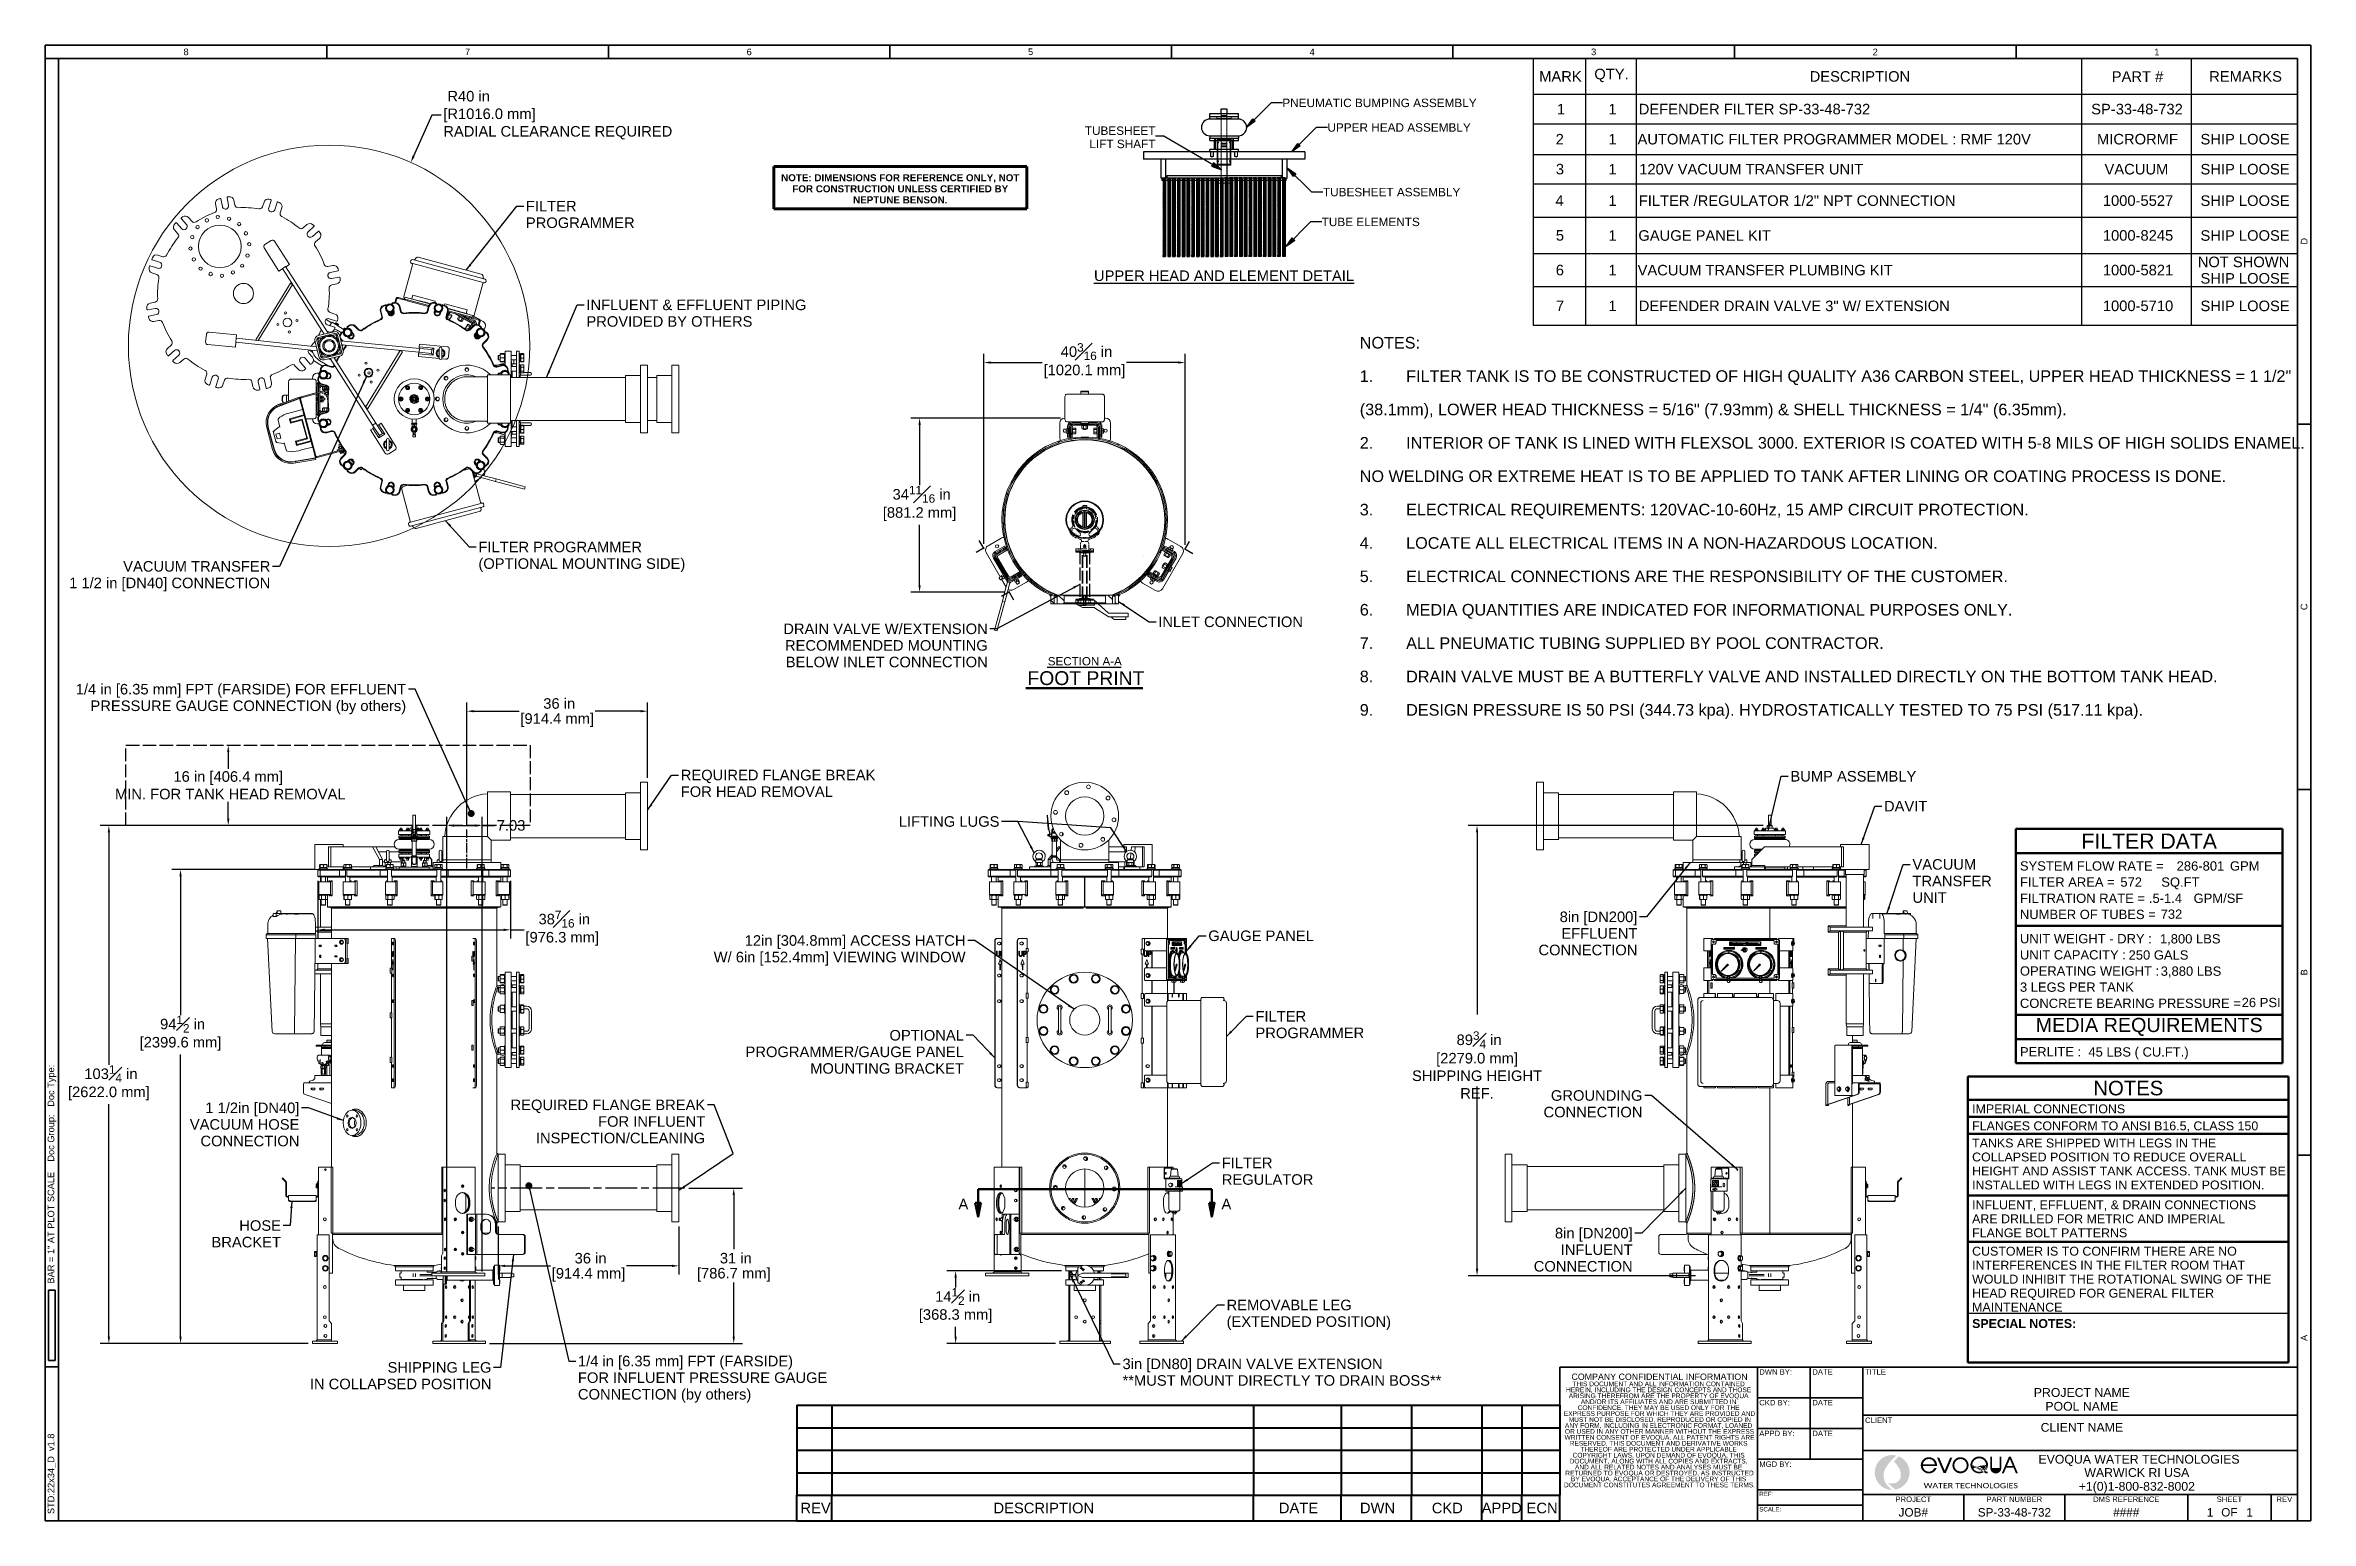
# Model space of a CAD drawing. Header units: inches. Extents: x 17 to 469, y 7 to 301.
import ezdxf
from ezdxf.enums import TextEntityAlignment as Align

# ---------------------------------------------------------------- set-up
doc = ezdxf.new("R2010")
doc.units = ezdxf.units.IN
doc.header["$LTSCALE"] = 14
doc.header["$MEASUREMENT"] = 0
for name, pattern in [('CHAIN', [0.7087, 0.4724, -0.0591, 0.1181, -0.0591]), ('DASHED', [0.2067, 0.1654, -0.0413]), ('DASHED_SPACE', [0.2067, 0.1654, -0.0413]), ('DOUBLE_DASH_CHAIN', [1.2403, 0.6614, -0.0827, 0.1654, -0.0827, 0.1654, -0.0827]), ('HIDD1', [0.09713, 0.064753, -0.032377])]:
    doc.linetypes.add(name, pattern=pattern)
doc.layers.get('0').update_dxf_attribs({"lineweight": 25})
for name, color, linetype, lineweight in [('Border', 7, 'Continuous', 35), ('Centerline (ANSI)', 7, 'Continuous', 25), ('Dimension', 7, 'Continuous', 25), ('Dimension (ANSI)', 7, 'Continuous', 25), ('Hatch', 7, 'Continuous', 18), ('Hatch (ANSI)', 7, 'Continuous', 18), ('Hidden', 7, 'DASHED', 18), ('Section Line', 7, 'DOUBLE_DASH_CHAIN', 50), ('Sketch Geometry (ANSI)', 7, 'Continuous', 25), ('Sketch Geometry(MEMCOR)', 7, 'Continuous', 50), ('Symbol', 7, 'Continuous', 25), ('Symbol (ANSI)', 7, 'Continuous', 25), ('Symbols(MEMCOR)', 7, 'Continuous', 25), ('Title', 7, 'Continuous', 35), ('Visible', 7, 'Continuous', 18), ('Visible (ANSI)', 7, 'Continuous', 50)]:
    doc.layers.add(name, color=color, linetype=linetype, lineweight=lineweight)
doc.layers.add('Brade', color=5, linetype='Continuous', lineweight=25, true_color=0x0000ff)
doc.styles.add('MEMCOR', font='arial.ttf')
doc.styles.add('MEMCOR Medium', font='arial.ttf')
doc.styles.add('Note Text (ANSI)', font='arial.ttf')
doc.styles.add('Standard A-B-C', font='arial.ttf')
doc.styles.add('Standard D-E', font='arial.ttf')
doc.styles.add('Standard D-E NeptuneBenson', font='arial.ttf')
doc.styles.add('Text Style175', font='arial.ttf')
doc.styles.add('Text Style176', font='arial.ttf')
doc.styles.add('Text Style238', font='arial.ttf')
doc.styles.add('Text Style326', font='arial.ttf')
doc.styles.add('Text Style348', font='arial.ttf')
doc.styles.add('Text Style5', font='arial.ttf')
doc.dimstyles.new('Default (ANSI)', dxfattribs={"dimscale": 14, "dimtxt": 0.15, "dimasz": 0.098425, "dimexe": 0.125, "dimexo": 0.0625, "dimgap": 0.031496, "dimtad": 0, "dimtih": 1, "dimtoh": 1, "dimdec": 4, "dimrnd": 1e-08, "dimzin": 3, "dimdsep": 46, "dimlunit": 5, "dimtxsty": 'MEMCOR Medium', "dimcen": 0.09, "dimdle": 0.393701, "dimclrd": 256, "dimclre": 256, "dimclrt": 256, "dimadec": 0, "dimazin": 1, "dimtfac": 0.8, "dimtofl": 0, "dimtmove": 0, "dimatfit": 3, "dimfxl": 1, "dimfrac": 1, "dimtolj": 1, "dimtzin": 4, "dimlwd": -1, "dimlwe": -1, "dimarcsym": 0})
doc.dimstyles.new('Default (ANSI)$7', dxfattribs={"dimscale": 14, "dimtxt": 0.15, "dimasz": 0.098425, "dimexe": 0.125, "dimexo": 0.0625, "dimgap": 0.031496, "dimtad": 0, "dimtih": 1, "dimtoh": 1, "dimdec": 4, "dimrnd": 1e-08, "dimzin": 3, "dimdsep": 46, "dimlunit": 5, "dimtxsty": 'MEMCOR Medium', "dimcen": 0.09, "dimdle": 0.393701, "dimclrd": 256, "dimclre": 256, "dimclrt": 256, "dimadec": 0, "dimazin": 1, "dimtfac": 0.8, "dimtofl": 0, "dimtmove": 0, "dimatfit": 3, "dimfxl": 1, "dimfrac": 1, "dimtolj": 1, "dimtzin": 4, "dimlwd": -1, "dimlwe": -1, "dimarcsym": 0})
doc.dimstyles.new('Default (ANSI)-01', dxfattribs={"dimscale": 14, "dimtxt": 0.15, "dimasz": 0.098425, "dimexe": 0.125, "dimexo": 0.0625, "dimgap": 0.031496, "dimtad": 0, "dimtih": 1, "dimtoh": 1, "dimdec": 4, "dimrnd": 1e-08, "dimzin": 3, "dimdsep": 46, "dimlunit": 5, "dimtxsty": 'MEMCOR Medium', "dimcen": 0.09, "dimdle": 0.393701, "dimclrd": 256, "dimclre": 256, "dimclrt": 256, "dimadec": 0, "dimazin": 1, "dimtfac": 0.8, "dimtofl": 0, "dimtmove": 0, "dimatfit": 3, "dimfxl": 1, "dimfrac": 1, "dimtolj": 1, "dimtzin": 4, "dimlwd": -1, "dimlwe": -1, "dimarcsym": 0})
doc.dimstyles.new('Default D-E', dxfattribs={"dimscale": 14, "dimtxt": 0.15, "dimasz": 0.098425, "dimexe": 0.125, "dimexo": 0.0625, "dimgap": 0.031496, "dimtad": 0, "dimtih": 1, "dimtoh": 1, "dimrnd": 1e-08, "dimzin": 4, "dimdsep": 46, "dimtxsty": 'Standard D-E', "dimcen": 0.09, "dimdle": 0.393701, "dimclrd": 256, "dimclre": 256, "dimclrt": 256, "dimadec": 0, "dimazin": 1, "dimtfac": 1, "dimtofl": 0, "dimtmove": 0, "dimatfit": 3, "dimfxl": 1, "dimtolj": 1, "dimtzin": 4, "dimlwd": -1, "dimlwe": -1, "dimarcsym": 0})
doc.dimstyles.new('Default D-E$7', dxfattribs={"dimscale": 14, "dimtxt": 0.15, "dimasz": 0.098425, "dimexe": 0.125, "dimexo": 0.0625, "dimgap": 0.031496, "dimtad": 0, "dimtih": 1, "dimtoh": 1, "dimrnd": 1e-08, "dimzin": 4, "dimdsep": 46, "dimtxsty": 'Standard D-E', "dimcen": 0.09, "dimdle": 0.393701, "dimclrd": 256, "dimclre": 256, "dimclrt": 256, "dimadec": 0, "dimazin": 1, "dimtfac": 1, "dimtofl": 0, "dimtmove": 0, "dimatfit": 3, "dimfxl": 1, "dimtolj": 1, "dimtzin": 4, "dimlwd": -1, "dimlwe": -1, "dimarcsym": 0})

msp = doc.modelspace()

# ---------------------------------------------------------------- texts
at = {"layer": 'Symbol', "char_height": 2.1000001, "style": 'Standard D-E'}
for s, insert, width, attachment_point, line_spacing_factor in [('\\fArial|b0|i0;FILTER\\P\\fArial|b0|i0;PROGRAMMER', (113.28471, 270.00066), 21.683462, 1, 0.944221), ('\\fArial|b0|i0;FILTER PROGRAMMER\\P\\fArial|b0|i0;(OPTIONAL MOUNTING SIDE)', (103.82267, 202.08253), 41.2429149, 1, 0.944221), ('\\fArial|b0|i0;DRAIN VALVE W/EXTENSION\\P\\fArial|b0|i0;RECOMMENDED MOUNTING\\P\\fArial|b0|i0;BELOW INLET CONNECTION', (205.33356, 185.77099), 40.7627308, 3, 0.944221), ('\\fArial|b0|i0;INLET CONNECTION\\P', (239.30958, 187.17289), 28.8557954, 1, 1.574803), ('\\fArial|b0|i0;FILTER\\P\\fArial|b0|i0;PROGRAMMER', (258.69106, 108.55989), 21.683462, 1, 0.944221)]:
    msp.add_mtext(s, dxfattribs=dict(at, insert=insert, width=width, attachment_point=attachment_point, line_spacing_factor=line_spacing_factor))
at = {"layer": 'Symbol', "attachment_point": 7}
for s, insert, char_height, style in [('FOOT PRINT', (213.24225, 173.48114), 2.755906, 'Text Style326'), ('SECTION A-A', (217.30098, 177.4134), 1.6519999, 'Text Style348')]:
    msp.add_mtext(s, dxfattribs=dict(at, insert=insert, char_height=char_height, style=style))
at = {"layer": 'Symbol', "insert": (365.30604, 156.39249), "char_height": 2.1000001, "width": 25.113568, "attachment_point": 1, "style": 'Standard D-E'}
msp.add_mtext('\\fArial|b0|i0;BUMP ASSEMBLY', dxfattribs=at)
at = {"layer": 'Symbol (ANSI)'}
for s, insert, char_height, width, attachment_point, line_spacing_factor, style in [('\\fArial|b0|i0;INFLUENT & EFFLUENT PIPING\\P\\fArial|b0|i0;PROVIDED BY OTHERS', (125.34581, 250.33074), 2.1000001, 43.856709, 1, 0.944221, 'MEMCOR Medium'), ('\\fArial|b0|i0;\\H2.3100;NOTES:\\P\\fArial|b0|i0;\\H2.3100;1.^I\\fArial|b0|i0;\\H2.3100;FILTER TANK IS TO BE CONSTRUCTED OF HIGH QUALITY A36 CARBON STEEL, UPPER HEAD THICKNESS = 1 1/2" \\P(38.1mm), LOWER HEAD THICKNESS = 5/16" (7.93mm) & SHELL THICKNESS = 1/4" (6.35mm).\\P\\fArial|b0|i0;\\H2.3100;2.^I\\fArial|b0|i0;\\H2.3100;INTERIOR OF TANK IS LINED WITH FLEXSOL 3000. EXTERIOR IS COATED WITH 5-8 MILS OF HIGH SOLIDS ENAMEL. \\PNO WELDING OR EXTREME HEAT IS TO BE APPLIED TO TANK AFTER LINING OR COATING PROCESS IS DONE.\\P\\fArial|b0|i0;\\H2.3100;3.^I\\fArial|b0|i0;\\H2.3100;ELECTRICAL REQUIREMENTS: 120VAC-10-60Hz, 15 AMP CIRCUIT PROTECTION.\\P\\fArial|b0|i0;\\H2.3100;4.^I\\fArial|b0|i0;\\H2.3100;LOCATE ALL ELECTRICAL ITEMS IN A NON-HAZARDOUS LOCATION.\\P\\fArial|b0|i0;\\H2.3100;5.^I\\fArial|b0|i0;\\H2.3100;ELECTRICAL CONNECTIONS ARE THE RESPONSIBILITY OF THE CUSTOMER.\\P\\fArial|b0|i0;\\H2.3100;6.^I\\fArial|b0|i0;\\H2.3100;MEDIA QUANTITIES ARE INDICATED FOR INFORMATIONAL PURPOSES ONLY.\\P\\fArial|b0|i0;\\H2.3100;7.^I\\fArial|b0|i0;\\H2.3100;ALL PNEUMATIC TUBING SUPPLIED BY POOL CONTRACTOR.\\P\\fArial|b0|i0;\\H2.3100;8.^I\\fArial|b0|i0;\\H2.3100;DRAIN VALVE MUST BE A BUTTERFLY VALVE AND INSTALLED DIRECTLY ON THE BOTTOM TANK HEAD.\\P\\fArial|b0|i0;\\H2.3100;9.^I\\fArial|b0|i0;\\H2.3100;DESIGN PRESSURE IS 50 PSI (344.73 kpa). HYDROSTATICALLY TESTED TO 75 PSI (517.11 kpa).', (279.47579, 242.89284), 2.30999993, 189.1813259, 1, 1.727336, 'Standard D-E NeptuneBenson'), ('\\fArial|b0|i0;VACUUM TRANSFER\\P\\fArial|b0|i0;1 1/2 in [DN40] CONNECTION', (62.35186, 198.22259), 2.1000001, 40.1048807, 3, 0.944221, 'MEMCOR Medium'), ('\\fArial|b0|i0;1/4 in [6.35 mm] FPT (FARSIDE) FOR EFFLUENT\\P\\fArial|b0|i0;PRESSURE GAUGE CONNECTION (by others)\\P', (89.41761, 173.74583), 2.1000001, 65.8586923, 3, 0.944221, 'MEMCOR Medium'), ('\\fArial|b0|i0;REQUIRED FLANGE BREAK\\P\\fArial|b0|i0;FOR HEAD REMOVAL', (144.1489, 156.63981), 2.1000001, 38.8083875, 1, 0.944221, 'MEMCOR Medium'), ('\\fArial|b0|i0;VACUUM\\P\\fArial|b0|i0;TRANSFER\\P\\fArial|b0|i0;UNIT', (389.62841, 138.8289), 2.1000001, 15.8156262, 1, 0.944221, 'MEMCOR Medium'), ('\\fArial|b0|i0;8in [DN200] \\P\\fArial|b0|i0;EFFLUENT\\P\\fArial|b0|i0;CONNECTION', (334.81015, 128.38434), 2.1000001, 19.7259161, 3, 0.944221, 'MEMCOR Medium'), ('\\fArial|b0|i0;12in [304.8mm] ACCESS HATCH\\P\\fArial|b0|i0;W/ 6in [152.4mm] VIEWING WINDOW', (200.91032, 123.67019), 2.1000001, 50.2015264, 3, 0.944221, 'MEMCOR Medium'), ('\\fArial|b0|i0;OPTIONAL\\P\\fArial|b0|i0;PROGRAMMER/GAUGE PANEL\\P\\fArial|b0|i0;MOUNTING BRACKET', (200.58087, 104.78136), 2.1000001, 43.5349866, 3, 0.944221, 'MEMCOR Medium'), ('\\fArial|b0|i0;1 1/2in [DN40] \\P\\fArial|b0|i0;VACUUM HOSE\\P\\fArial|b0|i0;CONNECTION\\P', (68.14334, 90.32018), 2.1000001, 21.8483247, 3, 0.944221, 'MEMCOR Medium'), ('\\fArial|b0|i0;REQUIRED FLANGE BREAK\\P\\fArial|b0|i0;FOR INFLUENT\\P\\fArial|b0|i0;INSPECTION/CLEANING', (149.01716, 90.90946), 2.1000001, 38.8083875, 3, 0.944221, 'MEMCOR Medium'), ('\\fArial|b0|i0;GROUNDING\\P\\fArial|b0|i0;CONNECTION', (335.81926, 92.7802), 2.1000001, 19.7259161, 3, 0.944221, 'MEMCOR Medium'), ('\\fArial|b0|i0;FILTER\\P\\fArial|b0|i0;REGULATOR', (251.97529, 79.34326), 2.1000001, 18.2613577, 1, 0.944221, 'MEMCOR Medium'), ('\\fArial|b0|i0;HOSE\\P\\fArial|b0|i0;BRACKET', (64.47254, 66.86611), 2.1000001, 13.8612815, 3, 0.944221, 'MEMCOR Medium'), ('\\fArial|b0|i0;8in [DN200]\\P\\fArial|b0|i0;INFLUENT\\P\\fArial|b0|i0;CONNECTION', (333.86534, 65.35176), 2.1000001, 19.7259161, 3, 0.944221, 'MEMCOR Medium'), ('\\fArial|b0|i0;REMOVABLE LEG\\P\\fArial|b0|i0;(EXTENDED POSITION)', (252.93896, 51.03308), 2.1000001, 32.7692865, 1, 0.944221, 'MEMCOR Medium'), ('\\fArial|b0|i0;SHIPPING LEG\\P\\fArial|b0|i0;IN COLLAPSED POSITION', (106.41652, 38.5991), 2.1000001, 36.1977919, 3, 0.944221, 'MEMCOR Medium'), ('\\fArial|b0|i0;1/4 in [6.35 mm] FPT (FARSIDE) \\P\\fArial|b0|i0;FOR INFLUENT PRESSURE GAUGE \\P\\fArial|b0|i0;CONNECTION (by others)', (123.65403, 39.85755), 2.1000001, 50.5440592, 1, 0.944221, 'MEMCOR Medium'), ('\\fArial|b0|i0;3in [DN80] DRAIN VALVE EXTENSION\\P\\fArial|b0|i0;**MUST MOUNT DIRECTLY TO DRAIN BOSS**', (232.19328, 39.29946), 2.1000001, 63.5810259, 1, 0.944221, 'MEMCOR Medium')]:
    msp.add_mtext(s, dxfattribs=dict(at, insert=insert, char_height=char_height, width=width, attachment_point=attachment_point, line_spacing_factor=line_spacing_factor, style=style))
at = {"layer": 'Symbol (ANSI)', "char_height": 2.1000001, "style": 'MEMCOR Medium'}
for s, insert, width, attachment_point in [('\\fArial|b0|i0;DAVIT', (383.95432, 150.42462), 8.6416929, 1), ('\\fArial|b0|i0;LIFTING LUGS', (207.65922, 147.37807), 20.0524403, 3), ('\\fArial|b0|i0;GAUGE PANEL', (249.29113, 124.60525), 21.036816, 1)]:
    msp.add_mtext(s, dxfattribs=dict(at, insert=insert, width=width, attachment_point=attachment_point))

# ---------------------------------------------------------------- blocks, each defined once
blk = doc.blocks.new('Borders 22x34_D')
at = {"layer": 'Border'}
for p, q in [((33.5, 21.5), (1.25, 21.5)), ((1.25, 21.5), (1.25, 0.5)), ((33.312, 21.312), (1.25, 21.312)), ((1.437, 0.5), (1.437, 21.312)), ((5.258, 21.5), (5.258, 21.312)), ((9.266, 21.5), (9.266, 21.312)), ((13.273, 21.5), (13.273, 21.312)), ((17.281, 21.5), (17.281, 21.312)), ((21.289, 21.5), (21.289, 21.312)), ((25.297, 21.5), (25.297, 21.312)), ((29.305, 21.5), (29.305, 21.312)), ((33.312, 0.5), (33.312, 21.312)), ((33.5, 0.5), (33.5, 21.5)), ((33.312, 16.109), (33.5, 16.109)), ((33.312, 10.906), (33.5, 10.906)), ((33.312, 5.703), (33.5, 5.703)), ((1.391, 3.781), (1.297, 3.781)), ((1.297, 3.781), (1.297, 2.781)), ((1.391, 2.781), (1.391, 3.781)), ((1.25, 2.688), (1.437, 2.688)), ((1.297, 2.781), (1.391, 2.781)), ((1.25, 0.5), (33.5, 0.5)), ((1.25, 0.5), (7.811, 0.5))]:
    blk.add_line(p, q, dxfattribs=at)
at = {"layer": 'Border', "char_height": 0.094, "attachment_point": 5, "style": 'Standard A-B-C'}
for s, insert in [('\\fArial|b0|i0;\\H0.0940;8', (3.254, 21.406)), ('\\fArial|b0|i0;\\H0.0940;7', (7.262, 21.407)), ('\\fArial|b0|i0;\\H0.0940;6', (11.27, 21.406)), ('\\fArial|b0|i0;\\H0.0940;5', (15.277, 21.407)), ('\\fArial|b0|i0;\\H0.0940;4', (19.285, 21.406)), ('\\fArial|b0|i0;\\H0.0940;3', (23.293, 21.406)), ('\\fArial|b0|i0;\\H0.0940;2', (27.301, 21.406)), ('\\fArial|b0|i0;\\H0.0940;1', (31.309, 21.406))]:
    blk.add_mtext(s, dxfattribs=dict(at, insert=insert))
at = {"layer": 'Border', "char_height": 0.094, "rotation": 90, "style": 'Standard A-B-C'}
for s, insert, attachment_point in [('\\fArial|b0|i0;\\H0.0940;D', (33.406, 18.711), 5), ('\\fArial|b0|i0;\\H0.0940;C', (33.406, 13.508), 5), ('\\fArial|b0|i0;\\H0.0940;B', (33.406, 8.305), 5), ('\\fArial|b0|i0;\\H0.0940;BAR = 1" AT PLOT SCALE    Doc Group:   Doc Type: ', (1.344, 3.875), 4), ('\\fArial|b0|i0;\\H0.0940;A', (33.406, 3.102), 5), ('\\fArial|b0|i0;\\H0.0940;STD:22x34_D  v1.8', (1.344, 0.594), 4)]:
    blk.add_mtext(s, dxfattribs=dict(at, insert=insert, attachment_point=attachment_point))
blk = doc.blocks.new('Title Blocks D-E')
at = {"layer": 'Hatch'}
h = blk.add_hatch(color=256, dxfattribs=at)
edge = h.paths.add_edge_path()
edge.add_arc((19.982, 9.944), 0.248, 76.679, 270.1895)
edge.add_spline(control_points=[(19.983, 9.696), (19.953, 9.717), (19.907, 9.758), (19.877, 9.809), (19.863, 9.86), (19.859, 9.914), (19.864, 9.955), (19.882, 9.997), (19.916, 10.051), (19.948, 10.092), (19.993, 10.14), (20.039, 10.185)], knot_values=[1, 1, 1, 1, 1, 2, 3, 4, 5, 6, 7, 8, 9, 9, 9, 9, 9], degree=4, periodic=0)
h = blk.add_hatch(color=256, dxfattribs=at)
edge = h.paths.add_edge_path()
edge.add_line((20.077, 10.173), (20.007, 10.102))
edge.add_spline(control_points=[(20.007, 10.102), (20.039, 10.066), (20.062, 10.032), (20.08, 10.006), (20.093, 9.983), (20.106, 9.938), (20.106, 9.885), (20.097, 9.845), (20.065, 9.813), (20.035, 9.793), (19.989, 9.788), (19.943, 9.788), (19.923, 9.803)], knot_values=[1, 1, 1, 1, 1, 2, 3, 4, 5, 6, 7, 8, 9, 10, 10, 10, 10, 10], degree=4, periodic=0)
edge.add_spline(control_points=[(19.923, 9.803), (19.945, 9.77), (19.968, 9.745), (19.996, 9.724), (20.035, 9.701)], knot_values=[1, 1, 1, 1, 1, 2, 2, 2, 2, 2], degree=4, periodic=0)
edge.add_arc((19.982, 9.944), 0.248, 282.2596, 427.5742)
h = blk.add_hatch(color=256, dxfattribs=at)
edge = h.paths.add_edge_path(flags=0)
edge.add_arc((20.505, 10.051), 0.0859, 6.7767, 173.2233)
edge.add_line((20.419, 10.061), (20.59, 10.061))
edge = h.paths.add_edge_path()
edge.add_arc((20.505, 10.046), 0.116, 354.8678, 699.9289)
edge.add_line((20.613, 10.006), (20.583, 10.006))
edge.add_arc((20.504, 10.041), 0.0853, 183.1818, 336.4721, ccw=False)
edge.add_line((20.419, 10.036), (20.62, 10.036))
blk.add_hatch(color=256, dxfattribs=at).paths.add_polyline_path([(20.839, 10.157), (20.746, 9.936), (20.714, 9.936), (20.62, 10.157), (20.651, 10.157), (20.73, 9.972), (20.808, 10.157)])
h = blk.add_hatch(color=256, dxfattribs=at)
edge = h.paths.add_edge_path(flags=0)
edge.add_arc((20.955, 10.047), 0.089, 0, 360)
edge = h.paths.add_edge_path()
edge.add_arc((20.955, 10.047), 0.115, 0, 360)
h = blk.add_hatch(color=256, dxfattribs=at)
edge = h.paths.add_edge_path(flags=0)
edge.add_spline(control_points=[(21.29, 9.982), (21.287, 9.984), (21.279, 9.99), (21.266, 10.001), (21.249, 10.013), (21.218, 10.031), (21.173, 10.034), (21.147, 10.031), (21.125, 10.026)], knot_values=[-5.525972, -5.525972, -5.525972, -5.525972, -5.525972, -5, -4, -3, -2, -1, -1, -1, -1, -1], degree=4, periodic=0)
edge.add_arc((21.221, 10.054), 0.0997, 182.5887, 196.4669, ccw=False)
edge.add_arc((21.221, 10.048), 0.0996, 0.9395, 179.0605, ccw=False)
edge.add_arc((21.221, 10.054), 0.0997, 313.5602, 357.4113, ccw=False)
edge = h.paths.add_edge_path(flags=0)
edge.add_spline(control_points=[(21.136, 10.001), (21.147, 10.007), (21.164, 10.008), (21.188, 10.008), (21.224, 9.998), (21.249, 9.984), (21.261, 9.975), (21.268, 9.969), (21.27, 9.967)], knot_values=[-5.475497, -5.475497, -5.475497, -5.475497, -5.475497, -4.475497, -3.475497, -2.475497, -1.475497, -1, -1, -1, -1, -1], degree=4, periodic=0)
edge.add_arc((21.221, 10.054), 0.0997, 211.8702, 299.6018, ccw=False)
edge = h.paths.add_edge_path()
edge.add_line((21.343, 9.955), (21.343, 9.931))
edge.add_spline(control_points=[(21.343, 9.931), (21.326, 9.931), (21.312, 9.932), (21.302, 9.94), (21.292, 9.948), (21.289, 9.951)], knot_values=[6.426385, 6.426385, 6.426385, 6.426385, 6.426385, 7.426385, 8, 8, 8, 8, 8], degree=4, periodic=0)
edge.add_arc((21.221, 10.057), 0.126, 183.1673, 302.8004, ccw=False)
edge.add_arc((21.221, 10.046), 0.126, 2.9412, 178.4354, ccw=False)
edge.add_arc((21.221, 10.057), 0.126, 314.2286, 358.2094, ccw=False)
edge.add_spline(control_points=[(21.309, 9.966), (21.311, 9.965), (21.316, 9.961), (21.322, 9.958), (21.331, 9.955), (21.343, 9.955)], knot_values=[6.5852, 6.5852, 6.5852, 6.5852, 6.5852, 7, 8, 8, 8, 8, 8], degree=4, periodic=0)
h = blk.add_hatch(color=256, dxfattribs=at)
edge = h.paths.add_edge_path()
edge.add_arc((21.457, 10.009), 0.0797, 180, 360)
edge.add_line((21.537, 10.009), (21.537, 10.168))
edge.add_line((21.537, 10.168), (21.51, 10.168))
edge.add_line((21.51, 10.168), (21.51, 10.008))
edge.add_arc((21.456, 10.008), 0.0532, -180, 0, ccw=False)
edge.add_line((21.403, 10.008), (21.403, 10.168))
edge.add_line((21.403, 10.168), (21.378, 10.168))
edge.add_line((21.378, 10.168), (21.378, 10.009))
h = blk.add_hatch(color=256, dxfattribs=at)
h.paths.add_polyline_path([(21.615, 10.036), (21.658, 10.135), (21.7, 10.036)], flags=0)
h.paths.add_polyline_path([(21.771, 9.934), (21.743, 9.934), (21.71, 10.012), (21.605, 10.012), (21.571, 9.934), (21.543, 9.934), (21.644, 10.168), (21.672, 10.168)])
at = {"layer": 'Title'}
for p, q in [((18.065, 11.445), (15.252, 11.445)), ((15.252, 11.445), (15.252, 9.258)), ((19.565, 11.445), (18.065, 11.445)), ((18.065, 11.445), (18.065, 9.258)), ((18.065, 9.258), (18.065, 11.445)), ((18.815, 11.445), (18.815, 10.133)), ((19.565, 11.445), (25.752, 11.445)), ((19.565, 9.258), (19.565, 11.445)), ((19.565, 9.258), (19.565, 11.445)), ((25.752, 11.445), (25.752, 9.258)), ((18.065, 11.008), (19.565, 11.008)), ((19.565, 10.758), (25.752, 10.758)), ((18.065, 10.57), (19.565, 10.57)), ((18.065, 10.133), (19.565, 10.133)), ((19.565, 10.258), (25.752, 10.258)), ((18.065, 9.695), (19.565, 9.695)), ((18.065, 9.477), (19.565, 9.477)), ((19.565, 9.633), (25.752, 9.633)), ((21.002, 9.633), (21.002, 9.258)), ((22.44, 9.633), (22.44, 9.258)), ((24.19, 9.633), (24.19, 9.258)), ((25.377, 9.633), (25.377, 9.258)), ((15.252, 9.258), (18.065, 9.258)), ((18.065, 9.258), (19.565, 9.258)), ((25.752, 9.258), (19.565, 9.258)), ((25.752, 9.258), (25.752, 9.258)), ((25.752, 9.258), (25.94, 9.258))]:
    blk.add_line(p, q, dxfattribs=at)
at = {"layer": 'Title', "insert": (16.67, 11.352), "char_height": 0.06, "width": 2.72591, "attachment_point": 2, "line_spacing_factor": 0.757101, "style": 'Standard A-B-C'}
blk.add_mtext('{\\H1.5x;COMPANY CONFIDENTIAL INFORMATION\\P\\H0.74444x;THIS DOCUMENT AND ALL INFORMATION CONTAINED \\H1.55017x; \\H0.64509x;HEREIN, INCLUDING THE DESIGN CONCEPTS AND THOSE \\H1.34683x; \\H0.74248x;ARISING THEREFROM ARE THE PROPERTY OF EVOQUA \\H1.34875x; \\H0.74142x;AND/OR ITS AFFILIATES AND ARE SUBMITTED IN \\H1.34874x; \\H0.74143x;CONFIDENCE. THEY MAY BE USED ONLY FOR THE \\H1.34874x; \\H0.74143x;EXPRESS PURPOSE FOR WHICH THEY ARE PROVIDED AND \\H1.34874x; \\H0.74143x;MUST NOT BE DISCLOSED, REPRODUCED OR COPIED IN \\H1.34874x; \\H0.74143x;ANY FORM, INCLUDING IN ELECTRONIC FORMAT, LOANED \\H1.34874x; \\H0.74143x;OR USED IN ANY OTHER MANNER WITHOUT THE EXPRESS \\H1.34874x; \\H0.74143x;WRITTEN CONSENT OF EVOQUA. ALL PATENT RIGHTS ARE \\H1.34874x; \\H0.74143x;RESERVED. THIS DOCUMENT AND DERIVATIVE WORKS \\H1.34874x; \\H0.74143x;THEREOF ARE PROTECTED UNDER APPLICABLE \\H1.34874x; \\H0.74143x;COPYRIGHT LAWS. UPON DEMAND OF EVOQUA, THIS \\H1.34874x; \\H0.74143x;DOCUMENT, ALONG WITH ALL COPIES AND EXTRACTS, \\H1.34874x; \\H0.74143x;AND ALL RELATED NOTES AND ANALYSES MUST BE \\H1.34874x; \\H0.74143x;RETURNED TO EVOQUA OR DESTROYED, AS INSTRUCTED \\H1.34874x; \\H0.74143x;BY EVOQUA. ACCEPTANCE OF THE DELIVERY OF THIS \\H1.34874x; \\H0.74143x;DOCUMENT CONSTITUTES AGREEMENT TO THESE TERMS\\H1.01493x;.\\H1.3289x; }', dxfattribs=at)
at = {"layer": 'Title'}
for s, insert, char_height, attachment_point, style in [('\\fArial|b0|i0;\\H0.0780;DWN BY:', (18.09, 11.414), 0.078, 1, 'Standard A-B-C'), ('\\fArial|b0|i0;\\H0.0780;DATE', (18.846, 11.414), 0.078, 1, 'Standard A-B-C'), ('\\fArial|b0|i0;\\H0.0780;TITLE', (19.596, 11.414), 0.078, 1, 'Standard A-B-C'), ('\\fArial|b0|i0;\\H0.0780;CKD BY:', (18.09, 10.977), 0.078, 1, 'Standard A-B-C'), ('\\fArial|b0|i0;\\H0.0780;DATE', (18.846, 10.977), 0.078, 1, 'Standard A-B-C'), ('\\fArial|b0|i0;\\H0.0780;CLIENT', (19.596, 10.727), 0.078, 1, 'Standard A-B-C'), ('\\fArial|b0|i0;\\H0.0780;DATE', (18.846, 10.539), 0.078, 1, 'Standard A-B-C'), ('\\fArial|b0|i0;\\H0.0780;MGD BY:', (18.09, 10.102), 0.078, 1, 'Standard A-B-C'), ('\\fArial|b0|i0;\\H0.1250;EVOQUA WATER TECHNOLOGIES', (22.065, 10.195), 0.125, 1, 'Standard A-B-C'), ('\\fCalibri|b0|i0;\\W1.20;\\H0.0750;WATER TECHNOLOGIES', (21.772, 9.795), 0.075, 3, 'Standard D-E'), ('\\fArial|b0|i0;\\H0.0630;SCALE:', (18.09, 9.452), 0.063, 1, 'Standard A-B-C'), ('\\fArial|b0|i0;\\H0.0630;REF:', (18.09, 9.67), 0.063, 1, 'Standard A-B-C'), ('\\fArial|b0|i0;\\H0.0780;PROJECT', (20.283, 9.602), 0.078, 2, 'Standard A-B-C'), ('\\fArial|b0|i0;\\H0.0780;PART NUMBER', (21.721, 9.602), 0.078, 2, 'Standard A-B-C'), ('\\fArial|b0|i0;\\H0.0780;DMS REFERENCE', (23.315, 9.602), 0.078, 2, 'Standard A-B-C'), ('\\fArial|b0|i0;\\H0.0780;SHEET', (24.783, 9.602), 0.078, 2, 'Standard A-B-C'), ('\\fArial|b0|i0;\\H0.1200;OF', (24.783, 9.377), 0.12, 5, 'Standard A-B-C'), ('\\fArial|b0|i0;\\H0.0780;REV', (25.565, 9.602), 0.078, 2, 'Standard A-B-C')]:
    blk.add_mtext(s, dxfattribs=dict(at, insert=insert, char_height=char_height, attachment_point=attachment_point, style=style))
at = {"layer": 'Title', "style": 'Standard A-B-C'}
for s, insert, char_height, attachment_point, line_spacing_factor in [('\\fArial|b0|i0;\\H0.1250;\\P\\fArial|b0|i0;\\H0.1250; PROJECT NAME\\P\\fArial|b0|i0;\\H0.1250; POOL NAME', (22.658, 11.082), 0.125, 5, 0.944221), ('\\fArial|b0|i0;\\H0.1250; CLIENT NAME\\P\\fArial|b0|i0;\\H0.1250; ', (22.658, 10.487), 0.125, 5, 0.944221), ('\\fArial|b0|i0;\\H0.0780;APPD BY:\\P', (18.09, 10.539), 0.078, 1, 3.028468), ('\\fArial|b0|i0;\\H0.1250;WARWICK RI USA\\P\\fArial|b0|i0;\\H0.1250;+1(0)1-800-832-8002', (23.465, 10.006), 0.125, 2, 0.944221)]:
    blk.add_mtext(s, dxfattribs=dict(at, insert=insert, char_height=char_height, attachment_point=attachment_point, line_spacing_factor=line_spacing_factor))
at = {"layer": 'Title'}
for tag, height, style, p in [('DESIGNER', 0.094, 'Text Style175', (18.44, 11.141)), ('CREATION_DATE', 0.094, 'Text Style175', (19.19, 11.141)), ('CHECKED_BY', 0.094, 'Text Style175', (18.44, 10.703)), ('CHECKED_DATE', 0.094, 'Text Style175', (19.19, 10.703)), ('ENG_APPROVED_BY', 0.094, 'Text Style175', (18.44, 10.266)), ('ENG_APPROVAL_DATE', 0.094, 'Text Style175', (19.19, 10.266)), ('MANAGER', 0.094, 'Text Style175', (18.815, 9.828)), ('REVISION_NUMBER', 0.12, 'Text Style5', (25.565, 9.377))]:
    blk.add_attdef(tag, text='', height=height, dxfattribs=dict(at, style=style)).set_placement(p, align=Align.MIDDLE_CENTER)
at = {"layer": 'Title', "style": 'Text Style176'}
for tag, p in [('!Reference', (18.877, 9.527)), ('!Scale', (18.877, 9.308))]:
    blk.add_attdef(tag, text='', height=0.078, dxfattribs=at).set_placement(p, align=Align.BOTTOM_CENTER)
at = {"layer": 'Title'}
for tag, p, height, style in [('PROJECT_001', (20.073, 9.317), 0.12, 'Text Style5'), ('PART_NUMBER_001', (21.2, 9.317), 0.12, 'Text Style5'), ('@DMS_Reference_001', (23.128, 9.317), 0.12, 'Text Style5'), ('Sheet_Number_001', (24.462, 9.317), 0.12, 'Text Style5'), ('Number_of_sheets_001', (25.023, 9.314), 0.125, 'Text Style238')]:
    blk.add_attdef(tag, p, '', height=height, dxfattribs=dict(at, style=style))
blk = doc.blocks.new('NOTES')
at = {"layer": 'Sketch Geometry (ANSI)'}
blk.add_line((-2.075, -1.21), (2.075, -1.21), dxfattribs=at)
at = {"layer": 'Sketch Geometry(MEMCOR)'}
for p, q in [((-2.075, 1.85), (2.075, 1.85)), ((-2.075, -1.85), (-2.075, 1.85)), ((2.075, 1.85), (2.075, -1.85)), ((-2.075, 1.55), (2.075, 1.55)), ((-2.075, 1.33), (2.075, 1.33)), ((-2.075, 1.11), (2.075, 1.11)), ((-2.075, 1.11), (2.075, 1.11)), ((-2.075, 0.31), (2.075, 0.31)), ((-2.075, -0.29), (2.075, -0.29)), ((2.075, -1.85), (-2.075, -1.85))]:
    blk.add_line(p, q, dxfattribs=at)
at = {"layer": 'Symbols(MEMCOR)', "color": 7, "style": 'MEMCOR'}
for s, insert, char_height, attachment_point in [('\\fArial|b0|i0;\\H0.1880;NOTES', (0, 1.7), 0.188, 5), ('\\fArial|b0|i0;IMPERIAL CONNECTIONS', (-2.022, 1.49), 0.11497, 1), ('\\fArial|b1|i0;\\H0.1150;SPECIAL NOTES:', (-2.022, -1.288), 0.11497, 1)]:
    blk.add_mtext(s, dxfattribs=dict(at, insert=insert, char_height=char_height, attachment_point=attachment_point))
at = {"layer": 'Symbols(MEMCOR)', "color": 7, "insert": (-2.022, 1.27), "char_height": 0.11497, "width": 3.91379, "attachment_point": 1, "style": 'MEMCOR'}
blk.add_mtext('\\fArial|b0|i0;FLANGES CONFORM TO ANSI B16.5, CLASS 150', dxfattribs=at)
at = {"layer": 'Symbols(MEMCOR)', "color": 7, "char_height": 0.114972, "attachment_point": 1, "line_spacing_factor": 0.944221, "style": 'MEMCOR'}
for s, insert, width in [('\\fArial|b0|i0;TANKS ARE SHIPPED WITH LEGS IN THE COLLAPSED POSITION TO REDUCE OVERALL HEIGHT AND ASSIST TANK ACCESS. TANK MUST BE INSTALLED WITH LEGS IN EXTENDED POSITION.', (-2.022, 1.048), 4.12515), ('\\fArial|b0|i0;INFLUENT, EFFLUENT, & DRAIN CONNECTIONS ARE DRILLED FOR METRIC AND IMPERIAL FLANGE BOLT PATTERNS', (-2.022, 0.248), 3.92382), ('\\fArial|b0|i0;CUSTOMER IS TO CONFIRM THERE ARE NO INTERFERENCES IN THE FILTER ROOM THAT WOULD INHIBIT THE ROTATIONAL SWING OF THE HEAD REQUIRED FOR GENERAL FILTER MAINTENANCE', (-2.022, -0.352), 4.08313)]:
    blk.add_mtext(s, dxfattribs=dict(at, insert=insert, width=width))
at = {"layer": 'Symbols(MEMCOR)', "color": 7, "style": 'MEMCOR'}
for tag, p in [('@Special_Notes', (-2.022, -1.483)), ('@Special_Notes1', (-2.022, -1.677))]:
    blk.add_attdef(tag, text='', height=0.115, dxfattribs=at).set_placement(p, align=Align.TOP_LEFT)
blk = doc.blocks.new('UPPER HEAD ADN ELEMENT DETAIL')
at = {"layer": 'Hatch (ANSI)'}
for points in [[(0.08, 0.372), (0.133, 0.425), (0.124, 0.433)], [(0.08, 0.372), (0.141, 0.416), (0.133, 0.425)], [(0.445, 0.258), (0.401, 0.197), (0.454, 0.249)], [(0.454, 0.249), (0.401, 0.197), (0.462, 0.24)], [(-0.163, 0.108), (-0.17, 0.097), (-0.099, 0.071)], [(-0.157, 0.119), (-0.163, 0.108), (-0.099, 0.071)], [(0.43, 0.041), (0.369, 0.085), (0.422, 0.032)], [(0.422, 0.032), (0.369, 0.085), (0.413, 0.023)], [(0.404, -0.414), (0.361, -0.475), (0.413, -0.423)], [(0.413, -0.423), (0.361, -0.475), (0.422, -0.432)]]:
    blk.add_hatch(color=256, dxfattribs=at).paths.add_polyline_path(points)
for p, q in [((-0.102, 0.504), (-0.06, 0.504)), ((-0.102, 0.47), (-0.102, 0.504)), ((-0.06, 0.504), (-0.06, 0.47)), ((-0.183, 0.47), (0.021, 0.47)), ((-0.183, 0.449), (-0.183, 0.47)), ((-0.183, 0.449), (0.021, 0.449)), ((-0.183, 0.432), (-0.183, 0.449)), ((-0.183, 0.432), (0.021, 0.432)), ((0.021, 0.449), (0.021, 0.47)), ((0.021, 0.432), (0.021, 0.449)), ((0.493, 0.197), (-0.655, 0.197)), ((-0.655, 0.197), (-0.655, 0.146)), ((-0.183, 0.313), (-0.183, 0.296)), ((-0.183, 0.313), (0.021, 0.313)), ((-0.183, 0.296), (0.021, 0.296)), ((-0.183, 0.279), (-0.183, 0.296)), ((-0.183, 0.279), (0.021, 0.279)), ((0.021, 0.214), (-0.183, 0.214)), ((-0.183, 0.197), (-0.183, 0.214)), ((-0.149, 0.214), (-0.149, 0.279)), ((-0.013, 0.214), (-0.013, 0.279)), ((0.021, 0.313), (0.021, 0.296)), ((0.021, 0.279), (0.021, 0.296)), ((0.021, 0.197), (0.021, 0.214)), ((0.401, 0.197), (0.027, 0.197)), ((0.493, 0.197), (0.493, 0.146)), ((0.493, 0.146), (-0.655, 0.146)), ((-0.532, 0.146), (-0.532, 0.01)), ((-0.498, 0.01), (-0.532, 0.01)), ((-0.523, 0.01), (-0.523, -0.007)), ((-0.498, 0.146), (-0.498, 0.01)), ((0.335, 0.01), (-0.498, 0.01)), ((0.327, 0.027), (-0.489, 0.027)), ((-0.489, 0.027), (-0.489, 0.01)), ((0.327, 0.01), (0.327, 0.027)), ((0.335, 0.01), (0.335, 0.146)), ((0.335, 0.01), (0.369, 0.01)), ((0.361, -0.007), (0.361, 0.01)), ((0.369, 0.01), (0.369, 0.146)), ((0.361, -0.007), (-0.523, -0.007))]:
    blk.add_line(p, q)
for centre, start, end in [((-0.183, 0.372), 90, 270), ((0.021, 0.372), 270, 90)]:
    blk.add_arc(centre, 0.0595, start, end)
at = {"layer": 'Brade', "lineweight": 25}
for p, q in [((-0.518, 0.012), (-0.495, 0.012)), ((-0.518, 0.01), (-0.518, 0.012)), ((-0.516, 0.01), (-0.516, 0.011)), ((-0.516, 0.011), (-0.497, 0.011)), ((-0.516, 0.01), (-0.497, 0.01)), ((-0.516, 0.01), (-0.497, 0.01)), ((-0.515, 0.01), (-0.515, -0.538)), ((-0.515, 0.01), (-0.515, -0.019)), ((-0.515, 0.008), (-0.515, 0.01)), ((-0.515, 0.01), (-0.497, 0.01)), ((-0.515, 0.008), (-0.498, 0.008)), ((-0.515, 0.008), (-0.498, 0.008)), ((-0.515, 0.007), (-0.498, 0.007)), ((-0.515, 0.005), (-0.498, 0.005)), ((-0.515, 0.004), (-0.498, 0.004)), ((-0.515, 0.002), (-0.498, 0.002)), ((-0.515, 0.001), (-0.498, 0.001)), ((-0.498, 0.01), (-0.498, -0.018)), ((-0.498, 0.008), (-0.498, 0.01)), ((-0.497, 0.01), (-0.497, 0.011)), ((-0.497, 0.01), (-0.497, -0.538)), ((-0.495, 0.01), (-0.495, 0.012)), ((-0.484, 0.012), (-0.461, 0.012)), ((-0.484, 0.01), (-0.484, 0.012)), ((-0.482, 0.01), (-0.482, 0.011)), ((-0.482, 0.011), (-0.463, 0.011)), ((-0.482, 0.01), (-0.463, 0.01)), ((-0.482, 0.01), (-0.463, 0.01)), ((-0.481, 0.01), (-0.481, -0.538)), ((-0.481, 0.01), (-0.481, -0.019)), ((-0.481, 0.008), (-0.481, 0.01)), ((-0.481, 0.01), (-0.463, 0.01)), ((-0.481, 0.008), (-0.464, 0.008)), ((-0.481, 0.008), (-0.464, 0.008)), ((-0.481, 0.007), (-0.464, 0.007)), ((-0.481, 0.005), (-0.464, 0.005)), ((-0.481, 0.004), (-0.464, 0.004)), ((-0.481, 0.002), (-0.464, 0.002)), ((-0.481, 0.001), (-0.464, 0.001)), ((-0.464, 0.01), (-0.464, -0.018)), ((-0.464, 0.008), (-0.464, 0.01)), ((-0.463, 0.01), (-0.463, 0.011)), ((-0.463, 0.01), (-0.463, -0.538)), ((-0.461, 0.01), (-0.461, 0.012)), ((-0.45, 0.012), (-0.427, 0.012)), ((-0.45, 0.01), (-0.45, 0.012)), ((-0.448, 0.01), (-0.448, 0.011)), ((-0.448, 0.011), (-0.429, 0.011)), ((-0.448, 0.01), (-0.429, 0.01)), ((-0.448, 0.01), (-0.429, 0.01)), ((-0.447, 0.01), (-0.447, -0.538)), ((-0.447, 0.01), (-0.447, -0.019)), ((-0.447, 0.008), (-0.447, 0.01)), ((-0.447, 0.01), (-0.429, 0.01)), ((-0.447, 0.008), (-0.43, 0.008)), ((-0.447, 0.008), (-0.43, 0.008)), ((-0.447, 0.007), (-0.43, 0.007)), ((-0.447, 0.005), (-0.43, 0.005)), ((-0.447, 0.004), (-0.43, 0.004)), ((-0.447, 0.002), (-0.43, 0.002)), ((-0.447, 0.001), (-0.43, 0.001)), ((-0.43, 0.01), (-0.43, -0.018)), ((-0.43, 0.008), (-0.43, 0.01)), ((-0.429, 0.01), (-0.429, 0.011)), ((-0.429, 0.01), (-0.429, -0.538)), ((-0.427, 0.01), (-0.427, 0.012)), ((-0.416, 0.012), (-0.393, 0.012)), ((-0.416, 0.01), (-0.416, 0.012)), ((-0.416, 0.01), (-0.416, 0.012)), ((-0.414, 0.01), (-0.414, 0.011)), ((-0.414, 0.011), (-0.395, 0.011)), ((-0.414, 0.01), (-0.395, 0.01)), ((-0.414, 0.01), (-0.395, 0.01)), ((-0.413, 0.01), (-0.413, -0.538)), ((-0.413, 0.01), (-0.413, -0.019)), ((-0.413, 0.008), (-0.413, 0.01)), ((-0.413, 0.01), (-0.395, 0.01)), ((-0.413, 0.008), (-0.396, 0.008)), ((-0.413, 0.008), (-0.396, 0.008)), ((-0.413, 0.007), (-0.396, 0.007)), ((-0.413, 0.005), (-0.396, 0.005)), ((-0.413, 0.004), (-0.396, 0.004)), ((-0.413, 0.002), (-0.396, 0.002)), ((-0.413, 0.001), (-0.396, 0.001)), ((-0.396, 0.01), (-0.396, -0.018)), ((-0.396, 0.008), (-0.396, 0.01)), ((-0.395, 0.01), (-0.395, 0.011)), ((-0.395, 0.01), (-0.395, -0.538)), ((-0.393, 0.01), (-0.393, 0.012)), ((-0.382, 0.012), (-0.359, 0.012)), ((-0.382, 0.01), (-0.382, 0.012)), ((-0.38, 0.01), (-0.38, 0.011)), ((-0.38, 0.011), (-0.361, 0.011)), ((-0.38, 0.01), (-0.361, 0.01)), ((-0.38, 0.01), (-0.361, 0.01)), ((-0.379, 0.01), (-0.379, -0.538)), ((-0.379, 0.01), (-0.379, -0.019)), ((-0.379, 0.008), (-0.379, 0.01)), ((-0.379, 0.01), (-0.361, 0.01)), ((-0.379, 0.008), (-0.362, 0.008)), ((-0.379, 0.008), (-0.362, 0.008)), ((-0.379, 0.007), (-0.362, 0.007)), ((-0.379, 0.005), (-0.362, 0.005)), ((-0.379, 0.004), (-0.362, 0.004)), ((-0.379, 0.002), (-0.362, 0.002)), ((-0.379, 0.001), (-0.362, 0.001)), ((-0.362, 0.01), (-0.362, -0.018)), ((-0.362, 0.008), (-0.362, 0.01)), ((-0.361, 0.01), (-0.361, 0.011)), ((-0.361, 0.01), (-0.361, -0.538)), ((-0.359, 0.01), (-0.359, 0.012)), ((-0.348, 0.012), (-0.325, 0.012)), ((-0.348, 0.01), (-0.348, 0.012)), ((-0.346, 0.01), (-0.346, 0.011)), ((-0.346, 0.011), (-0.327, 0.011)), ((-0.346, 0.01), (-0.327, 0.01)), ((-0.346, 0.01), (-0.327, 0.01)), ((-0.345, 0.01), (-0.345, -0.538)), ((-0.345, 0.01), (-0.345, -0.019)), ((-0.345, 0.008), (-0.345, 0.01)), ((-0.345, 0.01), (-0.327, 0.01)), ((-0.345, 0.008), (-0.328, 0.008)), ((-0.345, 0.008), (-0.328, 0.008)), ((-0.345, 0.007), (-0.328, 0.007)), ((-0.345, 0.005), (-0.328, 0.005)), ((-0.345, 0.004), (-0.328, 0.004)), ((-0.345, 0.002), (-0.328, 0.002)), ((-0.345, 0.001), (-0.328, 0.001)), ((-0.328, 0.01), (-0.328, -0.018)), ((-0.328, 0.008), (-0.328, 0.01)), ((-0.327, 0.01), (-0.327, 0.011)), ((-0.327, 0.01), (-0.327, -0.538)), ((-0.325, 0.01), (-0.325, 0.012)), ((-0.314, 0.012), (-0.291, 0.012)), ((-0.314, 0.01), (-0.314, 0.012)), ((-0.312, 0.01), (-0.312, 0.011)), ((-0.312, 0.011), (-0.293, 0.011)), ((-0.312, 0.01), (-0.293, 0.01)), ((-0.312, 0.01), (-0.293, 0.01)), ((-0.311, 0.01), (-0.311, -0.538)), ((-0.311, 0.01), (-0.311, -0.019)), ((-0.311, 0.008), (-0.311, 0.01)), ((-0.311, 0.01), (-0.293, 0.01)), ((-0.311, 0.008), (-0.294, 0.008)), ((-0.311, 0.008), (-0.294, 0.008)), ((-0.311, 0.007), (-0.294, 0.007)), ((-0.311, 0.005), (-0.294, 0.005)), ((-0.311, 0.004), (-0.294, 0.004)), ((-0.311, 0.002), (-0.294, 0.002)), ((-0.311, 0.001), (-0.294, 0.001)), ((-0.294, 0.01), (-0.294, -0.018)), ((-0.294, 0.008), (-0.294, 0.01)), ((-0.293, 0.01), (-0.293, 0.011)), ((-0.293, 0.01), (-0.293, -0.538)), ((-0.291, 0.01), (-0.291, 0.012)), ((-0.28, 0.01), (-0.28, 0.012)), ((-0.28, 0.012), (-0.257, 0.012)), ((-0.278, 0.011), (-0.259, 0.011)), ((-0.278, 0.01), (-0.278, 0.011)), ((-0.278, 0.01), (-0.259, 0.01)), ((-0.278, 0.01), (-0.259, 0.01)), ((-0.277, 0.01), (-0.277, -0.538)), ((-0.277, 0.01), (-0.259, 0.01)), ((-0.277, 0.008), (-0.277, 0.01)), ((-0.277, 0.01), (-0.277, -0.019)), ((-0.277, 0.008), (-0.26, 0.008)), ((-0.277, 0.008), (-0.26, 0.008)), ((-0.277, 0.007), (-0.26, 0.007)), ((-0.277, 0.005), (-0.26, 0.005)), ((-0.277, 0.004), (-0.26, 0.004)), ((-0.277, 0.002), (-0.26, 0.002)), ((-0.277, 0.001), (-0.26, 0.001)), ((-0.26, 0.008), (-0.26, 0.01)), ((-0.26, 0.01), (-0.26, -0.018)), ((-0.259, 0.01), (-0.259, 0.011)), ((-0.259, 0.01), (-0.259, -0.538)), ((-0.257, 0.01), (-0.257, 0.012)), ((-0.246, 0.012), (-0.223, 0.012)), ((-0.244, 0.011), (-0.225, 0.011)), ((-0.244, 0.01), (-0.244, 0.011)), ((-0.244, 0.01), (-0.225, 0.01)), ((-0.244, 0.01), (-0.225, 0.01)), ((-0.243, 0.01), (-0.225, 0.01)), ((-0.243, 0.008), (-0.243, 0.01)), ((-0.243, 0.01), (-0.243, -0.019)), ((-0.243, 0.01), (-0.243, -0.538)), ((-0.243, 0.008), (-0.226, 0.008)), ((-0.243, 0.008), (-0.226, 0.008)), ((-0.243, 0.007), (-0.226, 0.007)), ((-0.243, 0.005), (-0.226, 0.005)), ((-0.243, 0.004), (-0.226, 0.004)), ((-0.243, 0.002), (-0.226, 0.002)), ((-0.243, 0.001), (-0.226, 0.001)), ((-0.226, 0.008), (-0.226, 0.01)), ((-0.226, 0.01), (-0.226, -0.018)), ((-0.225, 0.01), (-0.225, 0.011)), ((-0.225, 0.01), (-0.225, -0.538)), ((-0.223, 0.01), (-0.223, 0.012)), ((-0.212, 0.01), (-0.212, 0.012)), ((-0.212, 0.012), (-0.189, 0.012)), ((-0.21, 0.011), (-0.191, 0.011)), ((-0.21, 0.01), (-0.21, 0.011)), ((-0.21, 0.01), (-0.191, 0.01)), ((-0.21, 0.01), (-0.191, 0.01)), ((-0.209, 0.01), (-0.191, 0.01)), ((-0.209, 0.008), (-0.209, 0.01)), ((-0.209, 0.01), (-0.209, -0.019)), ((-0.209, 0.01), (-0.209, -0.538)), ((-0.209, 0.008), (-0.192, 0.008)), ((-0.209, 0.008), (-0.192, 0.008)), ((-0.209, 0.007), (-0.192, 0.007)), ((-0.209, 0.005), (-0.192, 0.005)), ((-0.209, 0.004), (-0.192, 0.004)), ((-0.209, 0.002), (-0.192, 0.002)), ((-0.209, 0.001), (-0.192, 0.001)), ((-0.192, 0.008), (-0.192, 0.01)), ((-0.192, 0.01), (-0.192, -0.018)), ((-0.191, 0.01), (-0.191, 0.011)), ((-0.191, 0.01), (-0.191, -0.538)), ((-0.189, 0.01), (-0.189, 0.012)), ((-0.178, 0.01), (-0.178, 0.012)), ((-0.178, 0.012), (-0.155, 0.012)), ((-0.176, 0.011), (-0.157, 0.011)), ((-0.176, 0.01), (-0.176, 0.011)), ((-0.176, 0.01), (-0.157, 0.01)), ((-0.176, 0.01), (-0.157, 0.01)), ((-0.175, 0.01), (-0.157, 0.01)), ((-0.175, 0.008), (-0.175, 0.01)), ((-0.175, 0.01), (-0.175, -0.019)), ((-0.175, 0.01), (-0.175, -0.538)), ((-0.175, 0.008), (-0.158, 0.008)), ((-0.175, 0.008), (-0.158, 0.008)), ((-0.175, 0.007), (-0.158, 0.007)), ((-0.175, 0.005), (-0.158, 0.005)), ((-0.175, 0.004), (-0.158, 0.004)), ((-0.175, 0.002), (-0.158, 0.002)), ((-0.175, 0.001), (-0.158, 0.001)), ((-0.158, 0.008), (-0.158, 0.01)), ((-0.158, 0.01), (-0.158, -0.018)), ((-0.157, 0.01), (-0.157, 0.011)), ((-0.157, 0.01), (-0.157, -0.538)), ((-0.155, 0.01), (-0.155, 0.012)), ((-0.144, 0.01), (-0.144, 0.012)), ((-0.144, 0.012), (-0.121, 0.012)), ((-0.142, 0.011), (-0.123, 0.011)), ((-0.142, 0.01), (-0.142, 0.011)), ((-0.142, 0.01), (-0.123, 0.01)), ((-0.142, 0.01), (-0.123, 0.01)), ((-0.141, 0.01), (-0.123, 0.01)), ((-0.141, 0.008), (-0.141, 0.01)), ((-0.141, 0.01), (-0.141, -0.019)), ((-0.141, 0.01), (-0.141, -0.538)), ((-0.141, 0.008), (-0.124, 0.008)), ((-0.141, 0.008), (-0.124, 0.008)), ((-0.141, 0.007), (-0.124, 0.007)), ((-0.141, 0.005), (-0.124, 0.005)), ((-0.141, 0.004), (-0.124, 0.004)), ((-0.141, 0.002), (-0.124, 0.002)), ((-0.141, 0.001), (-0.124, 0.001)), ((-0.124, 0.008), (-0.124, 0.01)), ((-0.124, 0.01), (-0.124, -0.018)), ((-0.123, 0.01), (-0.123, 0.011)), ((-0.123, 0.01), (-0.123, -0.538)), ((-0.121, 0.01), (-0.121, 0.012)), ((-0.11, 0.01), (-0.11, 0.012)), ((-0.11, 0.012), (-0.087, 0.012)), ((-0.108, 0.01), (-0.108, 0.011)), ((-0.108, 0.011), (-0.089, 0.011)), ((-0.108, 0.01), (-0.089, 0.01)), ((-0.108, 0.01), (-0.089, 0.01)), ((-0.107, 0.008), (-0.107, 0.01)), ((-0.107, 0.01), (-0.107, -0.019)), ((-0.107, 0.01), (-0.089, 0.01)), ((-0.107, 0.01), (-0.107, -0.538)), ((-0.107, 0.008), (-0.09, 0.008)), ((-0.107, 0.008), (-0.09, 0.008)), ((-0.107, 0.007), (-0.09, 0.007)), ((-0.107, 0.005), (-0.09, 0.005)), ((-0.107, 0.004), (-0.09, 0.004)), ((-0.107, 0.002), (-0.09, 0.002)), ((-0.107, 0.001), (-0.09, 0.001)), ((-0.096, 0.01), (-0.096, -0.003)), ((-0.09, 0.008), (-0.09, 0.01)), ((-0.09, 0.01), (-0.09, -0.018)), ((-0.089, 0.01), (-0.089, 0.011)), ((-0.089, 0.01), (-0.089, -0.538)), ((-0.087, 0.01), (-0.087, 0.012)), ((-0.076, 0.01), (-0.076, 0.012)), ((-0.053, 0.012), (-0.076, 0.012)), ((-0.074, 0.01), (-0.074, 0.011)), ((-0.055, 0.011), (-0.074, 0.011)), ((-0.055, 0.01), (-0.074, 0.01)), ((-0.055, 0.01), (-0.074, 0.01)), ((-0.073, 0.008), (-0.073, 0.01)), ((-0.073, 0.01), (-0.073, -0.018)), ((-0.073, 0.01), (-0.073, -0.538)), ((-0.055, 0.01), (-0.073, 0.01)), ((-0.056, 0.008), (-0.073, 0.008)), ((-0.056, 0.008), (-0.073, 0.008)), ((-0.056, 0.007), (-0.073, 0.007)), ((-0.056, 0.005), (-0.073, 0.005)), ((-0.056, 0.004), (-0.073, 0.004)), ((-0.056, 0.002), (-0.073, 0.002)), ((-0.056, 0.001), (-0.073, 0.001)), ((-0.067, 0.01), (-0.067, -0.003)), ((-0.056, 0.008), (-0.056, 0.01)), ((-0.056, 0.01), (-0.056, -0.019)), ((-0.055, 0.01), (-0.055, 0.011)), ((-0.055, 0.01), (-0.055, -0.538)), ((-0.053, 0.01), (-0.053, 0.012)), ((-0.042, 0.01), (-0.042, 0.012)), ((-0.019, 0.012), (-0.042, 0.012)), ((-0.021, 0.011), (-0.04, 0.011)), ((-0.04, 0.01), (-0.04, 0.011)), ((-0.021, 0.01), (-0.04, 0.01)), ((-0.021, 0.01), (-0.04, 0.01)), ((-0.021, 0.01), (-0.039, 0.01)), ((-0.039, 0.008), (-0.039, 0.01)), ((-0.039, 0.01), (-0.039, -0.018)), ((-0.039, 0.01), (-0.039, -0.538)), ((-0.022, 0.008), (-0.039, 0.008)), ((-0.022, 0.008), (-0.039, 0.008)), ((-0.022, 0.007), (-0.039, 0.007)), ((-0.022, 0.005), (-0.039, 0.005)), ((-0.022, 0.004), (-0.039, 0.004)), ((-0.022, 0.002), (-0.039, 0.002)), ((-0.022, 0.001), (-0.039, 0.001)), ((-0.022, 0.008), (-0.022, 0.01)), ((-0.022, 0.01), (-0.022, -0.019)), ((-0.021, 0.01), (-0.021, 0.011)), ((-0.021, 0.01), (-0.021, -0.538)), ((-0.019, 0.01), (-0.019, 0.012)), ((-0.008, 0.01), (-0.008, 0.012)), ((0.015, 0.012), (-0.008, 0.012)), ((0.013, 0.011), (-0.006, 0.011)), ((-0.006, 0.01), (-0.006, 0.011)), ((0.013, 0.01), (-0.006, 0.01)), ((0.013, 0.01), (-0.006, 0.01)), ((0.013, 0.01), (-0.005, 0.01)), ((-0.005, 0.008), (-0.005, 0.01)), ((-0.005, 0.01), (-0.005, -0.018)), ((-0.005, 0.01), (-0.005, -0.538)), ((0.012, 0.008), (-0.005, 0.008)), ((0.012, 0.008), (-0.005, 0.008)), ((0.012, 0.007), (-0.005, 0.007)), ((0.012, 0.005), (-0.005, 0.005)), ((0.012, 0.004), (-0.005, 0.004)), ((0.012, 0.002), (-0.005, 0.002)), ((0.012, 0.001), (-0.005, 0.001)), ((0.012, 0.008), (0.012, 0.01)), ((0.012, 0.01), (0.012, -0.019)), ((0.013, 0.01), (0.013, 0.011)), ((0.013, 0.01), (0.013, -0.538)), ((0.015, 0.01), (0.015, 0.012)), ((0.026, 0.01), (0.026, 0.012)), ((0.049, 0.012), (0.026, 0.012)), ((0.047, 0.011), (0.028, 0.011)), ((0.028, 0.01), (0.028, 0.011)), ((0.047, 0.01), (0.028, 0.01)), ((0.047, 0.01), (0.028, 0.01)), ((0.047, 0.01), (0.029, 0.01)), ((0.029, 0.008), (0.029, 0.01)), ((0.029, 0.01), (0.029, -0.018)), ((0.029, 0.01), (0.029, -0.538)), ((0.046, 0.008), (0.029, 0.008)), ((0.046, 0.008), (0.029, 0.008)), ((0.046, 0.007), (0.029, 0.007)), ((0.046, 0.005), (0.029, 0.005)), ((0.046, 0.004), (0.029, 0.004)), ((0.046, 0.002), (0.029, 0.002)), ((0.046, 0.001), (0.029, 0.001)), ((0.046, 0.008), (0.046, 0.01)), ((0.046, 0.01), (0.046, -0.019)), ((0.047, 0.01), (0.047, 0.011)), ((0.047, 0.01), (0.047, -0.538)), ((0.049, 0.01), (0.049, 0.012)), ((0.06, 0.01), (0.06, 0.012)), ((0.083, 0.012), (0.06, 0.012)), ((0.081, 0.011), (0.062, 0.011)), ((0.062, 0.01), (0.062, 0.011)), ((0.081, 0.01), (0.062, 0.01)), ((0.081, 0.01), (0.062, 0.01)), ((0.081, 0.01), (0.063, 0.01)), ((0.063, 0.008), (0.063, 0.01)), ((0.063, 0.01), (0.063, -0.018)), ((0.063, 0.01), (0.063, -0.538)), ((0.08, 0.008), (0.063, 0.008)), ((0.08, 0.008), (0.063, 0.008)), ((0.08, 0.007), (0.063, 0.007)), ((0.08, 0.005), (0.063, 0.005)), ((0.08, 0.004), (0.063, 0.004)), ((0.08, 0.002), (0.063, 0.002)), ((0.08, 0.001), (0.063, 0.001)), ((0.08, 0.008), (0.08, 0.01)), ((0.08, 0.01), (0.08, -0.019)), ((0.081, 0.01), (0.081, 0.011)), ((0.081, 0.01), (0.081, -0.538)), ((0.094, 0.01), (0.094, 0.012)), ((0.117, 0.012), (0.094, 0.012)), ((0.115, 0.011), (0.096, 0.011)), ((0.096, 0.01), (0.096, 0.011)), ((0.115, 0.01), (0.096, 0.01)), ((0.115, 0.01), (0.096, 0.01)), ((0.097, 0.01), (0.097, -0.538)), ((0.115, 0.01), (0.097, 0.01)), ((0.097, 0.008), (0.097, 0.01)), ((0.097, 0.01), (0.097, -0.018)), ((0.114, 0.008), (0.097, 0.008)), ((0.114, 0.008), (0.097, 0.008)), ((0.114, 0.007), (0.097, 0.007)), ((0.114, 0.005), (0.097, 0.005)), ((0.114, 0.004), (0.097, 0.004)), ((0.114, 0.002), (0.097, 0.002)), ((0.114, 0.001), (0.097, 0.001)), ((0.114, 0.008), (0.114, 0.01)), ((0.114, 0.01), (0.114, -0.019)), ((0.115, 0.01), (0.115, 0.011)), ((0.115, 0.01), (0.115, -0.538)), ((0.117, 0.01), (0.117, 0.012)), ((0.151, 0.012), (0.128, 0.012)), ((0.128, 0.01), (0.128, 0.012)), ((0.13, 0.01), (0.13, 0.011)), ((0.149, 0.011), (0.13, 0.011)), ((0.149, 0.01), (0.13, 0.01)), ((0.149, 0.01), (0.13, 0.01)), ((0.131, 0.01), (0.131, -0.538)), ((0.131, 0.01), (0.131, -0.018)), ((0.131, 0.008), (0.131, 0.01)), ((0.149, 0.01), (0.131, 0.01)), ((0.148, 0.008), (0.131, 0.008)), ((0.148, 0.008), (0.131, 0.008)), ((0.148, 0.007), (0.131, 0.007)), ((0.148, 0.005), (0.131, 0.005)), ((0.148, 0.004), (0.131, 0.004)), ((0.148, 0.002), (0.131, 0.002)), ((0.148, 0.001), (0.131, 0.001)), ((0.148, 0.01), (0.148, -0.019)), ((0.148, 0.008), (0.148, 0.01)), ((0.149, 0.01), (0.149, 0.011)), ((0.149, 0.01), (0.149, -0.538)), ((0.151, 0.01), (0.151, 0.012)), ((0.185, 0.012), (0.162, 0.012)), ((0.162, 0.01), (0.162, 0.012)), ((0.164, 0.01), (0.164, 0.011)), ((0.183, 0.011), (0.164, 0.011)), ((0.183, 0.01), (0.164, 0.01)), ((0.183, 0.01), (0.164, 0.01)), ((0.165, 0.01), (0.165, -0.538)), ((0.165, 0.01), (0.165, -0.018)), ((0.165, 0.008), (0.165, 0.01)), ((0.183, 0.01), (0.165, 0.01)), ((0.182, 0.008), (0.165, 0.008)), ((0.182, 0.008), (0.165, 0.008)), ((0.182, 0.007), (0.165, 0.007)), ((0.182, 0.005), (0.165, 0.005)), ((0.182, 0.004), (0.165, 0.004)), ((0.182, 0.002), (0.165, 0.002)), ((0.182, 0.001), (0.165, 0.001)), ((0.182, 0.01), (0.182, -0.019)), ((0.182, 0.008), (0.182, 0.01)), ((0.183, 0.01), (0.183, 0.011)), ((0.183, 0.01), (0.183, -0.538)), ((0.185, 0.01), (0.185, 0.012)), ((0.219, 0.012), (0.196, 0.012)), ((0.196, 0.01), (0.196, 0.012)), ((0.198, 0.01), (0.198, 0.011)), ((0.217, 0.011), (0.198, 0.011)), ((0.217, 0.01), (0.198, 0.01)), ((0.217, 0.01), (0.198, 0.01)), ((0.199, 0.01), (0.199, -0.538)), ((0.199, 0.01), (0.199, -0.018)), ((0.199, 0.008), (0.199, 0.01)), ((0.217, 0.01), (0.199, 0.01)), ((0.216, 0.008), (0.199, 0.008)), ((0.216, 0.008), (0.199, 0.008)), ((0.216, 0.007), (0.199, 0.007)), ((0.216, 0.005), (0.199, 0.005)), ((0.216, 0.004), (0.199, 0.004)), ((0.216, 0.002), (0.199, 0.002)), ((0.216, 0.001), (0.199, 0.001)), ((0.216, 0.01), (0.216, -0.019)), ((0.216, 0.008), (0.216, 0.01)), ((0.217, 0.01), (0.217, 0.011)), ((0.217, 0.01), (0.217, -0.538)), ((0.219, 0.01), (0.219, 0.012)), ((0.253, 0.012), (0.23, 0.012)), ((0.23, 0.01), (0.23, 0.012)), ((0.232, 0.01), (0.232, 0.011)), ((0.251, 0.011), (0.232, 0.011)), ((0.251, 0.01), (0.232, 0.01)), ((0.251, 0.01), (0.232, 0.01)), ((0.233, 0.01), (0.233, -0.538)), ((0.233, 0.01), (0.233, -0.018)), ((0.233, 0.008), (0.233, 0.01)), ((0.251, 0.01), (0.233, 0.01)), ((0.25, 0.008), (0.233, 0.008)), ((0.25, 0.008), (0.233, 0.008)), ((0.25, 0.007), (0.233, 0.007)), ((0.25, 0.005), (0.233, 0.005)), ((0.25, 0.004), (0.233, 0.004)), ((0.25, 0.002), (0.233, 0.002)), ((0.25, 0.001), (0.233, 0.001)), ((0.25, 0.01), (0.25, -0.019)), ((0.25, 0.008), (0.25, 0.01)), ((0.251, 0.01), (0.251, 0.011)), ((0.251, 0.01), (0.251, -0.538)), ((0.253, 0.01), (0.253, 0.012)), ((0.253, 0.01), (0.253, 0.012)), ((0.287, 0.012), (0.264, 0.012)), ((0.264, 0.01), (0.264, 0.012)), ((0.266, 0.01), (0.266, 0.011)), ((0.285, 0.011), (0.266, 0.011)), ((0.285, 0.01), (0.266, 0.01)), ((0.285, 0.01), (0.266, 0.01)), ((0.267, 0.008), (0.267, 0.01)), ((0.285, 0.01), (0.267, 0.01)), ((0.267, 0.01), (0.267, -0.538)), ((0.267, 0.01), (0.267, -0.018)), ((0.284, 0.008), (0.267, 0.008)), ((0.284, 0.008), (0.267, 0.008)), ((0.284, 0.007), (0.267, 0.007)), ((0.284, 0.005), (0.267, 0.005)), ((0.284, 0.004), (0.267, 0.004)), ((0.284, 0.002), (0.267, 0.002)), ((0.284, 0.001), (0.267, 0.001)), ((0.284, 0.008), (0.284, 0.01)), ((0.284, 0.01), (0.284, -0.019)), ((0.285, 0.01), (0.285, 0.011)), ((0.285, 0.01), (0.285, -0.538)), ((0.287, 0.01), (0.287, 0.012)), ((0.321, 0.012), (0.298, 0.012)), ((0.298, 0.01), (0.298, 0.012)), ((0.3, 0.01), (0.3, 0.011)), ((0.319, 0.011), (0.3, 0.011)), ((0.319, 0.01), (0.3, 0.01)), ((0.319, 0.01), (0.3, 0.01)), ((0.301, 0.01), (0.301, -0.538)), ((0.301, 0.01), (0.301, -0.018)), ((0.301, 0.008), (0.301, 0.01)), ((0.319, 0.01), (0.301, 0.01)), ((0.318, 0.008), (0.301, 0.008)), ((0.318, 0.008), (0.301, 0.008)), ((0.318, 0.007), (0.301, 0.007)), ((0.318, 0.005), (0.301, 0.005)), ((0.318, 0.004), (0.301, 0.004)), ((0.318, 0.002), (0.301, 0.002)), ((0.318, 0.001), (0.301, 0.001)), ((0.318, 0.01), (0.318, -0.019)), ((0.318, 0.008), (0.318, 0.01)), ((0.319, 0.01), (0.319, 0.011)), ((0.319, 0.01), (0.319, -0.538)), ((0.321, 0.01), (0.321, 0.012)), ((0.355, 0.012), (0.332, 0.012)), ((0.332, 0.01), (0.332, 0.012)), ((0.334, 0.01), (0.334, 0.011)), ((0.353, 0.011), (0.334, 0.011)), ((0.353, 0.01), (0.334, 0.01)), ((0.353, 0.01), (0.334, 0.01)), ((0.335, 0.01), (0.335, -0.538)), ((0.335, 0.01), (0.335, -0.018)), ((0.335, 0.008), (0.335, 0.01)), ((0.353, 0.01), (0.335, 0.01)), ((0.352, 0.008), (0.335, 0.008)), ((0.352, 0.008), (0.335, 0.008)), ((0.352, 0.007), (0.335, 0.007)), ((0.352, 0.005), (0.335, 0.005)), ((0.352, 0.004), (0.335, 0.004)), ((0.352, 0.002), (0.335, 0.002)), ((0.352, 0.001), (0.335, 0.001)), ((0.352, 0.01), (0.352, -0.019)), ((0.352, 0.008), (0.352, 0.01)), ((0.353, 0.01), (0.353, 0.011)), ((0.353, 0.01), (0.353, -0.538)), ((0.355, 0.01), (0.355, 0.012)), ((-0.515, -0.001), (-0.498, -0.001)), ((-0.515, -0.002), (-0.498, -0.002)), ((-0.515, -0.004), (-0.498, -0.004)), ((-0.515, -0.005), (-0.498, -0.005)), ((-0.515, -0.007), (-0.498, -0.007)), ((-0.515, -0.008), (-0.498, -0.008)), ((-0.515, -0.01), (-0.498, -0.01)), ((-0.515, -0.011), (-0.498, -0.011)), ((-0.515, -0.013), (-0.498, -0.013)), ((-0.515, -0.015), (-0.498, -0.015)), ((-0.515, -0.016), (-0.498, -0.016)), ((-0.515, -0.018), (-0.498, -0.018)), ((-0.481, -0.001), (-0.464, -0.001)), ((-0.481, -0.002), (-0.464, -0.002)), ((-0.481, -0.004), (-0.464, -0.004)), ((-0.481, -0.005), (-0.464, -0.005)), ((-0.481, -0.007), (-0.464, -0.007)), ((-0.481, -0.008), (-0.464, -0.008)), ((-0.481, -0.01), (-0.464, -0.01)), ((-0.481, -0.011), (-0.464, -0.011)), ((-0.481, -0.013), (-0.464, -0.013)), ((-0.481, -0.015), (-0.464, -0.015)), ((-0.481, -0.016), (-0.464, -0.016)), ((-0.481, -0.018), (-0.464, -0.018)), ((-0.447, -0.001), (-0.43, -0.001)), ((-0.447, -0.002), (-0.43, -0.002)), ((-0.447, -0.004), (-0.43, -0.004)), ((-0.447, -0.005), (-0.43, -0.005)), ((-0.447, -0.007), (-0.43, -0.007)), ((-0.447, -0.008), (-0.43, -0.008)), ((-0.447, -0.01), (-0.43, -0.01)), ((-0.447, -0.011), (-0.43, -0.011)), ((-0.447, -0.013), (-0.43, -0.013)), ((-0.447, -0.015), (-0.43, -0.015)), ((-0.447, -0.016), (-0.43, -0.016)), ((-0.447, -0.018), (-0.43, -0.018)), ((-0.413, -0.001), (-0.396, -0.001)), ((-0.413, -0.002), (-0.396, -0.002)), ((-0.413, -0.004), (-0.396, -0.004)), ((-0.413, -0.005), (-0.396, -0.005)), ((-0.413, -0.007), (-0.396, -0.007)), ((-0.413, -0.008), (-0.396, -0.008)), ((-0.413, -0.01), (-0.396, -0.01)), ((-0.413, -0.011), (-0.396, -0.011)), ((-0.413, -0.013), (-0.396, -0.013)), ((-0.413, -0.015), (-0.396, -0.015)), ((-0.413, -0.016), (-0.396, -0.016)), ((-0.413, -0.018), (-0.396, -0.018)), ((-0.379, -0.001), (-0.362, -0.001)), ((-0.379, -0.002), (-0.362, -0.002)), ((-0.379, -0.004), (-0.362, -0.004)), ((-0.379, -0.005), (-0.362, -0.005)), ((-0.379, -0.007), (-0.362, -0.007)), ((-0.379, -0.008), (-0.362, -0.008)), ((-0.379, -0.01), (-0.362, -0.01)), ((-0.379, -0.011), (-0.362, -0.011)), ((-0.379, -0.013), (-0.362, -0.013)), ((-0.379, -0.015), (-0.362, -0.015)), ((-0.379, -0.016), (-0.362, -0.016)), ((-0.379, -0.018), (-0.362, -0.018)), ((-0.345, -0.001), (-0.328, -0.001)), ((-0.345, -0.002), (-0.328, -0.002)), ((-0.345, -0.004), (-0.328, -0.004)), ((-0.345, -0.005), (-0.328, -0.005)), ((-0.345, -0.007), (-0.328, -0.007)), ((-0.345, -0.008), (-0.328, -0.008)), ((-0.345, -0.01), (-0.328, -0.01)), ((-0.345, -0.011), (-0.328, -0.011)), ((-0.345, -0.013), (-0.328, -0.013)), ((-0.345, -0.015), (-0.328, -0.015)), ((-0.345, -0.016), (-0.328, -0.016)), ((-0.345, -0.018), (-0.328, -0.018)), ((-0.311, -0.001), (-0.294, -0.001)), ((-0.311, -0.002), (-0.294, -0.002)), ((-0.311, -0.004), (-0.294, -0.004)), ((-0.311, -0.005), (-0.294, -0.005)), ((-0.311, -0.007), (-0.294, -0.007)), ((-0.311, -0.008), (-0.294, -0.008)), ((-0.311, -0.01), (-0.294, -0.01)), ((-0.311, -0.011), (-0.294, -0.011)), ((-0.311, -0.013), (-0.294, -0.013)), ((-0.311, -0.015), (-0.294, -0.015)), ((-0.311, -0.016), (-0.294, -0.016)), ((-0.311, -0.018), (-0.294, -0.018)), ((-0.311, -0.018), (-0.294, -0.026)), ((-0.277, -0.001), (-0.26, -0.001)), ((-0.277, -0.002), (-0.26, -0.002)), ((-0.277, -0.004), (-0.26, -0.004)), ((-0.277, -0.005), (-0.26, -0.005)), ((-0.277, -0.007), (-0.26, -0.007)), ((-0.277, -0.008), (-0.26, -0.008)), ((-0.277, -0.01), (-0.26, -0.01)), ((-0.277, -0.011), (-0.26, -0.011)), ((-0.277, -0.013), (-0.26, -0.013)), ((-0.277, -0.015), (-0.26, -0.015)), ((-0.277, -0.016), (-0.26, -0.016)), ((-0.277, -0.018), (-0.26, -0.026)), ((-0.277, -0.018), (-0.26, -0.018)), ((-0.243, -0.001), (-0.226, -0.001)), ((-0.243, -0.002), (-0.226, -0.002)), ((-0.243, -0.004), (-0.226, -0.004)), ((-0.243, -0.005), (-0.226, -0.005)), ((-0.243, -0.007), (-0.226, -0.007)), ((-0.243, -0.008), (-0.226, -0.008)), ((-0.243, -0.01), (-0.226, -0.01)), ((-0.243, -0.011), (-0.226, -0.011)), ((-0.243, -0.013), (-0.226, -0.013)), ((-0.243, -0.015), (-0.226, -0.015)), ((-0.243, -0.016), (-0.226, -0.016)), ((-0.243, -0.018), (-0.226, -0.026)), ((-0.243, -0.018), (-0.226, -0.018)), ((-0.209, -0.001), (-0.192, -0.001)), ((-0.209, -0.002), (-0.192, -0.002)), ((-0.209, -0.004), (-0.192, -0.004)), ((-0.209, -0.005), (-0.192, -0.005)), ((-0.209, -0.007), (-0.192, -0.007)), ((-0.209, -0.008), (-0.192, -0.008)), ((-0.209, -0.01), (-0.192, -0.01)), ((-0.209, -0.011), (-0.192, -0.011)), ((-0.209, -0.013), (-0.192, -0.013)), ((-0.209, -0.015), (-0.192, -0.015)), ((-0.209, -0.016), (-0.192, -0.016)), ((-0.209, -0.018), (-0.192, -0.026)), ((-0.209, -0.018), (-0.192, -0.018)), ((-0.175, -0.001), (-0.158, -0.001)), ((-0.175, -0.002), (-0.158, -0.002)), ((-0.175, -0.004), (-0.158, -0.004)), ((-0.175, -0.005), (-0.158, -0.005)), ((-0.175, -0.007), (-0.158, -0.007)), ((-0.175, -0.008), (-0.158, -0.008)), ((-0.175, -0.01), (-0.158, -0.01)), ((-0.175, -0.011), (-0.158, -0.011)), ((-0.175, -0.013), (-0.158, -0.013)), ((-0.175, -0.015), (-0.158, -0.015)), ((-0.175, -0.016), (-0.158, -0.016)), ((-0.175, -0.018), (-0.158, -0.026)), ((-0.175, -0.018), (-0.158, -0.018)), ((-0.141, -0.001), (-0.124, -0.001)), ((-0.141, -0.002), (-0.124, -0.002)), ((-0.141, -0.004), (-0.124, -0.004)), ((-0.141, -0.005), (-0.124, -0.005)), ((-0.141, -0.007), (-0.124, -0.007)), ((-0.141, -0.008), (-0.124, -0.008)), ((-0.141, -0.01), (-0.124, -0.01)), ((-0.141, -0.011), (-0.124, -0.011)), ((-0.141, -0.013), (-0.124, -0.013)), ((-0.141, -0.015), (-0.124, -0.015)), ((-0.141, -0.016), (-0.124, -0.016)), ((-0.141, -0.018), (-0.124, -0.026)), ((-0.141, -0.018), (-0.124, -0.018)), ((-0.107, -0.001), (-0.09, -0.001)), ((-0.107, -0.002), (-0.09, -0.002)), ((-0.107, -0.004), (-0.09, -0.004)), ((-0.107, -0.005), (-0.09, -0.005)), ((-0.107, -0.007), (-0.09, -0.007)), ((-0.107, -0.008), (-0.09, -0.008)), ((-0.107, -0.01), (-0.09, -0.01)), ((-0.107, -0.011), (-0.09, -0.011)), ((-0.107, -0.013), (-0.09, -0.013)), ((-0.107, -0.015), (-0.09, -0.015)), ((-0.107, -0.016), (-0.09, -0.016)), ((-0.107, -0.018), (-0.09, -0.026)), ((-0.107, -0.018), (-0.09, -0.018)), ((-0.056, -0.001), (-0.073, -0.001)), ((-0.056, -0.002), (-0.073, -0.002)), ((-0.056, -0.004), (-0.073, -0.004)), ((-0.056, -0.005), (-0.073, -0.005)), ((-0.056, -0.007), (-0.073, -0.007)), ((-0.056, -0.008), (-0.073, -0.008)), ((-0.056, -0.01), (-0.073, -0.01)), ((-0.056, -0.011), (-0.073, -0.011)), ((-0.056, -0.013), (-0.073, -0.013)), ((-0.056, -0.015), (-0.073, -0.015)), ((-0.056, -0.016), (-0.073, -0.016)), ((-0.056, -0.018), (-0.073, -0.026)), ((-0.056, -0.018), (-0.073, -0.018)), ((-0.022, -0.001), (-0.039, -0.001)), ((-0.022, -0.002), (-0.039, -0.002)), ((-0.022, -0.004), (-0.039, -0.004)), ((-0.022, -0.005), (-0.039, -0.005)), ((-0.022, -0.007), (-0.039, -0.007)), ((-0.022, -0.008), (-0.039, -0.008)), ((-0.022, -0.01), (-0.039, -0.01)), ((-0.022, -0.011), (-0.039, -0.011)), ((-0.022, -0.013), (-0.039, -0.013)), ((-0.022, -0.015), (-0.039, -0.015)), ((-0.022, -0.016), (-0.039, -0.016)), ((-0.022, -0.018), (-0.039, -0.026)), ((-0.022, -0.018), (-0.039, -0.018)), ((0.012, -0.001), (-0.005, -0.001)), ((0.012, -0.002), (-0.005, -0.002)), ((0.012, -0.004), (-0.005, -0.004)), ((0.012, -0.005), (-0.005, -0.005)), ((0.012, -0.007), (-0.005, -0.007)), ((0.012, -0.008), (-0.005, -0.008)), ((0.012, -0.01), (-0.005, -0.01)), ((0.012, -0.011), (-0.005, -0.011)), ((0.012, -0.013), (-0.005, -0.013)), ((0.012, -0.015), (-0.005, -0.015)), ((0.012, -0.016), (-0.005, -0.016)), ((0.012, -0.018), (-0.005, -0.026)), ((0.012, -0.018), (-0.005, -0.018)), ((0.046, -0.001), (0.029, -0.001)), ((0.046, -0.002), (0.029, -0.002)), ((0.046, -0.004), (0.029, -0.004)), ((0.046, -0.005), (0.029, -0.005)), ((0.046, -0.007), (0.029, -0.007)), ((0.046, -0.008), (0.029, -0.008)), ((0.046, -0.01), (0.029, -0.01)), ((0.046, -0.011), (0.029, -0.011)), ((0.046, -0.013), (0.029, -0.013)), ((0.046, -0.015), (0.029, -0.015)), ((0.046, -0.016), (0.029, -0.016)), ((0.046, -0.018), (0.029, -0.026)), ((0.046, -0.018), (0.029, -0.018)), ((0.08, -0.001), (0.063, -0.001)), ((0.08, -0.002), (0.063, -0.002)), ((0.08, -0.004), (0.063, -0.004)), ((0.08, -0.005), (0.063, -0.005)), ((0.08, -0.007), (0.063, -0.007)), ((0.08, -0.008), (0.063, -0.008)), ((0.08, -0.01), (0.063, -0.01)), ((0.08, -0.011), (0.063, -0.011)), ((0.08, -0.013), (0.063, -0.013)), ((0.08, -0.015), (0.063, -0.015)), ((0.08, -0.016), (0.063, -0.016)), ((0.08, -0.018), (0.063, -0.026)), ((0.08, -0.018), (0.063, -0.018)), ((0.114, -0.001), (0.097, -0.001)), ((0.114, -0.002), (0.097, -0.002)), ((0.114, -0.004), (0.097, -0.004)), ((0.114, -0.005), (0.097, -0.005)), ((0.114, -0.007), (0.097, -0.007)), ((0.114, -0.008), (0.097, -0.008)), ((0.114, -0.01), (0.097, -0.01)), ((0.114, -0.011), (0.097, -0.011)), ((0.114, -0.013), (0.097, -0.013)), ((0.114, -0.015), (0.097, -0.015)), ((0.114, -0.016), (0.097, -0.016)), ((0.114, -0.018), (0.097, -0.026)), ((0.114, -0.018), (0.097, -0.018)), ((0.148, -0.001), (0.131, -0.001)), ((0.148, -0.002), (0.131, -0.002)), ((0.148, -0.004), (0.131, -0.004)), ((0.148, -0.005), (0.131, -0.005)), ((0.148, -0.007), (0.131, -0.007)), ((0.148, -0.008), (0.131, -0.008)), ((0.148, -0.01), (0.131, -0.01)), ((0.148, -0.011), (0.131, -0.011)), ((0.148, -0.013), (0.131, -0.013)), ((0.148, -0.015), (0.131, -0.015)), ((0.148, -0.016), (0.131, -0.016)), ((0.148, -0.018), (0.131, -0.018)), ((0.148, -0.018), (0.131, -0.026)), ((0.182, -0.001), (0.165, -0.001)), ((0.182, -0.002), (0.165, -0.002)), ((0.182, -0.004), (0.165, -0.004)), ((0.182, -0.005), (0.165, -0.005)), ((0.182, -0.007), (0.165, -0.007)), ((0.182, -0.008), (0.165, -0.008)), ((0.182, -0.01), (0.165, -0.01)), ((0.182, -0.011), (0.165, -0.011)), ((0.182, -0.013), (0.165, -0.013)), ((0.182, -0.015), (0.165, -0.015)), ((0.182, -0.016), (0.165, -0.016)), ((0.182, -0.018), (0.165, -0.018)), ((0.216, -0.001), (0.199, -0.001)), ((0.216, -0.002), (0.199, -0.002)), ((0.216, -0.004), (0.199, -0.004)), ((0.216, -0.005), (0.199, -0.005)), ((0.216, -0.007), (0.199, -0.007)), ((0.216, -0.008), (0.199, -0.008)), ((0.216, -0.01), (0.199, -0.01)), ((0.216, -0.011), (0.199, -0.011)), ((0.216, -0.013), (0.199, -0.013)), ((0.216, -0.015), (0.199, -0.015)), ((0.216, -0.016), (0.199, -0.016)), ((0.216, -0.018), (0.199, -0.018)), ((0.25, -0.001), (0.233, -0.001)), ((0.25, -0.002), (0.233, -0.002)), ((0.25, -0.004), (0.233, -0.004)), ((0.25, -0.005), (0.233, -0.005)), ((0.25, -0.007), (0.233, -0.007)), ((0.25, -0.008), (0.233, -0.008)), ((0.25, -0.01), (0.233, -0.01)), ((0.25, -0.011), (0.233, -0.011)), ((0.25, -0.013), (0.233, -0.013)), ((0.25, -0.015), (0.233, -0.015)), ((0.25, -0.016), (0.233, -0.016)), ((0.25, -0.018), (0.233, -0.018)), ((0.284, -0.001), (0.267, -0.001)), ((0.284, -0.002), (0.267, -0.002)), ((0.284, -0.004), (0.267, -0.004)), ((0.284, -0.005), (0.267, -0.005)), ((0.284, -0.007), (0.267, -0.007)), ((0.284, -0.008), (0.267, -0.008)), ((0.284, -0.01), (0.267, -0.01)), ((0.284, -0.011), (0.267, -0.011)), ((0.284, -0.013), (0.267, -0.013)), ((0.284, -0.015), (0.267, -0.015)), ((0.284, -0.016), (0.267, -0.016)), ((0.284, -0.018), (0.267, -0.018)), ((0.318, -0.001), (0.301, -0.001)), ((0.318, -0.002), (0.301, -0.002)), ((0.318, -0.004), (0.301, -0.004)), ((0.318, -0.005), (0.301, -0.005)), ((0.318, -0.007), (0.301, -0.007)), ((0.318, -0.008), (0.301, -0.008)), ((0.318, -0.01), (0.301, -0.01)), ((0.318, -0.011), (0.301, -0.011)), ((0.318, -0.013), (0.301, -0.013)), ((0.318, -0.015), (0.301, -0.015)), ((0.318, -0.016), (0.301, -0.016)), ((0.318, -0.018), (0.301, -0.018)), ((0.352, -0.001), (0.335, -0.001)), ((0.352, -0.002), (0.335, -0.002)), ((0.352, -0.004), (0.335, -0.004)), ((0.352, -0.005), (0.335, -0.005)), ((0.352, -0.007), (0.335, -0.007)), ((0.352, -0.008), (0.335, -0.008)), ((0.352, -0.01), (0.335, -0.01)), ((0.352, -0.011), (0.335, -0.011)), ((0.352, -0.013), (0.335, -0.013)), ((0.352, -0.015), (0.335, -0.015)), ((0.352, -0.016), (0.335, -0.016)), ((0.352, -0.018), (0.335, -0.018)), ((-0.516, -0.538), (-0.516, -0.546)), ((-0.516, -0.538), (-0.497, -0.538)), ((-0.516, -0.546), (-0.497, -0.546)), ((-0.498, -0.527), (-0.515, -0.527)), ((-0.515, -0.527), (-0.515, -0.538)), ((-0.498, -0.527), (-0.515, -0.527)), ((-0.515, -0.527), (-0.515, -0.538)), ((-0.515, -0.529), (-0.498, -0.529)), ((-0.515, -0.529), (-0.498, -0.529)), ((-0.515, -0.53), (-0.498, -0.53)), ((-0.515, -0.53), (-0.498, -0.53)), ((-0.515, -0.532), (-0.498, -0.532)), ((-0.515, -0.532), (-0.498, -0.532)), ((-0.515, -0.533), (-0.498, -0.533)), ((-0.515, -0.533), (-0.498, -0.533)), ((-0.515, -0.535), (-0.498, -0.535)), ((-0.515, -0.535), (-0.498, -0.535)), ((-0.515, -0.536), (-0.498, -0.536)), ((-0.515, -0.536), (-0.498, -0.536)), ((-0.497, -0.538), (-0.515, -0.538)), ((-0.515, -0.538), (-0.498, -0.538)), ((-0.499, -0.528), (-0.513, -0.528)), ((-0.499, -0.529), (-0.513, -0.529)), ((-0.499, -0.531), (-0.513, -0.531)), ((-0.499, -0.532), (-0.513, -0.532)), ((-0.499, -0.534), (-0.513, -0.534)), ((-0.499, -0.535), (-0.513, -0.535)), ((-0.499, -0.537), (-0.513, -0.537)), ((-0.498, -0.527), (-0.498, -0.538)), ((-0.498, -0.527), (-0.498, -0.538)), ((-0.497, -0.538), (-0.497, -0.546)), ((-0.482, -0.538), (-0.482, -0.546)), ((-0.482, -0.538), (-0.463, -0.538)), ((-0.482, -0.546), (-0.463, -0.546)), ((-0.464, -0.527), (-0.481, -0.527)), ((-0.481, -0.527), (-0.481, -0.538)), ((-0.464, -0.527), (-0.481, -0.527)), ((-0.481, -0.527), (-0.481, -0.538)), ((-0.481, -0.529), (-0.464, -0.529)), ((-0.481, -0.529), (-0.464, -0.529)), ((-0.481, -0.53), (-0.464, -0.53)), ((-0.481, -0.53), (-0.464, -0.53)), ((-0.481, -0.532), (-0.464, -0.532)), ((-0.481, -0.532), (-0.464, -0.532)), ((-0.481, -0.533), (-0.464, -0.533)), ((-0.481, -0.533), (-0.464, -0.533)), ((-0.481, -0.535), (-0.464, -0.535)), ((-0.481, -0.535), (-0.464, -0.535)), ((-0.481, -0.536), (-0.464, -0.536)), ((-0.481, -0.536), (-0.464, -0.536)), ((-0.463, -0.538), (-0.481, -0.538)), ((-0.481, -0.538), (-0.464, -0.538)), ((-0.465, -0.528), (-0.479, -0.528)), ((-0.465, -0.529), (-0.479, -0.529)), ((-0.465, -0.531), (-0.479, -0.531)), ((-0.465, -0.532), (-0.479, -0.532)), ((-0.465, -0.534), (-0.479, -0.534)), ((-0.465, -0.535), (-0.479, -0.535)), ((-0.465, -0.537), (-0.479, -0.537)), ((-0.464, -0.527), (-0.464, -0.538)), ((-0.464, -0.527), (-0.464, -0.538)), ((-0.463, -0.538), (-0.463, -0.546)), ((-0.448, -0.538), (-0.448, -0.546)), ((-0.448, -0.538), (-0.429, -0.538)), ((-0.448, -0.546), (-0.429, -0.546)), ((-0.43, -0.527), (-0.447, -0.527)), ((-0.447, -0.527), (-0.447, -0.538)), ((-0.43, -0.527), (-0.447, -0.527)), ((-0.447, -0.527), (-0.447, -0.538)), ((-0.447, -0.529), (-0.43, -0.529)), ((-0.447, -0.529), (-0.43, -0.529)), ((-0.447, -0.53), (-0.43, -0.53)), ((-0.447, -0.53), (-0.43, -0.53)), ((-0.447, -0.532), (-0.43, -0.532)), ((-0.447, -0.532), (-0.43, -0.532)), ((-0.447, -0.533), (-0.43, -0.533)), ((-0.447, -0.533), (-0.43, -0.533)), ((-0.447, -0.535), (-0.43, -0.535)), ((-0.447, -0.535), (-0.43, -0.535)), ((-0.447, -0.536), (-0.43, -0.536)), ((-0.447, -0.536), (-0.43, -0.536)), ((-0.429, -0.538), (-0.447, -0.538)), ((-0.447, -0.538), (-0.43, -0.538)), ((-0.431, -0.528), (-0.445, -0.528)), ((-0.431, -0.529), (-0.445, -0.529)), ((-0.431, -0.531), (-0.445, -0.531)), ((-0.431, -0.532), (-0.445, -0.532)), ((-0.431, -0.534), (-0.445, -0.534)), ((-0.431, -0.535), (-0.445, -0.535)), ((-0.431, -0.537), (-0.445, -0.537)), ((-0.43, -0.527), (-0.43, -0.538)), ((-0.43, -0.527), (-0.43, -0.538)), ((-0.429, -0.538), (-0.429, -0.546)), ((-0.414, -0.538), (-0.414, -0.546)), ((-0.414, -0.538), (-0.395, -0.538)), ((-0.414, -0.546), (-0.395, -0.546)), ((-0.396, -0.527), (-0.413, -0.527)), ((-0.413, -0.527), (-0.413, -0.538)), ((-0.396, -0.527), (-0.413, -0.527)), ((-0.413, -0.527), (-0.413, -0.538)), ((-0.413, -0.529), (-0.396, -0.529)), ((-0.413, -0.529), (-0.396, -0.529)), ((-0.413, -0.53), (-0.396, -0.53)), ((-0.413, -0.53), (-0.396, -0.53)), ((-0.413, -0.532), (-0.396, -0.532)), ((-0.413, -0.532), (-0.396, -0.532)), ((-0.413, -0.533), (-0.396, -0.533)), ((-0.413, -0.533), (-0.396, -0.533)), ((-0.413, -0.535), (-0.396, -0.535)), ((-0.413, -0.535), (-0.396, -0.535)), ((-0.413, -0.536), (-0.396, -0.536)), ((-0.413, -0.536), (-0.396, -0.536)), ((-0.395, -0.538), (-0.413, -0.538)), ((-0.413, -0.538), (-0.396, -0.538)), ((-0.397, -0.528), (-0.411, -0.528)), ((-0.397, -0.529), (-0.411, -0.529)), ((-0.397, -0.531), (-0.411, -0.531)), ((-0.397, -0.532), (-0.411, -0.532)), ((-0.397, -0.534), (-0.411, -0.534)), ((-0.397, -0.535), (-0.411, -0.535)), ((-0.397, -0.537), (-0.411, -0.537)), ((-0.396, -0.527), (-0.396, -0.538)), ((-0.396, -0.527), (-0.396, -0.538)), ((-0.395, -0.538), (-0.395, -0.546)), ((-0.38, -0.538), (-0.38, -0.546)), ((-0.38, -0.538), (-0.361, -0.538)), ((-0.38, -0.546), (-0.361, -0.546)), ((-0.362, -0.527), (-0.379, -0.527)), ((-0.379, -0.527), (-0.379, -0.538)), ((-0.362, -0.527), (-0.379, -0.527)), ((-0.379, -0.527), (-0.379, -0.538)), ((-0.379, -0.529), (-0.362, -0.529)), ((-0.379, -0.529), (-0.362, -0.529)), ((-0.379, -0.53), (-0.362, -0.53)), ((-0.379, -0.53), (-0.362, -0.53)), ((-0.379, -0.532), (-0.362, -0.532)), ((-0.379, -0.532), (-0.362, -0.532)), ((-0.379, -0.533), (-0.362, -0.533)), ((-0.379, -0.533), (-0.362, -0.533)), ((-0.379, -0.535), (-0.362, -0.535)), ((-0.379, -0.535), (-0.362, -0.535)), ((-0.379, -0.536), (-0.362, -0.536)), ((-0.379, -0.536), (-0.362, -0.536)), ((-0.361, -0.538), (-0.379, -0.538)), ((-0.379, -0.538), (-0.362, -0.538)), ((-0.363, -0.528), (-0.377, -0.528)), ((-0.363, -0.529), (-0.377, -0.529)), ((-0.363, -0.531), (-0.377, -0.531)), ((-0.363, -0.532), (-0.377, -0.532)), ((-0.363, -0.534), (-0.377, -0.534)), ((-0.363, -0.535), (-0.377, -0.535)), ((-0.363, -0.537), (-0.377, -0.537)), ((-0.362, -0.527), (-0.362, -0.538)), ((-0.362, -0.527), (-0.362, -0.538)), ((-0.361, -0.538), (-0.361, -0.546)), ((-0.346, -0.538), (-0.346, -0.546)), ((-0.346, -0.538), (-0.327, -0.538)), ((-0.346, -0.546), (-0.327, -0.546)), ((-0.328, -0.527), (-0.345, -0.527)), ((-0.345, -0.527), (-0.345, -0.538)), ((-0.328, -0.527), (-0.345, -0.527)), ((-0.345, -0.527), (-0.345, -0.538)), ((-0.345, -0.529), (-0.328, -0.529)), ((-0.345, -0.529), (-0.328, -0.529)), ((-0.345, -0.53), (-0.328, -0.53)), ((-0.345, -0.53), (-0.328, -0.53)), ((-0.345, -0.532), (-0.328, -0.532)), ((-0.345, -0.532), (-0.328, -0.532)), ((-0.345, -0.533), (-0.328, -0.533)), ((-0.345, -0.533), (-0.328, -0.533)), ((-0.345, -0.535), (-0.328, -0.535)), ((-0.345, -0.535), (-0.328, -0.535)), ((-0.345, -0.536), (-0.328, -0.536)), ((-0.345, -0.536), (-0.328, -0.536)), ((-0.327, -0.538), (-0.345, -0.538)), ((-0.345, -0.538), (-0.328, -0.538)), ((-0.329, -0.528), (-0.343, -0.528)), ((-0.329, -0.529), (-0.343, -0.529)), ((-0.329, -0.531), (-0.343, -0.531)), ((-0.329, -0.532), (-0.343, -0.532)), ((-0.329, -0.534), (-0.343, -0.534)), ((-0.329, -0.535), (-0.343, -0.535)), ((-0.329, -0.537), (-0.343, -0.537)), ((-0.328, -0.527), (-0.328, -0.538)), ((-0.328, -0.527), (-0.328, -0.538)), ((-0.327, -0.538), (-0.327, -0.546)), ((-0.312, -0.538), (-0.312, -0.546)), ((-0.312, -0.538), (-0.293, -0.538)), ((-0.312, -0.546), (-0.293, -0.546)), ((-0.294, -0.527), (-0.311, -0.527)), ((-0.311, -0.527), (-0.311, -0.538)), ((-0.294, -0.527), (-0.311, -0.527)), ((-0.311, -0.527), (-0.311, -0.538)), ((-0.311, -0.529), (-0.294, -0.529)), ((-0.311, -0.529), (-0.294, -0.529)), ((-0.311, -0.53), (-0.294, -0.53)), ((-0.311, -0.53), (-0.294, -0.53)), ((-0.311, -0.532), (-0.294, -0.532)), ((-0.311, -0.532), (-0.294, -0.532)), ((-0.311, -0.533), (-0.294, -0.533)), ((-0.311, -0.533), (-0.294, -0.533)), ((-0.311, -0.535), (-0.294, -0.535)), ((-0.311, -0.535), (-0.294, -0.535)), ((-0.311, -0.536), (-0.294, -0.536)), ((-0.311, -0.536), (-0.294, -0.536)), ((-0.293, -0.538), (-0.311, -0.538)), ((-0.311, -0.538), (-0.294, -0.538)), ((-0.295, -0.528), (-0.309, -0.528)), ((-0.295, -0.529), (-0.309, -0.529)), ((-0.295, -0.531), (-0.309, -0.531)), ((-0.295, -0.532), (-0.309, -0.532)), ((-0.295, -0.534), (-0.309, -0.534)), ((-0.295, -0.535), (-0.309, -0.535)), ((-0.295, -0.537), (-0.309, -0.537)), ((-0.294, -0.527), (-0.294, -0.538)), ((-0.294, -0.527), (-0.294, -0.538)), ((-0.293, -0.538), (-0.293, -0.546)), ((-0.278, -0.538), (-0.259, -0.538)), ((-0.278, -0.538), (-0.278, -0.546)), ((-0.278, -0.546), (-0.259, -0.546)), ((-0.277, -0.527), (-0.277, -0.538)), ((-0.26, -0.527), (-0.277, -0.527)), ((-0.277, -0.527), (-0.277, -0.538)), ((-0.26, -0.527), (-0.277, -0.527)), ((-0.277, -0.529), (-0.26, -0.529)), ((-0.277, -0.529), (-0.26, -0.529)), ((-0.277, -0.53), (-0.26, -0.53)), ((-0.277, -0.53), (-0.26, -0.53)), ((-0.277, -0.532), (-0.26, -0.532)), ((-0.277, -0.532), (-0.26, -0.532)), ((-0.277, -0.533), (-0.26, -0.533)), ((-0.277, -0.533), (-0.26, -0.533)), ((-0.277, -0.535), (-0.26, -0.535)), ((-0.277, -0.535), (-0.26, -0.535)), ((-0.277, -0.536), (-0.26, -0.536)), ((-0.277, -0.536), (-0.26, -0.536)), ((-0.277, -0.538), (-0.26, -0.538)), ((-0.259, -0.538), (-0.277, -0.538)), ((-0.261, -0.528), (-0.275, -0.528)), ((-0.261, -0.529), (-0.275, -0.529)), ((-0.261, -0.531), (-0.275, -0.531)), ((-0.261, -0.532), (-0.275, -0.532)), ((-0.261, -0.534), (-0.275, -0.534)), ((-0.261, -0.535), (-0.275, -0.535)), ((-0.261, -0.537), (-0.275, -0.537)), ((-0.26, -0.527), (-0.26, -0.538)), ((-0.26, -0.527), (-0.26, -0.538)), ((-0.259, -0.538), (-0.259, -0.546)), ((-0.244, -0.538), (-0.225, -0.538)), ((-0.244, -0.538), (-0.244, -0.546)), ((-0.244, -0.546), (-0.225, -0.546)), ((-0.243, -0.527), (-0.243, -0.538)), ((-0.226, -0.527), (-0.243, -0.527)), ((-0.243, -0.527), (-0.243, -0.538)), ((-0.226, -0.527), (-0.243, -0.527)), ((-0.243, -0.529), (-0.226, -0.529)), ((-0.243, -0.529), (-0.226, -0.529)), ((-0.243, -0.53), (-0.226, -0.53)), ((-0.243, -0.53), (-0.226, -0.53)), ((-0.243, -0.532), (-0.226, -0.532)), ((-0.243, -0.532), (-0.226, -0.532)), ((-0.243, -0.533), (-0.226, -0.533)), ((-0.243, -0.533), (-0.226, -0.533)), ((-0.243, -0.535), (-0.226, -0.535)), ((-0.243, -0.535), (-0.226, -0.535)), ((-0.243, -0.536), (-0.226, -0.536)), ((-0.243, -0.536), (-0.226, -0.536)), ((-0.243, -0.538), (-0.226, -0.538)), ((-0.225, -0.538), (-0.243, -0.538)), ((-0.227, -0.528), (-0.241, -0.528)), ((-0.227, -0.529), (-0.241, -0.529)), ((-0.227, -0.531), (-0.241, -0.531)), ((-0.227, -0.532), (-0.241, -0.532)), ((-0.227, -0.534), (-0.241, -0.534)), ((-0.227, -0.535), (-0.241, -0.535)), ((-0.227, -0.537), (-0.241, -0.537)), ((-0.226, -0.527), (-0.226, -0.538)), ((-0.226, -0.527), (-0.226, -0.538)), ((-0.225, -0.538), (-0.225, -0.546)), ((-0.21, -0.538), (-0.191, -0.538)), ((-0.21, -0.538), (-0.21, -0.546)), ((-0.21, -0.546), (-0.191, -0.546)), ((-0.209, -0.527), (-0.209, -0.538)), ((-0.192, -0.527), (-0.209, -0.527)), ((-0.209, -0.527), (-0.209, -0.538)), ((-0.192, -0.527), (-0.209, -0.527)), ((-0.209, -0.529), (-0.192, -0.529)), ((-0.209, -0.529), (-0.192, -0.529)), ((-0.209, -0.53), (-0.192, -0.53)), ((-0.209, -0.53), (-0.192, -0.53)), ((-0.209, -0.532), (-0.192, -0.532)), ((-0.209, -0.532), (-0.192, -0.532)), ((-0.209, -0.533), (-0.192, -0.533)), ((-0.209, -0.533), (-0.192, -0.533)), ((-0.209, -0.535), (-0.192, -0.535)), ((-0.209, -0.535), (-0.192, -0.535)), ((-0.209, -0.536), (-0.192, -0.536)), ((-0.209, -0.536), (-0.192, -0.536)), ((-0.209, -0.538), (-0.192, -0.538)), ((-0.191, -0.538), (-0.209, -0.538)), ((-0.193, -0.528), (-0.207, -0.528)), ((-0.193, -0.529), (-0.207, -0.529)), ((-0.193, -0.531), (-0.207, -0.531)), ((-0.193, -0.532), (-0.207, -0.532)), ((-0.193, -0.534), (-0.207, -0.534)), ((-0.193, -0.535), (-0.207, -0.535)), ((-0.193, -0.537), (-0.207, -0.537)), ((-0.192, -0.527), (-0.192, -0.538)), ((-0.192, -0.527), (-0.192, -0.538)), ((-0.191, -0.538), (-0.191, -0.546)), ((-0.176, -0.538), (-0.157, -0.538)), ((-0.176, -0.538), (-0.176, -0.546)), ((-0.176, -0.546), (-0.157, -0.546)), ((-0.175, -0.527), (-0.175, -0.538)), ((-0.158, -0.527), (-0.175, -0.527)), ((-0.175, -0.527), (-0.175, -0.538)), ((-0.158, -0.527), (-0.175, -0.527)), ((-0.175, -0.529), (-0.158, -0.529)), ((-0.175, -0.529), (-0.158, -0.529)), ((-0.175, -0.53), (-0.158, -0.53)), ((-0.175, -0.53), (-0.158, -0.53)), ((-0.175, -0.532), (-0.158, -0.532)), ((-0.175, -0.532), (-0.158, -0.532)), ((-0.175, -0.533), (-0.158, -0.533)), ((-0.175, -0.533), (-0.158, -0.533)), ((-0.175, -0.535), (-0.158, -0.535)), ((-0.175, -0.535), (-0.158, -0.535)), ((-0.175, -0.536), (-0.158, -0.536)), ((-0.175, -0.536), (-0.158, -0.536)), ((-0.175, -0.538), (-0.158, -0.538)), ((-0.157, -0.538), (-0.175, -0.538)), ((-0.159, -0.528), (-0.173, -0.528)), ((-0.159, -0.529), (-0.173, -0.529)), ((-0.159, -0.531), (-0.173, -0.531)), ((-0.159, -0.532), (-0.173, -0.532)), ((-0.159, -0.534), (-0.173, -0.534)), ((-0.159, -0.535), (-0.173, -0.535)), ((-0.159, -0.537), (-0.173, -0.537)), ((-0.158, -0.527), (-0.158, -0.538)), ((-0.158, -0.527), (-0.158, -0.538)), ((-0.157, -0.538), (-0.157, -0.546)), ((-0.142, -0.538), (-0.123, -0.538)), ((-0.142, -0.538), (-0.142, -0.546)), ((-0.142, -0.546), (-0.123, -0.546)), ((-0.141, -0.527), (-0.141, -0.538)), ((-0.124, -0.527), (-0.141, -0.527)), ((-0.141, -0.527), (-0.141, -0.538)), ((-0.124, -0.527), (-0.141, -0.527)), ((-0.141, -0.529), (-0.124, -0.529)), ((-0.141, -0.529), (-0.124, -0.529)), ((-0.141, -0.53), (-0.124, -0.53)), ((-0.141, -0.53), (-0.124, -0.53)), ((-0.141, -0.532), (-0.124, -0.532)), ((-0.141, -0.532), (-0.124, -0.532)), ((-0.141, -0.533), (-0.124, -0.533)), ((-0.141, -0.533), (-0.124, -0.533)), ((-0.141, -0.535), (-0.124, -0.535)), ((-0.141, -0.535), (-0.124, -0.535)), ((-0.141, -0.536), (-0.124, -0.536)), ((-0.141, -0.536), (-0.124, -0.536)), ((-0.141, -0.538), (-0.124, -0.538)), ((-0.123, -0.538), (-0.141, -0.538)), ((-0.125, -0.528), (-0.139, -0.528)), ((-0.125, -0.529), (-0.139, -0.529)), ((-0.125, -0.531), (-0.139, -0.531)), ((-0.125, -0.532), (-0.139, -0.532)), ((-0.125, -0.534), (-0.139, -0.534)), ((-0.125, -0.535), (-0.139, -0.535)), ((-0.125, -0.537), (-0.139, -0.537)), ((-0.124, -0.527), (-0.124, -0.538)), ((-0.124, -0.527), (-0.124, -0.538)), ((-0.123, -0.538), (-0.123, -0.546)), ((-0.108, -0.538), (-0.089, -0.538)), ((-0.108, -0.538), (-0.108, -0.546)), ((-0.108, -0.546), (-0.089, -0.546)), ((-0.107, -0.527), (-0.107, -0.538)), ((-0.09, -0.527), (-0.107, -0.527)), ((-0.107, -0.527), (-0.107, -0.538)), ((-0.09, -0.527), (-0.107, -0.527)), ((-0.107, -0.529), (-0.09, -0.529)), ((-0.107, -0.529), (-0.09, -0.529)), ((-0.107, -0.53), (-0.09, -0.53)), ((-0.107, -0.53), (-0.09, -0.53)), ((-0.107, -0.532), (-0.09, -0.532)), ((-0.107, -0.532), (-0.09, -0.532)), ((-0.107, -0.533), (-0.09, -0.533)), ((-0.107, -0.533), (-0.09, -0.533)), ((-0.107, -0.535), (-0.09, -0.535)), ((-0.107, -0.535), (-0.09, -0.535)), ((-0.107, -0.536), (-0.09, -0.536)), ((-0.107, -0.536), (-0.09, -0.536)), ((-0.107, -0.538), (-0.09, -0.538)), ((-0.089, -0.538), (-0.107, -0.538)), ((-0.091, -0.528), (-0.105, -0.528)), ((-0.091, -0.529), (-0.105, -0.529)), ((-0.091, -0.531), (-0.105, -0.531)), ((-0.091, -0.532), (-0.105, -0.532)), ((-0.091, -0.534), (-0.105, -0.534)), ((-0.091, -0.535), (-0.105, -0.535)), ((-0.091, -0.537), (-0.105, -0.537)), ((-0.09, -0.527), (-0.09, -0.538)), ((-0.09, -0.527), (-0.09, -0.538)), ((-0.089, -0.538), (-0.089, -0.546)), ((-0.074, -0.538), (-0.074, -0.546)), ((-0.055, -0.538), (-0.074, -0.538)), ((-0.055, -0.546), (-0.074, -0.546)), ((-0.073, -0.527), (-0.073, -0.538)), ((-0.073, -0.527), (-0.056, -0.527)), ((-0.073, -0.527), (-0.073, -0.538)), ((-0.073, -0.527), (-0.056, -0.527)), ((-0.056, -0.529), (-0.073, -0.529)), ((-0.056, -0.529), (-0.073, -0.529)), ((-0.056, -0.53), (-0.073, -0.53)), ((-0.056, -0.53), (-0.073, -0.53)), ((-0.056, -0.532), (-0.073, -0.532)), ((-0.056, -0.532), (-0.073, -0.532)), ((-0.056, -0.533), (-0.073, -0.533)), ((-0.056, -0.533), (-0.073, -0.533)), ((-0.056, -0.535), (-0.073, -0.535)), ((-0.056, -0.535), (-0.073, -0.535)), ((-0.056, -0.536), (-0.073, -0.536)), ((-0.056, -0.536), (-0.073, -0.536)), ((-0.056, -0.538), (-0.073, -0.538)), ((-0.073, -0.538), (-0.055, -0.538)), ((-0.072, -0.528), (-0.057, -0.528)), ((-0.072, -0.529), (-0.057, -0.529)), ((-0.072, -0.531), (-0.057, -0.531)), ((-0.072, -0.532), (-0.057, -0.532)), ((-0.072, -0.534), (-0.057, -0.534)), ((-0.072, -0.535), (-0.057, -0.535)), ((-0.072, -0.537), (-0.057, -0.537)), ((-0.056, -0.527), (-0.056, -0.538)), ((-0.056, -0.527), (-0.056, -0.538)), ((-0.055, -0.538), (-0.055, -0.546)), ((-0.021, -0.538), (-0.04, -0.538)), ((-0.04, -0.538), (-0.04, -0.546)), ((-0.021, -0.546), (-0.04, -0.546)), ((-0.039, -0.527), (-0.039, -0.538)), ((-0.039, -0.527), (-0.022, -0.527)), ((-0.039, -0.527), (-0.039, -0.538)), ((-0.039, -0.527), (-0.022, -0.527)), ((-0.022, -0.529), (-0.039, -0.529)), ((-0.022, -0.529), (-0.039, -0.529)), ((-0.022, -0.53), (-0.039, -0.53)), ((-0.022, -0.53), (-0.039, -0.53)), ((-0.022, -0.532), (-0.039, -0.532)), ((-0.022, -0.532), (-0.039, -0.532)), ((-0.022, -0.533), (-0.039, -0.533)), ((-0.022, -0.533), (-0.039, -0.533)), ((-0.022, -0.535), (-0.039, -0.535)), ((-0.022, -0.535), (-0.039, -0.535)), ((-0.022, -0.536), (-0.039, -0.536)), ((-0.022, -0.536), (-0.039, -0.536)), ((-0.022, -0.538), (-0.039, -0.538)), ((-0.039, -0.538), (-0.021, -0.538)), ((-0.038, -0.528), (-0.023, -0.528)), ((-0.038, -0.529), (-0.023, -0.529)), ((-0.038, -0.531), (-0.023, -0.531)), ((-0.038, -0.532), (-0.023, -0.532)), ((-0.038, -0.534), (-0.023, -0.534)), ((-0.038, -0.535), (-0.023, -0.535)), ((-0.038, -0.537), (-0.023, -0.537)), ((-0.022, -0.527), (-0.022, -0.538)), ((-0.022, -0.527), (-0.022, -0.538)), ((-0.021, -0.538), (-0.021, -0.546)), ((0.013, -0.538), (-0.006, -0.538)), ((-0.006, -0.538), (-0.006, -0.546)), ((0.013, -0.546), (-0.006, -0.546)), ((-0.005, -0.527), (-0.005, -0.538)), ((-0.005, -0.527), (0.012, -0.527)), ((-0.005, -0.527), (-0.005, -0.538)), ((-0.005, -0.527), (0.012, -0.527)), ((0.012, -0.529), (-0.005, -0.529)), ((0.012, -0.529), (-0.005, -0.529)), ((0.012, -0.53), (-0.005, -0.53)), ((0.012, -0.53), (-0.005, -0.53)), ((0.012, -0.532), (-0.005, -0.532)), ((0.012, -0.532), (-0.005, -0.532)), ((0.012, -0.533), (-0.005, -0.533)), ((0.012, -0.533), (-0.005, -0.533)), ((0.012, -0.535), (-0.005, -0.535)), ((0.012, -0.535), (-0.005, -0.535)), ((0.012, -0.536), (-0.005, -0.536)), ((0.012, -0.536), (-0.005, -0.536)), ((0.012, -0.538), (-0.005, -0.538)), ((-0.005, -0.538), (0.013, -0.538)), ((-0.004, -0.528), (0.011, -0.528)), ((-0.004, -0.529), (0.011, -0.529)), ((-0.004, -0.531), (0.011, -0.531)), ((-0.004, -0.532), (0.011, -0.532)), ((-0.004, -0.534), (0.011, -0.534)), ((-0.004, -0.535), (0.011, -0.535)), ((-0.004, -0.537), (0.011, -0.537)), ((0.012, -0.527), (0.012, -0.538)), ((0.012, -0.527), (0.012, -0.538)), ((0.013, -0.538), (0.013, -0.546)), ((0.047, -0.538), (0.028, -0.538)), ((0.028, -0.538), (0.028, -0.546)), ((0.047, -0.546), (0.028, -0.546)), ((0.029, -0.527), (0.029, -0.538)), ((0.029, -0.527), (0.046, -0.527)), ((0.029, -0.527), (0.029, -0.538)), ((0.029, -0.527), (0.046, -0.527)), ((0.046, -0.529), (0.029, -0.529)), ((0.046, -0.529), (0.029, -0.529)), ((0.046, -0.53), (0.029, -0.53)), ((0.046, -0.53), (0.029, -0.53)), ((0.046, -0.532), (0.029, -0.532)), ((0.046, -0.532), (0.029, -0.532)), ((0.046, -0.533), (0.029, -0.533)), ((0.046, -0.533), (0.029, -0.533)), ((0.046, -0.535), (0.029, -0.535)), ((0.046, -0.535), (0.029, -0.535)), ((0.046, -0.536), (0.029, -0.536)), ((0.046, -0.536), (0.029, -0.536)), ((0.046, -0.538), (0.029, -0.538)), ((0.029, -0.538), (0.047, -0.538)), ((0.03, -0.528), (0.045, -0.528)), ((0.03, -0.529), (0.045, -0.529)), ((0.03, -0.531), (0.045, -0.531)), ((0.03, -0.532), (0.045, -0.532)), ((0.03, -0.534), (0.045, -0.534)), ((0.03, -0.535), (0.045, -0.535)), ((0.03, -0.537), (0.045, -0.537)), ((0.046, -0.527), (0.046, -0.538)), ((0.046, -0.527), (0.046, -0.538)), ((0.047, -0.538), (0.047, -0.546)), ((0.081, -0.538), (0.062, -0.538)), ((0.062, -0.538), (0.062, -0.546)), ((0.081, -0.546), (0.062, -0.546)), ((0.063, -0.527), (0.063, -0.538)), ((0.063, -0.527), (0.08, -0.527)), ((0.063, -0.527), (0.063, -0.538)), ((0.063, -0.527), (0.08, -0.527)), ((0.08, -0.529), (0.063, -0.529)), ((0.08, -0.529), (0.063, -0.529)), ((0.08, -0.53), (0.063, -0.53)), ((0.08, -0.53), (0.063, -0.53)), ((0.08, -0.532), (0.063, -0.532)), ((0.08, -0.532), (0.063, -0.532)), ((0.08, -0.533), (0.063, -0.533)), ((0.08, -0.533), (0.063, -0.533)), ((0.08, -0.535), (0.063, -0.535)), ((0.08, -0.535), (0.063, -0.535)), ((0.08, -0.536), (0.063, -0.536)), ((0.08, -0.536), (0.063, -0.536)), ((0.08, -0.538), (0.063, -0.538)), ((0.063, -0.538), (0.081, -0.538)), ((0.064, -0.528), (0.079, -0.528)), ((0.064, -0.529), (0.079, -0.529)), ((0.064, -0.531), (0.079, -0.531)), ((0.064, -0.532), (0.079, -0.532)), ((0.064, -0.534), (0.079, -0.534)), ((0.064, -0.535), (0.079, -0.535)), ((0.064, -0.537), (0.079, -0.537)), ((0.08, -0.527), (0.08, -0.538)), ((0.08, -0.527), (0.08, -0.538)), ((0.081, -0.538), (0.081, -0.546)), ((0.115, -0.538), (0.096, -0.538)), ((0.096, -0.538), (0.096, -0.546)), ((0.115, -0.546), (0.096, -0.546)), ((0.097, -0.527), (0.097, -0.538)), ((0.097, -0.527), (0.114, -0.527)), ((0.097, -0.527), (0.097, -0.538)), ((0.097, -0.527), (0.114, -0.527)), ((0.114, -0.529), (0.097, -0.529)), ((0.114, -0.529), (0.097, -0.529)), ((0.114, -0.53), (0.097, -0.53)), ((0.114, -0.53), (0.097, -0.53)), ((0.114, -0.532), (0.097, -0.532)), ((0.114, -0.532), (0.097, -0.532)), ((0.114, -0.533), (0.097, -0.533)), ((0.114, -0.533), (0.097, -0.533)), ((0.114, -0.535), (0.097, -0.535)), ((0.114, -0.535), (0.097, -0.535)), ((0.114, -0.536), (0.097, -0.536)), ((0.114, -0.536), (0.097, -0.536)), ((0.114, -0.538), (0.097, -0.538)), ((0.097, -0.538), (0.115, -0.538)), ((0.098, -0.528), (0.113, -0.528)), ((0.098, -0.529), (0.113, -0.529)), ((0.098, -0.531), (0.113, -0.531)), ((0.098, -0.532), (0.113, -0.532)), ((0.098, -0.534), (0.113, -0.534)), ((0.098, -0.535), (0.113, -0.535)), ((0.098, -0.537), (0.113, -0.537)), ((0.114, -0.527), (0.114, -0.538)), ((0.114, -0.527), (0.114, -0.538)), ((0.115, -0.538), (0.115, -0.546)), ((0.13, -0.538), (0.13, -0.546)), ((0.149, -0.538), (0.13, -0.538)), ((0.149, -0.546), (0.13, -0.546)), ((0.131, -0.527), (0.148, -0.527)), ((0.131, -0.527), (0.131, -0.538)), ((0.131, -0.527), (0.148, -0.527)), ((0.131, -0.527), (0.131, -0.538)), ((0.148, -0.529), (0.131, -0.529)), ((0.148, -0.529), (0.131, -0.529)), ((0.148, -0.53), (0.131, -0.53)), ((0.148, -0.53), (0.131, -0.53)), ((0.148, -0.532), (0.131, -0.532)), ((0.148, -0.532), (0.131, -0.532)), ((0.148, -0.533), (0.131, -0.533)), ((0.148, -0.533), (0.131, -0.533)), ((0.148, -0.535), (0.131, -0.535)), ((0.148, -0.535), (0.131, -0.535)), ((0.148, -0.536), (0.131, -0.536)), ((0.148, -0.536), (0.131, -0.536)), ((0.131, -0.538), (0.149, -0.538)), ((0.148, -0.538), (0.131, -0.538)), ((0.132, -0.528), (0.147, -0.528)), ((0.132, -0.529), (0.147, -0.529)), ((0.132, -0.531), (0.147, -0.531)), ((0.132, -0.532), (0.147, -0.532)), ((0.132, -0.534), (0.147, -0.534)), ((0.132, -0.535), (0.147, -0.535)), ((0.132, -0.537), (0.147, -0.537)), ((0.148, -0.527), (0.148, -0.538)), ((0.148, -0.527), (0.148, -0.538)), ((0.149, -0.538), (0.149, -0.546)), ((0.164, -0.538), (0.164, -0.546)), ((0.183, -0.538), (0.164, -0.538)), ((0.183, -0.546), (0.164, -0.546)), ((0.165, -0.527), (0.182, -0.527)), ((0.165, -0.527), (0.165, -0.538)), ((0.165, -0.527), (0.182, -0.527)), ((0.165, -0.527), (0.165, -0.538)), ((0.182, -0.529), (0.165, -0.529)), ((0.182, -0.529), (0.165, -0.529)), ((0.182, -0.53), (0.165, -0.53)), ((0.182, -0.53), (0.165, -0.53)), ((0.182, -0.532), (0.165, -0.532)), ((0.182, -0.532), (0.165, -0.532)), ((0.182, -0.533), (0.165, -0.533)), ((0.182, -0.533), (0.165, -0.533)), ((0.182, -0.535), (0.165, -0.535)), ((0.182, -0.535), (0.165, -0.535)), ((0.182, -0.536), (0.165, -0.536)), ((0.182, -0.536), (0.165, -0.536)), ((0.165, -0.538), (0.183, -0.538)), ((0.182, -0.538), (0.165, -0.538)), ((0.166, -0.528), (0.181, -0.528)), ((0.166, -0.529), (0.181, -0.529)), ((0.166, -0.531), (0.181, -0.531)), ((0.166, -0.532), (0.181, -0.532)), ((0.166, -0.534), (0.181, -0.534)), ((0.166, -0.535), (0.181, -0.535)), ((0.166, -0.537), (0.181, -0.537)), ((0.182, -0.527), (0.182, -0.538)), ((0.182, -0.527), (0.182, -0.538)), ((0.183, -0.538), (0.183, -0.546)), ((0.198, -0.538), (0.198, -0.546)), ((0.217, -0.538), (0.198, -0.538)), ((0.217, -0.546), (0.198, -0.546)), ((0.199, -0.527), (0.216, -0.527)), ((0.199, -0.527), (0.199, -0.538)), ((0.199, -0.527), (0.216, -0.527)), ((0.199, -0.527), (0.199, -0.538)), ((0.216, -0.529), (0.199, -0.529)), ((0.216, -0.529), (0.199, -0.529)), ((0.216, -0.53), (0.199, -0.53)), ((0.216, -0.53), (0.199, -0.53)), ((0.216, -0.532), (0.199, -0.532)), ((0.216, -0.532), (0.199, -0.532)), ((0.216, -0.533), (0.199, -0.533)), ((0.216, -0.533), (0.199, -0.533)), ((0.216, -0.535), (0.199, -0.535)), ((0.216, -0.535), (0.199, -0.535)), ((0.216, -0.536), (0.199, -0.536)), ((0.216, -0.536), (0.199, -0.536)), ((0.199, -0.538), (0.217, -0.538)), ((0.216, -0.538), (0.199, -0.538)), ((0.201, -0.528), (0.215, -0.528)), ((0.201, -0.529), (0.215, -0.529)), ((0.201, -0.531), (0.215, -0.531)), ((0.201, -0.532), (0.215, -0.532)), ((0.201, -0.534), (0.215, -0.534)), ((0.201, -0.535), (0.215, -0.535)), ((0.201, -0.537), (0.215, -0.537)), ((0.216, -0.527), (0.216, -0.538)), ((0.216, -0.527), (0.216, -0.538)), ((0.217, -0.538), (0.217, -0.546)), ((0.232, -0.538), (0.232, -0.546)), ((0.251, -0.538), (0.232, -0.538)), ((0.251, -0.546), (0.232, -0.546)), ((0.233, -0.527), (0.25, -0.527)), ((0.233, -0.527), (0.233, -0.538)), ((0.233, -0.527), (0.25, -0.527)), ((0.233, -0.527), (0.233, -0.538)), ((0.25, -0.529), (0.233, -0.529)), ((0.25, -0.529), (0.233, -0.529)), ((0.25, -0.53), (0.233, -0.53)), ((0.25, -0.53), (0.233, -0.53)), ((0.25, -0.532), (0.233, -0.532)), ((0.25, -0.532), (0.233, -0.532)), ((0.25, -0.533), (0.233, -0.533)), ((0.25, -0.533), (0.233, -0.533)), ((0.25, -0.535), (0.233, -0.535)), ((0.25, -0.535), (0.233, -0.535)), ((0.25, -0.536), (0.233, -0.536)), ((0.25, -0.536), (0.233, -0.536)), ((0.233, -0.538), (0.251, -0.538)), ((0.25, -0.538), (0.233, -0.538)), ((0.235, -0.528), (0.249, -0.528)), ((0.235, -0.529), (0.249, -0.529)), ((0.235, -0.531), (0.249, -0.531)), ((0.235, -0.532), (0.249, -0.532)), ((0.235, -0.534), (0.249, -0.534)), ((0.235, -0.535), (0.249, -0.535)), ((0.235, -0.537), (0.249, -0.537)), ((0.25, -0.527), (0.25, -0.538)), ((0.25, -0.527), (0.25, -0.538)), ((0.251, -0.538), (0.251, -0.546)), ((0.266, -0.538), (0.266, -0.546)), ((0.285, -0.538), (0.266, -0.538)), ((0.285, -0.546), (0.266, -0.546)), ((0.267, -0.527), (0.284, -0.527)), ((0.267, -0.527), (0.267, -0.538)), ((0.267, -0.527), (0.284, -0.527)), ((0.267, -0.527), (0.267, -0.538)), ((0.284, -0.529), (0.267, -0.529)), ((0.284, -0.529), (0.267, -0.529)), ((0.284, -0.53), (0.267, -0.53)), ((0.284, -0.53), (0.267, -0.53)), ((0.284, -0.532), (0.267, -0.532)), ((0.284, -0.532), (0.267, -0.532)), ((0.284, -0.533), (0.267, -0.533)), ((0.284, -0.533), (0.267, -0.533)), ((0.284, -0.535), (0.267, -0.535)), ((0.284, -0.535), (0.267, -0.535)), ((0.284, -0.536), (0.267, -0.536)), ((0.284, -0.536), (0.267, -0.536)), ((0.267, -0.538), (0.285, -0.538)), ((0.284, -0.538), (0.267, -0.538)), ((0.269, -0.528), (0.283, -0.528)), ((0.269, -0.529), (0.283, -0.529)), ((0.269, -0.531), (0.283, -0.531)), ((0.269, -0.532), (0.283, -0.532)), ((0.269, -0.534), (0.283, -0.534)), ((0.269, -0.535), (0.283, -0.535)), ((0.269, -0.537), (0.283, -0.537)), ((0.284, -0.527), (0.284, -0.538)), ((0.284, -0.527), (0.284, -0.538)), ((0.285, -0.538), (0.285, -0.546)), ((0.3, -0.538), (0.3, -0.546)), ((0.319, -0.538), (0.3, -0.538)), ((0.319, -0.546), (0.3, -0.546)), ((0.301, -0.527), (0.318, -0.527)), ((0.301, -0.527), (0.301, -0.538)), ((0.301, -0.527), (0.318, -0.527)), ((0.301, -0.527), (0.301, -0.538)), ((0.318, -0.529), (0.301, -0.529)), ((0.318, -0.529), (0.301, -0.529)), ((0.318, -0.53), (0.301, -0.53)), ((0.318, -0.53), (0.301, -0.53)), ((0.318, -0.532), (0.301, -0.532)), ((0.318, -0.532), (0.301, -0.532)), ((0.318, -0.533), (0.301, -0.533)), ((0.318, -0.533), (0.301, -0.533)), ((0.318, -0.535), (0.301, -0.535)), ((0.318, -0.535), (0.301, -0.535)), ((0.318, -0.536), (0.301, -0.536)), ((0.318, -0.536), (0.301, -0.536)), ((0.301, -0.538), (0.319, -0.538)), ((0.318, -0.538), (0.301, -0.538)), ((0.303, -0.528), (0.317, -0.528)), ((0.303, -0.529), (0.317, -0.529)), ((0.303, -0.531), (0.317, -0.531)), ((0.303, -0.532), (0.317, -0.532)), ((0.303, -0.534), (0.317, -0.534)), ((0.303, -0.535), (0.317, -0.535)), ((0.303, -0.537), (0.317, -0.537)), ((0.318, -0.527), (0.318, -0.538)), ((0.318, -0.527), (0.318, -0.538)), ((0.319, -0.538), (0.319, -0.546)), ((0.334, -0.538), (0.334, -0.546)), ((0.353, -0.538), (0.334, -0.538)), ((0.353, -0.546), (0.334, -0.546)), ((0.335, -0.527), (0.352, -0.527)), ((0.335, -0.527), (0.335, -0.538)), ((0.335, -0.527), (0.352, -0.527)), ((0.335, -0.527), (0.335, -0.538)), ((0.352, -0.529), (0.335, -0.529)), ((0.352, -0.529), (0.335, -0.529)), ((0.352, -0.53), (0.335, -0.53)), ((0.352, -0.53), (0.335, -0.53)), ((0.352, -0.532), (0.335, -0.532)), ((0.352, -0.532), (0.335, -0.532)), ((0.352, -0.533), (0.335, -0.533)), ((0.352, -0.533), (0.335, -0.533)), ((0.352, -0.535), (0.335, -0.535)), ((0.352, -0.535), (0.335, -0.535)), ((0.352, -0.536), (0.335, -0.536)), ((0.352, -0.536), (0.335, -0.536)), ((0.335, -0.538), (0.353, -0.538)), ((0.352, -0.538), (0.335, -0.538)), ((0.337, -0.528), (0.351, -0.528)), ((0.337, -0.529), (0.351, -0.529)), ((0.337, -0.531), (0.351, -0.531)), ((0.337, -0.532), (0.351, -0.532)), ((0.337, -0.534), (0.351, -0.534)), ((0.337, -0.535), (0.351, -0.535)), ((0.337, -0.537), (0.351, -0.537)), ((0.352, -0.527), (0.352, -0.538)), ((0.352, -0.527), (0.352, -0.538)), ((0.353, -0.538), (0.353, -0.546))]:
    blk.add_line(p, q, dxfattribs=at)
at = {"layer": 'Brade', "color": 5, "linetype": 'Continuous', "lineweight": 25, "true_color": 0x0000ff}
for p, q in [((-0.515, 0.01), (-0.497, -0.008)), ((-0.515, 0.001), (-0.507, 0.01)), ((-0.515, -0.011), (-0.497, 0.007)), ((-0.503, 0.01), (-0.497, 0.004)), ((-0.481, 0.01), (-0.463, -0.008)), ((-0.481, 0.001), (-0.473, 0.01)), ((-0.481, -0.011), (-0.463, 0.007)), ((-0.469, 0.01), (-0.463, 0.004)), ((-0.447, -0.001), (-0.437, 0.01)), ((-0.447, -0.013), (-0.429, 0.005)), ((-0.447, 0), (-0.429, -0.018)), ((-0.445, 0.01), (-0.429, -0.006)), ((-0.433, 0.01), (-0.429, 0.006)), ((-0.413, 0.01), (-0.395, -0.008)), ((-0.413, 0.001), (-0.405, 0.01)), ((-0.413, -0.011), (-0.395, 0.007)), ((-0.401, 0.01), (-0.395, 0.004)), ((-0.379, -0.001), (-0.369, 0.01)), ((-0.379, -0.013), (-0.361, 0.005)), ((-0.379, 0), (-0.361, -0.018)), ((-0.377, 0.01), (-0.361, -0.006)), ((-0.365, 0.01), (-0.361, 0.006)), ((-0.345, 0.009), (-0.345, 0.01)), ((-0.345, -0.003), (-0.333, 0.01)), ((-0.345, -0.015), (-0.327, 0.003)), ((-0.345, 0.002), (-0.327, -0.016)), ((-0.341, 0.01), (-0.327, -0.004)), ((-0.329, 0.01), (-0.327, 0.008)), ((-0.311, 0.007), (-0.308, 0.01)), ((-0.311, -0.005), (-0.296, 0.01)), ((-0.311, 0.004), (-0.293, -0.014)), ((-0.311, -0.017), (-0.293, 0.001)), ((-0.305, 0.01), (-0.293, -0.002)), ((-0.277, 0.005), (-0.272, 0.01)), ((-0.277, -0.007), (-0.26, 0.01)), ((-0.277, 0.006), (-0.259, -0.012)), ((-0.269, 0.01), (-0.259, 0)), ((-0.243, 0.003), (-0.236, 0.01)), ((-0.243, -0.009), (-0.225, 0.009)), ((-0.243, 0.008), (-0.225, -0.01)), ((-0.233, 0.01), (-0.225, 0.002)), ((-0.209, 0.01), (-0.191, -0.008)), ((-0.209, 0.001), (-0.2, 0.01)), ((-0.209, -0.011), (-0.191, 0.007)), ((-0.197, 0.01), (-0.191, 0.004)), ((-0.175, -0.001), (-0.164, 0.01)), ((-0.175, -0.013), (-0.157, 0.005)), ((-0.175, 0), (-0.157, -0.018)), ((-0.173, 0.01), (-0.157, -0.006)), ((-0.161, 0.01), (-0.157, 0.006)), ((-0.141, 0.009), (-0.14, 0.01)), ((-0.141, -0.003), (-0.128, 0.01)), ((-0.141, -0.015), (-0.123, 0.003)), ((-0.141, 0.002), (-0.123, -0.016)), ((-0.137, 0.01), (-0.123, -0.004)), ((-0.125, 0.01), (-0.123, 0.008)), ((-0.107, 0.007), (-0.104, 0.01)), ((-0.107, -0.005), (-0.092, 0.01)), ((-0.107, 0.005), (-0.089, -0.014)), ((-0.107, -0.017), (-0.089, 0.001)), ((-0.101, 0.01), (-0.089, -0.001)), ((-0.062, 0.01), (-0.073, -0.001)), ((-0.055, 0.005), (-0.073, -0.014)), ((-0.055, -0.017), (-0.073, 0.001)), ((-0.055, -0.005), (-0.071, 0.01)), ((-0.055, 0.007), (-0.059, 0.01)), ((-0.026, 0.01), (-0.039, -0.004)), ((-0.038, 0.01), (-0.039, 0.008)), ((-0.021, -0.015), (-0.039, 0.003)), ((-0.021, 0.002), (-0.039, -0.016)), ((-0.021, -0.003), (-0.034, 0.01)), ((-0.021, 0.009), (-0.022, 0.01)), ((0.01, 0.01), (-0.005, -0.006)), ((-0.002, 0.01), (-0.005, 0.006)), ((0.013, -0.013), (-0.005, 0.005)), ((0.013, 0), (-0.005, -0.018)), ((0.013, -0.001), (0.002, 0.01)), ((0.046, 0.01), (0.029, -0.008)), ((0.034, 0.01), (0.029, 0.004)), ((0.047, -0.011), (0.029, 0.007)), ((0.047, 0.001), (0.038, 0.01)), ((0.07, 0.01), (0.063, 0.002)), ((0.081, -0.009), (0.063, 0.009)), ((0.081, 0.008), (0.063, -0.01)), ((0.081, 0.003), (0.074, 0.01)), ((0.106, 0.01), (0.097, 0)), ((0.115, 0.006), (0.097, -0.012)), ((0.115, -0.007), (0.098, 0.01)), ((0.115, 0.005), (0.11, 0.01)), ((0.143, 0.01), (0.131, -0.002)), ((0.149, 0.004), (0.131, -0.014)), ((0.149, -0.017), (0.131, 0.001)), ((0.149, -0.005), (0.134, 0.01)), ((0.149, 0.007), (0.146, 0.01)), ((0.179, 0.01), (0.165, -0.004)), ((0.167, 0.01), (0.165, 0.008)), ((0.183, -0.015), (0.165, 0.003)), ((0.183, 0.002), (0.165, -0.016)), ((0.183, -0.003), (0.17, 0.01)), ((0.183, 0.009), (0.182, 0.01)), ((0.215, 0.01), (0.199, -0.006)), ((0.203, 0.01), (0.199, 0.006)), ((0.217, -0.013), (0.199, 0.005)), ((0.217, 0), (0.199, -0.018)), ((0.217, -0.001), (0.206, 0.01)), ((0.251, 0.01), (0.233, -0.008)), ((0.239, 0.01), (0.233, 0.004)), ((0.251, -0.011), (0.233, 0.007)), ((0.251, 0.001), (0.242, 0.01)), ((0.283, 0.01), (0.267, -0.006)), ((0.271, 0.01), (0.267, 0.006)), ((0.285, -0.013), (0.267, 0.005)), ((0.285, 0), (0.267, -0.018)), ((0.285, -0.001), (0.274, 0.01)), ((0.319, 0.01), (0.301, -0.008)), ((0.307, 0.01), (0.301, 0.004)), ((0.319, -0.011), (0.301, 0.007)), ((0.319, 0.001), (0.31, 0.01)), ((0.353, 0.01), (0.335, -0.008)), ((0.341, 0.01), (0.335, 0.004)), ((0.353, -0.011), (0.335, 0.007)), ((0.353, 0.001), (0.344, 0.01)), ((-0.515, -0.002), (-0.497, -0.02)), ((-0.515, -0.023), (-0.497, -0.005)), ((-0.515, -0.014), (-0.497, -0.032)), ((-0.515, -0.035), (-0.497, -0.017)), ((-0.515, -0.026), (-0.497, -0.044)), ((-0.515, -0.047), (-0.497, -0.029)), ((-0.515, -0.038), (-0.497, -0.056)), ((-0.515, -0.059), (-0.497, -0.041)), ((-0.515, -0.05), (-0.497, -0.068)), ((-0.515, -0.071), (-0.497, -0.053)), ((-0.515, -0.062), (-0.497, -0.08)), ((-0.515, -0.083), (-0.497, -0.065)), ((-0.515, -0.074), (-0.497, -0.092)), ((-0.515, -0.095), (-0.497, -0.077)), ((-0.515, -0.086), (-0.497, -0.104)), ((-0.515, -0.107), (-0.497, -0.089)), ((-0.515, -0.098), (-0.497, -0.116)), ((-0.515, -0.119), (-0.497, -0.101)), ((-0.515, -0.11), (-0.497, -0.128)), ((-0.515, -0.131), (-0.497, -0.113)), ((-0.515, -0.122), (-0.497, -0.14)), ((-0.515, -0.143), (-0.497, -0.125)), ((-0.515, -0.134), (-0.497, -0.152)), ((-0.515, -0.155), (-0.497, -0.137)), ((-0.515, -0.146), (-0.497, -0.164)), ((-0.515, -0.167), (-0.497, -0.149)), ((-0.515, -0.158), (-0.497, -0.176)), ((-0.515, -0.179), (-0.497, -0.161)), ((-0.481, -0.002), (-0.463, -0.02)), ((-0.481, -0.023), (-0.463, -0.005)), ((-0.481, -0.014), (-0.463, -0.032)), ((-0.481, -0.035), (-0.463, -0.017)), ((-0.481, -0.026), (-0.463, -0.044)), ((-0.481, -0.047), (-0.463, -0.029)), ((-0.481, -0.038), (-0.463, -0.056)), ((-0.481, -0.059), (-0.463, -0.041)), ((-0.481, -0.05), (-0.463, -0.068)), ((-0.481, -0.071), (-0.463, -0.053)), ((-0.481, -0.062), (-0.463, -0.08)), ((-0.481, -0.083), (-0.463, -0.065)), ((-0.481, -0.074), (-0.463, -0.092)), ((-0.481, -0.095), (-0.463, -0.077)), ((-0.481, -0.086), (-0.463, -0.104)), ((-0.481, -0.107), (-0.463, -0.089)), ((-0.481, -0.098), (-0.463, -0.116)), ((-0.481, -0.119), (-0.463, -0.101)), ((-0.481, -0.11), (-0.463, -0.128)), ((-0.481, -0.131), (-0.463, -0.113)), ((-0.481, -0.122), (-0.463, -0.14)), ((-0.481, -0.143), (-0.463, -0.125)), ((-0.481, -0.134), (-0.463, -0.152)), ((-0.481, -0.155), (-0.463, -0.137)), ((-0.481, -0.146), (-0.463, -0.164)), ((-0.481, -0.167), (-0.463, -0.149)), ((-0.481, -0.158), (-0.463, -0.176)), ((-0.481, -0.179), (-0.463, -0.161)), ((-0.447, -0.025), (-0.429, -0.007)), ((-0.447, -0.012), (-0.429, -0.03)), ((-0.447, -0.037), (-0.429, -0.019)), ((-0.447, -0.024), (-0.429, -0.042)), ((-0.447, -0.049), (-0.429, -0.031)), ((-0.447, -0.036), (-0.429, -0.054)), ((-0.447, -0.061), (-0.429, -0.043)), ((-0.447, -0.048), (-0.429, -0.066)), ((-0.447, -0.073), (-0.429, -0.055)), ((-0.447, -0.06), (-0.429, -0.078)), ((-0.447, -0.085), (-0.429, -0.067)), ((-0.447, -0.072), (-0.429, -0.09)), ((-0.447, -0.097), (-0.429, -0.079)), ((-0.447, -0.084), (-0.429, -0.102)), ((-0.447, -0.109), (-0.429, -0.091)), ((-0.447, -0.096), (-0.429, -0.114)), ((-0.447, -0.121), (-0.429, -0.103)), ((-0.447, -0.108), (-0.429, -0.126)), ((-0.447, -0.133), (-0.429, -0.115)), ((-0.447, -0.12), (-0.429, -0.138)), ((-0.447, -0.145), (-0.429, -0.127)), ((-0.447, -0.132), (-0.429, -0.15)), ((-0.447, -0.157), (-0.429, -0.139)), ((-0.447, -0.144), (-0.429, -0.162)), ((-0.447, -0.169), (-0.429, -0.151)), ((-0.447, -0.156), (-0.429, -0.174)), ((-0.413, -0.002), (-0.395, -0.02)), ((-0.413, -0.023), (-0.395, -0.005)), ((-0.413, -0.014), (-0.395, -0.032)), ((-0.413, -0.035), (-0.395, -0.017)), ((-0.413, -0.026), (-0.395, -0.044)), ((-0.413, -0.047), (-0.395, -0.029)), ((-0.413, -0.038), (-0.395, -0.056)), ((-0.413, -0.059), (-0.395, -0.041)), ((-0.413, -0.05), (-0.395, -0.068)), ((-0.413, -0.071), (-0.395, -0.053)), ((-0.413, -0.062), (-0.395, -0.08)), ((-0.413, -0.083), (-0.395, -0.065)), ((-0.413, -0.074), (-0.395, -0.092)), ((-0.413, -0.095), (-0.395, -0.077)), ((-0.413, -0.086), (-0.395, -0.104)), ((-0.413, -0.107), (-0.395, -0.089)), ((-0.413, -0.098), (-0.395, -0.116)), ((-0.413, -0.119), (-0.395, -0.101)), ((-0.413, -0.11), (-0.395, -0.128)), ((-0.413, -0.131), (-0.395, -0.113)), ((-0.413, -0.122), (-0.395, -0.14)), ((-0.413, -0.143), (-0.395, -0.125)), ((-0.413, -0.134), (-0.395, -0.152)), ((-0.413, -0.155), (-0.395, -0.137)), ((-0.413, -0.146), (-0.395, -0.164)), ((-0.413, -0.167), (-0.395, -0.149)), ((-0.413, -0.158), (-0.395, -0.176)), ((-0.413, -0.179), (-0.395, -0.161)), ((-0.379, -0.025), (-0.361, -0.007)), ((-0.379, -0.012), (-0.361, -0.03)), ((-0.379, -0.037), (-0.361, -0.019)), ((-0.379, -0.024), (-0.361, -0.042)), ((-0.379, -0.049), (-0.361, -0.031)), ((-0.379, -0.036), (-0.361, -0.054)), ((-0.379, -0.061), (-0.361, -0.043)), ((-0.379, -0.048), (-0.361, -0.066)), ((-0.379, -0.073), (-0.361, -0.055)), ((-0.379, -0.06), (-0.361, -0.078)), ((-0.379, -0.085), (-0.361, -0.067)), ((-0.379, -0.072), (-0.361, -0.09)), ((-0.379, -0.097), (-0.361, -0.079)), ((-0.379, -0.084), (-0.361, -0.102)), ((-0.379, -0.109), (-0.361, -0.091)), ((-0.379, -0.096), (-0.361, -0.114)), ((-0.379, -0.121), (-0.361, -0.103)), ((-0.379, -0.108), (-0.361, -0.126)), ((-0.379, -0.133), (-0.361, -0.115)), ((-0.379, -0.12), (-0.361, -0.138)), ((-0.379, -0.145), (-0.361, -0.127)), ((-0.379, -0.132), (-0.361, -0.15)), ((-0.379, -0.157), (-0.361, -0.139)), ((-0.379, -0.144), (-0.361, -0.162)), ((-0.379, -0.169), (-0.361, -0.151)), ((-0.379, -0.156), (-0.361, -0.174)), ((-0.345, -0.027), (-0.327, -0.009)), ((-0.345, -0.01), (-0.327, -0.028)), ((-0.345, -0.039), (-0.327, -0.021)), ((-0.345, -0.022), (-0.327, -0.04)), ((-0.345, -0.051), (-0.327, -0.033)), ((-0.345, -0.034), (-0.327, -0.052)), ((-0.345, -0.063), (-0.327, -0.045)), ((-0.345, -0.046), (-0.327, -0.064)), ((-0.345, -0.075), (-0.327, -0.057)), ((-0.345, -0.058), (-0.327, -0.076)), ((-0.345, -0.087), (-0.327, -0.069)), ((-0.345, -0.07), (-0.327, -0.088)), ((-0.345, -0.099), (-0.327, -0.081)), ((-0.345, -0.082), (-0.327, -0.1)), ((-0.345, -0.111), (-0.327, -0.093)), ((-0.345, -0.094), (-0.327, -0.112)), ((-0.345, -0.123), (-0.327, -0.105)), ((-0.345, -0.106), (-0.327, -0.124)), ((-0.345, -0.135), (-0.327, -0.117)), ((-0.345, -0.118), (-0.327, -0.136)), ((-0.345, -0.147), (-0.327, -0.129)), ((-0.345, -0.13), (-0.327, -0.148)), ((-0.345, -0.159), (-0.327, -0.141)), ((-0.345, -0.142), (-0.327, -0.16)), ((-0.345, -0.171), (-0.327, -0.153)), ((-0.345, -0.154), (-0.327, -0.172)), ((-0.311, -0.008), (-0.293, -0.026)), ((-0.311, -0.029), (-0.293, -0.011)), ((-0.311, -0.02), (-0.293, -0.038)), ((-0.311, -0.041), (-0.293, -0.023)), ((-0.311, -0.032), (-0.293, -0.05)), ((-0.311, -0.053), (-0.293, -0.035)), ((-0.311, -0.044), (-0.293, -0.062)), ((-0.311, -0.065), (-0.293, -0.047)), ((-0.311, -0.056), (-0.293, -0.074)), ((-0.311, -0.077), (-0.293, -0.059)), ((-0.311, -0.068), (-0.293, -0.086)), ((-0.311, -0.089), (-0.293, -0.071)), ((-0.311, -0.08), (-0.293, -0.098)), ((-0.311, -0.101), (-0.293, -0.083)), ((-0.311, -0.092), (-0.293, -0.11)), ((-0.311, -0.113), (-0.293, -0.095)), ((-0.311, -0.104), (-0.293, -0.122)), ((-0.311, -0.125), (-0.293, -0.107)), ((-0.311, -0.116), (-0.293, -0.134)), ((-0.311, -0.137), (-0.293, -0.119)), ((-0.311, -0.128), (-0.293, -0.146)), ((-0.311, -0.149), (-0.293, -0.131)), ((-0.311, -0.14), (-0.293, -0.158)), ((-0.311, -0.161), (-0.293, -0.143)), ((-0.311, -0.152), (-0.293, -0.17)), ((-0.311, -0.173), (-0.293, -0.155)), ((-0.277, -0.019), (-0.259, -0.001)), ((-0.277, -0.006), (-0.259, -0.024)), ((-0.277, -0.031), (-0.259, -0.013)), ((-0.277, -0.018), (-0.259, -0.036)), ((-0.277, -0.043), (-0.259, -0.025)), ((-0.277, -0.03), (-0.259, -0.048)), ((-0.277, -0.055), (-0.259, -0.037)), ((-0.277, -0.042), (-0.259, -0.06)), ((-0.277, -0.067), (-0.259, -0.049)), ((-0.277, -0.054), (-0.259, -0.072)), ((-0.277, -0.079), (-0.259, -0.061)), ((-0.277, -0.066), (-0.259, -0.084)), ((-0.277, -0.091), (-0.259, -0.073)), ((-0.277, -0.078), (-0.259, -0.096)), ((-0.277, -0.103), (-0.259, -0.085)), ((-0.277, -0.09), (-0.259, -0.108)), ((-0.277, -0.115), (-0.259, -0.097)), ((-0.277, -0.102), (-0.259, -0.12)), ((-0.277, -0.127), (-0.259, -0.109)), ((-0.277, -0.114), (-0.259, -0.132)), ((-0.277, -0.139), (-0.259, -0.121)), ((-0.277, -0.126), (-0.259, -0.144)), ((-0.277, -0.151), (-0.259, -0.133)), ((-0.277, -0.138), (-0.259, -0.156)), ((-0.277, -0.163), (-0.259, -0.145)), ((-0.277, -0.15), (-0.259, -0.168)), ((-0.277, -0.175), (-0.259, -0.157)), ((-0.243, -0.021), (-0.225, -0.003)), ((-0.243, -0.004), (-0.225, -0.022)), ((-0.243, -0.033), (-0.225, -0.015)), ((-0.243, -0.016), (-0.225, -0.034)), ((-0.243, -0.045), (-0.225, -0.027)), ((-0.243, -0.028), (-0.225, -0.046)), ((-0.243, -0.057), (-0.225, -0.039)), ((-0.243, -0.04), (-0.225, -0.058)), ((-0.243, -0.069), (-0.225, -0.051)), ((-0.243, -0.052), (-0.225, -0.07)), ((-0.243, -0.081), (-0.225, -0.063)), ((-0.243, -0.064), (-0.225, -0.082)), ((-0.243, -0.093), (-0.225, -0.075)), ((-0.243, -0.076), (-0.225, -0.094)), ((-0.243, -0.105), (-0.225, -0.087)), ((-0.243, -0.088), (-0.225, -0.106)), ((-0.243, -0.117), (-0.225, -0.099)), ((-0.243, -0.1), (-0.225, -0.118)), ((-0.243, -0.129), (-0.225, -0.111)), ((-0.243, -0.112), (-0.225, -0.13)), ((-0.243, -0.141), (-0.225, -0.123)), ((-0.243, -0.124), (-0.225, -0.142)), ((-0.243, -0.153), (-0.225, -0.135)), ((-0.243, -0.136), (-0.225, -0.154)), ((-0.243, -0.165), (-0.225, -0.147)), ((-0.243, -0.148), (-0.225, -0.166)), ((-0.243, -0.177), (-0.225, -0.159)), ((-0.243, -0.16), (-0.225, -0.178)), ((-0.209, -0.002), (-0.191, -0.02)), ((-0.209, -0.023), (-0.191, -0.005)), ((-0.209, -0.014), (-0.191, -0.032)), ((-0.209, -0.035), (-0.191, -0.017)), ((-0.209, -0.026), (-0.191, -0.044)), ((-0.209, -0.047), (-0.191, -0.029)), ((-0.209, -0.038), (-0.191, -0.056)), ((-0.209, -0.059), (-0.191, -0.041)), ((-0.209, -0.05), (-0.191, -0.068)), ((-0.209, -0.071), (-0.191, -0.053)), ((-0.209, -0.062), (-0.191, -0.08)), ((-0.209, -0.083), (-0.191, -0.065)), ((-0.209, -0.074), (-0.191, -0.092)), ((-0.209, -0.095), (-0.191, -0.077)), ((-0.209, -0.086), (-0.191, -0.104)), ((-0.209, -0.107), (-0.191, -0.089)), ((-0.209, -0.098), (-0.191, -0.116)), ((-0.209, -0.119), (-0.191, -0.101)), ((-0.209, -0.11), (-0.191, -0.128)), ((-0.209, -0.131), (-0.191, -0.113)), ((-0.209, -0.122), (-0.191, -0.14)), ((-0.209, -0.143), (-0.191, -0.125)), ((-0.209, -0.134), (-0.191, -0.152)), ((-0.209, -0.155), (-0.191, -0.137)), ((-0.209, -0.146), (-0.191, -0.164)), ((-0.209, -0.167), (-0.191, -0.149)), ((-0.209, -0.158), (-0.191, -0.176)), ((-0.175, -0.025), (-0.157, -0.007)), ((-0.175, -0.012), (-0.157, -0.03)), ((-0.175, -0.037), (-0.157, -0.019)), ((-0.175, -0.024), (-0.157, -0.042)), ((-0.175, -0.049), (-0.157, -0.031)), ((-0.175, -0.036), (-0.157, -0.054)), ((-0.175, -0.061), (-0.157, -0.043)), ((-0.175, -0.048), (-0.157, -0.066)), ((-0.175, -0.073), (-0.157, -0.055)), ((-0.175, -0.06), (-0.157, -0.078)), ((-0.175, -0.085), (-0.157, -0.067)), ((-0.175, -0.072), (-0.157, -0.09)), ((-0.175, -0.097), (-0.157, -0.079)), ((-0.175, -0.084), (-0.157, -0.102)), ((-0.175, -0.109), (-0.157, -0.091)), ((-0.175, -0.096), (-0.157, -0.114)), ((-0.175, -0.121), (-0.157, -0.103)), ((-0.175, -0.108), (-0.157, -0.126)), ((-0.175, -0.133), (-0.157, -0.115)), ((-0.175, -0.12), (-0.157, -0.138)), ((-0.175, -0.145), (-0.157, -0.127)), ((-0.175, -0.132), (-0.157, -0.15)), ((-0.175, -0.158), (-0.157, -0.139)), ((-0.175, -0.144), (-0.157, -0.162)), ((-0.175, -0.17), (-0.157, -0.152)), ((-0.175, -0.156), (-0.157, -0.174)), ((-0.141, -0.027), (-0.123, -0.009)), ((-0.141, -0.01), (-0.123, -0.028)), ((-0.141, -0.039), (-0.123, -0.021)), ((-0.141, -0.022), (-0.123, -0.04)), ((-0.141, -0.051), (-0.123, -0.033)), ((-0.141, -0.034), (-0.123, -0.052)), ((-0.141, -0.063), (-0.123, -0.045)), ((-0.141, -0.046), (-0.123, -0.064)), ((-0.141, -0.075), (-0.123, -0.057)), ((-0.141, -0.058), (-0.123, -0.076)), ((-0.141, -0.087), (-0.123, -0.069)), ((-0.141, -0.07), (-0.123, -0.088)), ((-0.141, -0.099), (-0.123, -0.081)), ((-0.141, -0.082), (-0.123, -0.1)), ((-0.141, -0.111), (-0.123, -0.093)), ((-0.141, -0.094), (-0.123, -0.112)), ((-0.141, -0.124), (-0.123, -0.105)), ((-0.141, -0.106), (-0.123, -0.124)), ((-0.141, -0.118), (-0.123, -0.136)), ((-0.141, -0.136), (-0.123, -0.118)), ((-0.141, -0.13), (-0.123, -0.148)), ((-0.141, -0.148), (-0.123, -0.13)), ((-0.141, -0.142), (-0.123, -0.16)), ((-0.141, -0.16), (-0.123, -0.142)), ((-0.141, -0.154), (-0.123, -0.172)), ((-0.141, -0.172), (-0.123, -0.154)), ((-0.107, -0.008), (-0.089, -0.026)), ((-0.107, -0.029), (-0.089, -0.011)), ((-0.107, -0.02), (-0.089, -0.038)), ((-0.107, -0.041), (-0.089, -0.023)), ((-0.107, -0.032), (-0.089, -0.05)), ((-0.107, -0.053), (-0.089, -0.035)), ((-0.107, -0.044), (-0.089, -0.062)), ((-0.107, -0.065), (-0.089, -0.047)), ((-0.107, -0.056), (-0.089, -0.074)), ((-0.107, -0.077), (-0.089, -0.059)), ((-0.107, -0.068), (-0.089, -0.086)), ((-0.107, -0.089), (-0.089, -0.071)), ((-0.107, -0.08), (-0.089, -0.098)), ((-0.107, -0.102), (-0.089, -0.083)), ((-0.107, -0.092), (-0.089, -0.11)), ((-0.107, -0.114), (-0.089, -0.096)), ((-0.107, -0.104), (-0.089, -0.122)), ((-0.107, -0.126), (-0.089, -0.108)), ((-0.107, -0.116), (-0.089, -0.134)), ((-0.107, -0.138), (-0.089, -0.12)), ((-0.107, -0.128), (-0.089, -0.146)), ((-0.107, -0.15), (-0.089, -0.132)), ((-0.107, -0.14), (-0.089, -0.158)), ((-0.107, -0.162), (-0.089, -0.144)), ((-0.107, -0.152), (-0.089, -0.17)), ((-0.107, -0.174), (-0.089, -0.156)), ((-0.055, -0.008), (-0.073, -0.026)), ((-0.055, -0.029), (-0.073, -0.011)), ((-0.055, -0.02), (-0.073, -0.038)), ((-0.055, -0.041), (-0.073, -0.023)), ((-0.055, -0.032), (-0.073, -0.05)), ((-0.055, -0.053), (-0.073, -0.035)), ((-0.055, -0.044), (-0.073, -0.062)), ((-0.055, -0.065), (-0.073, -0.047)), ((-0.055, -0.056), (-0.073, -0.074)), ((-0.055, -0.077), (-0.073, -0.059)), ((-0.055, -0.068), (-0.073, -0.086)), ((-0.055, -0.089), (-0.073, -0.071)), ((-0.055, -0.08), (-0.073, -0.098)), ((-0.055, -0.102), (-0.073, -0.083)), ((-0.055, -0.092), (-0.073, -0.11)), ((-0.055, -0.114), (-0.073, -0.096)), ((-0.055, -0.104), (-0.073, -0.122)), ((-0.055, -0.126), (-0.073, -0.108)), ((-0.055, -0.116), (-0.073, -0.134)), ((-0.055, -0.138), (-0.073, -0.12)), ((-0.055, -0.128), (-0.073, -0.146)), ((-0.055, -0.15), (-0.073, -0.132)), ((-0.055, -0.14), (-0.073, -0.158)), ((-0.055, -0.162), (-0.073, -0.144)), ((-0.055, -0.152), (-0.073, -0.17)), ((-0.055, -0.174), (-0.073, -0.156)), ((-0.021, -0.027), (-0.039, -0.009)), ((-0.021, -0.01), (-0.039, -0.028)), ((-0.021, -0.039), (-0.039, -0.021)), ((-0.021, -0.022), (-0.039, -0.04)), ((-0.021, -0.051), (-0.039, -0.033)), ((-0.021, -0.034), (-0.039, -0.052)), ((-0.021, -0.063), (-0.039, -0.045)), ((-0.021, -0.046), (-0.039, -0.064)), ((-0.021, -0.075), (-0.039, -0.057)), ((-0.021, -0.058), (-0.039, -0.076)), ((-0.021, -0.087), (-0.039, -0.069)), ((-0.021, -0.07), (-0.039, -0.088)), ((-0.021, -0.099), (-0.039, -0.081)), ((-0.021, -0.082), (-0.039, -0.1)), ((-0.021, -0.111), (-0.039, -0.093)), ((-0.021, -0.094), (-0.039, -0.112)), ((-0.021, -0.124), (-0.039, -0.105)), ((-0.021, -0.106), (-0.039, -0.124)), ((-0.021, -0.118), (-0.039, -0.136)), ((-0.021, -0.136), (-0.039, -0.118)), ((-0.021, -0.13), (-0.039, -0.148)), ((-0.021, -0.148), (-0.039, -0.13)), ((-0.021, -0.142), (-0.039, -0.16)), ((-0.021, -0.16), (-0.039, -0.142)), ((-0.021, -0.154), (-0.039, -0.172)), ((-0.021, -0.172), (-0.039, -0.154)), ((0.013, -0.025), (-0.005, -0.007)), ((0.013, -0.012), (-0.005, -0.03)), ((0.013, -0.037), (-0.005, -0.019)), ((0.013, -0.024), (-0.005, -0.042)), ((0.013, -0.049), (-0.005, -0.031)), ((0.013, -0.036), (-0.005, -0.054)), ((0.013, -0.061), (-0.005, -0.043)), ((0.013, -0.048), (-0.005, -0.066)), ((0.013, -0.073), (-0.005, -0.055)), ((0.013, -0.06), (-0.005, -0.078)), ((0.013, -0.085), (-0.005, -0.067)), ((0.013, -0.072), (-0.005, -0.09)), ((0.013, -0.097), (-0.005, -0.079)), ((0.013, -0.084), (-0.005, -0.102)), ((0.013, -0.109), (-0.005, -0.091)), ((0.013, -0.096), (-0.005, -0.114)), ((0.013, -0.121), (-0.005, -0.103)), ((0.013, -0.108), (-0.005, -0.126)), ((0.013, -0.133), (-0.005, -0.115)), ((0.013, -0.12), (-0.005, -0.138)), ((0.013, -0.145), (-0.005, -0.127)), ((0.013, -0.132), (-0.005, -0.15)), ((0.013, -0.158), (-0.005, -0.139)), ((0.013, -0.144), (-0.005, -0.162)), ((0.013, -0.17), (-0.005, -0.152)), ((0.013, -0.156), (-0.005, -0.174)), ((0.047, -0.002), (0.029, -0.02)), ((0.047, -0.023), (0.029, -0.005)), ((0.047, -0.014), (0.029, -0.032)), ((0.047, -0.035), (0.029, -0.017)), ((0.047, -0.026), (0.029, -0.044)), ((0.047, -0.047), (0.029, -0.029)), ((0.047, -0.038), (0.029, -0.056)), ((0.047, -0.059), (0.029, -0.041)), ((0.047, -0.05), (0.029, -0.068)), ((0.047, -0.071), (0.029, -0.053)), ((0.047, -0.062), (0.029, -0.08)), ((0.047, -0.083), (0.029, -0.065)), ((0.047, -0.074), (0.029, -0.092)), ((0.047, -0.095), (0.029, -0.077)), ((0.047, -0.086), (0.029, -0.104)), ((0.047, -0.107), (0.029, -0.089)), ((0.047, -0.098), (0.029, -0.116)), ((0.047, -0.119), (0.029, -0.101)), ((0.047, -0.11), (0.029, -0.128)), ((0.047, -0.131), (0.029, -0.113)), ((0.047, -0.122), (0.029, -0.14)), ((0.047, -0.143), (0.029, -0.125)), ((0.047, -0.134), (0.029, -0.152)), ((0.047, -0.155), (0.029, -0.137)), ((0.047, -0.146), (0.029, -0.164)), ((0.047, -0.167), (0.029, -0.149)), ((0.047, -0.158), (0.029, -0.176)), ((0.081, -0.021), (0.063, -0.003)), ((0.081, -0.004), (0.063, -0.022)), ((0.081, -0.033), (0.063, -0.015)), ((0.081, -0.016), (0.063, -0.034)), ((0.081, -0.045), (0.063, -0.027)), ((0.081, -0.028), (0.063, -0.046)), ((0.081, -0.057), (0.063, -0.039)), ((0.081, -0.04), (0.063, -0.058)), ((0.081, -0.069), (0.063, -0.051)), ((0.081, -0.052), (0.063, -0.07)), ((0.081, -0.081), (0.063, -0.063)), ((0.081, -0.064), (0.063, -0.082)), ((0.081, -0.093), (0.063, -0.075)), ((0.081, -0.076), (0.063, -0.094)), ((0.081, -0.105), (0.063, -0.087)), ((0.081, -0.088), (0.063, -0.106)), ((0.081, -0.117), (0.063, -0.099)), ((0.081, -0.1), (0.063, -0.118)), ((0.081, -0.129), (0.063, -0.111)), ((0.081, -0.112), (0.063, -0.13)), ((0.081, -0.141), (0.063, -0.123)), ((0.081, -0.124), (0.063, -0.142)), ((0.081, -0.153), (0.063, -0.135)), ((0.081, -0.136), (0.063, -0.154)), ((0.081, -0.165), (0.063, -0.147)), ((0.081, -0.148), (0.063, -0.166)), ((0.081, -0.177), (0.063, -0.159)), ((0.081, -0.16), (0.063, -0.178)), ((0.115, -0.019), (0.097, -0.001)), ((0.115, -0.006), (0.097, -0.024)), ((0.115, -0.031), (0.097, -0.013)), ((0.115, -0.018), (0.097, -0.036)), ((0.115, -0.043), (0.097, -0.025)), ((0.115, -0.03), (0.097, -0.048)), ((0.115, -0.055), (0.097, -0.037)), ((0.115, -0.042), (0.097, -0.06)), ((0.115, -0.067), (0.097, -0.049)), ((0.115, -0.054), (0.097, -0.072)), ((0.115, -0.079), (0.097, -0.061)), ((0.115, -0.066), (0.097, -0.084)), ((0.115, -0.091), (0.097, -0.073)), ((0.115, -0.078), (0.097, -0.096)), ((0.115, -0.103), (0.097, -0.085)), ((0.115, -0.09), (0.097, -0.108)), ((0.115, -0.115), (0.097, -0.097)), ((0.115, -0.102), (0.097, -0.12)), ((0.115, -0.127), (0.097, -0.109)), ((0.115, -0.114), (0.097, -0.132)), ((0.115, -0.139), (0.097, -0.121)), ((0.115, -0.126), (0.097, -0.144)), ((0.115, -0.151), (0.097, -0.133)), ((0.115, -0.138), (0.097, -0.156)), ((0.115, -0.163), (0.097, -0.145)), ((0.115, -0.15), (0.097, -0.168)), ((0.115, -0.175), (0.097, -0.157)), ((0.149, -0.008), (0.131, -0.026)), ((0.149, -0.029), (0.131, -0.011)), ((0.149, -0.02), (0.131, -0.038)), ((0.149, -0.041), (0.131, -0.023)), ((0.149, -0.032), (0.131, -0.05)), ((0.149, -0.053), (0.131, -0.035)), ((0.149, -0.044), (0.131, -0.062)), ((0.149, -0.065), (0.131, -0.047)), ((0.149, -0.056), (0.131, -0.074)), ((0.149, -0.077), (0.131, -0.059)), ((0.149, -0.068), (0.131, -0.086)), ((0.149, -0.089), (0.131, -0.071)), ((0.149, -0.08), (0.131, -0.098)), ((0.149, -0.101), (0.131, -0.083)), ((0.149, -0.092), (0.131, -0.11)), ((0.149, -0.113), (0.131, -0.095)), ((0.149, -0.104), (0.131, -0.122)), ((0.149, -0.125), (0.131, -0.107)), ((0.149, -0.116), (0.131, -0.134)), ((0.149, -0.137), (0.131, -0.119)), ((0.149, -0.128), (0.131, -0.146)), ((0.149, -0.149), (0.131, -0.131)), ((0.149, -0.14), (0.131, -0.158)), ((0.149, -0.161), (0.131, -0.143)), ((0.149, -0.152), (0.131, -0.17)), ((0.149, -0.173), (0.131, -0.155)), ((0.183, -0.027), (0.165, -0.009)), ((0.183, -0.01), (0.165, -0.028)), ((0.183, -0.039), (0.165, -0.021)), ((0.183, -0.022), (0.165, -0.04)), ((0.183, -0.051), (0.165, -0.033)), ((0.183, -0.034), (0.165, -0.052)), ((0.183, -0.063), (0.165, -0.045)), ((0.183, -0.046), (0.165, -0.064)), ((0.183, -0.075), (0.165, -0.057)), ((0.183, -0.058), (0.165, -0.076)), ((0.183, -0.087), (0.165, -0.069)), ((0.183, -0.07), (0.165, -0.088)), ((0.183, -0.099), (0.165, -0.081)), ((0.183, -0.082), (0.165, -0.1)), ((0.183, -0.111), (0.165, -0.093)), ((0.183, -0.094), (0.165, -0.112)), ((0.183, -0.123), (0.165, -0.105)), ((0.183, -0.106), (0.165, -0.124)), ((0.183, -0.135), (0.165, -0.117)), ((0.183, -0.118), (0.165, -0.136)), ((0.183, -0.147), (0.165, -0.129)), ((0.183, -0.13), (0.165, -0.148)), ((0.183, -0.159), (0.165, -0.141)), ((0.183, -0.142), (0.165, -0.16)), ((0.183, -0.171), (0.165, -0.153)), ((0.183, -0.154), (0.165, -0.172)), ((0.217, -0.025), (0.199, -0.007)), ((0.217, -0.012), (0.199, -0.03)), ((0.217, -0.037), (0.199, -0.019)), ((0.217, -0.024), (0.199, -0.042)), ((0.217, -0.049), (0.199, -0.031)), ((0.217, -0.036), (0.199, -0.054)), ((0.217, -0.061), (0.199, -0.043)), ((0.217, -0.048), (0.199, -0.066)), ((0.217, -0.073), (0.199, -0.055)), ((0.217, -0.06), (0.199, -0.078)), ((0.217, -0.085), (0.199, -0.067)), ((0.217, -0.072), (0.199, -0.09)), ((0.217, -0.097), (0.199, -0.079)), ((0.217, -0.084), (0.199, -0.102)), ((0.217, -0.109), (0.199, -0.091)), ((0.217, -0.096), (0.199, -0.114)), ((0.217, -0.121), (0.199, -0.103)), ((0.217, -0.108), (0.199, -0.126)), ((0.217, -0.133), (0.199, -0.115)), ((0.217, -0.12), (0.199, -0.138)), ((0.217, -0.145), (0.199, -0.127)), ((0.217, -0.132), (0.199, -0.15)), ((0.217, -0.157), (0.199, -0.139)), ((0.217, -0.144), (0.199, -0.162)), ((0.217, -0.169), (0.199, -0.151)), ((0.217, -0.156), (0.199, -0.174)), ((0.251, -0.002), (0.233, -0.02)), ((0.251, -0.023), (0.233, -0.005)), ((0.251, -0.014), (0.233, -0.032)), ((0.251, -0.035), (0.233, -0.017)), ((0.251, -0.026), (0.233, -0.044)), ((0.251, -0.047), (0.233, -0.029)), ((0.251, -0.038), (0.233, -0.056)), ((0.251, -0.059), (0.233, -0.041)), ((0.251, -0.05), (0.233, -0.068)), ((0.251, -0.071), (0.233, -0.053)), ((0.251, -0.062), (0.233, -0.08)), ((0.251, -0.083), (0.233, -0.065)), ((0.251, -0.074), (0.233, -0.092)), ((0.251, -0.095), (0.233, -0.077)), ((0.251, -0.086), (0.233, -0.104)), ((0.251, -0.107), (0.233, -0.089)), ((0.251, -0.098), (0.233, -0.116)), ((0.251, -0.119), (0.233, -0.101)), ((0.251, -0.11), (0.233, -0.128)), ((0.251, -0.131), (0.233, -0.113)), ((0.251, -0.122), (0.233, -0.14)), ((0.251, -0.143), (0.233, -0.125)), ((0.251, -0.134), (0.233, -0.152)), ((0.251, -0.155), (0.233, -0.137)), ((0.251, -0.146), (0.233, -0.164)), ((0.251, -0.167), (0.233, -0.149)), ((0.251, -0.158), (0.233, -0.176)), ((0.251, -0.179), (0.233, -0.161)), ((0.285, -0.025), (0.267, -0.007)), ((0.285, -0.012), (0.267, -0.03)), ((0.285, -0.037), (0.267, -0.019)), ((0.285, -0.024), (0.267, -0.042)), ((0.285, -0.049), (0.267, -0.031)), ((0.285, -0.036), (0.267, -0.054)), ((0.285, -0.061), (0.267, -0.043)), ((0.285, -0.048), (0.267, -0.066)), ((0.285, -0.073), (0.267, -0.055)), ((0.285, -0.06), (0.267, -0.078)), ((0.285, -0.085), (0.267, -0.067)), ((0.285, -0.072), (0.267, -0.09)), ((0.285, -0.097), (0.267, -0.079)), ((0.285, -0.084), (0.267, -0.102)), ((0.285, -0.109), (0.267, -0.091)), ((0.285, -0.096), (0.267, -0.114)), ((0.285, -0.121), (0.267, -0.103)), ((0.285, -0.108), (0.267, -0.126)), ((0.285, -0.133), (0.267, -0.115)), ((0.285, -0.12), (0.267, -0.138)), ((0.285, -0.145), (0.267, -0.127)), ((0.285, -0.132), (0.267, -0.15)), ((0.285, -0.157), (0.267, -0.139)), ((0.285, -0.144), (0.267, -0.162)), ((0.285, -0.169), (0.267, -0.151)), ((0.285, -0.156), (0.267, -0.174)), ((0.319, -0.002), (0.301, -0.02)), ((0.319, -0.023), (0.301, -0.005)), ((0.319, -0.014), (0.301, -0.032)), ((0.319, -0.035), (0.301, -0.017)), ((0.319, -0.026), (0.301, -0.044)), ((0.319, -0.047), (0.301, -0.029)), ((0.319, -0.038), (0.301, -0.056)), ((0.319, -0.059), (0.301, -0.041)), ((0.319, -0.05), (0.301, -0.068)), ((0.319, -0.071), (0.301, -0.053)), ((0.319, -0.062), (0.301, -0.08)), ((0.319, -0.083), (0.301, -0.065)), ((0.319, -0.074), (0.301, -0.092)), ((0.319, -0.095), (0.301, -0.077)), ((0.319, -0.086), (0.301, -0.104)), ((0.319, -0.107), (0.301, -0.089)), ((0.319, -0.098), (0.301, -0.116)), ((0.319, -0.119), (0.301, -0.101)), ((0.319, -0.11), (0.301, -0.128)), ((0.319, -0.131), (0.301, -0.113)), ((0.319, -0.122), (0.301, -0.14)), ((0.319, -0.143), (0.301, -0.125)), ((0.319, -0.134), (0.301, -0.152)), ((0.319, -0.155), (0.301, -0.137)), ((0.319, -0.146), (0.301, -0.164)), ((0.319, -0.167), (0.301, -0.149)), ((0.319, -0.158), (0.301, -0.176)), ((0.319, -0.179), (0.301, -0.161)), ((0.353, -0.002), (0.335, -0.02)), ((0.353, -0.023), (0.335, -0.005)), ((0.353, -0.014), (0.335, -0.032)), ((0.353, -0.035), (0.335, -0.017)), ((0.353, -0.026), (0.335, -0.044)), ((0.353, -0.047), (0.335, -0.029)), ((0.353, -0.038), (0.335, -0.056)), ((0.353, -0.059), (0.335, -0.041)), ((0.353, -0.05), (0.335, -0.068)), ((0.353, -0.071), (0.335, -0.053)), ((0.353, -0.062), (0.335, -0.08)), ((0.353, -0.083), (0.335, -0.065)), ((0.353, -0.074), (0.335, -0.092)), ((0.353, -0.095), (0.335, -0.077)), ((0.353, -0.086), (0.335, -0.104)), ((0.353, -0.107), (0.335, -0.089)), ((0.353, -0.098), (0.335, -0.116)), ((0.353, -0.119), (0.335, -0.101)), ((0.353, -0.11), (0.335, -0.128)), ((0.353, -0.131), (0.335, -0.113)), ((0.353, -0.122), (0.335, -0.14)), ((0.353, -0.143), (0.335, -0.125)), ((0.353, -0.134), (0.335, -0.152)), ((0.353, -0.155), (0.335, -0.137)), ((0.353, -0.146), (0.335, -0.164)), ((0.353, -0.167), (0.335, -0.149)), ((0.353, -0.158), (0.335, -0.176)), ((0.353, -0.179), (0.335, -0.161)), ((-0.515, -0.17), (-0.497, -0.188)), ((-0.515, -0.191), (-0.497, -0.173)), ((-0.515, -0.182), (-0.497, -0.2)), ((-0.515, -0.203), (-0.497, -0.185)), ((-0.515, -0.194), (-0.497, -0.212)), ((-0.515, -0.215), (-0.497, -0.197)), ((-0.515, -0.206), (-0.497, -0.224)), ((-0.515, -0.227), (-0.497, -0.209)), ((-0.515, -0.218), (-0.497, -0.236)), ((-0.515, -0.239), (-0.497, -0.221)), ((-0.515, -0.23), (-0.497, -0.249)), ((-0.515, -0.251), (-0.497, -0.233)), ((-0.515, -0.243), (-0.497, -0.261)), ((-0.515, -0.263), (-0.497, -0.245)), ((-0.515, -0.255), (-0.497, -0.273)), ((-0.515, -0.275), (-0.497, -0.257)), ((-0.515, -0.267), (-0.497, -0.285)), ((-0.515, -0.287), (-0.497, -0.269)), ((-0.515, -0.279), (-0.497, -0.297)), ((-0.515, -0.299), (-0.497, -0.281)), ((-0.515, -0.291), (-0.497, -0.309)), ((-0.515, -0.311), (-0.497, -0.293)), ((-0.515, -0.303), (-0.497, -0.321)), ((-0.515, -0.323), (-0.497, -0.305)), ((-0.515, -0.315), (-0.497, -0.333)), ((-0.515, -0.335), (-0.497, -0.317)), ((-0.481, -0.17), (-0.463, -0.188)), ((-0.481, -0.191), (-0.463, -0.173)), ((-0.481, -0.182), (-0.463, -0.2)), ((-0.481, -0.203), (-0.463, -0.185)), ((-0.481, -0.194), (-0.463, -0.212)), ((-0.481, -0.215), (-0.463, -0.197)), ((-0.481, -0.206), (-0.463, -0.224)), ((-0.481, -0.227), (-0.463, -0.209)), ((-0.481, -0.218), (-0.463, -0.236)), ((-0.481, -0.239), (-0.463, -0.221)), ((-0.481, -0.23), (-0.463, -0.249)), ((-0.481, -0.251), (-0.463, -0.233)), ((-0.481, -0.243), (-0.463, -0.261)), ((-0.481, -0.263), (-0.463, -0.245)), ((-0.481, -0.255), (-0.463, -0.273)), ((-0.481, -0.275), (-0.463, -0.257)), ((-0.481, -0.267), (-0.463, -0.285)), ((-0.481, -0.287), (-0.463, -0.269)), ((-0.481, -0.279), (-0.463, -0.297)), ((-0.481, -0.299), (-0.463, -0.281)), ((-0.481, -0.291), (-0.463, -0.309)), ((-0.481, -0.311), (-0.463, -0.293)), ((-0.481, -0.303), (-0.463, -0.321)), ((-0.481, -0.323), (-0.463, -0.305)), ((-0.481, -0.315), (-0.463, -0.333)), ((-0.481, -0.335), (-0.463, -0.317)), ((-0.447, -0.181), (-0.429, -0.163)), ((-0.447, -0.168), (-0.429, -0.186)), ((-0.447, -0.193), (-0.429, -0.175)), ((-0.447, -0.18), (-0.429, -0.198)), ((-0.447, -0.205), (-0.429, -0.187)), ((-0.447, -0.192), (-0.429, -0.21)), ((-0.447, -0.217), (-0.429, -0.199)), ((-0.447, -0.204), (-0.429, -0.222)), ((-0.447, -0.229), (-0.429, -0.211)), ((-0.447, -0.216), (-0.429, -0.234)), ((-0.447, -0.241), (-0.429, -0.223)), ((-0.447, -0.228), (-0.429, -0.246)), ((-0.447, -0.253), (-0.429, -0.235)), ((-0.447, -0.24), (-0.429, -0.258)), ((-0.447, -0.265), (-0.429, -0.247)), ((-0.447, -0.252), (-0.429, -0.271)), ((-0.447, -0.277), (-0.429, -0.259)), ((-0.447, -0.265), (-0.429, -0.283)), ((-0.447, -0.289), (-0.429, -0.271)), ((-0.447, -0.277), (-0.429, -0.295)), ((-0.447, -0.301), (-0.429, -0.283)), ((-0.447, -0.289), (-0.429, -0.307)), ((-0.447, -0.313), (-0.429, -0.295)), ((-0.447, -0.301), (-0.429, -0.319)), ((-0.447, -0.326), (-0.429, -0.307)), ((-0.447, -0.313), (-0.429, -0.331)), ((-0.447, -0.338), (-0.429, -0.32)), ((-0.413, -0.17), (-0.395, -0.188)), ((-0.413, -0.191), (-0.395, -0.173)), ((-0.413, -0.182), (-0.395, -0.2)), ((-0.413, -0.203), (-0.395, -0.185)), ((-0.413, -0.194), (-0.395, -0.212)), ((-0.413, -0.215), (-0.395, -0.197)), ((-0.413, -0.206), (-0.395, -0.224)), ((-0.413, -0.227), (-0.395, -0.209)), ((-0.413, -0.218), (-0.395, -0.236)), ((-0.413, -0.239), (-0.395, -0.221)), ((-0.413, -0.23), (-0.395, -0.249)), ((-0.413, -0.251), (-0.395, -0.233)), ((-0.413, -0.243), (-0.395, -0.261)), ((-0.413, -0.263), (-0.395, -0.245)), ((-0.413, -0.255), (-0.395, -0.273)), ((-0.413, -0.275), (-0.395, -0.257)), ((-0.413, -0.267), (-0.395, -0.285)), ((-0.413, -0.287), (-0.395, -0.269)), ((-0.413, -0.279), (-0.395, -0.297)), ((-0.413, -0.299), (-0.395, -0.281)), ((-0.413, -0.291), (-0.395, -0.309)), ((-0.413, -0.311), (-0.395, -0.293)), ((-0.413, -0.303), (-0.395, -0.321)), ((-0.413, -0.323), (-0.395, -0.305)), ((-0.413, -0.315), (-0.395, -0.333)), ((-0.413, -0.335), (-0.395, -0.317)), ((-0.379, -0.181), (-0.361, -0.163)), ((-0.379, -0.168), (-0.361, -0.186)), ((-0.379, -0.193), (-0.361, -0.175)), ((-0.379, -0.18), (-0.361, -0.198)), ((-0.379, -0.205), (-0.361, -0.187)), ((-0.379, -0.192), (-0.361, -0.21)), ((-0.379, -0.217), (-0.361, -0.199)), ((-0.379, -0.204), (-0.361, -0.222)), ((-0.379, -0.229), (-0.361, -0.211)), ((-0.379, -0.216), (-0.361, -0.234)), ((-0.379, -0.241), (-0.361, -0.223)), ((-0.379, -0.228), (-0.361, -0.246)), ((-0.379, -0.253), (-0.361, -0.235)), ((-0.379, -0.24), (-0.361, -0.258)), ((-0.379, -0.265), (-0.361, -0.247)), ((-0.379, -0.252), (-0.361, -0.271)), ((-0.379, -0.277), (-0.361, -0.259)), ((-0.379, -0.265), (-0.361, -0.283)), ((-0.379, -0.289), (-0.361, -0.271)), ((-0.379, -0.277), (-0.361, -0.295)), ((-0.379, -0.301), (-0.361, -0.283)), ((-0.379, -0.289), (-0.361, -0.307)), ((-0.379, -0.313), (-0.361, -0.295)), ((-0.379, -0.301), (-0.361, -0.319)), ((-0.379, -0.326), (-0.361, -0.307)), ((-0.379, -0.313), (-0.361, -0.331)), ((-0.379, -0.338), (-0.361, -0.32)), ((-0.345, -0.183), (-0.327, -0.165)), ((-0.345, -0.166), (-0.327, -0.184)), ((-0.345, -0.195), (-0.327, -0.177)), ((-0.345, -0.178), (-0.327, -0.196)), ((-0.345, -0.207), (-0.327, -0.189)), ((-0.345, -0.19), (-0.327, -0.208)), ((-0.345, -0.219), (-0.327, -0.201)), ((-0.345, -0.202), (-0.327, -0.22)), ((-0.345, -0.231), (-0.327, -0.213)), ((-0.345, -0.214), (-0.327, -0.232)), ((-0.345, -0.243), (-0.327, -0.225)), ((-0.345, -0.226), (-0.327, -0.244)), ((-0.345, -0.255), (-0.327, -0.237)), ((-0.345, -0.238), (-0.327, -0.256)), ((-0.345, -0.267), (-0.327, -0.249)), ((-0.345, -0.25), (-0.327, -0.268)), ((-0.345, -0.279), (-0.327, -0.261)), ((-0.345, -0.262), (-0.327, -0.28)), ((-0.345, -0.292), (-0.327, -0.273)), ((-0.345, -0.274), (-0.327, -0.292)), ((-0.345, -0.286), (-0.327, -0.305)), ((-0.345, -0.304), (-0.327, -0.286)), ((-0.345, -0.316), (-0.327, -0.298)), ((-0.345, -0.299), (-0.327, -0.317)), ((-0.345, -0.328), (-0.327, -0.31)), ((-0.345, -0.311), (-0.327, -0.329)), ((-0.345, -0.34), (-0.327, -0.322)), ((-0.311, -0.164), (-0.293, -0.182)), ((-0.311, -0.185), (-0.293, -0.167)), ((-0.311, -0.176), (-0.293, -0.194)), ((-0.311, -0.197), (-0.293, -0.179)), ((-0.311, -0.188), (-0.293, -0.206)), ((-0.311, -0.209), (-0.293, -0.191)), ((-0.311, -0.2), (-0.293, -0.218)), ((-0.311, -0.221), (-0.293, -0.203)), ((-0.311, -0.212), (-0.293, -0.23)), ((-0.311, -0.233), (-0.293, -0.215)), ((-0.311, -0.224), (-0.293, -0.242)), ((-0.311, -0.245), (-0.293, -0.227)), ((-0.311, -0.236), (-0.293, -0.254)), ((-0.311, -0.257), (-0.293, -0.239)), ((-0.311, -0.248), (-0.293, -0.266)), ((-0.311, -0.27), (-0.293, -0.251)), ((-0.311, -0.26), (-0.293, -0.278)), ((-0.311, -0.282), (-0.293, -0.264)), ((-0.311, -0.272), (-0.293, -0.29)), ((-0.311, -0.294), (-0.293, -0.276)), ((-0.311, -0.284), (-0.293, -0.302)), ((-0.311, -0.306), (-0.293, -0.288)), ((-0.311, -0.296), (-0.293, -0.314)), ((-0.311, -0.318), (-0.293, -0.3)), ((-0.311, -0.308), (-0.293, -0.327)), ((-0.311, -0.33), (-0.293, -0.312)), ((-0.311, -0.321), (-0.293, -0.339)), ((-0.277, -0.162), (-0.259, -0.18)), ((-0.277, -0.187), (-0.259, -0.169)), ((-0.277, -0.174), (-0.259, -0.192)), ((-0.277, -0.199), (-0.259, -0.181)), ((-0.277, -0.186), (-0.259, -0.204)), ((-0.277, -0.211), (-0.259, -0.193)), ((-0.277, -0.198), (-0.259, -0.216)), ((-0.277, -0.223), (-0.259, -0.205)), ((-0.277, -0.21), (-0.259, -0.228)), ((-0.277, -0.236), (-0.259, -0.217)), ((-0.277, -0.222), (-0.259, -0.24)), ((-0.277, -0.248), (-0.259, -0.23)), ((-0.277, -0.234), (-0.259, -0.252)), ((-0.277, -0.26), (-0.259, -0.242)), ((-0.277, -0.246), (-0.259, -0.264)), ((-0.277, -0.272), (-0.259, -0.254)), ((-0.277, -0.258), (-0.259, -0.276)), ((-0.277, -0.284), (-0.259, -0.266)), ((-0.277, -0.27), (-0.259, -0.288)), ((-0.277, -0.296), (-0.259, -0.278)), ((-0.277, -0.282), (-0.259, -0.3)), ((-0.277, -0.308), (-0.259, -0.29)), ((-0.277, -0.294), (-0.259, -0.312)), ((-0.277, -0.32), (-0.259, -0.302)), ((-0.277, -0.306), (-0.259, -0.324)), ((-0.277, -0.332), (-0.259, -0.314)), ((-0.277, -0.318), (-0.259, -0.336)), ((-0.243, -0.189), (-0.225, -0.171)), ((-0.243, -0.172), (-0.225, -0.19)), ((-0.243, -0.201), (-0.225, -0.183)), ((-0.243, -0.184), (-0.225, -0.202)), ((-0.243, -0.214), (-0.225, -0.195)), ((-0.243, -0.196), (-0.225, -0.214)), ((-0.243, -0.208), (-0.225, -0.226)), ((-0.243, -0.226), (-0.225, -0.208)), ((-0.243, -0.22), (-0.225, -0.238)), ((-0.243, -0.238), (-0.225, -0.22)), ((-0.243, -0.232), (-0.225, -0.25)), ((-0.243, -0.25), (-0.225, -0.232)), ((-0.243, -0.244), (-0.225, -0.262)), ((-0.243, -0.262), (-0.225, -0.244)), ((-0.243, -0.256), (-0.225, -0.274)), ((-0.243, -0.274), (-0.225, -0.256)), ((-0.243, -0.268), (-0.225, -0.286)), ((-0.243, -0.286), (-0.225, -0.268)), ((-0.243, -0.28), (-0.225, -0.298)), ((-0.243, -0.298), (-0.225, -0.28)), ((-0.243, -0.292), (-0.225, -0.31)), ((-0.243, -0.31), (-0.225, -0.292)), ((-0.243, -0.304), (-0.225, -0.322)), ((-0.243, -0.322), (-0.225, -0.304)), ((-0.243, -0.316), (-0.225, -0.334)), ((-0.243, -0.334), (-0.225, -0.316)), ((-0.209, -0.18), (-0.191, -0.161)), ((-0.209, -0.17), (-0.191, -0.188)), ((-0.209, -0.192), (-0.191, -0.174)), ((-0.209, -0.182), (-0.191, -0.2)), ((-0.209, -0.204), (-0.191, -0.186)), ((-0.209, -0.194), (-0.191, -0.212)), ((-0.209, -0.216), (-0.191, -0.198)), ((-0.209, -0.206), (-0.191, -0.224)), ((-0.209, -0.228), (-0.191, -0.21)), ((-0.209, -0.218), (-0.191, -0.236)), ((-0.209, -0.24), (-0.191, -0.222)), ((-0.209, -0.23), (-0.191, -0.248)), ((-0.209, -0.252), (-0.191, -0.234)), ((-0.209, -0.242), (-0.191, -0.26)), ((-0.209, -0.264), (-0.191, -0.246)), ((-0.209, -0.254), (-0.191, -0.272)), ((-0.209, -0.276), (-0.191, -0.258)), ((-0.209, -0.266), (-0.191, -0.284)), ((-0.209, -0.288), (-0.191, -0.27)), ((-0.209, -0.278), (-0.191, -0.296)), ((-0.209, -0.3), (-0.191, -0.282)), ((-0.209, -0.29), (-0.191, -0.308)), ((-0.209, -0.312), (-0.191, -0.294)), ((-0.209, -0.302), (-0.191, -0.32)), ((-0.209, -0.324), (-0.191, -0.306)), ((-0.209, -0.314), (-0.191, -0.332)), ((-0.209, -0.336), (-0.191, -0.318)), ((-0.175, -0.182), (-0.157, -0.164)), ((-0.175, -0.168), (-0.157, -0.186)), ((-0.175, -0.194), (-0.157, -0.176)), ((-0.175, -0.18), (-0.157, -0.198)), ((-0.175, -0.206), (-0.157, -0.188)), ((-0.175, -0.192), (-0.157, -0.21)), ((-0.175, -0.218), (-0.157, -0.2)), ((-0.175, -0.204), (-0.157, -0.222)), ((-0.175, -0.23), (-0.157, -0.212)), ((-0.175, -0.216), (-0.157, -0.234)), ((-0.175, -0.242), (-0.157, -0.224)), ((-0.175, -0.228), (-0.157, -0.246)), ((-0.175, -0.254), (-0.157, -0.236)), ((-0.175, -0.24), (-0.157, -0.258)), ((-0.175, -0.266), (-0.157, -0.248)), ((-0.175, -0.252), (-0.157, -0.27)), ((-0.175, -0.278), (-0.157, -0.26)), ((-0.175, -0.264), (-0.157, -0.282)), ((-0.175, -0.29), (-0.157, -0.272)), ((-0.175, -0.276), (-0.157, -0.294)), ((-0.175, -0.302), (-0.157, -0.284)), ((-0.175, -0.288), (-0.157, -0.306)), ((-0.175, -0.314), (-0.157, -0.296)), ((-0.175, -0.3), (-0.157, -0.318)), ((-0.175, -0.326), (-0.157, -0.308)), ((-0.175, -0.312), (-0.157, -0.33)), ((-0.175, -0.338), (-0.157, -0.32)), ((-0.141, -0.166), (-0.123, -0.184)), ((-0.141, -0.184), (-0.123, -0.166)), ((-0.141, -0.178), (-0.123, -0.196)), ((-0.141, -0.196), (-0.123, -0.178)), ((-0.141, -0.19), (-0.123, -0.208)), ((-0.141, -0.208), (-0.123, -0.19)), ((-0.141, -0.202), (-0.123, -0.22)), ((-0.141, -0.22), (-0.123, -0.202)), ((-0.141, -0.214), (-0.123, -0.232)), ((-0.141, -0.232), (-0.123, -0.214)), ((-0.141, -0.226), (-0.123, -0.244)), ((-0.141, -0.244), (-0.123, -0.226)), ((-0.141, -0.238), (-0.123, -0.256)), ((-0.141, -0.256), (-0.123, -0.238)), ((-0.141, -0.25), (-0.123, -0.268)), ((-0.141, -0.268), (-0.123, -0.25)), ((-0.141, -0.262), (-0.123, -0.28)), ((-0.141, -0.28), (-0.123, -0.262)), ((-0.141, -0.274), (-0.123, -0.292)), ((-0.141, -0.292), (-0.123, -0.274)), ((-0.141, -0.286), (-0.123, -0.304)), ((-0.141, -0.304), (-0.123, -0.286)), ((-0.141, -0.298), (-0.123, -0.316)), ((-0.141, -0.316), (-0.123, -0.298)), ((-0.141, -0.31), (-0.123, -0.328)), ((-0.141, -0.328), (-0.123, -0.31)), ((-0.141, -0.322), (-0.123, -0.34)), ((-0.141, -0.34), (-0.123, -0.322)), ((-0.107, -0.164), (-0.089, -0.182)), ((-0.107, -0.186), (-0.089, -0.168)), ((-0.107, -0.176), (-0.089, -0.194)), ((-0.107, -0.198), (-0.089, -0.18)), ((-0.107, -0.188), (-0.089, -0.206)), ((-0.107, -0.21), (-0.089, -0.192)), ((-0.107, -0.2), (-0.089, -0.218)), ((-0.107, -0.222), (-0.089, -0.204)), ((-0.107, -0.212), (-0.089, -0.23)), ((-0.107, -0.234), (-0.089, -0.216)), ((-0.107, -0.224), (-0.089, -0.242)), ((-0.107, -0.246), (-0.089, -0.228)), ((-0.107, -0.236), (-0.089, -0.254)), ((-0.107, -0.258), (-0.089, -0.24)), ((-0.107, -0.248), (-0.089, -0.266)), ((-0.107, -0.27), (-0.089, -0.252)), ((-0.107, -0.26), (-0.089, -0.278)), ((-0.107, -0.282), (-0.089, -0.264)), ((-0.107, -0.272), (-0.089, -0.29)), ((-0.107, -0.294), (-0.089, -0.276)), ((-0.107, -0.284), (-0.089, -0.302)), ((-0.107, -0.306), (-0.089, -0.288)), ((-0.107, -0.296), (-0.089, -0.314)), ((-0.107, -0.318), (-0.089, -0.3)), ((-0.107, -0.308), (-0.089, -0.326)), ((-0.107, -0.33), (-0.089, -0.312)), ((-0.107, -0.32), (-0.089, -0.338)), ((-0.055, -0.164), (-0.073, -0.182)), ((-0.055, -0.186), (-0.073, -0.168)), ((-0.055, -0.176), (-0.073, -0.194)), ((-0.055, -0.198), (-0.073, -0.18)), ((-0.055, -0.188), (-0.073, -0.206)), ((-0.055, -0.21), (-0.073, -0.192)), ((-0.055, -0.2), (-0.073, -0.218)), ((-0.055, -0.222), (-0.073, -0.204)), ((-0.055, -0.212), (-0.073, -0.23)), ((-0.055, -0.234), (-0.073, -0.216)), ((-0.055, -0.224), (-0.073, -0.242)), ((-0.055, -0.246), (-0.073, -0.228)), ((-0.055, -0.236), (-0.073, -0.254)), ((-0.055, -0.258), (-0.073, -0.24)), ((-0.055, -0.248), (-0.073, -0.266)), ((-0.055, -0.27), (-0.073, -0.252)), ((-0.055, -0.26), (-0.073, -0.278)), ((-0.055, -0.282), (-0.073, -0.264)), ((-0.055, -0.272), (-0.073, -0.29)), ((-0.055, -0.294), (-0.073, -0.276)), ((-0.055, -0.284), (-0.073, -0.302)), ((-0.055, -0.306), (-0.073, -0.288)), ((-0.055, -0.296), (-0.073, -0.314)), ((-0.055, -0.318), (-0.073, -0.3)), ((-0.055, -0.308), (-0.073, -0.326)), ((-0.055, -0.33), (-0.073, -0.312)), ((-0.055, -0.32), (-0.073, -0.338)), ((-0.021, -0.166), (-0.039, -0.184)), ((-0.021, -0.184), (-0.039, -0.166)), ((-0.021, -0.178), (-0.039, -0.196)), ((-0.021, -0.196), (-0.039, -0.178)), ((-0.021, -0.19), (-0.039, -0.208)), ((-0.021, -0.208), (-0.039, -0.19)), ((-0.021, -0.202), (-0.039, -0.22)), ((-0.021, -0.22), (-0.039, -0.202)), ((-0.021, -0.214), (-0.039, -0.232)), ((-0.021, -0.232), (-0.039, -0.214)), ((-0.021, -0.226), (-0.039, -0.244)), ((-0.021, -0.244), (-0.039, -0.226)), ((-0.021, -0.238), (-0.039, -0.256)), ((-0.021, -0.256), (-0.039, -0.238)), ((-0.021, -0.25), (-0.039, -0.268)), ((-0.021, -0.268), (-0.039, -0.25)), ((-0.021, -0.262), (-0.039, -0.28)), ((-0.021, -0.28), (-0.039, -0.262)), ((-0.021, -0.274), (-0.039, -0.292)), ((-0.021, -0.292), (-0.039, -0.274)), ((-0.021, -0.286), (-0.039, -0.304)), ((-0.021, -0.304), (-0.039, -0.286)), ((-0.021, -0.298), (-0.039, -0.316)), ((-0.021, -0.316), (-0.039, -0.298)), ((-0.021, -0.31), (-0.039, -0.328)), ((-0.021, -0.328), (-0.039, -0.31)), ((-0.021, -0.322), (-0.039, -0.34)), ((-0.021, -0.34), (-0.039, -0.322)), ((0.013, -0.182), (-0.005, -0.164)), ((0.013, -0.168), (-0.005, -0.186)), ((0.013, -0.194), (-0.005, -0.176)), ((0.013, -0.18), (-0.005, -0.198)), ((0.013, -0.206), (-0.005, -0.188)), ((0.013, -0.192), (-0.005, -0.21)), ((0.013, -0.218), (-0.005, -0.2)), ((0.013, -0.204), (-0.005, -0.222)), ((0.013, -0.23), (-0.005, -0.212)), ((0.013, -0.216), (-0.005, -0.234)), ((0.013, -0.242), (-0.005, -0.224)), ((0.013, -0.228), (-0.005, -0.246)), ((0.013, -0.254), (-0.005, -0.236)), ((0.013, -0.24), (-0.005, -0.258)), ((0.013, -0.266), (-0.005, -0.248)), ((0.013, -0.252), (-0.005, -0.27)), ((0.013, -0.278), (-0.005, -0.26)), ((0.013, -0.264), (-0.005, -0.282)), ((0.013, -0.29), (-0.005, -0.272)), ((0.013, -0.276), (-0.005, -0.294)), ((0.013, -0.302), (-0.005, -0.284)), ((0.013, -0.288), (-0.005, -0.306)), ((0.013, -0.314), (-0.005, -0.296)), ((0.013, -0.3), (-0.005, -0.318)), ((0.013, -0.326), (-0.005, -0.308)), ((0.013, -0.312), (-0.005, -0.33)), ((0.013, -0.338), (-0.005, -0.32)), ((0.047, -0.18), (0.029, -0.161)), ((0.047, -0.17), (0.029, -0.188)), ((0.047, -0.192), (0.029, -0.174)), ((0.047, -0.182), (0.029, -0.2)), ((0.047, -0.204), (0.029, -0.186)), ((0.047, -0.194), (0.029, -0.212)), ((0.047, -0.216), (0.029, -0.198)), ((0.047, -0.206), (0.029, -0.224)), ((0.047, -0.228), (0.029, -0.21)), ((0.047, -0.218), (0.029, -0.236)), ((0.047, -0.24), (0.029, -0.222)), ((0.047, -0.23), (0.029, -0.248)), ((0.047, -0.252), (0.029, -0.234)), ((0.047, -0.242), (0.029, -0.26)), ((0.047, -0.264), (0.029, -0.246)), ((0.047, -0.254), (0.029, -0.272)), ((0.047, -0.276), (0.029, -0.258)), ((0.047, -0.266), (0.029, -0.284)), ((0.047, -0.288), (0.029, -0.27)), ((0.047, -0.278), (0.029, -0.296)), ((0.047, -0.3), (0.029, -0.282)), ((0.047, -0.29), (0.029, -0.308)), ((0.047, -0.312), (0.029, -0.294)), ((0.047, -0.302), (0.029, -0.32)), ((0.047, -0.324), (0.029, -0.306)), ((0.047, -0.314), (0.029, -0.332)), ((0.047, -0.336), (0.029, -0.318)), ((0.081, -0.189), (0.063, -0.171)), ((0.081, -0.172), (0.063, -0.19)), ((0.081, -0.201), (0.063, -0.183)), ((0.081, -0.184), (0.063, -0.202)), ((0.081, -0.214), (0.063, -0.195)), ((0.081, -0.196), (0.063, -0.214)), ((0.081, -0.208), (0.063, -0.226)), ((0.081, -0.226), (0.063, -0.208)), ((0.081, -0.22), (0.063, -0.238)), ((0.081, -0.238), (0.063, -0.22)), ((0.081, -0.232), (0.063, -0.25)), ((0.081, -0.25), (0.063, -0.232)), ((0.081, -0.244), (0.063, -0.262)), ((0.081, -0.262), (0.063, -0.244)), ((0.081, -0.256), (0.063, -0.274)), ((0.081, -0.274), (0.063, -0.256)), ((0.081, -0.268), (0.063, -0.286)), ((0.081, -0.286), (0.063, -0.268)), ((0.081, -0.28), (0.063, -0.298)), ((0.081, -0.298), (0.063, -0.28)), ((0.081, -0.292), (0.063, -0.31)), ((0.081, -0.31), (0.063, -0.292)), ((0.081, -0.304), (0.063, -0.322)), ((0.081, -0.322), (0.063, -0.304)), ((0.081, -0.316), (0.063, -0.334)), ((0.081, -0.334), (0.063, -0.316)), ((0.115, -0.162), (0.097, -0.18)), ((0.115, -0.187), (0.097, -0.169)), ((0.115, -0.174), (0.097, -0.192)), ((0.115, -0.199), (0.097, -0.181)), ((0.115, -0.186), (0.097, -0.204)), ((0.115, -0.211), (0.097, -0.193)), ((0.115, -0.198), (0.097, -0.216)), ((0.115, -0.223), (0.097, -0.205)), ((0.115, -0.21), (0.097, -0.228)), ((0.115, -0.236), (0.097, -0.217)), ((0.115, -0.222), (0.097, -0.24)), ((0.115, -0.248), (0.097, -0.23)), ((0.115, -0.234), (0.097, -0.252)), ((0.115, -0.26), (0.097, -0.242)), ((0.115, -0.246), (0.097, -0.264)), ((0.115, -0.272), (0.097, -0.254)), ((0.115, -0.258), (0.097, -0.276)), ((0.115, -0.284), (0.097, -0.266)), ((0.115, -0.27), (0.097, -0.288)), ((0.115, -0.296), (0.097, -0.278)), ((0.115, -0.282), (0.097, -0.3)), ((0.115, -0.308), (0.097, -0.29)), ((0.115, -0.294), (0.097, -0.312)), ((0.115, -0.32), (0.097, -0.302)), ((0.115, -0.306), (0.097, -0.324)), ((0.115, -0.332), (0.097, -0.314)), ((0.115, -0.318), (0.097, -0.336)), ((0.149, -0.164), (0.131, -0.182)), ((0.149, -0.185), (0.131, -0.167)), ((0.149, -0.176), (0.131, -0.194)), ((0.149, -0.197), (0.131, -0.179)), ((0.149, -0.188), (0.131, -0.206)), ((0.149, -0.209), (0.131, -0.191)), ((0.149, -0.2), (0.131, -0.218)), ((0.149, -0.221), (0.131, -0.203)), ((0.149, -0.212), (0.131, -0.23)), ((0.149, -0.233), (0.131, -0.215)), ((0.149, -0.224), (0.131, -0.242)), ((0.149, -0.245), (0.131, -0.227)), ((0.149, -0.236), (0.131, -0.254)), ((0.149, -0.257), (0.131, -0.239)), ((0.149, -0.248), (0.131, -0.266)), ((0.149, -0.27), (0.131, -0.251)), ((0.149, -0.26), (0.131, -0.278)), ((0.149, -0.282), (0.131, -0.264)), ((0.149, -0.272), (0.131, -0.29)), ((0.149, -0.294), (0.131, -0.276)), ((0.149, -0.284), (0.131, -0.302)), ((0.149, -0.306), (0.131, -0.288)), ((0.149, -0.296), (0.131, -0.314)), ((0.149, -0.318), (0.131, -0.3)), ((0.149, -0.308), (0.131, -0.327)), ((0.149, -0.33), (0.131, -0.312)), ((0.149, -0.321), (0.131, -0.339)), ((0.183, -0.183), (0.165, -0.165)), ((0.183, -0.166), (0.165, -0.184)), ((0.183, -0.195), (0.165, -0.177)), ((0.183, -0.178), (0.165, -0.196)), ((0.183, -0.207), (0.165, -0.189)), ((0.183, -0.19), (0.165, -0.208)), ((0.183, -0.219), (0.165, -0.201)), ((0.183, -0.202), (0.165, -0.22)), ((0.183, -0.231), (0.165, -0.213)), ((0.183, -0.214), (0.165, -0.232)), ((0.183, -0.243), (0.165, -0.225)), ((0.183, -0.226), (0.165, -0.244)), ((0.183, -0.255), (0.165, -0.237)), ((0.183, -0.238), (0.165, -0.256)), ((0.183, -0.267), (0.165, -0.249)), ((0.183, -0.25), (0.165, -0.268)), ((0.183, -0.279), (0.165, -0.261)), ((0.183, -0.262), (0.165, -0.28)), ((0.183, -0.292), (0.165, -0.273)), ((0.183, -0.274), (0.165, -0.292)), ((0.183, -0.286), (0.165, -0.305)), ((0.183, -0.304), (0.165, -0.286)), ((0.183, -0.316), (0.165, -0.298)), ((0.183, -0.299), (0.165, -0.317)), ((0.183, -0.328), (0.165, -0.31)), ((0.183, -0.311), (0.165, -0.329)), ((0.183, -0.34), (0.165, -0.322)), ((0.217, -0.181), (0.199, -0.163)), ((0.217, -0.168), (0.199, -0.186)), ((0.217, -0.193), (0.199, -0.175)), ((0.217, -0.18), (0.199, -0.198)), ((0.217, -0.205), (0.199, -0.187)), ((0.217, -0.192), (0.199, -0.21)), ((0.217, -0.217), (0.199, -0.199)), ((0.217, -0.204), (0.199, -0.222)), ((0.217, -0.229), (0.199, -0.211)), ((0.217, -0.216), (0.199, -0.234)), ((0.217, -0.241), (0.199, -0.223)), ((0.217, -0.228), (0.199, -0.246)), ((0.217, -0.253), (0.199, -0.235)), ((0.217, -0.24), (0.199, -0.258)), ((0.217, -0.265), (0.199, -0.247)), ((0.217, -0.252), (0.199, -0.271)), ((0.217, -0.277), (0.199, -0.259)), ((0.217, -0.265), (0.199, -0.283)), ((0.217, -0.289), (0.199, -0.271)), ((0.217, -0.277), (0.199, -0.295)), ((0.217, -0.301), (0.199, -0.283)), ((0.217, -0.289), (0.199, -0.307)), ((0.217, -0.313), (0.199, -0.295)), ((0.217, -0.301), (0.199, -0.319)), ((0.217, -0.326), (0.199, -0.307)), ((0.217, -0.313), (0.199, -0.331)), ((0.217, -0.338), (0.199, -0.32)), ((0.251, -0.17), (0.233, -0.188)), ((0.251, -0.191), (0.233, -0.173)), ((0.251, -0.182), (0.233, -0.2)), ((0.251, -0.203), (0.233, -0.185)), ((0.251, -0.194), (0.233, -0.212)), ((0.251, -0.215), (0.233, -0.197)), ((0.251, -0.206), (0.233, -0.224)), ((0.251, -0.227), (0.233, -0.209)), ((0.251, -0.218), (0.233, -0.236)), ((0.251, -0.239), (0.233, -0.221)), ((0.251, -0.23), (0.233, -0.249)), ((0.251, -0.251), (0.233, -0.233)), ((0.251, -0.243), (0.233, -0.261)), ((0.251, -0.263), (0.233, -0.245)), ((0.251, -0.255), (0.233, -0.273)), ((0.251, -0.275), (0.233, -0.257)), ((0.251, -0.267), (0.233, -0.285)), ((0.251, -0.287), (0.233, -0.269)), ((0.251, -0.279), (0.233, -0.297)), ((0.251, -0.299), (0.233, -0.281)), ((0.251, -0.291), (0.233, -0.309)), ((0.251, -0.311), (0.233, -0.293)), ((0.251, -0.303), (0.233, -0.321)), ((0.251, -0.323), (0.233, -0.305)), ((0.251, -0.315), (0.233, -0.333)), ((0.251, -0.335), (0.233, -0.317)), ((0.285, -0.181), (0.267, -0.163)), ((0.285, -0.168), (0.267, -0.186)), ((0.285, -0.193), (0.267, -0.175)), ((0.285, -0.18), (0.267, -0.198)), ((0.285, -0.205), (0.267, -0.187)), ((0.285, -0.192), (0.267, -0.21)), ((0.285, -0.217), (0.267, -0.199)), ((0.285, -0.204), (0.267, -0.222)), ((0.285, -0.229), (0.267, -0.211)), ((0.285, -0.216), (0.267, -0.234)), ((0.285, -0.241), (0.267, -0.223)), ((0.285, -0.228), (0.267, -0.246)), ((0.285, -0.253), (0.267, -0.235)), ((0.285, -0.24), (0.267, -0.258)), ((0.285, -0.265), (0.267, -0.247)), ((0.285, -0.252), (0.267, -0.271)), ((0.285, -0.277), (0.267, -0.259)), ((0.285, -0.265), (0.267, -0.283)), ((0.285, -0.289), (0.267, -0.271)), ((0.285, -0.277), (0.267, -0.295)), ((0.285, -0.301), (0.267, -0.283)), ((0.285, -0.289), (0.267, -0.307)), ((0.285, -0.313), (0.267, -0.295)), ((0.285, -0.301), (0.267, -0.319)), ((0.285, -0.326), (0.267, -0.307)), ((0.285, -0.313), (0.267, -0.331)), ((0.285, -0.338), (0.267, -0.32)), ((0.319, -0.17), (0.301, -0.188)), ((0.319, -0.191), (0.301, -0.173)), ((0.319, -0.182), (0.301, -0.2)), ((0.319, -0.203), (0.301, -0.185)), ((0.319, -0.194), (0.301, -0.212)), ((0.319, -0.215), (0.301, -0.197)), ((0.319, -0.206), (0.301, -0.224)), ((0.319, -0.227), (0.301, -0.209)), ((0.319, -0.218), (0.301, -0.236)), ((0.319, -0.239), (0.301, -0.221)), ((0.319, -0.23), (0.301, -0.249)), ((0.319, -0.251), (0.301, -0.233)), ((0.319, -0.243), (0.301, -0.261)), ((0.319, -0.263), (0.301, -0.245)), ((0.319, -0.255), (0.301, -0.273)), ((0.319, -0.275), (0.301, -0.257)), ((0.319, -0.267), (0.301, -0.285)), ((0.319, -0.287), (0.301, -0.269)), ((0.319, -0.279), (0.301, -0.297)), ((0.319, -0.299), (0.301, -0.281)), ((0.319, -0.291), (0.301, -0.309)), ((0.319, -0.311), (0.301, -0.293)), ((0.319, -0.303), (0.301, -0.321)), ((0.319, -0.323), (0.301, -0.305)), ((0.319, -0.315), (0.301, -0.333)), ((0.319, -0.335), (0.301, -0.317)), ((0.353, -0.17), (0.335, -0.188)), ((0.353, -0.191), (0.335, -0.173)), ((0.353, -0.182), (0.335, -0.2)), ((0.353, -0.203), (0.335, -0.185)), ((0.353, -0.194), (0.335, -0.212)), ((0.353, -0.215), (0.335, -0.197)), ((0.353, -0.206), (0.335, -0.224)), ((0.353, -0.227), (0.335, -0.209)), ((0.353, -0.218), (0.335, -0.236)), ((0.353, -0.239), (0.335, -0.221)), ((0.353, -0.23), (0.335, -0.249)), ((0.353, -0.251), (0.335, -0.233)), ((0.353, -0.243), (0.335, -0.261)), ((0.353, -0.263), (0.335, -0.245)), ((0.353, -0.255), (0.335, -0.273)), ((0.353, -0.275), (0.335, -0.257)), ((0.353, -0.267), (0.335, -0.285)), ((0.353, -0.287), (0.335, -0.269)), ((0.353, -0.279), (0.335, -0.297)), ((0.353, -0.299), (0.335, -0.281)), ((0.353, -0.291), (0.335, -0.309)), ((0.353, -0.311), (0.335, -0.293)), ((0.353, -0.303), (0.335, -0.321)), ((0.353, -0.323), (0.335, -0.305)), ((0.353, -0.315), (0.335, -0.333)), ((0.353, -0.335), (0.335, -0.317)), ((-0.515, -0.327), (-0.497, -0.345)), ((-0.515, -0.348), (-0.497, -0.329)), ((-0.515, -0.339), (-0.497, -0.357)), ((-0.515, -0.36), (-0.497, -0.342)), ((-0.515, -0.351), (-0.497, -0.369)), ((-0.515, -0.372), (-0.497, -0.354)), ((-0.515, -0.363), (-0.497, -0.381)), ((-0.515, -0.384), (-0.497, -0.366)), ((-0.515, -0.375), (-0.497, -0.393)), ((-0.515, -0.396), (-0.497, -0.378)), ((-0.515, -0.387), (-0.497, -0.405)), ((-0.515, -0.408), (-0.497, -0.39)), ((-0.515, -0.399), (-0.497, -0.417)), ((-0.515, -0.42), (-0.497, -0.402)), ((-0.515, -0.411), (-0.497, -0.429)), ((-0.515, -0.432), (-0.497, -0.414)), ((-0.515, -0.423), (-0.497, -0.441)), ((-0.515, -0.444), (-0.497, -0.426)), ((-0.515, -0.435), (-0.497, -0.453)), ((-0.515, -0.456), (-0.497, -0.438)), ((-0.515, -0.447), (-0.497, -0.465)), ((-0.515, -0.468), (-0.497, -0.45)), ((-0.515, -0.459), (-0.497, -0.477)), ((-0.515, -0.48), (-0.497, -0.462)), ((-0.515, -0.471), (-0.497, -0.489)), ((-0.515, -0.492), (-0.497, -0.474)), ((-0.515, -0.483), (-0.497, -0.501)), ((-0.481, -0.327), (-0.463, -0.345)), ((-0.481, -0.348), (-0.463, -0.329)), ((-0.481, -0.339), (-0.463, -0.357)), ((-0.481, -0.36), (-0.463, -0.342)), ((-0.481, -0.351), (-0.463, -0.369)), ((-0.481, -0.372), (-0.463, -0.354)), ((-0.481, -0.363), (-0.463, -0.381)), ((-0.481, -0.384), (-0.463, -0.366)), ((-0.481, -0.375), (-0.463, -0.393)), ((-0.481, -0.396), (-0.463, -0.378)), ((-0.481, -0.387), (-0.463, -0.405)), ((-0.481, -0.408), (-0.463, -0.39)), ((-0.481, -0.399), (-0.463, -0.417)), ((-0.481, -0.42), (-0.463, -0.402)), ((-0.481, -0.411), (-0.463, -0.429)), ((-0.481, -0.432), (-0.463, -0.414)), ((-0.481, -0.423), (-0.463, -0.441)), ((-0.481, -0.444), (-0.463, -0.426)), ((-0.481, -0.435), (-0.463, -0.453)), ((-0.481, -0.456), (-0.463, -0.438)), ((-0.481, -0.447), (-0.463, -0.465)), ((-0.481, -0.468), (-0.463, -0.45)), ((-0.481, -0.459), (-0.463, -0.477)), ((-0.481, -0.48), (-0.463, -0.462)), ((-0.481, -0.471), (-0.463, -0.489)), ((-0.481, -0.492), (-0.463, -0.474)), ((-0.481, -0.483), (-0.463, -0.501)), ((-0.447, -0.325), (-0.429, -0.343)), ((-0.447, -0.35), (-0.429, -0.332)), ((-0.447, -0.337), (-0.429, -0.355)), ((-0.447, -0.362), (-0.429, -0.344)), ((-0.447, -0.349), (-0.429, -0.367)), ((-0.447, -0.374), (-0.429, -0.356)), ((-0.447, -0.361), (-0.429, -0.379)), ((-0.447, -0.386), (-0.429, -0.368)), ((-0.447, -0.373), (-0.429, -0.391)), ((-0.447, -0.398), (-0.429, -0.38)), ((-0.447, -0.385), (-0.429, -0.403)), ((-0.447, -0.41), (-0.429, -0.392)), ((-0.447, -0.397), (-0.429, -0.415)), ((-0.447, -0.422), (-0.429, -0.404)), ((-0.447, -0.409), (-0.429, -0.427)), ((-0.447, -0.434), (-0.429, -0.416)), ((-0.447, -0.421), (-0.429, -0.439)), ((-0.447, -0.446), (-0.429, -0.428)), ((-0.447, -0.433), (-0.429, -0.451)), ((-0.447, -0.458), (-0.429, -0.44)), ((-0.447, -0.445), (-0.429, -0.463)), ((-0.447, -0.47), (-0.429, -0.452)), ((-0.447, -0.457), (-0.429, -0.475)), ((-0.447, -0.482), (-0.429, -0.464)), ((-0.447, -0.469), (-0.429, -0.487)), ((-0.447, -0.494), (-0.429, -0.476)), ((-0.447, -0.481), (-0.429, -0.499)), ((-0.413, -0.327), (-0.395, -0.345)), ((-0.413, -0.348), (-0.395, -0.329)), ((-0.413, -0.339), (-0.395, -0.357)), ((-0.413, -0.36), (-0.395, -0.342)), ((-0.413, -0.351), (-0.395, -0.369)), ((-0.413, -0.372), (-0.395, -0.354)), ((-0.413, -0.363), (-0.395, -0.381)), ((-0.413, -0.384), (-0.395, -0.366)), ((-0.413, -0.375), (-0.395, -0.393)), ((-0.413, -0.396), (-0.395, -0.378)), ((-0.413, -0.387), (-0.395, -0.405)), ((-0.413, -0.408), (-0.395, -0.39)), ((-0.413, -0.399), (-0.395, -0.417)), ((-0.413, -0.42), (-0.395, -0.402)), ((-0.413, -0.411), (-0.395, -0.429)), ((-0.413, -0.432), (-0.395, -0.414)), ((-0.413, -0.423), (-0.395, -0.441)), ((-0.413, -0.444), (-0.395, -0.426)), ((-0.413, -0.435), (-0.395, -0.453)), ((-0.413, -0.456), (-0.395, -0.438)), ((-0.413, -0.447), (-0.395, -0.465)), ((-0.413, -0.468), (-0.395, -0.45)), ((-0.413, -0.459), (-0.395, -0.477)), ((-0.413, -0.48), (-0.395, -0.462)), ((-0.413, -0.471), (-0.395, -0.489)), ((-0.413, -0.492), (-0.395, -0.474)), ((-0.413, -0.483), (-0.395, -0.501)), ((-0.379, -0.325), (-0.361, -0.343)), ((-0.379, -0.35), (-0.361, -0.332)), ((-0.379, -0.337), (-0.361, -0.355)), ((-0.379, -0.362), (-0.361, -0.344)), ((-0.379, -0.349), (-0.361, -0.367)), ((-0.379, -0.374), (-0.361, -0.356)), ((-0.379, -0.361), (-0.361, -0.379)), ((-0.379, -0.386), (-0.361, -0.368)), ((-0.379, -0.373), (-0.361, -0.391)), ((-0.379, -0.398), (-0.361, -0.38)), ((-0.379, -0.385), (-0.361, -0.403)), ((-0.379, -0.41), (-0.361, -0.392)), ((-0.379, -0.397), (-0.361, -0.415)), ((-0.379, -0.422), (-0.361, -0.404)), ((-0.379, -0.409), (-0.361, -0.427)), ((-0.379, -0.434), (-0.361, -0.416)), ((-0.379, -0.421), (-0.361, -0.439)), ((-0.379, -0.446), (-0.361, -0.428)), ((-0.379, -0.433), (-0.361, -0.451)), ((-0.379, -0.458), (-0.361, -0.44)), ((-0.379, -0.445), (-0.361, -0.463)), ((-0.379, -0.47), (-0.361, -0.452)), ((-0.379, -0.457), (-0.361, -0.475)), ((-0.379, -0.482), (-0.361, -0.464)), ((-0.379, -0.469), (-0.361, -0.487)), ((-0.379, -0.494), (-0.361, -0.476)), ((-0.379, -0.481), (-0.361, -0.499)), ((-0.345, -0.323), (-0.327, -0.341)), ((-0.345, -0.352), (-0.327, -0.334)), ((-0.345, -0.335), (-0.327, -0.353)), ((-0.345, -0.364), (-0.327, -0.346)), ((-0.345, -0.347), (-0.327, -0.365)), ((-0.345, -0.376), (-0.327, -0.358)), ((-0.345, -0.359), (-0.327, -0.377)), ((-0.345, -0.388), (-0.327, -0.37)), ((-0.345, -0.371), (-0.327, -0.389)), ((-0.345, -0.4), (-0.327, -0.382)), ((-0.345, -0.383), (-0.327, -0.401)), ((-0.345, -0.412), (-0.327, -0.394)), ((-0.345, -0.395), (-0.327, -0.413)), ((-0.345, -0.424), (-0.327, -0.406)), ((-0.345, -0.407), (-0.327, -0.425)), ((-0.345, -0.436), (-0.327, -0.418)), ((-0.345, -0.419), (-0.327, -0.437)), ((-0.345, -0.448), (-0.327, -0.43)), ((-0.345, -0.431), (-0.327, -0.449)), ((-0.345, -0.46), (-0.327, -0.442)), ((-0.345, -0.443), (-0.327, -0.461)), ((-0.345, -0.472), (-0.327, -0.454)), ((-0.345, -0.455), (-0.327, -0.473)), ((-0.345, -0.484), (-0.327, -0.466)), ((-0.345, -0.467), (-0.327, -0.485)), ((-0.345, -0.496), (-0.327, -0.478)), ((-0.345, -0.479), (-0.327, -0.497)), ((-0.311, -0.342), (-0.293, -0.324)), ((-0.311, -0.333), (-0.293, -0.351)), ((-0.311, -0.354), (-0.293, -0.336)), ((-0.311, -0.345), (-0.293, -0.363)), ((-0.311, -0.366), (-0.293, -0.348)), ((-0.311, -0.357), (-0.293, -0.375)), ((-0.311, -0.378), (-0.293, -0.36)), ((-0.311, -0.369), (-0.293, -0.387)), ((-0.311, -0.39), (-0.293, -0.372)), ((-0.311, -0.381), (-0.293, -0.399)), ((-0.311, -0.402), (-0.293, -0.384)), ((-0.311, -0.393), (-0.293, -0.411)), ((-0.311, -0.414), (-0.293, -0.396)), ((-0.311, -0.405), (-0.293, -0.423)), ((-0.311, -0.426), (-0.293, -0.408)), ((-0.311, -0.417), (-0.293, -0.435)), ((-0.311, -0.438), (-0.293, -0.42)), ((-0.311, -0.429), (-0.293, -0.447)), ((-0.311, -0.45), (-0.293, -0.432)), ((-0.311, -0.441), (-0.293, -0.459)), ((-0.311, -0.462), (-0.293, -0.444)), ((-0.311, -0.453), (-0.293, -0.471)), ((-0.311, -0.474), (-0.293, -0.456)), ((-0.311, -0.465), (-0.293, -0.483)), ((-0.311, -0.486), (-0.293, -0.468)), ((-0.311, -0.477), (-0.293, -0.495)), ((-0.311, -0.498), (-0.293, -0.48)), ((-0.277, -0.344), (-0.259, -0.326)), ((-0.277, -0.33), (-0.259, -0.348)), ((-0.277, -0.356), (-0.259, -0.338)), ((-0.277, -0.342), (-0.259, -0.361)), ((-0.277, -0.368), (-0.259, -0.35)), ((-0.277, -0.355), (-0.259, -0.373)), ((-0.277, -0.38), (-0.259, -0.362)), ((-0.277, -0.367), (-0.259, -0.385)), ((-0.277, -0.392), (-0.259, -0.374)), ((-0.277, -0.379), (-0.259, -0.397)), ((-0.277, -0.404), (-0.259, -0.386)), ((-0.277, -0.391), (-0.259, -0.409)), ((-0.277, -0.416), (-0.259, -0.398)), ((-0.277, -0.403), (-0.259, -0.421)), ((-0.277, -0.428), (-0.259, -0.41)), ((-0.277, -0.415), (-0.259, -0.433)), ((-0.277, -0.44), (-0.259, -0.422)), ((-0.277, -0.427), (-0.259, -0.445)), ((-0.277, -0.452), (-0.259, -0.434)), ((-0.277, -0.439), (-0.259, -0.457)), ((-0.277, -0.464), (-0.259, -0.446)), ((-0.277, -0.451), (-0.259, -0.469)), ((-0.277, -0.476), (-0.259, -0.458)), ((-0.277, -0.463), (-0.259, -0.481)), ((-0.277, -0.488), (-0.259, -0.47)), ((-0.277, -0.475), (-0.259, -0.493)), ((-0.277, -0.5), (-0.259, -0.482)), ((-0.243, -0.328), (-0.225, -0.346)), ((-0.243, -0.346), (-0.225, -0.328)), ((-0.243, -0.34), (-0.225, -0.358)), ((-0.243, -0.358), (-0.225, -0.34)), ((-0.243, -0.352), (-0.225, -0.37)), ((-0.243, -0.37), (-0.225, -0.352)), ((-0.243, -0.364), (-0.225, -0.383)), ((-0.243, -0.382), (-0.225, -0.364)), ((-0.243, -0.394), (-0.225, -0.376)), ((-0.243, -0.377), (-0.225, -0.395)), ((-0.243, -0.406), (-0.225, -0.388)), ((-0.243, -0.389), (-0.225, -0.407)), ((-0.243, -0.418), (-0.225, -0.4)), ((-0.243, -0.401), (-0.225, -0.419)), ((-0.243, -0.43), (-0.225, -0.412)), ((-0.243, -0.413), (-0.225, -0.431)), ((-0.243, -0.442), (-0.225, -0.424)), ((-0.243, -0.425), (-0.225, -0.443)), ((-0.243, -0.454), (-0.225, -0.436)), ((-0.243, -0.437), (-0.225, -0.455)), ((-0.243, -0.466), (-0.225, -0.448)), ((-0.243, -0.449), (-0.225, -0.467)), ((-0.243, -0.478), (-0.225, -0.46)), ((-0.243, -0.461), (-0.225, -0.479)), ((-0.243, -0.49), (-0.225, -0.472)), ((-0.243, -0.473), (-0.225, -0.491)), ((-0.209, -0.326), (-0.191, -0.344)), ((-0.209, -0.348), (-0.191, -0.33)), ((-0.209, -0.338), (-0.191, -0.356)), ((-0.209, -0.36), (-0.191, -0.342)), ((-0.209, -0.35), (-0.191, -0.368)), ((-0.209, -0.372), (-0.191, -0.354)), ((-0.209, -0.362), (-0.191, -0.38)), ((-0.209, -0.384), (-0.191, -0.366)), ((-0.209, -0.374), (-0.191, -0.392)), ((-0.209, -0.396), (-0.191, -0.378)), ((-0.209, -0.386), (-0.191, -0.404)), ((-0.209, -0.408), (-0.191, -0.39)), ((-0.209, -0.398), (-0.191, -0.417)), ((-0.209, -0.42), (-0.191, -0.402)), ((-0.209, -0.411), (-0.191, -0.429)), ((-0.209, -0.432), (-0.191, -0.414)), ((-0.209, -0.423), (-0.191, -0.441)), ((-0.209, -0.444), (-0.191, -0.426)), ((-0.209, -0.435), (-0.191, -0.453)), ((-0.209, -0.456), (-0.191, -0.438)), ((-0.209, -0.447), (-0.191, -0.465)), ((-0.209, -0.468), (-0.191, -0.45)), ((-0.209, -0.459), (-0.191, -0.477)), ((-0.209, -0.48), (-0.191, -0.462)), ((-0.209, -0.471), (-0.191, -0.489)), ((-0.209, -0.492), (-0.191, -0.474)), ((-0.209, -0.483), (-0.191, -0.501)), ((-0.175, -0.324), (-0.157, -0.342)), ((-0.175, -0.35), (-0.157, -0.332)), ((-0.175, -0.336), (-0.157, -0.354)), ((-0.175, -0.362), (-0.157, -0.344)), ((-0.175, -0.348), (-0.157, -0.366)), ((-0.175, -0.374), (-0.157, -0.356)), ((-0.175, -0.36), (-0.157, -0.378)), ((-0.175, -0.386), (-0.157, -0.368)), ((-0.175, -0.372), (-0.157, -0.39)), ((-0.175, -0.398), (-0.157, -0.38)), ((-0.175, -0.384), (-0.157, -0.402)), ((-0.175, -0.41), (-0.157, -0.392)), ((-0.175, -0.396), (-0.157, -0.414)), ((-0.175, -0.422), (-0.157, -0.404)), ((-0.175, -0.408), (-0.157, -0.426)), ((-0.175, -0.434), (-0.157, -0.416)), ((-0.175, -0.42), (-0.157, -0.439)), ((-0.175, -0.446), (-0.157, -0.428)), ((-0.175, -0.433), (-0.157, -0.451)), ((-0.175, -0.458), (-0.157, -0.44)), ((-0.175, -0.445), (-0.157, -0.463)), ((-0.175, -0.47), (-0.157, -0.452)), ((-0.175, -0.457), (-0.157, -0.475)), ((-0.175, -0.482), (-0.157, -0.464)), ((-0.175, -0.469), (-0.157, -0.487)), ((-0.175, -0.494), (-0.157, -0.476)), ((-0.175, -0.481), (-0.157, -0.499)), ((-0.141, -0.334), (-0.123, -0.352)), ((-0.141, -0.352), (-0.123, -0.334)), ((-0.141, -0.346), (-0.123, -0.364)), ((-0.141, -0.364), (-0.123, -0.346)), ((-0.141, -0.358), (-0.123, -0.376)), ((-0.141, -0.376), (-0.123, -0.358)), ((-0.141, -0.37), (-0.123, -0.388)), ((-0.141, -0.388), (-0.123, -0.37)), ((-0.141, -0.382), (-0.123, -0.4)), ((-0.141, -0.4), (-0.123, -0.382)), ((-0.141, -0.394), (-0.123, -0.412)), ((-0.141, -0.412), (-0.123, -0.394)), ((-0.141, -0.406), (-0.123, -0.424)), ((-0.141, -0.424), (-0.123, -0.406)), ((-0.141, -0.418), (-0.123, -0.436)), ((-0.141, -0.436), (-0.123, -0.418)), ((-0.141, -0.43), (-0.123, -0.448)), ((-0.141, -0.448), (-0.123, -0.43)), ((-0.141, -0.442), (-0.123, -0.46)), ((-0.141, -0.46), (-0.123, -0.442)), ((-0.141, -0.454), (-0.123, -0.473)), ((-0.141, -0.472), (-0.123, -0.454)), ((-0.141, -0.484), (-0.123, -0.466)), ((-0.141, -0.467), (-0.123, -0.485)), ((-0.141, -0.496), (-0.123, -0.478)), ((-0.141, -0.479), (-0.123, -0.497)), ((-0.107, -0.342), (-0.089, -0.324)), ((-0.107, -0.332), (-0.089, -0.35)), ((-0.107, -0.354), (-0.089, -0.336)), ((-0.107, -0.344), (-0.089, -0.362)), ((-0.107, -0.366), (-0.089, -0.348)), ((-0.107, -0.356), (-0.089, -0.374)), ((-0.107, -0.378), (-0.089, -0.36)), ((-0.107, -0.368), (-0.089, -0.386)), ((-0.107, -0.39), (-0.089, -0.372)), ((-0.107, -0.38), (-0.089, -0.398)), ((-0.107, -0.402), (-0.089, -0.384)), ((-0.107, -0.392), (-0.089, -0.41)), ((-0.107, -0.414), (-0.089, -0.396)), ((-0.107, -0.404), (-0.089, -0.422)), ((-0.107, -0.426), (-0.089, -0.408)), ((-0.107, -0.416), (-0.089, -0.434)), ((-0.107, -0.438), (-0.089, -0.42)), ((-0.107, -0.428), (-0.089, -0.446)), ((-0.107, -0.45), (-0.089, -0.432)), ((-0.107, -0.44), (-0.089, -0.458)), ((-0.107, -0.462), (-0.089, -0.444)), ((-0.107, -0.452), (-0.089, -0.47)), ((-0.107, -0.474), (-0.089, -0.456)), ((-0.107, -0.464), (-0.089, -0.482)), ((-0.107, -0.486), (-0.089, -0.468)), ((-0.107, -0.476), (-0.089, -0.495)), ((-0.107, -0.498), (-0.089, -0.48)), ((-0.055, -0.342), (-0.073, -0.324)), ((-0.055, -0.332), (-0.073, -0.35)), ((-0.055, -0.354), (-0.073, -0.336)), ((-0.055, -0.344), (-0.073, -0.362)), ((-0.055, -0.366), (-0.073, -0.348)), ((-0.055, -0.356), (-0.073, -0.374)), ((-0.055, -0.378), (-0.073, -0.36)), ((-0.055, -0.368), (-0.073, -0.386)), ((-0.055, -0.39), (-0.073, -0.372)), ((-0.055, -0.38), (-0.073, -0.398)), ((-0.055, -0.402), (-0.073, -0.384)), ((-0.055, -0.392), (-0.073, -0.41)), ((-0.055, -0.414), (-0.073, -0.396)), ((-0.055, -0.404), (-0.073, -0.422)), ((-0.055, -0.426), (-0.073, -0.408)), ((-0.055, -0.416), (-0.073, -0.434)), ((-0.055, -0.438), (-0.073, -0.42)), ((-0.055, -0.428), (-0.073, -0.446)), ((-0.055, -0.45), (-0.073, -0.432)), ((-0.055, -0.44), (-0.073, -0.458)), ((-0.055, -0.462), (-0.073, -0.444)), ((-0.055, -0.452), (-0.073, -0.47)), ((-0.055, -0.474), (-0.073, -0.456)), ((-0.055, -0.464), (-0.073, -0.482)), ((-0.055, -0.486), (-0.073, -0.468)), ((-0.055, -0.476), (-0.073, -0.495)), ((-0.055, -0.498), (-0.073, -0.48)), ((-0.021, -0.334), (-0.039, -0.352)), ((-0.021, -0.352), (-0.039, -0.334)), ((-0.021, -0.346), (-0.039, -0.364)), ((-0.021, -0.364), (-0.039, -0.346)), ((-0.021, -0.358), (-0.039, -0.376)), ((-0.021, -0.376), (-0.039, -0.358)), ((-0.021, -0.37), (-0.039, -0.388)), ((-0.021, -0.388), (-0.039, -0.37)), ((-0.021, -0.382), (-0.039, -0.4)), ((-0.021, -0.4), (-0.039, -0.382)), ((-0.021, -0.394), (-0.039, -0.412)), ((-0.021, -0.412), (-0.039, -0.394)), ((-0.021, -0.406), (-0.039, -0.424)), ((-0.021, -0.424), (-0.039, -0.406)), ((-0.021, -0.418), (-0.039, -0.436)), ((-0.021, -0.436), (-0.039, -0.418)), ((-0.021, -0.43), (-0.039, -0.448)), ((-0.021, -0.448), (-0.039, -0.43)), ((-0.021, -0.442), (-0.039, -0.46)), ((-0.021, -0.46), (-0.039, -0.442)), ((-0.021, -0.454), (-0.039, -0.473)), ((-0.021, -0.472), (-0.039, -0.454)), ((-0.021, -0.484), (-0.039, -0.466)), ((-0.021, -0.467), (-0.039, -0.485)), ((-0.021, -0.496), (-0.039, -0.478)), ((-0.021, -0.479), (-0.039, -0.497)), ((0.013, -0.324), (-0.005, -0.342)), ((0.013, -0.35), (-0.005, -0.332)), ((0.013, -0.336), (-0.005, -0.354)), ((0.013, -0.362), (-0.005, -0.344)), ((0.013, -0.348), (-0.005, -0.366)), ((0.013, -0.374), (-0.005, -0.356)), ((0.013, -0.36), (-0.005, -0.378)), ((0.013, -0.386), (-0.005, -0.368)), ((0.013, -0.372), (-0.005, -0.39)), ((0.013, -0.398), (-0.005, -0.38)), ((0.013, -0.384), (-0.005, -0.402)), ((0.013, -0.41), (-0.005, -0.392)), ((0.013, -0.396), (-0.005, -0.414)), ((0.013, -0.422), (-0.005, -0.404)), ((0.013, -0.408), (-0.005, -0.426)), ((0.013, -0.434), (-0.005, -0.416)), ((0.013, -0.42), (-0.005, -0.439)), ((0.013, -0.446), (-0.005, -0.428)), ((0.013, -0.433), (-0.005, -0.451)), ((0.013, -0.458), (-0.005, -0.44)), ((0.013, -0.445), (-0.005, -0.463)), ((0.013, -0.47), (-0.005, -0.452)), ((0.013, -0.457), (-0.005, -0.475)), ((0.013, -0.482), (-0.005, -0.464)), ((0.013, -0.469), (-0.005, -0.487)), ((0.013, -0.494), (-0.005, -0.476)), ((0.013, -0.481), (-0.005, -0.499)), ((0.047, -0.326), (0.029, -0.344)), ((0.047, -0.348), (0.029, -0.33)), ((0.047, -0.338), (0.029, -0.356)), ((0.047, -0.36), (0.029, -0.342)), ((0.047, -0.35), (0.029, -0.368)), ((0.047, -0.372), (0.029, -0.354)), ((0.047, -0.362), (0.029, -0.38)), ((0.047, -0.384), (0.029, -0.366)), ((0.047, -0.374), (0.029, -0.392)), ((0.047, -0.396), (0.029, -0.378)), ((0.047, -0.386), (0.029, -0.404)), ((0.047, -0.408), (0.029, -0.39)), ((0.047, -0.398), (0.029, -0.417)), ((0.047, -0.42), (0.029, -0.402)), ((0.047, -0.411), (0.029, -0.429)), ((0.047, -0.432), (0.029, -0.414)), ((0.047, -0.423), (0.029, -0.441)), ((0.047, -0.444), (0.029, -0.426)), ((0.047, -0.435), (0.029, -0.453)), ((0.047, -0.456), (0.029, -0.438)), ((0.047, -0.447), (0.029, -0.465)), ((0.047, -0.468), (0.029, -0.45)), ((0.047, -0.459), (0.029, -0.477)), ((0.047, -0.48), (0.029, -0.462)), ((0.047, -0.471), (0.029, -0.489)), ((0.047, -0.492), (0.029, -0.474)), ((0.047, -0.483), (0.029, -0.501)), ((0.081, -0.328), (0.063, -0.346)), ((0.081, -0.346), (0.063, -0.328)), ((0.081, -0.34), (0.063, -0.358)), ((0.081, -0.358), (0.063, -0.34)), ((0.081, -0.352), (0.063, -0.37)), ((0.081, -0.37), (0.063, -0.352)), ((0.081, -0.364), (0.063, -0.383)), ((0.081, -0.382), (0.063, -0.364)), ((0.081, -0.394), (0.063, -0.376)), ((0.081, -0.377), (0.063, -0.395)), ((0.081, -0.406), (0.063, -0.388)), ((0.081, -0.389), (0.063, -0.407)), ((0.081, -0.418), (0.063, -0.4)), ((0.081, -0.401), (0.063, -0.419)), ((0.081, -0.43), (0.063, -0.412)), ((0.081, -0.413), (0.063, -0.431)), ((0.081, -0.442), (0.063, -0.424)), ((0.081, -0.425), (0.063, -0.443)), ((0.081, -0.454), (0.063, -0.436)), ((0.081, -0.437), (0.063, -0.455)), ((0.081, -0.466), (0.063, -0.448)), ((0.081, -0.449), (0.063, -0.467)), ((0.081, -0.478), (0.063, -0.46)), ((0.081, -0.461), (0.063, -0.479)), ((0.081, -0.49), (0.063, -0.472)), ((0.081, -0.473), (0.063, -0.491)), ((0.115, -0.344), (0.097, -0.326)), ((0.115, -0.33), (0.097, -0.348)), ((0.115, -0.356), (0.097, -0.338)), ((0.115, -0.342), (0.097, -0.361)), ((0.115, -0.368), (0.097, -0.35)), ((0.115, -0.355), (0.097, -0.373)), ((0.115, -0.38), (0.097, -0.362)), ((0.115, -0.367), (0.097, -0.385)), ((0.115, -0.392), (0.097, -0.374)), ((0.115, -0.379), (0.097, -0.397)), ((0.115, -0.404), (0.097, -0.386)), ((0.115, -0.391), (0.097, -0.409)), ((0.115, -0.416), (0.097, -0.398)), ((0.115, -0.403), (0.097, -0.421)), ((0.115, -0.428), (0.097, -0.41)), ((0.115, -0.415), (0.097, -0.433)), ((0.115, -0.44), (0.097, -0.422)), ((0.115, -0.427), (0.097, -0.445)), ((0.115, -0.452), (0.097, -0.434)), ((0.115, -0.439), (0.097, -0.457)), ((0.115, -0.464), (0.097, -0.446)), ((0.115, -0.451), (0.097, -0.469)), ((0.115, -0.476), (0.097, -0.458)), ((0.115, -0.463), (0.097, -0.481)), ((0.115, -0.488), (0.097, -0.47)), ((0.115, -0.475), (0.097, -0.493)), ((0.115, -0.5), (0.097, -0.482)), ((0.149, -0.342), (0.131, -0.324)), ((0.149, -0.333), (0.131, -0.351)), ((0.149, -0.354), (0.131, -0.336)), ((0.149, -0.345), (0.131, -0.363)), ((0.149, -0.366), (0.131, -0.348)), ((0.149, -0.357), (0.131, -0.375)), ((0.149, -0.378), (0.131, -0.36)), ((0.149, -0.369), (0.131, -0.387)), ((0.149, -0.39), (0.131, -0.372)), ((0.149, -0.381), (0.131, -0.399)), ((0.149, -0.402), (0.131, -0.384)), ((0.149, -0.393), (0.131, -0.411)), ((0.149, -0.414), (0.131, -0.396)), ((0.149, -0.405), (0.131, -0.423)), ((0.149, -0.426), (0.131, -0.408)), ((0.149, -0.417), (0.131, -0.435)), ((0.149, -0.438), (0.131, -0.42)), ((0.149, -0.429), (0.131, -0.447)), ((0.149, -0.45), (0.131, -0.432)), ((0.149, -0.441), (0.131, -0.459)), ((0.149, -0.462), (0.131, -0.444)), ((0.149, -0.453), (0.131, -0.471)), ((0.149, -0.474), (0.131, -0.456)), ((0.149, -0.465), (0.131, -0.483)), ((0.149, -0.486), (0.131, -0.468)), ((0.149, -0.477), (0.131, -0.495)), ((0.149, -0.498), (0.131, -0.48)), ((0.183, -0.323), (0.165, -0.341)), ((0.183, -0.352), (0.165, -0.334)), ((0.183, -0.335), (0.165, -0.353)), ((0.183, -0.364), (0.165, -0.346)), ((0.183, -0.347), (0.165, -0.365)), ((0.183, -0.376), (0.165, -0.358)), ((0.183, -0.359), (0.165, -0.377)), ((0.183, -0.388), (0.165, -0.37)), ((0.183, -0.371), (0.165, -0.389)), ((0.183, -0.4), (0.165, -0.382)), ((0.183, -0.383), (0.165, -0.401)), ((0.183, -0.412), (0.165, -0.394)), ((0.183, -0.395), (0.165, -0.413)), ((0.183, -0.424), (0.165, -0.406)), ((0.183, -0.407), (0.165, -0.425)), ((0.183, -0.436), (0.165, -0.418)), ((0.183, -0.419), (0.165, -0.437)), ((0.183, -0.448), (0.165, -0.43)), ((0.183, -0.431), (0.165, -0.449)), ((0.183, -0.46), (0.165, -0.442)), ((0.183, -0.443), (0.165, -0.461)), ((0.183, -0.472), (0.165, -0.454)), ((0.183, -0.455), (0.165, -0.473)), ((0.183, -0.484), (0.165, -0.466)), ((0.183, -0.467), (0.165, -0.485)), ((0.183, -0.496), (0.165, -0.478)), ((0.183, -0.479), (0.165, -0.497)), ((0.217, -0.325), (0.199, -0.343)), ((0.217, -0.35), (0.199, -0.332)), ((0.217, -0.337), (0.199, -0.355)), ((0.217, -0.362), (0.199, -0.344)), ((0.217, -0.349), (0.199, -0.367)), ((0.217, -0.374), (0.199, -0.356)), ((0.217, -0.361), (0.199, -0.379)), ((0.217, -0.386), (0.199, -0.368)), ((0.217, -0.373), (0.199, -0.391)), ((0.217, -0.398), (0.199, -0.38)), ((0.217, -0.385), (0.199, -0.403)), ((0.217, -0.41), (0.199, -0.392)), ((0.217, -0.397), (0.199, -0.415)), ((0.217, -0.422), (0.199, -0.404)), ((0.217, -0.409), (0.199, -0.427)), ((0.217, -0.434), (0.199, -0.416)), ((0.217, -0.421), (0.199, -0.439)), ((0.217, -0.446), (0.199, -0.428)), ((0.217, -0.433), (0.199, -0.451)), ((0.217, -0.458), (0.199, -0.44)), ((0.217, -0.445), (0.199, -0.463)), ((0.217, -0.47), (0.199, -0.452)), ((0.217, -0.457), (0.199, -0.475)), ((0.217, -0.482), (0.199, -0.464)), ((0.217, -0.469), (0.199, -0.487)), ((0.217, -0.494), (0.199, -0.476)), ((0.217, -0.481), (0.199, -0.499)), ((0.251, -0.327), (0.233, -0.345)), ((0.251, -0.348), (0.233, -0.329)), ((0.251, -0.339), (0.233, -0.357)), ((0.251, -0.36), (0.233, -0.342)), ((0.251, -0.351), (0.233, -0.369)), ((0.251, -0.372), (0.233, -0.354)), ((0.251, -0.363), (0.233, -0.381)), ((0.251, -0.384), (0.233, -0.366)), ((0.251, -0.375), (0.233, -0.393)), ((0.251, -0.396), (0.233, -0.378)), ((0.251, -0.387), (0.233, -0.405)), ((0.251, -0.408), (0.233, -0.39)), ((0.251, -0.399), (0.233, -0.417)), ((0.251, -0.42), (0.233, -0.402)), ((0.251, -0.411), (0.233, -0.429)), ((0.251, -0.432), (0.233, -0.414)), ((0.251, -0.423), (0.233, -0.441)), ((0.251, -0.444), (0.233, -0.426)), ((0.251, -0.435), (0.233, -0.453)), ((0.251, -0.456), (0.233, -0.438)), ((0.251, -0.447), (0.233, -0.465)), ((0.251, -0.468), (0.233, -0.45)), ((0.251, -0.459), (0.233, -0.477)), ((0.251, -0.48), (0.233, -0.462)), ((0.251, -0.471), (0.233, -0.489)), ((0.251, -0.492), (0.233, -0.474)), ((0.251, -0.483), (0.233, -0.501)), ((0.285, -0.325), (0.267, -0.343)), ((0.285, -0.35), (0.267, -0.332)), ((0.285, -0.337), (0.267, -0.355)), ((0.285, -0.362), (0.267, -0.344)), ((0.285, -0.349), (0.267, -0.367)), ((0.285, -0.374), (0.267, -0.356)), ((0.285, -0.361), (0.267, -0.379)), ((0.285, -0.386), (0.267, -0.368)), ((0.285, -0.373), (0.267, -0.391)), ((0.285, -0.398), (0.267, -0.38)), ((0.285, -0.385), (0.267, -0.403)), ((0.285, -0.41), (0.267, -0.392)), ((0.285, -0.397), (0.267, -0.415)), ((0.285, -0.422), (0.267, -0.404)), ((0.285, -0.409), (0.267, -0.427)), ((0.285, -0.434), (0.267, -0.416)), ((0.285, -0.421), (0.267, -0.439)), ((0.285, -0.446), (0.267, -0.428)), ((0.285, -0.433), (0.267, -0.451)), ((0.285, -0.458), (0.267, -0.44)), ((0.285, -0.445), (0.267, -0.463)), ((0.285, -0.47), (0.267, -0.452)), ((0.285, -0.457), (0.267, -0.475)), ((0.285, -0.482), (0.267, -0.464)), ((0.285, -0.469), (0.267, -0.487)), ((0.285, -0.494), (0.267, -0.476)), ((0.285, -0.481), (0.267, -0.499)), ((0.319, -0.327), (0.301, -0.345)), ((0.319, -0.348), (0.301, -0.329)), ((0.319, -0.339), (0.301, -0.357)), ((0.319, -0.36), (0.301, -0.342)), ((0.319, -0.351), (0.301, -0.369)), ((0.319, -0.372), (0.301, -0.354)), ((0.319, -0.363), (0.301, -0.381)), ((0.319, -0.384), (0.301, -0.366)), ((0.319, -0.375), (0.301, -0.393)), ((0.319, -0.396), (0.301, -0.378)), ((0.319, -0.387), (0.301, -0.405)), ((0.319, -0.408), (0.301, -0.39)), ((0.319, -0.399), (0.301, -0.417)), ((0.319, -0.42), (0.301, -0.402)), ((0.319, -0.411), (0.301, -0.429)), ((0.319, -0.432), (0.301, -0.414)), ((0.319, -0.423), (0.301, -0.441)), ((0.319, -0.444), (0.301, -0.426)), ((0.319, -0.435), (0.301, -0.453)), ((0.319, -0.456), (0.301, -0.438)), ((0.319, -0.447), (0.301, -0.465)), ((0.319, -0.468), (0.301, -0.45)), ((0.319, -0.459), (0.301, -0.477)), ((0.319, -0.48), (0.301, -0.462)), ((0.319, -0.471), (0.301, -0.489)), ((0.319, -0.492), (0.301, -0.474)), ((0.319, -0.483), (0.301, -0.501)), ((0.353, -0.327), (0.335, -0.345)), ((0.353, -0.348), (0.335, -0.329)), ((0.353, -0.339), (0.335, -0.357)), ((0.353, -0.36), (0.335, -0.342)), ((0.353, -0.351), (0.335, -0.369)), ((0.353, -0.372), (0.335, -0.354)), ((0.353, -0.363), (0.335, -0.381)), ((0.353, -0.384), (0.335, -0.366)), ((0.353, -0.375), (0.335, -0.393)), ((0.353, -0.396), (0.335, -0.378)), ((0.353, -0.387), (0.335, -0.405)), ((0.353, -0.408), (0.335, -0.39)), ((0.353, -0.399), (0.335, -0.417)), ((0.353, -0.42), (0.335, -0.402)), ((0.353, -0.411), (0.335, -0.429)), ((0.353, -0.432), (0.335, -0.414)), ((0.353, -0.423), (0.335, -0.441)), ((0.353, -0.444), (0.335, -0.426)), ((0.353, -0.435), (0.335, -0.453)), ((0.353, -0.456), (0.335, -0.438)), ((0.353, -0.447), (0.335, -0.465)), ((0.353, -0.468), (0.335, -0.45)), ((0.353, -0.459), (0.335, -0.477)), ((0.353, -0.48), (0.335, -0.462)), ((0.353, -0.471), (0.335, -0.489)), ((0.353, -0.492), (0.335, -0.474)), ((0.353, -0.483), (0.335, -0.501)), ((-0.515, -0.504), (-0.497, -0.486)), ((-0.515, -0.495), (-0.497, -0.513)), ((-0.515, -0.516), (-0.497, -0.498)), ((-0.515, -0.507), (-0.497, -0.525)), ((-0.515, -0.528), (-0.497, -0.51)), ((-0.515, -0.519), (-0.497, -0.537)), ((-0.515, -0.531), (-0.509, -0.538)), ((-0.513, -0.538), (-0.497, -0.522)), ((-0.501, -0.538), (-0.497, -0.534)), ((-0.481, -0.504), (-0.463, -0.486)), ((-0.481, -0.495), (-0.463, -0.513)), ((-0.481, -0.516), (-0.463, -0.498)), ((-0.481, -0.507), (-0.463, -0.525)), ((-0.481, -0.528), (-0.463, -0.51)), ((-0.481, -0.519), (-0.463, -0.537)), ((-0.481, -0.531), (-0.475, -0.538)), ((-0.479, -0.538), (-0.463, -0.522)), ((-0.467, -0.538), (-0.463, -0.534)), ((-0.447, -0.506), (-0.429, -0.488)), ((-0.447, -0.493), (-0.429, -0.511)), ((-0.447, -0.518), (-0.429, -0.5)), ((-0.447, -0.505), (-0.429, -0.523)), ((-0.447, -0.53), (-0.429, -0.512)), ((-0.447, -0.517), (-0.429, -0.535)), ((-0.447, -0.529), (-0.439, -0.538)), ((-0.443, -0.538), (-0.429, -0.524)), ((-0.431, -0.538), (-0.429, -0.536)), ((-0.413, -0.504), (-0.395, -0.486)), ((-0.413, -0.495), (-0.395, -0.513)), ((-0.413, -0.516), (-0.395, -0.498)), ((-0.413, -0.507), (-0.395, -0.525)), ((-0.413, -0.528), (-0.395, -0.51)), ((-0.413, -0.519), (-0.395, -0.537)), ((-0.413, -0.531), (-0.407, -0.538)), ((-0.411, -0.538), (-0.395, -0.522)), ((-0.399, -0.538), (-0.395, -0.534)), ((-0.379, -0.506), (-0.361, -0.488)), ((-0.379, -0.493), (-0.361, -0.511)), ((-0.379, -0.518), (-0.361, -0.5)), ((-0.379, -0.505), (-0.361, -0.523)), ((-0.379, -0.53), (-0.361, -0.512)), ((-0.379, -0.517), (-0.361, -0.535)), ((-0.379, -0.529), (-0.371, -0.538)), ((-0.375, -0.538), (-0.361, -0.524)), ((-0.363, -0.538), (-0.361, -0.536)), ((-0.345, -0.508), (-0.327, -0.49)), ((-0.345, -0.491), (-0.327, -0.509)), ((-0.345, -0.52), (-0.327, -0.502)), ((-0.345, -0.503), (-0.327, -0.521)), ((-0.345, -0.532), (-0.327, -0.514)), ((-0.345, -0.515), (-0.327, -0.533)), ((-0.345, -0.527), (-0.335, -0.538)), ((-0.339, -0.538), (-0.327, -0.526)), ((-0.311, -0.489), (-0.293, -0.507)), ((-0.311, -0.51), (-0.293, -0.492)), ((-0.311, -0.501), (-0.293, -0.519)), ((-0.311, -0.522), (-0.293, -0.504)), ((-0.311, -0.513), (-0.293, -0.531)), ((-0.311, -0.534), (-0.293, -0.516)), ((-0.311, -0.525), (-0.299, -0.538)), ((-0.311, -0.537), (-0.311, -0.538)), ((-0.303, -0.538), (-0.293, -0.528)), ((-0.277, -0.487), (-0.259, -0.505)), ((-0.277, -0.512), (-0.259, -0.494)), ((-0.277, -0.499), (-0.259, -0.517)), ((-0.277, -0.524), (-0.259, -0.506)), ((-0.277, -0.511), (-0.259, -0.529)), ((-0.277, -0.536), (-0.259, -0.518)), ((-0.277, -0.523), (-0.263, -0.538)), ((-0.277, -0.535), (-0.275, -0.538)), ((-0.267, -0.538), (-0.259, -0.53)), ((-0.243, -0.502), (-0.225, -0.484)), ((-0.243, -0.485), (-0.225, -0.503)), ((-0.243, -0.514), (-0.225, -0.496)), ((-0.243, -0.497), (-0.225, -0.515)), ((-0.243, -0.526), (-0.225, -0.508)), ((-0.243, -0.509), (-0.225, -0.527)), ((-0.243, -0.538), (-0.225, -0.52)), ((-0.243, -0.521), (-0.226, -0.538)), ((-0.243, -0.533), (-0.238, -0.538)), ((-0.231, -0.538), (-0.225, -0.532)), ((-0.209, -0.504), (-0.191, -0.486)), ((-0.209, -0.495), (-0.191, -0.513)), ((-0.209, -0.516), (-0.191, -0.498)), ((-0.209, -0.507), (-0.191, -0.525)), ((-0.209, -0.528), (-0.191, -0.51)), ((-0.209, -0.519), (-0.191, -0.537)), ((-0.209, -0.531), (-0.202, -0.538)), ((-0.207, -0.538), (-0.191, -0.522)), ((-0.195, -0.538), (-0.191, -0.534)), ((-0.175, -0.506), (-0.157, -0.488)), ((-0.175, -0.493), (-0.157, -0.511)), ((-0.175, -0.518), (-0.157, -0.5)), ((-0.175, -0.505), (-0.157, -0.523)), ((-0.175, -0.53), (-0.157, -0.512)), ((-0.175, -0.517), (-0.157, -0.535)), ((-0.175, -0.529), (-0.166, -0.538)), ((-0.171, -0.538), (-0.157, -0.524)), ((-0.159, -0.538), (-0.157, -0.536)), ((-0.141, -0.508), (-0.123, -0.49)), ((-0.141, -0.491), (-0.123, -0.509)), ((-0.141, -0.52), (-0.123, -0.502)), ((-0.141, -0.503), (-0.123, -0.521)), ((-0.141, -0.532), (-0.123, -0.514)), ((-0.141, -0.515), (-0.123, -0.533)), ((-0.141, -0.527), (-0.13, -0.538)), ((-0.135, -0.538), (-0.123, -0.526)), ((-0.107, -0.489), (-0.089, -0.507)), ((-0.107, -0.51), (-0.089, -0.492)), ((-0.107, -0.501), (-0.089, -0.519)), ((-0.107, -0.522), (-0.089, -0.504)), ((-0.107, -0.513), (-0.089, -0.531)), ((-0.107, -0.534), (-0.089, -0.516)), ((-0.107, -0.525), (-0.094, -0.538)), ((-0.107, -0.537), (-0.106, -0.538)), ((-0.099, -0.538), (-0.089, -0.528)), ((-0.055, -0.489), (-0.073, -0.507)), ((-0.055, -0.51), (-0.073, -0.492)), ((-0.055, -0.501), (-0.073, -0.519)), ((-0.055, -0.522), (-0.073, -0.504)), ((-0.055, -0.513), (-0.073, -0.531)), ((-0.055, -0.534), (-0.073, -0.516)), ((-0.064, -0.538), (-0.073, -0.528)), ((-0.055, -0.525), (-0.068, -0.538)), ((-0.055, -0.537), (-0.056, -0.538)), ((-0.021, -0.508), (-0.039, -0.49)), ((-0.021, -0.491), (-0.039, -0.509)), ((-0.021, -0.52), (-0.039, -0.502)), ((-0.021, -0.503), (-0.039, -0.521)), ((-0.021, -0.532), (-0.039, -0.514)), ((-0.021, -0.515), (-0.039, -0.533)), ((-0.028, -0.538), (-0.039, -0.526)), ((-0.021, -0.527), (-0.032, -0.538)), ((0.013, -0.506), (-0.005, -0.488)), ((0.013, -0.493), (-0.005, -0.511)), ((0.013, -0.518), (-0.005, -0.5)), ((0.013, -0.505), (-0.005, -0.523)), ((0.013, -0.53), (-0.005, -0.512)), ((0.013, -0.517), (-0.005, -0.535)), ((0.008, -0.538), (-0.005, -0.524)), ((-0.004, -0.538), (-0.005, -0.536)), ((0.013, -0.529), (0.004, -0.538)), ((0.047, -0.504), (0.029, -0.486)), ((0.047, -0.495), (0.029, -0.513)), ((0.047, -0.516), (0.029, -0.498)), ((0.047, -0.507), (0.029, -0.525)), ((0.047, -0.528), (0.029, -0.51)), ((0.047, -0.519), (0.029, -0.537)), ((0.044, -0.538), (0.029, -0.522)), ((0.032, -0.538), (0.029, -0.534)), ((0.047, -0.531), (0.04, -0.538)), ((0.081, -0.502), (0.063, -0.484)), ((0.081, -0.485), (0.063, -0.503)), ((0.081, -0.514), (0.063, -0.496)), ((0.081, -0.497), (0.063, -0.515)), ((0.081, -0.526), (0.063, -0.508)), ((0.081, -0.509), (0.063, -0.527)), ((0.08, -0.538), (0.063, -0.52)), ((0.068, -0.538), (0.063, -0.532)), ((0.081, -0.521), (0.064, -0.538)), ((0.081, -0.533), (0.076, -0.538)), ((0.115, -0.487), (0.097, -0.505)), ((0.115, -0.512), (0.097, -0.494)), ((0.115, -0.499), (0.097, -0.517)), ((0.115, -0.524), (0.097, -0.506)), ((0.115, -0.511), (0.097, -0.529)), ((0.115, -0.536), (0.097, -0.518)), ((0.104, -0.538), (0.097, -0.53)), ((0.115, -0.523), (0.1, -0.538)), ((0.115, -0.535), (0.112, -0.538)), ((0.149, -0.489), (0.131, -0.507)), ((0.149, -0.51), (0.131, -0.492)), ((0.149, -0.501), (0.131, -0.519)), ((0.149, -0.522), (0.131, -0.504)), ((0.149, -0.513), (0.131, -0.531)), ((0.149, -0.534), (0.131, -0.516)), ((0.14, -0.538), (0.131, -0.528)), ((0.149, -0.525), (0.136, -0.538)), ((0.149, -0.537), (0.148, -0.538)), ((0.183, -0.508), (0.165, -0.49)), ((0.183, -0.491), (0.165, -0.509)), ((0.183, -0.52), (0.165, -0.502)), ((0.183, -0.503), (0.165, -0.521)), ((0.183, -0.532), (0.165, -0.514)), ((0.183, -0.515), (0.165, -0.533)), ((0.176, -0.538), (0.165, -0.526)), ((0.183, -0.527), (0.172, -0.538)), ((0.217, -0.506), (0.199, -0.488)), ((0.217, -0.493), (0.199, -0.511)), ((0.217, -0.518), (0.199, -0.5)), ((0.217, -0.505), (0.199, -0.523)), ((0.217, -0.53), (0.199, -0.512)), ((0.217, -0.517), (0.199, -0.535)), ((0.213, -0.538), (0.199, -0.524)), ((0.201, -0.538), (0.199, -0.536)), ((0.217, -0.529), (0.208, -0.538)), ((0.251, -0.504), (0.233, -0.486)), ((0.251, -0.495), (0.233, -0.513)), ((0.251, -0.516), (0.233, -0.498)), ((0.251, -0.507), (0.233, -0.525)), ((0.251, -0.528), (0.233, -0.51)), ((0.251, -0.519), (0.233, -0.537)), ((0.249, -0.538), (0.233, -0.522)), ((0.237, -0.538), (0.233, -0.534)), ((0.251, -0.531), (0.244, -0.538)), ((0.285, -0.506), (0.267, -0.488)), ((0.285, -0.493), (0.267, -0.511)), ((0.285, -0.518), (0.267, -0.5)), ((0.285, -0.505), (0.267, -0.523)), ((0.285, -0.53), (0.267, -0.512)), ((0.285, -0.517), (0.267, -0.535)), ((0.281, -0.538), (0.267, -0.524)), ((0.269, -0.538), (0.267, -0.536)), ((0.285, -0.529), (0.276, -0.538)), ((0.319, -0.504), (0.301, -0.486)), ((0.319, -0.495), (0.301, -0.513)), ((0.319, -0.516), (0.301, -0.498)), ((0.319, -0.507), (0.301, -0.525)), ((0.319, -0.528), (0.301, -0.51)), ((0.319, -0.519), (0.301, -0.537)), ((0.317, -0.538), (0.301, -0.522)), ((0.305, -0.538), (0.301, -0.534)), ((0.319, -0.531), (0.312, -0.538)), ((0.353, -0.504), (0.335, -0.486)), ((0.353, -0.495), (0.335, -0.513)), ((0.353, -0.516), (0.335, -0.498)), ((0.353, -0.507), (0.335, -0.525)), ((0.353, -0.528), (0.335, -0.51)), ((0.353, -0.519), (0.335, -0.537)), ((0.351, -0.538), (0.335, -0.522)), ((0.339, -0.538), (0.335, -0.534)), ((0.353, -0.531), (0.346, -0.538))]:
    blk.add_line(p, q, dxfattribs=at)
at = {"layer": 'Hidden', "linetype": 'HIDD1'}
for p, q in [((-0.132, 0.449), (-0.132, 0.436)), ((-0.132, 0.436), (-0.03, 0.436)), ((-0.102, 0.47), (-0.102, 0.191)), ((-0.102, 0.456), (-0.06, 0.456)), ((-0.102, 0.45), (-0.06, 0.45)), ((-0.097, 0.45), (-0.097, 0.456)), ((-0.066, 0.45), (-0.066, 0.456)), ((-0.06, 0.47), (-0.06, 0.191)), ((-0.03, 0.449), (-0.03, 0.436)), ((-0.178, 0.197), (-0.178, 0.165)), ((-0.156, 0.165), (-0.178, 0.165)), ((-0.176, 0.197), (-0.176, 0.165)), ((-0.176, 0.165), (-0.167, 0.161)), ((-0.167, 0.161), (-0.158, 0.165)), ((-0.158, 0.197), (-0.158, 0.165)), ((-0.156, 0.197), (-0.156, 0.165)), ((-0.149, 0.279), (-0.149, 0.296)), ((-0.141, 0.214), (-0.141, 0.296)), ((-0.13, 0.11), (-0.13, 0.296)), ((-0.13, 0.296), (-0.032, 0.296)), ((-0.126, 0.284), (-0.126, 0.287)), ((-0.126, 0.287), (-0.124, 0.287)), ((-0.126, 0.284), (-0.036, 0.284)), ((-0.124, 0.287), (-0.124, 0.296)), ((-0.124, 0.287), (-0.038, 0.287)), ((-0.124, 0.11), (-0.124, 0.284)), ((-0.124, 0.267), (-0.124, 0.284)), ((-0.124, 0.267), (-0.12, 0.267)), ((-0.124, 0.134), (-0.124, 0.261)), ((-0.124, 0.261), (-0.12, 0.261)), ((-0.12, 0.261), (-0.12, 0.267)), ((-0.06, 0.259), (-0.102, 0.259)), ((-0.06, 0.252), (-0.102, 0.252)), ((-0.06, 0.24), (-0.102, 0.24)), ((-0.06, 0.233), (-0.102, 0.233)), ((-0.102, 0.218), (-0.102, 0.206)), ((-0.102, 0.199), (-0.102, -0.007)), ((-0.098, 0.252), (-0.098, 0.259)), ((-0.098, 0.233), (-0.098, 0.24)), ((-0.064, 0.252), (-0.064, 0.259)), ((-0.064, 0.233), (-0.064, 0.24)), ((-0.06, 0.218), (-0.06, 0.206)), ((-0.042, 0.261), (-0.042, 0.267)), ((-0.042, 0.267), (-0.038, 0.267)), ((-0.042, 0.261), (-0.038, 0.261)), ((-0.038, 0.287), (-0.038, 0.296)), ((-0.038, 0.287), (-0.036, 0.287)), ((-0.038, 0.11), (-0.038, 0.284)), ((-0.038, 0.267), (-0.038, 0.284)), ((-0.038, 0.134), (-0.038, 0.261)), ((-0.036, 0.284), (-0.036, 0.287)), ((-0.032, 0.11), (-0.032, 0.296)), ((-0.022, 0.214), (-0.022, 0.296)), ((-0.013, 0.279), (-0.013, 0.296)), ((-0.006, 0.197), (-0.006, 0.165)), ((-0.006, 0.165), (0.015, 0.165)), ((-0.005, 0.197), (-0.005, 0.165)), ((0.005, 0.161), (-0.005, 0.165)), ((0.014, 0.165), (0.005, 0.161)), ((0.014, 0.197), (0.014, 0.165)), ((0.015, 0.197), (0.015, 0.165)), ((-0.13, 0.11), (-0.13, 0.103)), ((-0.13, 0.11), (-0.032, 0.11)), ((-0.032, 0.103), (-0.13, 0.103)), ((-0.124, 0.134), (-0.12, 0.134)), ((-0.124, 0.127), (-0.12, 0.127)), ((-0.124, 0.11), (-0.124, 0.127)), ((-0.124, 0.11), (-0.038, 0.11)), ((-0.12, 0.127), (-0.12, 0.134)), ((-0.115, 0.103), (-0.115, 0.11)), ((-0.047, 0.103), (-0.047, 0.11)), ((-0.042, 0.127), (-0.042, 0.134)), ((-0.042, 0.134), (-0.038, 0.134)), ((-0.042, 0.127), (-0.038, 0.127)), ((-0.038, 0.11), (-0.038, 0.127)), ((-0.032, 0.11), (-0.032, 0.103)), ((-0.124, -0.007), (-0.124, -0.024)), ((-0.124, -0.024), (-0.039, -0.024)), ((-0.064, -0.007), (0.021, -0.007)), ((-0.039, -0.007), (-0.039, -0.024))]:
    blk.add_line(p, q, dxfattribs=at)
at = {"layer": 'Hidden', "linetype": 'HIDD1', "lineweight": 25}
blk.add_line((-0.06, 0.199), (-0.06, -0.007), dxfattribs=at)
at = {"layer": 'Sketch Geometry (ANSI)'}
for p, q in [((0.08, 0.372), (0.254, 0.546)), ((0.334, 0.546), (0.254, 0.546)), ((0.08, 0.372), (0.124, 0.433)), ((0.141, 0.416), (0.08, 0.372)), ((0.124, 0.433), (0.141, 0.416)), ((0.401, 0.197), (0.575, 0.371)), ((0.655, 0.371), (0.575, 0.371)), ((-0.569, 0.311), (-0.515, 0.311)), ((-0.099, 0.071), (-0.515, 0.311)), ((0.401, 0.197), (0.445, 0.258)), ((0.462, 0.24), (0.401, 0.197)), ((0.445, 0.258), (0.462, 0.24)), ((-0.157, 0.119), (-0.17, 0.097)), ((-0.17, 0.097), (-0.099, 0.071)), ((-0.099, 0.071), (-0.157, 0.119)), ((0.369, 0.085), (0.43, 0.041)), ((0.369, 0.085), (0.543, -0.089)), ((0.413, 0.023), (0.369, 0.085)), ((0.43, 0.041), (0.413, 0.023)), ((0.623, -0.089), (0.543, -0.089)), ((0.361, -0.475), (0.534, -0.301)), ((0.614, -0.301), (0.534, -0.301)), ((0.361, -0.475), (0.404, -0.414)), ((0.422, -0.432), (0.361, -0.475)), ((0.404, -0.414), (0.422, -0.432))]:
    blk.add_line(p, q, dxfattribs=at)
at = {"layer": 'Symbol (ANSI)', "color": 7, "char_height": 0.06, "attachment_point": 4, "style": 'Note Text (ANSI)'}
for s, insert in [('\\fArial|b0|i0;\\H0.0600;PNEUMATIC BUMPING ASSEMBLY', (0.334, 0.546)), ('\\fArial|b0|i0;\\H0.0600;UPPER HEAD ASSEMBLY', (0.655, 0.371)), ('\\fArial|b0|i0;\\H0.0600;TUBESHEET ASSEMBLY', (0.623, -0.089)), ('\\fArial|b0|i0;\\H0.0600;TUBE ELEMENTS', (0.614, -0.301))]:
    blk.add_mtext(s, dxfattribs=dict(at, insert=insert))
at = {"layer": 'Symbol (ANSI)', "color": 7, "insert": (-0.569, 0.301), "char_height": 0.06, "attachment_point": 6, "line_spacing_factor": 0.944221, "style": 'Note Text (ANSI)'}
blk.add_mtext('\\fArial|b0|i0;\\H0.0600;TUBESHEET\\P\\fArial|b0|i0;\\H0.0600;LIFT SHAFT', dxfattribs=at)
at = {"layer": 'Symbol (ANSI)', "insert": (-0.081, -0.646), "char_height": 0.075, "width": 3.21071, "attachment_point": 2, "style": 'Note Text (ANSI)'}
blk.add_mtext('\\fArial|b0|i0;\\H0.0750;\\LUPPER HEAD AND ELEMENT DETAIL', dxfattribs=at)
blk = doc.blocks.new('DIM FOR REF ONLY')
at = {"layer": 'Sketch Geometry (ANSI)', "lineweight": 140}
for p, q in [((-1.8, 0.3), (1.8, 0.3)), ((-1.8, -0.3), (-1.8, 0.3)), ((1.8, 0.3), (1.8, -0.3)), ((1.8, -0.3), (-1.8, -0.3))]:
    blk.add_line(p, q, dxfattribs=at)
at = {"layer": 'Symbol (ANSI)', "insert": (0, -0.017), "char_height": 0.1, "width": 3.55729, "attachment_point": 5, "line_spacing_factor": 0.944221, "style": 'Note Text (ANSI)'}
blk.add_mtext('\\fArial|b1|i0;\\H0.1000;NOTE: DIMENSIONS FOR REFERENCE ONLY, NOT FOR CONSTRUCTION UNLESS CERTIFIED BY NEPTUNE BENSON.', dxfattribs=at)
blk = doc.blocks.new('Table1')
at = {"layer": 'Symbol'}
for p, q in [((22.429, 21.313), (33.312, 21.313)), ((22.429, 21.313), (22.429, 20.803)), ((23.178, 21.313), (23.178, 20.803)), ((23.897, 21.313), (23.897, 20.803)), ((30.236, 21.313), (30.236, 20.803)), ((31.8, 21.313), (31.8, 20.803)), ((33.312, 21.313), (33.312, 20.803)), ((22.429, 20.803), (33.312, 20.803)), ((22.429, 20.803), (22.429, 17.516)), ((23.178, 20.803), (23.178, 17.516)), ((23.897, 20.803), (23.897, 17.516)), ((30.236, 20.803), (30.236, 17.516)), ((31.8, 20.803), (31.8, 17.516)), ((33.312, 20.803), (33.312, 17.516)), ((22.429, 20.382), (33.312, 20.382)), ((22.429, 19.948), (33.312, 19.948)), ((22.429, 19.527), (33.312, 19.527)), ((22.429, 19.052), (33.312, 19.052)), ((22.429, 18.535), (33.312, 18.535)), ((22.429, 18.067), (33.312, 18.067)), ((22.429, 17.516), (33.312, 17.516))]:
    blk.add_line(p, q, dxfattribs=at)
at = {"layer": 'Symbol', "char_height": 0.15, "attachment_point": 7, "style": 'MEMCOR Medium'}
for s, insert in [('MARK', (22.517, 20.983)), ('QTY.', (23.302, 20.975)), ('DESCRIPTION', (26.367, 20.98)), ('PART #', (30.668, 20.98)), ('REMARKS', (32.055, 20.98)), ('1', (22.769, 20.517)), ('1', (23.503, 20.517)), ('DEFENDER FILTER SP-33-48-732', (23.934, 20.515)), ('SP-33-48-732', (30.375, 20.515)), ('2', (22.751, 20.089)), ('1', (23.503, 20.089)), ('AUTOMATIC FILTER PROGRAMMER MODEL : RMF 120V', (23.917, 20.087)), ('MICRORMF', (30.458, 20.087)), ('SHIP LOOSE', (31.931, 20.087)), ('3', (22.754, 19.661)), ('1', (23.503, 19.662)), ('120V VACUUM TRANSFER UNIT', (23.941, 19.66)), ('VACUUM', (30.565, 19.66)), ('SHIP LOOSE', (31.931, 19.66)), ('4', (22.748, 19.214)), ('1', (23.503, 19.214)), ('FILTER /REGULATOR 1/2" NPT CONNECTION', (23.935, 19.212)), ('1000-5527', (30.541, 19.213)), ('SHIP LOOSE', (31.931, 19.212)), ('5', (22.754, 18.718)), ('1', (23.503, 18.718)), ('GAUGE PANEL KIT', (23.929, 18.716)), ('1000-8245', (30.541, 18.717)), ('SHIP LOOSE', (31.931, 18.716)), ('NOT SHOWN ', (31.892, 18.34)), ('6', (22.753, 18.224)), ('1', (23.503, 18.226)), ('VACUUM TRANSFER PLUMBING KIT', (23.918, 18.223)), ('1000-5821', (30.541, 18.224)), ('SHIP LOOSE', (31.931, 18.106)), ('7', (22.756, 17.717)), ('1', (23.503, 17.716)), ('DEFENDER DRAIN VALVE 3" W/ EXTENSION', (23.934, 17.714)), ('1000-5710', (30.541, 17.715)), ('SHIP LOOSE', (31.931, 17.714))]:
    blk.add_mtext(s, dxfattribs=dict(at, insert=insert))
blk = doc.blocks.new('FILTER DATA')
at = {"layer": 'Sketch Geometry(MEMCOR)'}
for p, q in [((-1.65, 1.45), (1.65, 1.45)), ((-1.65, -1.45), (-1.65, 1.45)), ((1.65, 1.45), (1.65, -1.45)), ((-1.65, 1.15), (1.65, 1.15)), ((-1.65, 0.25), (1.65, 0.25)), ((-1.65, -0.85), (1.65, -0.85)), ((-1.65, -1.15), (1.65, -1.15)), ((1.65, -1.45), (-1.65, -1.45))]:
    blk.add_line(p, q, dxfattribs=at)
at = {"layer": 'Symbols(MEMCOR)', "color": 7, "style": 'MEMCOR'}
for s, insert, char_height, attachment_point in [('\\fArial|b0|i0;\\H0.1880;FILTER DATA', (0, 1.3), 0.188, 5), ('\\fArial|b0|i0;SYSTEM FLOW RATE = ', (-1.6, 1.05), 0.11497, 1), ('\\fArial|b0|i0;FILTER AREA = ', (-1.6, 0.85), 0.11497, 1), ('\\fArial|b0|i0;SQ.FT', (0.15, 0.85), 0.11497, 1), ('\\fArial|b0|i0;GPM', (1, 1.05), 0.11497, 1), ('\\fArial|b0|i0;FILTRATION RATE = ', (-1.6, 0.65), 0.11497, 1), ('\\fArial|b0|i0;GPM/SF', (0.55, 0.65), 0.11497, 1), ('\\fArial|b0|i0;NUMBER OF TUBES =', (-1.6, 0.45), 0.11497, 1), ('\\fArial|b0|i0;UNIT WEIGHT - DRY : ', (-1.6, 0.15), 0.11497, 1), ('\\fArial|b0|i0;OPERATING WEIGHT :', (-1.6, -0.25), 0.11497, 1), ('\\fArial|b0|i0;UNIT CAPACITY :', (-1.6, -0.05), 0.11497, 1), ('\\fArial|b0|i0;3 LEGS PER TANK', (-1.6, -0.45), 0.11497, 1), ('\\fArial|b0|i0;CONCRETE BEARING PRESSURE =', (-1.6, -0.65), 0.11497, 1), ('\\fArial|b0|i0;\\H0.1750;MEDIA REQUIREMENTS', (0, -1), 0.175, 5), ('\\fArial|b0|i0;PERLITE : ', (-1.6, -1.25), 0.11497, 1)]:
    blk.add_mtext(s, dxfattribs=dict(at, insert=insert, char_height=char_height, attachment_point=attachment_point))
for tag, p in [('@Filter_Area_001', (-0.357, 0.735)), ('@System_Flow_Rate_001', (0.34, 0.935)), ('@Filtration_Rate_001', (-0.003, 0.535)), ('@#_OF_TUBES_001', (0.142, 0.338)), ('@UNIT_WEIGHT_DRY_001', (0.133, 0.033)), ('@UNIT_CAPACITY_001', (-0.255, -0.167)), ('@OPERATING_WEIGHT_001', (0.143, -0.367)), ('@CONCRETE_BEARING_PSI_001', (1.145, -0.755)), ('@FILTER_MEDIA_LBS_(CF)_001', (-0.752, -1.367))]:
    blk.add_attdef(tag, p, '', height=0.115, dxfattribs=at)
blk = doc.blocks.new('*D18')
at = {"layer": 'Defpoints', "color": 0, "transparency": 16777216}
for p in [(360.77, 145.53), (302.85, 55.81), (347.26, 55.81)]:
    blk.add_point(p, dxfattribs=at)
at = {"layer": 'Dimension (ANSI)', "transparency": 16777216}
for p, q in [((359.89, 145.53), (301.1, 145.53)), ((302.85, 144.15), (302.85, 107.84)), ((302.85, 57.19), (302.85, 93.5)), ((346.39, 55.81), (301.1, 55.81))]:
    blk.add_line(p, q, dxfattribs=at)
for points in [[(302.62, 144.15), (303.08, 144.15), (302.85, 145.53)], [(302.62, 57.19), (303.08, 57.19), (302.85, 55.81)]]:
    blk.add_solid(points, dxfattribs=at)
at = {"layer": 'Dimension (ANSI)', "transparency": 16777216, "char_height": 2.1, "attachment_point": 5, "style": 'MEMCOR Medium'}
for s, insert in [('\\A1; \\fArial|b0|i0;\\H2.1000;89{\\H0.8x;\\S3#4;} in', (302.85, 102.83)), ('\\A1;[2279.0 mm]{\\P\\fArial|b0|i0;\\H2.1000;SHIPPING HEIGHT\\P\\fArial|b0|i0;\\H2.1000;REF.}', (302.85, 95.66))]:
    blk.add_mtext(s, dxfattribs=dict(at, insert=insert))
blk = doc.blocks.new('*D20')
at = {"layer": 'Defpoints', "color": 0, "transparency": 16777216}
for p in [(198.93, 56.8), (220.91, 56.8), (219.7, 42.3)]:
    blk.add_point(p, dxfattribs=at)
at = {"layer": 'Dimension (ANSI)', "transparency": 16777216}
for p, q in [((220.04, 56.8), (197.18, 56.8)), ((198.93, 55.43), (198.93, 53.47)), ((198.93, 43.68), (198.93, 45.64)), ((218.83, 42.3), (197.18, 42.3))]:
    blk.add_line(p, q, dxfattribs=at)
for points in [[(198.7, 55.43), (199.16, 55.43), (198.93, 56.8)], [(198.7, 43.68), (199.16, 43.68), (198.93, 42.3)]]:
    blk.add_solid(points, dxfattribs=at)
at = {"layer": 'Dimension (ANSI)', "transparency": 16777216, "char_height": 2.1, "attachment_point": 5, "style": 'MEMCOR Medium'}
for s, insert in [('\\A1; 14{\\H0.8x;\\S1#2;} in', (198.93, 51.68)), ('\\A1;[368.3 mm]', (198.93, 47.77))]:
    blk.add_mtext(s, dxfattribs=dict(at, insert=insert))
blk = doc.blocks.new('*D21')
at = {"layer": 'Defpoints', "color": 0, "transparency": 16777216}
for p in [(71.8, 135.41), (110.24, 135.41), (110.24, 124.74)]:
    blk.add_point(p, dxfattribs=at)
at = {"layer": 'Dimension (ANSI)', "transparency": 16777216}
for p, q in [((71.8, 134.53), (71.8, 122.99)), ((110.24, 134.53), (110.24, 122.99)), ((73.18, 124.74), (108.86, 124.74)), ((110.24, 124.74), (112.94, 124.74))]:
    blk.add_line(p, q, dxfattribs=at)
for points in [[(73.18, 124.97), (73.18, 124.51), (71.8, 124.74)], [(108.86, 124.97), (108.86, 124.51), (110.24, 124.74)]]:
    blk.add_solid(points, dxfattribs=at)
at = {"layer": 'Dimension (ANSI)', "transparency": 16777216, "char_height": 2.1, "attachment_point": 5, "style": 'MEMCOR Medium'}
for s, insert in [('\\A1; 38{\\H0.8x;\\S7#16;} in', (120.53, 126.88)), ('\\A1;[976.3 mm]', (120.53, 122.95))]:
    blk.add_mtext(s, dxfattribs=dict(at, insert=insert))
blk = doc.blocks.new('*D22')
at = {"layer": 'Defpoints', "color": 0, "transparency": 16777216}
for p in [(107.77, 66.53), (143.77, 66.53), (143.77, 57.78)]:
    blk.add_point(p, dxfattribs=at)
at = {"layer": 'Dimension (ANSI)', "transparency": 16777216}
for p, q in [((107.77, 65.65), (107.77, 56.03)), ((143.77, 65.65), (143.77, 56.03)), ((109.15, 57.78), (118.19, 57.78)), ((142.39, 57.78), (133.35, 57.78))]:
    blk.add_line(p, q, dxfattribs=at)
for points in [[(109.15, 58.01), (109.15, 57.55), (107.77, 57.78)], [(142.39, 58.01), (142.39, 57.55), (143.77, 57.78)]]:
    blk.add_solid(points, dxfattribs=at)
at = {"layer": 'Dimension (ANSI)', "transparency": 16777216, "char_height": 2.1, "attachment_point": 5, "style": 'MEMCOR Medium'}
for s, insert in [('\\A1; 36 in', (125.77, 59.29)), ('\\A1;[914.4 mm]', (125.77, 55.99))]:
    blk.add_mtext(s, dxfattribs=dict(at, insert=insert))
blk = doc.blocks.new('*D23')
at = {"layer": 'Defpoints', "color": 0, "transparency": 16777216}
for p in [(90.6, 145.53), (30.17, 42.3), (70.75, 42.3)]:
    blk.add_point(p, dxfattribs=at)
at = {"layer": 'Dimension (ANSI)', "transparency": 16777216}
for p, q in [((89.72, 145.53), (28.42, 145.53)), ((30.17, 144.15), (30.17, 97.85)), ((30.17, 43.68), (30.17, 89.99)), ((69.88, 42.3), (28.42, 42.3))]:
    blk.add_line(p, q, dxfattribs=at)
for points in [[(29.94, 144.15), (30.4, 144.15), (30.17, 145.53)], [(29.94, 43.68), (30.4, 43.68), (30.17, 42.3)]]:
    blk.add_solid(points, dxfattribs=at)
at = {"layer": 'Dimension (ANSI)', "transparency": 16777216, "char_height": 2.1, "attachment_point": 5, "style": 'MEMCOR Medium'}
for s, insert in [('\\A1; 103{\\H0.8x;\\S1#4;} in', (30.17, 96.06)), ('\\A1;[2622.0 mm]', (30.17, 92.13))]:
    blk.add_mtext(s, dxfattribs=dict(at, insert=insert))
blk = doc.blocks.new('*D24')
at = {"layer": 'Defpoints', "color": 0, "transparency": 16777216}
for p in [(72.04, 136.78), (44.45, 42.3), (70.75, 42.3)]:
    blk.add_point(p, dxfattribs=at)
at = {"layer": 'Dimension (ANSI)', "transparency": 16777216}
for p, q in [((71.16, 136.78), (42.7, 136.78)), ((44.45, 135.4), (44.45, 107.75)), ((44.45, 43.68), (44.45, 99.88)), ((69.88, 42.3), (42.7, 42.3))]:
    blk.add_line(p, q, dxfattribs=at)
for points in [[(44.22, 135.4), (44.68, 135.4), (44.45, 136.78)], [(44.22, 43.68), (44.68, 43.68), (44.45, 42.3)]]:
    blk.add_solid(points, dxfattribs=at)
at = {"layer": 'Dimension (ANSI)', "transparency": 16777216, "char_height": 2.1, "attachment_point": 5, "style": 'MEMCOR Medium'}
for s, insert in [('\\A1; 94{\\H0.8x;\\S1#2;} in', (44.45, 105.96)), ('\\A1;[2399.6 mm]', (44.45, 102.03))]:
    blk.add_mtext(s, dxfattribs=dict(at, insert=insert))
blk = doc.blocks.new('*D25')
at = {"layer": 'Defpoints', "color": 0, "transparency": 16777216}
for p in [(45.87, 161.53), (45.87, 145.53), (53.96, 145.53)]:
    blk.add_point(p, dxfattribs=at)
at = {"layer": 'Dimension (ANSI)', "transparency": 16777216}
for p, q in [((53.96, 160.15), (53.96, 156.81)), ((53.96, 146.91), (53.96, 150.25))]:
    blk.add_line(p, q, dxfattribs=at)
for points in [[(53.73, 160.15), (54.19, 160.15), (53.96, 161.53)], [(53.73, 146.91), (54.19, 146.91), (53.96, 145.53)]]:
    blk.add_solid(points, dxfattribs=at)
at = {"layer": 'Dimension (ANSI)', "transparency": 16777216, "insert": (53.96, 153.53), "char_height": 2.1, "attachment_point": 5, "style": 'MEMCOR Medium'}
blk.add_mtext('\\A1;\\fArial|b0|i0;\\H2.1000;16 in [406.4 mm]\\P\\fArial|b0|i0;\\H2.1000; MIN. FOR TANK HEAD REMOVAL', dxfattribs=at)
blk = doc.blocks.new('*D26')
at = {"layer": 'Defpoints', "color": 0, "transparency": 16777216}
for p in [(137.52, 168.31), (137.52, 154.16), (101.52, 144.71)]:
    blk.add_point(p, dxfattribs=at)
at = {"layer": 'Dimension (ANSI)', "transparency": 16777216}
for p, q in [((101.52, 145.59), (101.52, 170.06)), ((102.9, 168.31), (111.94, 168.31)), ((136.14, 168.31), (127.1, 168.31)), ((137.52, 155.04), (137.52, 170.06))]:
    blk.add_line(p, q, dxfattribs=at)
for points in [[(102.9, 168.54), (102.9, 168.08), (101.52, 168.31)], [(136.14, 168.54), (136.14, 168.08), (137.52, 168.31)]]:
    blk.add_solid(points, dxfattribs=at)
at = {"layer": 'Dimension (ANSI)', "transparency": 16777216, "char_height": 2.1, "attachment_point": 5, "style": 'MEMCOR Medium'}
for s, insert in [('\\A1;[914.4 mm]', (119.52, 166.53)), ('\\A1; 36 in', (119.52, 169.83))]:
    blk.add_mtext(s, dxfattribs=dict(at, insert=insert))
blk = doc.blocks.new('*D27')
at = {"layer": 'Defpoints', "color": 0, "transparency": 16777216}
for p in [(144.9, 73.28), (154.71, 73.28), (105.12, 42.3)]:
    blk.add_point(p, dxfattribs=at)
at = {"layer": 'Dimension (ANSI)', "transparency": 16777216}
for p, q in [((145.77, 73.28), (156.46, 73.28)), ((154.71, 71.9), (154.71, 61.09)), ((154.71, 43.68), (154.71, 54.49)), ((106, 42.3), (156.46, 42.3))]:
    blk.add_line(p, q, dxfattribs=at)
for points in [[(154.48, 71.9), (154.94, 71.9), (154.71, 73.28)], [(154.48, 43.68), (154.94, 43.68), (154.71, 42.3)]]:
    blk.add_solid(points, dxfattribs=at)
at = {"layer": 'Dimension (ANSI)', "transparency": 16777216, "char_height": 2.1, "attachment_point": 5, "style": 'MEMCOR Medium'}
for s, insert in [('\\A1; 31 in', (154.71, 59.3)), ('\\A1;[786.7 mm]', (154.71, 56))]:
    blk.add_mtext(s, dxfattribs=dict(at, insert=insert))
blk = doc.blocks.new('*D28')
at = {"layer": 'Defpoints', "color": 0, "transparency": 16777216}
for p in [(90.34, 277.66), (74.06, 241.12)]:
    blk.add_point(p, dxfattribs=at)
at = {"layer": 'Dimension (ANSI)', "transparency": 16777216}
for p, q in [((94.53, 287.07), (90.9, 278.92)), ((96.38, 287.07), (94.53, 287.07))]:
    blk.add_line(p, q, dxfattribs=at)
blk.add_solid([(90.69, 279.01), (91.11, 278.82), (90.34, 277.66)], dxfattribs=at)
at = {"layer": 'Dimension (ANSI)', "transparency": 16777216, "insert": (96.82, 287.07), "char_height": 2.1, "attachment_point": 4, "style": 'MEMCOR Medium'}
blk.add_mtext('\\A1; \\fArial|b0|i0;\\H2.1000;R40 in\\P[R1016.0 mm]{\\P\\fArial|b0|i0;\\H2.1000;RADIAL CLEARANCE REQUIRED}', dxfattribs=at)
blk = doc.blocks.new('2dTransSection0')
at = {"layer": 'Section Line', "linetype": 'DOUBLE_DASH_CHAIN', "ltscale": 0.490011}
blk.add_line((14.528, 5.22), (17.856, 5.22), dxfattribs=at)
at = {"layer": 'Section Line', "linetype": 'Continuous'}
for p, q in [((14.528, 5.22), (14.817, 5.22)), ((14.528, 5.22), (14.528, 5.023)), ((17.567, 5.22), (17.856, 5.22)), ((17.856, 5.22), (17.856, 5.023)), ((14.489, 5.023), (14.528, 4.826)), ((14.568, 5.023), (14.489, 5.023)), ((14.528, 5.023), (14.528, 4.826)), ((14.528, 4.826), (14.568, 5.023)), ((17.817, 5.023), (17.856, 4.826)), ((17.896, 5.023), (17.817, 5.023)), ((17.856, 5.023), (17.856, 4.826)), ((17.856, 4.826), (17.896, 5.023))]:
    blk.add_line(p, q, dxfattribs=at)
at = {"layer": 'Section Line', "linetype": 'Continuous', "flags": 128}
for points in [[(14.489, 5.023), (14.528, 4.826), (14.568, 5.023), (14.489, 5.023)], [(17.817, 5.023), (17.856, 4.826), (17.896, 5.023), (17.817, 5.023)]]:
    blk.add_lwpolyline(points, dxfattribs=at)
at = {"layer": 'Section Line'}
for points in [[(14.489, 5.023), (14.528, 4.826), (14.568, 5.023), (14.489, 5.023)], [(17.817, 5.023), (17.856, 4.826), (17.896, 5.023), (17.817, 5.023)]]:
    blk.add_solid(points, dxfattribs=at)
at = {"layer": 'Section Line', "char_height": 0.15, "attachment_point": 7, "style": 'MEMCOR Medium'}
for insert in [(14.25, 4.932), (17.994, 4.932)]:
    blk.add_mtext('A', dxfattribs=dict(at, insert=insert))
blk = doc.blocks.new('*D30')
at = {"layer": 'Defpoints', "color": 0, "transparency": 16777216}
for p in [(244.69, 237.79), (204.53, 200.79), (244.69, 200.62)]:
    blk.add_point(p, dxfattribs=at)
at = {"layer": 'Dimension (ANSI)', "transparency": 16777216}
for p, q in [((204.53, 201.67), (204.53, 239.54)), ((244.69, 201.49), (244.69, 239.54)), ((205.91, 237.79), (216.21, 237.79)), ((243.31, 237.79), (233.01, 237.79))]:
    blk.add_line(p, q, dxfattribs=at)
for points in [[(205.91, 238.02), (205.91, 237.56), (204.53, 237.79)], [(243.31, 238.02), (243.31, 237.56), (244.69, 237.79)]]:
    blk.add_solid(points, dxfattribs=at)
at = {"layer": 'Dimension (ANSI)', "transparency": 16777216, "char_height": 2.1, "attachment_point": 5, "style": 'MEMCOR Medium'}
for s, insert in [('\\A1; 40{\\H0.8x;\\S3#16;} in', (224.61, 239.96)), ('\\A1;[1020.1 mm]', (224.61, 236))]:
    blk.add_mtext(s, dxfattribs=dict(at, insert=insert))
blk = doc.blocks.new('*D31')
at = {"layer": 'Defpoints', "color": 0, "transparency": 16777216}
for p in [(191.75, 226.72), (220.7, 226.72), (209.59, 192.03)]:
    blk.add_point(p, dxfattribs=at)
at = {"layer": 'Dimension (ANSI)', "transparency": 16777216}
for p, q in [((219.83, 226.72), (190, 226.72)), ((191.75, 225.34), (191.75, 213.32)), ((191.75, 193.41), (191.75, 205.43)), ((208.71, 192.03), (190, 192.03))]:
    blk.add_line(p, q, dxfattribs=at)
for points in [[(191.52, 225.34), (191.98, 225.34), (191.75, 226.72)], [(191.52, 193.41), (191.98, 193.41), (191.75, 192.03)]]:
    blk.add_solid(points, dxfattribs=at)
at = {"layer": 'Dimension (ANSI)', "transparency": 16777216, "char_height": 2.1, "attachment_point": 5, "style": 'MEMCOR Medium'}
for s, insert in [('\\A1; 34{\\H0.8x;\\S11#16;} in', (191.75, 211.53)), ('\\A1;[881.2 mm]', (191.75, 207.59))]:
    blk.add_mtext(s, dxfattribs=dict(at, insert=insert))
blk = doc.blocks.new('REVISION HISTORY')
at = {"layer": 'Symbol', "lineweight": 40}
for p, q in [((11.949, 2.143), (22.812, 2.143)), ((11.949, 2.143), (11.949, 0.862)), ((12.449, 2.143), (12.449, 0.862)), ((18.449, 2.143), (18.449, 0.862)), ((19.699, 2.143), (19.699, 0.862)), ((20.699, 2.143), (20.699, 0.862)), ((21.699, 2.143), (21.699, 0.862)), ((22.269, 2.143), (22.269, 0.862)), ((22.812, 2.143), (22.812, 0.862)), ((11.949, 1.822), (22.812, 1.822)), ((11.949, 1.502), (22.812, 1.502)), ((11.949, 1.182), (22.812, 1.182)), ((11.949, 0.862), (22.812, 0.862)), ((11.949, 0.5), (11.949, 0.862)), ((12.449, 0.5), (12.449, 0.862)), ((18.449, 0.5), (18.449, 0.862)), ((19.699, 0.5), (19.699, 0.862)), ((20.699, 0.5), (20.699, 0.862)), ((21.699, 0.5), (21.699, 0.862)), ((22.269, 0.5), (22.269, 0.862)), ((22.812, 0.5), (22.812, 0.862)), ((11.949, 0.5), (22.812, 0.5))]:
    blk.add_line(p, q, dxfattribs=at)
at = {"layer": 'Symbol', "char_height": 0.15, "attachment_point": 7, "style": 'MEMCOR Medium'}
for s, insert in [('REV', (12, 0.606)), ('DESCRIPTION', (14.749, 0.603)), ('DATE', (18.811, 0.606)), ('DWN', (19.965, 0.606)), ('CKD', (20.988, 0.603)), ('APPD', (21.698, 0.606)), ('ECN', (22.337, 0.603))]:
    blk.add_mtext(s, dxfattribs=dict(at, insert=insert))
blk = doc.blocks.new('*D33')
at = {"layer": 'Defpoints', "color": 0, "transparency": 16777216}
for p in [(97.55, 145.52), (97.55, 55.81), (104.58, 55.81)]:
    blk.add_point(p, dxfattribs=at)
at = {"layer": 'Dimension', "transparency": 16777216}
for p, q in [((97.55, 56.68), (97.55, 147.27)), ((98.93, 145.52), (103.2, 145.52)), ((104.58, 56.68), (104.58, 147.27)), ((104.58, 145.52), (107.02, 145.52))]:
    blk.add_line(p, q, dxfattribs=at)
for points in [[(98.93, 145.75), (98.93, 145.29), (97.55, 145.52)], [(103.2, 145.75), (103.2, 145.29), (104.58, 145.52)]]:
    blk.add_solid(points, dxfattribs=at)
at = {"layer": 'Dimension', "transparency": 16777216, "insert": (107.47, 146.6), "char_height": 2.1, "attachment_point": 1, "style": 'Standard D-E'}
blk.add_mtext('\\A1;7.03', dxfattribs=at)

# ---------------------------------------------------------------- dimensions: what is measured, and where the dimension line sits
at = {"layer": 'Dimension'}
dim = msp.add_linear_dim(base=(97.54835, 145.52209), p1=(104.58048, 55.8079), p2=(97.54835, 55.8079), angle=180, dimstyle='Default D-E', override={"dimgap": 0.031496, "dimtih": 0, "dimtoh": 0, "dimdec": 2, "dimtol": 0, "dimlim": 0, "dimtp": 0, "dimtm": 0, "dimtdec": 2, "dimatfit": 2}, dxfattribs=at)
dim.commit()
dim.dimension.update_dxf_attribs({"geometry": '*D33', "text_midpoint": (110.18415, 145.52209), "dimtype": 160})
at = {"layer": 'Dimension (ANSI)'}
dim = msp.add_radius_dim(center=(74.05832, 241.12041), mpoint=(90.33751, 277.6579), text=' \\fArial|b0|i0;\\H2.1000;<> in\\X[R1016.0 mm]{\\P\\fArial|b0|i0;\\H2.1000;RADIAL CLEARANCE REQUIRED}', dimstyle='Default (ANSI)', override={"dimgap": 0.031496, "dimdec": 4, "dimlfac": 1, "dimpost": '', "dimcen": 0, "dimtol": 0, "dimlim": 0, "dimtp": 0, "dimtm": 0, "dimtdec": 2}, dxfattribs=at)
dim.commit()
dim.dimension.update_dxf_attribs({"geometry": '*D28', "text_midpoint": (119.45392, 287.07108), "dimtype": 164})
for base, p1, p2, angle, text, dimstyle, override, picture, middle in [((244.6907, 237.78928), (204.52916, 200.7918), (244.6907, 200.61564), 180, ' <> in\\X[1020.1 mm]', 'Default (ANSI)', {"dimgap": 0.031496, "dimtih": 0, "dimtoh": 0, "dimdec": 4, "dimpost": '', "dimtol": 0, "dimlim": 0, "dimtp": 0, "dimtm": 0, "dimtdec": 2, "dimatfit": 1}, '*D30', (224.60993, 237.78928)), ((191.7538, 226.72046), (209.58916, 192.02762), (220.70249, 226.72046), 270, ' <> in\\X[881.2 mm]', 'Default (ANSI)', {"dimgap": 0.031496, "dimdec": 4, "dimpost": '', "dimtol": 0, "dimlim": 0, "dimtp": 0, "dimtm": 0, "dimtdec": 2, "dimatfit": 1}, '*D31', (191.7538, 209.37404)), ((53.96079, 145.5319), (45.86601, 161.5319), (45.86601, 145.5319), 270, '\\fArial|b0|i0;\\H2.1000;<> in [406.4 mm]\\P\\fArial|b0|i0;\\H2.1000; MIN. FOR TANK HEAD REMOVAL', 'Default (ANSI)-01', {"dimgap": 0.031496, "dimdec": 4, "dimpost": '', "dimse1": 1, "dimse2": 1, "dimtol": 0, "dimlim": 0, "dimtp": 0, "dimtm": 0, "dimtdec": 2, "dimatfit": 1}, '*D25', (53.96079, 153.5319)), ((30.16995, 42.3039), (90.59955, 145.5319), (70.75367, 42.3039), 90, ' <> in\\X[2622.0 mm]', 'Default (ANSI)', {"dimgap": 0.031496, "dimdec": 4, "dimpost": '', "dimtol": 0, "dimlim": 0, "dimtp": 0, "dimtm": 0, "dimtdec": 2, "dimatfit": 1}, '*D23', (30.16995, 93.9179)), ((302.85138, 55.8079), (360.76778, 145.5319), (347.26083, 55.8079), 90, ' \\fArial|b0|i0;\\H2.1000;<> in\\X[2279.0 mm]{\\P\\fArial|b0|i0;\\H2.1000;SHIPPING HEIGHT\\P\\fArial|b0|i0;\\H2.1000;REF.}', 'Default (ANSI)', {"dimgap": 0.031496, "dimdec": 4, "dimpost": '', "dimtol": 0, "dimlim": 0, "dimtp": 0, "dimtm": 0, "dimtdec": 2, "dimatfit": 1}, '*D18', (302.85138, 100.6699)), ((44.44809, 42.3039), (72.03541, 136.7769), (70.75367, 42.3039), 90, ' <> in\\X[2399.6 mm]', 'Default (ANSI)', {"dimgap": 0.031496, "dimdec": 4, "dimpost": '', "dimtol": 0, "dimlim": 0, "dimtp": 0, "dimtm": 0, "dimtdec": 2, "dimatfit": 1}, '*D24', (44.44809, 103.81328)), ((110.23796, 124.7381), (71.80115, 135.4069), (110.23796, 135.4069), 180, ' <> in\\X[976.3 mm]', 'Default (ANSI)', {"dimgap": 0.031496, "dimtih": 0, "dimtoh": 0, "dimdec": 4, "dimpost": '', "dimtol": 0, "dimlim": 0, "dimtp": 0, "dimtm": 0, "dimtdec": 2, "dimatfit": 2}, '*D21', (120.52758, 124.7381)), ((154.71432, 73.2769), (105.12267, 42.3039), (144.8963, 73.2769), 90, ' <> in\\X[786.7 mm]', 'Default (ANSI)', {"dimgap": 0.031496, "dimdec": 4, "dimpost": '', "dimtol": 0, "dimlim": 0, "dimtp": 0, "dimtm": 0, "dimtdec": 2, "dimatfit": 1}, '*D27', (154.71432, 57.7904)), ((143.76955, 57.77563), (107.76955, 66.5269), (143.76955, 66.5269), 180, ' <> in\\X[914.4 mm]', 'Default (ANSI)', {"dimgap": 0.031496, "dimtih": 0, "dimtoh": 0, "dimdec": 4, "dimpost": '', "dimtol": 0, "dimlim": 0, "dimtp": 0, "dimtm": 0, "dimtdec": 2, "dimatfit": 1}, '*D22', (125.7698, 57.77563)), ((198.92843, 56.8039), (219.70249, 42.3039), (220.91078, 56.8039), 270, ' <> in\\X[368.3 mm]', 'Default (ANSI)', {"dimgap": 0.031496, "dimdec": 4, "dimpost": '', "dimtol": 0, "dimlim": 0, "dimtp": 0, "dimtm": 0, "dimtdec": 2, "dimatfit": 1}, '*D20', (198.92843, 49.5539))]:
    dim = msp.add_linear_dim(base=base, p1=p1, p2=p2, angle=angle, text=text, dimstyle=dimstyle, override=override, dxfattribs=at)
    dim.commit()
    dim.dimension.update_dxf_attribs({"geometry": picture, "text_midpoint": middle, "dimtype": 160})
dim = msp.add_linear_dim(base=(137.5198042451, 168.3144480072), p1=(101.5195542451, 144.713145029), p2=(137.5198042451, 154.164395029), text=' <> in\\X[914.4 mm]', dimstyle='Default (ANSI)', override={"dimgap": 0.031496, "dimtih": 0, "dimtoh": 0, "dimdec": 4, "dimpost": '', "dimtol": 0, "dimlim": 0, "dimtp": 0, "dimtm": 0, "dimtdec": 2, "dimatfit": 1}, dxfattribs=at)
dim.commit()
dim.dimension.update_dxf_attribs({"geometry": '*D26', "text_midpoint": (119.5196792451, 168.3144480072), "dimtype": 160})

# ---------------------------------------------------------------- hatches: boundary and pattern name
at = {"layer": 'Hatch'}
h = msp.add_hatch(dxfattribs=at)
h.set_pattern_fill('ANSI31', color=256, scale=14, style=0)
h.paths.add_polyline_path([(223.91078, 225.53046), (225.41078, 225.53046), (225.41078, 225.66046), (223.91078, 225.66046)])
h.paths.add_polyline_path([(223.91078, 232.05938), (223.91078, 231.92938), (225.41078, 231.92938), (225.41078, 232.05938)])
h = msp.add_hatch(dxfattribs=at)
h.set_pattern_fill('ANSI31', color=256, scale=14, style=0)
edge = h.paths.add_edge_path()
edge.add_spline(control_points=[(241.1011, 206.45314), (241.06948, 206.42139), (241.03771, 206.38978), (240.97401, 206.32694), (240.94207, 206.2957), (240.90999, 206.2646)], knot_values=[-0.681896728, -0.681896728, -0.681896728, -0.681896728, -0.34045385, -0.34045385, 0, 0, 0, 0], degree=3, periodic=0)
edge.add_ellipse((224.66078, 206.45457), major_axis=(-0.18997, -16.2492), ratio=1, start_angle=25.2014506, end_angle=90, ccw=False)
edge.add_line((231.40784, 191.67113), (231.40784, 191.39676))
edge.add_ellipse((224.66078, 206.45457), major_axis=(15.05781, 6.74705), ratio=1, start_angle=270, end_angle=270.9181856)
edge.add_ellipse((224.66078, 206.45457), major_axis=(14.94776, 6.98748), ratio=1, start_angle=270, end_angle=294.4837801)
edge.add_ellipse((224.66078, 206.45457), major_axis=(10.70777, 12.55404), ratio=1, start_angle=270, end_angle=270.8681096)
edge.add_ellipse((224.66078, 206.45457), major_axis=(10.51634, 12.71483), ratio=1, start_angle=270, end_angle=289.1877662)
edge.add_ellipse((224.66078, 206.45457), major_axis=(5.7532, 15.46483), ratio=1, start_angle=270, end_angle=270.8681096)
edge.add_ellipse((224.66078, 206.45457), major_axis=(5.51823, 15.55022), ratio=1, start_angle=270, end_angle=289.5330073)
edge.add_line((241.1611, 206.45313), (241.1011, 206.45314))
edge = h.paths.add_edge_path()
edge.add_spline(control_points=[(240.90999, 206.64455), (240.94207, 206.61345), (240.97401, 206.58221), (241.03771, 206.51936), (241.06948, 206.48775), (241.1011, 206.45601)], knot_values=[-0.681896797, -0.681896797, -0.681896797, -0.681896797, -0.341442912, -0.341442912, 0, 0, 0, 0], degree=3, periodic=0)
edge.add_line((241.1011, 206.45601), (241.1611, 206.45601))
edge.add_ellipse((224.66078, 206.45457), major_axis=(-0.00144, 16.50032), ratio=1, start_angle=270, end_angle=349.5330073)
edge.add_ellipse((224.66078, 206.45457), major_axis=(-16.22601, 2.99618), ratio=1, start_angle=270, end_angle=270.8681096)
edge.add_ellipse((224.66078, 206.45457), major_axis=(-16.26954, 2.75), ratio=1, start_angle=270, end_angle=289.1877662)
edge.add_ellipse((224.66078, 206.45457), major_axis=(-16.26954, -2.75), ratio=1, start_angle=270, end_angle=270.8681096)
edge.add_ellipse((224.66078, 206.45457), major_axis=(-16.22601, -2.99618), ratio=1, start_angle=270, end_angle=369.0760146)
edge.add_ellipse((224.66078, 206.45457), major_axis=(5.51823, -15.55022), ratio=1, start_angle=270, end_angle=270.8681096)
edge.add_ellipse((224.66078, 206.45457), major_axis=(5.7532, -15.46483), ratio=1, start_angle=270, end_angle=289.1877662)
edge.add_ellipse((224.66078, 206.45457), major_axis=(10.51634, -12.71483), ratio=1, start_angle=270, end_angle=270.8681096)
edge.add_ellipse((224.66078, 206.45457), major_axis=(10.70777, -12.55404), ratio=1, start_angle=270, end_angle=294.4837801)
edge.add_ellipse((224.66078, 206.45457), major_axis=(14.94776, -6.98748), ratio=1, start_angle=270, end_angle=270.9181856)
edge.add_line((217.91373, 191.39676), (217.91373, 191.67113))
edge.add_ellipse((224.66078, 206.45457), major_axis=(-14.78344, 6.74705), ratio=1, start_angle=205.2014506, end_angle=450, ccw=False)
h = msp.add_hatch(dxfattribs=at)
h.set_pattern_fill('ANSI31', color=256, scale=14, angle=15, style=0)
edge = h.paths.add_edge_path()
edge.add_line((231.40784, 191.39676), (231.40784, 191.26457))
edge.add_line((231.40784, 191.26457), (231.40784, 191.13332))
edge.add_spline(control_points=[(231.40784, 191.13332), (231.44787, 191.1956), (231.48996, 191.26094), (231.56146, 191.37192), (231.60828, 191.44461), (231.64827, 191.50681)], knot_values=[-1.206000692, -1.206000692, -1.206000692, -1.206000692, -0.563485899, -0.563485899, 0, 0, 0, 0], degree=3, periodic=0)
edge.add_ellipse((224.66078, 206.45457), major_axis=(-14.94776, -6.98748), ratio=1, start_angle=89.0818144, end_angle=90, ccw=False)
edge = h.paths.add_edge_path()
edge.add_spline(control_points=[(217.6733, 191.50681), (217.70301, 191.46021), (217.73339, 191.41308), (217.77331, 191.3513), (217.78412, 191.33458), (217.83372, 191.25791), (217.87393, 191.19575), (217.91373, 191.13332)], knot_values=[-1.085472931, -1.085472931, -1.085472931, -1.085472931, -0.69584375, -0.69584375, -0.564111204, -0.564111204, 0, 0, 0, 0], degree=3, periodic=0)
edge.add_line((217.91373, 191.13332), (217.91373, 191.26457))
edge.add_line((217.91373, 191.26457), (217.91373, 191.39676))
edge.add_ellipse((224.66078, 206.45457), major_axis=(-15.05781, 6.74705), ratio=1, start_angle=89.0818144, end_angle=90, ccw=False)
edge = h.paths.add_edge_path()
edge.add_line((221.91078, 222.72411), (221.91078, 222.7644))
edge.add_line((221.91078, 222.7644), (221.91078, 222.97411))
edge.add_line((221.91078, 222.97411), (221.6646, 222.68058))
edge.add_ellipse((224.66078, 206.45457), major_axis=(16.22601, 2.99618), ratio=1, start_angle=89.1318904, end_angle=90, ccw=False)
edge = h.paths.add_edge_path()
edge.add_line((237.21483, 195.7468), (237.59212, 195.81323))
edge.add_line((237.59212, 195.81323), (237.41051, 195.91809))
edge.add_line((237.41051, 195.91809), (237.37562, 195.93823))
edge.add_ellipse((224.66078, 206.45457), major_axis=(-10.51634, -12.71483), ratio=1, start_angle=89.1318904, end_angle=90, ccw=False)
edge = h.paths.add_edge_path()
edge.add_line((240.12562, 200.70137), (240.16051, 200.68123))
edge.add_line((240.16051, 200.68123), (240.34212, 200.57637))
edge.add_line((240.34212, 200.57637), (240.21101, 200.93634))
edge.add_ellipse((224.66078, 206.45457), major_axis=(-5.51823, -15.55022), ratio=1, start_angle=89.1318904, end_angle=90, ccw=False)
edge = h.paths.add_edge_path()
edge.add_line((209.11056, 200.93634), (208.97944, 200.57637))
edge.add_line((208.97944, 200.57637), (209.16106, 200.68123))
edge.add_line((209.16106, 200.68123), (209.19595, 200.70137))
edge.add_ellipse((224.66078, 206.45457), major_axis=(-5.7532, 15.46483), ratio=1, start_angle=89.1318904, end_angle=90, ccw=False)
edge = h.paths.add_edge_path()
edge.add_line((227.41078, 222.97411), (227.41078, 222.7644))
edge.add_line((227.41078, 222.7644), (227.41078, 222.72411))
edge.add_ellipse((224.66078, 206.45457), major_axis=(16.26954, -2.75), ratio=1, start_angle=89.1318904, end_angle=90, ccw=False)
edge.add_line((227.65696, 222.68058), (227.41078, 222.97411))
edge = h.paths.add_edge_path()
edge.add_line((211.94595, 195.93823), (211.91106, 195.91809))
edge.add_line((211.91106, 195.91809), (211.72944, 195.81323))
edge.add_line((211.72944, 195.81323), (212.10674, 195.7468))
edge.add_ellipse((224.66078, 206.45457), major_axis=(-10.70777, 12.55404), ratio=1, start_angle=89.1318904, end_angle=90, ccw=False)
h = msp.add_hatch(dxfattribs=at)
h.set_pattern_fill('ANSI31', color=256, scale=14, angle=15, style=0)
edge = h.paths.add_edge_path()
edge.add_line((227.16078, 222.7644), (227.41078, 222.7644))
edge.add_line((227.41078, 222.7644), (227.41078, 222.97411))
edge.add_line((227.41078, 222.97411), (227.41078, 224.84046))
edge.add_ellipse((226.72078, 224.84046), major_axis=(0, 0.69), ratio=1, start_angle=270, end_angle=360)
edge.add_line((226.72078, 225.53046), (225.41078, 225.53046))
edge.add_line((225.41078, 225.53046), (223.91078, 225.53046))
edge.add_line((223.91078, 225.53046), (222.60078, 225.53046))
edge.add_ellipse((222.60078, 224.84046), major_axis=(-0.69, 0), ratio=1, start_angle=270, end_angle=360)
edge.add_line((221.91078, 224.84046), (221.91078, 222.97411))
edge.add_line((221.91078, 222.97411), (221.91078, 222.7644))
edge.add_line((221.91078, 222.7644), (222.16078, 222.7644))
edge.add_line((222.16078, 222.7644), (222.16078, 224.84046))
edge.add_ellipse((222.60078, 224.84046), major_axis=(0, 0.44), ratio=1, start_angle=0, end_angle=90, ccw=False)
edge.add_line((222.60078, 225.28046), (226.72078, 225.28046))
edge.add_ellipse((226.72078, 224.84046), major_axis=(0.44, 0), ratio=1, start_angle=0, end_angle=90, ccw=False)
edge.add_line((227.16078, 224.84046), (227.16078, 222.7644))
h = msp.add_hatch(dxfattribs=at)
h.set_pattern_fill('ANSI31', color=256, scale=14, angle=105.0002, style=0)
edge = h.paths.add_edge_path()
edge.add_line((207.05078, 199.68422), (207.79658, 200.11481))
edge.add_line((207.79658, 200.11481), (207.67158, 200.33131))
edge.add_line((207.67158, 200.33131), (206.92578, 199.90073))
edge.add_ellipse((207.27078, 199.30317), major_axis=(-0.59756, -0.345), ratio=1, start_angle=270, end_angle=360)
edge.add_line((206.67322, 198.95817), (209.17493, 194.62509))
edge.add_ellipse((209.77249, 194.97009), major_axis=(0.345, -0.59756), ratio=1, start_angle=270, end_angle=360)
edge.add_line((210.11749, 194.37253), (210.86329, 194.80312))
edge.add_line((210.86329, 194.80312), (210.73829, 195.01962))
edge.add_line((210.73829, 195.01962), (209.99249, 194.58903))
edge.add_ellipse((209.77249, 194.97009), major_axis=(-0.38105, -0.22), ratio=1, start_angle=0, end_angle=90, ccw=False)
edge.add_line((209.39143, 194.75009), (209.17058, 195.13262))
edge.add_line((209.17058, 195.13262), (207.11058, 198.70064))
edge.add_line((207.11058, 198.70064), (206.88973, 199.08317))
edge.add_ellipse((207.27078, 199.30317), major_axis=(-0.22, 0.38105), ratio=1, start_angle=0, end_angle=90, ccw=False)
h.paths.add_polyline_path([(207.9274, 200.19034), (208.51151, 200.52757), (208.38651, 200.74408), (207.8024, 200.40684)])
h.paths.add_polyline_path([(210.99411, 194.87865), (211.57822, 195.21588), (211.45322, 195.43239), (210.86911, 195.09515)])
h = msp.add_hatch(dxfattribs=at)
h.set_pattern_fill('ANSI31', color=256, scale=14, angle=-15, style=0)
edge = h.paths.add_edge_path()
edge.add_line((209.28606, 200.46472), (209.16106, 200.68123))
edge.add_line((209.16106, 200.68123), (208.97944, 200.57637))
edge.add_line((208.97944, 200.57637), (207.36314, 199.6432))
edge.add_ellipse((207.70814, 199.04564), major_axis=(-0.59756, -0.345), ratio=1, start_angle=270, end_angle=360)
edge.add_line((207.11058, 198.70064), (209.17058, 195.13262))
edge.add_ellipse((209.76814, 195.47762), major_axis=(0.345, -0.59756), ratio=1, start_angle=270, end_angle=360)
edge.add_line((210.11314, 194.88006), (211.72944, 195.81323))
edge.add_line((211.72944, 195.81323), (211.91106, 195.91809))
edge.add_line((211.91106, 195.91809), (211.78606, 196.13459))
edge.add_line((211.78606, 196.13459), (209.98814, 195.09656))
edge.add_ellipse((209.76814, 195.47762), major_axis=(-0.38105, -0.22), ratio=1, start_angle=0, end_angle=90, ccw=False)
edge.add_line((209.38709, 195.25762), (207.32709, 198.82564))
edge.add_ellipse((207.70814, 199.04564), major_axis=(-0.22, 0.38105), ratio=1, start_angle=0, end_angle=90, ccw=False)
edge.add_line((207.48814, 199.42669), (209.28606, 200.46472))
h = msp.add_hatch(dxfattribs=at)
h.set_pattern_fill('ANSI31', color=256, scale=14, angle=75.0002, style=0)
edge = h.paths.add_edge_path()
edge.add_line((237.53551, 196.13459), (237.41051, 195.91809))
edge.add_line((237.41051, 195.91809), (237.59212, 195.81323))
edge.add_line((237.59212, 195.81323), (239.20843, 194.88006))
edge.add_ellipse((239.55343, 195.47762), major_axis=(-0.345, -0.59756), ratio=1, start_angle=0, end_angle=90)
edge.add_line((240.15099, 195.13262), (242.21099, 198.70064))
edge.add_ellipse((241.61343, 199.04564), major_axis=(0.345, 0.59756), ratio=1, start_angle=270, end_angle=360)
edge.add_line((241.95843, 199.6432), (240.34212, 200.57637))
edge.add_line((240.34212, 200.57637), (240.16051, 200.68123))
edge.add_line((240.16051, 200.68123), (240.03551, 200.46472))
edge.add_line((240.03551, 200.46472), (241.83343, 199.42669))
edge.add_ellipse((241.61343, 199.04564), major_axis=(0.38105, -0.22), ratio=1, start_angle=0, end_angle=90, ccw=False)
edge.add_line((241.99448, 198.82564), (239.93448, 195.25762))
edge.add_ellipse((239.55343, 195.47762), major_axis=(0.38105, -0.22), ratio=1, start_angle=270, end_angle=360, ccw=False)
edge.add_line((239.33343, 195.09656), (237.53551, 196.13459))
h = msp.add_hatch(dxfattribs=at)
h.set_pattern_fill('ANSI31', color=256, scale=14, angle=90.0002, style=0)
edge = h.paths.add_edge_path()
edge.add_line((231.40784, 191.26457), (231.21775, 191.45457))
edge.add_line((231.21775, 191.45457), (228.97118, 191.45457))
edge.add_line((228.97118, 191.45457), (228.78096, 191.26457))
edge.add_line((228.78096, 191.26457), (228.78096, 189.89457))
edge.add_line((228.78096, 189.89457), (228.97118, 189.70457))
edge.add_line((228.97118, 189.70457), (230.18686, 189.70457))
edge.add_line((230.18686, 189.70457), (230.18686, 191.20457))
edge.add_spline(control_points=[(230.18686, 191.20457), (230.46778, 191.34222), (230.74871, 191.20457)], knot_values=[0, 0, 0, 1.494264679, 1.494264679, 1.494264679], weights=[1, 1.727804483, 1], degree=2, periodic=0)
edge.add_line((230.74871, 191.20457), (230.74871, 189.70457))
edge.add_line((230.74871, 189.70457), (231.40784, 189.70457))
edge.add_line((231.40784, 189.70457), (231.40784, 191.13332))
edge.add_line((231.40784, 191.13332), (231.40784, 191.26457))
edge = h.paths.add_edge_path()
edge.add_line((218.10381, 191.45457), (217.91373, 191.26457))
edge.add_line((217.91373, 191.26457), (217.91373, 191.13332))
edge.add_line((217.91373, 191.13332), (217.91373, 189.70457))
edge.add_line((217.91373, 189.70457), (218.57286, 189.70457))
edge.add_line((218.57286, 189.70457), (218.57286, 191.20457))
edge.add_spline(control_points=[(218.57286, 191.20457), (218.85378, 191.34222), (219.13471, 191.20457)], knot_values=[0, 0, 0, 1.494264679, 1.494264679, 1.494264679], weights=[1, 1.727804483, 1], degree=2, periodic=0)
edge.add_line((219.13471, 191.20457), (219.13471, 189.70457))
edge.add_line((219.13471, 189.70457), (220.35039, 189.70457))
edge.add_line((220.35039, 189.70457), (220.54061, 189.89457))
edge.add_line((220.54061, 189.89457), (220.54061, 191.26457))
edge.add_line((220.54061, 191.26457), (220.35039, 191.45457))
edge.add_line((220.35039, 191.45457), (218.10381, 191.45457))

# ---------------------------------------------------------------- linework, layer by layer
at = {"layer": 'Centerline (ANSI)', "linetype": 'CHAIN', "ltscale": 0.307373}
msp.add_line((101.51955, 136.9644), (101.51955, 144.71315), dxfattribs=at)
at = {"layer": 'Centerline (ANSI)', "linetype": 'CHAIN', "ltscale": 0.952448}
msp.add_line((144.8963, 73.2769), (106.4583, 73.2769), dxfattribs=at)
at = {"layer": 'Dimension (ANSI)'}
for p, q in [((204.63741, 200.8543), (203.01361, 199.9168)), ((204.59166, 200.68354), (203.65416, 202.30734)), ((244.58245, 200.67814), (246.20625, 199.74064)), ((244.6282, 200.50738), (245.5657, 202.13118)), ((209.69741, 192.09012), (208.07361, 191.15262)), ((209.52666, 192.13587), (210.46416, 190.51207))]:
    msp.add_line(p, q, dxfattribs=at)
at = {"layer": 'Hidden', "ltscale": 0.070879}
for p, q in [((224.26708, 209.24985), (224.26708, 208.72813)), ((225.05448, 209.24985), (225.05448, 208.72813))]:
    msp.add_line(p, q, dxfattribs=at)
at = {"layer": 'Hidden', "ltscale": 0.134518}
msp.add_line((224.34582, 209.32859), (224.97574, 209.32859), dxfattribs=at)
at = {"layer": 'Hidden', "ltscale": 0.039865}
for p, q in [((222.16967, 204.9681), (221.96195, 204.76038)), ((227.35962, 204.76038), (227.1519, 204.9681))]:
    msp.add_line(p, q, dxfattribs=at)
at = {"layer": 'Hidden', "ltscale": 0.027505}
for p, q in [((222.12423, 204.42262), (222.23376, 204.59343)), ((227.08781, 204.59343), (227.19734, 204.42262))]:
    msp.add_line(p, q, dxfattribs=at)
at = {"layer": 'Hidden', "ltscale": 0.030777}
for p, q in [((222.38523, 206.69077), (222.16575, 206.69077)), ((222.16575, 206.21837), (222.38523, 206.21837)), ((227.15582, 206.69077), (226.93634, 206.69077)), ((226.93634, 206.21837), (227.15582, 206.21837))]:
    msp.add_line(p, q, dxfattribs=at)
at = {"layer": 'Hidden', "ltscale": 0.167742}
for p, q in [((223.2539, 203.23947), (222.22813, 203.92487)), ((227.09344, 203.92487), (226.06766, 203.23947))]:
    msp.add_line(p, q, dxfattribs=at)
at = {"layer": 'Hidden', "ltscale": 0.028454}
for p, q in [((222.47726, 205.7451), (222.28432, 205.68241)), ((227.03725, 205.68241), (226.84431, 205.7451))]:
    msp.add_line(p, q, dxfattribs=at)
at = {"layer": 'Hidden', "ltscale": 0.008176}
for p, q in [((222.86713, 204.65889), (222.90975, 204.61547)), ((226.41182, 204.61547), (226.45443, 204.65889))]:
    msp.add_line(p, q, dxfattribs=at)
at = {"layer": 'Hidden', "ltscale": 0.02291}
msp.add_line((223.16896, 204.35143), (223.2818, 204.23647), dxfattribs=at)
at = {"layer": 'Hidden', "ltscale": 0.083955}
for p, q in [((223.2818, 204.23647), (223.71461, 203.79558)), ((225.60696, 203.79558), (226.03976, 204.23647))]:
    msp.add_line(p, q, dxfattribs=at)
at = {"layer": 'Hidden', "ltscale": 0.010624}
for p, q in [((224.5498, 204.03586), (224.5498, 204.11468)), ((224.77177, 204.11468), (224.77177, 204.03586))]:
    msp.add_line(p, q, dxfattribs=at)
at = {"layer": 'Hidden', "ltscale": 0.022913}
msp.add_line((226.03976, 204.23647), (226.15261, 204.35143), dxfattribs=at)
at = {"layer": 'Hidden', "ltscale": 0.04275}
for p, q in [((222.88928, 200.27347), (222.88928, 200.58843)), ((226.43228, 200.27347), (226.43228, 200.58843))]:
    msp.add_line(p, q, dxfattribs=at)
at = {"layer": 'Hidden', "ltscale": 0.961596}
msp.add_line((222.88928, 200.27347), (226.43228, 200.27347), dxfattribs=at)
at = {"layer": 'Hidden', "ltscale": 0.01505}
for p, q in [((222.96802, 200.19473), (222.88928, 200.27347)), ((226.35354, 200.19473), (226.43228, 200.27347))]:
    msp.add_line(p, q, dxfattribs=at)
at = {"layer": 'Hidden', "ltscale": 0.949925}
for p, q in [((226.41078, 200.19473), (222.91078, 200.19473)), ((222.91078, 200.01543), (226.41078, 200.01543)), ((226.41078, 190.62403), (222.91078, 190.62403))]:
    msp.add_line(p, q, dxfattribs=at)
at = {"layer": 'Hidden', "ltscale": 0.024294}
for p, q in [((222.91078, 200.01543), (222.91078, 200.19473)), ((223.46623, 200.01543), (223.46623, 200.19473)), ((223.64578, 200.01543), (223.64578, 200.19473)), ((223.90373, 200.01543), (223.90373, 200.19473)), ((225.41784, 200.01543), (225.41784, 200.19473)), ((225.67578, 200.01543), (225.67578, 200.19473)), ((225.85534, 200.01543), (225.85534, 200.19473)), ((226.41078, 200.01543), (226.41078, 200.19473)), ((222.91078, 190.44473), (222.91078, 190.62403)), ((223.46623, 190.44473), (223.46623, 190.62403)), ((223.64578, 190.44473), (223.64578, 190.62403)), ((223.90373, 190.44473), (223.90373, 190.62403)), ((225.41784, 190.44473), (225.41784, 190.62403)), ((225.67578, 190.44473), (225.67578, 190.62403)), ((225.85534, 190.44473), (225.85534, 190.62403)), ((226.41078, 190.44473), (226.41078, 190.62403))]:
    msp.add_line(p, q, dxfattribs=at)
at = {"layer": 'Hidden', "ltscale": 0.918854}
msp.add_line((222.96802, 200.66717), (226.35354, 200.66717), dxfattribs=at)
at = {"layer": 'Hidden', "ltscale": 0.064175}
for p, q in [((223.50926, 200.19473), (223.50926, 200.66717)), ((223.86359, 200.19473), (223.86359, 200.66717)), ((225.45798, 200.19473), (225.45798, 200.66717)), ((225.81231, 200.19473), (225.81231, 200.66717))]:
    msp.add_line(p, q, dxfattribs=at)
at = {"layer": 'Hidden', "ltscale": 0.02395}
for p, q in [((223.66078, 199.89043), (223.53578, 200.01543)), ((224.03578, 200.00723), (224.16078, 199.88223)), ((225.16078, 199.88223), (225.28578, 200.00723)), ((225.66078, 199.89043), (225.78578, 200.01543)), ((223.66078, 190.74903), (223.53578, 190.62403)), ((224.16078, 190.75773), (224.03578, 190.63273)), ((225.28578, 190.63273), (225.16078, 190.75773)), ((225.66078, 190.74903), (225.78578, 190.62403))]:
    msp.add_line(p, q, dxfattribs=at)
at = {"layer": 'Hidden', "ltscale": 1.123091}
for p, q in [((223.66078, 200.19473), (223.66078, 190.44473)), ((223.73548, 200.19473), (223.73548, 190.44473)), ((225.58608, 200.19473), (225.58608, 190.44473)), ((225.66078, 200.19473), (225.66078, 190.44473))]:
    msp.add_line(p, q, dxfattribs=at)
at = {"layer": 'Hidden', "ltscale": 0.016906}
for p, q in [((223.66078, 200.01543), (223.66078, 199.89043)), ((224.16078, 199.88223), (224.16078, 200.00723)), ((225.16078, 199.88223), (225.16078, 200.00723)), ((225.66078, 200.01543), (225.66078, 199.89043)), ((223.66078, 190.74903), (223.66078, 190.62403)), ((224.16078, 190.63273), (224.16078, 190.75773)), ((224.44478, 190.75773), (224.44478, 190.63273)), ((224.51517, 190.75773), (224.51517, 190.63273)), ((224.8064, 190.75773), (224.8064, 190.63273)), ((224.87678, 190.75773), (224.87678, 190.63273)), ((225.16078, 190.63273), (225.16078, 190.75773)), ((225.66078, 190.74903), (225.66078, 190.62403))]:
    msp.add_line(p, q, dxfattribs=at)
at = {"layer": 'Hidden', "ltscale": 0.106753}
for p, q in [((223.95368, 199.89043), (223.66078, 199.89043)), ((223.66078, 190.74903), (223.95368, 190.74903))]:
    msp.add_line(p, q, dxfattribs=at)
at = {"layer": 'Hidden', "ltscale": 0.13309}
for p, q in [((223.81433, 200.74591), (223.81433, 201.72489)), ((225.50724, 200.74591), (225.50724, 201.72489))]:
    msp.add_line(p, q, dxfattribs=at)
at = {"layer": 'Hidden', "ltscale": 0.058102}
for p, q in [((224.03086, 202.10521), (223.81696, 201.73473)), ((225.29071, 202.10521), (225.5046, 201.73473))]:
    msp.add_line(p, q, dxfattribs=at)
at = {"layer": 'Hidden', "ltscale": 0.025409}
for p, q in [((223.84828, 200.19473), (223.84828, 200.00723)), ((224.43578, 200.19473), (224.43578, 200.00723)), ((224.88578, 200.19473), (224.88578, 200.00723)), ((225.47328, 200.19473), (225.47328, 200.00723)), ((223.84828, 190.63273), (223.84828, 190.44523)), ((224.43578, 190.63273), (224.43578, 190.44523)), ((224.88578, 190.63273), (224.88578, 190.44523)), ((225.47328, 190.63273), (225.47328, 190.44523))]:
    msp.add_line(p, q, dxfattribs=at)
at = {"layer": 'Hidden', "ltscale": 0.347173}
for p, q in [((223.84828, 200.00723), (225.47328, 200.00723)), ((225.47328, 190.63273), (223.84828, 190.63273)), ((223.84828, 190.44523), (225.47328, 190.44523))]:
    msp.add_line(p, q, dxfattribs=at)
at = {"layer": 'Hidden', "ltscale": 0.32046}
for p, q in [((225.66078, 199.89043), (223.95368, 199.89043)), ((223.95368, 190.74903), (225.66078, 190.74903))]:
    msp.add_line(p, q, dxfattribs=at)
at = {"layer": 'Hidden', "ltscale": 0.013621}
for p, q in [((224.03086, 202.10521), (224.03086, 202.20607)), ((225.29071, 202.10521), (225.29071, 202.20607))]:
    msp.add_line(p, q, dxfattribs=at)
at = {"layer": 'Hidden', "ltscale": 0.269136}
msp.add_line((225.29071, 202.10521), (224.03086, 202.10521), dxfattribs=at)
at = {"layer": 'Hidden', "ltscale": 1.079837}
for p, q in [((224.16078, 190.63273), (224.16078, 200.00723)), ((224.28578, 190.63273), (224.28578, 200.00723)), ((225.03578, 190.63273), (225.03578, 200.00723)), ((225.16078, 190.63273), (225.16078, 200.00723))]:
    msp.add_line(p, q, dxfattribs=at)
at = {"layer": 'Hidden', "ltscale": 0.053327}
for p, q in [((224.41078, 199.88223), (224.16078, 199.88223)), ((225.16078, 199.88223), (224.91078, 199.88223)), ((224.16078, 190.75773), (224.41078, 190.75773)), ((224.91078, 190.75773), (225.16078, 190.75773))]:
    msp.add_line(p, q, dxfattribs=at)
at = {"layer": 'Hidden', "ltscale": 0.007475}
for p, q in [((224.21295, 200.2341), (224.17358, 200.19473)), ((225.70409, 200.2341), (225.74346, 200.19473))]:
    msp.add_line(p, q, dxfattribs=at)
at = {"layer": 'Hidden', "ltscale": 0.162568}
for p, q in [((225.0597, 200.35221), (224.21295, 200.35221)), ((225.0597, 200.2341), (224.21295, 200.2341))]:
    msp.add_line(p, q, dxfattribs=at)
at = {"layer": 'Hidden', "ltscale": 0.015969}
for p, q in [((224.21295, 200.2341), (224.21295, 200.35221)), ((225.0597, 200.2341), (225.0597, 200.35221)), ((225.70409, 200.2341), (225.70409, 200.35221))]:
    msp.add_line(p, q, dxfattribs=at)
at = {"layer": 'Hidden', "ltscale": 0.021325}
for p, q in [((224.22771, 200.19473), (224.22771, 200.35221)), ((224.39897, 200.19473), (224.39897, 200.35221)), ((224.4552, 200.19473), (224.4552, 200.35221)), ((224.49867, 200.35221), (224.49867, 200.19473)), ((224.82289, 200.19473), (224.82289, 200.35221)), ((224.86637, 200.35221), (224.86637, 200.19473)), ((224.92259, 200.19473), (224.92259, 200.35221)), ((225.06939, 200.19473), (225.06939, 200.35221)), ((225.66472, 200.19473), (225.66472, 200.35221))]:
    msp.add_line(p, q, dxfattribs=at)
at = {"layer": 'Hidden', "ltscale": 0.021861}
for p, q in [((224.37443, 202.92871), (224.37443, 202.76729)), ((224.52499, 202.92871), (224.52499, 202.76729)), ((224.6405, 202.76729), (224.6405, 202.92871)), ((224.68107, 202.92871), (224.68107, 202.76729)), ((224.79658, 202.76729), (224.79658, 202.92871)), ((224.94714, 202.76729), (224.94714, 202.92871))]:
    msp.add_line(p, q, dxfattribs=at)
at = {"layer": 'Hidden', "ltscale": 0.005485}
msp.add_line((224.41158, 202.92871), (224.37443, 202.92871), dxfattribs=at)
at = {"layer": 'Hidden', "ltscale": 0.005427}
msp.add_line((224.37443, 202.76729), (224.41119, 202.76729), dxfattribs=at)
at = {"layer": 'Hidden', "ltscale": 0.002336}
for p, q in [((224.39589, 202.91013), (224.41224, 202.91013)), ((224.41224, 202.78586), (224.39589, 202.78586))]:
    msp.add_line(p, q, dxfattribs=at)
at = {"layer": 'Hidden', "ltscale": 0.016807}
for p, q in [((224.39589, 202.78586), (224.39589, 202.91013)), ((224.92568, 202.91013), (224.92568, 202.78586))]:
    msp.add_line(p, q, dxfattribs=at)
at = {"layer": 'Hidden', "ltscale": 0.067925}
for p, q in [((224.41078, 199.88223), (224.91078, 199.88223)), ((224.91078, 190.75773), (224.41078, 190.75773))]:
    msp.add_line(p, q, dxfattribs=at)
at = {"layer": 'Hidden', "ltscale": 0.005854}
for p, q in [((224.42259, 200.9652), (224.46496, 200.9652)), ((224.85661, 200.9652), (224.89897, 200.9652))]:
    msp.add_line(p, q, dxfattribs=at)
at = {"layer": 'Hidden', "ltscale": 0.006381}
for p, q in [((224.42259, 200.9652), (224.42259, 200.91756)), ((224.55645, 200.91756), (224.55645, 200.9652)), ((224.76511, 200.9652), (224.76511, 200.91756)), ((224.89897, 200.91756), (224.89897, 200.9652))]:
    msp.add_line(p, q, dxfattribs=at)
at = {"layer": 'Hidden', "ltscale": 0.018499}
for p, q in [((224.55645, 200.91756), (224.42259, 200.91756)), ((224.89897, 200.91756), (224.76511, 200.91756))]:
    msp.add_line(p, q, dxfattribs=at)
at = {"layer": 'Hidden', "ltscale": 0.015949}
for p, q in [((224.44425, 200.31269), (224.44425, 200.19473)), ((224.51362, 200.19473), (224.51362, 200.31269)), ((224.80795, 200.31269), (224.80795, 200.19473)), ((224.87732, 200.19473), (224.87732, 200.31269))]:
    msp.add_line(p, q, dxfattribs=at)
at = {"layer": 'Hidden', "ltscale": 0.127926}
for p, q in [((224.44425, 200.19473), (224.44425, 199.2537)), ((224.50962, 200.19473), (224.50962, 199.2537)), ((224.81194, 200.19473), (224.81194, 199.2537)), ((224.87732, 200.19473), (224.87732, 199.2537))]:
    msp.add_line(p, q, dxfattribs=at)
at = {"layer": 'Hidden', "ltscale": 0.02171}
for p, q in [((224.44425, 199.20616), (224.44425, 199.2537)), ((224.87732, 199.2537), (224.87732, 199.20616))]:
    msp.add_line(p, q, dxfattribs=at)
at = {"layer": 'Hidden', "ltscale": 0.006717}
for p, q in [((224.47968, 199.17073), (224.44425, 199.20616)), ((224.84189, 199.17073), (224.87732, 199.20616))]:
    msp.add_line(p, q, dxfattribs=at)
at = {"layer": 'Hidden', "ltscale": 0.0141}
for p, q in [((224.46496, 200.9652), (224.48787, 201.0669)), ((224.83369, 201.0669), (224.85661, 200.9652))]:
    msp.add_line(p, q, dxfattribs=at)
at = {"layer": 'Hidden', "ltscale": 0.077305}
msp.add_line((224.47968, 199.17073), (224.84189, 199.17073), dxfattribs=at)
at = {"layer": 'Hidden', "ltscale": 0.031673}
for p, q in [((224.50204, 201.12977), (224.55336, 201.35746)), ((224.76821, 201.35746), (224.81952, 201.12977))]:
    msp.add_line(p, q, dxfattribs=at)
at = {"layer": 'Hidden'}
for p, q in [((224.51089, 202.84342), (224.51089, 202.84277)), ((224.56007, 202.84185), (224.56007, 202.8425)), ((224.76149, 202.8425), (224.76149, 202.84185)), ((224.81068, 202.84277), (224.81068, 202.84342))]:
    msp.add_line(p, q, dxfattribs=at)
at = {"layer": 'Hidden', "ltscale": 0.008884}
for p, q in [((224.5283, 201.02958), (224.51379, 200.9652)), ((224.80778, 200.9652), (224.79327, 201.02958))]:
    msp.add_line(p, q, dxfattribs=at)
at = {"layer": 'Hidden', "ltscale": 0.005767}
for p, q in [((224.51379, 200.9652), (224.55645, 200.9652)), ((224.76511, 200.9652), (224.80778, 200.9652))]:
    msp.add_line(p, q, dxfattribs=at)
at = {"layer": 'Hidden', "ltscale": 0.002679}
msp.add_line((224.54501, 202.92871), (224.52499, 202.92871), dxfattribs=at)
at = {"layer": 'Hidden', "ltscale": 0.004125}
msp.add_line((224.52499, 202.76729), (224.55547, 202.76729), dxfattribs=at)
at = {"layer": 'Hidden', "ltscale": 0.042368}
for p, q in [((224.60848, 201.38536), (224.53987, 201.08093)), ((224.7817, 201.08093), (224.71309, 201.38536))]:
    msp.add_line(p, q, dxfattribs=at)
at = {"layer": 'Hidden', "ltscale": 0.021222}
msp.add_line((224.61643, 202.92871), (224.54501, 202.78953), dxfattribs=at)
at = {"layer": 'Hidden', "ltscale": 0.018835}
for p, q in [((224.54501, 202.78953), (224.54501, 202.92871)), ((224.77656, 202.92871), (224.77656, 202.78953))]:
    msp.add_line(p, q, dxfattribs=at)
at = {"layer": 'Hidden', "ltscale": 0.019437}
msp.add_line((224.55547, 202.76729), (224.62048, 202.89509), dxfattribs=at)
at = {"layer": 'Hidden', "ltscale": 0.013518}
for p, q in [((224.56752, 201.42033), (224.58952, 201.51796)), ((224.73204, 201.51796), (224.75404, 201.42033))]:
    msp.add_line(p, q, dxfattribs=at)
at = {"layer": 'Hidden', "ltscale": 0.019312}
msp.add_line((224.58952, 201.51796), (224.73204, 201.51796), dxfattribs=at)
at = {"layer": 'Hidden', "ltscale": 0.003179}
for p, q in [((224.6405, 202.92871), (224.61643, 202.92871)), ((224.68107, 202.92871), (224.70514, 202.92871))]:
    msp.add_line(p, q, dxfattribs=at)
at = {"layer": 'Hidden', "ltscale": 0.004588}
for p, q in [((224.62762, 201.47032), (224.62005, 201.43671)), ((224.70152, 201.43671), (224.69395, 201.47032))]:
    msp.add_line(p, q, dxfattribs=at)
at = {"layer": 'Hidden', "ltscale": 0.017287}
for p, q in [((224.62048, 202.89509), (224.62048, 202.76729)), ((224.70109, 202.76729), (224.70109, 202.89509))]:
    msp.add_line(p, q, dxfattribs=at)
at = {"layer": 'Hidden', "ltscale": 0.002626}
for p, q in [((224.62048, 202.76729), (224.6405, 202.76729)), ((224.70109, 202.76729), (224.68107, 202.76729))]:
    msp.add_line(p, q, dxfattribs=at)
at = {"layer": 'Hidden', "ltscale": 0.008926}
msp.add_line((224.69395, 201.47032), (224.62762, 201.47032), dxfattribs=at)
at = {"layer": 'Hidden', "ltscale": 0.019435}
msp.add_line((224.7661, 202.76729), (224.70109, 202.89509), dxfattribs=at)
at = {"layer": 'Hidden', "ltscale": 0.021221}
msp.add_line((224.70514, 202.92871), (224.77656, 202.78953), dxfattribs=at)
at = {"layer": 'Hidden', "ltscale": 0.004122}
msp.add_line((224.79658, 202.76729), (224.7661, 202.76729), dxfattribs=at)
at = {"layer": 'Hidden', "ltscale": 0.002677}
msp.add_line((224.77656, 202.92871), (224.79658, 202.92871), dxfattribs=at)
at = {"layer": 'Hidden', "ltscale": 0.002327}
for p, q in [((224.92568, 202.91013), (224.90933, 202.91013)), ((224.90933, 202.78586), (224.92568, 202.78586))]:
    msp.add_line(p, q, dxfattribs=at)
at = {"layer": 'Hidden', "ltscale": 0.005463}
msp.add_line((224.90999, 202.92871), (224.94714, 202.92871), dxfattribs=at)
at = {"layer": 'Hidden', "ltscale": 0.005405}
msp.add_line((224.94714, 202.76729), (224.91038, 202.76729), dxfattribs=at)
at = {"layer": 'Hidden', "ltscale": 0.121852}
for p, q in [((225.70409, 200.35221), (225.0597, 200.35221)), ((225.70409, 200.2341), (225.0597, 200.2341))]:
    msp.add_line(p, q, dxfattribs=at)
at = {"layer": 'Hidden', "ltscale": 0.010665}
msp.add_line((225.0597, 200.2341), (225.06505, 200.19473), dxfattribs=at)
at = {"layer": 'Hidden', "ltscale": 0.003687}
for p, q in [((225.11354, 200.21441), (225.09385, 200.19473)), ((225.58598, 200.21441), (225.60567, 200.19473))]:
    msp.add_line(p, q, dxfattribs=at)
at = {"layer": 'Hidden', "ltscale": 0.100864}
for p, q in [((225.11354, 200.21441), (225.58598, 200.21441)), ((225.58598, 200.2026), (225.11354, 200.2026))]:
    msp.add_line(p, q, dxfattribs=at)
at = {"layer": 'Hidden', "ltscale": 0.001507}
for p, q in [((225.11354, 200.2026), (225.11354, 200.21441)), ((225.58598, 200.2026), (225.58598, 200.21441))]:
    msp.add_line(p, q, dxfattribs=at)
at = {"layer": 'Hidden', "ltscale": 0.01227}
for q in [(225.27102, 200.35918), (225.4285, 200.35918)]:
    msp.add_line((225.34976, 200.40464), q, dxfattribs=at)
at = {"layer": 'Hidden', "ltscale": 0.006147}
for p, q in [((225.27102, 200.35221), (225.27102, 200.35918)), ((225.4285, 200.35918), (225.4285, 200.35221))]:
    msp.add_line(p, q, dxfattribs=at)
at = {"layer": 'Hidden', "ltscale": 0.020254}
for p, q in [((225.27102, 200.2026), (225.27102, 200.35221)), ((225.27122, 200.35221), (225.27122, 200.2026)), ((225.34956, 200.2026), (225.34956, 200.35221)), ((225.34996, 200.35221), (225.34996, 200.2026)), ((225.4283, 200.2026), (225.4283, 200.35221)), ((225.4285, 200.35221), (225.4285, 200.2026))]:
    msp.add_line(p, q, dxfattribs=at)
at = {"layer": 'Hidden', "ltscale": 0.166238}
msp.add_line((222.91078, 190.44473), (223.32078, 190.44473), dxfattribs=at)
at = {"layer": 'Hidden', "ltscale": 0.092414}
msp.add_line((222.91078, 190.38473), (222.91078, 189.70473), dxfattribs=at)
at = {"layer": 'Hidden', "ltscale": 0.092435}
msp.add_line((223.26078, 190.38473), (223.26078, 189.70457), dxfattribs=at)
at = {"layer": 'Hidden', "ltscale": 0.007178}
msp.add_line((223.32078, 190.44473), (223.34158, 190.44473), dxfattribs=at)
at = {"layer": 'Hidden', "ltscale": 0.611852}
msp.add_line((223.34158, 190.44473), (226.60078, 190.44473), dxfattribs=at)
at = {"layer": 'Hidden', "ltscale": 0.072006}
for p, q in [((223.50939, 190.44473), (223.50939, 189.91473)), ((223.86339, 190.44473), (223.86339, 189.91473)), ((225.45818, 190.44473), (225.45818, 189.91473)), ((225.81218, 190.44473), (225.81218, 189.91473))]:
    msp.add_line(p, q, dxfattribs=at)
at = {"layer": 'Hidden', "ltscale": 0.075552}
for p, q in [((223.50939, 189.91473), (223.86339, 189.91473)), ((225.45818, 189.91473), (225.81218, 189.91473))]:
    msp.add_line(p, q, dxfattribs=at)
at = {"layer": 'Hidden', "ltscale": 0.024396}
for p, q in [((224.44478, 190.75773), (224.31978, 190.63273)), ((224.51517, 190.75773), (224.48098, 190.63273)), ((224.8064, 190.75773), (224.84059, 190.63273)), ((224.87678, 190.75773), (225.00178, 190.63273))]:
    msp.add_line(p, q, dxfattribs=at)
at = {"layer": 'Hidden', "ltscale": 0.13595}
for p, q in [((224.44428, 190.44473), (224.44428, 189.44473)), ((224.87728, 190.44473), (224.87728, 189.44473))]:
    msp.add_line(p, q, dxfattribs=at)
at = {"layer": 'Hidden', "ltscale": 0.272}
for p, q in [((224.44478, 191.38273), (224.44478, 189.38273)), ((224.51517, 191.38273), (224.51517, 189.38273)), ((224.8064, 191.38273), (224.8064, 189.38273)), ((224.87678, 191.38273), (224.87678, 189.38273))]:
    msp.add_line(p, q, dxfattribs=at)
at = {"layer": 'Hidden', "ltscale": 0.013526}
for p, q in [((224.44478, 191.38273), (224.51517, 191.38273)), ((224.8064, 191.38273), (224.87678, 191.38273)), ((224.44478, 189.38273), (224.51517, 189.38273)), ((224.8064, 189.38273), (224.87678, 189.38273))]:
    msp.add_line(p, q, dxfattribs=at)
at = {"layer": 'Hidden', "ltscale": 0.039522}
for p, q in [((224.8064, 191.38273), (224.51517, 191.38273)), ((224.8064, 189.38273), (224.51517, 189.38273))]:
    msp.add_line(p, q, dxfattribs=at)
at = {"layer": 'Hidden', "ltscale": 0.083253}
msp.add_line((226.6095, 189.70457), (226.6095, 190.31724), dxfattribs=at)
at = {"layer": 'Hidden', "ltscale": 0.136082}
msp.add_line((227.35432, 189.70457), (226.62233, 190.38732), dxfattribs=at)
at = {"layer": 'Hidden', "ltscale": 0.004427}
msp.add_line((226.66078, 190.38473), (226.66078, 190.35146), dxfattribs=at)
at = {"layer": 'Hidden', "ltscale": 0.003981}
msp.add_line((224.26844, 189.43473), (224.26844, 189.40473), dxfattribs=at)
at = {"layer": 'Hidden', "ltscale": 1.051436}
msp.add_circle((224.66078, 206.45457), 2.42126, dxfattribs=at)
at = {"layer": 'Hidden', "ltscale": 1.017243}
msp.add_circle((224.66078, 206.45457), 2.34252, dxfattribs=at)
at = {"layer": 'Hidden', "ltscale": 1.020196}
msp.add_arc((224.66078, 206.45457), 2.57874, 318.8111032, 221.1888968, dxfattribs=at)
at = {"layer": 'Hidden', "ltscale": 1.028156}
msp.add_arc((224.66078, 206.45457), 2.53937, 315.7376817, 224.2623183, dxfattribs=at)
at = {"layer": 'Hidden', "ltscale": 0.374385}
for start, end in [(101.0316955, 172.120232), (7.879768, 78.9683045)]:
    msp.add_arc((224.66078, 206.45457), 2.2185, start, end, dxfattribs=at)
at = {"layer": 'Hidden', "ltscale": 0.020187}
for centre, start, end in [((224.15685, 208.72813), 282.4975958, 0), ((225.16472, 208.72813), 180, 257.5024042)]:
    msp.add_arc(centre, 0.11024, start, end, dxfattribs=at)
at = {"layer": 'Hidden', "ltscale": 0.016727}
for centre, start, end in [((224.34582, 209.24985), 90, 180), ((224.97574, 209.24985), 0, 90), ((222.96802, 200.58843), 90, 180), ((223.73559, 200.74591), 270, 0), ((225.58598, 200.74591), 180, 270), ((226.35354, 200.58843), 0, 90)]:
    msp.add_arc(centre, 0.07874, start, end, dxfattribs=at)
at = {"layer": 'Hidden', "ltscale": 0.190903}
for centre, start, end in [((222.57441, 204.14793), 135, 227.8703767), ((226.74716, 204.14793), 312.1296233, 45)]:
    msp.add_arc(centre, 0.86614, start, end, dxfattribs=at)
at = {"layer": 'Hidden', "ltscale": 0.270652}
for start, end in [(227.8703767, 256.5456973), (283.4543027, 312.1296233)]:
    msp.add_arc((224.66078, 206.45457), 3.97638, start, end, dxfattribs=at)
at = {"layer": 'Hidden', "ltscale": 0.076542}
for centre, start, end in [((222.4298, 204.22669), 147.331, 236.25), ((226.89177, 204.22669), 303.75, 32.669)]:
    msp.add_arc(centre, 0.36299, start, end, dxfattribs=at)
at = {"layer": 'Hidden', "ltscale": 0.016052}
for centre, start, end in [((222.16575, 206.61203), 90, 176.388896), ((222.16575, 206.29711), 183.611104, 270), ((227.15582, 206.61203), 3.611104, 90), ((227.15582, 206.29711), 269.9999999, 356.388896)]:
    msp.add_arc(centre, 0.07874, start, end, dxfattribs=at)
at = {"layer": 'Hidden', "ltscale": 0.075276}
for centre, start, end in [((221.8356, 205.30216), 315, 22.1907828), ((227.48597, 205.30216), 157.8092172, 225)]:
    msp.add_arc(centre, 0.47244, start, end, dxfattribs=at)
at = {"layer": 'Hidden', "ltscale": 0.017065}
for centre, start, end in [((222.30865, 205.60753), 108, 199.80489), ((227.01291, 205.60753), 340.19511, 72)]:
    msp.add_arc(centre, 0.07874, start, end, dxfattribs=at)
at = {"layer": 'Hidden', "ltscale": 0.067814}
for centre, start, end in [((222.57654, 204.37363), 77.0930221, 147.331), ((226.74502, 204.37363), 32.669, 102.9069779)]:
    msp.add_arc(centre, 0.4072, start, end, dxfattribs=at)
at = {"layer": 'Hidden', "ltscale": 0.015254}
for centre, start, end in [((222.38523, 206.76951), 270, 352.120232), ((222.38523, 206.13963), 7.879768, 89.9999997), ((226.93634, 206.76951), 187.879768, 270), ((226.93634, 206.13963), 90.0000003, 172.120232)]:
    msp.add_arc(centre, 0.07874, start, end, dxfattribs=at)
at = {"layer": 'Hidden', "ltscale": 0.042865}
for start, end in [(187.879768, 196.0357496), (343.9642504, 352.120232)]:
    msp.add_arc((224.66078, 206.45457), 2.2185, start, end, dxfattribs=at)
at = {"layer": 'Hidden', "ltscale": 0.01636}
for centre, start, end in [((222.45293, 205.81999), 288.0000001, 16.0357496), ((226.86864, 205.81999), 163.9642504, 251.9999999)]:
    msp.add_arc(centre, 0.07874, start, end, dxfattribs=at)
at = {"layer": 'Hidden', "ltscale": 0.004547}
for centre, start, end in [((222.57654, 204.37363), 44.4697181, 49.2762186), ((226.74502, 204.37363), 130.7237814, 135.5302819)]:
    msp.add_arc(centre, 0.4072, start, end, dxfattribs=at)
at = {"layer": 'Hidden', "ltscale": 0.525635}
msp.add_arc((224.66078, 206.45457), 2.53937, 226.4051323, 313.5948677, dxfattribs=at)
at = {"layer": 'Hidden', "ltscale": 0.43214}
msp.add_arc((224.66078, 206.45457), 2.57874, 234.7051115, 305.2948885, dxfattribs=at)
at = {"layer": 'Hidden', "ltscale": 0.144894}
for centre, start, end in [((223.45557, 203.54129), 236.25, 44.4697181), ((225.866, 203.54129), 135.5302819, 303.75)]:
    msp.add_arc(centre, 0.36299, start, end, dxfattribs=at)
at = {"layer": 'Hidden', "ltscale": 0.071372}
for centre, start, end in [((223.63716, 202.20607), 0, 76.4535122), ((225.68441, 202.20607), 103.5464878, 180)]:
    msp.add_arc(centre, 0.3937, start, end, dxfattribs=at)
at = {"layer": 'Hidden', "ltscale": 0.001302}
for centre, start, end in [((223.83401, 201.72489), 150, 180), ((225.48756, 201.72489), 0, 30)]:
    msp.add_arc(centre, 0.01969, start, end, dxfattribs=at)
at = {"layer": 'Hidden', "ltscale": 0.012025}
for centre, start, end in [((224.36551, 200.28093), 0, 64.8493366), ((224.95606, 200.28093), 115.1506634, 180)]:
    msp.add_arc(centre, 0.07874, start, end, dxfattribs=at)
at = {"layer": 'Hidden', "ltscale": 0.012722}
for centre, start, end in [((222.97078, 190.38473), 90, 180), ((223.32078, 190.38473), 90, 180), ((226.60078, 190.38473), 0, 90)]:
    msp.add_arc(centre, 0.06, start, end, dxfattribs=at)
at = {"layer": 'Hidden'}
msp.add_arc((222.97078, 189.70473), 0.06, 180, 180.1503828, dxfattribs=at)
at = {"layer": 'Hidden', "ltscale": 0.002037}
for centre, start, end in [((224.25844, 189.43473), 0, 90), ((224.27844, 189.40473), 180, 270)]:
    msp.add_arc(centre, 0.01, start, end, dxfattribs=at)
at = {"layer": 'Hidden', "ltscale": 0.002566}
for points, knots in [([(224.25416, 208.63549), (224.25165, 208.63502), (224.2488, 208.63449), (224.24273, 208.63333), (224.2395, 208.63271), (224.23627, 208.63208)], [0, 0, 0, 0, 0.02535119451, 0.02535119451, 0.05130900493, 0.05130900493, 0.05130900493, 0.05130900493]), ([(225.0853, 208.63208), (225.08207, 208.63271), (225.07884, 208.63333), (225.07277, 208.63449), (225.06992, 208.63502), (225.0674, 208.63549)], [-0.05130900493, -0.05130900493, -0.05130900493, -0.05130900493, -0.02535119447, -0.02535119447, 0, 0, 0, 0])]:
    msp.add_open_spline(points, degree=3, knots=knots, dxfattribs=at)
at = {"layer": 'Hidden', "ltscale": 0.016256}
for points, knots in [([(224.33074, 208.71554), (224.32982, 208.7091), (224.32821, 208.70234), (224.32313, 208.6886), (224.31963, 208.68158), (224.31041, 208.66811), (224.3047, 208.66172), (224.29173, 208.65077), (224.28445, 208.64618), (224.26935, 208.63923), (224.2616, 208.63688), (224.25416, 208.63549)], [0.05065333328, 0.05065333328, 0.05065333328, 0.05065333328, 0.06537560439, 0.06537560439, 0.0800978755, 0.0800978755, 0.09482014661, 0.09482014661, 0.10954241772, 0.10954241772, 0.12426468882, 0.12426468882, 0.12426468882, 0.12426468882]), ([(224.99083, 208.71554), (224.99175, 208.7091), (224.99336, 208.70234), (224.99843, 208.6886), (225.00194, 208.68158), (225.01115, 208.66811), (225.01687, 208.66172), (225.02983, 208.65077), (225.03711, 208.64618), (225.05222, 208.63923), (225.05997, 208.63688), (225.0674, 208.63549)], [0.05065434016, 0.05065434016, 0.05065434016, 0.05065434016, 0.06537636887, 0.06537636887, 0.08009839758, 0.08009839758, 0.09482042629, 0.09482042629, 0.109542455, 0.109542455, 0.12426448371, 0.12426448371, 0.12426448371, 0.12426448371])]:
    msp.add_open_spline(points, degree=3, knots=knots, dxfattribs=at)
at = {"layer": 'Hidden', "ltscale": 0.033355}
for points, knots in [([(224.33074, 208.71554), (224.33299, 208.73131), (224.33531, 208.74705), (224.34009, 208.77851), (224.34256, 208.79422), (224.34765, 208.8256), (224.35028, 208.84126), (224.35569, 208.87255), (224.35847, 208.88816), (224.36422, 208.91934), (224.36718, 208.9349), (224.37022, 208.95043)], [5.4280632181, 5.4280632181, 5.4280632181, 5.4280632181, 5.5557925277, 5.5557925277, 5.6835218372, 5.6835218372, 5.8112511468, 5.8112511468, 5.9389804564, 5.9389804564, 6.066709766, 6.066709766, 6.066709766, 6.066709766]), ([(224.95134, 208.95043), (224.95439, 208.93491), (224.95735, 208.91935), (224.96309, 208.88818), (224.96588, 208.87256), (224.97129, 208.84128), (224.97391, 208.82561), (224.979, 208.79423), (224.98147, 208.77852), (224.98626, 208.74706), (224.98858, 208.73131), (224.99083, 208.71554)], [10.8022942546, 10.8022942546, 10.8022942546, 10.8022942546, 10.929973311, 10.929973311, 11.0576523673, 11.0576523673, 11.1853314236, 11.1853314236, 11.31301048, 11.31301048, 11.4406895363, 11.4406895363, 11.4406895363, 11.4406895363])]:
    msp.add_open_spline(points, degree=3, knots=knots, dxfattribs=at)
at = {"layer": 'Hidden', "ltscale": 0.039956}
for points in [[(224.37022, 208.95043), (224.37149, 208.95689), (224.37315, 208.9628), (224.37697, 208.97344), (224.37916, 208.97805), (224.38445, 208.98714), (224.38753, 208.991), (224.39648, 208.99976), (224.40333, 209.00452), (224.42326, 209.01323), (224.43489, 209.01694), (224.46523, 209.02359), (224.4847, 209.02628), (224.52039, 209.02941), (224.53553, 209.03032), (224.55123, 209.03098)], [(224.95134, 208.95043), (224.95007, 208.95689), (224.94842, 208.9628), (224.9446, 208.97344), (224.94241, 208.97805), (224.93712, 208.98714), (224.93404, 208.991), (224.92509, 208.99976), (224.91824, 209.00452), (224.8983, 209.01323), (224.88667, 209.01694), (224.85634, 209.02359), (224.83687, 209.02628), (224.80118, 209.02941), (224.78604, 209.03032), (224.77034, 209.03098)]]:
    msp.add_open_spline(points, degree=3, knots=[0, 0, 0, 0, 0.09331587, 0.09331587, 0.193445736, 0.193445736, 0.330173352, 0.330173352, 0.53825371, 0.53825371, 0.70861833, 0.70861833, 0.907817412, 0.907817412, 1.040401793, 1.040401793, 1.040401793, 1.040401793], dxfattribs=at)
at = {"layer": 'Hidden', "ltscale": 0.039957}
for points in [[(224.55123, 209.03098), (224.52658, 209.02994), (224.50333, 209.02829), (224.46201, 209.02306), (224.444, 209.01943), (224.41785, 209.01131), (224.40874, 209.00712), (224.39431, 208.99816), (224.38951, 208.99368), (224.38265, 208.98417), (224.38051, 208.98063), (224.376, 208.97114), (224.37368, 208.96483), (224.37124, 208.95523), (224.3707, 208.95286), (224.37022, 208.95043)], [(224.77034, 209.03098), (224.79498, 209.02994), (224.81824, 209.02829), (224.85956, 209.02306), (224.87757, 209.01943), (224.90372, 209.01131), (224.91282, 209.00712), (224.92725, 208.99816), (224.93205, 208.99368), (224.93892, 208.98417), (224.94106, 208.98063), (224.94557, 208.97114), (224.94789, 208.96483), (224.95033, 208.95523), (224.95087, 208.95286), (224.95134, 208.95043)]]:
    msp.add_open_spline(points, degree=3, knots=[1.625943267, 1.625943267, 1.625943267, 1.625943267, 1.834026518, 1.834026518, 2.042109769, 2.042109769, 2.218707422, 2.218707422, 2.422309027, 2.422309027, 2.517410207, 2.517410207, 2.631170649, 2.631170649, 2.666359521, 2.666359521, 2.666359521, 2.666359521], dxfattribs=at)
at = {"layer": 'Hidden', "ltscale": 0.010093}
msp.add_open_spline([(222.6675, 204.77054), (222.67306, 204.76927), (222.67858, 204.76788), (222.69264, 204.76403), (222.70105, 204.76141), (222.71159, 204.7578), (222.71443, 204.75679), (222.72156, 204.75416), (222.7255, 204.75261), (222.7255, 204.75261)], degree=3, knots=[0, 0, 0, 0, 0.0449049487, 0.0449049487, 0.1167528665, 0.1167528665, 0.1447948719, 0.1447948719, 0.1949783812, 0.1949783812, 0.1949783812, 0.1949783812], dxfattribs=at)
at = {"layer": 'Hidden', "ltscale": 0.000826205}
for points, knots in [([(222.7255, 204.75261), (222.72523, 204.75272), (222.72496, 204.75283), (222.72385, 204.75335), (222.72303, 204.75384), (222.72151, 204.75498), (222.7208, 204.75564), (222.72017, 204.75636)], [0.17542329447, 0.17542329447, 0.17542329447, 0.17542329447, 0.17777402468, 0.17777402468, 0.18504069699, 0.18504069699, 0.1923073693, 0.1923073693, 0.1923073693, 0.1923073693]), ([(226.6014, 204.75636), (226.60077, 204.75564), (226.60006, 204.75498), (226.59853, 204.75384), (226.59772, 204.75335), (226.59661, 204.75283), (226.59634, 204.75272), (226.59607, 204.75261)], [0.06442461054, 0.06442461054, 0.06442461054, 0.06442461054, 0.07169128284, 0.07169128284, 0.07895795515, 0.07895795515, 0.08130868536, 0.08130868536, 0.08130868536, 0.08130868536])]:
    msp.add_open_spline(points, degree=3, knots=knots, dxfattribs=at)
at = {"layer": 'Hidden', "ltscale": 0.019321}
for points, knots in [([(222.7255, 204.75261), (222.73461, 204.74903), (222.74372, 204.74507), (222.78428, 204.7256), (222.815, 204.70565), (222.84221, 204.68223)], [1.4946483084, 1.4946483084, 1.4946483084, 1.4946483084, 1.5722050193, 1.5722050193, 1.8428130106, 1.8428130106, 1.8428130106, 1.8428130106]), ([(226.47936, 204.68223), (226.50657, 204.70565), (226.53729, 204.7256), (226.57785, 204.74507), (226.58696, 204.74903), (226.59607, 204.75261)], [1.9985224173, 1.9985224173, 1.9985224173, 1.9985224173, 2.2691304086, 2.2691304086, 2.3466871196, 2.3466871196, 2.3466871196, 2.3466871196])]:
    msp.add_open_spline(points, degree=3, knots=knots, dxfattribs=at)
at = {"layer": 'Hidden', "ltscale": 0.050563}
for points in [[(222.90975, 204.61547), (223.03836, 204.48446), (223.16896, 204.35143)], [(226.41182, 204.61547), (226.28321, 204.48446), (226.15261, 204.35143)]]:
    msp.add_rational_spline(points, [1, 1.00263245458, 1.00001729957], degree=2, dxfattribs=at)
at = {"layer": 'Hidden', "ltscale": 0.000236638}
for points in [[(223.17083, 204.34983), (223.17016, 204.3503), (223.16953, 204.35084), (223.16896, 204.35143)], [(226.15261, 204.35143), (226.15204, 204.35084), (226.15141, 204.3503), (226.15074, 204.34983)]]:
    msp.add_open_spline(points, degree=3, dxfattribs=at)
at = {"layer": 'Hidden', "ltscale": 0.010095}
msp.add_open_spline([(226.59607, 204.75261), (226.59607, 204.75261), (226.59615, 204.75264), (226.59657, 204.75281), (226.59703, 204.75299), (226.59843, 204.75353), (226.59947, 204.75393), (226.60185, 204.75483), (226.6032, 204.75534), (226.60669, 204.75662), (226.60894, 204.75743), (226.61401, 204.75919), (226.61687, 204.76015), (226.62382, 204.7624), (226.62797, 204.76367), (226.63772, 204.76648), (226.64338, 204.76799), (226.65076, 204.76977), (226.65241, 204.77016), (226.65407, 204.77054)], degree=3, knots=[0, 0, 0, 0, 0.0073874996, 0.0073874996, 0.0192074988, 0.0192074988, 0.0346476658, 0.0346476658, 0.0503538566, 0.0503538566, 0.0729363758, 0.0729363758, 0.0993072001, 0.0993072001, 0.135082497, 0.135082497, 0.1815903829, 0.1815903829, 0.1949620297, 0.1949620297, 0.1949620297, 0.1949620297], dxfattribs=at)
at = {"layer": 'Hidden', "ltscale": 0.015641}
msp.add_open_spline([(224.41357, 202.93211), (224.40935, 202.93211), (224.40513, 202.93171), (224.3973, 202.92993), (224.3937, 202.92864), (224.38545, 202.92421), (224.38128, 202.92066), (224.37425, 202.91176), (224.37079, 202.90567), (224.36399, 202.88406), (224.36252, 202.86929), (224.36206, 202.85323), (224.36203, 202.85061), (224.36203, 202.848)], degree=3, knots=[-0.3720378484, -0.3720378484, -0.3720378484, -0.3720378484, -0.3166492764, -0.3166492764, -0.2660673202, -0.2660673202, -0.1941018447, -0.1941018447, -0.1224254228, -0.1224254228, -0.0199025891, -0.0199025891, 0, 0, 0, 0], dxfattribs=at)
at = {"layer": 'Hidden', "ltscale": 0.015602}
msp.add_open_spline([(224.36203, 202.848), (224.36203, 202.83004), (224.36371, 202.81161), (224.37098, 202.7914), (224.37368, 202.78541), (224.38136, 202.77556), (224.38547, 202.77202), (224.39593, 202.7663), (224.40216, 202.76473), (224.41023, 202.76408), (224.4119, 202.76402), (224.41357, 202.76402)], degree=3, knots=[-0.3239172211, -0.3239172211, -0.3239172211, -0.3239172211, -0.1664783001, -0.1664783001, -0.1119193821, -0.1119193821, -0.0670755868, -0.0670755868, -0.0137771835, -0.0137771835, 0, 0, 0, 0], dxfattribs=at)
at = {"layer": 'Hidden', "ltscale": 0.006688}
msp.add_open_spline([(224.38401, 202.848), (224.38401, 202.86372), (224.38487, 202.87308), (224.38617, 202.8844), (224.38745, 202.8913), (224.38976, 202.89718)], degree=3, knots=[-0.08724198586, -0.08724198586, -0.08724198586, -0.08724198586, -0.04883190184, -0.04883190184, 0, 0, 0, 0], dxfattribs=at)
at = {"layer": 'Hidden', "ltscale": 0.00671}
msp.add_open_spline([(224.38989, 202.79868), (224.3888, 202.80143), (224.38795, 202.80433), (224.38618, 202.81191), (224.38536, 202.8174), (224.3845, 202.82867), (224.38432, 202.83231), (224.38413, 202.83786), (224.38409, 202.83983), (224.38404, 202.84282), (224.38403, 202.84384), (224.38401, 202.84539), (224.38401, 202.84591), (224.38401, 202.84696), (224.38401, 202.84748), (224.38401, 202.848)], degree=3, knots=[-0.1533542846, -0.1533542846, -0.1533542846, -0.1533542846, -0.1169112081, -0.1169112081, -0.0581132548, -0.0581132548, -0.0307155776, -0.0307155776, -0.0157584577, -0.0157584577, -0.0079577277, -0.0079577277, -0.0039556054, -0.0039556054, 0, 0, 0, 0], dxfattribs=at)
at = {"layer": 'Hidden', "ltscale": 0.004426}
msp.add_open_spline([(224.38976, 202.89718), (224.39118, 202.90087), (224.39309, 202.90431), (224.39825, 202.90987), (224.40083, 202.91133), (224.40617, 202.91364), (224.40988, 202.91419), (224.41357, 202.91419)], degree=3, knots=[-0.06540678645, -0.06540678645, -0.06540678645, -0.06540678645, -0.0477804659, -0.0477804659, -0.03047547375, -0.03047547375, 0, 0, 0, 0], dxfattribs=at)
at = {"layer": 'Hidden', "ltscale": 0.004384}
msp.add_open_spline([(224.41357, 202.78194), (224.4099, 202.78194), (224.40617, 202.78247), (224.40119, 202.78462), (224.39857, 202.78598), (224.39327, 202.79165), (224.39134, 202.79504), (224.38989, 202.79868)], degree=3, knots=[-0.1293905148, -0.1293905148, -0.1293905148, -0.1293905148, -0.0619247598, -0.0619247598, -0.0303163466, -0.0303163466, 0, 0, 0, 0], dxfattribs=at)
at = {"layer": 'Hidden', "ltscale": 0.008598}
msp.add_open_spline([(224.41119, 202.76729), (224.41832, 202.76729), (224.42585, 202.76753), (224.43965, 202.76899), (224.44563, 202.77011), (224.45796, 202.77411), (224.46376, 202.77666), (224.46901, 202.78011)], degree=3, knots=[0, 0, 0, 0, 0.0591700436, 0.0591700436, 0.1140730534, 0.1140730534, 0.1639120021, 0.1639120021, 0.1639120021, 0.1639120021], dxfattribs=at)
at = {"layer": 'Hidden', "ltscale": 0.008513}
msp.add_open_spline([(224.46875, 202.91576), (224.46238, 202.91975), (224.45566, 202.9229), (224.44504, 202.92593), (224.43398, 202.92871), (224.41158, 202.92871)], degree=3, knots=[0, 0, 0, 0, 0.0593153837, 0.0593153837, 0.08896791866, 0.08896791866, 0.08896791866, 0.08896791866], dxfattribs=at)
at = {"layer": 'Hidden', "ltscale": 0.006667}
msp.add_open_spline([(224.41224, 202.91013), (224.41764, 202.91013), (224.42319, 202.90989), (224.43671, 202.9083), (224.44149, 202.90682), (224.4482, 202.90457), (224.45267, 202.90233), (224.45684, 202.89941)], degree=3, knots=[0, 0, 0, 0, 0.0448089242, 0.0448089242, 0.1115453099, 0.1115453099, 0.2719365417, 0.2719365417, 0.2719365417, 0.2719365417], dxfattribs=at)
at = {"layer": 'Hidden', "ltscale": 0.006337}
msp.add_open_spline([(224.45488, 202.79554), (224.45, 202.79266), (224.44489, 202.79047), (224.43497, 202.78764), (224.4268, 202.78586), (224.41224, 202.78586)], degree=3, knots=[0, 0, 0, 0, 0.04501807642, 0.04501807642, 0.08357176815, 0.08357176815, 0.08357176815, 0.08357176815], dxfattribs=at)
at = {"layer": 'Hidden', "ltscale": 0.015465}
msp.add_open_spline([(224.46524, 202.84813), (224.46524, 202.87259), (224.46219, 202.88936), (224.45455, 202.90922), (224.45122, 202.91404), (224.44533, 202.92119), (224.44128, 202.92452), (224.43095, 202.92995), (224.4248, 202.93142), (224.41691, 202.93205), (224.41524, 202.93211), (224.41357, 202.93211)], degree=3, knots=[-0.1832676524, -0.1832676524, -0.1832676524, -0.1832676524, -0.1373645053, -0.1373645053, -0.1073671325, -0.1073671325, -0.0650734625, -0.0650734625, -0.0137924102, -0.0137924102, 0, 0, 0, 0], dxfattribs=at)
at = {"layer": 'Hidden', "ltscale": 0.004471}
msp.add_open_spline([(224.41357, 202.91419), (224.41564, 202.91419), (224.41774, 202.91402), (224.42161, 202.91326), (224.4234, 202.91272), (224.42645, 202.9113), (224.42913, 202.90987), (224.43449, 202.90392), (224.43638, 202.90048), (224.43777, 202.89679)], degree=3, knots=[-0.1510187343, -0.1510187343, -0.1510187343, -0.1510187343, -0.1044144169, -0.1044144169, -0.0629812483, -0.0629812483, -0.0303158697, -0.0303158697, 0, 0, 0, 0], dxfattribs=at)
at = {"layer": 'Hidden', "ltscale": 0.0155}
msp.add_open_spline([(224.41357, 202.76402), (224.41776, 202.76402), (224.422, 202.7644), (224.42987, 202.76617), (224.43349, 202.76745), (224.44163, 202.77177), (224.4457, 202.77515), (224.45293, 202.78401), (224.45626, 202.78998), (224.46296, 202.81032), (224.46467, 202.82497), (224.4652, 202.84248), (224.46524, 202.84531), (224.46524, 202.84813)], degree=3, knots=[-0.3801318768, -0.3801318768, -0.3801318768, -0.3801318768, -0.3249989359, -0.3249989359, -0.275383658, -0.275383658, -0.2074117229, -0.2074117229, -0.1335000116, -0.1335000116, -0.0214961858, -0.0214961858, 0, 0, 0, 0], dxfattribs=at)
at = {"layer": 'Hidden', "ltscale": 0.004412}
msp.add_open_spline([(224.43764, 202.79894), (224.43613, 202.79517), (224.4341, 202.79162), (224.42877, 202.78608), (224.42623, 202.78469), (224.42092, 202.78246), (224.41721, 202.78194), (224.41357, 202.78194)], degree=3, knots=[-0.06448828653, -0.06448828653, -0.06448828653, -0.06448828653, -0.04668227227, -0.04668227227, -0.03004407262, -0.03004407262, 0, 0, 0, 0], dxfattribs=at)
at = {"layer": 'Hidden', "ltscale": 0.006291}
for points, knots in [([(224.43378, 200.35221), (224.43378, 200.35221), (224.43378, 200.35221), (224.43378, 200.35221), (224.43378, 200.35221), (224.43379, 200.35221), (224.43379, 200.35221), (224.4338, 200.35221), (224.43381, 200.35221), (224.43385, 200.3522), (224.43387, 200.3522), (224.43394, 200.35218), (224.43399, 200.35216), (224.43413, 200.3521), (224.43422, 200.35206), (224.43451, 200.35189), (224.4347, 200.35174), (224.43527, 200.35125), (224.43565, 200.35083), (224.43679, 200.34936), (224.43752, 200.3481), (224.43952, 200.34396), (224.44082, 200.34021), (224.44335, 200.32913), (224.44425, 200.32134), (224.44425, 200.31269)], [-0.00000516859, -0.00000516859, -0.00000516859, -0.00000516859, 0, 0, 0.00000665168, 0.00000665168, 0.00006681954, 0.00006681954, 0.00019999608, 0.00019999608, 0.0005044481, 0.0005044481, 0.00114273529, 0.00114273529, 0.00244611858, 0.00244611858, 0.00511214794, 0.00511214794, 0.01067050163, 0.01067050163, 0.02275298822, 0.02275298822, 0.04773485177, 0.04773485177, 0.08242561129, 0.08242561129, 0.08242561129, 0.08242561129]), ([(224.51362, 200.31269), (224.51362, 200.32134), (224.51493, 200.32913), (224.51878, 200.34021), (224.52081, 200.34396), (224.52404, 200.3481), (224.52524, 200.34936), (224.52714, 200.35083), (224.52778, 200.35125), (224.52876, 200.35174), (224.52909, 200.35189), (224.52958, 200.35206), (224.52974, 200.3521), (224.52999, 200.35216), (224.53007, 200.35218), (224.53019, 200.3522), (224.53023, 200.3522), (224.53029, 200.35221), (224.5303, 200.35221), (224.53033, 200.35221), (224.53033, 200.35221), (224.53034, 200.35221), (224.53034, 200.35221), (224.53034, 200.35221), (224.53034, 200.35221), (224.53035, 200.35221)], [0, 0, 0, 0, 0.0658678137, 0.0658678137, 0.1133061331, 0.1133061331, 0.1362486919, 0.1362486919, 0.146801964, 0.146801964, 0.1518641724, 0.1518641724, 0.1543398462, 0.1543398462, 0.155552684, 0.155552684, 0.1561313871, 0.1561313871, 0.1563845149, 0.1563845149, 0.1564986147, 0.1564986147, 0.1565113365, 0.1565113365, 0.1565167414, 0.1565167414, 0.1565167414, 0.1565167414]), ([(224.79122, 200.35221), (224.79122, 200.35221), (224.79122, 200.35221), (224.79122, 200.35221), (224.79123, 200.35221), (224.79123, 200.35221), (224.79124, 200.35221), (224.79127, 200.35221), (224.79128, 200.35221), (224.79134, 200.3522), (224.79138, 200.3522), (224.7915, 200.35218), (224.79158, 200.35216), (224.79182, 200.3521), (224.79199, 200.35206), (224.79248, 200.35189), (224.79281, 200.35174), (224.79378, 200.35125), (224.79443, 200.35083), (224.79633, 200.34936), (224.79752, 200.3481), (224.80076, 200.34396), (224.80279, 200.34021), (224.80664, 200.32913), (224.80795, 200.32134), (224.80795, 200.31269)], [-0.0000051686, -0.0000051686, -0.0000051686, -0.0000051686, 0, 0, 0.00000665169, 0.00000665169, 0.00006681962, 0.00006681962, 0.00019999637, 0.00019999637, 0.00050444885, 0.00050444885, 0.001142737, 0.001142737, 0.00244612226, 0.00244612226, 0.00511215565, 0.00511215565, 0.01067051772, 0.01067051772, 0.02275302256, 0.02275302256, 0.04773492384, 0.04773492384, 0.08242573573, 0.08242573573, 0.08242573573, 0.08242573573]), ([(224.87732, 200.31269), (224.87732, 200.32134), (224.87822, 200.32913), (224.88074, 200.34021), (224.88205, 200.34396), (224.88405, 200.3481), (224.88478, 200.34936), (224.88592, 200.35083), (224.8863, 200.35125), (224.88687, 200.35174), (224.88706, 200.35189), (224.88734, 200.35206), (224.88744, 200.3521), (224.88758, 200.35216), (224.88763, 200.35218), (224.8877, 200.3522), (224.88772, 200.3522), (224.88775, 200.35221), (224.88776, 200.35221), (224.88778, 200.35221), (224.88778, 200.35221), (224.88779, 200.35221), (224.88779, 200.35221), (224.88779, 200.35221), (224.88779, 200.35221), (224.88779, 200.35221)], [0, 0, 0, 0, 0.0658678137, 0.0658678137, 0.1133061331, 0.1133061331, 0.1362486919, 0.1362486919, 0.146801964, 0.146801964, 0.1518641724, 0.1518641724, 0.1543398462, 0.1543398462, 0.155552684, 0.155552684, 0.1561313871, 0.1561313871, 0.1563845149, 0.1563845149, 0.1564986147, 0.1564986147, 0.1565113365, 0.1565113365, 0.1565167414, 0.1565167414, 0.1565167414, 0.1565167414])]:
    msp.add_open_spline(points, degree=3, knots=knots, dxfattribs=at)
at = {"layer": 'Hidden', "ltscale": 0.057266}
for points, knots in [([(224.56752, 201.42033), (224.54207, 201.40885), (224.51897, 201.39252), (224.48037, 201.35392), (224.46294, 201.32851), (224.43976, 201.27268), (224.43401, 201.24225), (224.43401, 201.21363), (224.43401, 201.18501), (224.43976, 201.15457), (224.46045, 201.10474), (224.47309, 201.08432), (224.48787, 201.0669)], [-0.637731409, -0.637731409, -0.637731409, -0.637731409, -0.436176847, -0.436176847, -0.218088424, -0.218088424, 0, 0, 0, 0.218088424, 0.218088424, 0.389309573, 0.389309573, 0.389309573, 0.389309573]), ([(224.83369, 201.0669), (224.84848, 201.08432), (224.86112, 201.10474), (224.88181, 201.15457), (224.88756, 201.18501), (224.88756, 201.24225), (224.88181, 201.27268), (224.85863, 201.32851), (224.8412, 201.35392), (224.8026, 201.39252), (224.7795, 201.40885), (224.75404, 201.42033)], [1.355250501, 1.355250501, 1.355250501, 1.355250501, 1.52647165, 1.52647165, 1.744560074, 1.744560074, 1.962648497, 1.962648497, 2.180736921, 2.180736921, 2.382291483, 2.382291483, 2.382291483, 2.382291483])]:
    msp.add_open_spline(points, degree=3, knots=knots, dxfattribs=at)
at = {"layer": 'Hidden', "ltscale": 0.00668}
for points, knots in [([(224.44326, 202.84813), (224.44326, 202.83184), (224.44234, 202.82197), (224.44122, 202.81166), (224.43997, 202.80482), (224.43764, 202.79894)], [-0.07933379537, -0.07933379537, -0.07933379537, -0.07933379537, -0.04865188727, -0.04865188727, 0, 0, 0, 0]), ([(224.88393, 202.79894), (224.88162, 202.80477), (224.88037, 202.81154), (224.87908, 202.82332), (224.87831, 202.83318), (224.87831, 202.84813)], [0, 0, 0, 0, 0.04825198328, 0.04825198328, 0.09067421352, 0.09067421352, 0.09067421352, 0.09067421352])]:
    msp.add_open_spline(points, degree=3, knots=knots, dxfattribs=at)
at = {"layer": 'Hidden', "ltscale": 0.006609}
for points, knots in [([(224.43777, 202.89679), (224.44101, 202.8883), (224.44189, 202.8801), (224.44304, 202.86752), (224.44326, 202.85711), (224.44326, 202.84813)], [-0.09578138683, -0.09578138683, -0.09578138683, -0.09578138683, -0.06847105994, -0.06847105994, 0, 0, 0, 0]), ([(224.87831, 202.84813), (224.87831, 202.85711), (224.87852, 202.8675), (224.87968, 202.8801), (224.88055, 202.8883), (224.8838, 202.89679)], [0, 0, 0, 0, 0.0684075571, 0.0684075571, 0.09591455193, 0.09591455193, 0.09591455193, 0.09591455193])]:
    msp.add_open_spline(points, degree=3, knots=knots, dxfattribs=at)
at = {"layer": 'Hidden', "ltscale": 0.012543}
for points in [[(224.44425, 199.2537), (224.47694, 199.24561), (224.50962, 199.2537)], [(224.81194, 199.2537), (224.84463, 199.24561), (224.87732, 199.2537)]]:
    msp.add_rational_spline(points, [1.09709068536, 1.1142963528, 1.09709068536], degree=2, dxfattribs=at)
at = {"layer": 'Hidden', "ltscale": 0.008239}
msp.add_open_spline([(224.47934, 202.84787), (224.47934, 202.83822), (224.47809, 202.82837), (224.47254, 202.81417), (224.46976, 202.80935), (224.46287, 202.80128), (224.45909, 202.79812), (224.45488, 202.79554)], degree=3, knots=[0, 0, 0, 0, 0.0735114297, 0.0735114297, 0.1167473705, 0.1167473705, 0.1558115949, 0.1558115949, 0.1558115949, 0.1558115949], dxfattribs=at)
at = {"layer": 'Hidden', "ltscale": 0.007983}
msp.add_open_spline([(224.45684, 202.89941), (224.46169, 202.89613), (224.46588, 202.89209), (224.47359, 202.88093), (224.47574, 202.87459), (224.4787, 202.86279), (224.47934, 202.85521), (224.47934, 202.84787)], degree=3, knots=[0, 0, 0, 0, 0.0463353953, 0.0463353953, 0.1050802055, 0.1050802055, 0.194042683, 0.194042683, 0.194042683, 0.194042683], dxfattribs=at)
at = {"layer": 'Hidden', "ltscale": 0.010673}
msp.add_open_spline([(224.50171, 202.84813), (224.50171, 202.8598), (224.49983, 202.87119), (224.49275, 202.88877), (224.48877, 202.89595), (224.47922, 202.90762), (224.4743, 202.91208), (224.46875, 202.91576)], degree=3, knots=[0, 0, 0, 0, 0.0889058058, 0.0889058058, 0.1451667902, 0.1451667902, 0.1910742736, 0.1910742736, 0.1910742736, 0.1910742736], dxfattribs=at)
at = {"layer": 'Hidden', "ltscale": 0.010736}
msp.add_open_spline([(224.46901, 202.78011), (224.47497, 202.78407), (224.48028, 202.78885), (224.4887, 202.79934), (224.49422, 202.80728), (224.50063, 202.82876), (224.50171, 202.83848), (224.50171, 202.84813)], degree=3, knots=[0, 0, 0, 0, 0.056449827, 0.056449827, 0.1041978314, 0.1041978314, 0.1401581226, 0.1401581226, 0.1401581226, 0.1401581226], dxfattribs=at)
at = {"layer": 'Hidden', "ltscale": 0.034552}
for points, knots in [([(224.50204, 201.12977), (224.49946, 201.13467), (224.49709, 201.1397), (224.48579, 201.16694), (224.48126, 201.19101), (224.48126, 201.21363), (224.48126, 201.23624), (224.48579, 201.26031), (224.50413, 201.30453), (224.51794, 201.32467), (224.5398, 201.34653), (224.54633, 201.35222), (224.55336, 201.35746)], [-0.2123135742, -0.2123135742, -0.2123135742, -0.2123135742, -0.1723127533, -0.1723127533, 0, 0, 0, 0.1723127533, 0.1723127533, 0.3446255066, 0.3446255066, 0.409186376, 0.409186376, 0.409186376, 0.409186376]), ([(224.76821, 201.35746), (224.77524, 201.35222), (224.78177, 201.34653), (224.80363, 201.32467), (224.81744, 201.30453), (224.83578, 201.26031), (224.84031, 201.23624), (224.84031, 201.19101), (224.83578, 201.16694), (224.82448, 201.1397), (224.82211, 201.13467), (224.81952, 201.12977)], [0.9692710526, 0.9692710526, 0.9692710526, 0.9692710526, 1.033831922, 1.033831922, 1.2061446753, 1.2061446753, 1.3784574287, 1.3784574287, 1.550770182, 1.550770182, 1.5907710028, 1.5907710028, 1.5907710028, 1.5907710028])]:
    msp.add_open_spline(points, degree=3, knots=knots, dxfattribs=at)
at = {"layer": 'Hidden', "ltscale": 0.01095}
msp.add_open_spline([(224.53483, 202.93237), (224.52772, 202.93237), (224.52074, 202.93132), (224.50778, 202.92647), (224.50215, 202.92293), (224.49298, 202.91434), (224.48947, 202.90984), (224.48429, 202.89936), (224.48284, 202.89372), (224.48229, 202.88643), (224.48224, 202.88507), (224.48224, 202.88371)], degree=3, knots=[-0.2086678201, -0.2086678201, -0.2086678201, -0.2086678201, -0.1532123958, -0.1532123958, -0.1001488757, -0.1001488757, -0.0556820802, -0.0556820802, -0.0103864373, -0.0103864373, 0, 0, 0, 0], dxfattribs=at)
at = {"layer": 'Hidden', "ltscale": 0.007176}
msp.add_open_spline([(224.48224, 202.88371), (224.48224, 202.87861), (224.48288, 202.8735), (224.48622, 202.86379), (224.48862, 202.86025), (224.49585, 202.85204), (224.50184, 202.84796), (224.50901, 202.84431), (224.50995, 202.84386), (224.51089, 202.84342)], degree=3, knots=[-0.1221093788, -0.1221093788, -0.1221093788, -0.1221093788, -0.0927688771, -0.0927688771, -0.0627627862, -0.0627627862, -0.0080944626, -0.0080944626, 0, 0, 0, 0], dxfattribs=at)
at = {"layer": 'Hidden', "ltscale": 0.006457}
msp.add_open_spline([(224.51089, 202.84277), (224.50613, 202.84036), (224.5018, 202.83728), (224.49435, 202.82939), (224.49169, 202.82497), (224.48785, 202.81628), (224.48665, 202.81169), (224.48632, 202.80616), (224.4863, 202.80543), (224.4863, 202.8047)], degree=3, knots=[-0.1138527167, -0.1138527167, -0.1138527167, -0.1138527167, -0.0784029665, -0.0784029665, -0.0422240426, -0.0422240426, -0.0055480575, -0.0055480575, 0, 0, 0, 0], dxfattribs=at)
at = {"layer": 'Hidden', "ltscale": 0.009767}
msp.add_open_spline([(224.4863, 202.8047), (224.4863, 202.79993), (224.48699, 202.79525), (224.49018, 202.78644), (224.49252, 202.78257), (224.49824, 202.77606), (224.50255, 202.77204), (224.51579, 202.76566), (224.52305, 202.76416), (224.53188, 202.76366), (224.53335, 202.76363), (224.53483, 202.76363)], degree=3, knots=[-0.2557186719, -0.2557186719, -0.2557186719, -0.2557186719, -0.1900111788, -0.1900111788, -0.1261001293, -0.1261001293, -0.0688411736, -0.0688411736, -0.0114470062, -0.0114470062, 0, 0, 0, 0], dxfattribs=at)
at = {"layer": 'Hidden', "ltscale": 0.006565}
msp.add_open_spline([(224.50448, 202.8858), (224.50448, 202.89039), (224.50513, 202.89498), (224.50816, 202.9025), (224.51004, 202.90538), (224.51453, 202.90994), (224.51738, 202.91222), (224.52556, 202.9156), (224.53005, 202.91628), (224.53457, 202.91628)], degree=3, knots=[-0.1623138896, -0.1623138896, -0.1623138896, -0.1623138896, -0.1095607897, -0.1095607897, -0.0688713883, -0.0688713883, -0.0350849376, -0.0350849376, 0, 0, 0, 0], dxfattribs=at)
at = {"layer": 'Hidden', "ltscale": 0.004832}
msp.add_open_spline([(224.52345, 202.85807), (224.51857, 202.86071), (224.51367, 202.8639), (224.50887, 202.86913), (224.50736, 202.87121), (224.50492, 202.87795), (224.50448, 202.88195), (224.50448, 202.8858)], degree=3, knots=[-0.1111461783, -0.1111461783, -0.1111461783, -0.1111461783, -0.05471455, -0.05471455, -0.0293267903, -0.0293267903, 0, 0, 0, 0], dxfattribs=at)
at = {"layer": 'Hidden', "ltscale": 0.00506}
msp.add_open_spline([(224.50749, 202.80496), (224.50749, 202.81043), (224.50826, 202.81586), (224.51097, 202.82291), (224.51174, 202.8244), (224.51537, 202.83026), (224.51943, 202.83411), (224.52358, 202.83727)], degree=3, knots=[-0.08510953475, -0.08510953475, -0.08510953475, -0.08510953475, -0.05284300658, -0.05284300658, -0.04033058541, -0.04033058541, 0, 0, 0, 0], dxfattribs=at)
at = {"layer": 'Hidden', "ltscale": 0.005703}
msp.add_open_spline([(224.53496, 202.77958), (224.53261, 202.77958), (224.53025, 202.77976), (224.52586, 202.78058), (224.52382, 202.78117), (224.51815, 202.78364), (224.51576, 202.78576), (224.51212, 202.7896), (224.51046, 202.79212), (224.50804, 202.79816), (224.50749, 202.80152), (224.50749, 202.80496)], degree=3, knots=[-0.08601593887, -0.08601593887, -0.08601593887, -0.08601593887, -0.07603679982, -0.07603679982, -0.06702545778, -0.06702545778, -0.04976913906, -0.04976913906, -0.02622692313, -0.02622692313, 0, 0, 0, 0], dxfattribs=at)
at = {"layer": 'Hidden', "ltscale": 0.043519}
msp.add_rational_spline([(224.50962, 199.2537), (224.66078, 199.16718), (224.81194, 199.2537)], [1.105871148, 1.34867430655, 1.105871148], degree=2, dxfattribs=at)
at = {"layer": 'Hidden', "ltscale": 0.003461}
msp.add_open_spline([(224.54712, 202.848), (224.5425, 202.84988), (224.53788, 202.85174), (224.53011, 202.8548), (224.5264, 202.85639), (224.52345, 202.85807)], degree=3, knots=[-0.06500045447, -0.06500045447, -0.06500045447, -0.06500045447, -0.02633218557, -0.02633218557, 0, 0, 0, 0], dxfattribs=at)
at = {"layer": 'Hidden', "ltscale": 0.003347}
msp.add_open_spline([(224.52358, 202.83727), (224.52909, 202.83548), (224.53418, 202.83314), (224.54049, 202.83022), (224.54403, 202.82849), (224.54634, 202.8272)], degree=3, knots=[-0.02960767944, -0.02960767944, -0.02960767944, -0.02960767944, -0.02043190857, -0.02043190857, 0, 0, 0, 0], dxfattribs=at)
at = {"layer": 'Hidden', "ltscale": 0.038522}
msp.add_open_spline([(224.5283, 201.02958), (224.54224, 201.01955), (224.55763, 201.01092), (224.60173, 200.9926), (224.63217, 200.98685), (224.6894, 200.98685), (224.71983, 200.9926), (224.76394, 201.01092), (224.77933, 201.01955), (224.79327, 201.02958)], degree=3, knots=[0.5277690587, 0.5277690587, 0.5277690587, 0.5277690587, 0.6542284421, 0.6542284421, 0.8722800368, 0.8722800368, 1.0903316315, 1.0903316315, 1.216791015, 1.216791015, 1.216791015, 1.216791015], dxfattribs=at)
at = {"layer": 'Hidden', "ltscale": 0.00693}
msp.add_open_spline([(224.53457, 202.91628), (224.53874, 202.91628), (224.54282, 202.91558), (224.55027, 202.91241), (224.5534, 202.91018), (224.55867, 202.90476), (224.56117, 202.90137), (224.56481, 202.89238), (224.56557, 202.88749), (224.56557, 202.88253)], degree=3, knots=[-0.1550472175, -0.1550472175, -0.1550472175, -0.1550472175, -0.1129977614, -0.1129977614, -0.0739776979, -0.0739776979, -0.0377925087, -0.0377925087, 0, 0, 0, 0], dxfattribs=at)
at = {"layer": 'Hidden', "ltscale": 0.005707}
msp.add_open_spline([(224.57355, 202.9185), (224.56897, 202.9229), (224.56362, 202.92612), (224.55315, 202.93017), (224.54647, 202.93204), (224.53646, 202.93236), (224.53564, 202.93237), (224.53483, 202.93237)], degree=3, knots=[-0.1691626252, -0.1691626252, -0.1691626252, -0.1691626252, -0.0777692258, -0.0777692258, -0.0063317527, -0.0063317527, 0, 0, 0, 0], dxfattribs=at)
at = {"layer": 'Hidden', "ltscale": 0.009805}
msp.add_open_spline([(224.53483, 202.76363), (224.54145, 202.76363), (224.54806, 202.76452), (224.56165, 202.76931), (224.56668, 202.77301), (224.57386, 202.7795), (224.57698, 202.78337), (224.58162, 202.79241), (224.58292, 202.7973), (224.58344, 202.80366), (224.58349, 202.8049), (224.58349, 202.80614)], degree=3, knots=[-0.1536293437, -0.1536293437, -0.1536293437, -0.1536293437, -0.1228049665, -0.1228049665, -0.0869939826, -0.0869939826, -0.0486652906, -0.0486652906, -0.0094351985, -0.0094351985, 0, 0, 0, 0], dxfattribs=at)
at = {"layer": 'Hidden', "ltscale": 0.005471}
msp.add_open_spline([(224.56177, 202.80365), (224.56177, 202.80031), (224.56126, 202.797), (224.55893, 202.79136), (224.55742, 202.78913), (224.55387, 202.7856), (224.55125, 202.78343), (224.54339, 202.78021), (224.53918, 202.77958), (224.53496, 202.77958)], degree=3, knots=[-0.1536802807, -0.1536802807, -0.1536802807, -0.1536802807, -0.1054045023, -0.1054045023, -0.0655494309, -0.0655494309, -0.0327672109, -0.0327672109, 0, 0, 0, 0], dxfattribs=at)
at = {"layer": 'Hidden', "ltscale": 0.036085}
msp.add_open_spline([(224.7817, 201.08093), (224.76689, 201.06743), (224.74897, 201.05585), (224.70747, 201.03863), (224.6834, 201.0341), (224.63817, 201.0341), (224.6141, 201.03863), (224.57259, 201.05585), (224.55468, 201.06743), (224.53987, 201.08093)], degree=3, knots=[1.7442031255, 1.7442031255, 1.7442031255, 1.7442031255, 1.8953845391, 1.8953845391, 2.067686143, 2.067686143, 2.2399877468, 2.2399877468, 2.3911691605, 2.3911691605, 2.3911691605, 2.3911691605], dxfattribs=at)
at = {"layer": 'Hidden', "ltscale": 0.003965}
for points, knots in [([(224.54634, 202.8272), (224.54973, 202.82524), (224.55303, 202.82286), (224.55818, 202.81725), (224.55939, 202.81489), (224.56129, 202.81016), (224.56177, 202.80692), (224.56177, 202.80365)], [-0.05396570063, -0.05396570063, -0.05396570063, -0.05396570063, -0.03889905243, -0.03889905243, -0.02488516173, -0.02488516173, 0, 0, 0, 0]), ([(224.75979, 202.80365), (224.75979, 202.80692), (224.76028, 202.81017), (224.76218, 202.81489), (224.76338, 202.81724), (224.76851, 202.82284), (224.77182, 202.82523), (224.77523, 202.8272)], [0, 0, 0, 0, 0.02491478365, 0.02491478365, 0.0388839104, 0.0388839104, 0.05413886247, 0.05413886247, 0.05413886247, 0.05413886247])]:
    msp.add_open_spline(points, degree=3, knots=knots, dxfattribs=at)
at = {"layer": 'Hidden', "ltscale": 0.005486}
msp.add_open_spline([(224.56557, 202.88253), (224.56557, 202.87834), (224.56506, 202.87418), (224.56315, 202.86765), (224.56174, 202.86373), (224.55573, 202.85483), (224.55175, 202.85106), (224.54712, 202.848)], degree=3, knots=[-0.145313892, -0.145313892, -0.145313892, -0.145313892, -0.0821291141, -0.0821291141, -0.0427189987, -0.0427189987, 0, 0, 0, 0], dxfattribs=at)
at = {"layer": 'Hidden', "ltscale": 0.007083}
msp.add_open_spline([(224.56007, 202.8425), (224.56513, 202.84498), (224.56984, 202.84811), (224.57838, 202.8564), (224.58118, 202.86088), (224.58559, 202.87002), (224.58701, 202.87557), (224.58739, 202.8823), (224.58741, 202.8832), (224.58741, 202.8841)], degree=3, knots=[-0.1141172622, -0.1141172622, -0.1141172622, -0.1141172622, -0.0842587002, -0.0842587002, -0.0513865415, -0.0513865415, -0.006850061, -0.006850061, 0, 0, 0, 0], dxfattribs=at)
at = {"layer": 'Hidden', "ltscale": 0.006062}
msp.add_open_spline([(224.58349, 202.80614), (224.58349, 202.81009), (224.58304, 202.81405), (224.58057, 202.82245), (224.57861, 202.82549), (224.57337, 202.83264), (224.56799, 202.83694), (224.56168, 202.8409), (224.56088, 202.84138), (224.56007, 202.84185)], degree=3, knots=[-0.08932101617, -0.08932101617, -0.08932101617, -0.08932101617, -0.07483779907, -0.07483779907, -0.05722986239, -0.05722986239, -0.00716309332, -0.00716309332, 0, 0, 0, 0], dxfattribs=at)
at = {"layer": 'Hidden', "ltscale": 0.005095}
for points, knots in [([(224.58741, 202.8841), (224.58741, 202.89055), (224.58633, 202.89682), (224.58249, 202.90664), (224.57987, 202.91193), (224.57447, 202.91759), (224.57402, 202.91805), (224.57355, 202.9185)], [-0.1461756308, -0.1461756308, -0.1461756308, -0.1461756308, -0.0598500583, -0.0598500583, -0.0049709643, -0.0049709643, 0, 0, 0, 0]), ([(224.74802, 202.9185), (224.74384, 202.91449), (224.7406, 202.90981), (224.73718, 202.90198), (224.73601, 202.89868), (224.73449, 202.89118), (224.73416, 202.88766), (224.73416, 202.8841)], [0, 0, 0, 0, 0.04437465442, 0.04437465442, 0.06520107118, 0.06520107118, 0.08326541043, 0.08326541043, 0.08326541043, 0.08326541043])]:
    msp.add_open_spline(points, degree=3, knots=knots, dxfattribs=at)
at = {"layer": 'Hidden', "ltscale": 0.01435}
msp.add_open_spline([(224.60848, 201.38536), (224.62575, 201.39062), (224.64369, 201.39315), (224.67788, 201.39315), (224.69582, 201.39062), (224.71309, 201.38536)], degree=3, knots=[0.5589913231, 0.5589913231, 0.5589913231, 0.5589913231, 0.6892287143, 0.6892287143, 0.8194661055, 0.8194661055, 0.8194661055, 0.8194661055], dxfattribs=at)
at = {"layer": 'Hidden', "ltscale": 0.011049}
msp.add_open_spline([(224.70152, 201.43671), (224.68784, 201.43921), (224.67411, 201.4404), (224.64746, 201.4404), (224.63373, 201.43921), (224.62005, 201.43671)], degree=3, knots=[2.5152903054, 2.5152903054, 2.5152903054, 2.5152903054, 2.6168401105, 2.6168401105, 2.7183899156, 2.7183899156, 2.7183899156, 2.7183899156], dxfattribs=at)
at = {"layer": 'Hidden', "ltscale": 0.007084}
msp.add_open_spline([(224.73416, 202.8841), (224.73416, 202.87819), (224.73523, 202.87249), (224.73917, 202.863), (224.74197, 202.85786), (224.75108, 202.84854), (224.75608, 202.84516), (224.76149, 202.8425)], degree=3, knots=[0, 0, 0, 0, 0.045014643, 0.045014643, 0.0784142159, 0.0784142159, 0.1074746729, 0.1074746729, 0.1074746729, 0.1074746729], dxfattribs=at)
at = {"layer": 'Hidden', "ltscale": 0.006063}
msp.add_open_spline([(224.76149, 202.84185), (224.75579, 202.83853), (224.75013, 202.83439), (224.74325, 202.8262), (224.74136, 202.82299), (224.73863, 202.81497), (224.73808, 202.81055), (224.73808, 202.80614)], degree=3, knots=[0, 0, 0, 0, 0.0507902432, 0.0507902432, 0.0817425136, 0.0817425136, 0.1153796124, 0.1153796124, 0.1153796124, 0.1153796124], dxfattribs=at)
at = {"layer": 'Hidden', "ltscale": 0.009807}
msp.add_open_spline([(224.73808, 202.80614), (224.73808, 202.80078), (224.73898, 202.79556), (224.74286, 202.78613), (224.74552, 202.78218), (224.75169, 202.77566), (224.7561, 202.77176), (224.76627, 202.76688), (224.77022, 202.76561), (224.7784, 202.76398), (224.78258, 202.76363), (224.78674, 202.76363)], degree=3, knots=[0, 0, 0, 0, 0.0408627455, 0.0408627455, 0.0777669695, 0.0777669695, 0.1095442778, 0.1095442778, 0.1282334955, 0.1282334955, 0.14704237, 0.14704237, 0.14704237, 0.14704237], dxfattribs=at)
at = {"layer": 'Hidden', "ltscale": 0.005709}
msp.add_open_spline([(224.78674, 202.93237), (224.78069, 202.93237), (224.77463, 202.93169), (224.76486, 202.92894), (224.76104, 202.92741), (224.75404, 202.92355), (224.75087, 202.92125), (224.74802, 202.9185)], degree=3, knots=[0, 0, 0, 0, 0.0470517848, 0.0470517848, 0.0784190904, 0.0784190904, 0.1089191423, 0.1089191423, 0.1089191423, 0.1089191423], dxfattribs=at)
at = {"layer": 'Hidden', "ltscale": 0.006933}
msp.add_open_spline([(224.756, 202.88253), (224.756, 202.8875), (224.75676, 202.89241), (224.76016, 202.90077), (224.76235, 202.90416), (224.76803, 202.91007), (224.77117, 202.91233), (224.77667, 202.91471), (224.77865, 202.91531), (224.78278, 202.9161), (224.78489, 202.91628), (224.787, 202.91628)], degree=3, knots=[0, 0, 0, 0, 0.0378921859, 0.0378921859, 0.0689145907, 0.0689145907, 0.0976263311, 0.0976263311, 0.1129319531, 0.1129319531, 0.1285540751, 0.1285540751, 0.1285540751, 0.1285540751], dxfattribs=at)
at = {"layer": 'Hidden', "ltscale": 0.005487}
msp.add_open_spline([(224.77444, 202.848), (224.76983, 202.85105), (224.76584, 202.85482), (224.75986, 202.86369), (224.75845, 202.86757), (224.75652, 202.8741), (224.756, 202.8783), (224.756, 202.88253)], degree=3, knots=[0, 0, 0, 0, 0.0426945627, 0.0426945627, 0.0818245499, 0.0818245499, 0.1459773347, 0.1459773347, 0.1459773347, 0.1459773347], dxfattribs=at)
at = {"layer": 'Hidden', "ltscale": 0.005472}
msp.add_open_spline([(224.78661, 202.77958), (224.78245, 202.77958), (224.77829, 202.78019), (224.77047, 202.78334), (224.76783, 202.78548), (224.76426, 202.78899), (224.76273, 202.79121), (224.76102, 202.79525), (224.76056, 202.7968), (224.75994, 202.80013), (224.75979, 202.80189), (224.75979, 202.80365)], degree=3, knots=[0, 0, 0, 0, 0.0323485385, 0.0323485385, 0.06515908, 0.06515908, 0.1049910741, 0.1049910741, 0.1284198649, 0.1284198649, 0.1537826819, 0.1537826819, 0.1537826819, 0.1537826819], dxfattribs=at)
at = {"layer": 'Hidden', "ltscale": 0.003464}
msp.add_open_spline([(224.79812, 202.85807), (224.79533, 202.85647), (224.79186, 202.85497), (224.78779, 202.85335), (224.78232, 202.8512), (224.77444, 202.848)], degree=3, knots=[0, 0, 0, 0, 0.02495589329, 0.02495589329, 0.03409766991, 0.03409766991, 0.03409766991, 0.03409766991], dxfattribs=at)
at = {"layer": 'Hidden', "ltscale": 0.003349}
msp.add_open_spline([(224.77523, 202.8272), (224.77745, 202.82844), (224.78081, 202.83009), (224.78735, 202.83313), (224.79243, 202.83546), (224.79799, 202.83727)], degree=3, knots=[0, 0, 0, 0, 0.01967259793, 0.01967259793, 0.03125333437, 0.03125333437, 0.03125333437, 0.03125333437], dxfattribs=at)
at = {"layer": 'Hidden', "ltscale": 0.005706}
msp.add_open_spline([(224.81408, 202.80496), (224.81408, 202.80151), (224.81353, 202.79814), (224.81112, 202.79216), (224.8095, 202.78969), (224.80583, 202.78577), (224.80344, 202.78368), (224.79785, 202.7812), (224.79577, 202.78059), (224.79133, 202.77976), (224.78896, 202.77958), (224.78661, 202.77958)], degree=3, knots=[0, 0, 0, 0, 0.0262751563, 0.0262751563, 0.04934762616, 0.04934762616, 0.06772362814, 0.06772362814, 0.07781098499, 0.07781098499, 0.0887618131, 0.0887618131, 0.0887618131, 0.0887618131], dxfattribs=at)
at = {"layer": 'Hidden', "ltscale": 0.010957}
msp.add_open_spline([(224.83933, 202.88371), (224.83933, 202.88989), (224.83832, 202.8959), (224.83401, 202.90663), (224.83111, 202.91111), (224.82444, 202.9185), (224.81948, 202.92314), (224.80843, 202.92866), (224.8044, 202.93005), (224.79579, 202.93194), (224.79128, 202.93237), (224.78674, 202.93237)], degree=3, knots=[0, 0, 0, 0, 0.0471063226, 0.0471063226, 0.0886816865, 0.0886816865, 0.1243163036, 0.1243163036, 0.1432684005, 0.1432684005, 0.1632373199, 0.1632373199, 0.1632373199, 0.1632373199], dxfattribs=at)
at = {"layer": 'Hidden', "ltscale": 0.009772}
msp.add_open_spline([(224.78674, 202.76363), (224.79483, 202.76363), (224.80294, 202.76479), (224.81699, 202.77073), (224.82155, 202.77445), (224.82804, 202.78114), (224.8307, 202.78509), (224.83444, 202.79442), (224.83527, 202.7995), (224.83527, 202.8047)], degree=3, knots=[0, 0, 0, 0, 0.0629029327, 0.0629029327, 0.1191468834, 0.1191468834, 0.1793840798, 0.1793840798, 0.2432938018, 0.2432938018, 0.2432938018, 0.2432938018], dxfattribs=at)
at = {"layer": 'Hidden', "ltscale": 0.006568}
msp.add_open_spline([(224.787, 202.91628), (224.79149, 202.91628), (224.79595, 202.91561), (224.80411, 202.91226), (224.80697, 202.91), (224.81147, 202.90546), (224.81335, 202.90259), (224.81642, 202.89506), (224.81709, 202.89043), (224.81709, 202.8858)], degree=3, knots=[0, 0, 0, 0, 0.0349072737, 0.0349072737, 0.0686369067, 0.0686369067, 0.1089486337, 0.1089486337, 0.1618186884, 0.1618186884, 0.1618186884, 0.1618186884], dxfattribs=at)
at = {"layer": 'Hidden', "ltscale": 0.005062}
msp.add_open_spline([(224.79799, 202.83727), (224.8023, 202.83398), (224.80654, 202.82994), (224.80991, 202.8242), (224.8117, 202.82102), (224.81373, 202.81232), (224.81408, 202.80864), (224.81408, 202.80496)], degree=3, knots=[0, 0, 0, 0, 0.04199416044, 0.04199416044, 0.05097206873, 0.05097206873, 0.05724461893, 0.05724461893, 0.05724461893, 0.05724461893], dxfattribs=at)
at = {"layer": 'Hidden', "ltscale": 0.004834}
msp.add_open_spline([(224.81709, 202.8858), (224.81709, 202.88193), (224.81664, 202.8779), (224.81419, 202.87118), (224.81268, 202.86911), (224.80786, 202.86387), (224.80297, 202.8607), (224.79812, 202.85807)], degree=3, knots=[0, 0, 0, 0, 0.0294964232, 0.0294964232, 0.0546783381, 0.0546783381, 0.1098471112, 0.1098471112, 0.1098471112, 0.1098471112], dxfattribs=at)
at = {"layer": 'Hidden', "ltscale": 0.00718}
msp.add_open_spline([(224.81068, 202.84342), (224.81655, 202.84614), (224.82229, 202.84958), (224.83221, 202.85868), (224.8345, 202.86286), (224.83684, 202.86777), (224.83775, 202.87061), (224.83904, 202.87688), (224.83933, 202.8803), (224.83933, 202.88371)], degree=3, knots=[0, 0, 0, 0, 0.0505465914, 0.0505465914, 0.1046547658, 0.1046547658, 0.1703690478, 0.1703690478, 0.2449316718, 0.2449316718, 0.2449316718, 0.2449316718], dxfattribs=at)
at = {"layer": 'Hidden', "ltscale": 0.00646}
msp.add_open_spline([(224.83527, 202.8047), (224.83527, 202.80943), (224.83437, 202.81399), (224.83137, 202.82194), (224.8288, 202.82747), (224.82029, 202.83691), (224.81573, 202.84021), (224.81068, 202.84277)], degree=3, knots=[0, 0, 0, 0, 0.03604102121, 0.03604102121, 0.06503985582, 0.06503985582, 0.08860527573, 0.08860527573, 0.08860527573, 0.08860527573], dxfattribs=at)
at = {"layer": 'Hidden', "ltscale": 0.010669}
msp.add_open_spline([(224.85282, 202.91576), (224.84737, 202.91215), (224.84252, 202.90778), (224.833, 202.89626), (224.8295, 202.88971), (224.82274, 202.87472), (224.82042, 202.86384), (224.81989, 202.85109), (224.81986, 202.84961), (224.81986, 202.84813)], degree=3, knots=[-0.1693931734, -0.1693931734, -0.1693931734, -0.1693931734, -0.1372876788, -0.1372876788, -0.0972508439, -0.0972508439, -0.0112670134, -0.0112670134, 0, 0, 0, 0], dxfattribs=at)
at = {"layer": 'Hidden', "ltscale": 0.010731}
msp.add_open_spline([(224.81986, 202.84813), (224.81986, 202.83975), (224.82067, 202.83131), (224.8241, 202.81751), (224.82653, 202.81026), (224.83598, 202.79448), (224.84212, 202.78772), (224.85052, 202.7815), (224.85153, 202.78079), (224.85256, 202.78011)], degree=3, knots=[-0.2502821813, -0.2502821813, -0.2502821813, -0.2502821813, -0.1512767907, -0.1512767907, -0.0820494976, -0.0820494976, -0.0097228705, -0.0097228705, 0, 0, 0, 0], dxfattribs=at)
at = {"layer": 'Hidden', "ltscale": 0.00798}
msp.add_open_spline([(224.84223, 202.84787), (224.84223, 202.85487), (224.84281, 202.86209), (224.84558, 202.87387), (224.84765, 202.88018), (224.85524, 202.89165), (224.85961, 202.89595), (224.86473, 202.89941)], degree=3, knots=[-0.1853572507, -0.1853572507, -0.1853572507, -0.1853572507, -0.1063770065, -0.1063770065, -0.0488193493, -0.0488193493, 0, 0, 0, 0], dxfattribs=at)
at = {"layer": 'Hidden', "ltscale": 0.008235}
msp.add_open_spline([(224.86669, 202.79554), (224.86223, 202.79828), (224.85826, 202.80166), (224.85147, 202.80991), (224.84884, 202.81458), (224.84345, 202.82852), (224.84223, 202.8383), (224.84223, 202.84787)], degree=3, knots=[-0.1557488813, -0.1557488813, -0.1557488813, -0.1557488813, -0.1144118228, -0.1144118228, -0.0729332453, -0.0729332453, 0, 0, 0, 0], dxfattribs=at)
at = {"layer": 'Hidden', "ltscale": 0.008577}
msp.add_open_spline([(224.85256, 202.78011), (224.85861, 202.77613), (224.86539, 202.77335), (224.87689, 202.77001), (224.88665, 202.76761), (224.90752, 202.7673), (224.90895, 202.76729), (224.91038, 202.76729)], degree=3, knots=[-0.4054870068, -0.4054870068, -0.4054870068, -0.4054870068, -0.1720593768, -0.1720593768, -0.0118159131, -0.0118159131, 0, 0, 0, 0], dxfattribs=at)
at = {"layer": 'Hidden', "ltscale": 0.008492}
msp.add_open_spline([(224.90999, 202.92871), (224.89848, 202.92871), (224.88855, 202.92804), (224.87491, 202.92563), (224.86617, 202.92362), (224.85445, 202.91676), (224.85363, 202.91627), (224.85282, 202.91576)], degree=3, knots=[-0.2585337949, -0.2585337949, -0.2585337949, -0.2585337949, -0.1072764287, -0.1072764287, -0.0075589036, -0.0075589036, 0, 0, 0, 0], dxfattribs=at)
at = {"layer": 'Hidden', "ltscale": 0.01548}
msp.add_open_spline([(224.908, 202.93211), (224.90138, 202.93211), (224.89465, 202.93115), (224.88353, 202.92658), (224.87919, 202.92371), (224.87218, 202.91665), (224.8687, 202.91207), (224.86206, 202.89735), (224.8599, 202.88862), (224.85691, 202.86973), (224.85633, 202.85868), (224.85633, 202.84813)], degree=3, knots=[0, 0, 0, 0, 0.0548727003, 0.0548727003, 0.0972178413, 0.0972178413, 0.1330735272, 0.1330735272, 0.1730154124, 0.1730154124, 0.2221819226, 0.2221819226, 0.2221819226, 0.2221819226], dxfattribs=at)
at = {"layer": 'Hidden', "ltscale": 0.015515}
msp.add_open_spline([(224.85633, 202.84813), (224.85633, 202.82305), (224.85939, 202.8061), (224.86629, 202.78839), (224.8695, 202.78235), (224.87781, 202.77348), (224.8818, 202.77058), (224.8897, 202.76683), (224.8933, 202.76571), (224.90062, 202.76431), (224.90433, 202.76402), (224.908, 202.76402)], degree=3, knots=[0, 0, 0, 0, 0.1910794513, 0.1910794513, 0.2834827919, 0.2834827919, 0.3498417533, 0.3498417533, 0.4008874023, 0.4008874023, 0.4515256565, 0.4515256565, 0.4515256565, 0.4515256565], dxfattribs=at)
at = {"layer": 'Hidden', "ltscale": 0.006651}
msp.add_open_spline([(224.86473, 202.89941), (224.87297, 202.90519), (224.88063, 202.90707), (224.89243, 202.90957), (224.90115, 202.91013), (224.90933, 202.91013)], degree=3, knots=[-0.09793341711, -0.09793341711, -0.09793341711, -0.09793341711, -0.06763440422, -0.06763440422, 0, 0, 0, 0], dxfattribs=at)
at = {"layer": 'Hidden', "ltscale": 0.00632}
msp.add_open_spline([(224.90933, 202.78586), (224.89632, 202.78586), (224.88881, 202.78727), (224.87863, 202.78966), (224.8725, 202.79211), (224.86669, 202.79554)], degree=3, knots=[-0.08470992841, -0.08470992841, -0.08470992841, -0.08470992841, -0.05357632567, -0.05357632567, 0, 0, 0, 0], dxfattribs=at)
at = {"layer": 'Hidden', "ltscale": 0.00448}
msp.add_open_spline([(224.8838, 202.89679), (224.88519, 202.9005), (224.8871, 202.90396), (224.89249, 202.90991), (224.89517, 202.91133), (224.89828, 202.91276), (224.9001, 202.9133), (224.90395, 202.91403), (224.90599, 202.91419), (224.908, 202.91419)], degree=3, knots=[0, 0, 0, 0, 0.0305041282, 0.0305041282, 0.0632039855, 0.0632039855, 0.1047666039, 0.1047666039, 0.1493523156, 0.1493523156, 0.1493523156, 0.1493523156], dxfattribs=at)
at = {"layer": 'Hidden', "ltscale": 0.00442}
msp.add_open_spline([(224.908, 202.78194), (224.90421, 202.78194), (224.90034, 202.7825), (224.89504, 202.78487), (224.8925, 202.78629), (224.88732, 202.79189), (224.88538, 202.79531), (224.88393, 202.79894)], degree=3, knots=[0, 0, 0, 0, 0.03138020494, 0.03138020494, 0.04708852161, 0.04708852161, 0.06283535863, 0.06283535863, 0.06283535863, 0.06283535863], dxfattribs=at)
at = {"layer": 'Hidden', "ltscale": 0.015665}
msp.add_open_spline([(224.95954, 202.848), (224.95954, 202.86222), (224.95853, 202.87788), (224.95214, 202.90304), (224.94837, 202.90984), (224.94211, 202.91874), (224.93821, 202.92255), (224.92983, 202.92783), (224.92578, 202.92948), (224.91712, 202.93165), (224.91256, 202.93211), (224.908, 202.93211)], degree=3, knots=[0, 0, 0, 0, 0.108371526, 0.108371526, 0.1988408987, 0.1988408987, 0.2968555507, 0.2968555507, 0.3766860891, 0.3766860891, 0.4592203479, 0.4592203479, 0.4592203479, 0.4592203479], dxfattribs=at)
at = {"layer": 'Hidden', "ltscale": 0.004437}
msp.add_open_spline([(224.908, 202.91419), (224.91183, 202.91419), (224.91568, 202.9136), (224.92102, 202.91116), (224.92358, 202.90967), (224.9286, 202.90408), (224.93044, 202.90075), (224.93181, 202.89718)], degree=3, knots=[0, 0, 0, 0, 0.03173205824, 0.03173205824, 0.04827411846, 0.04827411846, 0.06433141127, 0.06433141127, 0.06433141127, 0.06433141127], dxfattribs=at)
at = {"layer": 'Hidden', "ltscale": 0.015625}
msp.add_open_spline([(224.908, 202.76402), (224.91497, 202.76402), (224.9219, 202.7651), (224.93324, 202.77009), (224.93764, 202.77322), (224.94421, 202.78039), (224.94791, 202.7853), (224.95453, 202.80143), (224.95654, 202.81043), (224.95906, 202.82864), (224.95954, 202.83848), (224.95954, 202.848)], degree=3, knots=[0, 0, 0, 0, 0.0577617192, 0.0577617192, 0.102817043, 0.102817043, 0.1359534885, 0.1359534885, 0.1693212392, 0.1693212392, 0.2050002, 0.2050002, 0.2050002, 0.2050002], dxfattribs=at)
at = {"layer": 'Hidden', "ltscale": 0.004395}
msp.add_open_spline([(224.93168, 202.79868), (224.93022, 202.79501), (224.92827, 202.79161), (224.92296, 202.78595), (224.92034, 202.78459), (224.91534, 202.78246), (224.91164, 202.78194), (224.908, 202.78194)], degree=3, knots=[0, 0, 0, 0, 0.0305431624, 0.0305431624, 0.0620677237, 0.0620677237, 0.1273195212, 0.1273195212, 0.1273195212, 0.1273195212], dxfattribs=at)
at = {"layer": 'Hidden', "ltscale": 0.006711}
msp.add_open_spline([(224.93756, 202.848), (224.93756, 202.83866), (224.93725, 202.82853), (224.93581, 202.81494), (224.93473, 202.80639), (224.93168, 202.79868)], degree=3, knots=[0, 0, 0, 0, 0.0711759801, 0.0711759801, 0.104026044, 0.104026044, 0.104026044, 0.104026044], dxfattribs=at)
at = {"layer": 'Hidden', "ltscale": 0.006689}
msp.add_open_spline([(224.93181, 202.89718), (224.93398, 202.89167), (224.93523, 202.88527), (224.93684, 202.87244), (224.93756, 202.86248), (224.93756, 202.848)], degree=3, knots=[0, 0, 0, 0, 0.04584173194, 0.04584173194, 0.09893061219, 0.09893061219, 0.09893061219, 0.09893061219], dxfattribs=at)
at = {"layer": 'Hidden', "ltscale": 0.012395}
for points in [[(225.34956, 200.35221), (225.31039, 200.36522), (225.27122, 200.35221)], [(225.4283, 200.35221), (225.38913, 200.36522), (225.34996, 200.35221)]]:
    msp.add_rational_spline(points, [1, 1.15325, 1], degree=2, dxfattribs=at)
at = {"layer": 'Hidden', "ltscale": 0.01093}
msp.add_open_spline([(226.6095, 190.31724), (226.6095, 190.32714), (226.60982, 190.33788), (226.61131, 190.3578), (226.61247, 190.36698), (226.61492, 190.37841), (226.61607, 190.38226), (226.61732, 190.38473)], degree=3, knots=[0, 0, 0, 0, 0.0754736213, 0.0754736213, 0.1509472425, 0.1509472425, 0.1984255684, 0.1984255684, 0.1984255684, 0.1984255684], dxfattribs=at)
at = {"layer": 'Hidden', "ltscale": 0.003395}
msp.add_open_spline([(226.61732, 190.38473), (226.61824, 190.38654), (226.6191, 190.38768), (226.62081, 190.38829), (226.62158, 190.38802), (226.62233, 190.38732)], degree=3, knots=[-1.86116456922, -1.86116456922, -1.86116456922, -1.86116456922, -1.82482356389, -1.82482356389, -1.7951813573, -1.7951813573, -1.7951813573, -1.7951813573], dxfattribs=at)
at = {"layer": 'Sketch Geometry (ANSI)', "linetype": 'DASHED_SPACE', "ltscale": 1.105812}
for p, q in [((33.55636, 145.5319), (33.55636, 161.5319)), ((114.11435, 161.5319), (114.11435, 145.5319))]:
    msp.add_line(p, q, dxfattribs=at)
at = {"layer": 'Sketch Geometry (ANSI)', "linetype": 'DASHED_SPACE', "ltscale": 1.159922}
for p, q in [((33.55636, 161.5319), (114.11435, 161.5319)), ((114.11435, 145.5319), (33.55636, 145.5319))]:
    msp.add_line(p, q, dxfattribs=at)
at = {"layer": 'Symbol', "lineweight": 25}
msp.add_line((217.1926, 177.0694), (231.94854, 177.0694), dxfattribs=at)
at = {"layer": 'Symbol', "lineweight": 50}
msp.add_line((212.91154, 172.90728), (236.22961, 172.90728), dxfattribs=at)
at = {"layer": 'Visible'}
for p, q in [((45.63498, 265.28656), (44.61244, 266.43872)), ((46.0459, 266.69163), (46.723, 265.9287)), ((51.62695, 268.38323), (51.42203, 269.3825)), ((52.48361, 270.3784), (52.79307, 268.86933)), ((54.02738, 269.12245), (53.71792, 270.63152)), ((55.08579, 270.13382), (55.29071, 269.13455)), ((60.76491, 268.80826), (61.08708, 269.77611)), ((62.50439, 270.10781), (62.01786, 268.64618)), ((63.21336, 268.24823), (63.6999, 269.70986)), ((64.63565, 268.5949), (64.31348, 267.62704)), ((43.92576, 263.44615), (43.24866, 264.20909)), ((43.67005, 265.60236), (44.69259, 264.45019)), ((61.24856, 261.31307), (62.51304, 262.11997)), ((61.24856, 261.31307), (62.51304, 262.11997)), ((63.2035, 261.96744), (66.16213, 257.33101)), ((63.2035, 261.96744), (66.16213, 257.33101)), ((68.89114, 264.60737), (69.65408, 265.28447)), ((71.04734, 264.86307), (69.89518, 263.84053)), ((70.73155, 262.89814), (71.88371, 263.92068)), ((72.13662, 262.48722), (71.37368, 261.81012)), ((40.28489, 257.76838), (38.82327, 258.25491)), ((39.93822, 259.19067), (40.90608, 258.8685)), ((64.05466, 255.98617), (61.09603, 260.62261)), ((64.05466, 255.98617), (61.09603, 260.62261)), ((90.3746, 258.11071), (90.30989, 257.86923)), ((90.72815, 257.49834), (90.48667, 257.56304)), ((90.68078, 258.28749), (90.92227, 258.22278)), ((90.72815, 257.49834), (104.73408, 253.74546)), ((104.92819, 254.46991), (90.92227, 258.22278)), ((104.39786, 255.38846), (91.84082, 258.75311)), ((38.42532, 257.0594), (39.88694, 256.57287)), ((39.72486, 255.31993), (38.75701, 255.6421)), ((66.35626, 253.5987), (59.44164, 242.29602)), ((59.93601, 242.14602), (66.78272, 253.33768)), ((64.79228, 256.45687), (64.05466, 255.98617)), ((64.79228, 256.45687), (64.05466, 255.98617)), ((64.75462, 256.51587), (65.38686, 256.91932)), ((73.0872, 243.45799), (64.75462, 256.51587)), ((65.38686, 256.91932), (73.85836, 243.64375)), ((66.16213, 257.33101), (65.42452, 256.86031)), ((66.16213, 257.33101), (65.42452, 256.86031)), ((66.78258, 253.33789), (66.35626, 253.5987)), ((73.82821, 256.90617), (74.82748, 257.11109)), ((75.82339, 256.04952), (74.31432, 255.74005)), ((74.56744, 254.50574), (76.07651, 254.8152)), ((75.57881, 253.44733), (74.57954, 253.24242)), ((90.66345, 257.25686), (88.98112, 250.97834)), ((102.98705, 247.22546), (104.66937, 253.50398)), ((104.97556, 253.68076), (104.73408, 253.74546)), ((104.92819, 254.46991), (105.16967, 254.4052)), ((105.28174, 253.85753), (105.34645, 254.09902)), ((39.41067, 248.5824), (37.9016, 248.27293)), ((38.3993, 249.6408), (39.39857, 249.84572)), ((85.40146, 249.05475), (85.40153, 249.05448)), ((86.6186, 249.38059), (86.61852, 249.38087)), ((87.14741, 249.73993), (87.3372, 250.44825)), ((87.33795, 249.7266), (87.51831, 250.39973)), ((87.8245, 250.5765), (89.25731, 250.19258)), ((87.87303, 250.75761), (89.30584, 250.37369)), ((88.01358, 248.96543), (88.27759, 247.98012)), ((88.40316, 248.01377), (88.13915, 248.99908)), ((89.19025, 250.79289), (89.0932, 250.43067)), ((89.19025, 250.79289), (89.43173, 250.72819)), ((89.25731, 250.19258), (89.30584, 250.37369)), ((89.62436, 250.09423), (89.25731, 250.19258)), ((89.33468, 250.36597), (89.30584, 250.37369)), ((89.67289, 250.27534), (89.33468, 250.36597)), ((94.17013, 249.45854), (89.43173, 250.72819)), ((89.67289, 250.27534), (89.62436, 250.09423)), ((89.62436, 250.09423), (93.88734, 248.95197)), ((89.67289, 250.27534), (93.9452, 249.13058)), ((90.21658, 250.51789), (90.23276, 250.57826)), ((90.23276, 250.57826), (94.22558, 249.50838)), ((90.53461, 250.49738), (90.72872, 251.22182)), ((90.72872, 251.22182), (95.19613, 250.02478)), ((91.72584, 250.11348), (91.72908, 250.12556)), ((91.72908, 250.12556), (91.73878, 250.16178)), ((92.89696, 249.81262), (91.72908, 250.12556)), ((91.73878, 250.16178), (91.99359, 250.09351)), ((91.98388, 250.05728), (91.99359, 250.09351)), ((92.00508, 250.0516), (92.01479, 250.08782)), ((92.01479, 250.08782), (92.08413, 250.06925)), ((92.07442, 250.03302), (92.08413, 250.06925)), ((92.08413, 250.06925), (92.18066, 250.04338)), ((92.17095, 250.00716), (92.18066, 250.04338)), ((92.18066, 250.04338), (92.27376, 250.01843)), ((92.26405, 249.98221), (92.27376, 250.01843)), ((92.30657, 249.97082), (92.31628, 250.00704)), ((92.31628, 250.00704), (92.52061, 249.95229)), ((92.5109, 249.91607), (92.52061, 249.95229)), ((92.56028, 249.90284), (92.56999, 249.93906)), ((92.56999, 249.93906), (92.64594, 249.91871)), ((92.63623, 249.88249), (92.64594, 249.91871)), ((92.64594, 249.91871), (92.69666, 249.90512)), ((92.69666, 249.90512), (92.74737, 249.89153)), ((92.73767, 249.85531), (92.74737, 249.89153)), ((92.74737, 249.89153), (92.82332, 249.87118)), ((92.81362, 249.83496), (92.82332, 249.87118)), ((92.83654, 249.82882), (92.84624, 249.86504)), ((92.84624, 249.86504), (92.90667, 249.84885)), ((92.89373, 249.80055), (92.90667, 249.84885)), ((92.90667, 249.84885), (92.95899, 249.83483)), ((92.94605, 249.78653), (92.95899, 249.83483)), ((92.95899, 249.83483), (93.01648, 249.81942)), ((93.00354, 249.77113), (93.01648, 249.81942)), ((93.01648, 249.81942), (93.07303, 249.80427)), ((93.06009, 249.75597), (93.07303, 249.80427)), ((93.07303, 249.80427), (93.12559, 249.79019)), ((93.11264, 249.74189), (93.12559, 249.79019)), ((93.17056, 249.73931), (93.11588, 249.75397)), ((93.12559, 249.79019), (93.18026, 249.77554)), ((93.16732, 249.72724), (93.18026, 249.77554)), ((93.18026, 249.77554), (93.36633, 249.72568)), ((93.35339, 249.67738), (93.36633, 249.72568)), ((93.42286, 249.67171), (93.35662, 249.68946)), ((93.36633, 249.72568), (93.43256, 249.70793)), ((93.41962, 249.65964), (93.43256, 249.70793)), ((93.43256, 249.70793), (93.55624, 249.67479)), ((93.55624, 249.67479), (93.64618, 249.65069)), ((93.63324, 249.6024), (93.64618, 249.65069)), ((93.89996, 248.99908), (93.63595, 248.01377)), ((93.64618, 249.65069), (93.72586, 249.62934)), ((93.71292, 249.58105), (93.72586, 249.62934)), ((93.78167, 249.57557), (93.71616, 249.59312)), ((93.72586, 249.62934), (93.76001, 249.62019)), ((93.75031, 249.58397), (93.76001, 249.62019)), ((93.76152, 247.98012), (94.02553, 248.96543)), ((93.77843, 249.56349), (93.78167, 249.57557)), ((93.79581, 249.55884), (93.80875, 249.60713)), ((93.80875, 249.60713), (93.97642, 249.56221)), ((93.97642, 249.56221), (94.14409, 249.51728)), ((94.13115, 249.46898), (94.14409, 249.51728)), ((94.20483, 249.49059), (94.20743, 249.50031)), ((94.20743, 249.50031), (94.21397, 249.49856)), ((95.11187, 249.71033), (95.19613, 250.02478)), ((95.42059, 249.38087), (95.42051, 249.38059)), ((96.63758, 249.05448), (96.63765, 249.05475)), ((97.04401, 249.19404), (97.12792, 249.50716)), ((97.12792, 249.50716), (101.59532, 248.31013)), ((97.73631, 248.56769), (101.70306, 247.5048)), ((102.47173, 247.23413), (97.75942, 248.49679)), ((97.76986, 248.49399), (97.7828, 248.54229)), ((97.7828, 248.54229), (97.93141, 248.50247)), ((97.93141, 248.50247), (98.01695, 248.47955)), ((98.00401, 248.43125), (98.01695, 248.47955)), ((98.01695, 248.47955), (98.09663, 248.4582)), ((98.08369, 248.4099), (98.09663, 248.4582)), ((98.12503, 248.39883), (98.12827, 248.4109)), ((98.12827, 248.4109), (98.13797, 248.44712)), ((98.16982, 248.39977), (98.12827, 248.4109)), ((98.13797, 248.44712), (98.17952, 248.43599)), ((98.16658, 248.38769), (98.17952, 248.43599)), ((98.17952, 248.43599), (98.34719, 248.39106)), ((98.34719, 248.39106), (98.51486, 248.34614)), ((98.50192, 248.29784), (98.51486, 248.34614)), ((98.51486, 248.34614), (98.57642, 248.32964)), ((98.56671, 248.29342), (98.57642, 248.32964)), ((98.57642, 248.32964), (98.60753, 248.32131)), ((38.15472, 247.03862), (39.66379, 247.34808)), ((40.1499, 246.18196), (39.15063, 245.97704)), ((50.14095, 243.84333), (55.61603, 243.32029)), ((50.14095, 243.84333), (55.61603, 243.32029)), ((75.04784, 243.93026), (71.89793, 243.17153)), ((73.44959, 246.36584), (74.54857, 245.67912)), ((74.03989, 243.89747), (73.60383, 244.04262)), ((73.69322, 245.31976), (75.15484, 244.83323)), ((75.55279, 246.02873), (74.09117, 246.51526)), ((74.54023, 245.66579), (74.2154, 245.14594)), ((74.25325, 247.76821), (75.2211, 247.44604)), ((74.54023, 245.66579), (74.63961, 245.82483)), ((74.63961, 245.82483), (77.06634, 244.30844)), ((75.18575, 245.5779), (75.14336, 245.51006)), ((75.87436, 245.14761), (75.18575, 245.5779)), ((75.28489, 245.54544), (75.38711, 245.70903)), ((75.39042, 245.47949), (75.28489, 245.54544)), ((75.305, 245.53286), (75.29175, 245.51166)), ((75.49596, 245.41354), (75.39042, 245.47949)), ((75.42053, 245.71774), (75.41562, 245.71791)), ((75.50594, 245.66436), (75.42053, 245.71774)), ((75.49596, 245.41354), (75.59818, 245.57713)), ((75.62517, 245.3328), (75.49596, 245.41354)), ((75.74069, 245.51768), (75.50594, 245.66436)), ((75.75438, 245.25206), (75.62517, 245.3328)), ((75.89358, 245.42215), (75.74069, 245.51768)), ((75.75438, 245.25206), (75.8566, 245.41565)), ((75.77805, 245.23727), (75.75438, 245.25206)), ((75.78161, 245.23505), (75.76836, 245.21385)), ((75.80173, 245.22248), (75.77805, 245.23727)), ((75.80173, 245.22248), (75.90395, 245.38607)), ((75.87436, 245.14761), (75.83197, 245.07976)), ((75.89713, 245.41992), (75.89358, 245.42215)), ((75.89713, 245.41992), (75.89944, 245.41559)), ((76.50245, 243.72027), (75.91304, 244.08858)), ((76.88184, 244.51806), (76.83945, 244.45022)), ((77.11816, 244.3704), (76.88184, 244.51806)), ((76.98098, 244.4856), (77.0832, 244.64919)), ((77.08652, 244.41965), (76.98098, 244.4856)), ((77.0011, 244.47303), (76.98785, 244.45182)), ((77.13568, 244.38893), (77.08652, 244.41965)), ((77.11662, 244.6579), (77.11171, 244.65807)), ((77.20204, 244.60453), (77.11662, 244.6579)), ((77.31788, 244.53214), (77.20204, 244.60453)), ((77.77884, 244.65352), (77.77864, 244.65372)), ((79.19452, 244.99147), (79.91581, 244.27018)), ((80.00774, 244.3621), (79.28644, 245.0834)), ((84.27545, 247.9638), (84.53946, 246.97849)), ((84.66503, 247.01214), (84.40102, 247.99745)), ((85.71585, 247.88141), (85.80016, 247.56677)), ((85.92573, 247.60042), (85.87011, 247.80799)), ((86.12987, 247.55362), (86.11062, 247.48178)), ((86.11062, 247.48178), (86.11462, 247.46687)), ((86.31199, 247.39099), (86.12566, 247.44092)), ((86.18414, 247.75616), (86.12987, 247.55362)), ((86.3689, 247.60339), (86.18257, 247.65332)), ((86.34044, 247.49719), (86.31199, 247.39099)), ((86.3212, 247.42536), (86.34535, 247.41889)), ((86.33008, 247.3619), (86.44808, 247.8023)), ((86.42087, 247.33757), (86.33008, 247.3619)), ((86.3689, 247.60339), (86.34044, 247.49719)), ((86.40987, 247.75629), (86.3689, 247.60339)), ((86.55762, 247.84792), (86.40379, 247.27382)), ((86.40379, 247.27382), (86.48107, 247.25311)), ((86.41977, 247.79324), (86.40987, 247.75629)), ((86.47605, 247.23438), (86.65576, 247.90508)), ((86.50241, 247.98306), (86.49857, 247.98907)), ((86.69264, 247.31828), (86.86462, 247.96012)), ((86.71873, 247.41564), (86.74453, 247.40872)), ((86.72732, 247.3445), (86.85776, 247.83132)), ((86.81579, 247.77786), (86.84159, 247.77095)), ((86.83604, 248.06681), (86.89166, 247.85924)), ((86.85776, 247.83132), (86.87845, 247.90852)), ((87.01723, 247.89288), (86.93292, 248.20752)), ((95.10619, 248.20752), (95.02188, 247.89288)), ((95.14745, 247.85924), (95.20307, 248.06681)), ((95.14975, 247.59215), (95.34584, 247.93179)), ((95.83819, 247.90228), (95.83788, 247.9094)), ((96.169, 247.80799), (96.11338, 247.60042)), ((96.23895, 247.56677), (96.32326, 247.88141)), ((97.63809, 247.99745), (97.37408, 247.01214)), ((97.49513, 246.73789), (98.04743, 247.6945)), ((97.97993, 247.57699), (97.49523, 246.73747)), ((97.49965, 246.97849), (97.76366, 247.9638)), ((98.03448, 247.54549), (97.5212, 246.65647)), ((97.52267, 246.65901), (97.52267, 246.65299)), ((98.00875, 246.29398), (97.5956, 246.53251)), ((97.83093, 247.8195), (97.63326, 247.47713)), ((98.14513, 246.5302), (97.65905, 246.81084)), ((97.75104, 247.91669), (101.98821, 246.78135)), ((97.79023, 248.10031), (102.03674, 246.96246)), ((98.41789, 247.00264), (97.93181, 247.28328)), ((97.97993, 247.57699), (98.03448, 247.54549)), ((97.99511, 247.4773), (98.0682, 247.5195)), ((98.08183, 246.33617), (98.00875, 246.29398)), ((98.55427, 247.23886), (98.0682, 247.5195)), ((98.08183, 246.33617), (98.11348, 246.39099)), ((98.11348, 246.39099), (98.31805, 246.74532)), ((98.31805, 246.74532), (98.52263, 247.09965)), ((98.59782, 248.28508), (98.50515, 248.30991)), ((98.52263, 247.09965), (98.55427, 247.15447)), ((98.55427, 247.15447), (98.55427, 247.23886)), ((98.59459, 248.27301), (98.60753, 248.32131)), ((98.60753, 248.32131), (98.68623, 248.30022)), ((98.67329, 248.25192), (98.68623, 248.30022)), ((98.68623, 248.30022), (98.91353, 248.23931)), ((98.90059, 248.19102), (98.91353, 248.23931)), ((98.91353, 248.23931), (98.99175, 248.21835)), ((98.97881, 248.17006), (98.99175, 248.21835)), ((100.18086, 247.86091), (98.98204, 248.18213)), ((98.99175, 248.21835), (99.03484, 248.20681)), ((99.02514, 248.17059), (99.03484, 248.20681)), ((99.03484, 248.20681), (99.08556, 248.19322)), ((99.08556, 248.19322), (99.13627, 248.17963)), ((99.12657, 248.14341), (99.13627, 248.17963)), ((99.13627, 248.17963), (99.21222, 248.15928)), ((99.20252, 248.12306), (99.21222, 248.15928)), ((99.22201, 248.11783), (99.23171, 248.15406)), ((99.22809, 247.52092), (102.21651, 245.79555)), ((99.23171, 248.15406), (99.3574, 248.12038)), ((99.34769, 248.08416), (99.3574, 248.12038)), ((99.3574, 248.12038), (99.43335, 248.10003)), ((99.42364, 248.0638), (99.43335, 248.10003)), ((99.45048, 248.05661), (99.46019, 248.09284)), ((99.46019, 248.09284), (99.66256, 248.03861)), ((99.62682, 246.52114), (99.90746, 247.00722)), ((99.66902, 246.44806), (99.62682, 246.52114)), ((99.65286, 248.00239), (99.66256, 248.03861)), ((99.66902, 246.44806), (99.72384, 246.41641)), ((99.70199, 247.98922), (99.7117, 248.02544)), ((99.7117, 248.02544), (99.78103, 248.00687)), ((99.72384, 246.41641), (100.07817, 246.21184)), ((99.77133, 247.97064), (99.78103, 248.00687)), ((99.78103, 248.00687), (99.87756, 247.981)), ((99.86166, 246.33684), (99.83289, 246.287)), ((99.83289, 246.287), (100.2659, 246.037)), ((99.84965, 246.22443), (99.83289, 246.287)), ((100.20334, 246.02023), (99.84965, 246.22443)), ((99.86305, 246.38476), (100.14368, 246.87084)), ((99.86786, 247.94478), (99.87756, 247.981)), ((99.87756, 247.981), (99.97066, 247.95605)), ((99.99186, 247.00722), (99.90746, 247.00722)), ((99.95516, 247.10114), (99.92367, 247.04659)), ((100.87834, 246.49541), (99.92367, 247.04659)), ((99.96096, 247.91983), (99.97066, 247.95605)), ((99.99907, 247.90962), (100.00877, 247.94584)), ((100.00877, 247.94584), (100.17146, 247.90225)), ((100.07817, 246.21184), (100.4325, 246.00726)), ((102.34151, 246.01206), (100.1611, 247.27092)), ((100.16175, 247.86603), (100.17146, 247.90225)), ((100.17762, 247.84884), (100.18086, 247.86091)), ((100.20334, 246.02023), (100.2659, 246.037)), ((100.29467, 246.08684), (100.2659, 246.037)), ((100.33549, 246.112), (100.61612, 246.59808)), ((100.4325, 246.00726), (100.48731, 245.97561)), ((100.48731, 245.97561), (100.57171, 245.97561)), ((100.57171, 245.97561), (100.85234, 246.46169)), ((100.62761, 247.14592), (101.61809, 246.57406)), ((100.81015, 246.53478), (100.85234, 246.46169)), ((100.90983, 246.54996), (100.87834, 246.49541)), ((101.21566, 244.59994), (101.18401, 244.54513)), ((101.18401, 244.54513), (101.18401, 244.46074)), ((101.18401, 244.46074), (101.59717, 244.2222)), ((101.42024, 244.95428), (101.21566, 244.59994)), ((101.3204, 244.69696), (101.80648, 244.41632)), ((101.40121, 247.58568), (101.59532, 248.31013)), ((101.62481, 245.30861), (101.42024, 244.95428)), ((101.59316, 245.1694), (102.07924, 244.88876)), ((101.61809, 246.57406), (101.8346, 246.44906)), ((101.65646, 245.36342), (101.62481, 245.30861)), ((101.65646, 245.36342), (101.72954, 245.40562)), ((101.68688, 247.44443), (101.70306, 247.5048)), ((101.72954, 245.40562), (102.21562, 245.12498)), ((101.74318, 244.22229), (101.73797, 244.21929)), ((101.74171, 244.21975), (102.25499, 245.10878)), ((101.7721, 246.34081), (101.8346, 246.44906)), ((101.82485, 244.23776), (102.30954, 245.07728)), ((102.37756, 245.1945), (101.82526, 244.23789)), ((101.8346, 246.44906), (102.02132, 246.77248)), ((102.84904, 246.00771), (101.8971, 246.55732)), ((101.98821, 246.78135), (102.03674, 246.96246)), ((102.35526, 246.683), (101.98821, 246.78135)), ((102.97404, 246.22422), (102.02713, 246.77092)), ((102.75267, 245.0834), (102.03137, 244.3621)), ((102.37468, 246.87191), (102.03674, 246.96246)), ((102.1233, 244.27018), (102.84459, 244.99147)), ((102.21562, 245.04059), (102.21562, 245.12498)), ((102.30954, 245.07728), (102.25499, 245.10878)), ((102.72404, 245.79121), (102.34151, 246.01206)), ((102.40379, 246.86411), (102.35526, 246.683)), ((102.35526, 246.683), (103.78808, 246.29908)), ((102.40379, 246.86411), (102.37468, 246.87191)), ((102.3964, 244.72713), (102.59407, 245.0695)), ((102.40379, 246.86411), (103.8366, 246.48019)), ((102.47173, 247.23413), (102.71321, 247.16943)), ((102.61616, 246.8072), (102.71321, 247.16943)), ((102.90745, 247.05941), (104.75664, 245.99178)), ((103.96485, 245.99289), (103.78506, 245.32191)), ((104.14596, 245.94436), (103.95811, 245.24328)), ((104.26046, 244.65372), (104.26026, 244.65352)), ((105.12267, 244.62575), (104.95354, 244.33281)), ((41.84149, 240.60091), (42.60443, 241.27801)), ((43.24656, 240.18999), (42.0944, 239.16745)), ((49.45302, 241.89994), (49.59567, 243.39315)), ((49.45302, 241.89994), (49.59567, 243.39315)), ((55.37828, 240.83162), (49.90321, 241.35466)), ((55.37828, 240.83162), (49.90321, 241.35466)), ((55.47681, 241.86298), (55.37828, 240.83162)), ((55.47681, 241.86298), (55.37828, 240.83162)), ((55.46724, 241.86399), (55.54504, 242.60994)), ((71.72071, 240.14939), (55.46724, 241.86399)), ((55.54504, 242.60994), (71.53496, 240.92055)), ((55.61603, 243.32029), (55.54814, 242.60961)), ((55.61603, 243.32029), (55.54814, 242.60961)), ((59.44164, 242.29602), (59.63482, 242.17784)), ((70.05235, 239.64198), (70.72945, 238.87905)), ((70.16686, 240.1967), (70.19711, 240.17819)), ((70.8175, 239.79866), (70.19711, 240.17819)), ((70.55575, 241.02401), (70.55949, 241.03012)), ((71.24847, 242.10993), (72.0072, 238.96002)), ((72.37295, 239.04297), (71.61188, 242.2026)), ((71.85006, 242.25998), (71.99863, 241.64318)), ((71.92038, 240.92185), (72.05096, 240.9533)), ((71.98089, 242.80579), (75.14052, 243.56686)), ((72.65505, 242.71617), (72.03826, 242.5676)), ((72.06445, 240.32373), (72.19503, 240.35518)), ((72.46257, 239.71714), (72.61113, 239.10034)), ((76.13576, 239.43503), (72.97613, 238.67396)), ((73.26164, 243.11429), (73.2931, 242.98371)), ((73.85976, 243.25836), (73.89121, 243.12778)), ((75.19789, 243.32867), (74.5811, 243.1801)), ((75.4616, 239.52465), (76.07839, 239.67322)), ((75.65408, 242.52368), (75.50552, 243.14048)), ((75.7437, 243.19785), (76.50477, 240.03822)), ((76.0522, 241.91709), (75.92162, 241.88564)), ((76.19627, 241.31897), (76.06569, 241.28752)), ((76.86818, 240.13089), (76.10945, 243.2808)), ((76.26659, 239.98084), (76.11802, 240.59764)), ((76.32278, 242.39513), (76.70704, 242.06161)), ((76.39596, 242.09132), (92.07283, 240.59369)), ((76.70704, 242.06161), (76.39596, 242.09132)), ((76.84877, 242.04807), (76.54994, 242.34689)), ((92.00151, 239.84709), (76.58171, 241.32016)), ((76.58171, 241.32016), (76.8928, 241.29045)), ((76.65489, 241.01635), (76.8928, 241.29045)), ((76.88769, 243.76277), (76.88789, 243.76257)), ((77.74664, 242.90382), (77.97697, 242.67349)), ((78.06889, 242.76541), (77.91694, 242.91736)), ((78.37699, 243.38513), (78.37066, 243.38842)), ((78.45218, 243.23987), (78.89712, 242.96185)), ((78.62405, 243.62447), (78.776, 243.47252)), ((78.86792, 243.56444), (78.63759, 243.79477)), ((81.33388, 228.90305), (88.24844, 240.20563)), ((81.76039, 228.64212), (88.67501, 239.9448)), ((88.08536, 239.93906), (87.93735, 240.23535)), ((88.24844, 240.20563), (88.08536, 239.93906)), ((88.67501, 239.9448), (88.24869, 240.2056)), ((88.62568, 239.97497), (88.24869, 240.2056)), ((88.68863, 240.16358), (88.62568, 239.97497)), ((91.84862, 238.98271), (91.90211, 239.54267)), ((91.90211, 239.54267), (91.93183, 239.85375)), ((91.90211, 239.54267), (94.77154, 239.26854)), ((92.07283, 240.59369), (92.00151, 239.84709)), ((92.00151, 239.84709), (94.49018, 239.60935)), ((92.03287, 240.91143), (92.00315, 240.60035)), ((92.03287, 240.91143), (92.08636, 241.47138)), ((94.9023, 240.63731), (92.03287, 240.91143)), ((94.5615, 240.35595), (92.07283, 240.59369)), ((92.08636, 241.47138), (97.56143, 240.94834)), ((94.49018, 239.60935), (94.5615, 240.35595)), ((94.77154, 239.26854), (94.49018, 239.60935)), ((94.9023, 240.63731), (94.5615, 240.35595)), ((94.77154, 239.26854), (94.9023, 240.63731)), ((95.99396, 240.57972), (95.99396, 238.65059)), ((96.54514, 238.65059), (96.54514, 240.57972)), ((98.01162, 240.40306), (97.86897, 238.90986)), ((103.29919, 243.5086), (103.14806, 242.94458)), ((103.2785, 243.43139), (103.14806, 242.94458)), ((103.40152, 243.79477), (103.17118, 243.56444)), ((103.26311, 243.47252), (103.41506, 243.62447)), ((103.47285, 243.43228), (103.28795, 242.74221)), ((103.3671, 242.72851), (103.28983, 242.74922)), ((103.3671, 242.72851), (103.52731, 243.32641)), ((103.38418, 242.79226), (103.47498, 242.76793)), ((103.59779, 243.22626), (103.47498, 242.76793)), ((103.5144, 242.81845), (103.49025, 242.82492)), ((103.50477, 242.78249), (103.53245, 242.88582)), ((103.50477, 242.78249), (103.6911, 242.73256)), ((103.53245, 242.88582), (103.56014, 242.98916)), ((103.56014, 242.98916), (103.60132, 243.14285)), ((103.56014, 242.98916), (103.74647, 242.93923)), ((103.60132, 243.14285), (103.61743, 243.20297)), ((103.72497, 242.76203), (103.71212, 242.74918)), ((103.72497, 242.76203), (103.74303, 242.8294)), ((103.74303, 242.8294), (103.80061, 243.04431)), ((103.88283, 243.16442), (103.88611, 243.17075)), ((104.12217, 242.91736), (103.97021, 242.76541)), ((104.06214, 242.67349), (104.29247, 242.90382)), ((105.48917, 242.34689), (104.76788, 241.6256)), ((104.8598, 241.53367), (105.58109, 242.25497)), ((105.15122, 243.76257), (105.15142, 243.76277)), ((108.14524, 239.45123), (108.19711, 239.56246)), ((108.14524, 239.45123), (108.14524, 239.09173)), ((108.19711, 239.56246), (108.95238, 239.56246)), ((108.19711, 239.45123), (108.95238, 239.45123)), ((109.00424, 239.45123), (108.95238, 239.56246)), ((109.00424, 239.60723), (109.00424, 237.85723)), ((109.00424, 239.60723), (109.14487, 239.60723)), ((109.14487, 237.20544), (109.14487, 240.02186)), ((109.14487, 240.02186), (110.33487, 240.02186)), ((110.33487, 234.83436), (110.33487, 240.02186)), ((111.42737, 240.02186), (111.42737, 234.83436)), ((111.92737, 240.02186), (111.42737, 240.02186)), ((111.92737, 234.83436), (111.92737, 240.02186)), ((111.92737, 239.60723), (112.06799, 239.60723)), ((112.06799, 237.85723), (112.06799, 239.60723)), ((112.28699, 239.46173), (112.06799, 239.46173)), ((112.28699, 239.49559), (112.28699, 239.55617)), ((112.28699, 239.55617), (112.80092, 239.55617)), ((112.28699, 239.46173), (112.28699, 239.49559)), ((112.28699, 239.49559), (112.80092, 239.49559)), ((112.28699, 239.46173), (112.28699, 239.43081)), ((112.28699, 239.39598), (112.28699, 239.43081)), ((112.28699, 239.12906), (112.28699, 239.39598)), ((112.28699, 239.39598), (112.80092, 239.39598)), ((112.8621, 239.45621), (112.82893, 239.51367)), ((112.86512, 239.45098), (112.8621, 239.45621)), ((112.86512, 239.44578), (112.86512, 239.45098)), ((112.86512, 239.0143), (112.86512, 239.44578)), ((42.93077, 238.22507), (44.08293, 239.2476)), ((45.08697, 238.48077), (44.32403, 237.80367)), ((49.34246, 234.49324), (49.66463, 235.46109)), ((50.76475, 234.8399), (50.27821, 233.37828)), ((67.93221, 236.3965), (67.25511, 237.15944)), ((68.34313, 237.80158), (69.36567, 236.64941)), ((70.30806, 237.48578), (69.28552, 238.63794)), ((72.71325, 237.09585), (70.94304, 238.202)), ((71.75367, 235.68356), (72.09193, 235.68356)), ((72.16055, 234.92289), (72.16082, 234.92282)), ((72.20361, 238.15224), (73.65523, 237.24517)), ((72.48693, 236.13988), (72.48666, 236.13996)), ((72.91876, 238.91215), (73.53555, 239.06072)), ((73.06881, 238.31056), (76.21872, 239.06929)), ((73.54396, 237.14039), (74.52927, 236.87638)), ((74.56292, 237.00195), (73.57761, 237.26596)), ((73.63913, 235.3405), (73.63201, 235.34018)), ((73.97464, 235.74125), (73.66, 235.82556)), ((73.73342, 235.6713), (73.941, 235.61568)), ((73.95437, 238.52387), (74.42629, 238.33361)), ((74.25689, 238.98246), (74.22544, 239.11304)), ((82.72968, 225.32147), (74.25818, 238.59705)), ((74.25818, 238.59705), (74.42629, 238.33361)), ((74.85501, 239.12653), (74.82355, 239.25711)), ((75.02934, 238.7828), (83.36192, 225.72492)), ((75.19745, 238.51937), (75.02934, 238.7828)), ((75.33315, 238.85598), (75.19745, 238.51937)), ((96.00165, 238.58597), (91.84862, 238.98271)), ((97.32369, 238.45967), (96.52038, 238.53642)), ((105.60955, 234.95936), (101.54687, 234.95936)), ((105.60955, 235.33436), (105.60955, 225.70936)), ((110.21955, 235.33436), (105.60955, 235.33436)), ((107.66021, 237.27186), (106.89445, 237.27186)), ((107.04191, 237.08862), (109.14487, 237.71186)), ((108.4615, 237.26596), (107.47619, 237.00195)), ((107.50984, 236.87638), (108.49514, 237.14039)), ((107.78699, 239.10358), (107.85315, 239.16973)), ((107.78699, 238.36088), (107.78699, 239.10358)), ((107.78699, 238.36088), (107.85315, 238.29473)), ((107.85315, 239.16973), (107.85315, 238.29473)), ((108.14524, 239.16973), (107.85315, 239.16973)), ((108.14524, 238.29473), (107.85315, 238.29473)), ((108.3791, 235.82556), (108.06447, 235.74125)), ((108.09811, 235.61568), (108.30568, 235.6713)), ((108.14524, 239.09173), (108.14524, 238.37273)), ((108.14524, 238.37273), (108.14524, 238.01323)), ((108.14524, 238.01323), (108.19711, 237.902)), ((108.14524, 237.25126), (108.19711, 237.36249)), ((108.14524, 237.25126), (108.14524, 237.18122)), ((108.19711, 238.73223), (108.95238, 238.73223)), ((108.19711, 238.01323), (108.95238, 238.01323)), ((108.19711, 237.902), (108.95238, 237.902)), ((108.19711, 237.36249), (108.95238, 237.36249)), ((109.00424, 238.01323), (108.95238, 237.902)), ((109.00013, 237.26009), (108.95238, 237.36249)), ((109.00424, 237.85723), (109.14487, 237.85723)), ((109.00424, 237.40726), (109.00424, 237.25888)), ((109.00424, 237.40726), (109.14487, 237.40726)), ((109.55245, 236.13996), (109.55218, 236.13988)), ((110.21955, 235.33436), (110.21955, 225.70936)), ((110.21955, 234.83436), (133.1448, 234.83436)), ((111.42737, 239.16973), (110.33487, 239.16973)), ((111.42737, 238.29473), (110.33487, 238.29473)), ((110.33487, 238.02186), (110.39737, 238.02186)), ((111.42737, 236.96976), (110.33487, 236.96976)), ((111.42737, 236.09476), (110.33487, 236.09476)), ((110.39737, 236.96976), (110.39737, 238.02186)), ((110.39737, 237.52186), (110.52737, 237.52186)), ((110.39737, 234.83436), (110.39737, 236.09476)), ((110.52737, 236.96976), (110.52737, 237.52186)), ((110.52737, 236.96976), (110.52737, 237.52186)), ((110.52737, 237.52186), (111.42737, 237.52186)), ((110.52737, 234.83436), (110.52737, 236.09476)), ((110.52737, 234.83436), (110.52737, 236.09476)), ((110.9044, 237.52186), (110.9044, 238.29473)), ((111.92737, 237.85723), (112.06799, 237.85723)), ((111.92737, 237.40726), (112.06799, 237.40726)), ((111.92737, 235.65726), (112.06799, 235.65726)), ((112.17737, 235.27186), (111.92737, 235.02186)), ((112.28699, 238.00273), (112.06799, 238.00273)), ((112.06799, 235.65726), (112.06799, 237.40726)), ((112.28699, 237.26176), (112.06799, 237.26176)), ((112.28699, 235.80276), (112.06799, 235.80276)), ((112.08362, 235.17811), (112.14455, 235.17811)), ((112.14455, 234.83436), (112.14455, 235.17811)), ((112.17737, 235.77186), (112.14646, 235.80276)), ((112.28699, 235.77186), (112.17737, 235.77186)), ((112.17737, 235.77186), (112.17737, 235.52186)), ((112.17737, 235.52186), (112.17737, 235.27186)), ((113.42737, 235.27186), (112.17737, 235.27186)), ((112.28699, 239.12906), (112.28699, 238.89953)), ((112.28699, 238.63262), (112.28699, 238.89953)), ((112.28699, 238.40053), (112.28699, 238.63262)), ((112.28699, 238.63262), (112.80092, 238.63262)), ((112.28699, 238.40053), (112.28699, 238.20095)), ((112.28699, 237.96887), (112.28699, 238.20095)), ((112.28699, 237.96887), (112.80092, 237.96887)), ((112.28699, 237.90829), (112.28699, 237.96887)), ((112.28699, 237.90829), (112.80092, 237.90829)), ((112.28699, 237.18199), (112.28699, 237.35621)), ((112.28699, 237.35621), (112.80092, 237.35621)), ((112.28699, 237.18199), (112.28699, 237.03218)), ((112.28699, 236.85797), (112.28699, 237.03218)), ((112.28699, 236.56987), (112.28699, 236.85797)), ((112.28699, 236.85797), (112.80092, 236.85797)), ((112.28699, 236.56987), (112.28699, 236.32213)), ((112.28699, 236.03403), (112.28699, 236.32213)), ((112.28699, 235.92014), (112.28699, 236.03403)), ((112.28699, 236.03403), (112.80092, 236.03403)), ((112.28699, 235.92014), (112.28699, 235.82221)), ((112.28699, 235.70832), (112.28699, 235.82221)), ((112.28699, 235.70832), (112.80092, 235.70832)), ((112.8621, 238.00824), (112.82893, 237.95079)), ((112.86512, 237.25101), (112.82893, 237.31371)), ((112.86512, 235.81351), (112.82893, 235.75082)), ((113.42737, 235.77186), (112.84107, 235.77186)), ((112.86512, 238.01348), (112.8621, 238.00824)), ((112.86512, 238.30074), (112.86512, 239.0143)), ((112.86512, 238.01348), (112.86512, 238.30074)), ((112.86512, 237.10709), (112.86512, 237.25101)), ((112.86512, 236.446), (112.86512, 237.10709)), ((112.86512, 235.87118), (112.86512, 236.446)), ((112.86512, 235.81351), (112.86512, 235.87118)), ((114.17737, 235.77186), (113.42737, 235.77186)), ((113.42737, 235.27186), (114.17737, 235.27186)), ((133.1448, 235.17811), (133.1448, 225.86561)), ((136.1448, 235.17811), (133.1448, 235.17811)), ((136.1448, 237.27186), (136.1448, 223.77186)), ((137.5198, 237.27186), (136.1448, 237.27186)), ((137.5198, 237.27186), (137.5198, 223.77186)), ((139.39455, 234.83436), (137.5198, 234.83436)), ((139.39455, 235.17811), (139.39455, 225.86561)), ((142.39455, 235.17811), (139.39455, 235.17811)), ((142.39455, 237.27186), (142.39455, 223.77186)), ((143.76955, 237.27186), (142.39455, 237.27186)), ((143.76955, 237.27186), (143.76955, 223.77186)), ((51.47372, 232.98033), (51.96025, 234.44195)), ((53.21319, 234.27988), (52.89102, 233.31202)), ((58.89232, 232.95432), (58.6874, 233.95359)), ((59.95073, 233.96568), (60.26019, 232.45661)), ((61.4945, 232.70973), (61.18504, 234.2188)), ((62.35116, 234.70491), (62.55608, 233.70564)), ((68.10286, 230.9056), (64.30947, 229.49818)), ((64.38575, 229.25983), (68.16785, 230.66306)), ((68.18641, 230.59379), (64.48974, 229.22226)), ((64.7074, 230.77186), (64.7074, 230.27186)), ((64.79933, 230.27186), (64.79933, 230.77186)), ((65.15288, 231.27186), (65.06096, 231.27186)), ((65.15288, 231.27186), (65.46859, 231.27186)), ((65.46859, 231.27186), (65.54475, 231.27186)), ((65.54475, 231.27186), (65.54475, 229.95649)), ((65.67475, 231.27186), (65.54475, 231.27186)), ((65.67475, 231.27186), (65.99567, 231.27186)), ((65.99567, 234.027), (65.99567, 230.12379)), ((66.49567, 234.45875), (70.99567, 234.45875)), ((68.16785, 230.66306), (68.10286, 230.9056)), ((68.16785, 230.66306), (68.18641, 230.59379)), ((68.18641, 230.59379), (68.73881, 228.5322)), ((68.38065, 230.54062), (71.42304, 219.18627)), ((73.64056, 232.33824), (68.46471, 230.95137)), ((73.68909, 232.15712), (68.51323, 230.77026)), ((70.75367, 234.45875), (70.75367, 234.68356)), ((71.49066, 230.80286), (71.49381, 230.8083)), ((71.49066, 230.80286), (71.49066, 230.79751)), ((71.49066, 230.79751), (71.49066, 230.61246)), ((71.49066, 230.61246), (71.49066, 230.3368)), ((71.49066, 230.3368), (71.49066, 230.24086)), ((71.49567, 231.76351), (71.49567, 234.027)), ((71.49567, 230.81116), (71.49567, 231.5694)), ((71.49567, 231.27186), (71.68367, 231.27186)), ((71.70866, 230.829), (71.51576, 230.829)), ((71.70866, 230.76603), (71.51576, 230.76603)), ((71.70866, 230.45889), (71.51576, 230.45889)), ((71.81367, 231.27186), (71.68367, 231.27186)), ((71.69367, 233.02356), (71.69367, 231.81657)), ((71.69367, 231.62245), (71.69367, 231.27186)), ((71.70866, 230.829), (71.70866, 230.79751)), ((71.70866, 230.80286), (71.73367, 230.80286)), ((71.70866, 230.79751), (71.70866, 230.76603)), ((71.70866, 230.76603), (71.70866, 230.61246)), ((71.70866, 230.61246), (71.70866, 230.45889)), ((71.70866, 230.45889), (71.70866, 230.3368)), ((71.70866, 230.3368), (71.70866, 230.21471)), ((71.73367, 230.92786), (71.73367, 230.11586)), ((71.73367, 230.92786), (71.81367, 230.92786)), ((71.94367, 231.27186), (71.81367, 231.27186)), ((71.81367, 230.77186), (71.81367, 231.27186)), ((71.81367, 230.77186), (71.81367, 230.27186)), ((71.81367, 229.77186), (71.81367, 230.27186)), ((71.94367, 233.02356), (71.94367, 232.58186)), ((71.94367, 232.58186), (71.94367, 231.88355)), ((71.94367, 231.68944), (71.94367, 228.46186)), ((72.19367, 231.95054), (72.19367, 232.58186)), ((72.19367, 228.46186), (72.19367, 231.75643)), ((72.19367, 231.07304), (72.25666, 231.07304)), ((72.27367, 230.92786), (72.19367, 230.92786)), ((72.25666, 231.07304), (72.25666, 230.92786)), ((72.25666, 230.9943), (72.29886, 231.06739)), ((72.27367, 230.11586), (72.27367, 230.92786)), ((72.27367, 230.86586), (72.28749, 230.89551)), ((72.60785, 230.9161), (72.29848, 230.9161)), ((72.60785, 230.67694), (72.29848, 230.67694)), ((72.60785, 230.2827), (72.29848, 230.2827)), ((72.86013, 231.06739), (72.29886, 231.06739)), ((72.54233, 233.40226), (73.52764, 233.13825)), ((73.56129, 233.26382), (72.57598, 233.52783)), ((72.60243, 231.86595), (72.66713, 231.62447)), ((72.63267, 230.86586), (72.61884, 230.89551)), ((72.63267, 230.79652), (72.63267, 230.86586)), ((72.63267, 230.47982), (72.63267, 230.79652)), ((72.86013, 230.79462), (72.63267, 230.79462)), ((72.63267, 230.70936), (73.19532, 230.70936)), ((72.63267, 230.20516), (72.63267, 230.47982)), ((72.63267, 230.33436), (73.19532, 230.33436)), ((73.02901, 233.27186), (72.63367, 233.27186)), ((72.63367, 233.02186), (73.73827, 233.02186)), ((73.15009, 231.75388), (72.66713, 231.62447)), ((73.73859, 233.02156), (72.76919, 233.02156)), ((72.76919, 233.02156), (72.76919, 232.95857)), ((73.79575, 232.95857), (72.76919, 232.95857)), ((72.84793, 232.95857), (72.77485, 232.91637)), ((72.77485, 232.3551), (72.77485, 232.91637)), ((72.84793, 232.3129), (72.77485, 232.3551)), ((72.84793, 232.3129), (72.91123, 232.3129)), ((72.90233, 230.9943), (72.86013, 231.06739)), ((72.90233, 230.931), (72.90233, 230.9943)), ((72.90233, 230.70936), (72.90233, 230.931)), ((72.90233, 230.77186), (72.95987, 230.77186)), ((72.90233, 230.11271), (72.90233, 230.33436)), ((72.90233, 230.27186), (72.95987, 230.27186)), ((72.91123, 232.3129), (73.03654, 232.3129)), ((72.95987, 230.70936), (72.95987, 230.77186)), ((73.00567, 230.72606), (72.95987, 230.77186)), ((72.95987, 230.27186), (72.95987, 230.33436)), ((73.00567, 230.31766), (72.95987, 230.27186)), ((73.01973, 232.6036), (72.98423, 232.5681)), ((73.03416, 232.38177), (72.98423, 232.5681)), ((73.77054, 232.45588), (72.98621, 232.24572)), ((72.98621, 232.24572), (73.00692, 232.16845)), ((73.00567, 230.72606), (73.00567, 230.70936)), ((73.00567, 230.33436), (73.00567, 230.31766)), ((73.05609, 232.61334), (73.01973, 232.6036)), ((73.02563, 232.3536), (73.30865, 232.42944)), ((73.04996, 232.26281), (73.02563, 232.3536)), ((73.11252, 232.40277), (73.03416, 232.38177)), ((73.04761, 232.61107), (73.04761, 232.91637)), ((73.04761, 232.35949), (73.04761, 232.38538)), ((73.29115, 232.67633), (73.05609, 232.61334)), ((73.07615, 232.39303), (73.08262, 232.36887)), ((73.08539, 231.99536), (73.85122, 232.20057)), ((73.19087, 232.42376), (73.11252, 232.40277)), ((73.82731, 231.93482), (73.12028, 231.74537)), ((73.12028, 231.74537), (73.14098, 231.6681)), ((73.19087, 232.42376), (73.14094, 232.61009)), ((73.82056, 231.85019), (73.14098, 231.6681)), ((73.15009, 231.75388), (73.82735, 231.93535)), ((73.20087, 231.68415), (73.15589, 231.6464)), ((73.23596, 231.34758), (73.15589, 231.6464)), ((73.34758, 232.46575), (73.19087, 232.42376)), ((73.19532, 230.33436), (73.19532, 230.70936)), ((73.23367, 230.67102), (73.19532, 230.70936)), ((73.23367, 230.3727), (73.19532, 230.33436)), ((73.23367, 230.67102), (73.23367, 230.3727)), ((73.29379, 231.33738), (73.23596, 231.34758)), ((73.52621, 232.73931), (73.29115, 232.67633)), ((73.29379, 231.33738), (73.3383, 231.34931)), ((73.30865, 232.42944), (73.39945, 232.45377)), ((73.33298, 232.33864), (73.30865, 232.42944)), ((73.3312, 231.80241), (73.33133, 231.80193)), ((73.33389, 234.60849), (73.64853, 234.52419)), ((73.3383, 231.34931), (73.62607, 231.42641)), ((73.50428, 232.50774), (73.34758, 232.46575)), ((73.4278, 231.39898), (73.34773, 231.69781)), ((73.39945, 232.45377), (73.68246, 232.5296)), ((73.42378, 232.36297), (73.39945, 232.45377)), ((73.44496, 231.37788), (73.55124, 230.98122)), ((73.50428, 232.50774), (73.45436, 232.69407)), ((73.68218, 234.64976), (73.4746, 234.70537)), ((73.58264, 232.52874), (73.50428, 232.50774)), ((73.56258, 232.74905), (73.52621, 232.73931)), ((73.55124, 230.98122), (73.77718, 231.04176)), ((73.5982, 230.95411), (73.55124, 230.98122)), ((73.56258, 232.74905), (73.61106, 232.73606)), ((73.66099, 232.54973), (73.58264, 232.52874)), ((73.59314, 232.74087), (73.59314, 232.91637)), ((73.77602, 231.00175), (73.5982, 230.95411)), ((73.66099, 232.54973), (73.61106, 232.73606)), ((73.619, 232.53848), (73.62547, 232.51433)), ((73.62607, 231.42641), (73.79552, 231.47182)), ((73.64056, 232.33824), (73.87191, 232.40023)), ((73.70679, 232.4388), (73.68246, 232.5296)), ((73.69343, 231.89947), (73.69356, 231.89898)), ((73.79975, 231.5456), (73.73141, 231.80061)), ((73.77054, 232.45588), (73.79125, 232.37861)), ((73.79281, 232.95857), (73.79802, 232.95556)), ((73.8659, 232.39861), (73.8659, 232.83216)), ((90.73109, 231.07693), (90.68556, 231.05078)), ((90.68556, 231.05078), (90.74815, 230.94179)), ((90.79368, 230.96793), (90.73109, 231.07693)), ((220.72389, 226.47846), (220.72389, 230.97846)), ((228.16592, 231.47846), (221.15564, 231.47846)), ((223.91078, 232.05938), (223.91078, 231.92938)), ((225.41078, 232.05938), (223.91078, 232.05938)), ((223.91078, 231.92938), (225.41078, 231.92938)), ((223.91078, 231.92938), (223.91078, 231.79938)), ((223.91078, 231.47846), (223.91078, 231.79938)), ((225.41078, 231.92938), (225.41078, 232.05938)), ((225.41078, 231.79938), (225.41078, 231.92938)), ((225.41078, 231.79938), (225.41078, 231.47846)), ((228.59768, 230.97846), (228.59768, 226.47846)), ((63.83366, 229.39911), (64.58522, 229.60049)), ((63.84929, 229.34078), (63.83366, 229.39911)), ((64.26662, 224.88552), (63.89186, 226.28412)), ((66.15925, 226.56813), (69.05703, 227.34459)), ((66.38572, 225.72294), (66.15925, 226.56813)), ((69.09509, 227.20252), (66.33938, 226.46413)), ((66.33938, 226.46413), (66.48972, 225.90308)), ((68.61942, 226.32146), (66.38572, 225.72294)), ((66.48972, 225.90308), (68.72342, 226.5016)), ((68.76586, 228.43124), (66.58437, 227.84672)), ((69.59001, 222.69918), (68.61942, 226.32146)), ((68.72342, 226.5016), (69.77014, 222.59518)), ((68.73881, 228.5322), (68.76586, 228.43124)), ((68.76586, 228.43124), (69.05703, 227.34459)), ((69.05703, 227.34459), (69.09509, 227.20252)), ((69.09509, 227.20252), (70.44248, 222.174)), ((70.99567, 226.58496), (69.44057, 226.58496)), ((70.75367, 226.56356), (70.75367, 226.58496)), ((71.49066, 230.24086), (71.49381, 230.23541)), ((71.49567, 227.01672), (71.49567, 230.23255)), ((71.68367, 229.77186), (71.49567, 229.77186)), ((71.70866, 230.21471), (71.51576, 230.21471)), ((71.68367, 229.77186), (71.81367, 229.77186)), ((71.69367, 229.77186), (71.69367, 228.02015)), ((71.70866, 230.24086), (71.73367, 230.24086)), ((71.73367, 230.11586), (71.81367, 230.11586)), ((71.81367, 229.77186), (71.94367, 229.77186)), ((71.94367, 228.46186), (71.94367, 228.02015)), ((72.16082, 226.1209), (72.16055, 226.12083)), ((72.27367, 230.11586), (72.19367, 230.11586)), ((72.19367, 229.97068), (72.25666, 229.97068)), ((72.25666, 230.11586), (72.25666, 229.97068)), ((72.25666, 230.04942), (72.29886, 229.97633)), ((72.27367, 230.17786), (72.28749, 230.1482)), ((72.60785, 230.12762), (72.29848, 230.12762)), ((72.86013, 229.97633), (72.29886, 229.97633)), ((73.52764, 227.90547), (72.54233, 227.64145)), ((72.57598, 227.51588), (73.56129, 227.7799)), ((72.63267, 230.17786), (72.61884, 230.1482)), ((72.86013, 230.24909), (72.63267, 230.24909)), ((72.63267, 230.17786), (72.63267, 230.20516)), ((73.73827, 228.02186), (72.63367, 228.02186)), ((72.63367, 227.77186), (73.02901, 227.77186)), ((72.76919, 228.08514), (73.79575, 228.08514)), ((72.76919, 228.02215), (72.76919, 228.08514)), ((72.76919, 228.02215), (73.73859, 228.02215)), ((72.84793, 228.73081), (72.77485, 228.68862)), ((72.77485, 228.68862), (72.77485, 228.12734)), ((72.84793, 228.08514), (72.77485, 228.12734)), ((72.91123, 228.73081), (72.84793, 228.73081)), ((72.90233, 230.04942), (72.86013, 229.97633)), ((72.90233, 230.04942), (72.90233, 230.11271)), ((73.32037, 228.73081), (72.91123, 228.73081)), ((73.04761, 228.68862), (73.04761, 228.12734)), ((73.72952, 228.73081), (73.32037, 228.73081)), ((73.64853, 226.51953), (73.33389, 226.43522)), ((73.4746, 226.33834), (73.68218, 226.39396)), ((73.55835, 226.00471), (73.55234, 226.00088)), ((73.59314, 228.68862), (73.59314, 228.12734)), ((73.79281, 228.73081), (73.72952, 228.73081)), ((73.79281, 228.73081), (73.8659, 228.68862)), ((73.79281, 228.08514), (73.79802, 228.08815)), ((73.8659, 228.68862), (73.8659, 228.21155)), ((81.49696, 229.16962), (81.16577, 229.16648)), ((81.49696, 229.16962), (81.33388, 228.90305)), ((81.76039, 228.64212), (81.33388, 228.90305)), ((81.33388, 228.90305), (81.71087, 228.67242)), ((81.57161, 228.5305), (81.71087, 228.67242)), ((90.6009, 225.71721), (90.6009, 226.53993)), ((91.24543, 230.07579), (91.33515, 229.91953)), ((91.29139, 230.00256), (91.28845, 230.00087)), ((91.38068, 229.94567), (91.29096, 230.10193)), ((91.29532, 230.03157), (91.29145, 230.02935)), ((91.32236, 230.02034), (91.31871, 230.01825)), ((91.33515, 229.91953), (91.34263, 229.90651)), ((91.34263, 229.90651), (91.41986, 229.77202)), ((91.38816, 229.93266), (91.38068, 229.94567)), ((91.46539, 229.79816), (91.38816, 229.93266)), ((91.40433, 229.80588), (91.40139, 229.80419)), ((91.40804, 229.83476), (91.40439, 229.83266)), ((91.41986, 229.77202), (91.43231, 229.75033)), ((91.4353, 229.82366), (91.43143, 229.82144)), ((91.43821, 225.71721), (91.43821, 226.54023)), ((91.47784, 229.77647), (91.46539, 229.79816)), ((91.67255, 229.93943), (91.69484, 229.90062)), ((91.90296, 230.02013), (91.69484, 229.90062)), ((91.81905, 230.16628), (91.90296, 230.02013)), ((91.90666, 230.03379), (91.82402, 230.17769)), ((91.90666, 230.03379), (91.90296, 230.02013)), ((101.54687, 226.08436), (105.60955, 226.08436)), ((110.21955, 226.20936), (133.1448, 226.20936)), ((110.33487, 221.02186), (110.33487, 226.20936)), ((110.39737, 224.94895), (110.39737, 226.20936)), ((110.52737, 224.94895), (110.52737, 226.20936)), ((110.52737, 224.94895), (110.52737, 226.20936)), ((111.42737, 226.20936), (111.42737, 221.02186)), ((111.92737, 221.02186), (111.92737, 226.20936)), ((112.17737, 225.77186), (111.92737, 226.02186)), ((112.08362, 225.86561), (112.14455, 225.86561)), ((112.14455, 225.86561), (112.14455, 226.20936)), ((113.42737, 225.77186), (112.17737, 225.77186)), ((112.17737, 225.77186), (112.17737, 225.52186)), ((114.17737, 225.77186), (113.42737, 225.77186)), ((136.1448, 225.86561), (133.1448, 225.86561)), ((139.39455, 226.20936), (137.5198, 226.20936)), ((142.39455, 225.86561), (139.39455, 225.86561)), ((220.70249, 226.72046), (220.72389, 226.72046)), ((221.15564, 225.97846), (228.16592, 225.97846)), ((223.91078, 225.78046), (222.15908, 225.78046)), ((223.91078, 225.79046), (223.91078, 225.97846)), ((223.91078, 225.79046), (223.91078, 225.66046)), ((225.41078, 225.97846), (225.41078, 225.79046)), ((225.41078, 225.66046), (225.41078, 225.79046)), ((227.16249, 225.78046), (225.41078, 225.78046)), ((228.59768, 226.72046), (228.82249, 226.72046)), ((61.63033, 224.83694), (62.79502, 220.49027)), ((63.0365, 220.55498), (61.87181, 224.90164)), ((61.94078, 224.92012), (63.10547, 220.57345)), ((64.13492, 224.94184), (62.94444, 224.02439)), ((62.94444, 224.02439), (63.52678, 221.85106)), ((62.94444, 224.02439), (63.08675, 223.97625)), ((63.46842, 223.51774), (64.19287, 223.71186)), ((63.72724, 222.55182), (63.46842, 223.51774)), ((63.52678, 221.85106), (63.62596, 221.9639)), ((63.52678, 221.85106), (65.0165, 221.65176)), ((64.45169, 222.74593), (63.72724, 222.55182)), ((64.13492, 224.94184), (64.23157, 225.01632)), ((64.19287, 223.71186), (64.45169, 222.74593)), ((65.13743, 221.63558), (65.0165, 221.65176)), ((65.10239, 221.76638), (65.47714, 220.36778)), ((67.3563, 222.10066), (69.59001, 222.69918)), ((67.58277, 221.25547), (67.3563, 222.10066)), ((69.77014, 222.59518), (67.53644, 221.99666)), ((67.53644, 221.99666), (67.68677, 221.43561)), ((70.48055, 222.03193), (67.58277, 221.25547)), ((67.68677, 221.43561), (70.44248, 222.174)), ((70.44248, 222.174), (70.48055, 222.03193)), ((70.48055, 222.03193), (70.77171, 220.94532)), ((72.04185, 225.56356), (71.75367, 225.56356)), ((72.48666, 224.90376), (72.48693, 224.90383)), ((74.52927, 224.16733), (73.54396, 223.90332)), ((73.57761, 223.77775), (74.56292, 224.04176)), ((73.66, 225.21816), (73.97464, 225.30246)), ((73.941, 225.42803), (73.73342, 225.37241)), ((74.17116, 225.56356), (73.77897, 225.56356)), ((76.34711, 221.45052), (76.00046, 221.35764)), ((76.02757, 221.4046), (76.00046, 221.35764)), ((76.10675, 220.96098), (76.00046, 221.35764)), ((76.02757, 221.4046), (76.31573, 221.48181)), ((76.31573, 221.48181), (76.33448, 221.47098)), ((76.46897, 221.05803), (76.37649, 221.40316)), ((82.30676, 224.35763), (82.78094, 224.66022)), ((85.26539, 219.7212), (82.30676, 224.35763)), ((83.36192, 225.72492), (82.72968, 225.32147)), ((82.72968, 225.32147), (84.07451, 223.214)), ((82.78094, 224.66022), (83.04437, 224.82832)), ((82.78094, 224.66022), (83.97918, 222.78246)), ((84.70675, 223.61745), (83.36192, 225.72492)), ((83.94005, 225.39988), (83.67661, 225.23177)), ((83.94005, 225.39988), (84.41423, 225.70246)), ((85.13829, 223.52212), (83.94005, 225.39988)), ((83.97918, 222.78246), (85.13829, 223.52212)), ((83.97918, 222.78246), (84.07451, 223.214)), ((84.07451, 223.214), (84.70675, 223.61745)), ((84.41423, 225.70246), (87.37286, 221.06603)), ((85.13829, 223.52212), (84.70675, 223.61745)), ((85.49396, 222.39312), (85.49396, 220.46399)), ((86.04514, 220.46399), (86.04514, 222.39312)), ((90.50696, 225.6491), (91.53215, 225.6491)), ((90.50696, 225.6491), (90.50696, 225.47824)), ((90.50696, 225.47824), (90.98018, 225.47824)), ((90.59239, 225.47824), (90.59239, 225.05855)), ((90.59239, 225.05855), (90.59239, 224.90696)), ((91.43821, 225.71721), (90.6009, 225.71721)), ((90.60303, 225.6491), (90.6009, 225.71721)), ((90.74396, 224.19241), (90.74396, 224.74359)), ((90.74396, 224.74359), (91.29514, 224.74359)), ((91.29514, 224.19241), (90.74396, 224.19241)), ((90.75942, 224.04538), (90.75942, 224.0025)), ((90.75942, 224.0025), (90.75942, 223.88612)), ((90.75942, 224.0025), (90.86294, 224.0025)), ((90.75942, 223.88612), (91.27968, 223.88612)), ((90.75942, 223.35202), (90.75942, 223.11173)), ((90.75942, 223.11173), (90.75942, 223.02984)), ((91.2588, 223.3729), (90.7803, 223.3729)), ((91.2588, 223.00896), (90.7803, 223.00896)), ((90.79335, 223.55359), (90.79335, 223.88612)), ((90.79335, 223.55359), (91.24575, 223.55359)), ((90.79335, 223.55359), (90.79335, 223.3729)), ((90.98018, 225.47975), (90.98018, 225.07923)), ((91.05892, 225.07923), (91.05892, 225.47975)), ((91.05892, 225.47824), (91.53215, 225.47824)), ((91.17617, 224.0025), (91.27968, 224.0025)), ((91.24575, 223.55359), (91.24575, 223.88612)), ((91.24575, 223.3729), (91.24575, 223.55359)), ((91.27968, 224.0025), (91.27968, 224.04538)), ((91.27968, 223.88612), (91.27968, 224.0025)), ((91.27968, 223.11173), (91.27968, 223.35202)), ((91.27968, 223.02984), (91.27968, 223.11173)), ((91.29514, 224.74359), (91.29514, 224.19241)), ((91.43608, 225.6491), (91.43821, 225.71721)), ((91.44672, 225.47824), (91.44672, 225.05855)), ((91.44672, 224.90696), (91.44672, 225.05855)), ((91.53215, 225.6491), (91.53215, 225.47824)), ((110.21955, 225.70936), (105.60955, 225.70936)), ((107.66021, 223.77186), (106.89445, 223.77186)), ((107.04191, 223.9551), (109.14487, 223.33186)), ((107.47619, 224.04176), (108.4615, 223.77775)), ((108.49514, 223.90332), (107.50984, 224.16733)), ((107.78699, 222.68284), (107.85315, 222.74899)), ((107.78699, 221.94014), (107.78699, 222.68284)), ((107.78699, 221.94014), (107.85315, 221.87399)), ((107.85315, 222.74899), (107.85315, 221.87399)), ((108.14524, 222.74899), (107.85315, 222.74899)), ((108.14524, 221.87399), (107.85315, 221.87399)), ((108.06447, 225.30246), (108.3791, 225.21816)), ((108.30568, 225.37241), (108.09811, 225.42803)), ((108.14524, 223.86249), (108.14524, 223.79245)), ((108.14524, 223.03049), (108.19711, 223.14172)), ((108.14524, 223.03049), (108.14524, 222.93416)), ((108.14524, 222.93416), (108.14524, 222.31149)), ((108.14524, 222.31149), (108.14524, 221.68882)), ((108.14524, 221.68882), (108.14524, 221.59249)), ((108.14524, 221.59249), (108.19711, 221.48126)), ((108.19711, 223.79245), (108.40664, 223.79245)), ((108.19711, 223.14172), (108.95238, 223.14172)), ((108.19711, 222.7266), (108.95238, 222.7266)), ((108.19711, 221.89637), (108.95238, 221.89637)), ((108.19711, 221.48126), (108.95238, 221.48126)), ((108.39998, 225.70322), (108.40709, 225.70353)), ((109.00424, 223.03049), (108.95238, 223.14172)), ((109.00424, 221.59249), (108.95238, 221.48126)), ((109.00424, 223.78483), (109.00424, 223.63645)), ((109.00424, 223.63645), (109.14487, 223.63645)), ((109.00424, 223.18649), (109.00424, 221.43649)), ((109.00424, 223.18649), (109.14487, 223.18649)), ((109.00424, 221.43649), (109.14487, 221.43649)), ((109.14487, 221.02186), (109.14487, 223.83827)), ((109.55218, 224.90383), (109.55245, 224.90376)), ((111.42737, 224.94895), (110.33487, 224.94895)), ((111.42737, 224.07395), (110.33487, 224.07395)), ((110.33487, 223.02186), (110.39737, 223.02186)), ((111.42737, 222.74899), (110.33487, 222.74899)), ((111.42737, 221.87399), (110.33487, 221.87399)), ((110.39737, 223.02186), (110.39737, 224.07395)), ((110.39737, 223.52186), (110.52737, 223.52186)), ((110.52737, 223.52186), (110.52737, 224.07395)), ((110.52737, 223.52186), (110.52737, 224.07395)), ((110.52737, 223.52186), (111.42737, 223.52186)), ((111.92737, 225.38645), (112.06799, 225.38645)), ((111.92737, 223.63645), (112.06799, 223.63645)), ((111.92737, 223.18649), (112.06799, 223.18649)), ((111.92737, 221.43649), (112.06799, 221.43649)), ((112.06799, 223.63645), (112.06799, 225.38645)), ((112.28699, 225.24095), (112.06799, 225.24095)), ((112.28699, 223.78195), (112.06799, 223.78195)), ((112.06799, 221.43649), (112.06799, 223.18649)), ((112.28699, 221.58199), (112.06799, 221.58199)), ((112.17737, 225.27186), (112.14646, 225.24095)), ((112.17737, 225.52186), (112.17737, 225.27186)), ((112.28699, 225.27186), (112.17737, 225.27186)), ((112.28699, 223.04099), (112.22325, 223.04099)), ((112.28699, 225.24095), (112.28699, 225.27481)), ((112.28699, 225.27481), (112.80092, 225.27481)), ((112.28699, 225.24095), (112.28699, 225.21003)), ((112.28699, 225.1752), (112.28699, 225.21003)), ((112.28699, 224.90828), (112.28699, 225.1752)), ((112.28699, 225.1752), (112.80092, 225.1752)), ((112.28699, 224.90828), (112.28699, 224.67875)), ((112.28699, 224.41184), (112.28699, 224.67875)), ((112.28699, 224.17975), (112.28699, 224.41184)), ((112.28699, 224.41184), (112.80092, 224.41184)), ((112.28699, 224.17975), (112.28699, 223.98018)), ((112.28699, 223.74809), (112.28699, 223.98018)), ((112.28699, 223.68751), (112.28699, 223.74809)), ((112.28699, 223.74809), (112.80092, 223.74809)), ((112.28699, 223.68751), (112.80092, 223.68751)), ((112.28699, 222.96122), (112.28699, 223.13543)), ((112.28699, 223.13543), (112.80092, 223.13543)), ((112.28699, 222.96122), (112.28699, 222.81141)), ((112.28699, 222.63719), (112.28699, 222.81141)), ((112.28699, 222.34909), (112.28699, 222.63719)), ((112.28699, 222.63719), (112.80092, 222.63719)), ((112.28699, 222.34909), (112.28699, 222.10135)), ((112.28699, 221.81325), (112.28699, 222.10135)), ((112.28699, 221.69937), (112.28699, 221.81325)), ((112.28699, 221.81325), (112.80092, 221.81325)), ((112.28699, 221.69937), (112.28699, 221.60143)), ((112.28699, 221.48755), (112.28699, 221.60143)), ((112.28699, 221.48755), (112.80092, 221.48755)), ((113.42737, 225.27186), (112.80786, 225.27186)), ((112.8621, 223.78747), (112.82893, 223.73001)), ((112.86512, 223.03024), (112.82893, 223.09293)), ((112.86512, 221.59274), (112.82893, 221.53005)), ((112.8621, 225.23543), (112.84107, 225.27186)), ((112.86512, 225.2302), (112.8621, 225.23543)), ((112.86512, 223.7927), (112.8621, 223.78747)), ((112.86512, 225.225), (112.86512, 225.2302)), ((112.86512, 224.79352), (112.86512, 225.225)), ((112.86512, 224.07996), (112.86512, 224.79352)), ((112.86512, 223.7927), (112.86512, 224.07996)), ((112.86512, 222.88631), (112.86512, 223.03024)), ((112.86512, 222.22522), (112.86512, 222.88631)), ((112.86512, 221.6504), (112.86512, 222.22522)), ((112.86512, 221.59274), (112.86512, 221.6504)), ((113.42737, 225.27186), (114.17737, 225.27186)), ((137.5198, 223.77186), (136.1448, 223.77186)), ((143.76955, 223.77186), (142.39455, 223.77186)), ((219.70249, 222.72046), (219.70249, 225.72046)), ((220.93734, 224.59125), (220.93734, 224.3725)), ((220.93734, 224.3725), (220.93734, 223.935)), ((220.93734, 223.935), (220.93734, 223.71625)), ((221.28109, 224.59125), (220.97641, 224.59125)), ((221.28109, 224.15375), (220.97641, 224.15375)), ((221.28109, 223.71625), (220.97641, 223.71625)), ((221.21908, 225.09046), (221.21908, 224.59125)), ((221.21908, 223.71625), (221.21908, 222.90375)), ((221.21908, 222.90375), (221.46908, 222.90375)), ((221.28109, 224.59125), (221.28109, 224.6251)), ((221.28109, 224.6251), (221.40609, 224.6251)), ((221.28109, 224.59125), (221.28109, 224.5244)), ((221.28109, 224.2206), (221.28109, 224.5244)), ((221.28109, 224.2206), (221.28109, 224.15375)), ((221.28109, 224.15375), (221.28109, 224.0869)), ((221.28109, 223.7831), (221.28109, 224.0869)), ((221.28109, 223.7831), (221.28109, 223.71625)), ((221.28109, 223.6873), (221.28109, 223.71625)), ((221.28109, 223.6873), (221.40609, 223.6873)), ((221.40609, 224.70493), (221.40609, 223.60257)), ((221.40609, 224.70493), (221.46908, 224.70493)), ((221.40609, 223.60257), (221.46908, 223.60257)), ((221.46908, 225.09046), (221.46908, 223.40375)), ((221.46908, 223.40375), (221.46908, 222.90375)), ((221.71908, 223.40375), (221.46908, 223.40375)), ((221.71908, 222.90375), (221.46908, 222.90375)), ((221.91078, 222.97411), (221.6646, 222.68058)), ((221.71908, 225.09046), (221.71908, 223.40375)), ((221.71908, 224.40375), (221.91078, 224.40375)), ((221.71908, 223.90375), (221.91078, 223.90375)), ((221.71908, 223.40375), (221.71908, 222.90375)), ((221.91078, 224.84046), (221.91078, 222.7644)), ((221.91078, 222.72411), (221.91078, 222.97411)), ((221.91078, 222.7644), (222.16078, 222.7644)), ((222.60078, 225.53046), (222.15908, 225.53046)), ((222.16078, 222.7644), (222.16078, 224.84046)), ((222.16078, 224.40375), (222.16108, 224.40375)), ((222.16078, 223.90375), (222.16108, 223.90375)), ((222.16108, 224.70493), (222.16108, 223.60257)), ((222.16108, 224.70493), (222.22407, 224.70493)), ((222.16108, 223.60257), (222.22407, 223.60257)), ((222.22407, 224.70493), (222.22407, 223.60257)), ((222.22407, 224.62619), (222.26627, 224.69928)), ((222.22407, 223.68131), (222.26627, 223.60822)), ((222.82754, 224.69928), (222.26627, 224.69928)), ((222.82754, 224.42652), (222.26627, 224.42652)), ((222.82754, 223.88099), (222.26627, 223.88099)), ((222.82754, 223.60822), (222.26627, 223.60822)), ((226.72078, 225.53046), (222.60078, 225.53046)), ((222.60078, 225.28046), (226.72078, 225.28046)), ((222.86974, 224.62619), (222.82754, 224.69928)), ((222.86974, 223.68131), (222.82754, 223.60822)), ((222.86974, 224.5629), (222.86974, 224.62619)), ((222.86974, 224.15375), (222.86974, 224.5629)), ((222.86974, 223.74461), (222.86974, 224.15375)), ((222.86974, 223.68131), (222.86974, 223.74461)), ((225.41078, 225.66046), (223.91078, 225.66046)), ((223.91078, 225.66046), (223.91078, 225.53046)), ((223.91078, 225.53046), (225.41078, 225.53046)), ((224.1096, 225.28046), (224.1096, 225.21747)), ((225.21197, 225.21747), (224.1096, 225.21747)), ((224.18834, 225.21747), (224.11526, 225.17527)), ((224.11526, 224.61399), (224.11526, 225.17527)), ((224.18834, 224.5718), (224.11526, 224.61399)), ((224.18834, 224.5718), (224.25164, 224.5718)), ((224.25164, 224.5718), (224.66078, 224.5718)), ((224.38802, 224.61399), (224.38802, 225.17527)), ((224.41078, 224.5718), (224.41078, 224.51425)), ((224.41078, 224.51425), (224.91078, 224.51425)), ((224.45658, 224.46845), (224.41078, 224.51425)), ((224.86498, 224.46845), (224.45658, 224.46845)), ((224.66078, 224.5718), (225.06993, 224.5718)), ((224.86498, 224.46845), (224.91078, 224.51425)), ((224.91078, 224.5718), (224.91078, 224.51425)), ((224.93355, 224.61399), (224.93355, 225.17527)), ((225.06993, 224.5718), (225.13322, 224.5718)), ((225.13322, 225.21747), (225.20631, 225.17527)), ((225.13322, 224.5718), (225.20631, 224.61399)), ((225.20631, 224.61399), (225.20631, 225.17527)), ((225.21197, 225.28046), (225.21197, 225.21747)), ((225.41078, 225.53046), (225.41078, 225.66046)), ((226.45183, 224.62619), (226.49403, 224.69928)), ((226.45183, 224.62619), (226.45183, 224.5629)), ((226.45183, 224.5629), (226.45183, 224.15375)), ((226.45183, 224.15375), (226.45183, 223.74461)), ((226.45183, 223.74461), (226.45183, 223.68131)), ((226.45183, 223.68131), (226.49403, 223.60822)), ((226.49403, 224.69928), (227.0553, 224.69928)), ((226.49403, 224.42652), (227.0553, 224.42652)), ((226.49403, 223.88099), (227.0553, 223.88099)), ((226.49403, 223.60822), (227.0553, 223.60822)), ((227.16249, 225.53046), (226.72078, 225.53046)), ((227.0975, 224.62619), (227.0553, 224.69928)), ((227.0975, 223.68131), (227.0553, 223.60822)), ((227.0975, 223.60257), (227.0975, 224.70493)), ((227.16049, 224.70493), (227.0975, 224.70493)), ((227.16049, 223.60257), (227.0975, 223.60257)), ((227.16049, 223.60257), (227.16049, 224.70493)), ((227.16078, 224.40375), (227.16049, 224.40375)), ((227.16078, 223.90375), (227.16049, 223.90375)), ((227.16078, 224.84046), (227.16078, 222.7644)), ((227.16078, 222.7644), (227.41078, 222.7644)), ((227.41078, 222.7644), (227.41078, 224.84046)), ((227.60249, 224.40375), (227.41078, 224.40375)), ((227.60249, 223.90375), (227.41078, 223.90375)), ((227.41078, 222.97411), (227.41078, 222.72411)), ((227.65696, 222.68058), (227.41078, 222.97411)), ((227.60249, 223.40375), (227.60249, 225.09046)), ((227.60249, 222.90375), (227.60249, 223.40375)), ((227.60249, 223.40375), (227.85249, 223.40375)), ((227.60249, 222.90375), (227.85249, 222.90375)), ((227.85249, 223.40375), (227.85249, 225.09046)), ((227.91548, 224.70493), (227.85249, 224.70493)), ((227.91548, 223.60257), (227.85249, 223.60257)), ((227.85249, 222.90375), (227.85249, 223.40375)), ((228.10249, 222.90375), (227.85249, 222.90375)), ((227.91548, 223.60257), (227.91548, 224.70493)), ((228.04048, 224.6202), (227.91548, 224.6202)), ((228.04048, 223.6824), (227.91548, 223.6824)), ((228.04048, 224.6202), (228.04048, 224.59125)), ((228.04048, 224.5244), (228.04048, 224.59125)), ((228.04048, 224.59125), (228.34516, 224.59125)), ((228.04048, 224.5244), (228.04048, 224.2206)), ((228.04048, 224.15375), (228.04048, 224.2206)), ((228.04048, 224.0869), (228.04048, 224.15375)), ((228.04048, 224.15375), (228.34516, 224.15375)), ((228.04048, 224.0869), (228.04048, 223.7831)), ((228.04048, 223.71625), (228.04048, 223.7831)), ((228.04048, 223.71625), (228.34516, 223.71625)), ((228.04048, 223.71625), (228.04048, 223.6824)), ((228.10249, 224.59125), (228.10249, 225.09046)), ((228.10249, 222.90375), (228.10249, 223.71625)), ((228.38423, 224.3725), (228.38423, 224.59125)), ((228.38423, 223.935), (228.38423, 224.3725)), ((228.38423, 223.71625), (228.38423, 223.935)), ((229.82249, 225.72046), (229.82249, 222.72046)), ((71.36973, 218.71346), (67.39272, 218.03764)), ((67.44584, 217.79309), (71.43472, 218.47092)), ((67.464, 218.12218), (71.35117, 218.78273)), ((68.59022, 220.36079), (70.77171, 220.94532)), ((70.77171, 220.94532), (70.79877, 220.84432)), ((70.79877, 220.84432), (71.35117, 218.78273)), ((71.35117, 218.78273), (71.36973, 218.71346)), ((71.43472, 218.47092), (71.36973, 218.71346)), ((71.65268, 219.05369), (76.82854, 220.44055)), ((71.70121, 218.87258), (76.87707, 220.25944)), ((75.6772, 220.39075), (76.16016, 220.52016)), ((75.6772, 220.39075), (75.74187, 220.14938)), ((75.95558, 220.92047), (75.9106, 220.88273)), ((75.9106, 220.88273), (75.99067, 220.5839)), ((76.0001, 220.9324), (75.95558, 220.92047)), ((75.98861, 220.55766), (76.77294, 220.76782)), ((76.00932, 220.48038), (75.98861, 220.55766)), ((76.0485, 220.5737), (75.99067, 220.5839)), ((76.28786, 221.0095), (76.0001, 220.9324)), ((76.00932, 220.48038), (76.79365, 220.69054)), ((76.10244, 220.93413), (76.18251, 220.6353)), ((76.14338, 219.98003), (76.12268, 220.05731)), ((76.14338, 219.98003), (76.92772, 220.19019)), ((76.16016, 220.52016), (76.83742, 220.70163)), ((76.20713, 219.99711), (76.23146, 219.90632)), ((76.22053, 220.53634), (76.22037, 220.53693)), ((76.22486, 220.27868), (76.99069, 220.48389)), ((76.88829, 220.08231), (76.23146, 219.90632)), ((76.25294, 219.88618), (76.33129, 219.90718)), ((76.25294, 219.88618), (76.30286, 219.69986)), ((76.57562, 221.08661), (76.28786, 221.0095)), ((76.29492, 219.89744), (76.28845, 219.92159)), ((76.35135, 219.68686), (76.30286, 219.69986)), ((76.33129, 219.90718), (76.40964, 219.92817)), ((76.35135, 219.68686), (76.38771, 219.69661)), ((76.38771, 219.69661), (76.62277, 219.75959)), ((76.40964, 219.92817), (76.56635, 219.97016)), ((76.40964, 219.92817), (76.45957, 219.74184)), ((77.17931, 219.51004), (76.45801, 218.78874)), ((76.48612, 221.03694), (76.56619, 220.73811)), ((76.54994, 218.69682), (77.27123, 219.41812)), ((76.56635, 219.97016), (76.72306, 220.01215)), ((76.57802, 221.08725), (76.57562, 221.08661)), ((76.58275, 220.6334), (76.58259, 220.63399)), ((76.62277, 219.75959), (76.85783, 219.82258)), ((76.71305, 220.75177), (76.75803, 220.78951)), ((76.72306, 220.01215), (76.80141, 220.03315)), ((76.72306, 220.01215), (76.77298, 219.82582)), ((76.74575, 220.83535), (76.75803, 220.78951)), ((76.79365, 220.69054), (76.77294, 220.76782)), ((76.80141, 220.03315), (76.87976, 220.05414)), ((76.83777, 220.04289), (76.8313, 220.06704)), ((76.85783, 219.82258), (76.8942, 219.83232)), ((76.86396, 220.17311), (76.88829, 220.08231)), ((77.10837, 220.32142), (76.87707, 220.25944)), ((76.87976, 220.05414), (76.92969, 219.86781)), ((76.88789, 217.28115), (76.88769, 217.28095)), ((76.8942, 219.83232), (76.92969, 219.86781)), ((76.92772, 220.19019), (76.90701, 220.26747)), ((76.90862, 219.94646), (77.18282, 220.22066)), ((77.22718, 219.5655), (76.92728, 219.8654)), ((77.97697, 218.37023), (77.74664, 218.1399)), ((77.91694, 218.12635), (78.06889, 218.2783)), ((78.15628, 217.87929), (78.15299, 217.87297)), ((78.91975, 217.87292), (78.37062, 218.42206)), ((78.776, 217.5712), (78.62405, 217.41924)), ((78.63759, 217.24894), (78.86792, 217.47927)), ((79.91581, 216.77354), (79.19452, 216.05224)), ((80.41295, 216.37972), (80.06319, 216.72948)), ((87.22033, 220.37557), (85.95585, 219.56867)), ((101.82526, 216.80583), (101.95177, 216.58671)), ((102.84459, 216.05224), (102.1233, 216.77354)), ((103.14806, 218.09914), (103.2785, 217.61232)), ((103.17118, 217.47927), (103.40152, 217.24894)), ((103.41506, 217.41924), (103.26311, 217.5712)), ((103.2785, 217.61232), (103.29919, 217.53512)), ((103.66212, 217.65858), (103.66844, 217.6553)), ((103.73776, 218.40986), (103.93385, 218.07022)), ((103.97021, 218.2783), (104.12217, 218.12635)), ((104.29247, 218.1399), (104.06214, 218.37023)), ((104.76788, 219.41812), (105.48917, 218.69682)), ((105.58109, 218.78874), (104.8598, 219.51004)), ((105.15142, 217.28095), (105.15122, 217.28115)), ((109.14487, 221.02186), (110.33487, 221.02186)), ((111.92737, 221.02186), (111.42737, 221.02186)), ((77.77864, 216.38999), (77.77884, 216.39019)), ((79.28644, 215.96032), (80.00774, 216.68161)), ((80.41295, 216.37972), (80.71836, 216.68513)), ((84.53946, 214.06522), (84.27545, 213.07991)), ((84.40102, 213.04627), (84.66503, 214.03157)), ((85.80016, 213.47694), (85.71585, 213.16231)), ((85.87011, 213.23573), (85.92573, 213.4433)), ((86.20091, 213.14144), (86.20123, 213.13432)), ((86.87845, 213.13519), (86.72732, 213.69922)), ((86.89166, 213.18448), (86.83604, 212.97691)), ((86.93292, 212.83619), (87.01723, 213.15083)), ((88.27759, 213.06359), (88.01358, 212.07828)), ((88.13915, 212.04464), (88.40316, 213.02995)), ((88.55626, 212.47976), (90.23858, 206.20124)), ((89.75342, 213.31817), (88.90981, 213.09213)), ((93.63595, 213.02995), (93.89996, 212.04464)), ((94.02553, 212.07828), (93.76152, 213.06359)), ((95.02188, 213.15083), (95.10619, 212.83619)), ((95.20307, 212.97691), (95.14745, 213.18448)), ((95.5367, 213.06065), (95.54053, 213.05464)), ((96.11338, 213.4433), (96.169, 213.23573)), ((96.32326, 213.16231), (96.23895, 213.47694)), ((97.37408, 214.03157), (97.63809, 213.04627)), ((97.76366, 213.07991), (97.49965, 214.06522)), ((101.94981, 216.58619), (100.7179, 216.2561)), ((102.03137, 216.68161), (102.75267, 215.96032)), ((104.24451, 209.95411), (102.59214, 216.12085)), ((102.88368, 215.056), (102.87829, 215.05289)), ((102.94528, 214.80289), (103.00868, 214.83949)), ((104.42447, 214.86016), (103.13017, 214.11289)), ((103.21598, 215.00413), (103.51021, 215.10514)), ((103.3291, 215.15367), (103.51021, 215.10514)), ((103.49272, 215.62746), (103.36331, 215.1445)), ((105.29516, 214.62686), (103.36331, 215.1445)), ((103.63962, 215.5881), (103.45851, 215.63663)), ((103.49272, 215.62746), (105.42457, 215.10982)), ((103.56564, 215.67304), (103.63962, 215.5881)), ((104.26026, 216.39019), (104.26046, 216.38999)), ((104.80241, 216.56583), (104.94651, 216.31626)), ((105.29516, 214.62686), (107.22701, 214.10922)), ((107.35642, 214.59219), (105.42457, 215.10982)), ((107.22701, 214.10922), (107.35642, 214.59219)), ((107.70997, 213.97981), (107.22701, 214.10922)), ((107.35642, 214.59219), (107.83938, 214.46278)), ((112.5396, 212.68572), (107.70997, 213.97981)), ((107.83938, 214.46278), (112.66901, 213.16868)), ((112.5396, 212.68572), (113.02257, 212.55631)), ((113.15198, 213.03927), (112.66901, 213.16868)), ((113.02257, 212.55631), (113.15198, 213.03927)), ((85.40153, 211.98923), (85.40146, 211.98896)), ((86.61852, 211.66285), (86.6186, 211.66312)), ((104.30921, 209.71263), (90.30329, 205.95976)), ((90.4974, 205.23531), (104.50333, 208.98819)), ((91.41596, 204.70498), (103.973, 208.06963)), ((95.42051, 211.66312), (95.42059, 211.66285)), ((96.63765, 211.98896), (96.63758, 211.98923)), ((104.30921, 209.71263), (104.55069, 209.77734)), ((104.74481, 209.05289), (104.50333, 208.98819)), ((104.92158, 209.35908), (104.85688, 209.60056)), ((224.30645, 207.98899), (224.30645, 204.92015)), ((224.54267, 204.96456), (224.54267, 207.94458)), ((224.77889, 207.94458), (224.77889, 204.96456)), ((225.01511, 207.98899), (225.01511, 204.92015)), ((89.88503, 205.58887), (89.94973, 205.34738)), ((90.06181, 205.89505), (90.30329, 205.95976)), ((90.4974, 205.23531), (90.25592, 205.17061)), ((240.90999, 206.64455), (240.66001, 206.64162)), ((240.66001, 206.26752), (240.90999, 206.2646)), ((240.91078, 206.45599), (241.1011, 206.45601)), ((241.1011, 206.45314), (240.91078, 206.45315)), ((241.1011, 206.45601), (241.1611, 206.45601)), ((241.1611, 206.45313), (241.1011, 206.45314)), ((207.83086, 195.07307), (205.02916, 199.92577)), ((205.39518, 201.2918), (207.99326, 202.7918)), ((206.45671, 198.83317), (208.17842, 195.85109)), ((206.67322, 198.95817), (209.17493, 194.62509)), ((208.69452, 201.21059), (206.80078, 200.11723)), ((209.39143, 194.75009), (206.88973, 199.08317)), ((207.67158, 200.33131), (206.92578, 199.90073)), ((207.05078, 199.68422), (207.79658, 200.11481)), ((207.11058, 198.70064), (209.17058, 195.13262)), ((209.38709, 195.25762), (207.32709, 198.82564)), ((209.16106, 200.68123), (207.36314, 199.6432)), ((207.48814, 199.42669), (209.28606, 200.46472)), ((207.67158, 200.33131), (207.8024, 200.40684)), ((207.79658, 200.11481), (207.67158, 200.33131)), ((207.9274, 200.19034), (207.79658, 200.11481)), ((208.38651, 200.74408), (207.8024, 200.40684)), ((207.8024, 200.40684), (207.9274, 200.19034)), ((207.9274, 200.19034), (208.51151, 200.52757)), ((208.81952, 200.99408), (208.38651, 200.74408)), ((208.51151, 200.52757), (208.38651, 200.74408)), ((208.94452, 200.77757), (208.51151, 200.52757)), ((208.69452, 201.21059), (208.81952, 200.99408)), ((208.94452, 200.77757), (208.81952, 200.99408)), ((209.11056, 200.93634), (208.97944, 200.57637)), ((208.97944, 200.57637), (209.19595, 200.70137)), ((209.28606, 200.46472), (209.16106, 200.68123)), ((241.99448, 198.82564), (239.93448, 195.25762)), ((240.16051, 200.68123), (240.03551, 200.46472)), ((240.03551, 200.46472), (241.83343, 199.42669)), ((240.12562, 200.70137), (240.34212, 200.57637)), ((244.1907, 199.74961), (240.1307, 192.71748)), ((240.14664, 194.62509), (242.64835, 198.95817)), ((240.15099, 195.13262), (242.21099, 198.70064)), ((241.95843, 199.6432), (240.16051, 200.68123)), ((240.34212, 200.57637), (240.21101, 200.93634)), ((240.37705, 200.77757), (240.50205, 200.99408)), ((240.81006, 200.52757), (240.37705, 200.77757)), ((240.4329, 199.46538), (240.71354, 199.95146)), ((240.4751, 199.39229), (240.4329, 199.46538)), ((240.4751, 199.39229), (240.52992, 199.36064)), ((240.62705, 201.21059), (240.50205, 200.99408)), ((240.93506, 200.74408), (240.50205, 200.99408)), ((240.52992, 199.36064), (240.88425, 199.15607)), ((241.33069, 200.80434), (240.62705, 201.21059)), ((240.66912, 199.329), (240.94976, 199.81508)), ((240.79794, 199.95146), (240.71354, 199.95146)), ((240.76124, 200.04538), (240.72974, 199.99083)), ((241.68442, 199.43965), (240.72974, 199.99083)), ((241.71591, 199.4942), (240.76124, 200.04538)), ((240.81006, 200.52757), (240.93506, 200.74408)), ((242.27079, 199.68422), (240.81006, 200.52757)), ((240.88425, 199.15607), (241.23858, 198.9515)), ((242.39579, 199.90073), (240.93506, 200.74408)), ((241.02222, 199.89504), (241.02207, 199.89479)), ((241.13874, 200.69922), (241.10724, 200.64467)), ((242.09341, 200.14804), (241.13874, 200.69922)), ((241.14157, 199.05623), (241.4222, 199.54231)), ((241.24307, 200.27757), (241.14722, 200.11155)), ((241.27462, 200.76511), (241.21212, 200.65686)), ((241.2266, 202.61564), (243.82468, 201.11564)), ((241.23858, 198.9515), (241.29339, 198.91985)), ((241.27462, 200.76511), (241.29969, 200.75064)), ((241.29339, 198.91985), (241.37779, 198.91985)), ((241.29969, 200.75064), (241.45202, 201.01449)), ((241.35758, 200.71721), (241.29969, 200.75064)), ((241.35758, 200.71721), (241.62068, 200.56531)), ((241.37779, 198.91985), (241.65842, 199.40593)), ((241.45523, 199.64504), (241.45508, 199.64479)), ((241.66101, 200.93896), (241.47156, 201.04833)), ((241.67608, 200.02757), (241.58023, 199.86155)), ((241.61623, 199.47902), (241.65842, 199.40593)), ((241.67857, 200.53189), (241.62068, 200.56531)), ((242.03989, 200.72021), (241.66101, 200.93896)), ((241.67857, 200.53189), (241.83091, 200.79574)), ((241.73647, 200.49846), (241.67857, 200.53189)), ((241.71591, 199.4942), (241.68442, 199.43965)), ((241.73647, 200.49846), (241.99957, 200.34656)), ((241.83275, 197.04551), (242.86485, 198.83317)), ((242.05746, 200.31314), (241.99957, 200.34656)), ((242.08678, 200.29621), (242.02428, 200.18796)), ((242.22933, 200.61083), (242.03989, 200.72021)), ((242.05746, 200.31314), (242.2098, 200.57699)), ((242.05746, 200.31314), (242.08678, 200.29621)), ((242.09341, 200.14804), (242.06191, 200.09349)), ((242.52079, 200.11723), (242.08846, 200.36684)), ((242.21099, 198.70064), (242.43184, 199.08317)), ((207.58599, 194.87721), (207.60327, 194.94167)), ((207.7888, 194.52592), (207.58599, 194.87721)), ((208.04044, 195.19407), (207.60327, 194.94167)), ((207.60327, 194.94167), (207.85327, 194.50866)), ((207.7888, 194.52592), (207.85327, 194.50866)), ((208.29044, 194.76106), (207.85327, 194.50866)), ((207.97794, 195.30233), (208.07169, 195.13995)), ((208.00695, 195.31907), (208.33691, 195.50958)), ((208.07169, 195.13995), (208.25919, 194.81519)), ((208.99909, 193.04965), (208.08086, 194.64006)), ((208.17842, 195.85109), (208.39493, 195.97609)), ((208.17842, 195.85109), (208.97842, 194.46545)), ((208.19445, 194.99431), (208.52441, 195.18482)), ((208.25919, 194.81519), (208.35294, 194.65281)), ((208.38195, 194.66955), (208.71191, 194.86006)), ((208.98677, 195.95098), (209.02099, 195.97074)), ((209.07866, 195.93783), (209.03355, 195.96387)), ((209.0988, 195.90296), (209.07866, 195.93783)), ((209.08438, 195.78193), (209.11859, 195.80168)), ((209.25568, 195.63122), (209.0988, 195.90296)), ((209.14306, 194.25815), (209.24406, 193.96392)), ((209.17396, 195.12682), (209.17393, 195.12681)), ((209.19493, 194.59045), (209.17493, 194.62509)), ((209.29259, 194.14503), (209.24406, 193.96392)), ((209.42305, 195.34133), (209.25568, 195.63122)), ((209.30054, 195.40751), (209.33476, 195.42727)), ((209.45366, 195.28831), (209.42305, 195.34133)), ((209.42317, 195.2045), (209.45333, 195.22191)), ((209.45366, 195.28831), (209.45366, 195.23622)), ((211.78606, 196.13459), (209.98814, 195.09656)), ((210.73829, 195.01962), (209.99249, 194.58903)), ((210.11749, 194.37253), (210.08284, 194.35253)), ((210.11314, 194.88006), (211.91106, 195.91809)), ((210.11749, 194.37253), (210.86329, 194.80312)), ((210.20784, 194.13602), (211.59348, 194.93602)), ((210.3567, 194.82819), (210.27335, 194.97256)), ((210.51908, 194.92194), (210.3567, 194.82819)), ((210.3567, 194.82819), (210.36921, 194.80653)), ((210.68146, 195.01569), (210.51908, 194.92194)), ((210.68146, 195.01569), (210.59811, 195.16006)), ((210.82646, 194.01455), (210.63595, 194.34452)), ((210.84384, 195.10944), (210.68146, 195.01569)), ((210.73829, 195.01962), (210.86911, 195.09515)), ((210.86329, 194.80312), (210.73829, 195.01962)), ((211.00622, 195.20319), (210.84384, 195.10944)), ((210.99411, 194.87865), (210.86329, 194.80312)), ((211.45322, 195.43239), (210.86911, 195.09515)), ((210.86911, 195.09515), (210.99411, 194.87865)), ((211.00622, 195.20319), (210.92287, 195.34756)), ((211.15122, 194.20205), (210.96071, 194.53202)), ((210.99411, 194.87865), (211.57822, 195.21588)), ((211.00559, 194.07929), (211.33035, 194.26679)), ((211.00622, 195.20319), (211.01873, 195.18153)), ((211.47598, 194.38955), (211.28547, 194.71952)), ((211.33035, 194.26679), (211.49273, 194.36054)), ((211.38447, 194.29804), (211.63688, 193.86087)), ((211.45322, 195.43239), (211.88623, 195.68239)), ((211.57822, 195.21588), (211.45322, 195.43239)), ((211.59348, 194.93602), (211.46848, 195.15253)), ((211.57822, 195.21588), (212.01123, 195.46588)), ((211.59348, 194.93602), (212.13623, 195.24938)), ((211.94595, 195.93823), (211.72944, 195.81323)), ((211.72944, 195.81323), (212.10674, 195.7468)), ((211.91106, 195.91809), (211.78606, 196.13459)), ((211.88623, 195.68239), (212.01123, 195.46588)), ((212.13623, 195.24938), (212.01123, 195.46588)), ((237.18534, 195.24938), (237.31034, 195.46588)), ((237.18534, 195.24938), (237.88899, 194.84313)), ((237.21483, 195.7468), (237.59212, 195.81323)), ((237.43534, 195.68239), (237.31034, 195.46588)), ((237.31034, 195.46588), (237.74335, 195.21588)), ((237.59212, 195.81323), (237.37562, 195.93823)), ((237.53551, 196.13459), (237.41051, 195.91809)), ((237.41051, 195.91809), (239.20843, 194.88006)), ((237.43534, 195.68239), (237.86835, 195.43239)), ((239.33343, 195.09656), (237.53551, 196.13459)), ((237.86835, 195.43239), (237.74335, 195.21588)), ((237.74335, 195.21588), (239.20408, 194.37253)), ((237.74811, 194.59913), (237.93756, 194.48975)), ((237.91999, 194.89683), (237.76765, 194.63297)), ((237.86835, 195.43239), (239.32908, 194.58903)), ((237.88404, 195.06192), (237.91553, 195.11647)), ((237.88404, 195.06192), (238.83871, 194.51074)), ((237.89067, 194.91375), (237.95317, 195.022)), ((237.91999, 194.89683), (237.89067, 194.91375)), ((237.91999, 194.89683), (237.97788, 194.8634)), ((237.93756, 194.48975), (238.31644, 194.271)), ((238.24098, 194.7115), (237.97788, 194.8634)), ((238.29888, 194.67808), (238.14654, 194.41422)), ((238.24098, 194.7115), (238.29888, 194.67808)), ((238.26153, 195.71576), (238.29303, 195.77031)), ((238.26153, 195.71576), (239.21621, 195.16458)), ((238.29303, 195.77031), (239.2477, 195.21913)), ((238.29888, 194.67808), (238.35677, 194.64465)), ((238.30136, 195.18239), (238.39722, 195.34841)), ((238.31644, 194.271), (238.50589, 194.16163)), ((238.59966, 196.29011), (238.31902, 195.80403)), ((238.36122, 195.73094), (238.31902, 195.80403)), ((238.61987, 194.49275), (238.35677, 194.64465)), ((238.52222, 195.56492), (238.52236, 195.56517)), ((238.67776, 194.45933), (238.52542, 194.19547)), ((238.83588, 196.15373), (238.55525, 195.66765)), ((238.68406, 196.29011), (238.59966, 196.29011)), ((238.61987, 194.49275), (238.67776, 194.45933)), ((238.64676, 194.40563), (239.07908, 194.15602)), ((238.70283, 194.44485), (238.67776, 194.45933)), ((238.73887, 196.25846), (238.68406, 196.29011)), ((238.70283, 194.44485), (238.76533, 194.5531)), ((238.73438, 194.93239), (238.83023, 195.09841)), ((239.0932, 196.05389), (238.73887, 196.25846)), ((238.83871, 194.51074), (238.87021, 194.56529)), ((238.95523, 195.31492), (238.95538, 195.31517)), ((239.30832, 195.88096), (239.02769, 195.39489)), ((239.44753, 195.84932), (239.0932, 196.05389)), ((239.17951, 195.2585), (239.26391, 195.2585)), ((239.21621, 195.16458), (239.2477, 195.21913)), ((239.54454, 195.74458), (239.26391, 195.2585)), ((239.50235, 195.81767), (239.44753, 195.84932)), ((239.50235, 195.81767), (239.54454, 195.74458)), ((239.93013, 194.75009), (240.15099, 195.13262)), ((240.14619, 197.04163), (240.11454, 196.98681)), ((240.11454, 196.98681), (240.11454, 196.90242)), ((240.11454, 196.90242), (240.60062, 196.62178)), ((240.35076, 197.39596), (240.14619, 197.04163)), ((240.15916, 197.27079), (240.36336, 197.62447)), ((240.15916, 197.27079), (240.17593, 197.20822)), ((240.42593, 197.64124), (240.17593, 197.20822)), ((240.22576, 197.17945), (240.17593, 197.20822)), ((240.25092, 197.13864), (240.737, 196.858)), ((240.55533, 197.75029), (240.35076, 197.39596)), ((240.36315, 194.50009), (241.39525, 196.28774)), ((240.36336, 197.62447), (240.42593, 197.64124)), ((240.47576, 197.61246), (240.42593, 197.64124)), ((240.52369, 197.61108), (241.00977, 197.33044)), ((240.58698, 197.8051), (240.55533, 197.75029)), ((240.58698, 197.8051), (240.66007, 197.8473)), ((240.67371, 196.66398), (240.60062, 196.62178)), ((240.63434, 196.59579), (241.18552, 197.55046)), ((240.68889, 196.56429), (240.63434, 196.59579)), ((240.66007, 197.8473), (241.14615, 197.56666)), ((241.17646, 196.28279), (241.1219, 196.31429)), ((241.14615, 197.48227), (241.14615, 197.56666)), ((241.17646, 196.28279), (241.72764, 197.23747)), ((241.24007, 197.51896), (241.18552, 197.55046)), ((241.32462, 196.28943), (241.21637, 196.35193)), ((241.34155, 196.31875), (241.32462, 196.28943)), ((241.34155, 196.31875), (241.37497, 196.37664)), ((241.34155, 196.31875), (241.6054, 196.16641)), ((241.52688, 196.63974), (241.37497, 196.37664)), ((241.52688, 196.63974), (241.5603, 196.69763)), ((241.5603, 196.69763), (241.59372, 196.75552)), ((241.5603, 196.69763), (241.82415, 196.54529)), ((241.74563, 197.01863), (241.59372, 196.75552)), ((241.63925, 196.14687), (241.74862, 196.33631)), ((241.72764, 197.23747), (241.67308, 197.26896)), ((241.79352, 197.10159), (241.68527, 197.16409)), ((241.74563, 197.01863), (241.77905, 197.07652)), ((241.74862, 196.33631), (241.96737, 196.7152)), ((241.79352, 197.10159), (241.77905, 197.07652)), ((241.77905, 197.07652), (242.0429, 196.92418)), ((241.96737, 196.7152), (242.07675, 196.90464)), ((206.82464, 184.93452), (208.11874, 189.76415)), ((208.6017, 189.63474), (207.30761, 184.80511)), ((208.11874, 189.76415), (208.24815, 190.24711)), ((208.76579, 192.17896), (208.24815, 190.24711)), ((208.24815, 190.24711), (208.73111, 190.1177)), ((208.73111, 190.1177), (208.6017, 189.63474)), ((208.73111, 190.1177), (209.24875, 192.04956)), ((208.76579, 192.17896), (209.28343, 194.11082)), ((209.76639, 193.98141), (209.24875, 192.04956)), ((209.76639, 193.98141), (209.28343, 194.11082)), ((209.96162, 194.03882), (209.72703, 193.83451)), ((209.72703, 193.83451), (209.77556, 194.01562)), ((213.05326, 194.02762), (210.45518, 192.52762)), ((210.84321, 193.98554), (211.00559, 194.07929)), ((210.95146, 194.04804), (211.20386, 193.61087)), ((211.20386, 193.61087), (211.63688, 193.86087)), ((211.26832, 193.59359), (211.20386, 193.61087)), ((211.61961, 193.7964), (211.26832, 193.59359)), ((211.61961, 193.7964), (211.63688, 193.86087)), ((217.91373, 191.39676), (217.91373, 191.67113)), ((217.91373, 191.13332), (217.91373, 191.39676)), ((217.91373, 191.26457), (217.91373, 189.70457)), ((217.91373, 189.70457), (218.57286, 189.70457)), ((220.35039, 191.45457), (218.10381, 191.45457)), ((218.57286, 189.70457), (218.57286, 191.20457)), ((218.57286, 191.20457), (219.13471, 191.20457)), ((219.13471, 189.70457), (218.57286, 189.70457)), ((219.13471, 191.20457), (219.13471, 189.70457)), ((219.13471, 189.70457), (220.35039, 189.70457)), ((228.97118, 191.45457), (220.35039, 191.45457)), ((220.35039, 189.70457), (228.97118, 189.70457)), ((220.54061, 189.89457), (220.54061, 191.26457)), ((220.54061, 191.26457), (228.78096, 191.26457)), ((228.78096, 189.89457), (220.54061, 189.89457)), ((223.20078, 189.64473), (222.97078, 189.64473)), ((223.26078, 189.70457), (223.26078, 189.50473)), ((226.6095, 189.50473), (226.6095, 189.70457)), ((229.31227, 187.87832), (227.35432, 189.70457)), ((228.78096, 191.26457), (228.78096, 189.89457)), ((231.21775, 191.45457), (228.97118, 191.45457)), ((228.97118, 189.70457), (230.18686, 189.70457)), ((230.18686, 189.70457), (230.18686, 191.20457)), ((230.18686, 191.20457), (230.74871, 191.20457)), ((230.74871, 189.70457), (230.18686, 189.70457)), ((230.74871, 191.20457), (230.74871, 189.70457)), ((230.74871, 189.70457), (231.40784, 189.70457)), ((231.40784, 191.67113), (231.40784, 191.39676)), ((231.40784, 191.39676), (231.40784, 191.13332)), ((231.40784, 189.70457), (231.40784, 191.26457)), ((238.76468, 192.35146), (236.1666, 193.85146)), ((223.26078, 189.47293), (223.26078, 189.50473)), ((223.28727, 189.43148), (223.29002, 189.43011)), ((223.29002, 189.43011), (223.3183, 189.41597)), ((223.3183, 189.41597), (223.33234, 189.40895)), ((223.34158, 189.44473), (223.32078, 189.44473)), ((223.33234, 189.40895), (224.20398, 188.97313)), ((226.54787, 189.44473), (223.34158, 189.44473)), ((223.75924, 189.43473), (223.75924, 189.40473)), ((223.76924, 189.39473), (224.08323, 189.39473)), ((224.08323, 189.39473), (224.09041, 189.39473)), ((224.09041, 189.39473), (224.42934, 189.39473)), ((224.09323, 189.40473), (224.09323, 189.43473)), ((224.20398, 188.97313), (224.23439, 188.95793)), ((224.29029, 188.94473), (226.52393, 188.94473)), ((224.42934, 189.39473), (224.44217, 189.39473)), ((224.44217, 189.39473), (224.59244, 189.39473)), ((224.60244, 189.43473), (224.60244, 189.40473)), ((226.59174, 188.92474), (229.31733, 187.16472)), ((229.38514, 187.14473), (233.22328, 187.14473)), ((233.22328, 187.84473), (229.39753, 187.84473)), ((229.86636, 187.14005), (230.52931, 186.58377)), ((230.56788, 186.56973), (232.80078, 186.56973)), ((232.86078, 186.62973), (232.86078, 187.12473)), ((233.34828, 187.26973), (233.34828, 187.71973)), ((206.82464, 184.93452), (206.69524, 184.45156)), ((206.69524, 184.45156), (207.1782, 184.32215)), ((207.1782, 184.32215), (207.30761, 184.80511))]:
    msp.add_line(p, q, dxfattribs=at)
for centre, radius in [((74.05832, 241.12041), 40), ((49.69022, 266.12654), 0.3405), ((51.87051, 266.79366), 0.321), ((54.12341, 266.4435), 0.3405), ((46.77955, 262.76774), 0.3405), ((47.84947, 264.78105), 0.321), ((52.2894, 260.9336), 4.255), ((56.13685, 265.37353), 0.321), ((57.48235, 263.53277), 0.3405), ((46.42933, 260.51471), 0.321), ((47.09645, 258.33442), 0.3405), ((56.72933, 257.08614), 0.321), ((57.79921, 259.09954), 0.3405), ((58.14947, 261.35248), 0.321), ((48.44195, 256.49367), 0.321), ((50.45535, 255.42379), 0.3405), ((52.70829, 255.07353), 0.321), ((54.88858, 255.74065), 0.3405), ((56.98905, 251.54407), 2.005), ((86.16722, 248.631), 0.875), ((95.87188, 248.631), 0.875), ((63.85582, 245.3731), 0.2085), ((65.75385, 245.76229), 0.88), ((65.36466, 247.66033), 0.2085), ((66.14301, 243.86435), 0.2085), ((67.65185, 246.15158), 0.2085), ((77.76274, 243.77867), 0.875), ((104.27637, 243.77867), 0.875), ((74.05832, 241.12041), 1.875), ((74.05832, 241.12041), 1.25), ((72.91041, 235.37419), 0.875), ((80.05485, 235.27036), 0.2085), ((81.92625, 235.77186), 0.88), ((81.92625, 235.77186), 0.75), ((81.42485, 237.64336), 0.2085), ((82.01955, 235.71786), 0.21875), ((83.79775, 236.27336), 0.2085), ((97.3653, 234.67611), 0.375), ((101.51955, 236.39686), 0.375), ((82.42775, 233.90036), 0.2085), ((91.01815, 230.52186), 4.00373), ((91.01955, 230.52186), 3.125), ((88.38565, 230.52186), 0.406), ((88.38565, 230.52186), 0.15625), ((89.7019, 232.80167), 0.406), ((89.7019, 232.80167), 0.15625), ((91.01955, 230.52186), 0.5), ((91.01955, 230.52186), 0.42), ((91.01955, 230.52186), 0.335), ((91.01955, 230.52186), 0.26562), ((91.01955, 230.52186), 0.25), ((91.01955, 230.52186), 0.21094), ((92.3344, 232.80167), 0.406), ((92.3344, 232.80167), 0.15625), ((93.65065, 230.52186), 0.406), ((93.65065, 230.52186), 0.15625), ((95.64455, 230.52186), 0.375), ((72.91041, 225.66953), 0.875), ((89.7019, 228.24205), 0.406), ((89.7019, 228.24205), 0.15625), ((92.3344, 228.24205), 0.406), ((92.3344, 228.24205), 0.15625), ((97.3653, 226.36761), 0.375), ((91.01955, 224.468), 0.41865), ((101.51955, 224.64686), 0.375), ((228.82249, 224.22046), 0.315), ((77.76274, 217.26504), 0.875), ((104.27637, 217.26504), 0.875), ((86.16722, 212.41271), 0.875), ((95.87188, 212.41271), 0.875), ((224.66078, 206.45457), 3.75), ((224.66078, 206.45457), 3.62), ((224.66078, 206.45457), 1.915), ((224.66078, 206.45457), 1.785), ((224.66078, 206.45457), 1.5748), ((207.19422, 201.17577), 0.315), ((237.96564, 193.96748), 0.315)]:
    msp.add_circle(centre, radius, dxfattribs=at)
for centre, radius, start, end in [((44.70219, 266.51837), 0.12, 129.3698933, 221.5889217), ((56.98905, 251.54407), 19.49, 128.510331, 129.3698933), ((45.3952, 266.11414), 0.87, 41.5889217, 128.510331), ((56.98905, 251.54407), 17.12, 109.6856714, 123.4921719), ((51.00979, 268.25667), 0.63, 289.6856714, 11.5889217), ((52.27429, 269.55727), 0.87, 104.6675123, 191.5889217), ((56.98905, 251.54407), 19.49, 103.80795, 104.6675123), ((52.36605, 270.3543), 0.12, 11.5889217, 103.80795), ((53.41023, 268.99589), 0.63, 191.5889217, 11.5889217), ((53.83547, 270.65563), 0.12, 99.3698933, 191.5889217), ((56.98905, 251.54407), 19.49, 98.510331, 99.3698933), ((54.23352, 269.95905), 0.87, 11.5889217, 98.510331), ((55.90786, 269.26111), 0.63, 191.5889217, 273.4921719), ((56.98905, 251.54407), 17.12, 79.6856714, 93.4921719), ((60.16716, 269.00723), 0.63, 259.6856714, 341.5889217), ((61.91255, 269.50134), 0.87, 74.6675123, 161.5889217), ((62.61561, 268.44721), 0.63, 161.5889217, 341.5889204), ((56.98905, 251.54407), 19.49, 73.80795, 74.6675123), ((62.39053, 270.14571), 0.12, 341.5889217, 73.80795), ((63.81375, 269.67196), 0.12, 69.3698933, 161.5889217), ((56.98905, 251.54407), 19.49, 68.510331, 69.3698933), ((63.81018, 268.86967), 0.87, 341.5889217, 68.510331), ((64.91124, 267.42807), 0.63, 161.5889217, 243.4921719), ((56.98905, 251.54407), 17.12, 49.6856714, 63.4921719), ((56.98905, 251.54407), 17.12, 139.6856714, 153.4921719), ((43.89935, 264.78658), 0.87, 134.6675123, 221.5889217), ((56.98905, 251.54407), 19.49, 133.80795, 134.6675123), ((43.5803, 265.5227), 0.12, 41.5889217, 133.80795), ((43.45456, 263.02797), 0.63, 319.6856714, 41.5889217), ((45.16379, 264.86838), 0.63, 221.5889217, 41.5889217), ((47.1942, 266.34688), 0.63, 221.5889217, 303.4921719), ((62.78201, 261.69847), 0.5, 32.5430255, 122.5430255), ((62.78201, 261.69847), 0.5, 32.5430255, 122.5430255), ((68.47296, 265.07856), 0.63, 229.6856714, 311.5889217), ((70.23157, 264.63377), 0.87, 44.6675123, 131.5889217), ((70.31336, 263.36934), 0.63, 131.5889217, 311.5889217), ((56.98905, 251.54407), 19.49, 43.80795, 44.6675123), ((70.96769, 264.95282), 0.12, 311.5889217, 43.80795), ((71.96336, 263.83093), 0.12, 39.3698933, 131.5889217), ((56.98905, 251.54407), 19.49, 38.510331, 39.3698933), ((71.55913, 263.13792), 0.87, 311.5889217, 38.510331), ((38.86117, 258.36877), 0.12, 159.3698933, 251.5889217), ((56.98905, 251.54407), 19.49, 158.510331, 159.3698933), ((39.66345, 258.3652), 0.87, 71.5889217, 158.510331), ((40.08592, 257.17062), 0.63, 251.5889217, 71.5889217), ((41.10505, 259.46625), 0.63, 251.5889217, 333.4921719), ((61.51753, 260.89157), 0.5, 122.5430255, 212.5430255), ((61.51753, 260.89157), 0.5, 122.5430255, 212.5430255), ((71.79187, 261.33893), 0.63, 131.5889217, 213.4921719), ((56.98905, 251.54407), 17.12, 19.6856714, 33.4921719), ((90.55138, 257.80452), 0.25, 165, 255), ((90.61608, 258.04601), 0.25, 75, 165), ((90.42197, 257.32156), 0.25, 345, 75), ((90.98697, 258.46426), 0.25, 255, 345), ((91.71142, 258.27015), 0.5, 75, 165), ((39.03178, 256.46757), 0.87, 164.6675123, 251.5889217), ((56.98905, 251.54407), 19.49, 163.80795, 164.6675123), ((38.38742, 256.94554), 0.12, 71.5889217, 163.80795), ((39.52589, 254.72217), 0.63, 349.6856714, 71.5889217), ((56.98905, 251.54407), 17.12, 169.6856714, 183.4921719), ((73.70165, 257.52333), 0.63, 199.6856714, 281.5889217), ((74.44088, 255.1229), 0.63, 101.5889217, 281.5889217), ((74.7061, 252.62526), 0.63, 101.5889217, 183.4921719), ((75.00226, 256.25883), 0.87, 14.6675123, 101.5889217), ((75.40403, 254.2996), 0.87, 281.5889217, 8.510331), ((75.79928, 256.16707), 0.12, 281.5889217, 13.80795), ((56.98905, 251.54407), 19.49, 13.80795, 14.6675123), ((76.10062, 254.69765), 0.12, 9.3698933, 101.5889217), ((56.98905, 251.54407), 19.49, 8.510331, 9.3698933), ((104.26845, 254.9055), 0.5, 345, 75), ((104.91085, 253.43928), 0.25, 75, 165), ((104.9929, 254.71139), 0.25, 165, 255), ((105.04026, 253.92224), 0.25, 255, 345), ((105.10497, 254.16372), 0.25, 345, 75), ((38.57408, 248.78854), 0.87, 101.5889217, 188.510331), ((56.98905, 251.54407), 19.49, 188.510331, 189.3698933), ((37.87749, 248.39049), 0.12, 189.3698933, 281.5889217), ((39.27201, 250.46288), 0.63, 281.5889217, 3.4921719), ((39.53723, 247.96524), 0.63, 281.5889217, 101.5889217), ((74.45222, 248.36596), 0.63, 169.6856714, 251.5889217), ((56.98905, 251.54407), 17.12, 349.6856714, 3.4921719), ((85.24137, 248.22262), 1, 108.0785907, 195), ((85.24137, 248.22262), 0.87, 108.0785907, 195), ((91.01955, 230.52186), 19.62, 107.2190284, 108.0785907), ((91.01955, 230.52186), 19.49, 107.2190284, 108.0785907), ((85.28554, 249.0237), 0.25, 37.7386875, 107.2190284), ((85.28554, 249.0237), 0.12, 15, 107.2190284), ((86.16722, 248.631), 0.7295, 126.6021669, 178.4838842), ((86.16722, 248.631), 0.7295, 186.6021669, 238.4838842), ((86.16722, 248.631), 0.656, 152.5430255, 212.5430255), ((86.16722, 248.631), 0.656, 92.5430255, 152.5430255), ((86.16722, 248.631), 0.7295, 66.6021669, 118.4838842), ((86.16722, 248.631), 0.656, 32.5430255, 92.5430255), ((86.16722, 248.631), 0.656, 272.5430255, 332.5430255), ((86.73443, 249.41192), 0.25, 102.7809716, 172.2613125), ((86.16722, 248.631), 0.7295, 6.6021669, 58.4838842), ((86.16722, 248.631), 0.7295, 306.6021669, 358.4838842), ((86.73443, 249.41192), 0.12, 102.7809716, 195), ((91.01955, 230.52186), 19.62, 101.9214093, 102.7809716), ((91.01955, 230.52186), 19.49, 101.9214093, 102.7809716), ((86.16722, 248.631), 0.656, 332.5430255, 32.5430255), ((87.17322, 248.74026), 1, 15, 101.9214093), ((87.17322, 248.74026), 0.87, 15, 101.9214093), ((87.75979, 250.33502), 0.4375, 75, 165), ((87.75979, 250.33502), 0.25, 75, 165), ((89.46409, 250.84893), 0.5, 165, 225), ((94.86588, 248.74026), 1, 78.0785907, 165), ((94.86588, 248.74026), 0.87, 78.0785907, 165), ((91.01955, 230.52186), 19.49, 77.2190284, 78.0785907), ((91.01955, 230.52186), 19.62, 77.2190284, 78.0785907), ((95.87188, 248.631), 0.7295, 156.6021669, 208.4838842), ((95.87188, 248.631), 0.656, 122.5430255, 182.5430255), ((95.87188, 248.631), 0.656, 182.5430255, 242.5430255), ((95.87188, 248.631), 0.7295, 96.6021669, 148.4838842), ((95.30468, 249.41192), 0.12, 345, 77.2190284), ((95.30468, 249.41192), 0.25, 7.7386875, 77.2190284), ((95.87188, 248.631), 0.656, 62.5430255, 122.5430255), ((95.87188, 248.631), 0.7295, 36.6021669, 88.4838842), ((95.87188, 248.631), 0.656, 2.5430255, 62.5430255), ((95.87188, 248.631), 0.656, 302.5430255, 2.5430255), ((95.87188, 248.631), 0.7295, 336.6021669, 28.4838842), ((96.75356, 249.0237), 0.25, 72.7809716, 142.2613125), ((96.75356, 249.0237), 0.12, 72.7809716, 165), ((91.01955, 230.52186), 19.49, 71.9214093, 72.7809716), ((91.01955, 230.52186), 19.62, 71.9214093, 72.7809716), ((96.79774, 248.22262), 0.87, 345, 71.9214093), ((96.79774, 248.22262), 1, 345, 71.9214093), ((38.17883, 246.92106), 0.12, 101.5889217, 193.80795), ((56.98905, 251.54407), 19.49, 193.80795, 194.6675123), ((38.97585, 246.82931), 0.87, 194.6675123, 281.5889217), ((40.27646, 245.56481), 0.63, 19.6856714, 101.5889217), ((56.98905, 251.54407), 17.12, 199.6856714, 213.4921719), ((50.09341, 243.3456), 0.5, 84.5430255, 174.5430255), ((50.09341, 243.3456), 0.5, 84.5430255, 174.5430255), ((56.98905, 251.54407), 17.12, 330.7476304, 333.4921719), ((72.87306, 243.62189), 0.63, 114.1130572, 153.4921719), ((73.89219, 245.91751), 0.63, 71.5889217, 251.5889217), ((74.31466, 244.72294), 0.87, 251.5889217, 338.510331), ((75.25392, 243.07473), 0.88, 13.5430255, 103.5430255), ((56.98905, 251.54407), 19.49, 338.510331, 339.3698933), ((74.05832, 241.12041), 3.5, 58, 71.9709573), ((75.11694, 244.71937), 0.12, 339.3698933, 71.5889217), ((74.94633, 246.62057), 0.87, 344.6675123, 71.5889217), ((75.59069, 246.14259), 0.12, 251.5889217, 343.80795), ((56.98905, 251.54407), 19.49, 343.80795, 344.6675123), ((91.01955, 230.52186), 19.62, 137.2190284, 138.0785907), ((76.80284, 243.67791), 0.25, 67.7386875, 137.2190284), ((77.76274, 243.77867), 0.7295, 156.6021669, 208.4838842), ((77.76274, 243.77867), 0.656, 122.5430255, 182.5430255), ((77.76274, 243.77867), 0.7295, 96.6021669, 148.4838842), ((77.76274, 243.77867), 0.656, 62.5430255, 122.5430255), ((77.8635, 244.73857), 0.25, 132.7809716, 202.2613125), ((91.01955, 230.52186), 19.62, 131.9214093, 132.7809716), ((77.8635, 244.73857), 0.12, 132.7809716, 225), ((91.01955, 230.52186), 19.49, 131.9214093, 132.7809716), ((77.76274, 243.77867), 0.7295, 36.6021669, 88.4838842), ((78.57933, 244.37629), 1, 45, 131.9214093), ((78.57933, 244.37629), 0.87, 45, 131.9214093), ((77.76274, 243.77867), 0.656, 2.5430255, 62.5430255), ((77.76274, 243.77867), 0.7295, 336.6021669, 28.4838842), ((80.36129, 244.71566), 0.63, 225, 306.9032502), ((80.36129, 244.71566), 0.5, 225, 306.9032502), ((91.01955, 230.52186), 17.25021, 113.0490654, 126.9509346), ((91.01955, 230.52186), 17.25, 113.0967498, 126.9032502), ((91.01955, 230.52186), 17.12, 113.0967498, 126.9032502), ((84.0565, 246.84908), 0.5, 293.0967498, 15), ((84.0565, 246.84908), 0.63, 293.0967498, 15), ((86.16722, 248.631), 0.656, 212.5430255, 272.5430255), ((86.40869, 247.72983), 0.63, 195, 15), ((86.16722, 248.631), 0.7295, 246.6021669, 297.3529514), ((86.40869, 247.72983), 0.5, 195, 15), ((86.16722, 248.631), 0.7295, 297.3529514, 298.4838842), ((88.88613, 248.14318), 0.63, 195, 276.9032502), ((88.88613, 248.14318), 0.5, 195, 276.9032502), ((91.01955, 230.52186), 17.25021, 83.0490654, 96.9509346), ((91.01955, 230.52186), 17.25, 83.0967498, 96.9032502), ((91.01955, 230.52186), 17.12, 83.0967498, 96.9032502), ((93.15298, 248.14318), 0.63, 263.0967498, 345), ((93.15298, 248.14318), 0.5, 263.0967498, 345), ((95.63042, 247.72983), 0.63, 165, 345), ((95.63042, 247.72983), 0.5, 165, 345), ((95.87188, 248.631), 0.7295, 216.6021669, 267.3529514), ((95.87188, 248.631), 0.656, 242.5430255, 302.5430255), ((95.87188, 248.631), 0.7295, 267.3529514, 268.4838842), ((95.87188, 248.631), 0.7295, 276.6021669, 328.4838842), ((97.98261, 246.84908), 0.63, 165, 246.9032502), ((97.98261, 246.84908), 0.5, 165, 246.9032502), ((91.01955, 230.52186), 17.12, 53.0967498, 66.9032502), ((91.01955, 230.52186), 17.25021, 53.0490654, 66.9509346), ((91.01955, 230.52186), 17.25, 53.0967498, 66.9032502), ((98.42849, 247.4745), 0.69, 143.5979582, 150), ((98.42849, 247.4745), 0.44, 130.0930629, 150), ((101.67782, 244.71566), 0.63, 233.0967498, 315), ((101.67782, 244.71566), 0.5, 233.0967498, 315), ((101.99651, 245.4145), 0.44, 330, 60), ((101.99651, 245.4145), 0.69, 330, 60), ((102.50408, 247.35487), 0.5, 285, 345), ((102.50404, 245.41016), 0.44, 331.1133371, 60), ((103.45977, 244.37629), 1, 48.0785907, 135), ((103.45977, 244.37629), 0.87, 48.0785907, 135), ((102.50404, 245.41016), 0.69, 354.1079671, 60), ((102.50404, 245.41016), 0.94, 357.9272078, 60), ((104.27637, 243.77867), 0.7295, 126.6021669, 178.4838842), ((104.27637, 243.77867), 0.656, 152.5430255, 212.5430255), ((104.27637, 243.77867), 0.656, 92.5430255, 152.5430255), ((103.72337, 246.05759), 0.25, 345, 75), ((103.72337, 246.05759), 0.4375, 345, 75), ((104.27637, 243.77867), 0.7295, 66.6021669, 118.4838842), ((91.01955, 230.52186), 19.49, 47.2190284, 48.0785907), ((91.01955, 230.52186), 19.62, 47.2190284, 48.0785907), ((104.27637, 243.77867), 0.656, 32.5430255, 92.5430255), ((104.17561, 244.73857), 0.12, 315, 47.2190284), ((104.17561, 244.73857), 0.25, 337.7386875, 47.2190284), ((104.27637, 243.77867), 0.7295, 6.6021669, 58.4838842), ((104.25664, 245.12575), 1, 330, 60), ((104.27637, 243.77867), 0.656, 332.5430255, 32.5430255), ((105.23627, 243.67791), 0.25, 42.7809716, 112.2613125), ((91.01955, 230.52186), 19.62, 41.9214093, 42.7809716), ((42.41898, 239.95022), 0.87, 131.5889217, 218.510331), ((56.98905, 251.54407), 19.49, 218.510331, 219.3698933), ((42.18624, 241.74921), 0.63, 311.5889217, 33.4921719), ((43.66475, 239.7188), 0.63, 311.5889217, 131.5889217), ((49.95076, 241.85239), 0.5, 174.5430255, 264.5430255), ((49.95076, 241.85239), 0.5, 174.5430255, 264.5430255), ((70.52355, 240.06016), 0.63, 154.088745, 221.5889217), ((70.21904, 240.282), 0.1, 159.1091013, 238.5430255), ((56.98905, 251.54407), 17.12, 322.1101356, 326.4418441), ((74.05832, 241.12041), 3.5, 180.24779, 181.5850889), ((74.05832, 241.12041), 3.5, 194.2191255, 238), ((72.10401, 242.316), 0.88, 103.5430255, 193.5430255), ((72.09797, 242.31969), 0.5, 103.5430255, 193.5430255), ((72.09797, 242.31969), 0.255, 103.5430255, 193.5430255), ((74.05832, 241.12041), 2.125, 185.219732, 201.866319), ((74.05832, 241.12041), 2.125, 131.3276767, 165.7583743), ((74.05832, 241.12041), 1.875, 13.5430255, 193.5430255), ((74.05832, 241.12041), 1.875, 193.5430255, 13.5430255), ((74.05832, 241.12041), 2.125, 221.3276767, 255.7583743), ((74.05832, 241.12041), 1.25, 13.5430255, 193.5430255), ((74.05832, 241.12041), 1.25, 193.5430255, 13.5430255), ((74.05832, 241.12041), 1, 13.5430255, 193.5430255), ((74.05832, 241.12041), 1, 193.5430255, 13.5430255), ((74.05832, 241.12041), 2.125, 95.219732, 111.866319), ((74.05832, 241.12041), 2.125, 41.3276767, 75.7583743), ((75.25761, 243.08076), 0.5, 13.5430255, 103.5430255), ((75.25761, 243.08076), 0.255, 13.5430255, 103.5430255), ((74.05832, 241.12041), 2.125, 311.3276767, 345.7583743), ((74.05832, 241.12041), 2.125, 5.219732, 21.866319), ((76.01868, 239.92113), 0.255, 283.5430255, 13.5430255), ((76.01868, 239.92113), 0.5, 283.5430255, 13.5430255), ((77.16512, 242.96208), 1, 138.0785907, 175.6595059), ((76.01264, 239.92482), 0.88, 283.5430255, 13.5430255), ((77.16512, 242.96208), 0.87, 138.0785907, 225), ((77.16512, 242.96208), 1, 211.4265451, 217.6525531), ((91.01955, 230.52186), 19.49, 137.2190284, 138.0785907), ((76.80284, 243.67791), 0.12, 45, 137.2190284), ((91.01955, 230.52186), 17.25021, 143.0490654, 145.3869877), ((91.01955, 230.52186), 17.25, 143.0967498, 145.3876186), ((91.01955, 230.52186), 17.12, 143.0967498, 145.7784252), ((77.76274, 243.77867), 0.656, 182.5430255, 242.5430255), ((77.76274, 243.77867), 0.7295, 216.6021669, 268.4838842), ((76.82576, 241.18012), 0.5, 323.0967498, 7.9813758), ((76.82576, 241.18012), 0.63, 323.0967498, 5.1717218), ((77.76274, 243.77867), 0.656, 242.5430255, 302.5430255), ((77.76274, 243.77867), 0.7295, 276.6021669, 327.3529514), ((78.42245, 243.11896), 0.63, 225, 45), ((78.42245, 243.11896), 0.5, 225, 45), ((77.76274, 243.77867), 0.656, 302.5430255, 2.5430255), ((77.76274, 243.77867), 0.7295, 327.3529514, 328.4838842), ((96.26955, 239.61516), 0.875, 108.3584371, 251.6415629), ((96.26955, 239.61516), 0.68898, 113.5781785, 246.4218215), ((96.26955, 239.61516), 0.31947, 149.6167066, 210.3832934), ((96.26955, 239.61516), 0.3125, 151.8711715, 208.1288285), ((96.26955, 239.61516), 0.3, 156.7273618, 203.2726382), ((96.26955, 240.57972), 0.27559, 0, 180), ((96.26955, 239.61516), 0.875, 288.3584371, 71.6415629), ((96.26955, 239.61516), 0.68898, 293.5781785, 66.4218215), ((96.26955, 239.61516), 0.31947, 329.6167066, 30.3832934), ((96.26955, 239.61516), 0.3125, 331.8711715, 28.1288285), ((96.26955, 239.61516), 0.3, 336.7273618, 23.2726382), ((97.51389, 240.45061), 0.5, 354.5430255, 84.5430255), ((103.61666, 243.11896), 0.63, 135, 315), ((103.61666, 243.11896), 0.5, 135, 315), ((104.27637, 243.77867), 0.7295, 186.6021669, 237.3529514), ((104.27637, 243.77867), 0.656, 212.5430255, 272.5430255), ((104.27637, 243.77867), 0.7295, 237.3529514, 238.4838842), ((104.27637, 243.77867), 0.7295, 246.6021669, 298.4838842), ((104.27637, 243.77867), 0.656, 272.5430255, 332.5430255), ((105.21335, 241.18012), 0.63, 135, 216.9032502), ((91.01955, 230.52186), 17.12, 23.0967498, 36.9032502), ((104.27637, 243.77867), 0.7295, 306.6021669, 358.4838842), ((105.21335, 241.18012), 0.5, 135, 216.9032502), ((91.01955, 230.52186), 17.25021, 23.0490654, 36.9509346), ((91.01955, 230.52186), 17.25, 23.0967498, 36.9032502), ((105.23627, 243.67791), 0.12, 42.7809716, 135), ((91.01955, 230.52186), 19.49, 41.9214093, 42.7809716), ((104.87399, 242.96208), 0.87, 315, 41.9214093), ((104.87399, 242.96208), 1, 315, 41.9214093), ((42.01475, 239.2572), 0.12, 219.3698933, 311.5889217), ((43.01042, 238.13531), 0.12, 131.5889217, 223.80795), ((56.98905, 251.54407), 19.49, 223.80795, 224.6675123), ((43.74654, 238.45436), 0.87, 224.6675123, 311.5889217), ((45.50515, 238.00958), 0.63, 49.6856714, 131.5889217), ((56.98905, 251.54407), 17.12, 229.6856714, 243.4921719), ((49.06687, 235.66006), 0.63, 341.5889217, 63.4921719), ((51.3625, 234.64093), 0.63, 341.5889217, 161.5889208), ((62.96832, 234.83147), 0.63, 109.6856714, 191.5889217), ((56.98905, 251.54407), 17.12, 289.6856714, 303.4921719), ((66.78391, 236.74126), 0.63, 41.5889217, 123.4921719), ((68.5829, 236.97399), 0.87, 221.5889217, 308.510331), ((68.81432, 238.21976), 0.63, 41.5889217, 221.5889217), ((56.98905, 251.54407), 19.49, 308.510331, 309.3698933), ((69.27592, 236.56976), 0.12, 309.3698933, 41.5889217), ((70.39781, 237.56543), 0.12, 221.5889217, 313.80795), ((56.98905, 251.54407), 19.49, 313.80795, 314.6675123), ((70.07876, 238.30156), 0.87, 314.6675123, 41.5889217), ((71.75367, 234.68356), 1, 90, 180), ((91.01955, 230.52186), 19.62, 167.2190284, 168.0785907), ((72.12949, 234.80698), 0.25, 97.7386875, 167.2190284), ((91.01955, 230.52186), 19.49, 167.2190284, 168.0785907), ((72.86273, 239.16609), 0.88, 193.5430255, 283.5430255), ((72.12949, 234.80698), 0.12, 75, 167.2190284), ((72.91041, 235.37419), 0.7295, 126.6021669, 178.4838842), ((72.91041, 235.37419), 0.7295, 186.6021669, 238.4838842), ((72.91041, 235.37419), 0.656, 152.5430255, 212.5430255), ((72.51772, 236.25587), 0.25, 162.7809716, 232.2613125), ((91.01955, 230.52186), 19.62, 161.9214093, 162.7809716), ((72.91041, 235.37419), 0.656, 92.5430255, 152.5430255), ((72.91041, 235.37419), 0.656, 212.5430255, 272.5430255), ((73.31879, 236.30004), 1, 75, 161.9214093), ((72.85904, 239.16006), 0.5, 193.5430255, 283.5430255), ((72.51772, 236.25587), 0.12, 162.7809716, 255), ((91.01955, 230.52186), 19.49, 161.9214093, 162.7809716), ((73.31879, 236.30004), 0.87, 75, 161.9214093), ((72.91041, 235.37419), 0.7295, 66.6021669, 118.4838842), ((72.85904, 239.16006), 0.255, 193.5430255, 283.5430255), ((72.91041, 235.37419), 0.656, 32.5430255, 92.5430255), ((72.91041, 235.37419), 0.656, 272.5430255, 332.5430255), ((72.91041, 235.37419), 0.7295, 6.6021669, 58.4838842), ((72.91041, 235.37419), 0.7295, 306.6021669, 357.3529514), ((72.91041, 235.37419), 0.656, 332.5430255, 32.5430255), ((73.25367, 234.68356), 0.315, 359.3836795, 17.9524668), ((72.91041, 235.37419), 0.7295, 357.3529514, 358.4838842), ((73.81159, 235.13272), 0.63, 255, 75), ((73.81159, 235.13272), 0.5, 255, 75), ((74.05832, 241.12041), 2.125, 275.219732, 291.866319), ((74.69233, 237.48491), 0.63, 255, 324.1778936), ((74.69233, 237.48491), 0.5, 255, 330.2241148), ((91.01955, 230.52186), 17.25021, 150.4924101, 154.1307491), ((91.01955, 230.52186), 17.25, 150.4917519, 154.1311824), ((91.01955, 230.52186), 17.12, 150.0839519, 154.3991034), ((81.01955, 235.71786), 0.21875, 324.7641082, 42.0525275), ((81.51955, 236.58386), 0.21875, 257.9093757, 335.2997281), ((101.51955, 230.52186), 6.75, 45.4765044, 170.4695033), ((96.26955, 238.65059), 0.27559, 180, 0), ((101.51955, 230.52186), 4.8125, 67.2317757, 292.7682243), ((97.41335, 234.62806), 0.3405, 19.303126, 250.696874), ((97.37124, 238.95741), 0.5, 264.5430255, 354.5430255), ((101.51955, 236.32896), 0.3405, 334.2697608, 205.7302392), ((105.67381, 234.67611), 0.375, 99.8657137, 130.9460412), ((105.62585, 234.62806), 0.3405, 92.7438422, 103.3492147), ((107.34678, 237.48491), 0.63, 203.0967498, 285), ((107.34678, 237.48491), 0.5, 203.0967498, 285), ((108.22752, 235.13272), 0.63, 105, 161.333359), ((108.22752, 235.13272), 0.5, 105, 156.2167734), ((109.1287, 235.37419), 0.875, 357.3909801, 182.6090199), ((109.1287, 235.37419), 0.7295, 156.6021669, 183.1298684), ((108.72032, 236.30004), 1, 18.0785907, 105), ((109.1287, 235.37419), 0.656, 122.5430255, 182.5430255), ((109.1287, 235.37419), 0.656, 182.5430255, 183.4809575), ((108.72032, 236.30004), 0.87, 18.0785907, 105), ((109.1287, 235.37419), 0.7295, 96.6021669, 148.4838842), ((109.1287, 235.37419), 0.656, 62.5430255, 122.5430255), ((109.1287, 235.37419), 0.7295, 36.6021669, 88.4838842), ((109.1287, 235.37419), 0.656, 2.5430255, 62.5430255), ((91.01955, 230.52186), 19.49, 17.2190284, 18.0785907), ((109.52139, 236.25587), 0.12, 285, 17.2190284), ((91.01955, 230.52186), 19.62, 17.2190284, 18.0785907), ((109.52139, 236.25587), 0.25, 307.7386875, 17.2190284), ((109.1287, 235.37419), 0.7295, 356.8701316, 28.4838842), ((109.1287, 235.37419), 0.656, 356.5190425, 2.5430255), ((114.17737, 235.52186), 0.25, 270, 90), ((50.16793, 234.21846), 0.87, 161.5889217, 248.510331), ((56.98905, 251.54407), 19.49, 248.510331, 249.3698933), ((50.16436, 233.41618), 0.12, 249.3698933, 341.5889217), ((51.58758, 232.94243), 0.12, 161.5889217, 253.80795), ((56.98905, 251.54407), 19.49, 253.80795, 254.6675123), ((52.06556, 233.5868), 0.87, 254.6675123, 341.5889217), ((53.81095, 234.0809), 0.63, 79.6856714, 161.5889217), ((56.98905, 251.54407), 17.12, 259.6856714, 273.4921719), ((58.07025, 233.82703), 0.63, 11.5889217, 93.4921719), ((59.74459, 233.12909), 0.87, 191.5889217, 278.510331), ((56.98905, 251.54407), 19.49, 278.510331, 279.3698933), ((60.56788, 234.09224), 0.63, 11.5889217, 191.5889217), ((60.14264, 232.4325), 0.12, 279.3698933, 11.5889217), ((61.61206, 232.73384), 0.12, 191.5889217, 283.80795), ((56.98905, 251.54407), 19.49, 283.80795, 284.6675123), ((61.70381, 233.53087), 0.87, 284.6675123, 11.5889217), ((68.56176, 230.58915), 0.375, 105, 179.5022947), ((68.56176, 230.58915), 0.1875, 105, 195), ((72.38367, 233.02356), 0.94, 117.9272078, 160.8531179), ((72.38367, 233.02356), 0.69, 114.1079671, 180), ((72.80115, 234.36819), 1, 168.0785907, 255), ((72.80115, 234.36819), 0.87, 168.0785907, 255), ((72.38367, 233.02356), 0.44, 91.1133371, 180), ((72.63367, 232.58186), 0.69, 90, 180), ((72.63367, 232.58186), 0.44, 90, 180), ((72.91041, 235.37419), 0.7295, 246.6021669, 298.4838842), ((73.39823, 232.65529), 0.5, 353.0967498, 75), ((73.39823, 232.65529), 0.63, 353.0967498, 75), ((91.01955, 230.52186), 17.25021, 173.0490654, 186.9509346), ((91.01955, 230.52186), 17.25, 173.0967498, 186.9032502), ((91.01955, 230.52186), 17.12, 173.0967498, 186.9032502), ((88.38565, 230.52186), 0.2815, 120, 180), ((88.38565, 230.52186), 0.2815, 180, 240), ((88.38565, 230.52186), 0.2815, 60, 120), ((88.38565, 230.52186), 0.2815, 240, 300), ((88.38565, 230.52186), 0.2815, 0, 60), ((88.38565, 230.52186), 0.2815, 300, 0), ((89.7019, 232.80167), 0.2815, 120, 180), ((89.7019, 232.80167), 0.2815, 180, 240), ((89.7019, 232.80167), 0.2815, 60, 120), ((89.7019, 232.80167), 0.2815, 240, 300), ((89.7019, 232.80167), 0.2815, 0, 60), ((89.7019, 232.80167), 0.2815, 300, 0), ((91.01955, 230.52186), 0.875, 301.584578, 298.1463154), ((91.01945, 230.52203), 0.6952, 302.0293793, 297.7015141), ((91.01945, 230.52203), 0.6802, 302.0771224, 297.6537711), ((91.01955, 230.52186), 0.6225, 117.448643, 122.2822504), ((91.01955, 230.52186), 0.61775, 117.4300486, 122.3008449), ((92.3344, 232.80167), 0.2815, 120, 180), ((92.3344, 232.80167), 0.2815, 180, 240), ((92.3344, 232.80167), 0.2815, 60, 120), ((92.3344, 232.80167), 0.2815, 240, 300), ((92.3344, 232.80167), 0.2815, 0, 60), ((92.3344, 232.80167), 0.2815, 300, 0), ((93.65065, 230.52186), 0.2815, 120, 180), ((93.65065, 230.52186), 0.2815, 180, 240), ((93.65065, 230.52186), 0.2815, 60, 120), ((93.65065, 230.52186), 0.2815, 240, 300), ((93.65065, 230.52186), 0.2815, 0, 60), ((93.65065, 230.52186), 0.2815, 300, 0), ((95.71245, 230.52186), 0.3405, 64.2697608, 295.7302392), ((65.30957, 225.82279), 3.80903, 105.2220087, 195), ((65.30957, 225.82279), 3.55903, 105.0446341, 195), ((65.30957, 225.82279), 3.48763, 106.1270203, 195), ((63.75056, 231.21455), 2.125, 286.1270203, 290.355825), ((71.75367, 226.56356), 1, 180, 270), ((72.38367, 228.02015), 0.94, 199.1468821, 242.0727922), ((72.38367, 228.02015), 0.69, 180, 245.8920329), ((72.80115, 226.67553), 1, 105, 191.9214093), ((91.01955, 230.52186), 19.62, 191.9214093, 192.7809716), ((72.12949, 226.23674), 0.25, 192.7809716, 262.2613125), ((72.80115, 226.67553), 0.87, 105, 191.9214093), ((72.63367, 228.46186), 0.69, 180, 270), ((72.38367, 228.02015), 0.44, 180, 268.8866629), ((91.01955, 230.52186), 19.49, 191.9214093, 192.7809716), ((72.12949, 226.23674), 0.12, 192.7809716, 285), ((72.91041, 225.66953), 0.7295, 156.6021669, 208.4838842), ((72.63367, 228.46186), 0.44, 180, 270), ((72.91041, 225.66953), 0.656, 122.5430255, 182.5430255), ((72.91041, 225.66953), 0.7295, 96.6021669, 148.4838842), ((72.91041, 225.66953), 0.656, 62.5430255, 122.5430255), ((72.91041, 225.66953), 0.7295, 36.6021669, 88.4838842), ((72.91041, 225.66953), 0.656, 2.5430255, 62.5430255), ((73.39823, 228.38843), 0.5, 285, 6.9032502), ((72.91041, 225.66953), 0.7295, 27.3529514, 28.4838842), ((72.91041, 225.66953), 0.7295, 336.6021669, 27.3529514), ((73.39823, 228.38843), 0.63, 285, 6.9032502), ((73.81159, 225.911), 0.63, 285, 105), ((73.81159, 225.911), 0.5, 285, 105), ((89.7019, 228.24205), 0.2815, 120, 180), ((89.7019, 228.24205), 0.2815, 180, 240), ((89.7019, 228.24205), 0.2815, 60, 120), ((89.7019, 228.24205), 0.2815, 240, 300), ((89.7019, 228.24205), 0.2815, 0, 60), ((89.7019, 228.24205), 0.2815, 300, 0), ((92.3344, 228.24205), 0.2815, 120, 180), ((92.3344, 228.24205), 0.2815, 180, 240), ((92.3344, 228.24205), 0.2815, 60, 120), ((92.3344, 228.24205), 0.2815, 240, 300), ((92.3344, 228.24205), 0.2815, 0, 60), ((92.3344, 228.24205), 0.2815, 300, 0), ((101.51955, 230.52186), 6.75, 189.5304967, 314.5234956), ((97.41335, 226.41566), 0.3405, 109.303126, 340.696874), ((105.67381, 226.36761), 0.375, 229.0539588, 260.1342863), ((105.62585, 226.41566), 0.3405, 256.6507853, 267.2561578), ((114.17737, 225.52186), 0.25, 270, 90), ((220.70249, 225.72046), 1, 90, 180), ((222.15908, 225.09046), 0.94, 109.1468821, 180), ((222.15908, 225.09046), 0.69, 90, 180), ((227.16249, 225.09046), 0.69, 0, 90), ((227.16249, 225.09046), 0.94, 0, 70.8531179), ((228.82249, 225.72046), 1, 0, 90), ((72.91041, 225.66953), 0.656, 182.5430255, 242.5430255), ((72.51772, 224.78785), 0.25, 127.7386875, 197.2190284), ((91.01955, 230.52186), 19.62, 197.2190284, 198.0785907), ((72.91041, 225.66953), 0.7295, 216.6021669, 268.4838842), ((73.31879, 224.74368), 1, 198.0785907, 285), ((72.51772, 224.78785), 0.12, 105, 197.2190284), ((91.01955, 230.52186), 19.49, 197.2190284, 198.0785907), ((73.31879, 224.74368), 0.87, 198.0785907, 285), ((72.91041, 225.66953), 0.656, 242.5430255, 302.5430255), ((72.91041, 225.66953), 0.7295, 276.6021669, 328.4838842), ((72.91041, 225.66953), 0.656, 302.5430255, 2.5430255), ((74.69233, 223.5588), 0.63, 23.0967498, 105), ((74.69233, 223.5588), 0.5, 23.0967498, 105), ((91.01955, 230.52186), 17.25021, 203.0490654, 216.9509346), ((91.01955, 230.52186), 17.25, 203.0967498, 216.9032502), ((91.01955, 230.52186), 17.12, 203.0967498, 216.9032502), ((85.76955, 221.42856), 0.875, 108.3584371, 251.6415629), ((85.76955, 221.42856), 0.68898, 113.5781785, 246.4218215), ((85.76955, 221.42856), 0.31947, 149.6167066, 210.3832934), ((85.76955, 221.42856), 0.3125, 151.8711715, 208.1288285), ((85.76955, 221.42856), 0.3, 156.7273618, 203.2726382), ((85.76955, 222.39312), 0.27559, 0, 180), ((85.76955, 221.42856), 0.875, 288.3584371, 71.6415629), ((85.76955, 221.42856), 0.68898, 293.5781785, 66.4218215), ((85.76955, 221.42856), 0.31947, 329.6167066, 30.3832934), ((85.76955, 221.42856), 0.3125, 331.8711715, 28.1288285), ((85.76955, 221.42856), 0.3, 336.7273618, 23.2726382), ((91.01955, 224.468), 0.6125, 295.131805, 244.868195), ((91.01955, 224.468), 0.58187, 296.5548781, 243.4451219), ((91.01955, 224.468), 0.53823, 298.9013143, 241.0986857), ((91.01955, 224.468), 0.49, 157.5, 202.5), ((91.01955, 224.468), 0.49, 112.5, 157.5), ((91.01955, 224.468), 0.49, 202.5, 247.5), ((90.7803, 223.35202), 0.02088, 90, 180), ((90.7803, 223.02984), 0.02088, 180, 270), ((91.01955, 224.468), 0.49, 67.5, 112.5), ((91.01955, 224.468), 0.49, 247.5, 292.5), ((91.01955, 225.99083), 0.5126, 265.5950645, 274.4049355), ((91.01955, 224.468), 0.49, 22.5, 67.5), ((91.01955, 224.468), 0.49, 292.5, 337.5), ((91.2588, 223.35202), 0.02088, 0, 90), ((91.2588, 223.02984), 0.02088, 270, 0), ((91.01955, 224.468), 0.49, 337.5, 22.5), ((101.51955, 224.71476), 0.3405, 154.2697608, 25.7302392), ((91.01955, 230.52186), 17.12, 323.0967498, 336.9032502), ((91.01955, 230.52186), 17.25021, 323.0490654, 336.9509346), ((91.01955, 230.52186), 17.25, 323.0967498, 336.9032502), ((107.34678, 223.5588), 0.63, 75, 156.9032502), ((107.34678, 223.5588), 0.5, 75, 156.9032502), ((108.22752, 225.911), 0.63, 198.666641, 255), ((108.22752, 225.911), 0.5, 203.7832266, 255), ((109.1287, 225.66953), 0.875, 177.3909801, 2.6090199), ((109.1287, 225.66953), 0.7295, 177.3529514, 178.4838842), ((109.1287, 225.66953), 0.7295, 176.8701316, 177.3529514), ((109.1287, 225.66953), 0.7295, 186.6021669, 238.4838842), ((108.72032, 224.74368), 1, 255, 341.9214093), ((109.1287, 225.66953), 0.656, 176.5190425, 212.5430255), ((108.72032, 224.74368), 0.87, 255, 341.9214093), ((109.1287, 225.66953), 0.656, 212.5430255, 272.5430255), ((109.1287, 225.66953), 0.7295, 246.6021669, 298.4838842), ((109.1287, 225.66953), 0.656, 272.5430255, 332.5430255), ((91.01955, 230.52186), 19.49, 341.9214093, 342.7809716), ((109.52139, 224.78785), 0.12, 342.7809716, 75), ((109.1287, 225.66953), 0.7295, 306.6021669, 358.4838842), ((91.01955, 230.52186), 19.62, 341.9214093, 342.7809716), ((109.52139, 224.78785), 0.25, 342.7809716, 52.2613125), ((109.1287, 225.66953), 0.656, 332.5430255, 3.4809575), ((224.66078, 206.45457), 16.50032, 0.005, 245.8639583), ((224.66078, 206.45457), 16.25032, 0.6698338, 245.4683832), ((224.66078, 206.45457), 16.00032, 0.6698338, 249.6328228), ((224.66078, 206.45457), 15.94, 289.7749362, 250.2250638), ((220.70249, 222.72046), 1, 180, 209.246895), ((220.70249, 224.22046), 0.315, 41.7944753, 318.2055247), ((224.66078, 206.45457), 16.50032, 99.5938831, 100.4619927), ((222.15908, 225.09046), 0.44, 90, 180), ((222.60078, 224.84046), 0.69, 90, 180), ((222.60078, 224.84046), 0.44, 90, 180), ((226.72078, 224.84046), 0.69, 0, 90), ((226.72078, 224.84046), 0.44, 0, 90), ((227.16249, 225.09046), 0.44, 0, 90), ((224.66078, 206.45457), 16.50032, 79.5380073, 80.4061169), ((228.82249, 222.72046), 1, 327.1781592, 0), ((66.47426, 221.47612), 3.80903, 195, 284.7779913), ((66.47426, 221.47612), 3.55903, 195, 284.9553659), ((66.47426, 221.47612), 3.48763, 195, 283.8729797), ((67.82, 216.02721), 2.125, 99.644175, 103.8729797), ((71.60415, 219.2348), 0.375, 210.4977053, 285), ((71.60415, 219.2348), 0.1875, 195, 285), ((77.16512, 218.08164), 1, 135, 221.9214093), ((77.16512, 218.08164), 0.87, 135, 221.9214093), ((91.01955, 230.52186), 19.62, 221.9214093, 222.7809716), ((91.01955, 230.52186), 19.49, 221.9214093, 222.7809716), ((76.80284, 217.3658), 0.25, 222.7809716, 292.2613125), ((76.80284, 217.3658), 0.12, 222.7809716, 315), ((77.76274, 217.26504), 0.7295, 126.6021669, 178.4838842), ((77.76274, 217.26504), 0.7295, 186.6021669, 238.4838842), ((77.76274, 217.26504), 0.656, 152.5430255, 212.5430255), ((76.82576, 219.86359), 0.5, 315, 36.9032502), ((77.76274, 217.26504), 0.656, 92.5430255, 152.5430255), ((77.76274, 217.26504), 0.656, 212.5430255, 272.5430255), ((76.82576, 219.86359), 0.63, 315, 36.9032502), ((77.76274, 217.26504), 0.7295, 66.6021669, 118.4838842), ((77.76274, 217.26504), 0.656, 32.5430255, 92.5430255), ((77.76274, 217.26504), 0.656, 272.5430255, 332.5430255), ((78.42245, 217.92475), 0.63, 315, 135), ((78.42245, 217.92475), 0.5, 315, 135), ((77.76274, 217.26504), 0.7295, 57.3529514, 58.4838842), ((77.76274, 217.26504), 0.7295, 6.6021669, 57.3529514), ((77.76274, 217.26504), 0.7295, 306.6021669, 358.4838842), ((77.76274, 217.26504), 0.656, 332.5430255, 32.5430255), ((80.36129, 216.32806), 0.63, 53.0967498, 135), ((80.36129, 216.32806), 0.5, 53.0967498, 135), ((91.01955, 230.52186), 17.25021, 233.0490654, 246.9509346), ((91.01955, 230.52186), 17.25, 233.0967498, 246.9032502), ((91.01955, 230.52186), 17.12, 233.0967498, 246.9032502), ((85.68688, 219.99017), 0.5, 212.5430255, 302.5430255), ((85.76955, 220.46399), 0.27559, 180, 0), ((86.95136, 220.79706), 0.5, 302.5430255, 32.5430255), ((91.01955, 230.52186), 17.12, 293.0967498, 306.9032502), ((91.01955, 230.52186), 17.25021, 293.0490654, 306.9509346), ((91.01955, 230.52186), 17.25, 293.0967498, 306.9032502), ((101.67782, 216.32806), 0.63, 45, 126.9032502), ((101.67782, 216.32806), 0.5, 45, 126.9032502), ((103.61666, 217.92475), 0.63, 45, 225), ((103.61666, 217.92475), 0.5, 45, 225), ((104.27637, 217.26504), 0.7295, 156.6021669, 208.4838842), ((104.27637, 217.26504), 0.656, 122.5430255, 182.5430255), ((104.27637, 217.26504), 0.656, 182.5430255, 242.5430255), ((104.27637, 217.26504), 0.7295, 147.3529514, 148.4838842), ((104.27637, 217.26504), 0.7295, 96.6021669, 147.3529514), ((104.27637, 217.26504), 0.7295, 216.6021669, 268.4838842), ((104.27637, 217.26504), 0.656, 62.5430255, 122.5430255), ((104.27637, 217.26504), 0.7295, 36.6021669, 88.4838842), ((104.27637, 217.26504), 0.7295, 276.6021669, 328.4838842), ((104.27637, 217.26504), 0.656, 2.5430255, 62.5430255), ((105.21335, 219.86359), 0.63, 143.0967498, 225), ((104.27637, 217.26504), 0.656, 302.5430255, 2.5430255), ((105.21335, 219.86359), 0.5, 143.0967498, 225), ((104.27637, 217.26504), 0.7295, 336.6021669, 28.4838842), ((105.23627, 217.3658), 0.25, 247.7386875, 317.2190284), ((105.23627, 217.3658), 0.12, 225, 317.2190284), ((91.01955, 230.52186), 19.49, 317.2190284, 318.0785907), ((91.01955, 230.52186), 19.62, 317.2190284, 318.0785907), ((104.87399, 218.08164), 0.87, 318.0785907, 45), ((104.87399, 218.08164), 1, 318.0785907, 45), ((77.76274, 217.26504), 0.7295, 246.6021669, 298.4838842), ((77.8635, 216.30514), 0.25, 157.7386875, 227.2190284), ((91.01955, 230.52186), 19.62, 227.2190284, 228.0785907), ((77.8635, 216.30514), 0.12, 135, 227.2190284), ((91.01955, 230.52186), 19.49, 227.2190284, 228.0785907), ((78.57933, 216.66742), 1, 228.0785907, 315), ((78.57933, 216.66742), 0.87, 228.0785907, 315), ((85.24137, 212.82109), 1, 165, 251.9214093), ((84.0565, 214.19463), 0.5, 345, 66.9032502), ((84.0565, 214.19463), 0.63, 345, 66.9032502), ((85.24137, 212.82109), 0.87, 165, 251.9214093), ((86.16722, 212.41271), 0.7295, 156.6021669, 208.4838842), ((86.16722, 212.41271), 0.656, 122.5430255, 182.5430255), ((86.16722, 212.41271), 0.656, 182.5430255, 242.5430255), ((86.16722, 212.41271), 0.7295, 96.6021669, 148.4838842), ((86.40869, 213.31389), 0.63, 345, 165), ((86.16722, 212.41271), 0.656, 62.5430255, 122.5430255), ((86.40869, 213.31389), 0.5, 345, 165), ((86.16722, 212.41271), 0.7295, 87.3529514, 88.4838842), ((86.16722, 212.41271), 0.7295, 36.6021669, 87.3529514), ((86.16722, 212.41271), 0.656, 2.5430255, 62.5430255), ((86.16722, 212.41271), 0.656, 302.5430255, 2.5430255), ((86.16722, 212.41271), 0.7295, 336.6021669, 28.4838842), ((88.88613, 212.90054), 0.63, 83.0967498, 165), ((88.88613, 212.90054), 0.5, 83.0967498, 165), ((89.03922, 212.60917), 0.5, 105, 195), ((91.01955, 230.52186), 17.25021, 263.0490654, 276.9509346), ((91.01955, 230.52186), 17.25, 263.0967498, 276.9032502), ((91.01955, 230.52186), 17.12, 263.0967498, 276.9032502), ((93.15298, 212.90054), 0.63, 15, 96.9032502), ((93.15298, 212.90054), 0.5, 15, 96.9032502), ((95.63042, 213.31389), 0.63, 15, 195), ((95.63042, 213.31389), 0.5, 15, 195), ((95.87188, 212.41271), 0.7295, 126.6021669, 178.4838842), ((95.87188, 212.41271), 0.7295, 186.6021669, 238.4838842), ((95.87188, 212.41271), 0.656, 152.5430255, 212.5430255), ((95.87188, 212.41271), 0.656, 92.5430255, 152.5430255), ((95.87188, 212.41271), 0.7295, 117.3529514, 118.4838842), ((95.87188, 212.41271), 0.7295, 66.6021669, 117.3529514), ((95.87188, 212.41271), 0.656, 32.5430255, 92.5430255), ((95.87188, 212.41271), 0.7295, 6.6021669, 58.4838842), ((95.87188, 212.41271), 0.7295, 306.6021669, 358.4838842), ((95.87188, 212.41271), 0.656, 332.5430255, 32.5430255), ((96.79774, 212.82109), 0.87, 288.0785907, 15), ((96.79774, 212.82109), 1, 288.0785907, 15), ((97.98261, 214.19463), 0.63, 113.0967498, 195), ((97.98261, 214.19463), 0.5, 113.0967498, 195), ((102.07922, 216.10322), 0.5, 86.3837866, 105), ((103.45977, 216.66742), 1, 225, 311.9214093), ((102.50404, 215.63356), 0.44, 313.6875719, 28.8866629), ((103.45977, 216.66742), 0.87, 225, 311.9214093), ((102.50404, 215.63356), 0.69, 302.8248449, 5.8920329), ((102.55868, 215.61892), 0.65, 300, 7.2387146), ((102.55868, 215.61892), 0.9, 300, 3.0896913), ((102.55868, 215.61892), 0.9, 316.9140662, 328.8723798), ((102.55868, 215.61892), 0.9, 1.1276202, 3.0896913), ((104.27637, 217.26504), 0.656, 242.5430255, 302.5430255), ((91.01955, 230.52186), 19.49, 311.9214093, 312.7809716), ((91.01955, 230.52186), 19.62, 311.9214093, 312.7809716), ((104.17561, 216.30514), 0.12, 312.7809716, 45), ((104.17561, 216.30514), 0.25, 312.7809716, 22.2613125), ((104.08048, 215.81626), 1, 325.458746, 30), ((91.01955, 230.52186), 19.62, 251.9214093, 252.7809716), ((91.01955, 230.52186), 19.49, 251.9214093, 252.7809716), ((85.28554, 212.02002), 0.25, 252.7809716, 322.2613125), ((85.28554, 212.02002), 0.12, 252.7809716, 345), ((86.16722, 212.41271), 0.7295, 216.6021669, 268.4838842), ((86.16722, 212.41271), 0.656, 242.5430255, 302.5430255), ((86.16722, 212.41271), 0.7295, 276.6021669, 328.4838842), ((86.73443, 211.63179), 0.25, 187.7386875, 257.2190284), ((86.73443, 211.63179), 0.12, 165, 257.2190284), ((91.01955, 230.52186), 19.62, 257.2190284, 258.0785907), ((91.01955, 230.52186), 19.49, 257.2190284, 258.0785907), ((87.17322, 212.30346), 1, 258.0785907, 345), ((87.17322, 212.30346), 0.87, 258.0785907, 345), ((94.86588, 212.30346), 1, 195, 281.9214093), ((94.86588, 212.30346), 0.87, 195, 281.9214093), ((91.01955, 230.52186), 19.49, 281.9214093, 282.7809716), ((91.01955, 230.52186), 19.62, 281.9214093, 282.7809716), ((95.87188, 212.41271), 0.656, 212.5430255, 272.5430255), ((95.30468, 211.63179), 0.12, 282.7809716, 15), ((95.30468, 211.63179), 0.25, 282.7809716, 352.2613125), ((95.87188, 212.41271), 0.7295, 246.6021669, 298.4838842), ((95.87188, 212.41271), 0.656, 272.5430255, 332.5430255), ((96.75356, 212.02002), 0.25, 217.7386875, 287.2190284), ((96.75356, 212.02002), 0.12, 195, 287.2190284), ((91.01955, 230.52186), 19.49, 287.2190284, 288.0785907), ((91.01955, 230.52186), 19.62, 287.2190284, 288.0785907), ((103.84359, 208.55259), 0.5, 285, 15), ((104.48599, 210.01882), 0.25, 195, 285), ((104.56803, 208.74671), 0.25, 105, 195), ((104.6154, 209.53586), 0.25, 15, 105), ((104.6801, 209.29438), 0.25, 285, 15), ((224.66078, 206.45457), 1.45, 104.1443698, 255.8556302), ((224.66078, 206.45457), 1.45, 284.1443698, 75.8556302), ((90.12651, 205.65357), 0.25, 105, 195), ((90.19122, 205.41209), 0.25, 195, 285), ((89.9971, 206.13653), 0.25, 285, 15), ((90.56211, 204.99383), 0.25, 15, 105), ((91.28655, 205.18795), 0.5, 195, 285), ((224.66078, 206.45457), 16.00032, 290.3671772, 359.3301662), ((224.66078, 206.45457), 16.50032, 294.1360417, 359.995), ((224.66078, 206.45457), 16.25032, 294.5316168, 359.3301662), ((224.66078, 206.45457), 16.25, 359.3301662, 0.6698338), ((205.89518, 200.42577), 1, 120, 210), ((207.27078, 199.30317), 0.94, 120, 210), ((207.27078, 199.30317), 0.69, 120, 210), ((207.27078, 199.30317), 0.44, 120, 210), ((207.70814, 199.04564), 0.69, 120, 210), ((207.70814, 199.04564), 0.44, 120, 210), ((208.49326, 201.92577), 1, 87.1781592, 120), ((224.66078, 206.45457), 16.50032, 199.5380073, 200.4061169), ((224.66078, 206.45457), 16.50032, 339.5938831, 340.4619927), ((240.7266, 201.74961), 1, 60, 89.246895), ((242.02564, 200.99961), 0.315, 281.7944753, 198.2055247), ((241.61343, 199.04564), 0.44, 330, 60), ((241.61343, 199.04564), 0.69, 330, 60), ((242.05079, 199.30317), 0.44, 330, 60), ((242.05079, 199.30317), 0.69, 330, 60), ((242.05079, 199.30317), 0.94, 330, 60), ((243.32468, 200.24961), 1, 330, 60), ((209.75784, 194.91545), 0.9, 210, 300), ((209.75784, 194.91545), 0.9, 226.9140662, 238.8723798), ((209.76814, 195.47762), 0.69, 210, 300), ((209.77249, 194.97009), 0.69, 210, 300), ((209.75784, 194.91545), 0.65, 210, 300), ((209.76814, 195.47762), 0.44, 210, 300), ((209.77249, 194.97009), 0.44, 210, 300), ((211.25422, 194.14364), 0.315, 337.0976018, 42.5761797), ((224.66078, 206.45457), 16.50032, 219.5938831, 220.4619927), ((212.55326, 194.89364), 1, 300, 329.246895), ((236.6666, 194.71748), 1, 207.1781592, 240), ((224.66078, 206.45457), 16.50032, 319.5380073, 320.4061169), ((239.54908, 194.97009), 0.94, 240, 330), ((239.54908, 194.97009), 0.69, 240, 330), ((239.55343, 195.47762), 0.69, 240, 330), ((239.54908, 194.97009), 0.44, 240, 330), ((239.55343, 195.47762), 0.44, 240, 330), ((209.95518, 193.39364), 1, 235.458746, 300), ((209.75784, 194.91545), 0.9, 271.1276202, 283.0859338), ((211.25422, 194.14364), 0.315, 199.7778206, 220.2221794), ((224.66078, 206.45457), 16.50032, 244.9457728, 245.8639583), ((222.97078, 189.70473), 0.06, 180.1503828, 270), ((223.20078, 189.58473), 0.06, 0, 90), ((224.66078, 206.45457), 16.50032, 294.1360417, 295.0542272), ((239.26468, 193.21748), 1, 240, 330), ((223.32078, 189.50473), 0.06, 180, 270), ((223.74924, 189.43473), 0.01, 0, 90), ((223.76924, 189.40473), 0.01, 180, 270), ((224.08323, 189.40473), 0.01, 270, 0), ((224.10323, 189.43473), 0.01, 90, 180), ((224.29029, 189.06973), 0.125, 243.4349488, 270), ((224.59244, 189.40473), 0.01, 270, 0), ((224.61244, 189.43473), 0.01, 90, 180), ((226.52393, 188.81973), 0.125, 57.1480555, 90), ((229.39753, 187.96973), 0.125, 226.9932481, 270), ((229.38514, 187.26973), 0.125, 237.1480555, 270), ((229.8535, 187.12473), 0.02, 50, 90), ((230.56788, 186.62973), 0.06, 230, 270), ((232.80078, 186.62973), 0.06, 270, 0), ((232.88078, 187.12473), 0.02, 90, 180), ((233.22328, 187.71973), 0.125, 0, 90), ((233.22328, 187.26973), 0.125, 270, 0)]:
    msp.add_arc(centre, radius, start, end, dxfattribs=at)
for centre, major_axis, ratio, start_param, end_param in [((65.06096, 230.77186), (0, 0.5), 0.707106781, 0, 1.570796327), ((65.06096, 230.27186), (0, -0.5), 0.707106781, 4.71238898, 6.246569228), ((65.15288, 230.77186), (0, 0.5), 0.707106781, 0, 1.570796327), ((65.15288, 230.27186), (0, -0.5), 0.707106781, 4.71238898, 6.069272165), ((66.434, 226.96529), (2.54214, 0.68116), 0.311867359, 1.42844633, 3.141592654), ((112.22325, 222.31149), (-4.1372, 0), 0.176326981, 4.71238898, 4.749923496), ((68.01928, 221.04895), (2.54214, 0.68116), 0.311867359, 3.141592654, 4.854738977)]:
    msp.add_ellipse(centre, major_axis=major_axis, ratio=ratio, start_param=start_param, end_param=end_param, dxfattribs=at)
for points, weights in [([(85.41049, 248.59739), (85.50407, 248.7775), (85.58512, 248.93347)], [1, 1.0379548493, 1]), ([(85.61422, 248.27812), (85.51967, 248.42629), (85.41049, 248.59739)], [1, 1.0379548493, 1]), ([(85.58512, 248.93347), (85.66616, 249.08945), (85.75975, 249.26955)], [1, 1.0379548493, 1]), ([(85.75975, 249.26955), (85.96252, 249.27856), (86.13812, 249.28635)], [1, 1.0379548493, 1]), ([(86.13812, 249.28635), (86.31372, 249.29415), (86.51649, 249.30316)], [1, 1.0379548493, 1]), ([(86.51649, 249.30316), (86.62567, 249.13206), (86.72022, 248.98388)], [1, 1.0379548493, 1]), ([(86.74933, 248.32853), (86.66828, 248.17256), (86.5747, 247.99245)], [1, 1.0379548493, 1]), ([(86.72022, 248.98388), (86.81478, 248.83571), (86.92396, 248.66461)], [1, 1.0379548493, 1]), ([(86.92396, 248.66461), (86.83038, 248.48451), (86.74933, 248.32853)], [1, 1.0379548493, 1]), ([(95.19973, 248.98026), (95.37082, 249.08945), (95.519, 249.184)], [1, 1.0379548493, 1]), ([(95.21653, 248.60189), (95.20873, 248.7775), (95.19973, 248.98026)], [1, 1.0379548493, 1]), ([(95.23334, 248.22353), (95.22433, 248.42629), (95.21653, 248.60189)], [1, 1.0379548493, 1]), ([(95.519, 249.184), (95.66718, 249.27856), (95.83828, 249.38774)], [1, 1.0379548493, 1]), ([(95.83828, 249.38774), (96.01838, 249.29415), (96.17435, 249.21311)], [1, 1.0379548493, 1]), ([(96.17435, 249.21311), (96.33033, 249.13206), (96.51043, 249.03848)], [1, 1.0379548493, 1]), ([(96.51043, 249.03848), (96.51944, 248.83571), (96.52724, 248.66011)], [1, 1.0379548493, 1]), ([(96.52724, 248.66011), (96.53504, 248.48451), (96.54404, 248.28174)], [1, 1.0379548493, 1]), ([(75.38711, 245.70903), (75.40511, 245.71828), (75.41562, 245.71791)], [1, 1.02598369096, 1.01639078455]), ([(75.50594, 245.66436), (75.45696, 245.69497), (75.38711, 245.70903)], [1, 1.0379548493, 1]), ([(75.59818, 245.57713), (75.55492, 245.63376), (75.50594, 245.66436)], [1, 1.0379548493, 1]), ([(75.74069, 245.51768), (75.68072, 245.55515), (75.59818, 245.57713)], [1, 1.0379548493, 1]), ([(75.8566, 245.41565), (75.80066, 245.48021), (75.74069, 245.51768)], [1, 1.0379548493, 1]), ([(75.89358, 245.42215), (75.88259, 245.42901), (75.8566, 245.41565)], [1, 1.0379548493, 1]), ([(75.90395, 245.38607), (75.90456, 245.41528), (75.89358, 245.42215)], [1, 1.0379548493, 1]), ([(77.0832, 244.64919), (77.1012, 244.65844), (77.11171, 244.65807)], [1, 1.02598369096, 1.01639078455]), ([(77.20204, 244.60453), (77.15306, 244.63513), (77.0832, 244.64919)], [1, 1.0379548493, 1]), ([(77.09058, 244.12793), (77.26168, 244.23712), (77.40986, 244.33167)], [1, 1.0379548493, 1]), ([(77.10739, 243.74956), (77.09959, 243.92517), (77.09058, 244.12793)], [1, 1.0379548493, 1]), ([(77.29407, 244.51757), (77.25091, 244.57399), (77.20204, 244.60453)], [1.00017584216, 1.03786672361, 1]), ([(77.40986, 244.33167), (77.55803, 244.42622), (77.72913, 244.53541)], [1, 1.0379548493, 1]), ([(77.72913, 244.53541), (77.90924, 244.44182), (78.06521, 244.36078)], [1, 1.0379548493, 1]), ([(78.06521, 244.36078), (78.22119, 244.27973), (78.40129, 244.18615)], [1, 1.0379548493, 1]), ([(78.40129, 244.18615), (78.4103, 243.98338), (78.4181, 243.80778)], [1, 1.0379548493, 1]), ([(85.81796, 247.95884), (85.70878, 248.12994), (85.61422, 248.27812)], [1, 1.0379548493, 1]), ([(86.19633, 247.97565), (86.02073, 247.96785), (85.81796, 247.95884)], [1, 1.0379548493, 1]), ([(86.12566, 247.44092), (86.11778, 247.45508), (86.11462, 247.46687)], [1, 1.01670772582, 1.01870596881]), ([(86.12987, 247.55362), (86.11667, 247.50433), (86.12566, 247.44092)], [1, 1.0379548493, 1]), ([(86.18257, 247.65332), (86.14308, 247.6029), (86.12987, 247.55362)], [1, 1.0379548493, 1]), ([(86.18782, 247.75624), (86.18113, 247.70906), (86.18257, 247.65332)], [1.0178556368, 1.02359138655, 1]), ([(86.5747, 247.99245), (86.37193, 247.98345), (86.19633, 247.97565)], [1, 1.0379548493, 1]), ([(95.56941, 248.04889), (95.41344, 248.12994), (95.23334, 248.22353)], [1, 1.0379548493, 1]), ([(95.90549, 247.87426), (95.72539, 247.96785), (95.56941, 248.04889)], [1, 1.0379548493, 1]), ([(96.22477, 248.078), (96.07659, 247.98345), (95.90549, 247.87426)], [1, 1.0379548493, 1]), ([(96.54404, 248.28174), (96.37294, 248.17256), (96.22477, 248.078)], [1, 1.0379548493, 1]), ([(97.55432, 246.71382), (97.53567, 246.68153), (97.52815, 246.64061)], [1, 1.02201839991, 1.01849013353]), ([(97.65905, 246.81084), (97.58596, 246.76864), (97.55432, 246.71382)], [1, 1.0379548493, 1]), ([(97.75889, 247.06815), (97.69559, 246.95852), (97.65905, 246.81084)], [1, 1.0379548493, 1]), ([(97.93181, 247.28328), (97.82218, 247.17779), (97.75889, 247.06815)], [1, 1.0379548493, 1]), ([(97.96346, 247.42249), (97.93181, 247.36767), (97.93181, 247.28328)], [1, 1.0379548493, 1]), ([(98.0682, 247.5195), (97.99511, 247.4773), (97.96346, 247.42249)], [1, 1.0379548493, 1]), ([(98.00875, 246.29398), (98.08183, 246.33617), (98.11348, 246.39099)], [1, 1.0379548493, 1]), ([(98.11348, 246.39099), (98.14513, 246.4458), (98.14513, 246.5302)], [1, 1.0379548493, 1]), ([(98.14513, 246.5302), (98.25476, 246.63569), (98.31805, 246.74532)], [1, 1.0379548493, 1]), ([(98.31805, 246.74532), (98.38135, 246.85495), (98.41789, 247.00264)], [1, 1.0379548493, 1]), ([(98.41789, 247.00264), (98.49098, 247.04484), (98.52263, 247.09965)], [1, 1.0379548493, 1]), ([(98.52263, 247.09965), (98.55427, 247.15447), (98.55427, 247.23886)], [1, 1.0379548493, 1]), ([(99.62682, 246.52114), (99.66902, 246.44806), (99.72384, 246.41641)], [1, 1.0379548493, 1]), ([(99.72384, 246.41641), (99.77865, 246.38476), (99.86305, 246.38476)], [1, 1.0379548493, 1]), ([(99.86305, 246.38476), (99.96854, 246.27513), (100.07817, 246.21184)], [1, 1.0379548493, 1]), ([(100.04667, 246.97557), (99.99186, 247.00722), (99.90746, 247.00722)], [1, 1.0379548493, 1]), ([(100.14368, 246.87084), (100.10149, 246.94393), (100.04667, 246.97557)], [1, 1.0379548493, 1]), ([(100.07817, 246.21184), (100.1878, 246.14854), (100.33549, 246.112)], [1, 1.0379548493, 1]), ([(100.401, 246.771), (100.29137, 246.8343), (100.14368, 246.87084)], [1, 1.0379548493, 1]), ([(100.33549, 246.112), (100.37768, 246.03891), (100.4325, 246.00726)], [1, 1.0379548493, 1]), ([(100.61612, 246.59808), (100.51063, 246.70771), (100.401, 246.771)], [1, 1.0379548493, 1]), ([(100.4325, 246.00726), (100.48731, 245.97561), (100.57171, 245.97561)], [1, 1.0379548493, 1]), ([(100.75533, 246.56643), (100.70052, 246.59808), (100.61612, 246.59808)], [1, 1.0379548493, 1]), ([(100.85234, 246.46169), (100.81015, 246.53478), (100.75533, 246.56643)], [1, 1.0379548493, 1]), ([(101.21566, 244.59994), (101.18401, 244.54513), (101.18401, 244.46074)], [1, 1.0379548493, 1]), ([(101.3204, 244.69696), (101.24731, 244.65476), (101.21566, 244.59994)], [1, 1.0379548493, 1]), ([(101.42024, 244.95428), (101.35694, 244.84465), (101.3204, 244.69696)], [1, 1.0379548493, 1]), ([(101.59316, 245.1694), (101.48353, 245.06391), (101.42024, 244.95428)], [1, 1.0379548493, 1]), ([(101.62481, 245.30861), (101.59316, 245.25379), (101.59316, 245.1694)], [1, 1.0379548493, 1]), ([(101.72954, 245.40562), (101.65646, 245.36342), (101.62481, 245.30861)], [1, 1.0379548493, 1]), ([(101.72451, 244.21784), (101.75618, 244.24481), (101.77483, 244.27711)], [1.01849013353, 1.02201839991, 1]), ([(101.77483, 244.27711), (101.80648, 244.33193), (101.80648, 244.41632)], [1, 1.0379548493, 1]), ([(101.80648, 244.41632), (101.91611, 244.52181), (101.9794, 244.63144)], [1, 1.0379548493, 1]), ([(101.9794, 244.63144), (102.0427, 244.74107), (102.07924, 244.88876)], [1, 1.0379548493, 1]), ([(102.07924, 244.88876), (102.15233, 244.93096), (102.18397, 244.98577)], [1, 1.0379548493, 1]), ([(102.18397, 244.98577), (102.21562, 245.04059), (102.21562, 245.12498)], [1, 1.0379548493, 1]), ([(103.51963, 243.74506), (103.61321, 243.92517), (103.69426, 244.08114)], [1, 1.0379548493, 1]), ([(103.69426, 244.08114), (103.77531, 244.23712), (103.86889, 244.41722)], [1, 1.0379548493, 1]), ([(103.86889, 244.41722), (104.07166, 244.42622), (104.24726, 244.43402)], [1, 1.0379548493, 1]), ([(104.24726, 244.43402), (104.42286, 244.44182), (104.62563, 244.45083)], [1, 1.0379548493, 1]), ([(104.62563, 244.45083), (104.73481, 244.27973), (104.82937, 244.13155)], [1, 1.0379548493, 1]), ([(104.82937, 244.13155), (104.92392, 243.98338), (105.0331, 243.81228)], [1, 1.0379548493, 1]), ([(105.0331, 243.81228), (104.93952, 243.63217), (104.85847, 243.4762)], [1, 1.0379548493, 1]), ([(77.12419, 243.37119), (77.11519, 243.57396), (77.10739, 243.74956)], [1, 1.0379548493, 1]), ([(77.46027, 243.19656), (77.3043, 243.27761), (77.12419, 243.37119)], [1, 1.0379548493, 1]), ([(77.79635, 243.02193), (77.61625, 243.11552), (77.46027, 243.19656)], [1, 1.0379548493, 1]), ([(78.11563, 243.22567), (77.96745, 243.13112), (77.79635, 243.02193)], [1, 1.0379548493, 1]), ([(78.4349, 243.42941), (78.2638, 243.32023), (78.11563, 243.22567)], [1, 1.0379548493, 1]), ([(78.4181, 243.80778), (78.42589, 243.63217), (78.4349, 243.42941)], [1, 1.0379548493, 1]), ([(103.72337, 243.42579), (103.62881, 243.57396), (103.51963, 243.74506)], [1, 1.0379548493, 1]), ([(103.6911, 242.73256), (103.73018, 242.78144), (103.74303, 242.8294)], [1, 1.0379548493, 1]), ([(103.71212, 242.74918), (103.70374, 242.7408), (103.6911, 242.73256)], [1.01810557193, 1.01490980626, 1]), ([(103.9271, 243.10651), (103.81792, 243.27761), (103.72337, 243.42579)], [1, 1.0379548493, 1]), ([(103.74303, 242.8294), (103.75588, 242.87736), (103.74647, 242.93923)], [1, 1.0379548493, 1]), ([(103.74647, 242.93923), (103.78009, 242.9943), (103.79888, 243.04543)], [1, 1.02726808984, 1.01535548276]), ([(104.30547, 243.12332), (104.12987, 243.11552), (103.9271, 243.10651)], [1, 1.0379548493, 1]), ([(104.68384, 243.14012), (104.48107, 243.13112), (104.30547, 243.12332)], [1, 1.0379548493, 1]), ([(104.85847, 243.4762), (104.77743, 243.32023), (104.68384, 243.14012)], [1, 1.0379548493, 1]), ([(108.14524, 239.45123), (108.14524, 239.45123), (108.19711, 239.45123)], [1, 1.0379548493, 1]), ([(108.19711, 239.45123), (108.14524, 239.25857), (108.14524, 239.09173)], [1, 1.0379548493, 1]), ([(108.19711, 239.56246), (108.16976, 239.50381), (108.15707, 239.45123)], [1, 1.01965956375, 1.01895290532]), ([(108.99242, 239.45123), (108.97973, 239.50381), (108.95238, 239.56246)], [1.01895290532, 1.01965956375, 1]), ([(109.00424, 239.09173), (109.00424, 239.25857), (108.95238, 239.45123)], [1, 1.0379548493, 1]), ([(108.95238, 239.45123), (109.00424, 239.45123), (109.00424, 239.45123)], [1, 1.0379548493, 1]), ([(112.80092, 239.55617), (112.81703, 239.53428), (112.82893, 239.51367)], [1.01001874936, 1.01812761042, 1.02166570028]), ([(112.83287, 239.48045), (112.81976, 239.517), (112.80092, 239.55617)], [1.02274317859, 1.01951585197, 1.01001874936]), ([(112.86512, 239.44578), (112.86512, 239.4689), (112.80092, 239.49559)], [1, 1.04314139574, 1.01001874936]), ([(112.80092, 239.39598), (112.86512, 239.42267), (112.86512, 239.44578)], [1.01001874936, 1.04314139574, 1]), ([(112.86512, 239.0143), (112.86512, 239.19143), (112.80092, 239.39598)], [1, 1.04314139574, 1.01001874936]), ([(72.15367, 235.34058), (72.24726, 235.52068), (72.3283, 235.67666)], [1, 1.0379548493, 1]), ([(72.35741, 235.0213), (72.26286, 235.16948), (72.15367, 235.34058)], [1, 1.0379548493, 1]), ([(72.3283, 235.67666), (72.40935, 235.83263), (72.50294, 236.01274)], [1, 1.0379548493, 1]), ([(72.56115, 234.70203), (72.45197, 234.87313), (72.35741, 235.0213)], [1, 1.0379548493, 1]), ([(72.50294, 236.01274), (72.7057, 236.02174), (72.8813, 236.02954)], [1, 1.0379548493, 1]), ([(72.8813, 236.02954), (73.05691, 236.03734), (73.25967, 236.04635)], [1, 1.0379548493, 1]), ([(73.25967, 236.04635), (73.36886, 235.87525), (73.46341, 235.72707)], [1, 1.0379548493, 1]), ([(73.49252, 235.07172), (73.41147, 234.91574), (73.31789, 234.73564)], [1, 1.0379548493, 1]), ([(73.46341, 235.72707), (73.55797, 235.5789), (73.66715, 235.4078)], [1, 1.0379548493, 1]), ([(73.66715, 235.4078), (73.57356, 235.22769), (73.49252, 235.07172)], [1, 1.0379548493, 1]), ([(108.19711, 238.01323), (108.14524, 238.01323), (108.14524, 238.01323)], [1, 1.0379548493, 1]), ([(108.14524, 239.09173), (108.14524, 238.92488), (108.19711, 238.73223)], [1, 1.0379548493, 1]), ([(108.19711, 238.73223), (108.14524, 238.53957), (108.14524, 238.37273)], [1, 1.0379548493, 1]), ([(108.14524, 238.37273), (108.14524, 238.20588), (108.19711, 238.01323)], [1, 1.0379548493, 1]), ([(108.19711, 237.36249), (108.15193, 237.26561), (108.14616, 237.18147)], [1, 1.03290042413, 1.00876266063]), ([(108.15707, 238.01323), (108.16976, 237.96064), (108.19711, 237.902)], [1.01895290532, 1.01965956375, 1]), ([(108.45654, 235.72345), (108.62764, 235.83263), (108.77581, 235.92719)], [1, 1.0379548493, 1]), ([(108.47334, 235.34508), (108.46554, 235.52068), (108.45654, 235.72345)], [1, 1.0379548493, 1]), ([(108.47382, 235.33436), (108.47358, 235.33972), (108.47334, 235.34508)], [1.00216961316, 1.00111772208, 1]), ([(108.77581, 235.92719), (108.92399, 236.02174), (109.09509, 236.13093)], [1, 1.0379548493, 1]), ([(108.95238, 238.73223), (109.00424, 238.92488), (109.00424, 239.09173)], [1, 1.0379548493, 1]), ([(109.00424, 238.37273), (109.00424, 238.53957), (108.95238, 238.73223)], [1, 1.0379548493, 1]), ([(108.95238, 238.01323), (109.00424, 238.20588), (109.00424, 238.37273)], [1, 1.0379548493, 1]), ([(109.00424, 238.01323), (109.00424, 238.01323), (108.95238, 238.01323)], [1, 1.0379548493, 1]), ([(108.95238, 237.902), (108.97973, 237.96064), (108.99242, 238.01323)], [1, 1.01965956375, 1.01895290532]), ([(108.98938, 237.26316), (108.9767, 237.31033), (108.95238, 237.36249)], [1.01885396563, 1.01744676002, 1]), ([(109.09509, 236.13093), (109.27519, 236.03734), (109.43117, 235.95629)], [1, 1.0379548493, 1]), ([(109.43117, 235.95629), (109.58714, 235.87525), (109.76725, 235.78166)], [1, 1.0379548493, 1]), ([(109.76725, 235.78166), (109.77625, 235.5789), (109.78405, 235.40329)], [1, 1.0379548493, 1]), ([(109.78405, 235.40329), (109.78558, 235.36892), (109.78711, 235.33436)], [1, 1.00720948397, 1.01168010004]), ([(112.80092, 238.63262), (112.86512, 238.83716), (112.86512, 239.0143)], [1.01001874936, 1.04314139574, 1]), ([(112.86512, 238.30074), (112.86512, 238.45476), (112.80092, 238.63262)], [1, 1.04314139574, 1.01001874936]), ([(112.80092, 237.96887), (112.86512, 238.14672), (112.86512, 238.30074)], [1.01001874936, 1.04314139574, 1]), ([(112.8621, 238.00824), (112.85151, 237.9899), (112.80092, 237.96887)], [1.01515888119, 1.0359371329, 1.01001874936]), ([(112.80092, 237.90829), (112.83477, 237.9543), (112.85048, 237.99556)], [1.01001874936, 1.02721658286, 1.02385469408]), ([(112.80092, 237.35621), (112.81703, 237.33432), (112.82893, 237.31371)], [1.01001874936, 1.01812761042, 1.02166570028]), ([(112.86512, 237.10709), (112.86512, 237.2227), (112.80092, 237.35621)], [1, 1.04314139574, 1.01001874936]), ([(112.80092, 236.85797), (112.86512, 236.99147), (112.86512, 237.10709)], [1.01001874936, 1.04314139574, 1]), ([(112.86512, 236.446), (112.86512, 236.6372), (112.80092, 236.85797)], [1, 1.04314139574, 1.01001874936]), ([(112.80092, 236.03403), (112.86512, 236.2548), (112.86512, 236.446)], [1.01001874936, 1.04314139574, 1]), ([(112.86512, 235.87118), (112.86512, 235.94676), (112.80092, 236.03403)], [1, 1.04314139574, 1.01001874936]), ([(112.80092, 235.70832), (112.86512, 235.7956), (112.86512, 235.87118)], [1.01001874936, 1.04314139574, 1]), ([(71.51576, 230.829), (71.49066, 230.81213), (71.49066, 230.79751)], [1, 1.0379548493, 1]), ([(71.49066, 230.79751), (71.49066, 230.7829), (71.51576, 230.76603)], [1, 1.0379548493, 1]), ([(71.51576, 230.76603), (71.49066, 230.68373), (71.49066, 230.61246)], [1, 1.0379548493, 1]), ([(71.49066, 230.61246), (71.49066, 230.54118), (71.51576, 230.45889)], [1, 1.0379548493, 1]), ([(71.51576, 230.45889), (71.49066, 230.39346), (71.49066, 230.3368)], [1, 1.0379548493, 1]), ([(71.49066, 230.3368), (71.49066, 230.28014), (71.51576, 230.21471)], [1, 1.0379548493, 1]), ([(72.29886, 231.06739), (72.25666, 230.9943), (72.25666, 230.931)], [1, 1.0379548493, 1]), ([(72.25666, 230.931), (72.25666, 230.92943), (72.25668, 230.92786)], [1, 1.00090950226, 1.00177541619]), ([(72.29848, 230.9161), (72.27367, 230.85201), (72.27367, 230.79652)], [1, 1.0379548493, 1]), ([(72.27367, 230.79652), (72.27367, 230.74102), (72.29848, 230.67694)], [1, 1.0379548493, 1]), ([(72.29848, 230.67694), (72.27367, 230.5713), (72.27367, 230.47982)], [1, 1.0379548493, 1]), ([(72.27367, 230.47982), (72.27367, 230.38833), (72.29848, 230.2827)], [1, 1.0379548493, 1]), ([(72.29848, 230.2827), (72.27367, 230.24114), (72.27367, 230.20516)], [1, 1.0379548493, 1]), ([(72.28749, 230.89551), (72.29215, 230.90549), (72.29848, 230.9161)], [1.01416678099, 1.00942265476, 1]), ([(72.93952, 234.71883), (72.76392, 234.71103), (72.56115, 234.70203)], [1, 1.0379548493, 1]), ([(72.63267, 230.79652), (72.63267, 230.85201), (72.60785, 230.9161)], [1, 1.0379548493, 1]), ([(72.60785, 230.9161), (72.61419, 230.90549), (72.61884, 230.89551)], [1, 1.00942265476, 1.01416678099]), ([(72.60785, 230.67694), (72.63267, 230.74102), (72.63267, 230.79652)], [1, 1.0379548493, 1]), ([(72.63267, 230.47982), (72.63267, 230.5713), (72.60785, 230.67694)], [1, 1.0379548493, 1]), ([(72.60785, 230.2827), (72.63267, 230.38833), (72.63267, 230.47982)], [1, 1.0379548493, 1]), ([(72.63267, 230.20516), (72.63267, 230.24114), (72.60785, 230.2827)], [1, 1.0379548493, 1]), ([(72.91123, 232.95857), (72.84793, 232.95857), (72.77485, 232.91637)], [1, 1.0379548493, 1]), ([(72.77485, 232.3551), (72.84793, 232.3129), (72.91123, 232.3129)], [1, 1.0379548493, 1]), ([(72.90233, 230.931), (72.90233, 230.9943), (72.86013, 231.06739)], [1, 1.0379548493, 1]), ([(72.86013, 230.79462), (72.90233, 230.86771), (72.90233, 230.931)], [1, 1.0379548493, 1]), ([(72.88163, 230.70936), (72.87287, 230.75048), (72.86013, 230.79462)], [1.01576129232, 1.01116500448, 1]), ([(72.86013, 230.24909), (72.87287, 230.29323), (72.88163, 230.33436)], [1, 1.01116500448, 1.01576129232]), ([(73.04761, 232.91637), (72.97452, 232.95857), (72.91123, 232.95857)], [1, 1.0379548493, 1]), ([(72.91123, 232.3129), (72.96646, 232.3129), (73.02808, 232.34445)], [1, 1.03296176836, 1.00867245058]), ([(73.31789, 234.73564), (73.11512, 234.72663), (72.93952, 234.71883)], [1, 1.0379548493, 1]), ([(73.05609, 232.61334), (73.01973, 232.6036), (72.98423, 232.5681)], [1, 1.0379548493, 1]), ([(73.32037, 232.95857), (73.19378, 232.95857), (73.04761, 232.91637)], [1, 1.0379548493, 1]), ([(73.14094, 232.61009), (73.09246, 232.62308), (73.05609, 232.61334)], [1, 1.0379548493, 1]), ([(73.29115, 232.67633), (73.21843, 232.65684), (73.14094, 232.61009)], [1, 1.0379548493, 1]), ([(73.24539, 231.69608), (73.20087, 231.68415), (73.15589, 231.6464)], [1, 1.0379548493, 1]), ([(73.23596, 231.34758), (73.29379, 231.33738), (73.3383, 231.34931)], [1, 1.0379548493, 1]), ([(73.34773, 231.69781), (73.28991, 231.708), (73.24539, 231.69608)], [1, 1.0379548493, 1]), ([(73.45436, 232.69407), (73.36388, 232.69581), (73.29115, 232.67633)], [1, 1.0379548493, 1]), ([(73.59314, 232.91637), (73.44696, 232.95857), (73.32037, 232.95857)], [1, 1.0379548493, 1]), ([(73.3383, 231.34931), (73.38282, 231.36124), (73.4278, 231.39898)], [1, 1.0379548493, 1]), ([(73.53315, 231.77318), (73.44412, 231.74932), (73.34773, 231.69781)], [1, 1.0379548493, 1]), ([(73.4278, 231.39898), (73.53703, 231.40256), (73.62607, 231.42641)], [1, 1.0379548493, 1]), ([(73.52621, 232.73931), (73.48985, 232.72957), (73.45436, 232.69407)], [1, 1.0379548493, 1]), ([(73.61106, 232.73606), (73.56258, 232.74905), (73.52621, 232.73931)], [1, 1.0379548493, 1]), ([(73.73141, 231.80061), (73.62218, 231.79704), (73.53315, 231.77318)], [1, 1.0379548493, 1]), ([(73.72952, 232.95857), (73.66622, 232.95857), (73.59314, 232.91637)], [1, 1.0379548493, 1]), ([(73.62607, 231.42641), (73.7087, 231.44856), (73.79676, 231.49405)], [1, 1.03513152982, 1.00522660659]), ([(73.80601, 232.94463), (73.76681, 232.95857), (73.72952, 232.95857)], [1.01849013353, 1.02201839991, 1]), ([(73.82056, 231.85019), (73.77623, 231.83822), (73.73141, 231.80061)], [1.00028680497, 1.03781090087, 1]), ([(88.10415, 230.68438), (88.17957, 230.72793), (88.2449, 230.76564)], [1, 1.0379548493, 1]), ([(88.10415, 230.52186), (88.10415, 230.59729), (88.10415, 230.68438)], [1, 1.0379548493, 1]), ([(88.10415, 230.35933), (88.10415, 230.44643), (88.10415, 230.52186)], [1, 1.0379548493, 1]), ([(88.2449, 230.27807), (88.17957, 230.31579), (88.10415, 230.35933)], [1, 1.0379548493, 1]), ([(88.2449, 230.76564), (88.31022, 230.80336), (88.38565, 230.84691)], [1, 1.0379548493, 1]), ([(88.38565, 230.19681), (88.31022, 230.24036), (88.2449, 230.27807)], [1, 1.0379548493, 1]), ([(88.38565, 230.84691), (88.46107, 230.80336), (88.5264, 230.76564)], [1, 1.0379548493, 1]), ([(88.5264, 230.27807), (88.46107, 230.24036), (88.38565, 230.19681)], [1, 1.0379548493, 1]), ([(88.5264, 230.76564), (88.59172, 230.72793), (88.66715, 230.68438)], [1, 1.0379548493, 1]), ([(88.66715, 230.35933), (88.59172, 230.31579), (88.5264, 230.27807)], [1, 1.0379548493, 1]), ([(88.66715, 230.68438), (88.66715, 230.59729), (88.66715, 230.52186)], [1, 1.0379548493, 1]), ([(88.66715, 230.52186), (88.66715, 230.44643), (88.66715, 230.35933)], [1, 1.0379548493, 1]), ([(89.4204, 232.96419), (89.49582, 233.00774), (89.56115, 233.04546)], [1, 1.0379548493, 1]), ([(89.4204, 232.80167), (89.4204, 232.8771), (89.4204, 232.96419)], [1, 1.0379548493, 1]), ([(89.4204, 232.63915), (89.4204, 232.72624), (89.4204, 232.80167)], [1, 1.0379548493, 1]), ([(89.56115, 232.55788), (89.49582, 232.5956), (89.4204, 232.63915)], [1, 1.0379548493, 1]), ([(89.56115, 233.04546), (89.62647, 233.08317), (89.7019, 233.12672)], [1, 1.0379548493, 1]), ([(89.7019, 232.47662), (89.62647, 232.52017), (89.56115, 232.55788)], [1, 1.0379548493, 1]), ([(89.7019, 233.12672), (89.77732, 233.08317), (89.84265, 233.04546)], [1, 1.0379548493, 1]), ([(89.84265, 232.55788), (89.77732, 232.52017), (89.7019, 232.47662)], [1, 1.0379548493, 1]), ([(89.84265, 233.04546), (89.90797, 233.00774), (89.9834, 232.96419)], [1, 1.0379548493, 1]), ([(89.9834, 232.63915), (89.90797, 232.5956), (89.84265, 232.55788)], [1, 1.0379548493, 1]), ([(89.9834, 232.96419), (89.9834, 232.8771), (89.9834, 232.80167)], [1, 1.0379548493, 1]), ([(89.9834, 232.80167), (89.9834, 232.72624), (89.9834, 232.63915)], [1, 1.0379548493, 1]), ([(92.0529, 232.96419), (92.12832, 233.00774), (92.19365, 233.04546)], [1, 1.0379548493, 1]), ([(92.0529, 232.80167), (92.0529, 232.8771), (92.0529, 232.96419)], [1, 1.0379548493, 1]), ([(92.0529, 232.63915), (92.0529, 232.72624), (92.0529, 232.80167)], [1, 1.0379548493, 1]), ([(92.19365, 232.55788), (92.12832, 232.5956), (92.0529, 232.63915)], [1, 1.0379548493, 1]), ([(92.19365, 233.04546), (92.25897, 233.08317), (92.3344, 233.12672)], [1, 1.0379548493, 1]), ([(92.3344, 232.47662), (92.25897, 232.52017), (92.19365, 232.55788)], [1, 1.0379548493, 1]), ([(92.3344, 233.12672), (92.40982, 233.08317), (92.47515, 233.04546)], [1, 1.0379548493, 1]), ([(92.47515, 232.55788), (92.40982, 232.52017), (92.3344, 232.47662)], [1, 1.0379548493, 1]), ([(92.47515, 233.04546), (92.54047, 233.00774), (92.6159, 232.96419)], [1, 1.0379548493, 1]), ([(92.6159, 232.63915), (92.54047, 232.5956), (92.47515, 232.55788)], [1, 1.0379548493, 1]), ([(92.6159, 232.96419), (92.6159, 232.8771), (92.6159, 232.80167)], [1, 1.0379548493, 1]), ([(92.6159, 232.80167), (92.6159, 232.72624), (92.6159, 232.63915)], [1, 1.0379548493, 1]), ([(93.36915, 230.68438), (93.44457, 230.72793), (93.5099, 230.76564)], [1, 1.0379548493, 1]), ([(93.36915, 230.52186), (93.36915, 230.59729), (93.36915, 230.68438)], [1, 1.0379548493, 1]), ([(93.36915, 230.35933), (93.36915, 230.44643), (93.36915, 230.52186)], [1, 1.0379548493, 1]), ([(93.5099, 230.27807), (93.44457, 230.31579), (93.36915, 230.35933)], [1, 1.0379548493, 1]), ([(93.5099, 230.76564), (93.57522, 230.80336), (93.65065, 230.84691)], [1, 1.0379548493, 1]), ([(93.65065, 230.19681), (93.57522, 230.24036), (93.5099, 230.27807)], [1, 1.0379548493, 1]), ([(93.65065, 230.84691), (93.72607, 230.80336), (93.7914, 230.76564)], [1, 1.0379548493, 1]), ([(93.7914, 230.27807), (93.72607, 230.24036), (93.65065, 230.19681)], [1, 1.0379548493, 1]), ([(93.7914, 230.76564), (93.85672, 230.72793), (93.93215, 230.68438)], [1, 1.0379548493, 1]), ([(93.93215, 230.35933), (93.85672, 230.31579), (93.7914, 230.27807)], [1, 1.0379548493, 1]), ([(93.93215, 230.68438), (93.93215, 230.59729), (93.93215, 230.52186)], [1, 1.0379548493, 1]), ([(93.93215, 230.52186), (93.93215, 230.44643), (93.93215, 230.35933)], [1, 1.0379548493, 1]), ([(71.51576, 230.21471), (71.49941, 230.22571), (71.49381, 230.23541)], [1, 1.02440401701, 1.0174256912]), ([(72.23825, 226.01879), (72.40935, 226.12797), (72.55753, 226.22253)], [1, 1.0379548493, 1]), ([(72.25506, 225.64042), (72.24726, 225.81602), (72.23825, 226.01879)], [1, 1.0379548493, 1]), ([(72.25668, 230.11586), (72.25666, 230.11428), (72.25666, 230.11271)], [1.00177541619, 1.00090950226, 1]), ([(72.25666, 230.11271), (72.25666, 230.04942), (72.29886, 229.97633)], [1, 1.0379548493, 1]), ([(72.27367, 230.20516), (72.27367, 230.16917), (72.29848, 230.12762)], [1, 1.0379548493, 1]), ([(72.55753, 226.22253), (72.7057, 226.31708), (72.8768, 226.42626)], [1, 1.0379548493, 1]), ([(72.60785, 230.12762), (72.63267, 230.16917), (72.63267, 230.20516)], [1, 1.0379548493, 1]), ([(72.91123, 228.73081), (72.84793, 228.73081), (72.77485, 228.68862)], [1, 1.0379548493, 1]), ([(72.77485, 228.12734), (72.84793, 228.08514), (72.91123, 228.08514)], [1, 1.0379548493, 1]), ([(72.90233, 230.11271), (72.90233, 230.17601), (72.86013, 230.24909)], [1, 1.0379548493, 1]), ([(72.86013, 229.97633), (72.90233, 230.04942), (72.90233, 230.11271)], [1, 1.0379548493, 1]), ([(72.8768, 226.42626), (73.05691, 226.33268), (73.21288, 226.25163)], [1, 1.0379548493, 1]), ([(73.04761, 228.68862), (72.97452, 228.73081), (72.91123, 228.73081)], [1, 1.0379548493, 1]), ([(72.91123, 228.08514), (72.97452, 228.08514), (73.04761, 228.12734)], [1, 1.0379548493, 1]), ([(73.32037, 228.73081), (73.19378, 228.73081), (73.04761, 228.68862)], [1, 1.0379548493, 1]), ([(73.04761, 228.12734), (73.19378, 228.08514), (73.32037, 228.08514)], [1, 1.0379548493, 1]), ([(73.21288, 226.25163), (73.36886, 226.17059), (73.54896, 226.077)], [1, 1.0379548493, 1]), ([(73.59314, 228.68862), (73.44696, 228.73081), (73.32037, 228.73081)], [1, 1.0379548493, 1]), ([(73.32037, 228.08514), (73.44696, 228.08514), (73.59314, 228.12734)], [1, 1.0379548493, 1]), ([(73.54896, 226.077), (73.55797, 225.87424), (73.56577, 225.69863)], [1, 1.0379548493, 1]), ([(73.72952, 228.73081), (73.66622, 228.73081), (73.59314, 228.68862)], [1, 1.0379548493, 1]), ([(73.59314, 228.12734), (73.66622, 228.08514), (73.72952, 228.08514)], [1, 1.0379548493, 1]), ([(73.8659, 228.68862), (73.79281, 228.73081), (73.72952, 228.73081)], [1, 1.0379548493, 1]), ([(73.72952, 228.08514), (73.76681, 228.08514), (73.80601, 228.09909)], [1, 1.02201839991, 1.01849013353]), ([(89.4204, 228.40457), (89.49582, 228.44812), (89.56115, 228.48583)], [1, 1.0379548493, 1]), ([(89.4204, 228.24205), (89.4204, 228.31747), (89.4204, 228.40457)], [1, 1.0379548493, 1]), ([(89.4204, 228.07952), (89.4204, 228.16662), (89.4204, 228.24205)], [1, 1.0379548493, 1]), ([(89.56115, 227.99826), (89.49582, 228.03597), (89.4204, 228.07952)], [1, 1.0379548493, 1]), ([(89.56115, 228.48583), (89.62647, 228.52355), (89.7019, 228.56709)], [1, 1.0379548493, 1]), ([(89.7019, 227.917), (89.62647, 227.96055), (89.56115, 227.99826)], [1, 1.0379548493, 1]), ([(89.7019, 228.56709), (89.77732, 228.52355), (89.84265, 228.48583)], [1, 1.0379548493, 1]), ([(89.84265, 227.99826), (89.77732, 227.96055), (89.7019, 227.917)], [1, 1.0379548493, 1]), ([(89.84265, 228.48583), (89.90797, 228.44812), (89.9834, 228.40457)], [1, 1.0379548493, 1]), ([(89.9834, 228.07952), (89.90797, 228.03597), (89.84265, 227.99826)], [1, 1.0379548493, 1]), ([(89.9834, 228.40457), (89.9834, 228.31747), (89.9834, 228.24205)], [1, 1.0379548493, 1]), ([(89.9834, 228.24205), (89.9834, 228.16662), (89.9834, 228.07952)], [1, 1.0379548493, 1]), ([(92.0529, 228.40457), (92.12832, 228.44812), (92.19365, 228.48583)], [1, 1.0379548493, 1]), ([(92.0529, 228.24205), (92.0529, 228.31747), (92.0529, 228.40457)], [1, 1.0379548493, 1]), ([(92.0529, 228.07952), (92.0529, 228.16662), (92.0529, 228.24205)], [1, 1.0379548493, 1]), ([(92.19365, 227.99826), (92.12832, 228.03597), (92.0529, 228.07952)], [1, 1.0379548493, 1]), ([(92.19365, 228.48583), (92.25897, 228.52355), (92.3344, 228.56709)], [1, 1.0379548493, 1]), ([(92.3344, 227.917), (92.25897, 227.96055), (92.19365, 227.99826)], [1, 1.0379548493, 1]), ([(92.3344, 228.56709), (92.40982, 228.52355), (92.47515, 228.48583)], [1, 1.0379548493, 1]), ([(92.47515, 227.99826), (92.40982, 227.96055), (92.3344, 227.917)], [1, 1.0379548493, 1]), ([(92.47515, 228.48583), (92.54047, 228.44812), (92.6159, 228.40457)], [1, 1.0379548493, 1]), ([(92.6159, 228.07952), (92.54047, 228.03597), (92.47515, 227.99826)], [1, 1.0379548493, 1]), ([(92.6159, 228.40457), (92.6159, 228.31747), (92.6159, 228.24205)], [1, 1.0379548493, 1]), ([(92.6159, 228.24205), (92.6159, 228.16662), (92.6159, 228.07952)], [1, 1.0379548493, 1]), ([(72.27186, 225.26205), (72.26286, 225.46482), (72.25506, 225.64042)], [1, 1.0379548493, 1]), ([(72.60794, 225.08742), (72.45197, 225.16847), (72.27186, 225.26205)], [1, 1.0379548493, 1]), ([(72.94402, 224.91279), (72.76392, 225.00637), (72.60794, 225.08742)], [1, 1.0379548493, 1]), ([(73.2633, 225.11653), (73.11512, 225.02197), (72.94402, 224.91279)], [1, 1.0379548493, 1]), ([(73.58257, 225.32026), (73.41147, 225.21108), (73.2633, 225.11653)], [1, 1.0379548493, 1]), ([(73.56577, 225.69863), (73.57356, 225.52303), (73.58257, 225.32026)], [1, 1.0379548493, 1]), ([(90.48918, 224.468), (90.52955, 224.56547), (90.56685, 224.65551)], [1.07162109099, 1.0562990584, 1]), ([(90.56685, 224.28048), (90.52955, 224.37053), (90.48918, 224.468)], [1, 1.0562990584, 1.07162109099]), ([(90.56685, 224.65551), (90.60415, 224.74556), (90.64452, 224.84303)], [1, 1.0562990584, 1.07162109099]), ([(90.64452, 224.09297), (90.60415, 224.19044), (90.56685, 224.28048)], [1.07162109099, 1.0562990584, 1]), ([(90.64452, 224.84303), (90.74199, 224.8834), (90.83204, 224.9207)], [1.07162109099, 1.0562990584, 1]), ([(90.83204, 224.0153), (90.74199, 224.0526), (90.64452, 224.09297)], [1, 1.0562990584, 1.07162109099]), ([(90.83204, 224.9207), (90.92209, 224.958), (91.01955, 224.99837)], [1, 1.0562990584, 1.07162109099]), ([(91.01955, 223.93763), (90.92209, 223.978), (90.83204, 224.0153)], [1.07162109099, 1.0562990584, 1]), ([(91.01955, 224.99837), (91.11702, 224.958), (91.20707, 224.9207)], [1.07162109099, 1.0562990584, 1]), ([(91.20707, 224.0153), (91.11702, 223.978), (91.01955, 223.93763)], [1, 1.0562990584, 1.07162109099]), ([(91.20707, 224.9207), (91.29712, 224.8834), (91.39458, 224.84303)], [1, 1.0562990584, 1.07162109099]), ([(91.39458, 224.09297), (91.29712, 224.0526), (91.20707, 224.0153)], [1.07162109099, 1.0562990584, 1]), ([(91.39458, 224.84303), (91.43496, 224.74556), (91.47226, 224.65551)], [1.07162109099, 1.0562990584, 1]), ([(91.47226, 224.28048), (91.43496, 224.19044), (91.39458, 224.09297)], [1, 1.0562990584, 1.07162109099]), ([(91.47226, 224.65551), (91.50955, 224.56547), (91.54993, 224.468)], [1, 1.0562990584, 1.07162109099]), ([(91.54993, 224.468), (91.50955, 224.37053), (91.47226, 224.28048)], [1.07162109099, 1.0562990584, 1]), ([(108.19711, 223.79245), (108.14524, 223.79245), (108.14524, 223.79245)], [1, 1.0379548493, 1]), ([(108.19711, 223.14172), (108.14524, 223.03049), (108.14524, 222.93416)], [1, 1.0379548493, 1]), ([(108.14524, 222.93416), (108.14524, 222.83783), (108.19711, 222.7266)], [1, 1.0379548493, 1]), ([(108.19711, 222.7266), (108.14524, 222.50414), (108.14524, 222.31149)], [1, 1.0379548493, 1]), ([(108.14524, 222.31149), (108.14524, 222.11883), (108.19711, 221.89637)], [1, 1.0379548493, 1]), ([(108.19711, 221.89637), (108.14524, 221.78514), (108.14524, 221.68882)], [1, 1.0379548493, 1]), ([(108.14524, 221.68882), (108.14524, 221.59249), (108.19711, 221.48126)], [1, 1.0379548493, 1]), ([(108.18197, 223.85265), (108.18885, 223.82315), (108.19711, 223.79245)], [1.00991242008, 1.00586138709, 1]), ([(108.37196, 225.63592), (108.39153, 225.67358), (108.41012, 225.70936)], [1, 1.0077049882, 1.01228168875]), ([(108.5757, 225.31664), (108.48114, 225.46482), (108.37196, 225.63592)], [1, 1.0379548493, 1]), ([(108.77943, 224.99737), (108.67025, 225.16847), (108.5757, 225.31664)], [1, 1.0379548493, 1]), ([(109.1578, 225.01417), (108.9822, 225.00637), (108.77943, 224.99737)], [1, 1.0379548493, 1]), ([(109.00424, 222.93416), (109.00424, 223.03049), (108.95238, 223.14172)], [1, 1.0379548493, 1]), ([(108.95238, 222.7266), (109.00424, 222.83783), (109.00424, 222.93416)], [1, 1.0379548493, 1]), ([(109.00424, 222.31149), (109.00424, 222.50414), (108.95238, 222.7266)], [1, 1.0379548493, 1]), ([(108.95238, 221.89637), (109.00424, 222.11883), (109.00424, 222.31149)], [1, 1.0379548493, 1]), ([(109.00424, 221.68882), (109.00424, 221.78514), (108.95238, 221.89637)], [1, 1.0379548493, 1]), ([(108.95238, 221.48126), (109.00424, 221.59249), (109.00424, 221.68882)], [1, 1.0379548493, 1]), ([(109.53617, 225.03098), (109.33341, 225.02197), (109.1578, 225.01417)], [1, 1.0379548493, 1]), ([(109.7108, 225.36706), (109.62976, 225.21108), (109.53617, 225.03098)], [1, 1.0379548493, 1]), ([(109.88543, 225.70314), (109.79185, 225.52303), (109.7108, 225.36706)], [1, 1.0379548493, 1]), ([(109.88146, 225.70936), (109.88345, 225.70625), (109.88543, 225.70314)], [1.00131021832, 1.00066682453, 1]), ([(112.86512, 225.225), (112.86512, 225.24812), (112.80092, 225.27481)], [1, 1.04314139574, 1.01001874936]), ([(112.80092, 225.1752), (112.86512, 225.20189), (112.86512, 225.225)], [1.01001874936, 1.04314139574, 1]), ([(112.86512, 224.79352), (112.86512, 224.97066), (112.80092, 225.1752)], [1, 1.04314139574, 1.01001874936]), ([(112.80092, 224.41184), (112.86512, 224.61638), (112.86512, 224.79352)], [1.01001874936, 1.04314139574, 1]), ([(112.86512, 224.07996), (112.86512, 224.23399), (112.80092, 224.41184)], [1, 1.04314139574, 1.01001874936]), ([(112.80092, 223.74809), (112.86512, 223.92594), (112.86512, 224.07996)], [1.01001874936, 1.04314139574, 1]), ([(112.8621, 223.78747), (112.85151, 223.76912), (112.80092, 223.74809)], [1.01515888119, 1.0359371329, 1.01001874936]), ([(112.80092, 223.68751), (112.83477, 223.73352), (112.85048, 223.77478)], [1.01001874936, 1.02721658286, 1.02385469408]), ([(112.86512, 222.88631), (112.86512, 223.00193), (112.80092, 223.13543)], [1, 1.04314139574, 1.01001874936]), ([(112.80092, 223.13543), (112.81703, 223.11354), (112.82893, 223.09293)], [1.01001874936, 1.01812761042, 1.02166570028]), ([(112.80092, 222.63719), (112.86512, 222.77069), (112.86512, 222.88631)], [1.01001874936, 1.04314139574, 1]), ([(112.86512, 222.22522), (112.86512, 222.41642), (112.80092, 222.63719)], [1, 1.04314139574, 1.01001874936]), ([(112.80092, 221.81325), (112.86512, 222.03403), (112.86512, 222.22522)], [1.01001874936, 1.04314139574, 1]), ([(112.86512, 221.6504), (112.86512, 221.72598), (112.80092, 221.81325)], [1, 1.04314139574, 1.01001874936]), ([(112.80092, 221.48755), (112.86512, 221.57482), (112.86512, 221.6504)], [1.01001874936, 1.04314139574, 1]), ([(112.83287, 225.25967), (112.83069, 225.26573), (112.82836, 225.27186)], [1.02274317859, 1.02220651245, 1.02149647606]), ([(220.93734, 224.59125), (220.93734, 224.59125), (220.97641, 224.59125)], [1, 1.04314139574, 1.01001874936]), ([(220.97641, 223.71625), (220.93734, 223.71625), (220.93734, 223.71625)], [1.01001874936, 1.04314139574, 1]), ([(220.97641, 224.59125), (220.93734, 224.47402), (220.93734, 224.3725)], [1.01001874936, 1.04314139574, 1]), ([(220.93734, 224.3725), (220.93734, 224.27098), (220.97641, 224.15375)], [1, 1.04314139574, 1.01001874936]), ([(220.97641, 224.15375), (220.93734, 224.03652), (220.93734, 223.935)], [1.01001874936, 1.04314139574, 1]), ([(220.93734, 223.935), (220.93734, 223.83348), (220.97641, 223.71625)], [1, 1.04314139574, 1.01001874936]), ([(222.26627, 224.69928), (222.22407, 224.62619), (222.22407, 224.5629)], [1, 1.0379548493, 1]), ([(222.22407, 224.5629), (222.22407, 224.4996), (222.26627, 224.42652)], [1, 1.0379548493, 1]), ([(222.26627, 224.42652), (222.22407, 224.28034), (222.22407, 224.15375)], [1, 1.0379548493, 1]), ([(222.22407, 224.15375), (222.22407, 224.02716), (222.26627, 223.88099)], [1, 1.0379548493, 1]), ([(222.26627, 223.88099), (222.22407, 223.8079), (222.22407, 223.74461)], [1, 1.0379548493, 1]), ([(222.22407, 223.74461), (222.22407, 223.68131), (222.26627, 223.60822)], [1, 1.0379548493, 1]), ([(222.86974, 224.5629), (222.86974, 224.62619), (222.82754, 224.69928)], [1, 1.0379548493, 1]), ([(222.82754, 224.42652), (222.86974, 224.4996), (222.86974, 224.5629)], [1, 1.0379548493, 1]), ([(222.86974, 224.15375), (222.86974, 224.28034), (222.82754, 224.42652)], [1, 1.0379548493, 1]), ([(222.82754, 223.88099), (222.86974, 224.02716), (222.86974, 224.15375)], [1, 1.0379548493, 1]), ([(222.86974, 223.74461), (222.86974, 223.8079), (222.82754, 223.88099)], [1, 1.0379548493, 1]), ([(222.82754, 223.60822), (222.86974, 223.68131), (222.86974, 223.74461)], [1, 1.0379548493, 1]), ([(224.25164, 225.21747), (224.18834, 225.21747), (224.11526, 225.17527)], [1, 1.0379548493, 1]), ([(224.11526, 224.61399), (224.18834, 224.5718), (224.25164, 224.5718)], [1, 1.0379548493, 1]), ([(224.38802, 225.17527), (224.31493, 225.21747), (224.25164, 225.21747)], [1, 1.0379548493, 1]), ([(224.25164, 224.5718), (224.31493, 224.5718), (224.38802, 224.61399)], [1, 1.0379548493, 1]), ([(224.66078, 225.21747), (224.53419, 225.21747), (224.38802, 225.17527)], [1, 1.0379548493, 1]), ([(224.38802, 224.61399), (224.53419, 224.5718), (224.66078, 224.5718)], [1, 1.0379548493, 1]), ([(224.93355, 225.17527), (224.78737, 225.21747), (224.66078, 225.21747)], [1, 1.0379548493, 1]), ([(224.66078, 224.5718), (224.78737, 224.5718), (224.93355, 224.61399)], [1, 1.0379548493, 1]), ([(225.06993, 225.21747), (225.00663, 225.21747), (224.93355, 225.17527)], [1, 1.0379548493, 1]), ([(224.93355, 224.61399), (225.00663, 224.5718), (225.06993, 224.5718)], [1, 1.0379548493, 1]), ([(225.20631, 225.17527), (225.13322, 225.21747), (225.06993, 225.21747)], [1, 1.0379548493, 1]), ([(225.06993, 224.5718), (225.13322, 224.5718), (225.20631, 224.61399)], [1, 1.0379548493, 1]), ([(226.49403, 224.69928), (226.45183, 224.62619), (226.45183, 224.5629)], [1, 1.0379548493, 1]), ([(226.45183, 224.5629), (226.45183, 224.4996), (226.49403, 224.42652)], [1, 1.0379548493, 1]), ([(226.49403, 224.42652), (226.45183, 224.28034), (226.45183, 224.15375)], [1, 1.0379548493, 1]), ([(226.45183, 224.15375), (226.45183, 224.02716), (226.49403, 223.88099)], [1, 1.0379548493, 1]), ([(226.49403, 223.88099), (226.45183, 223.8079), (226.45183, 223.74461)], [1, 1.0379548493, 1]), ([(226.45183, 223.74461), (226.45183, 223.68131), (226.49403, 223.60822)], [1, 1.0379548493, 1]), ([(227.0975, 224.5629), (227.0975, 224.62619), (227.0553, 224.69928)], [1, 1.0379548493, 1]), ([(227.0553, 224.42652), (227.0975, 224.4996), (227.0975, 224.5629)], [1, 1.0379548493, 1]), ([(227.0975, 224.15375), (227.0975, 224.28034), (227.0553, 224.42652)], [1, 1.0379548493, 1]), ([(227.0553, 223.88099), (227.0975, 224.02716), (227.0975, 224.15375)], [1, 1.0379548493, 1]), ([(227.0975, 223.74461), (227.0975, 223.8079), (227.0553, 223.88099)], [1, 1.0379548493, 1]), ([(227.0553, 223.60822), (227.0975, 223.68131), (227.0975, 223.74461)], [1, 1.0379548493, 1]), ([(228.34516, 224.59125), (228.38423, 224.59125), (228.38423, 224.59125)], [1.01001874936, 1.04314139574, 1]), ([(228.38423, 224.3725), (228.38423, 224.47402), (228.34516, 224.59125)], [1, 1.04314139574, 1.01001874936]), ([(228.34516, 224.15375), (228.38423, 224.27098), (228.38423, 224.3725)], [1.01001874936, 1.04314139574, 1]), ([(228.38423, 223.935), (228.38423, 224.03652), (228.34516, 224.15375)], [1, 1.04314139574, 1.01001874936]), ([(228.34516, 223.71625), (228.38423, 223.83348), (228.38423, 223.935)], [1.01001874936, 1.04314139574, 1]), ([(228.38423, 223.71625), (228.38423, 223.71625), (228.34516, 223.71625)], [1, 1.04314139574, 1.01001874936]), ([(76.0001, 220.9324), (75.95558, 220.92047), (75.9106, 220.88273)], [1, 1.0379548493, 1]), ([(75.99067, 220.5839), (76.0485, 220.5737), (76.09301, 220.58563)], [1, 1.0379548493, 1]), ([(76.10244, 220.93413), (76.04461, 220.94433), (76.0001, 220.9324)], [1, 1.0379548493, 1]), ([(76.09301, 220.58563), (76.13753, 220.59756), (76.18251, 220.6353)], [1, 1.0379548493, 1]), ([(76.28786, 221.0095), (76.19883, 220.98565), (76.10244, 220.93413)], [1, 1.0379548493, 1]), ([(76.18251, 220.6353), (76.29174, 220.63888), (76.38078, 220.66274)], [1, 1.0379548493, 1]), ([(76.48612, 221.03694), (76.37689, 221.03336), (76.28786, 221.0095)], [1, 1.0379548493, 1]), ([(76.30286, 219.69986), (76.35135, 219.68686), (76.38771, 219.69661)], [1, 1.0379548493, 1]), ([(76.38078, 220.66274), (76.46981, 220.68659), (76.56619, 220.73811)], [1, 1.0379548493, 1]), ([(76.38771, 219.69661), (76.42408, 219.70635), (76.45957, 219.74184)], [1, 1.0379548493, 1]), ([(76.45957, 219.74184), (76.55004, 219.7401), (76.62277, 219.75959)], [1, 1.0379548493, 1]), ([(76.57562, 221.08661), (76.5311, 221.07468), (76.48612, 221.03694)], [1, 1.0379548493, 1]), ([(76.56619, 220.73811), (76.62402, 220.72791), (76.66854, 220.73984)], [1, 1.0379548493, 1]), ([(76.57803, 221.08724), (76.57682, 221.08693), (76.57562, 221.08661)], [1.0019223069, 1.0009868101, 1]), ([(76.62277, 219.75959), (76.6955, 219.77908), (76.77298, 219.82582)], [1, 1.0379548493, 1]), ([(76.66854, 220.73984), (76.71305, 220.75177), (76.75803, 220.78951)], [1, 1.0379548493, 1]), ([(76.77298, 219.82582), (76.82147, 219.81283), (76.85783, 219.82258)], [1, 1.0379548493, 1]), ([(76.85783, 219.82258), (76.8942, 219.83232), (76.92969, 219.86781)], [1, 1.0379548493, 1]), ([(77.006, 217.23144), (77.09959, 217.41154), (77.18064, 217.56751)], [1, 1.0379548493, 1]), ([(77.20974, 216.91216), (77.11519, 217.06034), (77.006, 217.23144)], [1, 1.0379548493, 1]), ([(77.18064, 217.56751), (77.26168, 217.72349), (77.35527, 217.90359)], [1, 1.0379548493, 1]), ([(77.41348, 216.59289), (77.3043, 216.76398), (77.20974, 216.91216)], [1, 1.0379548493, 1]), ([(77.35527, 217.90359), (77.55803, 217.9126), (77.73364, 217.9204)], [1, 1.0379548493, 1]), ([(77.73364, 217.9204), (77.90924, 217.9282), (78.112, 217.9372)], [1, 1.0379548493, 1]), ([(78.112, 217.9372), (78.22119, 217.7661), (78.31574, 217.61793)], [1, 1.0379548493, 1]), ([(78.34485, 216.96257), (78.2638, 216.8066), (78.17022, 216.6265)], [1, 1.0379548493, 1]), ([(78.31574, 217.61793), (78.4103, 217.46975), (78.51948, 217.29865)], [1, 1.0379548493, 1]), ([(78.51948, 217.29865), (78.42589, 217.11855), (78.34485, 216.96257)], [1, 1.0379548493, 1]), ([(103.60421, 217.61431), (103.77531, 217.72349), (103.92348, 217.81804)], [1, 1.0379548493, 1]), ([(103.62101, 217.23594), (103.61321, 217.41154), (103.60421, 217.61431)], [1, 1.0379548493, 1]), ([(103.63782, 216.85757), (103.62881, 217.06034), (103.62101, 217.23594)], [1, 1.0379548493, 1]), ([(103.9739, 216.68294), (103.81792, 216.76398), (103.63782, 216.85757)], [1, 1.0379548493, 1]), ([(103.92348, 217.81804), (104.07166, 217.9126), (104.24276, 218.02178)], [1, 1.0379548493, 1]), ([(104.24276, 218.02178), (104.42286, 217.9282), (104.57884, 217.84715)], [1, 1.0379548493, 1]), ([(104.57884, 217.84715), (104.73481, 217.7661), (104.91492, 217.67252)], [1, 1.0379548493, 1]), ([(104.94853, 216.91578), (104.77743, 216.8066), (104.62925, 216.71204)], [1, 1.0379548493, 1]), ([(104.91492, 217.67252), (104.92392, 217.46975), (104.93172, 217.29415)], [1, 1.0379548493, 1]), ([(104.93172, 217.29415), (104.93952, 217.11855), (104.94853, 216.91578)], [1, 1.0379548493, 1]), ([(77.79185, 216.60969), (77.61625, 216.60189), (77.41348, 216.59289)], [1, 1.0379548493, 1]), ([(78.17022, 216.6265), (77.96745, 216.61749), (77.79185, 216.60969)], [1, 1.0379548493, 1]), ([(85.49507, 212.76198), (85.66616, 212.87116), (85.81434, 212.96571)], [1, 1.0379548493, 1]), ([(85.51187, 212.38361), (85.50407, 212.55921), (85.49507, 212.76198)], [1, 1.0379548493, 1]), ([(85.52867, 212.00524), (85.51967, 212.20801), (85.51187, 212.38361)], [1, 1.0379548493, 1]), ([(85.81434, 212.96571), (85.96252, 213.06027), (86.13361, 213.16945)], [1, 1.0379548493, 1]), ([(86.13361, 213.16945), (86.31372, 213.07587), (86.46969, 212.99482)], [1, 1.0379548493, 1]), ([(86.46969, 212.99482), (86.62567, 212.91377), (86.80577, 212.82019)], [1, 1.0379548493, 1]), ([(86.80577, 212.82019), (86.81478, 212.61742), (86.82258, 212.44182)], [1, 1.0379548493, 1]), ([(86.82258, 212.44182), (86.83038, 212.26622), (86.83938, 212.06345)], [1, 1.0379548493, 1]), ([(95.11515, 212.37911), (95.20873, 212.55921), (95.28978, 212.71518)], [1, 1.0379548493, 1]), ([(95.31888, 212.05983), (95.22433, 212.20801), (95.11515, 212.37911)], [1, 1.0379548493, 1]), ([(95.28978, 212.71518), (95.37082, 212.87116), (95.46441, 213.05126)], [1, 1.0379548493, 1]), ([(95.46441, 213.05126), (95.66718, 213.06027), (95.84278, 213.06807)], [1, 1.0379548493, 1]), ([(95.84278, 213.06807), (96.01838, 213.07587), (96.22115, 213.08487)], [1, 1.0379548493, 1]), ([(96.22115, 213.08487), (96.33033, 212.91377), (96.42488, 212.7656)], [1, 1.0379548493, 1]), ([(96.42488, 212.7656), (96.51944, 212.61742), (96.62862, 212.44632)], [1, 1.0379548493, 1]), ([(96.62862, 212.44632), (96.53504, 212.26622), (96.45399, 212.11024)], [1, 1.0379548493, 1]), ([(104.30998, 216.50831), (104.12987, 216.60189), (103.9739, 216.68294)], [1, 1.0379548493, 1]), ([(104.62925, 216.71204), (104.48107, 216.61749), (104.30998, 216.50831)], [1, 1.0379548493, 1]), ([(85.86475, 211.83061), (85.70878, 211.91165), (85.52867, 212.00524)], [1, 1.0379548493, 1]), ([(86.20083, 211.65598), (86.02073, 211.74956), (85.86475, 211.83061)], [1, 1.0379548493, 1]), ([(86.52011, 211.85971), (86.37193, 211.76516), (86.20083, 211.65598)], [1, 1.0379548493, 1]), ([(86.83938, 212.06345), (86.66828, 211.95427), (86.52011, 211.85971)], [1, 1.0379548493, 1]), ([(95.52262, 211.74056), (95.41344, 211.91165), (95.31888, 212.05983)], [1, 1.0379548493, 1]), ([(95.90099, 211.75736), (95.72539, 211.74956), (95.52262, 211.74056)], [1, 1.0379548493, 1]), ([(96.27936, 211.77417), (96.07659, 211.76516), (95.90099, 211.75736)], [1, 1.0379548493, 1]), ([(96.45399, 212.11024), (96.37294, 211.95427), (96.27936, 211.77417)], [1, 1.0379548493, 1]), ([(240.4329, 199.46538), (240.4751, 199.39229), (240.52992, 199.36064)], [1, 1.0379548493, 1]), ([(240.52992, 199.36064), (240.58473, 199.329), (240.66912, 199.329)], [1, 1.0379548493, 1]), ([(240.66912, 199.329), (240.77462, 199.21937), (240.88425, 199.15607)], [1, 1.0379548493, 1]), ([(240.85275, 199.91981), (240.79794, 199.95146), (240.71354, 199.95146)], [1, 1.0379548493, 1]), ([(240.94976, 199.81508), (240.90757, 199.88816), (240.85275, 199.91981)], [1, 1.0379548493, 1]), ([(240.88425, 199.15607), (240.99388, 199.09278), (241.14157, 199.05623)], [1, 1.0379548493, 1]), ([(241.20708, 199.71524), (241.09745, 199.77853), (240.94976, 199.81508)], [1, 1.0379548493, 1]), ([(241.14157, 199.05623), (241.18376, 198.98315), (241.23858, 198.9515)], [1, 1.0379548493, 1]), ([(241.4222, 199.54231), (241.31671, 199.65194), (241.20708, 199.71524)], [1, 1.0379548493, 1]), ([(241.23858, 198.9515), (241.29339, 198.91985), (241.37779, 198.91985)], [1, 1.0379548493, 1]), ([(241.56141, 199.51066), (241.5066, 199.54231), (241.4222, 199.54231)], [1, 1.0379548493, 1]), ([(241.45202, 201.01449), (241.47156, 201.04833), (241.47156, 201.04833)], [1.01001874936, 1.04314139574, 1]), ([(241.66101, 200.93896), (241.57308, 200.98972), (241.45202, 201.01449)], [1, 1.04314139574, 1.01001874936]), ([(241.65842, 199.40593), (241.61623, 199.47902), (241.56141, 199.51066)], [1, 1.0379548493, 1]), ([(241.83091, 200.79574), (241.74893, 200.8882), (241.66101, 200.93896)], [1.01001874936, 1.04314139574, 1]), ([(242.03989, 200.72021), (241.95197, 200.77097), (241.83091, 200.79574)], [1, 1.04314139574, 1.01001874936]), ([(242.2098, 200.57699), (242.12781, 200.66945), (242.03989, 200.72021)], [1.01001874936, 1.04314139574, 1]), ([(242.22933, 200.61083), (242.22933, 200.61083), (242.2098, 200.57699)], [1, 1.04314139574, 1.01001874936]), ([(207.97794, 195.30233), (207.97794, 195.30233), (208.00695, 195.31907)], [1, 1.0379548493, 1]), ([(208.00695, 195.31907), (208.02818, 195.21531), (208.07169, 195.13995)], [1, 1.0379548493, 1]), ([(208.07169, 195.13995), (208.1152, 195.06459), (208.19445, 194.99431)], [1, 1.0379548493, 1]), ([(208.19445, 194.99431), (208.21568, 194.89055), (208.25919, 194.81519)], [1, 1.0379548493, 1]), ([(208.25919, 194.81519), (208.3027, 194.73983), (208.38195, 194.66955)], [1, 1.0379548493, 1]), ([(208.33691, 195.50958), (208.36592, 195.52633), (208.36592, 195.52633)], [1, 1.0379548493, 1]), ([(208.45967, 195.36395), (208.41616, 195.43931), (208.33691, 195.50958)], [1, 1.0379548493, 1]), ([(208.38195, 194.66955), (208.35294, 194.65281), (208.35294, 194.65281)], [1, 1.0379548493, 1]), ([(208.52441, 195.18482), (208.50318, 195.28859), (208.45967, 195.36395)], [1, 1.0379548493, 1]), ([(208.64717, 195.03919), (208.60366, 195.11455), (208.52441, 195.18482)], [1, 1.0379548493, 1]), ([(208.71191, 194.86006), (208.69068, 194.96383), (208.64717, 195.03919)], [1, 1.0379548493, 1]), ([(208.74092, 194.87681), (208.74092, 194.87681), (208.71191, 194.86006)], [1, 1.0379548493, 1]), ([(209.0988, 195.90296), (209.07615, 195.94218), (209.02099, 195.97074)], [1, 1.0379548493, 1]), ([(209.11859, 195.80168), (209.12145, 195.86373), (209.0988, 195.90296)], [1, 1.0379548493, 1]), ([(209.25568, 195.63122), (209.20552, 195.7181), (209.11859, 195.80168)], [1, 1.0379548493, 1]), ([(209.33476, 195.42727), (209.30584, 195.54434), (209.25568, 195.63122)], [1, 1.0379548493, 1]), ([(209.42305, 195.34133), (209.39554, 195.38899), (209.33476, 195.42727)], [1, 1.0379548493, 1]), ([(209.45333, 195.22191), (209.45056, 195.29368), (209.42305, 195.34133)], [1, 1.0379548493, 1]), ([(209.45366, 195.23622), (209.45366, 195.22927), (209.45333, 195.22191)], [1.00771288784, 1.00435648424, 1]), ([(210.63595, 194.34452), (210.61921, 194.37352), (210.61921, 194.37352)], [1, 1.0379548493, 1]), ([(210.78159, 194.46727), (210.70623, 194.42376), (210.63595, 194.34452)], [1, 1.0379548493, 1]), ([(210.96071, 194.53202), (210.85695, 194.51078), (210.78159, 194.46727)], [1, 1.0379548493, 1]), ([(211.10635, 194.65477), (211.03098, 194.61126), (210.96071, 194.53202)], [1, 1.0379548493, 1]), ([(211.00559, 194.07929), (211.08095, 194.1228), (211.15122, 194.20205)], [1, 1.0379548493, 1]), ([(211.28547, 194.71952), (211.18171, 194.69828), (211.10635, 194.65477)], [1, 1.0379548493, 1]), ([(211.15122, 194.20205), (211.25498, 194.22328), (211.33035, 194.26679)], [1, 1.0379548493, 1]), ([(211.26873, 194.74852), (211.26873, 194.74852), (211.28547, 194.71952)], [1, 1.0379548493, 1]), ([(211.33035, 194.26679), (211.40571, 194.3103), (211.47598, 194.38955)], [1, 1.0379548493, 1]), ([(211.47598, 194.38955), (211.49273, 194.36054), (211.49273, 194.36054)], [1, 1.0379548493, 1]), ([(237.74811, 194.59913), (237.74811, 194.59913), (237.76765, 194.63297)], [1, 1.04314139574, 1.01001874936]), ([(237.76765, 194.63297), (237.84964, 194.54052), (237.93756, 194.48975)], [1.01001874936, 1.04314139574, 1]), ([(237.93756, 194.48975), (238.02548, 194.43899), (238.14654, 194.41422)], [1, 1.04314139574, 1.01001874936]), ([(238.14654, 194.41422), (238.22852, 194.32177), (238.31644, 194.271)], [1.01001874936, 1.04314139574, 1]), ([(238.31644, 194.271), (238.40436, 194.22024), (238.52542, 194.19547)], [1, 1.04314139574, 1.01001874936]), ([(238.31902, 195.80403), (238.36122, 195.73094), (238.41604, 195.6993)], [1, 1.0379548493, 1]), ([(238.41604, 195.6993), (238.47085, 195.66765), (238.55525, 195.66765)], [1, 1.0379548493, 1]), ([(238.52542, 194.19547), (238.50589, 194.16163), (238.50589, 194.16163)], [1.01001874936, 1.04314139574, 1]), ([(238.55525, 195.66765), (238.66074, 195.55802), (238.77037, 195.49472)], [1, 1.0379548493, 1]), ([(238.73887, 196.25846), (238.68406, 196.29011), (238.59966, 196.29011)], [1, 1.0379548493, 1]), ([(238.83588, 196.15373), (238.79369, 196.22682), (238.73887, 196.25846)], [1, 1.0379548493, 1]), ([(238.77037, 195.49472), (238.88, 195.43143), (239.02769, 195.39489)], [1, 1.0379548493, 1]), ([(239.0932, 196.05389), (238.98357, 196.11719), (238.83588, 196.15373)], [1, 1.0379548493, 1]), ([(239.02769, 195.39489), (239.06988, 195.3218), (239.1247, 195.29015)], [1, 1.0379548493, 1]), ([(239.30832, 195.88096), (239.20283, 195.9906), (239.0932, 196.05389)], [1, 1.0379548493, 1]), ([(239.1247, 195.29015), (239.17951, 195.2585), (239.26391, 195.2585)], [1, 1.0379548493, 1]), ([(239.44753, 195.84932), (239.39272, 195.88096), (239.30832, 195.88096)], [1, 1.0379548493, 1]), ([(239.54454, 195.74458), (239.50235, 195.81767), (239.44753, 195.84932)], [1, 1.0379548493, 1]), ([(240.14619, 197.04163), (240.11454, 196.98681), (240.11454, 196.90242)], [1, 1.0379548493, 1]), ([(240.25092, 197.13864), (240.17784, 197.09644), (240.14619, 197.04163)], [1, 1.0379548493, 1]), ([(240.35076, 197.39596), (240.28747, 197.28633), (240.25092, 197.13864)], [1, 1.0379548493, 1]), ([(240.52369, 197.61108), (240.41406, 197.50559), (240.35076, 197.39596)], [1, 1.0379548493, 1]), ([(240.55533, 197.75029), (240.52369, 197.69547), (240.52369, 197.61108)], [1, 1.0379548493, 1]), ([(240.66007, 197.8473), (240.58698, 197.8051), (240.55533, 197.75029)], [1, 1.0379548493, 1]), ([(240.60062, 196.62178), (240.67371, 196.66398), (240.70536, 196.71879)], [1, 1.0379548493, 1]), ([(240.70536, 196.71879), (240.737, 196.77361), (240.737, 196.858)], [1, 1.0379548493, 1]), ([(240.737, 196.858), (240.84663, 196.96349), (240.90993, 197.07312)], [1, 1.0379548493, 1]), ([(240.90993, 197.07312), (240.97322, 197.18275), (241.00977, 197.33044)], [1, 1.0379548493, 1]), ([(241.00977, 197.33044), (241.08285, 197.37264), (241.1145, 197.42745)], [1, 1.0379548493, 1]), ([(241.1145, 197.42745), (241.14615, 197.48227), (241.14615, 197.56666)], [1, 1.0379548493, 1]), ([(241.6054, 196.16641), (241.69786, 196.24839), (241.74862, 196.33631)], [1.01001874936, 1.04314139574, 1]), ([(241.63925, 196.14687), (241.63925, 196.14687), (241.6054, 196.16641)], [1, 1.04314139574, 1.01001874936]), ([(241.74862, 196.33631), (241.79938, 196.42423), (241.82415, 196.54529)], [1, 1.04314139574, 1.01001874936]), ([(241.82415, 196.54529), (241.91661, 196.62728), (241.96737, 196.7152)], [1.01001874936, 1.04314139574, 1]), ([(241.96737, 196.7152), (242.01813, 196.80312), (242.0429, 196.92418)], [1, 1.04314139574, 1.01001874936]), ([(242.0429, 196.92418), (242.07675, 196.90464), (242.07675, 196.90464)], [1.01001874936, 1.04314139574, 1]), ([(210.82646, 194.01455), (210.93023, 194.03578), (211.00559, 194.07929)], [1, 1.0379548493, 1]), ([(210.84321, 193.98554), (210.84321, 193.98554), (210.82646, 194.01455)], [1, 1.0379548493, 1]), ([(218.10381, 191.45457), (218.01013, 191.36093), (217.91373, 191.26457)], [1, 1.00010198856, 1]), ([(218.57286, 191.20457), (218.85378, 191.34222), (219.13471, 191.20457)], [1, 1.72780448278, 1]), ([(220.54061, 191.26457), (220.44764, 191.35743), (220.35039, 191.45457)], [1, 1.00025405812, 1]), ([(220.35039, 189.70457), (220.44764, 189.80171), (220.54061, 189.89457)], [1, 1.00025405547, 1]), ([(228.97118, 191.45457), (228.87393, 191.35743), (228.78096, 191.26457)], [1, 1.00025405542, 1]), ([(228.78096, 189.89457), (228.87393, 189.80171), (228.97118, 189.70457)], [1, 1.00025405811, 1]), ([(230.18686, 191.20457), (230.46778, 191.34222), (230.74871, 191.20457)], [1, 1.72780448278, 1]), ([(231.40784, 191.26457), (231.31144, 191.36093), (231.21775, 191.45457)], [1, 1.00010199028, 1])]:
    msp.add_rational_spline(points, weights, degree=2, dxfattribs=at)
for points, degree in [([(72.05096, 240.9533), (71.99649, 241.29142), (71.99863, 241.64318)], 2), ([(72.46257, 239.71714), (72.30049, 240.02934), (72.19503, 240.35518)], 2), ([(72.65505, 242.71617), (72.96726, 242.87824), (73.2931, 242.98371)], 2), ([(73.89121, 243.12778), (74.22934, 243.18225), (74.5811, 243.1801)], 2), ([(75.4616, 239.52465), (75.14939, 239.36258), (74.82355, 239.25711)], 2), ([(75.65408, 242.52368), (75.81616, 242.21148), (75.92162, 241.88564)], 2), ([(76.06569, 241.28752), (76.12016, 240.9494), (76.11802, 240.59764)], 2), ([(74.22544, 239.11304), (73.88731, 239.05857), (73.53555, 239.06072)], 2), ([(64.38575, 229.25983), (64.36039, 229.33927), (64.33495, 229.41878), (64.30947, 229.49818)], 3), ([(91.29117, 230.00243), (91.29121, 230.01123), (91.29124, 230.02002), (91.29127, 230.02882)], 3), ([(91.29587, 230.03146), (91.30363, 230.02697), (91.3114, 230.02247), (91.31917, 230.01799)], 3), ([(91.32214, 230.02022), (91.32218, 230.02901), (91.32221, 230.03781), (91.32224, 230.0466)], 3), ([(91.32224, 230.0466), (91.32224, 230.04688), (91.3223, 230.04706), (91.32242, 230.04713)], 3), ([(91.40461, 229.83279), (91.40458, 229.824), (91.40454, 229.8152), (91.40451, 229.8064)], 3), ([(91.43088, 229.82155), (91.42312, 229.82604), (91.41535, 229.83053), (91.40759, 229.83502)], 3), ([(91.43558, 229.85007), (91.43555, 229.84144), (91.43551, 229.83281), (91.43548, 229.82419)], 3), ([(67.39272, 218.03764), (67.41049, 217.95617), (67.42821, 217.87459), (67.44584, 217.79309)], 3), ([(223.26078, 189.47293), (223.26078, 189.47176), (223.26078, 189.4706), (223.26078, 189.46945)], 3)]:
    msp.add_open_spline(points, degree=degree, dxfattribs=at)
for points, knots in [([(101.54687, 234.95936), (101.40927, 234.95936), (101.2653, 234.95293), (100.97261, 234.92487), (100.82391, 234.90323), (100.52954, 234.84492), (100.38382, 234.80824), (100.10258, 234.72255), (99.96706, 234.67355), (99.71325, 234.56865), (99.58319, 234.50794), (99.32454, 234.3707), (99.19594, 234.29416), (98.94728, 234.12839), (98.82716, 234.03913), (98.601, 233.85315), (98.49496, 233.75644), (98.30098, 233.56286), (98.20406, 233.45704), (98.01764, 233.23131), (97.92816, 233.11139), (97.76194, 232.8631), (97.68519, 232.73467), (97.54754, 232.47629), (97.48665, 232.34636), (97.38169, 232.09334), (97.33275, 231.95856), (97.24714, 231.67885), (97.21046, 231.53391), (97.15213, 231.24111), (97.13047, 231.09318), (97.10236, 230.80201), (97.09591, 230.65876), (97.09591, 230.38495), (97.10236, 230.24171), (97.13047, 229.95054), (97.15213, 229.80261), (97.21046, 229.50981), (97.24714, 229.36487), (97.33275, 229.08515), (97.38169, 228.95037), (97.48665, 228.69736), (97.54754, 228.56742), (97.68519, 228.30905), (97.76194, 228.18061), (97.92816, 227.93232), (98.01764, 227.81241), (98.20406, 227.58668), (98.30098, 227.48085), (98.49496, 227.28727), (98.601, 227.19056), (98.82716, 227.00458), (98.94728, 226.91532), (99.19594, 226.74956), (99.32454, 226.67302), (99.58319, 226.53578), (99.71325, 226.47507), (99.96706, 226.37017), (100.10258, 226.32117), (100.38382, 226.23548), (100.52954, 226.19879), (100.82391, 226.14048), (100.97261, 226.11884), (101.2653, 226.09078), (101.40927, 226.08436), (101.54687, 226.08436)], [-46.633977969, -46.633977969, -46.633977969, -46.633977969, -45.585478193, -45.585478193, -44.536978417, -44.536978417, -43.488478641, -43.488478641, -42.439978865, -42.439978865, -41.395769431, -41.395769431, -40.351559998, -40.351559998, -39.307350564, -39.307350564, -38.26314113, -38.26314113, -37.219100354, -37.219100354, -36.175059579, -36.175059579, -35.131018803, -35.131018803, -34.086978027, -34.086978027, -33.043748812, -33.043748812, -32.000519598, -32.000519598, -30.957290383, -30.957290383, -29.914061169, -29.914061169, -28.870831954, -28.870831954, -27.82760274, -27.82760274, -26.784373525, -26.784373525, -25.741144311, -25.741144311, -24.697103535, -24.697103535, -23.653062759, -23.653062759, -22.609021983, -22.609021983, -21.564981207, -21.564981207, -20.520771774, -20.520771774, -19.47656234, -19.47656234, -18.432352907, -18.432352907, -17.388143473, -17.388143473, -16.339643697, -16.339643697, -15.291143921, -15.291143921, -14.242644145, -14.242644145, -13.194144369, -13.194144369, -13.194144369, -13.194144369]), ([(65.99567, 234.027), (65.99567, 234.08228), (66.00818, 234.14082), (66.05919, 234.24775), (66.09768, 234.29614), (66.1865, 234.37217), (66.24273, 234.40489), (66.36592, 234.44816), (66.43288, 234.45875), (66.49567, 234.45875)], [5.751172896, 5.751172896, 5.751172896, 5.751172896, 6.230027309, 6.230027309, 6.708881722, 6.708881722, 7.187288544, 7.187288544, 7.665695365, 7.665695365, 7.665695365, 7.665695365]), ([(70.99567, 234.45875), (71.05845, 234.45875), (71.12542, 234.44816), (71.24861, 234.40489), (71.30483, 234.37217), (71.39365, 234.29614), (71.43214, 234.24775), (71.48315, 234.14082), (71.49567, 234.08228), (71.49567, 234.027)], [7.665695365, 7.665695365, 7.665695365, 7.665695365, 8.144102187, 8.144102187, 8.622509008, 8.622509008, 9.101363421, 9.101363421, 9.580217834, 9.580217834, 9.580217834, 9.580217834]), ([(220.72389, 230.97846), (220.72389, 231.04124), (220.73448, 231.10821), (220.77776, 231.2314), (220.81047, 231.28762), (220.8865, 231.37644), (220.9349, 231.41494), (221.04182, 231.46594), (221.10036, 231.47846), (221.15564, 231.47846)], [3.832847683, 3.832847683, 3.832847683, 3.832847683, 4.311254504, 4.311254504, 4.789661326, 4.789661326, 5.268515739, 5.268515739, 5.747370152, 5.747370152, 5.747370152, 5.747370152]), ([(228.16592, 231.47846), (228.2212, 231.47846), (228.27975, 231.46594), (228.38667, 231.41494), (228.43507, 231.37644), (228.5111, 231.28762), (228.54381, 231.2314), (228.58709, 231.10821), (228.59768, 231.04124), (228.59768, 230.97846)], [5.751172896, 5.751172896, 5.751172896, 5.751172896, 6.230027309, 6.230027309, 6.708881722, 6.708881722, 7.187288544, 7.187288544, 7.665695365, 7.665695365, 7.665695365, 7.665695365]), ([(71.49567, 227.01672), (71.49567, 226.96144), (71.48315, 226.90289), (71.43214, 226.79597), (71.39365, 226.74757), (71.30483, 226.67154), (71.24861, 226.63883), (71.12542, 226.59555), (71.05845, 226.58496), (70.99567, 226.58496)], [1.918325214, 1.918325214, 1.918325214, 1.918325214, 2.397179627, 2.397179627, 2.876034039, 2.876034039, 3.354440861, 3.354440861, 3.832847683, 3.832847683, 3.832847683, 3.832847683]), ([(91.29126, 230.02881), (91.29127, 230.02933), (91.29147, 230.0295), (91.29306, 230.02873), (91.29591, 230.02533), (91.30447, 230.01347), (91.30997, 230.0053), (91.32338, 229.98484), (91.33128, 229.97265), (91.34798, 229.94661), (91.35657, 229.93307), (91.37405, 229.90552), (91.38281, 229.89181), (91.39875, 229.86711), (91.4058, 229.85625), (91.41794, 229.83799), (91.42288, 229.83094), (91.42917, 229.82287), (91.43089, 229.82113), (91.43143, 229.82144)], [16.866424822, 16.866424822, 16.866424822, 16.866424822, 16.9109956, 16.9109956, 17.036494357, 17.036494357, 17.157481492, 17.157481492, 17.283065535, 17.283065535, 17.404098392, 17.404098392, 17.529766532, 17.529766532, 17.650848223, 17.650848223, 17.776599319, 17.776599319, 17.882915352, 17.882915352, 17.882915352, 17.882915352]), ([(91.43549, 229.82419), (91.43549, 229.82336), (91.43496, 229.82345), (91.43201, 229.82623), (91.42857, 229.83069), (91.41893, 229.84446), (91.41288, 229.85362), (91.39865, 229.87545), (91.3906, 229.88794), (91.37371, 229.91434), (91.36509, 229.928), (91.34776, 229.95523), (91.33923, 229.96852), (91.32393, 229.99217), (91.31727, 230.00239), (91.30605, 230.019), (91.30166, 230.02509), (91.29691, 230.03077), (91.29575, 230.03182), (91.29533, 230.03157)], [14.671342609, 14.671342609, 14.671342609, 14.671342609, 14.743103255, 14.743103255, 14.866434491, 14.866434491, 14.988738009, 14.988738009, 15.111979549, 15.111979549, 15.233009217, 15.233009217, 15.357726341, 15.357726341, 15.478732009, 15.478732009, 15.603548232, 15.603548232, 15.687829654, 15.687829654, 15.687829654, 15.687829654]), ([(91.40452, 229.80641), (91.40452, 229.8058), (91.40423, 229.80568), (91.40227, 229.80699), (91.39923, 229.81073), (91.39349, 229.81877), (91.39217, 229.82065), (91.39076, 229.8227)], [16.656121358, 16.656121358, 16.656121358, 16.656121358, 16.7087310452, 16.7087310452, 16.8340242796, 16.8340242796, 16.8677156851, 16.8677156851, 16.8677156851, 16.8677156851]), ([(221.15564, 225.97846), (221.10036, 225.97846), (221.04182, 225.99098), (220.9349, 226.04198), (220.8865, 226.08047), (220.81047, 226.1693), (220.77776, 226.22552), (220.73448, 226.34871), (220.72389, 226.41568), (220.72389, 226.47846)], [1.918325214, 1.918325214, 1.918325214, 1.918325214, 2.397179627, 2.397179627, 2.876034039, 2.876034039, 3.354440861, 3.354440861, 3.832847683, 3.832847683, 3.832847683, 3.832847683]), ([(228.59768, 226.47846), (228.59768, 226.41568), (228.58709, 226.34871), (228.54381, 226.22552), (228.5111, 226.1693), (228.43507, 226.08047), (228.38667, 226.04198), (228.27975, 225.99098), (228.2212, 225.97846), (228.16592, 225.97846)], [7.665695365, 7.665695365, 7.665695365, 7.665695365, 8.144102187, 8.144102187, 8.622509008, 8.622509008, 9.101363421, 9.101363421, 9.580217834, 9.580217834, 9.580217834, 9.580217834]), ([(224.54267, 207.94458), (224.54267, 207.94954), (224.54356, 207.95443), (224.54709, 207.96345), (224.54963, 207.96747), (224.55329, 207.97135), (224.55374, 207.9718), (224.5542, 207.97224)], [0.48824775006, 0.48824775006, 0.48824775006, 0.48824775006, 0.52602767867, 0.52602767867, 0.56268623355, 0.56268623355, 0.56768748961, 0.56768748961, 0.56768748961, 0.56768748961]), ([(224.5542, 207.97224), (224.56472, 207.98227), (224.57509, 207.9923), (224.58522, 208.00218), (224.59012, 208.00696), (224.59507, 208.01181), (224.60004, 208.01672)], [-0.1090891274, -0.1090891274, -0.1090891274, -0.1090891274, 0, 0, 0, 0.0528819412, 0.0528819412, 0.0528819412, 0.0528819412]), ([(224.60004, 208.01672), (224.60316, 208.01979), (224.60679, 208.0223), (224.61344, 208.02538), (224.61624, 208.0263), (224.62199, 208.02749), (224.62493, 208.02776), (224.62788, 208.0277)], [0.56135954156, 0.56135954156, 0.56135954156, 0.56135954156, 0.59510168377, 0.59510168377, 0.61763641167, 0.61763641167, 0.64019403625, 0.64019403625, 0.64019403625, 0.64019403625]), ([(224.62788, 208.0277), (224.63895, 208.02747), (224.64996, 208.02736), (224.66078, 208.02736), (224.67161, 208.02736), (224.68261, 208.02747), (224.69369, 208.0277)], [-0.0825137777, -0.0825137777, -0.0825137777, -0.0825137777, 0, 0, 0, 0.0825137782, 0.0825137782, 0.0825137782, 0.0825137782]), ([(224.69369, 208.0277), (224.6988, 208.02781), (224.70388, 208.02692), (224.71332, 208.02324), (224.71759, 208.02051), (224.72132, 208.01692), (224.72142, 208.01682), (224.72153, 208.01672)], [0, 0, 0, 0, 0.03915145854, 0.03915145854, 0.07781281953, 0.07781281953, 0.0789288436, 0.0789288436, 0.0789288436, 0.0789288436]), ([(224.72153, 208.01672), (224.7265, 208.01181), (224.73144, 208.00696), (224.74648, 207.9923), (224.75685, 207.98227), (224.76736, 207.97224)], [3.8404614915, 3.8404614915, 3.8404614915, 3.8404614915, 3.8933434328, 3.8933434328, 4.0024325601, 4.0024325601, 4.0024325601, 4.0024325601]), ([(224.76736, 207.97224), (224.76737, 207.97224), (224.76738, 207.97223), (224.77085, 207.96891), (224.77363, 207.96494), (224.77753, 207.95611), (224.77861, 207.9514), (224.77888, 207.94591), (224.77889, 207.94525), (224.77889, 207.94458)], [0.08002257403, 0.08002257403, 0.08002257403, 0.08002257403, 0.0801242307, 0.0801242307, 0.11758711412, 0.11758711412, 0.15440181227, 0.15440181227, 0.15949825826, 0.15949825826, 0.15949825826, 0.15949825826]), ([(224.5542, 204.9369), (224.5542, 204.93691), (224.55419, 204.93692), (224.55072, 204.94023), (224.54793, 204.94421), (224.54404, 204.95303), (224.54296, 204.95774), (224.54269, 204.96323), (224.54267, 204.9639), (224.54267, 204.96456)], [0.08002257403, 0.08002257403, 0.08002257403, 0.08002257403, 0.0801242307, 0.0801242307, 0.11758711412, 0.11758711412, 0.15440181227, 0.15440181227, 0.15949825826, 0.15949825826, 0.15949825826, 0.15949825826]), ([(224.60004, 204.89243), (224.59507, 204.89733), (224.59012, 204.90218), (224.58522, 204.90697), (224.57509, 204.91685), (224.56472, 204.92687), (224.5542, 204.9369)], [-0.0528819412, -0.0528819412, -0.0528819412, -0.0528819412, 0, 0, 0, 0.1090891274, 0.1090891274, 0.1090891274, 0.1090891274]), ([(224.62788, 204.88144), (224.62276, 204.88133), (224.61769, 204.88222), (224.60825, 204.8859), (224.60398, 204.88863), (224.60025, 204.89222), (224.60014, 204.89232), (224.60004, 204.89243)], [0, 0, 0, 0, 0.03915145854, 0.03915145854, 0.07781281953, 0.07781281953, 0.0789288436, 0.0789288436, 0.0789288436, 0.0789288436]), ([(224.69369, 204.88144), (224.68261, 204.88167), (224.67161, 204.88179), (224.66078, 204.88179), (224.64996, 204.88179), (224.63895, 204.88167), (224.62788, 204.88144)], [-0.0825137777, -0.0825137777, -0.0825137777, -0.0825137777, 0, 0, 0, 0.0825137782, 0.0825137782, 0.0825137782, 0.0825137782]), ([(224.72153, 204.89243), (224.71841, 204.88935), (224.71478, 204.88684), (224.70813, 204.88376), (224.70533, 204.88284), (224.69958, 204.88165), (224.69664, 204.88138), (224.69369, 204.88144)], [0.56135954156, 0.56135954156, 0.56135954156, 0.56135954156, 0.59510168377, 0.59510168377, 0.61763641167, 0.61763641167, 0.64019403625, 0.64019403625, 0.64019403625, 0.64019403625]), ([(224.76736, 204.9369), (224.75685, 204.92687), (224.74648, 204.91685), (224.73144, 204.90218), (224.7265, 204.89733), (224.72153, 204.89243)], [2.5670276573, 2.5670276573, 2.5670276573, 2.5670276573, 2.6761167847, 2.6761167847, 2.7289987259, 2.7289987259, 2.7289987259, 2.7289987259]), ([(224.77889, 204.96456), (224.77889, 204.95961), (224.778, 204.95472), (224.77447, 204.9457), (224.77193, 204.94167), (224.76828, 204.93779), (224.76782, 204.93734), (224.76736, 204.9369)], [0.48824775006, 0.48824775006, 0.48824775006, 0.48824775006, 0.52602767867, 0.52602767867, 0.56268623355, 0.56268623355, 0.56768748961, 0.56768748961, 0.56768748961, 0.56768748961]), ([(240.90999, 206.64455), (240.94207, 206.61345), (240.97401, 206.58221), (241.03771, 206.51936), (241.06948, 206.48775), (241.1011, 206.45601)], [-0.6818967974, -0.6818967974, -0.6818967974, -0.6818967974, -0.3414429122, -0.3414429122, 0, 0, 0, 0]), ([(241.1011, 206.45314), (241.06948, 206.42139), (241.03771, 206.38978), (240.97401, 206.32694), (240.94207, 206.2957), (240.90999, 206.2646)], [-0.6818967276, -0.6818967276, -0.6818967276, -0.6818967276, -0.3404538504, -0.3404538504, 0, 0, 0, 0]), ([(217.6733, 191.50681), (217.70301, 191.46021), (217.73339, 191.41308), (217.77331, 191.3513), (217.78412, 191.33458), (217.83372, 191.25791), (217.87393, 191.19575), (217.91373, 191.13332)], [-1.085472931, -1.085472931, -1.085472931, -1.085472931, -0.69584375, -0.69584375, -0.564111204, -0.564111204, 0, 0, 0, 0]), ([(217.91373, 191.67113), (217.91816, 191.66911), (217.92764, 191.66479), (217.96362, 191.64845), (217.99584, 191.63386), (218.12246, 191.57736), (218.24714, 191.52241), (218.40997, 191.45457)], [52.867409777, 52.867409777, 52.867409777, 52.867409777, 54.000460359, 54.000460359, 55.637784326, 55.637784326, 58.781048719, 58.781048719, 58.781048719, 58.781048719]), ([(218.00528, 191.35607), (217.97858, 191.36784), (217.95762, 191.37716), (217.92762, 191.39053), (217.91816, 191.39478), (217.91373, 191.39676)], [49.526169946, 49.526169946, 49.526169946, 49.526169946, 50.703667416, 50.703667416, 51.83595213, 51.83595213, 51.83595213, 51.83595213]), ([(217.91373, 191.39676), (217.91816, 191.39478), (217.92762, 191.39053), (217.95762, 191.37716), (217.97858, 191.36784), (218.00528, 191.35607)], [0.50425955, 0.50425955, 0.50425955, 0.50425955, 1.636544264, 1.636544264, 2.814041734, 2.814041734, 2.814041734, 2.814041734]), ([(230.9116, 191.45457), (231.07442, 191.52241), (231.19911, 191.57736), (231.32572, 191.63386), (231.35795, 191.64845), (231.39393, 191.66479), (231.40341, 191.66911), (231.40784, 191.67113)], [98.308360453, 98.308360453, 98.308360453, 98.308360453, 101.451624846, 101.451624846, 103.088948814, 103.088948814, 104.221999396, 104.221999396, 104.221999396, 104.221999396]), ([(231.40784, 191.39676), (231.40341, 191.39478), (231.39394, 191.39053), (231.36395, 191.37716), (231.34299, 191.36784), (231.31629, 191.35607)], [0.50425955, 0.50425955, 0.50425955, 0.50425955, 1.636544264, 1.636544264, 2.814041734, 2.814041734, 2.814041734, 2.814041734]), ([(231.31629, 191.35607), (231.34299, 191.36784), (231.36395, 191.37716), (231.39394, 191.39053), (231.40341, 191.39478), (231.40784, 191.39676)], [49.526169946, 49.526169946, 49.526169946, 49.526169946, 50.703667416, 50.703667416, 51.83595213, 51.83595213, 51.83595213, 51.83595213]), ([(231.40784, 191.13332), (231.44787, 191.1956), (231.48996, 191.26094), (231.56146, 191.37192), (231.60828, 191.44461), (231.64827, 191.50681)], [-1.206000692, -1.206000692, -1.206000692, -1.206000692, -0.563485899, -0.563485899, 0, 0, 0, 0]), ([(223.2731, 189.44107), (223.26808, 189.44585), (223.26541, 189.45066), (223.26285, 189.45668), (223.26208, 189.45917), (223.26105, 189.46427), (223.26079, 189.46685), (223.26078, 189.46945)], [0, 0, 0, 0, 0.0554026382, 0.0554026382, 0.091701074, 0.091701074, 0.1274278989, 0.1274278989, 0.1274278989, 0.1274278989]), ([(223.28727, 189.43148), (223.2872, 189.43152), (223.28712, 189.43156), (223.28372, 189.43327), (223.27825, 189.43618), (223.2731, 189.44107)], [-0.00064885071, -0.00064885071, -0.00064885071, -0.00064885071, 0, 0, 0.02871512002, 0.02871512002, 0.02871512002, 0.02871512002]), ([(226.6095, 189.50473), (226.6095, 189.49739), (226.60775, 189.48875), (226.60202, 189.47512), (226.59699, 189.46775), (226.5863, 189.45722), (226.5787, 189.45225), (226.56459, 189.44649), (226.55555, 189.44473), (226.54787, 189.44473)], [0, 0, 0, 0, 0.0559479174, 0.0559479174, 0.1126462264, 0.1126462264, 0.1702934093, 0.1702934093, 0.2287885445, 0.2287885445, 0.2287885445, 0.2287885445])]:
    msp.add_open_spline(points, degree=3, knots=knots, dxfattribs=at)
for points, weights, knots in [([(91.28938, 229.99924), (91.29386, 229.99496), (91.30624, 229.9767), (91.32302, 229.95196), (91.34595, 229.9165), (91.36889, 229.88104), (91.38567, 229.8563), (91.40246, 229.83155), (91.40439, 229.83266)], [0.971656120033, 0.942709407551, 1, 0.923879532511, 1, 0.923879532511, 1, 0.923879532511, 1], [0.50162743032, 0.50162743032, 0.50162743032, 0.50657894737, 0.50657894737, 0.51315789474, 0.51315789474, 0.51973684211, 0.51973684211, 0.52631578947, 0.52631578947, 0.52631578947]), ([(91.29139, 230.00256), (91.29332, 230.00367), (91.31011, 229.97893), (91.32689, 229.95418), (91.34983, 229.91872), (91.37276, 229.88327), (91.38954, 229.85852), (91.40412, 229.83702), (91.40759, 229.83502)], [1, 0.923879532511, 1, 0.923879532511, 1, 0.923879532511, 1, 0.933205198033, 0.983633679554], [0.5, 0.5, 0.5, 0.50657894737, 0.50657894737, 0.51315789474, 0.51315789474, 0.51973684211, 0.51973684211, 0.52550978992, 0.52550978992, 0.52550978992]), ([(91.31917, 230.01799), (91.32263, 230.01598), (91.33721, 229.99449), (91.35399, 229.96974), (91.37693, 229.93428), (91.39986, 229.89883), (91.41664, 229.87408), (91.43343, 229.84934), (91.43536, 229.85045)], [0.983633679554, 0.933205198033, 1, 0.923879532511, 1, 0.923879532511, 1, 0.923879532511, 1], [0.5534375785, 0.5534375785, 0.5534375785, 0.55921052632, 0.55921052632, 0.56578947368, 0.56578947368, 0.57236842105, 0.57236842105, 0.57894736842, 0.57894736842, 0.57894736842]), ([(91.32236, 230.02034), (91.3243, 230.02146), (91.34108, 229.99671), (91.35786, 229.97196), (91.3808, 229.93651), (91.40373, 229.90105), (91.42052, 229.87631)], [1, 0.923879532511, 1, 0.923879532511, 1, 0.923879532511, 1], [0.55263157895, 0.55263157895, 0.55263157895, 0.55921052632, 0.55921052632, 0.56578947368, 0.56578947368, 0.57236842105, 0.57236842105, 0.57236842105])]:
    msp.add_rational_spline(points, weights, degree=2, knots=knots, dxfattribs=at)
at = {"layer": 'Visible (ANSI)', "linetype": 'Continuous', "lineweight": 18}
for p, q in [((136.1448, 154.1644), (136.1448, 140.6644)), ((137.5198, 154.1644), (136.1448, 154.1644)), ((137.5198, 154.1644), (137.5198, 140.6644)), ((314.68753, 140.6644), (314.68753, 154.1644)), ((314.68753, 154.1644), (316.06253, 154.1644)), ((316.06253, 140.6644), (316.06253, 154.1644)), ((105.60955, 152.2269), (105.60955, 143.3244)), ((110.21955, 152.2269), (105.60955, 152.2269)), ((110.21955, 152.2269), (110.21955, 142.6019)), ((110.21955, 151.7269), (133.1448, 151.7269)), ((133.1448, 152.07065), (133.1448, 142.75815)), ((136.1448, 152.07065), (133.1448, 152.07065)), ((316.06253, 152.07065), (319.06253, 152.07065)), ((319.06253, 142.75815), (319.06253, 152.07065)), ((341.98778, 151.7269), (319.06253, 151.7269)), ((341.98778, 142.6019), (341.98778, 152.2269)), ((341.98778, 152.2269), (346.59778, 152.2269)), ((346.59778, 143.3244), (346.59778, 152.2269)), ((88.79165, 144.5569), (87.97965, 144.5569)), ((87.97965, 144.5569), (87.97965, 144.4769)), ((88.2449, 144.7599), (88.10415, 144.7599)), ((88.10415, 144.73959), (88.10415, 144.5772)), ((88.5419, 144.9969), (88.2294, 144.9969)), ((88.2294, 144.7599), (88.2294, 144.9969)), ((88.5264, 144.7599), (88.2449, 144.7599)), ((88.38565, 144.73959), (88.38565, 144.5772)), ((88.66715, 144.7599), (88.5264, 144.7599)), ((88.5419, 144.7599), (88.5419, 144.9969)), ((88.66715, 144.73959), (88.66715, 144.5772)), ((88.79165, 144.5569), (88.79165, 144.4769)), ((90.1079, 144.5569), (89.2959, 144.5569)), ((89.2959, 144.5569), (89.2959, 144.4769)), ((89.56115, 144.7599), (89.4204, 144.7599)), ((89.4204, 144.73959), (89.4204, 144.5772)), ((89.85815, 144.9969), (89.54565, 144.9969)), ((89.54565, 144.7599), (89.54565, 144.9969)), ((89.84265, 144.7599), (89.56115, 144.7599)), ((89.7019, 144.73959), (89.7019, 144.5772)), ((89.9834, 144.7599), (89.84265, 144.7599)), ((89.85815, 144.7599), (89.85815, 144.9969)), ((89.9834, 144.73959), (89.9834, 144.5772)), ((90.1079, 144.5569), (90.1079, 144.4769)), ((90.14455, 144.5019), (90.14455, 144.9519)), ((90.74396, 144.9769), (90.16955, 144.9769)), ((90.52955, 144.75101), (90.48918, 144.73218)), ((90.48918, 144.73218), (90.48918, 144.30583)), ((90.59955, 145.5319), (90.51955, 145.4519)), ((90.75942, 145.4519), (90.51955, 145.4519)), ((90.51955, 144.9769), (90.51955, 145.4519)), ((90.56685, 144.75101), (90.52955, 144.75101)), ((90.77244, 144.75101), (90.56685, 144.75101)), ((90.59955, 145.5319), (90.75942, 145.5319)), ((90.75942, 144.80512), (90.6009, 144.80512)), ((90.60259, 144.75101), (90.6009, 144.80512)), ((90.64452, 144.73218), (90.64452, 144.30583)), ((90.74396, 145.19882), (90.74396, 144.80512)), ((90.75942, 145.19882), (90.74396, 145.19882)), ((90.75942, 147.54667), (90.75942, 147.51686)), ((90.75942, 147.51686), (90.75942, 144.77035)), ((90.7803, 147.56755), (91.2588, 147.56755)), ((91.2588, 144.74947), (90.7803, 144.74947)), ((90.79335, 144.74947), (90.79335, 144.17243)), ((91.24575, 144.17243), (91.24575, 144.74947)), ((91.47226, 144.75101), (91.26667, 144.75101)), ((91.27968, 147.51686), (91.27968, 147.54667)), ((91.27968, 144.77035), (91.27968, 147.51686)), ((91.27968, 145.5319), (91.43955, 145.5319)), ((91.51955, 145.4519), (91.27968, 145.4519)), ((91.29514, 145.19882), (91.27968, 145.19882)), ((91.43821, 144.80512), (91.27968, 144.80512)), ((91.29514, 145.19882), (91.29514, 144.80512)), ((91.41986, 144.9769), (91.29514, 144.9769)), ((91.39458, 144.73218), (91.39458, 144.30583)), ((91.46539, 144.9769), (91.41986, 144.9769)), ((91.43231, 144.80512), (91.43231, 144.9519)), ((91.43651, 144.75101), (91.43821, 144.80512)), ((91.43955, 145.5319), (91.51955, 145.4519)), ((91.86955, 144.9769), (91.46539, 144.9769)), ((91.50955, 144.75101), (91.47226, 144.75101)), ((91.47784, 144.75101), (91.47784, 144.9519)), ((91.50955, 144.75101), (91.54993, 144.73218)), ((91.51955, 144.9769), (91.51955, 145.4519)), ((91.54993, 144.73218), (91.54993, 144.30583)), ((91.67255, 144.60532), (91.67255, 144.84847)), ((91.89455, 144.81654), (91.89455, 144.9519)), ((91.89455, 144.5019), (91.89455, 144.63725)), ((92.7404, 144.5569), (91.9284, 144.5569)), ((91.9284, 144.5569), (91.9284, 144.4769)), ((92.19365, 144.7599), (92.0529, 144.7599)), ((92.0529, 144.73959), (92.0529, 144.5772)), ((92.49065, 144.9969), (92.17815, 144.9969)), ((92.17815, 144.7599), (92.17815, 144.9969)), ((92.47515, 144.7599), (92.19365, 144.7599)), ((92.3344, 144.73959), (92.3344, 144.5772)), ((92.6159, 144.7599), (92.47515, 144.7599)), ((92.49065, 144.7599), (92.49065, 144.9969)), ((92.6159, 144.73959), (92.6159, 144.5772)), ((92.7404, 144.5569), (92.7404, 144.4769)), ((94.05665, 144.5569), (93.24465, 144.5569)), ((93.24465, 144.5569), (93.24465, 144.4769)), ((93.5099, 144.7599), (93.36915, 144.7599)), ((93.36915, 144.73959), (93.36915, 144.5772)), ((93.8069, 144.9969), (93.4944, 144.9969)), ((93.4944, 144.7599), (93.4944, 144.9969)), ((93.7914, 144.7599), (93.5099, 144.7599)), ((93.65065, 144.73959), (93.65065, 144.5772)), ((93.93215, 144.7599), (93.7914, 144.7599)), ((93.8069, 144.7599), (93.8069, 144.9969)), ((93.93215, 144.73959), (93.93215, 144.5772)), ((94.05665, 144.5569), (94.05665, 144.4769)), ((217.14797, 147.51504), (217.38826, 144.76853)), ((217.24351, 147.56629), (217.16163, 147.53649)), ((217.51174, 144.80197), (217.27146, 147.54849)), ((217.4162, 144.75073), (217.49808, 144.78053)), ((217.63819, 144.17243), (217.42636, 144.75443)), ((217.47741, 144.77301), (217.69251, 144.18201)), ((218.11693, 144.75101), (218.07655, 144.73218)), ((218.07655, 144.73218), (218.07655, 144.30583)), ((218.15422, 144.75101), (218.11693, 144.75101)), ((218.41941, 144.75101), (218.15422, 144.75101)), ((218.4355, 144.80512), (218.18827, 144.80512)), ((218.18997, 144.75101), (218.18827, 144.80512)), ((218.2319, 144.73218), (218.2319, 144.30583)), ((218.33134, 145.06906), (218.33134, 144.80512)), ((218.45846, 144.75101), (218.41941, 144.75101)), ((358.96269, 144.5569), (358.15069, 144.5569)), ((358.15069, 144.5569), (358.15069, 144.4769)), ((358.41594, 144.7599), (358.27519, 144.7599)), ((358.27519, 144.73959), (358.27519, 144.5772)), ((358.71294, 144.9969), (358.40044, 144.9969)), ((358.40044, 144.7599), (358.40044, 144.9969)), ((358.69744, 144.7599), (358.41594, 144.7599)), ((358.55669, 144.73959), (358.55669, 144.5772)), ((358.83819, 144.7599), (358.69744, 144.7599)), ((358.71294, 144.7599), (358.71294, 144.9969)), ((358.83819, 144.73959), (358.83819, 144.5772)), ((358.96269, 144.5569), (358.96269, 144.4769)), ((360.27894, 144.5569), (359.46694, 144.5569)), ((359.46694, 144.5569), (359.46694, 144.4769)), ((359.73219, 144.7599), (359.59144, 144.7599)), ((359.59144, 144.73959), (359.59144, 144.5772)), ((360.02919, 144.9969), (359.71669, 144.9969)), ((359.71669, 144.7599), (359.71669, 144.9969)), ((360.01369, 144.7599), (359.73219, 144.7599)), ((359.87294, 144.73959), (359.87294, 144.5772)), ((360.15444, 144.7599), (360.01369, 144.7599)), ((360.02919, 144.7599), (360.02919, 144.9969)), ((360.15444, 144.73959), (360.15444, 144.5772)), ((360.27894, 144.5569), (360.27894, 144.4769)), ((360.31278, 144.5019), (360.31278, 144.9519)), ((362.03778, 144.9769), (360.33778, 144.9769)), ((360.76778, 145.5319), (360.68778, 145.4519)), ((360.68778, 144.9769), (360.68778, 145.4519)), ((361.68778, 145.4519), (360.68778, 145.4519)), ((360.76778, 145.5319), (361.60778, 145.5319)), ((360.92765, 147.54667), (360.92765, 145.5319)), ((361.42703, 147.56755), (360.94853, 147.56755)), ((361.44791, 145.5319), (361.44791, 147.54667)), ((361.60778, 145.5319), (361.68778, 145.4519)), ((361.68778, 144.9769), (361.68778, 145.4519)), ((362.06278, 144.5019), (362.06278, 144.9519)), ((362.91144, 144.5569), (362.09944, 144.5569)), ((362.09944, 144.5569), (362.09944, 144.4769)), ((362.36469, 144.7599), (362.22394, 144.7599)), ((362.22394, 144.73959), (362.22394, 144.5772)), ((362.66169, 144.9969), (362.34919, 144.9969)), ((362.34919, 144.7599), (362.34919, 144.9969)), ((362.64619, 144.7599), (362.36469, 144.7599)), ((362.50544, 144.73959), (362.50544, 144.5772)), ((362.78694, 144.7599), (362.64619, 144.7599)), ((362.66169, 144.7599), (362.66169, 144.9969)), ((362.78694, 144.73959), (362.78694, 144.5772)), ((362.91144, 144.5569), (362.91144, 144.4769)), ((364.22769, 144.5569), (363.41569, 144.5569)), ((363.41569, 144.5569), (363.41569, 144.4769)), ((363.68094, 144.7599), (363.54019, 144.7599)), ((363.54019, 144.73959), (363.54019, 144.5772)), ((363.97794, 144.9969), (363.66544, 144.9969)), ((363.66544, 144.7599), (363.66544, 144.9969)), ((363.96244, 144.7599), (363.68094, 144.7599)), ((363.82169, 144.73959), (363.82169, 144.5772)), ((364.10319, 144.7599), (363.96244, 144.7599)), ((363.97794, 144.7599), (363.97794, 144.9969)), ((364.10319, 144.73959), (364.10319, 144.5772)), ((364.22769, 144.5569), (364.22769, 144.4769)), ((71.22401, 141.7769), (71.24847, 141.7769)), ((71.22401, 136.7769), (71.22401, 141.7769)), ((71.24847, 141.7769), (72.0072, 141.7769)), ((72.0072, 141.7769), (73.06881, 141.7769)), ((73.06881, 141.7769), (76.21872, 141.7769)), ((73.95437, 141.2769), (74.42629, 141.2769)), ((73.95437, 141.2769), (73.95437, 137.2769)), ((82.72968, 141.2769), (74.42629, 141.2769)), ((74.42629, 141.2769), (74.42629, 137.2769)), ((76.21872, 141.7769), (76.89264, 141.7769)), ((76.89264, 141.7769), (76.89264, 141.2769)), ((83.36192, 141.2769), (82.72968, 141.2769)), ((82.72968, 141.2769), (84.07451, 138.7769)), ((87.15192, 141.2769), (83.36192, 141.2769)), ((84.70675, 138.7769), (83.36192, 141.2769)), ((83.89986, 140.2769), (85.49396, 140.2769)), ((85.49396, 140.34125), (85.49396, 138.64754)), ((86.04514, 138.64754), (86.04514, 140.34125)), ((86.04514, 140.2769), (87.95924, 140.2769)), ((87.89455, 144.4769), (90.48918, 144.4769)), ((87.89455, 144.4769), (87.89455, 143.7269)), ((87.89455, 143.7269), (90.48132, 143.7269)), ((90.48132, 143.39445), (87.95924, 143.39445)), ((87.95924, 143.16375), (87.95924, 143.39445)), ((90.43768, 143.16375), (87.95924, 143.16375)), ((90.6009, 140.39616), (87.95924, 140.39616)), ((87.95924, 140.16546), (87.95924, 140.39616)), ((90.6009, 140.16546), (87.95924, 140.16546)), ((90.40705, 143.03738), (87.9959, 143.03738)), ((90.6009, 140.52253), (87.9959, 140.52253)), ((90.48918, 142.76897), (88.00343, 142.76897)), ((90.6009, 140.79094), (88.00343, 140.79094)), ((90.40705, 142.9053), (88.12016, 142.9053)), ((90.6009, 140.65461), (88.12016, 140.65461)), ((88.22799, 140.16546), (88.22799, 139.8269)), ((88.2294, 143.39445), (88.2294, 143.7269)), ((90.6009, 140.76796), (88.49154, 140.76796)), ((88.54049, 140.16546), (88.54049, 139.8269)), ((88.5419, 143.39445), (88.5419, 143.7269)), ((88.66825, 143.7269), (88.63119, 143.45628)), ((89.54565, 143.45628), (88.63119, 143.45628)), ((89.54494, 140.10363), (88.63119, 140.10363)), ((88.66825, 139.8269), (88.63119, 140.10363)), ((89.41321, 142.81869), (89.85138, 142.81869)), ((89.41321, 140.74122), (89.85138, 140.74122)), ((89.54494, 140.16546), (89.54494, 139.8269)), ((89.54565, 143.39445), (89.54565, 143.7269)), ((89.85138, 142.81869), (89.91913, 142.81869)), ((89.85138, 140.74122), (89.91913, 140.74122)), ((89.85744, 140.16546), (89.85744, 139.8269)), ((90.6009, 140.10363), (89.85744, 140.10363)), ((89.85815, 143.39445), (89.85815, 143.7269)), ((90.48132, 143.45628), (89.85815, 143.45628)), ((90.43768, 143.13185), (90.40705, 143.10123)), ((91.63205, 143.10123), (90.40705, 143.10123)), ((90.40705, 142.89501), (90.40705, 143.10123)), ((91.63205, 142.89501), (90.40705, 142.89501)), ((90.48132, 143.38172), (90.43768, 143.33807)), ((90.75942, 143.33807), (90.43768, 143.33807)), ((90.43768, 143.13185), (90.43768, 143.33807)), ((91.60143, 143.13185), (90.43768, 143.13185)), ((90.55405, 144.10141), (90.48132, 143.97543)), ((90.75942, 143.97543), (90.48132, 143.97543)), ((90.48132, 143.38172), (90.48132, 143.97543)), ((90.75942, 143.38172), (90.48132, 143.38172)), ((90.52955, 144.28701), (90.48918, 144.30583)), ((90.52955, 142.89501), (90.48918, 142.87618)), ((90.48918, 142.44983), (90.48918, 142.87618)), ((90.52955, 142.43101), (90.48918, 142.44983)), ((90.52955, 144.28701), (90.56685, 144.28701)), ((90.52955, 142.43101), (90.56685, 142.43101)), ((90.55405, 144.10141), (90.55405, 144.28701)), ((90.75942, 144.10141), (90.55405, 144.10141)), ((90.56685, 144.28701), (90.79335, 144.28701)), ((90.56685, 142.43101), (90.83204, 142.43101)), ((90.60259, 142.43101), (90.6009, 142.3769)), ((90.6009, 142.3769), (91.43821, 142.3769)), ((90.6009, 142.3769), (90.6009, 139.47611)), ((90.64452, 142.44983), (90.64452, 142.87618)), ((90.75942, 144.17699), (90.75942, 143.97543)), ((90.75942, 144.17699), (90.79335, 144.17699)), ((90.75942, 143.97543), (90.75942, 143.33807)), ((90.75942, 143.97543), (90.79335, 143.97543)), ((90.79335, 143.33807), (90.75942, 143.33807)), ((91.24575, 144.17243), (90.79335, 144.17243)), ((90.79335, 144.17243), (90.79335, 143.42051)), ((90.79335, 143.24118), (90.79335, 143.42051)), ((91.24575, 143.24118), (90.79335, 143.24118)), ((90.83204, 142.43101), (91.20707, 142.43101)), ((90.84555, 143.69146), (91.01955, 143.79192)), ((90.84555, 143.49055), (90.84555, 143.69146)), ((91.01955, 143.39009), (90.84555, 143.49055)), ((91.01955, 143.79192), (91.19355, 143.69146)), ((91.19355, 143.49055), (91.01955, 143.39009)), ((91.01955, 142.44983), (91.01955, 142.87618)), ((91.19355, 143.69146), (91.19355, 143.49055)), ((91.20707, 142.43101), (91.47226, 142.43101)), ((91.24575, 144.28701), (91.47226, 144.28701)), ((91.24575, 144.17699), (91.27968, 144.17699)), ((91.24575, 143.42051), (91.24575, 144.17243)), ((91.24575, 143.97543), (91.27968, 143.97543)), ((91.24575, 143.42051), (91.24575, 143.24118)), ((91.27968, 143.33807), (91.24575, 143.33807)), ((91.27968, 143.97543), (91.27968, 144.17699)), ((91.48505, 144.10141), (91.27968, 144.10141)), ((91.27968, 143.33807), (91.27968, 143.97543)), ((91.55779, 143.97543), (91.27968, 143.97543)), ((91.55779, 143.38172), (91.27968, 143.38172)), ((91.60143, 143.33807), (91.27968, 143.33807)), ((91.39458, 142.44983), (91.39458, 142.87618)), ((91.43651, 142.43101), (91.43821, 142.3769)), ((91.43821, 142.3769), (91.43821, 139.47611)), ((94.03286, 140.79094), (91.43821, 140.79094)), ((93.54475, 140.76796), (91.43821, 140.76796)), ((93.91613, 140.65461), (91.43821, 140.65461)), ((94.04039, 140.52253), (91.43821, 140.52253)), ((94.07705, 140.39616), (91.43821, 140.39616)), ((94.07705, 140.16546), (91.43821, 140.16546)), ((92.17885, 140.10363), (91.43821, 140.10363)), ((91.47226, 144.28701), (91.50955, 144.28701)), ((91.47226, 142.43101), (91.50955, 142.43101)), ((91.48505, 144.10141), (91.48505, 144.28701)), ((91.48505, 144.10141), (91.55779, 143.97543)), ((91.50955, 144.28701), (91.54993, 144.30583)), ((91.50955, 142.89501), (91.54993, 142.87618)), ((91.50955, 142.43101), (91.54993, 142.44983)), ((91.54993, 144.4769), (94.14455, 144.4769)), ((91.54993, 142.44983), (91.54993, 142.87618)), ((94.03286, 142.76897), (91.54993, 142.76897)), ((91.55779, 143.38172), (91.55779, 143.97543)), ((91.55779, 143.7269), (94.14455, 143.7269)), ((92.17815, 143.45628), (91.55779, 143.45628)), ((94.07705, 143.39445), (91.55779, 143.39445)), ((91.55779, 143.38172), (91.60143, 143.33807)), ((91.60143, 143.13185), (91.60143, 143.33807)), ((94.07705, 143.16375), (91.60143, 143.16375)), ((91.60143, 143.13185), (91.63205, 143.10123)), ((91.63205, 142.89501), (91.63205, 143.10123)), ((94.04039, 143.03738), (91.63205, 143.03738)), ((93.91613, 142.9053), (91.63205, 142.9053)), ((92.11716, 142.81869), (92.18491, 142.81869)), ((92.11716, 140.74122), (92.18491, 140.74122)), ((92.17815, 143.39445), (92.17815, 143.7269)), ((92.17885, 140.16546), (92.17885, 139.8269)), ((92.18491, 142.81869), (92.62308, 142.81869)), ((92.18491, 140.74122), (92.62308, 140.74122)), ((92.49065, 143.39445), (92.49065, 143.7269)), ((93.4051, 143.45628), (92.49065, 143.45628)), ((92.49135, 140.16546), (92.49135, 139.8269)), ((93.4051, 140.10363), (92.49135, 140.10363)), ((93.36804, 143.7269), (93.4051, 143.45628)), ((93.36804, 139.8269), (93.4051, 140.10363)), ((93.4944, 143.39445), (93.4944, 143.7269)), ((93.4958, 140.16546), (93.4958, 139.8269)), ((93.8069, 143.39445), (93.8069, 143.7269)), ((93.8083, 140.16546), (93.8083, 139.8269)), ((94.07705, 143.16375), (94.07705, 143.39445)), ((94.07705, 140.16546), (94.07705, 140.39616)), ((94.14455, 144.4769), (94.14455, 143.7269)), ((95.99396, 140.34125), (95.99396, 138.64754)), ((96.54514, 138.64754), (96.54514, 140.34125)), ((105.60955, 143.3244), (96.70705, 143.3244)), ((96.70705, 138.7144), (96.70705, 143.3244)), ((105.60955, 143.3244), (106.33205, 142.6019)), ((110.21955, 142.6019), (106.33205, 142.6019)), ((106.33205, 138.7144), (106.33205, 142.6019)), ((110.21955, 143.1019), (133.1448, 143.1019)), ((136.1448, 142.75815), (133.1448, 142.75815)), ((137.5198, 140.6644), (136.1448, 140.6644)), ((217.33943, 143.46051), (217.33943, 143.72151)), ((217.33943, 143.72151), (217.52955, 143.72151)), ((217.33943, 143.46051), (217.52955, 143.46051)), ((217.52955, 143.79192), (217.63819, 143.79192)), ((217.52955, 143.79192), (217.52955, 143.69146)), ((217.52955, 143.69146), (217.63819, 143.69146)), ((217.52955, 143.69146), (217.52955, 143.49055)), ((217.52955, 143.49055), (217.63819, 143.49055)), ((217.52955, 143.49055), (217.52955, 143.39009)), ((217.52955, 143.39009), (217.64079, 143.39009)), ((217.63819, 143.42051), (217.63819, 144.17243)), ((217.69251, 144.18201), (217.69251, 143.59101)), ((217.69251, 143.81721), (218.02505, 143.81721)), ((217.69251, 143.59101), (217.69251, 143.42051)), ((217.70561, 143.36481), (218.02505, 143.36481)), ((217.81751, 143.29551), (217.95005, 143.29551)), ((217.95005, 143.24118), (217.81751, 143.24118)), ((217.95005, 143.29551), (217.95005, 143.24118)), ((218.02505, 143.13185), (217.99443, 143.10123)), ((219.21943, 143.10123), (217.99443, 143.10123)), ((217.99443, 142.89501), (217.99443, 143.10123)), ((219.21943, 142.89501), (217.99443, 142.89501)), ((218.02505, 143.97543), (218.14143, 144.17699)), ((218.02505, 143.33807), (218.02505, 143.97543)), ((218.08643, 143.33807), (218.02505, 143.33807)), ((218.02505, 143.13185), (218.02505, 143.33807)), ((219.1888, 143.13185), (218.02505, 143.13185)), ((218.11693, 144.28701), (218.07655, 144.30583)), ((218.11693, 142.89501), (218.07655, 142.87618)), ((218.07655, 142.44983), (218.07655, 142.87618)), ((218.11693, 142.43101), (218.07655, 142.44983)), ((219.1888, 143.33807), (218.08643, 143.33807)), ((218.11693, 144.28701), (218.15422, 144.28701)), ((218.11693, 142.43101), (218.15422, 142.43101)), ((218.13573, 143.97543), (218.13573, 143.38172)), ((218.85251, 143.97543), (218.13573, 143.97543)), ((219.14516, 143.38172), (218.13573, 143.38172)), ((218.14143, 144.17699), (218.14143, 144.28701)), ((218.14143, 144.17699), (218.22089, 144.17699)), ((218.15422, 144.28701), (218.41941, 144.28701)), ((218.15422, 142.43101), (218.41941, 142.43101)), ((218.18997, 142.43101), (218.18827, 142.3769)), ((218.18827, 142.3769), (219.02558, 142.3769)), ((218.18827, 142.3769), (218.18827, 139.47611)), ((218.22089, 144.17699), (218.22089, 144.10141)), ((218.77975, 144.10141), (218.22089, 144.10141)), ((218.2319, 142.44983), (218.2319, 142.87618)), ((218.41941, 144.28701), (218.67898, 144.28701)), ((218.41941, 142.43101), (218.79444, 142.43101)), ((218.60693, 144.42888), (218.60693, 144.30583)), ((218.60693, 142.44983), (218.60693, 142.87618)), ((218.79444, 142.43101), (219.05963, 142.43101)), ((218.98196, 142.44983), (218.98196, 142.87618)), ((219.02389, 142.43101), (219.02558, 142.3769)), ((219.02558, 142.3769), (219.02558, 139.47611)), ((219.4604, 141.2769), (219.02558, 140.76109)), ((219.02558, 140.28249), (219.84828, 141.25843)), ((219.05963, 142.43101), (219.09693, 142.43101)), ((219.09693, 142.89501), (219.1373, 142.87618)), ((219.09693, 142.43101), (219.1373, 142.44983)), ((219.1373, 142.44983), (219.1373, 142.87618)), ((219.14516, 143.38172), (219.14516, 143.52333)), ((219.14516, 143.38172), (219.1888, 143.33807)), ((219.1888, 143.13185), (219.1888, 143.33807)), ((219.1888, 143.13185), (219.21943, 143.10123)), ((219.21943, 142.89501), (219.21943, 143.10123)), ((219.84828, 141.2769), (219.4604, 141.2769)), ((219.84828, 138.7144), (219.84828, 142.68128)), ((220.22328, 144.13174), (220.22328, 143.51167)), ((229.47328, 138.7144), (229.47328, 142.68128)), ((232.65829, 141.2769), (229.47328, 141.2769)), ((229.47328, 140.2769), (232.90108, 140.2769)), ((232.42502, 141.7769), (232.44949, 141.7769)), ((232.42502, 141.2769), (232.42502, 141.7769)), ((232.44949, 141.7769), (233.20821, 141.7769)), ((232.99491, 141.2769), (232.65829, 141.2769)), ((232.65829, 140.2769), (232.65829, 141.2769)), ((232.99491, 140.35731), (232.99491, 141.2769)), ((233.20821, 141.7769), (234.26982, 141.7769)), ((233.8699, 140.05585), (233.75778, 138.8769)), ((233.98602, 141.2769), (233.92216, 140.6054)), ((234.73262, 141.2769), (233.98602, 141.2769)), ((234.26982, 141.7769), (237.41973, 141.7769)), ((234.63493, 140.24966), (234.73262, 141.2769)), ((236.20053, 141.2769), (234.73262, 141.2769)), ((236.53406, 141.2769), (236.20053, 141.2769)), ((236.20053, 137.2769), (236.20053, 141.2769)), ((236.53406, 137.2769), (236.53406, 141.2769)), ((237.41973, 141.7769), (238.09366, 141.7769)), ((238.09366, 137.74052), (238.09366, 141.7769)), ((314.68753, 140.6644), (316.06253, 140.6644)), ((316.06253, 142.75815), (319.06253, 142.75815)), ((341.98778, 143.1019), (319.06253, 143.1019)), ((341.98778, 142.6019), (345.87528, 142.6019)), ((345.87528, 142.6019), (346.59778, 143.3244)), ((345.87528, 138.7144), (345.87528, 142.6019)), ((355.50028, 143.3244), (346.59778, 143.3244)), ((355.50028, 138.74116), (355.50028, 143.3244)), ((355.66219, 140.34125), (355.66219, 138.64754)), ((356.21337, 138.64754), (356.21337, 140.34125)), ((357.64583, 138.7769), (360.1345, 141.2769)), ((358.06278, 144.4769), (364.31278, 144.4769)), ((358.06278, 144.4769), (358.06278, 143.7269)), ((358.06278, 143.7269), (364.31278, 143.7269)), ((364.24809, 143.39445), (358.13028, 143.39445)), ((358.13028, 143.16375), (358.13028, 143.39445)), ((364.24809, 143.16375), (358.13028, 143.16375)), ((359.25776, 140.39616), (358.13028, 140.39616)), ((358.13028, 140.16546), (358.13028, 140.39616)), ((359.0281, 140.16546), (358.13028, 140.16546)), ((364.21143, 143.03738), (358.16694, 143.03738)), ((359.38356, 140.52253), (358.16694, 140.52253)), ((364.2039, 142.76897), (358.17447, 142.76897)), ((359.65075, 140.79094), (358.17447, 140.79094)), ((364.08717, 142.9053), (358.2912, 142.9053)), ((359.51504, 140.65461), (358.2912, 140.65461)), ((358.39903, 140.16546), (358.39903, 139.8269)), ((358.40044, 143.39445), (358.40044, 143.7269)), ((359.62787, 140.76796), (358.66258, 140.76796)), ((358.71153, 140.16546), (358.71153, 139.84745)), ((358.71294, 143.39445), (358.71294, 143.7269)), ((358.83929, 143.7269), (358.80223, 143.45628)), ((359.71669, 143.45628), (358.80223, 143.45628)), ((358.96656, 140.10363), (358.80223, 140.10363)), ((358.82172, 139.95814), (358.80223, 140.10363)), ((359.58425, 142.81869), (360.02242, 142.81869)), ((359.58425, 140.74122), (359.60125, 140.74122)), ((359.71669, 143.39445), (359.71669, 143.7269)), ((360.02242, 142.81869), (360.09017, 142.81869)), ((360.02919, 143.39445), (360.02919, 143.7269)), ((362.34919, 143.45628), (360.02919, 143.45628)), ((375.50029, 141.2769), (360.1345, 141.2769)), ((362.2882, 142.81869), (362.35595, 142.81869)), ((362.34919, 143.39445), (362.34919, 143.7269)), ((362.35595, 142.81869), (362.79412, 142.81869)), ((362.66169, 143.39445), (362.66169, 143.7269)), ((363.57614, 143.45628), (362.66169, 143.45628)), ((363.53908, 143.7269), (363.57614, 143.45628)), ((363.66544, 143.39445), (363.66544, 143.7269)), ((363.97794, 143.39445), (363.97794, 143.7269)), ((364.24809, 143.16375), (364.24809, 143.39445)), ((364.31278, 144.4769), (364.31278, 143.7269)), ((375.31469, 141.7769), (375.33916, 141.7769)), ((375.31469, 141.7769), (375.31469, 141.2769)), ((375.33916, 141.7769), (376.09789, 141.7769)), ((375.88455, 141.2769), (375.50029, 141.2769)), ((375.50029, 137.2769), (375.50029, 141.2769)), ((375.88455, 137.2769), (375.88455, 141.2769)), ((376.09789, 141.7769), (377.15949, 141.7769)), ((377.15949, 141.7769), (380.3094, 141.7769)), ((380.3094, 141.7769), (380.98333, 141.7769)), ((380.98333, 136.7769), (380.98333, 141.7769)), ((71.24847, 136.7769), (71.22401, 136.7769)), ((71.93115, 136.7769), (71.24847, 136.7769)), ((71.93115, 136.7769), (71.80115, 136.6469)), ((71.82272, 136.6469), (71.80115, 136.6469)), ((71.80115, 136.6469), (71.80115, 135.4069)), ((71.88568, 136.6469), (71.82272, 136.6469)), ((72.19419, 136.6469), (71.88568, 136.6469)), ((71.93115, 136.7769), (71.94992, 136.7769)), ((71.94992, 136.7769), (72.01246, 136.7769)), ((72.01246, 136.7769), (72.03541, 136.7769)), ((73.78541, 136.91752), (72.03541, 136.91752)), ((72.03541, 136.91752), (72.03541, 136.7769)), ((72.03541, 136.7769), (72.39772, 136.7769)), ((72.15367, 137.13652), (72.15367, 137.68193)), ((72.23825, 137.13652), (72.15367, 137.13652)), ((72.25376, 137.74015), (72.17114, 137.69245)), ((72.18091, 137.13652), (73.63991, 137.13652)), ((72.18091, 137.13652), (72.18091, 136.91752)), ((72.19419, 136.6469), (72.26772, 136.6469)), ((72.23825, 137.13652), (72.23825, 137.68193)), ((72.25506, 137.13652), (72.23825, 137.13652)), ((72.25441, 137.74052), (72.25376, 137.74015)), ((72.25506, 137.74052), (72.25441, 137.74052)), ((72.25441, 137.13652), (72.25441, 137.13652)), ((72.60794, 137.74052), (72.25506, 137.74052)), ((72.27186, 137.13652), (72.25506, 137.13652)), ((72.39772, 136.7769), (72.26772, 136.6469)), ((72.27892, 136.6469), (72.26772, 136.6469)), ((72.26772, 136.6469), (72.26772, 135.4069)), ((72.27186, 137.13652), (72.27186, 137.68193)), ((72.60794, 137.13652), (72.27186, 137.13652)), ((72.36816, 136.6469), (72.27892, 136.6469)), ((73.57761, 136.6469), (72.36816, 136.6469)), ((72.39772, 136.7769), (72.40309, 136.7769)), ((72.40309, 136.7769), (72.49174, 136.7769)), ((72.49174, 136.7769), (73.54396, 136.7769)), ((73.2633, 137.74052), (72.60794, 137.74052)), ((72.94402, 137.13652), (72.60794, 137.13652)), ((72.94402, 137.13652), (72.94402, 137.68193)), ((73.2633, 137.13652), (72.94402, 137.13652)), ((73.56641, 137.74052), (73.2633, 137.74052)), ((73.58257, 137.13652), (73.2633, 137.13652)), ((74.52927, 136.7769), (73.54396, 136.7769)), ((73.56641, 137.74052), (73.56706, 137.74015)), ((73.56641, 137.13652), (73.56641, 137.13652)), ((73.56706, 137.74015), (73.64969, 137.69245)), ((73.57761, 136.6469), (74.56292, 136.6469)), ((73.58257, 137.13652), (73.58257, 137.68193)), ((73.66715, 137.13652), (73.58257, 137.13652)), ((73.63991, 137.13652), (73.63991, 136.91752)), ((73.66715, 137.13652), (73.66715, 137.68193)), ((73.78541, 136.91752), (73.78541, 136.7769)), ((73.95437, 137.2769), (74.42629, 137.2769)), ((74.42629, 137.2769), (77.006, 137.2769)), ((75.27183, 136.7769), (74.52927, 136.7769)), ((74.56292, 136.6469), (75.15225, 136.6469)), ((76.16512, 136.6469), (75.15225, 136.6469)), ((75.27183, 136.7769), (76.29512, 136.7769)), ((76.29512, 136.7769), (76.16512, 136.6469)), ((76.42106, 136.6469), (76.16512, 136.6469)), ((76.16512, 136.6469), (76.16512, 135.4069)), ((76.29512, 136.7769), (76.51779, 136.7769)), ((76.61935, 136.6469), (76.42106, 136.6469)), ((76.51779, 136.7769), (76.71476, 136.7769)), ((76.97961, 136.6469), (76.61935, 136.6469)), ((76.71476, 136.7769), (76.88769, 136.7769)), ((76.88774, 136.7769), (76.88769, 136.7769)), ((78.63774, 136.91752), (76.88774, 136.91752)), ((76.88774, 136.91752), (76.88774, 136.7769)), ((76.88774, 136.7769), (77.7435, 136.7769)), ((76.89264, 137.2769), (76.89264, 136.91752)), ((76.97961, 136.6469), (77.31524, 136.6469)), ((77.006, 137.13652), (77.006, 137.68193)), ((77.20974, 137.13652), (77.006, 137.13652)), ((77.10674, 137.74052), (77.02347, 137.69245)), ((77.03324, 137.13652), (78.49224, 137.13652)), ((77.03324, 137.13652), (77.03324, 136.91752)), ((77.20974, 137.74052), (77.10674, 137.74052)), ((77.10674, 137.13652), (77.10674, 137.13652)), ((77.79185, 137.74052), (77.20974, 137.74052)), ((77.41348, 137.13652), (77.20974, 137.13652)), ((77.31524, 136.7769), (77.31524, 134.2769)), ((77.41348, 137.13652), (77.41348, 137.68193)), ((77.79185, 137.13652), (77.41348, 137.13652)), ((77.7435, 136.7769), (77.6135, 136.6469)), ((77.6937, 136.6469), (77.6135, 136.6469)), ((77.6135, 136.6469), (77.6135, 135.4069)), ((77.91122, 136.6469), (77.6937, 136.6469)), ((77.7435, 136.7769), (77.78199, 136.7769)), ((77.78199, 136.7769), (77.99808, 136.7769)), ((78.34485, 137.74052), (77.79185, 137.74052)), ((78.17022, 137.13652), (77.79185, 137.13652)), ((79.28644, 136.6469), (77.91122, 136.6469)), ((77.99808, 136.7769), (79.19452, 136.7769)), ((78.17022, 137.13652), (78.17022, 137.68193)), ((78.34485, 137.13652), (78.17022, 137.13652)), ((78.41874, 137.74052), (78.34485, 137.74052)), ((78.51948, 137.13652), (78.34485, 137.13652)), ((78.41874, 137.74052), (78.50202, 137.69245)), ((78.41874, 137.13652), (78.41874, 137.13652)), ((78.49224, 137.13652), (78.49224, 136.91752)), ((78.51948, 137.13652), (78.51948, 137.68193)), ((78.51948, 137.2769), (82.30676, 137.2769)), ((78.63774, 136.91752), (78.63774, 136.7769)), ((79.91581, 136.7769), (79.19452, 136.7769)), ((79.28644, 136.6469), (80.00774, 136.6469)), ((80.73958, 136.7769), (79.91581, 136.7769)), ((80.00774, 136.6469), (80.66152, 136.6469)), ((84.24137, 136.6469), (80.66152, 136.6469)), ((80.73958, 136.7769), (84.30364, 136.7769)), ((85.26539, 137.2769), (82.30676, 137.2769)), ((82.30676, 137.2769), (82.30676, 136.7769)), ((82.78094, 137.2769), (83.04437, 137.5894)), ((83.04437, 137.5894), (84.07451, 137.5894)), ((83.97918, 137.2769), (84.07451, 137.5894)), ((84.07451, 137.5894), (84.07451, 138.7769)), ((84.07451, 138.7769), (84.70675, 138.7769)), ((84.07451, 137.5894), (84.70675, 137.5894)), ((84.37137, 136.7769), (84.24137, 136.6469)), ((84.93105, 136.6469), (84.24137, 136.6469)), ((84.24137, 136.6469), (84.24137, 135.4069)), ((84.37137, 136.7769), (84.30364, 136.7769)), ((84.37137, 136.7769), (84.97139, 136.7769)), ((84.70675, 138.7769), (84.70675, 137.5894)), ((85.08058, 138.2769), (84.70675, 138.2769)), ((84.95325, 137.4109), (84.70675, 137.5894)), ((84.89455, 137.4109), (85.49507, 137.4109)), ((84.89455, 137.2769), (84.89455, 137.4109)), ((85.21154, 136.6469), (84.93105, 136.6469)), ((84.97139, 136.7769), (85.25002, 136.7769)), ((85.45009, 138.76625), (85.08058, 138.68771)), ((85.49396, 138.68771), (85.08058, 138.68771)), ((85.08058, 138.1759), (85.08058, 138.68771)), ((86.45853, 138.1759), (85.08058, 138.1759)), ((85.52703, 136.6469), (85.21154, 136.6469)), ((85.23305, 137.5669), (85.49507, 137.5669)), ((85.23305, 137.5669), (85.23305, 137.52149)), ((85.23855, 137.6052), (85.23855, 138.13759)), ((85.25002, 136.7769), (85.40146, 136.7769)), ((85.26539, 137.2769), (85.49507, 137.2769)), ((87.04222, 136.91752), (85.29222, 136.91752)), ((85.29222, 136.91752), (85.29222, 136.7769)), ((85.40153, 136.7769), (85.40146, 136.7769)), ((85.40153, 136.7769), (86.61443, 136.7769)), ((85.43772, 137.13652), (86.89672, 137.13652)), ((85.43772, 137.13652), (85.43772, 136.91752)), ((85.49396, 138.76625), (85.45009, 138.76625)), ((85.46955, 138.8769), (85.45705, 138.8644)), ((85.49396, 138.8644), (85.45705, 138.8644)), ((85.45705, 138.76625), (85.45705, 138.8644)), ((85.46955, 138.8769), (85.49396, 138.8769)), ((85.49507, 137.13652), (85.49507, 137.68193)), ((85.51187, 137.13652), (85.49507, 137.13652)), ((85.51122, 137.74052), (85.51058, 137.74015)), ((85.51187, 137.74052), (85.51122, 137.74052)), ((85.51122, 137.13652), (85.51122, 137.13652)), ((85.86475, 137.74052), (85.51187, 137.74052)), ((85.52867, 137.13652), (85.51187, 137.13652)), ((85.52703, 136.6469), (85.71972, 136.6469)), ((85.52867, 137.13652), (85.52867, 137.68193)), ((85.86475, 137.13652), (85.52867, 137.13652)), ((85.71972, 136.7769), (85.71972, 134.2769)), ((85.76955, 137.74052), (85.76955, 138.13759)), ((86.52011, 137.74052), (85.86475, 137.74052)), ((86.20083, 137.13652), (85.86475, 137.13652)), ((86.04514, 138.8769), (86.06955, 138.8769)), ((86.08205, 138.8644), (86.04514, 138.8644)), ((86.08902, 138.76625), (86.04514, 138.76625)), ((86.45853, 138.68771), (86.04514, 138.68771)), ((86.06955, 138.8769), (86.08205, 138.8644)), ((86.08205, 138.76625), (86.08205, 138.8644)), ((86.08902, 138.76625), (86.45853, 138.68771)), ((86.20083, 137.13652), (86.20083, 137.68193)), ((86.52011, 137.13652), (86.20083, 137.13652)), ((86.30055, 137.74052), (86.30055, 138.13759)), ((86.45853, 138.1759), (86.45853, 138.68771)), ((88.62196, 138.2769), (86.45853, 138.2769)), ((86.61443, 136.7769), (86.48443, 136.6469)), ((86.67913, 136.6469), (86.48443, 136.6469)), ((86.48443, 136.6469), (86.48443, 135.4069)), ((86.82322, 137.74052), (86.52011, 137.74052)), ((86.83938, 137.13652), (86.52011, 137.13652)), ((86.61443, 136.7769), (86.70789, 136.7769)), ((86.96665, 136.6469), (86.67913, 136.6469)), ((86.70789, 136.7769), (86.99351, 136.7769)), ((86.82322, 137.74052), (86.82387, 137.74015)), ((86.82322, 137.13652), (86.82322, 137.13652)), ((86.83938, 137.13652), (86.83938, 137.68193)), ((87.22033, 137.2769), (86.83938, 137.2769)), ((86.89672, 137.13652), (86.89672, 136.91752)), ((88.13915, 136.6469), (86.96665, 136.6469)), ((86.99351, 136.7769), (88.01358, 136.7769)), ((87.04222, 136.91752), (87.04222, 136.7769)), ((87.22033, 137.2769), (87.45136, 137.2769)), ((87.45136, 137.2769), (88.34637, 137.2769)), ((87.45136, 137.2769), (87.45136, 136.7769)), ((87.45136, 136.8269), (88.07123, 136.8269)), ((87.96955, 139.7769), (87.96955, 139.2769)), ((87.97824, 139.22746), (88.01703, 139.22746)), ((87.97824, 139.14746), (87.97824, 139.22746)), ((87.97824, 139.14746), (88.79024, 139.14746)), ((88.27759, 136.7769), (88.01358, 136.7769)), ((88.01955, 139.8269), (90.6009, 139.8269)), ((88.01955, 137.2269), (88.01955, 136.8269)), ((88.01955, 137.2269), (89.01955, 137.2269)), ((89.35788, 139.2269), (88.0256, 139.2269)), ((88.0677, 138.96477), (88.0677, 139.12716)), ((88.70225, 136.8269), (88.07123, 136.8269)), ((88.10274, 139.14746), (88.0901, 139.14157)), ((88.10274, 138.94446), (88.0901, 138.95036)), ((88.10274, 138.94446), (88.11484, 138.94446)), ((88.11484, 138.94446), (88.32024, 138.94446)), ((88.13915, 136.6469), (88.40316, 136.6469)), ((88.16197, 138.96477), (88.16197, 139.12716)), ((88.22799, 138.94446), (88.22799, 138.61046)), ((88.22799, 138.61046), (88.54049, 138.61046)), ((88.96185, 136.7769), (88.27759, 136.7769)), ((88.32024, 138.94446), (88.58964, 138.94446)), ((88.34637, 137.28989), (89.44874, 137.28989)), ((88.34637, 137.2269), (88.34637, 137.28989)), ((88.40316, 136.6469), (88.94622, 136.6469)), ((88.42119, 138.01836), (88.42119, 137.45708)), ((88.42511, 138.06056), (88.42506, 138.06053)), ((88.42511, 137.41489), (88.42506, 137.41492)), ((88.42516, 138.06056), (88.42511, 138.06056)), ((88.42511, 137.41489), (88.42516, 137.41489)), ((88.66732, 138.06056), (88.42516, 138.06056)), ((88.42516, 137.41489), (88.66732, 137.41489)), ((88.4262, 137.41489), (88.4262, 137.28989)), ((88.42914, 138.01836), (88.42914, 137.45708)), ((88.4785, 138.96477), (88.4785, 139.12716)), ((88.54049, 138.94446), (88.54049, 138.61046)), ((88.58964, 138.94446), (88.66574, 138.94446)), ((88.67031, 138.56056), (88.62196, 138.51225)), ((89.17314, 138.51225), (88.62196, 138.51225)), ((88.62196, 138.06056), (88.62196, 138.51225)), ((88.66574, 139.14746), (88.67838, 139.14157)), ((88.66574, 138.94446), (88.67838, 138.95036)), ((89.13971, 138.06056), (88.66732, 138.06056)), ((88.66732, 137.41489), (89.13971, 137.41489)), ((88.67031, 138.56056), (89.1248, 138.56056)), ((88.67501, 139.14746), (88.67501, 139.14314)), ((88.67501, 138.94879), (88.67501, 138.56056)), ((88.68863, 139.13591), (88.68863, 139.14746)), ((88.68863, 138.56056), (88.68863, 138.95601)), ((88.70077, 138.96477), (88.70077, 139.12716)), ((88.70225, 136.8269), (93.33685, 136.8269)), ((88.79024, 139.14746), (88.79024, 139.2269)), ((88.82975, 137.41489), (88.82975, 137.28989)), ((88.9055, 138.01836), (88.9055, 137.45708)), ((93.09289, 136.6469), (88.94622, 136.6469)), ((88.96185, 136.7769), (93.07726, 136.7769)), ((88.96536, 137.41489), (88.96536, 137.28989)), ((88.96955, 139.2269), (88.96955, 138.56056)), ((89.01955, 137.2269), (93.01955, 137.2269)), ((89.1248, 138.56056), (89.17314, 138.51225)), ((89.37, 138.06056), (89.13971, 138.06056)), ((89.13971, 137.41489), (89.37, 137.41489)), ((89.17314, 138.06056), (89.17314, 138.51225)), ((89.29519, 139.14746), (89.29519, 139.2269)), ((89.29519, 139.14746), (90.10719, 139.14746)), ((89.36857, 139.22746), (89.66551, 139.22746)), ((89.36891, 137.41489), (89.36891, 137.28989)), ((89.37, 138.06056), (89.37005, 138.06053)), ((89.37, 137.41489), (89.37005, 137.41492)), ((89.37392, 138.01836), (89.37392, 137.45708)), ((89.38466, 138.96477), (89.38466, 139.12716)), ((89.41969, 139.14746), (89.40705, 139.14157)), ((89.41969, 138.94446), (89.40705, 138.95036)), ((89.41969, 138.94446), (89.43179, 138.94446)), ((89.43179, 138.94446), (89.63719, 138.94446)), ((89.44874, 137.2269), (89.44874, 137.28989)), ((89.47892, 138.96477), (89.47892, 139.12716)), ((89.54494, 138.94446), (89.54494, 138.61046)), ((89.54494, 138.61046), (89.85744, 138.61046)), ((89.63719, 138.94446), (89.90659, 138.94446)), ((90.59239, 139.2269), (89.68477, 139.2269)), ((89.79546, 138.96477), (89.79546, 139.12716)), ((89.85744, 138.94446), (89.85744, 138.61046)), ((89.90659, 138.94446), (89.98269, 138.94446)), ((89.98269, 139.14746), (89.99533, 139.14157)), ((89.98269, 138.94446), (89.99533, 138.95036)), ((90.01773, 138.96477), (90.01773, 139.12716)), ((90.10719, 139.14746), (90.10719, 139.2269)), ((90.45455, 139.2269), (90.45455, 137.3569)), ((90.45455, 137.3569), (90.45455, 137.2269)), ((91.58455, 137.3569), (90.45455, 137.3569)), ((91.58455, 137.2269), (90.45455, 137.2269)), ((91.53215, 139.408), (90.50696, 139.408)), ((90.50696, 139.23713), (90.50696, 139.408)), ((91.53215, 139.23713), (90.50696, 139.23713)), ((90.59239, 138.81745), (90.59239, 139.23713)), ((90.59239, 138.81745), (90.59239, 138.2269)), ((90.6009, 139.47611), (91.43821, 139.47611)), ((90.60303, 139.408), (90.6009, 139.47611)), ((91.43608, 139.408), (91.43821, 139.47611)), ((91.43821, 139.8269), (94.01955, 139.8269)), ((91.44672, 138.81745), (91.44672, 139.23713)), ((92.35461, 139.2269), (91.44672, 139.2269)), ((91.44672, 138.2269), (91.44672, 138.81745)), ((91.53215, 139.23713), (91.53215, 139.408)), ((91.58455, 139.2269), (91.58455, 137.3569)), ((91.58455, 137.3569), (91.58455, 137.2269)), ((91.9291, 139.14746), (91.9291, 139.2269)), ((91.9291, 139.14746), (92.7411, 139.14746)), ((92.01856, 138.96477), (92.01856, 139.12716)), ((92.0536, 139.14746), (92.04096, 139.14157)), ((92.0536, 138.94446), (92.04096, 138.95036)), ((92.0536, 138.94446), (92.0657, 138.94446)), ((92.0657, 138.94446), (92.2711, 138.94446)), ((92.11283, 138.96477), (92.11283, 139.12716)), ((92.17885, 138.94446), (92.17885, 138.61046)), ((92.17885, 138.61046), (92.49135, 138.61046)), ((92.2711, 138.94446), (92.5405, 138.94446)), ((92.37423, 139.22746), (92.66529, 139.22746)), ((92.42937, 138.96477), (92.42937, 139.12716)), ((92.49135, 138.94446), (92.49135, 138.61046)), ((92.5405, 138.94446), (92.6166, 138.94446)), ((92.59637, 137.28989), (93.69874, 137.28989)), ((92.59637, 137.2269), (92.59637, 137.28989)), ((92.6166, 139.14746), (92.62924, 139.14157)), ((92.6166, 138.94446), (92.62924, 138.95036)), ((92.65164, 138.96477), (92.65164, 139.12716)), ((92.67119, 138.01836), (92.67119, 137.45708)), ((92.67511, 138.06056), (92.67506, 138.06053)), ((92.67511, 137.41489), (92.67506, 137.41492)), ((92.67516, 138.06056), (92.67511, 138.06056)), ((92.67511, 137.41489), (92.67516, 137.41489)), ((92.91732, 138.06056), (92.67516, 138.06056)), ((92.67516, 137.41489), (92.91732, 137.41489)), ((92.6762, 137.41489), (92.6762, 137.28989)), ((94.0139, 139.2269), (92.67634, 139.2269)), ((92.67914, 138.01836), (92.67914, 137.45708)), ((92.7411, 139.14746), (92.7411, 139.2269)), ((92.92031, 138.56056), (92.87196, 138.51225)), ((93.42314, 138.51225), (92.87196, 138.51225)), ((92.87196, 138.06056), (92.87196, 138.51225)), ((93.38971, 138.06056), (92.91732, 138.06056)), ((92.91732, 137.41489), (93.38971, 137.41489)), ((92.92031, 138.56056), (93.3748, 138.56056)), ((93.01955, 137.2269), (94.01955, 137.2269)), ((93.06955, 139.2269), (93.06955, 138.56056)), ((93.76152, 136.7769), (93.07726, 136.7769)), ((93.07975, 137.41489), (93.07975, 137.28989)), ((93.09289, 136.6469), (93.63595, 136.6469)), ((93.1555, 138.01836), (93.1555, 137.45708)), ((93.21536, 137.41489), (93.21536, 137.28989)), ((93.24605, 139.14746), (93.24605, 139.2269)), ((93.24605, 139.14746), (94.05805, 139.14746)), ((93.33552, 138.96477), (93.33552, 139.12716)), ((93.96788, 136.8269), (93.33685, 136.8269)), ((93.37055, 139.14746), (93.35791, 139.14157)), ((93.37055, 138.94446), (93.35791, 138.95036)), ((93.37055, 138.94446), (93.38265, 138.94446)), ((93.3748, 138.56056), (93.42314, 138.51225)), ((93.37716, 139.89498), (93.44494, 139.8269)), ((93.38265, 138.94446), (93.58805, 138.94446)), ((93.4958, 139.84745), (93.38562, 139.95814)), ((93.62, 138.06056), (93.38971, 138.06056)), ((93.38971, 137.41489), (93.62, 137.41489)), ((93.42314, 138.06056), (93.42314, 138.51225)), ((93.42978, 138.96477), (93.42978, 139.12716)), ((93.4958, 138.94446), (93.4958, 138.61046)), ((93.4958, 138.61046), (93.8083, 138.61046)), ((93.58805, 138.94446), (93.85746, 138.94446)), ((93.61891, 137.41489), (93.61891, 137.28989)), ((93.62, 138.06056), (93.62005, 138.06053)), ((93.62, 137.41489), (93.62005, 137.41492)), ((93.62392, 138.01836), (93.62392, 137.45708)), ((93.62392, 137.5894), (94.49018, 137.5894)), ((93.63595, 136.6469), (93.89996, 136.6469)), ((93.69874, 137.2269), (93.69874, 137.28989)), ((94.76955, 137.2769), (93.69874, 137.2769)), ((93.74632, 138.96477), (93.74632, 139.12716)), ((94.02553, 136.7769), (93.76152, 136.7769)), ((93.8083, 138.94446), (93.8083, 138.61046)), ((93.85746, 138.94446), (93.93355, 138.94446)), ((95.07245, 136.6469), (93.89996, 136.6469)), ((93.93355, 139.14746), (93.9462, 139.14157)), ((93.93355, 138.94446), (93.9462, 138.95036)), ((93.96788, 136.8269), (94.76955, 136.8269)), ((93.96859, 138.96477), (93.96859, 139.12716)), ((94.01955, 136.8269), (94.01955, 137.2269)), ((94.02247, 139.22746), (94.05805, 139.22746)), ((94.02553, 136.7769), (95.0456, 136.7769)), ((94.03851, 139.23063), (94.04165, 139.22746)), ((94.05805, 139.14746), (94.05805, 139.22746)), ((94.05805, 139.21099), (94.49018, 138.7769)), ((94.5615, 138.7769), (94.06925, 139.27139)), ((94.06955, 139.7769), (94.06955, 139.2769)), ((94.49018, 138.7769), (94.5615, 138.7769)), ((94.49018, 137.5894), (94.49018, 138.7769)), ((94.49018, 137.5894), (94.5615, 137.5894)), ((94.76955, 137.27911), (94.49018, 137.5894)), ((94.5615, 138.7769), (94.5615, 137.5894)), ((94.76955, 137.39862), (94.5615, 137.5894)), ((94.76955, 138.1519), (108.26955, 138.1519)), ((94.76955, 138.1519), (94.76955, 136.7769)), ((94.76955, 136.8269), (94.76955, 136.7769)), ((96.74688, 136.91752), (94.99688, 136.91752)), ((94.99688, 136.91752), (94.99688, 136.7769)), ((95.0456, 136.7769), (95.33122, 136.7769)), ((95.35998, 136.6469), (95.07245, 136.6469)), ((95.11515, 137.13652), (95.11515, 137.68193)), ((95.31888, 137.13652), (95.11515, 137.13652)), ((95.21588, 137.74052), (95.13261, 137.69245)), ((95.14238, 137.13652), (96.60138, 137.13652)), ((95.14238, 137.13652), (95.14238, 136.91752)), ((95.31888, 137.74052), (95.21588, 137.74052)), ((95.21588, 137.13652), (95.21588, 137.13652)), ((95.90099, 137.74052), (95.31888, 137.74052)), ((95.52262, 137.13652), (95.31888, 137.13652)), ((95.33122, 136.7769), (95.42468, 136.7769)), ((95.55468, 136.6469), (95.35998, 136.6469)), ((95.42468, 136.7769), (95.55468, 136.6469)), ((95.42468, 136.7769), (96.63758, 136.7769)), ((95.52262, 137.13652), (95.52262, 137.68193)), ((95.90099, 137.13652), (95.52262, 137.13652)), ((95.55468, 136.6469), (95.55468, 135.4069)), ((95.95009, 138.76625), (95.58058, 138.68771)), ((95.99396, 138.68771), (95.58058, 138.68771)), ((95.58058, 138.1759), (95.58058, 138.68771)), ((96.70705, 138.1759), (95.58058, 138.1759)), ((96.45399, 137.74052), (95.90099, 137.74052)), ((96.27936, 137.13652), (95.90099, 137.13652)), ((95.99396, 138.76625), (95.95009, 138.76625)), ((95.96955, 138.8769), (95.95705, 138.8644)), ((95.99396, 138.8644), (95.95705, 138.8644)), ((95.95705, 138.76625), (95.95705, 138.8644)), ((95.95705, 138.1519), (95.95705, 138.1759)), ((95.96955, 138.8769), (95.99396, 138.8769)), ((96.27936, 137.13652), (96.27936, 137.68193)), ((96.45399, 137.13652), (96.27936, 137.13652)), ((96.31938, 136.7769), (96.31938, 134.2769)), ((96.31938, 136.6469), (96.51208, 136.6469)), ((96.52788, 137.74052), (96.45399, 137.74052)), ((96.62862, 137.13652), (96.45399, 137.13652)), ((96.82757, 136.6469), (96.51208, 136.6469)), ((96.52788, 137.74052), (96.61116, 137.69245)), ((96.52788, 137.13652), (96.52788, 137.13652)), ((96.54514, 138.8769), (96.56955, 138.8769)), ((96.58205, 138.8644), (96.54514, 138.8644)), ((96.58902, 138.76625), (96.54514, 138.76625)), ((96.70705, 138.68771), (96.54514, 138.68771)), ((96.56955, 138.8769), (96.58205, 138.8644)), ((96.58205, 138.76625), (96.58205, 138.8644)), ((96.58205, 138.1519), (96.58205, 138.1759)), ((96.58902, 138.76625), (96.70705, 138.74116)), ((96.60138, 137.13652), (96.60138, 136.91752)), ((96.62862, 137.13652), (96.62862, 137.68193)), ((96.63765, 136.7769), (96.63758, 136.7769)), ((96.63765, 136.7769), (96.78909, 136.7769)), ((96.70705, 138.7144), (106.33205, 138.7144)), ((96.70705, 138.7144), (96.70705, 138.1519)), ((96.70705, 138.7144), (106.33205, 138.7144)), ((96.74688, 136.91752), (96.74688, 136.7769)), ((96.78909, 136.7769), (97.06772, 136.7769)), ((97.10806, 136.6469), (96.82757, 136.6469)), ((97.06772, 136.7769), (97.66774, 136.7769)), ((97.79774, 136.6469), (97.10806, 136.6469)), ((97.73547, 136.7769), (97.66774, 136.7769)), ((97.66774, 136.7769), (97.79774, 136.6469)), ((97.73547, 136.7769), (101.29953, 136.7769)), ((101.37759, 136.6469), (97.79774, 136.6469)), ((97.79774, 136.6469), (97.79774, 135.4069)), ((102.1233, 136.7769), (101.29953, 136.7769)), ((101.37759, 136.6469), (102.03137, 136.6469)), ((102.03137, 136.6469), (102.75267, 136.6469)), ((102.84459, 136.7769), (102.1233, 136.7769)), ((104.12788, 136.6469), (102.75267, 136.6469)), ((102.84459, 136.7769), (104.04103, 136.7769)), ((105.15137, 136.91752), (103.40137, 136.91752)), ((103.40137, 136.91752), (103.40137, 136.7769)), ((103.54687, 137.13652), (105.00587, 137.13652)), ((103.54687, 137.13652), (103.54687, 136.91752)), ((103.60421, 137.13652), (103.60421, 137.68193)), ((103.62101, 137.13652), (103.60421, 137.13652)), ((103.62037, 137.74052), (103.61972, 137.74015)), ((103.62101, 137.74052), (103.62037, 137.74052)), ((103.62037, 137.13652), (103.62037, 137.13652)), ((103.9739, 137.74052), (103.62101, 137.74052)), ((103.63782, 137.13652), (103.62101, 137.13652)), ((103.63782, 137.13652), (103.63782, 137.68193)), ((103.9739, 137.13652), (103.63782, 137.13652)), ((104.62925, 137.74052), (103.9739, 137.74052)), ((104.30998, 137.13652), (103.9739, 137.13652)), ((104.04103, 136.7769), (104.25712, 136.7769)), ((104.34541, 136.6469), (104.12788, 136.6469)), ((104.25712, 136.7769), (104.29561, 136.7769)), ((104.29561, 136.7769), (104.42561, 136.6469)), ((104.29561, 136.7769), (105.15137, 136.7769)), ((104.30998, 137.13652), (104.30998, 137.68193)), ((104.62925, 137.13652), (104.30998, 137.13652)), ((104.42561, 136.6469), (104.34541, 136.6469)), ((104.42561, 136.6469), (104.42561, 135.4069)), ((104.93237, 137.74052), (104.62925, 137.74052)), ((104.94853, 137.13652), (104.62925, 137.13652)), ((104.72387, 136.7769), (104.72387, 134.2769)), ((104.72387, 136.6469), (105.0595, 136.6469)), ((104.93237, 137.74052), (104.93301, 137.74015)), ((104.93237, 137.13652), (104.93237, 137.13652)), ((104.94853, 137.13652), (104.94853, 137.68193)), ((105.00587, 137.13652), (105.00587, 136.91752)), ((105.41976, 136.6469), (105.0595, 136.6469)), ((105.15137, 136.91752), (105.15137, 136.7769)), ((105.15142, 136.7769), (105.15137, 136.7769)), ((105.15142, 136.7769), (105.32435, 136.7769)), ((105.32435, 136.7769), (105.52132, 136.7769)), ((105.61805, 136.6469), (105.41976, 136.6469)), ((105.52132, 136.7769), (105.74399, 136.7769)), ((105.87399, 136.6469), (105.61805, 136.6469)), ((105.74399, 136.7769), (106.76728, 136.7769)), ((105.74399, 136.7769), (105.87399, 136.6469)), ((106.88686, 136.6469), (105.87399, 136.6469)), ((105.87399, 136.6469), (105.87399, 135.4069)), ((106.33205, 138.7144), (106.33205, 138.1519)), ((107.50984, 136.7769), (106.76728, 136.7769)), ((106.88686, 136.6469), (107.47619, 136.6469)), ((107.47619, 136.6469), (108.4615, 136.6469)), ((108.49514, 136.7769), (107.50984, 136.7769)), ((110.0037, 136.91752), (108.2537, 136.91752)), ((108.2537, 136.91752), (108.2537, 136.7769)), ((108.26955, 138.1519), (108.26955, 136.91752)), ((108.37196, 137.13652), (108.37196, 137.68193)), ((108.5757, 137.13652), (108.37196, 137.13652)), ((108.4727, 137.74052), (108.38942, 137.69245)), ((108.3992, 136.94583), (108.3992, 136.91752)), ((108.3995, 137.13652), (109.8582, 137.13652)), ((109.67095, 136.6469), (108.4615, 136.6469)), ((108.5757, 137.74052), (108.4727, 137.74052)), ((108.4727, 137.13652), (108.4727, 137.13652)), ((108.49514, 136.7769), (109.54737, 136.7769)), ((109.1578, 137.74052), (108.5757, 137.74052)), ((108.77943, 137.13652), (108.5757, 137.13652)), ((108.77943, 137.13652), (108.77943, 137.68193)), ((109.1578, 137.13652), (108.77943, 137.13652)), ((109.7108, 137.74052), (109.1578, 137.74052)), ((109.53617, 137.13652), (109.1578, 137.13652)), ((109.53617, 137.13652), (109.53617, 137.68193)), ((109.7108, 137.13652), (109.53617, 137.13652)), ((109.54737, 136.7769), (109.63601, 136.7769)), ((109.63601, 136.7769), (109.64139, 136.7769)), ((109.64139, 136.7769), (109.77139, 136.6469)), ((109.64139, 136.7769), (110.0037, 136.7769)), ((109.76019, 136.6469), (109.67095, 136.6469)), ((109.7847, 137.74052), (109.7108, 137.74052)), ((109.88543, 137.13652), (109.7108, 137.13652)), ((109.77139, 136.6469), (109.76019, 136.6469)), ((109.77139, 136.6469), (109.84492, 136.6469)), ((109.77139, 136.6469), (109.77139, 135.4069)), ((109.7847, 137.74052), (109.86797, 137.69245)), ((109.7847, 137.13652), (109.7847, 137.13652)), ((110.15343, 136.6469), (109.84492, 136.6469)), ((109.8582, 137.13652), (109.8582, 136.91752)), ((109.88543, 137.13652), (109.88543, 137.68193)), ((110.0037, 136.91752), (110.0037, 136.7769)), ((110.0037, 136.7769), (110.02665, 136.7769)), ((110.02665, 136.7769), (110.08919, 136.7769)), ((110.08919, 136.7769), (110.10796, 136.7769)), ((110.10796, 136.7769), (110.23796, 136.6469)), ((110.21639, 136.6469), (110.15343, 136.6469)), ((110.23796, 136.6469), (110.21639, 136.6469)), ((110.23796, 136.6469), (110.23796, 135.4069)), ((205.57238, 136.7769), (205.44238, 136.6469)), ((205.46395, 136.6469), (205.44238, 136.6469)), ((205.44238, 136.6469), (205.44238, 135.4069)), ((205.52691, 136.6469), (205.46395, 136.6469)), ((205.83542, 136.6469), (205.52691, 136.6469)), ((205.57238, 136.7769), (205.59115, 136.7769)), ((205.59115, 136.7769), (205.65369, 136.7769)), ((205.65369, 136.7769), (205.67664, 136.7769)), ((207.42664, 136.91752), (205.67664, 136.91752)), ((205.67664, 136.91752), (205.67664, 136.7769)), ((205.67664, 136.7769), (206.03895, 136.7769)), ((205.7949, 137.13652), (205.7949, 137.68193)), ((205.87948, 137.13652), (205.7949, 137.13652)), ((205.89499, 137.74015), (205.81237, 137.69245)), ((205.82214, 137.13652), (207.28114, 137.13652)), ((205.82214, 137.13652), (205.82214, 136.91752)), ((205.83542, 136.6469), (205.90895, 136.6469)), ((205.87948, 137.13652), (205.87948, 137.68193)), ((205.89629, 137.13652), (205.87948, 137.13652)), ((205.89564, 137.74052), (205.89499, 137.74015)), ((205.89629, 137.74052), (205.89564, 137.74052)), ((205.89564, 137.13652), (205.89564, 137.13652)), ((206.24917, 137.74052), (205.89629, 137.74052)), ((205.91309, 137.13652), (205.89629, 137.13652)), ((206.03895, 136.7769), (205.90895, 136.6469)), ((205.92015, 136.6469), (205.90895, 136.6469)), ((205.90895, 136.6469), (205.90895, 135.4069)), ((205.91309, 137.13652), (205.91309, 137.68193)), ((206.24917, 137.13652), (205.91309, 137.13652)), ((206.00939, 136.6469), (205.92015, 136.6469)), ((207.21884, 136.6469), (206.00939, 136.6469)), ((206.03895, 136.7769), (206.04432, 136.7769)), ((206.04432, 136.7769), (206.13297, 136.7769)), ((206.13297, 136.7769), (207.18519, 136.7769)), ((206.90452, 137.74052), (206.24917, 137.74052)), ((206.58525, 137.13652), (206.24917, 137.13652)), ((206.58525, 137.13652), (206.58525, 137.68193)), ((206.90452, 137.13652), (206.58525, 137.13652)), ((207.20764, 137.74052), (206.90452, 137.74052)), ((207.2238, 137.13652), (206.90452, 137.13652)), ((208.1705, 136.7769), (207.18519, 136.7769)), ((207.20764, 137.74052), (207.20829, 137.74015)), ((207.20764, 137.13652), (207.20764, 137.13652)), ((207.20829, 137.74015), (207.29091, 137.69245)), ((207.21884, 136.6469), (208.20415, 136.6469)), ((207.2238, 137.13652), (207.2238, 137.68193)), ((207.30838, 137.13652), (207.2238, 137.13652)), ((207.28114, 137.13652), (207.28114, 136.91752)), ((207.30838, 137.13652), (207.30838, 137.68193)), ((207.42664, 136.91752), (207.42664, 136.7769)), ((208.91306, 136.7769), (208.1705, 136.7769)), ((208.20415, 136.6469), (208.79348, 136.6469)), ((209.80635, 136.6469), (208.79348, 136.6469)), ((208.91306, 136.7769), (209.93635, 136.7769)), ((209.93635, 136.7769), (209.80635, 136.6469)), ((210.06229, 136.6469), (209.80635, 136.6469)), ((209.80635, 136.6469), (209.80635, 135.4069)), ((209.93635, 136.7769), (210.15902, 136.7769)), ((210.26058, 136.6469), (210.06229, 136.6469)), ((210.15902, 136.7769), (210.35599, 136.7769)), ((210.62084, 136.6469), (210.26058, 136.6469)), ((210.35599, 136.7769), (210.52892, 136.7769)), ((210.52897, 136.7769), (210.52892, 136.7769)), ((212.27897, 136.91752), (210.52897, 136.91752)), ((210.52897, 136.91752), (210.52897, 136.7769)), ((210.52897, 136.7769), (211.38473, 136.7769)), ((210.62084, 136.6469), (210.95647, 136.6469)), ((210.64723, 137.13652), (210.64723, 137.68193)), ((210.85097, 137.13652), (210.64723, 137.13652)), ((210.74797, 137.74052), (210.6647, 137.69245)), ((210.67447, 137.13652), (212.13347, 137.13652)), ((210.67447, 137.13652), (210.67447, 136.91752)), ((210.85097, 137.74052), (210.74797, 137.74052)), ((210.74797, 137.13652), (210.74797, 137.13652)), ((211.43308, 137.74052), (210.85097, 137.74052)), ((211.05471, 137.13652), (210.85097, 137.13652)), ((210.95647, 136.7769), (210.95647, 134.2769)), ((211.05471, 137.13652), (211.05471, 137.68193)), ((211.43308, 137.13652), (211.05471, 137.13652)), ((211.38473, 136.7769), (211.25473, 136.6469)), ((211.33493, 136.6469), (211.25473, 136.6469)), ((211.25473, 136.6469), (211.25473, 135.4069)), ((211.55245, 136.6469), (211.33493, 136.6469)), ((211.38473, 136.7769), (211.42322, 136.7769)), ((211.42322, 136.7769), (211.63931, 136.7769)), ((211.98608, 137.74052), (211.43308, 137.74052)), ((211.81145, 137.13652), (211.43308, 137.13652)), ((212.92767, 136.6469), (211.55245, 136.6469)), ((211.63931, 136.7769), (212.83575, 136.7769)), ((211.81145, 137.13652), (211.81145, 137.68193)), ((211.98608, 137.13652), (211.81145, 137.13652)), ((212.05997, 137.74052), (211.98608, 137.74052)), ((212.16071, 137.13652), (211.98608, 137.13652)), ((212.05997, 137.74052), (212.14325, 137.69245)), ((212.05997, 137.13652), (212.05997, 137.13652)), ((212.13347, 137.13652), (212.13347, 136.91752)), ((212.16071, 137.13652), (212.16071, 137.68193)), ((212.27897, 136.91752), (212.27897, 136.7769)), ((213.55704, 136.7769), (212.83575, 136.7769)), ((212.92767, 136.6469), (213.64897, 136.6469)), ((214.38081, 136.7769), (213.55704, 136.7769)), ((213.62909, 137.2769), (213.7076, 137.2769)), ((213.62909, 137.2769), (213.62909, 136.7769)), ((213.64897, 136.6469), (214.30275, 136.6469)), ((214.5145, 137.2769), (213.7076, 137.2769)), ((217.8826, 136.6469), (214.30275, 136.6469)), ((214.38081, 136.7769), (217.94487, 136.7769)), ((214.5145, 137.2769), (215.20496, 137.2769)), ((214.69248, 137.4109), (216.44248, 137.4109)), ((214.69248, 137.2769), (214.69248, 137.4109)), ((214.87851, 138.1759), (214.87851, 138.34552)), ((216.25646, 138.1759), (214.87851, 138.1759)), ((216.19963, 138.68771), (214.93534, 138.68771)), ((215.03648, 138.1759), (214.95434, 138.13759)), ((214.95434, 137.6052), (214.95434, 138.13759)), ((215.03648, 137.5669), (214.95434, 137.6052)), ((215.03098, 137.5669), (216.10398, 137.5669)), ((215.03098, 137.5669), (215.03098, 137.4109)), ((217.91078, 137.2769), (215.20496, 137.2769)), ((215.88695, 138.76625), (215.24802, 138.76625)), ((215.26748, 138.8769), (215.25498, 138.8644)), ((215.87998, 138.8644), (215.25498, 138.8644)), ((215.25498, 138.76625), (215.25498, 138.8644)), ((215.26091, 137.6052), (215.26091, 138.13759)), ((215.26748, 138.8769), (215.86748, 138.8769)), ((215.86748, 138.8769), (215.87998, 138.8644)), ((215.87406, 137.6052), (215.87406, 138.13759)), ((215.87998, 138.76625), (215.87998, 138.8644)), ((216.09848, 138.1759), (216.18063, 138.13759)), ((216.09848, 137.5669), (216.18063, 137.6052)), ((216.10398, 137.5669), (216.10398, 137.4109)), ((216.18063, 137.6052), (216.18063, 138.13759)), ((216.25646, 138.1759), (216.25646, 138.34552)), ((216.44248, 137.2769), (216.44248, 137.4109)), ((216.92139, 137.2769), (217.35293, 137.5894)), ((218.18827, 139.76783), (217.35293, 138.7769)), ((217.35293, 137.5894), (217.35293, 138.7769)), ((217.35293, 138.7769), (217.75638, 138.7769)), ((217.35293, 137.5894), (217.75638, 137.5894)), ((217.66105, 137.2769), (217.75638, 137.5894)), ((217.75638, 138.7769), (218.14435, 139.23713)), ((217.75638, 138.7769), (217.75638, 137.5894)), ((217.75638, 137.5894), (217.91078, 137.5894)), ((218.0126, 136.7769), (217.8826, 136.6469)), ((218.57228, 136.6469), (217.8826, 136.6469)), ((217.8826, 136.6469), (217.8826, 135.4069)), ((217.91078, 138.1519), (231.41078, 138.1519)), ((217.91078, 138.1519), (217.91078, 136.7769)), ((218.0126, 136.7769), (217.94487, 136.7769)), ((218.0126, 136.7769), (218.61262, 136.7769)), ((219.11952, 139.408), (218.09433, 139.408)), ((218.09433, 139.23713), (218.09433, 139.408)), ((219.11801, 139.23713), (218.09433, 139.23713)), ((218.17976, 138.81745), (218.17976, 139.23713)), ((218.18827, 139.47611), (219.02558, 139.47611)), ((218.1904, 139.408), (218.18827, 139.47611)), ((218.85277, 136.6469), (218.57228, 136.6469)), ((218.61262, 136.7769), (218.89125, 136.7769)), ((219.16826, 136.6469), (218.85277, 136.6469)), ((218.89125, 136.7769), (219.04269, 136.7769)), ((220.68345, 136.91752), (218.93345, 136.91752)), ((218.93345, 136.91752), (218.93345, 136.7769)), ((219.02345, 139.408), (219.02558, 139.47611)), ((219.03227, 138.81745), (219.03227, 139.23713)), ((219.04276, 136.7769), (219.04269, 136.7769)), ((219.04276, 136.7769), (220.25566, 136.7769)), ((219.07895, 137.13652), (220.53795, 137.13652)), ((219.07895, 137.13652), (219.07895, 136.91752)), ((219.11801, 139.23713), (219.11801, 139.23865)), ((219.11801, 139.23865), (219.61868, 138.73798)), ((219.11952, 139.23713), (219.11952, 139.408)), ((219.1363, 137.13652), (219.1363, 137.68193)), ((219.1531, 137.13652), (219.1363, 137.13652)), ((219.15245, 137.74052), (219.15181, 137.74015)), ((219.1531, 137.74052), (219.15245, 137.74052)), ((219.15245, 137.13652), (219.15245, 137.13652)), ((219.50598, 137.74052), (219.1531, 137.74052)), ((219.1699, 137.13652), (219.1531, 137.13652)), ((219.16826, 136.6469), (219.36095, 136.6469)), ((219.1699, 137.13652), (219.1699, 137.68193)), ((219.50598, 137.13652), (219.1699, 137.13652)), ((219.61716, 138.65224), (219.19748, 138.65224)), ((219.36095, 136.7769), (219.36095, 134.2769)), ((220.16134, 137.74052), (219.50598, 137.74052)), ((219.84206, 137.13652), (219.50598, 137.13652)), ((219.78803, 138.73949), (219.61716, 138.73949)), ((219.61868, 138.73798), (219.61716, 138.73798)), ((219.61716, 138.73798), (219.61716, 138.1519)), ((219.78803, 138.73949), (219.78803, 138.1519)), ((219.78803, 138.64342), (219.84828, 138.6453)), ((219.84206, 137.13652), (219.84206, 137.68193)), ((220.16134, 137.13652), (219.84206, 137.13652)), ((219.84828, 138.7144), (229.47328, 138.7144)), ((219.84828, 138.7144), (219.84828, 138.1519)), ((219.84828, 138.7144), (229.47328, 138.7144)), ((220.25566, 136.7769), (220.12566, 136.6469)), ((220.32036, 136.6469), (220.12566, 136.6469)), ((220.12566, 136.6469), (220.12566, 135.4069)), ((220.46445, 137.74052), (220.16134, 137.74052)), ((220.48061, 137.13652), (220.16134, 137.13652)), ((220.25566, 136.7769), (220.34912, 136.7769)), ((220.60788, 136.6469), (220.32036, 136.6469)), ((220.34912, 136.7769), (220.63474, 136.7769)), ((220.46445, 137.74052), (220.4651, 137.74015)), ((220.46445, 137.13652), (220.46445, 137.13652)), ((220.48061, 137.13652), (220.48061, 137.68193)), ((220.53795, 137.13652), (220.53795, 136.91752)), ((221.78038, 136.6469), (220.60788, 136.6469)), ((220.63474, 136.7769), (221.65481, 136.7769)), ((220.68345, 136.91752), (220.68345, 136.7769)), ((221.91882, 136.7769), (221.65481, 136.7769)), ((221.78038, 136.6469), (222.04439, 136.6469)), ((222.60308, 136.7769), (221.91882, 136.7769)), ((222.04439, 136.6469), (222.58745, 136.6469)), ((226.73412, 136.6469), (222.58745, 136.6469)), ((222.60308, 136.7769), (222.97939, 136.7769)), ((222.97939, 136.7769), (226.34218, 136.7769)), ((226.34218, 136.7769), (226.71849, 136.7769)), ((227.40275, 136.7769), (226.71849, 136.7769)), ((226.73412, 136.6469), (227.27718, 136.6469)), ((227.27718, 136.6469), (227.54119, 136.6469)), ((227.66676, 136.7769), (227.40275, 136.7769)), ((228.71368, 136.6469), (227.54119, 136.6469)), ((227.66676, 136.7769), (228.68683, 136.7769)), ((230.38811, 136.91752), (228.63811, 136.91752)), ((228.63811, 136.91752), (228.63811, 136.7769)), ((228.68683, 136.7769), (228.97245, 136.7769)), ((229.00121, 136.6469), (228.71368, 136.6469)), ((228.75638, 137.13652), (228.75638, 137.68193)), ((228.96011, 137.13652), (228.75638, 137.13652)), ((228.85711, 137.74052), (228.77384, 137.69245)), ((228.78361, 137.13652), (230.24261, 137.13652)), ((228.78361, 137.13652), (228.78361, 136.91752)), ((228.96011, 137.74052), (228.85711, 137.74052)), ((228.85711, 137.13652), (228.85711, 137.13652)), ((229.54222, 137.74052), (228.96011, 137.74052)), ((229.16385, 137.13652), (228.96011, 137.13652)), ((228.97245, 136.7769), (229.06591, 136.7769)), ((229.19591, 136.6469), (229.00121, 136.6469)), ((229.06591, 136.7769), (229.19591, 136.6469)), ((229.06591, 136.7769), (230.27881, 136.7769)), ((229.16385, 137.13652), (229.16385, 137.68193)), ((229.54222, 137.13652), (229.16385, 137.13652)), ((229.19591, 136.6469), (229.19591, 135.4069)), ((229.47328, 138.7144), (229.47328, 138.1519)), ((233.06511, 138.2769), (229.47328, 138.2769)), ((230.09522, 137.74052), (229.54222, 137.74052)), ((229.92059, 137.13652), (229.54222, 137.13652)), ((229.92059, 137.13652), (229.92059, 137.68193)), ((230.09522, 137.13652), (229.92059, 137.13652)), ((229.96061, 136.7769), (229.96061, 134.2769)), ((229.96061, 136.6469), (230.15331, 136.6469)), ((230.16911, 137.74052), (230.09522, 137.74052)), ((230.26985, 137.13652), (230.09522, 137.13652)), ((230.4688, 136.6469), (230.15331, 136.6469)), ((230.16911, 137.74052), (230.25239, 137.69245)), ((230.16911, 137.13652), (230.16911, 137.13652)), ((230.24261, 137.13652), (230.24261, 136.91752)), ((230.26985, 137.13652), (230.26985, 137.68193)), ((230.27888, 136.7769), (230.27881, 136.7769)), ((230.27888, 136.7769), (230.43032, 136.7769)), ((230.38811, 136.91752), (230.38811, 136.7769)), ((230.43032, 136.7769), (230.70894, 136.7769)), ((230.74929, 136.6469), (230.4688, 136.6469)), ((230.70894, 136.7769), (231.30897, 136.7769)), ((231.43897, 136.6469), (230.74929, 136.6469)), ((231.3767, 136.7769), (231.30897, 136.7769)), ((231.30897, 136.7769), (231.43897, 136.6469)), ((231.3767, 136.7769), (234.94075, 136.7769)), ((231.41078, 138.1519), (231.41078, 136.7769)), ((231.41078, 137.2769), (232.59633, 137.2769)), ((235.01882, 136.6469), (231.43897, 136.6469)), ((231.43897, 136.6469), (231.43897, 135.4069)), ((232.42502, 136.7769), (232.42502, 137.2769)), ((232.59633, 137.2769), (233.04879, 137.2769)), ((232.59633, 137.2769), (232.59633, 136.7769)), ((232.65829, 137.2769), (232.65829, 138.2769)), ((232.87908, 137.4109), (234.62908, 137.4109)), ((232.87908, 137.2769), (232.87908, 137.4109)), ((232.99491, 137.4109), (232.99491, 138.2769)), ((234.54199, 137.2769), (233.04879, 137.2769)), ((233.06511, 138.1759), (233.06511, 138.34552)), ((234.44306, 138.1759), (233.06511, 138.1759)), ((234.38623, 138.68771), (233.12194, 138.68771)), ((233.22308, 138.1759), (233.14094, 138.13759)), ((233.14094, 137.6052), (233.14094, 138.13759)), ((233.22308, 137.5669), (233.14094, 137.6052)), ((233.21758, 137.5669), (233.70708, 137.5669)), ((233.21758, 137.5669), (233.21758, 137.4109)), ((234.07355, 138.76625), (233.43462, 138.76625)), ((233.45408, 138.8769), (233.44158, 138.8644)), ((234.06658, 138.8644), (233.44158, 138.8644)), ((233.44158, 138.76625), (233.44158, 138.8644)), ((233.44751, 137.6052), (233.44751, 138.13759)), ((233.45408, 138.8769), (234.05408, 138.8769)), ((233.70708, 137.5669), (233.73458, 137.4109)), ((233.70708, 137.5669), (233.74608, 137.5669)), ((233.77358, 137.4109), (233.74608, 137.5669)), ((233.74608, 137.5669), (234.29058, 137.5669)), ((234.05408, 138.8769), (234.06658, 138.8644)), ((234.06066, 137.6052), (234.06066, 138.13759)), ((234.06658, 138.76625), (234.06658, 138.8644)), ((234.06658, 138.7769), (234.09312, 138.7769)), ((234.28508, 138.1759), (234.36723, 138.13759)), ((234.28508, 137.5669), (234.36723, 137.6052)), ((234.29058, 137.5669), (234.29058, 137.4109)), ((234.33334, 137.5894), (234.49487, 137.5894)), ((234.36723, 137.6052), (234.36723, 138.13759)), ((234.44306, 138.1759), (234.44306, 138.34552)), ((234.49487, 138.38209), (234.49487, 137.5894)), ((234.49487, 137.5894), (234.73928, 137.5894)), ((234.77624, 137.2769), (234.49487, 137.5894)), ((234.54199, 137.2769), (235.08727, 137.2769)), ((234.62908, 137.2769), (234.62908, 137.4109)), ((235.05036, 137.2769), (234.73928, 137.5894)), ((235.76453, 136.7769), (234.94075, 136.7769)), ((235.01882, 136.6469), (235.6726, 136.6469)), ((235.61031, 137.2769), (235.08727, 137.2769)), ((235.61031, 137.2769), (236.20053, 137.2769)), ((235.61031, 137.2769), (235.61031, 136.7769)), ((235.6726, 136.6469), (236.3939, 136.6469)), ((236.48582, 136.7769), (235.76453, 136.7769)), ((236.53406, 137.2769), (236.20053, 137.2769)), ((237.76911, 136.6469), (236.3939, 136.6469)), ((236.48582, 136.7769), (237.68226, 136.7769)), ((238.7926, 136.91752), (237.0426, 136.91752)), ((237.0426, 136.91752), (237.0426, 136.7769)), ((237.16086, 137.13652), (237.16086, 137.68193)), ((237.24544, 137.13652), (237.16086, 137.13652)), ((237.26095, 137.74015), (237.17832, 137.69245)), ((237.1881, 137.13652), (238.6471, 137.13652)), ((237.1881, 137.13652), (237.1881, 136.91752)), ((237.24544, 137.13652), (237.24544, 137.68193)), ((237.26224, 137.13652), (237.24544, 137.13652)), ((237.2616, 137.74052), (237.26095, 137.74015)), ((237.26224, 137.74052), (237.2616, 137.74052)), ((237.2616, 137.13652), (237.2616, 137.13652)), ((237.61513, 137.74052), (237.26224, 137.74052)), ((237.27905, 137.13652), (237.26224, 137.13652)), ((237.27905, 137.13652), (237.27905, 137.68193)), ((237.61513, 137.13652), (237.27905, 137.13652)), ((238.27048, 137.74052), (237.61513, 137.74052)), ((237.95121, 137.13652), (237.61513, 137.13652)), ((237.68226, 136.7769), (237.89834, 136.7769)), ((237.98664, 136.6469), (237.76911, 136.6469)), ((237.89834, 136.7769), (237.93684, 136.7769)), ((237.93684, 136.7769), (238.06684, 136.6469)), ((237.93684, 136.7769), (238.7926, 136.7769)), ((237.95121, 137.13652), (237.95121, 137.68193)), ((238.27048, 137.13652), (237.95121, 137.13652)), ((238.06684, 136.6469), (237.98664, 136.6469)), ((238.06684, 136.6469), (238.06684, 135.4069)), ((238.5736, 137.74052), (238.27048, 137.74052)), ((238.58976, 137.13652), (238.27048, 137.13652)), ((238.3651, 136.7769), (238.3651, 134.2769)), ((238.3651, 136.6469), (238.70072, 136.6469)), ((238.5736, 137.74052), (238.57424, 137.74015)), ((238.5736, 137.13652), (238.5736, 137.13652)), ((238.57424, 137.74015), (238.65687, 137.69245)), ((238.58976, 137.13652), (238.58976, 137.68193)), ((238.67433, 137.13652), (238.58976, 137.13652)), ((238.6471, 137.13652), (238.6471, 136.91752)), ((238.67433, 137.13652), (238.67433, 137.68193)), ((239.06099, 136.6469), (238.70072, 136.6469)), ((238.7926, 136.91752), (238.7926, 136.7769)), ((238.79265, 136.7769), (238.7926, 136.7769)), ((238.79265, 136.7769), (238.96558, 136.7769)), ((238.96558, 136.7769), (239.16255, 136.7769)), ((239.25928, 136.6469), (239.06099, 136.6469)), ((239.16255, 136.7769), (239.38522, 136.7769)), ((239.51522, 136.6469), (239.25928, 136.6469)), ((239.38522, 136.7769), (240.40851, 136.7769)), ((239.38522, 136.7769), (239.51522, 136.6469)), ((240.52809, 136.6469), (239.51522, 136.6469)), ((239.51522, 136.6469), (239.51522, 135.4069)), ((241.15107, 136.7769), (240.40851, 136.7769)), ((240.52809, 136.6469), (241.11742, 136.6469)), ((241.11742, 136.6469), (242.10273, 136.6469)), ((242.13637, 136.7769), (241.15107, 136.7769)), ((243.64493, 136.91752), (241.89493, 136.91752)), ((241.89493, 136.91752), (241.89493, 136.7769)), ((242.01319, 137.13652), (242.01319, 137.68193)), ((242.21693, 137.13652), (242.01319, 137.13652)), ((242.11393, 137.74052), (242.03065, 137.69245)), ((242.04043, 136.94583), (242.04043, 136.91752)), ((242.04073, 137.13652), (243.49943, 137.13652)), ((243.31218, 136.6469), (242.10273, 136.6469)), ((242.21693, 137.74052), (242.11393, 137.74052)), ((242.11393, 137.13652), (242.11393, 137.13652)), ((242.13637, 136.7769), (243.1886, 136.7769)), ((242.79903, 137.74052), (242.21693, 137.74052)), ((242.42066, 137.13652), (242.21693, 137.13652)), ((242.42066, 137.13652), (242.42066, 137.68193)), ((242.79903, 137.13652), (242.42066, 137.13652)), ((243.35203, 137.74052), (242.79903, 137.74052)), ((243.1774, 137.13652), (242.79903, 137.13652)), ((243.1774, 137.13652), (243.1774, 137.68193)), ((243.35203, 137.13652), (243.1774, 137.13652)), ((243.1886, 136.7769), (243.27724, 136.7769)), ((243.27724, 136.7769), (243.28262, 136.7769)), ((243.28262, 136.7769), (243.41262, 136.6469)), ((243.28262, 136.7769), (243.64493, 136.7769)), ((243.40142, 136.6469), (243.31218, 136.6469)), ((243.42593, 137.74052), (243.35203, 137.74052)), ((243.52666, 137.13652), (243.35203, 137.13652)), ((243.41262, 136.6469), (243.40142, 136.6469)), ((243.41262, 136.6469), (243.48615, 136.6469)), ((243.41262, 136.6469), (243.41262, 135.4069)), ((243.42593, 137.74052), (243.5092, 137.69245)), ((243.42593, 137.13652), (243.42593, 137.13652)), ((243.79466, 136.6469), (243.48615, 136.6469)), ((243.49943, 137.13652), (243.49943, 136.91752)), ((243.52666, 137.13652), (243.52666, 137.68193)), ((243.64493, 136.91752), (243.64493, 136.7769)), ((243.64493, 136.7769), (243.66788, 136.7769)), ((243.66788, 136.7769), (243.73042, 136.7769)), ((243.73042, 136.7769), (243.74919, 136.7769)), ((243.74919, 136.7769), (243.87919, 136.6469)), ((243.85762, 136.6469), (243.79466, 136.6469)), ((243.87919, 136.6469), (243.85762, 136.6469)), ((243.87919, 136.6469), (243.87919, 135.4069)), ((342.09938, 136.7769), (341.96938, 136.6469)), ((341.99094, 136.6469), (341.96938, 136.6469)), ((341.96938, 136.6469), (341.96938, 135.4069)), ((342.0539, 136.6469), (341.99094, 136.6469)), ((342.36241, 136.6469), (342.0539, 136.6469)), ((342.09938, 136.7769), (342.11814, 136.7769)), ((342.11814, 136.7769), (342.18068, 136.7769)), ((342.18068, 136.7769), (342.20363, 136.7769)), ((343.95363, 136.91752), (342.20363, 136.91752)), ((342.20363, 136.91752), (342.20363, 136.7769)), ((342.20363, 136.7769), (342.56594, 136.7769)), ((342.3219, 137.13652), (342.3219, 137.68193)), ((342.40648, 137.13652), (342.3219, 137.13652)), ((342.42199, 137.74015), (342.33936, 137.69245)), ((342.34913, 137.13652), (343.80813, 137.13652)), ((342.34913, 137.13652), (342.34913, 136.91752)), ((342.36241, 136.6469), (342.43594, 136.6469)), ((342.40648, 137.13652), (342.40648, 137.68193)), ((342.42328, 137.13652), (342.40648, 137.13652)), ((342.42263, 137.74052), (342.42199, 137.74015)), ((342.42328, 137.74052), (342.42263, 137.74052)), ((342.42263, 137.13652), (342.42263, 137.13652)), ((342.77616, 137.74052), (342.42328, 137.74052)), ((342.44009, 137.13652), (342.42328, 137.13652)), ((342.56594, 136.7769), (342.43594, 136.6469)), ((342.44714, 136.6469), (342.43594, 136.6469)), ((342.43594, 136.6469), (342.43594, 135.4069)), ((342.44009, 137.13652), (342.44009, 137.68193)), ((342.77616, 137.13652), (342.44009, 137.13652)), ((342.53638, 136.6469), (342.44714, 136.6469)), ((343.74583, 136.6469), (342.53638, 136.6469)), ((342.56594, 136.7769), (342.57132, 136.7769)), ((342.57132, 136.7769), (342.65996, 136.7769)), ((342.65996, 136.7769), (343.71219, 136.7769)), ((343.43152, 137.74052), (342.77616, 137.74052)), ((343.11224, 137.13652), (342.77616, 137.13652)), ((343.11224, 137.13652), (343.11224, 137.68193)), ((343.43152, 137.13652), (343.11224, 137.13652)), ((343.73463, 137.74052), (343.43152, 137.74052)), ((343.75079, 137.13652), (343.43152, 137.13652)), ((344.69749, 136.7769), (343.71219, 136.7769)), ((343.73463, 137.74052), (343.73528, 137.74015)), ((343.73463, 137.13652), (343.73463, 137.13652)), ((343.73528, 137.74015), (343.81791, 137.69245)), ((343.74583, 136.6469), (344.73114, 136.6469)), ((343.75079, 137.13652), (343.75079, 137.68193)), ((343.83537, 137.13652), (343.75079, 137.13652)), ((343.80813, 137.13652), (343.80813, 136.91752)), ((343.83537, 137.13652), (343.83537, 137.68193)), ((343.93778, 138.1519), (355.40678, 138.1519)), ((343.93778, 138.1519), (343.93778, 136.91752)), ((343.95363, 136.91752), (343.95363, 136.7769)), ((345.44005, 136.7769), (344.69749, 136.7769)), ((344.73114, 136.6469), (345.32047, 136.6469)), ((346.33334, 136.6469), (345.32047, 136.6469)), ((345.44005, 136.7769), (346.46334, 136.7769)), ((345.87528, 138.7144), (355.37436, 138.7144)), ((345.87528, 138.7144), (345.87528, 138.1519)), ((345.87528, 138.7144), (355.37436, 138.7144)), ((346.46334, 136.7769), (346.33334, 136.6469)), ((346.58928, 136.6469), (346.33334, 136.6469)), ((346.33334, 136.6469), (346.33334, 135.4069)), ((346.46334, 136.7769), (346.68601, 136.7769)), ((346.78757, 136.6469), (346.58928, 136.6469)), ((346.68601, 136.7769), (346.88299, 136.7769)), ((347.14784, 136.6469), (346.78757, 136.6469)), ((346.88299, 136.7769), (347.05591, 136.7769)), ((347.05596, 136.7769), (347.05591, 136.7769)), ((348.80596, 136.91752), (347.05596, 136.91752)), ((347.05596, 136.91752), (347.05596, 136.7769)), ((347.05596, 136.7769), (347.91172, 136.7769)), ((347.14784, 136.6469), (347.48346, 136.6469)), ((347.17423, 137.13652), (347.17423, 137.68193)), ((347.37796, 137.13652), (347.17423, 137.13652)), ((347.27496, 137.74052), (347.19169, 137.69245)), ((347.20146, 137.13652), (348.66046, 137.13652)), ((347.20146, 137.13652), (347.20146, 136.91752)), ((347.37796, 137.74052), (347.27496, 137.74052)), ((347.27496, 137.13652), (347.27496, 137.13652)), ((347.96007, 137.74052), (347.37796, 137.74052)), ((347.5817, 137.13652), (347.37796, 137.13652)), ((347.48346, 136.7769), (347.48346, 134.2769)), ((347.5817, 137.13652), (347.5817, 137.68193)), ((347.96007, 137.13652), (347.5817, 137.13652)), ((347.91172, 136.7769), (347.78172, 136.6469)), ((347.86192, 136.6469), (347.78172, 136.6469)), ((347.78172, 136.6469), (347.78172, 135.4069)), ((348.07945, 136.6469), (347.86192, 136.6469)), ((347.91172, 136.7769), (347.95022, 136.7769)), ((347.95022, 136.7769), (348.1663, 136.7769)), ((348.51307, 137.74052), (347.96007, 137.74052)), ((348.33844, 137.13652), (347.96007, 137.13652)), ((349.45466, 136.6469), (348.07945, 136.6469)), ((348.1663, 136.7769), (349.36274, 136.7769)), ((348.33844, 137.13652), (348.33844, 137.68193)), ((348.51307, 137.13652), (348.33844, 137.13652)), ((348.58696, 137.74052), (348.51307, 137.74052)), ((348.6877, 137.13652), (348.51307, 137.13652)), ((348.58696, 137.74052), (348.67024, 137.69245)), ((348.58696, 137.13652), (348.58696, 137.13652)), ((348.66046, 137.13652), (348.66046, 136.91752)), ((348.6877, 137.13652), (348.6877, 137.68193)), ((348.80596, 136.91752), (348.80596, 136.7769)), ((350.08404, 136.7769), (349.36274, 136.7769)), ((349.45466, 136.6469), (350.17596, 136.6469)), ((350.90781, 136.7769), (350.08404, 136.7769)), ((350.17596, 136.6469), (350.82975, 136.6469)), ((354.4096, 136.6469), (350.82975, 136.6469)), ((350.90781, 136.7769), (354.47186, 136.7769)), ((354.19345, 137.2769), (354.6459, 137.2769)), ((354.19345, 137.2769), (354.19345, 136.7769)), ((354.5396, 136.7769), (354.4096, 136.6469)), ((355.09927, 136.6469), (354.4096, 136.6469)), ((354.4096, 136.6469), (354.4096, 135.4069)), ((354.5396, 136.7769), (354.47186, 136.7769)), ((354.5396, 136.7769), (355.13962, 136.7769)), ((355.66329, 137.2769), (354.6459, 137.2769)), ((355.06278, 137.4109), (355.66329, 137.4109)), ((355.06278, 137.2769), (355.06278, 137.4109)), ((355.37976, 136.6469), (355.09927, 136.6469)), ((355.13962, 136.7769), (355.41824, 136.7769)), ((355.61831, 138.76625), (355.2488, 138.68771)), ((355.66219, 138.68771), (355.2488, 138.68771)), ((355.2488, 138.1759), (355.2488, 138.68771)), ((356.62675, 138.1759), (355.2488, 138.1759)), ((355.69525, 136.6469), (355.37976, 136.6469)), ((355.40128, 137.5669), (355.66329, 137.5669)), ((355.40128, 137.5669), (355.40128, 137.52149)), ((355.40678, 137.6052), (355.40678, 138.13759)), ((355.41824, 136.7769), (355.56968, 136.7769)), ((357.21045, 136.91752), (355.46045, 136.91752)), ((355.46045, 136.91752), (355.46045, 136.7769)), ((355.56975, 136.7769), (355.56968, 136.7769)), ((355.56975, 136.7769), (356.78266, 136.7769)), ((355.60595, 137.13652), (357.06495, 137.13652)), ((355.60595, 137.13652), (355.60595, 136.91752)), ((355.66219, 138.76625), (355.61831, 138.76625)), ((355.63778, 138.8769), (355.62528, 138.8644)), ((355.66219, 138.8644), (355.62528, 138.8644)), ((355.62528, 138.76625), (355.62528, 138.8644)), ((355.63778, 138.8769), (355.66219, 138.8769)), ((355.66329, 137.13652), (355.66329, 137.68193)), ((355.68009, 137.13652), (355.66329, 137.13652)), ((355.67945, 137.74052), (355.6788, 137.74015)), ((355.68009, 137.74052), (355.67945, 137.74052)), ((355.67945, 137.13652), (355.67945, 137.13652)), ((356.03298, 137.74052), (355.68009, 137.74052)), ((355.6969, 137.13652), (355.68009, 137.13652)), ((355.69525, 136.6469), (355.88795, 136.6469)), ((355.6969, 137.13652), (355.6969, 137.68193)), ((356.03298, 137.13652), (355.6969, 137.13652)), ((355.88795, 136.7769), (355.88795, 134.2769)), ((355.93778, 137.74052), (355.93778, 138.13759)), ((356.68833, 137.74052), (356.03298, 137.74052)), ((356.36906, 137.13652), (356.03298, 137.13652)), ((356.21337, 138.8769), (356.23778, 138.8769)), ((356.25028, 138.8644), (356.21337, 138.8644)), ((356.25724, 138.76625), (356.21337, 138.76625)), ((356.62675, 138.68771), (356.21337, 138.68771)), ((356.23778, 138.8769), (356.25028, 138.8644)), ((356.25028, 138.76625), (356.25028, 138.8644)), ((356.25724, 138.76625), (356.62675, 138.68771)), ((356.36906, 137.13652), (356.36906, 137.68193)), ((356.68833, 137.13652), (356.36906, 137.13652)), ((356.46878, 138.1519), (357.43778, 138.1519)), ((356.46878, 137.74052), (356.46878, 138.13759)), ((356.62675, 138.1759), (356.62675, 138.68771)), ((356.78266, 136.7769), (356.65266, 136.6469)), ((356.84735, 136.6469), (356.65266, 136.6469)), ((356.65266, 136.6469), (356.65266, 135.4069)), ((356.99145, 137.74052), (356.68833, 137.74052)), ((357.00761, 137.13652), (356.68833, 137.13652)), ((356.78266, 136.7769), (356.87611, 136.7769)), ((357.13488, 136.6469), (356.84735, 136.6469)), ((356.87611, 136.7769), (357.16173, 136.7769)), ((356.99145, 137.74052), (356.99209, 137.74015)), ((356.99145, 137.13652), (356.99145, 137.13652)), ((357.00761, 137.13652), (357.00761, 137.68193)), ((360.12097, 137.2769), (357.00761, 137.2769)), ((357.06495, 137.13652), (357.06495, 136.91752)), ((358.30737, 136.6469), (357.13488, 136.6469)), ((357.16173, 136.7769), (358.1818, 136.7769)), ((357.21045, 136.91752), (357.21045, 136.7769)), ((357.30503, 137.2769), (357.64583, 137.5894)), ((357.43778, 138.1519), (357.43778, 137.39862)), ((357.64583, 138.7769), (357.64583, 137.5894)), ((357.64583, 137.5894), (360.20418, 137.5894)), ((358.13778, 139.7769), (358.13778, 139.2769)), ((358.44582, 136.7769), (358.1818, 136.7769)), ((358.18778, 139.8269), (358.69107, 139.8269)), ((358.30737, 136.6469), (358.57139, 136.6469)), ((359.13007, 136.7769), (358.44582, 136.7769)), ((358.57139, 136.6469), (359.11445, 136.6469)), ((363.26111, 136.6469), (359.11445, 136.6469)), ((359.13007, 136.7769), (363.24548, 136.7769)), ((360.20418, 137.2769), (360.12097, 137.2769)), ((360.12097, 137.2769), (360.12097, 136.7769)), ((360.17446, 137.2769), (360.20418, 137.5894)), ((360.20418, 137.2769), (360.17446, 137.2769)), ((360.20418, 137.5894), (360.20418, 137.2769)), ((360.20418, 137.2769), (365.28337, 137.2769)), ((360.35872, 137.2769), (360.35872, 136.7769)), ((360.35872, 137.2269), (363.18778, 137.2269)), ((360.35872, 136.8269), (363.50508, 136.8269)), ((360.62278, 137.2269), (360.62278, 137.2769)), ((360.62278, 137.2269), (361.75278, 137.2269)), ((361.75278, 137.2269), (361.75278, 137.2769)), ((362.7586, 137.2269), (362.7586, 137.2769)), ((363.18778, 137.2269), (364.18778, 137.2269)), ((363.92974, 136.7769), (363.24548, 136.7769)), ((363.26111, 136.6469), (363.80417, 136.6469)), ((364.1361, 136.8269), (363.50508, 136.8269)), ((363.80417, 136.6469), (364.06818, 136.6469)), ((363.86096, 137.2269), (363.86096, 137.2769)), ((364.19375, 136.7769), (363.92974, 136.7769)), ((365.24068, 136.6469), (364.06818, 136.6469)), ((364.1361, 136.8269), (364.93778, 136.8269)), ((364.18778, 136.8269), (364.18778, 137.2269)), ((364.19375, 136.7769), (365.21382, 136.7769)), ((364.75597, 137.2769), (364.75597, 136.8269)), ((364.93778, 136.8269), (364.93778, 136.7769)), ((366.91511, 136.91752), (365.16511, 136.91752)), ((365.16511, 136.91752), (365.16511, 136.7769)), ((365.21382, 136.7769), (365.49945, 136.7769)), ((365.5282, 136.6469), (365.24068, 136.6469)), ((365.28337, 137.13652), (365.28337, 137.68193)), ((365.48711, 137.13652), (365.28337, 137.13652)), ((365.38411, 137.74052), (365.30083, 137.69245)), ((365.31061, 137.13652), (366.76961, 137.13652)), ((365.31061, 137.13652), (365.31061, 136.91752)), ((365.48711, 137.74052), (365.38411, 137.74052)), ((365.38411, 137.13652), (365.38411, 137.13652)), ((366.06921, 137.74052), (365.48711, 137.74052)), ((365.69085, 137.13652), (365.48711, 137.13652)), ((365.49945, 136.7769), (365.5929, 136.7769)), ((365.7229, 136.6469), (365.5282, 136.6469)), ((365.5929, 136.7769), (365.7229, 136.6469)), ((365.5929, 136.7769), (366.8058, 136.7769)), ((365.69085, 137.13652), (365.69085, 137.68193)), ((366.06921, 137.13652), (365.69085, 137.13652)), ((365.7229, 136.6469), (365.7229, 135.4069)), ((366.62221, 137.74052), (366.06921, 137.74052)), ((366.44758, 137.13652), (366.06921, 137.13652)), ((366.44758, 137.13652), (366.44758, 137.68193)), ((366.62221, 137.13652), (366.44758, 137.13652)), ((366.48761, 136.7769), (366.48761, 134.2769)), ((366.48761, 136.6469), (366.68031, 136.6469)), ((366.69611, 137.74052), (366.62221, 137.74052)), ((366.79685, 137.13652), (366.62221, 137.13652)), ((366.99579, 136.6469), (366.68031, 136.6469)), ((366.69611, 137.74052), (366.77938, 137.69245)), ((366.69611, 137.13652), (366.69611, 137.13652)), ((366.76961, 137.13652), (366.76961, 136.91752)), ((366.79685, 137.13652), (366.79685, 137.68193)), ((366.79685, 137.2769), (373.77243, 137.2769)), ((366.80588, 136.7769), (366.8058, 136.7769)), ((366.80588, 136.7769), (366.95731, 136.7769)), ((366.91511, 136.91752), (366.91511, 136.7769)), ((366.95731, 136.7769), (367.23594, 136.7769)), ((367.27628, 136.6469), (366.99579, 136.6469)), ((367.23594, 136.7769), (367.83596, 136.7769)), ((367.96596, 136.6469), (367.27628, 136.6469)), ((367.7931, 137.2769), (367.7931, 136.7769)), ((367.9037, 136.7769), (367.83596, 136.7769)), ((367.83596, 136.7769), (367.96596, 136.6469)), ((367.9037, 136.7769), (371.46775, 136.7769)), ((371.54581, 136.6469), (367.96596, 136.6469)), ((367.96596, 136.6469), (367.96596, 135.4069)), ((369.90057, 137.2769), (369.90057, 136.7769)), ((372.29152, 136.7769), (371.46775, 136.7769)), ((371.54581, 136.6469), (372.19959, 136.6469)), ((372.19959, 136.6469), (372.92089, 136.6469)), ((373.01281, 136.7769), (372.29152, 136.7769)), ((374.29611, 136.6469), (372.92089, 136.6469)), ((373.01281, 136.7769), (374.20925, 136.7769)), ((375.31959, 136.91752), (373.56959, 136.91752)), ((373.56959, 136.91752), (373.56959, 136.7769)), ((373.68785, 137.13652), (373.68785, 137.2769)), ((373.77243, 137.13652), (373.68785, 137.13652)), ((373.71509, 137.13652), (375.17409, 137.13652)), ((373.71509, 137.13652), (373.71509, 136.91752)), ((373.77243, 137.13652), (373.77243, 137.68193)), ((373.78924, 137.13652), (373.77243, 137.13652)), ((373.78859, 137.74052), (373.78794, 137.74015)), ((373.78924, 137.74052), (373.78859, 137.74052)), ((373.78859, 137.13652), (373.78859, 137.13652)), ((374.14212, 137.74052), (373.78924, 137.74052)), ((373.80604, 137.13652), (373.78924, 137.13652)), ((373.80604, 137.13652), (373.80604, 137.68193)), ((374.14212, 137.13652), (373.80604, 137.13652)), ((374.79747, 137.74052), (374.14212, 137.74052)), ((374.4782, 137.13652), (374.14212, 137.13652)), ((374.20925, 136.7769), (374.42534, 136.7769)), ((374.51363, 136.6469), (374.29611, 136.6469)), ((374.42534, 136.7769), (374.46383, 136.7769)), ((374.46383, 136.7769), (374.59383, 136.6469)), ((374.46383, 136.7769), (375.31959, 136.7769)), ((374.4782, 137.13652), (374.4782, 137.68193)), ((374.79747, 137.13652), (374.4782, 137.13652)), ((374.59383, 136.6469), (374.51363, 136.6469)), ((374.59383, 136.6469), (374.59383, 135.4069)), ((375.10059, 137.74052), (374.79747, 137.74052)), ((375.11675, 137.13652), (374.79747, 137.13652)), ((374.89209, 136.7769), (374.89209, 134.2769)), ((374.89209, 136.6469), (375.22772, 136.6469)), ((375.10059, 137.74052), (375.10124, 137.74015)), ((375.10059, 137.13652), (375.10059, 137.13652)), ((375.11675, 137.13652), (375.11675, 137.68193)), ((375.11675, 137.2769), (375.50029, 137.2769)), ((375.20133, 137.13652), (375.11675, 137.13652)), ((375.17409, 137.13652), (375.17409, 136.91752)), ((375.20133, 137.13652), (375.20133, 137.2769)), ((375.58798, 136.6469), (375.22772, 136.6469)), ((375.31469, 137.2769), (375.31469, 136.91752)), ((375.31959, 136.91752), (375.31959, 136.7769)), ((375.31964, 136.7769), (375.31959, 136.7769)), ((375.31964, 136.7769), (375.49257, 136.7769)), ((375.49257, 136.7769), (375.68954, 136.7769)), ((375.88455, 137.2769), (375.50029, 137.2769)), ((375.78627, 136.6469), (375.58798, 136.6469)), ((375.68954, 136.7769), (375.91221, 136.7769)), ((376.04221, 136.6469), (375.78627, 136.6469)), ((375.91221, 136.7769), (376.04221, 136.6469)), ((376.09789, 136.7769), (375.91221, 136.7769)), ((376.27401, 136.6469), (376.04221, 136.6469)), ((376.04221, 136.6469), (376.04221, 135.4069)), ((377.15949, 136.7769), (376.09789, 136.7769)), ((376.27401, 136.7769), (376.27401, 135.7769)), ((376.27401, 135.7769), (380.02401, 135.7769)), ((376.41401, 135.7769), (376.41401, 125.2769)), ((380.3094, 136.7769), (377.15949, 136.7769)), ((379.88401, 135.7769), (379.88401, 125.2769)), ((379.93962, 135.7769), (379.93962, 135.4069)), ((380.02401, 136.7769), (380.02401, 135.7769)), ((380.32165, 136.6469), (380.02401, 136.6469)), ((380.27618, 136.7769), (380.40618, 136.6469)), ((380.98333, 136.7769), (380.3094, 136.7769)), ((380.38461, 136.6469), (380.32165, 136.6469)), ((380.40618, 136.6469), (380.38461, 136.6469)), ((380.40618, 136.6469), (380.40618, 135.4069)), ((71.80115, 135.4069), (71.82272, 135.4069)), ((71.93115, 135.2769), (71.80115, 135.4069)), ((71.82272, 135.4069), (71.88568, 135.4069)), ((71.88568, 135.4069), (72.19419, 135.4069)), ((71.94992, 135.2769), (71.93115, 135.2769)), ((72.01246, 135.2769), (71.94992, 135.2769)), ((72.16055, 135.2769), (72.01246, 135.2769)), ((72.03541, 134.2769), (73.13688, 134.2769)), ((72.03541, 131.7769), (72.03541, 134.2769)), ((73.13688, 131.7769), (72.03541, 131.7769)), ((73.13688, 131.7769), (72.03541, 131.7769)), ((72.03541, 131.63627), (72.03541, 131.7769)), ((72.03541, 131.63627), (73.78541, 131.63627)), ((72.081, 130.82914), (72.081, 131.5844)), ((72.19141, 131.63627), (72.10014, 131.59371)), ((72.16055, 135.2769), (72.39772, 135.2769)), ((72.26772, 135.4069), (72.19419, 135.4069)), ((72.26772, 135.4069), (72.27892, 135.4069)), ((72.39772, 135.2769), (72.26772, 135.4069)), ((72.27892, 135.4069), (72.36816, 135.4069)), ((72.32332, 135.2769), (72.32332, 134.2769)), ((72.36816, 135.4069), (73.57761, 135.4069)), ((72.40309, 135.2769), (72.39772, 135.2769)), ((72.49174, 135.2769), (72.40309, 135.2769)), ((72.46291, 135.2769), (72.46291, 134.2769)), ((73.54396, 135.2769), (72.49174, 135.2769)), ((72.52761, 130.82914), (72.52761, 131.5844)), ((73.13688, 134.2769), (74.36345, 134.2769)), ((74.36345, 131.7769), (73.13688, 131.7769)), ((73.35702, 130.82914), (73.35702, 131.5844)), ((73.35791, 135.2769), (73.35791, 134.2769)), ((73.54396, 135.2769), (74.52927, 135.2769)), ((74.56292, 135.4069), (73.57761, 135.4069)), ((73.62941, 131.63627), (73.72068, 131.59371)), ((73.73982, 130.82914), (73.73982, 131.5844)), ((73.83184, 135.2769), (73.76934, 135.2144)), ((77.31524, 135.2144), (73.76934, 135.2144)), ((73.76934, 134.2769), (73.76934, 135.2144)), ((73.76934, 129.3394), (73.76934, 131.63627)), ((73.78541, 131.63627), (73.78541, 131.7769)), ((74.10148, 134.52663), (73.91052, 134.2769)), ((74.10148, 131.52716), (73.91052, 131.7769)), ((74.23637, 134.52663), (73.99333, 134.2769)), ((74.23637, 131.52716), (73.99333, 131.7769)), ((74.10148, 134.52663), (74.23637, 134.52663)), ((74.23637, 131.52716), (74.10148, 131.52716)), ((74.23637, 134.52663), (74.23637, 134.2769)), ((74.23637, 131.7769), (74.23637, 131.52716)), ((74.49149, 134.52663), (74.25215, 134.2769)), ((74.49149, 131.52716), (74.25215, 131.7769)), ((74.68369, 134.52663), (74.36345, 134.2769)), ((74.36345, 131.7769), (74.36345, 134.2769)), ((74.68369, 131.52716), (74.36345, 131.7769)), ((74.49149, 134.52663), (74.68369, 134.52663)), ((74.68369, 131.52716), (74.49149, 131.52716)), ((74.52927, 135.2769), (75.10196, 135.2769)), ((75.15225, 135.4069), (74.56292, 135.4069)), ((74.68369, 131.52716), (74.68369, 134.52663)), ((75.10196, 135.2769), (76.29512, 135.2769)), ((75.15225, 135.4069), (76.16512, 135.4069)), ((76.16512, 135.4069), (76.42106, 135.4069)), ((76.29512, 135.2769), (76.16512, 135.4069)), ((76.51779, 135.2769), (76.29512, 135.2769)), ((76.42106, 135.4069), (76.61935, 135.4069)), ((76.71476, 135.2769), (76.51779, 135.2769)), ((76.61935, 135.4069), (76.97961, 135.4069)), ((76.88769, 135.2769), (76.71476, 135.2769)), ((76.88769, 135.2769), (77.31524, 135.2769)), ((76.88774, 134.2769), (78.38146, 134.2769)), ((76.88774, 131.7769), (76.88774, 134.2769)), ((78.38146, 131.7769), (76.88774, 131.7769)), ((78.38146, 131.7769), (76.88774, 131.7769)), ((76.88774, 131.63627), (76.88774, 131.7769)), ((76.88774, 131.63627), (78.63774, 131.63627)), ((77.31524, 135.4069), (76.97961, 135.4069)), ((77.02603, 130.82914), (77.02603, 131.5844)), ((77.04374, 131.63627), (77.04303, 131.63594)), ((77.06287, 130.82914), (77.06287, 131.5844)), ((77.6135, 135.4069), (77.6937, 135.4069)), ((77.7435, 135.2769), (77.6135, 135.4069)), ((77.6937, 135.4069), (77.91122, 135.4069)), ((77.78199, 135.2769), (77.7435, 135.2769)), ((77.99808, 135.2769), (77.78199, 135.2769)), ((77.79958, 130.82914), (77.79958, 131.5844)), ((77.91122, 135.4069), (79.28644, 135.4069)), ((79.19452, 135.2769), (77.99808, 135.2769)), ((78.21024, 135.2769), (78.21024, 134.2769)), ((85.71972, 135.2144), (78.21024, 135.2144)), ((78.21024, 134.52663), (78.47829, 134.52663)), ((78.47829, 134.52663), (78.29668, 134.2769)), ((78.38146, 134.2769), (79.27937, 134.2769)), ((79.27937, 131.7769), (78.38146, 131.7769)), ((78.47829, 134.52663), (78.47829, 134.2769)), ((78.48174, 131.63627), (78.48245, 131.63594)), ((78.49945, 130.82914), (78.49945, 131.5844)), ((78.63774, 131.63627), (78.63774, 131.7769)), ((79.1753, 134.52663), (79.00378, 134.2769)), ((79.1753, 131.52716), (79.00378, 131.7769)), ((79.1753, 134.52663), (79.64307, 134.52663)), ((79.64307, 131.52716), (79.1753, 131.52716)), ((79.19452, 135.2769), (79.91581, 135.2769)), ((79.64307, 134.52663), (79.27937, 134.2769)), ((79.27937, 131.7769), (79.27937, 134.2769)), ((79.64307, 131.52716), (79.27937, 131.7769)), ((80.00774, 135.4069), (79.28644, 135.4069)), ((79.64307, 131.52716), (79.64307, 134.52663)), ((79.91581, 135.2769), (80.47672, 135.2769)), ((80.66152, 135.4069), (80.00774, 135.4069)), ((80.47672, 135.2769), (84.37137, 135.2769)), ((80.66152, 135.4069), (84.24137, 135.4069)), ((84.24137, 135.4069), (84.93105, 135.4069)), ((84.37137, 135.2769), (84.24137, 135.4069)), ((84.97139, 135.2769), (84.37137, 135.2769)), ((84.93105, 135.4069), (85.21154, 135.4069)), ((85.25002, 135.2769), (84.97139, 135.2769)), ((85.21154, 135.4069), (85.52703, 135.4069)), ((85.40146, 135.2769), (85.25002, 135.2769)), ((85.29222, 134.2769), (87.01241, 134.2769)), ((85.29222, 131.7769), (85.29222, 134.2769)), ((87.01241, 131.7769), (85.29222, 131.7769)), ((87.01241, 131.7769), (85.29222, 131.7769)), ((85.29222, 131.63627), (85.29222, 131.7769)), ((85.29222, 131.63627), (87.04222, 131.63627)), ((85.33781, 130.82914), (85.33781, 131.5844)), ((85.44822, 131.63627), (85.35695, 131.59371)), ((85.40146, 135.2769), (85.71972, 135.2769)), ((85.47796, 134.52663), (85.47796, 134.2769)), ((85.47796, 134.52663), (85.71972, 134.52663)), ((85.47796, 134.52663), (85.6507, 134.2769)), ((85.71972, 135.4069), (85.52703, 135.4069)), ((85.78442, 130.82914), (85.78442, 131.5844)), ((86.48443, 135.4069), (86.67913, 135.4069)), ((86.61443, 135.2769), (86.48443, 135.4069)), ((86.61383, 130.82914), (86.61383, 131.5844)), ((86.70789, 135.2769), (86.61443, 135.2769)), ((86.61472, 135.2769), (86.61472, 134.2769)), ((95.42438, 135.2144), (86.61472, 135.2144)), ((86.67913, 135.4069), (86.96665, 135.4069)), ((86.99351, 135.2769), (86.70789, 135.2769)), ((86.88622, 131.63627), (86.9775, 131.59371)), ((86.96665, 135.4069), (88.13915, 135.4069)), ((87.03276, 134.52663), (86.97503, 134.2769)), ((88.01358, 135.2769), (86.99351, 135.2769)), ((86.99664, 130.82914), (86.99664, 131.5844)), ((87.03276, 131.52716), (87.00754, 131.63627)), ((87.01241, 134.2769), (87.34107, 134.2769)), ((87.34107, 131.7769), (87.01241, 131.7769)), ((87.03276, 134.52663), (87.65078, 134.52663)), ((87.65078, 131.52716), (87.03276, 131.52716)), ((87.04222, 131.63627), (87.04222, 131.7769)), ((87.65078, 134.52663), (87.34107, 134.2769)), ((87.34107, 131.7769), (87.34107, 134.2769)), ((87.65078, 131.52716), (87.34107, 131.7769)), ((87.65078, 131.52716), (87.65078, 134.52663)), ((88.01358, 135.2769), (88.27759, 135.2769)), ((88.40316, 135.4069), (88.13915, 135.4069)), ((88.27759, 135.2769), (88.67642, 135.2769)), ((88.94622, 135.4069), (88.40316, 135.4069)), ((88.67642, 135.2769), (93.36269, 135.2769)), ((88.94622, 135.4069), (93.09289, 135.4069)), ((93.63595, 135.4069), (93.09289, 135.4069)), ((93.36269, 135.2769), (93.76152, 135.2769)), ((93.89996, 135.4069), (93.63595, 135.4069)), ((93.76152, 135.2769), (94.02553, 135.2769)), ((93.89996, 135.4069), (95.07245, 135.4069)), ((95.0456, 135.2769), (94.02553, 135.2769)), ((94.38833, 134.52663), (94.38833, 131.52716)), ((94.38833, 134.52663), (95.00635, 134.52663)), ((94.38833, 134.52663), (94.69804, 134.2769)), ((94.38833, 131.52716), (94.69804, 131.7769)), ((95.00635, 131.52716), (94.38833, 131.52716)), ((95.0267, 134.2769), (94.69804, 134.2769)), ((94.69804, 134.2769), (94.69804, 131.7769)), ((94.69804, 131.7769), (95.0267, 131.7769)), ((94.99688, 131.63627), (94.99688, 131.7769)), ((94.99688, 131.63627), (96.74688, 131.63627)), ((95.00635, 134.52663), (95.06408, 134.2769)), ((95.00635, 131.52716), (95.03157, 131.63627)), ((95.0267, 134.2769), (96.74688, 134.2769)), ((96.74688, 131.7769), (95.0267, 131.7769)), ((96.74688, 131.7769), (95.0267, 131.7769)), ((95.33122, 135.2769), (95.0456, 135.2769)), ((95.07245, 135.4069), (95.35998, 135.4069)), ((95.13517, 130.82914), (95.13517, 131.5844)), ((95.15288, 131.63627), (95.15218, 131.63594)), ((95.17201, 130.82914), (95.17201, 131.5844)), ((95.42468, 135.2769), (95.33122, 135.2769)), ((95.35998, 135.4069), (95.55468, 135.4069)), ((95.42438, 135.2769), (95.42438, 134.2769)), ((95.42468, 135.2769), (95.55468, 135.4069)), ((95.90872, 130.82914), (95.90872, 131.5844)), ((96.51208, 135.4069), (96.31938, 135.4069)), ((96.31938, 135.2769), (96.63765, 135.2769)), ((103.82887, 135.2144), (96.31938, 135.2144)), ((96.31938, 134.52663), (96.56115, 134.52663)), ((96.56115, 134.52663), (96.38841, 134.2769)), ((96.51208, 135.4069), (96.82757, 135.4069)), ((96.56115, 134.2769), (96.56115, 134.52663)), ((96.59088, 131.63627), (96.59159, 131.63594)), ((96.60859, 130.82914), (96.60859, 131.5844)), ((96.78909, 135.2769), (96.63765, 135.2769)), ((96.74688, 131.7769), (96.74688, 134.2769)), ((96.74688, 131.63627), (96.74688, 131.7769)), ((97.06772, 135.2769), (96.78909, 135.2769)), ((96.82757, 135.4069), (97.10806, 135.4069)), ((97.66774, 135.2769), (97.06772, 135.2769)), ((97.10806, 135.4069), (97.79774, 135.4069)), ((97.66774, 135.2769), (97.79774, 135.4069)), ((97.66774, 135.2769), (101.56239, 135.2769)), ((97.79774, 135.4069), (101.37759, 135.4069)), ((102.03137, 135.4069), (101.37759, 135.4069)), ((101.56239, 135.2769), (102.1233, 135.2769)), ((102.75267, 135.4069), (102.03137, 135.4069)), ((102.1233, 135.2769), (102.84459, 135.2769)), ((102.39604, 134.52663), (102.39604, 131.52716)), ((102.39604, 134.52663), (102.86381, 134.52663)), ((102.39604, 134.52663), (102.75973, 134.2769)), ((102.39604, 131.52716), (102.75973, 131.7769)), ((102.86381, 131.52716), (102.39604, 131.52716)), ((102.75267, 135.4069), (104.12788, 135.4069)), ((103.65765, 134.2769), (102.75973, 134.2769)), ((102.75973, 134.2769), (102.75973, 131.7769)), ((102.75973, 131.7769), (103.65765, 131.7769)), ((104.04103, 135.2769), (102.84459, 135.2769)), ((102.86381, 134.52663), (103.03532, 134.2769)), ((102.86381, 131.52716), (103.03532, 131.7769)), ((103.40137, 131.63627), (103.40137, 131.7769)), ((103.40137, 131.63627), (105.15137, 131.63627)), ((103.44695, 130.82914), (103.44695, 131.5844)), ((103.55737, 131.63627), (103.4661, 131.59371)), ((103.56082, 134.52663), (103.74243, 134.2769)), ((103.56082, 134.2769), (103.56082, 134.52663)), ((103.56082, 134.52663), (103.82887, 134.52663)), ((103.65765, 134.2769), (105.15137, 134.2769)), ((105.15137, 131.7769), (103.65765, 131.7769)), ((105.15137, 131.7769), (103.65765, 131.7769)), ((103.82887, 135.2769), (103.82887, 134.2769)), ((103.89356, 130.82914), (103.89356, 131.5844)), ((104.25712, 135.2769), (104.04103, 135.2769)), ((104.12788, 135.4069), (104.34541, 135.4069)), ((104.29561, 135.2769), (104.25712, 135.2769)), ((104.29561, 135.2769), (104.42561, 135.4069)), ((104.34541, 135.4069), (104.42561, 135.4069)), ((104.72297, 130.82914), (104.72297, 131.5844)), ((105.0595, 135.4069), (104.72387, 135.4069)), ((104.72387, 135.2769), (105.15142, 135.2769)), ((108.26976, 135.2144), (104.72387, 135.2144)), ((104.99537, 131.63627), (105.08664, 131.59371)), ((105.0595, 135.4069), (105.41976, 135.4069)), ((105.10578, 130.82914), (105.10578, 131.5844)), ((105.15137, 131.7769), (105.15137, 134.2769)), ((105.15137, 131.63627), (105.15137, 131.7769)), ((105.32435, 135.2769), (105.15142, 135.2769)), ((105.52132, 135.2769), (105.32435, 135.2769)), ((105.41976, 135.4069), (105.61805, 135.4069)), ((105.74399, 135.2769), (105.52132, 135.2769)), ((105.61805, 135.4069), (105.87399, 135.4069)), ((105.74399, 135.2769), (105.87399, 135.4069)), ((105.74399, 135.2769), (106.93715, 135.2769)), ((105.87399, 135.4069), (106.88686, 135.4069)), ((107.47619, 135.4069), (106.88686, 135.4069)), ((106.93715, 135.2769), (107.50984, 135.2769)), ((107.35542, 134.52663), (107.35542, 131.52716)), ((107.35542, 134.52663), (107.54761, 134.52663)), ((107.35542, 134.52663), (107.67566, 134.2769)), ((107.35542, 131.52716), (107.67566, 131.7769)), ((107.54761, 131.52716), (107.35542, 131.52716)), ((108.4615, 135.4069), (107.47619, 135.4069)), ((107.50984, 135.2769), (108.49514, 135.2769)), ((107.54761, 134.52663), (107.78696, 134.2769)), ((107.54761, 131.52716), (107.78696, 131.7769)), ((108.90223, 134.2769), (107.67566, 134.2769)), ((107.67566, 134.2769), (107.67566, 131.7769)), ((107.67566, 131.7769), (108.90223, 131.7769)), ((107.80274, 134.52663), (108.04577, 134.2769)), ((107.80274, 134.2769), (107.80274, 134.52663)), ((107.80274, 134.52663), (107.93763, 134.52663)), ((107.80274, 131.52716), (108.04577, 131.7769)), ((107.80274, 131.52716), (107.80274, 131.7769)), ((107.93763, 131.52716), (107.80274, 131.52716)), ((107.93763, 134.52663), (108.12859, 134.2769)), ((107.93763, 131.52716), (108.12859, 131.7769)), ((108.2537, 131.63627), (108.2537, 131.7769)), ((108.2537, 131.63627), (110.0037, 131.63627)), ((108.26976, 134.2769), (108.26976, 135.2144)), ((108.26976, 129.3394), (108.26976, 131.63627)), ((108.29929, 130.82914), (108.29929, 131.5844)), ((108.40899, 131.63594), (108.31843, 131.59371)), ((108.39199, 130.82914), (108.39199, 131.5844)), ((108.4097, 131.63627), (108.40899, 131.63594)), ((108.42882, 130.82914), (108.42882, 131.5844)), ((108.4615, 135.4069), (109.67095, 135.4069)), ((109.54737, 135.2769), (108.49514, 135.2769)), ((108.6812, 135.2769), (108.6812, 134.2769)), ((108.90223, 134.2769), (110.0037, 134.2769)), ((110.0037, 131.7769), (108.90223, 131.7769)), ((110.0037, 131.7769), (108.90223, 131.7769)), ((109.16553, 130.82914), (109.16553, 131.5844)), ((109.63601, 135.2769), (109.54737, 135.2769)), ((109.5762, 135.2769), (109.5762, 134.2769)), ((109.64139, 135.2769), (109.63601, 135.2769)), ((109.64139, 135.2769), (109.77139, 135.4069)), ((109.64139, 135.2769), (109.87856, 135.2769)), ((109.67095, 135.4069), (109.76019, 135.4069)), ((109.76019, 135.4069), (109.77139, 135.4069)), ((109.84492, 135.4069), (109.77139, 135.4069)), ((109.84492, 135.4069), (110.15343, 135.4069)), ((109.8477, 131.63627), (109.84841, 131.63594)), ((109.84841, 131.63594), (109.93897, 131.59371)), ((109.86541, 130.82914), (109.86541, 131.5844)), ((110.02665, 135.2769), (109.87856, 135.2769)), ((109.95811, 130.82914), (109.95811, 131.5844)), ((110.0037, 131.7769), (110.0037, 134.2769)), ((110.0037, 131.63627), (110.0037, 131.7769)), ((110.08919, 135.2769), (110.02665, 135.2769)), ((110.10796, 135.2769), (110.08919, 135.2769)), ((110.10796, 135.2769), (110.23796, 135.4069)), ((110.15343, 135.4069), (110.21639, 135.4069)), ((110.21639, 135.4069), (110.23796, 135.4069)), ((205.44238, 135.4069), (205.46395, 135.4069)), ((205.57238, 135.2769), (205.44238, 135.4069)), ((205.46395, 135.4069), (205.52691, 135.4069)), ((205.52691, 135.4069), (205.83542, 135.4069)), ((205.59115, 135.2769), (205.57238, 135.2769)), ((205.65369, 135.2769), (205.59115, 135.2769)), ((205.80178, 135.2769), (205.65369, 135.2769)), ((205.67664, 134.2769), (206.77811, 134.2769)), ((205.67664, 131.7769), (205.67664, 134.2769)), ((206.77811, 131.7769), (205.67664, 131.7769)), ((206.77811, 131.7769), (205.67664, 131.7769)), ((205.67664, 131.63627), (205.67664, 131.7769)), ((205.67664, 131.63627), (207.42664, 131.63627)), ((205.72223, 130.82914), (205.72223, 131.5844)), ((205.83264, 131.63627), (205.74137, 131.59371)), ((205.80178, 135.2769), (206.03895, 135.2769)), ((205.90895, 135.4069), (205.83542, 135.4069)), ((205.90895, 135.4069), (205.92015, 135.4069)), ((206.03895, 135.2769), (205.90895, 135.4069)), ((205.92015, 135.4069), (206.00939, 135.4069)), ((206.00939, 135.4069), (207.21884, 135.4069)), ((206.04432, 135.2769), (206.03895, 135.2769)), ((206.13297, 135.2769), (206.04432, 135.2769)), ((206.10414, 135.2769), (206.10414, 134.2769)), ((207.18519, 135.2769), (206.13297, 135.2769)), ((206.16884, 130.82914), (206.16884, 131.5844)), ((206.77811, 134.2769), (208.00468, 134.2769)), ((208.00468, 131.7769), (206.77811, 131.7769)), ((206.99825, 130.82914), (206.99825, 131.5844)), ((206.99914, 135.2769), (206.99914, 134.2769)), ((207.18519, 135.2769), (208.1705, 135.2769)), ((208.20415, 135.4069), (207.21884, 135.4069)), ((207.27064, 131.63627), (207.36191, 131.59371)), ((207.38105, 130.82914), (207.38105, 131.5844)), ((207.47307, 135.2769), (207.41057, 135.2144)), ((210.95647, 135.2144), (207.41057, 135.2144)), ((207.41057, 134.2769), (207.41057, 135.2144)), ((207.41057, 129.3394), (207.41057, 131.63627)), ((207.42664, 131.63627), (207.42664, 131.7769)), ((207.74271, 134.52663), (207.55175, 134.2769)), ((207.74271, 131.52716), (207.55175, 131.7769)), ((207.8776, 134.52663), (207.63456, 134.2769)), ((207.8776, 131.52716), (207.63456, 131.7769)), ((207.74271, 134.52663), (207.8776, 134.52663)), ((207.8776, 131.52716), (207.74271, 131.52716)), ((207.8776, 134.52663), (207.8776, 134.2769)), ((207.8776, 131.7769), (207.8776, 131.52716)), ((208.13272, 134.52663), (207.89338, 134.2769)), ((208.13272, 131.52716), (207.89338, 131.7769)), ((208.32492, 134.52663), (208.00468, 134.2769)), ((208.00468, 131.7769), (208.00468, 134.2769)), ((208.32492, 131.52716), (208.00468, 131.7769)), ((208.13272, 134.52663), (208.32492, 134.52663)), ((208.32492, 131.52716), (208.13272, 131.52716)), ((208.1705, 135.2769), (208.74319, 135.2769)), ((208.79348, 135.4069), (208.20415, 135.4069)), ((208.32492, 131.52716), (208.32492, 134.52663)), ((208.74319, 135.2769), (209.93635, 135.2769)), ((208.79348, 135.4069), (209.80635, 135.4069)), ((209.80635, 135.4069), (210.06229, 135.4069)), ((209.93635, 135.2769), (209.80635, 135.4069)), ((210.15902, 135.2769), (209.93635, 135.2769)), ((210.06229, 135.4069), (210.26058, 135.4069)), ((210.35599, 135.2769), (210.15902, 135.2769)), ((210.26058, 135.4069), (210.62084, 135.4069)), ((210.52892, 135.2769), (210.35599, 135.2769)), ((210.52892, 135.2769), (210.95647, 135.2769)), ((210.52897, 134.2769), (212.02269, 134.2769)), ((210.52897, 131.7769), (210.52897, 134.2769)), ((212.02269, 131.7769), (210.52897, 131.7769)), ((212.02269, 131.7769), (210.52897, 131.7769)), ((210.52897, 131.63627), (210.52897, 131.7769)), ((210.52897, 131.63627), (212.27897, 131.63627)), ((210.95647, 135.4069), (210.62084, 135.4069)), ((210.66726, 130.82914), (210.66726, 131.5844)), ((210.68497, 131.63627), (210.68426, 131.63594)), ((210.7041, 130.82914), (210.7041, 131.5844)), ((211.25473, 135.4069), (211.33493, 135.4069)), ((211.38473, 135.2769), (211.25473, 135.4069)), ((211.33493, 135.4069), (211.55245, 135.4069)), ((211.42322, 135.2769), (211.38473, 135.2769)), ((211.63931, 135.2769), (211.42322, 135.2769)), ((211.44081, 130.82914), (211.44081, 131.5844)), ((211.55245, 135.4069), (212.92767, 135.4069)), ((212.83575, 135.2769), (211.63931, 135.2769)), ((211.85147, 135.2769), (211.85147, 134.2769)), ((219.36095, 135.2144), (211.85147, 135.2144)), ((211.85147, 134.52663), (212.11951, 134.52663)), ((212.11951, 134.52663), (211.93791, 134.2769)), ((212.02269, 134.2769), (212.9206, 134.2769)), ((212.9206, 131.7769), (212.02269, 131.7769)), ((212.11951, 134.52663), (212.11951, 134.2769)), ((212.12297, 131.63627), (212.12368, 131.63594)), ((212.14068, 130.82914), (212.14068, 131.5844)), ((212.27897, 131.63627), (212.27897, 131.7769)), ((212.81653, 134.52663), (212.64501, 134.2769)), ((212.81653, 131.52716), (212.64501, 131.7769)), ((212.81653, 134.52663), (213.2843, 134.52663)), ((213.2843, 131.52716), (212.81653, 131.52716)), ((212.83575, 135.2769), (213.55704, 135.2769)), ((213.2843, 134.52663), (212.9206, 134.2769)), ((212.9206, 131.7769), (212.9206, 134.2769)), ((213.2843, 131.52716), (212.9206, 131.7769)), ((213.64897, 135.4069), (212.92767, 135.4069)), ((213.2843, 131.52716), (213.2843, 134.52663)), ((213.55704, 135.2769), (214.11795, 135.2769)), ((214.30275, 135.4069), (213.64897, 135.4069)), ((214.11795, 135.2769), (218.0126, 135.2769)), ((214.30275, 135.4069), (217.8826, 135.4069)), ((217.8826, 135.4069), (218.57228, 135.4069)), ((218.0126, 135.2769), (217.8826, 135.4069)), ((218.61262, 135.2769), (218.0126, 135.2769)), ((218.57228, 135.4069), (218.85277, 135.4069)), ((218.89125, 135.2769), (218.61262, 135.2769)), ((218.85277, 135.4069), (219.16826, 135.4069)), ((219.04269, 135.2769), (218.89125, 135.2769)), ((218.93345, 134.2769), (220.65364, 134.2769)), ((218.93345, 131.7769), (218.93345, 134.2769)), ((220.65364, 131.7769), (218.93345, 131.7769)), ((220.65364, 131.7769), (218.93345, 131.7769)), ((218.93345, 131.63627), (218.93345, 131.7769)), ((218.93345, 131.63627), (220.68345, 131.63627)), ((218.97904, 130.82914), (218.97904, 131.5844)), ((219.08945, 131.63627), (218.99818, 131.59371)), ((219.04269, 135.2769), (219.36095, 135.2769)), ((219.11919, 134.52663), (219.11919, 134.2769)), ((219.11919, 134.52663), (219.36095, 134.52663)), ((219.11919, 134.52663), (219.29193, 134.2769)), ((219.36095, 135.4069), (219.16826, 135.4069)), ((219.42565, 130.82914), (219.42565, 131.5844)), ((220.12566, 135.4069), (220.32036, 135.4069)), ((220.25566, 135.2769), (220.12566, 135.4069)), ((220.25506, 130.82914), (220.25506, 131.5844)), ((220.34912, 135.2769), (220.25566, 135.2769)), ((220.25595, 135.2769), (220.25595, 134.2769)), ((224.64573, 135.2144), (220.25595, 135.2144)), ((220.32036, 135.4069), (220.60788, 135.4069)), ((220.63474, 135.2769), (220.34912, 135.2769)), ((220.52745, 131.63627), (220.61872, 131.59371)), ((220.60788, 135.4069), (221.78038, 135.4069)), ((220.67399, 134.52663), (220.61626, 134.2769)), ((221.65481, 135.2769), (220.63474, 135.2769)), ((220.63787, 130.82914), (220.63787, 131.5844)), ((220.67399, 131.52716), (220.64877, 131.63627)), ((220.65364, 134.2769), (220.9823, 134.2769)), ((220.9823, 131.7769), (220.65364, 131.7769)), ((220.67399, 134.52663), (221.29201, 134.52663)), ((221.29201, 131.52716), (220.67399, 131.52716)), ((220.68345, 131.63627), (220.68345, 131.7769)), ((221.29201, 134.52663), (220.9823, 134.2769)), ((220.9823, 131.7769), (220.9823, 134.2769)), ((221.29201, 131.52716), (220.9823, 131.7769)), ((221.29201, 131.52716), (221.29201, 134.52663)), ((221.65481, 135.2769), (221.91882, 135.2769)), ((222.04439, 135.4069), (221.78038, 135.4069)), ((221.91882, 135.2769), (222.31765, 135.2769)), ((222.58745, 135.4069), (222.04439, 135.4069)), ((222.31765, 135.2769), (224.6065, 135.2769)), ((222.58745, 135.4069), (226.73412, 135.4069)), ((224.71507, 135.2769), (224.6065, 135.2769)), ((224.64573, 129.3394), (224.64573, 135.2144)), ((224.64573, 134.9644), (224.67584, 134.9644)), ((224.67584, 132.2769), (224.64573, 132.2769)), ((224.66076, 132.2769), (224.66076, 134.9644)), ((224.66078, 132.2769), (224.66078, 134.9644)), ((229.06561, 135.2144), (224.67584, 135.2144)), ((224.67584, 135.2144), (224.67584, 129.3394)), ((224.71507, 135.2769), (227.00392, 135.2769)), ((227.27718, 135.4069), (226.73412, 135.4069)), ((227.00392, 135.2769), (227.40275, 135.2769)), ((227.54119, 135.4069), (227.27718, 135.4069)), ((227.40275, 135.2769), (227.66676, 135.2769)), ((227.54119, 135.4069), (228.71368, 135.4069)), ((228.68683, 135.2769), (227.66676, 135.2769)), ((228.02956, 134.52663), (228.02956, 131.52716)), ((228.02956, 134.52663), (228.64758, 134.52663)), ((228.02956, 134.52663), (228.33927, 134.2769)), ((228.02956, 131.52716), (228.33927, 131.7769)), ((228.64758, 131.52716), (228.02956, 131.52716)), ((228.66793, 134.2769), (228.33927, 134.2769)), ((228.33927, 134.2769), (228.33927, 131.7769)), ((228.33927, 131.7769), (228.66793, 131.7769)), ((228.63811, 131.63627), (228.63811, 131.7769)), ((228.63811, 131.63627), (230.38811, 131.63627)), ((228.64758, 134.52663), (228.70531, 134.2769)), ((228.64758, 131.52716), (228.6728, 131.63627)), ((228.66793, 134.2769), (230.38811, 134.2769)), ((230.38811, 131.7769), (228.66793, 131.7769)), ((230.38811, 131.7769), (228.66793, 131.7769)), ((228.97245, 135.2769), (228.68683, 135.2769)), ((228.71368, 135.4069), (229.00121, 135.4069)), ((228.7764, 130.82914), (228.7764, 131.5844)), ((228.79411, 131.63627), (228.79341, 131.63594)), ((228.81324, 130.82914), (228.81324, 131.5844)), ((229.06591, 135.2769), (228.97245, 135.2769)), ((229.00121, 135.4069), (229.19591, 135.4069)), ((229.06561, 135.2769), (229.06561, 134.2769)), ((229.06591, 135.2769), (229.19591, 135.4069)), ((229.54995, 130.82914), (229.54995, 131.5844)), ((230.15331, 135.4069), (229.96061, 135.4069)), ((229.96061, 135.2769), (230.27888, 135.2769)), ((237.4701, 135.2144), (229.96061, 135.2144)), ((229.96061, 134.52663), (230.20238, 134.52663)), ((230.20238, 134.52663), (230.02964, 134.2769)), ((230.15331, 135.4069), (230.4688, 135.4069)), ((230.20238, 134.2769), (230.20238, 134.52663)), ((230.23211, 131.63627), (230.23282, 131.63594)), ((230.24982, 130.82914), (230.24982, 131.5844)), ((230.43032, 135.2769), (230.27888, 135.2769)), ((230.38811, 131.7769), (230.38811, 134.2769)), ((230.38811, 131.63627), (230.38811, 131.7769)), ((230.70894, 135.2769), (230.43032, 135.2769)), ((230.4688, 135.4069), (230.74929, 135.4069)), ((231.30897, 135.2769), (230.70894, 135.2769)), ((230.74929, 135.4069), (231.43897, 135.4069)), ((231.30897, 135.2769), (231.43897, 135.4069)), ((231.30897, 135.2769), (235.20362, 135.2769)), ((231.43897, 135.4069), (235.01882, 135.4069)), ((235.6726, 135.4069), (235.01882, 135.4069)), ((235.20362, 135.2769), (235.76453, 135.2769)), ((236.3939, 135.4069), (235.6726, 135.4069)), ((235.76453, 135.2769), (236.48582, 135.2769)), ((236.03726, 134.52663), (236.03726, 131.52716)), ((236.03726, 134.52663), (236.50504, 134.52663)), ((236.03726, 134.52663), (236.40096, 134.2769)), ((236.03726, 131.52716), (236.40096, 131.7769)), ((236.50504, 131.52716), (236.03726, 131.52716)), ((236.3939, 135.4069), (237.76911, 135.4069)), ((237.29888, 134.2769), (236.40096, 134.2769)), ((236.40096, 134.2769), (236.40096, 131.7769)), ((236.40096, 131.7769), (237.29888, 131.7769)), ((237.68226, 135.2769), (236.48582, 135.2769)), ((236.50504, 134.52663), (236.67655, 134.2769)), ((236.50504, 131.52716), (236.67655, 131.7769)), ((237.0426, 131.63627), (237.0426, 131.7769)), ((237.0426, 131.63627), (238.7926, 131.63627)), ((237.08818, 130.82914), (237.08818, 131.5844)), ((237.1986, 131.63627), (237.10733, 131.59371)), ((237.20205, 134.52663), (237.38366, 134.2769)), ((237.20205, 134.2769), (237.20205, 134.52663)), ((237.20205, 134.52663), (237.4701, 134.52663)), ((237.29888, 134.2769), (238.7926, 134.2769)), ((238.7926, 131.7769), (237.29888, 131.7769)), ((238.7926, 131.7769), (237.29888, 131.7769)), ((237.4701, 135.2769), (237.4701, 134.2769)), ((237.53479, 130.82914), (237.53479, 131.5844)), ((237.89834, 135.2769), (237.68226, 135.2769)), ((237.76911, 135.4069), (237.98664, 135.4069)), ((237.93684, 135.2769), (237.89834, 135.2769)), ((237.93684, 135.2769), (238.06684, 135.4069)), ((237.98664, 135.4069), (238.06684, 135.4069)), ((238.3642, 130.82914), (238.3642, 131.5844)), ((238.70072, 135.4069), (238.3651, 135.4069)), ((238.3651, 135.2769), (238.79265, 135.2769)), ((241.911, 135.2144), (238.3651, 135.2144)), ((238.6366, 131.63627), (238.72787, 131.59371)), ((238.70072, 135.4069), (239.06099, 135.4069)), ((238.74701, 130.82914), (238.74701, 131.5844)), ((238.7926, 131.7769), (238.7926, 134.2769)), ((238.7926, 131.63627), (238.7926, 131.7769)), ((238.96558, 135.2769), (238.79265, 135.2769)), ((239.16255, 135.2769), (238.96558, 135.2769)), ((239.06099, 135.4069), (239.25928, 135.4069)), ((239.38522, 135.2769), (239.16255, 135.2769)), ((239.25928, 135.4069), (239.51522, 135.4069)), ((239.38522, 135.2769), (239.51522, 135.4069)), ((239.38522, 135.2769), (240.57838, 135.2769)), ((239.51522, 135.4069), (240.52809, 135.4069)), ((241.11742, 135.4069), (240.52809, 135.4069)), ((240.57838, 135.2769), (241.15107, 135.2769)), ((240.99665, 134.52663), (240.99665, 131.52716)), ((240.99665, 134.52663), (241.18884, 134.52663)), ((240.99665, 134.52663), (241.31689, 134.2769)), ((240.99665, 131.52716), (241.31689, 131.7769)), ((241.18884, 131.52716), (240.99665, 131.52716)), ((242.10273, 135.4069), (241.11742, 135.4069)), ((241.15107, 135.2769), (242.13637, 135.2769)), ((241.18884, 134.52663), (241.42819, 134.2769)), ((241.18884, 131.52716), (241.42819, 131.7769)), ((242.54346, 134.2769), (241.31689, 134.2769)), ((241.31689, 134.2769), (241.31689, 131.7769)), ((241.31689, 131.7769), (242.54346, 131.7769)), ((241.44397, 134.52663), (241.687, 134.2769)), ((241.44397, 134.2769), (241.44397, 134.52663)), ((241.44397, 134.52663), (241.57886, 134.52663)), ((241.44397, 131.52716), (241.687, 131.7769)), ((241.44397, 131.52716), (241.44397, 131.7769)), ((241.57886, 131.52716), (241.44397, 131.52716)), ((241.57886, 134.52663), (241.76982, 134.2769)), ((241.57886, 131.52716), (241.76982, 131.7769)), ((241.8485, 135.2769), (241.911, 135.2144)), ((241.89493, 131.63627), (241.89493, 131.7769)), ((241.89493, 131.63627), (243.64493, 131.63627)), ((241.911, 134.2769), (241.911, 135.2144)), ((241.911, 129.3394), (241.911, 131.63627)), ((241.94051, 130.82914), (241.94051, 131.5844)), ((242.05022, 131.63594), (241.95966, 131.59371)), ((242.03322, 130.82914), (242.03322, 131.5844)), ((242.05093, 131.63627), (242.05022, 131.63594)), ((242.07005, 130.82914), (242.07005, 131.5844)), ((242.10273, 135.4069), (243.31218, 135.4069)), ((243.1886, 135.2769), (242.13637, 135.2769)), ((242.32243, 135.2769), (242.32243, 134.2769)), ((242.54346, 134.2769), (243.64493, 134.2769)), ((243.64493, 131.7769), (242.54346, 131.7769)), ((243.64493, 131.7769), (242.54346, 131.7769)), ((242.80676, 130.82914), (242.80676, 131.5844)), ((243.27724, 135.2769), (243.1886, 135.2769)), ((243.21743, 135.2769), (243.21743, 134.2769)), ((243.28262, 135.2769), (243.27724, 135.2769)), ((243.28262, 135.2769), (243.41262, 135.4069)), ((243.28262, 135.2769), (243.51979, 135.2769)), ((243.31218, 135.4069), (243.40142, 135.4069)), ((243.40142, 135.4069), (243.41262, 135.4069)), ((243.48615, 135.4069), (243.41262, 135.4069)), ((243.48615, 135.4069), (243.79466, 135.4069)), ((243.48893, 131.63627), (243.48964, 131.63594)), ((243.48964, 131.63594), (243.5802, 131.59371)), ((243.50664, 130.82914), (243.50664, 131.5844)), ((243.66788, 135.2769), (243.51979, 135.2769)), ((243.59934, 130.82914), (243.59934, 131.5844)), ((243.64493, 131.7769), (243.64493, 134.2769)), ((243.64493, 131.63627), (243.64493, 131.7769)), ((243.73042, 135.2769), (243.66788, 135.2769)), ((243.74919, 135.2769), (243.73042, 135.2769)), ((243.74919, 135.2769), (243.87919, 135.4069)), ((243.79466, 135.4069), (243.85762, 135.4069)), ((243.85762, 135.4069), (243.87919, 135.4069)), ((341.96938, 135.4069), (341.99094, 135.4069)), ((342.09938, 135.2769), (341.96938, 135.4069)), ((341.99094, 135.4069), (342.0539, 135.4069)), ((342.0539, 135.4069), (342.36241, 135.4069)), ((342.11814, 135.2769), (342.09938, 135.2769)), ((342.18068, 135.2769), (342.11814, 135.2769)), ((342.32877, 135.2769), (342.18068, 135.2769)), ((342.20363, 134.2769), (343.3051, 134.2769)), ((342.20363, 131.7769), (342.20363, 134.2769)), ((343.3051, 131.7769), (342.20363, 131.7769)), ((343.3051, 131.7769), (342.20363, 131.7769)), ((342.20363, 131.63627), (342.20363, 131.7769)), ((342.20363, 131.63627), (343.95363, 131.63627)), ((342.24922, 130.82914), (342.24922, 131.5844)), ((342.35963, 131.63627), (342.26836, 131.59371)), ((342.32877, 135.2769), (342.56594, 135.2769)), ((342.43594, 135.4069), (342.36241, 135.4069)), ((342.43594, 135.4069), (342.44714, 135.4069)), ((342.56594, 135.2769), (342.43594, 135.4069)), ((342.44714, 135.4069), (342.53638, 135.4069)), ((342.53638, 135.4069), (343.74583, 135.4069)), ((342.57132, 135.2769), (342.56594, 135.2769)), ((342.65996, 135.2769), (342.57132, 135.2769)), ((342.63113, 135.2769), (342.63113, 134.2769)), ((343.71219, 135.2769), (342.65996, 135.2769)), ((342.69583, 130.82914), (342.69583, 131.5844)), ((343.3051, 134.2769), (344.53167, 134.2769)), ((344.53167, 131.7769), (343.3051, 131.7769)), ((343.52524, 130.82914), (343.52524, 131.5844)), ((343.52613, 135.2769), (343.52613, 134.2769)), ((343.71219, 135.2769), (344.69749, 135.2769)), ((344.73114, 135.4069), (343.74583, 135.4069)), ((343.79763, 131.63627), (343.88891, 131.59371)), ((343.90805, 130.82914), (343.90805, 131.5844)), ((347.48346, 135.2144), (343.93757, 135.2144)), ((343.93757, 135.2144), (343.93757, 134.2769)), ((343.93757, 131.63627), (343.93757, 129.3394)), ((343.95363, 131.63627), (343.95363, 131.7769)), ((344.2697, 134.52663), (344.07874, 134.2769)), ((344.2697, 131.52716), (344.07874, 131.7769)), ((344.40459, 134.52663), (344.16156, 134.2769)), ((344.40459, 131.52716), (344.16156, 131.7769)), ((344.2697, 134.52663), (344.40459, 134.52663)), ((344.40459, 131.52716), (344.2697, 131.52716)), ((344.40459, 134.52663), (344.40459, 134.2769)), ((344.40459, 131.7769), (344.40459, 131.52716)), ((344.65972, 134.52663), (344.42038, 134.2769)), ((344.65972, 131.52716), (344.42038, 131.7769)), ((344.85191, 134.52663), (344.53167, 134.2769)), ((344.53167, 131.7769), (344.53167, 134.2769)), ((344.85191, 131.52716), (344.53167, 131.7769)), ((344.65972, 134.52663), (344.85191, 134.52663)), ((344.85191, 131.52716), (344.65972, 131.52716)), ((344.69749, 135.2769), (345.27018, 135.2769)), ((345.32047, 135.4069), (344.73114, 135.4069)), ((344.85191, 131.52716), (344.85191, 134.52663)), ((345.27018, 135.2769), (346.46334, 135.2769)), ((345.32047, 135.4069), (346.33334, 135.4069)), ((346.33334, 135.4069), (346.58928, 135.4069)), ((346.46334, 135.2769), (346.33334, 135.4069)), ((346.68601, 135.2769), (346.46334, 135.2769)), ((346.58928, 135.4069), (346.78757, 135.4069)), ((346.88299, 135.2769), (346.68601, 135.2769)), ((346.78757, 135.4069), (347.14784, 135.4069)), ((347.05591, 135.2769), (346.88299, 135.2769)), ((347.05591, 135.2769), (347.48346, 135.2769)), ((347.05596, 134.2769), (348.54968, 134.2769)), ((347.05596, 131.7769), (347.05596, 134.2769)), ((348.54968, 131.7769), (347.05596, 131.7769)), ((348.54968, 131.7769), (347.05596, 131.7769)), ((347.05596, 131.63627), (347.05596, 131.7769)), ((347.05596, 131.63627), (348.80596, 131.63627)), ((347.48346, 135.4069), (347.14784, 135.4069)), ((347.19425, 130.82914), (347.19425, 131.5844)), ((347.21196, 131.63627), (347.21126, 131.63594)), ((347.23109, 130.82914), (347.23109, 131.5844)), ((347.78172, 135.4069), (347.86192, 135.4069)), ((347.91172, 135.2769), (347.78172, 135.4069)), ((347.86192, 135.4069), (348.07945, 135.4069)), ((347.95022, 135.2769), (347.91172, 135.2769)), ((348.1663, 135.2769), (347.95022, 135.2769)), ((347.9678, 130.82914), (347.9678, 131.5844)), ((348.07945, 135.4069), (349.45466, 135.4069)), ((349.36274, 135.2769), (348.1663, 135.2769)), ((348.37846, 135.2769), (348.37846, 134.2769)), ((355.88795, 135.2144), (348.37846, 135.2144)), ((348.37846, 134.52663), (348.64651, 134.52663)), ((348.64651, 134.52663), (348.4649, 134.2769)), ((348.54968, 134.2769), (349.4476, 134.2769)), ((349.4476, 131.7769), (348.54968, 131.7769)), ((348.64651, 134.52663), (348.64651, 134.2769)), ((348.64996, 131.63627), (348.65067, 131.63594)), ((348.66767, 130.82914), (348.66767, 131.5844)), ((348.80596, 131.63627), (348.80596, 131.7769)), ((349.34352, 134.52663), (349.17201, 134.2769)), ((349.34352, 131.52716), (349.17201, 131.7769)), ((349.34352, 134.52663), (349.8113, 134.52663)), ((349.8113, 131.52716), (349.34352, 131.52716)), ((349.36274, 135.2769), (350.08404, 135.2769)), ((349.8113, 134.52663), (349.4476, 134.2769)), ((349.4476, 131.7769), (349.4476, 134.2769)), ((349.8113, 131.52716), (349.4476, 131.7769)), ((350.17596, 135.4069), (349.45466, 135.4069)), ((349.8113, 131.52716), (349.8113, 134.52663)), ((350.08404, 135.2769), (350.64494, 135.2769)), ((350.82975, 135.4069), (350.17596, 135.4069)), ((350.64494, 135.2769), (354.5396, 135.2769)), ((350.82975, 135.4069), (354.4096, 135.4069)), ((354.4096, 135.4069), (355.09927, 135.4069)), ((354.5396, 135.2769), (354.4096, 135.4069)), ((355.13962, 135.2769), (354.5396, 135.2769)), ((355.09927, 135.4069), (355.37976, 135.4069)), ((355.41824, 135.2769), (355.13962, 135.2769)), ((355.37976, 135.4069), (355.69525, 135.4069)), ((355.56968, 135.2769), (355.41824, 135.2769)), ((355.46045, 134.2769), (357.18063, 134.2769)), ((355.46045, 131.7769), (355.46045, 134.2769)), ((357.18063, 131.7769), (355.46045, 131.7769)), ((357.18063, 131.7769), (355.46045, 131.7769)), ((355.46045, 131.63627), (355.46045, 131.7769)), ((355.46045, 131.63627), (357.21045, 131.63627)), ((355.50604, 130.82914), (355.50604, 131.5844)), ((355.61645, 131.63627), (355.52518, 131.59371)), ((355.56968, 135.2769), (355.88795, 135.2769)), ((355.64619, 134.52663), (355.64619, 134.2769)), ((355.64619, 134.52663), (355.88795, 134.52663)), ((355.64619, 134.52663), (355.81892, 134.2769)), ((355.88795, 135.4069), (355.69525, 135.4069)), ((355.95264, 130.82914), (355.95264, 131.5844)), ((356.65266, 135.4069), (356.84735, 135.4069)), ((356.78266, 135.2769), (356.65266, 135.4069)), ((356.78205, 130.82914), (356.78205, 131.5844)), ((356.87611, 135.2769), (356.78266, 135.2769)), ((356.78295, 135.2769), (356.78295, 134.2769)), ((365.59261, 135.2144), (356.78295, 135.2144)), ((356.84735, 135.4069), (357.13488, 135.4069)), ((357.16173, 135.2769), (356.87611, 135.2769)), ((357.05445, 131.63627), (357.14572, 131.59371)), ((357.13488, 135.4069), (358.30737, 135.4069)), ((357.20099, 134.52663), (357.14325, 134.2769)), ((358.1818, 135.2769), (357.16173, 135.2769)), ((357.16486, 130.82914), (357.16486, 131.5844)), ((357.20099, 131.52716), (357.17576, 131.63627)), ((357.18063, 134.2769), (357.50929, 134.2769)), ((357.50929, 131.7769), (357.18063, 131.7769)), ((357.20099, 134.52663), (357.819, 134.52663)), ((357.819, 131.52716), (357.20099, 131.52716)), ((357.21045, 131.63627), (357.21045, 131.7769)), ((357.819, 134.52663), (357.50929, 134.2769)), ((357.50929, 131.7769), (357.50929, 134.2769)), ((357.819, 131.52716), (357.50929, 131.7769)), ((357.819, 131.52716), (357.819, 134.52663)), ((358.1818, 135.2769), (358.44582, 135.2769)), ((358.57139, 135.4069), (358.30737, 135.4069)), ((358.44582, 135.2769), (358.84464, 135.2769)), ((359.11445, 135.4069), (358.57139, 135.4069)), ((358.84464, 135.2769), (363.53091, 135.2769)), ((359.11445, 135.4069), (363.26111, 135.4069)), ((363.80417, 135.4069), (363.26111, 135.4069)), ((363.53091, 135.2769), (363.92974, 135.2769)), ((364.06818, 135.4069), (363.80417, 135.4069)), ((363.92974, 135.2769), (364.19375, 135.2769)), ((364.06818, 135.4069), (365.24068, 135.4069)), ((365.21382, 135.2769), (364.19375, 135.2769)), ((364.55655, 134.52663), (364.55655, 131.52716)), ((364.55655, 134.52663), (365.17457, 134.52663)), ((364.55655, 134.52663), (364.86626, 134.2769)), ((364.55655, 131.52716), (364.86626, 131.7769)), ((365.17457, 131.52716), (364.55655, 131.52716)), ((365.19492, 134.2769), (364.86626, 134.2769)), ((364.86626, 134.2769), (364.86626, 131.7769)), ((364.86626, 131.7769), (365.19492, 131.7769)), ((365.16511, 131.63627), (365.16511, 131.7769)), ((365.16511, 131.63627), (366.91511, 131.63627)), ((365.17457, 134.52663), (365.2323, 134.2769)), ((365.17457, 131.52716), (365.19979, 131.63627)), ((365.19492, 134.2769), (366.91511, 134.2769)), ((366.91511, 131.7769), (365.19492, 131.7769)), ((366.91511, 131.7769), (365.19492, 131.7769)), ((365.49945, 135.2769), (365.21382, 135.2769)), ((365.24068, 135.4069), (365.5282, 135.4069)), ((365.3034, 130.82914), (365.3034, 131.5844)), ((365.32111, 131.63627), (365.3204, 131.63594)), ((365.34023, 130.82914), (365.34023, 131.5844)), ((365.5929, 135.2769), (365.49945, 135.2769)), ((365.5282, 135.4069), (365.7229, 135.4069)), ((365.59261, 135.2769), (365.59261, 134.2769)), ((365.5929, 135.2769), (365.7229, 135.4069)), ((366.07694, 130.82914), (366.07694, 131.5844)), ((366.68031, 135.4069), (366.48761, 135.4069)), ((366.48761, 135.2769), (366.80588, 135.2769)), ((373.99709, 135.2144), (366.48761, 135.2144)), ((366.48761, 134.52663), (366.72937, 134.52663)), ((366.72937, 134.52663), (366.55663, 134.2769)), ((366.68031, 135.4069), (366.99579, 135.4069)), ((366.72937, 134.2769), (366.72937, 134.52663)), ((366.75911, 131.63627), (366.75982, 131.63594)), ((366.77682, 130.82914), (366.77682, 131.5844)), ((366.95731, 135.2769), (366.80588, 135.2769)), ((366.91511, 131.7769), (366.91511, 134.2769)), ((366.91511, 131.63627), (366.91511, 131.7769)), ((367.23594, 135.2769), (366.95731, 135.2769)), ((366.99579, 135.4069), (367.27628, 135.4069)), ((367.83596, 135.2769), (367.23594, 135.2769)), ((367.27628, 135.4069), (367.96596, 135.4069)), ((367.83596, 135.2769), (367.96596, 135.4069)), ((367.83596, 135.2769), (371.73061, 135.2769)), ((367.96596, 135.4069), (371.54581, 135.4069)), ((372.19959, 135.4069), (371.54581, 135.4069)), ((371.73061, 135.2769), (372.29152, 135.2769)), ((372.92089, 135.4069), (372.19959, 135.4069)), ((372.29152, 135.2769), (373.01281, 135.2769)), ((372.56426, 134.52663), (372.56426, 131.52716)), ((372.56426, 134.52663), (373.03203, 134.52663)), ((372.56426, 134.52663), (372.92796, 134.2769)), ((372.56426, 131.52716), (372.92796, 131.7769)), ((373.03203, 131.52716), (372.56426, 131.52716)), ((372.92089, 135.4069), (374.29611, 135.4069)), ((373.82587, 134.2769), (372.92796, 134.2769)), ((372.92796, 134.2769), (372.92796, 131.7769)), ((372.92796, 131.7769), (373.82587, 131.7769)), ((374.20925, 135.2769), (373.01281, 135.2769)), ((373.03203, 134.52663), (373.20355, 134.2769)), ((373.03203, 131.52716), (373.20355, 131.7769)), ((373.56959, 131.63627), (373.56959, 131.7769)), ((373.56959, 131.63627), (375.31959, 131.63627)), ((373.61518, 130.82914), (373.61518, 131.5844)), ((373.72559, 131.63627), (373.63432, 131.59371)), ((373.72905, 134.52663), (373.91065, 134.2769)), ((373.72905, 134.2769), (373.72905, 134.52663)), ((373.72905, 134.52663), (373.99709, 134.52663)), ((373.82587, 134.2769), (375.31959, 134.2769)), ((375.31959, 131.7769), (373.82587, 131.7769)), ((375.31959, 131.7769), (373.82587, 131.7769)), ((373.99709, 135.2769), (373.99709, 134.2769)), ((374.06179, 130.82914), (374.06179, 131.5844)), ((374.42534, 135.2769), (374.20925, 135.2769)), ((374.29611, 135.4069), (374.51363, 135.4069)), ((374.46383, 135.2769), (374.42534, 135.2769)), ((374.46383, 135.2769), (374.59383, 135.4069)), ((374.51363, 135.4069), (374.59383, 135.4069)), ((374.8912, 130.82914), (374.8912, 131.5844)), ((375.22772, 135.4069), (374.89209, 135.4069)), ((374.89209, 135.2769), (375.31964, 135.2769)), ((376.41401, 135.2144), (374.89209, 135.2144)), ((375.16359, 131.63627), (375.25486, 131.59371)), ((375.22772, 135.4069), (375.58798, 135.4069)), ((375.274, 130.82914), (375.274, 131.5844)), ((375.31959, 131.7769), (375.31959, 134.2769)), ((375.31959, 131.63627), (375.31959, 131.7769)), ((375.49257, 135.2769), (375.31964, 135.2769)), ((375.68954, 135.2769), (375.49257, 135.2769)), ((375.58798, 135.4069), (375.78627, 135.4069)), ((375.91221, 135.2769), (375.68954, 135.2769)), ((375.78627, 135.4069), (376.04221, 135.4069)), ((375.91221, 135.2769), (376.04221, 135.4069)), ((375.91221, 135.2769), (376.41401, 135.2769)), ((376.04221, 135.4069), (376.41401, 135.4069)), ((379.88401, 135.4069), (379.92841, 135.4069)), ((379.88401, 135.35129), (379.93962, 135.4069)), ((379.88401, 135.2769), (380.04679, 135.2769)), ((379.88401, 134.2769), (380.17192, 134.2769)), ((380.17192, 131.7769), (379.88401, 131.7769)), ((380.17192, 131.7769), (379.88401, 131.7769)), ((379.88401, 131.63627), (380.17192, 131.63627)), ((379.92841, 135.4069), (379.93962, 135.4069)), ((380.01314, 135.4069), (379.93962, 135.4069)), ((380.01314, 135.4069), (380.32165, 135.4069)), ((380.01592, 131.63627), (380.01663, 131.63594)), ((380.01663, 131.63594), (380.10719, 131.59371)), ((380.03363, 130.82914), (380.03363, 131.5844)), ((380.19487, 135.2769), (380.04679, 135.2769)), ((380.12633, 130.82914), (380.12633, 131.5844)), ((380.17192, 131.7769), (380.17192, 134.2769)), ((380.17192, 131.63627), (380.17192, 131.7769)), ((380.25741, 135.2769), (380.19487, 135.2769)), ((380.27618, 135.2769), (380.25741, 135.2769)), ((380.27618, 135.2769), (380.40618, 135.4069)), ((380.32165, 135.4069), (380.38461, 135.4069)), ((380.38461, 135.4069), (380.40618, 135.4069)), ((62.94444, 127.9019), (62.94444, 127.3865)), ((63.52678, 127.3865), (62.94444, 127.3865)), ((63.62596, 128.0269), (63.08675, 128.0269)), ((63.72724, 128.5269), (63.46842, 128.0269)), ((63.52678, 127.9019), (63.52678, 127.3865)), ((65.10239, 128.0269), (63.62596, 128.0269)), ((64.45169, 128.5269), (63.72724, 128.5269)), ((63.72724, 128.0269), (63.72724, 128.5269)), ((64.45169, 128.0269), (64.45169, 128.5269)), ((65.15806, 127.9019), (65.0165, 127.9019)), ((65.10239, 128.0269), (65.47714, 128.0269)), ((65.15806, 127.9019), (65.40725, 127.9019)), ((68.59022, 128.0269), (65.47714, 128.0269)), ((68.59022, 128.0269), (70.77171, 128.0269)), ((68.59022, 128.0269), (68.59022, 127.89921)), ((70.79877, 127.9019), (69.6944, 127.9019)), ((70.77171, 128.0269), (70.77171, 127.9019)), ((72.19141, 130.77727), (72.10014, 130.81983)), ((72.19141, 130.77727), (72.3043, 130.77727)), ((72.3043, 130.77727), (72.94231, 130.77727)), ((72.32332, 130.77727), (72.32332, 125.2769)), ((72.47291, 130.77727), (72.47291, 129.70264)), ((72.47291, 129.70264), (73.34791, 129.70264)), ((72.54107, 129.63652), (72.47291, 129.70264)), ((73.27975, 129.63652), (72.54107, 129.63652)), ((72.94231, 130.77727), (73.54842, 130.77727)), ((73.27975, 129.63652), (73.34791, 129.70264)), ((73.34791, 130.77727), (73.34791, 129.70264)), ((73.54842, 130.77727), (73.62941, 130.77727)), ((73.62941, 130.77727), (73.72068, 130.81983)), ((73.76934, 129.3394), (108.26976, 129.3394)), ((73.83184, 129.2769), (73.76934, 129.3394)), ((108.20718, 129.2769), (73.83184, 129.2769)), ((74.51924, 129.0269), (74.26924, 129.2769)), ((74.51924, 123.0269), (74.51924, 129.0269)), ((107.51684, 129.0269), (74.51924, 129.0269)), ((77.04374, 130.77727), (77.04303, 130.7776)), ((77.04374, 130.77727), (77.04445, 130.77727)), ((77.04445, 130.77727), (77.43122, 130.77727)), ((77.32524, 130.77727), (77.32524, 129.70264)), ((77.32524, 129.70264), (78.20024, 129.70264)), ((77.3934, 129.63652), (77.32524, 129.70264)), ((78.13208, 129.63652), (77.3934, 129.63652)), ((77.43122, 130.77727), (78.14952, 130.77727)), ((78.13208, 129.63652), (78.20024, 129.70264)), ((78.14952, 130.77727), (78.48174, 130.77727)), ((78.20024, 130.77727), (78.20024, 129.70264)), ((78.48174, 130.77727), (78.48245, 130.7776)), ((85.44822, 130.77727), (85.35695, 130.81983)), ((85.44822, 130.77727), (85.56112, 130.77727)), ((85.56112, 130.77727), (86.19913, 130.77727)), ((85.72972, 130.77727), (85.72972, 129.70264)), ((85.72972, 129.70264), (86.60472, 129.70264)), ((85.79789, 129.63652), (85.72972, 129.70264)), ((86.53656, 129.63652), (85.79789, 129.63652)), ((86.19913, 130.77727), (86.80523, 130.77727)), ((86.53656, 129.63652), (86.60472, 129.70264)), ((86.60472, 130.77727), (86.60472, 129.70264)), ((86.80523, 130.77727), (86.88622, 130.77727)), ((86.88622, 130.77727), (86.9775, 130.81983)), ((95.15288, 130.77727), (95.15218, 130.7776)), ((95.15288, 130.77727), (95.15359, 130.77727)), ((95.15359, 130.77727), (95.54037, 130.77727)), ((95.43438, 130.77727), (95.43438, 129.70264)), ((95.43438, 129.70264), (96.30938, 129.70264)), ((95.50255, 129.63652), (95.43438, 129.70264)), ((96.24122, 129.63652), (95.50255, 129.63652)), ((95.54037, 130.77727), (96.25866, 130.77727)), ((96.24122, 129.63652), (96.30938, 129.70264)), ((96.25866, 130.77727), (96.59088, 130.77727)), ((96.30938, 130.77727), (96.30938, 129.70264)), ((96.59088, 130.77727), (96.59159, 130.7776)), ((103.55737, 130.77727), (103.4661, 130.81983)), ((103.55737, 130.77727), (103.67026, 130.77727)), ((103.67026, 130.77727), (104.30827, 130.77727)), ((103.83887, 130.77727), (103.83887, 129.70264)), ((103.83887, 129.70264), (104.71387, 129.70264)), ((103.90703, 129.63652), (103.83887, 129.70264)), ((104.64571, 129.63652), (103.90703, 129.63652)), ((104.30827, 130.77727), (104.91438, 130.77727)), ((104.64571, 129.63652), (104.71387, 129.70264)), ((104.71387, 130.77727), (104.71387, 129.70264)), ((104.91438, 130.77727), (104.99537, 130.77727)), ((104.99537, 130.77727), (105.08664, 130.81983)), ((107.51684, 129.0269), (107.7668, 129.2769)), ((107.51987, 113.73548), (107.51987, 129.02992)), ((108.40899, 130.7776), (108.31843, 130.81983)), ((108.4097, 130.77727), (108.40899, 130.7776)), ((108.4097, 130.77727), (108.41041, 130.77727)), ((108.41041, 130.77727), (108.79718, 130.77727)), ((108.6912, 130.77727), (108.6912, 129.70264)), ((108.6912, 129.70264), (109.5662, 129.70264)), ((108.75936, 129.63652), (108.6912, 129.70264)), ((109.49804, 129.63652), (108.75936, 129.63652)), ((108.79718, 130.77727), (109.51547, 130.77727)), ((109.49804, 129.63652), (109.5662, 129.70264)), ((109.51547, 130.77727), (109.8477, 130.77727)), ((109.5662, 130.77727), (109.5662, 129.70264)), ((109.8477, 130.77727), (109.84841, 130.7776)), ((109.84841, 130.7776), (109.93897, 130.81983)), ((205.83264, 130.77727), (205.74137, 130.81983)), ((205.83264, 130.77727), (205.94553, 130.77727)), ((205.94553, 130.77727), (206.58354, 130.77727)), ((206.11414, 130.77727), (206.11414, 129.70264)), ((206.11414, 129.70264), (206.98914, 129.70264)), ((206.1823, 129.63652), (206.11414, 129.70264)), ((206.92098, 129.63652), (206.1823, 129.63652)), ((206.58354, 130.77727), (207.18965, 130.77727)), ((206.92098, 129.63652), (206.98914, 129.70264)), ((206.98914, 130.77727), (206.98914, 129.70264)), ((207.18965, 130.77727), (207.27064, 130.77727)), ((207.27064, 130.77727), (207.36191, 130.81983)), ((207.41057, 129.3394), (224.64573, 129.3394)), ((207.47307, 129.2769), (207.41057, 129.3394)), ((224.6065, 129.2769), (207.47307, 129.2769)), ((208.16047, 129.0269), (207.91047, 129.2769)), ((208.16047, 77.4579), (208.16047, 129.0269)), ((224.34474, 129.0269), (208.16047, 129.0269)), ((210.68497, 130.77727), (210.68426, 130.7776)), ((210.68497, 130.77727), (210.68568, 130.77727)), ((210.68568, 130.77727), (211.07245, 130.77727)), ((210.96647, 130.77727), (210.96647, 129.70264)), ((210.96647, 129.70264), (211.84147, 129.70264)), ((211.03463, 129.63652), (210.96647, 129.70264)), ((211.77331, 129.63652), (211.03463, 129.63652)), ((211.07245, 130.77727), (211.79074, 130.77727)), ((211.77331, 129.63652), (211.84147, 129.70264)), ((211.79074, 130.77727), (212.12297, 130.77727)), ((211.84147, 130.77727), (211.84147, 129.70264)), ((212.12297, 130.77727), (212.12368, 130.7776)), ((219.08945, 130.77727), (218.99818, 130.81983)), ((219.08945, 130.77727), (219.20235, 130.77727)), ((219.20235, 130.77727), (219.84036, 130.77727)), ((219.37095, 130.77727), (219.37095, 129.70264)), ((219.37095, 129.70264), (220.24595, 129.70264)), ((219.43911, 129.63652), (219.37095, 129.70264)), ((220.17779, 129.63652), (219.43911, 129.63652)), ((219.84036, 130.77727), (220.44646, 130.77727)), ((220.17779, 129.63652), (220.24595, 129.70264)), ((220.24595, 130.77727), (220.24595, 129.70264)), ((220.44646, 130.77727), (220.52745, 130.77727)), ((220.52745, 130.77727), (220.61872, 130.81983)), ((224.34474, 129.0269), (224.33995, 129.2769)), ((224.34474, 129.2769), (224.34474, 129.0269)), ((224.67584, 129.3394), (241.911, 129.3394)), ((241.8485, 129.2769), (224.71507, 129.2769)), ((224.98162, 129.2769), (224.97683, 129.0269)), ((224.97683, 129.0269), (224.97683, 129.2769)), ((241.1611, 129.0269), (224.97683, 129.0269)), ((228.79411, 130.77727), (228.79341, 130.7776)), ((228.79411, 130.77727), (228.79482, 130.77727)), ((228.79482, 130.77727), (229.1816, 130.77727)), ((229.07561, 130.77727), (229.07561, 129.70264)), ((229.07561, 129.70264), (229.95061, 129.70264)), ((229.14378, 129.63652), (229.07561, 129.70264)), ((229.88245, 129.63652), (229.14378, 129.63652)), ((229.1816, 130.77727), (229.89989, 130.77727)), ((229.88245, 129.63652), (229.95061, 129.70264)), ((229.89989, 130.77727), (230.23211, 130.77727)), ((229.95061, 130.77727), (229.95061, 129.70264)), ((230.23211, 130.77727), (230.23282, 130.7776)), ((237.1986, 130.77727), (237.10733, 130.81983)), ((237.1986, 130.77727), (237.31149, 130.77727)), ((237.31149, 130.77727), (237.9495, 130.77727)), ((237.4801, 130.77727), (237.4801, 129.70264)), ((237.4801, 129.70264), (238.3551, 129.70264)), ((237.54826, 129.63652), (237.4801, 129.70264)), ((238.28694, 129.63652), (237.54826, 129.63652)), ((237.9495, 130.77727), (238.55561, 130.77727)), ((238.28694, 129.63652), (238.3551, 129.70264)), ((238.3551, 130.77727), (238.3551, 129.70264)), ((238.55561, 130.77727), (238.6366, 130.77727)), ((238.6366, 130.77727), (238.72787, 130.81983)), ((241.1611, 129.0269), (241.4111, 129.2769)), ((241.1611, 129.0269), (241.1611, 123.0269)), ((241.8485, 129.2769), (241.911, 129.3394)), ((242.05022, 130.7776), (241.95966, 130.81983)), ((242.05093, 130.77727), (242.05022, 130.7776)), ((242.05093, 130.77727), (242.05163, 130.77727)), ((242.05163, 130.77727), (242.43841, 130.77727)), ((242.33243, 130.77727), (242.33243, 129.70264)), ((242.33243, 129.70264), (243.20743, 129.70264)), ((242.40059, 129.63652), (242.33243, 129.70264)), ((243.13927, 129.63652), (242.40059, 129.63652)), ((242.43841, 130.77727), (243.1567, 130.77727)), ((243.13927, 129.63652), (243.20743, 129.70264)), ((243.1567, 130.77727), (243.48893, 130.77727)), ((243.20743, 130.77727), (243.20743, 129.70264)), ((243.48893, 130.77727), (243.48964, 130.7776)), ((243.48964, 130.7776), (243.5802, 130.81983)), ((342.35963, 130.77727), (342.26836, 130.81983)), ((342.35963, 130.77727), (342.47253, 130.77727)), ((342.47253, 130.77727), (343.11054, 130.77727)), ((342.64113, 130.77727), (342.64113, 129.70264)), ((342.64113, 129.70264), (343.51613, 129.70264)), ((342.7093, 129.63652), (342.64113, 129.70264)), ((343.44797, 129.63652), (342.7093, 129.63652)), ((343.11054, 130.77727), (343.71664, 130.77727)), ((343.44797, 129.63652), (343.51613, 129.70264)), ((343.51613, 130.77727), (343.51613, 129.70264)), ((343.71664, 130.77727), (343.79763, 130.77727)), ((343.79763, 130.77727), (343.88891, 130.81983)), ((343.93757, 129.3394), (376.41401, 129.3394)), ((376.41401, 129.2769), (344.00015, 129.2769)), ((344.44053, 129.2769), (344.69049, 129.0269)), ((344.68746, 113.73548), (344.68746, 129.02992)), ((361.18634, 129.0269), (344.69049, 129.0269)), ((347.21196, 130.77727), (347.21126, 130.7776)), ((347.21196, 130.77727), (347.21267, 130.77727)), ((347.21267, 130.77727), (347.59945, 130.77727)), ((347.49346, 130.77727), (347.49346, 129.70264)), ((347.49346, 129.70264), (348.36846, 129.70264)), ((347.56163, 129.63652), (347.49346, 129.70264)), ((348.3003, 129.63652), (347.56163, 129.63652)), ((347.59945, 130.77727), (348.31774, 130.77727)), ((348.3003, 129.63652), (348.36846, 129.70264)), ((348.31774, 130.77727), (348.64996, 130.77727)), ((348.36846, 130.77727), (348.36846, 129.70264)), ((348.64996, 130.77727), (348.65067, 130.7776)), ((355.61645, 130.77727), (355.52518, 130.81983)), ((355.61645, 130.77727), (355.72934, 130.77727)), ((355.72934, 130.77727), (356.36735, 130.77727)), ((355.89795, 130.77727), (355.89795, 129.70264)), ((355.89795, 129.70264), (356.77295, 129.70264)), ((355.96611, 129.63652), (355.89795, 129.70264)), ((356.70479, 129.63652), (355.96611, 129.63652)), ((356.36735, 130.77727), (356.97346, 130.77727)), ((356.70479, 129.63652), (356.77295, 129.70264)), ((356.77295, 130.77727), (356.77295, 129.70264)), ((356.97346, 130.77727), (357.05445, 130.77727)), ((357.05445, 130.77727), (357.14572, 130.81983)), ((361.18634, 129.0269), (361.18632, 129.2769)), ((361.18634, 129.2769), (361.18634, 123.0269)), ((361.18634, 123.0269), (361.18634, 129.2769)), ((361.18634, 129.2769), (361.18634, 129.0269)), ((361.18921, 128.3019), (361.18634, 128.3019)), ((361.18634, 127.8019), (361.18921, 127.8019)), ((361.18921, 129.2769), (361.18921, 123.0269)), ((361.18922, 123.0269), (361.18922, 129.2769)), ((361.18924, 129.2769), (361.18922, 129.0269)), ((361.18922, 129.0269), (361.18922, 129.2769)), ((376.41401, 129.0269), (361.18922, 129.0269)), ((365.32111, 130.77727), (365.3204, 130.7776)), ((365.32111, 130.77727), (365.32182, 130.77727)), ((365.32182, 130.77727), (365.70859, 130.77727)), ((365.60261, 130.77727), (365.60261, 129.70264)), ((365.60261, 129.70264), (366.47761, 129.70264)), ((365.67077, 129.63652), (365.60261, 129.70264)), ((366.40945, 129.63652), (365.67077, 129.63652)), ((365.70859, 130.77727), (366.42688, 130.77727)), ((366.40945, 129.63652), (366.47761, 129.70264)), ((366.42688, 130.77727), (366.75911, 130.77727)), ((366.47761, 130.77727), (366.47761, 129.70264)), ((366.75911, 130.77727), (366.75982, 130.7776)), ((373.72559, 130.77727), (373.63432, 130.81983)), ((373.72559, 130.77727), (373.83848, 130.77727)), ((373.83848, 130.77727), (374.47649, 130.77727)), ((374.00709, 130.77727), (374.00709, 129.70264)), ((374.00709, 129.70264), (374.88209, 129.70264)), ((374.07525, 129.63652), (374.00709, 129.70264)), ((374.81393, 129.63652), (374.07525, 129.63652)), ((374.47649, 130.77727), (375.0826, 130.77727)), ((374.81393, 129.63652), (374.88209, 129.70264)), ((374.88209, 130.77727), (374.88209, 129.70264)), ((375.0826, 130.77727), (375.16359, 130.77727)), ((375.16359, 130.77727), (375.25486, 130.81983)), ((379.88401, 130.77727), (380.01592, 130.77727)), ((380.01592, 130.77727), (380.01663, 130.7776)), ((380.01663, 130.7776), (380.10719, 130.81983)), ((381.43563, 127.9019), (381.40856, 127.9019)), ((381.72678, 128.0269), (381.43563, 128.0269)), ((381.43563, 128.0269), (381.43563, 127.9019)), ((381.72678, 127.0269), (381.72678, 128.0269)), ((381.72678, 128.0269), (381.76485, 128.0269)), ((381.76485, 127.0269), (381.72678, 127.0269)), ((381.76485, 128.0269), (381.76485, 127.0269)), ((383.11224, 128.0269), (381.76485, 128.0269)), ((383.11224, 127.0269), (383.11224, 128.0269)), ((383.11224, 128.0269), (383.1503, 128.0269)), ((383.1503, 127.0269), (383.11224, 127.0269)), ((383.1503, 128.0269), (383.1503, 127.0269)), ((383.44147, 128.0269), (383.1503, 128.0269)), ((383.44147, 128.0269), (385.62296, 128.0269)), ((383.44147, 127.9019), (383.44147, 128.0269)), ((383.46852, 127.9019), (383.44147, 127.9019)), ((384.51829, 127.9019), (383.46852, 127.9019)), ((388.32433, 128.0269), (385.62296, 128.0269)), ((385.62296, 128.0269), (385.62296, 127.89921)), ((388.01446, 128.0269), (387.75564, 128.5269)), ((387.75564, 128.5269), (388.48009, 128.5269)), ((387.75564, 128.0269), (387.75564, 128.5269)), ((388.32433, 128.0269), (388.32433, 127.89593)), ((389.12058, 128.0269), (388.32433, 128.0269)), ((388.48009, 128.5269), (388.73891, 128.0269)), ((389.26289, 127.9019), (389.26289, 127.65056)), ((61.75054, 124.0269), (61.50054, 123.7769)), ((61.63033, 123.7769), (61.50054, 123.7769)), ((61.50054, 123.0269), (61.50054, 123.7769)), ((61.50054, 123.0269), (61.63033, 123.0269)), ((61.63033, 123.7769), (62.79502, 123.7769)), ((62.79502, 123.0269), (61.63033, 123.0269)), ((61.75054, 124.0269), (61.87181, 124.0269)), ((62.72146, 104.50231), (61.80957, 123.0269)), ((61.82194, 124.0269), (61.82194, 125.7769)), ((63.0365, 124.0269), (61.87181, 124.0269)), ((67.44584, 123.7769), (62.79502, 123.7769)), ((62.79502, 123.0269), (67.44584, 123.0269)), ((63.0365, 124.0269), (67.39272, 124.0269)), ((67.38012, 123.0269), (67.19092, 104.50721)), ((71.36973, 124.0269), (67.39272, 124.0269)), ((67.44584, 123.7769), (71.43472, 123.7769)), ((67.44584, 123.0269), (67.44584, 123.7769)), ((71.43472, 123.0269), (67.44584, 123.0269)), ((71.35117, 124.0269), (71.35117, 125.7769)), ((72.20361, 125.2769), (71.35117, 125.2769)), ((71.35117, 124.5269), (72.20361, 124.5269)), ((71.43472, 123.7769), (71.36973, 124.0269)), ((71.43472, 123.0269), (71.43472, 123.7769)), ((71.43472, 123.0269), (71.70121, 123.0269)), ((71.80832, 124.2769), (71.55832, 124.5269)), ((71.70121, 123.0269), (76.87707, 123.0269)), ((71.80832, 124.2769), (71.80832, 123.0269)), ((74.51924, 124.2769), (71.80832, 124.2769)), ((72.20361, 125.2769), (74.51924, 125.2769)), ((74.51924, 124.5269), (72.20361, 124.5269)), ((76.25294, 122.2769), (76.33129, 122.4174)), ((76.25294, 122.2769), (76.30286, 122.2769)), ((76.33129, 122.1364), (76.25294, 122.2769)), ((76.33129, 122.4174), (76.40964, 122.5579)), ((76.40964, 121.9959), (76.33129, 122.1364)), ((76.40964, 122.5579), (76.45957, 122.5579)), ((76.40964, 121.9959), (76.45957, 121.9959)), ((76.49015, 121.94016), (76.51448, 121.94016)), ((76.51448, 121.9959), (76.51448, 121.94016)), ((76.53555, 122.6829), (76.51484, 122.6829)), ((76.53555, 122.6169), (76.55988, 122.6169)), ((76.58095, 121.9959), (76.58095, 121.94016)), ((76.58095, 121.94016), (76.60528, 121.94016)), ((76.60528, 121.94016), (76.60528, 121.9959)), ((76.87707, 123.0269), (77.58582, 123.0269)), ((77.36003, 122.5269), (77.36003, 118.5269)), ((77.58582, 123.0269), (77.87949, 123.0269)), ((77.58582, 123.0269), (77.58582, 122.0269)), ((77.58582, 122.0269), (77.87949, 122.0269)), ((77.67375, 122.0269), (77.67375, 119.0269)), ((77.87949, 123.0269), (77.87949, 122.0269)), ((86.89588, 123.0269), (86.50765, 123.0269)), ((86.50765, 123.0269), (86.50765, 117.09658)), ((86.76647, 122.2769), (86.83118, 122.2769)), ((87.13736, 123.0269), (86.89588, 123.0269)), ((87.02529, 93.7769), (87.02529, 122.5269)), ((87.26677, 122.5269), (87.26677, 93.7769)), ((103.03702, 123.0269), (102.68691, 123.0269)), ((102.90761, 122.2769), (102.97232, 122.2769)), ((103.2785, 123.0269), (103.03702, 123.0269)), ((103.16643, 93.7769), (103.16643, 122.5269)), ((103.40791, 122.5269), (103.40791, 93.7769)), ((206.7261, 93.7769), (206.7261, 122.5269)), ((206.7908, 122.5269), (206.7908, 93.7769)), ((207.27377, 123.0269), (207.20906, 123.0269)), ((208.16047, 123.0269), (207.27377, 123.0269)), ((207.51525, 122.2769), (207.75673, 122.2769)), ((211.20358, 93.7769), (211.20358, 122.5269)), ((211.26828, 122.5269), (211.26828, 93.7769)), ((211.75125, 123.0269), (211.68654, 123.0269)), ((213.20014, 123.0269), (211.75125, 123.0269)), ((211.99273, 122.2769), (212.23421, 122.2769)), ((213.20014, 121.02393), (213.20014, 123.0269)), ((236.79735, 123.0269), (236.12143, 123.0269)), ((236.12143, 123.0269), (236.12143, 120.9169)), ((236.55587, 122.7769), (236.55587, 120.77689)), ((240.08329, 123.0269), (236.79735, 123.0269)), ((237.12808, 122.33415), (237.07816, 122.33415)), ((237.12808, 122.33415), (237.28178, 122.30249)), ((237.2596, 122.3669), (237.23528, 122.3669)), ((237.2596, 122.4329), (237.28031, 122.4329)), ((237.28178, 122.30249), (237.43547, 122.27083)), ((237.43547, 122.27083), (237.38554, 122.27083)), ((237.53619, 121.96357), (237.43286, 121.8416)), ((237.43547, 122.27083), (237.48583, 122.1172)), ((237.48583, 122.1172), (237.53619, 121.96357)), ((237.53619, 121.96357), (237.48627, 121.96357)), ((240.08329, 123.0269), (240.61911, 123.0269)), ((241.00303, 123.0269), (240.61911, 123.0269)), ((240.94613, 115.0894), (240.94613, 122.5894)), ((241.00303, 122.83757), (241.00303, 123.0269)), ((241.00303, 123.0269), (241.10138, 123.0269)), ((241.37306, 122.8394), (241.01084, 122.8394)), ((241.10138, 123.0269), (241.10138, 122.8394)), ((244.41427, 123.0269), (241.10138, 123.0269)), ((241.30835, 115.0894), (241.30835, 122.5894)), ((241.37306, 122.8394), (244.86711, 122.8394)), ((241.55908, 122.12065), (241.55908, 122.46436)), ((241.59144, 122.58936), (244.64874, 122.58936)), ((242.11399, 122.33936), (242.2951, 122.33936)), ((242.11399, 121.58936), (242.11399, 122.33936)), ((242.2951, 122.33936), (243.94507, 122.33936)), ((242.2951, 121.58936), (242.2951, 122.33936)), ((242.30898, 121.71436), (242.30898, 122.21436)), ((242.30898, 122.21436), (242.35728, 122.21436)), ((242.35728, 122.21436), (242.35728, 121.71436)), ((242.37824, 122.21436), (242.35728, 122.21436)), ((242.43914, 121.83531), (242.37824, 122.21436)), ((242.37824, 122.0929), (242.43914, 121.71436)), ((242.37824, 121.71436), (242.37824, 122.0929)), ((242.39085, 122.21436), (242.43914, 122.21436)), ((242.39085, 122.13588), (242.39085, 122.21436)), ((242.46023, 122.21436), (242.43914, 122.21436)), ((242.43914, 122.21436), (242.43914, 121.83531)), ((242.46023, 121.71436), (242.46023, 122.21436)), ((242.48169, 122.08987), (242.52999, 122.08987)), ((242.55265, 121.94209), (242.50733, 121.94209)), ((242.54883, 122.08177), (242.59713, 122.08177)), ((242.54883, 122.07611), (242.54883, 122.08177)), ((242.5931, 122.08987), (242.6414, 122.08987)), ((242.61848, 122.08177), (242.59713, 122.08177)), ((242.59713, 122.08177), (242.59713, 121.58076)), ((242.61848, 122.03976), (242.61848, 122.08177)), ((242.61848, 121.81102), (242.61848, 121.96841)), ((242.65468, 122.08177), (242.69465, 122.08177)), ((242.65736, 122.16831), (242.70565, 122.16831)), ((242.65736, 122.08177), (242.65736, 122.16831)), ((242.67501, 122.01294), (242.69465, 122.01294)), ((242.70565, 122.08177), (242.69465, 122.08177)), ((242.69465, 122.08177), (242.69465, 122.01294)), ((242.69465, 122.01294), (242.70565, 122.01294)), ((242.72714, 122.16831), (242.70565, 122.16831)), ((242.70565, 122.16831), (242.70565, 122.08177)), ((242.70565, 122.01294), (242.70565, 121.8257)), ((242.72714, 122.08177), (242.72714, 122.16831)), ((242.74181, 122.08177), (242.72714, 122.08177)), ((242.72714, 121.82317), (242.72714, 122.01294)), ((242.72714, 122.01294), (242.74181, 122.01294)), ((242.74181, 122.01294), (242.74181, 122.08177)), ((242.74181, 122.08177), (242.76009, 122.08177)), ((242.7817, 122.08177), (242.76009, 122.08177)), ((242.76009, 122.08177), (242.76009, 121.84493)), ((242.7817, 121.84746), (242.7817, 122.08177)), ((242.7817, 122.08177), (242.81746, 122.08177)), ((242.83881, 122.08177), (242.81746, 122.08177)), ((242.81746, 122.08177), (242.81746, 121.82671)), ((242.83881, 121.71436), (242.83881, 122.08177)), ((242.83881, 122.08177), (242.86678, 122.08177)), ((242.86393, 122.08987), (242.91223, 122.08987)), ((242.88813, 122.08177), (242.86678, 122.08177)), ((242.86678, 122.08177), (242.86678, 121.71436)), ((242.88813, 122.03774), (242.88813, 122.08177)), ((242.88813, 121.71436), (242.88813, 121.96993)), ((242.92389, 121.94867), (242.92389, 121.71436)), ((242.94537, 121.71436), (242.94537, 121.9512)), ((242.96395, 122.08987), (243.01225, 122.08987)), ((243.0349, 121.94209), (242.98959, 121.94209)), ((243.06593, 122.06355), (243.11422, 122.06355)), ((243.10464, 121.96841), (243.12601, 121.96841)), ((243.1288, 122.06254), (243.17709, 122.06254)), ((243.14876, 121.97043), (243.17526, 121.97043)), ((243.19674, 122.06254), (243.17709, 122.06254)), ((243.18087, 122.06254), (243.18087, 122.21436)), ((243.18087, 122.21436), (243.22917, 122.21436)), ((243.19674, 122.03268), (243.19674, 122.06254)), ((243.22917, 122.21436), (243.22917, 121.71436)), ((243.27593, 122.21436), (243.22917, 122.21436)), ((243.25104, 122.13744), (243.27436, 122.13744)), ((243.25104, 122.01345), (243.25104, 122.13744)), ((243.2758, 122.01345), (243.25104, 122.01345)), ((243.25104, 121.93703), (243.27593, 121.93703)), ((243.25104, 121.79128), (243.25104, 121.93703)), ((243.30345, 121.9831), (243.30379, 121.9831)), ((243.34389, 122.08987), (243.39219, 122.08987)), ((243.41484, 121.94209), (243.36953, 121.94209)), ((243.41103, 122.07611), (243.41103, 122.08177)), ((243.41103, 122.08177), (243.45932, 122.08177)), ((243.45648, 122.08987), (243.50477, 122.08987)), ((243.48067, 122.08177), (243.45932, 122.08177)), ((243.45932, 122.08177), (243.45932, 121.71436)), ((243.48067, 122.03774), (243.48067, 122.08177)), ((243.48067, 121.71436), (243.48067, 121.96993)), ((243.51643, 121.94867), (243.51643, 121.71436)), ((243.53791, 121.71436), (243.53791, 121.9512)), ((243.54916, 122.08987), (243.59745, 122.08987)), ((243.58302, 121.97246), (243.615, 121.97246)), ((243.615, 121.97246), (243.63609, 121.97246)), ((243.65284, 122.08987), (243.70113, 122.08987)), ((243.71997, 122.08177), (243.76827, 122.08177)), ((243.71997, 122.07611), (243.71997, 122.08177)), ((243.76543, 122.08987), (243.81372, 122.08987)), ((243.78962, 122.08177), (243.76827, 122.08177)), ((243.76827, 122.08177), (243.76827, 121.71436)), ((243.78962, 122.03774), (243.78962, 122.08177)), ((243.78962, 121.71436), (243.78962, 121.96993)), ((243.82538, 121.94867), (243.82538, 121.71436)), ((243.84686, 121.95436), (243.86461, 121.95436)), ((243.84686, 121.71436), (243.84686, 121.9512)), ((243.84686, 121.91744), (243.86461, 121.91744)), ((243.91446, 121.95436), (243.86461, 121.95436)), ((243.86461, 121.95436), (243.86461, 121.91744)), ((243.86461, 121.91744), (243.88422, 121.91744)), ((243.88422, 121.91744), (243.88422, 121.71436)), ((243.89472, 121.91744), (243.91446, 121.91744)), ((243.89472, 121.71436), (243.89472, 121.91744)), ((243.91446, 121.91744), (243.91446, 121.95436)), ((243.91446, 121.95436), (243.92911, 121.95436)), ((243.9432, 121.95436), (243.92911, 121.95436)), ((243.92911, 121.95436), (243.92911, 121.71436)), ((243.93917, 121.91015), (243.95389, 121.71436)), ((243.93917, 121.71436), (243.93917, 121.91015)), ((243.9432, 121.95436), (243.97375, 121.95436)), ((243.95835, 121.76246), (243.9432, 121.95436)), ((243.94507, 122.33936), (243.94507, 121.95436)), ((243.97375, 121.95436), (243.95835, 121.76246)), ((243.96288, 121.71436), (243.97765, 121.91015)), ((243.98777, 121.95436), (243.97375, 121.95436)), ((243.97765, 121.91015), (243.97765, 121.71436)), ((243.98777, 121.71436), (243.98777, 121.95436)), ((244.41427, 122.8394), (244.41427, 123.0269)), ((244.41427, 123.0269), (244.51262, 123.0269)), ((244.49998, 122.12065), (244.49998, 122.46436)), ((244.51262, 123.0269), (244.51262, 122.8394)), ((244.89654, 123.0269), (244.51262, 123.0269)), ((244.68109, 122.46436), (244.68109, 122.12065)), ((244.89654, 123.0269), (244.91145, 123.0269)), ((244.91145, 122.77149), (244.91145, 123.0269)), ((244.93182, 122.5894), (244.93182, 120.05709)), ((348.04646, 123.0269), (348.37073, 123.0269)), ((348.04646, 123.0269), (348.04646, 120.5269)), ((349.80354, 123.0269), (348.37073, 123.0269)), ((349.49412, 115.0894), (349.49412, 122.5894)), ((349.7356, 122.8394), (362.7756, 122.8394)), ((349.80354, 122.8394), (349.80354, 123.0269)), ((349.80354, 123.0269), (349.85207, 123.0269)), ((349.85207, 123.0269), (349.85207, 122.8394)), ((350.17059, 123.0269), (350.17059, 122.8394)), ((362.53444, 123.0269), (350.17059, 123.0269)), ((350.42986, 122.12065), (350.42986, 122.46436)), ((350.47839, 122.46436), (350.47839, 122.12065)), ((350.5506, 122.58936), (361.9606, 122.58936)), ((353.17671, 122.33936), (359.33449, 122.33936)), ((353.17671, 121.58936), (353.17671, 122.33936)), ((353.21558, 122.21436), (353.21558, 121.71436)), ((353.2938, 122.21436), (353.21558, 122.21436)), ((353.30674, 122.21436), (353.2938, 122.21436)), ((353.5211, 121.83531), (353.2938, 122.21436)), ((353.2938, 122.0929), (353.5211, 121.71436)), ((353.2938, 121.71436), (353.2938, 122.0929)), ((353.30674, 122.21436), (353.5211, 121.85689)), ((353.30674, 122.07135), (353.30674, 121.71436)), ((353.5998, 122.21436), (353.5211, 122.21436)), ((353.5211, 122.21436), (353.5211, 121.83531)), ((353.61275, 122.21436), (353.5998, 122.21436)), ((353.5998, 121.71436), (353.5998, 122.21436)), ((353.61275, 122.21436), (353.61275, 121.71436)), ((353.94471, 121.94209), (353.77557, 121.94209)), ((353.87308, 122.08987), (353.86014, 122.08987)), ((354.19038, 122.08177), (354.1107, 122.08177)), ((354.1107, 122.08177), (354.1107, 121.58076)), ((354.19038, 122.03976), (354.19038, 122.08177)), ((354.20332, 122.08177), (354.19038, 122.08177)), ((354.19038, 121.81102), (354.19038, 121.96841)), ((354.20332, 121.96841), (354.19038, 121.96841)), ((354.20332, 122.08177), (354.20332, 122.05948)), ((354.20332, 121.96841), (354.20332, 121.81102)), ((354.28887, 122.08987), (354.27593, 122.08987)), ((354.51573, 122.08177), (354.47467, 122.08177)), ((354.47467, 122.08177), (354.47467, 122.01294)), ((354.47467, 122.01294), (354.51573, 122.01294)), ((354.5959, 122.16831), (354.51573, 122.16831)), ((354.51573, 122.16831), (354.51573, 122.08177)), ((354.51573, 122.01294), (354.51573, 121.8257)), ((354.5959, 122.08177), (354.5959, 122.16831)), ((354.60884, 122.16831), (354.5959, 122.16831)), ((354.65065, 122.08177), (354.5959, 122.08177)), ((354.5959, 121.82317), (354.5959, 122.01294)), ((354.5959, 122.01294), (354.65065, 122.01294)), ((354.60884, 122.16831), (354.60884, 122.08177)), ((354.60884, 122.01294), (354.60884, 121.82317)), ((354.65065, 122.01294), (354.65065, 122.08177)), ((354.66359, 122.08177), (354.65065, 122.08177)), ((354.66359, 122.01294), (354.65065, 122.01294)), ((354.66359, 122.08177), (354.66359, 122.01294)), ((354.79953, 122.08177), (354.71888, 122.08177)), ((354.71888, 122.08177), (354.71888, 121.84493)), ((354.79953, 121.84746), (354.79953, 122.08177)), ((354.81247, 122.08177), (354.79953, 122.08177)), ((354.81247, 122.08177), (354.81247, 121.84746)), ((355.01266, 122.08177), (354.93298, 122.08177)), ((354.93298, 122.08177), (354.93298, 121.82671)), ((355.01266, 121.71436), (355.01266, 122.08177)), ((355.0256, 122.08177), (355.01266, 122.08177)), ((355.0256, 122.08177), (355.0256, 121.71436)), ((355.19674, 122.08177), (355.11706, 122.08177)), ((355.11706, 122.08177), (355.11706, 121.71436)), ((355.19674, 122.03774), (355.19674, 122.08177)), ((355.20968, 122.08177), (355.19674, 122.08177)), ((355.19674, 121.71436), (355.19674, 121.96993)), ((355.20968, 121.96993), (355.19674, 121.96993)), ((355.20968, 122.08177), (355.20968, 122.05627)), ((355.20968, 121.96993), (355.20968, 121.71436)), ((355.29963, 122.08987), (355.28669, 122.08987)), ((355.33019, 121.94867), (355.33019, 121.71436)), ((355.41036, 121.71436), (355.41036, 121.9512)), ((355.4233, 121.9512), (355.4233, 121.71436)), ((355.74451, 121.94209), (355.57538, 121.94209)), ((355.67289, 122.08987), (355.65994, 122.08987)), ((356.05347, 122.06355), (356.04053, 122.06355)), ((356.14195, 122.02711), (356.12901, 122.02711)), ((356.19377, 121.95272), (356.18083, 121.95272)), ((356.3485, 122.06254), (356.27517, 122.06254)), ((356.36144, 122.06254), (356.3485, 122.06254)), ((356.3485, 122.03268), (356.3485, 122.06254)), ((356.36144, 122.06254), (356.36144, 122.03268)), ((356.46952, 122.21436), (356.46952, 121.71436)), ((356.64403, 122.21436), (356.46952, 122.21436)), ((356.55115, 122.13744), (356.63816, 122.13744)), ((356.55115, 122.01345), (356.55115, 122.13744)), ((356.64354, 122.01345), (356.55115, 122.01345)), ((356.55115, 121.93703), (356.64403, 121.93703)), ((356.55115, 121.79128), (356.55115, 121.93703)), ((356.56409, 122.13744), (356.56409, 122.01345)), ((356.56409, 121.93703), (356.56409, 121.79128)), ((356.65697, 122.21436), (356.64403, 122.21436)), ((356.76093, 121.9831), (356.74799, 121.9831)), ((357.16247, 121.94209), (356.99333, 121.94209)), ((357.09084, 122.08987), (357.0779, 122.08987)), ((357.40814, 122.08177), (357.32846, 122.08177)), ((357.32846, 122.08177), (357.32846, 121.71436)), ((357.40814, 122.03774), (357.40814, 122.08177)), ((357.42108, 122.08177), (357.40814, 122.08177)), ((357.40814, 121.71436), (357.40814, 121.96993)), ((357.42108, 121.96993), (357.40814, 121.96993)), ((357.42108, 122.08177), (357.42108, 122.05627)), ((357.42108, 121.96993), (357.42108, 121.71436)), ((357.51102, 122.08987), (357.49808, 122.08987)), ((357.54159, 121.94867), (357.54159, 121.71436)), ((357.62176, 121.71436), (357.62176, 121.9512)), ((357.6347, 121.9512), (357.6347, 121.71436)), ((357.85691, 122.08987), (357.84397, 122.08987)), ((357.90947, 121.97246), (357.98817, 121.97246)), ((358.00111, 121.97246), (357.98817, 121.97246)), ((358.24385, 122.08987), (358.23091, 122.08987)), ((358.56115, 122.08177), (358.48147, 122.08177)), ((358.48147, 122.08177), (358.48147, 121.71436)), ((358.57409, 122.08177), (358.56115, 122.08177)), ((358.56115, 122.03774), (358.56115, 122.08177)), ((358.57409, 121.96993), (358.56115, 121.96993)), ((358.56115, 121.71436), (358.56115, 121.96993)), ((358.57409, 122.08177), (358.57409, 122.05627)), ((358.57409, 121.96993), (358.57409, 121.71436)), ((358.66404, 122.08987), (358.65109, 122.08987)), ((358.6946, 121.94867), (358.6946, 121.71436)), ((358.77477, 121.71436), (358.77477, 121.9512)), ((358.78771, 121.9512), (358.78771, 121.71436)), ((359.02707, 121.95436), (358.841, 121.95436)), ((358.841, 121.95436), (358.841, 121.91744)), ((358.841, 121.91744), (358.91421, 121.91744)), ((358.91421, 121.91744), (358.91421, 121.71436)), ((358.95339, 121.91744), (359.02707, 121.91744)), ((358.95339, 121.71436), (358.95339, 121.91744)), ((358.96633, 121.91744), (358.96633, 121.71436)), ((359.04001, 121.95436), (359.02707, 121.95436)), ((359.02707, 121.91744), (359.02707, 121.95436)), ((359.04001, 121.91744), (359.02707, 121.91744)), ((359.04001, 121.95436), (359.04001, 121.91744)), ((359.1343, 121.95436), (359.08175, 121.95436)), ((359.08175, 121.95436), (359.08175, 121.71436)), ((359.11929, 121.91015), (359.17419, 121.71436)), ((359.11929, 121.71436), (359.11929, 121.91015)), ((359.14725, 121.95436), (359.1343, 121.95436)), ((359.19085, 121.76246), (359.1343, 121.95436)), ((359.14725, 121.95436), (359.19738, 121.78423)), ((359.24834, 121.95436), (359.19085, 121.76246)), ((359.20775, 121.71436), (359.26289, 121.91015)), ((359.30066, 121.95436), (359.24834, 121.95436)), ((359.26289, 121.91015), (359.26289, 121.71436)), ((359.3136, 121.95436), (359.30066, 121.95436)), ((359.30066, 121.71436), (359.30066, 121.95436)), ((359.3136, 121.95436), (359.3136, 121.71436)), ((359.33449, 122.33936), (359.33449, 121.58936)), ((359.38302, 122.33936), (359.33449, 122.33936)), ((359.38302, 122.33936), (359.38302, 121.58936)), ((362.08134, 122.46436), (362.08134, 122.12065)), ((362.53444, 122.8394), (362.53444, 123.0269)), ((362.53444, 123.0269), (362.58297, 123.0269)), ((362.53444, 122.4369), (362.53444, 122.53388)), ((362.58297, 123.0269), (362.58297, 122.8394)), ((362.58297, 122.55222), (362.58297, 122.4369)), ((362.87265, 122.8394), (362.7756, 122.8394)), ((362.90149, 123.0269), (362.90149, 122.83761)), ((364.3343, 123.0269), (362.90149, 123.0269)), ((363.01708, 122.5894), (363.01708, 115.0894)), ((363.11414, 122.5894), (363.11414, 115.0894)), ((364.3343, 123.0269), (364.87013, 123.0269)), ((365.75059, 123.0269), (364.87013, 123.0269)), ((365.69846, 122.4329), (365.62118, 122.4329)), ((365.69846, 122.3669), (365.78926, 122.3669)), ((365.73147, 121.95576), (365.74398, 122.11063)), ((365.73147, 121.95576), (365.9178, 121.95576)), ((365.75993, 121.83646), (365.73147, 121.95576)), ((365.74398, 122.11063), (365.7565, 122.26549)), ((365.97758, 123.0269), (365.75059, 123.0269)), ((365.7565, 122.26549), (365.79746, 122.30106)), ((365.7565, 122.26549), (365.94282, 122.26549)), ((365.80534, 122.3079), (365.78926, 122.3079)), ((365.79746, 122.30106), (365.83843, 122.33663)), ((365.8153, 122.35166), (365.8153, 122.7769)), ((365.83843, 122.33663), (366.02476, 122.33663)), ((365.97758, 122.33663), (365.97758, 123.0269)), ((366.05773, 122.2758), (366.0501, 122.29125)), ((372.82828, 124.278), (372.82828, 125.52579)), ((376.41401, 125.52579), (372.82828, 125.52579)), ((373.2236, 125.2769), (372.82828, 125.52579)), ((373.2236, 124.5269), (372.82828, 124.278)), ((372.82828, 124.278), (374.90949, 124.278)), ((373.2236, 125.2769), (376.29429, 125.2769)), ((373.2236, 124.5269), (373.2236, 125.2769)), ((376.29429, 124.5269), (373.2236, 124.5269)), ((374.90949, 116.97579), (374.90949, 124.278)), ((375.25876, 124.5019), (375.22256, 124.5019)), ((375.25876, 124.5019), (375.67401, 124.5019)), ((375.25876, 116.7519), (375.25876, 124.5019)), ((375.89901, 124.2769), (375.64901, 124.5269)), ((375.89901, 124.2769), (375.89901, 116.9769)), ((380.39901, 124.2769), (375.89901, 124.2769)), ((381.64901, 125.2769), (376.29429, 125.2769)), ((376.29429, 124.5269), (381.64901, 124.5269)), ((380.39901, 124.2769), (380.64901, 124.5269)), ((380.39901, 124.2769), (380.39901, 116.9769)), ((380.39901, 123.0269), (383.74263, 123.0269)), ((380.77261, 123.7769), (380.8376, 124.0269)), ((380.77261, 123.0269), (380.77261, 123.7769)), ((380.85616, 124.0269), (380.8376, 124.0269)), ((380.85616, 125.2769), (380.85616, 125.7769)), ((380.85616, 124.0269), (380.85616, 124.5269)), ((381.64901, 124.5269), (381.64901, 125.2769)), ((383.74263, 123.0269), (384.02055, 123.0269)), ((384.10447, 123.0269), (384.02055, 123.0269)), ((384.02057, 123.0269), (384.02057, 118.0269)), ((384.02093, 124.0269), (384.02093, 125.7769)), ((384.03949, 124.0269), (384.02093, 124.0269)), ((384.03949, 124.0269), (384.10447, 123.7769)), ((387.82158, 124.0269), (384.03949, 124.0269)), ((384.10447, 123.0269), (384.10447, 123.7769)), ((384.10447, 123.7769), (387.89786, 123.7769)), ((387.89786, 123.0269), (384.10447, 123.0269)), ((387.80363, 123.0269), (387.77939, 120.65478)), ((387.82158, 124.0269), (390.45679, 124.0269)), ((387.89786, 123.0269), (387.89786, 123.7769)), ((390.70679, 123.7769), (387.89786, 123.7769)), ((387.89786, 123.0269), (390.70679, 123.0269)), ((390.39776, 123.0269), (389.48587, 104.50231)), ((390.38539, 124.0269), (390.38539, 125.7769)), ((390.45679, 124.0269), (390.70679, 123.7769)), ((390.70679, 123.0269), (390.70679, 123.7769)), ((71.70121, 118.0269), (71.25028, 118.0269)), ((76.87707, 118.0269), (71.70121, 118.0269)), ((71.80832, 118.0269), (71.80832, 116.9769)), ((72.16818, 121.7019), (72.40966, 121.7019)), ((72.40966, 121.4519), (72.16818, 121.4519)), ((72.16818, 119.5819), (72.36094, 119.5819)), ((72.16818, 119.3319), (72.16818, 119.5819)), ((72.36094, 119.3319), (72.16818, 119.3319)), ((72.36113, 119.3319), (72.36113, 119.5819)), ((72.40966, 119.5819), (72.40966, 119.3319)), ((74.51924, 77.4579), (74.51924, 118.0269)), ((75.30744, 121.7019), (75.54892, 121.7019)), ((75.54892, 121.4519), (75.30744, 121.4519)), ((75.30744, 119.5819), (75.54892, 119.5819)), ((75.54892, 119.3319), (75.30744, 119.3319)), ((76.25294, 118.7769), (76.33129, 118.9174)), ((76.25294, 118.7769), (76.30286, 118.7769)), ((76.33129, 118.6364), (76.25294, 118.7769)), ((76.33129, 118.9174), (76.40964, 119.0579)), ((76.40964, 118.4959), (76.33129, 118.6364)), ((76.40964, 119.0579), (76.45957, 119.0579)), ((76.40964, 118.4959), (76.45957, 118.4959)), ((76.49015, 118.44016), (76.51448, 118.44016)), ((76.51448, 118.4959), (76.51448, 118.44016)), ((76.53555, 121.8709), (76.51484, 121.8709)), ((76.53555, 119.1829), (76.51484, 119.1829)), ((76.53555, 118.3709), (76.51484, 118.3709)), ((76.53555, 119.1169), (76.55988, 119.1169)), ((76.58095, 118.4959), (76.58095, 118.44016)), ((76.58095, 118.44016), (76.60528, 118.44016)), ((76.60528, 118.44016), (76.60528, 118.4959)), ((77.58582, 118.0269), (76.87707, 118.0269)), ((77.58582, 119.0269), (77.87949, 119.0269)), ((77.58582, 119.0269), (77.58582, 118.0269)), ((77.58582, 118.0269), (77.87949, 118.0269)), ((77.87949, 119.0269), (77.87949, 118.0269)), ((86.58869, 119.81248), (86.58869, 120.43647)), ((86.58869, 120.43647), (86.62309, 120.43647)), ((86.61284, 119.81248), (86.61284, 120.43647)), ((86.62309, 120.43647), (86.62309, 119.81248)), ((86.66273, 117.90738), (86.7571, 118.85054)), ((86.7394, 117.90528), (86.66273, 117.90738)), ((86.66273, 117.90738), (86.68688, 117.90738)), ((86.68223, 119.52885), (86.70638, 119.52885)), ((86.68688, 117.90738), (86.7688, 118.72613)), ((86.76355, 117.90528), (86.68688, 117.90738)), ((86.73566, 116.72936), (86.7394, 117.90528)), ((86.7394, 117.90528), (86.76355, 117.90528)), ((86.74159, 120.43647), (86.77599, 120.43647)), ((86.74159, 119.80924), (86.74159, 120.43647)), ((86.7571, 118.85054), (86.84644, 117.90045)), ((86.75981, 116.72993), (86.76355, 117.90528)), ((86.76872, 117.90396), (86.76552, 116.73006)), ((86.76574, 119.80924), (86.76574, 120.43647)), ((86.83118, 121.7769), (86.76647, 121.7769)), ((86.76872, 117.90396), (86.79287, 117.90396)), ((86.84644, 117.90045), (86.76872, 117.90396)), ((86.77599, 120.43647), (86.77599, 119.81248)), ((86.84634, 117.90154), (86.79287, 117.90396)), ((86.82528, 119.43647), (86.82528, 120.43647)), ((86.82528, 120.43647), (86.8903, 120.43647)), ((86.85967, 119.43647), (86.82528, 119.43647)), ((86.84942, 119.43647), (86.84942, 120.43647)), ((86.8882, 120.32139), (86.85967, 120.32139)), ((86.85967, 120.32139), (86.85967, 119.92269)), ((86.85967, 119.92269), (86.88316, 119.92269)), ((86.85967, 119.80924), (86.85967, 119.43647)), ((86.88883, 119.80924), (86.85967, 119.80924)), ((86.88316, 119.92269), (86.90731, 119.92269)), ((86.8882, 120.32139), (86.91235, 120.32139)), ((86.93833, 119.98266), (86.96247, 119.98266)), ((102.5088, 119.5197), (102.75162, 119.5197)), ((102.5088, 119.5197), (102.5088, 118.5197)), ((102.5088, 118.5197), (102.75162, 118.5197)), ((102.72983, 119.81248), (102.72983, 120.43647)), ((102.72983, 120.43647), (102.76423, 120.43647)), ((102.75162, 119.5197), (102.75162, 118.5197)), ((102.75398, 119.81248), (102.75398, 120.43647)), ((102.76423, 120.43647), (102.76423, 119.81248)), ((102.80387, 117.90738), (102.89824, 118.85054)), ((102.88054, 117.90528), (102.80387, 117.90738)), ((102.80387, 117.90738), (102.82802, 117.90738)), ((102.82337, 119.52885), (102.84752, 119.52885)), ((102.82802, 117.90738), (102.90994, 118.72613)), ((102.90469, 117.90528), (102.82802, 117.90738)), ((102.8768, 116.72936), (102.88054, 117.90528)), ((102.88054, 117.90528), (102.90469, 117.90528)), ((102.88273, 120.43647), (102.91713, 120.43647)), ((102.88273, 119.80924), (102.88273, 120.43647)), ((102.89824, 118.85054), (102.98758, 117.90045)), ((102.90095, 116.72993), (102.90469, 117.90528)), ((102.90986, 117.90396), (102.90666, 116.73006)), ((102.90688, 119.80924), (102.90688, 120.43647)), ((102.97232, 121.7769), (102.90761, 121.7769)), ((102.90986, 117.90396), (102.93401, 117.90396)), ((102.98758, 117.90045), (102.90986, 117.90396)), ((102.91713, 120.43647), (102.91713, 119.81248)), ((102.98748, 117.90154), (102.93401, 117.90396)), ((102.96642, 119.43647), (102.96642, 120.43647)), ((102.96642, 120.43647), (103.03143, 120.43647)), ((103.00081, 119.43647), (102.96642, 119.43647)), ((102.99056, 119.43647), (102.99056, 120.43647)), ((103.02934, 120.32139), (103.00081, 120.32139)), ((103.00081, 120.32139), (103.00081, 119.92269)), ((103.00081, 119.92269), (103.0243, 119.92269)), ((103.00081, 119.80924), (103.00081, 119.43647)), ((103.02997, 119.80924), (103.00081, 119.80924)), ((103.0243, 119.92269), (103.04845, 119.92269)), ((103.02934, 120.32139), (103.05349, 120.32139)), ((103.07946, 119.98266), (103.10361, 119.98266)), ((207.07009, 119.83274), (207.07009, 120.45673)), ((207.07009, 120.45673), (207.19846, 120.45673)), ((207.19199, 120.45673), (207.19199, 119.83274)), ((207.19846, 120.45673), (207.19846, 119.83274)), ((207.4192, 119.54911), (207.41273, 119.54911)), ((207.4482, 117.90735), (207.7769, 118.85956)), ((207.73428, 117.91285), (207.4482, 117.90735)), ((207.72781, 117.91285), (207.44825, 117.90748)), ((207.75673, 121.7769), (207.51525, 121.7769)), ((207.64072, 119.8295), (207.64072, 120.45673)), ((207.64072, 120.45673), (207.7691, 120.45673)), ((207.73428, 117.91285), (207.72781, 117.91285)), ((207.74949, 116.73695), (207.73428, 117.91285)), ((207.76263, 120.45673), (207.76263, 119.83274)), ((207.7691, 120.45673), (207.7691, 119.83274)), ((207.77382, 118.85062), (208.1273, 117.91863)), ((207.7769, 118.85956), (208.13377, 117.91863)), ((208.1273, 117.91863), (207.83724, 117.91443)), ((207.83724, 117.91443), (207.85439, 116.74061)), ((207.84371, 117.91443), (207.83724, 117.91443)), ((208.13377, 117.91863), (207.84371, 117.91443)), ((207.84371, 117.91443), (207.86086, 116.74061)), ((207.95304, 119.45673), (207.95304, 120.45673)), ((207.95304, 120.45673), (208.16047, 120.45673)), ((208.08142, 119.45673), (207.95304, 119.45673)), ((208.08142, 120.34165), (208.07495, 120.34165)), ((208.07495, 120.34165), (208.07495, 119.94295)), ((208.08142, 119.94295), (208.07495, 119.94295)), ((208.08142, 119.8295), (208.07495, 119.8295)), ((208.07495, 119.8295), (208.07495, 119.45673)), ((208.08142, 120.34165), (208.08142, 119.94295)), ((208.16047, 120.34165), (208.08142, 120.34165)), ((208.08142, 119.94295), (208.16047, 119.94295)), ((208.16047, 119.8295), (208.08142, 119.8295)), ((208.08142, 119.8295), (208.08142, 119.45673)), ((208.13377, 117.91863), (208.1273, 117.91863)), ((211.54757, 119.83274), (211.54757, 120.45673)), ((211.54757, 120.45673), (211.67594, 120.45673)), ((211.66947, 120.45673), (211.66947, 119.83274)), ((211.67594, 120.45673), (211.67594, 119.83274)), ((211.89668, 119.54911), (211.89021, 119.54911)), ((211.92568, 117.90735), (212.25438, 118.85956)), ((212.21176, 117.91285), (211.92568, 117.90735)), ((212.20529, 117.91285), (211.92573, 117.90748)), ((212.23421, 121.7769), (211.99273, 121.7769)), ((212.1182, 119.8295), (212.1182, 120.45673)), ((212.1182, 120.45673), (212.24658, 120.45673)), ((212.21176, 117.91285), (212.20529, 117.91285)), ((212.22697, 116.73695), (212.21176, 117.91285)), ((212.24011, 120.45673), (212.24011, 119.83274)), ((212.24658, 120.45673), (212.24658, 119.83274)), ((212.2513, 118.85062), (212.60478, 117.91863)), ((212.25438, 118.85956), (212.61125, 117.91863)), ((212.60478, 117.91863), (212.31472, 117.91443)), ((212.31472, 117.91443), (212.33187, 116.74061)), ((212.32119, 117.91443), (212.31472, 117.91443)), ((212.61125, 117.91863), (212.32119, 117.91443)), ((212.32119, 117.91443), (212.33835, 116.74061)), ((212.43052, 119.45673), (212.43052, 120.45673)), ((212.43052, 120.45673), (212.67318, 120.45673)), ((212.5589, 119.45673), (212.43052, 119.45673)), ((212.5589, 120.34165), (212.55243, 120.34165)), ((212.55243, 120.34165), (212.55243, 119.94295)), ((212.5589, 119.94295), (212.55243, 119.94295)), ((212.5589, 119.8295), (212.55243, 119.8295)), ((212.55243, 119.8295), (212.55243, 119.45673)), ((212.5589, 120.34165), (212.5589, 119.94295)), ((212.66535, 120.34165), (212.5589, 120.34165)), ((212.5589, 119.94295), (212.64657, 119.94295)), ((212.6677, 119.8295), (212.5589, 119.8295)), ((212.5589, 119.8295), (212.5589, 119.45673)), ((212.61125, 117.91863), (212.60478, 117.91863)), ((213.3813, 121.02393), (212.95865, 121.02393)), ((212.95865, 120.36737), (212.95865, 121.02393)), ((213.3813, 120.36737), (212.95865, 120.36737)), ((213.20014, 112.14393), (213.20014, 120.36737)), ((213.3813, 120.36737), (213.3813, 121.02393)), ((235.94027, 120.9169), (236.36291, 120.9169)), ((235.94027, 120.9169), (235.94027, 119.9169)), ((235.94027, 119.9169), (236.36291, 119.9169)), ((236.12143, 119.9169), (236.12143, 112.0369)), ((236.36291, 120.9169), (236.36291, 119.9169)), ((236.42387, 119.81248), (236.42387, 120.43647)), ((236.42387, 120.43647), (236.55224, 120.43647)), ((236.43034, 119.81248), (236.43034, 120.43647)), ((236.55224, 120.43647), (236.55224, 119.81248)), ((236.70019, 117.90738), (237.05238, 118.85054)), ((236.98632, 117.90528), (236.70019, 117.90738)), ((236.70019, 117.90738), (236.70666, 117.90738)), ((236.70666, 117.90738), (237.05551, 118.84161)), ((236.99279, 117.90528), (236.70666, 117.90738)), ((236.77298, 119.52885), (236.77945, 119.52885)), ((236.79735, 120.5269), (240.08329, 120.5269)), ((236.97738, 117.1519), (236.98632, 117.90528)), ((236.98386, 117.1519), (236.99279, 117.90528)), ((236.98632, 117.90528), (236.99279, 117.90528)), ((236.9945, 120.43647), (237.12287, 120.43647)), ((236.9945, 119.80924), (236.9945, 120.43647)), ((237.00097, 119.80924), (237.00097, 120.43647)), ((237.05238, 118.85054), (237.38581, 117.90045)), ((237.09575, 117.90396), (237.0881, 117.1519)), ((237.09575, 117.90396), (237.10222, 117.90396)), ((237.38581, 117.90045), (237.09575, 117.90396)), ((237.38579, 117.90053), (237.10222, 117.90396)), ((237.12287, 120.43647), (237.12287, 119.81248)), ((237.2596, 121.6869), (237.23528, 121.6869)), ((237.2596, 121.6209), (237.28031, 121.6209)), ((237.32953, 121.71964), (237.2796, 121.71964)), ((237.30682, 119.43647), (237.30682, 120.43647)), ((237.30682, 120.43647), (237.54947, 120.43647)), ((237.43519, 119.43647), (237.30682, 119.43647)), ((237.31329, 119.43647), (237.31329, 120.43647)), ((237.43286, 121.8416), (237.32953, 121.71964)), ((237.40652, 121.80888), (237.44987, 121.76952)), ((237.4742, 121.76952), (237.41878, 121.81984)), ((237.54165, 120.32139), (237.43519, 120.32139)), ((237.43519, 120.32139), (237.43519, 119.92269)), ((237.43519, 119.92269), (237.52286, 119.92269)), ((237.43519, 119.80924), (237.43519, 119.43647)), ((237.54399, 119.80924), (237.43519, 119.80924)), ((237.4742, 121.76952), (237.44987, 121.76952)), ((237.50974, 121.84018), (237.46639, 121.87955)), ((237.53407, 121.84018), (237.50974, 121.84018)), ((237.52286, 119.92269), (237.52933, 119.92269)), ((237.54165, 120.32139), (237.54812, 120.32139)), ((237.72873, 119.98266), (237.7352, 119.98266)), ((238.05328, 117.1519), (238.05328, 120.5269)), ((238.11799, 120.5269), (238.11799, 117.1519)), ((240.61911, 120.5269), (240.08329, 120.5269)), ((240.61911, 120.5269), (240.94613, 120.5269)), ((241.37307, 115.93315), (241.37307, 121.74565)), ((241.40542, 121.87065), (241.49438, 121.87065)), ((241.80665, 120.90186), (241.80665, 121.22436)), ((241.80665, 121.22436), (241.99984, 121.22436)), ((241.80665, 120.90186), (241.99984, 120.90186)), ((241.99984, 121.22436), (242.54983, 121.22436)), ((241.99984, 120.90186), (241.99984, 121.22436)), ((242.00496, 120.90186), (241.99984, 120.90186)), ((242.00496, 121.21486), (242.00496, 121.16033)), ((242.00496, 121.21486), (242.04118, 121.21486)), ((242.00496, 121.16033), (242.04118, 121.16033)), ((242.00496, 120.95639), (242.00496, 120.90186)), ((242.00496, 120.95639), (242.04118, 120.95639)), ((242.00496, 120.90186), (242.04118, 120.90186)), ((242.01658, 121.16033), (242.01658, 120.95639)), ((242.08477, 121.21486), (242.04118, 121.21486)), ((242.04118, 121.21486), (242.04118, 121.16033)), ((242.04118, 121.16033), (242.0528, 121.16033)), ((242.04118, 120.95639), (242.04118, 120.90186)), ((242.0528, 120.95639), (242.04118, 120.95639)), ((242.04118, 120.90186), (242.08477, 120.90186)), ((242.0528, 121.16033), (242.0528, 120.95639)), ((242.07315, 121.16033), (242.08477, 121.16033)), ((242.07315, 120.95639), (242.07315, 121.16033)), ((242.08477, 120.95639), (242.07315, 120.95639)), ((242.08165, 120.65186), (242.26276, 120.65186)), ((242.08477, 121.21486), (242.09498, 121.21486)), ((242.08477, 121.16033), (242.08477, 121.21486)), ((242.08477, 120.90186), (242.08477, 120.95639)), ((242.08477, 120.90186), (242.09498, 120.90186)), ((242.11993, 121.21486), (242.09498, 121.21486)), ((242.09498, 121.21486), (242.09498, 120.90186)), ((242.09498, 120.90186), (242.11356, 120.90186)), ((242.10274, 120.89527), (242.33214, 120.89527)), ((242.11356, 121.12), (242.14481, 120.90186)), ((242.11356, 120.90186), (242.11356, 121.12)), ((242.11356, 120.90186), (242.14481, 120.90186)), ((242.11399, 121.58936), (242.2951, 121.58936)), ((242.11993, 121.21486), (242.14579, 121.21486)), ((242.14579, 121.03553), (242.11993, 121.21486)), ((242.14481, 120.90186), (242.16437, 120.90186)), ((242.16437, 121.21486), (242.14579, 121.21486)), ((242.14579, 121.21486), (242.14579, 121.03553)), ((242.16437, 121.21486), (242.17754, 121.21486)), ((242.16437, 120.90186), (242.16437, 121.21486)), ((242.16437, 120.90186), (242.17754, 120.90186)), ((242.23176, 121.21486), (242.17754, 121.21486)), ((242.17754, 121.21486), (242.17754, 120.90186)), ((242.17754, 120.90186), (242.19776, 120.90186)), ((242.19776, 121.15525), (242.23176, 121.15525)), ((242.19776, 121.09615), (242.19776, 121.15525)), ((242.22907, 121.09615), (242.19776, 121.09615)), ((242.19776, 120.90186), (242.19776, 121.03655)), ((242.19776, 121.03655), (242.22907, 121.03655)), ((242.20273, 120.90186), (242.19776, 120.90186)), ((242.20273, 121.15525), (242.20273, 121.09615)), ((242.20273, 121.03655), (242.20273, 120.90186)), ((242.20273, 120.90186), (242.23895, 120.90186)), ((242.22907, 121.03655), (242.22907, 121.09615)), ((242.23176, 121.15525), (242.23176, 121.21486)), ((242.23176, 121.21486), (242.23895, 121.21486)), ((242.2593, 121.21486), (242.23895, 121.21486)), ((242.23895, 121.21486), (242.23895, 120.90186)), ((242.23895, 120.90186), (242.29298, 120.90186)), ((242.2593, 120.96147), (242.2593, 121.21486)), ((242.29298, 120.96147), (242.2593, 120.96147)), ((242.26198, 121.21486), (242.26198, 121.01499)), ((242.26198, 121.21486), (242.2982, 121.21486)), ((242.26276, 120.46436), (242.32313, 120.46436)), ((242.29298, 120.90186), (242.29298, 120.96147)), ((242.54883, 121.58936), (242.2951, 121.58936)), ((242.31856, 121.21486), (242.2982, 121.21486)), ((242.2982, 121.21486), (242.2982, 121.01499)), ((242.30898, 121.71436), (242.35728, 121.71436)), ((242.31856, 121.21486), (242.34573, 121.21486)), ((242.31856, 121.01955), (242.31856, 121.21486)), ((242.32313, 120.15186), (243.04757, 120.15186)), ((242.36608, 121.21486), (242.34573, 121.21486)), ((242.34573, 121.21486), (242.34573, 121.01955)), ((242.34588, 120.90186), (242.3784, 120.90186)), ((242.35728, 121.71436), (242.37824, 121.71436)), ((242.36608, 121.21486), (242.3784, 121.21486)), ((242.36608, 121.01524), (242.36608, 121.21486)), ((242.36772, 121.58076), (242.36772, 121.58936)), ((242.36772, 121.58076), (242.59713, 121.58076)), ((242.39085, 121.71436), (242.37824, 121.79273)), ((242.43315, 121.21486), (242.3784, 121.21486)), ((242.3784, 121.21486), (242.3784, 120.90186)), ((242.3784, 120.90186), (242.43315, 120.90186)), ((242.39085, 121.71436), (242.43914, 121.71436)), ((242.39862, 121.10021), (242.39862, 121.15525)), ((242.39862, 121.15525), (242.43315, 121.15525)), ((242.43046, 121.10021), (242.39862, 121.10021)), ((242.39862, 121.0406), (242.43046, 121.0406)), ((242.39862, 120.96147), (242.39862, 121.0406)), ((242.43315, 120.96147), (242.39862, 120.96147)), ((242.4074, 121.15525), (242.4074, 121.10021)), ((242.4074, 121.0406), (242.4074, 120.96147)), ((242.43046, 121.0406), (242.43046, 121.10021)), ((242.43315, 121.21486), (242.44362, 121.21486)), ((242.43315, 121.15525), (242.43315, 121.21486)), ((242.43315, 120.90186), (242.43315, 120.96147)), ((242.43315, 120.90186), (242.44362, 120.90186)), ((242.43914, 121.71436), (242.46023, 121.71436)), ((242.46857, 121.21486), (242.44362, 121.21486)), ((242.44362, 121.21486), (242.44362, 120.90186)), ((242.44362, 120.90186), (242.4622, 120.90186)), ((242.4622, 120.90186), (242.4622, 121.12)), ((242.4622, 121.12), (242.49345, 120.90186)), ((242.4622, 120.90186), (242.49345, 120.90186)), ((242.46857, 121.21486), (242.49443, 121.21486)), ((242.49443, 121.03553), (242.46857, 121.21486)), ((242.48326, 121.70626), (242.53156, 121.70626)), ((242.49345, 120.90186), (242.51301, 120.90186)), ((242.51301, 121.21486), (242.49443, 121.21486)), ((242.49443, 121.21486), (242.49443, 121.03553)), ((242.50707, 121.87276), (242.57492, 121.87276)), ((242.50913, 121.83885), (242.55134, 121.83885)), ((242.51301, 120.90186), (242.51301, 121.21486)), ((242.51301, 121.21486), (242.51777, 121.21486)), ((242.51301, 121.15525), (242.51777, 121.15525)), ((242.51301, 120.90186), (242.54174, 120.90186)), ((242.58605, 121.21486), (242.51777, 121.21486)), ((242.51777, 121.21486), (242.51777, 121.15525)), ((242.51777, 121.15525), (242.54174, 121.15525)), ((242.54174, 121.15525), (242.54174, 120.90186)), ((242.54174, 120.90186), (242.56209, 120.90186)), ((242.54883, 121.83885), (242.54883, 121.87276)), ((242.54883, 121.58936), (242.54883, 121.71667)), ((242.54983, 121.22436), (242.54983, 121.21486)), ((242.57321, 121.83885), (242.55134, 121.83885)), ((242.56209, 121.15525), (242.58605, 121.15525)), ((242.56209, 120.90186), (242.56209, 121.15525)), ((242.57492, 121.87276), (242.57492, 121.89756)), ((242.58605, 121.15525), (242.58605, 121.21486)), ((242.59069, 116.54929), (242.90395, 117.92775)), ((242.59713, 121.58076), (242.61848, 121.58076)), ((242.61848, 121.58076), (242.61848, 121.74219)), ((242.61848, 121.70626), (242.64035, 121.70626)), ((243.94507, 121.58936), (242.61848, 121.58936)), ((242.68133, 121.7093), (242.72962, 121.7093)), ((242.69526, 116.47812), (243.0247, 117.92775)), ((243.07045, 117.75097), (242.69526, 116.47812)), ((242.71715, 120.65262), (242.77752, 120.65262)), ((242.7184, 120.66393), (242.77877, 120.66393)), ((242.72088, 120.6784), (242.78125, 120.6784)), ((242.72351, 120.69094), (242.78388, 120.69094)), ((242.72619, 120.70244), (242.78656, 120.70244)), ((242.72878, 120.71219), (242.78915, 120.71219)), ((242.72959, 121.78116), (242.74377, 121.78116)), ((242.73102, 120.71965), (242.79139, 120.71965)), ((242.73476, 120.73022), (242.79513, 120.73022)), ((242.73826, 120.73914), (242.79863, 120.73914)), ((242.74114, 120.74541), (242.80151, 120.74541)), ((242.74377, 121.71588), (242.74377, 121.78116)), ((242.74411, 120.75098), (242.80448, 120.75098)), ((242.7448, 121.70626), (242.79309, 121.70626)), ((242.74709, 120.75609), (242.80746, 120.75609)), ((242.75078, 120.76153), (242.81115, 120.76153)), ((242.75408, 120.76554), (242.81445, 120.76554)), ((242.758, 120.76976), (242.81837, 120.76976)), ((242.75988, 120.52714), (242.82025, 120.52714)), ((242.76218, 120.54325), (242.82255, 120.54325)), ((242.76464, 120.55606), (242.82501, 120.55606)), ((242.76496, 120.77467), (242.82533, 120.77467)), ((242.76745, 120.56972), (242.82782, 120.56972)), ((242.76873, 120.77664), (242.8291, 120.77664)), ((242.77069, 120.58147), (242.83106, 120.58147)), ((242.77213, 120.77751), (242.8325, 120.77751)), ((242.77416, 120.5924), (242.83453, 120.5924)), ((242.77752, 120.65262), (242.77877, 120.66393)), ((242.77782, 120.65367), (242.77752, 120.65262)), ((242.7784, 120.65578), (242.77782, 120.65367)), ((242.77833, 120.60364), (242.8387, 120.60364)), ((242.77976, 120.66039), (242.7784, 120.65578)), ((242.77877, 120.66393), (242.78125, 120.6784)), ((242.78116, 120.6648), (242.77976, 120.66039)), ((242.78309, 120.6702), (242.78116, 120.6648)), ((242.78123, 120.77798), (242.8416, 120.77798)), ((242.78125, 120.6784), (242.78388, 120.69094)), ((242.78195, 121.82671), (242.81746, 121.82671)), ((242.78209, 120.61211), (242.84246, 120.61211)), ((242.78257, 120.77949), (242.84294, 120.77949)), ((242.78564, 120.67718), (242.78309, 120.6702)), ((242.78318, 120.78199), (242.84355, 120.78199)), ((242.78388, 120.69094), (242.78656, 120.70244)), ((242.78418, 120.78682), (242.84455, 120.78682)), ((242.78793, 120.68331), (242.78564, 120.67718)), ((242.78592, 120.61975), (242.84629, 120.61975)), ((242.78656, 120.70244), (242.78915, 120.71219)), ((242.78703, 120.79809), (242.8474, 120.79809)), ((242.79078, 120.68951), (242.78793, 120.68331)), ((242.78915, 120.71219), (242.79139, 120.71965)), ((242.78983, 120.62574), (242.8502, 120.62574)), ((242.79322, 120.69453), (242.79078, 120.68951)), ((242.79131, 120.81268), (242.85168, 120.81268)), ((242.79139, 120.71965), (242.79513, 120.73022)), ((242.79263, 120.81656), (242.853, 120.81656)), ((242.79574, 120.69913), (242.79322, 120.69453)), ((242.79374, 120.63118), (242.85411, 120.63118)), ((242.79453, 120.82181), (242.8549, 120.82181)), ((242.79459, 121.07907), (242.85496, 121.07907)), ((242.79513, 120.73022), (242.79863, 120.73914)), ((242.79768, 120.70244), (242.79574, 120.69913)), ((242.79683, 120.82773), (242.8572, 120.82773)), ((242.79684, 121.08592), (242.85721, 121.08592)), ((242.80109, 120.70768), (242.79768, 120.70244)), ((242.79863, 120.73914), (242.80151, 120.74541)), ((242.79865, 120.63584), (242.85902, 120.63584)), ((242.79934, 120.83352), (242.85971, 120.83352)), ((242.8, 121.09429), (242.86037, 121.09429)), ((242.80339, 120.71059), (242.80109, 120.70768)), ((242.80141, 120.83811), (242.86178, 120.83811)), ((242.80151, 120.74541), (242.80448, 120.75098)), ((242.80328, 120.63911), (242.86366, 120.63911)), ((242.80613, 120.71408), (242.80339, 120.71059)), ((242.80381, 120.84298), (242.86418, 120.84298)), ((242.80448, 120.75098), (242.80746, 120.75609)), ((242.80464, 121.71436), (242.81746, 121.71436)), ((242.8088, 120.71687), (242.80613, 120.71408)), ((242.80648, 120.6409), (242.86685, 120.6409)), ((242.80746, 120.75609), (242.81115, 120.76153)), ((242.81169, 120.71954), (242.8088, 120.71687)), ((242.80918, 121.11674), (242.86955, 121.11674)), ((242.80964, 120.85203), (242.87001, 120.85203)), ((242.81013, 120.64231), (242.8705, 120.64231)), ((242.81115, 120.76153), (242.81445, 120.76554)), ((242.81118, 120.71907), (242.86553, 120.71907)), ((242.81122, 120.71714), (242.87159, 120.71714)), ((242.81508, 120.72208), (242.81169, 120.71954)), ((242.81324, 120.85682), (242.87361, 120.85682)), ((242.81408, 121.12666), (242.87445, 121.12666)), ((242.81426, 120.92876), (242.87463, 120.92876)), ((242.81445, 120.76554), (242.81837, 120.76976)), ((242.81468, 120.64296), (242.87505, 120.64296)), ((242.81486, 120.72192), (242.85839, 120.72192)), ((242.8186, 120.72424), (242.81508, 120.72208)), ((242.81553, 120.71624), (242.8759, 120.71624)), ((242.81606, 120.85934), (242.87643, 120.85934)), ((242.81673, 120.93998), (242.8771, 120.93998)), ((242.81746, 121.75839), (242.81746, 121.71436)), ((242.81746, 121.71436), (242.83881, 121.71436)), ((242.81767, 120.64298), (242.87804, 120.64298)), ((242.81788, 121.13365), (242.87825, 121.13365)), ((242.81837, 120.76976), (242.82194, 120.77239)), ((242.82204, 120.72581), (242.8186, 120.72424)), ((242.81892, 120.86225), (242.87929, 120.86225)), ((242.81905, 120.94994), (242.87942, 120.94994)), ((242.81952, 120.71617), (242.87989, 120.71617)), ((242.82025, 120.52714), (242.82255, 120.54325)), ((242.82374, 120.53781), (242.82025, 120.52714)), ((242.82028, 120.725), (242.84757, 120.725)), ((242.82136, 120.95928), (242.88173, 120.95928)), ((242.82194, 120.77239), (242.82533, 120.77467)), ((242.82547, 120.72668), (242.82204, 120.72581)), ((242.82255, 120.54325), (242.82501, 120.55606)), ((242.82279, 120.726), (242.84518, 120.726)), ((242.8259, 120.54396), (242.82374, 120.53781)), ((242.82388, 120.86555), (242.88425, 120.86555)), ((242.82475, 121.14397), (242.88512, 121.14397)), ((242.82496, 120.72655), (242.84236, 120.72655)), ((242.82501, 120.55606), (242.82782, 120.56972)), ((242.82533, 120.77467), (242.8291, 120.77664)), ((242.82891, 120.72728), (242.82547, 120.72668)), ((242.82575, 120.86656), (242.88612, 120.86656)), ((242.82745, 120.54818), (242.8259, 120.54396)), ((242.8271, 120.97858), (242.88748, 120.97858)), ((242.83016, 120.55511), (242.82745, 120.54818)), ((242.82782, 120.56972), (242.83106, 120.58147)), ((242.83245, 120.72746), (242.82891, 120.72728)), ((242.8291, 120.77664), (242.8325, 120.77751)), ((242.82944, 121.14948), (242.88981, 121.14948)), ((242.82957, 120.86808), (242.88994, 120.86808)), ((242.8325, 120.5602), (242.83016, 120.55511)), ((242.83036, 120.98767), (242.89073, 120.98767)), ((242.83106, 120.58147), (242.83453, 120.5924)), ((242.83578, 120.72777), (242.83245, 120.72746)), ((242.8325, 120.77751), (242.83512, 120.77779)), ((242.83466, 120.56469), (242.8325, 120.5602)), ((242.83278, 120.86877), (242.89315, 120.86877)), ((242.83308, 120.72752), (242.83935, 120.72752)), ((242.83345, 121.15379), (242.89382, 121.15379)), ((242.83439, 120.99661), (242.89476, 120.99661)), ((242.83453, 120.5924), (242.8387, 120.60364)), ((242.83704, 120.56931), (242.83466, 120.56469)), ((242.83512, 120.77779), (242.83647, 120.77786)), ((242.83935, 120.72752), (242.83578, 120.72777)), ((242.83628, 121.00027), (242.89665, 121.00027)), ((242.83647, 120.77786), (242.83938, 120.77787)), ((242.8365, 120.86909), (242.89687, 120.86909)), ((242.837, 120.3786), (242.89737, 120.3786)), ((242.83949, 120.57385), (242.83704, 120.56931)), ((242.8381, 120.38099), (242.89847, 120.38099)), ((242.83858, 121.00396), (242.89895, 121.00396)), ((242.8387, 120.60364), (242.84246, 120.61211)), ((242.83881, 121.71436), (242.86678, 121.71436)), ((242.8389, 121.15817), (242.89927, 121.15817)), ((242.84236, 120.72655), (242.83935, 120.72752)), ((242.83938, 120.77787), (242.8416, 120.77798)), ((242.84235, 120.57826), (242.83949, 120.57385)), ((242.84001, 120.38453), (242.90038, 120.38453)), ((242.84104, 121.00726), (242.90141, 121.00726)), ((242.8416, 120.77798), (242.84271, 120.77752)), ((242.84547, 120.58232), (242.84235, 120.57826)), ((242.84518, 120.726), (242.84236, 120.72655)), ((242.84246, 120.61211), (242.84629, 120.61975)), ((242.8425, 120.38852), (242.90287, 120.38852)), ((242.84271, 120.77752), (242.84294, 120.77949)), ((242.84294, 120.77949), (242.84355, 120.78199)), ((242.84355, 120.78199), (242.84455, 120.78682)), ((242.8436, 121.16076), (242.90397, 121.16076)), ((242.84455, 120.78682), (242.84587, 120.79204)), ((242.84457, 121.01022), (242.90494, 121.01022)), ((242.84757, 120.725), (242.84518, 120.726)), ((242.84834, 120.58543), (242.84547, 120.58232)), ((242.84587, 120.79204), (242.8474, 120.79809)), ((242.84629, 120.61975), (242.8502, 120.62574)), ((242.84672, 120.39382), (242.90709, 120.39382)), ((242.84709, 121.16181), (242.90746, 121.16181)), ((242.8474, 120.79809), (242.8494, 120.8049)), ((242.8504, 120.72431), (242.84757, 120.725)), ((242.85355, 120.78673), (242.84818, 120.77518)), ((242.84818, 120.77518), (242.85222, 120.77342)), ((242.85081, 120.5878), (242.84834, 120.58543)), ((242.84899, 121.01203), (242.90936, 121.01203)), ((242.84917, 120.39628), (242.90954, 120.39628)), ((242.84924, 121.1621), (242.90961, 121.1621)), ((242.8494, 120.8049), (242.85168, 120.81268)), ((242.84972, 120.58675), (242.90596, 120.58675)), ((242.8502, 120.62574), (242.85411, 120.63118)), ((242.85399, 120.72324), (242.8504, 120.72431)), ((242.85052, 120.58582), (242.91089, 120.58582)), ((242.85278, 120.58947), (242.85081, 120.5878)), ((242.85144, 120.39833), (242.91181, 120.39833)), ((242.85168, 120.81268), (242.853, 120.81656)), ((242.85222, 120.77342), (242.85689, 120.77047)), ((242.85511, 120.59113), (242.85278, 120.58947)), ((242.85281, 121.01282), (242.91318, 121.01282)), ((242.853, 120.81656), (242.8549, 120.82181)), ((242.8583, 120.79517), (242.85355, 120.78673)), ((242.85839, 120.72192), (242.85399, 120.72324)), ((242.85411, 120.63118), (242.85902, 120.63584)), ((242.85461, 120.40041), (242.91498, 120.40041)), ((242.8549, 120.82181), (242.8572, 120.82773)), ((242.86705, 121.09519), (242.85496, 121.07907)), ((242.85496, 121.07907), (242.85721, 121.08592)), ((242.8574, 120.59231), (242.85511, 120.59113)), ((242.85576, 120.58562), (242.91613, 120.58562)), ((242.85657, 121.16248), (242.91694, 121.16248)), ((242.85678, 120.77244), (242.91715, 120.77244)), ((242.85689, 120.77047), (242.86259, 120.76615)), ((242.8572, 120.82773), (242.85971, 120.83352)), ((242.85721, 121.08592), (242.86037, 121.09429)), ((242.86043, 120.59365), (242.8574, 120.59231)), ((242.85796, 120.76966), (242.91555, 120.76966)), ((242.85809, 120.40197), (242.91846, 120.40197)), ((242.86305, 120.80197), (242.8583, 120.79517)), ((242.85835, 120.77503), (242.91872, 120.77503)), ((242.85837, 120.77503), (242.91874, 120.77503)), ((242.86179, 120.72056), (242.85839, 120.72192)), ((242.85902, 120.63584), (242.86366, 120.63911)), ((242.85971, 120.83352), (242.86178, 120.83811)), ((242.86037, 121.09429), (242.86481, 121.10536)), ((242.86316, 120.59461), (242.86043, 120.59365)), ((242.86076, 120.40279), (242.92113, 120.40279)), ((242.86178, 120.83811), (242.86418, 120.84298)), ((242.86553, 120.71907), (242.86179, 120.72056)), ((242.86259, 120.76615), (242.86714, 120.76304)), ((242.86845, 120.80839), (242.86305, 120.80197)), ((242.86579, 120.59558), (242.86316, 120.59461)), ((242.86366, 120.63911), (242.86685, 120.6409)), ((242.86418, 120.84298), (242.86714, 120.84761)), ((242.86452, 120.40367), (242.92489, 120.40367)), ((242.86481, 121.10536), (242.86955, 121.11674)), ((242.87159, 120.71714), (242.86553, 120.71907)), ((242.86991, 120.59627), (242.86579, 120.59558)), ((242.86678, 121.71436), (242.88813, 121.71436)), ((242.86685, 120.6409), (242.8705, 120.64231)), ((242.87545, 121.10416), (242.86705, 121.09519)), ((242.86708, 120.4038), (242.92745, 120.4038)), ((242.86714, 120.84761), (242.87001, 120.85203)), ((242.86714, 120.76304), (242.87247, 120.75918)), ((242.86767, 120.59589), (242.87877, 120.59589)), ((242.87427, 120.8132), (242.86845, 120.80839)), ((242.86955, 121.11674), (242.87445, 121.12666)), ((242.87374, 120.59623), (242.86991, 120.59627)), ((242.87001, 120.85203), (242.87361, 120.85682)), ((242.87015, 120.80979), (242.92768, 120.80979)), ((242.8705, 120.64231), (242.87505, 120.64296)), ((242.8759, 120.71624), (242.87159, 120.71714)), ((242.87172, 120.80859), (242.93209, 120.80859)), ((242.87247, 120.75918), (242.87792, 120.75548)), ((242.87344, 120.75851), (242.90951, 120.75851)), ((242.87361, 120.85682), (242.87643, 120.85934)), ((242.87877, 120.59589), (242.87374, 120.59623)), ((242.87925, 120.81612), (242.87427, 120.8132)), ((242.87445, 121.12666), (242.87825, 121.13365)), ((242.87463, 120.92876), (242.8771, 120.93998)), ((242.88007, 120.93894), (242.87463, 120.92876)), ((242.87491, 120.80793), (242.93528, 120.80793)), ((242.87505, 120.64296), (242.87804, 120.64298)), ((242.88159, 121.10978), (242.87545, 121.10416)), ((242.87582, 120.8141), (242.91586, 120.8141)), ((242.87989, 120.71617), (242.8759, 120.71624)), ((242.87643, 120.85934), (242.87929, 120.86225)), ((242.8771, 120.93998), (242.87942, 120.94994)), ((242.87792, 120.75548), (242.88189, 120.75282)), ((242.87804, 120.64298), (242.88135, 120.64233)), ((242.87825, 121.13365), (242.88512, 121.14397)), ((242.87828, 120.75524), (242.90762, 120.75524)), ((242.88242, 120.59501), (242.87877, 120.59589)), ((242.88328, 120.81776), (242.87925, 120.81612)), ((242.87929, 120.86225), (242.88425, 120.86555)), ((242.8793, 121.05269), (242.93967, 121.05269)), ((242.87942, 120.94994), (242.88173, 120.95928)), ((242.88503, 120.71629), (242.87989, 120.71617)), ((242.88408, 120.94587), (242.88007, 120.93894)), ((242.8805, 121.10878), (242.93415, 121.10878)), ((242.88058, 120.93372), (242.94095, 120.93372)), ((242.88068, 121.10059), (242.94105, 121.10059)), ((242.88135, 120.64233), (242.8841, 120.64179)), ((242.88678, 121.11374), (242.88159, 121.10978)), ((242.88168, 120.80767), (242.94205, 120.80767)), ((242.88173, 120.95928), (242.88474, 120.96944)), ((242.88174, 121.09891), (242.94211, 121.09891)), ((242.88189, 120.75282), (242.886, 120.75031)), ((242.88227, 121.06167), (242.94264, 121.06167)), ((242.88896, 120.5931), (242.88242, 120.59501)), ((242.88858, 120.81885), (242.88328, 120.81776)), ((242.88405, 121.06656), (242.94442, 121.06656)), ((242.88846, 120.95246), (242.88408, 120.94587)), ((242.8841, 120.64179), (242.88674, 120.64043)), ((242.88415, 120.75144), (242.90496, 120.75144)), ((242.88425, 120.86555), (242.88612, 120.86656)), ((242.88474, 120.96944), (242.88748, 120.97858)), ((242.88498, 120.94722), (242.93308, 120.94722)), ((242.88842, 120.71716), (242.88503, 120.71629)), ((242.88512, 121.14397), (242.88981, 121.14948)), ((242.88544, 121.11272), (242.92927, 121.11272)), ((242.886, 120.75031), (242.88938, 120.74889)), ((242.88612, 120.86656), (242.88994, 120.86808)), ((242.88647, 120.92528), (242.94684, 120.92528)), ((242.88648, 121.07233), (242.94685, 121.07233)), ((242.88674, 120.64043), (242.89137, 120.63768)), ((242.89162, 121.11653), (242.88678, 121.11374)), ((242.88728, 120.81858), (242.89918, 120.81858)), ((242.88748, 120.97858), (242.89073, 120.98767)), ((242.88813, 121.71436), (242.92389, 121.71436)), ((242.8913, 120.7183), (242.88842, 120.71716)), ((242.8933, 120.9587), (242.88846, 120.95246)), ((242.88855, 120.74924), (242.90245, 120.74924)), ((242.89286, 120.81928), (242.88858, 120.81885)), ((242.89645, 120.59064), (242.88896, 120.5931)), ((242.88938, 120.74889), (242.89227, 120.74793)), ((242.88943, 121.07857), (242.9498, 121.07857)), ((242.88957, 120.92147), (242.94994, 120.92147)), ((242.88969, 120.95404), (242.92849, 120.95404)), ((242.88981, 121.14948), (242.89382, 121.15379)), ((242.88994, 120.86808), (242.89315, 120.86877)), ((242.8902, 120.63937), (242.95057, 120.63937)), ((242.89073, 120.98767), (242.89476, 120.99661)), ((242.89097, 120.64073), (242.95134, 120.64073)), ((242.8935, 120.71925), (242.8913, 120.7183)), ((242.89137, 120.63768), (242.89447, 120.63594)), ((242.89161, 120.63755), (242.94949, 120.63755)), ((242.89633, 121.11862), (242.89162, 121.11653)), ((242.89227, 121.08351), (242.95264, 121.08351)), ((242.89227, 120.74793), (242.89561, 120.74714)), ((242.89918, 120.81858), (242.89286, 120.81928)), ((242.89315, 120.86877), (242.89687, 120.86909)), ((242.89318, 120.91848), (242.95356, 120.91848)), ((242.89746, 120.96288), (242.8933, 120.9587)), ((242.89349, 120.74764), (242.89912, 120.74764)), ((242.89559, 120.72075), (242.8935, 120.71925)), ((242.89382, 121.15379), (242.89927, 121.15817)), ((242.89412, 120.95952), (242.92403, 120.95952)), ((242.89447, 120.63594), (242.8974, 120.63351)), ((242.89476, 120.99661), (242.89665, 121.00027)), ((242.89551, 121.0882), (242.95588, 121.0882)), ((242.89776, 120.72268), (242.89559, 120.72075)), ((242.89561, 120.74714), (242.89912, 120.74764)), ((242.89563, 121.11831), (242.92124, 121.11831)), ((242.89606, 120.63462), (242.94792, 120.63462)), ((242.9027, 121.12036), (242.89633, 121.11862)), ((242.9024, 120.58834), (242.89645, 120.59064)), ((242.89656, 120.43357), (242.95693, 120.43357)), ((242.89665, 121.00027), (242.89895, 121.00396)), ((242.89686, 120.43098), (242.95724, 120.43098)), ((242.89687, 120.86909), (242.90049, 120.86862)), ((242.8969, 120.91668), (242.95727, 120.91668)), ((242.89737, 120.3786), (242.89847, 120.38099)), ((242.89951, 120.37949), (242.89737, 120.3786)), ((242.8974, 120.63351), (242.90068, 120.63123)), ((242.90073, 120.96528), (242.89746, 120.96288)), ((242.89746, 120.42845), (242.95783, 120.42845)), ((242.9001, 120.72503), (242.89776, 120.72268)), ((242.89801, 120.96328), (242.9199, 120.96328)), ((242.89809, 121.0913), (242.95846, 121.0913)), ((242.89847, 120.38099), (242.90038, 120.38453)), ((242.89854, 120.42585), (242.95891, 120.42585)), ((242.89895, 121.00396), (242.90141, 121.00726)), ((242.89912, 120.74764), (242.90245, 120.74924)), ((242.90465, 120.81722), (242.89918, 120.81858)), ((242.89927, 121.15817), (242.90397, 121.16076)), ((242.90126, 120.38019), (242.89951, 120.37949)), ((242.89961, 120.42344), (242.95998, 120.42344)), ((242.89964, 120.63196), (242.94631, 120.63196)), ((242.90234, 120.72794), (242.9001, 120.72503)), ((242.90038, 120.38453), (242.90287, 120.38852)), ((242.90049, 120.86862), (242.90307, 120.86834)), ((242.90068, 120.63123), (242.90336, 120.62906)), ((242.90414, 120.9667), (242.90073, 120.96528)), ((242.90076, 121.09313), (242.96113, 121.09313)), ((242.90268, 120.38072), (242.90126, 120.38019)), ((242.90131, 121.11998), (242.91783, 121.11998)), ((242.90134, 120.42057), (242.96171, 120.42057)), ((242.90141, 121.00726), (242.90494, 121.01022)), ((242.90145, 120.96558), (242.9163, 120.96558)), ((242.90421, 120.73083), (242.90234, 120.72794)), ((242.90596, 120.58675), (242.9024, 120.58834)), ((242.90245, 120.74924), (242.90496, 120.75144)), ((242.90382, 120.3811), (242.90268, 120.38072)), ((242.90897, 121.12091), (242.9027, 121.12036)), ((242.90287, 120.38852), (242.90518, 120.39139)), ((242.90307, 120.86834), (242.90536, 120.86766)), ((242.90322, 121.09438), (242.96359, 121.09438)), ((242.90336, 120.62906), (242.90771, 120.62631)), ((242.90473, 120.38136), (242.90382, 120.3811)), ((242.90384, 120.41669), (242.96421, 120.41669)), ((242.90395, 117.92775), (243.0247, 117.92775)), ((242.90397, 121.16076), (242.90746, 121.16181)), ((242.90735, 120.96736), (242.90414, 120.9667)), ((242.90601, 120.73428), (242.90421, 120.73083)), ((242.91076, 120.81548), (242.90465, 120.81722)), ((242.90547, 120.38153), (242.90473, 120.38136)), ((242.90494, 121.01022), (242.90936, 121.01203)), ((242.90496, 120.75144), (242.90762, 120.75524)), ((242.90496, 120.62805), (242.94431, 120.62805)), ((242.90518, 120.39139), (242.90709, 120.39382)), ((242.90522, 120.96692), (242.91333, 120.96692)), ((242.90536, 120.86766), (242.90796, 120.86701)), ((242.90609, 120.38164), (242.90547, 120.38153)), ((242.90564, 120.96701), (242.91018, 120.96701)), ((242.90577, 121.09507), (242.96615, 121.09507)), ((242.91089, 120.58582), (242.90596, 120.58675)), ((242.90803, 120.73874), (242.90601, 120.73428)), ((242.90664, 120.38172), (242.90609, 120.38164)), ((242.90717, 120.38177), (242.90664, 120.38172)), ((242.90709, 120.39382), (242.90954, 120.39628)), ((242.90768, 120.38182), (242.90717, 120.38177)), ((242.91018, 120.96701), (242.90735, 120.96736)), ((242.90746, 121.16181), (242.90961, 121.1621)), ((242.90762, 120.75524), (242.90951, 120.75851)), ((242.90817, 120.38186), (242.90768, 120.38182)), ((242.90771, 121.04723), (242.96808, 121.04723)), ((242.90771, 120.62631), (242.91201, 120.62327)), ((242.90786, 120.41168), (242.96823, 120.41168)), ((242.90796, 120.86701), (242.91035, 120.86581)), ((242.90957, 120.74217), (242.90803, 120.73874)), ((242.90865, 120.38189), (242.90817, 120.38186)), ((242.90835, 121.03893), (242.96872, 121.03893)), ((242.90858, 121.0316), (242.96895, 121.0316)), ((242.90858, 121.01672), (242.96895, 121.01672)), ((242.9091, 120.38191), (242.90865, 120.38189)), ((242.90866, 121.02367), (242.96903, 121.02367)), ((242.91382, 121.12093), (242.90897, 121.12091)), ((242.90899, 120.4107), (242.96936, 120.4107)), ((242.90954, 120.38192), (242.9091, 120.38191)), ((242.90936, 121.01203), (242.91318, 121.01282)), ((242.90951, 120.75851), (242.91147, 120.76211)), ((242.90954, 120.39628), (242.91181, 120.39833)), ((242.90996, 120.38192), (242.90954, 120.38192)), ((242.91118, 120.74672), (242.90957, 120.74217)), ((242.90961, 121.1621), (242.91694, 121.16248)), ((242.90988, 120.40986), (242.97025, 120.40986)), ((242.91037, 120.38191), (242.90996, 120.38192)), ((242.90997, 121.1716), (242.97034, 121.1716)), ((242.91333, 120.96692), (242.91018, 120.96701)), ((242.91019, 120.62456), (242.94242, 120.62456)), ((242.91035, 120.86581), (242.91291, 120.86462)), ((242.91075, 120.38189), (242.91037, 120.38191)), ((242.91063, 120.40941), (242.971, 120.40941)), ((242.91111, 120.38186), (242.91075, 120.38189)), ((242.91586, 120.8141), (242.91076, 120.81548)), ((242.91613, 120.58562), (242.91089, 120.58582)), ((242.91146, 120.38182), (242.91111, 120.38186)), ((242.91333, 120.75326), (242.91118, 120.74672)), ((242.9118, 120.38178), (242.91146, 120.38182)), ((242.91147, 120.76211), (242.91387, 120.76655)), ((242.91164, 120.40911), (242.97201, 120.40911)), ((242.91212, 120.38174), (242.9118, 120.38178)), ((242.91181, 120.39833), (242.91498, 120.40041)), ((242.91201, 120.62327), (242.91727, 120.62001)), ((242.91244, 120.38169), (242.91212, 120.38174)), ((242.91275, 120.38164), (242.91244, 120.38169)), ((242.91306, 120.3816), (242.91275, 120.38164)), ((242.91291, 120.86462), (242.91569, 120.86252)), ((242.91337, 120.38155), (242.91306, 120.3816)), ((242.91318, 121.01282), (242.91698, 121.01242)), ((242.9163, 120.96558), (242.91333, 120.96692)), ((242.91552, 120.7611), (242.91333, 120.75326)), ((242.91367, 120.38151), (242.91337, 120.38155)), ((242.91398, 120.38147), (242.91367, 120.38151)), ((242.91783, 121.11998), (242.91382, 121.12093)), ((242.91387, 120.76655), (242.91555, 120.76966)), ((242.91429, 120.38142), (242.91398, 120.38147)), ((242.91424, 121.17835), (242.97461, 121.17835)), ((242.91461, 120.38138), (242.91429, 120.38142)), ((242.91493, 120.38132), (242.91461, 120.38138)), ((242.91491, 120.62147), (242.94046, 120.62147)), ((242.91526, 120.38126), (242.91493, 120.38132)), ((242.91498, 120.40041), (242.91846, 120.40197)), ((242.91559, 120.38118), (242.91526, 120.38126)), ((242.91737, 120.76846), (242.91552, 120.7611)), ((242.91555, 120.76966), (242.91715, 120.77244)), ((242.91594, 120.3811), (242.91559, 120.38118)), ((242.91569, 120.86252), (242.91981, 120.85969)), ((242.92385, 120.81124), (242.91586, 120.8141)), ((242.91629, 120.381), (242.91594, 120.3811)), ((242.92086, 120.58562), (242.91613, 120.58562)), ((242.91665, 120.3809), (242.91629, 120.381)), ((242.9199, 120.96328), (242.9163, 120.96558)), ((242.91702, 120.38078), (242.91665, 120.3809)), ((242.91694, 121.16248), (242.92157, 121.16192)), ((242.91698, 121.01242), (242.92048, 121.01081)), ((242.91739, 120.38065), (242.91702, 120.38078)), ((242.91715, 120.77244), (242.91872, 120.77503)), ((242.91727, 120.62001), (242.92051, 120.61814)), ((242.91733, 121.18199), (242.9777, 121.18199)), ((242.91874, 120.77503), (242.91737, 120.76846)), ((242.91778, 120.38052), (242.91739, 120.38065)), ((242.91817, 120.38037), (242.91778, 120.38052)), ((242.92124, 121.11831), (242.91783, 121.11998)), ((242.91857, 120.38022), (242.91817, 120.38037)), ((242.91823, 120.8668), (242.9786, 120.8668)), ((242.91846, 120.40197), (242.92113, 120.40279)), ((242.91898, 120.38005), (242.91857, 120.38022)), ((242.91872, 120.77503), (242.91874, 120.77503)), ((242.91884, 120.43443), (242.97921, 120.43443)), ((242.91939, 120.37988), (242.91898, 120.38005)), ((242.91931, 120.86003), (242.97468, 120.86003)), ((242.91981, 120.3797), (242.91939, 120.37988)), ((242.91981, 120.85969), (242.92221, 120.85783)), ((242.92023, 120.37952), (242.91981, 120.3797)), ((242.92403, 120.95952), (242.9199, 120.96328)), ((242.92002, 120.43602), (242.98039, 120.43602)), ((242.92065, 120.37933), (242.92023, 120.37952)), ((242.92048, 121.01081), (242.92393, 121.00861)), ((242.92051, 120.61814), (242.92387, 120.61627)), ((242.92107, 120.37913), (242.92065, 120.37933)), ((242.92653, 120.58758), (242.92086, 120.58562)), ((242.92087, 121.18544), (242.98124, 121.18544)), ((242.92149, 120.37893), (242.92107, 120.37913)), ((242.92113, 120.40279), (242.92489, 120.40367)), ((242.92466, 121.11594), (242.92124, 121.11831)), ((242.92135, 120.43761), (242.98172, 120.43761)), ((242.9214, 120.61765), (242.93754, 120.61765)), ((242.9219, 120.37873), (242.92149, 120.37893)), ((242.92157, 121.16192), (242.9285, 121.15935)), ((242.92231, 120.37852), (242.9219, 120.37873)), ((242.92212, 121.00976), (242.96862, 121.00976)), ((242.92221, 120.85783), (242.92477, 120.85585)), ((242.92271, 120.3783), (242.92231, 120.37852)), ((242.92232, 120.4382), (242.98269, 120.4382)), ((242.92311, 120.37809), (242.92271, 120.3783)), ((242.92351, 120.37786), (242.92311, 120.37809)), ((242.9234, 121.18709), (242.98377, 121.18709)), ((242.9239, 120.37763), (242.92351, 120.37786)), ((242.92369, 120.43845), (242.98406, 120.43845)), ((242.92768, 120.80979), (242.92385, 120.81124)), ((242.92387, 120.61627), (242.9264, 120.61531)), ((242.92389, 121.71436), (242.94537, 121.71436)), ((242.92429, 120.37739), (242.9239, 120.37763)), ((242.92393, 121.00861), (242.92733, 121.0062)), ((242.92849, 120.95404), (242.92403, 120.95952)), ((242.92468, 120.37714), (242.92429, 120.37739)), ((242.92927, 121.11272), (242.92466, 121.11594)), ((242.92507, 120.37687), (242.92468, 120.37714)), ((242.92477, 120.85585), (242.92744, 120.85388)), ((242.92489, 120.40367), (242.92745, 120.4038)), ((242.92547, 120.3766), (242.92507, 120.37687)), ((242.9252, 120.61577), (242.9353, 120.61577)), ((242.92586, 120.37632), (242.92547, 120.3766)), ((242.92572, 121.18747), (242.98609, 121.18747)), ((242.92626, 120.37602), (242.92586, 120.37632)), ((242.92666, 120.37572), (242.92626, 120.37602)), ((242.9264, 120.61531), (242.92908, 120.61504)), ((242.93072, 120.59052), (242.92653, 120.58758)), ((242.92706, 120.37542), (242.92666, 120.37572)), ((242.92687, 120.78353), (242.98724, 120.78353)), ((242.92746, 120.37511), (242.92706, 120.37542)), ((242.92733, 121.0062), (242.93094, 121.00281)), ((242.92744, 120.85388), (242.93073, 120.85168)), ((242.92745, 120.4038), (242.93037, 120.40367)), ((242.92786, 120.37479), (242.92746, 120.37511)), ((242.93209, 120.80859), (242.92768, 120.80979)), ((242.92827, 120.37448), (242.92786, 120.37479)), ((242.9279, 120.40772), (242.98827, 120.40772)), ((242.92868, 120.37416), (242.92827, 120.37448)), ((242.92836, 121.1876), (242.98873, 121.1876)), ((242.93308, 120.94722), (242.92849, 120.95404)), ((242.9285, 121.15935), (242.93576, 121.15554)), ((242.92859, 121.1593), (242.96407, 121.1593)), ((242.92909, 120.37385), (242.92868, 120.37416)), ((242.9288, 120.61507), (242.93228, 120.61507)), ((242.92908, 120.61504), (242.93228, 120.61507)), ((242.92951, 120.37352), (242.92909, 120.37385)), ((242.93415, 121.10878), (242.92927, 121.11272)), ((242.92993, 120.37318), (242.92951, 120.37352)), ((242.93036, 120.37283), (242.92993, 120.37318)), ((242.93079, 120.37246), (242.93036, 120.37283)), ((242.93037, 120.40367), (242.93319, 120.40313)), ((242.93399, 120.594), (242.93072, 120.59052)), ((242.93073, 120.85168), (242.93439, 120.84923)), ((242.93124, 120.37207), (242.93079, 120.37246)), ((242.93094, 121.00281), (242.9345, 120.99903)), ((242.93169, 120.37165), (242.93124, 120.37207)), ((242.93215, 120.3712), (242.93169, 120.37165)), ((242.93175, 120.77745), (242.99212, 120.77745)), ((242.93201, 120.304), (242.99238, 120.304)), ((242.93528, 120.80793), (242.93209, 120.80859)), ((242.93263, 120.37073), (242.93215, 120.3712)), ((242.93228, 120.61507), (242.9353, 120.61577)), ((242.93237, 121.0013), (242.96777, 121.0013)), ((242.93311, 120.37024), (242.93263, 120.37073)), ((242.93743, 120.9399), (242.93308, 120.94722)), ((242.93359, 120.36972), (242.93311, 120.37024)), ((242.93319, 120.40313), (242.93586, 120.40217)), ((242.93408, 120.36918), (242.93359, 120.36972)), ((242.93733, 120.59869), (242.93399, 120.594)), ((242.93458, 120.36863), (242.93408, 120.36918)), ((242.93412, 120.84941), (242.96902, 120.84941)), ((242.93817, 121.10391), (242.93415, 121.10878)), ((242.93439, 120.84923), (242.93882, 120.84668)), ((242.9345, 120.99903), (242.93752, 120.99519)), ((242.93508, 120.36807), (242.93458, 120.36863)), ((242.93558, 120.3675), (242.93508, 120.36807)), ((242.94205, 120.80767), (242.93528, 120.80793)), ((242.9353, 120.61577), (242.93754, 120.61765)), ((242.93608, 120.36693), (242.93558, 120.3675)), ((242.93576, 121.15554), (242.94172, 121.15251)), ((242.93586, 120.40217), (242.93836, 120.40106)), ((242.93659, 120.36634), (242.93608, 120.36693)), ((242.93709, 120.36575), (242.93659, 120.36634)), ((242.9376, 120.36514), (242.93709, 120.36575)), ((242.94056, 120.6043), (242.93733, 120.59869)), ((242.94095, 120.93372), (242.93743, 120.9399)), ((242.93752, 120.99519), (242.94072, 120.99119)), ((242.93754, 120.61765), (242.94046, 120.62147)), ((242.93811, 120.36453), (242.9376, 120.36514)), ((242.93808, 120.99449), (242.96646, 120.99449)), ((242.93862, 120.3639), (242.93811, 120.36453)), ((242.94105, 121.10059), (242.93817, 121.10391)), ((242.93836, 120.40106), (242.94163, 120.39942)), ((242.93914, 120.36325), (242.93862, 120.3639)), ((242.93882, 120.84668), (242.94122, 120.84482)), ((242.93966, 120.36259), (242.93914, 120.36325)), ((242.93958, 121.09846), (242.99995, 121.09846)), ((242.94018, 120.36191), (242.93966, 120.36259)), ((242.93967, 121.05269), (242.94264, 121.06167)), ((242.93977, 121.0527), (242.93967, 121.05269)), ((242.94374, 121.05769), (242.93977, 121.0527)), ((242.93998, 121.05295), (242.96749, 121.05295)), ((242.94071, 120.36121), (242.94018, 120.36191)), ((242.94046, 120.62147), (242.94242, 120.62456)), ((242.94284, 120.60974), (242.94056, 120.6043)), ((242.94123, 120.36051), (242.94071, 120.36121)), ((242.94072, 120.99119), (242.94598, 120.98551)), ((242.94684, 120.92528), (242.94095, 120.93372)), ((242.94211, 121.09891), (242.94105, 121.10059)), ((242.94122, 120.84482), (242.94423, 120.843)), ((242.94175, 120.35981), (242.94123, 120.36051)), ((242.94163, 120.39942), (242.94427, 120.39735)), ((242.94172, 121.15251), (242.94888, 121.14912)), ((242.94225, 120.35911), (242.94175, 120.35981)), ((242.94741, 120.80815), (242.94205, 120.80767)), ((242.94205, 120.76024), (243.00242, 120.76024)), ((242.94236, 121.09893), (242.94211, 121.09891)), ((242.94275, 120.35842), (242.94225, 120.35911)), ((242.94278, 121.10247), (242.94236, 121.09893)), ((242.94242, 120.62456), (242.94431, 120.62805)), ((242.94259, 120.7742), (243.00296, 120.7742)), ((242.94264, 121.06167), (242.94442, 121.06656)), ((242.94269, 120.98906), (242.96504, 120.98906)), ((242.94323, 120.35775), (242.94275, 120.35842)), ((242.94356, 121.10671), (242.94278, 121.10247)), ((242.9447, 120.61469), (242.94284, 120.60974)), ((242.9432, 120.80692), (243.00357, 120.80692)), ((242.94369, 120.3571), (242.94323, 120.35775)), ((242.94354, 121.10659), (242.99983, 121.10659)), ((242.94449, 121.11096), (242.94356, 121.10671)), ((242.94413, 120.35647), (242.94369, 120.3571)), ((242.94732, 121.06164), (242.94374, 121.05769)), ((242.94404, 120.84312), (242.96469, 120.84312)), ((242.94455, 120.35586), (242.94413, 120.35647)), ((242.94423, 120.843), (242.94799, 120.84095)), ((242.94427, 120.39735), (242.94659, 120.39568)), ((242.94431, 120.62805), (242.94631, 120.63196)), ((242.94442, 121.06656), (242.94685, 121.07233)), ((242.94527, 121.11441), (242.94449, 121.11096)), ((242.94496, 120.35528), (242.94455, 120.35586)), ((242.9446, 121.05865), (242.96634, 121.05865)), ((242.94594, 120.61878), (242.9447, 120.61469)), ((242.94535, 120.3547), (242.94496, 120.35528)), ((242.94506, 121.11345), (242.99933, 121.11345)), ((242.94507, 120.39678), (242.99019, 120.39678)), ((242.94638, 121.11833), (242.94527, 121.11441)), ((242.94573, 120.35414), (242.94535, 120.3547)), ((242.9461, 120.35358), (242.94573, 120.35414)), ((242.94589, 120.98561), (242.96346, 120.98561)), ((242.94819, 120.62674), (242.94594, 120.61878)), ((242.94598, 120.98551), (242.94985, 120.98193)), ((242.94647, 120.35302), (242.9461, 120.35358)), ((242.9462, 121.15039), (242.96003, 121.15039)), ((242.94631, 120.63196), (242.94792, 120.63462)), ((242.94754, 121.12237), (242.94638, 121.11833)), ((242.94684, 120.35245), (242.94647, 120.35302)), ((242.94659, 120.39568), (242.95005, 120.3927)), ((242.94994, 120.92147), (242.94684, 120.92528)), ((242.94721, 120.35188), (242.94684, 120.35245)), ((242.94685, 121.07233), (242.9498, 121.07857)), ((242.94699, 121.15001), (242.98933, 121.15001)), ((242.94706, 120.84146), (242.96323, 120.84146)), ((242.94717, 121.1211), (242.99862, 121.1211)), ((242.94758, 120.35129), (242.94721, 120.35188)), ((242.95085, 121.06519), (242.94732, 121.06164)), ((242.95122, 120.80957), (242.94741, 120.80815)), ((242.9488, 121.1263), (242.94754, 121.12237)), ((242.94796, 120.35069), (242.94758, 120.35129)), ((242.94792, 120.63462), (242.94949, 120.63755)), ((242.94834, 120.35008), (242.94796, 120.35069)), ((242.94799, 120.84095), (242.95279, 120.83921)), ((242.94964, 120.6325), (242.94819, 120.62674)), ((242.94874, 120.34944), (242.94834, 120.35008)), ((242.94842, 121.06275), (242.96505, 121.06275)), ((242.94914, 120.34878), (242.94874, 120.34944)), ((242.95022, 121.13046), (242.9488, 121.1263)), ((242.94888, 121.14912), (242.95658, 121.14618)), ((242.949, 120.65145), (243.00937, 120.65145)), ((242.94955, 120.34809), (242.94914, 120.34878)), ((242.94921, 120.98252), (242.96136, 120.98252)), ((242.94949, 120.63755), (242.95057, 120.63937)), ((242.94997, 120.34737), (242.94955, 120.34809)), ((242.95055, 120.63698), (242.94964, 120.6325)), ((242.9498, 121.07857), (242.95264, 121.08351)), ((242.94985, 120.98193), (242.95392, 120.98055)), ((242.95356, 120.91848), (242.94994, 120.92147)), ((242.95041, 120.34662), (242.94997, 120.34737)), ((242.94998, 121.12977), (242.99729, 121.12977)), ((242.95005, 120.3927), (242.95441, 120.38852)), ((242.95014, 120.84018), (242.96129, 120.84018)), ((242.95157, 121.13417), (242.95022, 121.13046)), ((242.95086, 120.34585), (242.95041, 120.34662)), ((242.95134, 120.64073), (242.95055, 120.63698)), ((242.95057, 120.63937), (242.95134, 120.64073)), ((242.95434, 121.06755), (242.95085, 121.06519)), ((242.95131, 120.34506), (242.95086, 120.34585)), ((242.95488, 120.81181), (242.95122, 120.80957)), ((242.95177, 120.34427), (242.95131, 120.34506)), ((242.95282, 121.13742), (242.95157, 121.13417)), ((242.95159, 120.39123), (242.99109, 120.39123)), ((242.95223, 120.34347), (242.95177, 120.34427)), ((242.9519, 120.80998), (243.00408, 120.80998)), ((242.95269, 120.34268), (242.95223, 120.34347)), ((242.95239, 120.66764), (243.01276, 120.66764)), ((242.95252, 120.98103), (242.95931, 120.98103)), ((242.95259, 120.66853), (243.01296, 120.66853)), ((242.95264, 121.08351), (242.95588, 121.0882)), ((242.95267, 121.06642), (242.96323, 121.06642)), ((242.95313, 120.34191), (242.95269, 120.34268)), ((242.95272, 120.66905), (243.01309, 120.66905)), ((242.95279, 120.83921), (242.956, 120.83872)), ((242.95281, 120.66938), (243.01318, 120.66938)), ((242.95393, 121.14009), (242.95282, 121.13742)), ((242.95289, 120.66966), (243.01326, 120.66966)), ((242.95297, 120.66992), (243.01334, 120.66992)), ((242.95305, 120.67016), (243.01342, 120.67016)), ((242.95313, 120.67039), (243.0135, 120.67039)), ((242.95357, 120.34116), (242.95313, 120.34191)), ((242.95321, 120.67061), (243.01358, 120.67061)), ((242.95323, 121.13839), (242.99513, 121.13839)), ((242.95329, 120.67081), (243.01366, 120.67081)), ((242.95333, 120.83913), (242.9589, 120.83913)), ((242.95337, 120.67099), (243.01374, 120.67099)), ((242.95345, 120.67117), (243.01382, 120.67117)), ((242.95353, 120.67133), (243.0139, 120.67133)), ((242.95727, 120.91668), (242.95356, 120.91848)), ((242.954, 120.34044), (242.95357, 120.34116)), ((242.95362, 120.67147), (243.01399, 120.67147)), ((242.9537, 120.67161), (243.01407, 120.67161)), ((242.95379, 120.67174), (243.01416, 120.67174)), ((242.95388, 120.67186), (243.01425, 120.67186)), ((242.95392, 120.98055), (242.9571, 120.98032)), ((242.95513, 121.14276), (242.95393, 121.14009)), ((242.95396, 120.47899), (243.01433, 120.47899)), ((242.95397, 120.67197), (243.01434, 120.67197)), ((242.95398, 120.48383), (243.01435, 120.48383)), ((242.95399, 120.5948), (243.01436, 120.5948)), ((242.954, 120.81127), (242.99955, 120.81127)), ((242.954, 120.59212), (243.01437, 120.59212)), ((242.95441, 120.33975), (242.954, 120.34044)), ((242.95401, 120.47518), (243.01438, 120.47518)), ((242.95406, 120.67207), (243.01444, 120.67207)), ((242.95415, 120.48738), (243.01452, 120.48738)), ((242.95416, 120.67216), (243.01453, 120.67216)), ((242.95416, 120.59688), (243.01453, 120.59688)), ((242.95416, 120.59057), (243.01453, 120.59057)), ((242.95426, 120.67224), (243.01463, 120.67224)), ((242.95427, 120.47011), (243.01464, 120.47011)), ((242.95685, 121.06887), (242.95434, 121.06755)), ((242.95436, 120.67232), (243.01473, 120.67232)), ((242.95441, 120.38852), (242.95801, 120.38399)), ((242.95483, 120.33906), (242.95441, 120.33975)), ((242.95442, 120.49037), (243.01479, 120.49037)), ((242.95447, 120.67239), (243.01484, 120.67239)), ((242.95447, 120.5988), (243.01484, 120.5988)), ((242.9545, 120.58886), (243.01487, 120.58886)), ((242.95458, 120.67246), (243.01495, 120.67246)), ((242.9547, 120.67251), (243.01507, 120.67251)), ((242.95479, 120.64463), (243.01516, 120.64463)), ((242.9548, 120.49383), (243.01517, 120.49383)), ((242.95481, 120.67256), (243.01518, 120.67256)), ((242.95482, 120.64268), (243.01519, 120.64268)), ((242.95483, 120.4664), (243.01521, 120.4664)), ((242.95525, 120.33837), (242.95483, 120.33906)), ((242.95805, 120.81484), (242.95488, 120.81181)), ((242.95489, 120.60055), (243.01526, 120.60055)), ((242.95494, 120.67259), (243.01531, 120.67259)), ((242.95494, 120.64649), (243.01531, 120.64649)), ((242.95504, 121.06792), (242.96148, 121.06792)), ((242.95507, 120.67262), (243.01544, 120.67262)), ((242.95512, 120.64156), (243.01549, 120.64156)), ((242.95658, 121.14618), (242.95513, 121.14276)), ((242.95516, 120.58656), (243.01553, 120.58656)), ((242.9552, 120.67264), (243.01557, 120.67264)), ((242.95569, 120.33768), (242.95525, 120.33837)), ((242.95532, 120.4973), (243.01569, 120.4973)), ((242.95535, 120.60187), (243.01572, 120.60187)), ((242.95542, 120.64055), (243.01579, 120.64055)), ((242.95548, 120.67265), (243.01585, 120.67265)), ((242.95555, 120.64786), (243.01592, 120.64786)), ((242.95556, 120.56342), (243.01593, 120.56342)), ((242.95561, 120.56185), (243.01598, 120.56185)), ((242.95561, 120.4627), (243.01598, 120.4627)), ((242.95563, 120.56485), (243.016, 120.56485)), ((242.95615, 120.33696), (242.95569, 120.33768)), ((242.95579, 120.5605), (243.01616, 120.5605)), ((242.95584, 120.63934), (243.01621, 120.63934)), ((242.95584, 120.58408), (243.01621, 120.58408)), ((242.95585, 120.5669), (243.01622, 120.5669)), ((242.95588, 121.0882), (242.95846, 121.0913)), ((242.95591, 121.14462), (242.99257, 121.14462)), ((242.95591, 120.60285), (243.01628, 120.60285)), ((242.956, 120.83872), (242.9589, 120.83913)), ((242.95612, 120.50143), (243.01649, 120.50143)), ((242.95663, 120.33622), (242.95615, 120.33696)), ((242.95631, 120.38614), (242.99203, 120.38614)), ((242.95634, 120.58151), (243.01671, 120.58151)), ((242.95638, 120.56976), (243.01675, 120.56976)), ((242.95655, 120.55672), (243.01692, 120.55672)), ((242.95659, 120.64925), (243.01696, 120.64925)), ((242.95662, 120.45961), (243.01699, 120.45961)), ((242.95715, 120.33543), (242.95663, 120.33622)), ((242.95669, 121.06878), (242.95901, 121.06878)), ((242.95671, 120.60306), (243.01709, 120.60306)), ((242.95673, 120.57185), (243.0171, 120.57185)), ((242.95682, 120.57877), (243.01719, 120.57877)), ((242.95901, 121.06878), (242.95685, 121.06887)), ((242.95688, 120.57393), (243.01725, 120.57393)), ((242.95692, 120.57618), (243.01729, 120.57618)), ((242.95724, 120.43098), (242.95693, 120.43357)), ((242.95693, 120.43357), (242.95768, 120.43199)), ((242.95701, 120.63676), (243.01738, 120.63676)), ((242.95703, 120.50436), (243.0174, 120.50436)), ((242.9571, 120.98032), (242.95931, 120.98103)), ((242.9577, 120.33459), (242.95715, 120.33543)), ((242.95783, 120.42845), (242.95724, 120.43098)), ((242.96119, 120.91702), (242.95727, 120.91668)), ((242.95744, 120.55306), (243.01781, 120.55306)), ((242.95752, 120.81433), (242.99501, 120.81433)), ((242.95768, 120.43199), (242.9588, 120.4299)), ((242.95828, 120.33371), (242.9577, 120.33459)), ((242.95779, 120.63491), (243.01816, 120.63491)), ((242.95891, 120.42585), (242.95783, 120.42845)), ((242.95791, 120.55059), (243.01828, 120.55059)), ((242.95801, 120.38399), (242.96098, 120.37975)), ((242.96176, 120.81892), (242.95805, 120.81484)), ((242.95805, 120.50701), (243.01842, 120.50701)), ((242.95807, 120.65097), (243.01844, 120.65097)), ((242.95817, 120.45563), (243.01854, 120.45563)), ((242.95823, 120.54857), (243.0186, 120.54857)), ((242.95889, 120.33281), (242.95828, 120.33371)), ((242.95845, 120.5466), (243.01882, 120.5466)), ((242.95846, 121.0913), (242.96113, 121.09313)), ((242.95852, 120.63227), (243.01889, 120.63227)), ((242.95853, 120.54416), (243.0189, 120.54416)), ((242.95866, 120.54149), (243.01903, 120.54149)), ((242.9588, 120.4299), (242.96011, 120.42772)), ((242.95882, 120.81568), (242.99159, 120.81568)), ((242.95884, 120.43945), (243.01921, 120.43945)), ((242.95951, 120.33189), (242.95889, 120.33281)), ((242.9589, 120.83913), (242.96129, 120.84018)), ((242.9589, 120.45362), (243.01927, 120.45362)), ((242.95998, 120.42344), (242.95891, 120.42585)), ((242.96148, 121.06792), (242.95901, 121.06878)), ((242.95908, 120.53759), (243.01945, 120.53759)), ((242.95922, 120.81612), (242.98542, 120.81612)), ((242.95928, 120.4291), (242.97672, 120.4291)), ((242.9593, 120.50829), (243.01967, 120.50829)), ((242.95931, 120.98103), (242.96136, 120.98252)), ((242.95951, 120.44369), (243.01988, 120.44369)), ((242.96014, 120.33097), (242.95951, 120.33189)), ((242.95952, 120.45167), (243.01989, 120.45167)), ((242.95956, 120.38177), (242.99292, 120.38177)), ((242.95962, 120.53427), (243.01999, 120.53427)), ((242.95977, 120.45066), (243.02014, 120.45066)), ((242.9598, 120.44582), (243.02017, 120.44582)), ((242.95989, 120.44905), (243.02026, 120.44905)), ((242.95991, 120.44715), (243.02028, 120.44715)), ((242.96171, 120.42057), (242.95998, 120.42344)), ((242.96002, 120.62612), (243.02039, 120.62612)), ((242.96003, 121.15039), (242.96407, 121.1593)), ((242.96798, 121.15474), (242.96003, 121.15039)), ((242.96011, 120.42772), (242.96203, 120.42521)), ((242.96012, 120.53172), (243.02049, 120.53172)), ((242.96076, 120.33007), (242.96014, 120.33097)), ((242.9605, 120.50853), (243.02088, 120.50853)), ((242.96136, 120.32918), (242.96076, 120.33007)), ((242.96079, 120.62166), (243.02116, 120.62166)), ((242.96086, 120.52944), (243.02123, 120.52944)), ((242.96098, 120.37975), (242.96355, 120.37575)), ((242.96113, 121.09313), (242.96359, 121.09438)), ((242.96516, 120.91862), (242.96119, 120.91702)), ((242.96129, 120.84018), (242.96323, 120.84146)), ((242.96136, 120.98252), (242.96346, 120.98561)), ((242.96195, 120.32834), (242.96136, 120.32918)), ((242.96139, 120.6178), (243.02176, 120.6178)), ((242.96144, 120.42598), (242.97541, 120.42598)), ((242.96323, 121.06642), (242.96148, 121.06792)), ((242.96153, 120.52818), (243.02191, 120.52818)), ((242.96281, 120.41891), (242.96171, 120.42057)), ((242.96466, 120.82337), (242.96176, 120.81892)), ((242.96176, 120.61436), (243.02213, 120.61436)), ((242.96178, 120.3785), (242.99368, 120.3785)), ((242.96251, 120.32754), (242.96195, 120.32834)), ((242.96203, 120.42521), (242.96336, 120.42366)), ((242.96207, 120.60941), (243.02244, 120.60941)), ((242.96212, 120.5275), (243.02249, 120.5275)), ((242.96214, 120.60319), (243.02251, 120.60319)), ((242.96251, 120.90664), (243.02288, 120.90664)), ((242.96304, 120.32678), (242.96251, 120.32754)), ((242.96421, 120.41669), (242.96281, 120.41891)), ((242.96283, 120.52659), (243.0232, 120.52659)), ((242.96297, 120.89671), (243.02334, 120.89671)), ((242.96355, 120.32606), (242.96304, 120.32678)), ((242.96505, 121.06275), (242.96323, 121.06642)), ((242.96323, 120.84146), (242.96469, 120.84312)), ((242.96333, 120.52559), (243.0237, 120.52559)), ((242.96336, 120.42366), (242.96525, 120.42206)), ((242.96346, 120.98561), (242.96504, 120.98906)), ((242.96355, 120.37575), (242.96606, 120.37107)), ((242.96405, 120.32536), (242.96355, 120.32606)), ((242.96358, 120.3757), (242.99441, 120.3757)), ((242.96359, 121.09438), (242.96615, 121.09507)), ((242.96375, 120.42333), (242.97434, 120.42333)), ((242.9639, 120.87334), (243.02427, 120.87334)), ((242.96398, 120.52407), (243.02435, 120.52407)), ((242.96454, 120.32468), (242.96405, 120.32536)), ((242.96407, 121.1593), (242.97034, 121.1716)), ((242.96553, 120.41504), (242.96421, 120.41669)), ((242.96443, 121.1528), (242.98692, 121.1528)), ((242.96503, 120.32402), (242.96454, 120.32468)), ((242.96458, 120.52239), (243.02495, 120.52239)), ((242.96693, 120.82759), (242.96466, 120.82337)), ((242.96469, 120.84312), (242.967, 120.84653)), ((242.96552, 120.32336), (242.96503, 120.32402)), ((242.96504, 120.98906), (242.96646, 120.99449)), ((242.96634, 121.05865), (242.96505, 121.06275)), ((242.96868, 120.92214), (242.96516, 120.91862)), ((242.96517, 120.42212), (242.97353, 120.42212)), ((242.96525, 120.42206), (242.96765, 120.42074)), ((242.96528, 120.51968), (243.02565, 120.51968)), ((242.96532, 120.75795), (243.02569, 120.75795)), ((242.96552, 121.70626), (243.01382, 121.70626)), ((242.96602, 120.32269), (242.96552, 120.32336)), ((242.9669, 120.41333), (242.96553, 120.41504)), ((242.96582, 120.51747), (243.02619, 120.51747)), ((242.96588, 120.37141), (242.99595, 120.37141)), ((242.96653, 120.32202), (242.96602, 120.32269)), ((242.96606, 120.37107), (242.96832, 120.36665)), ((242.96614, 120.7456), (243.02651, 120.7456)), ((242.96615, 121.09507), (242.96856, 121.09506)), ((242.96616, 120.91962), (243.02213, 120.91962)), ((242.96621, 120.82624), (242.99011, 120.82624)), ((242.96749, 121.05295), (242.96634, 121.05865)), ((242.96646, 120.99449), (242.96777, 121.0013)), ((242.96706, 120.32134), (242.96653, 120.32202)), ((242.96655, 120.51416), (243.02692, 120.51416)), ((242.96681, 120.73453), (243.02719, 120.73453)), ((242.96823, 120.41168), (242.9669, 120.41333)), ((242.96952, 120.83371), (242.96693, 120.82759)), ((242.967, 120.84653), (242.96902, 120.84941)), ((242.96702, 120.51144), (243.02739, 120.51144)), ((242.96759, 120.32066), (242.96706, 120.32134)), ((242.96707, 120.36909), (242.99722, 120.36909)), ((242.96739, 120.50923), (243.02776, 120.50923)), ((242.96808, 121.04723), (242.96749, 121.05295)), ((242.96756, 120.82908), (243.01084, 120.82908)), ((242.96756, 120.42079), (242.97214, 120.42079)), ((242.96812, 120.31998), (242.96759, 120.32066)), ((242.96765, 120.42074), (242.9694, 120.42047)), ((242.96777, 121.0013), (242.96862, 121.00976)), ((242.96777, 120.36773), (242.99841, 120.36773)), ((242.96782, 120.72097), (243.02819, 120.72097)), ((242.97312, 121.15607), (242.96798, 121.15474)), ((242.96872, 121.03893), (242.96808, 121.04723)), ((242.96866, 120.31931), (242.96812, 120.31998)), ((242.96936, 120.4107), (242.96823, 120.41168)), ((242.96831, 120.36668), (242.99977, 120.36668)), ((242.96832, 120.36665), (242.97117, 120.36195)), ((242.96835, 120.71472), (243.02872, 120.71472)), ((242.96852, 120.36632), (243.00118, 120.36632)), ((242.96856, 121.09506), (242.97054, 121.09459)), ((242.96862, 121.00976), (242.96895, 121.01672)), ((242.96919, 120.31866), (242.96866, 120.31931)), ((242.97163, 120.92703), (242.96868, 120.92214)), ((242.9687, 120.36602), (243.00722, 120.36602)), ((242.96895, 121.0316), (242.96872, 121.03893)), ((242.96903, 121.02367), (242.96895, 121.0316)), ((242.96895, 121.01672), (242.96903, 121.02367)), ((242.96902, 120.84941), (242.97149, 120.85404)), ((242.96915, 120.70804), (243.02952, 120.70804)), ((242.96972, 120.31802), (242.96919, 120.31866)), ((242.97025, 120.40986), (242.96936, 120.4107)), ((242.9694, 120.42047), (242.97081, 120.42046)), ((242.97221, 120.84123), (242.96952, 120.83371)), ((242.96956, 120.83381), (243.02394, 120.83381)), ((242.97025, 120.31741), (242.96972, 120.31802)), ((242.96994, 121.15525), (242.983, 121.15525)), ((242.97008, 120.7013), (243.03045, 120.7013)), ((242.971, 120.40941), (242.97025, 120.40986)), ((242.97076, 120.31683), (242.97025, 120.31741)), ((242.97034, 121.1716), (242.97461, 121.17835)), ((242.97054, 121.09459), (242.97277, 121.09358)), ((242.97126, 120.31627), (242.97076, 120.31683)), ((242.97081, 120.42046), (242.97214, 120.42079)), ((242.97201, 120.40911), (242.971, 120.40941)), ((242.97111, 120.69477), (243.03148, 120.69477)), ((242.97117, 120.36195), (242.97336, 120.35807)), ((242.97176, 120.31574), (242.97126, 120.31627)), ((242.97138, 120.36158), (243.0065, 120.36158)), ((242.97149, 120.85404), (242.97468, 120.86003)), ((242.97156, 120.83941), (243.02513, 120.83941)), ((242.97377, 120.93215), (242.97163, 120.92703)), ((242.97168, 120.69048), (243.03205, 120.69048)), ((242.97224, 120.31523), (242.97176, 120.31574)), ((242.97307, 120.40922), (242.97201, 120.40911)), ((242.97214, 120.42079), (242.97353, 120.42212)), ((242.97441, 120.84851), (242.97221, 120.84123)), ((242.97221, 120.68533), (243.03258, 120.68533)), ((242.97273, 120.31473), (242.97224, 120.31523)), ((242.97257, 120.6799), (243.03294, 120.6799)), ((242.97321, 120.31425), (242.97273, 120.31473)), ((242.97277, 121.09358), (242.97442, 121.09253)), ((242.97278, 120.67385), (243.03315, 120.67385)), ((242.97381, 120.40965), (242.97307, 120.40922)), ((242.97854, 121.15634), (242.97312, 121.15607)), ((242.97368, 120.31378), (242.97321, 120.31425)), ((242.97336, 120.35807), (242.97608, 120.35395)), ((242.97353, 120.42212), (242.97434, 120.42333)), ((242.97416, 120.31331), (242.97368, 120.31378)), ((242.97613, 120.93952), (242.97377, 120.93215)), ((242.97497, 120.41133), (242.97381, 120.40965)), ((242.97392, 120.40982), (242.98793, 120.40982)), ((242.974, 120.35711), (243.00566, 120.35711)), ((242.97464, 120.31285), (242.97416, 120.31331)), ((242.97434, 120.42333), (242.97541, 120.42598)), ((242.9763, 120.85578), (242.97441, 120.84851)), ((242.97442, 121.09253), (242.97652, 121.08982)), ((242.97461, 121.17835), (242.9777, 121.18199)), ((242.97511, 120.3124), (242.97464, 120.31285)), ((242.97468, 120.86003), (242.9786, 120.8668)), ((242.97604, 120.41361), (242.97497, 120.41133)), ((242.97559, 120.31195), (242.97511, 120.3124)), ((242.97541, 120.42598), (242.97672, 120.4291)), ((242.97607, 120.31151), (242.97559, 120.31195)), ((242.97699, 120.41602), (242.97604, 120.41361)), ((242.97655, 120.31108), (242.97607, 120.31151)), ((242.97608, 120.35395), (242.9789, 120.35025)), ((242.97611, 120.35391), (243.00487, 120.35391)), ((242.97851, 120.94945), (242.97613, 120.93952)), ((242.97729, 120.86047), (242.9763, 120.85578)), ((242.97651, 120.4148), (242.98705, 120.4148)), ((242.97652, 121.08982), (242.97843, 121.08681)), ((242.97704, 120.31066), (242.97655, 120.31108)), ((242.97672, 120.4291), (242.97806, 120.43195)), ((242.97693, 121.08916), (242.99988, 121.08916)), ((242.97786, 120.41798), (242.97699, 120.41602)), ((242.97704, 120.85929), (243.02471, 120.85929)), ((242.97753, 120.31025), (242.97704, 120.31066)), ((242.97814, 120.86434), (242.97729, 120.86047)), ((242.97802, 120.30985), (242.97753, 120.31025)), ((242.9777, 121.18199), (242.98124, 121.18544)), ((242.97875, 120.4202), (242.97786, 120.41798)), ((242.97851, 120.30946), (242.97802, 120.30985)), ((242.97804, 120.35138), (243.00412, 120.35138)), ((242.97806, 120.43195), (242.97921, 120.43443)), ((242.9786, 120.8668), (242.97814, 120.86434)), ((242.97843, 121.08681), (242.98049, 121.08253)), ((242.97845, 120.41944), (242.98589, 120.41944)), ((242.98036, 120.95846), (242.97851, 120.94945)), ((242.979, 120.30909), (242.97851, 120.30946)), ((242.983, 121.15525), (242.97854, 121.15634)), ((242.97957, 120.42216), (242.97875, 120.4202)), ((242.9789, 120.35025), (242.98185, 120.34653)), ((242.97949, 120.30873), (242.979, 120.30909)), ((242.9791, 120.95235), (243.01993, 120.95235)), ((242.97921, 120.43443), (242.98039, 120.43602)), ((242.97929, 120.42148), (242.98531, 120.42148)), ((242.97998, 120.30839), (242.97949, 120.30873)), ((242.98028, 120.42364), (242.97957, 120.42216)), ((242.97959, 120.34938), (243.00337, 120.34938)), ((242.97983, 120.42269), (242.9849, 120.42269)), ((242.98046, 120.30806), (242.97998, 120.30839)), ((242.98088, 120.4245), (242.98028, 120.42364)), ((242.98156, 120.96605), (242.98036, 120.95846)), ((242.98039, 120.43602), (242.98172, 120.43761)), ((242.98094, 120.30775), (242.98046, 120.30806)), ((242.98049, 121.08253), (242.98215, 121.07768)), ((242.98049, 120.42393), (242.98415, 120.42393)), ((242.98071, 121.0819), (242.99957, 121.0819)), ((242.98159, 120.42508), (242.98088, 120.4245)), ((242.98091, 120.34772), (243.00268, 120.34772)), ((242.9814, 120.30745), (242.98094, 120.30775)), ((242.98123, 120.42479), (242.98355, 120.42479)), ((242.98124, 121.18544), (242.98377, 121.18709)), ((242.98185, 120.30718), (242.9814, 120.30745)), ((242.98146, 120.96546), (243.01879, 120.96546)), ((242.98262, 120.97279), (242.98156, 120.96605)), ((242.98228, 120.42522), (242.98159, 120.42508)), ((242.98168, 120.4251), (242.98289, 120.4251)), ((242.98172, 120.43761), (242.98269, 120.4382)), ((242.98185, 120.34653), (242.9838, 120.34431)), ((242.98229, 120.30692), (242.98185, 120.30718)), ((242.98196, 120.3464), (243.00209, 120.3464)), ((242.98215, 121.07768), (242.98394, 121.07)), ((242.98289, 120.4251), (242.98228, 120.42522)), ((242.98271, 120.30668), (242.98229, 120.30692)), ((242.98257, 120.97248), (242.98535, 120.97248)), ((242.9826, 121.07574), (242.99892, 121.07574)), ((242.98535, 120.97248), (242.98262, 120.97279)), ((242.98269, 120.4382), (242.98406, 120.43845)), ((242.98312, 120.30645), (242.98271, 120.30668)), ((242.98355, 120.42479), (242.98289, 120.4251)), ((242.98692, 121.1528), (242.983, 121.15525)), ((242.98353, 120.30624), (242.98312, 120.30645)), ((242.98313, 120.34506), (243.00134, 120.34506)), ((242.98392, 120.30604), (242.98353, 120.30624)), ((242.98415, 120.42393), (242.98355, 120.42479)), ((242.98377, 121.18709), (242.98609, 121.18747)), ((242.9838, 120.34431), (242.98648, 120.34178)), ((242.98431, 120.30586), (242.98392, 120.30604)), ((242.98394, 121.07), (242.98494, 121.06441)), ((242.98406, 120.43845), (242.98499, 120.43831)), ((242.9849, 120.42269), (242.98415, 120.42393)), ((242.98425, 120.34388), (243.00061, 120.34388)), ((242.98469, 120.30568), (242.98431, 120.30586)), ((242.98433, 121.06781), (242.99774, 121.06781)), ((242.98507, 120.30551), (242.98469, 120.30568)), ((242.98531, 120.42148), (242.9849, 120.42269)), ((242.98494, 121.06441), (242.98592, 121.05683)), ((242.98499, 120.43831), (242.98618, 120.43775)), ((242.98545, 120.30535), (242.98507, 120.30551)), ((242.98511, 121.06311), (242.9967, 121.06311)), ((242.98589, 120.41944), (242.98531, 120.42148)), ((242.98874, 120.97287), (242.98535, 120.97248)), ((242.98542, 120.81612), (242.99011, 120.82624)), ((242.98785, 120.81625), (242.98542, 120.81612)), ((242.98583, 120.3052), (242.98545, 120.30535)), ((242.98546, 120.34274), (242.99976, 120.34274)), ((242.98582, 121.05764), (242.99508, 121.05764)), ((242.9862, 120.30506), (242.98583, 120.3052)), ((242.98652, 120.41686), (242.98589, 120.41944)), ((242.98592, 121.05683), (242.98657, 121.04797)), ((242.98609, 121.18747), (242.98873, 121.1876)), ((242.98618, 120.43775), (242.98709, 120.4369)), ((242.98619, 121.05311), (242.9936, 121.05311)), ((242.98658, 120.30492), (242.9862, 120.30506)), ((242.98648, 120.34178), (242.98933, 120.33961)), ((242.98651, 121.04875), (242.99198, 121.04875)), ((242.98705, 120.4148), (242.98652, 120.41686)), ((242.98657, 121.04797), (242.98682, 121.03923)), ((242.98696, 120.3048), (242.98658, 120.30492)), ((242.98665, 121.04533), (242.99041, 121.04533)), ((242.98669, 120.34162), (242.99881, 120.34162)), ((242.98675, 121.04169), (242.9884, 121.04169)), ((242.98682, 121.03923), (242.9884, 121.04169)), ((242.98933, 121.15001), (242.98692, 121.1528)), ((242.98733, 120.30468), (242.98696, 120.3048)), ((242.98755, 120.41197), (242.98705, 120.4148)), ((242.98709, 120.4369), (242.98814, 120.43507)), ((242.98724, 120.78353), (243.00357, 120.80692)), ((242.99212, 120.77745), (242.98724, 120.78353)), ((242.9877, 120.30457), (242.98733, 120.30468)), ((242.98793, 120.40982), (242.98755, 120.41197)), ((242.98807, 120.30447), (242.9877, 120.30457)), ((242.99159, 120.81568), (242.98785, 120.81625)), ((242.98827, 120.40772), (242.98793, 120.40982)), ((242.98844, 120.30438), (242.98807, 120.30447)), ((242.98814, 120.43507), (242.98908, 120.43278)), ((242.98823, 120.43484), (243.01828, 120.43484)), ((242.98934, 120.4017), (242.98827, 120.40772)), ((242.9884, 121.04169), (242.99041, 121.04533)), ((242.98881, 120.30431), (242.98844, 120.30438)), ((242.98873, 121.1876), (242.99095, 121.18707)), ((242.99172, 120.9752), (242.98874, 120.97287)), ((242.98918, 120.30424), (242.98881, 120.30431)), ((242.98885, 120.33997), (242.99716, 120.33997)), ((242.98908, 120.43278), (242.99011, 120.42934)), ((242.98956, 120.30418), (242.98918, 120.30424)), ((242.98932, 121.87276), (243.05717, 121.87276)), ((242.99257, 121.14462), (242.98933, 121.15001)), ((242.98933, 120.33961), (242.99147, 120.33913)), ((242.99019, 120.39678), (242.98934, 120.4017)), ((242.98994, 120.30413), (242.98956, 120.30418)), ((242.98981, 120.43033), (243.01726, 120.43033)), ((242.99032, 120.30409), (242.98994, 120.30413)), ((242.99011, 120.82624), (243.01084, 120.82908)), ((242.99011, 120.42934), (242.99076, 120.42646)), ((242.99019, 120.42897), (243.00382, 120.42897)), ((242.99109, 120.39123), (242.99019, 120.39678)), ((242.9902, 120.33941), (242.99595, 120.33941)), ((242.99071, 120.30405), (242.99032, 120.30409)), ((242.99033, 120.42837), (243.00228, 120.42837)), ((242.99041, 121.04533), (242.99198, 121.04875)), ((242.99111, 120.30403), (242.99071, 120.30405)), ((242.99073, 120.42656), (243.00111, 120.42656)), ((242.99076, 120.42646), (242.99135, 120.42308)), ((242.99095, 121.18707), (242.99387, 121.18551)), ((242.99203, 120.38614), (242.99109, 120.39123)), ((242.99111, 120.42447), (243.00042, 120.42447)), ((242.99153, 120.30401), (242.99111, 120.30403)), ((242.99135, 120.42308), (242.99192, 120.41979)), ((242.99139, 121.83885), (243.03359, 121.83885)), ((242.99147, 120.33913), (242.99395, 120.33904)), ((242.99195, 120.304), (242.99153, 120.30401)), ((242.99154, 120.42197), (242.99987, 120.42197)), ((242.99501, 120.81433), (242.99159, 120.81568)), ((242.99431, 120.97839), (242.99172, 120.9752)), ((242.99192, 120.41979), (242.9923, 120.41605)), ((242.99193, 120.41969), (242.99956, 120.41969)), ((242.99238, 120.304), (242.99195, 120.304)), ((242.99198, 121.04875), (242.9936, 121.05311)), ((242.99292, 120.38177), (242.99203, 120.38614)), ((242.99775, 120.78077), (242.99212, 120.77745)), ((242.99224, 120.4167), (242.99938, 120.4167)), ((242.9923, 120.41605), (242.99281, 120.41221)), ((242.99281, 120.30401), (242.99238, 120.304)), ((242.99253, 120.41433), (242.99934, 120.41433)), ((242.99513, 121.13839), (242.99257, 121.14462)), ((242.99281, 120.41221), (242.9934, 120.40785)), ((242.99326, 120.30402), (242.99281, 120.30401)), ((242.99368, 120.3785), (242.99292, 120.38177)), ((242.99295, 120.41115), (242.99954, 120.41115)), ((242.99371, 120.30404), (242.99326, 120.30402)), ((242.99333, 120.4084), (243, 120.4084)), ((242.9934, 120.40785), (242.99397, 120.40393)), ((242.99357, 120.40667), (243.00051, 120.40667)), ((242.9936, 121.05311), (242.99508, 121.05764)), ((242.99441, 120.3757), (242.99368, 120.3785)), ((242.9937, 120.40578), (243.00105, 120.40578)), ((242.99417, 120.30406), (242.99371, 120.30404)), ((242.99386, 120.40469), (243.00379, 120.40469)), ((242.99387, 121.18551), (242.99748, 121.18203)), ((242.99395, 120.33904), (242.99595, 120.33941)), ((242.99397, 120.40393), (242.99452, 120.40091)), ((242.99415, 120.40294), (243.00365, 120.40294)), ((242.99464, 120.3041), (242.99417, 120.30406)), ((242.99695, 120.98332), (242.99431, 120.97839)), ((242.99595, 120.37141), (242.99441, 120.3757)), ((242.99447, 120.40119), (243.00338, 120.40119)), ((242.99452, 120.40091), (242.99527, 120.39799)), ((242.9951, 120.30413), (242.99464, 120.3041)), ((242.99955, 120.81127), (242.99501, 120.81433)), ((242.99501, 120.39898), (243.00298, 120.39898)), ((242.99508, 121.05764), (242.9967, 121.06311)), ((242.99558, 120.30418), (242.9951, 120.30413)), ((242.99729, 121.12977), (242.99513, 121.13839)), ((242.99527, 120.39799), (242.99591, 120.39596)), ((242.99532, 120.98027), (243.01727, 120.98027)), ((242.99549, 120.39728), (243.00252, 120.39728)), ((242.99606, 120.30423), (242.99558, 120.30418)), ((242.99591, 120.39596), (242.99669, 120.39412)), ((242.99595, 120.39585), (243.00209, 120.39585)), ((242.99722, 120.36909), (242.99595, 120.37141)), ((242.99595, 120.33941), (242.99716, 120.33997)), ((242.99656, 120.3043), (242.99606, 120.30423)), ((242.99644, 120.39471), (243.00165, 120.39471)), ((242.99706, 120.30437), (242.99656, 120.3043)), ((242.99669, 120.39412), (242.99756, 120.39248)), ((242.9967, 121.06311), (242.99774, 121.06781)), ((242.99975, 120.98978), (242.99695, 120.98332)), ((242.99699, 120.39357), (243.00123, 120.39357)), ((242.99757, 120.30445), (242.99706, 120.30437)), ((242.99716, 120.33997), (242.99881, 120.34162)), ((242.99841, 120.36773), (242.99722, 120.36909)), ((242.99862, 121.1211), (242.99729, 121.12977)), ((242.99747, 120.39264), (243.00061, 120.39264)), ((242.99748, 121.18203), (243.00041, 121.178)), ((242.99756, 120.39248), (242.9985, 120.39197)), ((242.9981, 120.30454), (242.99757, 120.30445)), ((242.99774, 121.06781), (242.99892, 121.07574)), ((243.00296, 120.7742), (242.99775, 120.78077)), ((242.99864, 120.30465), (242.9981, 120.30454)), ((242.99827, 120.3921), (242.99993, 120.3921)), ((242.99977, 120.36668), (242.99841, 120.36773)), ((242.9985, 120.39197), (242.99913, 120.39189)), ((242.99933, 121.11345), (242.99862, 121.1211)), ((242.9992, 120.30476), (242.99864, 120.30465)), ((242.99881, 120.34162), (242.99976, 120.34274)), ((242.99892, 121.07574), (242.99957, 121.0819)), ((242.99913, 120.39189), (242.99993, 120.3921)), ((242.99977, 120.30489), (242.9992, 120.30476)), ((242.99983, 121.10659), (242.99933, 121.11345)), ((242.99934, 120.41433), (242.99938, 120.4167)), ((242.99954, 120.41115), (242.99934, 120.41433)), ((242.99938, 120.4167), (242.99956, 120.41969)), ((243, 120.4084), (242.99954, 120.41115)), ((243.00309, 120.81196), (242.99955, 120.81127)), ((242.99956, 120.41969), (242.99987, 120.42197)), ((242.99957, 121.0819), (242.99988, 121.08916)), ((243.0021, 120.99688), (242.99975, 120.98978)), ((242.99976, 120.34274), (243.00061, 120.34388)), ((243.00118, 120.36632), (242.99977, 120.36668)), ((243.00035, 120.30504), (242.99977, 120.30489)), ((242.99995, 121.09846), (242.99983, 121.10659)), ((242.99987, 120.42197), (243.00042, 120.42447)), ((242.99988, 121.08916), (242.99995, 121.09846)), ((242.99993, 120.3921), (243.00061, 120.39264)), ((243.00051, 120.40667), (243, 120.4084)), ((243.00094, 120.30519), (243.00035, 120.30504)), ((243.00041, 121.178), (243.00326, 121.17332)), ((243.00042, 120.42447), (243.00111, 120.42656)), ((243.00105, 120.40578), (243.00051, 120.40667)), ((243.00061, 120.39264), (243.00123, 120.39357)), ((243.00061, 120.34388), (243.00134, 120.34506)), ((243.00077, 120.41003), (243.00076, 120.40857)), ((243.00076, 120.40984), (243.00376, 120.40984)), ((243.00076, 120.40857), (243.00092, 120.40746)), ((243.00086, 120.41138), (243.00077, 120.41003)), ((243.0008, 120.40828), (243.00381, 120.40828)), ((243.00113, 120.41268), (243.00086, 120.41138)), ((243.00088, 120.41146), (243.00355, 120.41146)), ((243.00092, 120.40746), (243.00136, 120.40579)), ((243.00389, 120.30639), (243.00094, 120.30519)), ((243.00107, 120.40577), (243.00105, 120.40578)), ((243.00136, 120.40579), (243.00107, 120.40577)), ((243.00111, 120.42656), (243.00228, 120.42837)), ((243.00145, 120.41365), (243.00113, 120.41268)), ((243.00115, 120.41274), (243.0033, 120.41274)), ((243.00118, 120.99411), (243.01575, 120.99411)), ((243.00236, 120.36687), (243.00118, 120.36632)), ((243.00121, 120.40637), (243.00383, 120.40637)), ((243.00123, 120.39357), (243.00165, 120.39471)), ((243.00134, 120.34506), (243.00209, 120.3464)), ((243.0019, 120.41418), (243.00145, 120.41365)), ((243.00151, 120.41373), (243.00292, 120.41373)), ((243.00165, 120.39471), (243.00209, 120.39585)), ((243.00248, 120.41421), (243.0019, 120.41418)), ((243.00209, 120.39585), (243.00252, 120.39728)), ((243.00209, 120.3464), (243.00268, 120.34772)), ((243.00433, 121.00462), (243.0021, 120.99688)), ((243.00228, 120.42837), (243.00382, 120.42897)), ((243.00353, 120.36799), (243.00236, 120.36687)), ((243.00242, 120.76024), (243.00296, 120.7742)), ((243.00955, 120.76668), (243.00242, 120.76024)), ((243.00292, 120.41373), (243.00248, 120.41421)), ((243.00252, 120.39728), (243.00298, 120.39898)), ((243.00268, 120.34772), (243.00337, 120.34938)), ((243.0033, 120.41274), (243.00292, 120.41373)), ((243.00298, 120.39898), (243.00338, 120.40119)), ((243.00408, 120.80998), (243.00309, 120.81196)), ((243.00326, 121.17332), (243.00533, 121.16838)), ((243.00355, 120.41146), (243.0033, 120.41274)), ((243.00337, 120.34938), (243.00412, 120.35138)), ((243.00338, 120.40119), (243.00365, 120.40294)), ((243.00455, 120.36978), (243.00353, 120.36799)), ((243.00376, 120.40984), (243.00355, 120.41146)), ((243.00357, 120.80692), (243.00408, 120.80998)), ((243.00365, 120.40294), (243.00379, 120.40469)), ((243.00381, 120.40828), (243.00376, 120.40984)), ((243.00379, 120.40469), (243.00383, 120.40637)), ((243.00383, 120.40637), (243.00381, 120.40828)), ((243.00382, 120.42897), (243.00579, 120.42876)), ((243.00412, 120.35138), (243.00487, 120.35391)), ((243.006, 121.01124), (243.00433, 121.00462)), ((243.006, 120.37352), (243.00455, 120.36978)), ((243.00468, 121.00601), (243.01419, 121.00601)), ((243.00487, 120.35391), (243.00566, 120.35711)), ((243.00513, 120.37128), (243.00788, 120.37128)), ((243.00533, 121.16838), (243.00724, 121.16301)), ((243.00566, 120.35711), (243.0065, 120.36158)), ((243.00579, 120.42876), (243.00676, 120.42778)), ((243.0075, 121.01808), (243.006, 121.01124)), ((243.00697, 120.37741), (243.006, 120.37352)), ((243.0065, 120.36158), (243.00722, 120.36602)), ((243.00655, 120.37573), (243.00823, 120.37573)), ((243.00676, 120.42778), (243.00751, 120.42669)), ((243.00773, 120.38099), (243.00697, 120.37741)), ((243.00703, 121.01591), (243.01176, 121.01591)), ((243.00722, 120.36602), (243.00788, 120.37128)), ((243.00724, 121.16301), (243.00805, 121.15975)), ((243.01598, 120.804), (243.00742, 120.79292)), ((243.00742, 120.79292), (243.00955, 120.76668)), ((243.009, 121.02666), (243.0075, 121.01808)), ((243.00751, 120.42669), (243.00818, 120.42507)), ((243.00767, 120.38073), (243.00846, 120.38073)), ((243.0083, 120.38406), (243.00773, 120.38099)), ((243.00784, 120.78775), (243.02266, 120.78775)), ((243.00788, 120.37128), (243.00823, 120.37573)), ((243.00818, 120.42507), (243.00891, 120.42285)), ((243.00823, 120.37573), (243.00846, 120.38073)), ((243.00851, 120.38668), (243.0083, 120.38406)), ((243.0084, 120.79419), (243.02187, 120.79419)), ((243.00846, 120.38073), (243.00851, 120.38668)), ((243.00866, 120.42359), (243.01613, 120.42359)), ((243.00891, 120.42285), (243.00969, 120.4198)), ((243.01176, 121.01591), (243.009, 121.02666)), ((243.00926, 120.77022), (243.02456, 120.77022)), ((243.00937, 120.65145), (243.01049, 120.65684)), ((243.01318, 120.65486), (243.00937, 120.65145)), ((243.00957, 120.42027), (243.01586, 120.42027)), ((243.00969, 120.4198), (243.01032, 120.41561)), ((243.0103, 120.41576), (243.01565, 120.41576)), ((243.01031, 120.65229), (243.02009, 120.65229)), ((243.01032, 120.41561), (243.01095, 120.41139)), ((243.01049, 120.65684), (243.01135, 120.66098)), ((243.01076, 120.4127), (243.01563, 120.4127)), ((243.01084, 120.82908), (243.01559, 120.82324)), ((243.01095, 120.41139), (243.01158, 120.40587)), ((243.01113, 120.40987), (243.01573, 120.40987)), ((243.01135, 120.66098), (243.01199, 120.66404)), ((243.01152, 120.40646), (243.01598, 120.40646)), ((243.01158, 120.40587), (243.01211, 120.40054)), ((243.01166, 120.82808), (243.02244, 120.82808)), ((243.01419, 121.00601), (243.01176, 121.01591)), ((243.01184, 120.40326), (243.01654, 120.40326)), ((243.01199, 120.66404), (243.01245, 120.66621)), ((243.01203, 120.79889), (243.02137, 120.79889)), ((243.0121, 120.40064), (243.01711, 120.40064)), ((243.01211, 120.40054), (243.01267, 120.39428)), ((243.01234, 120.39796), (243.01785, 120.39796)), ((243.01245, 120.66621), (243.01276, 120.66764)), ((243.01247, 120.39648), (243.01847, 120.39648)), ((243.01257, 120.39536), (243.01914, 120.39536)), ((243.01261, 120.65435), (243.02423, 120.65435)), ((243.01262, 120.39488), (243.01986, 120.39488)), ((243.01262, 120.39486), (243.02063, 120.39486)), ((243.01267, 120.39428), (243.01318, 120.38954)), ((243.01276, 120.66764), (243.01296, 120.66853)), ((243.01296, 120.66853), (243.01309, 120.66905)), ((243.013, 120.39128), (243.02696, 120.39128)), ((243.01307, 120.65476), (243.02626, 120.65476)), ((243.01309, 120.66905), (243.01318, 120.66938)), ((243.01318, 120.66938), (243.01326, 120.66966)), ((243.01606, 120.65746), (243.01318, 120.65486)), ((243.01318, 120.38954), (243.0137, 120.38608)), ((243.01326, 120.66966), (243.01334, 120.66992)), ((243.01334, 120.66992), (243.01342, 120.67016)), ((243.01342, 120.67016), (243.0135, 120.67039)), ((243.0135, 120.67039), (243.01358, 120.67061)), ((243.01354, 120.38711), (243.02685, 120.38711)), ((243.01358, 120.67061), (243.01366, 120.67081)), ((243.01366, 120.67081), (243.01374, 120.67099)), ((243.0137, 120.38608), (243.01421, 120.38272)), ((243.01374, 120.67099), (243.01382, 120.67117)), ((243.01382, 120.67117), (243.0139, 120.67133)), ((243.0139, 120.67133), (243.01399, 120.67147)), ((243.01399, 120.67147), (243.01407, 120.67161)), ((243.01407, 120.67161), (243.01416, 120.67174)), ((243.01416, 120.67174), (243.01425, 120.67186)), ((243.01575, 120.99411), (243.01419, 121.00601)), ((243.01419, 120.38279), (243.02654, 120.38279)), ((243.01421, 120.38272), (243.01478, 120.38018)), ((243.01425, 120.67186), (243.01434, 120.67197)), ((243.01433, 120.47899), (243.01435, 120.48383)), ((243.01438, 120.47518), (243.01433, 120.47899)), ((243.01434, 120.67197), (243.01444, 120.67207)), ((243.01435, 120.48383), (243.01452, 120.48738)), ((243.01436, 120.5948), (243.01453, 120.59688)), ((243.01437, 120.59212), (243.01436, 120.5948)), ((243.01453, 120.59057), (243.01437, 120.59212)), ((243.01464, 120.47011), (243.01438, 120.47518)), ((243.01444, 120.67207), (243.01453, 120.67216)), ((243.01449, 120.65604), (243.02874, 120.65604)), ((243.01452, 120.48738), (243.01479, 120.49037)), ((243.01453, 120.67216), (243.01463, 120.67224)), ((243.01453, 120.59688), (243.01484, 120.5988)), ((243.01487, 120.58886), (243.01453, 120.59057)), ((243.01459, 120.8022), (243.02099, 120.8022)), ((243.01463, 120.67224), (243.01473, 120.67232)), ((243.01521, 120.4664), (243.01464, 120.47011)), ((243.01473, 120.67232), (243.01484, 120.67239)), ((243.01478, 120.38018), (243.01548, 120.37728)), ((243.01479, 120.49037), (243.01517, 120.49383)), ((243.01484, 120.67239), (243.01495, 120.67246)), ((243.01484, 120.5988), (243.01526, 120.60055)), ((243.01553, 120.58656), (243.01487, 120.58886)), ((243.01493, 120.37957), (243.02621, 120.37957)), ((243.01495, 120.67246), (243.01507, 120.67251)), ((243.01507, 120.67251), (243.01518, 120.67256)), ((243.01516, 120.64463), (243.01531, 120.64649)), ((243.01519, 120.64268), (243.01516, 120.64463)), ((243.01517, 120.49383), (243.01569, 120.4973)), ((243.01518, 120.67256), (243.01531, 120.67259)), ((243.01549, 120.64156), (243.01519, 120.64268)), ((243.01598, 120.4627), (243.01521, 120.4664)), ((243.01526, 120.60055), (243.01572, 120.60187)), ((243.01531, 120.67259), (243.01544, 120.67262)), ((243.01531, 120.64649), (243.01592, 120.64786)), ((243.01544, 120.67262), (243.01557, 120.67264)), ((243.01548, 120.37728), (243.01671, 120.37422)), ((243.01579, 120.64055), (243.01549, 120.64156)), ((243.01621, 120.58408), (243.01553, 120.58656)), ((243.01557, 120.67264), (243.01571, 120.67265)), ((243.01559, 120.82324), (243.01598, 120.804)), ((243.01561, 120.82226), (243.02119, 120.82226)), ((243.01563, 120.4127), (243.01565, 120.41576)), ((243.01573, 120.40987), (243.01563, 120.4127)), ((243.01565, 120.41576), (243.01586, 120.42027)), ((243.01568, 120.81894), (243.02069, 120.81894)), ((243.01569, 120.4973), (243.01649, 120.50143)), ((243.01571, 120.67265), (243.01585, 120.67265)), ((243.01572, 120.81687), (243.02043, 120.81687)), ((243.01572, 120.60187), (243.01628, 120.60285)), ((243.01598, 120.40646), (243.01573, 120.40987)), ((243.01727, 120.98027), (243.01575, 120.99411)), ((243.01578, 120.81398), (243.02023, 120.81398)), ((243.01621, 120.63934), (243.01579, 120.64055)), ((243.01585, 120.67265), (243.01599, 120.67265)), ((243.01586, 120.81008), (243.02022, 120.81008)), ((243.01586, 120.42027), (243.01613, 120.42359)), ((243.01592, 120.807), (243.02033, 120.807)), ((243.01592, 120.64786), (243.01696, 120.64925)), ((243.01593, 120.56342), (243.016, 120.56485)), ((243.01598, 120.56185), (243.01593, 120.56342)), ((243.01616, 120.5605), (243.01598, 120.56185)), ((243.01699, 120.45961), (243.01598, 120.4627)), ((243.01654, 120.40326), (243.01598, 120.40646)), ((243.01598, 120.37605), (243.02563, 120.37605)), ((243.01599, 120.67265), (243.01614, 120.67263)), ((243.016, 120.56485), (243.01622, 120.5669)), ((243.01605, 120.65746), (243.03028, 120.65746)), ((243.01815, 120.65939), (243.01606, 120.65746)), ((243.01613, 120.42359), (243.01664, 120.42667)), ((243.01614, 120.67263), (243.01628, 120.67261)), ((243.01692, 120.55672), (243.01616, 120.5605)), ((243.01738, 120.63676), (243.01621, 120.63934)), ((243.01671, 120.58151), (243.01621, 120.58408)), ((243.01622, 120.5669), (243.01675, 120.56976)), ((243.01628, 120.67261), (243.01643, 120.67258)), ((243.01628, 120.60285), (243.01709, 120.60306)), ((243.01643, 120.67258), (243.01657, 120.67255)), ((243.01649, 120.50143), (243.0174, 120.50436)), ((243.01711, 120.40064), (243.01654, 120.40326)), ((243.01657, 120.67255), (243.01672, 120.67251)), ((243.01664, 120.42667), (243.01726, 120.43033)), ((243.01719, 120.57877), (243.01671, 120.58151)), ((243.01671, 120.37422), (243.01824, 120.37201)), ((243.01672, 120.67251), (243.01686, 120.67246)), ((243.01675, 120.56976), (243.0171, 120.57185)), ((243.01686, 120.67246), (243.017, 120.67241)), ((243.01781, 120.55306), (243.01692, 120.55672)), ((243.01696, 120.64925), (243.01844, 120.65097)), ((243.01854, 120.45563), (243.01699, 120.45961)), ((243.017, 120.67241), (243.01714, 120.67235)), ((243.01709, 120.60306), (243.01794, 120.60242)), ((243.0171, 120.57185), (243.01725, 120.57393)), ((243.01785, 120.39796), (243.01711, 120.40064)), ((243.01714, 120.67235), (243.01728, 120.67229)), ((243.01729, 120.57618), (243.01719, 120.57877)), ((243.01725, 120.57393), (243.01729, 120.57618)), ((243.01726, 120.43033), (243.01828, 120.43484)), ((243.01879, 120.96546), (243.01727, 120.98027)), ((243.01728, 120.67229), (243.01741, 120.67222)), ((243.01731, 120.37336), (243.02488, 120.37336)), ((243.01816, 120.63491), (243.01738, 120.63676)), ((243.0174, 120.50436), (243.01842, 120.50701)), ((243.01741, 120.67222), (243.01754, 120.67215)), ((243.01754, 120.67215), (243.01767, 120.67206)), ((243.01767, 120.67206), (243.0178, 120.67198)), ((243.0178, 120.67198), (243.01792, 120.67189)), ((243.01828, 120.55059), (243.01781, 120.55306)), ((243.01847, 120.39648), (243.01785, 120.39796)), ((243.01792, 120.67189), (243.01805, 120.67179)), ((243.01794, 120.60242), (243.01837, 120.60131)), ((243.01805, 120.67179), (243.01817, 120.67168)), ((243.01814, 120.65938), (243.0316, 120.65938)), ((243.01958, 120.66075), (243.01815, 120.65939)), ((243.01889, 120.63227), (243.01816, 120.63491)), ((243.01817, 120.67168), (243.01828, 120.67157)), ((243.01824, 120.37201), (243.01936, 120.37078)), ((243.01828, 120.67157), (243.0184, 120.67145)), ((243.0186, 120.54857), (243.01828, 120.55059)), ((243.01828, 120.43484), (243.01921, 120.43945)), ((243.0183, 120.37194), (243.02408, 120.37194)), ((243.01837, 120.60131), (243.01896, 120.59944)), ((243.0184, 120.67145), (243.01852, 120.67132)), ((243.01842, 120.50701), (243.01967, 120.50829)), ((243.01844, 120.65097), (243.02009, 120.65229)), ((243.01914, 120.39536), (243.01847, 120.39648)), ((243.01852, 120.67132), (243.01863, 120.67119)), ((243.01927, 120.45362), (243.01854, 120.45563)), ((243.01882, 120.5466), (243.0186, 120.54857)), ((243.01863, 120.67119), (243.01875, 120.67104)), ((243.01875, 120.67104), (243.01886, 120.67089)), ((243.01993, 120.95235), (243.01879, 120.96546)), ((243.0189, 120.54416), (243.01882, 120.5466)), ((243.01886, 120.67089), (243.01898, 120.67074)), ((243.01966, 120.62911), (243.01889, 120.63227)), ((243.01903, 120.54149), (243.0189, 120.54416)), ((243.01896, 120.59944), (243.01934, 120.59765)), ((243.01898, 120.67074), (243.01909, 120.67058)), ((243.01945, 120.53759), (243.01903, 120.54149)), ((243.01909, 120.67058), (243.01921, 120.67041)), ((243.01986, 120.39488), (243.01914, 120.39536)), ((243.01921, 120.67041), (243.01933, 120.67025)), ((243.01921, 120.43945), (243.01988, 120.44369)), ((243.01989, 120.45167), (243.01927, 120.45362)), ((243.01933, 120.67025), (243.01945, 120.67008)), ((243.01934, 120.59765), (243.01974, 120.59455)), ((243.01943, 120.48479), (243.01934, 120.48012)), ((243.01934, 120.48012), (243.01953, 120.47669)), ((243.01935, 120.48033), (243.02827, 120.48033)), ((243.01935, 120.37079), (243.02318, 120.37079)), ((243.01936, 120.37078), (243.0209, 120.37013)), ((243.01941, 120.59714), (243.02246, 120.59714)), ((243.01967, 120.48782), (243.01943, 120.48479)), ((243.01945, 120.67008), (243.01957, 120.66992)), ((243.01999, 120.53427), (243.01945, 120.53759)), ((243.01953, 120.47669), (243.0199, 120.47369)), ((243.01955, 120.48626), (243.02875, 120.48626)), ((243.01957, 120.66992), (243.01969, 120.66976)), ((243.02047, 120.66165), (243.01958, 120.66075)), ((243.02039, 120.62612), (243.01966, 120.62911)), ((243.01967, 120.50829), (243.02088, 120.50853)), ((243.02016, 120.48991), (243.01967, 120.48782)), ((243.01969, 120.66976), (243.01982, 120.66961)), ((243.01974, 120.59455), (243.01995, 120.5911)), ((243.01976, 120.47481), (243.02779, 120.47481)), ((243.0198, 120.59349), (243.02225, 120.59349)), ((243.01982, 120.66961), (243.01994, 120.66945)), ((243.02063, 120.39486), (243.01986, 120.39488)), ((243.01988, 120.44369), (243.02017, 120.44582)), ((243.02014, 120.45066), (243.01989, 120.45167)), ((243.0199, 120.47369), (243.02044, 120.47069)), ((243.02123, 120.93335), (243.01993, 120.95235)), ((243.01994, 120.66945), (243.02006, 120.66931)), ((243.01995, 120.5911), (243.02005, 120.58661)), ((243.01997, 120.59028), (243.0219, 120.59028)), ((243.02005, 120.58212), (243.01997, 120.57831)), ((243.01997, 120.57831), (243.02041, 120.58023)), ((243.02049, 120.53172), (243.01999, 120.53427)), ((243.02001, 120.58023), (243.02041, 120.58023)), ((243.02005, 120.58661), (243.02005, 120.58212)), ((243.02005, 120.58616), (243.0214, 120.58616)), ((243.02005, 120.58329), (243.02096, 120.58329)), ((243.02006, 120.66931), (243.02018, 120.66917)), ((243.02009, 120.65229), (243.02203, 120.65331)), ((243.0201, 120.66127), (243.03247, 120.66127)), ((243.02026, 120.44905), (243.02014, 120.45066)), ((243.0209, 120.49187), (243.02016, 120.48991)), ((243.02017, 120.44582), (243.02028, 120.44715)), ((243.02018, 120.66917), (243.02029, 120.66904)), ((243.02022, 120.81008), (243.02023, 120.81398)), ((243.02033, 120.807), (243.02022, 120.81008)), ((243.02023, 120.81398), (243.02043, 120.81687)), ((243.02028, 120.44715), (243.02026, 120.44905)), ((243.02029, 120.66904), (243.02039, 120.66892)), ((243.02099, 120.8022), (243.02033, 120.807)), ((243.02039, 120.66892), (243.02049, 120.6688)), ((243.02116, 120.62166), (243.02039, 120.62612)), ((243.02041, 120.58023), (243.02096, 120.58329)), ((243.02043, 120.81687), (243.02069, 120.81894)), ((243.02044, 120.47069), (243.0212, 120.46785)), ((243.02098, 120.66223), (243.02047, 120.66165)), ((243.02049, 120.6688), (243.02058, 120.6687)), ((243.02123, 120.52944), (243.02049, 120.53172)), ((243.02099, 120.41572), (243.02052, 120.41303)), ((243.02052, 120.41303), (243.02082, 120.41333)), ((243.02057, 120.41333), (243.02082, 120.41333)), ((243.02058, 120.6687), (243.02066, 120.66861)), ((243.02061, 120.41357), (243.02548, 120.41357)), ((243.02125, 120.39535), (243.02063, 120.39486)), ((243.02066, 120.66861), (243.02073, 120.66853)), ((243.02069, 120.81894), (243.02119, 120.82226)), ((243.02073, 120.66853), (243.02079, 120.66846)), ((243.02074, 120.3702), (243.02223, 120.3702)), ((243.02076, 120.46951), (243.02678, 120.46951)), ((243.02079, 120.66846), (243.02085, 120.66839)), ((243.02082, 120.41333), (243.02119, 120.41329)), ((243.02085, 120.66839), (243.02091, 120.66834)), ((243.02088, 120.50853), (243.02218, 120.50795)), ((243.02089, 120.41519), (243.02498, 120.41519)), ((243.02182, 120.49315), (243.0209, 120.49187)), ((243.0209, 120.37013), (243.02223, 120.3702)), ((243.02091, 120.66834), (243.02096, 120.6683)), ((243.02096, 120.6683), (243.03319, 120.6683)), ((243.02096, 120.6683), (243.02102, 120.66826)), ((243.02096, 120.58329), (243.0214, 120.58616)), ((243.02121, 120.66259), (243.02098, 120.66223)), ((243.02137, 120.79889), (243.02099, 120.8022)), ((243.02183, 120.41751), (243.02099, 120.41572)), ((243.02102, 120.66826), (243.02107, 120.66824)), ((243.02106, 120.66824), (243.02162, 120.66824)), ((243.02107, 120.66824), (243.02112, 120.66822)), ((243.02112, 120.66822), (243.02117, 120.6682)), ((243.02176, 120.6178), (243.02116, 120.62166)), ((243.02117, 120.6682), (243.02122, 120.6682)), ((243.02119, 120.82226), (243.02244, 120.82808)), ((243.02119, 120.41329), (243.02152, 120.41296)), ((243.0212, 120.46785), (243.02206, 120.46611)), ((243.02132, 120.66286), (243.02121, 120.66259)), ((243.02122, 120.6682), (243.02127, 120.66819)), ((243.02213, 120.91962), (243.02123, 120.93335)), ((243.02191, 120.52818), (243.02123, 120.52944)), ((243.0218, 120.39682), (243.02125, 120.39535)), ((243.02127, 120.66819), (243.02133, 120.6682)), ((243.02127, 120.39541), (243.02697, 120.39541)), ((243.02141, 120.66312), (243.02132, 120.66286)), ((243.02133, 120.6682), (243.02138, 120.6682)), ((243.02187, 120.79419), (243.02137, 120.79889)), ((243.02138, 120.6682), (243.02143, 120.66821)), ((243.0214, 120.58616), (243.0219, 120.59028)), ((243.02149, 120.6634), (243.02141, 120.66312)), ((243.02143, 120.66821), (243.02147, 120.66822)), ((243.02147, 120.66822), (243.02152, 120.66823)), ((243.02158, 120.6637), (243.02149, 120.6634)), ((243.0215, 120.41681), (243.02435, 120.41681)), ((243.02152, 120.66823), (243.02157, 120.66823)), ((243.02152, 120.41296), (243.02176, 120.41211)), ((243.02157, 120.66823), (243.02162, 120.66824)), ((243.02166, 120.664), (243.02158, 120.6637)), ((243.0216, 120.49284), (243.02303, 120.49284)), ((243.02162, 120.66824), (243.02166, 120.66824)), ((243.02166, 120.66824), (243.0217, 120.66823)), ((243.02173, 120.6643), (243.02166, 120.664)), ((243.02167, 120.49293), (243.02289, 120.49293)), ((243.0217, 120.66823), (243.02175, 120.66822)), ((243.0218, 120.6646), (243.02173, 120.6643)), ((243.02175, 120.66822), (243.02179, 120.6682)), ((243.02175, 120.66438), (243.033, 120.66438)), ((243.02213, 120.61436), (243.02176, 120.6178)), ((243.02176, 120.41211), (243.02202, 120.41097)), ((243.02179, 120.6682), (243.02182, 120.66817)), ((243.02187, 120.66488), (243.0218, 120.6646)), ((243.02209, 120.39863), (243.0218, 120.39682)), ((243.02182, 120.66817), (243.02186, 120.66813)), ((243.02289, 120.49293), (243.02182, 120.49315)), ((243.02269, 120.41792), (243.02183, 120.41751)), ((243.02186, 120.66813), (243.02189, 120.66808)), ((243.02266, 120.78775), (243.02187, 120.79419)), ((243.02192, 120.66516), (243.02187, 120.66488)), ((243.02189, 120.66808), (243.02193, 120.66802)), ((243.0219, 120.59028), (243.02225, 120.59349)), ((243.02249, 120.5275), (243.02191, 120.52818)), ((243.02197, 120.66541), (243.02192, 120.66516)), ((243.02193, 120.66802), (243.02196, 120.66795)), ((243.02195, 120.4113), (243.02587, 120.4113)), ((243.02196, 120.66795), (243.02198, 120.66788)), ((243.02201, 120.66565), (243.02197, 120.66541)), ((243.02197, 120.46628), (243.02544, 120.46628)), ((243.02198, 120.66788), (243.02201, 120.6678)), ((243.02201, 120.6678), (243.02203, 120.66772)), ((243.02204, 120.66588), (243.02201, 120.66565)), ((243.02202, 120.41097), (243.02231, 120.40966)), ((243.02203, 120.66772), (243.02205, 120.66763)), ((243.02203, 120.65331), (243.02423, 120.65435)), ((243.02206, 120.66608), (243.02204, 120.66588)), ((243.02205, 120.66763), (243.02207, 120.66753)), ((243.02208, 120.66628), (243.02206, 120.66608)), ((243.02206, 120.46611), (243.02316, 120.46506)), ((243.02207, 120.66753), (243.02208, 120.66742)), ((243.02208, 120.66742), (243.02209, 120.66731)), ((243.02209, 120.66646), (243.02208, 120.66628)), ((243.02209, 120.66731), (243.0221, 120.66719)), ((243.0221, 120.66662), (243.02209, 120.66646)), ((243.02234, 120.40077), (243.02209, 120.39863)), ((243.0221, 120.66719), (243.0221, 120.66706)), ((243.0221, 120.66706), (243.0221, 120.66693)), ((243.0221, 120.66693), (243.0221, 120.66678)), ((243.0221, 120.66678), (243.0221, 120.66662)), ((243.02288, 120.90664), (243.02213, 120.91962)), ((243.02244, 120.60941), (243.02213, 120.61436)), ((243.02218, 120.50795), (243.023, 120.50678)), ((243.02221, 120.41769), (243.02361, 120.41769)), ((243.02223, 120.3702), (243.02318, 120.37079)), ((243.02225, 120.59349), (243.02246, 120.59714)), ((243.02231, 120.40966), (243.02243, 120.40822)), ((243.02233, 120.40072), (243.02688, 120.40072)), ((243.02247, 120.40297), (243.02234, 120.40077)), ((243.02242, 120.40839), (243.02633, 120.40839)), ((243.02243, 120.40822), (243.02252, 120.40603)), ((243.02244, 120.82808), (243.02394, 120.83381)), ((243.02251, 120.60319), (243.02244, 120.60941)), ((243.02246, 120.59714), (243.02251, 120.60319)), ((243.02252, 120.40603), (243.02247, 120.40297)), ((243.0232, 120.52659), (243.02249, 120.5275)), ((243.02249, 120.40437), (243.0267, 120.40437)), ((243.02354, 120.77973), (243.02266, 120.78775)), ((243.02361, 120.41769), (243.02269, 120.41792)), ((243.02334, 120.89671), (243.02288, 120.90664)), ((243.02303, 120.49284), (243.02289, 120.49293)), ((243.0229, 120.50692), (243.02803, 120.50692)), ((243.023, 120.50678), (243.02368, 120.50486)), ((243.02528, 120.49296), (243.02303, 120.49284)), ((243.02316, 120.46506), (243.02441, 120.46499)), ((243.02318, 120.37079), (243.02408, 120.37194)), ((243.0237, 120.52559), (243.0232, 120.52659)), ((243.02385, 120.88461), (243.02334, 120.89671)), ((243.02456, 120.77022), (243.02354, 120.77973)), ((243.02435, 120.41681), (243.02361, 120.41769)), ((243.02368, 120.50486), (243.02422, 120.50275)), ((243.02435, 120.52407), (243.0237, 120.52559)), ((243.02427, 120.87334), (243.02385, 120.88461)), ((243.02394, 120.83381), (243.02513, 120.83941)), ((243.02408, 120.37194), (243.02488, 120.37336)), ((243.02422, 120.50275), (243.02483, 120.49962)), ((243.02423, 120.65435), (243.02626, 120.65476)), ((243.02471, 120.85929), (243.02427, 120.87334)), ((243.02495, 120.52239), (243.02435, 120.52407)), ((243.02498, 120.41519), (243.02435, 120.41681)), ((243.02441, 120.46499), (243.02544, 120.46628)), ((243.02569, 120.75795), (243.02456, 120.77022)), ((243.0247, 117.92775), (243.07045, 117.75097)), ((243.02494, 120.84883), (243.02471, 120.85929)), ((243.02471, 120.50027), (243.0287, 120.50027)), ((243.02483, 120.49962), (243.02525, 120.49534)), ((243.02488, 120.37336), (243.02563, 120.37605)), ((243.02513, 120.83941), (243.02494, 120.84883)), ((243.02565, 120.51968), (243.02495, 120.52239)), ((243.02548, 120.41357), (243.02498, 120.41519)), ((243.02525, 120.49534), (243.02528, 120.49296)), ((243.02528, 120.49314), (243.02891, 120.49314)), ((243.02544, 120.46628), (243.02678, 120.46951)), ((243.02587, 120.4113), (243.02548, 120.41357)), ((243.02563, 120.37605), (243.02621, 120.37957)), ((243.02619, 120.51747), (243.02565, 120.51968)), ((243.02651, 120.7456), (243.02569, 120.75795)), ((243.02633, 120.40839), (243.02587, 120.4113)), ((243.02692, 120.51416), (243.02619, 120.51747)), ((243.02621, 120.37957), (243.02654, 120.38279)), ((243.02626, 120.65476), (243.02874, 120.65604)), ((243.0267, 120.40437), (243.02633, 120.40839)), ((243.02719, 120.73453), (243.02651, 120.7456)), ((243.02654, 120.38279), (243.02685, 120.38711)), ((243.02688, 120.40072), (243.0267, 120.40437)), ((243.02678, 120.46951), (243.02779, 120.47481)), ((243.02685, 120.38711), (243.02696, 120.39128)), ((243.02697, 120.39541), (243.02688, 120.40072)), ((243.02739, 120.51144), (243.02692, 120.51416)), ((243.02696, 120.39128), (243.02697, 120.39541)), ((243.02819, 120.72097), (243.02719, 120.73453)), ((243.02776, 120.50923), (243.02739, 120.51144)), ((243.02803, 120.50692), (243.02776, 120.50923)), ((243.02779, 120.47481), (243.02827, 120.48033)), ((243.0287, 120.50027), (243.02803, 120.50692)), ((243.02872, 120.71472), (243.02819, 120.72097)), ((243.02827, 120.48033), (243.02875, 120.48626)), ((243.02891, 120.49314), (243.0287, 120.50027)), ((243.02952, 120.70804), (243.02872, 120.71472)), ((243.02874, 120.65604), (243.03028, 120.65746)), ((243.02875, 120.48626), (243.02891, 120.49314)), ((243.03045, 120.7013), (243.02952, 120.70804)), ((243.03028, 120.65746), (243.0316, 120.65938)), ((243.03148, 120.69477), (243.03045, 120.7013)), ((243.03205, 120.69048), (243.03148, 120.69477)), ((243.0316, 120.65938), (243.03247, 120.66127)), ((243.03258, 120.68533), (243.03205, 120.69048)), ((243.03247, 120.66127), (243.033, 120.66438)), ((243.03294, 120.6799), (243.03258, 120.68533)), ((243.03266, 121.85454), (243.03266, 121.87276)), ((243.03266, 121.85454), (243.08095, 121.85454)), ((243.03315, 120.67385), (243.03294, 120.6799)), ((243.033, 120.66438), (243.03319, 120.6683)), ((243.03319, 120.6683), (243.03315, 120.67385)), ((243.05547, 121.83885), (243.03359, 121.83885)), ((243.05717, 121.87276), (243.05717, 121.89756)), ((243.08095, 121.88491), (243.08095, 121.85454)), ((243.08095, 121.85454), (243.10073, 121.85454)), ((243.10106, 121.89149), (243.13898, 121.89149)), ((243.11518, 121.85353), (243.16347, 121.85353)), ((243.18087, 121.71436), (243.18087, 121.86712)), ((243.18087, 121.71436), (243.22917, 121.71436)), ((243.22917, 121.71436), (243.27829, 121.71436)), ((243.27829, 121.79128), (243.25104, 121.79128)), ((243.34546, 121.70626), (243.39376, 121.70626)), ((243.36926, 121.87276), (243.43711, 121.87276)), ((243.37133, 121.83885), (243.41354, 121.83885)), ((243.41103, 121.83885), (243.41103, 121.87276)), ((243.41103, 121.71436), (243.41103, 121.71667)), ((243.41103, 121.71436), (243.45932, 121.71436)), ((243.43541, 121.83885), (243.41354, 121.83885)), ((243.43711, 121.87276), (243.43711, 121.89756)), ((243.45932, 121.71436), (243.48067, 121.71436)), ((243.48067, 121.71436), (243.51643, 121.71436)), ((243.51643, 121.71436), (243.53791, 121.71436)), ((243.52131, 121.22436), (243.71449, 121.22436)), ((243.52131, 120.90186), (243.52131, 121.22436)), ((243.52131, 120.90186), (243.71449, 120.90186)), ((243.53791, 121.83885), (243.55907, 121.83885)), ((243.55204, 121.70626), (243.60033, 121.70626)), ((243.58042, 121.83885), (243.55907, 121.83885)), ((243.65284, 121.70626), (243.70113, 121.70626)), ((243.71449, 121.22436), (244.26448, 121.22436)), ((243.71449, 120.90186), (243.71449, 121.22436)), ((243.7229, 120.90186), (243.71449, 120.90186)), ((243.71997, 121.71436), (243.71997, 121.71996)), ((243.71997, 121.71436), (243.76827, 121.71436)), ((243.7229, 121.21486), (243.7229, 120.90186)), ((243.7229, 121.21486), (243.75912, 121.21486)), ((243.7229, 120.90186), (243.75912, 120.90186)), ((243.81387, 121.21486), (243.75912, 121.21486)), ((243.75912, 121.21486), (243.75912, 120.90186)), ((243.75912, 120.90186), (243.81387, 120.90186)), ((243.76827, 121.71436), (243.78962, 121.71436)), ((243.77934, 121.10021), (243.77934, 121.15525)), ((243.77934, 121.15525), (243.81387, 121.15525)), ((243.81118, 121.10021), (243.77934, 121.10021)), ((243.77934, 120.96147), (243.77934, 121.0406)), ((243.77934, 121.0406), (243.81118, 121.0406)), ((243.81387, 120.96147), (243.77934, 120.96147)), ((243.78904, 121.15525), (243.78904, 121.10021)), ((243.78904, 121.0406), (243.78904, 120.96147)), ((243.78962, 121.71436), (243.82538, 121.71436)), ((243.7963, 120.65186), (243.97742, 120.65186)), ((243.81118, 121.0406), (243.81118, 121.10021)), ((243.81387, 121.21486), (243.82526, 121.21486)), ((243.81387, 121.15525), (243.81387, 121.21486)), ((243.81387, 120.90186), (243.81387, 120.96147)), ((243.81387, 120.90186), (243.82526, 120.90186)), ((243.81464, 120.89527), (244.04405, 120.89527)), ((243.87949, 121.21486), (243.82526, 121.21486)), ((243.82526, 121.21486), (243.82526, 120.90186)), ((243.82526, 120.90186), (243.84548, 120.90186)), ((243.82538, 121.71436), (243.84686, 121.71436)), ((243.84548, 121.09615), (243.84548, 121.15525)), ((243.84548, 121.15525), (243.87949, 121.15525)), ((243.8768, 121.09615), (243.84548, 121.09615)), ((243.84548, 120.90186), (243.84548, 121.03655)), ((243.84548, 121.03655), (243.8768, 121.03655)), ((243.85138, 120.90186), (243.84548, 120.90186)), ((243.84686, 121.71436), (243.88422, 121.71436)), ((243.85138, 121.15525), (243.85138, 121.09615)), ((243.85138, 121.03655), (243.85138, 120.90186)), ((243.85138, 120.90186), (243.8876, 120.90186)), ((243.8768, 121.03655), (243.8768, 121.09615)), ((243.87949, 121.21486), (243.8876, 121.21486)), ((243.87949, 121.15525), (243.87949, 121.21486)), ((243.88422, 121.71436), (243.89472, 121.71436)), ((243.94182, 121.21486), (243.8876, 121.21486)), ((243.8876, 121.21486), (243.8876, 120.90186)), ((243.8876, 120.90186), (243.90782, 120.90186)), ((243.89472, 121.71436), (243.92911, 121.71436)), ((243.90782, 121.15525), (243.94182, 121.15525)), ((243.90782, 121.09615), (243.90782, 121.15525)), ((243.93913, 121.09615), (243.90782, 121.09615)), ((243.90782, 120.90186), (243.90782, 121.03655)), ((243.90782, 121.03655), (243.93913, 121.03655)), ((243.91371, 120.90186), (243.90782, 120.90186)), ((243.91371, 121.15525), (243.91371, 121.09615)), ((243.91371, 121.03655), (243.91371, 120.90186)), ((243.91371, 120.90186), (243.94994, 120.90186)), ((243.92911, 121.71436), (243.93917, 121.71436)), ((243.93913, 121.03655), (243.93913, 121.09615)), ((243.93917, 121.71436), (243.95389, 121.71436)), ((243.94182, 121.15525), (243.94182, 121.21486)), ((243.94182, 121.21486), (243.94994, 121.21486)), ((243.94507, 121.71436), (243.94507, 121.58936)), ((243.97029, 121.21486), (243.94994, 121.21486)), ((243.94994, 121.21486), (243.94994, 120.90186)), ((243.94994, 120.90186), (244.00396, 120.90186)), ((243.95389, 121.71436), (243.96288, 121.71436)), ((243.96288, 121.71436), (243.97765, 121.71436)), ((243.97029, 120.96147), (243.97029, 121.21486)), ((244.00396, 120.96147), (243.97029, 120.96147)), ((243.97388, 121.21486), (243.97388, 121.01499)), ((243.97388, 121.21486), (244.01011, 121.21486)), ((243.97742, 120.46436), (244.03779, 120.46436)), ((243.97765, 121.71436), (243.98777, 121.71436)), ((244.00396, 120.90186), (244.00396, 120.96147)), ((244.03046, 121.21486), (244.01011, 121.21486)), ((244.01011, 121.21486), (244.01011, 121.01499)), ((244.03046, 121.01955), (244.03046, 121.21486)), ((244.03046, 121.21486), (244.05763, 121.21486)), ((244.03779, 120.15186), (244.76223, 120.15186)), ((244.07799, 121.21486), (244.05763, 121.21486)), ((244.05763, 121.21486), (244.05763, 121.01955)), ((244.05778, 120.90186), (244.09122, 120.90186)), ((244.07799, 121.21486), (244.09122, 121.21486)), ((244.07799, 121.01524), (244.07799, 121.21486)), ((244.14597, 121.21486), (244.09122, 121.21486)), ((244.09122, 121.21486), (244.09122, 120.90186)), ((244.09122, 120.90186), (244.14597, 120.90186)), ((244.11144, 121.10021), (244.11144, 121.15525)), ((244.11144, 121.15525), (244.14597, 121.15525)), ((244.14328, 121.10021), (244.11144, 121.10021)), ((244.11144, 121.0406), (244.14328, 121.0406)), ((244.11144, 120.96147), (244.11144, 121.0406)), ((244.14597, 120.96147), (244.11144, 120.96147)), ((244.12114, 121.15525), (244.12114, 121.10021)), ((244.12114, 121.0406), (244.12114, 120.96147)), ((244.14328, 121.0406), (244.14328, 121.10021)), ((244.14597, 121.21486), (244.15736, 121.21486)), ((244.14597, 121.15525), (244.14597, 121.21486)), ((244.14597, 120.90186), (244.14597, 120.96147)), ((244.14597, 120.90186), (244.15736, 120.90186)), ((244.18231, 121.21486), (244.15736, 121.21486)), ((244.15736, 121.21486), (244.15736, 120.90186)), ((244.15736, 120.90186), (244.17594, 120.90186)), ((244.17594, 120.90186), (244.17594, 121.12)), ((244.17594, 121.12), (244.20719, 120.90186)), ((244.17594, 120.90186), (244.20719, 120.90186)), ((244.18231, 121.21486), (244.20817, 121.21486)), ((244.20817, 121.03553), (244.18231, 121.21486)), ((244.20719, 120.90186), (244.22675, 120.90186)), ((244.22675, 121.21486), (244.20817, 121.21486)), ((244.20817, 121.21486), (244.20817, 121.03553)), ((244.22675, 120.90186), (244.22675, 121.21486)), ((244.22675, 121.21486), (244.23243, 121.21486)), ((244.22675, 121.15525), (244.23243, 121.15525)), ((244.22675, 120.90186), (244.25639, 120.90186)), ((244.30071, 121.21486), (244.23243, 121.21486)), ((244.23243, 121.21486), (244.23243, 121.15525)), ((244.23243, 121.15525), (244.25639, 121.15525)), ((244.25639, 121.15525), (244.25639, 120.90186)), ((244.25639, 120.90186), (244.27675, 120.90186)), ((244.26448, 121.22436), (244.26448, 121.21486)), ((244.27675, 120.90186), (244.27675, 121.15525)), ((244.27675, 121.15525), (244.30071, 121.15525)), ((244.30071, 121.15525), (244.30071, 121.21486)), ((244.30535, 116.54929), (244.61861, 117.92775)), ((244.40991, 116.47812), (244.73935, 117.92775)), ((244.78511, 117.75097), (244.40991, 116.47812)), ((244.56468, 121.87065), (244.74579, 121.87065)), ((244.61861, 117.92775), (244.73935, 117.92775)), ((244.68599, 120.15186), (244.68599, 121.74565)), ((244.73935, 117.92775), (244.78511, 117.75097)), ((244.74579, 121.87065), (244.83475, 121.87065)), ((244.86711, 121.74565), (244.86711, 120.11608)), ((348.37073, 120.5269), (348.04646, 120.5269)), ((348.37073, 120.5269), (349.49412, 120.5269)), ((348.79942, 117.1519), (348.79942, 120.5269)), ((349.0409, 120.5269), (349.0409, 117.1519)), ((349.11574, 119.83274), (349.11574, 120.45673)), ((349.11574, 120.45673), (349.15013, 120.45673)), ((349.12599, 120.45673), (349.12599, 119.83274)), ((349.15013, 120.45673), (349.15013, 119.83274)), ((349.20928, 119.54911), (349.18513, 119.54911)), ((349.21705, 117.90735), (349.30513, 118.85956)), ((349.29371, 117.91285), (349.21705, 117.90735)), ((349.26956, 117.91285), (349.21721, 117.9091)), ((349.26864, 119.8295), (349.26864, 120.45673)), ((349.26864, 120.45673), (349.30303, 120.45673)), ((349.29371, 117.91285), (349.26956, 117.91285)), ((349.27889, 120.45673), (349.27889, 119.83274)), ((349.29362, 118.73516), (349.3766, 117.91863)), ((349.29634, 117.1519), (349.29371, 117.91285)), ((349.3766, 117.91863), (349.29888, 117.91443)), ((349.29888, 117.91443), (349.30187, 117.1519)), ((349.32303, 117.91443), (349.29888, 117.91443)), ((349.30303, 120.45673), (349.30303, 119.83274)), ((349.30513, 118.85956), (349.40075, 117.91863)), ((349.40075, 117.91863), (349.32303, 117.91443)), ((349.32303, 117.91443), (349.32601, 117.1519)), ((349.35232, 119.45673), (349.35232, 120.45673)), ((349.35232, 120.45673), (349.41734, 120.45673)), ((349.38672, 119.45673), (349.35232, 119.45673)), ((349.38672, 120.34165), (349.36257, 120.34165)), ((349.36257, 120.34165), (349.36257, 119.94295)), ((349.38672, 119.94295), (349.36257, 119.94295)), ((349.38672, 119.8295), (349.36257, 119.8295)), ((349.36257, 119.8295), (349.36257, 119.45673)), ((349.40075, 117.91863), (349.3766, 117.91863)), ((349.38672, 120.34165), (349.38672, 119.94295)), ((349.41525, 120.34165), (349.38672, 120.34165)), ((349.38672, 119.94295), (349.41021, 119.94295)), ((349.41587, 119.8295), (349.38672, 119.8295)), ((349.38672, 119.8295), (349.38672, 119.45673)), ((349.73563, 115.93315), (349.73563, 121.74565)), ((349.78416, 121.74565), (349.78416, 115.93315)), ((349.85637, 121.87065), (350.18838, 121.87065)), ((350.23691, 121.87065), (350.18838, 121.87065)), ((351.53085, 116.47812), (352.76034, 117.92775)), ((352.93109, 117.75097), (351.53085, 116.47812)), ((352.96344, 117.75097), (351.5632, 116.47812)), ((352.02647, 121.22436), (354.07906, 121.22436)), ((352.02647, 120.90186), (352.02647, 121.22436)), ((352.03588, 120.90186), (352.02647, 120.90186)), ((352.19856, 121.21486), (352.03588, 121.21486)), ((352.03588, 121.21486), (352.03588, 121.16033)), ((352.03588, 121.16033), (352.07924, 121.16033)), ((352.03588, 120.95639), (352.03588, 120.90186)), ((352.07924, 120.95639), (352.03588, 120.95639)), ((352.03588, 120.90186), (352.19856, 120.90186)), ((352.07924, 121.16033), (352.07924, 120.95639)), ((352.15519, 121.16033), (352.19856, 121.16033)), ((352.15519, 120.95639), (352.15519, 121.16033)), ((352.19856, 120.95639), (352.15519, 120.95639)), ((352.1649, 120.95639), (352.1649, 121.16033)), ((352.20826, 121.21486), (352.19856, 121.21486)), ((352.19856, 121.16033), (352.19856, 121.21486)), ((352.20826, 121.16033), (352.19856, 121.16033)), ((352.19856, 120.90186), (352.19856, 120.95639)), ((352.20826, 120.95639), (352.19856, 120.95639)), ((352.20826, 120.90186), (352.19856, 120.90186)), ((352.20826, 121.16033), (352.20826, 121.21486)), ((352.20826, 120.90186), (352.20826, 120.95639)), ((352.23667, 120.90186), (352.20826, 120.90186)), ((352.32977, 121.21486), (352.23667, 121.21486)), ((352.23667, 121.21486), (352.23667, 120.90186)), ((352.23667, 120.90186), (352.306, 120.90186)), ((352.306, 121.12), (352.42263, 120.90186)), ((352.306, 120.90186), (352.306, 121.12)), ((352.31571, 120.90186), (352.306, 120.90186)), ((352.31571, 120.90186), (352.31571, 121.10184)), ((352.42263, 120.90186), (352.31571, 120.90186)), ((352.33947, 121.21486), (352.32977, 121.21486)), ((352.4263, 121.03553), (352.32977, 121.21486)), ((352.4263, 121.05356), (352.33947, 121.21486)), ((352.42263, 120.90186), (352.49564, 120.90186)), ((352.49564, 121.21486), (352.4263, 121.21486)), ((352.4263, 121.21486), (352.4263, 121.03553)), ((352.50534, 121.21486), (352.49564, 121.21486)), ((352.49564, 120.90186), (352.49564, 121.21486)), ((352.50534, 120.90186), (352.49564, 120.90186)), ((352.50534, 120.90186), (352.50534, 121.21486)), ((352.54477, 120.90186), (352.50534, 120.90186)), ((352.74714, 121.21486), (352.54477, 121.21486)), ((352.54477, 121.21486), (352.54477, 120.90186)), ((352.54477, 120.90186), (352.62023, 120.90186)), ((352.62023, 121.15525), (352.74714, 121.15525)), ((352.62023, 121.09615), (352.62023, 121.15525)), ((352.7371, 121.09615), (352.62023, 121.09615)), ((352.62023, 120.90186), (352.62023, 121.03655)), ((352.62023, 121.03655), (352.7371, 121.03655)), ((352.62994, 120.90186), (352.62023, 120.90186)), ((352.62994, 121.09615), (352.62994, 121.15525)), ((352.62994, 120.90186), (352.62994, 121.03655)), ((352.77398, 120.90186), (352.62994, 120.90186)), ((352.7371, 121.03655), (352.7371, 121.09615)), ((352.7468, 121.09615), (352.7371, 121.09615)), ((352.7468, 121.03655), (352.7371, 121.03655)), ((352.7468, 121.03655), (352.7468, 121.09615)), ((352.75685, 121.21486), (352.74714, 121.21486)), ((352.74714, 121.15525), (352.74714, 121.21486)), ((352.75685, 121.15525), (352.74714, 121.15525)), ((352.75685, 121.15525), (352.75685, 121.21486)), ((352.79269, 117.92775), (352.76034, 117.92775)), ((352.76034, 117.92775), (352.93109, 117.75097)), ((352.84993, 121.21486), (352.77398, 121.21486)), ((352.77398, 121.21486), (352.77398, 120.90186)), ((352.77398, 120.90186), (352.97562, 120.90186)), ((352.79269, 117.92775), (352.96344, 117.75097)), ((353.03983, 120.15186), (352.84571, 120.15186)), ((352.85964, 121.21486), (352.84993, 121.21486)), ((352.84993, 120.96147), (352.84993, 121.21486)), ((352.97562, 120.96147), (352.84993, 120.96147)), ((352.85964, 120.96147), (352.85964, 121.21486)), ((352.96344, 117.75097), (352.93109, 117.75097)), ((352.98533, 120.96147), (352.97562, 120.96147)), ((352.97562, 120.90186), (352.97562, 120.96147)), ((352.98533, 120.90186), (352.97562, 120.90186)), ((352.98533, 120.90186), (352.98533, 120.96147)), ((353.07109, 120.90186), (352.98533, 120.90186)), ((353.07106, 121.21486), (352.99511, 121.21486)), ((352.99511, 121.21486), (352.99511, 121.01499)), ((353.056, 120.46436), (353.03983, 120.46436)), ((353.10453, 120.65186), (353.056, 120.65186)), ((353.08076, 121.21486), (353.07106, 121.21486)), ((353.07106, 121.01955), (353.07106, 121.21486)), ((353.08076, 121.01955), (353.08076, 121.21486)), ((353.18324, 120.89527), (353.12177, 120.89527)), ((353.24844, 121.21486), (353.17249, 121.21486)), ((353.17249, 121.21486), (353.17249, 121.01955)), ((354.1107, 121.58936), (353.17671, 121.58936)), ((353.29439, 120.90186), (353.18275, 120.90186)), ((353.21558, 121.71436), (353.2938, 121.71436)), ((353.25815, 121.21486), (353.24844, 121.21486)), ((353.24844, 121.01524), (353.24844, 121.21486)), ((353.25815, 121.01524), (353.25815, 121.21486)), ((353.30674, 121.71436), (353.2938, 121.71436)), ((353.49872, 121.21486), (353.29439, 121.21486)), ((353.29439, 121.21486), (353.29439, 120.90186)), ((353.29439, 120.90186), (353.49872, 120.90186)), ((353.36985, 121.10021), (353.36985, 121.15525)), ((353.36985, 121.15525), (353.49872, 121.15525)), ((353.48868, 121.10021), (353.36985, 121.10021)), ((353.36985, 121.0406), (353.48868, 121.0406)), ((353.36985, 120.96147), (353.36985, 121.0406)), ((353.49872, 120.96147), (353.36985, 120.96147)), ((353.37956, 121.10021), (353.37956, 121.15525)), ((353.37956, 120.96147), (353.37956, 121.0406)), ((353.49838, 121.10021), (353.48868, 121.10021)), ((353.48868, 121.0406), (353.48868, 121.10021)), ((353.49838, 121.0406), (353.48868, 121.0406)), ((353.49838, 121.0406), (353.49838, 121.10021)), ((353.50843, 121.21486), (353.49872, 121.21486)), ((353.49872, 121.15525), (353.49872, 121.21486)), ((353.50843, 121.15525), (353.49872, 121.15525)), ((353.50843, 120.96147), (353.49872, 120.96147)), ((353.49872, 120.90186), (353.49872, 120.96147)), ((353.50843, 120.90186), (353.49872, 120.90186)), ((353.50843, 121.15525), (353.50843, 121.21486)), ((353.50843, 120.90186), (353.50843, 120.96147)), ((353.53781, 120.90186), (353.50843, 120.90186)), ((353.5211, 121.71436), (353.5998, 121.71436)), ((353.63091, 121.21486), (353.53781, 121.21486)), ((353.53781, 121.21486), (353.53781, 120.90186)), ((353.53781, 120.90186), (353.60715, 120.90186)), ((353.61275, 121.71436), (353.5998, 121.71436)), ((353.60715, 120.90186), (353.60715, 121.12)), ((353.60715, 121.12), (353.72377, 120.90186)), ((353.61685, 120.90186), (353.60715, 120.90186)), ((353.61685, 120.90186), (353.61685, 121.10184)), ((353.72377, 120.90186), (353.61685, 120.90186)), ((353.64062, 121.21486), (353.63091, 121.21486)), ((353.72744, 121.03553), (353.63091, 121.21486)), ((353.72744, 121.05356), (353.64062, 121.21486)), ((353.72377, 120.90186), (353.79678, 120.90186)), ((353.79678, 121.21486), (353.72744, 121.21486)), ((353.72744, 121.21486), (353.72744, 121.03553)), ((353.7746, 121.87276), (354.02781, 121.87276)), ((353.80649, 121.21486), (353.79678, 121.21486)), ((353.79678, 120.90186), (353.79678, 121.21486)), ((353.80649, 120.90186), (353.79678, 120.90186)), ((353.80649, 120.90186), (353.80649, 121.21486)), ((353.90398, 120.90186), (353.80649, 120.90186)), ((354.06936, 121.21486), (353.81455, 121.21486)), ((353.81455, 121.21486), (353.81455, 121.15525)), ((353.81455, 121.15525), (353.90398, 121.15525)), ((353.87895, 121.70626), (353.86601, 121.70626)), ((353.90398, 121.15525), (353.90398, 120.90186)), ((353.90398, 120.90186), (353.97993, 120.90186)), ((354.02145, 121.83885), (353.93982, 121.83885)), ((353.97993, 121.15525), (354.06936, 121.15525)), ((353.97993, 120.90186), (353.97993, 121.15525)), ((353.98964, 120.90186), (353.97993, 120.90186)), ((353.98964, 120.90186), (353.98964, 121.15525)), ((354.07906, 120.90186), (353.98964, 120.90186)), ((354.0344, 121.83885), (354.02145, 121.83885)), ((354.02781, 121.87276), (354.02781, 121.89756)), ((354.04075, 121.87276), (354.02781, 121.87276)), ((354.04075, 121.89756), (354.04075, 121.87276)), ((354.07906, 121.21486), (354.06936, 121.21486)), ((354.06936, 121.15525), (354.06936, 121.21486)), ((354.07906, 121.15525), (354.06936, 121.15525)), ((354.07906, 121.22436), (354.07906, 121.21486)), ((354.13083, 121.22436), (354.07906, 121.22436)), ((354.07906, 121.15525), (354.07906, 120.90186)), ((354.0823, 120.90186), (354.07906, 120.90186)), ((354.13083, 120.90186), (354.0823, 120.90186)), ((354.1107, 121.58076), (354.19038, 121.58076)), ((354.13083, 121.22436), (354.13083, 120.90186)), ((354.20332, 121.81102), (354.19038, 121.81102)), ((354.19038, 121.58076), (354.19038, 121.74219)), ((354.25185, 121.58076), (354.19038, 121.58076)), ((354.20332, 121.72699), (354.20332, 121.58936)), ((359.33449, 121.58936), (354.20332, 121.58936)), ((354.25185, 121.58936), (354.25185, 121.58076)), ((354.28496, 121.70626), (354.27202, 121.70626)), ((354.61813, 121.7093), (354.60519, 121.7093)), ((354.65798, 121.71588), (354.65798, 121.78116)), ((354.67092, 121.78116), (354.65798, 121.78116)), ((354.67092, 121.71588), (354.65798, 121.71588)), ((354.67092, 121.78116), (354.67092, 121.71588)), ((354.855, 121.70626), (354.84206, 121.70626)), ((354.93298, 121.75839), (354.93298, 121.71436)), ((354.93298, 121.71436), (355.01266, 121.71436)), ((355.0256, 121.71436), (355.01266, 121.71436)), ((355.11706, 121.71436), (355.19674, 121.71436)), ((355.20968, 121.71436), (355.19674, 121.71436)), ((355.33019, 121.71436), (355.41036, 121.71436)), ((355.4233, 121.71436), (355.41036, 121.71436)), ((355.46009, 120.65262), (355.46474, 120.66393)), ((355.46121, 120.65367), (355.46009, 120.65262)), ((355.47627, 120.65262), (355.46009, 120.65262)), ((355.46338, 120.65578), (355.46121, 120.65367)), ((355.46844, 120.66039), (355.46338, 120.65578)), ((355.47956, 120.65578), (355.46338, 120.65578)), ((355.46474, 120.66393), (355.47402, 120.6784)), ((355.47365, 120.6648), (355.46844, 120.66039)), ((355.48462, 120.66039), (355.46844, 120.66039)), ((355.48088, 120.6702), (355.47365, 120.6648)), ((355.48983, 120.6648), (355.47365, 120.6648)), ((355.47402, 120.6784), (355.48383, 120.69094)), ((355.49038, 120.67718), (355.48088, 120.6702)), ((355.48383, 120.69094), (355.49382, 120.70244)), ((355.49895, 120.68331), (355.49038, 120.67718)), ((355.49382, 120.70244), (355.5035, 120.71219)), ((355.50957, 120.68951), (355.49895, 120.68331)), ((355.51512, 120.68331), (355.49895, 120.68331)), ((355.5035, 120.71219), (355.51186, 120.71965)), ((355.51869, 120.69453), (355.50957, 120.68951)), ((355.52575, 120.68951), (355.50957, 120.68951)), ((355.51186, 120.71965), (355.52581, 120.73022)), ((355.52809, 120.69913), (355.51869, 120.69453)), ((355.53487, 120.69453), (355.51869, 120.69453)), ((355.52581, 120.73022), (355.53888, 120.73914)), ((355.53534, 120.70244), (355.52809, 120.69913)), ((355.54426, 120.69913), (355.52809, 120.69913)), ((355.54803, 120.70768), (355.53534, 120.70244)), ((355.55152, 120.70244), (355.53534, 120.70244)), ((355.53888, 120.73914), (355.54961, 120.74541)), ((355.55664, 120.71059), (355.54803, 120.70768)), ((355.56421, 120.70768), (355.54803, 120.70768)), ((355.54961, 120.74541), (355.5607, 120.75098)), ((355.56686, 120.71408), (355.55664, 120.71059)), ((355.5607, 120.75098), (355.57182, 120.75609)), ((355.57682, 120.71687), (355.56686, 120.71408)), ((355.58304, 120.71408), (355.56686, 120.71408)), ((355.57182, 120.75609), (355.58561, 120.76153)), ((355.5744, 121.87276), (355.82761, 121.87276)), ((355.58759, 120.71954), (355.57682, 120.71687)), ((355.593, 120.71687), (355.57682, 120.71687)), ((355.58561, 120.76153), (355.5979, 120.76554)), ((355.60026, 120.72208), (355.58759, 120.71954)), ((355.60377, 120.71954), (355.58759, 120.71954)), ((355.5979, 120.76554), (355.61255, 120.76976)), ((355.61341, 120.72424), (355.60026, 120.72208)), ((355.61643, 120.72208), (355.60026, 120.72208)), ((355.61255, 120.76976), (355.62587, 120.77239)), ((355.62622, 120.72581), (355.61341, 120.72424)), ((355.62958, 120.72424), (355.61341, 120.72424)), ((355.61955, 120.52714), (355.62814, 120.54325)), ((355.63259, 120.53781), (355.61955, 120.52714)), ((355.63573, 120.52714), (355.61955, 120.52714)), ((355.62587, 120.77239), (355.63852, 120.77467)), ((355.63904, 120.72668), (355.62622, 120.72581)), ((355.6424, 120.72581), (355.62622, 120.72581)), ((355.62814, 120.54325), (355.63731, 120.55606)), ((355.64063, 120.54396), (355.63259, 120.53781)), ((355.64876, 120.53781), (355.63259, 120.53781)), ((355.63731, 120.55606), (355.6478, 120.56972)), ((355.63852, 120.77467), (355.6526, 120.77664)), ((355.65187, 120.72728), (355.63904, 120.72668)), ((355.65522, 120.72668), (355.63904, 120.72668)), ((355.64641, 120.54818), (355.64063, 120.54396)), ((355.65681, 120.54396), (355.64063, 120.54396)), ((355.65654, 120.55511), (355.64641, 120.54818)), ((355.66259, 120.54818), (355.64641, 120.54818)), ((355.6478, 120.56972), (355.65991, 120.58147)), ((355.6651, 120.72746), (355.65187, 120.72728)), ((355.66804, 120.72728), (355.65187, 120.72728)), ((355.6526, 120.77664), (355.66526, 120.77751)), ((355.66529, 120.5602), (355.65654, 120.55511)), ((355.67272, 120.55511), (355.65654, 120.55511)), ((355.65991, 120.58147), (355.67284, 120.5924)), ((355.67752, 120.72777), (355.6651, 120.72746)), ((355.66526, 120.77751), (355.67505, 120.77779)), ((355.67335, 120.56469), (355.66529, 120.5602)), ((355.68146, 120.5602), (355.66529, 120.5602)), ((355.67875, 121.70626), (355.66581, 121.70626)), ((355.67284, 120.5924), (355.68842, 120.60364)), ((355.68222, 120.56931), (355.67335, 120.56469)), ((355.68953, 120.56469), (355.67335, 120.56469)), ((355.67505, 120.77779), (355.68008, 120.77786)), ((355.69084, 120.72752), (355.67752, 120.72777)), ((355.68008, 120.77786), (355.69095, 120.77787)), ((355.69135, 120.57385), (355.68222, 120.56931)), ((355.6984, 120.56931), (355.68222, 120.56931)), ((355.68842, 120.60364), (355.70244, 120.61211)), ((355.70206, 120.72655), (355.69084, 120.72752)), ((355.69095, 120.77787), (355.69923, 120.77798)), ((355.70205, 120.57826), (355.69135, 120.57385)), ((355.70752, 120.57385), (355.69135, 120.57385)), ((355.70359, 120.77798), (355.69923, 120.77798)), ((355.69923, 120.77798), (355.70338, 120.77752)), ((355.71367, 120.58232), (355.70205, 120.57826)), ((355.71822, 120.57826), (355.70205, 120.57826)), ((355.7126, 120.726), (355.70206, 120.72655)), ((355.70244, 120.61211), (355.71674, 120.61975)), ((355.70338, 120.77752), (355.70426, 120.77949)), ((355.70426, 120.77949), (355.70652, 120.78199)), ((355.70652, 120.78199), (355.71026, 120.78682)), ((355.71026, 120.78682), (355.71517, 120.79204)), ((355.72153, 120.725), (355.7126, 120.726)), ((355.72438, 120.58543), (355.71367, 120.58232)), ((355.72984, 120.58232), (355.71367, 120.58232)), ((355.71517, 120.79204), (355.72088, 120.79809)), ((355.71674, 120.61975), (355.73133, 120.62574)), ((355.72088, 120.79809), (355.72836, 120.8049)), ((355.73208, 120.72431), (355.72153, 120.725)), ((355.74384, 120.78673), (355.72378, 120.77518)), ((355.73995, 120.77518), (355.72378, 120.77518)), ((355.72378, 120.77518), (355.73887, 120.77342)), ((355.73362, 120.5878), (355.72438, 120.58543)), ((355.74056, 120.58543), (355.72438, 120.58543)), ((355.72836, 120.8049), (355.73685, 120.81268)), ((355.73133, 120.62574), (355.74592, 120.63118)), ((355.74546, 120.72324), (355.73208, 120.72431)), ((355.74097, 120.58947), (355.73362, 120.5878)), ((355.7498, 120.5878), (355.73362, 120.5878)), ((355.73685, 120.81268), (355.74179, 120.81656)), ((355.75504, 120.77342), (355.73887, 120.77342)), ((355.73887, 120.77342), (355.75629, 120.77047)), ((355.82126, 121.83885), (355.73962, 121.83885)), ((355.74965, 120.59113), (355.74097, 120.58947)), ((355.75715, 120.58947), (355.74097, 120.58947)), ((355.74179, 120.81656), (355.74888, 120.82181)), ((355.76156, 120.79517), (355.74384, 120.78673)), ((355.76001, 120.78673), (355.74384, 120.78673)), ((355.76188, 120.72192), (355.74546, 120.72324)), ((355.74592, 120.63118), (355.76426, 120.63584)), ((355.74888, 120.82181), (355.75747, 120.82773)), ((355.79422, 121.09519), (355.74908, 121.07907)), ((355.74908, 121.07907), (355.75749, 121.08592)), ((355.76526, 121.07907), (355.74908, 121.07907)), ((355.75821, 120.59231), (355.74965, 120.59113)), ((355.76582, 120.59113), (355.74965, 120.59113)), ((355.77247, 120.77047), (355.75629, 120.77047)), ((355.75629, 120.77047), (355.77757, 120.76615)), ((355.75747, 120.82773), (355.76682, 120.83352)), ((355.75749, 121.08592), (355.76929, 121.09429)), ((355.76952, 120.59365), (355.75821, 120.59231)), ((355.77439, 120.59231), (355.75821, 120.59231)), ((355.7793, 120.80197), (355.76156, 120.79517)), ((355.77773, 120.79517), (355.76156, 120.79517)), ((355.7746, 120.72056), (355.76188, 120.72192)), ((355.76426, 120.63584), (355.78155, 120.63911)), ((355.76682, 120.83352), (355.77454, 120.83811)), ((355.76929, 121.09429), (355.78586, 121.10536)), ((355.7797, 120.59461), (355.76952, 120.59365)), ((355.7857, 120.59365), (355.76952, 120.59365)), ((355.77454, 120.83811), (355.78352, 120.84298)), ((355.78853, 120.71907), (355.7746, 120.72056)), ((355.79375, 120.76615), (355.77757, 120.76615)), ((355.77757, 120.76615), (355.79454, 120.76304)), ((355.79943, 120.80839), (355.7793, 120.80197)), ((355.79548, 120.80197), (355.7793, 120.80197)), ((355.78952, 120.59558), (355.7797, 120.59461)), ((355.78155, 120.63911), (355.79346, 120.6409)), ((355.78352, 120.84298), (355.79455, 120.84761)), ((355.78586, 121.10536), (355.80356, 121.11674)), ((355.81118, 120.71714), (355.78853, 120.71907)), ((355.80489, 120.59627), (355.78952, 120.59558)), ((355.8057, 120.59558), (355.78952, 120.59558)), ((355.79346, 120.6409), (355.8071, 120.64231)), ((355.82557, 121.10416), (355.79422, 121.09519)), ((355.8104, 121.09519), (355.79422, 121.09519)), ((355.79454, 120.76304), (355.81443, 120.75918)), ((355.79455, 120.84761), (355.80525, 120.85203)), ((355.82116, 120.8132), (355.79943, 120.80839)), ((355.8156, 120.80839), (355.79943, 120.80839)), ((355.80356, 121.11674), (355.82185, 121.12666)), ((355.8192, 120.59623), (355.80489, 120.59627)), ((355.80525, 120.85203), (355.81869, 120.85682)), ((355.8071, 120.64231), (355.82409, 120.64296)), ((355.82726, 120.71624), (355.81118, 120.71714)), ((355.81443, 120.75918), (355.83478, 120.75548)), ((355.81869, 120.85682), (355.82924, 120.85934)), ((355.83797, 120.59589), (355.8192, 120.59623)), ((355.83974, 120.81612), (355.82116, 120.8132)), ((355.83733, 120.8132), (355.82116, 120.8132)), ((355.8342, 121.83885), (355.82126, 121.83885)), ((355.82185, 121.12666), (355.83602, 121.13365)), ((355.82251, 120.92876), (355.83174, 120.93998)), ((355.84283, 120.93894), (355.82251, 120.92876)), ((355.83869, 120.92876), (355.82251, 120.92876)), ((355.82409, 120.64296), (355.83524, 120.64298)), ((355.84849, 121.10978), (355.82557, 121.10416)), ((355.84175, 121.10416), (355.82557, 121.10416)), ((355.84212, 120.71617), (355.82726, 120.71624)), ((355.82761, 121.87276), (355.82761, 121.89756)), ((355.84055, 121.87276), (355.82761, 121.87276)), ((355.82924, 120.85934), (355.8399, 120.86225)), ((355.83174, 120.93998), (355.84037, 120.94994)), ((355.83478, 120.75548), (355.84959, 120.75282)), ((355.85142, 120.64298), (355.83524, 120.64298)), ((355.83524, 120.64298), (355.84759, 120.64233)), ((355.83602, 121.13365), (355.86167, 121.14397)), ((355.85159, 120.59501), (355.83797, 120.59589)), ((355.85478, 120.81776), (355.83974, 120.81612)), ((355.85592, 120.81612), (355.83974, 120.81612)), ((355.8399, 120.86225), (355.8584, 120.86555)), ((355.84037, 120.94994), (355.84902, 120.95928)), ((355.84055, 121.89756), (355.84055, 121.87276)), ((355.8613, 120.71629), (355.84212, 120.71617)), ((355.8583, 120.71617), (355.84212, 120.71617)), ((355.85779, 120.94587), (355.84283, 120.93894)), ((355.859, 120.93894), (355.84283, 120.93894)), ((355.84759, 120.64233), (355.85783, 120.64179)), ((355.86786, 121.11374), (355.84849, 121.10978)), ((355.86467, 121.10978), (355.84849, 121.10978)), ((355.84902, 120.95928), (355.86022, 120.96944)), ((355.84959, 120.75282), (355.86494, 120.75031)), ((355.87597, 120.5931), (355.85159, 120.59501)), ((355.87457, 120.81885), (355.85478, 120.81776)), ((355.87095, 120.81776), (355.85478, 120.81776)), ((355.87412, 120.95246), (355.85779, 120.94587)), ((355.87396, 120.94587), (355.85779, 120.94587)), ((355.87401, 120.64179), (355.85783, 120.64179)), ((355.85783, 120.64179), (355.8677, 120.64043)), ((355.8584, 120.86555), (355.86539, 120.86656)), ((355.86022, 120.96944), (355.87044, 120.97858)), ((355.87399, 120.71716), (355.8613, 120.71629)), ((355.87748, 120.71629), (355.8613, 120.71629)), ((355.86167, 121.14397), (355.87916, 121.14948)), ((355.88111, 120.75031), (355.86494, 120.75031)), ((355.86494, 120.75031), (355.87757, 120.74889)), ((355.86539, 120.86656), (355.87964, 120.86808)), ((355.88387, 120.64043), (355.8677, 120.64043)), ((355.8677, 120.64043), (355.88498, 120.63768)), ((355.8859, 121.11653), (355.86786, 121.11374)), ((355.88403, 121.11374), (355.86786, 121.11374)), ((355.87044, 120.97858), (355.8826, 120.98767)), ((355.8847, 120.7183), (355.87399, 120.71716)), ((355.89016, 120.71716), (355.87399, 120.71716)), ((355.89217, 120.9587), (355.87412, 120.95246)), ((355.8903, 120.95246), (355.87412, 120.95246)), ((355.89053, 120.81928), (355.87457, 120.81885)), ((355.89075, 120.81885), (355.87457, 120.81885)), ((355.90392, 120.59064), (355.87597, 120.5931)), ((355.89375, 120.74889), (355.87757, 120.74889)), ((355.87757, 120.74889), (355.88835, 120.74793)), ((355.87916, 121.14948), (355.89412, 121.15379)), ((355.87964, 120.86808), (355.89161, 120.86877)), ((355.8826, 120.98767), (355.89764, 120.99661)), ((355.89293, 120.71925), (355.8847, 120.7183)), ((355.88498, 120.63768), (355.89655, 120.63594)), ((355.9035, 121.11862), (355.8859, 121.11653)), ((355.90207, 121.11653), (355.8859, 121.11653)), ((355.90453, 120.74793), (355.88835, 120.74793)), ((355.88835, 120.74793), (355.90082, 120.74714)), ((355.91411, 120.81858), (355.89053, 120.81928)), ((355.89161, 120.86877), (355.9055, 120.86909)), ((355.90771, 120.96288), (355.89217, 120.9587)), ((355.90834, 120.9587), (355.89217, 120.9587)), ((355.90075, 120.72075), (355.89293, 120.71925)), ((355.90911, 120.71925), (355.89293, 120.71925)), ((355.89412, 121.15379), (355.91446, 121.15817)), ((355.91273, 120.63594), (355.89655, 120.63594)), ((355.89655, 120.63594), (355.90748, 120.63351)), ((355.89764, 120.99661), (355.90469, 121.00027)), ((355.90883, 120.72268), (355.90075, 120.72075)), ((355.91692, 120.72075), (355.90075, 120.72075)), ((355.90082, 120.74714), (355.91389, 120.74764)), ((355.92725, 121.12036), (355.9035, 121.11862)), ((355.91968, 121.11862), (355.9035, 121.11862)), ((355.92615, 120.58834), (355.90392, 120.59064)), ((355.90469, 121.00027), (355.91327, 121.00396)), ((355.92167, 120.86909), (355.9055, 120.86909)), ((355.9055, 120.86909), (355.91901, 120.86862)), ((355.90739, 120.3786), (355.91148, 120.38099)), ((355.91536, 120.37949), (355.90739, 120.3786)), ((355.92356, 120.3786), (355.90739, 120.3786)), ((355.92365, 120.63351), (355.90748, 120.63351)), ((355.90748, 120.63351), (355.91971, 120.63123)), ((355.91992, 120.96528), (355.90771, 120.96288)), ((355.92389, 120.96288), (355.90771, 120.96288)), ((355.91758, 120.72503), (355.90883, 120.72268)), ((355.925, 120.72268), (355.90883, 120.72268)), ((355.91148, 120.38099), (355.91861, 120.38453)), ((355.91327, 121.00396), (355.92244, 121.00726)), ((355.91389, 120.74764), (355.92633, 120.74924)), ((355.93454, 120.81722), (355.91411, 120.81858)), ((355.91446, 121.15817), (355.932, 121.16076)), ((355.92189, 120.38019), (355.91536, 120.37949)), ((355.91637, 121.88491), (355.91637, 121.85454)), ((355.91637, 121.85454), (355.99018, 121.85454)), ((355.92591, 120.72794), (355.91758, 120.72503)), ((355.93375, 120.72503), (355.91758, 120.72503)), ((355.91861, 120.38453), (355.92791, 120.38852)), ((355.91901, 120.86862), (355.92864, 120.86834)), ((355.93589, 120.63123), (355.91971, 120.63123)), ((355.91971, 120.63123), (355.92972, 120.62906)), ((355.93263, 120.9667), (355.91992, 120.96528)), ((355.9361, 120.96528), (355.91992, 120.96528)), ((355.92718, 120.38072), (355.92189, 120.38019)), ((355.92244, 121.00726), (355.93563, 121.01022)), ((355.9329, 120.73083), (355.92591, 120.72794)), ((355.94209, 120.72794), (355.92591, 120.72794)), ((355.93944, 120.58675), (355.92615, 120.58834)), ((355.92633, 120.74924), (355.93569, 120.75144)), ((355.93144, 120.3811), (355.92718, 120.38072)), ((355.95067, 121.12091), (355.92725, 121.12036)), ((355.94342, 121.12036), (355.92725, 121.12036)), ((355.92791, 120.38852), (355.93651, 120.39139)), ((355.94482, 120.86834), (355.92864, 120.86834)), ((355.92864, 120.86834), (355.93719, 120.86766)), ((355.94589, 120.62906), (355.92972, 120.62906)), ((355.92972, 120.62906), (355.94597, 120.62631)), ((355.93485, 120.38136), (355.93144, 120.3811)), ((355.932, 121.16076), (355.94501, 121.16181)), ((355.94462, 120.96736), (355.93263, 120.9667)), ((355.9488, 120.9667), (355.93263, 120.9667)), ((355.93961, 120.73428), (355.9329, 120.73083)), ((355.94908, 120.73083), (355.9329, 120.73083)), ((355.95734, 120.81548), (355.93454, 120.81722)), ((355.93761, 120.38153), (355.93485, 120.38136)), ((355.93563, 121.01022), (355.95211, 121.01203)), ((355.93569, 120.75144), (355.94564, 120.75524)), ((355.93651, 120.39139), (355.94366, 120.39382)), ((355.93719, 120.86766), (355.94688, 120.86701)), ((355.93992, 120.38164), (355.93761, 120.38153)), ((355.95783, 120.58582), (355.93944, 120.58675)), ((355.94714, 120.73874), (355.93961, 120.73428)), ((355.95579, 120.73428), (355.93961, 120.73428)), ((355.94197, 120.38172), (355.93992, 120.38164)), ((355.94393, 120.38177), (355.94197, 120.38172)), ((355.94366, 120.39382), (355.9528, 120.39628)), ((355.94584, 120.38182), (355.94393, 120.38177)), ((355.95518, 120.96701), (355.94462, 120.96736)), ((355.94501, 121.16181), (355.95306, 121.1621)), ((355.94564, 120.75524), (355.95267, 120.75851)), ((355.94768, 120.38186), (355.94584, 120.38182)), ((355.96215, 120.62631), (355.94597, 120.62631)), ((355.94597, 120.62631), (355.96202, 120.62327)), ((355.96306, 120.86701), (355.94688, 120.86701)), ((355.94688, 120.86701), (355.95582, 120.86581)), ((355.9529, 120.74217), (355.94714, 120.73874)), ((355.94945, 120.38189), (355.94768, 120.38186)), ((355.95116, 120.38191), (355.94945, 120.38189)), ((355.96875, 121.12093), (355.95067, 121.12091)), ((355.96685, 121.12091), (355.95067, 121.12091)), ((355.95281, 120.38192), (355.95116, 120.38191)), ((355.95211, 121.01203), (355.96637, 121.01282)), ((355.95267, 120.75851), (355.96001, 120.76211)), ((355.9528, 120.39628), (355.96128, 120.39833)), ((355.95438, 120.38192), (355.95281, 120.38192)), ((355.95892, 120.74672), (355.9529, 120.74217)), ((355.96908, 120.74217), (355.9529, 120.74217)), ((355.95306, 121.1621), (355.9804, 121.16248)), ((355.95587, 120.38191), (355.95438, 120.38192)), ((355.96694, 120.96692), (355.95518, 120.96701)), ((355.95582, 120.86581), (355.96539, 120.86462)), ((355.9573, 120.38189), (355.95587, 120.38191)), ((355.95866, 120.38186), (355.9573, 120.38189)), ((355.97638, 120.8141), (355.95734, 120.81548)), ((355.9774, 120.58562), (355.95783, 120.58582)), ((355.95996, 120.38182), (355.95866, 120.38186)), ((355.96695, 120.75326), (355.95892, 120.74672)), ((355.9751, 120.74672), (355.95892, 120.74672)), ((355.96121, 120.38178), (355.95996, 120.38182)), ((355.96001, 120.76211), (355.96896, 120.76655)), ((355.96242, 120.38174), (355.96121, 120.38178)), ((355.96128, 120.39833), (355.97308, 120.40041)), ((355.9782, 120.62327), (355.96202, 120.62327)), ((355.96202, 120.62327), (355.98162, 120.62001)), ((355.96361, 120.38169), (355.96242, 120.38174)), ((355.96477, 120.38164), (355.96361, 120.38169)), ((355.96592, 120.3816), (355.96477, 120.38164)), ((355.98156, 120.86462), (355.96539, 120.86462)), ((355.96539, 120.86462), (355.97573, 120.86252)), ((355.96707, 120.38155), (355.96592, 120.3816)), ((355.98255, 121.01282), (355.96637, 121.01282)), ((355.96637, 121.01282), (355.98057, 121.01242)), ((355.978, 120.96558), (355.96694, 120.96692)), ((355.9751, 120.7611), (355.96695, 120.75326)), ((355.98312, 120.75326), (355.96695, 120.75326)), ((355.96822, 120.38151), (355.96707, 120.38155)), ((355.96937, 120.38147), (355.96822, 120.38151)), ((355.98372, 121.11998), (355.96875, 121.12093)), ((355.96896, 120.76655), (355.97523, 120.76966)), ((355.97054, 120.38142), (355.96937, 120.38147)), ((355.97172, 120.38138), (355.97054, 120.38142)), ((355.97291, 120.38132), (355.97172, 120.38138)), ((355.97413, 120.38126), (355.97291, 120.38132)), ((355.97308, 120.40041), (355.98609, 120.40197)), ((355.97538, 120.38118), (355.97413, 120.38126)), ((355.98203, 120.76846), (355.9751, 120.7611)), ((355.99128, 120.7611), (355.9751, 120.7611)), ((355.97523, 120.76966), (355.98119, 120.77244)), ((355.97666, 120.3811), (355.97538, 120.38118)), ((355.97573, 120.86252), (355.99112, 120.85969)), ((356.00621, 120.81124), (355.97638, 120.8141)), ((355.97798, 120.381), (355.97666, 120.3811)), ((355.99502, 120.58562), (355.9774, 120.58562)), ((355.99357, 120.58562), (355.9774, 120.58562)), ((355.97932, 120.3809), (355.97798, 120.381)), ((355.99147, 120.96328), (355.978, 120.96558)), ((355.98069, 120.38078), (355.97932, 120.3809)), ((355.99657, 121.16248), (355.9804, 121.16248)), ((355.9804, 121.16248), (355.99768, 121.16192)), ((355.99675, 121.01242), (355.98057, 121.01242)), ((355.98057, 121.01242), (355.99363, 121.01081)), ((355.9821, 120.38065), (355.98069, 120.38078)), ((355.98119, 120.77244), (355.98707, 120.77503)), ((355.98162, 120.62001), (355.99372, 120.61814)), ((355.98713, 120.77503), (355.98203, 120.76846)), ((355.99821, 120.76846), (355.98203, 120.76846)), ((355.98353, 120.38052), (355.9821, 120.38065)), ((355.985, 120.38037), (355.98353, 120.38052)), ((355.99646, 121.11831), (355.98372, 121.11998)), ((355.98649, 120.38022), (355.985, 120.38037)), ((355.98609, 120.40197), (355.99605, 120.40279)), ((355.98801, 120.38005), (355.98649, 120.38022)), ((355.98707, 120.77503), (355.98713, 120.77503)), ((356.0033, 120.77503), (355.98713, 120.77503)), ((355.98956, 120.37988), (355.98801, 120.38005)), ((355.99112, 120.3797), (355.98956, 120.37988)), ((356.00312, 121.85454), (355.99018, 121.85454)), ((356.0073, 120.85969), (355.99112, 120.85969)), ((355.99112, 120.85969), (356.00007, 120.85783)), ((355.99269, 120.37952), (355.99112, 120.3797)), ((356.00688, 120.95952), (355.99147, 120.96328)), ((355.99426, 120.37933), (355.99269, 120.37952)), ((356.00981, 121.01081), (355.99363, 121.01081)), ((355.99363, 121.01081), (356.00651, 121.00861)), ((355.99372, 120.61814), (356.00627, 120.61627)), ((355.99583, 120.37913), (355.99426, 120.37933)), ((356.01621, 120.58758), (355.99502, 120.58562)), ((356.0112, 120.58562), (355.99502, 120.58562)), ((355.99739, 120.37893), (355.99583, 120.37913)), ((355.99605, 120.40279), (356.01007, 120.40367)), ((356.00921, 121.11594), (355.99646, 121.11831)), ((355.99893, 120.37873), (355.99739, 120.37893)), ((356.01385, 121.16192), (355.99768, 121.16192)), ((355.99768, 121.16192), (356.02355, 121.15935)), ((356.00045, 120.37852), (355.99893, 120.37873)), ((356.00007, 120.85783), (356.00965, 120.85585)), ((356.00196, 120.3783), (356.00045, 120.37852)), ((356.00344, 120.37809), (356.00196, 120.3783)), ((356.00492, 120.37786), (356.00344, 120.37809)), ((356.00638, 120.37763), (356.00492, 120.37786)), ((356.0205, 120.80979), (356.00621, 120.81124)), ((356.02244, 120.61627), (356.00627, 120.61627)), ((356.00627, 120.61627), (356.01573, 120.61531)), ((356.00784, 120.37739), (356.00638, 120.37763)), ((356.00651, 121.00861), (356.0192, 121.0062)), ((356.02351, 120.95404), (356.00688, 120.95952)), ((356.0093, 120.37714), (356.00784, 120.37739)), ((356.02644, 121.11272), (356.00921, 121.11594)), ((356.01076, 120.37687), (356.0093, 120.37714)), ((356.00965, 120.85585), (356.01961, 120.85388)), ((356.01007, 120.40367), (356.01964, 120.4038)), ((356.01223, 120.3766), (356.01076, 120.37687)), ((356.0137, 120.37632), (356.01223, 120.3766)), ((356.01518, 120.37602), (356.0137, 120.37632)), ((356.01667, 120.37572), (356.01518, 120.37602)), ((356.0319, 120.61531), (356.01573, 120.61531)), ((356.01573, 120.61531), (356.02571, 120.61504)), ((356.03185, 120.59052), (356.01621, 120.58758)), ((356.03239, 120.58758), (356.01621, 120.58758)), ((356.01816, 120.37542), (356.01667, 120.37572)), ((356.01966, 120.37511), (356.01816, 120.37542)), ((356.03538, 121.0062), (356.0192, 121.0062)), ((356.0192, 121.0062), (356.03267, 121.00281)), ((356.01961, 120.85388), (356.03187, 120.85168)), ((356.03581, 120.4038), (356.01964, 120.4038)), ((356.01964, 120.4038), (356.03054, 120.40367)), ((356.02117, 120.37479), (356.01966, 120.37511)), ((356.03695, 120.80859), (356.0205, 120.80979)), ((356.02269, 120.37448), (356.02117, 120.37479)), ((356.02422, 120.37416), (356.02269, 120.37448)), ((356.04066, 120.94722), (356.02351, 120.95404)), ((356.03973, 121.15935), (356.02355, 121.15935)), ((356.02355, 121.15935), (356.05065, 121.15554)), ((356.02576, 120.37385), (356.02422, 120.37416)), ((356.02571, 120.61504), (356.03765, 120.61507)), ((356.02731, 120.37352), (356.02576, 120.37385)), ((356.04463, 121.10878), (356.02644, 121.11272)), ((356.02889, 120.37318), (356.02731, 120.37352)), ((356.03049, 120.37283), (356.02889, 120.37318)), ((356.03211, 120.37246), (356.03049, 120.37283)), ((356.04671, 120.40367), (356.03054, 120.40367)), ((356.03054, 120.40367), (356.04105, 120.40313)), ((356.04405, 120.594), (356.03185, 120.59052)), ((356.04803, 120.59052), (356.03185, 120.59052)), ((356.03187, 120.85168), (356.04554, 120.84923)), ((356.03377, 120.37207), (356.03211, 120.37246)), ((356.04885, 121.00281), (356.03267, 121.00281)), ((356.03267, 121.00281), (356.04595, 120.99903)), ((356.03546, 120.37165), (356.03377, 120.37207)), ((356.03719, 120.3712), (356.03546, 120.37165)), ((356.04885, 120.80793), (356.03695, 120.80859)), ((356.03895, 120.37073), (356.03719, 120.3712)), ((356.03765, 120.61507), (356.04893, 120.61577)), ((356.04074, 120.37024), (356.03895, 120.37073)), ((356.05688, 120.9399), (356.04066, 120.94722)), ((356.04255, 120.36972), (356.04074, 120.37024)), ((356.05722, 120.40313), (356.04105, 120.40313)), ((356.04105, 120.40313), (356.05103, 120.40217)), ((356.04439, 120.36918), (356.04255, 120.36972)), ((356.0565, 120.59869), (356.04405, 120.594)), ((356.06023, 120.594), (356.04405, 120.594)), ((356.04624, 120.36863), (356.04439, 120.36918)), ((356.05965, 121.10391), (356.04463, 121.10878)), ((356.06171, 120.84923), (356.04554, 120.84923)), ((356.04554, 120.84923), (356.06208, 120.84668)), ((356.06213, 120.99903), (356.04595, 120.99903)), ((356.04595, 120.99903), (356.05723, 120.99519)), ((356.0481, 120.36807), (356.04624, 120.36863)), ((356.04998, 120.3675), (356.0481, 120.36807)), ((356.07411, 120.80767), (356.04885, 120.80793)), ((356.04893, 120.61577), (356.05731, 120.61765)), ((356.05185, 120.36693), (356.04998, 120.3675)), ((356.05065, 121.15554), (356.0729, 121.15251)), ((356.06721, 120.40217), (356.05103, 120.40217)), ((356.05103, 120.40217), (356.06035, 120.40106)), ((356.05373, 120.36634), (356.05185, 120.36693)), ((356.05562, 120.36575), (356.05373, 120.36634)), ((356.05751, 120.36514), (356.05562, 120.36575)), ((356.06856, 120.6043), (356.0565, 120.59869)), ((356.07268, 120.59869), (356.0565, 120.59869)), ((356.07001, 120.93372), (356.05688, 120.9399)), ((356.05723, 120.99519), (356.06917, 120.99119)), ((356.05731, 120.61765), (356.06819, 120.62147)), ((356.05941, 120.36453), (356.05751, 120.36514)), ((356.06133, 120.3639), (356.05941, 120.36453)), ((356.0704, 121.10059), (356.05965, 121.10391)), ((356.06035, 120.40106), (356.07254, 120.39942)), ((356.06325, 120.36325), (356.06133, 120.3639)), ((356.07825, 120.84668), (356.06208, 120.84668)), ((356.06208, 120.84668), (356.07102, 120.84482)), ((356.06519, 120.36259), (356.06325, 120.36325)), ((356.06715, 120.36191), (356.06519, 120.36259)), ((356.06524, 121.05269), (356.07632, 121.06167)), ((356.06563, 121.0527), (356.06524, 121.05269)), ((356.08142, 121.05269), (356.06524, 121.05269)), ((356.08041, 121.05769), (356.06563, 121.0527)), ((356.0818, 121.0527), (356.06563, 121.0527)), ((356.06911, 120.36121), (356.06715, 120.36191)), ((356.06819, 120.62147), (356.07551, 120.62456)), ((356.07708, 120.60974), (356.06856, 120.6043)), ((356.08474, 120.6043), (356.06856, 120.6043)), ((356.07106, 120.36051), (356.06911, 120.36121)), ((356.08535, 120.99119), (356.06917, 120.99119)), ((356.06917, 120.99119), (356.08881, 120.98551)), ((356.09201, 120.92528), (356.07001, 120.93372)), ((356.07434, 121.09891), (356.0704, 121.10059)), ((356.0872, 120.84482), (356.07102, 120.84482)), ((356.07102, 120.84482), (356.08226, 120.843)), ((356.07299, 120.35981), (356.07106, 120.36051)), ((356.08871, 120.39942), (356.07254, 120.39942)), ((356.07254, 120.39942), (356.0824, 120.39735)), ((356.0729, 121.15251), (356.09959, 121.14912)), ((356.07488, 120.35911), (356.07299, 120.35981)), ((356.09412, 120.80815), (356.07411, 120.80767)), ((356.09029, 120.80767), (356.07411, 120.80767)), ((356.07527, 121.09893), (356.07434, 121.09891)), ((356.09051, 121.09891), (356.07434, 121.09891)), ((356.07673, 120.35842), (356.07488, 120.35911)), ((356.07685, 121.10247), (356.07527, 121.09893)), ((356.09145, 121.09893), (356.07527, 121.09893)), ((356.07551, 120.62456), (356.08255, 120.62805)), ((356.07632, 121.06167), (356.08295, 121.06656)), ((356.07853, 120.35775), (356.07673, 120.35842)), ((356.07977, 121.10671), (356.07685, 121.10247)), ((356.09303, 121.10247), (356.07685, 121.10247)), ((356.08399, 120.61469), (356.07708, 120.60974)), ((356.09325, 120.60974), (356.07708, 120.60974)), ((356.08025, 120.3571), (356.07853, 120.35775)), ((356.08323, 121.11096), (356.07977, 121.10671)), ((356.09594, 121.10671), (356.07977, 121.10671)), ((356.08189, 120.35647), (356.08025, 120.3571)), ((356.09378, 121.06164), (356.08041, 121.05769)), ((356.09659, 121.05769), (356.08041, 121.05769)), ((356.08346, 120.35586), (356.08189, 120.35647)), ((356.08226, 120.843), (356.0963, 120.84095)), ((356.0824, 120.39735), (356.09106, 120.39568)), ((356.08255, 120.62805), (356.09001, 120.63196)), ((356.08295, 121.06656), (356.09202, 121.07233)), ((356.08615, 121.11441), (356.08323, 121.11096)), ((356.09941, 121.11096), (356.08323, 121.11096)), ((356.08497, 120.35528), (356.08346, 120.35586)), ((356.08863, 120.61878), (356.08399, 120.61469)), ((356.10017, 120.61469), (356.08399, 120.61469)), ((356.08643, 120.3547), (356.08497, 120.35528)), ((356.09028, 121.11833), (356.08615, 121.11441)), ((356.10233, 121.11441), (356.08615, 121.11441)), ((356.08786, 120.35414), (356.08643, 120.3547)), ((356.08925, 120.35358), (356.08786, 120.35414)), ((356.09703, 120.62674), (356.08863, 120.61878)), ((356.10481, 120.61878), (356.08863, 120.61878)), ((356.10498, 120.98551), (356.08881, 120.98551)), ((356.08881, 120.98551), (356.10324, 120.98193)), ((356.09063, 120.35302), (356.08925, 120.35358)), ((356.09001, 120.63196), (356.09602, 120.63462)), ((356.09462, 121.12237), (356.09028, 121.11833)), ((356.092, 120.35245), (356.09063, 120.35302)), ((356.10724, 120.39568), (356.09106, 120.39568)), ((356.09106, 120.39568), (356.104, 120.3927)), ((356.09338, 120.35188), (356.092, 120.35245)), ((356.10358, 120.92147), (356.09201, 120.92528)), ((356.09202, 121.07233), (356.10305, 121.07857)), ((356.09477, 120.35129), (356.09338, 120.35188)), ((356.10697, 121.06519), (356.09378, 121.06164)), ((356.10996, 121.06164), (356.09378, 121.06164)), ((356.10836, 120.80957), (356.09412, 120.80815)), ((356.11029, 120.80815), (356.09412, 120.80815)), ((356.0993, 121.1263), (356.09462, 121.12237)), ((356.1108, 121.12237), (356.09462, 121.12237)), ((356.09618, 120.35069), (356.09477, 120.35129)), ((356.09602, 120.63462), (356.10189, 120.63755)), ((356.09761, 120.35008), (356.09618, 120.35069)), ((356.11247, 120.84095), (356.0963, 120.84095)), ((356.0963, 120.84095), (356.11421, 120.83921)), ((356.10245, 120.6325), (356.09703, 120.62674)), ((356.11321, 120.62674), (356.09703, 120.62674)), ((356.09907, 120.34944), (356.09761, 120.35008)), ((356.10057, 120.34878), (356.09907, 120.34944)), ((356.10463, 121.13046), (356.0993, 121.1263)), ((356.11547, 121.1263), (356.0993, 121.1263)), ((356.11577, 121.14912), (356.09959, 121.14912)), ((356.09959, 121.14912), (356.12834, 121.14618)), ((356.1021, 120.34809), (356.10057, 120.34878)), ((356.10189, 120.63755), (356.10593, 120.63937)), ((356.10369, 120.34737), (356.1021, 120.34809)), ((356.10585, 120.63698), (356.10245, 120.6325)), ((356.11863, 120.6325), (356.10245, 120.6325)), ((356.10305, 121.07857), (356.11363, 121.08351)), ((356.11941, 120.98193), (356.10324, 120.98193)), ((356.10324, 120.98193), (356.1184, 120.98055)), ((356.11706, 120.91848), (356.10358, 120.92147)), ((356.10532, 120.34662), (356.10369, 120.34737)), ((356.12017, 120.3927), (356.104, 120.3927)), ((356.104, 120.3927), (356.12027, 120.38852)), ((356.10963, 121.13417), (356.10463, 121.13046)), ((356.1208, 121.13046), (356.10463, 121.13046)), ((356.10699, 120.34585), (356.10532, 120.34662)), ((356.10881, 120.64073), (356.10585, 120.63698)), ((356.12203, 120.63698), (356.10585, 120.63698)), ((356.10593, 120.63937), (356.10881, 120.64073)), ((356.11998, 121.06755), (356.10697, 121.06519)), ((356.12315, 121.06519), (356.10697, 121.06519)), ((356.10869, 120.34506), (356.10699, 120.34585)), ((356.122, 120.81181), (356.10836, 120.80957)), ((356.12454, 120.80957), (356.10836, 120.80957)), ((356.1104, 120.34427), (356.10869, 120.34506)), ((356.12498, 120.64073), (356.10881, 120.64073)), ((356.11432, 121.13742), (356.10963, 121.13417)), ((356.12581, 121.13417), (356.10963, 121.13417)), ((356.11211, 120.34347), (356.1104, 120.34427)), ((356.11381, 120.34268), (356.11211, 120.34347)), ((356.11363, 121.08351), (356.12572, 121.0882)), ((356.11548, 120.34191), (356.11381, 120.34268)), ((356.13039, 120.83921), (356.11421, 120.83921)), ((356.11421, 120.83921), (356.12619, 120.83872)), ((356.11846, 121.14009), (356.11432, 121.13742)), ((356.13049, 121.13742), (356.11432, 121.13742)), ((356.11712, 120.34116), (356.11548, 120.34191)), ((356.13091, 120.91668), (356.11706, 120.91848)), ((356.1187, 120.34044), (356.11712, 120.34116)), ((356.13302, 120.98055), (356.1184, 120.98055)), ((356.1184, 120.98055), (356.1303, 120.98032)), ((356.12293, 121.14276), (356.11846, 121.14009)), ((356.13463, 121.14009), (356.11846, 121.14009)), ((356.12026, 120.33975), (356.1187, 120.34044)), ((356.12937, 121.06887), (356.11998, 121.06755)), ((356.13616, 121.06755), (356.11998, 121.06755)), ((356.12182, 120.33906), (356.12026, 120.33975)), ((356.13644, 120.38852), (356.12027, 120.38852)), ((356.12027, 120.38852), (356.13367, 120.38399)), ((356.1234, 120.33837), (356.12182, 120.33906)), ((356.13385, 120.81484), (356.122, 120.81181)), ((356.13818, 120.81181), (356.122, 120.81181)), ((356.12834, 121.14618), (356.12293, 121.14276)), ((356.1391, 121.14276), (356.12293, 121.14276)), ((356.12503, 120.33768), (356.1234, 120.33837)), ((356.12673, 120.33696), (356.12503, 120.33768)), ((356.12572, 121.0882), (356.13538, 121.0913)), ((356.12619, 120.83872), (356.13702, 120.83913)), ((356.12853, 120.33622), (356.12673, 120.33696)), ((356.14451, 121.14618), (356.12834, 121.14618)), ((356.13046, 120.33543), (356.12853, 120.33622)), ((356.13742, 121.06878), (356.12937, 121.06887)), ((356.13079, 120.43098), (356.12965, 120.43357)), ((356.14583, 120.43357), (356.12965, 120.43357)), ((356.12965, 120.43357), (356.13245, 120.43199)), ((356.1303, 120.98032), (356.13854, 120.98103)), ((356.13252, 120.33459), (356.13046, 120.33543)), ((356.13301, 120.42845), (356.13079, 120.43098)), ((356.14556, 120.91702), (356.13091, 120.91668)), ((356.14708, 120.91668), (356.13091, 120.91668)), ((356.14862, 120.43199), (356.13245, 120.43199)), ((356.13245, 120.43199), (356.13664, 120.4299)), ((356.13471, 120.33371), (356.13252, 120.33459)), ((356.13705, 120.42585), (356.13301, 120.42845)), ((356.14984, 120.38399), (356.13367, 120.38399)), ((356.13367, 120.38399), (356.14475, 120.37975)), ((356.14767, 120.81892), (356.13385, 120.81484)), ((356.15003, 120.81484), (356.13385, 120.81484)), ((356.13697, 120.33281), (356.13471, 120.33371)), ((356.13538, 121.0913), (356.14532, 121.09313)), ((356.15281, 120.4299), (356.13664, 120.4299)), ((356.13664, 120.4299), (356.14152, 120.42772)), ((356.13928, 120.33189), (356.13697, 120.33281)), ((356.13702, 120.83913), (356.14593, 120.84018)), ((356.14103, 120.42344), (356.13705, 120.42585)), ((356.14664, 121.06792), (356.13742, 121.06878)), ((356.13854, 120.98103), (356.14619, 120.98252)), ((356.14162, 120.33097), (356.13928, 120.33189)), ((356.14749, 120.42057), (356.14103, 120.42344)), ((356.14124, 121.15039), (356.15628, 121.1593)), ((356.17088, 121.15474), (356.14124, 121.15039)), ((356.15742, 121.15039), (356.14124, 121.15039)), ((356.1577, 120.42772), (356.14152, 120.42772)), ((356.14152, 120.42772), (356.14868, 120.42521)), ((356.14393, 120.33007), (356.14162, 120.33097)), ((356.1462, 120.32918), (356.14393, 120.33007)), ((356.16093, 120.37975), (356.14475, 120.37975)), ((356.14475, 120.37975), (356.15438, 120.37575)), ((356.14532, 121.09313), (356.1545, 121.09438)), ((356.16036, 120.91862), (356.14556, 120.91702)), ((356.16173, 120.91702), (356.14556, 120.91702)), ((356.14593, 120.84018), (356.15317, 120.84146)), ((356.14619, 120.98252), (356.15401, 120.98561)), ((356.14839, 120.32834), (356.1462, 120.32918)), ((356.15318, 121.06642), (356.14664, 121.06792)), ((356.1516, 120.41891), (356.14749, 120.42057)), ((356.1585, 120.82337), (356.14767, 120.81892)), ((356.16384, 120.81892), (356.14767, 120.81892)), ((356.15047, 120.32754), (356.14839, 120.32834)), ((356.16486, 120.42521), (356.14868, 120.42521)), ((356.14868, 120.42521), (356.15365, 120.42366)), ((356.15246, 120.32678), (356.15047, 120.32754)), ((356.15683, 120.41669), (356.1516, 120.41891)), ((356.15437, 120.32606), (356.15246, 120.32678)), ((356.15317, 120.84146), (356.15863, 120.84312)), ((356.15994, 121.06275), (356.15318, 121.06642)), ((356.16982, 120.42366), (356.15365, 120.42366)), ((356.15365, 120.42366), (356.16069, 120.42206)), ((356.15401, 120.98561), (356.15992, 120.98906)), ((356.15624, 120.32536), (356.15437, 120.32606)), ((356.17055, 120.37575), (356.15438, 120.37575)), ((356.15438, 120.37575), (356.16374, 120.37107)), ((356.1545, 121.09438), (356.16404, 121.09507)), ((356.15807, 120.32468), (356.15624, 120.32536)), ((356.15628, 121.1593), (356.17971, 121.1716)), ((356.16176, 120.41504), (356.15683, 120.41669)), ((356.15989, 120.32402), (356.15807, 120.32468)), ((356.16697, 120.82759), (356.1585, 120.82337)), ((356.17468, 120.82337), (356.1585, 120.82337)), ((356.15863, 120.84312), (356.16725, 120.84653)), ((356.16172, 120.32336), (356.15989, 120.32402)), ((356.15992, 120.98906), (356.16522, 120.99449)), ((356.16479, 121.05865), (356.15994, 121.06275)), ((356.17352, 120.92214), (356.16036, 120.91862)), ((356.17653, 120.91862), (356.16036, 120.91862)), ((356.17687, 120.42206), (356.16069, 120.42206)), ((356.16069, 120.42206), (356.16964, 120.42074)), ((356.16358, 120.32269), (356.16172, 120.32336)), ((356.16687, 120.41333), (356.16176, 120.41504)), ((356.16549, 120.32202), (356.16358, 120.32269)), ((356.17992, 120.37107), (356.16374, 120.37107)), ((356.16374, 120.37107), (356.17217, 120.36665)), ((356.18022, 121.09507), (356.16404, 121.09507)), ((356.16404, 121.09507), (356.17306, 121.09506)), ((356.16908, 121.05295), (356.16479, 121.05865)), ((356.16522, 120.99449), (356.17012, 121.0013)), ((356.16744, 120.32134), (356.16549, 120.32202)), ((356.17184, 120.41168), (356.16687, 120.41333)), ((356.17665, 120.83371), (356.16697, 120.82759)), ((356.18315, 120.82759), (356.16697, 120.82759)), ((356.16725, 120.84653), (356.17478, 120.84941)), ((356.16942, 120.32066), (356.16744, 120.32134)), ((356.17126, 121.04723), (356.16908, 121.05295)), ((356.17142, 120.31998), (356.16942, 120.32066)), ((356.18569, 120.42074), (356.16964, 120.42074)), ((356.16964, 120.42074), (356.17618, 120.42047)), ((356.17012, 121.0013), (356.17328, 121.00976)), ((356.19007, 121.15607), (356.17088, 121.15474)), ((356.18706, 121.15474), (356.17088, 121.15474)), ((356.17367, 121.03893), (356.17126, 121.04723)), ((356.17342, 120.31931), (356.17142, 120.31998)), ((356.17606, 120.4107), (356.17184, 120.41168)), ((356.18835, 120.36665), (356.17217, 120.36665)), ((356.17217, 120.36665), (356.1828, 120.36195)), ((356.18923, 121.09506), (356.17306, 121.09506)), ((356.17306, 121.09506), (356.18043, 121.09459)), ((356.17328, 121.00976), (356.17453, 121.01672)), ((356.17542, 120.31866), (356.17342, 120.31931)), ((356.1845, 120.92703), (356.17352, 120.92214)), ((356.18969, 120.92214), (356.17352, 120.92214)), ((356.17453, 121.0316), (356.17367, 121.03893)), ((356.17482, 121.02367), (356.17453, 121.0316)), ((356.17453, 121.01672), (356.17482, 121.02367)), ((356.17478, 120.84941), (356.18398, 120.85404)), ((356.1774, 120.31802), (356.17542, 120.31866)), ((356.17935, 120.40986), (356.17606, 120.4107)), ((356.18173, 120.42047), (356.17618, 120.42047)), ((356.17618, 120.42047), (356.18147, 120.42046)), ((356.18666, 120.84123), (356.17665, 120.83371)), ((356.19283, 120.83371), (356.17665, 120.83371)), ((356.17935, 120.31741), (356.1774, 120.31802)), ((356.18217, 120.40941), (356.17935, 120.40986)), ((356.18126, 120.31683), (356.17935, 120.31741)), ((356.17971, 121.1716), (356.19562, 121.17835)), ((356.19661, 121.09459), (356.18043, 121.09459)), ((356.18043, 121.09459), (356.18877, 121.09358)), ((356.18314, 120.31627), (356.18126, 120.31683)), ((356.18147, 120.42046), (356.18641, 120.42079)), ((356.18593, 120.40911), (356.18217, 120.40941)), ((356.19898, 120.36195), (356.1828, 120.36195)), ((356.1828, 120.36195), (356.19096, 120.35807)), ((356.18498, 120.31574), (356.18314, 120.31627)), ((356.18398, 120.85404), (356.19589, 120.86003)), ((356.19252, 120.93215), (356.1845, 120.92703)), ((356.20068, 120.92703), (356.1845, 120.92703)), ((356.18681, 120.31523), (356.18498, 120.31574)), ((356.18988, 120.40922), (356.18593, 120.40911)), ((356.20211, 120.40911), (356.18593, 120.40911)), ((356.18641, 120.42079), (356.1916, 120.42212)), ((356.19489, 120.84851), (356.18666, 120.84123)), ((356.20284, 120.84123), (356.18666, 120.84123)), ((356.18861, 120.31473), (356.18681, 120.31523)), ((356.1904, 120.31425), (356.18861, 120.31473)), ((356.20495, 121.09358), (356.18877, 121.09358)), ((356.18877, 121.09358), (356.19493, 121.09253)), ((356.19264, 120.40965), (356.18988, 120.40922)), ((356.20606, 120.40922), (356.18988, 120.40922)), ((356.21029, 121.15634), (356.19007, 121.15607)), ((356.20624, 121.15607), (356.19007, 121.15607)), ((356.19218, 120.31378), (356.1904, 120.31425)), ((356.20713, 120.35807), (356.19096, 120.35807)), ((356.19096, 120.35807), (356.20111, 120.35395)), ((356.1916, 120.42212), (356.19462, 120.42333)), ((356.19395, 120.31331), (356.19218, 120.31378)), ((356.20132, 120.93952), (356.19252, 120.93215)), ((356.20869, 120.93215), (356.19252, 120.93215)), ((356.19699, 120.41133), (356.19264, 120.40965)), ((356.20881, 120.40965), (356.19264, 120.40965)), ((356.19573, 120.31285), (356.19395, 120.31331)), ((356.19462, 120.42333), (356.1986, 120.42598)), ((356.20193, 120.85578), (356.19489, 120.84851)), ((356.21107, 120.84851), (356.19489, 120.84851)), ((356.21111, 121.09253), (356.19493, 121.09253)), ((356.19493, 121.09253), (356.20275, 121.08982)), ((356.19562, 121.17835), (356.20715, 121.18199)), ((356.19751, 120.3124), (356.19573, 120.31285)), ((356.19589, 120.86003), (356.21051, 120.8668)), ((356.20098, 120.41361), (356.19699, 120.41133)), ((356.21317, 120.41133), (356.19699, 120.41133)), ((356.1993, 120.31195), (356.19751, 120.3124)), ((356.1986, 120.42598), (356.20351, 120.4291)), ((356.20109, 120.31151), (356.1993, 120.31195)), ((356.20452, 120.41602), (356.20098, 120.41361)), ((356.21716, 120.41361), (356.20098, 120.41361)), ((356.20289, 120.31108), (356.20109, 120.31151)), ((356.21729, 120.35395), (356.20111, 120.35395)), ((356.20111, 120.35395), (356.21166, 120.35025)), ((356.21019, 120.94945), (356.20132, 120.93952)), ((356.21749, 120.93952), (356.20132, 120.93952)), ((356.20565, 120.86047), (356.20193, 120.85578)), ((356.2181, 120.85578), (356.20193, 120.85578)), ((356.21892, 121.08982), (356.20275, 121.08982)), ((356.20275, 121.08982), (356.20988, 121.08681)), ((356.2047, 120.31066), (356.20289, 120.31108)), ((356.20351, 120.4291), (356.2085, 120.43195)), ((356.20778, 120.41798), (356.20452, 120.41602)), ((356.22069, 120.41602), (356.20452, 120.41602)), ((356.20652, 120.31025), (356.2047, 120.31066)), ((356.20882, 120.86434), (356.20565, 120.86047)), ((356.20835, 120.30985), (356.20652, 120.31025)), ((356.20715, 121.18199), (356.22037, 121.18544)), ((356.21108, 120.4202), (356.20778, 120.41798)), ((356.22395, 120.41798), (356.20778, 120.41798)), ((356.21019, 120.30946), (356.20835, 120.30985)), ((356.2085, 120.43195), (356.21281, 120.43443)), ((356.21051, 120.8668), (356.20882, 120.86434)), ((356.22499, 120.86434), (356.20882, 120.86434)), ((356.22606, 121.08681), (356.20988, 121.08681)), ((356.20988, 121.08681), (356.21758, 121.08253)), ((356.21708, 120.95846), (356.21019, 120.94945)), ((356.22637, 120.94945), (356.21019, 120.94945)), ((356.21203, 120.30909), (356.21019, 120.30946)), ((356.22694, 121.15525), (356.21029, 121.15634)), ((356.22669, 120.8668), (356.21051, 120.8668)), ((356.21415, 120.42216), (356.21108, 120.4202)), ((356.22726, 120.4202), (356.21108, 120.4202)), ((356.21166, 120.35025), (356.22266, 120.34653)), ((356.21386, 120.30873), (356.21203, 120.30909)), ((356.21281, 120.43443), (356.21721, 120.43602)), ((356.21569, 120.30839), (356.21386, 120.30873)), ((356.21681, 120.42364), (356.21415, 120.42216)), ((356.23033, 120.42216), (356.21415, 120.42216)), ((356.21749, 120.30806), (356.21569, 120.30839)), ((356.21904, 120.4245), (356.21681, 120.42364)), ((356.2319, 120.42364), (356.21681, 120.42364)), ((356.22156, 120.96605), (356.21708, 120.95846)), ((356.23326, 120.95846), (356.21708, 120.95846)), ((356.21721, 120.43602), (356.22216, 120.43761)), ((356.21926, 120.30775), (356.21749, 120.30806)), ((356.23376, 121.08253), (356.21758, 121.08253)), ((356.21758, 121.08253), (356.22379, 121.07768)), ((356.2217, 120.42508), (356.21904, 120.4245)), ((356.22973, 120.4245), (356.21904, 120.4245)), ((356.22099, 120.30745), (356.21926, 120.30775)), ((356.22037, 121.18544), (356.22982, 121.18709)), ((356.22267, 120.30718), (356.22099, 120.30745)), ((356.22552, 120.97279), (356.22156, 120.96605)), ((356.22427, 120.42522), (356.2217, 120.42508)), ((356.22669, 120.42508), (356.2217, 120.42508)), ((356.22216, 120.43761), (356.22579, 120.4382)), ((356.23884, 120.34653), (356.22266, 120.34653)), ((356.22266, 120.34653), (356.22992, 120.34431)), ((356.2243, 120.30692), (356.22267, 120.30718)), ((356.23997, 121.07768), (356.22379, 121.07768)), ((356.22379, 121.07768), (356.23044, 121.07)), ((356.22655, 120.4251), (356.22427, 120.42522)), ((356.22587, 120.30668), (356.2243, 120.30692)), ((356.23727, 121.85353), (356.22433, 121.85353)), ((356.23573, 120.97248), (356.22552, 120.97279)), ((356.22579, 120.4382), (356.23091, 120.43845)), ((356.22741, 120.30645), (356.22587, 120.30668)), ((356.22898, 120.42479), (356.22655, 120.4251)), ((356.24157, 121.1528), (356.22694, 121.15525)), ((356.22891, 120.30624), (356.22741, 120.30645)), ((356.23038, 120.30604), (356.22891, 120.30624)), ((356.23123, 120.42393), (356.22898, 120.42479)), ((356.22982, 121.18709), (356.23847, 121.18747)), ((356.24609, 120.34431), (356.22992, 120.34431)), ((356.22992, 120.34431), (356.23992, 120.34178)), ((356.23182, 120.30586), (356.23038, 120.30604)), ((356.24662, 121.07), (356.23044, 121.07)), ((356.23044, 121.07), (356.2342, 121.06441)), ((356.24709, 120.43845), (356.23091, 120.43845)), ((356.23091, 120.43845), (356.23438, 120.43831)), ((356.23403, 120.42269), (356.23123, 120.42393)), ((356.23325, 120.30568), (356.23182, 120.30586)), ((356.23467, 120.30551), (356.23325, 120.30568)), ((356.23557, 120.42148), (356.23403, 120.42269)), ((356.25038, 121.06441), (356.2342, 121.06441)), ((356.2342, 121.06441), (356.23785, 121.05683)), ((356.25056, 120.43831), (356.23438, 120.43831)), ((356.23438, 120.43831), (356.23881, 120.43775)), ((356.23609, 120.30535), (356.23467, 120.30551)), ((356.23774, 120.41944), (356.23557, 120.42148)), ((356.24837, 120.97287), (356.23573, 120.97248)), ((356.2519, 120.97248), (356.23573, 120.97248)), ((356.23598, 120.81612), (356.25349, 120.82624)), ((356.24504, 120.81625), (356.23598, 120.81612)), ((356.24809, 120.81612), (356.23598, 120.81612)), ((356.2375, 120.3052), (356.23609, 120.30535)), ((356.23891, 120.30506), (356.2375, 120.3052)), ((356.2401, 120.41686), (356.23774, 120.41944)), ((356.25402, 121.05683), (356.23785, 121.05683)), ((356.23785, 121.05683), (356.24028, 121.04797)), ((356.23847, 121.18747), (356.24832, 121.1876)), ((356.25499, 120.43775), (356.23881, 120.43775)), ((356.23881, 120.43775), (356.2422, 120.4369)), ((356.24031, 120.30492), (356.23891, 120.30506)), ((356.2561, 120.34178), (356.23992, 120.34178)), ((356.23992, 120.34178), (356.25058, 120.33961)), ((356.24204, 120.4148), (356.2401, 120.41686)), ((356.25646, 121.04797), (356.24028, 121.04797)), ((356.24028, 121.04797), (356.24121, 121.03923)), ((356.24171, 120.3048), (356.24031, 120.30492)), ((356.24121, 121.03923), (356.24709, 121.04169)), ((356.25056, 121.15001), (356.24157, 121.1528)), ((356.24311, 120.30468), (356.24171, 120.3048)), ((356.24394, 120.41197), (356.24204, 120.4148)), ((356.25838, 120.4369), (356.2422, 120.4369)), ((356.2422, 120.4369), (356.24613, 120.43507)), ((356.24277, 120.78353), (356.30371, 120.80692)), ((356.26097, 120.77745), (356.24277, 120.78353)), ((356.2445, 120.30457), (356.24311, 120.30468)), ((356.24534, 120.40982), (356.24394, 120.41197)), ((356.24588, 120.30447), (356.2445, 120.30457)), ((356.25901, 120.81568), (356.24504, 120.81625)), ((356.24661, 120.40772), (356.24534, 120.40982)), ((356.24726, 120.30438), (356.24588, 120.30447)), ((356.26231, 120.43507), (356.24613, 120.43507)), ((356.24613, 120.43507), (356.24963, 120.43278)), ((356.2506, 120.4017), (356.24661, 120.40772)), ((356.24709, 121.04169), (356.25459, 121.04533)), ((356.24864, 120.30431), (356.24726, 120.30438)), ((356.26449, 121.1876), (356.24832, 121.1876)), ((356.24832, 121.1876), (356.25662, 121.18707)), ((356.25951, 120.9752), (356.24837, 120.97287)), ((356.26454, 120.97287), (356.24837, 120.97287)), ((356.25003, 120.30424), (356.24864, 120.30431)), ((356.26581, 120.43278), (356.24963, 120.43278)), ((356.24963, 120.43278), (356.25349, 120.42934)), ((356.25142, 120.30418), (356.25003, 120.30424)), ((356.26266, 121.14462), (356.25056, 121.15001)), ((356.26676, 120.33961), (356.25058, 120.33961)), ((356.25058, 120.33961), (356.25856, 120.33913)), ((356.25378, 120.39678), (356.2506, 120.4017)), ((356.25284, 120.30413), (356.25142, 120.30418)), ((356.25427, 120.30409), (356.25284, 120.30413)), ((356.25349, 120.82624), (356.33086, 120.82908)), ((356.26967, 120.42934), (356.25349, 120.42934)), ((356.25349, 120.42934), (356.2559, 120.42646)), ((356.25713, 120.39123), (356.25378, 120.39678)), ((356.25573, 120.30405), (356.25427, 120.30409)), ((356.25459, 121.04533), (356.26047, 121.04875)), ((356.25723, 120.30403), (356.25573, 120.30405)), ((356.27208, 120.42646), (356.2559, 120.42646)), ((356.2559, 120.42646), (356.25811, 120.42308)), ((356.27279, 121.18707), (356.25662, 121.18707)), ((356.25662, 121.18707), (356.26752, 121.18551)), ((356.26063, 120.38614), (356.25713, 120.39123)), ((356.25876, 120.30401), (356.25723, 120.30403)), ((356.25811, 120.42308), (356.26024, 120.41979)), ((356.26958, 120.33913), (356.25856, 120.33913)), ((356.25856, 120.33913), (356.2678, 120.33904)), ((356.26033, 120.304), (356.25876, 120.30401)), ((356.27177, 120.81433), (356.25901, 120.81568)), ((356.26916, 120.97839), (356.25951, 120.9752)), ((356.27568, 120.9752), (356.25951, 120.9752)), ((356.27641, 120.41979), (356.26024, 120.41979)), ((356.26024, 120.41979), (356.26167, 120.41605)), ((356.26194, 120.304), (356.26033, 120.304)), ((356.26047, 121.04875), (356.26652, 121.05311)), ((356.26396, 120.38177), (356.26063, 120.38614)), ((356.282, 120.78077), (356.26097, 120.77745)), ((356.27715, 120.77745), (356.26097, 120.77745)), ((356.27785, 120.41605), (356.26167, 120.41605)), ((356.26167, 120.41605), (356.26354, 120.41221)), ((356.26357, 120.30401), (356.26194, 120.304)), ((356.27811, 120.304), (356.26194, 120.304)), ((356.27221, 121.13839), (356.26266, 121.14462)), ((356.27972, 120.41221), (356.26354, 120.41221)), ((356.26354, 120.41221), (356.26577, 120.40785)), ((356.26524, 120.30402), (356.26357, 120.30401)), ((356.26682, 120.3785), (356.26396, 120.38177)), ((356.26693, 120.30404), (356.26524, 120.30402)), ((356.28194, 120.40785), (356.26577, 120.40785)), ((356.26577, 120.40785), (356.2679, 120.40393)), ((356.26652, 121.05311), (356.27203, 121.05764)), ((356.26952, 120.3757), (356.26682, 120.3785)), ((356.26864, 120.30406), (356.26693, 120.30404)), ((356.28369, 121.18551), (356.26752, 121.18551)), ((356.26752, 121.18551), (356.28098, 121.18203)), ((356.2678, 120.33904), (356.27528, 120.33941)), ((356.28407, 120.40393), (356.2679, 120.40393)), ((356.2679, 120.40393), (356.26993, 120.40091)), ((356.27037, 120.3041), (356.26864, 120.30406)), ((356.279, 120.98332), (356.26916, 120.97839)), ((356.28534, 120.97839), (356.26916, 120.97839)), ((356.27528, 120.37141), (356.26952, 120.3757)), ((356.28611, 120.40091), (356.26993, 120.40091)), ((356.26993, 120.40091), (356.27274, 120.39799)), ((356.27212, 120.30413), (356.27037, 120.3041)), ((356.28871, 120.81127), (356.27177, 120.81433)), ((356.27203, 121.05764), (356.27807, 121.06311)), ((356.2739, 120.30418), (356.27212, 120.30413)), ((356.28026, 121.12977), (356.27221, 121.13839)), ((356.28892, 120.39799), (356.27274, 120.39799)), ((356.27274, 120.39799), (356.27511, 120.39596)), ((356.2757, 120.30423), (356.2739, 120.30418)), ((356.29129, 120.39596), (356.27511, 120.39596)), ((356.27511, 120.39596), (356.27806, 120.39412)), ((356.28002, 120.36909), (356.27528, 120.37141)), ((356.27528, 120.33941), (356.27981, 120.33997)), ((356.27754, 120.3043), (356.2757, 120.30423)), ((356.27941, 120.30437), (356.27754, 120.3043)), ((356.29423, 120.39412), (356.27806, 120.39412)), ((356.27806, 120.39412), (356.28128, 120.39248)), ((356.27807, 121.06311), (356.28196, 121.06781)), ((356.28946, 120.98978), (356.279, 120.98332)), ((356.29518, 120.98332), (356.279, 120.98332)), ((356.28133, 120.30445), (356.27941, 120.30437)), ((356.27981, 120.33997), (356.28597, 120.34162)), ((356.28448, 120.36773), (356.28002, 120.36909)), ((356.28524, 121.1211), (356.28026, 121.12977)), ((356.29716, 121.18203), (356.28098, 121.18203)), ((356.28098, 121.18203), (356.29192, 121.178)), ((356.29192, 120.39248), (356.28128, 120.39248)), ((356.28128, 120.39248), (356.28481, 120.39197)), ((356.2833, 120.30454), (356.28133, 120.30445)), ((356.28196, 121.06781), (356.28635, 121.07574)), ((356.30143, 120.7742), (356.282, 120.78077)), ((356.28533, 120.30465), (356.2833, 120.30454)), ((356.28953, 120.36668), (356.28448, 120.36773)), ((356.28828, 120.39197), (356.28481, 120.39197)), ((356.28481, 120.39197), (356.28714, 120.39189)), ((356.28789, 121.11345), (356.28524, 121.1211)), ((356.28741, 120.30476), (356.28533, 120.30465)), ((356.28597, 120.34162), (356.28949, 120.34274)), ((356.28635, 121.07574), (356.28879, 121.0819)), ((356.28714, 120.39189), (356.29012, 120.3921)), ((356.28954, 120.30489), (356.28741, 120.30476)), ((356.28977, 121.10659), (356.28789, 121.11345)), ((356.28792, 120.41433), (356.28809, 120.4167)), ((356.28866, 120.41115), (356.28792, 120.41433)), ((356.28809, 120.4167), (356.28875, 120.41969)), ((356.29038, 120.4084), (356.28866, 120.41115)), ((356.30193, 120.81196), (356.28871, 120.81127)), ((356.30322, 120.81127), (356.28871, 120.81127)), ((356.28875, 120.41969), (356.28991, 120.42197)), ((356.28879, 121.0819), (356.28995, 121.08916)), ((356.29822, 120.99688), (356.28946, 120.98978)), ((356.30563, 120.98978), (356.28946, 120.98978)), ((356.28949, 120.34274), (356.29267, 120.34388)), ((356.29481, 120.36632), (356.28953, 120.36668)), ((356.29171, 120.30504), (356.28954, 120.30489)), ((356.29019, 121.09846), (356.28977, 121.10659)), ((356.28991, 120.42197), (356.29197, 120.42447)), ((356.28995, 121.08916), (356.29019, 121.09846)), ((356.29012, 120.3921), (356.29266, 120.39264)), ((356.2923, 120.40667), (356.29038, 120.4084)), ((356.29392, 120.30519), (356.29171, 120.30504)), ((356.30809, 121.178), (356.29192, 121.178)), ((356.29192, 121.178), (356.30255, 121.17332)), ((356.29197, 120.42447), (356.29453, 120.42656)), ((356.2943, 120.40578), (356.2923, 120.40667)), ((356.29266, 120.39264), (356.29498, 120.39357)), ((356.29267, 120.34388), (356.29539, 120.34506)), ((356.29325, 120.41003), (356.29321, 120.40857)), ((356.30457, 120.40857), (356.29321, 120.40857)), ((356.29321, 120.40857), (356.29382, 120.40746)), ((356.29361, 120.41138), (356.29325, 120.41003)), ((356.30433, 120.41003), (356.29325, 120.41003)), ((356.29462, 120.41268), (356.29361, 120.41138)), ((356.30368, 120.41138), (356.29361, 120.41138)), ((356.30463, 120.40746), (356.29382, 120.40746)), ((356.29382, 120.40746), (356.29548, 120.40579)), ((356.30492, 120.30639), (356.29392, 120.30519)), ((356.3101, 120.30519), (356.29392, 120.30519)), ((356.2944, 120.40577), (356.2943, 120.40578)), ((356.29548, 120.40579), (356.2944, 120.40577)), ((356.30463, 120.40577), (356.2944, 120.40577)), ((356.29453, 120.42656), (356.29888, 120.42837)), ((356.2958, 120.41365), (356.29462, 120.41268)), ((356.30274, 120.41268), (356.29462, 120.41268)), ((356.29919, 120.36687), (356.29481, 120.36632)), ((356.31099, 120.36632), (356.29481, 120.36632)), ((356.29498, 120.39357), (356.29653, 120.39471)), ((356.29539, 120.34506), (356.29818, 120.3464)), ((356.30463, 120.40579), (356.29548, 120.40579)), ((356.29748, 120.41418), (356.2958, 120.41365)), ((356.30139, 120.41365), (356.2958, 120.41365)), ((356.29653, 120.39471), (356.2982, 120.39585)), ((356.29965, 120.41421), (356.29748, 120.41418)), ((356.29975, 120.41418), (356.29748, 120.41418)), ((356.29818, 120.3464), (356.3004, 120.34772)), ((356.2982, 120.39585), (356.29981, 120.39728)), ((356.30655, 121.00462), (356.29822, 120.99688)), ((356.31439, 120.99688), (356.29822, 120.99688)), ((356.29888, 120.42837), (356.30465, 120.42897)), ((356.30355, 120.36799), (356.29919, 120.36687)), ((356.31536, 120.36687), (356.29919, 120.36687)), ((356.29941, 120.76024), (356.30143, 120.7742)), ((356.32603, 120.76668), (356.29941, 120.76024)), ((356.31558, 120.76024), (356.29941, 120.76024)), ((356.30128, 120.41373), (356.29965, 120.41421)), ((356.29981, 120.39728), (356.30152, 120.39898)), ((356.3004, 120.34772), (356.30297, 120.34938)), ((356.3027, 120.41274), (356.30128, 120.41373)), ((356.30152, 120.39898), (356.30301, 120.40119)), ((356.30563, 120.80998), (356.30193, 120.81196)), ((356.31872, 121.17332), (356.30255, 121.17332)), ((356.30255, 121.17332), (356.31028, 121.16838)), ((356.30364, 120.41146), (356.3027, 120.41274)), ((356.30297, 120.34938), (356.30576, 120.35138)), ((356.30301, 120.40119), (356.30402, 120.40294)), ((356.30737, 120.36978), (356.30355, 120.36799)), ((356.31826, 120.36799), (356.30355, 120.36799)), ((356.30442, 120.40984), (356.30364, 120.41146)), ((356.30371, 120.80692), (356.30563, 120.80998)), ((356.30402, 120.40294), (356.30454, 120.40469)), ((356.3046, 120.40828), (356.30442, 120.40984)), ((356.30454, 120.40469), (356.30468, 120.40637)), ((356.30468, 120.40637), (356.3046, 120.40828)), ((356.32082, 120.42897), (356.30465, 120.42897)), ((356.30465, 120.42897), (356.31201, 120.42876)), ((356.30576, 120.35138), (356.30855, 120.35391)), ((356.31279, 121.01124), (356.30655, 121.00462)), ((356.32272, 121.00462), (356.30655, 121.00462)), ((356.3128, 120.37352), (356.30737, 120.36978)), ((356.3191, 120.36978), (356.30737, 120.36978)), ((356.30855, 120.35391), (356.31152, 120.35711)), ((356.32646, 121.16838), (356.31028, 121.16838)), ((356.31028, 121.16838), (356.3174, 121.16301)), ((356.31152, 120.35711), (356.31467, 120.36158)), ((356.32819, 120.42876), (356.31201, 120.42876)), ((356.31201, 120.42876), (356.31561, 120.42778)), ((356.31839, 121.01808), (356.31279, 121.01124)), ((356.32896, 121.01124), (356.31279, 121.01124)), ((356.31641, 120.37741), (356.3128, 120.37352)), ((356.32045, 120.37352), (356.3128, 120.37352)), ((356.31467, 120.36158), (356.31734, 120.36602)), ((356.33178, 120.42778), (356.31561, 120.42778)), ((356.31561, 120.42778), (356.31841, 120.42669)), ((356.31924, 120.38099), (356.31641, 120.37741)), ((356.32138, 120.37741), (356.31641, 120.37741)), ((356.31734, 120.36602), (356.31981, 120.37128)), ((356.33357, 121.16301), (356.3174, 121.16301)), ((356.3174, 121.16301), (356.32043, 121.15975)), ((356.35005, 120.804), (356.3181, 120.79292)), ((356.33427, 120.79292), (356.3181, 120.79292)), ((356.3181, 120.79292), (356.32603, 120.76668)), ((356.32397, 121.02666), (356.31839, 121.01808)), ((356.33219, 121.01808), (356.31839, 121.01808)), ((356.33458, 120.42669), (356.31841, 120.42669)), ((356.31841, 120.42669), (356.32091, 120.42507)), ((356.32136, 120.38406), (356.31924, 120.38099)), ((356.32197, 120.38099), (356.31924, 120.38099)), ((356.31981, 120.37128), (356.32109, 120.37573)), ((356.3366, 121.15975), (356.32043, 121.15975)), ((356.33709, 120.42507), (356.32091, 120.42507)), ((356.32091, 120.42507), (356.32363, 120.42285)), ((356.32109, 120.37573), (356.32196, 120.38073)), ((356.32217, 120.38668), (356.32136, 120.38406)), ((356.32208, 120.38406), (356.32136, 120.38406)), ((356.32196, 120.38073), (356.32217, 120.38668)), ((356.3398, 120.42285), (356.32363, 120.42285)), ((356.32363, 120.42285), (356.32655, 120.4198)), ((356.33427, 121.01591), (356.32397, 121.02666)), ((356.32537, 120.65145), (356.32954, 120.65684)), ((356.33958, 120.65486), (356.32537, 120.65145)), ((356.34154, 120.65145), (356.32537, 120.65145)), ((356.3422, 120.76668), (356.32603, 120.76668)), ((356.34273, 120.4198), (356.32655, 120.4198)), ((356.32655, 120.4198), (356.32889, 120.41561)), ((356.32889, 120.41561), (356.33127, 120.41139)), ((356.32954, 120.65684), (356.33276, 120.66098)), ((356.34704, 120.82908), (356.33086, 120.82908)), ((356.33086, 120.82908), (356.34858, 120.82324)), ((356.34744, 120.41139), (356.33127, 120.41139)), ((356.33127, 120.41139), (356.33363, 120.40587)), ((356.33276, 120.66098), (356.33515, 120.66404)), ((356.3498, 120.40587), (356.33363, 120.40587)), ((356.33363, 120.40587), (356.33558, 120.40054)), ((356.34337, 121.00601), (356.33427, 121.01591)), ((356.33515, 120.66404), (356.33686, 120.66621)), ((356.35176, 120.40054), (356.33558, 120.40054)), ((356.33558, 120.40054), (356.33768, 120.39428)), ((356.33686, 120.66621), (356.33802, 120.66764)), ((356.35385, 120.39428), (356.33768, 120.39428)), ((356.33768, 120.39428), (356.3396, 120.38954)), ((356.33802, 120.66764), (356.33877, 120.66853)), ((356.33877, 120.66853), (356.33924, 120.66905)), ((356.33924, 120.66905), (356.33957, 120.66938)), ((356.33957, 120.66938), (356.33987, 120.66966)), ((356.35033, 120.65746), (356.33958, 120.65486)), ((356.35578, 120.38954), (356.3396, 120.38954)), ((356.3396, 120.38954), (356.3415, 120.38608)), ((356.33987, 120.66966), (356.34017, 120.66992)), ((356.34017, 120.66992), (356.34047, 120.67016)), ((356.34047, 120.67016), (356.34077, 120.67039)), ((356.34077, 120.67039), (356.34106, 120.67061)), ((356.34106, 120.67061), (356.34136, 120.67081)), ((356.34136, 120.67081), (356.34166, 120.67099)), ((356.3415, 120.38608), (356.34341, 120.38272)), ((356.34166, 120.67099), (356.34197, 120.67117)), ((356.34197, 120.67117), (356.34228, 120.67133)), ((356.34228, 120.67133), (356.34259, 120.67147)), ((356.34259, 120.67147), (356.34291, 120.67161)), ((356.34291, 120.67161), (356.34324, 120.67174)), ((356.34324, 120.67174), (356.34357, 120.67186)), ((356.34917, 120.99411), (356.34337, 121.00601)), ((356.35959, 120.38272), (356.34341, 120.38272)), ((356.34341, 120.38272), (356.34557, 120.38018)), ((356.34357, 120.67186), (356.34391, 120.67197)), ((356.34386, 120.47899), (356.34394, 120.48383)), ((356.34405, 120.47518), (356.34386, 120.47899)), ((356.34391, 120.67197), (356.34427, 120.67207)), ((356.34394, 120.48383), (356.34457, 120.48738)), ((356.34398, 120.5948), (356.34462, 120.59688)), ((356.34401, 120.59212), (356.34398, 120.5948)), ((356.34462, 120.59057), (356.34401, 120.59212)), ((356.34504, 120.47011), (356.34405, 120.47518)), ((356.34427, 120.67207), (356.34463, 120.67216)), ((356.34457, 120.48738), (356.34561, 120.49037)), ((356.34462, 120.59688), (356.34577, 120.5988)), ((356.34589, 120.58886), (356.34462, 120.59057)), ((356.34463, 120.67216), (356.345, 120.67224)), ((356.345, 120.67224), (356.34538, 120.67232)), ((356.34714, 120.4664), (356.34504, 120.47011)), ((356.34538, 120.67232), (356.34578, 120.67239)), ((356.36174, 120.38018), (356.34557, 120.38018)), ((356.34557, 120.38018), (356.34818, 120.37728)), ((356.34561, 120.49037), (356.347, 120.49383)), ((356.34577, 120.5988), (356.34733, 120.60055)), ((356.34578, 120.67239), (356.34619, 120.67246)), ((356.34835, 120.58656), (356.34589, 120.58886)), ((356.34619, 120.67246), (356.34662, 120.67251)), ((356.34662, 120.67251), (356.34706, 120.67256)), ((356.34697, 120.64463), (356.34754, 120.64649)), ((356.3471, 120.64268), (356.34697, 120.64463)), ((356.347, 120.49383), (356.34894, 120.4973)), ((356.34706, 120.67256), (356.34752, 120.67259)), ((356.3482, 120.64156), (356.3471, 120.64268)), ((356.35002, 120.4627), (356.34714, 120.4664)), ((356.34733, 120.60055), (356.34907, 120.60187)), ((356.34752, 120.67259), (356.348, 120.67262)), ((356.34754, 120.64649), (356.34981, 120.64786)), ((356.348, 120.67262), (356.3485, 120.67264)), ((356.36435, 120.37728), (356.34818, 120.37728)), ((356.34818, 120.37728), (356.35276, 120.37422)), ((356.34931, 120.64055), (356.3482, 120.64156)), ((356.35089, 120.58408), (356.34835, 120.58656)), ((356.3485, 120.67264), (356.34901, 120.67265)), ((356.36475, 120.82324), (356.34858, 120.82324)), ((356.34858, 120.82324), (356.35005, 120.804)), ((356.34873, 120.4127), (356.3488, 120.41576)), ((356.3491, 120.40987), (356.34873, 120.4127)), ((356.3488, 120.41576), (356.34958, 120.42027)), ((356.34894, 120.4973), (356.35194, 120.50143)), ((356.34901, 120.67265), (356.34953, 120.67265)), ((356.34907, 120.60187), (356.35115, 120.60285)), ((356.35003, 120.40646), (356.3491, 120.40987)), ((356.35484, 120.98027), (356.34917, 120.99411)), ((356.35089, 120.63934), (356.34931, 120.64055)), ((356.36571, 120.67265), (356.34953, 120.67265)), ((356.34953, 120.67265), (356.35007, 120.67265)), ((356.34958, 120.42027), (356.3506, 120.42359)), ((356.34981, 120.64786), (356.35367, 120.64925)), ((356.34986, 120.56342), (356.35011, 120.56485)), ((356.35001, 120.56185), (356.34986, 120.56342)), ((356.35069, 120.5605), (356.35001, 120.56185)), ((356.35381, 120.45961), (356.35002, 120.4627)), ((356.35214, 120.40326), (356.35003, 120.40646)), ((356.36622, 120.804), (356.35005, 120.804)), ((356.35007, 120.67265), (356.35061, 120.67263)), ((356.35011, 120.56485), (356.35094, 120.5669)), ((356.35812, 120.65939), (356.35033, 120.65746)), ((356.3506, 120.42359), (356.35249, 120.42667)), ((356.35061, 120.67263), (356.35116, 120.67261)), ((356.35354, 120.55672), (356.35069, 120.5605)), ((356.35527, 120.63676), (356.35089, 120.63934)), ((356.35276, 120.58151), (356.35089, 120.58408)), ((356.35094, 120.5669), (356.35291, 120.56976)), ((356.35115, 120.60285), (356.35416, 120.60306)), ((356.35116, 120.67261), (356.3517, 120.67258)), ((356.3517, 120.67258), (356.35225, 120.67255)), ((356.35194, 120.50143), (356.35532, 120.50436)), ((356.35424, 120.40064), (356.35214, 120.40326)), ((356.35225, 120.67255), (356.35279, 120.67251)), ((356.35249, 120.42667), (356.35482, 120.43033)), ((356.35455, 120.57877), (356.35276, 120.58151)), ((356.36893, 120.37422), (356.35276, 120.37422)), ((356.35276, 120.37422), (356.35846, 120.37201)), ((356.35279, 120.67251), (356.35332, 120.67246)), ((356.35291, 120.56976), (356.35422, 120.57185)), ((356.35332, 120.67246), (356.35385, 120.67241)), ((356.35685, 120.55306), (356.35354, 120.55672)), ((356.35367, 120.64925), (356.35922, 120.65097)), ((356.3596, 120.45563), (356.35381, 120.45961)), ((356.35385, 120.67241), (356.35437, 120.67235)), ((356.37033, 120.60306), (356.35416, 120.60306)), ((356.35416, 120.60306), (356.35734, 120.60242)), ((356.35422, 120.57185), (356.35478, 120.57393)), ((356.357, 120.39796), (356.35424, 120.40064)), ((356.35437, 120.67235), (356.35488, 120.67229)), ((356.35492, 120.57618), (356.35455, 120.57877)), ((356.35478, 120.57393), (356.35492, 120.57618)), ((356.35482, 120.43033), (356.35862, 120.43484)), ((356.36054, 120.96546), (356.35484, 120.98027)), ((356.35488, 120.67229), (356.35538, 120.67222)), ((356.35817, 120.63491), (356.35527, 120.63676)), ((356.35532, 120.50436), (356.35915, 120.50701)), ((356.35538, 120.67222), (356.35587, 120.67215)), ((356.35587, 120.67215), (356.35635, 120.67206)), ((356.35635, 120.67206), (356.35683, 120.67198)), ((356.35683, 120.67198), (356.35729, 120.67189)), ((356.3586, 120.55059), (356.35685, 120.55306)), ((356.35932, 120.39648), (356.357, 120.39796)), ((356.35729, 120.67189), (356.35774, 120.67179)), ((356.37352, 120.60242), (356.35734, 120.60242)), ((356.35734, 120.60242), (356.35894, 120.60131)), ((356.35774, 120.67179), (356.35819, 120.67168)), ((356.36345, 120.66075), (356.35812, 120.65939)), ((356.36088, 120.63227), (356.35817, 120.63491)), ((356.37437, 120.67168), (356.35819, 120.67168)), ((356.35819, 120.67168), (356.35863, 120.67157)), ((356.37463, 120.37201), (356.35846, 120.37201)), ((356.35846, 120.37201), (356.36264, 120.37078)), ((356.35982, 120.54857), (356.3586, 120.55059)), ((356.35862, 120.43484), (356.36207, 120.43945)), ((356.37481, 120.67157), (356.35863, 120.67157)), ((356.35863, 120.67157), (356.35907, 120.67145)), ((356.37433, 120.60131), (356.35894, 120.60131)), ((356.35894, 120.60131), (356.36114, 120.59944)), ((356.37525, 120.67145), (356.35907, 120.67145)), ((356.35907, 120.67145), (356.3595, 120.67132)), ((356.35915, 120.50701), (356.36381, 120.50829)), ((356.35922, 120.65097), (356.36536, 120.65229)), ((356.36184, 120.39536), (356.35932, 120.39648)), ((356.37568, 120.67132), (356.3595, 120.67132)), ((356.3595, 120.67132), (356.35993, 120.67119)), ((356.36232, 120.45362), (356.3596, 120.45563)), ((356.36063, 120.5466), (356.35982, 120.54857)), ((356.37611, 120.67119), (356.35993, 120.67119)), ((356.35993, 120.67119), (356.36036, 120.67104)), ((356.36036, 120.67104), (356.36079, 120.67089)), ((356.36476, 120.95235), (356.36054, 120.96546)), ((356.36092, 120.54416), (356.36063, 120.5466)), ((356.36079, 120.67089), (356.36122, 120.67074)), ((356.36377, 120.62911), (356.36088, 120.63227)), ((356.36142, 120.54149), (356.36092, 120.54416)), ((356.37428, 120.59944), (356.36114, 120.59944)), ((356.36114, 120.59944), (356.36258, 120.59765)), ((356.36122, 120.67074), (356.36165, 120.67058)), ((356.36298, 120.53759), (356.36142, 120.54149)), ((356.36165, 120.67058), (356.36209, 120.67041)), ((356.36453, 120.39488), (356.36184, 120.39536)), ((356.36207, 120.43945), (356.36457, 120.44369)), ((356.36209, 120.67041), (356.36253, 120.67025)), ((356.36461, 120.45167), (356.36232, 120.45362)), ((356.36253, 120.67025), (356.36298, 120.67008)), ((356.37423, 120.59765), (356.36258, 120.59765)), ((356.36258, 120.59765), (356.36405, 120.59455)), ((356.36291, 120.48479), (356.36258, 120.48012)), ((356.37875, 120.48012), (356.36258, 120.48012)), ((356.36258, 120.48012), (356.36328, 120.47669)), ((356.37683, 120.37078), (356.36264, 120.37078)), ((356.36264, 120.37078), (356.36841, 120.37013)), ((356.36381, 120.48782), (356.36291, 120.48479)), ((356.37909, 120.48479), (356.36291, 120.48479)), ((356.36298, 120.67008), (356.36343, 120.66992)), ((356.36501, 120.53427), (356.36298, 120.53759)), ((356.37946, 120.47669), (356.36328, 120.47669)), ((356.36328, 120.47669), (356.36465, 120.47369)), ((356.36343, 120.66992), (356.36389, 120.66976)), ((356.3668, 120.66165), (356.36345, 120.66075)), ((356.36648, 120.62612), (356.36377, 120.62911)), ((356.36381, 120.50829), (356.3683, 120.50853)), ((356.36564, 120.48991), (356.36381, 120.48782)), ((356.37998, 120.48782), (356.36381, 120.48782)), ((356.36389, 120.66976), (356.36435, 120.66961)), ((356.37365, 120.59455), (356.36405, 120.59455)), ((356.36405, 120.59455), (356.36484, 120.5911)), ((356.36435, 120.66961), (356.36481, 120.66945)), ((356.36737, 120.39486), (356.36453, 120.39488)), ((356.36457, 120.44369), (356.36568, 120.44582)), ((356.36554, 120.45066), (356.36461, 120.45167)), ((356.38083, 120.47369), (356.36465, 120.47369)), ((356.36465, 120.47369), (356.36668, 120.47069)), ((356.36964, 120.93335), (356.36476, 120.95235)), ((356.36481, 120.66945), (356.36526, 120.66931)), ((356.37246, 120.5911), (356.36484, 120.5911)), ((356.36484, 120.5911), (356.36523, 120.58661)), ((356.36521, 120.58212), (356.36492, 120.57831)), ((356.36492, 120.57831), (356.36657, 120.58023)), ((356.36687, 120.53172), (356.36501, 120.53427)), ((356.36523, 120.58661), (356.36521, 120.58212)), ((356.36783, 120.58212), (356.36521, 120.58212)), ((356.37046, 120.58661), (356.36523, 120.58661)), ((356.36526, 120.66931), (356.3657, 120.66917)), ((356.36536, 120.65229), (356.3726, 120.65331)), ((356.36599, 120.44905), (356.36554, 120.45066)), ((356.3684, 120.49187), (356.36564, 120.48991)), ((356.38181, 120.48991), (356.36564, 120.48991)), ((356.36568, 120.44582), (356.36608, 120.44715)), ((356.3657, 120.66917), (356.36612, 120.66904)), ((356.36584, 120.81008), (356.36589, 120.81398)), ((356.36628, 120.807), (356.36584, 120.81008)), ((356.36589, 120.81398), (356.36665, 120.81687)), ((356.36608, 120.44715), (356.36599, 120.44905)), ((356.36612, 120.66904), (356.36651, 120.66892)), ((356.36872, 120.8022), (356.36628, 120.807)), ((356.36938, 120.62166), (356.36648, 120.62612)), ((356.36651, 120.66892), (356.36687, 120.6688)), ((356.36657, 120.58023), (356.36862, 120.58329)), ((356.36665, 120.81687), (356.36761, 120.81894)), ((356.38286, 120.47069), (356.36668, 120.47069)), ((356.36668, 120.47069), (356.36951, 120.46785)), ((356.36868, 120.66223), (356.3668, 120.66165)), ((356.38298, 120.66165), (356.3668, 120.66165)), ((356.36687, 120.6688), (356.36719, 120.6687)), ((356.36964, 120.52944), (356.36687, 120.53172)), ((356.36871, 120.41572), (356.36697, 120.41303)), ((356.36697, 120.41303), (356.36808, 120.41333)), ((356.36719, 120.6687), (356.36748, 120.66861)), ((356.36971, 120.39535), (356.36737, 120.39486)), ((356.38355, 120.39486), (356.36737, 120.39486)), ((356.36748, 120.66861), (356.36775, 120.66853)), ((356.36761, 120.81894), (356.36946, 120.82226)), ((356.36775, 120.66853), (356.36799, 120.66846)), ((356.36799, 120.66846), (356.36822, 120.66839)), ((356.38426, 120.41333), (356.36808, 120.41333)), ((356.36808, 120.41333), (356.36948, 120.41329)), ((356.38439, 120.66839), (356.36822, 120.66839)), ((356.36822, 120.66839), (356.36843, 120.66834)), ((356.38448, 120.50853), (356.3683, 120.50853)), ((356.3683, 120.50853), (356.37316, 120.50795)), ((356.37184, 120.49315), (356.3684, 120.49187)), ((356.38458, 120.49187), (356.3684, 120.49187)), ((356.36841, 120.37013), (356.37337, 120.3702)), ((356.3846, 120.66834), (356.36843, 120.66834)), ((356.36843, 120.66834), (356.36863, 120.6683)), ((356.36862, 120.58329), (356.37026, 120.58616)), ((356.3848, 120.6683), (356.36863, 120.6683)), ((356.36863, 120.6683), (356.36882, 120.66826)), ((356.36957, 120.66259), (356.36868, 120.66223)), ((356.38485, 120.66223), (356.36868, 120.66223)), ((356.37188, 120.41751), (356.36871, 120.41572)), ((356.38285, 120.41572), (356.36871, 120.41572)), ((356.37015, 120.79889), (356.36872, 120.8022)), ((356.385, 120.66826), (356.36882, 120.66826)), ((356.36882, 120.66826), (356.36902, 120.66824)), ((356.371, 120.66824), (356.36902, 120.66824)), ((356.36902, 120.66824), (356.36921, 120.66822)), ((356.37051, 120.66822), (356.36921, 120.66822)), ((356.36921, 120.66822), (356.36941, 120.6682)), ((356.3716, 120.6178), (356.36938, 120.62166)), ((356.37022, 120.6682), (356.36941, 120.6682)), ((356.36941, 120.6682), (356.3696, 120.6682)), ((356.36946, 120.82226), (356.37416, 120.82808)), ((356.38565, 120.41329), (356.36948, 120.41329)), ((356.36948, 120.41329), (356.37071, 120.41296)), ((356.38568, 120.46785), (356.36951, 120.46785)), ((356.36951, 120.46785), (356.37272, 120.46611)), ((356.36997, 120.66286), (356.36957, 120.66259)), ((356.38574, 120.66259), (356.36957, 120.66259)), ((356.36998, 120.6682), (356.3696, 120.6682)), ((356.3696, 120.6682), (356.36979, 120.66819)), ((356.373, 120.91962), (356.36964, 120.93335)), ((356.37214, 120.52818), (356.36964, 120.52944)), ((356.37175, 120.39682), (356.36971, 120.39535)), ((356.38588, 120.39535), (356.36971, 120.39535)), ((356.36979, 120.66819), (356.36998, 120.6682)), ((356.37029, 120.66312), (356.36997, 120.66286)), ((356.38614, 120.66286), (356.36997, 120.66286)), ((356.36998, 120.6682), (356.37017, 120.6682)), ((356.372, 120.79419), (356.37015, 120.79889)), ((356.37017, 120.6682), (356.37035, 120.66821)), ((356.37026, 120.58616), (356.37213, 120.59028)), ((356.37061, 120.6634), (356.37029, 120.66312)), ((356.38646, 120.66312), (356.37029, 120.66312)), ((356.37035, 120.66821), (356.37054, 120.66822)), ((356.37054, 120.66822), (356.37072, 120.66823)), ((356.37092, 120.6637), (356.37061, 120.6634)), ((356.38678, 120.6634), (356.37061, 120.6634)), ((356.38587, 120.41296), (356.37071, 120.41296)), ((356.37071, 120.41296), (356.37161, 120.41211)), ((356.37072, 120.66823), (356.37089, 120.66823)), ((356.37089, 120.66823), (356.37106, 120.66824)), ((356.37122, 120.664), (356.37092, 120.6637)), ((356.38709, 120.6637), (356.37092, 120.6637)), ((356.37106, 120.66824), (356.37123, 120.66824)), ((356.3715, 120.6643), (356.37122, 120.664)), ((356.38739, 120.664), (356.37122, 120.664)), ((356.38741, 120.66824), (356.37123, 120.66824)), ((356.37123, 120.66824), (356.37139, 120.66823)), ((356.38757, 120.66823), (356.37139, 120.66823)), ((356.37139, 120.66823), (356.37155, 120.66822)), ((356.37177, 120.6646), (356.3715, 120.6643)), ((356.38768, 120.6643), (356.3715, 120.6643)), ((356.38772, 120.66822), (356.37155, 120.66822)), ((356.37155, 120.66822), (356.3717, 120.6682)), ((356.37298, 120.61436), (356.3716, 120.6178)), ((356.38642, 120.41211), (356.37161, 120.41211)), ((356.37161, 120.41211), (356.37258, 120.41097)), ((356.38787, 120.6682), (356.3717, 120.6682)), ((356.3717, 120.6682), (356.37184, 120.66817)), ((356.37285, 120.39863), (356.37175, 120.39682)), ((356.38793, 120.39682), (356.37175, 120.39682)), ((356.372, 120.66488), (356.37177, 120.6646)), ((356.38794, 120.6646), (356.37177, 120.6646)), ((356.38802, 120.66817), (356.37184, 120.66817)), ((356.37184, 120.66817), (356.37198, 120.66813)), ((356.37582, 120.49293), (356.37184, 120.49315)), ((356.37506, 120.41792), (356.37188, 120.41751)), ((356.3791, 120.41751), (356.37188, 120.41751)), ((356.38815, 120.66813), (356.37198, 120.66813)), ((356.37198, 120.66813), (356.3721, 120.66808)), ((356.37497, 120.78775), (356.372, 120.79419)), ((356.37221, 120.66516), (356.372, 120.66488)), ((356.38818, 120.66488), (356.372, 120.66488)), ((356.38828, 120.66808), (356.3721, 120.66808)), ((356.3721, 120.66808), (356.37222, 120.66802)), ((356.37213, 120.59028), (356.37342, 120.59349)), ((356.37432, 120.5275), (356.37214, 120.52818)), ((356.37239, 120.66541), (356.37221, 120.66516)), ((356.38839, 120.66516), (356.37221, 120.66516)), ((356.3884, 120.66802), (356.37222, 120.66802)), ((356.37222, 120.66802), (356.37234, 120.66795)), ((356.38851, 120.66795), (356.37234, 120.66795)), ((356.37234, 120.66795), (356.37244, 120.66788)), ((356.37253, 120.66565), (356.37239, 120.66541)), ((356.38856, 120.66541), (356.37239, 120.66541)), ((356.38861, 120.66788), (356.37244, 120.66788)), ((356.37244, 120.66788), (356.37253, 120.6678)), ((356.38871, 120.6678), (356.37253, 120.6678)), ((356.37253, 120.6678), (356.37261, 120.66772)), ((356.37264, 120.66588), (356.37253, 120.66565)), ((356.38871, 120.66565), (356.37253, 120.66565)), ((356.37258, 120.41097), (356.37365, 120.40966)), ((356.3726, 120.65331), (356.38084, 120.65435)), ((356.38879, 120.66772), (356.37261, 120.66772)), ((356.37261, 120.66772), (356.37268, 120.66763)), ((356.37273, 120.66608), (356.37264, 120.66588)), ((356.38882, 120.66588), (356.37264, 120.66588)), ((356.38886, 120.66763), (356.37268, 120.66763)), ((356.37268, 120.66763), (356.37275, 120.66753)), ((356.38481, 120.46611), (356.37272, 120.46611)), ((356.37272, 120.46611), (356.37685, 120.46506)), ((356.3728, 120.66628), (356.37273, 120.66608)), ((356.38891, 120.66608), (356.37273, 120.66608)), ((356.38892, 120.66753), (356.37275, 120.66753)), ((356.37275, 120.66753), (356.3728, 120.66742)), ((356.38897, 120.66742), (356.3728, 120.66742)), ((356.3728, 120.66742), (356.37283, 120.66731)), ((356.37284, 120.66646), (356.3728, 120.66628)), ((356.38897, 120.66628), (356.3728, 120.66628)), ((356.38901, 120.66731), (356.37283, 120.66731)), ((356.37283, 120.66731), (356.37286, 120.66719)), ((356.37287, 120.66662), (356.37284, 120.66646)), ((356.38902, 120.66646), (356.37284, 120.66646)), ((356.37377, 120.40077), (356.37285, 120.39863)), ((356.38902, 120.39863), (356.37285, 120.39863)), ((356.38904, 120.66719), (356.37286, 120.66719)), ((356.37286, 120.66719), (356.37288, 120.66706)), ((356.37289, 120.66678), (356.37287, 120.66662)), ((356.38905, 120.66662), (356.37287, 120.66662)), ((356.38906, 120.66706), (356.37288, 120.66706)), ((356.37288, 120.66706), (356.37289, 120.66693)), ((356.38906, 120.66693), (356.37289, 120.66693)), ((356.37289, 120.66693), (356.37289, 120.66678)), ((356.38906, 120.66678), (356.37289, 120.66678)), ((356.37414, 120.60941), (356.37298, 120.61436)), ((356.37577, 120.90664), (356.373, 120.91962)), ((356.38934, 120.50795), (356.37316, 120.50795)), ((356.37316, 120.50795), (356.37623, 120.50678)), ((356.37337, 120.3702), (356.37691, 120.37079)), ((356.37342, 120.59349), (356.37421, 120.59714)), ((356.38791, 120.40966), (356.37365, 120.40966)), ((356.37365, 120.40966), (356.37412, 120.40822)), ((356.37424, 120.40297), (356.37377, 120.40077)), ((356.38994, 120.40077), (356.37377, 120.40077)), ((356.38871, 120.40822), (356.37412, 120.40822)), ((356.37412, 120.40822), (356.37442, 120.40603)), ((356.37438, 120.60319), (356.37414, 120.60941)), ((356.37416, 120.82808), (356.37975, 120.83381)), ((356.37421, 120.59714), (356.37438, 120.60319)), ((356.37442, 120.40603), (356.37424, 120.40297)), ((356.39029, 120.40297), (356.37424, 120.40297)), ((356.37699, 120.52659), (356.37432, 120.5275)), ((356.38947, 120.40603), (356.37442, 120.40603)), ((356.37825, 120.77973), (356.37497, 120.78775)), ((356.37852, 120.41769), (356.37506, 120.41792)), ((356.37749, 120.89671), (356.37577, 120.90664)), ((356.37636, 120.49284), (356.37582, 120.49293)), ((356.39241, 120.50678), (356.37623, 120.50678)), ((356.37623, 120.50678), (356.37878, 120.50486)), ((356.38474, 120.49296), (356.37636, 120.49284)), ((356.39254, 120.49284), (356.37636, 120.49284)), ((356.38171, 120.46506), (356.37685, 120.46506)), ((356.37685, 120.46506), (356.38149, 120.46499)), ((356.37691, 120.37079), (356.38026, 120.37194)), ((356.37883, 120.52559), (356.37699, 120.52659)), ((356.37939, 120.88461), (356.37749, 120.89671)), ((356.38205, 120.77022), (356.37825, 120.77973)), ((356.38128, 120.41681), (356.37852, 120.41769)), ((356.39495, 120.50486), (356.37878, 120.50486)), ((356.37878, 120.50486), (356.38078, 120.50275)), ((356.38126, 120.52407), (356.37883, 120.52559)), ((356.38098, 120.87334), (356.37939, 120.88461)), ((356.37975, 120.83381), (356.38416, 120.83941)), ((356.38026, 120.37194), (356.38325, 120.37336)), ((356.39658, 120.50275), (356.38078, 120.50275)), ((356.38078, 120.50275), (356.38307, 120.49962)), ((356.38084, 120.65435), (356.38839, 120.65476)), ((356.38261, 120.85929), (356.38098, 120.87334)), ((356.38352, 120.52239), (356.38126, 120.52407)), ((356.38361, 120.41519), (356.38128, 120.41681)), ((356.38149, 120.46499), (356.38533, 120.46628)), ((356.38628, 120.75795), (356.38205, 120.77022)), ((356.38347, 120.84883), (356.38261, 120.85929)), ((356.39758, 120.49962), (356.38307, 120.49962)), ((356.38307, 120.49962), (356.38461, 120.49534)), ((356.38325, 120.37336), (356.38606, 120.37605)), ((356.38416, 120.83941), (356.38347, 120.84883)), ((356.38613, 120.51968), (356.38352, 120.52239)), ((356.38549, 120.41357), (356.38361, 120.41519)), ((356.39804, 120.49534), (356.38461, 120.49534)), ((356.38461, 120.49534), (356.38474, 120.49296)), ((356.39826, 120.49296), (356.38474, 120.49296)), ((356.38533, 120.46628), (356.39033, 120.46951)), ((356.38694, 120.4113), (356.38549, 120.41357)), ((356.38606, 120.37605), (356.38823, 120.37957)), ((356.38815, 120.51747), (356.38613, 120.51968)), ((356.38932, 120.7456), (356.38628, 120.75795)), ((356.38866, 120.40839), (356.38694, 120.4113)), ((356.39084, 120.51416), (356.38815, 120.51747)), ((356.38823, 120.37957), (356.38943, 120.38279)), ((356.38839, 120.65476), (356.39764, 120.65604)), ((356.39004, 120.40437), (356.38866, 120.40839)), ((356.39185, 120.73453), (356.38932, 120.7456)), ((356.38943, 120.38279), (356.39061, 120.38711)), ((356.3907, 120.40072), (356.39004, 120.40437)), ((356.39033, 120.46951), (356.39412, 120.47481)), ((356.39061, 120.38711), (356.391, 120.39128)), ((356.39104, 120.39541), (356.3907, 120.40072)), ((356.39262, 120.51144), (356.39084, 120.51416)), ((356.391, 120.39128), (356.39104, 120.39541)), ((356.39561, 120.72097), (356.39185, 120.73453)), ((356.39398, 120.50923), (356.39262, 120.51144)), ((356.395, 120.50692), (356.39398, 120.50923)), ((356.39412, 120.47481), (356.39591, 120.48033)), ((356.39752, 120.50027), (356.395, 120.50692)), ((356.39757, 120.71472), (356.39561, 120.72097)), ((356.39591, 120.48033), (356.39769, 120.48626)), ((356.39827, 120.49314), (356.39752, 120.50027)), ((356.40055, 120.70804), (356.39757, 120.71472)), ((356.39764, 120.65604), (356.40338, 120.65746)), ((356.39769, 120.48626), (356.39827, 120.49314)), ((356.40402, 120.7013), (356.40055, 120.70804)), ((356.40338, 120.65746), (356.40833, 120.65938)), ((356.40788, 120.69477), (356.40402, 120.7013)), ((356.41002, 120.69048), (356.40788, 120.69477)), ((356.40833, 120.65938), (356.41159, 120.66127)), ((356.41197, 120.68533), (356.41002, 120.69048)), ((356.41159, 120.66127), (356.41353, 120.66438)), ((356.41333, 120.6799), (356.41197, 120.68533)), ((356.41411, 120.67385), (356.41333, 120.6799)), ((356.41353, 120.66438), (356.41428, 120.6683)), ((356.41428, 120.6683), (356.41411, 120.67385)), ((356.46952, 121.71436), (356.65283, 121.71436)), ((356.65283, 121.79128), (356.55115, 121.79128)), ((356.66577, 121.71436), (356.65283, 121.71436)), ((356.99235, 121.87276), (357.24557, 121.87276)), ((357.09671, 121.70626), (357.08377, 121.70626)), ((357.23921, 121.83885), (357.15758, 121.83885)), ((357.25215, 121.83885), (357.23921, 121.83885)), ((357.24557, 121.87276), (357.24557, 121.89756)), ((357.25851, 121.87276), (357.24557, 121.87276)), ((357.25851, 121.89756), (357.25851, 121.87276)), ((357.32846, 121.71436), (357.40814, 121.71436)), ((357.42108, 121.71436), (357.40814, 121.71436)), ((357.54159, 121.71436), (357.62176, 121.71436)), ((357.6347, 121.71436), (357.62176, 121.71436)), ((357.78042, 121.83885), (357.70074, 121.83885)), ((357.79336, 121.83885), (357.78042, 121.83885)), ((357.86766, 121.70626), (357.85472, 121.70626)), ((357.93004, 116.47812), (359.15953, 117.92775)), ((359.33028, 117.75097), (357.93004, 116.47812)), ((359.36263, 117.75097), (357.96239, 116.47812)), ((358.24385, 121.70626), (358.23091, 121.70626)), ((358.42566, 121.22436), (360.47825, 121.22436)), ((358.42566, 120.90186), (358.42566, 121.22436)), ((358.44732, 120.90186), (358.42566, 120.90186)), ((358.65165, 121.21486), (358.44732, 121.21486)), ((358.44732, 121.21486), (358.44732, 120.90186)), ((358.44732, 120.90186), (358.65165, 120.90186)), ((358.48147, 121.71436), (358.56115, 121.71436)), ((358.52278, 121.10021), (358.52278, 121.15525)), ((358.52278, 121.15525), (358.65165, 121.15525)), ((358.64161, 121.10021), (358.52278, 121.10021)), ((358.52278, 120.96147), (358.52278, 121.0406)), ((358.52278, 121.0406), (358.64161, 121.0406)), ((358.65165, 120.96147), (358.52278, 120.96147)), ((358.53248, 121.10021), (358.53248, 121.15525)), ((358.53248, 120.96147), (358.53248, 121.0406)), ((358.57409, 121.71436), (358.56115, 121.71436)), ((358.65131, 121.10021), (358.64161, 121.10021)), ((358.64161, 121.0406), (358.64161, 121.10021)), ((358.65131, 121.0406), (358.64161, 121.0406)), ((358.65131, 121.0406), (358.65131, 121.10021)), ((358.66136, 121.21486), (358.65165, 121.21486)), ((358.65165, 121.15525), (358.65165, 121.21486)), ((358.66136, 121.15525), (358.65165, 121.15525)), ((358.65165, 120.90186), (358.65165, 120.96147)), ((358.66136, 120.96147), (358.65165, 120.96147)), ((358.66136, 120.90186), (358.65165, 120.90186)), ((358.66136, 121.15525), (358.66136, 121.21486)), ((358.66136, 120.90186), (358.66136, 120.96147)), ((358.69417, 120.90186), (358.66136, 120.90186)), ((358.89654, 121.21486), (358.69417, 121.21486)), ((358.69417, 121.21486), (358.69417, 120.90186)), ((358.69417, 120.90186), (358.76963, 120.90186)), ((358.6946, 121.71436), (358.77477, 121.71436)), ((358.76963, 121.09615), (358.76963, 121.15525)), ((358.76963, 121.15525), (358.89654, 121.15525)), ((358.8865, 121.09615), (358.76963, 121.09615)), ((358.76963, 120.90186), (358.76963, 121.03655)), ((358.76963, 121.03655), (358.8865, 121.03655)), ((358.77934, 120.90186), (358.76963, 120.90186)), ((358.78771, 121.71436), (358.77477, 121.71436)), ((358.77934, 121.09615), (358.77934, 121.15525)), ((358.77934, 120.90186), (358.77934, 121.03655)), ((358.92681, 120.90186), (358.77934, 120.90186)), ((358.8865, 121.03655), (358.8865, 121.09615)), ((358.8962, 121.09615), (358.8865, 121.09615)), ((358.8962, 121.03655), (358.8865, 121.03655)), ((358.8962, 121.03655), (358.8962, 121.09615)), ((358.90625, 121.21486), (358.89654, 121.21486)), ((358.89654, 121.15525), (358.89654, 121.21486)), ((358.90625, 121.15525), (358.89654, 121.15525)), ((358.90625, 121.15525), (358.90625, 121.21486)), ((358.91421, 121.71436), (358.95339, 121.71436)), ((359.12918, 121.21486), (358.92681, 121.21486)), ((358.92681, 121.21486), (358.92681, 120.90186)), ((358.92681, 120.90186), (359.00227, 120.90186)), ((358.96633, 121.71436), (358.95339, 121.71436)), ((359.00227, 121.15525), (359.12918, 121.15525)), ((359.00227, 121.09615), (359.00227, 121.15525)), ((359.11914, 121.09615), (359.00227, 121.09615)), ((359.00227, 120.90186), (359.00227, 121.03655)), ((359.00227, 121.03655), (359.11914, 121.03655)), ((359.01198, 120.90186), (359.00227, 120.90186)), ((359.01198, 121.09615), (359.01198, 121.15525)), ((359.01198, 120.90186), (359.01198, 121.03655)), ((359.15945, 120.90186), (359.01198, 120.90186)), ((359.08175, 121.71436), (359.11929, 121.71436)), ((359.11914, 121.03655), (359.11914, 121.09615)), ((359.12884, 121.09615), (359.11914, 121.09615)), ((359.12884, 121.03655), (359.11914, 121.03655)), ((359.13223, 121.71436), (359.11929, 121.71436)), ((359.12884, 121.03655), (359.12884, 121.09615)), ((359.13889, 121.21486), (359.12918, 121.21486)), ((359.12918, 121.15525), (359.12918, 121.21486)), ((359.13889, 121.15525), (359.12918, 121.15525)), ((359.13223, 121.864), (359.13223, 121.71436)), ((359.13889, 121.15525), (359.13889, 121.21486)), ((359.2354, 121.21486), (359.15945, 121.21486)), ((359.15945, 121.21486), (359.15945, 120.90186)), ((359.15945, 120.90186), (359.36109, 120.90186)), ((359.19188, 117.92775), (359.15953, 117.92775)), ((359.15953, 117.92775), (359.33028, 117.75097)), ((359.17419, 121.71436), (359.20775, 121.71436)), ((359.19188, 117.92775), (359.36263, 117.75097)), ((359.22069, 121.71436), (359.20775, 121.71436)), ((359.26289, 121.8642), (359.22069, 121.71436)), ((359.24511, 121.21486), (359.2354, 121.21486)), ((359.2354, 120.96147), (359.2354, 121.21486)), ((359.36109, 120.96147), (359.2354, 120.96147)), ((359.43902, 120.15186), (359.2449, 120.15186)), ((359.24511, 120.96147), (359.24511, 121.21486)), ((359.26289, 121.71436), (359.30066, 121.71436)), ((359.3136, 121.71436), (359.30066, 121.71436)), ((359.36263, 117.75097), (359.33028, 117.75097)), ((359.38302, 121.58936), (359.33449, 121.58936)), ((359.3708, 120.96147), (359.36109, 120.96147)), ((359.36109, 120.90186), (359.36109, 120.96147)), ((359.3708, 120.90186), (359.36109, 120.90186)), ((359.3708, 120.90186), (359.3708, 120.96147)), ((359.45999, 120.90186), (359.3708, 120.90186)), ((359.45996, 121.21486), (359.38401, 121.21486)), ((359.38401, 121.21486), (359.38401, 121.01499)), ((359.45519, 120.46436), (359.43902, 120.46436)), ((359.50372, 120.65186), (359.45519, 120.65186)), ((359.46967, 121.21486), (359.45996, 121.21486)), ((359.45996, 121.01955), (359.45996, 121.21486)), ((359.46967, 121.01955), (359.46967, 121.21486)), ((359.57214, 120.89527), (359.51068, 120.89527)), ((359.63734, 121.21486), (359.56139, 121.21486)), ((359.56139, 121.21486), (359.56139, 121.01955)), ((359.68672, 120.90186), (359.57165, 120.90186)), ((359.63734, 121.01524), (359.63734, 121.21486)), ((359.64705, 121.21486), (359.63734, 121.21486)), ((359.64705, 121.01524), (359.64705, 121.21486)), ((359.89105, 121.21486), (359.68672, 121.21486)), ((359.68672, 121.21486), (359.68672, 120.90186)), ((359.68672, 120.90186), (359.89105, 120.90186)), ((359.76218, 121.10021), (359.76218, 121.15525)), ((359.76218, 121.15525), (359.89105, 121.15525)), ((359.88101, 121.10021), (359.76218, 121.10021)), ((359.76218, 121.0406), (359.88101, 121.0406)), ((359.76218, 120.96147), (359.76218, 121.0406)), ((359.89105, 120.96147), (359.76218, 120.96147)), ((359.77189, 121.10021), (359.77189, 121.15525)), ((359.77189, 120.96147), (359.77189, 121.0406)), ((359.89071, 121.10021), (359.88101, 121.10021)), ((359.88101, 121.0406), (359.88101, 121.10021)), ((359.89071, 121.0406), (359.88101, 121.0406)), ((359.89071, 121.0406), (359.89071, 121.10021)), ((359.90076, 121.21486), (359.89105, 121.21486)), ((359.89105, 121.15525), (359.89105, 121.21486)), ((359.90076, 121.15525), (359.89105, 121.15525)), ((359.90076, 120.96147), (359.89105, 120.96147)), ((359.89105, 120.90186), (359.89105, 120.96147)), ((359.90076, 120.90186), (359.89105, 120.90186)), ((359.90076, 121.15525), (359.90076, 121.21486)), ((359.90076, 120.90186), (359.90076, 120.96147)), ((359.93357, 120.90186), (359.90076, 120.90186)), ((360.02667, 121.21486), (359.93357, 121.21486)), ((359.93357, 121.21486), (359.93357, 120.90186)), ((359.93357, 120.90186), (360.00291, 120.90186)), ((360.00291, 120.90186), (360.00291, 121.12)), ((360.00291, 121.12), (360.11953, 120.90186)), ((360.01261, 120.90186), (360.00291, 120.90186)), ((360.01261, 120.90186), (360.01261, 121.10184)), ((360.11953, 120.90186), (360.01261, 120.90186)), ((360.03638, 121.21486), (360.02667, 121.21486)), ((360.12321, 121.03553), (360.02667, 121.21486)), ((360.12321, 121.05356), (360.03638, 121.21486)), ((360.11953, 120.90186), (360.19254, 120.90186)), ((360.19254, 121.21486), (360.12321, 121.21486)), ((360.12321, 121.21486), (360.12321, 121.03553)), ((360.20225, 121.21486), (360.19254, 121.21486)), ((360.19254, 120.90186), (360.19254, 121.21486)), ((360.20225, 120.90186), (360.19254, 120.90186)), ((360.20225, 120.90186), (360.20225, 121.21486)), ((360.30317, 120.90186), (360.20225, 120.90186)), ((360.46855, 121.21486), (360.21375, 121.21486)), ((360.21375, 121.21486), (360.21375, 121.15525)), ((360.21375, 121.15525), (360.30317, 121.15525)), ((360.30317, 121.15525), (360.30317, 120.90186)), ((360.30317, 120.90186), (360.37912, 120.90186)), ((360.37912, 120.90186), (360.37912, 121.15525)), ((360.37912, 121.15525), (360.46855, 121.15525)), ((360.38883, 120.90186), (360.37912, 120.90186)), ((360.38883, 120.90186), (360.38883, 121.15525)), ((360.47825, 120.90186), (360.38883, 120.90186)), ((360.47825, 121.21486), (360.46855, 121.21486)), ((360.46855, 121.15525), (360.46855, 121.21486)), ((360.47825, 121.15525), (360.46855, 121.15525)), ((360.47825, 121.22436), (360.47825, 121.21486)), ((360.53002, 121.22436), (360.47825, 121.22436)), ((360.47825, 121.15525), (360.47825, 120.90186)), ((360.48149, 120.90186), (360.47825, 120.90186)), ((360.53002, 120.90186), (360.48149, 120.90186)), ((360.53002, 121.22436), (360.53002, 121.21486)), ((360.53002, 121.21486), (360.53002, 120.90186)), ((362.32282, 121.87065), (362.65482, 121.87065)), ((362.77556, 121.74565), (362.77556, 115.93315)), ((363.11414, 120.5269), (364.3343, 120.5269)), ((364.87013, 120.5269), (364.3343, 120.5269)), ((364.87013, 120.5269), (365.75059, 120.5269)), ((364.97868, 117.1519), (364.97868, 120.5269)), ((365.22016, 120.5269), (365.22016, 117.1519)), ((365.29499, 119.83274), (365.29499, 120.45673)), ((365.29499, 120.45673), (365.32939, 120.45673)), ((365.30524, 120.45673), (365.30524, 119.83274)), ((365.32939, 120.45673), (365.32939, 119.83274)), ((365.38854, 119.54911), (365.36439, 119.54911)), ((365.39631, 117.90735), (365.48438, 118.85956)), ((365.47296, 117.91285), (365.39631, 117.90735)), ((365.44882, 117.91285), (365.39647, 117.9091)), ((365.44789, 119.8295), (365.44789, 120.45673)), ((365.44789, 120.45673), (365.48229, 120.45673)), ((365.47296, 117.91285), (365.44882, 117.91285)), ((365.45814, 120.45673), (365.45814, 119.83274)), ((365.47288, 118.73516), (365.55586, 117.91863)), ((365.4756, 117.1519), (365.47296, 117.91285)), ((365.55586, 117.91863), (365.47814, 117.91443)), ((365.47814, 117.91443), (365.48112, 117.1519)), ((365.50229, 117.91443), (365.47814, 117.91443)), ((365.48229, 120.45673), (365.48229, 119.83274)), ((365.48438, 118.85956), (365.58001, 117.91863)), ((365.58001, 117.91863), (365.50229, 117.91443)), ((365.50229, 117.91443), (365.50527, 117.1519)), ((365.53158, 119.45673), (365.53158, 120.45673)), ((365.53158, 120.45673), (365.5966, 120.45673)), ((365.56598, 119.45673), (365.53158, 119.45673)), ((365.56598, 120.34165), (365.54183, 120.34165)), ((365.54183, 120.34165), (365.54183, 119.94295)), ((365.56598, 119.94295), (365.54183, 119.94295)), ((365.56598, 119.8295), (365.54183, 119.8295)), ((365.54183, 119.8295), (365.54183, 119.45673)), ((365.58001, 117.91863), (365.55586, 117.91863)), ((365.56598, 120.34165), (365.56598, 119.94295)), ((365.5945, 120.34165), (365.56598, 120.34165)), ((365.56598, 119.94295), (365.58947, 119.94295)), ((365.59513, 119.8295), (365.56598, 119.8295)), ((365.56598, 119.8295), (365.56598, 119.45673)), ((365.69846, 121.6209), (365.62118, 121.6209)), ((365.69846, 121.6869), (365.78926, 121.6869)), ((365.7378, 117.1519), (365.7378, 120.5269)), ((365.78838, 121.71716), (365.75993, 121.83646)), ((365.78838, 121.71716), (365.97471, 121.71716)), ((365.7948, 121.71716), (365.79649, 121.68805)), ((365.7953, 121.70865), (365.82023, 121.70865)), ((365.8153, 120.77689), (365.8153, 121.70865)), ((365.82023, 121.70865), (365.81974, 121.71716)), ((366.05773, 121.77799), (366.0534, 121.76922)), ((383.74263, 118.0269), (380.39901, 118.0269)), ((381.01139, 117.5269), (381.01139, 116.7269)), ((383.03417, 121.7019), (383.27566, 121.7019)), ((383.27566, 121.4519), (383.03417, 121.4519)), ((383.03417, 119.3319), (383.03417, 119.5819)), ((383.22713, 119.3319), (383.22713, 119.5819)), ((383.27566, 119.5819), (383.27566, 119.3319)), ((383.59958, 114.5269), (383.59958, 117.5269)), ((384.02057, 118.0269), (383.74263, 118.0269)), ((383.78069, 114.5269), (383.78069, 117.5269)), ((387.16792, 118.5269), (387.287, 118.5269)), ((387.1915, 120.77689), (387.287, 120.77689)), ((387.75879, 118.63846), (387.61442, 104.50721)), ((71.22597, 115.9769), (72.20361, 115.9769)), ((72.20361, 116.7269), (71.23486, 116.7269)), ((71.80832, 116.9769), (71.55832, 116.7269)), ((71.80832, 116.9769), (74.51924, 116.9769)), ((72.20361, 116.7269), (74.51924, 116.7269)), ((74.51924, 115.9769), (72.20361, 115.9769)), ((72.32332, 115.9769), (72.32332, 106.0269)), ((86.22976, 117.09658), (86.53424, 117.09658)), ((86.22976, 117.09658), (86.22976, 116.09658)), ((86.22976, 116.09658), (86.53424, 116.09658)), ((86.50765, 116.09658), (86.50765, 108.21658)), ((86.53424, 117.09658), (86.53424, 116.09658)), ((86.76552, 116.73006), (86.73566, 116.72936)), ((86.76647, 115.9019), (86.83118, 115.9019)), ((86.83118, 115.4019), (86.76647, 115.4019)), ((102.90666, 116.73006), (102.8768, 116.72936)), ((102.90761, 115.9019), (102.97232, 115.9019)), ((102.97232, 115.4019), (102.90761, 115.4019)), ((107.51987, 113.73548), (107.76653, 113.55841)), ((107.76653, 113.55841), (109.14487, 113.9669)), ((107.78699, 115.35861), (107.85315, 115.42476)), ((107.78699, 114.61591), (107.78699, 115.35861)), ((107.78699, 114.61591), (107.85315, 114.54976)), ((107.78699, 113.15865), (107.85315, 113.2248)), ((107.78699, 112.41595), (107.78699, 113.15865)), ((107.85315, 115.42476), (107.85315, 114.54976)), ((108.14524, 115.42476), (107.85315, 115.42476)), ((108.14524, 114.54976), (107.85315, 114.54976)), ((107.85315, 113.2248), (107.85315, 112.3498)), ((108.14524, 113.2248), (107.85315, 113.2248)), ((108.14524, 115.70626), (108.19711, 115.81749)), ((108.14524, 115.70626), (108.14524, 115.34676)), ((108.14524, 115.34676), (108.14524, 114.62776)), ((108.14524, 114.62776), (108.14524, 114.26826)), ((108.14524, 114.26826), (108.19711, 114.15703)), ((108.14524, 113.5063), (108.19711, 113.61753)), ((108.14524, 113.5063), (108.14524, 113.40997)), ((108.14524, 113.40997), (108.14524, 112.7873)), ((108.19711, 115.81749), (108.95238, 115.81749)), ((108.19711, 115.70626), (108.95238, 115.70626)), ((108.19711, 114.98726), (108.95238, 114.98726)), ((108.19711, 114.26826), (108.95238, 114.26826)), ((108.19711, 114.15703), (108.95238, 114.15703)), ((108.19711, 113.61753), (108.95238, 113.61753)), ((108.19711, 113.20242), (108.95238, 113.20242)), ((109.00424, 115.70626), (108.95238, 115.81749)), ((109.00424, 114.26826), (108.95238, 114.15703)), ((109.00424, 113.5063), (108.95238, 113.61753)), ((109.00424, 115.86226), (109.00424, 114.11226)), ((109.00424, 115.86226), (109.14487, 115.86226)), ((109.00424, 114.11226), (109.14487, 114.11226)), ((109.00424, 113.6623), (109.00424, 111.9123)), ((109.00424, 113.6623), (109.14487, 113.6623)), ((109.14487, 97.2769), (109.14487, 116.2769)), ((109.14487, 116.2769), (110.33487, 116.2769)), ((110.33487, 97.2769), (110.33487, 116.2769)), ((111.42737, 115.42476), (110.33487, 115.42476)), ((111.42737, 114.54976), (110.33487, 114.54976)), ((110.33487, 114.2769), (110.39737, 114.2769)), ((111.42737, 113.2248), (110.33487, 113.2248)), ((110.39737, 113.2248), (110.39737, 114.2769)), ((110.39737, 113.7769), (110.52737, 113.7769)), ((110.52737, 113.2248), (110.52737, 113.7769)), ((110.52737, 113.2248), (110.52737, 113.7769)), ((110.52737, 113.7769), (111.42737, 113.7769)), ((111.42737, 116.2769), (111.42737, 97.2769)), ((111.92737, 116.2769), (111.42737, 116.2769)), ((111.92737, 97.2769), (111.92737, 116.2769)), ((111.92737, 115.86226), (112.06799, 115.86226)), ((111.92737, 114.11226), (112.06799, 114.11226)), ((111.92737, 113.6623), (112.06799, 113.6623)), ((112.06799, 114.11226), (112.06799, 115.86226)), ((112.28699, 115.71676), (112.06799, 115.71676)), ((112.28699, 114.25776), (112.06799, 114.25776)), ((112.06799, 111.9123), (112.06799, 113.6623)), ((112.28699, 113.5168), (112.06799, 113.5168)), ((112.28699, 115.75062), (112.28699, 115.81121)), ((112.28699, 115.81121), (112.80092, 115.81121)), ((112.28699, 115.71676), (112.28699, 115.75062)), ((112.28699, 115.75062), (112.80092, 115.75062)), ((112.28699, 115.71676), (112.28699, 115.68584)), ((112.28699, 115.65101), (112.28699, 115.68584)), ((112.28699, 115.3841), (112.28699, 115.65101)), ((112.28699, 115.65101), (112.80092, 115.65101)), ((112.28699, 115.3841), (112.28699, 115.15457)), ((112.28699, 114.88765), (112.28699, 115.15457)), ((112.28699, 114.65557), (112.28699, 114.88765)), ((112.28699, 114.88765), (112.80092, 114.88765)), ((112.28699, 114.65557), (112.28699, 114.45599)), ((112.28699, 114.2239), (112.28699, 114.45599)), ((112.28699, 114.16332), (112.28699, 114.2239)), ((112.28699, 114.2239), (112.80092, 114.2239)), ((112.28699, 114.16332), (112.80092, 114.16332)), ((112.28699, 113.43703), (112.28699, 113.61124)), ((112.28699, 113.61124), (112.80092, 113.61124)), ((112.28699, 113.43703), (112.28699, 113.28722)), ((112.28699, 113.11301), (112.28699, 113.28722)), ((112.28699, 112.82491), (112.28699, 113.11301)), ((112.28699, 113.11301), (112.80092, 113.11301)), ((112.8621, 115.71125), (112.82893, 115.7687)), ((112.8621, 114.26328), (112.82893, 114.20582)), ((112.86512, 113.50605), (112.82893, 113.56874)), ((112.86512, 115.70601), (112.8621, 115.71125)), ((112.86512, 114.26851), (112.8621, 114.26328)), ((112.86512, 115.70082), (112.86512, 115.70601)), ((112.86512, 115.26933), (112.86512, 115.70082)), ((112.86512, 114.55578), (112.86512, 115.26933)), ((112.86512, 114.26851), (112.86512, 114.55578)), ((112.86512, 113.36213), (112.86512, 113.50605)), ((112.86512, 112.70104), (112.86512, 113.36213)), ((207.51525, 115.9019), (207.75673, 115.9019)), ((207.75673, 115.4019), (207.51525, 115.4019)), ((207.85439, 116.74061), (207.74948, 116.73716)), ((207.86086, 116.74061), (207.74949, 116.73695)), ((207.86086, 116.74061), (207.85439, 116.74061)), ((211.99273, 115.9019), (212.23421, 115.9019)), ((212.23421, 115.4019), (211.99273, 115.4019)), ((212.33187, 116.74061), (212.22696, 116.73716)), ((212.33835, 116.74061), (212.22697, 116.73695)), ((212.33835, 116.74061), (212.33187, 116.74061)), ((236.55587, 116.9019), (236.55587, 114.9019)), ((240.08329, 117.1519), (236.79735, 117.1519)), ((236.79735, 114.6519), (240.08329, 114.6519)), ((237.12808, 115.95915), (237.07816, 115.95915)), ((237.12808, 115.95915), (237.28178, 115.92749)), ((237.2596, 115.9919), (237.23528, 115.9919)), ((237.2596, 115.3119), (237.23528, 115.3119)), ((237.2596, 116.0579), (237.28031, 116.0579)), ((237.2596, 115.2459), (237.28031, 115.2459)), ((237.32953, 115.34464), (237.2796, 115.34464)), ((237.28178, 115.92749), (237.43547, 115.89583)), ((237.43286, 115.4666), (237.32953, 115.34464)), ((237.43547, 115.89583), (237.38554, 115.89583)), ((237.40652, 115.43388), (237.44987, 115.39452)), ((237.4742, 115.39452), (237.41878, 115.44484)), ((237.53619, 115.58857), (237.43286, 115.4666)), ((237.43547, 115.89583), (237.48583, 115.7422)), ((237.4742, 115.39452), (237.44987, 115.39452)), ((237.50974, 115.46518), (237.46639, 115.50455)), ((237.48583, 115.7422), (237.53619, 115.58857)), ((237.53619, 115.58857), (237.48627, 115.58857)), ((237.53407, 115.46518), (237.50974, 115.46518)), ((238.05328, 112.0269), (238.05328, 114.6519)), ((238.11799, 114.6519), (238.11799, 112.0269)), ((240.08329, 117.1519), (240.61911, 117.1519)), ((240.61911, 114.6519), (240.08329, 114.6519)), ((240.94613, 117.1519), (240.61911, 117.1519)), ((240.61911, 114.6519), (241.00303, 114.6519)), ((241.00303, 114.6519), (241.00303, 114.84122)), ((241.10138, 114.6519), (241.00303, 114.6519)), ((241.01084, 114.8394), (241.37306, 114.8394)), ((241.10138, 114.8394), (241.10138, 114.6519)), ((241.10138, 114.6519), (242.47271, 114.6519)), ((241.1611, 114.6519), (241.1611, 112.0269)), ((242.47271, 114.8394), (241.37306, 114.8394)), ((241.49438, 115.80815), (241.40542, 115.80815)), ((241.55908, 115.21443), (241.55908, 115.55815)), ((242.39691, 115.08943), (241.59144, 115.08943)), ((241.74813, 115.33943), (241.92924, 115.33943)), ((242.05554, 115.33943), (241.92924, 115.33943)), ((242.42975, 114.64962), (242.08782, 114.64962)), ((242.42975, 114.2791), (242.08782, 114.2791)), ((242.26276, 115.21436), (242.32313, 115.21436)), ((242.32313, 115.52686), (242.39691, 115.52686)), ((242.3885, 114.64962), (242.3885, 114.6519)), ((242.3885, 112.0269), (242.3885, 114.2791)), ((242.46478, 115.52686), (242.39691, 115.52686)), ((242.39691, 115.52686), (242.39691, 115.02686)), ((242.39691, 115.02686), (242.46478, 115.02686)), ((242.40315, 114.58936), (242.40315, 114.47423)), ((242.40315, 114.45449), (242.40315, 114.33936)), ((242.5135, 114.65186), (242.44156, 114.65186)), ((242.44156, 114.27686), (242.4507, 114.27686)), ((242.4507, 114.27686), (242.53155, 114.27686)), ((242.45321, 114.6519), (242.45321, 114.65186)), ((242.45321, 114.27686), (242.45321, 112.0269)), ((242.71808, 115.52686), (242.46478, 115.52686)), ((242.46478, 115.52686), (242.46478, 115.02686)), ((242.46478, 115.02686), (242.71808, 115.02686)), ((242.82771, 114.90186), (242.47271, 114.90186)), ((242.47271, 114.90186), (242.47271, 114.65186)), ((242.49323, 115.02686), (242.49323, 114.90186)), ((242.60474, 116.47812), (242.69526, 116.47812)), ((242.78268, 114.65186), (242.712, 114.65186)), ((242.90351, 115.52686), (242.71808, 115.52686)), ((242.71808, 115.52686), (242.71808, 115.02686)), ((242.71808, 115.02686), (242.90351, 115.02686)), ((242.81404, 114.65186), (242.78268, 114.65186)), ((242.80719, 115.02686), (242.80719, 114.90186)), ((242.8576, 114.65186), (242.82624, 114.65186)), ((242.82771, 114.90186), (242.82771, 114.65186)), ((244.18737, 114.8394), (242.82771, 114.8394)), ((242.82771, 114.6519), (244.18737, 114.6519)), ((242.90351, 115.52686), (242.90351, 115.02686)), ((242.90351, 115.52686), (243.04757, 115.52686)), ((244.11157, 115.08943), (242.90351, 115.08943)), ((243.46279, 115.33943), (243.6439, 115.33943)), ((243.7702, 115.33943), (243.6439, 115.33943)), ((244.14441, 114.64962), (243.80248, 114.64962)), ((244.14441, 114.2791), (243.80248, 114.2791)), ((243.97742, 115.21436), (244.03779, 115.21436)), ((244.03779, 115.52686), (244.11157, 115.52686)), ((244.17944, 115.52686), (244.11157, 115.52686)), ((244.11157, 115.52686), (244.11157, 115.02686)), ((244.11157, 115.02686), (244.17944, 115.02686)), ((244.1178, 114.58936), (244.1178, 114.47423)), ((244.1178, 114.45449), (244.1178, 114.33936)), ((244.22816, 114.65186), (244.15622, 114.65186)), ((244.15622, 114.27686), (244.16536, 114.27686)), ((244.16536, 114.27686), (244.24621, 114.27686)), ((244.43274, 115.52686), (244.17944, 115.52686)), ((244.17944, 115.52686), (244.17944, 115.02686)), ((244.17944, 115.02686), (244.43274, 115.02686)), ((244.54237, 114.90186), (244.18737, 114.90186)), ((244.18737, 114.90186), (244.18737, 114.65186)), ((244.20789, 115.02686), (244.20789, 114.90186)), ((244.3194, 116.47812), (244.40991, 116.47812)), ((244.49734, 114.65186), (244.42666, 114.65186)), ((244.61816, 115.52686), (244.43274, 115.52686)), ((244.43274, 115.52686), (244.43274, 115.02686)), ((244.43274, 115.02686), (244.61816, 115.02686)), ((244.52869, 114.65186), (244.49734, 114.65186)), ((244.52185, 115.02686), (244.52185, 114.90186)), ((244.57226, 114.65186), (244.5409, 114.65186)), ((244.54237, 114.90186), (244.54237, 114.65186)), ((244.86711, 114.8394), (244.54237, 114.8394)), ((244.54237, 114.6519), (244.89654, 114.6519)), ((244.61816, 115.52686), (244.61816, 115.02686)), ((244.61816, 115.52686), (244.76223, 115.52686)), ((244.64874, 115.08943), (244.61816, 115.08943)), ((244.68109, 115.52686), (244.68109, 115.21443)), ((244.91145, 114.6519), (244.89654, 114.6519)), ((244.91145, 114.6519), (244.91145, 114.9073)), ((244.93182, 115.62163), (244.93182, 115.0894)), ((339.34221, 115.70601), (339.37841, 115.7687)), ((339.34221, 115.70601), (339.34221, 115.64835)), ((339.34221, 115.64835), (339.34221, 115.07353)), ((339.34221, 115.07353), (339.34221, 114.41244)), ((339.34221, 114.41244), (339.34221, 114.26851)), ((339.34221, 114.26851), (339.37841, 114.20582)), ((339.34221, 113.50605), (339.34523, 113.51129)), ((339.34221, 113.50605), (339.34221, 113.21879)), ((339.34221, 113.21879), (339.34221, 112.50523)), ((339.34523, 113.51129), (339.37841, 113.56874)), ((339.92034, 115.81121), (339.40641, 115.81121)), ((339.92034, 115.4855), (339.40641, 115.4855)), ((339.92034, 114.66156), (339.40641, 114.66156)), ((339.92034, 114.16332), (339.40641, 114.16332)), ((339.92034, 113.61124), (339.40641, 113.61124)), ((339.92034, 113.55066), (339.40641, 113.55066)), ((339.92034, 112.88691), (339.40641, 112.88691)), ((339.92034, 115.81121), (339.92034, 115.69732)), ((339.92034, 115.71676), (340.13934, 115.71676)), ((339.92034, 115.59939), (339.92034, 115.69732)), ((339.92034, 115.59939), (339.92034, 115.4855)), ((339.92034, 115.4855), (339.92034, 115.1974)), ((339.92034, 114.94966), (339.92034, 115.1974)), ((339.92034, 114.94966), (339.92034, 114.66156)), ((339.92034, 114.66156), (339.92034, 114.48735)), ((339.92034, 114.33754), (339.92034, 114.48735)), ((339.92034, 114.33754), (339.92034, 114.16332)), ((339.92034, 114.25776), (339.98409, 114.25776)), ((339.92034, 113.61124), (339.92034, 113.55066)), ((339.92034, 113.55066), (339.92034, 113.31858)), ((339.92034, 113.5168), (340.13934, 113.5168)), ((339.92034, 113.119), (339.92034, 113.31858)), ((339.92034, 113.119), (339.92034, 112.88691)), ((339.92034, 112.88691), (339.92034, 112.62)), ((340.13934, 115.86226), (340.13934, 114.11226)), ((340.27996, 115.86226), (340.13934, 115.86226)), ((340.27996, 114.11226), (340.13934, 114.11226)), ((340.13934, 113.6623), (340.13934, 111.9123)), ((340.27996, 113.6623), (340.13934, 113.6623)), ((340.27996, 116.2769), (340.27996, 97.2769)), ((340.27996, 116.2769), (340.77996, 116.2769)), ((340.77996, 97.2769), (340.77996, 116.2769)), ((340.77996, 115.42476), (341.87246, 115.42476)), ((340.77996, 114.54976), (341.87246, 114.54976)), ((341.67996, 113.7769), (340.77996, 113.7769)), ((340.77996, 113.2248), (341.87246, 113.2248)), ((341.67996, 113.7769), (341.67996, 113.2248)), ((341.80996, 113.7769), (341.67996, 113.7769)), ((341.67996, 113.7769), (341.67996, 113.2248)), ((341.80996, 114.2769), (341.80996, 113.2248)), ((341.87246, 114.2769), (341.80996, 114.2769)), ((341.87246, 116.2769), (341.87246, 97.2769)), ((343.06246, 116.2769), (341.87246, 116.2769)), ((343.06246, 116.2769), (343.06246, 97.2769)), ((343.20309, 115.86226), (343.06246, 115.86226)), ((343.20309, 114.11226), (343.06246, 114.11226)), ((344.4408, 113.55841), (343.06246, 113.9669)), ((343.20309, 113.6623), (343.06246, 113.6623)), ((343.20309, 114.11226), (343.20309, 115.86226)), ((343.20309, 115.70626), (343.25495, 115.81749)), ((343.20309, 114.26826), (343.25495, 114.15703)), ((343.20309, 111.9123), (343.20309, 113.6623)), ((344.01022, 115.81749), (343.25495, 115.81749)), ((344.01022, 115.40238), (343.25495, 115.40238)), ((344.01022, 114.57215), (343.25495, 114.57215)), ((344.01022, 114.15703), (343.25495, 114.15703)), ((344.01022, 113.5063), (343.25495, 113.5063)), ((344.06209, 115.70626), (344.01022, 115.81749)), ((344.06209, 114.26826), (344.01022, 114.15703)), ((344.06209, 115.60994), (344.06209, 115.70626)), ((344.06209, 114.98726), (344.06209, 115.60994)), ((344.06209, 115.42476), (344.35418, 115.42476)), ((344.06209, 114.36459), (344.06209, 114.98726)), ((344.06209, 114.54976), (344.35418, 114.54976)), ((344.06209, 114.26826), (344.06209, 114.36459)), ((344.06209, 113.1468), (344.06209, 113.5063)), ((344.06209, 113.2248), (344.35418, 113.2248)), ((344.06209, 112.4278), (344.06209, 113.1468)), ((344.35418, 114.54976), (344.35418, 115.42476)), ((344.42034, 115.35861), (344.35418, 115.42476)), ((344.42034, 114.61591), (344.35418, 114.54976)), ((344.35418, 112.3498), (344.35418, 113.2248)), ((344.42034, 113.15865), (344.35418, 113.2248)), ((344.42034, 115.35861), (344.42034, 114.61591)), ((344.42034, 113.15865), (344.42034, 112.41595)), ((344.4408, 113.55841), (344.68746, 113.73548)), ((348.04646, 117.1519), (348.37073, 117.1519)), ((348.04646, 117.1519), (348.04646, 114.6519)), ((348.37073, 114.6519), (348.04646, 114.6519)), ((349.49412, 117.1519), (348.37073, 117.1519)), ((348.37073, 114.6519), (349.80354, 114.6519)), ((348.79942, 112.0269), (348.79942, 114.6519)), ((349.0409, 114.6519), (349.0409, 112.0269)), ((349.69853, 114.1469), (349.45572, 114.1469)), ((349.45572, 113.1469), (349.45572, 114.1469)), ((349.69853, 113.1469), (349.45572, 113.1469)), ((349.69853, 113.1469), (349.69853, 114.1469)), ((352.77469, 114.8394), (349.7356, 114.8394)), ((349.80354, 114.6519), (349.80354, 114.8394)), ((349.85207, 114.6519), (349.80354, 114.6519)), ((349.85207, 114.8394), (349.85207, 114.6519)), ((350.18838, 115.80815), (349.85637, 115.80815)), ((350.17059, 114.8394), (350.17059, 114.6519)), ((350.17059, 114.6519), (352.77469, 114.6519)), ((350.23691, 115.80815), (350.18838, 115.80815)), ((350.42986, 115.21443), (350.42986, 115.55815)), ((350.47839, 115.55815), (350.47839, 115.21443)), ((352.69889, 115.08943), (350.5506, 115.08943)), ((351.5632, 116.47812), (351.53085, 116.47812)), ((352.2665, 115.33943), (351.8113, 115.33943)), ((352.84571, 115.52686), (352.69889, 115.52686)), ((352.69889, 115.52686), (352.69889, 115.02686)), ((352.69889, 115.02686), (352.88431, 115.02686)), ((352.88387, 114.65186), (352.76685, 114.65186)), ((353.12968, 114.90186), (352.77469, 114.90186)), ((352.77469, 114.90186), (352.77469, 114.65186)), ((352.7952, 115.02686), (352.7952, 114.90186)), ((352.88431, 115.52686), (352.84571, 115.52686)), ((352.85581, 114.27686), (353.15755, 114.27686)), ((352.88431, 115.52686), (352.88431, 115.02686)), ((353.13761, 115.52686), (352.88431, 115.52686)), ((352.88431, 115.02686), (353.13761, 115.02686)), ((353.04645, 114.65186), (352.92943, 114.65186)), ((353.06539, 114.65186), (353.04645, 114.65186)), ((353.10917, 115.02686), (353.10917, 114.90186)), ((353.12968, 114.90186), (353.12968, 114.64586)), ((359.17388, 114.8394), (353.12968, 114.8394)), ((353.12968, 114.6519), (359.17388, 114.6519)), ((353.13786, 114.65186), (353.12968, 114.65186)), ((353.13761, 115.52686), (353.13761, 115.02686)), ((353.20548, 115.52686), (353.13761, 115.52686)), ((353.13761, 115.02686), (353.20548, 115.02686)), ((353.19195, 114.59777), (353.19195, 114.30717)), ((353.20548, 115.52686), (353.20548, 115.02686)), ((359.09808, 115.08943), (353.20548, 115.08943)), ((354.3007, 115.33943), (353.82933, 115.33943)), ((354.34923, 115.33943), (354.3007, 115.33943)), ((357.96239, 116.47812), (357.93004, 116.47812)), ((358.66569, 115.33943), (358.2105, 115.33943)), ((359.2449, 115.52686), (359.09808, 115.52686)), ((359.09808, 115.52686), (359.09808, 115.02686)), ((359.09808, 115.02686), (359.28351, 115.02686)), ((359.28306, 114.65186), (359.16604, 114.65186)), ((359.52888, 114.90186), (359.17388, 114.90186)), ((359.17388, 114.90186), (359.17388, 114.65186)), ((359.1944, 115.02686), (359.1944, 114.90186)), ((359.28351, 115.52686), (359.2449, 115.52686)), ((359.255, 114.27686), (359.55674, 114.27686)), ((359.28351, 115.52686), (359.28351, 115.02686)), ((359.5368, 115.52686), (359.28351, 115.52686)), ((359.28351, 115.02686), (359.5368, 115.02686)), ((359.44564, 114.65186), (359.32862, 114.65186)), ((359.46458, 114.65186), (359.44564, 114.65186)), ((359.50836, 115.02686), (359.50836, 114.90186)), ((359.52888, 114.90186), (359.52888, 114.64586)), ((362.7756, 114.8394), (359.52888, 114.8394)), ((359.52888, 114.6519), (362.53444, 114.6519)), ((359.53705, 114.65186), (359.52888, 114.65186)), ((359.5368, 115.52686), (359.5368, 115.02686)), ((359.60467, 115.52686), (359.5368, 115.52686)), ((359.5368, 115.02686), (359.60467, 115.02686)), ((359.59114, 114.59777), (359.59114, 114.30717)), ((359.60467, 115.52686), (359.60467, 115.02686)), ((361.9606, 115.08943), (359.60467, 115.08943)), ((360.69989, 115.33943), (360.22852, 115.33943)), ((360.74842, 115.33943), (360.69989, 115.33943)), ((361.18634, 114.6519), (361.18634, 112.0269)), ((361.18634, 112.0269), (361.18634, 114.6519)), ((361.18921, 114.6519), (361.18921, 112.0269)), ((361.18922, 112.0269), (361.18922, 114.6519)), ((362.08134, 115.55815), (362.08134, 115.21443)), ((362.65482, 115.80815), (362.32282, 115.80815)), ((362.53444, 115.14491), (362.53444, 115.2419)), ((362.53444, 114.6519), (362.53444, 114.8394)), ((362.58297, 114.6519), (362.53444, 114.6519)), ((362.58297, 115.2419), (362.58297, 115.12657)), ((362.58297, 114.8394), (362.58297, 114.6519)), ((362.7756, 114.8394), (362.87265, 114.8394)), ((362.90149, 114.84118), (362.90149, 114.6519)), ((362.90149, 114.6519), (364.3343, 114.6519)), ((364.3343, 117.1519), (363.11414, 117.1519)), ((364.3343, 117.1519), (364.87013, 117.1519)), ((364.87013, 114.6519), (364.3343, 114.6519)), ((365.75059, 117.1519), (364.87013, 117.1519)), ((364.87013, 114.6519), (365.75059, 114.6519)), ((364.97868, 112.0269), (364.97868, 114.6519)), ((365.22016, 114.6519), (365.22016, 112.0269)), ((365.69846, 116.0579), (365.62118, 116.0579)), ((365.69846, 115.2459), (365.62118, 115.2459)), ((365.97758, 114.1469), (365.67309, 114.1469)), ((365.67309, 113.1469), (365.67309, 114.1469)), ((365.97758, 113.1469), (365.67309, 113.1469)), ((365.69846, 115.9919), (365.78926, 115.9919)), ((365.69846, 115.3119), (365.78926, 115.3119)), ((365.73147, 115.58076), (365.74398, 115.73563)), ((365.73147, 115.58076), (365.9178, 115.58076)), ((365.75993, 115.46146), (365.73147, 115.58076)), ((365.7378, 114.1469), (365.7378, 114.6519)), ((365.7378, 112.0269), (365.7378, 113.1469)), ((365.74398, 115.73563), (365.7565, 115.89049)), ((365.7565, 115.89049), (365.79746, 115.92606)), ((365.7565, 115.89049), (365.94282, 115.89049)), ((365.78838, 115.34216), (365.75993, 115.46146)), ((365.78838, 115.34216), (365.97471, 115.34216)), ((365.80534, 115.9329), (365.78926, 115.9329)), ((365.7948, 115.34216), (365.79649, 115.31305)), ((365.7953, 115.33365), (365.82023, 115.33365)), ((365.79746, 115.92606), (365.83843, 115.96163)), ((365.8153, 115.97666), (365.8153, 116.9019)), ((365.8153, 114.9019), (365.8153, 115.33365)), ((365.82023, 115.33365), (365.81974, 115.34216)), ((365.83843, 115.96163), (366.02476, 115.96163)), ((365.97758, 113.1469), (365.97758, 114.1469)), ((366.05773, 115.9008), (366.0501, 115.91625)), ((366.05773, 115.40299), (366.0534, 115.39422)), ((372.82828, 115.728), (372.82828, 116.97579)), ((374.90949, 116.97579), (372.82828, 116.97579)), ((373.2236, 116.7269), (372.82828, 116.97579)), ((373.2236, 115.9769), (372.82828, 115.728)), ((372.82828, 115.728), (376.41401, 115.728)), ((373.2236, 116.7269), (376.29429, 116.7269)), ((373.2236, 115.9769), (373.2236, 116.7269)), ((376.29429, 115.9769), (373.2236, 115.9769)), ((375.25876, 116.7519), (375.22256, 116.7519)), ((375.67401, 116.7519), (375.25876, 116.7519)), ((375.89901, 116.9769), (375.64901, 116.7269)), ((375.89901, 116.9769), (380.39901, 116.9769)), ((381.64901, 116.7269), (376.29429, 116.7269)), ((376.29429, 115.9769), (381.64901, 115.9769)), ((376.41401, 115.9769), (376.41401, 106.0269)), ((379.88401, 115.9769), (379.88401, 106.0269)), ((380.39901, 116.9769), (380.64901, 116.7269)), ((381.01139, 115.9769), (381.01139, 114.5269)), ((381.1408, 114.0269), (383.47017, 114.0269)), ((381.64901, 116.7269), (381.64901, 115.9769)), ((382.27313, 114.5219), (382.27313, 114.7719)), ((382.33784, 114.7719), (382.33784, 114.5219)), ((383.47017, 114.0269), (383.65128, 114.0269)), ((86.76647, 110.7769), (86.83118, 110.7769)), ((86.83118, 110.2769), (86.76647, 110.2769)), ((102.5088, 110.6397), (102.75162, 110.6397)), ((102.5088, 110.6397), (102.5088, 109.6397)), ((102.5088, 109.6397), (102.75162, 109.6397)), ((102.75162, 110.6397), (102.75162, 109.6397)), ((102.90761, 110.7769), (102.97232, 110.7769)), ((102.97232, 110.2769), (102.90761, 110.2769)), ((106.6746, 109.29157), (106.36007, 109.38986)), ((107.78699, 112.41595), (107.85315, 112.3498)), ((107.78699, 109.34821), (107.85315, 109.41436)), ((107.78699, 108.60551), (107.78699, 109.34821)), ((107.78699, 108.60551), (107.85315, 108.53936)), ((108.14524, 112.3498), (107.85315, 112.3498)), ((107.85315, 109.41436), (107.85315, 108.53936)), ((108.14524, 109.41436), (107.85315, 109.41436)), ((108.14524, 108.53936), (107.85315, 108.53936)), ((108.14524, 112.7873), (108.14524, 112.16463)), ((108.14524, 112.16463), (108.14524, 112.0683)), ((108.14524, 112.0683), (108.19711, 111.95707)), ((108.14524, 109.69586), (108.14524, 109.33636)), ((108.14524, 109.33636), (108.14524, 108.61736)), ((108.14524, 108.61736), (108.14524, 108.25786)), ((108.19711, 112.37219), (108.95238, 112.37219)), ((108.19711, 111.95707), (108.95238, 111.95707)), ((108.19711, 109.69586), (108.95238, 109.69586)), ((108.19711, 108.97686), (108.95238, 108.97686)), ((109.00424, 112.0683), (108.95238, 111.95707)), ((109.00424, 111.9123), (109.14487, 111.9123)), ((109.00424, 109.85186), (109.00424, 108.10186)), ((109.00424, 109.85186), (109.14487, 109.85186)), ((111.42737, 112.3498), (110.33487, 112.3498)), ((111.42737, 109.41436), (110.33487, 109.41436)), ((111.42737, 108.53936), (110.33487, 108.53936)), ((110.39737, 109.41436), (110.39737, 112.3498)), ((110.39737, 105.01443), (110.39737, 108.53936)), ((110.52737, 109.41436), (110.52737, 112.3498)), ((110.52737, 109.41436), (110.52737, 112.3498)), ((110.52737, 105.01443), (110.52737, 108.53936)), ((110.52737, 105.01443), (110.52737, 108.53936)), ((111.92737, 111.9123), (112.06799, 111.9123)), ((111.92737, 109.85186), (112.06799, 109.85186)), ((112.28699, 112.0578), (112.06799, 112.0578)), ((112.06799, 108.10186), (112.06799, 109.85186)), ((112.28699, 109.70636), (112.06799, 109.70636)), ((112.28699, 112.82491), (112.28699, 112.57716)), ((112.28699, 112.28907), (112.28699, 112.57716)), ((112.28699, 112.17518), (112.28699, 112.28907)), ((112.28699, 112.28907), (112.80092, 112.28907)), ((112.28699, 112.17518), (112.28699, 112.07725)), ((112.28699, 111.96336), (112.28699, 112.07725)), ((112.28699, 111.96336), (112.80092, 111.96336)), ((112.28699, 109.74022), (112.28699, 109.8008)), ((112.28699, 109.8008), (112.80092, 109.8008)), ((112.28699, 109.70636), (112.28699, 109.74022)), ((112.28699, 109.74022), (112.80092, 109.74022)), ((112.28699, 109.70636), (112.28699, 109.67544)), ((112.28699, 109.64061), (112.28699, 109.67544)), ((112.28699, 109.37369), (112.28699, 109.64061)), ((112.28699, 109.64061), (112.80092, 109.64061)), ((112.28699, 109.37369), (112.28699, 109.14416)), ((112.28699, 108.87725), (112.28699, 109.14416)), ((112.28699, 108.64516), (112.28699, 108.87725)), ((112.28699, 108.87725), (112.80092, 108.87725)), ((112.28699, 108.64516), (112.28699, 108.44558)), ((112.28699, 108.2135), (112.28699, 108.44558)), ((112.86512, 112.06855), (112.82893, 112.00586)), ((112.8621, 109.70084), (112.82893, 109.7583)), ((112.86512, 109.69561), (112.8621, 109.70084)), ((112.86512, 112.12621), (112.86512, 112.70104)), ((112.86512, 112.06855), (112.86512, 112.12621)), ((112.86512, 109.69041), (112.86512, 109.69561)), ((112.86512, 109.25893), (112.86512, 109.69041)), ((113.42737, 109.5269), (112.86512, 109.5269)), ((112.86512, 108.54537), (112.86512, 109.25893)), ((113.42737, 109.0269), (112.86512, 109.0269)), ((112.86512, 108.25811), (112.86512, 108.54537)), ((113.92737, 105.0269), (113.92737, 108.5269)), ((114.42737, 105.0269), (114.42737, 108.5269)), ((207.51525, 110.7769), (207.75673, 110.7769)), ((207.75673, 110.2769), (207.51525, 110.2769)), ((211.99273, 110.7769), (212.23421, 110.7769)), ((212.23421, 110.2769), (211.99273, 110.2769)), ((213.3813, 112.14393), (212.95865, 112.14393)), ((212.95865, 111.14393), (212.95865, 112.14393)), ((213.3813, 111.14393), (212.95865, 111.14393)), ((213.20014, 103.26393), (213.20014, 111.14393)), ((213.3813, 111.14393), (213.3813, 112.14393)), ((219.41078, 109.2769), (219.41078, 108.5269)), ((219.41078, 105.0269), (219.41078, 108.5269)), ((219.91078, 108.5269), (219.91078, 109.2769)), ((219.91078, 105.0269), (219.91078, 108.5269)), ((229.41078, 109.2769), (229.41078, 108.5269)), ((229.41078, 105.0269), (229.41078, 108.5269)), ((229.91078, 108.5269), (229.91078, 109.2769)), ((229.91078, 105.0269), (229.91078, 108.5269)), ((235.94027, 112.0369), (236.36291, 112.0369)), ((235.94027, 112.0369), (235.94027, 111.0369)), ((235.94027, 111.0369), (236.36291, 111.0369)), ((236.12143, 111.0369), (236.12143, 103.1569)), ((236.36291, 112.0369), (236.36291, 111.0369)), ((236.55587, 111.7769), (236.55587, 109.7769)), ((240.08329, 112.0269), (236.79735, 112.0269)), ((236.79735, 109.5269), (240.08329, 109.5269)), ((237.15839, 110.21072), (237.10846, 110.21072)), ((237.30824, 110.2582), (237.15839, 110.21072)), ((237.2596, 110.8669), (237.23528, 110.8669)), ((237.2596, 110.1869), (237.23528, 110.1869)), ((237.29922, 110.84307), (237.24929, 110.84307)), ((237.2596, 110.9329), (237.28031, 110.9329)), ((237.2596, 110.1209), (237.28031, 110.1209)), ((237.27074, 110.24632), (237.28705, 110.19115)), ((237.31138, 110.19115), (237.28705, 110.19115)), ((237.31138, 110.19115), (237.29328, 110.25239)), ((237.29922, 110.84307), (237.41386, 110.73246)), ((237.45808, 110.30568), (237.30824, 110.2582)), ((237.37388, 110.21866), (237.35757, 110.27383)), ((237.3982, 110.21866), (237.37388, 110.21866)), ((237.45808, 110.30568), (237.40816, 110.30568)), ((237.41386, 110.73246), (237.5285, 110.62185)), ((237.49329, 110.46376), (237.45808, 110.30568)), ((237.5285, 110.62185), (237.47857, 110.62185)), ((237.5285, 110.62185), (237.49329, 110.46376)), ((238.05328, 95.7769), (238.05328, 109.5269)), ((238.11799, 109.5269), (238.11799, 95.7769)), ((240.08329, 112.0269), (240.61911, 112.0269)), ((240.61911, 109.5269), (240.08329, 109.5269)), ((241.14021, 112.0269), (240.61911, 112.0269)), ((240.61911, 109.5269), (240.9938, 109.5269)), ((240.9938, 110.1519), (240.9938, 94.6519)), ((241.14021, 110.7769), (241.14021, 112.0269)), ((241.14021, 112.0269), (241.26962, 112.0269)), ((242.06484, 112.0269), (241.26962, 112.0269)), ((241.26962, 112.0269), (241.26962, 110.7769)), ((247.77232, 110.6519), (241.4938, 110.6519)), ((242.06484, 111.5269), (242.06484, 112.0269)), ((242.06484, 112.0269), (242.1619, 112.0269)), ((243.35376, 112.0269), (242.1619, 112.0269)), ((242.1619, 112.0269), (242.1619, 111.5269)), ((243.35376, 111.5269), (243.35376, 112.0269)), ((243.35376, 112.0269), (243.45081, 112.0269)), ((244.24604, 112.0269), (243.45081, 112.0269)), ((243.45081, 112.0269), (243.45081, 111.5269)), ((244.24604, 110.7769), (244.24604, 112.0269)), ((244.24604, 112.0269), (244.37545, 112.0269)), ((244.89654, 112.0269), (244.37545, 112.0269)), ((244.37545, 112.0269), (244.37545, 110.7769)), ((244.89654, 112.0269), (244.91145, 112.0269)), ((244.91145, 110.6519), (244.91145, 112.0269)), ((247.81116, 110.7769), (247.81116, 94.0269)), ((248.36735, 111.27689), (248.12587, 111.27689)), ((252.12023, 111.27689), (248.36735, 111.27689)), ((252.43493, 110.7769), (252.43493, 110.65123)), ((252.90908, 94.6519), (252.90908, 110.1519)), ((337.77996, 105.0269), (337.77996, 108.5269)), ((338.27996, 105.0269), (338.27996, 108.5269)), ((338.77996, 109.5269), (339.34221, 109.5269)), ((338.77996, 109.0269), (339.34221, 109.0269)), ((339.34221, 112.50523), (339.34221, 112.07375)), ((339.34221, 112.07375), (339.34221, 112.06855)), ((339.34221, 112.06855), (339.34523, 112.06332)), ((339.34221, 109.69561), (339.37841, 109.7583)), ((339.34221, 109.69561), (339.34221, 109.63795)), ((339.34221, 109.63795), (339.34221, 109.06312)), ((339.34221, 109.06312), (339.34221, 108.40203)), ((339.34221, 108.40203), (339.34221, 108.25811)), ((339.34523, 112.06332), (339.37841, 112.00586)), ((339.92034, 112.12355), (339.40641, 112.12355)), ((339.92034, 112.02394), (339.40641, 112.02394)), ((339.92034, 111.96336), (339.40641, 111.96336)), ((339.92034, 109.8008), (339.40641, 109.8008)), ((339.92034, 109.47509), (339.40641, 109.47509)), ((339.92034, 108.65115), (339.40641, 108.65115)), ((339.92034, 112.39047), (339.92034, 112.62)), ((339.92034, 112.39047), (339.92034, 112.12355)), ((339.92034, 112.12355), (339.92034, 112.08872)), ((339.92034, 112.0578), (339.92034, 112.08872)), ((339.92034, 112.0578), (340.13934, 112.0578)), ((339.92034, 112.0578), (339.92034, 112.02394)), ((339.92034, 112.02394), (339.92034, 111.96336)), ((339.92034, 109.8008), (339.92034, 109.68691)), ((339.92034, 109.70636), (340.13934, 109.70636)), ((339.92034, 109.58898), (339.92034, 109.68691)), ((339.92034, 109.58898), (339.92034, 109.47509)), ((339.92034, 109.47509), (339.92034, 109.187)), ((339.92034, 108.93925), (339.92034, 109.187)), ((339.92034, 108.93925), (339.92034, 108.65115)), ((339.92034, 108.65115), (339.92034, 108.47694)), ((339.92034, 108.32713), (339.92034, 108.47694)), ((340.27996, 111.9123), (340.13934, 111.9123)), ((340.13934, 109.85186), (340.13934, 108.10186)), ((340.27996, 109.85186), (340.13934, 109.85186)), ((340.77996, 112.3498), (341.87246, 112.3498)), ((340.77996, 109.41436), (341.87246, 109.41436)), ((340.77996, 108.53936), (341.87246, 108.53936)), ((341.67996, 112.3498), (341.67996, 109.41436)), ((341.67996, 112.3498), (341.67996, 109.41436)), ((341.67996, 108.53936), (341.67996, 105.01443)), ((341.67996, 108.53936), (341.67996, 105.01443)), ((341.80996, 112.3498), (341.80996, 109.41436)), ((341.80996, 108.53936), (341.80996, 105.01443)), ((343.20309, 111.9123), (343.06246, 111.9123)), ((343.20309, 109.85186), (343.06246, 109.85186)), ((343.20309, 108.10186), (343.20309, 109.85186)), ((343.20309, 109.69586), (343.25495, 109.80709)), ((344.01022, 112.7873), (343.25495, 112.7873)), ((344.01022, 112.0683), (343.25495, 112.0683)), ((344.01022, 109.80709), (343.25495, 109.80709)), ((344.01022, 109.39197), (343.25495, 109.39197)), ((344.01022, 108.56174), (343.25495, 108.56174)), ((344.06209, 109.69586), (344.01022, 109.80709)), ((344.06209, 112.0683), (344.06209, 112.4278)), ((344.06209, 112.3498), (344.35418, 112.3498)), ((344.06209, 109.59953), (344.06209, 109.69586)), ((344.06209, 108.97686), (344.06209, 109.59953)), ((344.06209, 109.41436), (344.35418, 109.41436)), ((344.06209, 108.35418), (344.06209, 108.97686)), ((344.06209, 108.53936), (344.35418, 108.53936)), ((344.42034, 112.41595), (344.35418, 112.3498)), ((344.35418, 108.53936), (344.35418, 109.41436)), ((344.42034, 109.34821), (344.35418, 109.41436)), ((344.42034, 108.60551), (344.35418, 108.53936)), ((344.42034, 109.34821), (344.42034, 108.60551)), ((345.53273, 109.29157), (345.84726, 109.38986)), ((346.85236, 94.0269), (346.85236, 110.7769)), ((361.34977, 111.27689), (347.34385, 111.27689)), ((347.43888, 110.1519), (347.43888, 94.6519)), ((348.04646, 112.0269), (348.37073, 112.0269)), ((348.04646, 112.0269), (348.04646, 111.27689)), ((350.31548, 112.0269), (348.37073, 112.0269)), ((350.31548, 111.27689), (350.31548, 112.0269)), ((350.31548, 112.0269), (350.36401, 112.0269)), ((350.36401, 112.0269), (350.36401, 111.27689)), ((353.76625, 112.0269), (350.79844, 112.0269)), ((350.79844, 112.0269), (350.79844, 111.27689)), ((353.76625, 111.5269), (353.76625, 112.0269)), ((353.76625, 112.0269), (353.81478, 112.0269)), ((353.81478, 112.0269), (353.81478, 111.5269)), ((358.57656, 112.0269), (354.12847, 112.0269)), ((354.12847, 112.0269), (354.12847, 111.5269)), ((358.57656, 111.5269), (358.57656, 112.0269)), ((358.57656, 112.0269), (358.62509, 112.0269)), ((358.62509, 112.0269), (358.62509, 111.5269)), ((361.90659, 112.0269), (358.93878, 112.0269)), ((358.93878, 112.0269), (358.93878, 111.5269)), ((361.41447, 111.27689), (361.34977, 111.27689)), ((361.90596, 94.0269), (361.90596, 110.7769)), ((362.74325, 110.6519), (361.90596, 110.6519)), ((361.90659, 110.7769), (361.90659, 112.0269)), ((361.90659, 112.0269), (361.95512, 112.0269)), ((361.95512, 112.0269), (361.95512, 110.7769)), ((364.3343, 112.0269), (362.38955, 112.0269)), ((362.38955, 112.0269), (362.38955, 110.7769)), ((363.24325, 94.6519), (363.24325, 110.1519)), ((363.24325, 109.5269), (364.3343, 109.5269)), ((364.3343, 112.0269), (364.87013, 112.0269)), ((364.87013, 109.5269), (364.3343, 109.5269)), ((365.75059, 112.0269), (364.87013, 112.0269)), ((364.87013, 109.5269), (365.75059, 109.5269)), ((364.97868, 95.7769), (364.97868, 109.5269)), ((365.22016, 109.5269), (365.22016, 95.7769)), ((365.69846, 110.9329), (365.62118, 110.9329)), ((365.69846, 110.1209), (365.62118, 110.1209)), ((365.6222, 110.35723), (365.713, 110.35723)), ((365.66182, 110.35723), (365.63714, 110.28304)), ((365.63714, 110.28304), (365.72793, 110.28304)), ((365.69846, 110.8669), (365.78926, 110.8669)), ((365.69846, 110.1869), (365.78926, 110.1869)), ((365.72519, 110.39389), (365.713, 110.35723)), ((365.71939, 110.37645), (365.72783, 110.37645)), ((365.72793, 110.28304), (365.74013, 110.31969)), ((365.73022, 110.48241), (365.74603, 110.63271)), ((365.73022, 110.48241), (365.91655, 110.48241)), ((365.756, 110.35436), (365.73022, 110.48241)), ((365.7378, 105.2669), (365.7378, 109.5269)), ((365.74603, 110.63271), (365.76184, 110.783)), ((365.78179, 110.22631), (365.756, 110.35436)), ((365.76184, 110.783), (365.80344, 110.80524)), ((365.76184, 110.783), (365.94817, 110.783)), ((365.78179, 110.22631), (365.96811, 110.22631)), ((365.8084, 110.8079), (365.78926, 110.8079)), ((365.80344, 110.80524), (365.84503, 110.82748)), ((365.8153, 110.85166), (365.8153, 111.7769)), ((365.8153, 109.7769), (365.8153, 110.20213)), ((365.84503, 110.82748), (366.03136, 110.82748)), ((366.05773, 110.7758), (366.0456, 110.80036)), ((366.05773, 110.27799), (366.05003, 110.2624)), ((63.22087, 104.0269), (63.28988, 104.0269)), ((63.28988, 104.0269), (64.58075, 104.0269)), ((64.58075, 104.0269), (67.07601, 104.0269)), ((67.07601, 104.0269), (70.49942, 104.0269)), ((67.19092, 104.50721), (67.19092, 104.50717)), ((72.32332, 106.0269), (74.51924, 106.0269)), ((72.32332, 106.0269), (72.37157, 106.0269)), ((72.43332, 105.4369), (72.32332, 106.0269)), ((72.37157, 106.0269), (74.51924, 106.0269)), ((72.43332, 105.4369), (74.51924, 105.4369)), ((72.43332, 105.4369), (72.43332, 103.6869)), ((74.43886, 105.4369), (72.43332, 105.4369)), ((74.51924, 105.4369), (74.43886, 105.4369)), ((86.22976, 108.21658), (86.53424, 108.21658)), ((86.22976, 108.21658), (86.22976, 107.21658)), ((86.22976, 107.21658), (86.53424, 107.21658)), ((86.50765, 107.21658), (86.50765, 99.33658)), ((86.53424, 108.21658), (86.53424, 107.21658)), ((106.6746, 104.26222), (106.36007, 104.16393)), ((107.78699, 104.94828), (107.85315, 105.01443)), ((107.78699, 104.20558), (107.78699, 104.94828)), ((107.78699, 104.20558), (107.85315, 104.13943)), ((107.85315, 105.01443), (107.85315, 104.13943)), ((108.14524, 105.01443), (107.85315, 105.01443)), ((108.14524, 104.13943), (107.85315, 104.13943)), ((108.14524, 105.29593), (108.19711, 105.40716)), ((108.14524, 105.29593), (108.14524, 105.19961)), ((108.14524, 105.19961), (108.14524, 104.57693)), ((108.14524, 104.57693), (108.14524, 103.95426)), ((108.14524, 103.95426), (108.14524, 103.85793)), ((108.14524, 103.85793), (108.19711, 103.7467)), ((108.19711, 108.25786), (108.95238, 108.25786)), ((108.19711, 105.40716), (108.95238, 105.40716)), ((108.19711, 104.99205), (108.95238, 104.99205)), ((108.19711, 104.16182), (108.95238, 104.16182)), ((109.00424, 105.29593), (108.95238, 105.40716)), ((109.00424, 103.85793), (108.95238, 103.7467)), ((109.00424, 108.10186), (109.14487, 108.10186)), ((109.00424, 105.45193), (109.00424, 103.70193)), ((109.00424, 105.45193), (109.14487, 105.45193)), ((111.42737, 105.01443), (110.33487, 105.01443)), ((111.42737, 104.13943), (110.33487, 104.13943)), ((110.39737, 101.20399), (110.39737, 104.13943)), ((110.52737, 101.20399), (110.52737, 104.13943)), ((110.52737, 101.20399), (110.52737, 104.13943)), ((111.92737, 108.10186), (112.06799, 108.10186)), ((111.92737, 105.45193), (112.06799, 105.45193)), ((112.28699, 108.24736), (112.06799, 108.24736)), ((112.06799, 103.70193), (112.06799, 105.45193)), ((112.28699, 105.30643), (112.06799, 105.30643)), ((112.28699, 103.84743), (112.06799, 103.84743)), ((112.28699, 108.15292), (112.28699, 108.2135)), ((112.28699, 108.2135), (112.80092, 108.2135)), ((112.28699, 108.15292), (112.80092, 108.15292)), ((112.28699, 105.22666), (112.28699, 105.40087)), ((112.28699, 105.40087), (112.80092, 105.40087)), ((112.28699, 105.22666), (112.28699, 105.07685)), ((112.28699, 104.90264), (112.28699, 105.07685)), ((112.28699, 104.61454), (112.28699, 104.90264)), ((112.28699, 104.90264), (112.80092, 104.90264)), ((112.28699, 104.61454), (112.28699, 104.36679)), ((112.28699, 104.0787), (112.28699, 104.36679)), ((112.28699, 103.96481), (112.28699, 104.0787)), ((112.28699, 104.0787), (112.80092, 104.0787)), ((112.28699, 103.96481), (112.28699, 103.86688)), ((112.28699, 103.75299), (112.28699, 103.86688)), ((112.8621, 108.25287), (112.82893, 108.19542)), ((112.86512, 105.29568), (112.82893, 105.35837)), ((112.86512, 103.85818), (112.82893, 103.79549)), ((112.86512, 108.25811), (112.8621, 108.25287)), ((112.86512, 105.15176), (112.86512, 105.29568)), ((112.86512, 104.49067), (112.86512, 105.15176)), ((112.86512, 104.5269), (113.42737, 104.5269)), ((112.86512, 103.91584), (112.86512, 104.49067)), ((112.86512, 104.0269), (113.42737, 104.0269)), ((112.86512, 103.85818), (112.86512, 103.91584)), ((219.41078, 105.0269), (219.41078, 104.2769)), ((219.91078, 104.2769), (219.91078, 105.0269)), ((229.41078, 105.0269), (229.41078, 104.2769)), ((229.91078, 104.2769), (229.91078, 105.0269)), ((339.34221, 104.5269), (338.77996, 104.5269)), ((339.34221, 104.0269), (338.77996, 104.0269)), ((339.34221, 108.25811), (339.37841, 108.19542)), ((339.34221, 105.29568), (339.34523, 105.30092)), ((339.34221, 105.29568), (339.34221, 105.00842)), ((339.34221, 105.00842), (339.34221, 104.29486)), ((339.34221, 104.29486), (339.34221, 103.86338)), ((339.34221, 103.86338), (339.34221, 103.85818)), ((339.34221, 103.85818), (339.34523, 103.85295)), ((339.34523, 105.30092), (339.37841, 105.35837)), ((339.34523, 103.85295), (339.37841, 103.79549)), ((339.92034, 108.15292), (339.40641, 108.15292)), ((339.92034, 105.40087), (339.40641, 105.40087)), ((339.92034, 105.34029), (339.40641, 105.34029)), ((339.92034, 104.67654), (339.40641, 104.67654)), ((339.92034, 103.91318), (339.40641, 103.91318)), ((339.92034, 108.32713), (339.92034, 108.15292)), ((339.92034, 108.24736), (340.13934, 108.24736)), ((339.92034, 105.40087), (339.92034, 105.34029)), ((339.92034, 105.34029), (339.92034, 105.10821)), ((339.92034, 105.30643), (340.13934, 105.30643)), ((339.92034, 104.90863), (339.92034, 105.10821)), ((339.92034, 104.90863), (339.92034, 104.67654)), ((339.92034, 104.67654), (339.92034, 104.40963)), ((339.92034, 104.1801), (339.92034, 104.40963)), ((339.92034, 104.1801), (339.92034, 103.91318)), ((339.92034, 103.91318), (339.92034, 103.87835)), ((339.92034, 103.84743), (339.92034, 103.87835)), ((339.92034, 103.84743), (340.13934, 103.84743)), ((339.92034, 103.84743), (339.92034, 103.81357)), ((340.27996, 108.10186), (340.13934, 108.10186)), ((340.13934, 105.45193), (340.13934, 103.70193)), ((340.27996, 105.45193), (340.13934, 105.45193)), ((340.77996, 105.01443), (341.87246, 105.01443)), ((340.77996, 104.13943), (341.87246, 104.13943)), ((341.67996, 104.13943), (341.67996, 101.20399)), ((341.67996, 104.13943), (341.67996, 101.20399)), ((341.80996, 104.13943), (341.80996, 101.20399)), ((343.20309, 108.10186), (343.06246, 108.10186)), ((343.20309, 105.45193), (343.06246, 105.45193)), ((343.20309, 108.25786), (343.25495, 108.14663)), ((343.20309, 103.70193), (343.20309, 105.45193)), ((344.01022, 108.14663), (343.25495, 108.14663)), ((344.01022, 105.29593), (343.25495, 105.29593)), ((344.01022, 104.57693), (343.25495, 104.57693)), ((344.01022, 103.85793), (343.25495, 103.85793)), ((344.06209, 108.25786), (344.01022, 108.14663)), ((344.06209, 108.25786), (344.06209, 108.35418)), ((344.06209, 104.93643), (344.06209, 105.29593)), ((344.06209, 105.01443), (344.35418, 105.01443)), ((344.06209, 104.21743), (344.06209, 104.93643)), ((344.06209, 103.85793), (344.06209, 104.21743)), ((344.06209, 104.13943), (344.35418, 104.13943)), ((344.35418, 104.13943), (344.35418, 105.01443)), ((344.42034, 104.94828), (344.35418, 105.01443)), ((344.42034, 104.20558), (344.35418, 104.13943)), ((344.42034, 104.94828), (344.42034, 104.20558)), ((345.53273, 104.26222), (345.84726, 104.16393)), ((365.97758, 105.2669), (365.67309, 105.2669)), ((365.67309, 104.2669), (365.67309, 105.2669)), ((365.97758, 104.2669), (365.67309, 104.2669)), ((365.7378, 96.3869), (365.7378, 104.2669)), ((365.97758, 104.2669), (365.97758, 105.2669)), ((376.41401, 106.0269), (379.88401, 106.0269)), ((376.41401, 106.0269), (376.46225, 106.0269)), ((376.52401, 105.4369), (376.41401, 106.0269)), ((376.46225, 106.0269), (379.88401, 106.0269)), ((376.52401, 105.4369), (379.77401, 105.4369)), ((376.52401, 105.4369), (376.52401, 103.6869)), ((376.56919, 105.4369), (376.52401, 105.4369)), ((379.77401, 105.4369), (376.56919, 105.4369)), ((379.77401, 105.4369), (379.88401, 106.0269)), ((379.77401, 105.4369), (379.77401, 103.6869)), ((381.70791, 104.0269), (384.16144, 104.0269)), ((384.16144, 104.0269), (387.47068, 104.0269)), ((387.47068, 104.0269), (388.98646, 104.0269)), ((387.61442, 104.50721), (387.61442, 104.50717)), ((71.72641, 101.7769), (71.49137, 101.7769)), ((71.49137, 101.7769), (71.49137, 101.5894)), ((71.72641, 101.5894), (71.49137, 101.5894)), ((71.72641, 101.7769), (74.27056, 101.7769)), ((71.72641, 101.5894), (74.27056, 101.5894)), ((71.95384, 99.73315), (74.19305, 99.73315)), ((72.43332, 103.6869), (74.51924, 103.6869)), ((73.2788, 101.2769), (72.56457, 101.2769)), ((72.56457, 101.2769), (72.56457, 101.0894)), ((74.51924, 101.0894), (72.56457, 101.0894)), ((74.51924, 101.0694), (72.56457, 101.0694)), ((72.56457, 101.0694), (72.56457, 99.73315)), ((72.56506, 101.2769), (72.56506, 101.5894)), ((72.68957, 101.0694), (72.68957, 101.0894)), ((72.7647, 101.9019), (72.7647, 101.7769)), ((74.51924, 102.2769), (73.1397, 102.2769)), ((73.2788, 101.2769), (73.2788, 101.5894)), ((74.51924, 101.2769), (73.2788, 101.2769)), ((73.67082, 102.7769), (73.62082, 102.7269)), ((73.62082, 102.7269), (74.49582, 102.7269)), ((73.62082, 102.7269), (73.62082, 102.3269)), ((74.49582, 102.3269), (73.62082, 102.3269)), ((73.67082, 102.2769), (73.62082, 102.3269)), ((74.44582, 102.7769), (73.67082, 102.7769)), ((74.51924, 101.7769), (74.27056, 101.7769)), ((74.51924, 101.5894), (74.27056, 101.5894)), ((74.44582, 102.7769), (74.49582, 102.7269)), ((74.44582, 102.2769), (74.49582, 102.3269)), ((74.49582, 102.7269), (74.49582, 102.3269)), ((86.22976, 99.33658), (86.53424, 99.33658)), ((86.22976, 99.33658), (86.22976, 98.33658)), ((86.53424, 99.33658), (86.53424, 98.33658)), ((102.5088, 101.7597), (102.75162, 101.7597)), ((102.5088, 101.7597), (102.5088, 100.7597)), ((102.5088, 100.7597), (102.75162, 100.7597)), ((102.75162, 101.7597), (102.75162, 100.7597)), ((107.51987, 80.26722), (107.51987, 99.81831)), ((107.76653, 99.99538), (109.14487, 99.5869)), ((107.78699, 101.13784), (107.85315, 101.20399)), ((107.78699, 100.39514), (107.78699, 101.13784)), ((107.78699, 100.39514), (107.85315, 100.32899)), ((107.85315, 101.20399), (107.85315, 100.32899)), ((108.14524, 101.20399), (107.85315, 101.20399)), ((108.14524, 100.32899), (107.85315, 100.32899)), ((108.14524, 101.48549), (108.14524, 101.12599)), ((108.14524, 101.12599), (108.14524, 100.40699)), ((108.14524, 100.40699), (108.14524, 100.04749)), ((108.14524, 99.28553), (108.19711, 99.39676)), ((108.19711, 103.7467), (108.95238, 103.7467)), ((108.19711, 101.48549), (108.95238, 101.48549)), ((108.19711, 100.76649), (108.95238, 100.76649)), ((108.19711, 100.04749), (108.95238, 100.04749)), ((108.19711, 99.39676), (108.95238, 99.39676)), ((109.00424, 99.28553), (108.95238, 99.39676)), ((109.00424, 103.70193), (109.14487, 103.70193)), ((109.00424, 101.64149), (109.00424, 99.89149)), ((109.00424, 101.64149), (109.14487, 101.64149)), ((109.00424, 99.89149), (109.14487, 99.89149)), ((109.00424, 99.44153), (109.00424, 97.69153)), ((109.00424, 99.44153), (109.14487, 99.44153)), ((111.42737, 101.20399), (110.33487, 101.20399)), ((111.42737, 100.32899), (110.33487, 100.32899)), ((110.39737, 99.2769), (110.39737, 100.32899)), ((110.39737, 99.7769), (110.52737, 99.7769)), ((110.52737, 99.7769), (110.52737, 100.32899)), ((110.52737, 99.7769), (110.52737, 100.32899)), ((110.52737, 99.7769), (111.42737, 99.7769)), ((111.92737, 103.70193), (112.06799, 103.70193)), ((111.92737, 101.64149), (112.06799, 101.64149)), ((111.92737, 99.89149), (112.06799, 99.89149)), ((111.92737, 99.44153), (112.06799, 99.44153)), ((112.06799, 99.89149), (112.06799, 101.64149)), ((112.28699, 101.49599), (112.06799, 101.49599)), ((112.28699, 100.03699), (112.06799, 100.03699)), ((112.06799, 97.69153), (112.06799, 99.44153)), ((112.28699, 103.75299), (112.80092, 103.75299)), ((112.28699, 101.52985), (112.28699, 101.59043)), ((112.28699, 101.59043), (112.80092, 101.59043)), ((112.28699, 101.49599), (112.28699, 101.52985)), ((112.28699, 101.52985), (112.80092, 101.52985)), ((112.28699, 101.49599), (112.28699, 101.46507)), ((112.28699, 101.43024), (112.28699, 101.46507)), ((112.28699, 101.16332), (112.28699, 101.43024)), ((112.28699, 101.43024), (112.80092, 101.43024)), ((112.28699, 101.16332), (112.28699, 100.93379)), ((112.28699, 100.66688), (112.28699, 100.93379)), ((112.28699, 100.43479), (112.28699, 100.66688)), ((112.28699, 100.66688), (112.80092, 100.66688)), ((112.28699, 100.43479), (112.28699, 100.23521)), ((112.28699, 100.00313), (112.28699, 100.23521)), ((112.28699, 99.94255), (112.28699, 100.00313)), ((112.28699, 100.00313), (112.80092, 100.00313)), ((112.28699, 99.94255), (112.80092, 99.94255)), ((112.28699, 99.21625), (112.28699, 99.39047)), ((112.28699, 99.39047), (112.80092, 99.39047)), ((112.8621, 101.49047), (112.82893, 101.54793)), ((112.8621, 100.0425), (112.82893, 99.98505)), ((112.86512, 99.28528), (112.82893, 99.34797)), ((112.86512, 101.48524), (112.8621, 101.49047)), ((112.86512, 100.04774), (112.8621, 100.0425)), ((112.86512, 101.48004), (112.86512, 101.48524)), ((112.86512, 101.04856), (112.86512, 101.48004)), ((112.86512, 100.335), (112.86512, 101.04856)), ((112.86512, 100.04774), (112.86512, 100.335)), ((213.3813, 103.26393), (212.95865, 103.26393)), ((212.95865, 102.26393), (212.95865, 103.26393)), ((213.3813, 102.26393), (212.95865, 102.26393)), ((213.20014, 94.38393), (213.20014, 102.26393)), ((213.3813, 102.26393), (213.3813, 103.26393)), ((235.94027, 103.1569), (236.36291, 103.1569)), ((235.94027, 103.1569), (235.94027, 102.1569)), ((235.94027, 102.1569), (236.36291, 102.1569)), ((236.12143, 102.1569), (236.12143, 94.2769)), ((236.36291, 103.1569), (236.36291, 102.1569)), ((339.34221, 101.48524), (339.37841, 101.54793)), ((339.34221, 101.48524), (339.34221, 101.42758)), ((339.34221, 101.42758), (339.34221, 100.85275)), ((339.34221, 100.85275), (339.34221, 100.19166)), ((339.34221, 100.19166), (339.34221, 100.04774)), ((339.34221, 100.04774), (339.37841, 99.98505)), ((339.34523, 99.29051), (339.37841, 99.34797)), ((339.92034, 103.81357), (339.40641, 103.81357)), ((339.92034, 103.75299), (339.40641, 103.75299)), ((339.92034, 101.59043), (339.40641, 101.59043)), ((339.92034, 101.26472), (339.40641, 101.26472)), ((339.92034, 100.44078), (339.40641, 100.44078)), ((339.92034, 99.94255), (339.40641, 99.94255)), ((339.92034, 99.39047), (339.40641, 99.39047)), ((339.92034, 103.81357), (339.92034, 103.75299)), ((339.92034, 101.59043), (339.92034, 101.47654)), ((339.92034, 101.49599), (340.13934, 101.49599)), ((339.92034, 101.37861), (339.92034, 101.47654)), ((339.92034, 101.37861), (339.92034, 101.26472)), ((339.92034, 101.26472), (339.92034, 100.97663)), ((339.92034, 100.72888), (339.92034, 100.97663)), ((339.92034, 100.72888), (339.92034, 100.44078)), ((339.92034, 100.44078), (339.92034, 100.26657)), ((339.92034, 100.11676), (339.92034, 100.26657)), ((339.92034, 100.11676), (339.92034, 99.94255)), ((339.92034, 100.03699), (340.13934, 100.03699)), ((339.92034, 99.39047), (339.92034, 99.32989)), ((340.27996, 103.70193), (340.13934, 103.70193)), ((340.13934, 101.64149), (340.13934, 99.89149)), ((340.27996, 101.64149), (340.13934, 101.64149)), ((340.27996, 99.89149), (340.13934, 99.89149)), ((340.13934, 99.44153), (340.13934, 97.69153)), ((340.27996, 99.44153), (340.13934, 99.44153)), ((340.77996, 101.20399), (341.87246, 101.20399)), ((340.77996, 100.32899), (341.87246, 100.32899)), ((341.67996, 99.7769), (340.77996, 99.7769)), ((341.67996, 100.32899), (341.67996, 99.7769)), ((341.67996, 100.32899), (341.67996, 99.7769)), ((341.80996, 99.7769), (341.67996, 99.7769)), ((341.80996, 100.32899), (341.80996, 99.2769)), ((343.20309, 103.70193), (343.06246, 103.70193)), ((343.20309, 101.64149), (343.06246, 101.64149)), ((344.4408, 99.99538), (343.06246, 99.5869)), ((343.20309, 99.89149), (343.06246, 99.89149)), ((343.20309, 99.44153), (343.06246, 99.44153)), ((343.20309, 99.89149), (343.20309, 101.64149)), ((343.20309, 101.48549), (343.25495, 101.59672)), ((343.20309, 100.04749), (343.25495, 99.93626)), ((343.20309, 97.69153), (343.20309, 99.44153)), ((343.20309, 99.28553), (343.25495, 99.39676)), ((344.01022, 101.59672), (343.25495, 101.59672)), ((344.01022, 101.1816), (343.25495, 101.1816)), ((344.01022, 100.35137), (343.25495, 100.35137)), ((344.01022, 99.93626), (343.25495, 99.93626)), ((344.01022, 99.39676), (343.25495, 99.39676)), ((344.06209, 101.48549), (344.01022, 101.59672)), ((344.06209, 100.04749), (344.01022, 99.93626)), ((344.06209, 99.28553), (344.01022, 99.39676)), ((344.06209, 101.38916), (344.06209, 101.48549)), ((344.06209, 100.76649), (344.06209, 101.38916)), ((344.06209, 101.20399), (344.35418, 101.20399)), ((344.06209, 100.14382), (344.06209, 100.76649)), ((344.06209, 100.32899), (344.35418, 100.32899)), ((344.06209, 100.04749), (344.06209, 100.14382)), ((344.35418, 100.32899), (344.35418, 101.20399)), ((344.42034, 101.13784), (344.35418, 101.20399)), ((344.42034, 100.39514), (344.35418, 100.32899)), ((344.42034, 101.13784), (344.42034, 100.39514)), ((344.68746, 80.26722), (344.68746, 99.81831)), ((374.17552, 101.58936), (374.17552, 91.72929)), ((374.27491, 101.7769), (377.6671, 101.7769)), ((376.52401, 103.6869), (379.77401, 103.6869)), ((376.85538, 101.9019), (376.85538, 101.7769)), ((379.06763, 102.2769), (377.23038, 102.2769)), ((377.56772, 91.72929), (377.56772, 101.58936)), ((377.66708, 93.98782), (377.66708, 101.58936)), ((378.86275, 101.2769), (377.66708, 101.2769)), ((379.64276, 101.0894), (377.66708, 101.0894)), ((379.64276, 101.0694), (377.66708, 101.0694)), ((377.6671, 101.7769), (380.63998, 101.7769)), ((377.6671, 101.5894), (380.63998, 101.5894)), ((377.68809, 102.2769), (377.68809, 103.6869)), ((377.76151, 102.7769), (377.71151, 102.7269)), ((377.71151, 102.7269), (378.58651, 102.7269)), ((377.71151, 102.7269), (377.71151, 102.3269)), ((378.58651, 102.3269), (377.71151, 102.3269)), ((377.76151, 102.2769), (377.71151, 102.3269)), ((378.53651, 102.7769), (377.76151, 102.7769)), ((378.53651, 102.7769), (378.58651, 102.7269)), ((378.53651, 102.2769), (378.58651, 102.3269)), ((378.58651, 102.7269), (378.58651, 102.3269)), ((378.86275, 101.2769), (378.86275, 101.5894)), ((379.64227, 101.2769), (378.86275, 101.2769)), ((379.44263, 101.9019), (379.44263, 101.7769)), ((379.51776, 101.0694), (379.51776, 101.0894)), ((379.64227, 101.2769), (379.64227, 101.5894)), ((379.64276, 101.2769), (379.64227, 101.2769)), ((379.64276, 101.2769), (379.64276, 101.0894)), ((379.64276, 101.0694), (379.64276, 95.73315)), ((380.25349, 99.73315), (379.64276, 99.73315)), ((380.71596, 101.7769), (380.63998, 101.7769)), ((380.71596, 101.5894), (380.63998, 101.5894)), ((380.71596, 101.7769), (380.71596, 101.5894)), ((71.22319, 95.63315), (71.22319, 95.33268)), ((71.32319, 95.73315), (73.95586, 95.73315)), ((71.89643, 98.57894), (71.89643, 98.44315)), ((72.21632, 98.57894), (72.21632, 98.06815)), ((72.21632, 98.06815), (72.26558, 98.06815)), ((72.26558, 97.97224), (72.26558, 98.06815)), ((72.30201, 97.91872), (72.30201, 98.64624)), ((72.40848, 97.578), (72.40848, 97.20972)), ((72.5385, 97.73315), (72.41547, 97.58652)), ((72.476, 97.17065), (72.41547, 97.20559)), ((72.52917, 97.17065), (72.476, 97.17065)), ((72.48063, 97.03715), (72.48063, 96.01664)), ((72.5385, 97.07065), (72.48661, 97.04069)), ((72.5385, 95.98315), (72.48661, 96.0131)), ((72.90237, 97.17065), (72.52917, 97.17065)), ((73.2885, 97.73315), (72.5385, 97.73315)), ((72.5385, 97.07065), (72.5385, 97.17065)), ((72.58408, 97.07065), (72.5385, 97.07065)), ((72.5385, 95.98315), (72.58408, 95.98315)), ((72.5385, 95.98315), (72.5385, 95.73315)), ((72.56457, 97.83168), (72.56457, 97.73315)), ((72.90396, 97.07065), (72.58408, 97.07065)), ((72.58408, 95.98315), (72.90396, 95.98315)), ((72.64987, 97.578), (72.64987, 97.20972)), ((72.67866, 98.32497), (72.72106, 98.32497)), ((72.67866, 97.88747), (72.72106, 97.88747)), ((72.68753, 97.03715), (72.68753, 96.01664)), ((72.69475, 97.81853), (72.69475, 97.73315)), ((72.77847, 97.81815), (72.72106, 97.81815)), ((72.90237, 97.17065), (73.2867, 97.17065)), ((73.23339, 97.07065), (72.90396, 97.07065)), ((72.90396, 95.98315), (73.23339, 95.98315)), ((73.1204, 97.03715), (73.1204, 96.01664)), ((73.13225, 97.88895), (73.13225, 97.73315)), ((73.15488, 97.578), (73.15488, 97.20972)), ((73.2885, 97.07065), (73.23339, 97.07065)), ((73.23339, 95.98315), (73.2885, 95.98315)), ((73.351, 97.17065), (73.2867, 97.17065)), ((73.2885, 97.73315), (73.41153, 97.58652)), ((73.2885, 97.07065), (73.2885, 97.17065)), ((73.2885, 97.07065), (73.34038, 97.04069)), ((73.2885, 95.98315), (73.34038, 96.0131)), ((73.2885, 95.98315), (73.2885, 95.73315)), ((73.34637, 97.03715), (73.34637, 96.01664)), ((73.351, 97.17065), (73.41153, 97.20559)), ((73.70738, 98.06815), (73.36084, 98.06815)), ((73.41852, 97.578), (73.41852, 97.20972)), ((73.61857, 98.06815), (73.61857, 95.73315)), ((73.63486, 97.73315), (73.63486, 98.06815)), ((73.93646, 97.73315), (73.63486, 97.73315)), ((73.66498, 98.63065), (73.70738, 98.63065)), ((73.66498, 98.19315), (73.70738, 98.19315)), ((73.76479, 98.06815), (73.70738, 98.06815)), ((73.93646, 97.73315), (73.93646, 98.13321)), ((73.95586, 95.73315), (74.51924, 95.73315)), ((74.00061, 98.64624), (74.00061, 98.4119)), ((74.18107, 98.73315), (74.05477, 98.73315)), ((74.05802, 98.64624), (74.05802, 98.4119)), ((74.18107, 98.73315), (74.18107, 95.73315)), ((74.32808, 98.4119), (74.32808, 98.64624)), ((74.38548, 98.4119), (74.38548, 98.64624)), ((86.22976, 98.33658), (86.53424, 98.33658)), ((86.50765, 98.33658), (86.50765, 93.2769)), ((86.76647, 97.8394), (86.83118, 97.8394)), ((86.83118, 97.3394), (86.76647, 97.3394)), ((86.76647, 95.0269), (86.83118, 95.0269)), ((102.90761, 97.8394), (102.97232, 97.8394)), ((102.97232, 97.3394), (102.90761, 97.3394)), ((102.90761, 95.0269), (102.97232, 95.0269)), ((107.78699, 98.93788), (107.85315, 99.00403)), ((107.78699, 98.19518), (107.78699, 98.93788)), ((107.78699, 98.19518), (107.85315, 98.12903)), ((107.85315, 99.00403), (107.85315, 98.12903)), ((108.14524, 99.00403), (107.85315, 99.00403)), ((108.14524, 98.12903), (107.85315, 98.12903)), ((108.14524, 99.28553), (108.14524, 99.1892)), ((108.14524, 99.1892), (108.14524, 98.56653)), ((108.14524, 98.56653), (108.14524, 97.94385)), ((108.14524, 97.94385), (108.14524, 97.84753)), ((108.14524, 97.84753), (108.19711, 97.7363)), ((108.19711, 98.98164), (108.95238, 98.98164)), ((108.19711, 98.15141), (108.95238, 98.15141)), ((108.19711, 97.7363), (108.95238, 97.7363)), ((109.00424, 97.84753), (108.95238, 97.7363)), ((109.00424, 97.69153), (109.14487, 97.69153)), ((109.14487, 97.2769), (110.33487, 97.2769)), ((110.33487, 99.2769), (110.39737, 99.2769)), ((111.42737, 99.00403), (110.33487, 99.00403)), ((111.42737, 98.12903), (110.33487, 98.12903)), ((111.92737, 97.2769), (111.42737, 97.2769)), ((111.92737, 97.69153), (112.06799, 97.69153)), ((112.28699, 97.83703), (112.06799, 97.83703)), ((112.28699, 99.29603), (112.22325, 99.29603)), ((112.28699, 99.21625), (112.28699, 99.06644)), ((112.28699, 98.89223), (112.28699, 99.06644)), ((112.28699, 98.60413), (112.28699, 98.89223)), ((112.28699, 98.89223), (112.80092, 98.89223)), ((112.28699, 98.60413), (112.28699, 98.35639)), ((112.28699, 98.06829), (112.28699, 98.35639)), ((112.28699, 97.9544), (112.28699, 98.06829)), ((112.28699, 98.06829), (112.80092, 98.06829)), ((112.28699, 97.9544), (112.28699, 97.85647)), ((112.28699, 97.74258), (112.28699, 97.85647)), ((112.28699, 97.74258), (112.80092, 97.74258)), ((112.86512, 97.84778), (112.82893, 97.78509)), ((112.86512, 99.14135), (112.86512, 99.28528)), ((112.86512, 98.48026), (112.86512, 99.14135)), ((112.86512, 97.90544), (112.86512, 98.48026)), ((112.86512, 97.84778), (112.86512, 97.90544)), ((207.51525, 97.8394), (207.75673, 97.8394)), ((207.75673, 97.3394), (207.51525, 97.3394)), ((207.51525, 95.0269), (207.75673, 95.0269)), ((211.99273, 97.8394), (212.23421, 97.8394)), ((212.23421, 97.3394), (211.99273, 97.3394)), ((211.99273, 95.0269), (212.23421, 95.0269)), ((236.55587, 95.5269), (236.55587, 93.5269)), ((240.08329, 95.7769), (236.79735, 95.7769)), ((237.08736, 97.8394), (237.32884, 97.8394)), ((237.32884, 97.3394), (237.08736, 97.3394)), ((237.2596, 95.1169), (237.23528, 95.1169)), ((237.29922, 95.09307), (237.24929, 95.09307)), ((237.2596, 95.1829), (237.28031, 95.1829)), ((237.29922, 95.09307), (237.41386, 94.98246)), ((237.41386, 94.98246), (237.5285, 94.87185)), ((237.5285, 94.87185), (237.47857, 94.87185)), ((237.5285, 94.87185), (237.49329, 94.71376)), ((240.08329, 95.7769), (240.61911, 95.7769)), ((240.9938, 95.7769), (240.61911, 95.7769)), ((339.34221, 99.28528), (339.34523, 99.29051)), ((339.34221, 99.28528), (339.34221, 98.99801)), ((339.34221, 98.99801), (339.34221, 98.28446)), ((339.34221, 98.28446), (339.34221, 97.85297)), ((339.34221, 97.85297), (339.34221, 97.84778)), ((339.34221, 97.84778), (339.34523, 97.84254)), ((339.34523, 97.84254), (339.37841, 97.78509)), ((339.92034, 99.32989), (339.40641, 99.32989)), ((339.92034, 98.66614), (339.40641, 98.66614)), ((339.92034, 97.90278), (339.40641, 97.90278)), ((339.92034, 97.80317), (339.40641, 97.80317)), ((339.92034, 97.74258), (339.40641, 97.74258)), ((339.92034, 99.32989), (339.92034, 99.0978)), ((339.92034, 99.29603), (340.13934, 99.29603)), ((339.92034, 98.89822), (339.92034, 99.0978)), ((339.92034, 98.89822), (339.92034, 98.66614)), ((339.92034, 98.66614), (339.92034, 98.39922)), ((339.92034, 98.16969), (339.92034, 98.39922)), ((339.92034, 98.16969), (339.92034, 97.90278)), ((339.92034, 97.90278), (339.92034, 97.86795)), ((339.92034, 97.83703), (339.92034, 97.86795)), ((339.92034, 97.83703), (340.13934, 97.83703)), ((339.92034, 97.83703), (339.92034, 97.80317)), ((339.92034, 97.80317), (339.92034, 97.74258)), ((340.27996, 97.69153), (340.13934, 97.69153)), ((340.27996, 97.2769), (340.77996, 97.2769)), ((340.77996, 99.00403), (341.87246, 99.00403)), ((340.77996, 98.12903), (341.87246, 98.12903)), ((341.87246, 99.2769), (341.80996, 99.2769)), ((343.06246, 97.2769), (341.87246, 97.2769)), ((343.20309, 97.69153), (343.06246, 97.69153)), ((343.20309, 97.84753), (343.25495, 97.7363)), ((344.01022, 99.28553), (343.25495, 99.28553)), ((344.01022, 98.56653), (343.25495, 98.56653)), ((344.01022, 97.84753), (343.25495, 97.84753)), ((344.01022, 97.7363), (343.25495, 97.7363)), ((344.06209, 97.84753), (344.01022, 97.7363)), ((344.06209, 98.92603), (344.06209, 99.28553)), ((344.06209, 99.00403), (344.35418, 99.00403)), ((344.06209, 98.20703), (344.06209, 98.92603)), ((344.06209, 97.84753), (344.06209, 98.20703)), ((344.06209, 98.12903), (344.35418, 98.12903)), ((344.35418, 98.12903), (344.35418, 99.00403)), ((344.42034, 98.93788), (344.35418, 99.00403)), ((344.42034, 98.19518), (344.35418, 98.12903)), ((344.42034, 98.93788), (344.42034, 98.19518)), ((364.3343, 95.7769), (363.24325, 95.7769)), ((364.3343, 95.7769), (364.87013, 95.7769)), ((365.75059, 95.7769), (364.87013, 95.7769)), ((365.41427, 97.8394), (365.47898, 97.8394)), ((365.47898, 97.3394), (365.41427, 97.3394)), ((365.69846, 95.1829), (365.62118, 95.1829)), ((365.97758, 96.3869), (365.67309, 96.3869)), ((365.67309, 95.7769), (365.67309, 96.3869)), ((365.69846, 95.1169), (365.78926, 95.1169)), ((365.73022, 94.73241), (365.74603, 94.88271)), ((365.74603, 94.88271), (365.76184, 95.033)), ((365.76184, 95.033), (365.80344, 95.05524)), ((365.76184, 95.033), (365.94817, 95.033)), ((365.8084, 95.0579), (365.78926, 95.0579)), ((365.80344, 95.05524), (365.84503, 95.07748)), ((365.8153, 95.10166), (365.8153, 95.5269)), ((365.97758, 95.3869), (365.8153, 95.3869)), ((365.84503, 95.07748), (366.03136, 95.07748)), ((365.97758, 95.3869), (365.97758, 96.3869)), ((366.05773, 95.0258), (366.0456, 95.05036)), ((377.66708, 95.73315), (378.64015, 95.73315)), ((378.64015, 95.73315), (380.88414, 95.73315)), ((379.66883, 97.73315), (379.64276, 97.73315)), ((379.66703, 97.17065), (379.64276, 97.17065)), ((379.66883, 97.07065), (379.64276, 97.07065)), ((379.64276, 95.98315), (379.66883, 95.98315)), ((379.73133, 97.17065), (379.66703, 97.17065)), ((379.66883, 97.73315), (379.79186, 97.58652)), ((379.66883, 97.07065), (379.66883, 97.17065)), ((379.66883, 97.07065), (379.72072, 97.04069)), ((379.66883, 95.98315), (379.72072, 96.0131)), ((379.66883, 95.98315), (379.66883, 95.73315)), ((379.67169, 97.97224), (379.67169, 98.06815)), ((379.8762, 98.06815), (379.67169, 98.06815)), ((379.72671, 97.03715), (379.72671, 96.01664)), ((379.73133, 97.17065), (379.79186, 97.20559)), ((379.79885, 97.578), (379.79885, 97.20972)), ((379.8762, 98.06815), (379.8762, 98.57894)), ((379.99101, 98.06815), (379.8762, 98.06815)), ((379.94175, 97.97224), (379.94175, 98.06815)), ((380.15019, 94.82463), (380.15017, 94.82464)), ((380.15817, 95.59877), (380.23711, 95.59877)), ((380.19609, 98.44315), (380.19609, 98.57894)), ((380.3109, 98.57894), (380.3109, 98.44315)), ((380.33062, 95.28627), (380.32242, 95.28627)), ((380.39624, 95.28627), (380.38803, 95.28627)), ((380.5014, 94.84663), (380.45346, 94.75477)), ((380.46185, 95.28627), (380.45365, 95.28627)), ((380.80865, 95.28627), (380.51927, 95.28627)), ((380.75328, 95.32929), (380.73083, 95.28627)), ((380.89513, 95.25527), (380.888, 95.24162)), ((380.91445, 95.20377), (380.89844, 95.2275)), ((380.98414, 95.63315), (380.98414, 95.33268)), ((68.96458, 92.3884), (68.96458, 93.8769)), ((69.17655, 94.2769), (74.51924, 94.2769)), ((74.51924, 90.14236), (69.27227, 91.90758)), ((70.11904, 94.42782), (70.11904, 94.3769)), ((70.90227, 94.81433), (70.21575, 94.56986)), ((70.60768, 93.2144), (71.13771, 93.2144)), ((71.13771, 92.8394), (70.60768, 92.8394)), ((72.30377, 93.2144), (72.8338, 93.2144)), ((72.8338, 92.8394), (72.30377, 92.8394)), ((86.50765, 93.2769), (86.89588, 93.2769)), ((86.83118, 94.5269), (86.76647, 94.5269)), ((86.89588, 93.2769), (87.13736, 93.2769)), ((102.68691, 93.2769), (103.03702, 93.2769)), ((102.97232, 94.5269), (102.90761, 94.5269)), ((103.03702, 93.2769), (103.2785, 93.2769)), ((207.20906, 93.2769), (207.27377, 93.2769)), ((207.27377, 93.2769), (208.16047, 93.2769)), ((207.75673, 94.5269), (207.51525, 94.5269)), ((211.68654, 93.2769), (211.75125, 93.2769)), ((211.75125, 93.2769), (213.20014, 93.2769)), ((212.23421, 94.5269), (211.99273, 94.5269)), ((213.3813, 94.38393), (212.95865, 94.38393)), ((212.95865, 93.38393), (212.95865, 94.38393)), ((213.3813, 93.38393), (212.95865, 93.38393)), ((213.20014, 93.2769), (213.20014, 93.38393)), ((213.3813, 93.38393), (213.3813, 94.38393)), ((235.94027, 94.2769), (236.36291, 94.2769)), ((235.94027, 94.2769), (235.94027, 93.2769)), ((235.94027, 93.2769), (236.36291, 93.2769)), ((236.36291, 94.2769), (236.36291, 93.2769)), ((236.36291, 93.2769), (236.79735, 93.2769)), ((236.79735, 93.2769), (240.08329, 93.2769)), ((237.15839, 94.46072), (237.10846, 94.46072)), ((237.30824, 94.5082), (237.15839, 94.46072)), ((237.2596, 94.4369), (237.23528, 94.4369)), ((237.2596, 94.3709), (237.28031, 94.3709)), ((237.27074, 94.49632), (237.28705, 94.44115)), ((237.31138, 94.44115), (237.28705, 94.44115)), ((237.31138, 94.44115), (237.29328, 94.50239)), ((237.45808, 94.55568), (237.30824, 94.5082)), ((237.37388, 94.46866), (237.35757, 94.52383)), ((237.3982, 94.46866), (237.37388, 94.46866)), ((237.45808, 94.55568), (237.40816, 94.55568)), ((237.49329, 94.71376), (237.45808, 94.55568)), ((240.61911, 93.2769), (240.08329, 93.2769)), ((240.61911, 93.2769), (241.14021, 93.2769)), ((241.14021, 93.2769), (241.14021, 94.29838)), ((241.26962, 93.2769), (241.14021, 93.2769)), ((241.1611, 93.2769), (241.1611, 77.4579)), ((241.26962, 94.20497), (241.26962, 93.2769)), ((241.26962, 93.2769), (242.06484, 93.2769)), ((241.4938, 94.1519), (247.77232, 94.1519)), ((242.06484, 93.2769), (242.06484, 93.7769)), ((242.1619, 93.2769), (242.06484, 93.2769)), ((242.1619, 93.7769), (242.1619, 93.2769)), ((242.1619, 93.2769), (243.35376, 93.2769)), ((243.35376, 93.2769), (243.35376, 93.7769)), ((243.45081, 93.2769), (243.35376, 93.2769)), ((243.45081, 93.7769), (243.45081, 93.2769)), ((243.45081, 93.2769), (244.24604, 93.2769)), ((244.24604, 93.2769), (244.24604, 94.1519)), ((244.37545, 93.2769), (244.24604, 93.2769)), ((244.37545, 94.1519), (244.37545, 93.2769)), ((244.37545, 93.2769), (244.89654, 93.2769)), ((244.91145, 93.2769), (244.89654, 93.2769)), ((244.91145, 93.2769), (244.91145, 94.1519)), ((248.12587, 93.5269), (248.36735, 93.5269)), ((248.36735, 93.5269), (252.12023, 93.5269)), ((252.43493, 94.15256), (252.43493, 94.0269)), ((347.34385, 93.5269), (361.34977, 93.5269)), ((348.04646, 93.5269), (348.04646, 93.2769)), ((348.37073, 93.2769), (348.04646, 93.2769)), ((348.37073, 93.2769), (350.31548, 93.2769)), ((350.31548, 93.2769), (350.31548, 93.5269)), ((350.36401, 93.2769), (350.31548, 93.2769)), ((350.36401, 93.5269), (350.36401, 93.2769)), ((350.79844, 93.5269), (350.79844, 93.2769)), ((350.79844, 93.2769), (353.76625, 93.2769)), ((353.76625, 93.2769), (353.76625, 93.5269)), ((353.81478, 93.2769), (353.76625, 93.2769)), ((353.81478, 93.5269), (353.81478, 93.2769)), ((354.12847, 93.5269), (354.12847, 93.2769)), ((354.12847, 93.2769), (358.57656, 93.2769)), ((358.57656, 93.2769), (358.57656, 93.5269)), ((358.62509, 93.2769), (358.57656, 93.2769)), ((358.62509, 93.5269), (358.62509, 93.2769)), ((358.93878, 93.5269), (358.93878, 93.2769)), ((358.93878, 93.2769), (361.90659, 93.2769)), ((361.18634, 93.2769), (361.18634, 64.2769)), ((361.18634, 64.2769), (361.18634, 93.2769)), ((361.18921, 93.2769), (361.18921, 64.2769)), ((361.18922, 64.2769), (361.18922, 93.2769)), ((361.34977, 93.5269), (361.41447, 93.5269)), ((361.90596, 94.1519), (362.74325, 94.1519)), ((361.90659, 93.2769), (361.90659, 94.1519)), ((361.95512, 93.2769), (361.90659, 93.2769)), ((361.95512, 94.1519), (361.95512, 93.2769)), ((362.38955, 94.1519), (362.38955, 93.2769)), ((362.38955, 93.2769), (364.3343, 93.2769)), ((364.87013, 93.2769), (364.3343, 93.2769)), ((364.87013, 93.2769), (365.75059, 93.2769)), ((365.69846, 94.3709), (365.62118, 94.3709)), ((365.6222, 94.60723), (365.713, 94.60723)), ((365.66182, 94.60723), (365.63714, 94.53304)), ((365.63714, 94.53304), (365.72793, 94.53304)), ((365.69846, 94.4369), (365.78926, 94.4369)), ((365.72519, 94.64389), (365.713, 94.60723)), ((365.71939, 94.62645), (365.72783, 94.62645)), ((365.72793, 94.53304), (365.74013, 94.56969)), ((365.73022, 94.73241), (365.91655, 94.73241)), ((365.756, 94.60436), (365.73022, 94.73241)), ((365.78179, 94.47631), (365.756, 94.60436)), ((365.78179, 94.47631), (365.96811, 94.47631)), ((365.8153, 93.5269), (365.8153, 94.45213)), ((366.05773, 94.52799), (366.05003, 94.5124)), ((372.3647, 89.76595), (372.3647, 93.8769)), ((372.76473, 90.0111), (372.76473, 93.8769)), ((374.17552, 94.52204), (372.84507, 94.52204)), ((378.56238, 91.90758), (372.92525, 90.0111)), ((373.05773, 90.0111), (378.69486, 91.90758)), ((373.05851, 94.2769), (374.17552, 94.2769)), ((374.17552, 91.72929), (377.56772, 91.72929)), ((374.92058, 92.70726), (374.81836, 92.70726)), ((375.01528, 93.34653), (374.91305, 93.34653)), ((375.04979, 92.763), (374.92058, 92.70726)), ((374.98118, 93.4329), (375.02357, 93.4329)), ((374.98118, 92.6209), (375.02357, 92.6209)), ((375.01528, 93.34653), (375.12081, 93.24244)), ((375.179, 92.81873), (375.04979, 92.763)), ((375.179, 92.81873), (375.07678, 92.81873)), ((375.12081, 93.24244), (375.22635, 93.13836)), ((375.22635, 93.13836), (375.12413, 93.13836)), ((375.20268, 92.97854), (375.179, 92.81873)), ((375.22635, 93.13836), (375.20268, 92.97854)), ((376.61668, 92.70726), (376.51445, 92.70726)), ((376.71137, 93.34653), (376.60915, 93.34653)), ((376.74589, 92.763), (376.61668, 92.70726)), ((376.67728, 93.4329), (376.71967, 93.4329)), ((376.67728, 92.6209), (376.71967, 92.6209)), ((376.71137, 93.34653), (376.81691, 93.24244)), ((376.8751, 92.81873), (376.74589, 92.763)), ((376.76185, 89.76595), (376.76185, 91.25726)), ((376.8751, 92.81873), (376.77288, 92.81873)), ((376.81691, 93.24244), (376.92245, 93.13836)), ((376.92245, 93.13836), (376.82022, 93.13836)), ((376.89877, 92.97854), (376.8751, 92.81873)), ((376.92245, 93.13836), (376.89877, 92.97854)), ((377.05709, 90.0111), (377.05709, 91.35659)), ((382.80258, 91.90758), (377.16545, 90.0111)), ((377.29793, 90.0111), (382.93506, 91.90758)), ((377.56772, 91.72929), (377.65876, 91.72929)), ((377.66708, 94.2769), (379.08204, 94.2769)), ((378.87007, 93.8769), (378.87007, 92.3884)), ((379.00255, 92.3884), (379.00255, 93.8769)), ((383.03078, 94.2769), (379.08204, 94.2769)), ((379.08204, 94.0269), (383.03078, 94.0269)), ((379.24105, 93.2144), (379.77108, 93.2144)), ((379.77108, 92.8394), (379.24105, 92.8394)), ((380.64325, 94.77261), (380.59822, 94.68632)), ((380.80865, 94.72377), (380.61776, 94.72377)), ((380.91445, 94.80627), (380.89844, 94.78254)), ((380.93714, 93.2144), (381.46717, 93.2144)), ((381.46717, 92.8394), (380.93714, 92.8394)), ((381.30507, 94.81433), (381.99158, 94.56986)), ((382.08829, 94.42782), (382.08829, 94.3769)), ((383.11027, 93.8769), (383.11027, 92.3884)), ((383.24275, 92.3884), (383.24275, 93.8769)), ((78.64519, 88.7769), (79.17616, 88.7769)), ((372.76473, 90.0111), (372.3647, 89.76595)), ((372.3647, 89.76595), (372.91395, 89.76595)), ((372.92525, 90.0111), (372.76473, 90.0111)), ((372.94937, 90.0111), (372.91395, 89.76595)), ((373.05773, 90.0111), (372.92525, 90.0111)), ((377.05709, 90.0111), (376.76185, 89.76595)), ((376.76185, 89.76595), (376.99719, 89.76595)), ((377.13741, 90.0111), (376.99719, 89.76595)), ((377.16545, 90.0111), (377.05709, 90.0111)), ((377.16545, 90.0111), (377.29793, 90.0111)), ((377.68809, 77.4579), (377.68809, 90.14236)), ((78.64519, 83.7769), (79.17616, 83.7769)), ((71.94367, 63.9539), (71.94367, 77.4579)), ((71.94367, 77.4579), (72.63367, 77.4579)), ((72.63367, 77.4579), (74.50001, 77.4579)), ((74.79355, 77.4579), (74.50001, 77.4579)), ((74.50001, 64.2769), (74.50001, 77.4579)), ((74.79355, 64.2769), (74.79355, 77.4579)), ((96.53779, 77.4579), (96.73005, 77.4579)), ((96.53779, 77.4579), (96.53779, 64.2769)), ((96.73005, 77.4579), (97.5734, 77.4579)), ((96.73005, 60.3079), (96.73005, 77.4579)), ((97.5734, 77.4579), (98.51596, 77.4579)), ((98.51596, 77.4579), (102.84904, 77.4579)), ((102.84904, 77.4579), (103.19404, 77.4579)), ((103.19404, 68.0579), (103.19404, 77.4579)), ((107.76955, 80.0269), (107.76062, 80.0269)), ((107.76955, 80.0269), (107.76955, 66.5269)), ((107.76955, 66.5269), (107.76955, 80.0269)), ((107.76955, 80.0269), (109.14455, 80.0269)), ((109.14455, 66.5269), (109.14455, 80.0269)), ((109.14455, 77.93315), (112.14455, 77.93315)), ((112.14455, 68.62065), (112.14455, 77.93315)), ((139.39455, 77.5894), (112.14455, 77.5894)), ((139.39455, 77.93315), (139.39455, 68.62065)), ((142.39455, 77.93315), (139.39455, 77.93315)), ((142.39455, 80.0269), (142.39455, 66.5269)), ((143.76955, 80.0269), (142.39455, 80.0269)), ((143.76955, 80.0269), (143.76955, 66.5269)), ((206.58078, 77.4579), (206.67322, 77.4579)), ((206.58078, 77.4579), (206.58078, 56.5579)), ((206.67322, 77.4579), (209.17493, 77.4579)), ((209.17493, 77.4579), (210.11749, 77.4579)), ((210.11749, 77.4579), (211.57822, 77.4579)), ((211.57822, 77.4579), (211.72944, 77.4579)), ((211.57822, 77.4579), (211.57822, 68.0579)), ((212.10674, 77.4579), (211.72944, 77.4579)), ((211.72944, 64.2769), (211.72944, 77.4579)), ((212.10674, 64.2769), (212.10674, 77.4579)), ((224.66078, 77.0894), (224.66078, 69.4644)), ((224.66078, 69.4644), (224.66078, 77.0894)), ((237.21483, 77.4579), (237.59212, 77.4579)), ((237.21483, 77.4579), (237.21483, 64.2769)), ((237.59212, 77.4579), (239.20843, 77.4579)), ((237.59212, 77.4579), (237.59212, 64.2769)), ((239.20843, 77.4579), (240.15099, 77.4579)), ((240.15099, 77.4579), (242.21099, 77.4579)), ((240.47974, 75.1454), (240.47974, 77.0204)), ((240.58799, 77.0204), (240.58799, 75.2704)), ((240.71299, 77.2704), (240.60474, 77.2704)), ((241.96299, 77.2704), (240.71299, 77.2704)), ((241.89339, 77.02083), (241.77878, 75.6454)), ((242.02878, 77.1454), (241.89339, 77.02083)), ((243.16416, 77.02083), (241.89339, 77.02083)), ((242.02878, 77.1454), (243.02878, 77.1454)), ((242.21099, 77.4579), (242.30343, 77.4579)), ((242.30343, 77.1454), (242.30343, 77.4579)), ((243.02878, 77.1454), (243.16416, 77.02083)), ((243.16416, 77.02083), (243.27878, 75.6454)), ((308.43778, 66.5269), (308.43778, 80.0269)), ((308.43778, 80.0269), (309.81278, 80.0269)), ((309.81278, 66.5269), (309.81278, 80.0269)), ((309.81278, 77.93315), (312.81278, 77.93315)), ((312.81278, 68.62065), (312.81278, 77.93315)), ((312.81278, 77.5894), (340.06278, 77.5894)), ((340.06278, 77.93315), (340.06278, 68.62065)), ((343.06278, 77.93315), (340.06278, 77.93315)), ((343.06278, 80.0269), (343.06278, 66.5269)), ((344.43778, 80.0269), (343.06278, 80.0269)), ((344.43778, 66.5269), (344.43778, 80.0269)), ((344.43778, 80.0269), (344.44671, 80.0269)), ((344.43778, 80.0269), (344.43778, 66.5269)), ((349.52082, 77.4579), (349.86582, 77.4579)), ((349.52082, 77.4579), (349.52082, 75.1454)), ((349.86582, 77.4579), (353.43385, 77.4579)), ((350.34889, 77.02083), (350.23427, 75.6454)), ((350.48427, 77.1454), (350.34889, 77.02083)), ((351.61965, 77.02083), (350.34889, 77.02083)), ((350.48427, 77.1454), (351.48427, 77.1454)), ((352.7543, 77.2704), (350.58924, 77.2704)), ((351.48427, 77.1454), (351.61965, 77.02083)), ((351.61965, 77.02083), (351.73427, 75.6454)), ((352.8168, 77.2704), (352.7543, 77.2704)), ((352.97081, 77.0204), (352.97081, 75.2704)), ((353.03331, 75.1454), (353.03331, 77.0204)), ((353.43385, 77.4579), (354.3764, 77.4579)), ((354.3764, 77.4579), (355.30958, 77.4579)), ((355.66954, 77.4579), (355.30958, 77.4579)), ((355.30958, 64.2769), (355.30958, 77.4579)), ((355.66954, 64.2769), (355.66954, 77.4579)), ((377.41378, 77.4579), (377.70732, 77.4579)), ((377.41378, 77.4579), (377.41378, 64.2769)), ((377.70732, 77.4579), (379.57366, 77.4579)), ((377.70732, 77.4579), (377.70732, 64.2769)), ((379.57366, 77.4579), (380.26366, 77.4579)), ((380.26366, 77.4579), (380.26366, 63.9539)), ((64.79933, 75.30452), (64.7074, 75.2126)), ((65.06096, 74.85905), (64.7074, 75.2126)), ((64.79933, 75.30452), (65.15288, 74.95097)), ((65.06096, 74.85905), (65.37667, 74.54333)), ((65.46859, 74.63526), (65.15288, 74.95097)), ((65.41475, 74.45141), (65.41475, 71.75492)), ((65.54475, 71.75492), (65.54475, 74.45141)), ((71.49066, 73.9489), (71.49982, 73.96475)), ((71.49066, 73.9489), (71.49066, 73.87935)), ((71.49066, 73.87935), (71.49066, 73.61336)), ((71.49066, 73.61336), (71.49066, 73.4019)), ((71.49066, 73.4019), (71.49066, 73.3869)), ((71.49066, 73.3869), (71.49982, 73.37104)), ((71.70866, 73.9862), (71.51576, 73.9862)), ((71.70866, 73.77251), (71.51576, 73.77251)), ((71.70866, 73.45421), (71.51576, 73.45421)), ((71.70866, 73.34959), (71.51576, 73.34959)), ((71.63942, 73.57132), (71.63942, 74.25132)), ((71.63942, 74.25132), (71.73342, 74.25132)), ((71.63942, 73.57132), (71.73342, 73.57132)), ((71.70866, 73.9862), (71.70866, 73.87935)), ((71.70866, 73.9489), (71.73367, 73.9489)), ((71.70866, 73.87935), (71.70866, 73.77251)), ((71.70866, 73.77251), (71.70866, 73.61336)), ((71.70866, 73.61336), (71.70866, 73.45421)), ((71.70866, 73.45421), (71.70866, 73.4019)), ((71.70866, 73.4019), (71.70866, 73.34959)), ((71.70866, 73.3869), (71.73367, 73.3869)), ((71.73367, 74.0739), (71.73367, 73.2619)), ((71.73367, 74.0739), (71.81367, 74.0739)), ((71.73367, 73.2619), (71.81367, 73.2619)), ((71.94367, 74.6679), (71.81367, 74.6679)), ((71.81367, 74.1679), (71.81367, 74.6679)), ((71.81367, 74.1679), (71.81367, 71.75492)), ((241.45402, 75.1454), (240.47974, 75.1454)), ((240.58799, 75.2704), (241.45402, 75.2704)), ((240.82124, 75.1454), (240.82124, 72.6454)), ((240.82124, 72.6454), (242.7698, 72.6454)), ((241.421, 72.6454), (241.421, 69.1454)), ((241.45402, 75.2704), (243.70402, 75.2704)), ((242.29709, 75.1454), (241.45402, 75.1454)), ((241.52878, 75.2704), (241.52878, 75.3954)), ((241.90378, 74.2704), (241.70728, 74.2704)), ((241.90378, 73.5204), (241.70728, 73.5204)), ((241.77878, 75.6454), (243.27878, 75.6454)), ((242.66155, 75.1454), (242.29709, 75.1454)), ((242.66155, 75.1454), (243.00305, 75.1454)), ((242.7698, 73.5252), (242.66155, 73.5252)), ((242.7698, 73.5252), (243.11131, 73.5252)), ((243.11131, 72.6454), (242.7698, 72.6454)), ((243.00305, 75.1454), (243.50305, 75.1454)), ((244.11131, 73.5252), (243.11131, 73.5252)), ((243.11131, 72.6454), (244.11131, 72.6454)), ((243.17478, 74.7692), (243.17478, 73.5674)), ((243.28303, 74.7692), (243.17478, 74.7692)), ((243.28303, 73.5674), (243.17478, 73.5674)), ((243.93958, 74.7692), (243.28303, 74.7692)), ((243.28303, 74.7692), (243.28303, 73.5674)), ((243.28303, 73.5674), (243.93958, 73.5674)), ((243.32503, 72.90081), (243.32503, 73.13998)), ((243.32503, 73.13998), (243.54836, 73.13998)), ((243.54836, 72.90081), (243.32503, 72.90081)), ((243.45129, 73.97466), (243.47206, 74.04075)), ((243.45129, 73.97466), (243.50542, 73.97466)), ((243.56359, 73.88163), (243.45129, 73.97466)), ((243.47206, 74.04075), (243.52619, 74.04075)), ((243.50305, 75.1454), (244.00305, 75.1454)), ((243.50542, 73.97466), (243.52619, 74.04075)), ((243.61772, 73.88163), (243.50542, 73.97466)), ((243.52878, 75.2704), (243.52878, 75.3954)), ((243.54836, 73.13998), (243.54836, 73.32779)), ((243.54836, 73.32779), (243.80216, 73.0204)), ((243.69391, 73.0204), (243.54836, 73.19667)), ((243.80216, 73.0204), (243.54836, 72.713)), ((243.54836, 72.84412), (243.69391, 73.0204)), ((243.54836, 72.713), (243.54836, 72.90081)), ((243.55718, 74.38102), (243.61131, 74.38102)), ((243.56359, 73.88163), (243.61772, 73.88163)), ((243.57898, 74.38102), (243.64426, 74.58878)), ((243.6264, 73.95773), (243.61772, 73.88163)), ((243.63185, 74.37702), (243.69839, 74.58878)), ((243.63655, 72.6454), (243.63655, 69.1454)), ((243.64426, 74.58878), (243.69839, 74.58878)), ((243.69839, 74.58878), (243.67057, 74.34494)), ((243.80216, 73.0204), (243.69391, 73.0204)), ((243.70402, 75.2704), (243.70402, 75.1454)), ((243.93958, 73.5674), (243.93958, 74.7692)), ((244.00305, 75.1454), (244.03655, 75.1454)), ((244.03655, 75.1454), (244.03655, 73.5252)), ((244.11131, 73.5252), (244.1448, 73.5252)), ((244.1448, 72.6454), (244.11131, 72.6454)), ((244.1448, 73.5252), (244.1448, 72.6454)), ((349.36825, 73.5252), (349.49325, 73.5252)), ((349.36825, 73.5252), (349.36825, 72.6454)), ((349.49325, 72.6454), (349.36825, 72.6454)), ((349.43075, 75.1454), (349.55575, 75.1454)), ((349.43075, 73.5252), (349.43075, 75.1454)), ((351.2253, 73.5252), (349.49325, 73.5252)), ((349.49325, 72.6454), (351.2253, 72.6454)), ((349.52082, 72.6454), (349.52082, 63.9539)), ((349.55575, 75.1454), (350.42177, 75.1454)), ((349.67177, 75.2704), (352.47081, 75.2704)), ((349.67177, 75.2704), (349.67177, 75.1454)), ((350.92786, 74.7692), (349.79069, 74.7692)), ((349.79069, 74.7692), (349.79069, 73.5674)), ((349.79069, 73.5674), (350.92786, 73.5674)), ((349.86342, 72.90081), (349.86342, 73.13998)), ((349.86342, 73.13998), (350.25025, 73.13998)), ((350.25025, 72.90081), (349.86342, 72.90081)), ((349.87649, 72.6454), (349.87649, 69.1454)), ((349.92592, 73.13998), (349.92592, 72.90081)), ((349.98427, 75.2704), (349.98427, 75.3954)), ((350.17587, 73.97466), (350.21184, 74.04075)), ((350.37038, 73.88163), (350.17587, 73.97466)), ((350.23427, 75.6454), (351.73427, 75.6454)), ((350.25025, 73.13998), (350.25025, 73.32779)), ((350.25025, 73.32779), (350.68984, 73.0204)), ((350.25025, 73.13998), (350.31275, 73.13998)), ((350.68984, 73.0204), (350.25025, 72.713)), ((350.25025, 72.713), (350.25025, 72.90081)), ((350.25025, 72.90081), (350.31275, 72.90081)), ((350.31275, 73.28408), (350.31275, 73.13998)), ((350.31275, 72.90081), (350.31275, 72.75671)), ((350.39052, 74.38102), (350.35927, 74.38102)), ((350.38542, 73.95773), (350.37038, 73.88163)), ((350.40163, 73.88163), (350.37038, 73.88163)), ((350.41667, 73.95773), (350.38542, 73.95773)), ((350.39485, 74.37702), (350.51011, 74.58878)), ((350.41667, 73.95773), (350.40163, 73.88163)), ((350.42177, 75.1454), (351.2878, 75.1454)), ((350.51011, 74.58878), (350.46192, 74.34494)), ((350.49317, 74.34494), (350.46192, 74.34494)), ((350.54136, 74.58878), (350.49317, 74.34494)), ((350.54136, 74.58878), (350.51011, 74.58878)), ((350.92786, 74.7692), (350.99036, 74.7692)), ((350.92786, 73.5674), (350.92786, 74.7692)), ((350.92786, 73.5674), (350.99036, 73.5674)), ((350.99036, 73.5674), (350.99036, 74.7692)), ((351.2253, 73.5252), (351.5668, 73.5252)), ((351.5668, 72.6454), (351.2253, 72.6454)), ((351.2878, 75.1454), (351.6293, 75.1454)), ((351.6293, 73.5252), (351.5668, 73.5252)), ((351.5668, 72.6454), (352.6918, 72.6454)), ((351.83972, 75.1454), (351.6293, 75.1454)), ((352.47081, 75.1454), (351.83972, 75.1454)), ((351.98427, 75.2704), (351.98427, 75.3954)), ((352.09205, 72.6454), (352.09205, 69.1454)), ((352.97081, 75.2704), (352.47081, 75.2704)), ((352.47081, 75.1454), (353.03331, 75.1454)), ((352.6918, 75.1454), (352.6918, 72.6454)), ((380.39366, 74.6679), (380.26366, 74.6679)), ((380.39366, 74.6679), (380.39366, 74.1679)), ((380.39366, 71.75492), (380.39366, 74.1679)), ((380.47366, 74.0739), (380.39366, 74.0739)), ((380.47366, 73.2619), (380.39366, 73.2619)), ((380.47366, 73.2619), (380.47366, 74.0739)), ((380.49867, 73.9489), (380.47366, 73.9489)), ((380.49867, 73.3869), (380.47366, 73.3869)), ((380.56791, 74.25132), (380.47391, 74.25132)), ((380.56791, 73.9371), (380.47391, 73.9371)), ((380.54291, 73.85283), (380.47391, 73.85283)), ((380.56791, 73.84328), (380.47391, 73.84328)), ((380.56791, 73.57132), (380.47391, 73.57132)), ((380.49867, 73.93389), (380.49867, 73.9862)), ((380.49867, 73.9862), (380.69157, 73.9862)), ((380.49867, 73.88158), (380.49867, 73.93389)), ((380.49867, 73.72243), (380.49867, 73.88158)), ((380.49867, 73.88158), (380.69157, 73.88158)), ((380.49867, 73.56328), (380.49867, 73.72243)), ((380.49867, 73.56328), (380.69157, 73.56328)), ((380.49867, 73.45644), (380.49867, 73.56328)), ((380.49867, 73.34959), (380.49867, 73.45644)), ((380.49867, 73.34959), (380.69157, 73.34959)), ((380.56791, 74.25132), (380.56791, 73.9371)), ((380.56791, 73.84328), (380.56791, 73.8454)), ((380.56791, 73.84328), (380.56791, 73.57132)), ((380.71667, 73.9489), (380.70752, 73.96475)), ((380.71667, 73.3869), (380.70752, 73.37104)), ((380.71667, 73.93389), (380.71667, 73.9489)), ((380.71667, 73.72243), (380.71667, 73.93389)), ((380.71667, 73.45644), (380.71667, 73.72243)), ((380.71667, 73.3869), (380.71667, 73.45644)), ((386.66259, 74.45141), (386.66259, 71.75492)), ((387.05445, 74.95097), (386.73874, 74.63526)), ((386.79259, 71.75492), (386.79259, 74.45141)), ((386.83066, 74.54333), (387.14638, 74.85905)), ((387.05445, 74.95097), (387.408, 75.30452)), ((387.49993, 75.2126), (387.14638, 74.85905)), ((387.49993, 75.2126), (387.408, 75.30452)), ((65.99567, 71.62492), (65.67475, 71.62492)), ((65.67475, 71.49492), (65.99567, 71.49492)), ((65.99567, 71.82472), (65.99567, 70.93784)), ((71.49567, 71.82472), (65.99567, 71.82472)), ((65.99567, 70.93784), (65.99567, 70.82769)), ((70.99567, 70.68511), (66.49567, 70.68511)), ((66.49567, 70.57521), (70.99567, 70.57521)), ((71.49567, 70.93784), (71.49567, 71.82472)), ((71.68367, 71.62492), (71.49567, 71.62492)), ((71.49567, 71.49492), (71.68367, 71.49492)), ((71.49567, 70.82769), (71.49567, 70.93784)), ((99.27088, 69.8679), (99.27088, 70.7479)), ((101.33953, 68.61891), (101.33953, 71.99688)), ((101.49804, 68.0579), (101.49804, 60.0579)), ((101.62304, 68.0579), (101.49804, 68.0579)), ((101.62304, 68.0579), (103.00868, 68.0579)), ((101.62304, 60.0579), (101.62304, 68.0579)), ((101.84412, 69.8679), (101.84412, 70.7479)), ((101.96912, 70.7479), (101.96912, 69.8679)), ((101.96912, 69.8679), (101.96912, 70.7479)), ((102.09412, 70.7479), (102.09412, 69.8679)), ((103.21598, 68.0579), (103.00868, 68.0579)), ((103.21598, 68.0579), (103.51021, 68.0579)), ((103.21598, 68.0579), (103.21598, 60.0579)), ((105.29516, 68.0579), (103.51021, 68.0579)), ((103.51021, 68.0579), (103.51021, 60.0579)), ((105.29516, 68.0579), (105.42457, 68.0579)), ((109.14455, 68.62065), (112.14455, 68.62065)), ((139.39455, 68.9644), (112.14455, 68.9644)), ((142.39455, 68.62065), (139.39455, 68.62065)), ((207.10907, 69.8679), (207.10907, 70.7479)), ((207.32558, 69.8679), (207.32558, 70.7479)), ((207.32558, 70.7479), (207.32558, 69.8679)), ((207.54209, 70.7479), (207.54209, 69.8679)), ((208.17842, 68.0579), (208.76579, 68.0579)), ((208.17842, 67.47899), (208.17842, 68.0579)), ((208.73907, 70.7479), (208.73907, 69.8679)), ((208.76579, 68.0579), (209.24875, 68.0579)), ((209.72703, 68.0579), (209.24875, 68.0579)), ((209.96162, 68.0579), (209.72703, 68.0579)), ((209.72703, 60.0579), (209.72703, 68.0579)), ((210.20784, 68.0579), (209.96162, 68.0579)), ((209.96162, 60.0579), (209.96162, 68.0579)), ((210.20784, 68.0579), (211.59348, 68.0579)), ((211.59348, 67.20803), (211.59348, 68.0579)), ((221.46166, 71.21162), (221.81733, 71.21162)), ((221.46166, 71.21162), (221.52837, 71.15704)), ((221.79461, 71.15704), (221.52837, 71.15704)), ((222.173, 71.21162), (222.52868, 71.21162)), ((222.173, 71.21162), (222.23972, 71.15704)), ((222.50596, 71.15704), (222.23972, 71.15704)), ((222.88435, 71.21162), (223.24003, 71.21162)), ((222.88435, 71.21162), (222.95107, 71.15704)), ((223.21731, 71.15704), (222.95107, 71.15704)), ((226.10827, 71.21162), (226.46394, 71.21162)), ((226.39722, 71.15704), (226.13098, 71.15704)), ((226.46394, 71.21162), (226.39722, 71.15704)), ((226.8158, 71.21162), (227.17147, 71.21162)), ((227.10475, 71.15704), (226.83852, 71.15704)), ((227.17147, 71.21162), (227.10475, 71.15704)), ((227.52333, 71.21162), (227.86543, 71.21162)), ((227.81229, 71.15704), (227.54605, 71.15704)), ((227.85004, 71.18793), (227.81229, 71.15704)), ((240.36599, 69.8679), (240.36599, 70.7479)), ((243.13655, 68.6454), (241.921, 68.6454)), ((242.03685, 68.6454), (242.03685, 68.4579)), ((242.10902, 68.3954), (242.3189, 68.3954)), ((242.24753, 68.3954), (242.24753, 68.1454)), ((242.81003, 68.1454), (242.24753, 68.1454)), ((242.28281, 68.6454), (242.28281, 68.4579)), ((242.30343, 63.9539), (242.30343, 68.1454)), ((242.3189, 68.3954), (242.73865, 68.3954)), ((242.73865, 68.3954), (242.94853, 68.3954)), ((242.77474, 68.6454), (242.77474, 68.4579)), ((242.81003, 68.3954), (242.81003, 68.1454)), ((243.0207, 68.6454), (243.0207, 68.4579)), ((309.81278, 68.62065), (312.81278, 68.62065)), ((312.81278, 68.9644), (340.06278, 68.9644)), ((343.06278, 68.62065), (340.06278, 68.62065)), ((351.59205, 68.6454), (350.37649, 68.6454)), ((350.55825, 68.6454), (350.55825, 68.4579)), ((350.62075, 68.3954), (350.98427, 68.3954)), ((350.70302, 68.3954), (350.70302, 68.1454)), ((351.26552, 68.1454), (350.70302, 68.1454)), ((350.98427, 68.6454), (350.98427, 68.4579)), ((350.98427, 68.4579), (350.98427, 68.3954)), ((350.98427, 68.3954), (351.34779, 68.3954)), ((351.26552, 68.3954), (351.26552, 68.1454)), ((351.41029, 68.6454), (351.41029, 68.4579)), ((353.06145, 70.7479), (353.06145, 69.8679)), ((380.71166, 71.62492), (380.52366, 71.62492)), ((380.52366, 71.49492), (380.71166, 71.49492)), ((380.71166, 71.82472), (380.71166, 70.93784)), ((380.71166, 71.82472), (386.21166, 71.82472)), ((380.71166, 70.93784), (380.71166, 70.82769)), ((385.71166, 70.68511), (381.21166, 70.68511)), ((381.21166, 70.57521), (385.71166, 70.57521)), ((386.21166, 70.93784), (386.21166, 71.82472)), ((386.53259, 71.62492), (386.21166, 71.62492)), ((386.21166, 71.49492), (386.53259, 71.49492)), ((386.21166, 70.82769), (386.21166, 70.93784)), ((71.69367, 43.0539), (71.69367, 63.9539)), ((71.69367, 63.9539), (72.38367, 63.9539)), ((72.38367, 63.9539), (74.07037, 63.9539)), ((74.07037, 63.9539), (74.07037, 46.8039)), ((74.79355, 64.2769), (74.50001, 64.2769)), ((74.70973, 64.2769), (74.70973, 56.3079)), ((74.76955, 64.0319), (74.70973, 64.09172)), ((74.76955, 64.0319), (74.76955, 63.2769)), ((96.73005, 64.0319), (74.76955, 64.0319)), ((74.79355, 64.2769), (96.53779, 64.2769)), ((96.53779, 64.2769), (96.73005, 64.2769)), ((100.47774, 64.2769), (100.63725, 64.2769)), ((102.15505, 67.2744), (101.96455, 67.2744)), ((102.15505, 66.84139), (101.96455, 66.84139)), ((102.47981, 67.49091), (102.28931, 67.49091)), ((102.47981, 66.62488), (102.28931, 66.62488)), ((102.49652, 67.3079), (102.74896, 67.3079)), ((102.49652, 66.8079), (102.74896, 66.8079)), ((104.32923, 65.0579), (104.32923, 66.0579)), ((104.45864, 66.0579), (104.45864, 65.0579)), ((104.82132, 64.2769), (105.89841, 64.2769)), ((106.26109, 66.0579), (106.26109, 65.0579)), ((107.22701, 64.5579), (107.22701, 66.0579)), ((107.35642, 66.0579), (107.35642, 64.5579)), ((107.43991, 64.2769), (107.51987, 64.2769)), ((107.47155, 64.23389), (107.51455, 64.2769)), ((107.51987, 64.2769), (107.51987, 66.28657)), ((112.5396, 64.0579), (107.70997, 64.0579)), ((107.76955, 66.5269), (107.76062, 66.5269)), ((107.76955, 66.5269), (109.14455, 66.5269)), ((112.5396, 64.0579), (112.66901, 64.0579)), ((113.02257, 60.5579), (113.02257, 63.5579)), ((113.15198, 63.5579), (113.15198, 60.5579)), ((143.76955, 66.5269), (142.39455, 66.5269)), ((206.69524, 60.5579), (206.69524, 63.5579)), ((206.82464, 64.0579), (207.30761, 64.0579)), ((207.1782, 63.5579), (207.1782, 60.5579)), ((208.6017, 64.0579), (207.30761, 64.0579)), ((207.62886, 67.22351), (207.65611, 67.26204)), ((207.62886, 66.89228), (207.65611, 66.85375)), ((208.16551, 67.3079), (207.72827, 67.3079)), ((208.16551, 66.8079), (207.72827, 66.8079)), ((208.17842, 64.11424), (208.17842, 66.6368)), ((208.19445, 67.49091), (208.40469, 67.49091)), ((208.19445, 66.62488), (208.26939, 66.62488)), ((208.24815, 64.5579), (208.24815, 66.0579)), ((208.73111, 66.0579), (208.73111, 64.5579)), ((208.98993, 65.0579), (208.98993, 66.0579)), ((209.02461, 65.0579), (209.02461, 66.0579)), ((209.50757, 66.0579), (209.50757, 65.0579)), ((210.82646, 67.2744), (210.63595, 67.2744)), ((210.82646, 66.84139), (210.63595, 66.84139)), ((211.15122, 67.49091), (210.96071, 67.49091)), ((211.15122, 66.62488), (210.96071, 66.62488)), ((211.16793, 67.3079), (211.42037, 67.3079)), ((211.16793, 66.8079), (211.42037, 66.8079)), ((211.59348, 61.20803), (211.59348, 66.90776)), ((212.10674, 64.2769), (211.72944, 64.2769)), ((211.91106, 64.2769), (211.91106, 59.92356)), ((237.41051, 64.0319), (211.91106, 64.0319)), ((212.10674, 64.2769), (237.21483, 64.2769)), ((237.21483, 64.2769), (237.59212, 64.2769)), ((237.41051, 56.3079), (237.41051, 64.2769)), ((237.74335, 63.9539), (239.20408, 63.9539)), ((237.74335, 46.8039), (237.74335, 63.9539)), ((239.20408, 63.9539), (240.14664, 63.9539)), ((240.14664, 63.9539), (242.64835, 63.9539)), ((242.64835, 63.9539), (242.74079, 63.9539)), ((242.74079, 43.0539), (242.74079, 63.9539)), ((308.43778, 66.5269), (309.81278, 66.5269)), ((339.05536, 63.5579), (339.05536, 60.5579)), ((344.36795, 64.0579), (339.53832, 64.0579)), ((344.43778, 66.5269), (343.06278, 66.5269)), ((344.43778, 66.5269), (344.44671, 66.5269)), ((344.68746, 64.2769), (344.68746, 66.28657)), ((344.68746, 64.2769), (349.52082, 64.2769)), ((344.93778, 64.0319), (344.69278, 64.2769)), ((344.93778, 64.0319), (344.93778, 63.2769)), ((349.52082, 64.0319), (344.93778, 64.0319)), ((349.01329, 63.9539), (349.35829, 63.9539)), ((349.01329, 63.9539), (349.01329, 43.0539)), ((349.35829, 63.9539), (353.69137, 63.9539)), ((351.57008, 64.2769), (351.85459, 64.2769)), ((353.69137, 63.9539), (354.63393, 63.9539)), ((354.63393, 63.9539), (355.47729, 63.9539)), ((355.66954, 64.2769), (355.30958, 64.2769)), ((355.41443, 64.2769), (355.41443, 63.9539)), ((361.18636, 64.0319), (355.41443, 64.0319)), ((355.47729, 63.9539), (355.47729, 59.80908)), ((355.66954, 64.2769), (361.18634, 64.2769)), ((361.18634, 65.5269), (361.18921, 65.5269)), ((361.18634, 65.2769), (361.18921, 65.2769)), ((361.18634, 64.2769), (361.18634, 64.2769)), ((361.18636, 64.0319), (361.18634, 64.2769)), ((361.18634, 64.2769), (361.18636, 64.2769)), ((361.18636, 64.2769), (361.18636, 64.0319)), ((361.18922, 64.2769), (361.1892, 64.0319)), ((361.1892, 64.2769), (361.18922, 64.2769)), ((361.1892, 64.0319), (361.1892, 64.2769)), ((377.43778, 64.0319), (361.1892, 64.0319)), ((361.18921, 64.2769), (361.18922, 64.2769)), ((361.18922, 64.2769), (377.41378, 64.2769)), ((377.41378, 64.2769), (377.70732, 64.2769)), ((377.43778, 64.0319), (377.4976, 64.09172)), ((377.43778, 64.0319), (377.43778, 63.2769)), ((377.4976, 56.3079), (377.4976, 64.2769)), ((378.13696, 63.9539), (379.82366, 63.9539)), ((378.13696, 46.8039), (378.13696, 63.9539)), ((379.82366, 63.9539), (380.51366, 63.9539)), ((380.51366, 63.9539), (380.51366, 43.0539)), ((71.16192, 60.6014), (71.201, 60.66908)), ((71.16192, 60.6014), (71.16192, 60.54278)), ((71.16192, 60.54278), (71.16192, 60.1639)), ((71.16192, 60.1639), (71.16192, 59.78501)), ((71.16192, 59.78501), (71.16192, 59.7264)), ((71.16192, 59.7264), (71.201, 59.65871)), ((71.50567, 60.66908), (71.201, 60.66908)), ((71.50567, 60.41649), (71.201, 60.41649)), ((71.50567, 59.9113), (71.201, 59.9113)), ((71.50567, 59.65871), (71.201, 59.65871)), ((71.50567, 60.66908), (71.50567, 60.63048)), ((71.50567, 60.63525), (71.63067, 60.63525)), ((71.50567, 60.45508), (71.50567, 60.63048)), ((71.50567, 60.45508), (71.50567, 60.41649)), ((71.50567, 60.41649), (71.50567, 60.3393)), ((71.50567, 60.2317), (71.50567, 60.3393)), ((71.50567, 60.2317), (71.50567, 60.09609)), ((71.50567, 60.2317), (71.63067, 60.2317)), ((71.50567, 60.09609), (71.63067, 60.09609)), ((71.50567, 59.98849), (71.50567, 60.09609)), ((71.50567, 59.98849), (71.50567, 59.9113)), ((71.50567, 59.9113), (71.50567, 59.87271)), ((71.50567, 59.69731), (71.50567, 59.87271)), ((71.50567, 59.69731), (71.50567, 59.65871)), ((71.50567, 59.69254), (71.63067, 59.69254)), ((71.63067, 60.71508), (71.63067, 59.61271)), ((71.63067, 60.71508), (71.69367, 60.71508)), ((71.63067, 59.61271), (71.69367, 59.61271)), ((73.78682, 59.3717), (73.75787, 59.3717)), ((73.75787, 59.23609), (73.78682, 59.23609)), ((96.48005, 59.8079), (96.73005, 60.3079)), ((96.48005, 56.5579), (96.48005, 59.8079)), ((101.62304, 60.0579), (101.49804, 60.0579)), ((101.62304, 60.0579), (103.00868, 60.0579)), ((102.15505, 61.2744), (101.96455, 61.2744)), ((102.15505, 60.84139), (101.96455, 60.84139)), ((102.47981, 61.49091), (102.28931, 61.49091)), ((102.47981, 60.62488), (102.28931, 60.62488)), ((102.49652, 61.3079), (102.74896, 61.3079)), ((102.49652, 60.8079), (102.74896, 60.8079)), ((103.21598, 60.0579), (103.00868, 60.0579)), ((103.19404, 56.5579), (103.19404, 60.0579)), ((103.21598, 60.0579), (103.51021, 60.0579)), ((103.51021, 60.0579), (112.5396, 60.0579)), ((112.5396, 60.0579), (112.66901, 60.0579)), ((206.82464, 60.0579), (207.30761, 60.0579)), ((207.30761, 60.0579), (209.72703, 60.0579)), ((209.96162, 60.0579), (209.72703, 60.0579)), ((210.20784, 60.0579), (209.96162, 60.0579)), ((210.20784, 60.0579), (211.59348, 60.0579)), ((210.82646, 61.2744), (210.63595, 61.2744)), ((210.82646, 60.84139), (210.63595, 60.84139)), ((211.15122, 61.49091), (210.96071, 61.49091)), ((211.15122, 60.62488), (210.96071, 60.62488)), ((211.16793, 61.3079), (211.42037, 61.3079)), ((211.16793, 60.8079), (211.42037, 60.8079)), ((211.59348, 60.0579), (211.59348, 60.90776)), ((211.59348, 60.29026), (212.01123, 59.8079)), ((212.01123, 59.8079), (212.01123, 56.5579)), ((238.29888, 59.80908), (238.14654, 59.80908)), ((238.29888, 58.79871), (238.14654, 58.79871)), ((238.29888, 59.80908), (238.67776, 59.55649)), ((238.67776, 59.0513), (238.29888, 58.79871)), ((238.34962, 59.77525), (238.36138, 59.77525)), ((238.34962, 58.83254), (238.36138, 58.83254)), ((238.36138, 59.85508), (238.39287, 59.85508)), ((238.36138, 58.75271), (238.39287, 58.75271)), ((238.67776, 59.55649), (238.52542, 59.55649)), ((238.67776, 59.0513), (238.52542, 59.0513)), ((238.67776, 59.55649), (238.67776, 59.0513)), ((238.70283, 59.3717), (238.67776, 59.3717)), ((238.67776, 59.23609), (238.70283, 59.23609)), ((238.70283, 59.3717), (238.76533, 59.3717)), ((238.70283, 59.23609), (238.76533, 59.23609)), ((241.34155, 60.41649), (241.5603, 60.66908)), ((241.34155, 59.9113), (241.34155, 60.41649)), ((241.34155, 60.41649), (241.6054, 60.41649)), ((241.5603, 59.65871), (241.34155, 59.9113)), ((241.34155, 59.9113), (241.6054, 59.9113)), ((241.45205, 60.71508), (241.39749, 60.71508)), ((241.45205, 59.61271), (241.39749, 59.61271)), ((241.531, 60.63525), (241.45205, 60.63525)), ((241.531, 59.69254), (241.45205, 59.69254)), ((241.5603, 60.66908), (241.82415, 60.66908)), ((241.5603, 59.65871), (241.82415, 59.65871)), ((339.53832, 60.0579), (348.56771, 60.0579)), ((348.56771, 60.0579), (348.56771, 60.15109)), ((348.77202, 60.0579), (348.56771, 60.0579)), ((348.77202, 60.0579), (348.77202, 60.06676)), ((348.79373, 60.0579), (348.77202, 60.0579)), ((349.01329, 59.55649), (348.92868, 59.55649)), ((349.01329, 59.0513), (348.92868, 59.0513)), ((351.43084, 60.66908), (351.2785, 60.66908)), ((351.43084, 59.65871), (351.2785, 59.65871)), ((351.43084, 60.66908), (351.80972, 60.41649)), ((351.80972, 59.9113), (351.43084, 59.65871)), ((351.48158, 60.63525), (351.49334, 60.63525)), ((351.48158, 59.69254), (351.49334, 59.69254)), ((351.49334, 60.71508), (351.52483, 60.71508)), ((351.49334, 59.61271), (351.52483, 59.61271)), ((351.80972, 60.41649), (351.65739, 60.41649)), ((351.80972, 59.9113), (351.65739, 59.9113)), ((351.80972, 60.41649), (351.80972, 59.9113)), ((351.83479, 60.2317), (351.80972, 60.2317)), ((351.80972, 60.09609), (351.83479, 60.09609)), ((351.83479, 60.2317), (351.89729, 60.2317)), ((351.83479, 60.09609), (351.89729, 60.09609)), ((355.04634, 59.55649), (355.26509, 59.80908)), ((355.04634, 59.0513), (355.04634, 59.55649)), ((355.04634, 59.55649), (355.3102, 59.55649)), ((355.26509, 58.79871), (355.04634, 59.0513)), ((355.04634, 59.0513), (355.3102, 59.0513)), ((355.15684, 59.85508), (355.10229, 59.85508)), ((355.15684, 58.75271), (355.10229, 58.75271)), ((355.23579, 59.77525), (355.15684, 59.77525)), ((355.23579, 58.83254), (355.15684, 58.83254)), ((355.26509, 59.80908), (355.52895, 59.80908)), ((355.26509, 58.79871), (355.52895, 58.79871)), ((355.47729, 58.79871), (355.47729, 57.80908)), ((379.35341, 59.3717), (379.32446, 59.3717)), ((379.32446, 59.23609), (379.35341, 59.23609)), ((380.57666, 60.71508), (380.51366, 60.71508)), ((380.57666, 59.61271), (380.51366, 59.61271)), ((380.57666, 59.61271), (380.57666, 60.71508)), ((380.70166, 60.63525), (380.57666, 60.63525)), ((380.70166, 59.69254), (380.57666, 59.69254)), ((380.70166, 60.63048), (380.70166, 60.66908)), ((380.70166, 60.66908), (381.00633, 60.66908)), ((380.70166, 60.63048), (380.70166, 60.45508)), ((380.70166, 60.41649), (380.70166, 60.45508)), ((380.70166, 60.3393), (380.70166, 60.41649)), ((380.70166, 60.41649), (381.00633, 60.41649)), ((380.70166, 60.3393), (380.70166, 59.98849)), ((380.70166, 59.9113), (380.70166, 59.98849)), ((380.70166, 59.87271), (380.70166, 59.9113)), ((380.70166, 59.9113), (381.00633, 59.9113)), ((380.70166, 59.87271), (380.70166, 59.69731)), ((380.70166, 59.65871), (380.70166, 59.69731)), ((380.70166, 59.65871), (381.00633, 59.65871)), ((381.04541, 60.6014), (381.00633, 60.66908)), ((381.04541, 59.7264), (381.00633, 59.65871)), ((381.04541, 60.54278), (381.04541, 60.6014)), ((381.04541, 60.1639), (381.04541, 60.54278)), ((381.04541, 59.78501), (381.04541, 60.1639)), ((381.04541, 59.7264), (381.04541, 59.78501)), ((73.78682, 57.3717), (73.75787, 57.3717)), ((73.75787, 57.23609), (73.78682, 57.23609)), ((74.70973, 56.3079), (74.07037, 56.3079)), ((87.0213, 57.87142), (91.01955, 57.87142)), ((87.26955, 57.5919), (87.0213, 57.87142)), ((87.26955, 56.8039), (87.26955, 57.5919)), ((94.76955, 57.5919), (87.26955, 57.5919)), ((94.76955, 56.8039), (87.26955, 56.8039)), ((87.26955, 54.9929), (94.76955, 54.9929)), ((87.26955, 54.9929), (87.26955, 53.9304)), ((88.14554, 55.58344), (88.14554, 56.21335)), ((88.22428, 56.2921), (88.33103, 56.2921)), ((88.22428, 55.5047), (88.33103, 55.5047)), ((88.48018, 56.8039), (88.44081, 56.76452)), ((92.71777, 56.76452), (88.44081, 56.76452)), ((88.44081, 56.39232), (88.44081, 56.76452)), ((88.44081, 55.03227), (88.44081, 55.40447)), ((88.44081, 55.03227), (92.71777, 55.03227)), ((88.48018, 54.9929), (88.44081, 55.03227)), ((90.78335, 56.23022), (90.78335, 55.56657)), ((91.01955, 57.87142), (95.01781, 57.87142)), ((91.25575, 55.56657), (91.25575, 56.23022)), ((92.51995, 56.03619), (92.16336, 56.03619)), ((92.16336, 55.7606), (92.51995, 55.7606)), ((92.72766, 56.03619), (92.51995, 56.03619)), ((92.51995, 55.7606), (92.72766, 55.7606)), ((92.72766, 56.03619), (93.95395, 56.03619)), ((93.95395, 55.7606), (92.72766, 55.7606)), ((93.59829, 56.76452), (93.12429, 56.76452)), ((93.12429, 55.03227), (93.59829, 55.03227)), ((93.55892, 56.8039), (93.59829, 56.76452)), ((93.55892, 54.9929), (93.59829, 55.03227)), ((93.59829, 56.60706), (93.59829, 56.76452)), ((93.59829, 55.03227), (93.59829, 55.18973)), ((94.54183, 56.52832), (93.67703, 56.52832)), ((94.54542, 55.26847), (93.67703, 55.26847)), ((93.95395, 56.03619), (94.54835, 56.03619)), ((94.86766, 55.7606), (93.95395, 55.7606)), ((94.54176, 56.52764), (94.54176, 56.5156)), ((94.54202, 56.4906), (94.54202, 56.47778)), ((94.54542, 56.53981), (94.54542, 56.53167)), ((94.54542, 56.53981), (94.70684, 56.53981)), ((94.54542, 55.33732), (94.70684, 55.33732)), ((94.54542, 55.32409), (94.54542, 55.33732)), ((94.70684, 55.32409), (94.54542, 55.32409)), ((94.54542, 55.30702), (94.54542, 55.32409)), ((94.54542, 55.28328), (94.56565, 55.28328)), ((94.54542, 55.27119), (94.54542, 55.28328)), ((94.54542, 55.26719), (94.54542, 55.27119)), ((94.70684, 55.27119), (94.54542, 55.27119)), ((94.54542, 55.2582), (94.54542, 55.26719)), ((94.54542, 55.26719), (94.6846, 55.26719)), ((94.54542, 55.25698), (94.54542, 55.2582)), ((94.54542, 55.25698), (94.70684, 55.25698)), ((94.54835, 56.3079), (94.68233, 56.3079)), ((94.54835, 56.3079), (94.54835, 55.8079)), ((94.68233, 55.8079), (94.54835, 55.8079)), ((94.56399, 55.31389), (94.56399, 55.30675)), ((94.56399, 55.31389), (94.68826, 55.31389)), ((94.57472, 55.28993), (94.57472, 55.3024)), ((94.70684, 55.25793), (94.57904, 55.25793)), ((94.63071, 56.52238), (94.63136, 56.52238)), ((94.63071, 56.52238), (94.63071, 56.51022)), ((94.63136, 56.51022), (94.63071, 56.51022)), ((94.63136, 56.52238), (94.63136, 56.51022)), ((94.63228, 56.53218), (94.63162, 56.53218)), ((96.18233, 56.3079), (94.68233, 56.3079)), ((96.18233, 55.8079), (94.68233, 55.8079)), ((94.68707, 55.28328), (94.70684, 55.28328)), ((94.68826, 55.30675), (94.68826, 55.31389)), ((94.70684, 56.53981), (94.70684, 56.53149)), ((94.70684, 55.32409), (94.70684, 55.33732)), ((94.70684, 55.32409), (94.70684, 55.30719)), ((94.70684, 55.27119), (94.70684, 55.28328)), ((94.70684, 55.27119), (94.70684, 55.26536)), ((95.36891, 55.26847), (94.70684, 55.26847)), ((94.70684, 55.25793), (94.70684, 55.26536)), ((94.70684, 55.25793), (94.70684, 55.25698)), ((94.71011, 56.4906), (94.71011, 56.47778)), ((95.36891, 56.52832), (94.71042, 56.52832)), ((94.7105, 56.52764), (94.7105, 56.5156)), ((94.76955, 57.5919), (95.01781, 57.87142)), ((94.76955, 56.8039), (94.76955, 57.5919)), ((94.76955, 54.9929), (94.76955, 53.9304)), ((94.86766, 55.7606), (95.11504, 55.7606)), ((95.36891, 56.52832), (95.7394, 56.74221)), ((95.36891, 56.52832), (95.36891, 56.3079)), ((95.36891, 55.8079), (95.36891, 55.26847)), ((95.36891, 55.26847), (95.7394, 55.05458)), ((95.95617, 56.74485), (95.74924, 56.74485)), ((95.95617, 55.05194), (95.74924, 55.05194)), ((95.95617, 56.762), (95.95617, 56.76493)), ((96.00381, 56.76493), (95.95617, 56.76493)), ((95.95617, 56.762), (95.95617, 56.74185)), ((95.95617, 55.03479), (95.95617, 55.05494)), ((95.95617, 55.03186), (95.95617, 55.03479)), ((96.00381, 55.03186), (95.95617, 55.03186)), ((96.00381, 56.76493), (96.00381, 56.7643)), ((96.00381, 55.03249), (96.00381, 55.03186)), ((96.08097, 56.76493), (96.03373, 56.76493)), ((96.03373, 56.76493), (96.03373, 56.76401)), ((96.03373, 55.03186), (96.03373, 55.03278)), ((96.08097, 55.03186), (96.03373, 55.03186)), ((96.05379, 56.7397), (96.05379, 56.7599)), ((96.05379, 55.03689), (96.05379, 55.05709)), ((96.18233, 56.3079), (97.54835, 56.3079)), ((97.54835, 55.8079), (96.18233, 55.8079)), ((96.26354, 56.3079), (96.48005, 56.5579)), ((96.40722, 56.7475), (96.40722, 56.727)), ((96.40722, 55.06979), (96.40722, 55.04929)), ((96.48005, 56.76493), (96.44003, 56.76493)), ((96.48727, 55.03186), (96.44003, 55.03186)), ((96.48005, 57.55649), (96.45963, 57.55649)), ((96.48005, 57.0513), (96.45963, 57.0513)), ((96.48005, 56.5579), (97.5734, 56.5579)), ((96.48727, 55.03186), (96.48727, 55.04359)), ((96.50892, 55.06524), (96.50892, 55.08614)), ((96.50892, 55.08614), (96.55656, 55.08614)), ((96.55656, 55.06524), (96.50892, 55.06524)), ((96.50892, 55.05428), (96.50892, 55.06524)), ((96.50892, 55.03816), (96.50892, 55.04442)), ((96.50892, 55.03816), (96.55656, 55.03816)), ((96.55656, 55.06524), (96.55656, 55.08614)), ((96.55656, 55.06524), (96.55656, 55.03816)), ((96.72822, 55.05194), (96.55656, 55.05194)), ((96.73005, 55.05192), (96.73005, 46.8039)), ((96.80696, 54.20564), (96.80696, 55.8079)), ((97.20066, 54.1269), (97.20066, 55.8079)), ((97.2794, 54.20564), (97.20066, 54.1269)), ((97.2794, 55.8079), (97.2794, 54.1484)), ((97.4587, 54.1484), (97.4587, 55.8079)), ((97.5837, 54.8984), (97.4587, 54.7734)), ((104.58048, 56.3079), (97.54835, 56.3079)), ((104.58048, 55.8079), (97.54835, 55.8079)), ((97.5734, 56.5579), (98.51596, 56.5579)), ((97.5837, 55.8079), (97.5837, 54.8984)), ((97.5837, 54.8984), (106.7251, 54.8984)), ((98.51596, 56.5579), (102.84904, 56.5579)), ((102.04174, 46.8039), (102.04174, 54.8984)), ((102.25824, 46.8039), (102.25824, 54.8984)), ((102.84904, 56.5579), (103.19404, 56.5579)), ((103.19404, 56.8984), (106.7251, 56.8984)), ((103.19404, 56.5579), (103.44404, 56.3079)), ((103.19404, 54.8984), (103.19404, 43.0539)), ((104.58048, 56.3079), (105.08048, 56.3079)), ((105.08048, 55.8079), (104.58048, 55.8079)), ((105.08048, 56.3079), (105.08048, 55.8079)), ((106.7251, 56.8984), (106.8501, 57.0234)), ((106.7251, 56.6055), (106.7251, 56.8984)), ((106.7251, 54.8984), (106.7251, 56.6055)), ((106.7251, 54.8984), (106.8501, 54.7734)), ((106.8501, 57.6484), (106.8501, 54.1484)), ((107.0294, 57.6484), (106.8501, 57.6484)), ((107.0294, 57.32083), (107.0294, 57.8384)), ((107.0294, 57.27317), (107.0294, 57.32083)), ((107.0294, 57.27317), (107.0294, 57.02396)), ((107.0294, 54.77283), (107.0294, 57.02396)), ((107.0294, 54.77283), (107.0294, 54.52362)), ((107.0294, 54.47596), (107.0294, 54.52362)), ((107.0294, 53.9584), (107.0294, 54.47596)), ((107.0894, 57.8984), (107.9694, 57.8984)), ((107.8294, 56.74957), (107.8294, 55.04722)), ((108.00119, 55.91309), (107.9694, 55.91309)), ((107.9694, 55.91309), (108.00686, 55.87562)), ((108.00686, 55.87562), (108.02462, 55.85787)), ((108.0294, 57.8384), (108.0294, 57.32083)), ((108.0294, 57.32083), (108.0294, 57.27317)), ((108.0294, 55.9489), (108.0294, 57.27317)), ((108.46579, 56.3484), (108.0294, 56.3484)), ((108.0294, 54.52362), (108.0294, 55.8479)), ((108.0294, 55.4484), (108.46579, 55.4484)), ((108.0294, 54.52362), (108.0294, 54.47596)), ((108.0294, 54.47596), (108.0294, 53.9584)), ((108.0394, 57.56491), (108.0694, 57.56491)), ((108.0394, 57.23092), (108.0694, 57.23092)), ((108.0394, 56.77846), (108.0694, 56.77846)), ((108.0394, 55.01833), (108.0694, 55.01833)), ((108.0694, 54.56587), (108.0394, 54.56587)), ((108.0394, 54.23188), (108.0694, 54.23188)), ((108.0794, 57.24092), (108.0794, 57.55491)), ((108.0794, 57.23626), (108.0794, 57.24092)), ((108.0794, 56.95303), (108.0794, 57.23626)), ((108.0794, 56.93769), (108.0794, 56.95303)), ((108.0794, 56.78846), (108.0794, 56.93769)), ((108.0794, 54.8591), (108.0794, 55.00833)), ((108.0794, 54.84376), (108.0794, 54.8591)), ((108.0794, 54.56053), (108.0794, 54.84376)), ((108.0794, 54.55587), (108.0794, 54.56053)), ((108.0794, 54.24188), (108.0794, 54.55587)), ((108.46579, 56.3484), (108.4694, 56.3484)), ((108.4694, 55.4484), (108.46579, 55.4484)), ((108.49898, 56.3484), (108.4694, 56.3484)), ((108.4694, 55.4484), (108.49898, 55.4484)), ((110.259, 56.3484), (108.49898, 56.3484)), ((108.49898, 55.4484), (110.259, 55.4484)), ((108.5294, 55.5084), (108.5294, 56.2884)), ((110.259, 56.3484), (110.2694, 56.3484)), ((110.2694, 55.4484), (110.259, 55.4484)), ((110.3294, 55.5084), (110.3294, 56.2884)), ((110.85972, 56.1984), (110.3494, 56.1984)), ((110.3494, 55.5984), (110.85972, 55.5984)), ((110.85972, 56.1984), (110.8644, 56.1984)), ((110.8644, 55.5984), (110.85972, 55.5984)), ((110.9044, 55.6384), (110.9044, 56.1584)), ((204.89518, 56.3079), (205.02916, 56.3079)), ((204.89518, 56.3079), (204.89518, 55.8079)), ((205.02916, 55.8079), (204.89518, 55.8079)), ((209.08916, 56.3079), (205.02916, 56.3079)), ((209.08916, 55.8079), (205.02916, 55.8079)), ((206.58078, 56.5579), (206.33078, 56.3079)), ((206.58078, 56.5579), (206.67322, 56.5579)), ((206.67322, 56.5579), (209.17493, 56.5579)), ((209.08916, 56.3079), (210.45518, 56.3079)), ((210.45518, 55.8079), (209.08916, 55.8079)), ((209.17493, 56.5579), (210.11749, 56.5579)), ((210.11749, 56.5579), (212.01123, 56.5579)), ((213.05326, 56.3079), (210.45518, 56.3079)), ((213.05326, 55.8079), (210.45518, 55.8079)), ((212.13623, 56.3079), (212.01123, 56.5579)), ((213.05326, 56.3079), (213.55326, 56.3079)), ((213.55326, 55.8079), (213.05326, 55.8079)), ((213.55326, 56.3079), (213.55326, 55.8079)), ((220.66253, 57.87142), (224.33342, 57.87142)), ((220.91078, 57.5919), (220.66253, 57.87142)), ((220.91078, 56.8039), (220.91078, 57.5919)), ((223.59681, 57.5919), (220.91078, 57.5919)), ((223.13819, 56.8039), (220.91078, 56.8039)), ((220.91078, 54.9929), (223.13819, 54.9929)), ((220.91078, 54.9929), (220.91078, 53.9304)), ((221.40609, 56.8039), (221.40609, 56.75271)), ((221.40609, 56.75271), (221.46908, 56.75271)), ((221.46908, 56.8039), (221.46908, 54.9929)), ((221.70826, 56.01651), (221.70826, 55.78028)), ((221.71908, 56.8039), (221.71908, 56.03408)), ((221.71908, 55.76271), (221.71908, 54.9929)), ((221.72795, 56.03619), (222.00659, 56.03619)), ((222.00659, 55.7606), (221.72795, 55.7606)), ((221.91078, 56.8039), (221.91078, 56.3079)), ((222.08204, 56.3079), (221.91078, 56.3079)), ((222.00659, 56.03619), (222.89465, 56.03619)), ((222.89465, 55.7606), (222.00659, 55.7606)), ((222.12141, 56.8039), (222.08204, 56.76452)), ((222.72017, 56.76452), (222.08204, 56.76452)), ((222.08204, 56.03619), (222.08204, 56.76452)), ((222.08204, 55.03227), (222.08204, 55.7606)), ((222.08204, 55.03227), (222.72017, 55.03227)), ((222.12141, 54.9929), (222.08204, 55.03227)), ((222.22991, 56.03619), (222.22991, 56.22628)), ((222.22991, 55.57051), (222.22991, 55.7606)), ((223.26078, 57.27317), (223.26078, 55.91309)), ((223.26078, 55.91309), (223.26078, 54.52362)), ((223.28687, 55.93448), (223.32078, 55.9489)), ((223.32078, 55.8479), (223.29732, 55.85787)), ((223.32078, 55.9489), (223.33458, 55.95476)), ((223.33458, 55.84203), (223.32078, 55.8479)), ((224.20623, 56.32521), (223.33458, 55.95476)), ((223.33458, 55.84203), (224.20623, 55.47158)), ((224.07616, 57.56198), (223.76217, 57.24799)), ((223.76217, 54.5488), (224.07616, 54.23481)), ((223.76924, 57.23092), (223.91951, 57.23092)), ((223.91951, 54.56587), (223.76924, 54.56587)), ((223.92592, 57.22859), (224.26486, 56.94536)), ((224.26486, 54.85143), (223.92592, 54.5682)), ((224.09323, 57.40569), (224.09323, 57.55491)), ((224.09323, 54.24188), (224.09323, 54.3911)), ((224.43575, 57.11478), (224.09682, 57.39801)), ((224.09682, 54.39878), (224.43575, 54.68201)), ((224.20623, 56.32521), (224.2392, 56.33922)), ((224.2392, 55.45757), (224.20623, 55.47158)), ((224.25329, 56.34521), (224.2392, 56.33922)), ((224.2392, 55.45757), (224.25329, 55.45158)), ((224.26844, 56.93769), (224.26844, 56.78846)), ((224.26844, 55.00833), (224.26844, 54.8591)), ((224.26893, 56.3484), (224.29029, 56.3484)), ((224.29029, 55.4484), (224.26893, 55.4484)), ((224.28552, 56.78139), (224.59951, 57.09538)), ((224.59951, 54.70141), (224.28552, 55.0154)), ((226.52393, 56.3484), (224.29029, 56.3484)), ((224.29029, 55.4484), (226.52393, 55.4484)), ((224.59244, 57.11246), (224.44217, 57.11246)), ((224.44217, 54.68433), (224.59244, 54.68433)), ((224.98815, 57.87142), (228.65904, 57.87142)), ((228.41078, 57.5919), (225.72476, 57.5919)), ((228.41078, 56.8039), (226.44406, 56.8039)), ((226.44406, 54.9929), (228.41078, 54.9929)), ((226.62429, 56.3484), (226.52393, 56.3484)), ((226.52393, 55.4484), (226.62429, 55.4484)), ((227.23952, 56.76452), (226.6014, 56.76452)), ((226.6014, 55.03227), (227.23952, 55.03227)), ((229.34987, 56.3484), (226.62429, 56.3484)), ((226.62429, 55.4484), (229.34987, 55.4484)), ((227.20015, 56.8039), (227.23952, 56.76452)), ((227.20015, 54.9929), (227.23952, 55.03227)), ((227.23952, 56.3484), (227.23952, 56.76452)), ((227.23952, 55.03227), (227.23952, 55.4484)), ((227.41078, 56.3484), (227.41078, 56.8039)), ((227.60249, 56.3484), (227.60249, 56.8039)), ((227.60249, 54.9929), (227.60249, 55.4484)), ((227.85249, 56.3484), (227.85249, 56.8039)), ((227.91548, 56.75271), (227.85249, 56.75271)), ((227.85249, 54.9929), (227.85249, 55.4484)), ((227.91548, 56.75271), (227.91548, 56.8039)), ((228.41078, 57.5919), (228.65904, 57.87142)), ((228.41078, 56.8039), (228.41078, 57.5919)), ((228.41078, 54.9929), (228.41078, 53.9304)), ((229.34987, 56.3484), (229.38514, 56.3484)), ((229.38514, 55.4484), (229.34987, 55.4484)), ((233.22328, 56.3484), (229.38514, 56.3484)), ((229.38514, 55.4484), (233.22328, 55.4484)), ((230.55502, 56.1984), (229.94685, 56.1984)), ((229.94685, 55.5984), (230.55502, 55.5984)), ((230.55502, 56.1984), (230.56788, 56.1984)), ((230.56788, 55.5984), (230.55502, 55.5984)), ((232.80078, 56.1984), (230.56788, 56.1984)), ((230.56788, 55.5984), (232.80078, 55.5984)), ((232.80078, 56.1984), (232.82078, 56.1984)), ((232.82078, 55.5984), (232.80078, 55.5984)), ((232.86078, 55.6384), (232.86078, 56.1584)), ((233.22328, 56.3484), (233.28828, 56.3484)), ((233.28828, 55.4484), (233.22328, 55.4484)), ((233.34828, 55.5084), (233.34828, 56.2884)), ((237.74335, 56.3079), (237.41051, 56.3079)), ((238.29888, 57.80908), (238.14654, 57.80908)), ((238.29888, 56.79871), (238.14654, 56.79871)), ((238.29888, 57.80908), (238.67776, 57.55649)), ((238.67776, 57.0513), (238.29888, 56.79871)), ((238.34962, 57.77525), (238.36138, 57.77525)), ((238.34962, 56.83254), (238.36138, 56.83254)), ((238.36138, 57.85508), (238.39287, 57.85508)), ((238.36138, 56.75271), (238.39287, 56.75271)), ((238.67776, 57.55649), (238.52542, 57.55649)), ((238.67776, 57.0513), (238.52542, 57.0513)), ((238.67776, 57.55649), (238.67776, 57.0513)), ((238.70283, 57.3717), (238.67776, 57.3717)), ((238.67776, 57.23609), (238.70283, 57.23609)), ((238.70283, 57.3717), (238.76533, 57.3717)), ((238.70283, 57.23609), (238.76533, 57.23609)), ((240.58249, 56.3639), (240.58249, 57.2439)), ((241.99551, 56.3079), (240.58297, 56.3079)), ((240.81006, 56.3079), (240.81006, 55.23404)), ((241.99599, 56.3639), (241.99599, 57.2439)), ((242.21249, 57.2439), (242.21249, 56.3639)), ((341.30293, 56.1584), (341.30293, 55.6384)), ((341.34293, 56.1984), (341.36293, 56.1984)), ((341.36293, 55.5984), (341.34293, 55.5984)), ((341.85793, 56.1984), (341.36293, 56.1984)), ((341.36293, 55.5984), (341.85793, 55.5984)), ((341.87793, 56.2884), (341.87793, 55.5084)), ((341.93793, 56.3484), (342.00293, 56.3484)), ((342.00293, 55.4484), (341.93793, 55.4484)), ((342.45293, 56.3484), (342.00293, 56.3484)), ((342.00293, 55.4484), (342.45293, 55.4484)), ((342.45293, 56.3484), (342.51793, 56.3484)), ((342.51793, 55.4484), (342.45293, 55.4484)), ((342.56765, 56.3484), (342.51793, 56.3484)), ((342.51793, 55.4484), (342.56765, 55.4484)), ((345.05045, 56.3484), (342.56765, 56.3484)), ((342.56765, 55.4484), (345.05045, 55.4484)), ((342.57793, 55.5084), (342.57793, 56.2884)), ((344.12793, 57.55491), (344.12793, 57.40569)), ((344.12793, 57.40569), (344.12793, 57.39034)), ((344.12793, 57.39034), (344.12793, 57.10711)), ((344.12793, 57.10711), (344.12793, 57.10246)), ((344.12793, 57.10246), (344.12793, 56.78846)), ((344.12793, 55.00833), (344.12793, 54.69433)), ((344.12793, 54.69433), (344.12793, 54.68968)), ((344.12793, 54.68968), (344.12793, 54.40645)), ((344.12793, 54.40645), (344.12793, 54.3911)), ((344.12793, 54.3911), (344.12793, 54.24188)), ((344.16793, 57.56491), (344.13793, 57.56491)), ((344.16793, 57.11246), (344.13793, 57.11246)), ((344.16793, 56.77846), (344.13793, 56.77846)), ((344.16793, 55.01833), (344.13793, 55.01833)), ((344.13793, 54.68433), (344.16793, 54.68433)), ((344.16793, 54.23188), (344.13793, 54.23188)), ((344.17793, 56.3484), (344.17793, 57.8384)), ((344.17793, 53.9584), (344.17793, 55.4484)), ((345.11793, 57.8984), (344.23793, 57.8984)), ((345.17793, 57.8384), (345.17793, 53.9584)), ((345.17793, 57.6484), (345.35723, 57.6484)), ((345.35723, 54.1484), (345.35723, 57.6484)), ((345.48223, 56.8984), (345.35723, 57.0234)), ((345.48223, 54.8984), (345.35723, 54.7734)), ((349.01329, 56.8984), (345.48223, 56.8984)), ((345.48223, 56.8984), (345.48223, 55.19129)), ((345.48223, 55.19129), (345.48223, 54.8984)), ((349.01329, 54.8984), (345.48223, 54.8984)), ((349.01329, 57.55649), (348.92868, 57.55649)), ((349.01329, 57.0513), (348.92868, 57.0513)), ((350.11321, 56.3639), (350.11321, 57.2439)), ((350.23821, 57.2439), (350.23821, 56.3639)), ((352.93562, 56.3079), (350.23905, 56.3079)), ((352.14282, 54.8984), (351.03185, 54.8984)), ((352.93645, 57.2439), (352.93645, 56.3639)), ((355.04634, 57.55649), (355.26509, 57.80908)), ((355.04634, 57.0513), (355.04634, 57.55649)), ((355.04634, 57.55649), (355.3102, 57.55649)), ((355.26509, 56.79871), (355.04634, 57.0513)), ((355.04634, 57.0513), (355.3102, 57.0513)), ((355.15684, 57.85508), (355.10229, 57.85508)), ((355.15684, 56.75271), (355.10229, 56.75271)), ((355.23579, 57.77525), (355.15684, 57.77525)), ((355.23579, 56.83254), (355.15684, 56.83254)), ((355.26509, 57.80908), (355.52895, 57.80908)), ((355.26509, 56.79871), (355.52895, 56.79871)), ((355.47729, 56.79871), (355.47729, 46.8039)), ((355.47912, 56.74485), (355.65077, 56.74485)), ((355.47912, 55.05194), (355.65077, 55.05194)), ((355.51078, 57.80908), (355.51078, 58.12176)), ((355.51078, 56.74485), (355.51078, 56.79871)), ((355.69841, 56.75863), (355.65077, 56.75863)), ((355.65077, 56.73155), (355.65077, 56.75863)), ((355.65077, 56.73155), (355.69841, 56.73155)), ((355.65077, 56.73155), (355.65077, 56.71065)), ((355.69841, 56.71065), (355.65077, 56.71065)), ((355.65077, 55.06524), (355.65077, 55.08614)), ((355.65077, 55.08614), (355.69841, 55.08614)), ((355.69841, 55.06524), (355.65077, 55.06524)), ((355.65077, 55.03816), (355.65077, 55.06524)), ((355.65077, 55.03816), (355.69841, 55.03816)), ((355.69841, 56.75863), (355.69841, 56.75237)), ((355.69841, 56.74251), (355.69841, 56.73155)), ((355.69841, 56.73155), (355.69841, 56.71065)), ((355.69841, 55.06524), (355.69841, 55.08614)), ((355.69841, 55.06524), (355.69841, 55.05428)), ((355.69841, 55.04442), (355.69841, 55.03816)), ((355.72006, 56.76493), (355.7673, 56.76493)), ((355.72006, 56.76493), (355.72006, 56.7532)), ((355.72006, 55.03186), (355.72006, 55.04359)), ((355.72006, 55.03186), (355.7673, 55.03186)), ((355.72729, 57.60276), (355.72729, 58.08447)), ((355.72729, 56.76493), (355.72729, 57.00503)), ((355.80011, 56.727), (355.80011, 56.7475)), ((355.80011, 55.04929), (355.80011, 55.06979)), ((356.12636, 56.76493), (356.1736, 56.76493)), ((356.12636, 55.03186), (356.1736, 55.03186)), ((356.15354, 56.7599), (356.15354, 56.7397)), ((356.15354, 55.05709), (356.15354, 55.03689)), ((356.1736, 56.76493), (356.1736, 56.76401)), ((356.1736, 55.03186), (356.1736, 55.03278)), ((356.20353, 56.7643), (356.20353, 56.76493)), ((356.20353, 56.76493), (356.25116, 56.76493)), ((356.20353, 55.03186), (356.20353, 55.03249)), ((356.20353, 55.03186), (356.25116, 55.03186)), ((356.25116, 56.76493), (356.25116, 56.762)), ((356.25116, 56.762), (356.25116, 56.74185)), ((356.25116, 56.74485), (356.45809, 56.74485)), ((356.25116, 55.03479), (356.25116, 55.05494)), ((356.25116, 55.05194), (356.45809, 55.05194)), ((356.25116, 55.03479), (356.25116, 55.03186)), ((356.83842, 56.52832), (356.46794, 56.74221)), ((356.83842, 55.26847), (356.46794, 55.05458)), ((356.83842, 55.26847), (356.83842, 56.52832)), ((356.83842, 56.52832), (357.5005, 56.52832)), ((356.83842, 55.26847), (357.49691, 55.26847)), ((357.33967, 56.03619), (357.09229, 56.03619)), ((357.09229, 55.7606), (357.33967, 55.7606)), ((357.18953, 57.87142), (361.18778, 57.87142)), ((357.43778, 57.5919), (357.18953, 57.87142)), ((357.33967, 56.03619), (358.25338, 56.03619)), ((358.25338, 55.7606), (357.33967, 55.7606)), ((357.43778, 56.8039), (357.43778, 57.5919)), ((364.93778, 57.5919), (357.43778, 57.5919)), ((364.93778, 56.8039), (357.43778, 56.8039)), ((357.43778, 54.9929), (364.93778, 54.9929)), ((357.43778, 54.9929), (357.43778, 53.9304)), ((357.49683, 55.26915), (357.49683, 55.2812)), ((357.49722, 55.30619), (357.49722, 55.31901)), ((357.66191, 56.53981), (357.5005, 56.53981)), ((357.5005, 56.53886), (357.5005, 56.53981)), ((357.5005, 56.53886), (357.5005, 56.53143)), ((357.5005, 56.53886), (357.62829, 56.53886)), ((357.5005, 56.5256), (357.5005, 56.53143)), ((357.5005, 56.5256), (357.66191, 56.5256)), ((357.5005, 56.5256), (357.5005, 56.51351)), ((357.52026, 56.51351), (357.5005, 56.51351)), ((357.5005, 56.4727), (357.5005, 56.4896)), ((357.5005, 56.4727), (357.66191, 56.4727)), ((357.5005, 56.4727), (357.5005, 56.45947)), ((357.66191, 56.45947), (357.5005, 56.45947)), ((357.5005, 55.25698), (357.5005, 55.2653)), ((357.66191, 55.25698), (357.5005, 55.25698)), ((357.51907, 56.49004), (357.51907, 56.4829)), ((357.64334, 56.4829), (357.51907, 56.4829)), ((357.66191, 56.5296), (357.52273, 56.5296)), ((357.57506, 55.26461), (357.57571, 55.26461)), ((357.57597, 55.28657), (357.57663, 55.28657)), ((357.57597, 55.27441), (357.57597, 55.28657)), ((357.57663, 55.27441), (357.57597, 55.27441)), ((357.57663, 55.27441), (357.57663, 55.28657)), ((357.63261, 56.50686), (357.63261, 56.49439)), ((357.66191, 56.51351), (357.64168, 56.51351)), ((357.64334, 56.4829), (357.64334, 56.49004)), ((357.66191, 56.53981), (357.66191, 56.53859)), ((357.66191, 56.53859), (357.66191, 56.5296)), ((357.66191, 56.5296), (357.66191, 56.5256)), ((357.66191, 56.52832), (358.5303, 56.52832)), ((357.66191, 56.5256), (357.66191, 56.51351)), ((357.66191, 56.48977), (357.66191, 56.4727)), ((357.66191, 56.4727), (357.66191, 56.45947)), ((357.66191, 55.25698), (357.66191, 55.26512)), ((357.66531, 55.30619), (357.66531, 55.31901)), ((357.6655, 55.26847), (358.5303, 55.26847)), ((357.66557, 55.26915), (357.66557, 55.2812)), ((358.25338, 56.03619), (359.47967, 56.03619)), ((359.47967, 55.7606), (358.25338, 55.7606)), ((358.64841, 56.8039), (358.60904, 56.76452)), ((359.08304, 56.76452), (358.60904, 56.76452)), ((358.60904, 56.60706), (358.60904, 56.76452)), ((358.60904, 55.03227), (358.60904, 55.18973)), ((358.60904, 55.03227), (359.08304, 55.03227)), ((358.64841, 54.9929), (358.60904, 55.03227)), ((359.68739, 56.03619), (359.47967, 56.03619)), ((359.47967, 55.7606), (359.68739, 55.7606)), ((363.76652, 56.76452), (359.48956, 56.76452)), ((359.48956, 55.03227), (363.76652, 55.03227)), ((360.04397, 56.03619), (359.68739, 56.03619)), ((359.68739, 55.7606), (360.04397, 55.7606)), ((360.95158, 56.23022), (360.95158, 55.56657)), ((361.18778, 57.87142), (365.18603, 57.87142)), ((361.42398, 55.56657), (361.42398, 56.23022)), ((363.72715, 56.8039), (363.76652, 56.76452)), ((363.72715, 54.9929), (363.76652, 55.03227)), ((363.76652, 56.39232), (363.76652, 56.76452)), ((363.76652, 55.03227), (363.76652, 55.40447)), ((363.98305, 56.2921), (363.8763, 56.2921)), ((363.98305, 55.5047), (363.8763, 55.5047)), ((364.06179, 56.21335), (364.06179, 55.58344)), ((364.93778, 57.5919), (365.18603, 57.87142)), ((364.93778, 56.8039), (364.93778, 57.5919)), ((364.93778, 54.9929), (364.93778, 53.9304)), ((378.13696, 56.3079), (377.4976, 56.3079)), ((379.35341, 57.3717), (379.32446, 57.3717)), ((379.32446, 57.23609), (379.35341, 57.23609)), ((87.26955, 53.9304), (94.76955, 53.9304)), ((88.89455, 53.9304), (88.89455, 52.8679)), ((88.89455, 52.8679), (93.14455, 52.8679)), ((93.14455, 53.9304), (93.14455, 52.8679)), ((97.20066, 54.1269), (96.8857, 54.1269)), ((96.94655, 54.1269), (96.94655, 46.8039)), ((97.4587, 54.1484), (97.2794, 54.1484)), ((107.0294, 54.1484), (106.8501, 54.1484)), ((107.0894, 53.8984), (107.9694, 53.8984)), ((220.91078, 53.9304), (224.30445, 53.9304)), ((221.46908, 53.9304), (221.46908, 46.8039)), ((221.71908, 53.9304), (221.71908, 46.8039)), ((222.53578, 53.9304), (222.53578, 52.8679)), ((222.53578, 52.8679), (226.78578, 52.8679)), ((225.01712, 53.9304), (228.41078, 53.9304)), ((226.78578, 53.9304), (226.78578, 52.8679)), ((227.60249, 46.8039), (227.60249, 53.9304)), ((227.85249, 46.8039), (227.85249, 53.9304)), ((345.11793, 53.8984), (344.23793, 53.8984)), ((345.17793, 54.1484), (345.35723, 54.1484)), ((350.16559, 53.30196), (350.16559, 53.80583)), ((357.43778, 53.9304), (364.93778, 53.9304)), ((359.06278, 53.9304), (359.06278, 52.8679)), ((359.06278, 52.8679), (363.31278, 52.8679)), ((363.31278, 53.9304), (363.31278, 52.8679)), ((74.07037, 46.8039), (74.57037, 46.3039)), ((74.57037, 46.3039), (74.57037, 43.0539)), ((96.73005, 46.8039), (96.48005, 46.3039)), ((96.48005, 46.3039), (96.48005, 42.8039)), ((96.69655, 46.3039), (96.48005, 46.3039)), ((96.94655, 46.8039), (96.69655, 46.3039)), ((96.69655, 46.3039), (96.69655, 42.8039)), ((96.94655, 46.8039), (96.73005, 46.8039)), ((101.79174, 46.3039), (102.04174, 46.8039)), ((101.79174, 42.8039), (101.79174, 46.3039)), ((101.79174, 46.3039), (102.00824, 46.3039)), ((102.00824, 46.3039), (102.25824, 46.8039)), ((102.00824, 42.8039), (102.00824, 46.3039)), ((102.04174, 46.8039), (102.25824, 46.8039)), ((221.46908, 46.8039), (221.46908, 46.3039)), ((221.71908, 46.8039), (221.46908, 46.8039)), ((221.46908, 46.3039), (221.46908, 42.8039)), ((221.71908, 46.3039), (221.46908, 46.3039)), ((221.71908, 46.8039), (221.71908, 46.3039)), ((221.71908, 46.3039), (221.71908, 42.8039)), ((227.60249, 46.3039), (227.60249, 46.8039)), ((227.60249, 46.8039), (227.85249, 46.8039)), ((227.60249, 42.8039), (227.60249, 46.3039)), ((227.60249, 46.3039), (227.85249, 46.3039)), ((227.85249, 46.3039), (227.85249, 46.8039)), ((227.85249, 42.8039), (227.85249, 46.3039)), ((237.31034, 46.3039), (237.74335, 46.8039)), ((237.31034, 43.0539), (237.31034, 46.3039)), ((350.16559, 47.30196), (350.16559, 47.80583)), ((355.47729, 46.8039), (355.72729, 46.3039)), ((355.72729, 46.3039), (355.72729, 43.0539)), ((377.63696, 46.3039), (378.13696, 46.8039)), ((377.63696, 43.0539), (377.63696, 46.3039)), ((70.75367, 42.8039), (70.75367, 42.3039)), ((70.75367, 42.8039), (71.75367, 42.8039)), ((71.75367, 42.3039), (70.75367, 42.3039)), ((71.69367, 43.0539), (71.44367, 42.8039)), ((71.69367, 43.0539), (72.38367, 43.0539)), ((74.75367, 42.8039), (71.75367, 42.8039)), ((74.75367, 42.3039), (71.75367, 42.3039)), ((72.38367, 43.0539), (74.57037, 43.0539)), ((74.57037, 42.8039), (74.57037, 43.0539)), ((74.75367, 42.8039), (75.75367, 42.8039)), ((75.75367, 42.3039), (74.75367, 42.3039)), ((75.75367, 42.3039), (75.75367, 42.8039)), ((94.72452, 42.8039), (95.22452, 42.8039)), ((94.72452, 42.8039), (94.72452, 42.3039)), ((95.22452, 42.3039), (94.72452, 42.3039)), ((102.25664, 42.8039), (95.22452, 42.8039)), ((102.25664, 42.3039), (95.22452, 42.3039)), ((96.26354, 42.8039), (96.48005, 43.0539)), ((96.48005, 43.0539), (96.48005, 42.8039)), ((102.22475, 42.8039), (102.00824, 43.0539)), ((102.00824, 42.8039), (102.00824, 43.0539)), ((102.00824, 43.0539), (103.1016, 43.0539)), ((102.25664, 42.8039), (103.62267, 42.8039)), ((103.62267, 42.3039), (102.25664, 42.3039)), ((103.1016, 43.0539), (103.19404, 43.0539)), ((103.19404, 43.0539), (103.44404, 42.8039)), ((105.12267, 42.8039), (103.62267, 42.8039)), ((105.12267, 42.3039), (103.62267, 42.3039)), ((105.12267, 42.8039), (105.25664, 42.8039)), ((105.25664, 42.3039), (105.12267, 42.3039)), ((105.25664, 42.8039), (105.25664, 42.3039)), ((219.70249, 42.8039), (219.70249, 42.3039)), ((219.70249, 42.8039), (220.70249, 42.8039)), ((220.70249, 42.3039), (219.70249, 42.3039)), ((228.82249, 42.8039), (220.70249, 42.8039)), ((228.82249, 42.3039), (220.70249, 42.3039)), ((221.21908, 42.8039), (221.46908, 43.0539)), ((221.46908, 43.0539), (221.46908, 42.8039)), ((228.10249, 42.8039), (227.85249, 43.0539)), ((227.85249, 42.8039), (227.85249, 43.0539)), ((228.82249, 42.8039), (229.82249, 42.8039)), ((229.82249, 42.3039), (228.82249, 42.3039)), ((229.82249, 42.3039), (229.82249, 42.8039)), ((235.6666, 42.8039), (236.1666, 42.8039)), ((235.6666, 42.8039), (235.6666, 42.3039)), ((236.1666, 42.3039), (235.6666, 42.3039)), ((238.76468, 42.8039), (236.1666, 42.8039)), ((238.76468, 42.3039), (236.1666, 42.3039)), ((237.18534, 42.8039), (237.31034, 43.0539)), ((237.31034, 43.0539), (239.20408, 43.0539)), ((238.76468, 42.8039), (240.1307, 42.8039)), ((240.1307, 42.3039), (238.76468, 42.3039)), ((239.20408, 43.0539), (240.14664, 43.0539)), ((244.1907, 42.8039), (240.1307, 42.8039)), ((244.1907, 42.3039), (240.1307, 42.3039)), ((240.14664, 43.0539), (242.64835, 43.0539)), ((242.64835, 43.0539), (242.74079, 43.0539)), ((242.74079, 43.0539), (242.99079, 42.8039)), ((244.1907, 42.8039), (244.32468, 42.8039)), ((244.32468, 42.3039), (244.1907, 42.3039)), ((244.32468, 42.8039), (244.32468, 42.3039)), ((346.95069, 42.8039), (347.45069, 42.8039)), ((346.95069, 42.8039), (346.95069, 42.3039)), ((347.45069, 42.3039), (346.95069, 42.3039)), ((354.48282, 42.8039), (347.45069, 42.8039)), ((354.48282, 42.3039), (347.45069, 42.3039)), ((349.01329, 43.0539), (348.76329, 42.8039)), ((349.01329, 43.0539), (349.35829, 43.0539)), ((349.35829, 43.0539), (353.69137, 43.0539)), ((353.69137, 43.0539), (354.63393, 43.0539)), ((354.48282, 42.8039), (355.84884, 42.8039)), ((355.84884, 42.3039), (354.48282, 42.3039)), ((354.63393, 43.0539), (355.72729, 43.0539)), ((355.94379, 42.8039), (355.72729, 43.0539)), ((357.34884, 42.8039), (355.84884, 42.8039)), ((357.34884, 42.3039), (355.84884, 42.3039)), ((357.34884, 42.8039), (357.48282, 42.8039)), ((357.48282, 42.3039), (357.34884, 42.3039)), ((357.48282, 42.8039), (357.48282, 42.3039)), ((376.45366, 42.8039), (376.45366, 42.3039)), ((376.45366, 42.8039), (377.45366, 42.8039)), ((377.45366, 42.3039), (376.45366, 42.3039)), ((380.45366, 42.8039), (377.45366, 42.8039)), ((380.45366, 42.3039), (377.45366, 42.3039)), ((377.63696, 42.8039), (377.63696, 43.0539)), ((377.63696, 43.0539), (379.82366, 43.0539)), ((379.82366, 43.0539), (380.51366, 43.0539)), ((380.45366, 42.8039), (381.45366, 42.8039)), ((381.45366, 42.3039), (380.45366, 42.3039)), ((380.76366, 42.8039), (380.51366, 43.0539)), ((381.45366, 42.3039), (381.45366, 42.8039))]:
    msp.add_line(p, q, dxfattribs=at)
at = {"layer": 'Visible (ANSI)'}
for p, q in [((91.86902, 144.87221), (91.86321, 144.8804)), ((91.86902, 144.58158), (91.86321, 144.57339))]:
    msp.add_line(p, q, dxfattribs=at)
at = {"layer": 'Visible (ANSI)', "linetype": 'Continuous', "lineweight": 18}
for centre, radius in [((224.66078, 147.4144), 6.75), ((225.40733, 153.24177), 0.375), ((221.06809, 152.06286), 0.375), ((224.66078, 147.4144), 3.8125), ((229.30925, 151.00708), 0.375), ((218.83341, 148.16094), 0.375), ((230.48816, 146.66785), 0.375), ((91.01955, 143.59101), 0.1305), ((220.01232, 143.82171), 0.375), ((223.91424, 141.58702), 0.375), ((228.25347, 142.76593), 0.375), ((224.66078, 106.7769), 9.5), ((218.65038, 112.7873), 0.875), ((222.46082, 114.98726), 0.875), ((226.86075, 114.98726), 0.875), ((230.67119, 112.7873), 0.875), ((216.45041, 108.97686), 0.875), ((224.66078, 106.7769), 3), ((232.87115, 108.97686), 0.875), ((216.45041, 104.57693), 0.875), ((232.87115, 104.57693), 0.875), ((218.65038, 100.76649), 0.875), ((222.46082, 98.56653), 0.875), ((226.86075, 98.56653), 0.875), ((230.67119, 100.76649), 0.875), ((73.32073, 76.9579), 0.155), ((224.66078, 73.2769), 6.75), ((220.64279, 77.56307), 0.375), ((224.66078, 73.2769), 3.8125), ((224.85042, 79.14883), 0.375), ((228.94696, 77.29489), 0.375), ((218.78885, 73.46653), 0.375), ((230.53272, 73.08726), 0.375), ((220.37461, 69.2589), 0.375), ((224.47115, 67.40496), 0.375), ((228.67878, 68.99072), 0.375), ((73.19367, 67.0579), 0.28), ((379.01366, 67.0579), 0.28), ((73.32037, 59.3039), 0.55118), ((378.88696, 59.3039), 0.55118), ((73.32037, 57.3039), 0.55118), ((378.88696, 57.3039), 0.55118), ((73.19367, 53.5539), 0.28), ((224.66078, 50.9229), 0.28), ((379.01366, 53.5539), 0.28), ((73.19367, 47.5539), 0.28), ((73.32037, 45.8039), 0.28), ((222.96908, 47.5539), 0.28), ((224.66078, 46.6599), 0.28), ((226.35249, 47.5539), 0.28), ((378.88696, 45.8039), 0.28), ((379.01366, 47.5539), 0.28), ((73.32037, 43.8039), 0.28), ((378.88696, 43.8039), 0.28)]:
    msp.add_circle(centre, radius, dxfattribs=at)
for centre, radius, start, end in [((106.10955, 142.8244), 9.0275, 93.1750271, 176.8249729), ((346.09778, 142.8244), 9.0275, 3.1750271, 86.8249729), ((90.16955, 144.9519), 0.025, 90, 180), ((90.16955, 144.5019), 0.025, 180, 270), ((90.7803, 147.54667), 0.02088, 90, 180), ((90.7803, 144.77035), 0.02088, 180, 270), ((91.2588, 147.54667), 0.02088, 0, 90), ((91.2588, 144.77035), 0.02088, 270, 0), ((91.86955, 144.9519), 0.025, 0, 90), ((91.86955, 144.5019), 0.025, 270, 0), ((217.16877, 147.51686), 0.02088, 110, 185), ((217.25065, 147.54667), 0.02088, 5, 110), ((217.40906, 144.77035), 0.02088, 185, 290), ((217.49094, 144.80015), 0.02088, 290, 5), ((360.33778, 144.9519), 0.025, 90, 180), ((360.33778, 144.5019), 0.025, 180, 270), ((360.94853, 147.54667), 0.02088, 90, 180), ((361.42703, 147.54667), 0.02088, 0, 90), ((362.03778, 144.9519), 0.025, 0, 90), ((362.03778, 144.5019), 0.025, 270, 0), ((85.76955, 140.34125), 0.27559, 0, 180), ((88.00343, 141.77996), 0.98901, 90, 270), ((88.24775, 143.17895), 0.28891, 183.0153263, 209.3417204), ((88.24775, 140.38096), 0.28891, 150.6582796, 176.9846737), ((88.37412, 143.26873), 0.44337, 211.4531967, 235.0546592), ((88.37412, 140.29118), 0.44337, 124.9453408, 148.5468033), ((88.44306, 143.3435), 0.54432, 233.6149039, 236.7306754), ((88.44306, 140.21641), 0.54432, 123.2693246, 126.3850961), ((88.53466, 143.27208), 0.50311, 270, 296.7700153), ((88.53466, 140.28783), 0.50311, 72.6161322, 90), ((88.69791, 143.33604), 0.1375, 119.0239117, 154.8645187), ((88.69791, 140.22387), 0.1375, 205.1354813, 240.9760883), ((93.50163, 143.27208), 0.50311, 243.2299847, 270), ((93.50163, 140.28783), 0.50311, 90, 107.3838678), ((93.33839, 143.33604), 0.1375, 25.1354813, 60.9760883), ((93.33839, 140.22387), 0.1375, 299.0239117, 334.8645187), ((93.59323, 143.3435), 0.54432, 303.2693246, 306.3850961), ((93.59323, 140.21641), 0.54432, 53.6149039, 56.7306754), ((93.66217, 143.26873), 0.44337, 304.9453408, 328.5468033), ((93.66217, 140.29118), 0.44337, 31.4531967, 55.0546592), ((94.03286, 141.77996), 0.98901, 270, 90), ((93.78854, 143.17895), 0.28891, 330.6582796, 356.9846737), ((93.78854, 140.38096), 0.28891, 3.0153263, 29.3417204), ((96.26955, 140.34125), 0.27559, 0, 180), ((215.56748, 139.37668), 1.24016, 303.7489886, 236.2510114), ((215.56748, 139.37668), 0.68898, 297.6249219, 242.3750781), ((217.81751, 143.42051), 0.17932, 180, 270), ((217.81751, 143.42051), 0.125, 180, 270), ((233.75408, 139.37668), 1.24016, 303.7489886, 236.2510114), ((233.75408, 139.37668), 0.68898, 297.6249219, 242.3750781), ((355.93778, 140.34125), 0.27559, 0, 180), ((358.17447, 141.77996), 0.98901, 90, 270), ((358.41879, 143.17895), 0.28891, 183.0153263, 209.3417204), ((358.41879, 140.38096), 0.28891, 150.6582796, 176.9846737), ((358.54516, 143.26873), 0.44337, 211.4531967, 235.0546592), ((358.54516, 140.29118), 0.44337, 124.9453408, 148.5468033), ((358.6141, 143.3435), 0.54432, 233.6149039, 236.7306754), ((358.6141, 140.21641), 0.54432, 123.2693246, 126.3850961), ((358.7057, 143.27208), 0.50311, 270, 296.7700153), ((358.7057, 140.28783), 0.50311, 72.6161322, 90), ((358.86895, 143.33604), 0.1375, 119.0239117, 154.8645187), ((358.86895, 140.22387), 0.1375, 205.1354813, 240.9760883), ((363.67267, 143.27208), 0.50311, 243.2299847, 270), ((363.50943, 143.33604), 0.1375, 25.1354813, 60.9760883), ((363.76427, 143.3435), 0.54432, 303.2693246, 306.3850961), ((363.83321, 143.26873), 0.44337, 304.9453408, 328.5468033), ((364.2039, 141.77996), 0.98901, 329.4261223, 90), ((363.95958, 143.17895), 0.28891, 330.6582796, 356.9846737), ((88.01955, 139.7769), 0.05, 90, 180), ((88.01955, 139.2769), 0.05, 180, 261.3597917), ((91.01955, 138.2269), 0.5126, 146.4426902, 33.5573098), ((91.01955, 138.2269), 0.42717, 180, 0), ((94.01955, 139.7769), 0.05, 0, 90), ((94.01955, 139.2769), 0.05, 278.6402083, 0), ((219.19748, 138.81745), 1.01772, 180, 220.8412312), ((219.19748, 138.81745), 0.1652, 180, 270), ((358.18778, 139.7769), 0.05, 90, 180), ((358.18778, 139.2769), 0.05, 180, 186.3224797), ((63.94694, 125.7769), 2.125, 118.1489197, 180), ((388.26039, 125.7769), 2.125, 0, 88.2757372), ((218.65038, 112.7873), 0.71875, 126.8933817, 186.8933817), ((218.65038, 112.7873), 0.7295, 117.0450202, 136.7417431), ((218.65038, 112.7873), 0.71875, 66.8933817, 126.8933817), ((218.65038, 112.7873), 0.7295, 57.0450202, 76.7417431), ((218.65038, 112.7873), 0.71875, 6.8933817, 66.8933817), ((218.65038, 112.7873), 0.7295, 357.0450202, 16.7417431), ((222.46082, 114.98726), 0.71875, 156.8933817, 216.8933817), ((222.46082, 114.98726), 0.7295, 147.0450202, 166.7417431), ((222.46082, 114.98726), 0.71875, 96.8933817, 156.8933817), ((222.46082, 114.98726), 0.7295, 207.0450202, 226.7417431), ((222.46082, 114.98726), 0.71875, 216.8933817, 276.8933817), ((222.46082, 114.98726), 0.7295, 87.0450202, 106.7417431), ((222.46082, 114.98726), 0.71875, 36.8933817, 96.8933817), ((222.46082, 114.98726), 0.7295, 267.0450202, 286.7417431), ((222.46082, 114.98726), 0.71875, 276.8933817, 336.8933817), ((222.46082, 114.98726), 0.7295, 27.0450202, 46.7417431), ((222.46082, 114.98726), 0.71875, 336.8933817, 36.8933817), ((222.46082, 114.98726), 0.7295, 327.0450202, 346.7417431), ((226.86075, 114.98726), 0.7295, 177.0450202, 196.7417431), ((226.86075, 114.98726), 0.71875, 126.8933817, 186.8933817), ((226.86075, 114.98726), 0.71875, 186.8933817, 246.8933817), ((226.86075, 114.98726), 0.7295, 117.0450202, 136.7417431), ((226.86075, 114.98726), 0.71875, 66.8933817, 126.8933817), ((226.86075, 114.98726), 0.7295, 237.0450202, 256.7417431), ((226.86075, 114.98726), 0.71875, 246.8933817, 306.8933817), ((226.86075, 114.98726), 0.7295, 57.0450202, 76.7417431), ((226.86075, 114.98726), 0.71875, 6.8933817, 66.8933817), ((226.86075, 114.98726), 0.7295, 297.0450202, 316.7417431), ((226.86075, 114.98726), 0.71875, 306.8933817, 6.8933817), ((226.86075, 114.98726), 0.7295, 357.0450202, 16.7417431), ((230.67119, 112.7873), 0.71875, 156.8933817, 216.8933817), ((230.67119, 112.7873), 0.7295, 147.0450202, 166.7417431), ((230.67119, 112.7873), 0.71875, 96.8933817, 156.8933817), ((230.67119, 112.7873), 0.7295, 87.0450202, 106.7417431), ((230.67119, 112.7873), 0.71875, 36.8933817, 96.8933817), ((230.67119, 112.7873), 0.7295, 27.0450202, 46.7417431), ((230.67119, 112.7873), 0.71875, 336.8933817, 36.8933817), ((113.42737, 108.5269), 1, 0, 90), ((113.42737, 108.5269), 0.5, 0, 90), ((216.45041, 108.97686), 0.71875, 156.8933817, 216.8933817), ((216.45041, 108.97686), 0.71875, 96.8933817, 156.8933817), ((216.45041, 108.97686), 0.71875, 216.8933817, 276.8933817), ((216.45041, 108.97686), 0.71875, 36.8933817, 96.8933817), ((216.45041, 108.97686), 0.71875, 276.8933817, 336.8933817), ((216.45041, 108.97686), 0.71875, 336.8933817, 36.8933817), ((218.65038, 112.7873), 0.7295, 177.0450202, 196.7417431), ((218.65038, 112.7873), 0.71875, 186.8933817, 246.8933817), ((218.65038, 112.7873), 0.7295, 237.0450202, 256.7417431), ((218.65038, 112.7873), 0.71875, 246.8933817, 306.8933817), ((218.65038, 112.7873), 0.7295, 297.0450202, 316.7417431), ((218.65038, 112.7873), 0.71875, 306.8933817, 6.8933817), ((219.66078, 109.2769), 0.5, 90, 240), ((219.66078, 109.2769), 0.25, 0, 180), ((219.66078, 109.2769), 0.5, 300, 90), ((229.66078, 109.2769), 0.5, 90, 240), ((229.66078, 109.2769), 0.25, 0, 180), ((229.66078, 109.2769), 0.5, 300, 90), ((230.67119, 112.7873), 0.7295, 207.0450202, 226.7417431), ((230.67119, 112.7873), 0.71875, 216.8933817, 276.8933817), ((230.67119, 112.7873), 0.7295, 267.0450202, 286.7417431), ((230.67119, 112.7873), 0.71875, 276.8933817, 336.8933817), ((230.67119, 112.7873), 0.7295, 327.0450202, 346.7417431), ((232.87115, 108.97686), 0.71875, 126.8933817, 186.8933817), ((232.87115, 108.97686), 0.71875, 186.8933817, 246.8933817), ((232.87115, 108.97686), 0.71875, 66.8933817, 126.8933817), ((232.87115, 108.97686), 0.71875, 246.8933817, 306.8933817), ((232.87115, 108.97686), 0.71875, 6.8933817, 66.8933817), ((232.87115, 108.97686), 0.71875, 306.8933817, 6.8933817), ((241.4938, 110.1519), 0.5, 90, 180), ((252.40908, 110.1519), 0.5, 0, 90), ((338.77996, 108.5269), 1, 90, 180), ((338.77996, 108.5269), 0.5, 90, 180), ((347.93888, 110.1519), 0.5, 90, 180), ((362.74325, 110.1519), 0.5, 0, 90), ((63.22086, 104.5269), 0.5, 182.8181709, 270), ((113.42737, 105.0269), 1, 270, 0), ((113.42737, 105.0269), 0.5, 270, 0), ((216.45041, 104.57693), 0.71875, 126.8933817, 186.8933817), ((216.45041, 104.57693), 0.71875, 186.8933817, 246.8933817), ((216.45041, 104.57693), 0.71875, 66.8933817, 126.8933817), ((216.45041, 104.57693), 0.71875, 246.8933817, 306.8933817), ((216.45041, 104.57693), 0.71875, 6.8933817, 66.8933817), ((216.45041, 104.57693), 0.71875, 306.8933817, 6.8933817), ((219.66078, 104.2769), 0.5, 120, 270), ((219.66078, 104.2769), 0.25, 180, 0), ((219.66078, 104.2769), 0.5, 270, 60), ((229.66078, 104.2769), 0.5, 120, 270), ((229.66078, 104.2769), 0.25, 180, 0), ((229.66078, 104.2769), 0.5, 270, 60), ((232.87115, 104.57693), 0.71875, 156.8933817, 216.8933817), ((232.87115, 104.57693), 0.71875, 96.8933817, 156.8933817), ((232.87115, 104.57693), 0.71875, 216.8933817, 276.8933817), ((232.87115, 104.57693), 0.71875, 36.8933817, 96.8933817), ((232.87115, 104.57693), 0.71875, 276.8933817, 336.8933817), ((232.87115, 104.57693), 0.71875, 336.8933817, 36.8933817), ((338.77996, 105.0269), 1, 180, 270), ((338.77996, 105.0269), 0.5, 180, 270), ((388.98647, 104.5269), 0.5, 270, 357.1818291), ((73.1397, 101.9019), 0.375, 90, 180), ((218.65038, 100.76649), 0.71875, 156.8933817, 216.8933817), ((218.65038, 100.76649), 0.7295, 147.0450202, 166.7417431), ((218.65038, 100.76649), 0.71875, 96.8933817, 156.8933817), ((218.65038, 100.76649), 0.7295, 207.0450202, 226.7417431), ((218.65038, 100.76649), 0.71875, 216.8933817, 276.8933817), ((218.65038, 100.76649), 0.7295, 87.0450202, 106.7417431), ((218.65038, 100.76649), 0.71875, 36.8933817, 96.8933817), ((218.65038, 100.76649), 0.7295, 267.0450202, 286.7417431), ((218.65038, 100.76649), 0.71875, 276.8933817, 336.8933817), ((218.65038, 100.76649), 0.7295, 27.0450202, 46.7417431), ((218.65038, 100.76649), 0.71875, 336.8933817, 36.8933817), ((218.65038, 100.76649), 0.7295, 327.0450202, 346.7417431), ((230.67119, 100.76649), 0.7295, 177.0450202, 196.7417431), ((230.67119, 100.76649), 0.71875, 126.8933817, 186.8933817), ((230.67119, 100.76649), 0.71875, 186.8933817, 246.8933817), ((230.67119, 100.76649), 0.7295, 117.0450202, 136.7417431), ((230.67119, 100.76649), 0.71875, 66.8933817, 126.8933817), ((230.67119, 100.76649), 0.7295, 237.0450202, 256.7417431), ((230.67119, 100.76649), 0.71875, 246.8933817, 306.8933817), ((230.67119, 100.76649), 0.7295, 57.0450202, 76.7417431), ((230.67119, 100.76649), 0.71875, 6.8933817, 66.8933817), ((230.67119, 100.76649), 0.7295, 297.0450202, 316.7417431), ((230.67119, 100.76649), 0.71875, 306.8933817, 6.8933817), ((230.67119, 100.76649), 0.7295, 357.0450202, 16.7417431), ((377.23038, 101.9019), 0.375, 90, 180), ((379.06763, 101.9019), 0.375, 0, 90), ((71.32319, 95.63315), 0.1, 90, 180), ((222.46082, 98.56653), 0.71875, 126.8933817, 186.8933817), ((222.46082, 98.56653), 0.71875, 186.8933817, 246.8933817), ((222.46082, 98.56653), 0.71875, 66.8933817, 126.8933817), ((222.46082, 98.56653), 0.71875, 246.8933817, 306.8933817), ((222.46082, 98.56653), 0.71875, 6.8933817, 66.8933817), ((222.46082, 98.56653), 0.71875, 306.8933817, 6.8933817), ((226.86075, 98.56653), 0.71875, 156.8933817, 216.8933817), ((226.86075, 98.56653), 0.7295, 147.0450202, 166.7417431), ((226.86075, 98.56653), 0.71875, 96.8933817, 156.8933817), ((226.86075, 98.56653), 0.7295, 207.0450202, 226.7417431), ((226.86075, 98.56653), 0.71875, 216.8933817, 276.8933817), ((226.86075, 98.56653), 0.7295, 87.0450202, 106.7417431), ((226.86075, 98.56653), 0.71875, 36.8933817, 96.8933817), ((226.86075, 98.56653), 0.7295, 267.0450202, 286.7417431), ((226.86075, 98.56653), 0.71875, 276.8933817, 336.8933817), ((226.86075, 98.56653), 0.7295, 27.0450202, 46.7417431), ((226.86075, 98.56653), 0.71875, 336.8933817, 36.8933817), ((226.86075, 98.56653), 0.7295, 327.0450202, 346.7417431), ((380.88414, 95.63315), 0.1, 0, 90), ((70.21904, 94.3769), 0.1, 180, 270), ((241.4938, 94.6519), 0.5, 180, 270), ((252.40908, 94.6519), 0.5, 270, 0), ((347.93888, 94.6519), 0.5, 180, 270), ((362.74325, 94.6519), 0.5, 270, 0), ((381.98829, 94.3769), 0.1, 270, 0), ((220.55461, 77.38306), 0.34449, 23.2919622, 146.3200253), ((220.50653, 77.43115), 0.375, 328.7230155, 119.4272658), ((224.66078, 79.0839), 0.34449, 338.2919622, 101.3200253), ((224.66078, 79.1519), 0.375, 283.7230155, 74.4272658), ((228.81504, 77.43115), 0.375, 238.7230155, 29.4272658), ((228.76695, 77.38306), 0.34449, 293.2919622, 56.3200253), ((65.28475, 74.45141), 0.13, 0, 45), ((65.28475, 74.45141), 0.26, 0, 45), ((218.78578, 73.2769), 0.375, 13.7230155, 164.4272658), ((218.85378, 73.2769), 0.34449, 68.2919622, 191.3200253), ((230.53578, 73.2769), 0.375, 193.7230155, 344.4272658), ((230.46778, 73.2769), 0.34449, 248.2919622, 11.3200253), ((241.77878, 75.3954), 0.25, 90, 180), ((243.27878, 75.3954), 0.25, 0, 90), ((350.23427, 75.3954), 0.25, 90, 180), ((351.73427, 75.3954), 0.25, 0, 90), ((386.92259, 74.45141), 0.26, 135, 180), ((386.92259, 74.45141), 0.13, 135, 180), ((65.67475, 71.75492), 0.26, 180, 270), ((65.67475, 71.75492), 0.13, 180, 270), ((71.68367, 71.75492), 0.26, 270, 0), ((71.68367, 71.75492), 0.13, 270, 0), ((220.50653, 69.12264), 0.375, 58.7230155, 209.4272658), ((220.55461, 69.17073), 0.34449, 113.2919622, 236.3200253), ((224.66078, 67.4019), 0.375, 103.7230155, 254.4272658), ((228.81504, 69.12264), 0.375, 148.7230155, 299.4272658), ((228.76695, 69.17073), 0.34449, 203.2919622, 326.3200253), ((241.921, 69.1454), 0.5, 180, 270), ((243.13655, 69.1454), 0.5, 270, 0), ((350.37649, 69.1454), 0.5, 180, 270), ((350.62075, 68.4579), 0.0625, 180, 270), ((351.34779, 68.4579), 0.0625, 270, 0), ((351.59205, 69.1454), 0.5, 270, 0), ((380.52366, 71.75492), 0.26, 180, 270), ((380.52366, 71.75492), 0.13, 180, 270), ((386.53259, 71.75492), 0.26, 270, 0), ((386.53259, 71.75492), 0.13, 270, 0), ((77.02704, 63.2769), 2.25749, 180, 242.7430096), ((224.66078, 67.4699), 0.34449, 158.2919622, 281.3200253), ((347.19527, 63.2769), 2.25749, 180, 242.7430096), ((375.18029, 63.2769), 2.25749, 297.2569904, 0), ((73.32037, 59.3039), 0.47135, 158.1533056, 201.8466944), ((73.32037, 59.3039), 0.4375, 120, 180), ((73.32037, 59.3039), 0.4375, 180, 240), ((73.32037, 59.3039), 0.47135, 98.1533056, 141.8466944), ((73.32037, 59.3039), 0.47135, 218.1533056, 261.8466944), ((73.32037, 59.3039), 0.4375, 60, 120), ((73.32037, 59.3039), 0.4375, 240, 300), ((73.32037, 59.3039), 0.47135, 38.1533056, 81.8466944), ((73.32037, 59.3039), 0.47135, 278.1533056, 321.8466944), ((73.32037, 59.3039), 0.4375, 0, 60), ((73.32037, 59.3039), 0.4375, 300, 0), ((73.32037, 59.3039), 0.47135, 8.2703145, 21.8466944), ((73.32037, 59.3039), 0.47135, 338.1533056, 351.7296855), ((91.01955, 90.4369), 32.81, 242.7430096, 263.0004963), ((91.01955, 90.4369), 32.81, 291.7810171, 292.1945174), ((224.66078, 90.4369), 32.81, 247.1330448, 263.0004963), ((224.66078, 90.4369), 32.81, 276.9995037, 292.8669552), ((361.18778, 90.4369), 32.81, 242.7430096, 248.2189829), ((361.18778, 90.4369), 32.81, 276.9995037, 297.2569904), ((378.88696, 59.3039), 0.47135, 158.1533056, 201.8466944), ((378.88696, 59.3039), 0.4375, 120, 180), ((378.88696, 59.3039), 0.4375, 180, 240), ((378.88696, 59.3039), 0.47135, 98.1533056, 141.8466944), ((378.88696, 59.3039), 0.47135, 218.1533056, 261.8466944), ((378.88696, 59.3039), 0.4375, 60, 120), ((378.88696, 59.3039), 0.4375, 240, 300), ((378.88696, 59.3039), 0.47135, 38.1533056, 81.8466944), ((378.88696, 59.3039), 0.47135, 278.1533056, 321.8466944), ((378.88696, 59.3039), 0.4375, 0, 60), ((378.88696, 59.3039), 0.4375, 300, 0), ((378.88696, 59.3039), 0.47135, 8.2703145, 21.8466944), ((378.88696, 59.3039), 0.47135, 338.1533056, 351.7296855), ((73.32037, 57.3039), 0.47135, 158.1533056, 201.8466944), ((73.32037, 57.3039), 0.4375, 120, 180), ((73.32037, 57.3039), 0.4375, 180, 240), ((73.32037, 57.3039), 0.47135, 98.1533056, 141.8466944), ((73.32037, 57.3039), 0.47135, 218.1533056, 261.8466944), ((73.32037, 57.3039), 0.4375, 60, 120), ((73.32037, 57.3039), 0.4375, 240, 300), ((73.32037, 57.3039), 0.47135, 38.1533056, 81.8466944), ((73.32037, 57.3039), 0.47135, 278.1533056, 321.8466944), ((73.32037, 57.3039), 0.4375, 0, 60), ((73.32037, 57.3039), 0.4375, 300, 0), ((73.32037, 57.3039), 0.47135, 8.2703145, 21.8466944), ((73.32037, 57.3039), 0.47135, 338.1533056, 351.7296855), ((88.22428, 56.21335), 0.07874, 90, 180), ((88.22428, 55.58344), 0.07874, 180, 270), ((88.33103, 56.40233), 0.11024, 270, 354.7872163), ((88.33103, 55.39446), 0.11024, 5.2127837, 90), ((93.67703, 56.60706), 0.07874, 180, 270), ((93.67703, 55.18973), 0.07874, 90, 180), ((91.01955, 90.4369), 32.81, 276.9995037, 279.5801807), ((95.74924, 56.72517), 0.01969, 90, 120), ((95.74924, 55.07162), 0.01969, 240, 270), ((96.72822, 54.9732), 0.07874, 0, 90), ((96.8857, 54.20564), 0.07874, 180, 270), ((107.0894, 57.8384), 0.06, 90, 180), ((107.9694, 57.8384), 0.06, 0, 90), ((108.0394, 57.57491), 0.01, 180, 270), ((108.0394, 57.22092), 0.01, 90, 180), ((108.0394, 56.76846), 0.01, 90, 180), ((108.0394, 55.02833), 0.01, 180, 270), ((108.0394, 54.57587), 0.01, 180, 270), ((108.0394, 54.22188), 0.01, 90, 180), ((108.0694, 57.55491), 0.01, 0, 90), ((108.0694, 57.24092), 0.01, 270, 0), ((108.0694, 56.78846), 0.01, 270, 0), ((108.0694, 55.00833), 0.01, 0, 90), ((108.0694, 54.55587), 0.01, 0, 90), ((108.0694, 54.24188), 0.01, 270, 0), ((108.4694, 56.2884), 0.06, 0, 90), ((108.4694, 55.5084), 0.06, 270, 0), ((110.2694, 56.2884), 0.06, 0, 90), ((110.2694, 55.5084), 0.06, 270, 0), ((110.3494, 56.2184), 0.02, 180, 270), ((110.3494, 55.5784), 0.02, 90, 180), ((110.8644, 56.1584), 0.04, 0, 90), ((110.8644, 55.6384), 0.04, 270, 0), ((221.72795, 56.01651), 0.01969, 90, 180), ((221.72795, 55.78028), 0.01969, 180, 270), ((224.66078, 55.8984), 1.7715, 142.2126875, 217.7873125), ((224.66078, 55.8984), 1.75, 143.767952, 216.232048), ((223.20078, 56.96821), 0.06, 323.767952, 0), ((223.20078, 54.82858), 0.06, 0, 36.232048), ((223.38578, 57.27317), 0.125, 132.843643, 180), ((223.31034, 55.87926), 0.06, 130.9598097, 145.6823925), ((223.32078, 55.91309), 0.06, 180.2532086, 218.6432304), ((223.38578, 54.52362), 0.125, 180, 227.156357), ((223.32078, 55.91309), 0.06, 218.6432304, 246.974508), ((224.66078, 55.8984), 2, 13.0028782, 132.843643), ((224.66078, 55.8984), 2, 227.156357, 346.9971218), ((223.76924, 57.24092), 0.01, 135, 270), ((223.76924, 54.55587), 0.01, 90, 225), ((223.91951, 57.22092), 0.01, 50.1161043, 90), ((223.91951, 54.57587), 0.01, 270, 309.8838957), ((224.08323, 57.55491), 0.01, 0, 135), ((224.08323, 54.24188), 0.01, 225, 0), ((224.10323, 57.40569), 0.01, 180, 230.1161043), ((224.10323, 54.3911), 0.01, 129.8838957, 180), ((224.26893, 56.3084), 0.04, 90, 113.025492), ((224.26893, 55.4884), 0.04, 246.974508, 270), ((224.25844, 56.93769), 0.01, 0, 50.1161043), ((224.25844, 54.8591), 0.01, 309.8838957, 0), ((224.27844, 56.78846), 0.01, 180, 315), ((224.27844, 55.00833), 0.01, 45, 180), ((224.44217, 57.12246), 0.01, 230.1161043, 270), ((224.44217, 54.67433), 0.01, 90, 129.8838957), ((224.59244, 57.10246), 0.01, 315, 90), ((224.59244, 54.69433), 0.01, 270, 45), ((232.82078, 56.1584), 0.04, 0, 90), ((232.82078, 55.6384), 0.04, 270, 0), ((233.28828, 56.2884), 0.06, 0, 90), ((233.28828, 55.5084), 0.06, 270, 0), ((341.34293, 56.1584), 0.04, 90, 180), ((341.34293, 55.6384), 0.04, 180, 270), ((341.85793, 56.2184), 0.02, 270, 0), ((341.85793, 55.5784), 0.02, 0, 90), ((341.93793, 56.2884), 0.06, 90, 180), ((341.93793, 55.5084), 0.06, 180, 270), ((342.51793, 56.2884), 0.06, 0, 90), ((342.51793, 55.5084), 0.06, 270, 0), ((344.13793, 57.55491), 0.01, 90, 180), ((344.13793, 57.10246), 0.01, 90, 180), ((344.13793, 56.78846), 0.01, 180, 270), ((344.13793, 55.00833), 0.01, 90, 180), ((344.13793, 54.69433), 0.01, 180, 270), ((344.13793, 54.24188), 0.01, 180, 270), ((344.16793, 57.57491), 0.01, 270, 0), ((344.16793, 57.12246), 0.01, 270, 0), ((344.16793, 56.76846), 0.01, 0, 90), ((344.16793, 55.02833), 0.01, 270, 0), ((344.16793, 54.67433), 0.01, 0, 90), ((344.16793, 54.22188), 0.01, 0, 90), ((344.23793, 57.8384), 0.06, 90, 180), ((345.11793, 57.8384), 0.06, 0, 90), ((361.18778, 90.4369), 32.81, 259.9767785, 263.0004963), ((355.47912, 56.82359), 0.07874, 268.6679816, 270), ((355.47912, 54.9732), 0.07874, 90, 91.3320184), ((356.45809, 56.72517), 0.01969, 60, 90), ((356.45809, 55.07162), 0.01969, 270, 300), ((358.5303, 56.60706), 0.07874, 270, 0), ((358.5303, 55.18973), 0.07874, 0, 90), ((363.8763, 56.40233), 0.11024, 185.2127837, 270), ((363.8763, 55.39446), 0.11024, 90, 174.7872163), ((363.98305, 56.21335), 0.07874, 0, 90), ((363.98305, 55.58344), 0.07874, 270, 0), ((378.88696, 57.3039), 0.47135, 158.1533056, 201.8466944), ((378.88696, 57.3039), 0.4375, 120, 180), ((378.88696, 57.3039), 0.4375, 180, 240), ((378.88696, 57.3039), 0.47135, 98.1533056, 141.8466944), ((378.88696, 57.3039), 0.47135, 218.1533056, 261.8466944), ((378.88696, 57.3039), 0.4375, 60, 120), ((378.88696, 57.3039), 0.4375, 240, 300), ((378.88696, 57.3039), 0.47135, 38.1533056, 81.8466944), ((378.88696, 57.3039), 0.47135, 278.1533056, 321.8466944), ((378.88696, 57.3039), 0.4375, 0, 60), ((378.88696, 57.3039), 0.4375, 300, 0), ((378.88696, 57.3039), 0.47135, 8.2703145, 21.8466944), ((378.88696, 57.3039), 0.47135, 338.1533056, 351.7296855), ((107.0894, 53.9584), 0.06, 180, 270), ((107.9694, 53.9584), 0.06, 270, 0), ((344.23793, 53.9584), 0.06, 180, 270), ((345.11793, 53.9584), 0.06, 270, 0)]:
    msp.add_arc(centre, radius, start, end, dxfattribs=at)
for centre, major_axis, ratio, start_param, end_param in [((91.38467, 144.7269), (0, -0.125), 0.497964851, 2.246906664, 2.269888791), ((91.38467, 144.7269), (0, -0.125), 0.497964851, 1.764894672, 2.118890383), ((89.75484, 143.50233), (0, -0.71038), 0.5, 0, 0.27525005), ((89.75484, 140.05758), (0, 0.71038), 0.5, 6.007935257, 6.283185307), ((92.28145, 143.50233), (0, -0.71038), 0.5, 6.007935257, 6.283185307), ((92.28145, 140.05758), (0, 0.71038), 0.5, 0, 0.27525005), ((359.92588, 143.50233), (0, -0.71038), 0.5, 0, 0.27525005), ((362.45249, 143.50233), (0, -0.71038), 0.5, 6.007935257, 6.283185307), ((85.76955, 137.52149), (0, -3.04264), 0.176326981, 4.71238898, 4.748743679), ((109.1287, 136.76227), (0.0334, -4.1372), 0.176142205, 4.629011093, 4.67343228), ((109.1287, 137.07277), (0.0334, -4.1372), 0.176142205, 4.695557537, 4.74850131), ((242.76993, 136.76227), (0.0334, -4.1372), 0.176142205, 4.629011093, 4.67343228), ((242.76993, 137.07277), (0.0334, -4.1372), 0.176142205, 4.695557537, 4.74850131), ((355.93778, 137.52149), (0, -3.04264), 0.176326981, 4.71238898, 4.748743679), ((63.08675, 127.9019), (-0.14231, 0), 0.878370418, 4.71238898, 6.283185307), ((63.62596, 127.9019), (0, -0.125), 0.793379796, 3.141592654, 4.71238898), ((65.0165, 125.7769), (-2.28176, 0), 0.931300656, 4.71238898, 5.423769118), ((65.10239, 127.9019), (0, -0.125), 0.280387299, 1.570796327, 3.141592654), ((69.6944, 125.7769), (-21.99032, 0), 0.096633412, 4.71238898, 4.762622148), ((70.79877, 125.7769), (0, 2.125), 0.259953945, 4.71238898, 6.283185307), ((381.40856, 125.7769), (0, 2.125), 0.259953945, 0, 1.570796327), ((383.46852, 125.7769), (0, -2.125), 0.259953945, 1.570796327, 3.141592654), ((384.51829, 125.7769), (21.99032, 0), 0.096633412, 1.520540653, 1.570796327), ((389.12058, 127.9019), (0.14231, 0), 0.878370418, 0, 1.570796327), ((76.51484, 122.2769), (0, 0.406), 0.965925826, 0, 3.141592654), ((76.53555, 122.2769), (0, 0.406), 0.965925826, 4.722803653, 10.985159615), ((76.53555, 122.2769), (0, 0.34), 0.965925826, 0, 3.002913274), ((76.55988, 122.2769), (0, -0.34), 0.965925826, 2.543605691, 6.144505927), ((76.55988, 122.2769), (0, 0.281), 0.965925826, 0.843630394, 1.250764708), ((76.55988, 122.2769), (0, 0.281), 0.965925826, 1.890827945, 2.297962259), ((76.62277, 122.2769), (0, -0.281), 0.965925826, 4.188790205, 5.235987756), ((76.62277, 122.2769), (0, 0.281), 0.965925826, 0, 1.047197551), ((76.62277, 122.2769), (0, -0.281), 0.965925826, 5.235987756, 6.283185307), ((76.55988, 122.2769), (0, -0.34), 0.965925826, 0.13867938, 0.597986963), ((76.62277, 122.2769), (0, 0.281), 0.965925826, 5.235987756, 6.283185307), ((76.62277, 122.2769), (0, -0.281), 0.965925826, 0, 1.047197551), ((76.55988, 122.2769), (0, -0.34), 0.965925826, 1.969860234, 2.25394248), ((76.55988, 122.2769), (0, -0.34), 0.965925826, 0.887650174, 1.171732419), ((76.62277, 122.2769), (0, 0.281), 0.965925826, 4.188790205, 5.235987756), ((76.87707, 122.5269), (0, 0.5), 0.965925826, 4.71238898, 6.283185307), ((86.76647, 122.0269), (0, -0.25), 0.258819045, 3.141592654, 6.283185307), ((86.83118, 122.0269), (0, 0.25), 0.258819045, 3.141592654, 6.283185307), ((86.89588, 122.5269), (0, 0.5), 0.258819045, 4.71238898, 6.283185307), ((87.13736, 122.5269), (0, 0.5), 0.258819045, 4.71238898, 6.283185307), ((102.90761, 122.0269), (0, -0.25), 0.258819045, 3.141592654, 6.283185307), ((102.97232, 122.0269), (0, 0.25), 0.258819045, 3.141592654, 6.283185307), ((103.03702, 122.5269), (0, 0.5), 0.258819045, 4.71238898, 6.283185307), ((103.2785, 122.5269), (0, 0.5), 0.258819045, 4.71238898, 6.283185307), ((207.20906, 122.5269), (0, 0.5), 0.965925826, 0, 1.570796327), ((207.27377, 122.5269), (0, 0.5), 0.965925826, 0, 1.570796327), ((207.51525, 122.0269), (0, -0.25), 0.965925826, 3.141592654, 6.283185307), ((207.69203, 122.0269), (0, -0.25), 0.965925826, 0, 3.141592654), ((207.75673, 122.0269), (0, 0.25), 0.965925826, 3.141592654, 6.283185307), ((211.68654, 122.5269), (0, 0.5), 0.965925826, 0, 1.570796327), ((211.75125, 122.5269), (0, 0.5), 0.965925826, 0, 1.570796327), ((211.99273, 122.0269), (0, -0.25), 0.965925826, 3.141592654, 6.283185307), ((212.16951, 122.0269), (0, -0.25), 0.965925826, 0, 3.141592654), ((212.23421, 122.0269), (0, 0.25), 0.965925826, 3.141592654, 6.283185307), ((236.79735, 122.7769), (0, 0.25), 0.965925826, 0, 1.570796327), ((237.2596, 122.0269), (0, -0.406), 0.965925826, 4.560449119, 10.835817398), ((237.17238, 122.0269), (0, -0.281), 0.965925826, 3.992364867, 5.039562419), ((237.17238, 122.0269), (0, -0.281), 0.965925826, 5.039562419, 6.08675997), ((237.23528, 122.0269), (0, 0.34), 0.965925826, 0.566666271, 1.098641362), ((237.17238, 122.0269), (0, 0.281), 0.965925826, 6.08675997, 7.133957521), ((237.23528, 122.0269), (0, 0.34), 0.965925826, 4.131044247, 6.725640152), ((237.17238, 122.0269), (0, 0.281), 0.965925826, 5.039562419, 6.08675997), ((237.2596, 122.0269), (0, 0.34), 0.965925826, 4.131044247, 6.283185307), ((237.23528, 122.0269), (0, 0.281), 0.965925826, 5.990252395, 6.183267545), ((237.28031, 122.0269), (0, -0.406), 0.965925826, 0, 3.141592654), ((237.17238, 122.0269), (0, 0.281), 0.965925826, 3.992364867, 5.039562419), ((237.23528, 122.0269), (0, -0.281), 0.965925826, 1.685068942, 2.110870589), ((241.01084, 122.5894), (0, 0.25), 0.258819045, 0, 1.570796327), ((241.37306, 122.5894), (0, 0.25), 0.258819045, 0, 1.570796327), ((241.49438, 122.12065), (0, -0.25), 0.258819045, 0, 1.570796327), ((241.59144, 122.46436), (0, 0.125), 0.258819045, 0, 1.570796327), ((244.46763, 122.46436), (0, 0.125), 0.258819045, 4.71238898, 6.283185307), ((244.56468, 122.12065), (0, -0.25), 0.258819045, 4.71238898, 6.283185307), ((244.64874, 122.46436), (0, 0.125), 0.258819045, 4.71238898, 6.283185307), ((244.74579, 122.12065), (0, -0.25), 0.258819045, 4.71238898, 6.283185307), ((244.86711, 122.5894), (0, 0.25), 0.258819045, 4.71238898, 6.283185307), ((349.7356, 122.5894), (0, 0.25), 0.965925826, 0, 1.570796327), ((350.07414, 122.3394), (0, 0.21875), 0.965925826, 0.231739362, 2.909853291), ((350.03559, 122.4369), (0, -0.19), 0.965925826, 5.084555267, 6.150585297), ((349.98706, 122.4369), (0, -0.19), 0.965925826, 5.575421558, 7.805793911), ((350.18838, 122.12065), (0, -0.25), 0.965925826, 0, 1.570796327), ((350.23691, 122.12065), (0, -0.25), 0.965925826, 0, 1.570796327), ((350.5506, 122.46436), (0, 0.125), 0.965925826, 0, 1.570796327), ((350.59913, 122.46436), (0, 0.125), 0.965925826, 0, 1.570796327), ((361.9606, 122.46436), (0, 0.125), 0.965925826, 4.71238898, 6.283185307), ((362.32282, 122.12065), (0, -0.25), 0.965925826, 4.71238898, 6.283185307), ((362.63117, 122.3394), (0, 0.21875), 0.965925826, 0.231739362, 2.909853291), ((362.71797, 122.4369), (0, -0.19), 0.965925826, 4.71238898, 6.325157589), ((362.7665, 122.4369), (0, -0.19), 0.965925826, 4.71238898, 6.069035652), ((362.7756, 122.5894), (0, 0.25), 0.965925826, 4.71238898, 6.283185307), ((362.87265, 122.5894), (0, 0.25), 0.965925826, 4.71238898, 6.283185307), ((365.62118, 122.0269), (0, 0.406), 0.258819045, 0, 3.141592654), ((365.69846, 122.0269), (0, 0.406), 0.258819045, 5.704968265, 10.002995003), ((365.69846, 122.0269), (0, 0.34), 0.258819045, 0, 3.141592654), ((365.78926, 122.0269), (0, -0.34), 0.258819045, 2.664885068, 6.365530582), ((365.78926, 122.0269), (0, -0.281), 0.258819045, 3.141592654, 6.170928598), ((365.75059, 122.7769), (0, 0.25), 0.258819045, 4.71238898, 6.283185307), ((366.02398, 122.0269), (0, -0.281), 0.258819045, 4.409814859, 5.457012411), ((366.02398, 122.0269), (0, 0.281), 0.258819045, 0.221024655, 1.268222206), ((366.02398, 122.0269), (0, 0.281), 0.258819045, 5.457012411, 6.504209962), ((366.02398, 122.0269), (0, -0.281), 0.258819045, 0.221024655, 1.268222206), ((366.02398, 122.0269), (0, 0.281), 0.258819045, 4.409814859, 5.457012411), ((71.32535, 117.5269), (0, 0.5), 0.258819045, 0, 0.62963673), ((72.16818, 121.5769), (0, -0.125), 0.965925826, 3.141592654, 6.283185307), ((72.28892, 119.5819), (0, 0.125), 0.965925826, 4.71238898, 7.853981634), ((72.28892, 119.3319), (0, -0.125), 0.965925826, 4.71238898, 7.853981634), ((72.24039, 119.5819), (0, 0.125), 0.965925826, 4.71238898, 6.080845559), ((72.24039, 119.3319), (0, -0.125), 0.965925826, 0.202339749, 1.570796327), ((72.31242, 121.5769), (0, -0.125), 0.965925826, 0, 3.141592654), ((72.31242, 119.4569), (0, 0.125), 0.965925826, 5.867882636, 6.283185307), ((72.31242, 119.4569), (0, -0.125), 0.965925826, 0, 0.415302671), ((72.36094, 121.5769), (0, 0.125), 0.965925826, 3.141592654, 6.283185307), ((72.36094, 119.4569), (0, 0.125), 0.965925826, 6.281642204, 6.283185307), ((72.36094, 119.4569), (0, -0.125), 0.965925826, 0, 0.001543103), ((72.36113, 121.5769), (0, -0.125), 0.965925826, 0, 3.141592654), ((72.40966, 121.5769), (0, 0.125), 0.965925826, 3.141592654, 6.283185307), ((75.30744, 121.5769), (0, -0.125), 0.965925826, 3.141592654, 6.283185307), ((75.30744, 119.4569), (0, -0.125), 0.965925826, 3.141592654, 6.283185307), ((75.50039, 121.5769), (0, -0.125), 0.965925826, 0, 3.141592654), ((75.50039, 119.4569), (0, -0.125), 0.965925826, 0, 3.141592654), ((75.54892, 121.5769), (0, 0.125), 0.965925826, 3.141592654, 6.283185307), ((75.54892, 119.4569), (0, 0.125), 0.965925826, 3.141592654, 6.283185307), ((76.51484, 118.7769), (0, 0.406), 0.965925826, 0, 3.141592654), ((76.53555, 118.7769), (0, 0.406), 0.965925826, 4.722803653, 10.985159615), ((76.53555, 118.7769), (0, 0.34), 0.965925826, 0, 3.002913274), ((76.55988, 118.7769), (0, -0.34), 0.965925826, 2.543605691, 6.144505927), ((76.55988, 118.7769), (0, 0.281), 0.965925826, 0.843630394, 1.250764708), ((76.55988, 118.7769), (0, 0.281), 0.965925826, 1.890827945, 2.297962259), ((76.62277, 118.7769), (0, -0.281), 0.965925826, 4.188790205, 5.235987756), ((76.62277, 118.7769), (0, 0.281), 0.965925826, 0, 1.047197551), ((76.62277, 118.7769), (0, -0.281), 0.965925826, 5.235987756, 6.283185307), ((76.55988, 118.7769), (0, -0.34), 0.965925826, 0.13867938, 0.597986963), ((76.62277, 118.7769), (0, 0.281), 0.965925826, 5.235987756, 6.283185307), ((76.62277, 118.7769), (0, -0.281), 0.965925826, 0, 1.047197551), ((76.55988, 118.7769), (0, -0.34), 0.965925826, 1.969860234, 2.25394248), ((76.55988, 118.7769), (0, -0.34), 0.965925826, 0.887650174, 1.171732419), ((76.62277, 118.7769), (0, 0.281), 0.965925826, 4.188790205, 5.235987756), ((76.87707, 118.5269), (0, -0.5), 0.965925826, 0, 1.570796327), ((236.79735, 120.77689), (0, -0.25), 0.965925826, 4.71238898, 6.283185307), ((237.23528, 122.0269), (0, -0.34), 0.965925826, 5.555056669, 6.995278141), ((237.17238, 122.0269), (0, -0.281), 0.965925826, 6.08675997, 7.133957521), ((237.2596, 122.0269), (0, -0.34), 0.965925826, 0, 0.712092834), ((237.23528, 122.0269), (0, -0.281), 0.965925826, 0.66114907, 1.040395358), ((241.40542, 121.74565), (0, 0.125), 0.258819045, 0, 1.570796327), ((242.08165, 117.83936), (0, 2.8125), 0.258819045, 0, 1.339712937), ((242.26276, 117.83936), (0, 2.8125), 0.258819045, 5.677693404, 8.948841265), ((242.26276, 117.83936), (0, -2.625), 0.258819045, 3.141592654, 6.283185307), ((242.32313, 117.83936), (0, -2.625), 0.258819045, 2.648667391, 6.392004723), ((242.32313, 117.83936), (0, -2.3125), 0.258819045, 3.141592654, 6.283185307), ((242.92683, 117.83936), (0, -2.18642), 0.258819045, 0.106886165, 3.034706488), ((242.99362, 120.73397), (0, 0.42942), 0.258819045, 3.234187598, 6.152982385), ((243.7963, 117.83936), (0, 2.8125), 0.258819045, 0, 0.736588098), ((243.97742, 117.83936), (0, 2.8125), 0.258819045, 5.677693404, 7.154993723), ((243.97742, 117.83936), (0, 2.625), 0.258819045, 0, 0.872778983), ((244.03779, 117.83936), (0, 2.625), 0.258819045, 5.790260044, 7.219804728), ((244.03779, 117.83936), (0, 2.3125), 0.258819045, 0, 0.974141526), ((244.65364, 121.74565), (0, 0.125), 0.258819045, 4.71238898, 6.283185307), ((244.64149, 117.83936), (0, -2.18642), 0.258819045, 0.106886165, 3.034706488), ((244.83475, 121.74565), (0, 0.125), 0.258819045, 4.71238898, 6.283185307), ((349.85637, 121.74565), (0, 0.125), 0.965925826, 0, 1.570796327), ((349.9049, 121.74565), (0, 0.125), 0.965925826, 0, 1.570796327), ((353.056, 117.83936), (0, 2.8125), 0.965925826, 3.61752935, 8.948841265), ((353.03983, 117.83936), (0, -2.625), 0.965925826, 0.065379298, 6.148314088), ((352.87806, 117.83936), (0, 2.18642), 0.965925826, 0.007659552, 3.133933101), ((353.056, 120.33176), (0, 0.035), 0.965925826, 0.241583406, 2.900009247), ((353.03983, 117.83936), (0, 2.3125), 0.965925826, 3.141592654, 6.283185307), ((353.056, 117.83936), (0, 2.625), 0.965925826, 3.200579844, 6.283185307), ((353.10453, 117.83936), (0, 2.8125), 0.965925826, 3.61752935, 6.283185307), ((356.26657, 120.73397), (0, 0.42942), 0.965925826, 3.234187598, 6.152982385), ((359.45519, 117.83936), (0, 2.8125), 0.965925826, 3.61752935, 8.948841265), ((359.43902, 117.83936), (0, -2.625), 0.965925826, 0.065379298, 6.148314088), ((359.27726, 117.83936), (0, 2.18642), 0.965925826, 0.007659552, 3.133933101), ((359.45519, 120.33176), (0, 0.035), 0.965925826, 0.241583406, 2.900009247), ((359.43902, 117.83936), (0, 2.3125), 0.965925826, 3.141592654, 6.283185307), ((359.45519, 117.83936), (0, 2.625), 0.965925826, 3.200579844, 6.283185307), ((359.50372, 117.83936), (0, 2.8125), 0.965925826, 3.61752935, 6.283185307), ((362.65482, 121.74565), (0, 0.125), 0.965925826, 4.71238898, 6.283185307), ((365.75059, 120.77689), (0, -0.25), 0.258819045, 0, 1.570796327), ((365.78926, 122.0269), (0, -0.34), 0.258819045, 0.359704034, 0.425158177), ((366.02398, 122.0269), (0, -0.281), 0.258819045, 5.457012411, 6.504209962), ((380.88198, 117.5269), (0, 0.5), 0.258819045, 4.71238898, 6.283185307), ((383.03417, 121.5769), (0, -0.125), 0.965925826, 3.141592654, 6.283185307), ((383.15492, 119.5819), (0, 0.125), 0.965925826, 4.71238898, 7.853981634), ((383.15492, 119.3319), (0, -0.125), 0.965925826, 4.71238898, 7.853981634), ((383.10639, 119.5819), (0, 0.125), 0.965925826, 4.71238898, 6.080845559), ((383.10639, 119.3319), (0, -0.125), 0.965925826, 0.202339749, 1.570796327), ((383.22713, 121.5769), (0, -0.125), 0.965925826, 0, 3.141592654), ((383.27566, 121.5769), (0, 0.125), 0.965925826, 3.141592654, 6.283185307), ((383.72899, 117.5269), (0, 0.5), 0.258819045, 0, 1.570796327), ((383.9101, 117.5269), (0, 0.5), 0.258819045, 0, 1.570796327), ((387.15759, 119.6519), (0, -1.06949), 0.965925826, 0.062675585, 3.078917069), ((86.76647, 115.6519), (0, -0.25), 0.258819045, 3.141592654, 6.283185307), ((86.83118, 115.6519), (0, 0.25), 0.258819045, 3.141592654, 6.283185307), ((102.90761, 115.6519), (0, -0.25), 0.258819045, 3.141592654, 6.283185307), ((102.97232, 115.6519), (0, 0.25), 0.258819045, 3.141592654, 6.283185307), ((207.51525, 115.6519), (0, -0.25), 0.965925826, 3.141592654, 6.283185307), ((207.69203, 115.6519), (0, -0.25), 0.965925826, 0, 3.141592654), ((207.75673, 115.6519), (0, 0.25), 0.965925826, 3.141592654, 6.283185307), ((211.99273, 115.6519), (0, -0.25), 0.965925826, 3.141592654, 6.283185307), ((212.16951, 115.6519), (0, -0.25), 0.965925826, 0, 3.141592654), ((212.23421, 115.6519), (0, 0.25), 0.965925826, 3.141592654, 6.283185307), ((236.79735, 116.9019), (0, 0.25), 0.965925826, 0, 1.570796327), ((236.79735, 114.9019), (0, -0.25), 0.965925826, 4.71238898, 6.283185307), ((237.2596, 115.6519), (0, -0.406), 0.965925826, 4.560449119, 10.835817398), ((237.17238, 115.6519), (0, -0.281), 0.965925826, 3.992364867, 5.039562419), ((237.17238, 115.6519), (0, -0.281), 0.965925826, 5.039562419, 6.08675997), ((237.23528, 115.6519), (0, 0.34), 0.965925826, 0.566666271, 1.098641362), ((237.17238, 115.6519), (0, 0.281), 0.965925826, 6.08675997, 7.133957521), ((237.23528, 115.6519), (0, -0.34), 0.965925826, 5.555056669, 6.995278141), ((237.23528, 115.6519), (0, 0.34), 0.965925826, 4.131044247, 6.725640152), ((237.17238, 115.6519), (0, -0.281), 0.965925826, 6.08675997, 7.133957521), ((237.17238, 115.6519), (0, 0.281), 0.965925826, 5.039562419, 6.08675997), ((237.2596, 115.6519), (0, 0.34), 0.965925826, 4.131044247, 6.283185307), ((237.2596, 115.6519), (0, -0.34), 0.965925826, 0, 0.712092834), ((237.23528, 115.6519), (0, 0.281), 0.965925826, 5.990252395, 6.183267545), ((237.28031, 115.6519), (0, -0.406), 0.965925826, 0, 3.141592654), ((237.17238, 115.6519), (0, 0.281), 0.965925826, 3.992364867, 5.039562419), ((237.23528, 115.6519), (0, -0.281), 0.965925826, 0.66114907, 1.040395358), ((237.23528, 115.6519), (0, -0.281), 0.965925826, 1.685068942, 2.110870589), ((241.01084, 115.0894), (0, -0.25), 0.258819045, 4.71238898, 6.283185307), ((241.37306, 115.0894), (0, -0.25), 0.258819045, 4.71238898, 6.283185307), ((242.08165, 117.83936), (0, 2.8125), 0.258819045, 1.801879717, 2.665655958), ((241.40542, 115.93315), (0, -0.125), 0.258819045, 4.71238898, 6.283185307), ((241.49438, 115.55815), (0, 0.25), 0.258819045, 4.71238898, 6.283185307), ((241.59144, 115.21443), (0, -0.125), 0.258819045, 4.71238898, 6.283185307), ((242.08782, 114.46436), (0, 0.18526), 0.258819045, 0, 3.141592654), ((243.7963, 117.83936), (0, 2.8125), 0.258819045, 2.405004556, 2.665655958), ((243.97742, 117.83936), (0, 2.8125), 0.258819045, 2.269784238, 2.665655958), ((243.97742, 117.83936), (0, -2.625), 0.258819045, 5.410406324, 6.283185307), ((244.03779, 117.83936), (0, -2.625), 0.258819045, 5.346565886, 6.392004723), ((244.03779, 117.83936), (0, -2.3125), 0.258819045, 5.309043781, 6.283185307), ((243.80248, 114.46436), (0, 0.18526), 0.258819045, 0, 3.141592654), ((244.64874, 115.21443), (0, -0.125), 0.258819045, 0, 1.570796327), ((244.80241, 115.3394), (0, -0.21875), 0.258819045, 3.679415443, 9.010992677), ((244.86711, 115.0894), (0, -0.25), 0.258819045, 0, 1.570796327), ((339.98409, 114.98726), (4.1372, 0), 0.176326981, 4.71238898, 4.749923496), ((349.7356, 115.0894), (0, -0.25), 0.965925826, 4.71238898, 6.283185307), ((349.85637, 115.93315), (0, -0.125), 0.965925826, 4.71238898, 6.283185307), ((349.9049, 115.93315), (0, -0.125), 0.965925826, 4.71238898, 6.283185307), ((350.07414, 115.3394), (0, 0.21875), 0.965925826, 0.231739362, 2.909853291), ((350.03559, 115.2419), (0, 0.19), 0.965925826, 0.13260001, 1.19863004), ((349.98706, 115.2419), (0, 0.19), 0.965925826, 4.760576704, 6.990949056), ((350.18838, 115.55815), (0, 0.25), 0.965925826, 4.71238898, 6.283185307), ((350.23691, 115.55815), (0, 0.25), 0.965925826, 4.71238898, 6.283185307), ((350.5506, 115.21443), (0, -0.125), 0.965925826, 4.71238898, 6.283185307), ((350.59913, 115.21443), (0, -0.125), 0.965925826, 4.71238898, 6.283185307), ((350.9549, 116.59316), (0, -0.035), 0.965925826, 3.469531713, 7.089072432), ((350.97107, 116.59316), (0, -0.035), 0.965925826, 3.879386598, 6.041601901), ((353.10288, 114.46436), (0, 0.18526), 0.965925826, 3.661115118, 5.830597421), ((355.14093, 116.59316), (0, 0.035), 0.965925826, 0.241583406, 2.900009247), ((357.35409, 116.59316), (0, -0.035), 0.965925826, 3.469531713, 7.089072432), ((357.37026, 116.59316), (0, -0.035), 0.965925826, 3.879386598, 6.041601901), ((359.50207, 114.46436), (0, 0.18526), 0.965925826, 3.661115118, 5.830597421), ((361.54012, 116.59316), (0, 0.035), 0.965925826, 0.241583406, 2.900009247), ((361.9606, 115.21443), (0, -0.125), 0.965925826, 0, 1.570796327), ((362.32282, 115.55815), (0, 0.25), 0.965925826, 0, 1.570796327), ((362.63117, 115.3394), (0, 0.21875), 0.965925826, 0.231739362, 2.909853291), ((362.71797, 115.2419), (0, 0.19), 0.965925826, 6.241213026, 7.853981634), ((362.7665, 115.2419), (0, 0.19), 0.965925826, 0.214149656, 1.570796327), ((362.65482, 115.93315), (0, -0.125), 0.965925826, 0, 1.570796327), ((362.7756, 115.0894), (0, -0.25), 0.965925826, 0, 1.570796327), ((362.87265, 115.0894), (0, -0.25), 0.965925826, 0, 1.570796327), ((365.62118, 115.6519), (0, 0.406), 0.258819045, 0, 3.141592654), ((365.69846, 115.6519), (0, 0.406), 0.258819045, 5.704968265, 10.002995003), ((365.69846, 115.6519), (0, 0.34), 0.258819045, 0, 3.141592654), ((365.78926, 115.6519), (0, -0.34), 0.258819045, 2.664885068, 6.365530582), ((365.78926, 115.6519), (0, -0.281), 0.258819045, 3.141592654, 6.170928598), ((365.75059, 116.9019), (0, 0.25), 0.258819045, 4.71238898, 6.283185307), ((365.75059, 114.9019), (0, -0.25), 0.258819045, 0, 1.570796327), ((365.78926, 115.6519), (0, -0.34), 0.258819045, 0.359704034, 0.425158177), ((366.02398, 115.6519), (0, -0.281), 0.258819045, 4.409814859, 5.457012411), ((366.02398, 115.6519), (0, 0.281), 0.258819045, 0.221024655, 1.268222206), ((366.02398, 115.6519), (0, -0.281), 0.258819045, 5.457012411, 6.504209962), ((366.02398, 115.6519), (0, 0.281), 0.258819045, 5.457012411, 6.504209962), ((366.02398, 115.6519), (0, -0.281), 0.258819045, 0.221024655, 1.268222206), ((366.02398, 115.6519), (0, 0.281), 0.258819045, 4.409814859, 5.457012411), ((381.1408, 114.5269), (0, -0.5), 0.258819045, 4.71238898, 6.283185307), ((382.30549, 114.7719), (0, 0.125), 0.258819045, 4.71238898, 7.853981634), ((382.30549, 114.5219), (0, -0.125), 0.258819045, 4.71238898, 7.853981634), ((383.47017, 114.5269), (0, -0.5), 0.258819045, 0, 1.570796327), ((383.65128, 114.5269), (0, -0.5), 0.258819045, 0, 1.570796327), ((86.76647, 110.5269), (0, -0.25), 0.258819045, 3.141592654, 6.283185307), ((86.83118, 110.5269), (0, 0.25), 0.258819045, 3.141592654, 6.283185307), ((102.90761, 110.5269), (0, -0.25), 0.258819045, 3.141592654, 6.283185307), ((102.97232, 110.5269), (0, 0.25), 0.258819045, 3.141592654, 6.283185307), ((207.51525, 110.5269), (0, -0.25), 0.965925826, 3.141592654, 6.283185307), ((207.69203, 110.5269), (0, -0.25), 0.965925826, 0, 3.141592654), ((207.75673, 110.5269), (0, 0.25), 0.965925826, 3.141592654, 6.283185307), ((211.99273, 110.5269), (0, -0.25), 0.965925826, 3.141592654, 6.283185307), ((212.16951, 110.5269), (0, -0.25), 0.965925826, 0, 3.141592654), ((212.23421, 110.5269), (0, 0.25), 0.965925826, 3.141592654, 6.283185307), ((236.79735, 111.7769), (0, 0.25), 0.965925826, 0, 1.570796327), ((236.79735, 109.7769), (0, -0.25), 0.965925826, 4.71238898, 6.283185307), ((237.17238, 110.5269), (0, -0.281), 0.965925826, 4.485790202, 5.532987754), ((237.17238, 110.5269), (0, 0.281), 0.965925826, 0.296999998, 1.344197549), ((237.23528, 110.5269), (0, 0.34), 0.965925826, 2.091903088, 2.725476288), ((237.17238, 110.5269), (0, -0.281), 0.965925826, 5.532987754, 6.580185305), ((237.23528, 110.5269), (0, 0.34), 0.965925826, 3.577272031, 7.074831237), ((237.17238, 110.5269), (0, 0.281), 0.965925826, 5.532987754, 6.580185305), ((237.23528, 110.5269), (0, -0.34), 0.965925826, 5.906610878, 6.441505925), ((237.17238, 110.5269), (0, -0.281), 0.965925826, 0.296999998, 1.344197549), ((237.2596, 110.5269), (0, 0.34), 0.965925826, 3.577272031, 6.283185307), ((237.2596, 110.5269), (0, -0.34), 0.965925826, 0, 0.158320618), ((237.28031, 110.5269), (0, -0.406), 0.965925826, 0, 3.141592654), ((237.23528, 110.5269), (0, -0.281), 0.965925826, 0.1787989, 0.415201095), ((237.17238, 110.5269), (0, 0.281), 0.965925826, 4.485790202, 5.532987754), ((237.23528, 110.5269), (0, -0.281), 0.965925826, 2.210841768, 2.571948432), ((237.23528, 110.5269), (0, -0.281), 0.965925826, 1.128217617, 1.56017748), ((241.20491, 110.7769), (0, -0.25), 0.258819045, 4.71238898, 5.923612796), ((241.20491, 110.7769), (0, -0.25), 0.258819045, 0.706187192, 1.570796327), ((242.11337, 111.5269), (0, -0.1875), 0.258819045, 4.71238898, 7.853981634), ((243.40229, 111.5269), (0, -0.1875), 0.258819045, 4.71238898, 7.853981634), ((244.31074, 110.7769), (0, 0.25), 0.258819045, 1.570796327, 2.094395102), ((244.31074, 110.7769), (0, -0.25), 0.258819045, 1.047197551, 1.570796327), ((353.94736, 111.5269), (0, -0.1875), 0.965925826, 4.71238898, 7.853981634), ((353.99589, 111.5269), (0, -0.1875), 0.965925826, 4.71238898, 6.148806649), ((358.75767, 111.5269), (0, -0.1875), 0.965925826, 4.71238898, 7.853981634), ((358.8062, 111.5269), (0, -0.1875), 0.965925826, 4.71238898, 6.148806649), ((362.14807, 110.7769), (0, 0.25), 0.965925826, 1.570796327, 2.094395102), ((362.1966, 110.7769), (0, -0.25), 0.965925826, 4.71238898, 5.235987756), ((362.14807, 110.7769), (0, -0.25), 0.965925826, 1.047197551, 1.570796327), ((365.62118, 110.5269), (0, 0.406), 0.258819045, 0, 3.141592654), ((365.69846, 110.5269), (0, 0.406), 0.258819045, 5.704968265, 10.002995003), ((365.69846, 110.5269), (0, 0.34), 0.258819045, 0, 2.093241084), ((365.69846, 110.5269), (0, -0.34), 0.258819045, 5.512192497, 6.283185307), ((365.78926, 110.5269), (0, 0.34), 0.258819045, 5.75884083, 8.376426391), ((365.78926, 110.5269), (0, -0.281), 0.258819045, 3.141592654, 6.114379252), ((365.78926, 110.5269), (0, -0.34), 0.258819045, 5.512192497, 6.769454252), ((365.75059, 111.7769), (0, 0.25), 0.258819045, 4.71238898, 6.283185307), ((365.75059, 109.7769), (0, -0.25), 0.258819045, 0, 1.570796327), ((366.02398, 110.5269), (0, -0.281), 0.258819045, 4.326315566, 5.373513117), ((366.02398, 110.5269), (0, 0.281), 0.258819045, 0.137525361, 1.184722912), ((366.02398, 110.5269), (0, -0.281), 0.258819045, 5.373513117, 6.420710668), ((366.02398, 110.5269), (0, 0.281), 0.258819045, 5.373513117, 6.420710668), ((366.02398, 110.5269), (0, -0.281), 0.258819045, 0.137525361, 1.184722912), ((366.02398, 110.5269), (0, 0.281), 0.258819045, 4.326315566, 5.373513117), ((70.59403, 104.52879), (0.11348, 0.48878), 0.98813552, 4.885792848, 4.931163507), ((381.6133, 104.52879), (-0.11348, 0.48878), 0.98813552, 1.3520218, 1.39739246), ((71.95384, 99.2019), (0, 0.53125), 0.521858138, 0, 2.759956426), ((74.19305, 99.2019), (0, 0.53125), 0.521858138, 4.143359389, 8.423011225), ((74.19305, 99.2019), (0, 0.42125), 0.521858138, 4.143359389, 8.423011225), ((374.27491, 101.58936), (0, 0.18754), 0.529919264, 0, 1.570796327), ((377.6671, 101.58936), (0, 0.18754), 0.529919264, 0, 1.570796327), ((377.6671, 101.58936), (0, 0.0000394), 0.529919264, 0, 1.570796327), ((380.25349, 99.2019), (0, -0.53125), 0.521858138, 0.381636227, 5.90154908), ((380.25349, 99.2019), (0, -0.42125), 0.521858138, 0.381636227, 5.90154908), ((71.82337, 98.57894), (0, 0.14), 0.521858138, 4.71238898, 5.90154908), ((72.21632, 98.44315), (0, -0.375), 0.853032287, 4.71238898, 6.283185307), ((72.26268, 98.57894), (0, 0.14), 0.331174149, 0.381636227, 1.570796327), ((72.17989, 99.2019), (0, -0.53125), 0.331174149, 0.381636227, 1.001766736), ((72.4647, 99.06815), (0, 1.25), 0.331174149, 2.639797679, 2.737700815), ((72.4676, 98.64624), (0, -0.5), 0.331174149, 4.143359389, 4.71238898), ((72.72106, 99.06815), (0, -1.25), 0.853032287, 5.879293474, 6.926686416), ((72.72106, 98.10622), (0, 0.21875), 0.853032287, 3.141592654, 6.283185307), ((72.77847, 99.06815), (0, -1.25), 0.853032287, 0, 0.643501109), ((73.04853, 99.06815), (0, -1.25), 0.853032287, 0.078595347, 0.564033212), ((73.10593, 99.06815), (0, -1.25), 0.853032287, 0.024681348, 0.501525137), ((73.70738, 98.4119), (0, -0.21875), 0.853032287, 0, 3.141592654), ((73.70738, 98.4119), (0, -0.34375), 0.853032287, 0, 1.570796327), ((73.76479, 98.4119), (0, -0.34375), 0.853032287, 0, 1.570796327), ((73.73968, 98.64624), (0, -0.5), 0.521858138, 1.570796327, 2.139825918), ((73.73968, 98.64624), (0, -0.61), 0.521858138, 1.570796327, 2.139825918), ((74.03485, 98.4119), (0, -0.21875), 0.853032287, 0.900429182, 2.241163472), ((74.09225, 98.4119), (0, -0.34375), 0.853032287, 0.307718002, 1.570796327), ((74.03485, 98.4119), (0, 0.34375), 0.853032287, 3.663633845, 4.71238898), ((74.64641, 98.64624), (0, 0.61), 0.521858138, 1.001766736, 1.570796327), ((74.64641, 98.64624), (0, 0.5), 0.521858138, 1.001766736, 1.570796327), ((86.76647, 97.5894), (0, -0.25), 0.258819045, 3.141592654, 6.283185307), ((86.76647, 94.7769), (0, -0.25), 0.258819045, 3.141592654, 6.283185307), ((86.83118, 97.5894), (0, 0.25), 0.258819045, 3.141592654, 6.283185307), ((86.83118, 94.7769), (0, 0.25), 0.258819045, 3.141592654, 6.283185307), ((102.90761, 97.5894), (0, -0.25), 0.258819045, 3.141592654, 6.283185307), ((102.90761, 94.7769), (0, -0.25), 0.258819045, 3.141592654, 6.283185307), ((102.97232, 97.5894), (0, 0.25), 0.258819045, 3.141592654, 6.283185307), ((102.97232, 94.7769), (0, 0.25), 0.258819045, 3.141592654, 6.283185307), ((112.22325, 98.56653), (-4.1372, 0), 0.176326981, 4.71238898, 4.749923496), ((207.51525, 97.5894), (0, -0.25), 0.965925826, 3.141592654, 6.283185307), ((207.51525, 94.7769), (0, -0.25), 0.965925826, 3.141592654, 6.283185307), ((207.69203, 97.5894), (0, -0.25), 0.965925826, 0, 3.141592654), ((207.69203, 94.7769), (0, -0.25), 0.965925826, 0, 3.141592654), ((207.75673, 97.5894), (0, 0.25), 0.965925826, 3.141592654, 6.283185307), ((207.75673, 94.7769), (0, 0.25), 0.965925826, 3.141592654, 6.283185307), ((211.99273, 97.5894), (0, -0.25), 0.965925826, 3.141592654, 6.283185307), ((211.99273, 94.7769), (0, -0.25), 0.965925826, 3.141592654, 6.283185307), ((212.16951, 97.5894), (0, -0.25), 0.965925826, 0, 3.141592654), ((212.16951, 94.7769), (0, -0.25), 0.965925826, 0, 3.141592654), ((212.23421, 97.5894), (0, 0.25), 0.965925826, 3.141592654, 6.283185307), ((212.23421, 94.7769), (0, 0.25), 0.965925826, 3.141592654, 6.283185307), ((236.79735, 95.5269), (0, 0.25), 0.965925826, 0, 1.570796327), ((237.08736, 97.5894), (0, -0.25), 0.965925826, 3.141592654, 6.283185307), ((237.17238, 94.7769), (0, -0.281), 0.965925826, 4.485790202, 5.532987754), ((237.15206, 97.5894), (0, 0.25), 0.965925826, 0, 3.141592654), ((237.17238, 94.7769), (0, 0.281), 0.965925826, 0.296999998, 1.344197549), ((237.23528, 94.7769), (0, 0.34), 0.965925826, 3.577272031, 7.074831237), ((237.17238, 94.7769), (0, 0.281), 0.965925826, 5.532987754, 6.580185305), ((237.2596, 94.7769), (0, 0.34), 0.965925826, 3.577272031, 6.283185307), ((237.28031, 94.7769), (0, -0.406), 0.965925826, 0, 3.141592654), ((237.32884, 97.5894), (0, 0.25), 0.965925826, 3.141592654, 6.283185307), ((237.17238, 94.7769), (0, 0.281), 0.965925826, 4.485790202, 5.532987754), ((237.23528, 94.7769), (0, -0.281), 0.965925826, 2.210841768, 2.571948432), ((365.41427, 97.5894), (0, -0.25), 0.258819045, 3.141592654, 6.283185307), ((365.47898, 97.5894), (0, 0.25), 0.258819045, 3.141592654, 6.283185307), ((365.62118, 94.7769), (0, 0.406), 0.258819045, 0, 3.141592654), ((365.69846, 94.7769), (0, 0.406), 0.258819045, 5.704968265, 10.002995003), ((365.69846, 94.7769), (0, 0.34), 0.258819045, 0, 2.093241084), ((365.78926, 94.7769), (0, 0.34), 0.258819045, 5.75884083, 8.376426391), ((365.78926, 94.7769), (0, -0.281), 0.258819045, 3.141592654, 6.114379252), ((365.75059, 95.5269), (0, 0.25), 0.258819045, 4.71238898, 6.283185307), ((366.02398, 94.7769), (0, -0.281), 0.258819045, 4.326315566, 5.373513117), ((366.02398, 94.7769), (0, 0.281), 0.258819045, 0.137525361, 1.184722912), ((366.02398, 94.7769), (0, 0.281), 0.258819045, 5.373513117, 6.420710668), ((366.02398, 94.7769), (0, 0.281), 0.258819045, 4.326315566, 5.373513117), ((380.02744, 99.2019), (0.73041, 0), 0.727330688, 4.157712545, 4.330752753), ((379.1588, 99.06815), (0, -1.25), 0.853032287, 0.471100818, 0.50179497), ((379.42886, 99.06815), (0, -1.25), 0.853032287, 0.201965612, 0.50179497), ((378.84503, 99.06815), (1.71861, 0), 0.72733069, 5.195081766, 5.214183953), ((379.48627, 99.06815), (0, -1.25), 0.853032287, 0.147291765, 0.403891833), ((379.68372, 98.57894), (0.19248, 0), 0.727330688, 0, 1.1891601), ((379.8762, 98.44315), (0, -0.375), 0.853032287, 0, 1.570796327), ((379.74263, 99.06815), (0, 1.25), 0.331174149, 3.545484492, 3.643387629), ((379.99101, 98.44315), (0, -0.375), 0.853032287, 0, 1.570796327), ((380.12303, 98.57894), (0, 0.14), 0.521858138, 4.71238898, 5.90154908), ((380.12303, 98.57894), (0, 0.25), 0.521858138, 4.71238898, 5.90154908), ((380.38396, 98.57894), (0, 0.25), 0.521858138, 0.381636227, 1.570796327), ((380.38396, 98.57894), (0, 0.14), 0.521858138, 0.381636227, 1.570796327), ((380.80865, 95.00502), (0, -0.28125), 0.521858138, 2.483298531, 6.94147943), ((380.8242, 95.29228), (0.07092, -0.03701), 0.603184915, 0, 3.141592654), ((69.17655, 93.8769), (0, 0.4), 0.529919264, 0, 1.570796327), ((69.38861, 92.3884), (0, -0.5), 0.848048096, 4.71238898, 6.005262509), ((70.60768, 93.0269), (0, -0.1875), 0.848048096, 3.141592654, 6.283185307), ((70.74016, 93.0269), (0, 0.1875), 0.848048096, 0, 3.141592654), ((71.13771, 93.0269), (0, 0.1875), 0.848048096, 3.141592654, 6.283185307), ((72.30377, 93.0269), (0, -0.1875), 0.848048096, 3.141592654, 6.283185307), ((72.43625, 93.0269), (0, 0.1875), 0.848048096, 0, 3.141592654), ((72.8338, 93.0269), (0, 0.1875), 0.848048096, 3.141592654, 6.283185307), ((86.89588, 93.7769), (0, -0.5), 0.258819045, 0, 1.570796327), ((87.13736, 93.7769), (0, -0.5), 0.258819045, 0, 1.570796327), ((103.03702, 93.7769), (0, -0.5), 0.258819045, 0, 1.570796327), ((103.2785, 93.7769), (0, -0.5), 0.258819045, 0, 1.570796327), ((207.20906, 93.7769), (0, -0.5), 0.965925826, 4.71238898, 6.283185307), ((207.27377, 93.7769), (0, -0.5), 0.965925826, 4.71238898, 6.283185307), ((211.68654, 93.7769), (0, -0.5), 0.965925826, 4.71238898, 6.283185307), ((211.75125, 93.7769), (0, -0.5), 0.965925826, 4.71238898, 6.283185307), ((236.79735, 93.5269), (0, -0.25), 0.965925826, 4.71238898, 6.283185307), ((237.23528, 94.7769), (0, 0.34), 0.965925826, 2.091903088, 2.725476288), ((237.17238, 94.7769), (0, -0.281), 0.965925826, 5.532987754, 6.580185305), ((237.23528, 94.7769), (0, -0.34), 0.965925826, 5.906610878, 6.441505925), ((237.17238, 94.7769), (0, -0.281), 0.965925826, 0.296999998, 1.344197549), ((237.2596, 94.7769), (0, -0.34), 0.965925826, 0, 0.158320618), ((237.23528, 94.7769), (0, -0.281), 0.965925826, 0.1787989, 0.415201095), ((237.23528, 94.7769), (0, -0.281), 0.965925826, 1.128217617, 1.56017748), ((242.11337, 93.7769), (0, 0.1875), 0.258819045, 4.71238898, 7.853981634), ((243.40229, 93.7769), (0, 0.1875), 0.258819045, 4.71238898, 7.853981634), ((365.69846, 94.7769), (0, -0.34), 0.258819045, 5.512192497, 6.283185307), ((365.78926, 94.7769), (0, -0.34), 0.258819045, 5.512192497, 6.769454252), ((365.75059, 93.5269), (0, -0.25), 0.258819045, 0, 1.570796327), ((366.02398, 94.7769), (0, -0.281), 0.258819045, 5.373513117, 6.420710668), ((366.02398, 94.7769), (0, -0.281), 0.258819045, 0.137525361, 1.184722912), ((374.85241, 93.0269), (0, -0.281), 0.848048096, 4.539456145, 5.586653696), ((374.85241, 93.0269), (0, 0.281), 0.848048096, 0.350665941, 1.397863492), ((374.98118, 93.0269), (0, -0.406), 0.848048096, 5.213042748, 10.392589913), ((374.85241, 93.0269), (0, -0.281), 0.848048096, 5.586653696, 6.633851248), ((374.85241, 93.0269), (0, 0.281), 0.848048096, 5.586653696, 6.633851248), ((375.02357, 92.66679), (0, -0.1875), 0.848048096, 4.832001827, 7.853974456), ((375.02357, 93.29179), (0, 0.1875), 0.848048096, 5.354787395, 7.068229883), ((374.85241, 93.0269), (0, -0.281), 0.848048096, 0.350665941, 1.397863492), ((374.85241, 93.0269), (0, 0.281), 0.848048096, 4.539456145, 5.586653696), ((374.98118, 93.0269), (0, -0.281), 0.848048096, 0.15490211, 0.546429771), ((375.02357, 93.0269), (0, -0.406), 0.848048096, 0, 3.141592654), ((374.98118, 93.0269), (0, -0.281), 0.848048096, 2.17715705, 2.712965036), ((374.98118, 93.0269), (0, -0.281), 0.848048096, 1.065357205, 1.730369778), ((376.5485, 93.0269), (0, -0.281), 0.848048096, 4.539456145, 5.586653696), ((376.5485, 93.0269), (0, 0.281), 0.848048096, 0.350665941, 1.397863492), ((376.67728, 93.0269), (0, -0.406), 0.848048096, 5.213042748, 10.392589913), ((376.5485, 93.0269), (0, -0.281), 0.848048096, 5.586653696, 6.633851248), ((376.5485, 93.0269), (0, 0.281), 0.848048096, 5.586653696, 6.633851248), ((376.71967, 92.66679), (0, -0.1875), 0.848048096, 4.832001827, 7.853974456), ((376.71967, 93.29179), (0, 0.1875), 0.848048096, 5.354787395, 7.068229883), ((376.5485, 93.0269), (0, -0.281), 0.848048096, 0.350665941, 1.397863492), ((376.5485, 93.0269), (0, 0.281), 0.848048096, 4.539456145, 5.586653696), ((376.67728, 93.0269), (0, -0.281), 0.848048096, 0.15490211, 0.546429771), ((376.71967, 93.0269), (0, -0.406), 0.848048096, 0, 3.141592654), ((376.67728, 93.0269), (0, -0.281), 0.848048096, 2.17715705, 2.712965036), ((376.67728, 93.0269), (0, -0.281), 0.848048096, 1.065357205, 1.730369778), ((378.44604, 92.3884), (0, -0.5), 0.848048096, 0.277922798, 1.570796327), ((378.57852, 92.3884), (0, -0.5), 0.848048096, 0.277922798, 1.570796327), ((379.08204, 93.8769), (0, 0.4), 0.529919264, 0, 1.570796327), ((379.08204, 93.8769), (0, 0.15), 0.529919264, 0, 1.570796327), ((379.24105, 93.0269), (0, -0.1875), 0.848048096, 3.141592654, 6.283185307), ((379.37353, 93.0269), (0, 0.1875), 0.848048096, 0, 3.141592654), ((379.77108, 93.0269), (0, 0.1875), 0.848048096, 3.141592654, 6.283185307), ((380.52438, 94.71776), (0.07092, -0.03701), 0.603184915, 0.128021739, 3.638266401), ((380.93714, 93.0269), (0, -0.1875), 0.848048096, 3.141592654, 6.283185307), ((381.06962, 93.0269), (0, 0.1875), 0.848048096, 0, 3.141592654), ((381.46717, 93.0269), (0, 0.1875), 0.848048096, 3.141592654, 6.283185307), ((382.68624, 92.3884), (0, -0.5), 0.848048096, 0.277922798, 1.570796327), ((382.81872, 92.3884), (0, -0.5), 0.848048096, 0.277922798, 1.570796327), ((383.03078, 93.8769), (0, 0.4), 0.529919264, 4.71238898, 6.283185307), ((383.03078, 93.8769), (0, 0.15), 0.529919264, 4.71238898, 6.283185307), ((79.7907, 86.2769), (0, -0.975), 0.707106781, 4.011241666, 5.413536294), ((240.60474, 77.0204), (0, 0.25), 0.5, 0, 1.570796327), ((240.71299, 77.0204), (0, 0.25), 0.5, 0, 1.570796327), ((241.96299, 77.0204), (0, 0.25), 0.5, 5.235987756, 6.283185307), ((350.58924, 77.0204), (0, 0.25), 0.866025404, 0, 1.477733376), ((352.7543, 77.0204), (0, 0.25), 0.866025404, 4.71238898, 6.283185307), ((352.8168, 77.0204), (0, 0.25), 0.866025404, 4.71238898, 6.283185307), ((97.32155, 72.8079), (0, -0.28), 0.5, 4.025522722, 5.399255239), ((100.6825, 70.7479), (0, 1.63), 0.866025404, 4.71238898, 7.853981634), ((100.4325, 73.6679), (0, 0.28), 0.866025404, 3.683173567, 5.741604394), ((100.4325, 70.7479), (0, 1.63), 0.866025404, 4.71238898, 6.194518518), ((100.5575, 73.6679), (0, 0.28), 0.866025404, 3.402280952, 6.022497009), ((100.5575, 73.6679), (0, -0.28), 0.866025404, 0.260688299, 2.880904355), ((100.5575, 70.7479), (0, 1.63), 0.866025404, 4.71238898, 6.238895501), ((100.5575, 70.7479), (0, 1.63), 0.866025404, 4.71238898, 6.238895501), ((207.92407, 70.7479), (0, 1.63), 0.5, 4.71238898, 7.853981634), ((208.14058, 70.7479), (0, 1.63), 0.5, 0.133219685, 1.570796327), ((208.14058, 70.7479), (0, 1.63), 0.5, 0.133219685, 1.570796327), ((208.35709, 70.7479), (0, 1.63), 0.5, 0.268880123, 1.570796327), ((208.14058, 73.6679), (0, 0.28), 0.5, 0.883930068, 2.257662585), ((208.14058, 73.6679), (0, -0.28), 0.5, 4.025522722, 5.399255239), ((210.8037, 72.8079), (0, -0.28), 0.866025404, 0.260688299, 2.880904355), ((241.18099, 70.7479), (0, 1.63), 0.5, 5.98426134, 7.853981634), ((240.69849, 76.2079), (0, -0.155), 0.5, 0.765102312, 2.376490342), ((240.69849, 76.2079), (0, 0.15625), 0.5, 3.90698548, 5.517792481), ((240.96448, 70.7479), (0, 1.63), 0.5, 5.688625655, 6.149965622), ((241.86924, 76.2079), (0, 0.15625), 0.5, 0.417648284, 2.393647015), ((241.75849, 76.2079), (0, -0.155), 0.5, 1.951221971, 2.353696836), ((241.75849, 76.2079), (0, -0.155), 0.5, 0.787895818, 0.860073327), ((241.76099, 76.2079), (0, 0.15625), 0.5, 5.162841956, 5.517792481), ((241.76099, 76.2079), (0, 0.15625), 0.5, 3.90698548, 3.93163865), ((241.90378, 73.8954), (0, 0.375), 0.866025404, 3.141592654, 6.283185307), ((243.55718, 74.1683), (0, 0.21272), 0.5, 0, 2.213798072), ((243.61131, 74.1683), (0, 0.21272), 0.5, 6.088823721, 8.496983379), ((243.55718, 74.1683), (0, -0.52038), 0.5, 0.104201478, 3.037391176), ((243.61131, 74.1683), (0, -0.21272), 0.5, 0.142396418, 2.550556077), ((349.56139, 73.8954), (0, -0.375), 0.5, 3.912499837, 5.512278123), ((350.39052, 74.1683), (0, 0.52038), 0.866025404, 0.034677954, 3.1069147), ((350.35927, 74.1683), (0, 0.21272), 0.866025404, 6.088823721, 8.496983379), ((350.35927, 74.1683), (0, -0.21272), 0.866025404, 0.142396418, 2.550556077), ((350.39052, 74.1683), (0, 0.21272), 0.866025404, 6.248220979, 6.283185307), ((350.39052, 74.1683), (0, -0.21272), 0.866025404, 0.142396418, 2.550556077), ((351.64983, 70.7479), (0, 1.63), 0.866025404, 4.71238898, 5.964553947), ((352.65442, 76.2079), (0, 0.15625), 0.866025404, 0.233043799, 2.908548855), ((97.32155, 70.8079), (0, -0.28), 0.5, 4.025522722, 5.399255239), ((100.6825, 69.8679), (0, -1.63), 0.866025404, 4.71238898, 7.853981634), ((100.4325, 69.8679), (0, -1.63), 0.866025404, 0.088666789, 1.570796327), ((100.5575, 69.8679), (0, -1.63), 0.866025404, 0.044289806, 1.570796327), ((100.5575, 69.8679), (0, -1.63), 0.866025404, 0.044289806, 1.570796327), ((105.29516, 66.0579), (0, 2), 0.965925826, 4.71238898, 6.283185307), ((105.42457, 66.0579), (0, 2), 0.965925826, 4.71238898, 6.283185307), ((207.92407, 69.8679), (0, -1.63), 0.5, 4.71238898, 7.853981634), ((208.14058, 69.8679), (0, -1.63), 0.5, 4.71238898, 6.149965622), ((208.14058, 69.8679), (0, -1.63), 0.5, 4.71238898, 6.149965622), ((208.35709, 69.8679), (0, -1.63), 0.5, 4.71238898, 6.014305185), ((208.76579, 66.0579), (0, 2), 0.258819045, 0, 1.570796327), ((209.24875, 66.0579), (0, 2), 0.258819045, 0, 1.570796327), ((210.8037, 70.8079), (0, -0.28), 0.866025404, 0.260688299, 2.880904355), ((218.93675, 73.2769), (0, 4.125), 0.707106781, 4.186546347, 4.188012142), ((218.93675, 73.2769), (0, -4.234), 0.707106781, 1.037282409, 1.046419488), ((219.29243, 73.2769), (0, -4.125), 0.707106781, 0.95752635, 1.046419488), ((219.6481, 73.2769), (0, 4.125), 0.707106781, 4.02216415, 4.188012142), ((219.6481, 73.2769), (0, -4.234), 0.707106781, 0.882164117, 1.046419488), ((220.00378, 73.2769), (0, -4.125), 0.707106781, 0.811034084, 1.046419488), ((220.35945, 73.2769), (0, 4.125), 0.707106781, 3.888800569, 4.188012142), ((220.35945, 73.2769), (0, -4.234), 0.707106781, 0.756219009, 1.046419488), ((220.71513, 73.2769), (0, -4.125), 0.707106781, 0.68808482, 1.046419488), ((228.63317, 73.2769), (0, 4.125), 0.707106781, 2.095173166, 2.44921327), ((228.98884, 73.2769), (0, 4.234), 0.707106781, 2.095173166, 2.38102141), ((228.98884, 73.2769), (0, -4.125), 0.707106781, 5.236765819, 5.531353909), ((229.3407, 73.2769), (0, 4.125), 0.707106781, 2.095173166, 2.326265318), ((229.69637, 73.2769), (0, 4.234), 0.707106781, 2.095173166, 2.254973336), ((229.69637, 73.2769), (0, -4.125), 0.707106781, 5.236765819, 5.39790399), ((230.04823, 73.2769), (0, 4.125), 0.707106781, 2.095173166, 2.179676037), ((230.40391, 73.2769), (0, 4.234), 0.707106781, 2.095173166, 2.09953746), ((241.18099, 69.8679), (0, -1.63), 0.5, 4.71238898, 7.037212414), ((240.96448, 69.8679), (0, -1.63), 0.5, 0.133219685, 0.844608345), ((242.10902, 68.4579), (0.07217, 0), 0.866025404, 3.141592654, 4.71238898), ((242.3189, 68.4579), (0, -0.0625), 0.577350269, 4.71238898, 6.283185307), ((242.73865, 68.4579), (0, -0.0625), 0.577350269, 0, 1.570796327), ((242.94853, 68.4579), (-0.07217, 0), 0.866025404, 1.570796327, 3.141592654), ((351.64983, 69.8679), (0, -1.63), 0.866025404, 6.007455754, 7.853981634), ((351.77483, 69.8679), (0, -1.63), 0.866025404, 5.914060144, 6.238895501), ((97.38491, 67.0579), (0, -0.28), 0.5, 4.025522722, 5.399255239), ((98.96718, 67.0579), (0, 0.28), 0.866025404, 3.683785638, 5.740992323), ((99.09218, 67.0579), (0, 0.28), 0.866025404, 3.402823712, 6.021954248), ((99.09244, 67.0579), (0, -0.28), 0.866025404, 0.260688299, 2.880904355), ((100.4325, 64.4269), (0, 0.28), 0.866025404, 3.683173567, 5.741604394), ((100.5575, 64.4269), (0, 0.28), 0.866025404, 3.402280952, 6.022497009), ((100.5575, 64.4269), (0, -0.28), 0.866025404, 0.260688299, 2.880904355), ((102.49656, 67.0579), (0, -0.375), 0.866025404, 3.665191429, 4.71238898), ((102.49656, 67.0579), (0, -0.375), 0.866025404, 4.71238898, 5.759586532), ((102.49656, 67.0579), (0, 0.25014), 0.866025404, 6.250227729, 9.457735539), ((102.49656, 67.0579), (0, 0.375), 0.866025404, 5.759586532, 6.806784083), ((102.49656, 67.0579), (0, -0.375), 0.866025404, 5.759586532, 6.806784083), ((102.49656, 67.0579), (0, 0.375), 0.866025404, 5.442116637, 5.759586532), ((102.49656, 67.0579), (0, 0.375), 0.866025404, 3.665191429, 3.982661324), ((105.29516, 66.0579), (0, 1), 0.965925826, 4.71238898, 7.853981634), ((105.29516, 65.0579), (0, -1), 0.965925826, 4.71238898, 7.853981634), ((105.42457, 66.0579), (0, 1), 0.965925826, 0.067037498, 1.570796327), ((105.42457, 65.0579), (0, -1), 0.965925826, 4.71238898, 6.216147809), ((107.70997, 64.5579), (0, -0.5), 0.965925826, 4.71238898, 6.283185307), ((107.83938, 64.5579), (0, -0.5), 0.965925826, 4.71238898, 6.283185307), ((112.5396, 63.5579), (0, 0.5), 0.965925826, 4.71238898, 6.283185307), ((112.66901, 63.5579), (0, 0.5), 0.965925826, 4.71238898, 6.283185307), ((206.82464, 63.5579), (0, 0.5), 0.258819045, 0, 1.570796327), ((207.29473, 67.0579), (0, -0.28), 0.5, 4.025522722, 5.399255239), ((207.30761, 63.5579), (0, 0.5), 0.258819045, 0, 1.570796327), ((207.72827, 67.0579), (0, -0.25), 0.5, 5.667839495, 10.040123773), ((208.14058, 64.4269), (0, 0.28), 0.5, 0.883930068, 2.257662585), ((208.14058, 64.4269), (0, -0.28), 0.5, 4.025522722, 5.399255239), ((208.16544, 67.0579), (0, -0.375), 0.5, 3.665191429, 3.982661324), ((208.16544, 67.0579), (0, -0.375), 0.5, 5.442116637, 5.759586532), ((208.16544, 67.0579), (0, 0.375), 0.5, 5.759586532, 6.806784083), ((208.16544, 67.0579), (0, -0.375), 0.5, 5.759586532, 6.806784083), ((208.11874, 64.5579), (0, -0.5), 0.258819045, 0, 1.570796327), ((208.16544, 67.0579), (0, -0.25014), 0.5, 6.250227729, 9.457735539), ((208.16544, 67.0579), (0, 0.375), 0.5, 5.086731309, 5.759586532), ((208.16544, 67.0579), (0, 0.375), 0.5, 3.665191429, 3.808402678), ((208.6017, 64.5579), (0, -0.5), 0.258819045, 0, 1.570796327), ((209.24875, 66.0579), (0, 1), 0.258819045, 4.71238898, 7.853981634), ((209.24875, 65.0579), (0, -1), 0.258819045, 4.71238898, 7.853981634), ((208.76579, 66.0579), (0, 1), 0.258819045, 4.71238898, 5.080489063), ((208.76579, 65.0579), (0, 1), 0.258819045, 4.344288898, 4.71238898), ((211.16797, 67.0579), (0, -0.375), 0.866025404, 3.665191429, 4.71238898), ((211.16797, 67.0579), (0, -0.375), 0.866025404, 4.71238898, 5.759586532), ((211.16797, 67.0579), (0, 0.25014), 0.866025404, 6.250227729, 9.457735539), ((211.16797, 67.0579), (0, 0.375), 0.866025404, 5.759586532, 6.806784083), ((211.16797, 67.0579), (0, -0.375), 0.866025404, 5.759586532, 6.806784083), ((211.16797, 67.0579), (0, 0.375), 0.866025404, 5.442116637, 5.759586532), ((211.16797, 67.0579), (0, 0.375), 0.866025404, 3.665191429, 3.982661324), ((238.84846, 67.0579), (0, 0.28), 0.866025404, 0.260688299, 2.880904355), ((240.11848, 67.0579), (0, 0.28), 0.5, 4.025522722, 5.399255239), ((240.96448, 64.4269), (0, 0.28), 0.5, 4.025522722, 5.399255239), ((241.81048, 67.0579), (0, 0.28), 0.5, 4.025522722, 5.399255239), ((339.53832, 63.5579), (0, 0.5), 0.965925826, 0, 1.570796327), ((344.36795, 64.5579), (0, -0.5), 0.965925826, 0, 0.865820872), ((350.30952, 67.0579), (0, 0.28), 0.866025404, 0.260688299, 2.880904355), ((350.10977, 67.0579), (0, -0.28), 0.5, 0.549470758, 2.592121895), ((351.77483, 64.4269), (0, 0.28), 0.866025404, 0.260688299, 2.880904355), ((353.24015, 67.0579), (0, 0.28), 0.866025404, 0.260688299, 2.880904355), ((354.4399, 67.0579), (0, 0.28), 0.5, 4.025522722, 5.399255239), ((97.32155, 59.3079), (0, -0.28), 0.5, 4.025522722, 5.399255239), ((97.38491, 61.0579), (0, -0.28), 0.5, 4.025522722, 5.399255239), ((98.96718, 61.0579), (0, 0.28), 0.866025404, 3.683785638, 5.740992323), ((99.09218, 61.0579), (0, 0.28), 0.866025404, 3.402823712, 6.021954248), ((99.09244, 61.0579), (0, -0.28), 0.866025404, 0.260688299, 2.880904355), ((100.4325, 60.1639), (0, 0.28), 0.866025404, 3.683173567, 5.741604394), ((100.5575, 60.1639), (0, 0.28), 0.866025404, 3.402280952, 6.022497009), ((100.5575, 60.1639), (0, -0.28), 0.866025404, 0.260688299, 2.880904355), ((102.49656, 61.0579), (0, -0.375), 0.866025404, 3.665191429, 4.71238898), ((102.49656, 61.0579), (0, -0.375), 0.866025404, 4.71238898, 5.759586532), ((102.49656, 61.0579), (0, 0.25014), 0.866025404, 6.250227729, 9.457735539), ((102.49656, 61.0579), (0, 0.375), 0.866025404, 5.759586532, 6.806784083), ((102.49656, 61.0579), (0, -0.375), 0.866025404, 5.759586532, 6.806784083), ((102.49656, 61.0579), (0, 0.375), 0.866025404, 5.442116637, 5.759586532), ((102.49656, 61.0579), (0, 0.375), 0.866025404, 3.665191429, 3.982661324), ((103.09375, 59.3039), (0, 0.4375), 0.5, 5.759586532, 5.806896309), ((103.09375, 59.3039), (0, 0.4375), 0.5, 3.617881652, 3.665191429), ((103.09375, 59.3039), (0, 0.4375), 0.5, 4.71238898, 5.759586532), ((103.09375, 59.3039), (0, 0.4375), 0.5, 3.665191429, 4.71238898), ((112.5396, 60.5579), (0, -0.5), 0.965925826, 0, 1.570796327), ((112.66901, 60.5579), (0, -0.5), 0.965925826, 0, 1.570796327), ((206.82464, 60.5579), (0, -0.5), 0.258819045, 4.71238898, 6.283185307), ((207.30761, 60.5579), (0, -0.5), 0.258819045, 4.71238898, 6.283185307), ((207.92407, 60.1639), (0, -0.28), 0.5, 5.100641342, 7.465729273), ((208.14058, 60.1639), (0, 0.28), 0.5, 1.959048688, 2.257662585), ((208.14058, 60.1639), (0, -0.28), 0.5, 5.100641342, 5.399255239), ((210.58315, 59.3039), (0, 0.28), 0.866025404, 3.944726066, 5.50010129), ((210.70815, 59.3039), (0, -0.28), 0.866025404, 0.4878674, 2.685136662), ((211.16797, 61.0579), (0, -0.375), 0.866025404, 3.665191429, 4.71238898), ((211.16797, 61.0579), (0, -0.375), 0.866025404, 4.71238898, 5.759586532), ((210.8037, 59.3079), (0, -0.28), 0.866025404, 0.260688299, 2.880904355), ((211.16797, 61.0579), (0, 0.25014), 0.866025404, 6.250227729, 9.457735539), ((211.16797, 61.0579), (0, 0.375), 0.866025404, 5.759586532, 6.806784083), ((211.16797, 61.0579), (0, -0.375), 0.866025404, 5.759586532, 6.806784083), ((211.16797, 61.0579), (0, 0.375), 0.866025404, 5.442116637, 5.759586532), ((211.16797, 61.0579), (0, 0.375), 0.866025404, 3.665191429, 3.982661324), ((238.127, 59.3039), (0, -0.4375), 0.866025404, 3.665191429, 4.71238898), ((238.127, 59.3039), (0, -0.4375), 0.866025404, 4.71238898, 5.759586532), ((238.127, 59.3039), (0, 0.4375), 0.866025404, 5.759586532, 6.806784083), ((238.127, 59.3039), (0, -0.4375), 0.866025404, 5.759586532, 6.806784083), ((238.36138, 59.3039), (0, -0.55118), 0.866025404, 5.8717395, 9.836223768), ((238.127, 59.3039), (0, 0.4375), 0.866025404, 4.71238898, 5.759586532), ((238.127, 59.3039), (0, 0.4375), 0.866025404, 3.665191429, 4.71238898), ((238.29888, 59.3039), (0, 0.47135), 0.866025404, 5.378289783, 6.14088328), ((238.29888, 59.3039), (0, -0.47135), 0.866025404, 0.142302027, 0.904895524), ((238.36138, 59.3039), (0, 0.47135), 0.866025404, 4.856733198, 6.283185307), ((238.36138, 59.3039), (0, -0.47135), 0.866025404, 0, 1.426452109), ((238.39287, 59.3039), (0, -0.55118), 0.866025404, 0, 3.141592654), ((238.29888, 59.3039), (0, -0.47135), 0.866025404, 1.715140545, 1.952093075), ((238.29888, 59.3039), (0, -0.47135), 0.866025404, 1.189499578, 1.426452109), ((241.39749, 57.2439), (0, 1.63), 0.5, 4.71238898, 7.853981634), ((241.39749, 60.1639), (0, 0.55118), 0.5, 0, 3.141592654), ((241.45205, 60.1639), (0, 0.55118), 0.5, 5.8717395, 9.836223768), ((241.45205, 60.1639), (0, 0.47135), 0.5, 0, 3.141592654), ((241.18099, 57.2439), (0, 1.63), 0.5, 4.71238898, 6.149965622), ((241.5603, 60.1639), (0, 0.47135), 0.5, 1.189499578, 1.952093075), ((241.5603, 60.1639), (0, 0.47135), 0.5, 0.142302027, 0.904895524), ((241.5603, 60.1639), (0, -0.47135), 0.5, 5.378289783, 6.14088328), ((241.858, 60.1639), (0, -0.4375), 0.5, 3.665191429, 4.71238898), ((241.858, 60.1639), (0, -0.4375), 0.5, 4.71238898, 5.759586532), ((241.858, 60.1639), (0, 0.4375), 0.5, 5.759586532, 6.806784083), ((241.858, 60.1639), (0, -0.4375), 0.5, 5.759586532, 6.806784083), ((241.858, 60.1639), (0, 0.4375), 0.5, 4.71238898, 5.759586532), ((241.858, 60.1639), (0, 0.4375), 0.5, 3.665191429, 4.71238898), ((339.53832, 60.5579), (0, -0.5), 0.965925826, 4.71238898, 6.283185307), ((351.52483, 57.2439), (0, 1.63), 0.866025404, 4.71238898, 7.853981634), ((351.64983, 57.2439), (0, 1.63), 0.866025404, 0.044289806, 1.570796327), ((351.25896, 60.1639), (0, -0.4375), 0.866025404, 3.665191429, 4.71238898), ((351.25896, 60.1639), (0, -0.4375), 0.866025404, 4.71238898, 5.759586532), ((351.25896, 60.1639), (0, 0.4375), 0.866025404, 5.759586532, 6.806784083), ((351.25896, 60.1639), (0, -0.4375), 0.866025404, 5.759586532, 6.806784083), ((351.49334, 60.1639), (0, -0.55118), 0.866025404, 5.8717395, 9.836223768), ((351.25896, 60.1639), (0, 0.4375), 0.866025404, 4.71238898, 5.759586532), ((351.25896, 60.1639), (0, 0.4375), 0.866025404, 3.665191429, 4.71238898), ((351.43084, 60.1639), (0, 0.47135), 0.866025404, 5.378289783, 6.14088328), ((351.43084, 60.1639), (0, -0.47135), 0.866025404, 0.142302027, 0.904895524), ((351.49334, 60.1639), (0, 0.47135), 0.866025404, 4.856733198, 6.283185307), ((351.49334, 60.1639), (0, -0.47135), 0.866025404, 0, 1.426452109), ((351.52483, 60.1639), (0, -0.55118), 0.866025404, 0, 3.141592654), ((351.43084, 60.1639), (0, -0.47135), 0.866025404, 1.715140545, 1.952093075), ((351.43084, 60.1639), (0, -0.47135), 0.866025404, 1.189499578, 1.426452109), ((355.10229, 59.3039), (0, 0.55118), 0.5, 0, 3.141592654), ((355.15684, 59.3039), (0, 0.55118), 0.5, 5.8717395, 9.836223768), ((355.15684, 59.3039), (0, 0.47135), 0.5, 0, 3.141592654), ((355.26509, 59.3039), (0, 0.47135), 0.5, 1.189499578, 1.952093075), ((355.26509, 59.3039), (0, 0.47135), 0.5, 0.142302027, 0.904895524), ((355.26509, 59.3039), (0, -0.47135), 0.5, 5.378289783, 6.14088328), ((355.56279, 59.3039), (0, -0.4375), 0.5, 3.665191429, 4.71238898), ((355.56279, 59.3039), (0, -0.4375), 0.5, 4.71238898, 5.759586532), ((355.56279, 59.3039), (0, 0.4375), 0.5, 5.759586532, 6.806784083), ((355.56279, 59.3039), (0, -0.4375), 0.5, 5.759586532, 6.806784083), ((355.56279, 59.3039), (0, 0.4375), 0.5, 4.71238898, 5.759586532), ((355.56279, 59.3039), (0, 0.4375), 0.5, 3.665191429, 4.71238898), ((94.45898, 55.8984), (-1.25056, 0), 0.513157895, 1.639970843, 1.752203535), ((94.49981, 55.8984), (-1.26151, 0), 0.508700102, 1.633638122, 1.735648977), ((95.63996, 55.8984), (3.84512, 0), 0.225359733, 1.462963219, 1.488468008), ((95.63996, 55.8984), (3.75602, 0), 0.225359733, 1.460394997, 1.48651052), ((95.63996, 55.8984), (3.75602, 0), 0.225359733, 4.796674787, 4.82279031), ((95.63996, 55.8984), (-3.84512, 0), 0.225359733, 1.653124646, 1.678629434), ((95.85665, 55.8984), (3.84512, 0), 0.225359733, 1.523767194, 1.532516208), ((95.85665, 55.8984), (-3.84512, 0), 0.225359733, 1.609076446, 1.617825459), ((95.85665, 55.8984), (3.84512, 0), 0.225359733, 1.430799295, 1.510394653), ((95.85665, 55.8984), (-3.84512, 0), 0.225359733, 1.631198, 1.710793359), ((95.63996, 55.8984), (3.84512, 0), 0.225359733, 1.386565522, 1.446501769), ((95.63996, 55.8984), (-3.84512, 0), 0.225359733, 1.695090884, 1.755027131), ((95.63996, 55.8984), (3.84512, 0), 0.225359733, 1.350539634, 1.369906926), ((95.63996, 55.8984), (3.75602, 0), 0.225359733, 1.345225593, 1.36507409), ((95.63996, 55.8984), (3.75602, 0), 0.225359733, 4.918111217, 4.945855307), ((95.63996, 55.8984), (-3.84512, 0), 0.225359733, 1.771685728, 1.798756037), ((95.85665, 55.8984), (3.84512, 0), 0.225359733, 1.407951153, 1.417300961), ((95.85665, 55.8984), (-3.84512, 0), 0.225359733, 1.724291693, 1.7412574), ((97.32155, 57.3079), (0, -0.28), 0.5, 4.025522722, 5.399255239), ((100.5575, 56.3639), (0, -1.63), 0.866025404, 5.830051888, 6.736318727), ((100.6825, 56.3639), (0, -1.63), 0.866025404, 5.830051888, 6.238895501), ((103.09375, 57.3039), (0, 0.4375), 0.5, 5.759586532, 5.806896309), ((103.09375, 57.3039), (0, 0.4375), 0.5, 3.617881652, 3.665191429), ((103.09375, 57.3039), (0, 0.4375), 0.5, 4.71238898, 5.759586532), ((103.09375, 57.3039), (0, 0.4375), 0.5, 3.665191429, 4.71238898), ((107.9694, 55.9489), (-0.06, 0), 0.425, 2.540898119, 3.141592654), ((107.9694, 55.8479), (0.06, 0), 0.425, 0, 0.401870647), ((210.58315, 57.3039), (0, 0.28), 0.866025404, 3.944726066, 5.50010129), ((210.70815, 57.3039), (0, -0.28), 0.866025404, 0.4878674, 2.685136662), ((210.8037, 57.3079), (0, -0.28), 0.866025404, 0.260688299, 2.880904355), ((238.127, 57.3039), (0, -0.4375), 0.866025404, 3.665191429, 4.71238898), ((238.127, 57.3039), (0, -0.4375), 0.866025404, 4.71238898, 5.759586532), ((238.127, 57.3039), (0, 0.4375), 0.866025404, 5.759586532, 6.806784083), ((238.127, 57.3039), (0, -0.4375), 0.866025404, 5.759586532, 6.806784083), ((238.36138, 57.3039), (0, -0.55118), 0.866025404, 5.8717395, 9.836223768), ((238.127, 57.3039), (0, 0.4375), 0.866025404, 4.71238898, 5.759586532), ((238.127, 57.3039), (0, 0.4375), 0.866025404, 3.665191429, 4.71238898), ((238.29888, 57.3039), (0, 0.47135), 0.866025404, 5.378289783, 6.14088328), ((238.29888, 57.3039), (0, -0.47135), 0.866025404, 0.142302027, 0.904895524), ((238.36138, 57.3039), (0, 0.47135), 0.866025404, 4.856733198, 6.283185307), ((238.36138, 57.3039), (0, -0.47135), 0.866025404, 0, 1.426452109), ((238.39287, 57.3039), (0, -0.55118), 0.866025404, 0, 3.141592654), ((238.29888, 57.3039), (0, -0.47135), 0.866025404, 1.715140545, 1.952093075), ((238.29888, 57.3039), (0, -0.47135), 0.866025404, 1.189499578, 1.426452109), ((241.39749, 56.3639), (0, -1.63), 0.5, 4.71238898, 7.853981634), ((241.18099, 56.3639), (0, -1.63), 0.5, 0.133219685, 1.570796327), ((346.95013, 55.8984), (0, 2), 0.932735426, 1.38164128, 1.759951373), ((351.52483, 56.3639), (0, -1.63), 0.866025404, 4.71238898, 7.853981634), ((351.64983, 56.3639), (0, -1.63), 0.866025404, 4.71238898, 6.238895501), ((355.10229, 57.3039), (0, 0.55118), 0.5, 0, 3.141592654), ((355.15684, 57.3039), (0, 0.55118), 0.5, 5.8717395, 9.836223768), ((355.15684, 57.3039), (0, 0.47135), 0.5, 0, 3.141592654), ((355.26509, 57.3039), (0, 0.47135), 0.5, 1.189499578, 1.952093075), ((355.26509, 57.3039), (0, 0.47135), 0.5, 0.142302027, 0.904895524), ((355.26509, 57.3039), (0, -0.47135), 0.5, 5.378289783, 6.14088328), ((355.56279, 57.3039), (0, -0.4375), 0.5, 3.665191429, 4.71238898), ((355.56279, 57.3039), (0, -0.4375), 0.5, 4.71238898, 5.759586532), ((355.56279, 57.3039), (0, 0.4375), 0.5, 5.759586532, 6.806784083), ((355.56279, 57.3039), (0, -0.4375), 0.5, 5.759586532, 6.806784083), ((355.56279, 57.3039), (0, 0.4375), 0.5, 4.71238898, 5.759586532), ((355.56279, 57.3039), (0, 0.4375), 0.5, 3.665191429, 4.71238898), ((356.35068, 55.8984), (3.84512, 0), 0.225359733, 1.724291693, 1.7412574), ((356.56737, 55.8984), (3.84512, 0), 0.225359733, 1.771685728, 1.798756037), ((356.56737, 55.8984), (3.75602, 0), 0.225359733, 1.776518564, 1.804262654), ((356.56737, 55.8984), (3.75602, 0), 0.225359733, 4.478922654, 4.506666743), ((356.56737, 55.8984), (-3.84512, 0), 0.225359733, 1.342836617, 1.369906926), ((356.35068, 55.8984), (-3.84512, 0), 0.225359733, 1.400335254, 1.417300961), ((356.35068, 55.8984), (3.84512, 0), 0.225359733, 1.631198, 1.710793359), ((356.35068, 55.8984), (-3.84512, 0), 0.225359733, 1.430799295, 1.510394653), ((356.56737, 55.8984), (3.84512, 0), 0.225359733, 1.695090884, 1.755027131), ((356.56737, 55.8984), (-3.84512, 0), 0.225359733, 1.386565522, 1.446501769), ((356.56737, 55.8984), (3.84512, 0), 0.225359733, 1.653124646, 1.678629434), ((356.56737, 55.8984), (3.75602, 0), 0.225359733, 1.655082134, 1.681197656), ((356.56737, 55.8984), (3.75602, 0), 0.225359733, 4.601987651, 4.628103174), ((356.56737, 55.8984), (-3.84512, 0), 0.225359733, 1.462963219, 1.488468008), ((356.35068, 55.8984), (3.84512, 0), 0.225359733, 1.609076446, 1.617825459), ((356.35068, 55.8984), (-3.84512, 0), 0.225359733, 1.523767194, 1.532516208), ((357.70752, 55.8984), (1.26151, 0), 0.508700102, 1.633638122, 1.735648977), ((357.74835, 55.8984), (1.25056, 0), 0.513157895, 1.639970843, 1.752203535), ((97.1684, 53.5539), (0, 0.28), 0.5, 4.025522722, 5.399255239), ((99.21744, 53.5539), (0, 0.28), 0.866025404, 0.260688299, 2.880904355), ((100.6825, 50.9229), (0, 0.28), 0.866025404, 0.260688299, 2.880904355), ((102.02256, 53.5539), (0, -0.28), 0.866025404, 3.062418823, 6.362359138), ((102.14756, 53.5539), (0, -0.28), 0.866025404, 3.593186518, 5.831591443), ((102.48009, 53.5539), (0, 0.28), 0.5, 4.025522722, 5.399255239), ((238.6276, 53.5539), (0, 0.28), 0.866025404, 0.260688299, 2.880904355), ((240.33513, 53.5539), (0, 0.28), 0.5, 4.025522722, 5.399255239), ((241.18099, 50.9229), (0, 0.28), 0.5, 4.025522722, 5.399255239), ((242.02684, 53.5539), (0, 0.28), 0.5, 4.025522722, 5.399255239), ((350.18477, 53.5539), (0, 0.28), 0.866025404, 0.260688299, 2.880904355), ((351.64983, 50.9229), (0, 0.28), 0.866025404, 0.260688299, 2.880904355), ((353.11489, 53.5539), (0, 0.28), 0.866025404, 0.260688299, 2.880904355), ((354.82243, 53.5539), (0, 0.28), 0.5, 4.025522722, 5.399255239), ((97.10505, 45.8039), (0, 0.28), 0.5, 4.025522722, 5.399255239), ((97.1684, 47.5539), (0, 0.28), 0.5, 4.025522722, 5.399255239), ((99.21744, 47.5539), (0, 0.28), 0.866025404, 0.260688299, 2.880904355), ((100.6825, 46.6599), (0, 0.28), 0.866025404, 0.260688299, 2.880904355), ((102.02256, 47.5539), (0, -0.28), 0.866025404, 3.062418823, 6.362359138), ((102.14756, 47.5539), (0, -0.28), 0.866025404, 3.593186518, 5.831591443), ((102.41674, 45.8039), (0, 0.28), 0.5, 4.025522722, 5.399255239), ((102.48009, 47.5539), (0, 0.28), 0.5, 4.025522722, 5.399255239), ((238.51787, 45.8039), (0, 0.28), 0.866025404, 0.260688299, 2.880904355), ((238.6276, 47.5539), (0, 0.28), 0.866025404, 0.260688299, 2.880904355), ((240.33513, 47.5539), (0, 0.28), 0.5, 4.025522722, 5.399255239), ((241.18099, 46.6599), (0, 0.28), 0.5, 4.025522722, 5.399255239), ((242.02684, 47.5539), (0, 0.28), 0.5, 4.025522722, 5.399255239), ((350.18477, 47.5539), (0, 0.28), 0.866025404, 0.260688299, 2.880904355), ((351.64983, 46.6599), (0, 0.28), 0.866025404, 0.260688299, 2.880904355), ((353.11489, 47.5539), (0, 0.28), 0.866025404, 0.260688299, 2.880904355), ((354.82243, 47.5539), (0, 0.28), 0.5, 4.025522722, 5.399255239), ((354.88578, 45.8039), (0, 0.28), 0.5, 4.025522722, 5.399255239), ((97.10505, 43.8039), (0, 0.28), 0.5, 4.025522722, 5.399255239), ((102.41674, 43.8039), (0, 0.28), 0.5, 4.025522722, 5.399255239), ((238.51787, 43.8039), (0, 0.28), 0.866025404, 0.260688299, 2.880904355), ((354.88578, 43.8039), (0, 0.28), 0.5, 4.025522722, 5.399255239)]:
    msp.add_ellipse(centre, major_axis=major_axis, ratio=ratio, start_param=start_param, end_param=end_param, dxfattribs=at)
at = {"layer": 'Visible (ANSI)'}
for centre, major_axis, start_param, end_param in [((91.60147, 144.7269), (0, 0.1875), 4.006939327, 5.417838634), ((91.8096, 144.7269), (0, -0.1875), 0.101388761, 3.040203892), ((91.81827, 144.7269), (0, -0.1775), 0.611655139, 2.529937515), ((360.38906, 144.7269), (0, -0.1775), 4.182930444, 5.241847517)]:
    msp.add_ellipse(centre, major_axis=major_axis, ratio=0.497964851, start_param=start_param, end_param=end_param, dxfattribs=at)
at = {"layer": 'Visible (ANSI)', "linetype": 'Continuous', "lineweight": 18}
for centre, major_axis, ratio in [((241.43776, 122.3394), (0, 0.21875), 0.258819045), ((244.80241, 122.3394), (0, 0.21875), 0.258819045), ((349.97708, 122.3394), (0, 0.21875), 0.965925826), ((362.53412, 122.3394), (0, 0.21875), 0.965925826), ((242.32313, 120.33176), (0, -0.035), 0.258819045), ((243.04757, 117.83936), (0, 2.3125), 0.258819045), ((243.04757, 117.83936), (0, 2.18642), 0.258819045), ((244.03779, 120.33176), (0, -0.035), 0.258819045), ((244.76223, 117.83936), (0, 2.3125), 0.258819045), ((244.76223, 117.83936), (0, 2.18642), 0.258819045), ((352.84571, 117.83936), (0, 2.3125), 0.965925826), ((352.84571, 117.83936), (0, 2.18642), 0.965925826), ((353.03983, 120.33176), (0, -0.035), 0.965925826), ((359.2449, 117.83936), (0, 2.3125), 0.965925826), ((359.2449, 117.83936), (0, 2.18642), 0.965925826), ((359.43902, 120.33176), (0, -0.035), 0.965925826), ((387.287, 119.6519), (0, 1.125), 0.965925826), ((387.287, 119.6519), (0, 1.06949), 0.965925826), ((241.43776, 115.3394), (0, 0.21875), 0.258819045), ((241.76447, 116.59316), (0, -0.035), 0.258819045), ((349.97708, 115.3394), (0, 0.21875), 0.965925826), ((355.12476, 116.59316), (0, -0.035), 0.965925826), ((361.52395, 116.59316), (0, -0.035), 0.965925826), ((362.53412, 115.3394), (0, 0.21875), 0.965925826), ((237.2596, 110.5269), (0, 0.406), 0.965925826), ((72.67866, 98.10622), (0, -0.21875), 0.853032287), ((72.65257, 98.10622), (0, 0.16875), 0.853032287), ((73.66498, 98.4119), (0, -0.21875), 0.853032287), ((73.63889, 98.4119), (0, 0.16875), 0.853032287), ((237.2596, 94.7769), (0, 0.406), 0.965925826), ((380.83424, 95.00502), (0, 0.25125), 0.521858138), ((78.64519, 86.2769), (0, 2.5), 0.707106781), ((77.67644, 87.64691), (0, 0.21094), 0.707106781), ((78.64519, 86.2769), (0, -1.105), 0.707106781), ((78.73711, 86.2769), (0, 0.975), 0.707106781), ((79.61394, 87.64691), (0, -0.21094), 0.707106781), ((77.67644, 84.90688), (0, 0.21094), 0.707106781), ((79.61394, 84.90688), (0, -0.21094), 0.707106781), ((354.71993, 76.9579), (0, -0.155), 0.5), ((97.10505, 72.8079), (0, -0.28), 0.5), ((100.6825, 73.6679), (0, -0.28), 0.866025404), ((207.92407, 73.6679), (0, -0.28), 0.5), ((210.9287, 72.8079), (0, -0.28), 0.866025404), ((240.80674, 76.2079), (0, -0.15625), 0.5), ((241.70728, 73.8954), (0, 0.375), 0.866025404), ((243.61131, 74.1683), (0, 0.52038), 0.5), ((350.35927, 74.1683), (0, 0.52038), 0.866025404), ((352.0668, 73.8954), (0, 0.375), 0.5), ((352.59192, 76.2079), (0, -0.15625), 0.866025404), ((97.10505, 70.8079), (0, -0.28), 0.5), ((210.9287, 70.8079), (0, -0.28), 0.866025404), ((97.1684, 67.0579), (0, 0.28), 0.5), ((99.21744, 67.0579), (0, -0.28), 0.866025404), ((100.6825, 64.4269), (0, -0.28), 0.866025404), ((102.74896, 67.0579), (0, -0.25), 0.866025404), ((102.77256, 67.0579), (0, 0.20282), 0.866025404), ((207.07822, 67.0579), (0, -0.28), 0.5), ((207.6874, 67.0579), (0, 0.20282), 0.5), ((207.92407, 64.4269), (0, -0.28), 0.5), ((211.42037, 67.0579), (0, -0.25), 0.866025404), ((211.44397, 67.0579), (0, -0.20281), 0.866025404), ((238.72346, 67.0579), (0, 0.28), 0.866025404), ((240.33499, 67.0579), (0, -0.28), 0.5), ((241.18099, 64.4269), (0, -0.28), 0.5), ((242.02699, 67.0579), (0, -0.28), 0.5), ((350.18452, 67.0579), (0, -0.28), 0.866025404), ((351.64983, 64.4269), (0, -0.28), 0.866025404), ((353.11515, 67.0579), (0, -0.28), 0.866025404), ((354.6564, 67.0579), (0, 0.28), 0.5), ((97.10505, 59.3079), (0, -0.28), 0.5), ((97.1684, 61.0579), (0, 0.28), 0.5), ((99.21744, 61.0579), (0, -0.28), 0.866025404), ((100.6825, 60.1639), (0, -0.28), 0.866025404), ((102.74896, 61.0579), (0, -0.25), 0.866025404), ((102.77256, 61.0579), (0, -0.20281), 0.866025404), ((210.9287, 59.3079), (0, -0.28), 0.866025404), ((211.42037, 61.0579), (0, -0.25), 0.866025404), ((211.44397, 61.0579), (0, -0.20281), 0.866025404), ((97.10505, 57.3079), (0, -0.28), 0.5), ((210.9287, 57.3079), (0, -0.28), 0.866025404), ((97.38491, 53.5539), (0, 0.28), 0.5), ((99.09244, 53.5539), (0, -0.28), 0.866025404), ((100.5575, 50.9229), (0, -0.28), 0.866025404), ((102.6966, 53.5539), (0, 0.28), 0.5), ((238.5026, 53.5539), (0, 0.28), 0.866025404), ((240.55164, 53.5539), (0, -0.28), 0.5), ((241.39749, 50.9229), (0, -0.28), 0.5), ((242.24335, 53.5539), (0, -0.28), 0.5), ((350.05977, 53.5539), (0, -0.28), 0.866025404), ((351.52483, 50.9229), (0, -0.28), 0.866025404), ((352.98989, 53.5539), (0, -0.28), 0.866025404), ((355.03893, 53.5539), (0, 0.28), 0.5), ((97.32155, 45.8039), (0, -0.28), 0.5), ((97.38491, 47.5539), (0, 0.28), 0.5), ((99.09244, 47.5539), (0, -0.28), 0.866025404), ((100.5575, 46.6599), (0, -0.28), 0.866025404), ((102.63324, 45.8039), (0, -0.28), 0.5), ((102.6966, 47.5539), (0, 0.28), 0.5), ((238.39287, 45.8039), (0, -0.28), 0.866025404), ((238.5026, 47.5539), (0, 0.28), 0.866025404), ((240.55164, 47.5539), (0, -0.28), 0.5), ((241.39749, 46.6599), (0, -0.28), 0.5), ((242.24335, 47.5539), (0, -0.28), 0.5), ((350.05977, 47.5539), (0, -0.28), 0.866025404), ((351.52483, 46.6599), (0, -0.28), 0.866025404), ((352.98989, 47.5539), (0, -0.28), 0.866025404), ((355.03893, 47.5539), (0, 0.28), 0.5), ((355.10229, 45.8039), (0, -0.28), 0.5), ((97.32155, 43.8039), (0, -0.28), 0.5), ((102.63324, 43.8039), (0, -0.28), 0.5), ((238.39287, 43.8039), (0, -0.28), 0.866025404), ((355.10229, 43.8039), (0, -0.28), 0.5)]:
    msp.add_ellipse(centre, major_axis=major_axis, ratio=ratio, dxfattribs=at)
for points, weights in [([(88.10415, 144.73959), (88.10415, 144.7599), (88.10415, 144.7599)], [1, 1.0379548493, 1]), ([(88.2449, 144.7599), (88.17957, 144.7599), (88.10415, 144.73959)], [1, 1.0379548493, 1]), ([(88.10415, 144.5772), (88.17957, 144.5569), (88.2449, 144.5569)], [1, 1.0379548493, 1]), ([(88.10415, 144.5569), (88.10415, 144.5569), (88.10415, 144.5772)], [1, 1.0379548493, 1]), ([(88.38565, 144.73959), (88.31022, 144.7599), (88.2449, 144.7599)], [1, 1.0379548493, 1]), ([(88.2449, 144.5569), (88.31022, 144.5569), (88.38565, 144.5772)], [1, 1.0379548493, 1]), ([(88.5264, 144.7599), (88.46107, 144.7599), (88.38565, 144.73959)], [1, 1.0379548493, 1]), ([(88.38565, 144.5772), (88.46107, 144.5569), (88.5264, 144.5569)], [1, 1.0379548493, 1]), ([(88.66715, 144.73959), (88.59172, 144.7599), (88.5264, 144.7599)], [1, 1.0379548493, 1]), ([(88.5264, 144.5569), (88.59172, 144.5569), (88.66715, 144.5772)], [1, 1.0379548493, 1]), ([(88.66715, 144.7599), (88.66715, 144.7599), (88.66715, 144.73959)], [1, 1.0379548493, 1]), ([(88.66715, 144.5772), (88.66715, 144.5569), (88.66715, 144.5569)], [1, 1.0379548493, 1]), ([(89.4204, 144.73959), (89.4204, 144.7599), (89.4204, 144.7599)], [1, 1.0379548493, 1]), ([(89.56115, 144.7599), (89.49582, 144.7599), (89.4204, 144.73959)], [1, 1.0379548493, 1]), ([(89.4204, 144.5772), (89.49582, 144.5569), (89.56115, 144.5569)], [1, 1.0379548493, 1]), ([(89.4204, 144.5569), (89.4204, 144.5569), (89.4204, 144.5772)], [1, 1.0379548493, 1]), ([(89.7019, 144.73959), (89.62647, 144.7599), (89.56115, 144.7599)], [1, 1.0379548493, 1]), ([(89.56115, 144.5569), (89.62647, 144.5569), (89.7019, 144.5772)], [1, 1.0379548493, 1]), ([(89.84265, 144.7599), (89.77732, 144.7599), (89.7019, 144.73959)], [1, 1.0379548493, 1]), ([(89.7019, 144.5772), (89.77732, 144.5569), (89.84265, 144.5569)], [1, 1.0379548493, 1]), ([(89.9834, 144.73959), (89.90797, 144.7599), (89.84265, 144.7599)], [1, 1.0379548493, 1]), ([(89.84265, 144.5569), (89.90797, 144.5569), (89.9834, 144.5772)], [1, 1.0379548493, 1]), ([(89.9834, 144.7599), (89.9834, 144.7599), (89.9834, 144.73959)], [1, 1.0379548493, 1]), ([(89.9834, 144.5772), (89.9834, 144.5569), (89.9834, 144.5569)], [1, 1.0379548493, 1]), ([(90.56685, 144.75101), (90.52955, 144.75101), (90.48918, 144.73218)], [1, 1.0562990584, 1.07162109099]), ([(90.64452, 144.73218), (90.60415, 144.75101), (90.56685, 144.75101)], [1.07162109099, 1.0562990584, 1]), ([(90.77963, 144.74948), (90.71453, 144.7457), (90.64452, 144.73218)], [1.02821409886, 1.06057201315, 1.07162109099]), ([(91.39458, 144.73218), (91.32458, 144.7457), (91.25948, 144.74948)], [1.07162109099, 1.06057201315, 1.02821409886]), ([(91.47226, 144.75101), (91.43496, 144.75101), (91.39458, 144.73218)], [1, 1.0562990584, 1.07162109099]), ([(91.54993, 144.73218), (91.50955, 144.75101), (91.47226, 144.75101)], [1.07162109099, 1.0562990584, 1]), ([(92.0529, 144.73959), (92.0529, 144.7599), (92.0529, 144.7599)], [1, 1.0379548493, 1]), ([(92.19365, 144.7599), (92.12832, 144.7599), (92.0529, 144.73959)], [1, 1.0379548493, 1]), ([(92.0529, 144.5772), (92.12832, 144.5569), (92.19365, 144.5569)], [1, 1.0379548493, 1]), ([(92.0529, 144.5569), (92.0529, 144.5569), (92.0529, 144.5772)], [1, 1.0379548493, 1]), ([(92.3344, 144.73959), (92.25897, 144.7599), (92.19365, 144.7599)], [1, 1.0379548493, 1]), ([(92.19365, 144.5569), (92.25897, 144.5569), (92.3344, 144.5772)], [1, 1.0379548493, 1]), ([(92.47515, 144.7599), (92.40982, 144.7599), (92.3344, 144.73959)], [1, 1.0379548493, 1]), ([(92.3344, 144.5772), (92.40982, 144.5569), (92.47515, 144.5569)], [1, 1.0379548493, 1]), ([(92.6159, 144.73959), (92.54047, 144.7599), (92.47515, 144.7599)], [1, 1.0379548493, 1]), ([(92.47515, 144.5569), (92.54047, 144.5569), (92.6159, 144.5772)], [1, 1.0379548493, 1]), ([(92.6159, 144.7599), (92.6159, 144.7599), (92.6159, 144.73959)], [1, 1.0379548493, 1]), ([(92.6159, 144.5772), (92.6159, 144.5569), (92.6159, 144.5569)], [1, 1.0379548493, 1]), ([(93.36915, 144.73959), (93.36915, 144.7599), (93.36915, 144.7599)], [1, 1.0379548493, 1]), ([(93.5099, 144.7599), (93.44457, 144.7599), (93.36915, 144.73959)], [1, 1.0379548493, 1]), ([(93.36915, 144.5569), (93.36915, 144.5569), (93.36915, 144.5772)], [1, 1.0379548493, 1]), ([(93.36915, 144.5772), (93.44457, 144.5569), (93.5099, 144.5569)], [1, 1.0379548493, 1]), ([(93.65065, 144.73959), (93.57522, 144.7599), (93.5099, 144.7599)], [1, 1.0379548493, 1]), ([(93.5099, 144.5569), (93.57522, 144.5569), (93.65065, 144.5772)], [1, 1.0379548493, 1]), ([(93.7914, 144.7599), (93.72607, 144.7599), (93.65065, 144.73959)], [1, 1.0379548493, 1]), ([(93.65065, 144.5772), (93.72607, 144.5569), (93.7914, 144.5569)], [1, 1.0379548493, 1]), ([(93.93215, 144.73959), (93.85672, 144.7599), (93.7914, 144.7599)], [1, 1.0379548493, 1]), ([(93.7914, 144.5569), (93.85672, 144.5569), (93.93215, 144.5772)], [1, 1.0379548493, 1]), ([(93.93215, 144.7599), (93.93215, 144.7599), (93.93215, 144.73959)], [1, 1.0379548493, 1]), ([(93.93215, 144.5772), (93.93215, 144.5569), (93.93215, 144.5569)], [1, 1.0379548493, 1]), ([(218.15422, 144.75101), (218.11693, 144.75101), (218.07655, 144.73218)], [1, 1.0562990584, 1.07162109099]), ([(218.2319, 144.73218), (218.19152, 144.75101), (218.15422, 144.75101)], [1.07162109099, 1.0562990584, 1]), ([(218.41941, 144.75101), (218.32936, 144.75101), (218.2319, 144.73218)], [1, 1.0562990584, 1.07162109099]), ([(218.45883, 144.75014), (218.43908, 144.75101), (218.41941, 144.75101)], [1.02176710776, 1.01178066877, 1]), ([(358.27519, 144.73959), (358.27519, 144.7599), (358.27519, 144.7599)], [1, 1.0379548493, 1]), ([(358.41594, 144.7599), (358.35061, 144.7599), (358.27519, 144.73959)], [1, 1.0379548493, 1]), ([(358.27519, 144.5772), (358.35061, 144.5569), (358.41594, 144.5569)], [1, 1.0379548493, 1]), ([(358.27519, 144.5569), (358.27519, 144.5569), (358.27519, 144.5772)], [1, 1.0379548493, 1]), ([(358.55669, 144.73959), (358.48126, 144.7599), (358.41594, 144.7599)], [1, 1.0379548493, 1]), ([(358.41594, 144.5569), (358.48126, 144.5569), (358.55669, 144.5772)], [1, 1.0379548493, 1]), ([(358.69744, 144.7599), (358.63211, 144.7599), (358.55669, 144.73959)], [1, 1.0379548493, 1]), ([(358.55669, 144.5772), (358.63211, 144.5569), (358.69744, 144.5569)], [1, 1.0379548493, 1]), ([(358.83819, 144.73959), (358.76276, 144.7599), (358.69744, 144.7599)], [1, 1.0379548493, 1]), ([(358.69744, 144.5569), (358.76276, 144.5569), (358.83819, 144.5772)], [1, 1.0379548493, 1]), ([(358.83819, 144.7599), (358.83819, 144.7599), (358.83819, 144.73959)], [1, 1.0379548493, 1]), ([(358.83819, 144.5772), (358.83819, 144.5569), (358.83819, 144.5569)], [1, 1.0379548493, 1]), ([(359.59144, 144.73959), (359.59144, 144.7599), (359.59144, 144.7599)], [1, 1.0379548493, 1]), ([(359.73219, 144.7599), (359.66686, 144.7599), (359.59144, 144.73959)], [1, 1.0379548493, 1]), ([(359.59144, 144.5772), (359.66686, 144.5569), (359.73219, 144.5569)], [1, 1.0379548493, 1]), ([(359.59144, 144.5569), (359.59144, 144.5569), (359.59144, 144.5772)], [1, 1.0379548493, 1]), ([(359.87294, 144.73959), (359.79751, 144.7599), (359.73219, 144.7599)], [1, 1.0379548493, 1]), ([(359.73219, 144.5569), (359.79751, 144.5569), (359.87294, 144.5772)], [1, 1.0379548493, 1]), ([(360.01369, 144.7599), (359.94836, 144.7599), (359.87294, 144.73959)], [1, 1.0379548493, 1]), ([(359.87294, 144.5772), (359.94836, 144.5569), (360.01369, 144.5569)], [1, 1.0379548493, 1]), ([(360.15444, 144.73959), (360.07901, 144.7599), (360.01369, 144.7599)], [1, 1.0379548493, 1]), ([(360.01369, 144.5569), (360.07901, 144.5569), (360.15444, 144.5772)], [1, 1.0379548493, 1]), ([(360.15444, 144.7599), (360.15444, 144.7599), (360.15444, 144.73959)], [1, 1.0379548493, 1]), ([(360.15444, 144.5772), (360.15444, 144.5569), (360.15444, 144.5569)], [1, 1.0379548493, 1]), ([(362.22394, 144.73959), (362.22394, 144.7599), (362.22394, 144.7599)], [1, 1.0379548493, 1]), ([(362.36469, 144.7599), (362.29936, 144.7599), (362.22394, 144.73959)], [1, 1.0379548493, 1]), ([(362.22394, 144.5772), (362.29936, 144.5569), (362.36469, 144.5569)], [1, 1.0379548493, 1]), ([(362.22394, 144.5569), (362.22394, 144.5569), (362.22394, 144.5772)], [1, 1.0379548493, 1]), ([(362.50544, 144.73959), (362.43001, 144.7599), (362.36469, 144.7599)], [1, 1.0379548493, 1]), ([(362.36469, 144.5569), (362.43001, 144.5569), (362.50544, 144.5772)], [1, 1.0379548493, 1]), ([(362.64619, 144.7599), (362.58086, 144.7599), (362.50544, 144.73959)], [1, 1.0379548493, 1]), ([(362.50544, 144.5772), (362.58086, 144.5569), (362.64619, 144.5569)], [1, 1.0379548493, 1]), ([(362.78694, 144.73959), (362.71151, 144.7599), (362.64619, 144.7599)], [1, 1.0379548493, 1]), ([(362.64619, 144.5569), (362.71151, 144.5569), (362.78694, 144.5772)], [1, 1.0379548493, 1]), ([(362.78694, 144.7599), (362.78694, 144.7599), (362.78694, 144.73959)], [1, 1.0379548493, 1]), ([(362.78694, 144.5772), (362.78694, 144.5569), (362.78694, 144.5569)], [1, 1.0379548493, 1]), ([(363.54019, 144.73959), (363.54019, 144.7599), (363.54019, 144.7599)], [1, 1.0379548493, 1]), ([(363.68094, 144.7599), (363.61561, 144.7599), (363.54019, 144.73959)], [1, 1.0379548493, 1]), ([(363.54019, 144.5569), (363.54019, 144.5569), (363.54019, 144.5772)], [1, 1.0379548493, 1]), ([(363.54019, 144.5772), (363.61561, 144.5569), (363.68094, 144.5569)], [1, 1.0379548493, 1]), ([(363.82169, 144.73959), (363.74626, 144.7599), (363.68094, 144.7599)], [1, 1.0379548493, 1]), ([(363.68094, 144.5569), (363.74626, 144.5569), (363.82169, 144.5772)], [1, 1.0379548493, 1]), ([(363.96244, 144.7599), (363.89711, 144.7599), (363.82169, 144.73959)], [1, 1.0379548493, 1]), ([(363.82169, 144.5772), (363.89711, 144.5569), (363.96244, 144.5569)], [1, 1.0379548493, 1]), ([(364.10319, 144.73959), (364.02776, 144.7599), (363.96244, 144.7599)], [1, 1.0379548493, 1]), ([(363.96244, 144.5569), (364.02776, 144.5569), (364.10319, 144.5772)], [1, 1.0379548493, 1]), ([(364.10319, 144.7599), (364.10319, 144.7599), (364.10319, 144.73959)], [1, 1.0379548493, 1]), ([(364.10319, 144.5772), (364.10319, 144.5569), (364.10319, 144.5569)], [1, 1.0379548493, 1]), ([(90.48918, 144.30583), (90.52955, 144.28701), (90.56685, 144.28701)], [1.07162109099, 1.0562990584, 1]), ([(90.56685, 142.89501), (90.52955, 142.89501), (90.48918, 142.87618)], [1, 1.04927042368, 1.05740736242]), ([(90.48918, 142.44983), (90.52955, 142.43101), (90.56685, 142.43101)], [1.05740736242, 1.04927042368, 1]), ([(90.56685, 144.28701), (90.60415, 144.28701), (90.64452, 144.30583)], [1, 1.0562990584, 1.07162109099]), ([(90.64452, 142.87618), (90.60415, 142.89501), (90.56685, 142.89501)], [1.05740736242, 1.04927042368, 1]), ([(90.56685, 142.43101), (90.60415, 142.43101), (90.64452, 142.44983)], [1, 1.04927042368, 1.05740736242]), ([(90.64452, 144.30583), (90.72175, 144.29092), (90.79335, 144.28784)], [1.07162109099, 1.05944514846, 1.02139227006]), ([(90.83204, 142.89501), (90.74199, 142.89501), (90.64452, 142.87618)], [1, 1.04927042368, 1.05740736242]), ([(90.64452, 142.44983), (90.74199, 142.43101), (90.83204, 142.43101)], [1.05740736242, 1.04927042368, 1]), ([(91.01955, 142.87618), (90.92209, 142.89501), (90.83204, 142.89501)], [1.05740736242, 1.04927042368, 1]), ([(90.83204, 142.43101), (90.92209, 142.43101), (91.01955, 142.44983)], [1, 1.04927042368, 1.05740736242]), ([(91.20707, 142.89501), (91.11702, 142.89501), (91.01955, 142.87618)], [1, 1.04927042368, 1.05740736242]), ([(91.01955, 142.44983), (91.11702, 142.43101), (91.20707, 142.43101)], [1.05740736242, 1.04927042368, 1]), ([(91.39458, 142.87618), (91.29712, 142.89501), (91.20707, 142.89501)], [1.05740736242, 1.04927042368, 1]), ([(91.20707, 142.43101), (91.29712, 142.43101), (91.39458, 142.44983)], [1, 1.04927042368, 1.05740736242]), ([(91.24575, 144.28784), (91.31736, 144.29092), (91.39458, 144.30583)], [1.02139227006, 1.05944514846, 1.07162109099]), ([(91.39458, 144.30583), (91.43496, 144.28701), (91.47226, 144.28701)], [1.07162109099, 1.0562990584, 1]), ([(91.47226, 142.89501), (91.43496, 142.89501), (91.39458, 142.87618)], [1, 1.04927042368, 1.05740736242]), ([(91.39458, 142.44983), (91.43496, 142.43101), (91.47226, 142.43101)], [1.05740736242, 1.04927042368, 1]), ([(91.47226, 144.28701), (91.50955, 144.28701), (91.54993, 144.30583)], [1, 1.0562990584, 1.07162109099]), ([(91.54993, 142.87618), (91.50955, 142.89501), (91.47226, 142.89501)], [1.05740736242, 1.04927042368, 1]), ([(91.47226, 142.43101), (91.50955, 142.43101), (91.54993, 142.44983)], [1, 1.04927042368, 1.05740736242]), ([(218.07655, 144.30583), (218.11693, 144.28701), (218.15422, 144.28701)], [1.07162109099, 1.0562990584, 1]), ([(218.15422, 142.89501), (218.11693, 142.89501), (218.07655, 142.87618)], [1, 1.04927042368, 1.05740736242]), ([(218.07655, 142.44983), (218.11693, 142.43101), (218.15422, 142.43101)], [1.05740736242, 1.04927042368, 1]), ([(218.13573, 143.38172), (218.11204, 143.36098), (218.08643, 143.33807)], [1.00000480453, 1.0009720909, 1]), ([(218.22089, 144.10141), (218.18139, 144.04467), (218.13573, 143.97543)], [1, 1.00361912604, 1]), ([(218.15422, 144.28701), (218.19152, 144.28701), (218.2319, 144.30583)], [1, 1.0562990584, 1.07162109099]), ([(218.2319, 142.87618), (218.19152, 142.89501), (218.15422, 142.89501)], [1.05740736242, 1.04927042368, 1]), ([(218.15422, 142.43101), (218.19152, 142.43101), (218.2319, 142.44983)], [1, 1.04927042368, 1.05740736242]), ([(218.2319, 144.30583), (218.32936, 144.28701), (218.41941, 144.28701)], [1.07162109099, 1.0562990584, 1]), ([(218.41941, 142.89501), (218.32936, 142.89501), (218.2319, 142.87618)], [1, 1.04927042368, 1.05740736242]), ([(218.2319, 142.44983), (218.32936, 142.43101), (218.41941, 142.43101)], [1.05740736242, 1.04927042368, 1]), ([(218.41941, 144.28701), (218.50946, 144.28701), (218.60693, 144.30583)], [1, 1.0562990584, 1.07162109099]), ([(218.60693, 142.87618), (218.50946, 142.89501), (218.41941, 142.89501)], [1.05740736242, 1.04927042368, 1]), ([(218.41941, 142.43101), (218.50946, 142.43101), (218.60693, 142.44983)], [1, 1.04927042368, 1.05740736242]), ([(218.60693, 144.30583), (218.64168, 144.29912), (218.6749, 144.29484)], [1.07162109099, 1.06610643395, 1.05528360857]), ([(218.79444, 142.89501), (218.70439, 142.89501), (218.60693, 142.87618)], [1, 1.04927042368, 1.05740736242]), ([(218.60693, 142.44983), (218.70439, 142.43101), (218.79444, 142.43101)], [1.05740736242, 1.04927042368, 1]), ([(218.98196, 142.87618), (218.88449, 142.89501), (218.79444, 142.89501)], [1.05740736242, 1.04927042368, 1]), ([(218.79444, 142.43101), (218.88449, 142.43101), (218.98196, 142.44983)], [1, 1.04927042368, 1.05740736242]), ([(219.05963, 142.89501), (219.02233, 142.89501), (218.98196, 142.87618)], [1, 1.04927042368, 1.05740736242]), ([(218.98196, 142.44983), (219.02233, 142.43101), (219.05963, 142.43101)], [1.05740736242, 1.04927042368, 1]), ([(219.1373, 142.87618), (219.09693, 142.89501), (219.05963, 142.89501)], [1.05740736242, 1.04927042368, 1]), ([(219.05963, 142.43101), (219.09693, 142.43101), (219.1373, 142.44983)], [1, 1.04927042368, 1.05740736242]), ([(72.24586, 137.72205), (72.20198, 137.70786), (72.15367, 137.68193)], [1.01863942066, 1.01644474912, 1]), ([(72.15367, 137.68193), (72.16251, 137.68747), (72.17114, 137.69245)], [1, 1.00346535316, 1.00629791907]), ([(72.25506, 137.74052), (72.24726, 137.74052), (72.23825, 137.68193)], [1, 1.0379548493, 1]), ([(72.27186, 137.68193), (72.26286, 137.74052), (72.25506, 137.74052)], [1, 1.0379548493, 1]), ([(72.60794, 137.74052), (72.45197, 137.74052), (72.27186, 137.68193)], [1, 1.0379548493, 1]), ([(72.94402, 137.68193), (72.76392, 137.74052), (72.60794, 137.74052)], [1, 1.0379548493, 1]), ([(73.2633, 137.74052), (73.11512, 137.74052), (72.94402, 137.68193)], [1, 1.0379548493, 1]), ([(73.58257, 137.68193), (73.41147, 137.74052), (73.2633, 137.74052)], [1, 1.0379548493, 1]), ([(73.56706, 137.74015), (73.57426, 137.73599), (73.58257, 137.68193)], [1.00559007881, 1.03491660113, 1]), ([(73.66715, 137.68193), (73.6178, 137.71283), (73.57356, 137.72716)], [1, 1.01965956375, 1.01895290532]), ([(77.20974, 137.74052), (77.11519, 137.74052), (77.006, 137.68193)], [1, 1.0379548493, 1]), ([(77.006, 137.68193), (77.01484, 137.68747), (77.02347, 137.69245)], [1, 1.00346535316, 1.00629791907]), ([(77.41348, 137.68193), (77.3043, 137.74052), (77.20974, 137.74052)], [1, 1.0379548493, 1]), ([(77.79185, 137.74052), (77.61625, 137.74052), (77.41348, 137.68193)], [1, 1.0379548493, 1]), ([(78.17022, 137.68193), (77.96745, 137.74052), (77.79185, 137.74052)], [1, 1.0379548493, 1]), ([(78.34485, 137.74052), (78.2638, 137.74052), (78.17022, 137.68193)], [1, 1.0379548493, 1]), ([(78.51948, 137.68193), (78.42589, 137.74052), (78.34485, 137.74052)], [1, 1.0379548493, 1]), ([(85.23855, 138.13759), (85.23855, 138.1759), (85.23855, 138.1759)], [1, 1.0379548493, 1]), ([(85.50405, 138.1759), (85.38084, 138.1759), (85.23855, 138.13759)], [1, 1.0379548493, 1]), ([(85.23855, 137.5669), (85.23855, 137.5669), (85.23855, 137.6052)], [1, 1.0379548493, 1]), ([(85.23855, 137.6052), (85.37601, 137.5682), (85.49507, 137.56694)], [1, 1.03661941921, 1.00257688677]), ([(85.51187, 137.74052), (85.50407, 137.74052), (85.49507, 137.68193)], [1, 1.0379548493, 1]), ([(85.76955, 138.13759), (85.62727, 138.1759), (85.50405, 138.1759)], [1, 1.0379548493, 1]), ([(85.52867, 137.68193), (85.51967, 137.74052), (85.51187, 137.74052)], [1, 1.0379548493, 1]), ([(85.86475, 137.74052), (85.70878, 137.74052), (85.52867, 137.68193)], [1, 1.0379548493, 1]), ([(86.03505, 138.1759), (85.91184, 138.1759), (85.76955, 138.13759)], [1, 1.0379548493, 1]), ([(86.20083, 137.68193), (86.02073, 137.74052), (85.86475, 137.74052)], [1, 1.0379548493, 1]), ([(86.30055, 138.13759), (86.15827, 138.1759), (86.03505, 138.1759)], [1, 1.0379548493, 1]), ([(86.52011, 137.74052), (86.37193, 137.74052), (86.20083, 137.68193)], [1, 1.0379548493, 1]), ([(86.30055, 138.1759), (86.30055, 138.1759), (86.30055, 138.13759)], [1, 1.0379548493, 1]), ([(86.83938, 137.68193), (86.66828, 137.74052), (86.52011, 137.74052)], [1, 1.0379548493, 1]), ([(86.82387, 137.74015), (86.83107, 137.73599), (86.83938, 137.68193)], [1.00559007881, 1.03491660113, 1]), ([(88.11484, 139.14746), (88.09296, 139.14746), (88.0677, 139.12716)], [1, 1.0379548493, 1]), ([(88.0677, 138.96477), (88.09296, 138.94446), (88.11484, 138.94446)], [1, 1.0379548493, 1]), ([(88.16197, 139.12716), (88.13671, 139.14746), (88.11484, 139.14746)], [1, 1.0379548493, 1]), ([(88.11484, 138.94446), (88.13671, 138.94446), (88.16197, 138.96477)], [1, 1.0379548493, 1]), ([(88.32024, 139.14746), (88.24678, 139.14746), (88.16197, 139.12716)], [1, 1.0379548493, 1]), ([(88.16197, 138.96477), (88.24678, 138.94446), (88.32024, 138.94446)], [1, 1.0379548493, 1]), ([(88.4785, 139.12716), (88.39369, 139.14746), (88.32024, 139.14746)], [1, 1.0379548493, 1]), ([(88.32024, 138.94446), (88.39369, 138.94446), (88.4785, 138.96477)], [1, 1.0379548493, 1]), ([(88.42516, 138.06056), (88.42332, 138.06056), (88.42119, 138.01836)], [1, 1.0379548493, 1]), ([(88.42119, 137.45708), (88.42332, 137.41489), (88.42516, 137.41489)], [1, 1.0379548493, 1]), ([(88.42914, 138.01836), (88.42701, 138.06056), (88.42516, 138.06056)], [1, 1.0379548493, 1]), ([(88.42516, 137.41489), (88.42701, 137.41489), (88.42914, 137.45708)], [1, 1.0379548493, 1]), ([(88.66732, 138.06056), (88.55678, 138.06056), (88.42914, 138.01836)], [1, 1.0379548493, 1]), ([(88.42914, 137.45708), (88.55678, 137.41489), (88.66732, 137.41489)], [1, 1.0379548493, 1]), ([(88.58964, 139.14746), (88.53806, 139.14746), (88.4785, 139.12716)], [1, 1.0379548493, 1]), ([(88.4785, 138.96477), (88.53806, 138.94446), (88.58964, 138.94446)], [1, 1.0379548493, 1]), ([(88.70077, 139.12716), (88.64122, 139.14746), (88.58964, 139.14746)], [1, 1.0379548493, 1]), ([(88.58964, 138.94446), (88.64122, 138.94446), (88.70077, 138.96477)], [1, 1.0379548493, 1]), ([(88.9055, 138.01836), (88.77786, 138.06056), (88.66732, 138.06056)], [1, 1.0379548493, 1]), ([(88.66732, 137.41489), (88.77786, 137.41489), (88.9055, 137.45708)], [1, 1.0379548493, 1]), ([(88.67838, 139.14157), (88.68902, 139.13661), (88.70077, 139.12716)], [1.01883167313, 1.01731429853, 1]), ([(88.70077, 138.96477), (88.68902, 138.95532), (88.67838, 138.95036)], [1, 1.01731429853, 1.01883167313]), ([(89.13971, 138.06056), (89.03101, 138.06056), (88.9055, 138.01836)], [1, 1.0379548493, 1]), ([(88.9055, 137.45708), (89.03101, 137.41489), (89.13971, 137.41489)], [1, 1.0379548493, 1]), ([(89.37392, 138.01836), (89.24841, 138.06056), (89.13971, 138.06056)], [1, 1.0379548493, 1]), ([(89.13971, 137.41489), (89.24841, 137.41489), (89.37392, 137.45708)], [1, 1.0379548493, 1]), ([(89.37005, 138.06053), (89.37184, 138.05949), (89.37392, 138.01836)], [1.00193830957, 1.036959597, 1]), ([(89.37392, 137.45708), (89.37184, 137.41595), (89.37005, 137.41492)], [1, 1.036959597, 1.00193830957]), ([(89.43179, 139.14746), (89.40991, 139.14746), (89.38466, 139.12716)], [1, 1.0379548493, 1]), ([(89.38466, 138.96477), (89.40991, 138.94446), (89.43179, 138.94446)], [1, 1.0379548493, 1]), ([(89.47892, 139.12716), (89.45366, 139.14746), (89.43179, 139.14746)], [1, 1.0379548493, 1]), ([(89.43179, 138.94446), (89.45366, 138.94446), (89.47892, 138.96477)], [1, 1.0379548493, 1]), ([(89.63719, 139.14746), (89.56374, 139.14746), (89.47892, 139.12716)], [1, 1.0379548493, 1]), ([(89.47892, 138.96477), (89.56374, 138.94446), (89.63719, 138.94446)], [1, 1.0379548493, 1]), ([(89.79546, 139.12716), (89.71064, 139.14746), (89.63719, 139.14746)], [1, 1.0379548493, 1]), ([(89.63719, 138.94446), (89.71064, 138.94446), (89.79546, 138.96477)], [1, 1.0379548493, 1]), ([(89.90659, 139.14746), (89.85501, 139.14746), (89.79546, 139.12716)], [1, 1.0379548493, 1]), ([(89.79546, 138.96477), (89.85501, 138.94446), (89.90659, 138.94446)], [1, 1.0379548493, 1]), ([(90.01773, 139.12716), (89.95817, 139.14746), (89.90659, 139.14746)], [1, 1.0379548493, 1]), ([(89.90659, 138.94446), (89.95817, 138.94446), (90.01773, 138.96477)], [1, 1.0379548493, 1]), ([(89.99533, 139.14157), (90.00597, 139.13661), (90.01773, 139.12716)], [1.01883167313, 1.01731429853, 1]), ([(90.01773, 138.96477), (90.00597, 138.95532), (89.99533, 138.95036)], [1, 1.01731429853, 1.01883167313]), ([(92.0657, 139.14746), (92.04382, 139.14746), (92.01856, 139.12716)], [1, 1.0379548493, 1]), ([(92.01856, 138.96477), (92.04382, 138.94446), (92.0657, 138.94446)], [1, 1.0379548493, 1]), ([(92.11283, 139.12716), (92.08757, 139.14746), (92.0657, 139.14746)], [1, 1.0379548493, 1]), ([(92.0657, 138.94446), (92.08757, 138.94446), (92.11283, 138.96477)], [1, 1.0379548493, 1]), ([(92.2711, 139.14746), (92.19765, 139.14746), (92.11283, 139.12716)], [1, 1.0379548493, 1]), ([(92.11283, 138.96477), (92.19765, 138.94446), (92.2711, 138.94446)], [1, 1.0379548493, 1]), ([(92.42937, 139.12716), (92.34455, 139.14746), (92.2711, 139.14746)], [1, 1.0379548493, 1]), ([(92.2711, 138.94446), (92.34455, 138.94446), (92.42937, 138.96477)], [1, 1.0379548493, 1]), ([(92.5405, 139.14746), (92.48892, 139.14746), (92.42937, 139.12716)], [1, 1.0379548493, 1]), ([(92.42937, 138.96477), (92.48892, 138.94446), (92.5405, 138.94446)], [1, 1.0379548493, 1]), ([(92.65164, 139.12716), (92.59208, 139.14746), (92.5405, 139.14746)], [1, 1.0379548493, 1]), ([(92.5405, 138.94446), (92.59208, 138.94446), (92.65164, 138.96477)], [1, 1.0379548493, 1]), ([(92.62924, 139.14157), (92.63988, 139.13661), (92.65164, 139.12716)], [1.01883167313, 1.01731429853, 1]), ([(92.65164, 138.96477), (92.63988, 138.95532), (92.62924, 138.95036)], [1, 1.01731429853, 1.01883167313]), ([(92.67516, 138.06056), (92.67332, 138.06056), (92.67119, 138.01836)], [1, 1.0379548493, 1]), ([(92.67119, 137.45708), (92.67332, 137.41489), (92.67516, 137.41489)], [1, 1.0379548493, 1]), ([(92.67914, 138.01836), (92.67701, 138.06056), (92.67516, 138.06056)], [1, 1.0379548493, 1]), ([(92.67516, 137.41489), (92.67701, 137.41489), (92.67914, 137.45708)], [1, 1.0379548493, 1]), ([(92.91732, 138.06056), (92.80678, 138.06056), (92.67914, 138.01836)], [1, 1.0379548493, 1]), ([(92.67914, 137.45708), (92.80678, 137.41489), (92.91732, 137.41489)], [1, 1.0379548493, 1]), ([(93.1555, 138.01836), (93.02786, 138.06056), (92.91732, 138.06056)], [1, 1.0379548493, 1]), ([(92.91732, 137.41489), (93.02786, 137.41489), (93.1555, 137.45708)], [1, 1.0379548493, 1]), ([(93.38971, 138.06056), (93.28101, 138.06056), (93.1555, 138.01836)], [1, 1.0379548493, 1]), ([(93.1555, 137.45708), (93.28101, 137.41489), (93.38971, 137.41489)], [1, 1.0379548493, 1]), ([(93.38265, 139.14746), (93.36078, 139.14746), (93.33552, 139.12716)], [1, 1.0379548493, 1]), ([(93.33552, 138.96477), (93.36078, 138.94446), (93.38265, 138.94446)], [1, 1.0379548493, 1]), ([(93.42978, 139.12716), (93.40453, 139.14746), (93.38265, 139.14746)], [1, 1.0379548493, 1]), ([(93.38265, 138.94446), (93.40453, 138.94446), (93.42978, 138.96477)], [1, 1.0379548493, 1]), ([(93.62392, 138.01836), (93.49841, 138.06056), (93.38971, 138.06056)], [1, 1.0379548493, 1]), ([(93.38971, 137.41489), (93.49841, 137.41489), (93.62392, 137.45708)], [1, 1.0379548493, 1]), ([(93.58805, 139.14746), (93.5146, 139.14746), (93.42978, 139.12716)], [1, 1.0379548493, 1]), ([(93.42978, 138.96477), (93.5146, 138.94446), (93.58805, 138.94446)], [1, 1.0379548493, 1]), ([(93.74632, 139.12716), (93.66151, 139.14746), (93.58805, 139.14746)], [1, 1.0379548493, 1]), ([(93.58805, 138.94446), (93.66151, 138.94446), (93.74632, 138.96477)], [1, 1.0379548493, 1]), ([(93.62005, 138.06053), (93.62184, 138.05949), (93.62392, 138.01836)], [1.00193830957, 1.036959597, 1]), ([(93.62392, 137.45708), (93.62184, 137.41595), (93.62005, 137.41492)], [1, 1.036959597, 1.00193830957]), ([(93.85746, 139.14746), (93.80588, 139.14746), (93.74632, 139.12716)], [1, 1.0379548493, 1]), ([(93.74632, 138.96477), (93.80588, 138.94446), (93.85746, 138.94446)], [1, 1.0379548493, 1]), ([(93.96859, 139.12716), (93.90903, 139.14746), (93.85746, 139.14746)], [1, 1.0379548493, 1]), ([(93.85746, 138.94446), (93.90903, 138.94446), (93.96859, 138.96477)], [1, 1.0379548493, 1]), ([(93.9462, 139.14157), (93.95683, 139.13661), (93.96859, 139.12716)], [1.01883167313, 1.01731429853, 1]), ([(93.96859, 138.96477), (93.95683, 138.95532), (93.9462, 138.95036)], [1, 1.01731429853, 1.01883167313]), ([(95.31888, 137.74052), (95.22433, 137.74052), (95.11515, 137.68193)], [1, 1.0379548493, 1]), ([(95.11515, 137.68193), (95.12399, 137.68747), (95.13261, 137.69245)], [1, 1.00346535316, 1.00629791907]), ([(95.52262, 137.68193), (95.41344, 137.74052), (95.31888, 137.74052)], [1, 1.0379548493, 1]), ([(95.90099, 137.74052), (95.72539, 137.74052), (95.52262, 137.68193)], [1, 1.0379548493, 1]), ([(96.27936, 137.68193), (96.07659, 137.74052), (95.90099, 137.74052)], [1, 1.0379548493, 1]), ([(96.45399, 137.74052), (96.37294, 137.74052), (96.27936, 137.68193)], [1, 1.0379548493, 1]), ([(96.62862, 137.68193), (96.53504, 137.74052), (96.45399, 137.74052)], [1, 1.0379548493, 1]), ([(103.62101, 137.74052), (103.61321, 137.74052), (103.60421, 137.68193)], [1, 1.0379548493, 1]), ([(103.63782, 137.68193), (103.62881, 137.74052), (103.62101, 137.74052)], [1, 1.0379548493, 1]), ([(103.9739, 137.74052), (103.81792, 137.74052), (103.63782, 137.68193)], [1, 1.0379548493, 1]), ([(104.30998, 137.68193), (104.12987, 137.74052), (103.9739, 137.74052)], [1, 1.0379548493, 1]), ([(104.62925, 137.74052), (104.48107, 137.74052), (104.30998, 137.68193)], [1, 1.0379548493, 1]), ([(104.94853, 137.68193), (104.77743, 137.74052), (104.62925, 137.74052)], [1, 1.0379548493, 1]), ([(104.93301, 137.74015), (104.94022, 137.73599), (104.94853, 137.68193)], [1.00559007881, 1.03491660113, 1]), ([(108.5757, 137.74052), (108.48114, 137.74052), (108.37196, 137.68193)], [1, 1.0379548493, 1]), ([(108.37196, 137.68193), (108.3808, 137.68747), (108.38942, 137.69245)], [1, 1.00346535316, 1.00629791907]), ([(108.77943, 137.68193), (108.67025, 137.74052), (108.5757, 137.74052)], [1, 1.0379548493, 1]), ([(109.1578, 137.74052), (108.9822, 137.74052), (108.77943, 137.68193)], [1, 1.0379548493, 1]), ([(109.53617, 137.68193), (109.33341, 137.74052), (109.1578, 137.74052)], [1, 1.0379548493, 1]), ([(109.7108, 137.74052), (109.62976, 137.74052), (109.53617, 137.68193)], [1, 1.0379548493, 1]), ([(109.88543, 137.68193), (109.79185, 137.74052), (109.7108, 137.74052)], [1, 1.0379548493, 1]), ([(205.88709, 137.72205), (205.84321, 137.70786), (205.7949, 137.68193)], [1.01863942066, 1.01644474912, 1]), ([(205.7949, 137.68193), (205.80374, 137.68747), (205.81237, 137.69245)], [1, 1.00346535316, 1.00629791907]), ([(205.89629, 137.74052), (205.88849, 137.74052), (205.87948, 137.68193)], [1, 1.0379548493, 1]), ([(205.91309, 137.68193), (205.90409, 137.74052), (205.89629, 137.74052)], [1, 1.0379548493, 1]), ([(206.24917, 137.74052), (206.0932, 137.74052), (205.91309, 137.68193)], [1, 1.0379548493, 1]), ([(206.58525, 137.68193), (206.40515, 137.74052), (206.24917, 137.74052)], [1, 1.0379548493, 1]), ([(206.90452, 137.74052), (206.75635, 137.74052), (206.58525, 137.68193)], [1, 1.0379548493, 1]), ([(207.2238, 137.68193), (207.0527, 137.74052), (206.90452, 137.74052)], [1, 1.0379548493, 1]), ([(207.20829, 137.74015), (207.21549, 137.73599), (207.2238, 137.68193)], [1.00559007881, 1.03491660113, 1]), ([(207.30838, 137.68193), (207.25903, 137.71283), (207.21479, 137.72716)], [1, 1.01965956375, 1.01895290532]), ([(210.85097, 137.74052), (210.75642, 137.74052), (210.64723, 137.68193)], [1, 1.0379548493, 1]), ([(210.64723, 137.68193), (210.65607, 137.68747), (210.6647, 137.69245)], [1, 1.00346535316, 1.00629791907]), ([(211.05471, 137.68193), (210.94553, 137.74052), (210.85097, 137.74052)], [1, 1.0379548493, 1]), ([(211.43308, 137.74052), (211.25748, 137.74052), (211.05471, 137.68193)], [1, 1.0379548493, 1]), ([(211.81145, 137.68193), (211.60868, 137.74052), (211.43308, 137.74052)], [1, 1.0379548493, 1]), ([(211.98608, 137.74052), (211.90503, 137.74052), (211.81145, 137.68193)], [1, 1.0379548493, 1]), ([(212.16071, 137.68193), (212.06712, 137.74052), (211.98608, 137.74052)], [1, 1.0379548493, 1]), ([(215.10762, 138.1759), (215.03648, 138.1759), (214.95434, 138.13759)], [1, 1.0379548493, 1]), ([(214.95434, 137.6052), (215.03648, 137.5669), (215.10762, 137.5669)], [1, 1.0379548493, 1]), ([(215.26091, 138.13759), (215.17876, 138.1759), (215.10762, 138.1759)], [1, 1.0379548493, 1]), ([(215.10762, 137.5669), (215.17876, 137.5669), (215.26091, 137.6052)], [1, 1.0379548493, 1]), ([(215.56748, 138.1759), (215.4252, 138.1759), (215.26091, 138.13759)], [1, 1.0379548493, 1]), ([(215.26091, 137.6052), (215.4252, 137.5669), (215.56748, 137.5669)], [1, 1.0379548493, 1]), ([(215.87406, 138.13759), (215.70976, 138.1759), (215.56748, 138.1759)], [1, 1.0379548493, 1]), ([(215.56748, 137.5669), (215.70976, 137.5669), (215.87406, 137.6052)], [1, 1.0379548493, 1]), ([(216.02734, 138.1759), (215.9562, 138.1759), (215.87406, 138.13759)], [1, 1.0379548493, 1]), ([(215.87406, 137.6052), (215.9562, 137.5669), (216.02734, 137.5669)], [1, 1.0379548493, 1]), ([(216.18063, 138.13759), (216.09848, 138.1759), (216.02734, 138.1759)], [1, 1.0379548493, 1]), ([(216.02734, 137.5669), (216.09848, 137.5669), (216.18063, 137.6052)], [1, 1.0379548493, 1]), ([(219.1531, 137.74052), (219.1453, 137.74052), (219.1363, 137.68193)], [1, 1.0379548493, 1]), ([(219.1699, 137.68193), (219.1609, 137.74052), (219.1531, 137.74052)], [1, 1.0379548493, 1]), ([(219.50598, 137.74052), (219.35001, 137.74052), (219.1699, 137.68193)], [1, 1.0379548493, 1]), ([(219.84206, 137.68193), (219.66196, 137.74052), (219.50598, 137.74052)], [1, 1.0379548493, 1]), ([(220.16134, 137.74052), (220.01316, 137.74052), (219.84206, 137.68193)], [1, 1.0379548493, 1]), ([(220.48061, 137.68193), (220.30951, 137.74052), (220.16134, 137.74052)], [1, 1.0379548493, 1]), ([(220.4651, 137.74015), (220.4723, 137.73599), (220.48061, 137.68193)], [1.00559007881, 1.03491660113, 1]), ([(228.96011, 137.74052), (228.86556, 137.74052), (228.75638, 137.68193)], [1, 1.0379548493, 1]), ([(228.75638, 137.68193), (228.76521, 137.68747), (228.77384, 137.69245)], [1, 1.00346535316, 1.00629791907]), ([(229.16385, 137.68193), (229.05467, 137.74052), (228.96011, 137.74052)], [1, 1.0379548493, 1]), ([(229.54222, 137.74052), (229.36662, 137.74052), (229.16385, 137.68193)], [1, 1.0379548493, 1]), ([(229.92059, 137.68193), (229.71782, 137.74052), (229.54222, 137.74052)], [1, 1.0379548493, 1]), ([(230.09522, 137.74052), (230.01417, 137.74052), (229.92059, 137.68193)], [1, 1.0379548493, 1]), ([(230.26985, 137.68193), (230.17627, 137.74052), (230.09522, 137.74052)], [1, 1.0379548493, 1]), ([(233.29422, 138.1759), (233.22308, 138.1759), (233.14094, 138.13759)], [1, 1.0379548493, 1]), ([(233.14094, 137.6052), (233.22308, 137.5669), (233.29422, 137.5669)], [1, 1.0379548493, 1]), ([(233.44751, 138.13759), (233.36536, 138.1759), (233.29422, 138.1759)], [1, 1.0379548493, 1]), ([(233.29422, 137.5669), (233.36536, 137.5669), (233.44751, 137.6052)], [1, 1.0379548493, 1]), ([(233.75408, 138.1759), (233.6118, 138.1759), (233.44751, 138.13759)], [1, 1.0379548493, 1]), ([(233.44751, 137.6052), (233.6118, 137.5669), (233.75408, 137.5669)], [1, 1.0379548493, 1]), ([(234.06066, 138.13759), (233.89636, 138.1759), (233.75408, 138.1759)], [1, 1.0379548493, 1]), ([(233.75408, 137.5669), (233.89636, 137.5669), (234.06066, 137.6052)], [1, 1.0379548493, 1]), ([(234.21394, 138.1759), (234.1428, 138.1759), (234.06066, 138.13759)], [1, 1.0379548493, 1]), ([(234.06066, 137.6052), (234.1428, 137.5669), (234.21394, 137.5669)], [1, 1.0379548493, 1]), ([(234.36723, 138.13759), (234.28508, 138.1759), (234.21394, 138.1759)], [1, 1.0379548493, 1]), ([(234.21394, 137.5669), (234.28508, 137.5669), (234.36723, 137.6052)], [1, 1.0379548493, 1]), ([(237.25304, 137.72205), (237.20917, 137.70786), (237.16086, 137.68193)], [1.01863942066, 1.01644474912, 1]), ([(237.16086, 137.68193), (237.1697, 137.68747), (237.17832, 137.69245)], [1, 1.00346535316, 1.00629791907]), ([(237.26224, 137.74052), (237.25444, 137.74052), (237.24544, 137.68193)], [1, 1.0379548493, 1]), ([(237.27905, 137.68193), (237.27004, 137.74052), (237.26224, 137.74052)], [1, 1.0379548493, 1]), ([(237.61513, 137.74052), (237.45915, 137.74052), (237.27905, 137.68193)], [1, 1.0379548493, 1]), ([(237.95121, 137.68193), (237.7711, 137.74052), (237.61513, 137.74052)], [1, 1.0379548493, 1]), ([(238.27048, 137.74052), (238.1223, 137.74052), (237.95121, 137.68193)], [1, 1.0379548493, 1]), ([(238.58976, 137.68193), (238.41866, 137.74052), (238.27048, 137.74052)], [1, 1.0379548493, 1]), ([(238.57424, 137.74015), (238.58145, 137.73599), (238.58976, 137.68193)], [1.00559007881, 1.03491660113, 1]), ([(238.67433, 137.68193), (238.62499, 137.71283), (238.58075, 137.72716)], [1, 1.01965956375, 1.01895290532]), ([(242.21693, 137.74052), (242.12237, 137.74052), (242.01319, 137.68193)], [1, 1.0379548493, 1]), ([(242.01319, 137.68193), (242.02203, 137.68747), (242.03065, 137.69245)], [1, 1.00346535316, 1.00629791907]), ([(242.42066, 137.68193), (242.31148, 137.74052), (242.21693, 137.74052)], [1, 1.0379548493, 1]), ([(242.79903, 137.74052), (242.62343, 137.74052), (242.42066, 137.68193)], [1, 1.0379548493, 1]), ([(243.1774, 137.68193), (242.97463, 137.74052), (242.79903, 137.74052)], [1, 1.0379548493, 1]), ([(243.35203, 137.74052), (243.27099, 137.74052), (243.1774, 137.68193)], [1, 1.0379548493, 1]), ([(243.52666, 137.68193), (243.43308, 137.74052), (243.35203, 137.74052)], [1, 1.0379548493, 1]), ([(342.41408, 137.72205), (342.3702, 137.70786), (342.3219, 137.68193)], [1.01863942066, 1.01644474912, 1]), ([(342.3219, 137.68193), (342.33073, 137.68747), (342.33936, 137.69245)], [1, 1.00346535316, 1.00629791907]), ([(342.42328, 137.74052), (342.41548, 137.74052), (342.40648, 137.68193)], [1, 1.0379548493, 1]), ([(342.44009, 137.68193), (342.43108, 137.74052), (342.42328, 137.74052)], [1, 1.0379548493, 1]), ([(342.77616, 137.74052), (342.62019, 137.74052), (342.44009, 137.68193)], [1, 1.0379548493, 1]), ([(343.11224, 137.68193), (342.93214, 137.74052), (342.77616, 137.74052)], [1, 1.0379548493, 1]), ([(343.43152, 137.74052), (343.28334, 137.74052), (343.11224, 137.68193)], [1, 1.0379548493, 1]), ([(343.75079, 137.68193), (343.57969, 137.74052), (343.43152, 137.74052)], [1, 1.0379548493, 1]), ([(343.73528, 137.74015), (343.74248, 137.73599), (343.75079, 137.68193)], [1.00559007881, 1.03491660113, 1]), ([(343.83537, 137.68193), (343.78603, 137.71283), (343.74179, 137.72716)], [1, 1.01965956375, 1.01895290532]), ([(347.37796, 137.74052), (347.28341, 137.74052), (347.17423, 137.68193)], [1, 1.0379548493, 1]), ([(347.17423, 137.68193), (347.18307, 137.68747), (347.19169, 137.69245)], [1, 1.00346535316, 1.00629791907]), ([(347.5817, 137.68193), (347.47252, 137.74052), (347.37796, 137.74052)], [1, 1.0379548493, 1]), ([(347.96007, 137.74052), (347.78447, 137.74052), (347.5817, 137.68193)], [1, 1.0379548493, 1]), ([(348.33844, 137.68193), (348.13567, 137.74052), (347.96007, 137.74052)], [1, 1.0379548493, 1]), ([(348.51307, 137.74052), (348.43202, 137.74052), (348.33844, 137.68193)], [1, 1.0379548493, 1]), ([(348.6877, 137.68193), (348.59412, 137.74052), (348.51307, 137.74052)], [1, 1.0379548493, 1]), ([(355.40678, 138.13759), (355.40678, 138.1759), (355.40678, 138.1759)], [1, 1.0379548493, 1]), ([(355.67228, 138.1759), (355.54906, 138.1759), (355.40678, 138.13759)], [1, 1.0379548493, 1]), ([(355.40678, 137.5669), (355.40678, 137.5669), (355.40678, 137.6052)], [1, 1.0379548493, 1]), ([(355.40678, 137.6052), (355.54423, 137.5682), (355.66329, 137.56694)], [1, 1.03661941921, 1.00257688677]), ([(355.68009, 137.74052), (355.67229, 137.74052), (355.66329, 137.68193)], [1, 1.0379548493, 1]), ([(355.93778, 138.13759), (355.7955, 138.1759), (355.67228, 138.1759)], [1, 1.0379548493, 1]), ([(355.6969, 137.68193), (355.68789, 137.74052), (355.68009, 137.74052)], [1, 1.0379548493, 1]), ([(356.03298, 137.74052), (355.877, 137.74052), (355.6969, 137.68193)], [1, 1.0379548493, 1]), ([(356.20328, 138.1759), (356.08006, 138.1759), (355.93778, 138.13759)], [1, 1.0379548493, 1]), ([(356.36906, 137.68193), (356.18895, 137.74052), (356.03298, 137.74052)], [1, 1.0379548493, 1]), ([(356.46878, 138.13759), (356.3265, 138.1759), (356.20328, 138.1759)], [1, 1.0379548493, 1]), ([(356.68833, 137.74052), (356.54016, 137.74052), (356.36906, 137.68193)], [1, 1.0379548493, 1]), ([(356.46878, 138.1759), (356.46878, 138.1759), (356.46878, 138.13759)], [1, 1.0379548493, 1]), ([(357.00761, 137.68193), (356.83651, 137.74052), (356.68833, 137.74052)], [1, 1.0379548493, 1]), ([(356.99209, 137.74015), (356.9993, 137.73599), (357.00761, 137.68193)], [1.00559007881, 1.03491660113, 1]), ([(365.48711, 137.74052), (365.39255, 137.74052), (365.28337, 137.68193)], [1, 1.0379548493, 1]), ([(365.28337, 137.68193), (365.29221, 137.68747), (365.30083, 137.69245)], [1, 1.00346535316, 1.00629791907]), ([(365.69085, 137.68193), (365.58166, 137.74052), (365.48711, 137.74052)], [1, 1.0379548493, 1]), ([(366.06921, 137.74052), (365.89361, 137.74052), (365.69085, 137.68193)], [1, 1.0379548493, 1]), ([(366.44758, 137.68193), (366.24482, 137.74052), (366.06921, 137.74052)], [1, 1.0379548493, 1]), ([(366.62221, 137.74052), (366.54117, 137.74052), (366.44758, 137.68193)], [1, 1.0379548493, 1]), ([(366.79685, 137.68193), (366.70326, 137.74052), (366.62221, 137.74052)], [1, 1.0379548493, 1]), ([(373.78924, 137.74052), (373.78144, 137.74052), (373.77243, 137.68193)], [1, 1.0379548493, 1]), ([(373.80604, 137.68193), (373.79704, 137.74052), (373.78924, 137.74052)], [1, 1.0379548493, 1]), ([(374.14212, 137.74052), (373.98615, 137.74052), (373.80604, 137.68193)], [1, 1.0379548493, 1]), ([(374.4782, 137.68193), (374.29809, 137.74052), (374.14212, 137.74052)], [1, 1.0379548493, 1]), ([(374.79747, 137.74052), (374.6493, 137.74052), (374.4782, 137.68193)], [1, 1.0379548493, 1]), ([(375.11675, 137.68193), (374.94565, 137.74052), (374.79747, 137.74052)], [1, 1.0379548493, 1]), ([(375.10124, 137.74015), (375.10844, 137.73599), (375.11675, 137.68193)], [1.00559007881, 1.03491660113, 1]), ([(72.3043, 131.63627), (72.20067, 131.63627), (72.081, 131.5844)], [1, 1.0379548493, 1]), ([(72.081, 131.5844), (72.09069, 131.5893), (72.10014, 131.59371)], [1, 1.00346535316, 1.00629791907]), ([(72.52761, 131.5844), (72.40794, 131.63627), (72.3043, 131.63627)], [1, 1.0379548493, 1]), ([(72.94231, 131.63627), (72.74985, 131.63627), (72.52761, 131.5844)], [1, 1.0379548493, 1]), ([(73.35702, 131.5844), (73.13478, 131.63627), (72.94231, 131.63627)], [1, 1.0379548493, 1]), ([(73.54842, 131.63627), (73.45959, 131.63627), (73.35702, 131.5844)], [1, 1.0379548493, 1]), ([(73.73982, 131.5844), (73.63725, 131.63627), (73.54842, 131.63627)], [1, 1.0379548493, 1]), ([(77.04445, 131.63627), (77.0359, 131.63627), (77.02603, 131.5844)], [1, 1.0379548493, 1]), ([(77.06287, 131.5844), (77.053, 131.63627), (77.04445, 131.63627)], [1, 1.0379548493, 1]), ([(77.43122, 131.63627), (77.26027, 131.63627), (77.06287, 131.5844)], [1, 1.0379548493, 1]), ([(77.79958, 131.5844), (77.60218, 131.63627), (77.43122, 131.63627)], [1, 1.0379548493, 1]), ([(78.14952, 131.63627), (77.98711, 131.63627), (77.79958, 131.5844)], [1, 1.0379548493, 1]), ([(78.49945, 131.5844), (78.31192, 131.63627), (78.14952, 131.63627)], [1, 1.0379548493, 1]), ([(78.48245, 131.63594), (78.49034, 131.63226), (78.49945, 131.5844)], [1.00559007881, 1.03491660113, 1]), ([(85.56112, 131.63627), (85.45748, 131.63627), (85.33781, 131.5844)], [1, 1.0379548493, 1]), ([(85.33781, 131.5844), (85.3475, 131.5893), (85.35695, 131.59371)], [1, 1.00346535316, 1.00629791907]), ([(85.78442, 131.5844), (85.66475, 131.63627), (85.56112, 131.63627)], [1, 1.0379548493, 1]), ([(86.19913, 131.63627), (86.00666, 131.63627), (85.78442, 131.5844)], [1, 1.0379548493, 1]), ([(86.61383, 131.5844), (86.39159, 131.63627), (86.19913, 131.63627)], [1, 1.0379548493, 1]), ([(86.80523, 131.63627), (86.7164, 131.63627), (86.61383, 131.5844)], [1, 1.0379548493, 1]), ([(86.99664, 131.5844), (86.89406, 131.63627), (86.80523, 131.63627)], [1, 1.0379548493, 1]), ([(95.15359, 131.63627), (95.14504, 131.63627), (95.13517, 131.5844)], [1, 1.0379548493, 1]), ([(95.17201, 131.5844), (95.16214, 131.63627), (95.15359, 131.63627)], [1, 1.0379548493, 1]), ([(95.54037, 131.63627), (95.36941, 131.63627), (95.17201, 131.5844)], [1, 1.0379548493, 1]), ([(95.90872, 131.5844), (95.71132, 131.63627), (95.54037, 131.63627)], [1, 1.0379548493, 1]), ([(96.25866, 131.63627), (96.09625, 131.63627), (95.90872, 131.5844)], [1, 1.0379548493, 1]), ([(96.60859, 131.5844), (96.42106, 131.63627), (96.25866, 131.63627)], [1, 1.0379548493, 1]), ([(96.59159, 131.63594), (96.59949, 131.63226), (96.60859, 131.5844)], [1.00559007881, 1.03491660113, 1]), ([(103.67026, 131.63627), (103.56662, 131.63627), (103.44695, 131.5844)], [1, 1.0379548493, 1]), ([(103.44695, 131.5844), (103.45664, 131.5893), (103.4661, 131.59371)], [1, 1.00346535316, 1.00629791907]), ([(103.89356, 131.5844), (103.77389, 131.63627), (103.67026, 131.63627)], [1, 1.0379548493, 1]), ([(104.30827, 131.63627), (104.1158, 131.63627), (103.89356, 131.5844)], [1, 1.0379548493, 1]), ([(104.72297, 131.5844), (104.50073, 131.63627), (104.30827, 131.63627)], [1, 1.0379548493, 1]), ([(104.91438, 131.63627), (104.82555, 131.63627), (104.72297, 131.5844)], [1, 1.0379548493, 1]), ([(105.10578, 131.5844), (105.00321, 131.63627), (104.91438, 131.63627)], [1, 1.0379548493, 1]), ([(108.40032, 131.61992), (108.35223, 131.60735), (108.29929, 131.5844)], [1.01863942066, 1.01644474912, 1]), ([(108.29929, 131.5844), (108.30897, 131.5893), (108.31843, 131.59371)], [1, 1.00346535316, 1.00629791907]), ([(108.41041, 131.63627), (108.40186, 131.63627), (108.39199, 131.5844)], [1, 1.0379548493, 1]), ([(108.42882, 131.5844), (108.41895, 131.63627), (108.41041, 131.63627)], [1, 1.0379548493, 1]), ([(108.79718, 131.63627), (108.62622, 131.63627), (108.42882, 131.5844)], [1, 1.0379548493, 1]), ([(109.16553, 131.5844), (108.96813, 131.63627), (108.79718, 131.63627)], [1, 1.0379548493, 1]), ([(109.51547, 131.63627), (109.35306, 131.63627), (109.16553, 131.5844)], [1, 1.0379548493, 1]), ([(109.86541, 131.5844), (109.67788, 131.63627), (109.51547, 131.63627)], [1, 1.0379548493, 1]), ([(109.84841, 131.63594), (109.8563, 131.63226), (109.86541, 131.5844)], [1.00559007881, 1.03491660113, 1]), ([(109.95811, 131.5844), (109.90403, 131.61175), (109.85554, 131.62444)], [1, 1.01965956375, 1.01895290532]), ([(205.94553, 131.63627), (205.8419, 131.63627), (205.72223, 131.5844)], [1, 1.0379548493, 1]), ([(205.72223, 131.5844), (205.73192, 131.5893), (205.74137, 131.59371)], [1, 1.00346535316, 1.00629791907]), ([(206.16884, 131.5844), (206.04917, 131.63627), (205.94553, 131.63627)], [1, 1.0379548493, 1]), ([(206.58354, 131.63627), (206.39108, 131.63627), (206.16884, 131.5844)], [1, 1.0379548493, 1]), ([(206.99825, 131.5844), (206.77601, 131.63627), (206.58354, 131.63627)], [1, 1.0379548493, 1]), ([(207.18965, 131.63627), (207.10082, 131.63627), (206.99825, 131.5844)], [1, 1.0379548493, 1]), ([(207.38105, 131.5844), (207.27848, 131.63627), (207.18965, 131.63627)], [1, 1.0379548493, 1]), ([(210.68568, 131.63627), (210.67713, 131.63627), (210.66726, 131.5844)], [1, 1.0379548493, 1]), ([(210.7041, 131.5844), (210.69423, 131.63627), (210.68568, 131.63627)], [1, 1.0379548493, 1]), ([(211.07245, 131.63627), (210.9015, 131.63627), (210.7041, 131.5844)], [1, 1.0379548493, 1]), ([(211.44081, 131.5844), (211.24341, 131.63627), (211.07245, 131.63627)], [1, 1.0379548493, 1]), ([(211.79074, 131.63627), (211.62834, 131.63627), (211.44081, 131.5844)], [1, 1.0379548493, 1]), ([(212.14068, 131.5844), (211.95315, 131.63627), (211.79074, 131.63627)], [1, 1.0379548493, 1]), ([(212.12368, 131.63594), (212.13157, 131.63226), (212.14068, 131.5844)], [1.00559007881, 1.03491660113, 1]), ([(219.20235, 131.63627), (219.09871, 131.63627), (218.97904, 131.5844)], [1, 1.0379548493, 1]), ([(218.97904, 131.5844), (218.98873, 131.5893), (218.99818, 131.59371)], [1, 1.00346535316, 1.00629791907]), ([(219.42565, 131.5844), (219.30598, 131.63627), (219.20235, 131.63627)], [1, 1.0379548493, 1]), ([(219.84036, 131.63627), (219.64789, 131.63627), (219.42565, 131.5844)], [1, 1.0379548493, 1]), ([(220.25506, 131.5844), (220.03282, 131.63627), (219.84036, 131.63627)], [1, 1.0379548493, 1]), ([(220.44646, 131.63627), (220.35763, 131.63627), (220.25506, 131.5844)], [1, 1.0379548493, 1]), ([(220.63787, 131.5844), (220.53529, 131.63627), (220.44646, 131.63627)], [1, 1.0379548493, 1]), ([(228.79482, 131.63627), (228.78627, 131.63627), (228.7764, 131.5844)], [1, 1.0379548493, 1]), ([(228.81324, 131.5844), (228.80337, 131.63627), (228.79482, 131.63627)], [1, 1.0379548493, 1]), ([(229.1816, 131.63627), (229.01064, 131.63627), (228.81324, 131.5844)], [1, 1.0379548493, 1]), ([(229.54995, 131.5844), (229.35255, 131.63627), (229.1816, 131.63627)], [1, 1.0379548493, 1]), ([(229.89989, 131.63627), (229.73748, 131.63627), (229.54995, 131.5844)], [1, 1.0379548493, 1]), ([(230.24982, 131.5844), (230.06229, 131.63627), (229.89989, 131.63627)], [1, 1.0379548493, 1]), ([(230.23282, 131.63594), (230.24072, 131.63226), (230.24982, 131.5844)], [1.00559007881, 1.03491660113, 1]), ([(237.31149, 131.63627), (237.20785, 131.63627), (237.08818, 131.5844)], [1, 1.0379548493, 1]), ([(237.08818, 131.5844), (237.09787, 131.5893), (237.10733, 131.59371)], [1, 1.00346535316, 1.00629791907]), ([(237.53479, 131.5844), (237.41512, 131.63627), (237.31149, 131.63627)], [1, 1.0379548493, 1]), ([(237.9495, 131.63627), (237.75703, 131.63627), (237.53479, 131.5844)], [1, 1.0379548493, 1]), ([(238.3642, 131.5844), (238.14196, 131.63627), (237.9495, 131.63627)], [1, 1.0379548493, 1]), ([(238.55561, 131.63627), (238.46678, 131.63627), (238.3642, 131.5844)], [1, 1.0379548493, 1]), ([(238.74701, 131.5844), (238.64444, 131.63627), (238.55561, 131.63627)], [1, 1.0379548493, 1]), ([(242.04155, 131.61992), (241.99346, 131.60735), (241.94051, 131.5844)], [1.01863942066, 1.01644474912, 1]), ([(241.94051, 131.5844), (241.9502, 131.5893), (241.95966, 131.59371)], [1, 1.00346535316, 1.00629791907]), ([(242.05163, 131.63627), (242.04309, 131.63627), (242.03322, 131.5844)], [1, 1.0379548493, 1]), ([(242.07005, 131.5844), (242.06018, 131.63627), (242.05163, 131.63627)], [1, 1.0379548493, 1]), ([(242.43841, 131.63627), (242.26745, 131.63627), (242.07005, 131.5844)], [1, 1.0379548493, 1]), ([(242.80676, 131.5844), (242.60936, 131.63627), (242.43841, 131.63627)], [1, 1.0379548493, 1]), ([(243.1567, 131.63627), (242.99429, 131.63627), (242.80676, 131.5844)], [1, 1.0379548493, 1]), ([(243.50664, 131.5844), (243.31911, 131.63627), (243.1567, 131.63627)], [1, 1.0379548493, 1]), ([(243.48964, 131.63594), (243.49753, 131.63226), (243.50664, 131.5844)], [1.00559007881, 1.03491660113, 1]), ([(243.59934, 131.5844), (243.54526, 131.61175), (243.49677, 131.62444)], [1, 1.01965956375, 1.01895290532]), ([(342.47253, 131.63627), (342.36889, 131.63627), (342.24922, 131.5844)], [1, 1.0379548493, 1]), ([(342.24922, 131.5844), (342.25891, 131.5893), (342.26836, 131.59371)], [1, 1.00346535316, 1.00629791907]), ([(342.69583, 131.5844), (342.57616, 131.63627), (342.47253, 131.63627)], [1, 1.0379548493, 1]), ([(343.11054, 131.63627), (342.91807, 131.63627), (342.69583, 131.5844)], [1, 1.0379548493, 1]), ([(343.52524, 131.5844), (343.303, 131.63627), (343.11054, 131.63627)], [1, 1.0379548493, 1]), ([(343.71664, 131.63627), (343.62781, 131.63627), (343.52524, 131.5844)], [1, 1.0379548493, 1]), ([(343.90805, 131.5844), (343.80547, 131.63627), (343.71664, 131.63627)], [1, 1.0379548493, 1]), ([(347.21267, 131.63627), (347.20412, 131.63627), (347.19425, 131.5844)], [1, 1.0379548493, 1]), ([(347.23109, 131.5844), (347.22122, 131.63627), (347.21267, 131.63627)], [1, 1.0379548493, 1]), ([(347.59945, 131.63627), (347.42849, 131.63627), (347.23109, 131.5844)], [1, 1.0379548493, 1]), ([(347.9678, 131.5844), (347.7704, 131.63627), (347.59945, 131.63627)], [1, 1.0379548493, 1]), ([(348.31774, 131.63627), (348.15533, 131.63627), (347.9678, 131.5844)], [1, 1.0379548493, 1]), ([(348.66767, 131.5844), (348.48014, 131.63627), (348.31774, 131.63627)], [1, 1.0379548493, 1]), ([(348.65067, 131.63594), (348.65857, 131.63226), (348.66767, 131.5844)], [1.00559007881, 1.03491660113, 1]), ([(355.72934, 131.63627), (355.6257, 131.63627), (355.50604, 131.5844)], [1, 1.0379548493, 1]), ([(355.50604, 131.5844), (355.51572, 131.5893), (355.52518, 131.59371)], [1, 1.00346535316, 1.00629791907]), ([(355.95264, 131.5844), (355.83297, 131.63627), (355.72934, 131.63627)], [1, 1.0379548493, 1]), ([(356.36735, 131.63627), (356.17488, 131.63627), (355.95264, 131.5844)], [1, 1.0379548493, 1]), ([(356.78205, 131.5844), (356.55981, 131.63627), (356.36735, 131.63627)], [1, 1.0379548493, 1]), ([(356.97346, 131.63627), (356.88463, 131.63627), (356.78205, 131.5844)], [1, 1.0379548493, 1]), ([(357.16486, 131.5844), (357.06229, 131.63627), (356.97346, 131.63627)], [1, 1.0379548493, 1]), ([(365.32182, 131.63627), (365.31327, 131.63627), (365.3034, 131.5844)], [1, 1.0379548493, 1]), ([(365.34023, 131.5844), (365.33036, 131.63627), (365.32182, 131.63627)], [1, 1.0379548493, 1]), ([(365.70859, 131.63627), (365.53764, 131.63627), (365.34023, 131.5844)], [1, 1.0379548493, 1]), ([(366.07694, 131.5844), (365.87954, 131.63627), (365.70859, 131.63627)], [1, 1.0379548493, 1]), ([(366.42688, 131.63627), (366.26447, 131.63627), (366.07694, 131.5844)], [1, 1.0379548493, 1]), ([(366.77682, 131.5844), (366.58929, 131.63627), (366.42688, 131.63627)], [1, 1.0379548493, 1]), ([(366.75982, 131.63594), (366.76771, 131.63226), (366.77682, 131.5844)], [1.00559007881, 1.03491660113, 1]), ([(373.83848, 131.63627), (373.73485, 131.63627), (373.61518, 131.5844)], [1, 1.0379548493, 1]), ([(373.61518, 131.5844), (373.62486, 131.5893), (373.63432, 131.59371)], [1, 1.00346535316, 1.00629791907]), ([(374.06179, 131.5844), (373.94212, 131.63627), (373.83848, 131.63627)], [1, 1.0379548493, 1]), ([(374.47649, 131.63627), (374.28403, 131.63627), (374.06179, 131.5844)], [1, 1.0379548493, 1]), ([(374.8912, 131.5844), (374.66896, 131.63627), (374.47649, 131.63627)], [1, 1.0379548493, 1]), ([(375.0826, 131.63627), (374.99377, 131.63627), (374.8912, 131.5844)], [1, 1.0379548493, 1]), ([(375.274, 131.5844), (375.17143, 131.63627), (375.0826, 131.63627)], [1, 1.0379548493, 1]), ([(380.03363, 131.5844), (379.95538, 131.60605), (379.88401, 131.61843)], [1, 1.01549480376, 1.01833831537]), ([(380.01663, 131.63594), (380.02452, 131.63226), (380.03363, 131.5844)], [1.00559007881, 1.03491660113, 1]), ([(380.12633, 131.5844), (380.07225, 131.61175), (380.02376, 131.62444)], [1, 1.01965956375, 1.01895290532]), ([(72.081, 130.82914), (72.20067, 130.77727), (72.3043, 130.77727)], [1, 1.0379548493, 1]), ([(72.10014, 130.81983), (72.09069, 130.82424), (72.081, 130.82914)], [1.00629791907, 1.00346535316, 1]), ([(72.3043, 130.77727), (72.40794, 130.77727), (72.52761, 130.82914)], [1, 1.0379548493, 1]), ([(72.52761, 130.82914), (72.74985, 130.77727), (72.94231, 130.77727)], [1, 1.0379548493, 1]), ([(72.94231, 130.77727), (73.13478, 130.77727), (73.35702, 130.82914)], [1, 1.0379548493, 1]), ([(73.35702, 130.82914), (73.45959, 130.77727), (73.54842, 130.77727)], [1, 1.0379548493, 1]), ([(73.54842, 130.77727), (73.63725, 130.77727), (73.73982, 130.82914)], [1, 1.0379548493, 1]), ([(77.02603, 130.82914), (77.0359, 130.77727), (77.04445, 130.77727)], [1, 1.0379548493, 1]), ([(77.04445, 130.77727), (77.053, 130.77727), (77.06287, 130.82914)], [1, 1.0379548493, 1]), ([(77.06287, 130.82914), (77.26027, 130.77727), (77.43122, 130.77727)], [1, 1.0379548493, 1]), ([(77.43122, 130.77727), (77.60218, 130.77727), (77.79958, 130.82914)], [1, 1.0379548493, 1]), ([(77.79958, 130.82914), (77.98711, 130.77727), (78.14952, 130.77727)], [1, 1.0379548493, 1]), ([(78.14952, 130.77727), (78.31192, 130.77727), (78.49945, 130.82914)], [1, 1.0379548493, 1]), ([(78.49945, 130.82914), (78.49034, 130.78128), (78.48245, 130.7776)], [1, 1.03491660113, 1.00559007881]), ([(85.35695, 130.81983), (85.3475, 130.82424), (85.33781, 130.82914)], [1.00629791907, 1.00346535316, 1]), ([(85.33781, 130.82914), (85.45748, 130.77727), (85.56112, 130.77727)], [1, 1.0379548493, 1]), ([(85.56112, 130.77727), (85.66475, 130.77727), (85.78442, 130.82914)], [1, 1.0379548493, 1]), ([(85.78442, 130.82914), (86.00666, 130.77727), (86.19913, 130.77727)], [1, 1.0379548493, 1]), ([(86.19913, 130.77727), (86.39159, 130.77727), (86.61383, 130.82914)], [1, 1.0379548493, 1]), ([(86.61383, 130.82914), (86.7164, 130.77727), (86.80523, 130.77727)], [1, 1.0379548493, 1]), ([(86.80523, 130.77727), (86.89406, 130.77727), (86.99664, 130.82914)], [1, 1.0379548493, 1]), ([(95.13517, 130.82914), (95.14504, 130.77727), (95.15359, 130.77727)], [1, 1.0379548493, 1]), ([(95.15359, 130.77727), (95.16214, 130.77727), (95.17201, 130.82914)], [1, 1.0379548493, 1]), ([(95.17201, 130.82914), (95.36941, 130.77727), (95.54037, 130.77727)], [1, 1.0379548493, 1]), ([(95.54037, 130.77727), (95.71132, 130.77727), (95.90872, 130.82914)], [1, 1.0379548493, 1]), ([(95.90872, 130.82914), (96.09625, 130.77727), (96.25866, 130.77727)], [1, 1.0379548493, 1]), ([(96.25866, 130.77727), (96.42106, 130.77727), (96.60859, 130.82914)], [1, 1.0379548493, 1]), ([(96.60859, 130.82914), (96.59949, 130.78128), (96.59159, 130.7776)], [1, 1.03491660113, 1.00559007881]), ([(103.4661, 130.81983), (103.45664, 130.82424), (103.44695, 130.82914)], [1.00629791907, 1.00346535316, 1]), ([(103.44695, 130.82914), (103.56662, 130.77727), (103.67026, 130.77727)], [1, 1.0379548493, 1]), ([(103.67026, 130.77727), (103.77389, 130.77727), (103.89356, 130.82914)], [1, 1.0379548493, 1]), ([(103.89356, 130.82914), (104.1158, 130.77727), (104.30827, 130.77727)], [1, 1.0379548493, 1]), ([(104.30827, 130.77727), (104.50073, 130.77727), (104.72297, 130.82914)], [1, 1.0379548493, 1]), ([(104.72297, 130.82914), (104.82555, 130.77727), (104.91438, 130.77727)], [1, 1.0379548493, 1]), ([(104.91438, 130.77727), (105.00321, 130.77727), (105.10578, 130.82914)], [1, 1.0379548493, 1]), ([(108.31843, 130.81983), (108.30897, 130.82424), (108.29929, 130.82914)], [1.00629791907, 1.00346535316, 1]), ([(108.29929, 130.82914), (108.35223, 130.80619), (108.40032, 130.79362)], [1, 1.01644474912, 1.01863942066]), ([(108.39199, 130.82914), (108.40186, 130.77727), (108.41041, 130.77727)], [1, 1.0379548493, 1]), ([(108.41041, 130.77727), (108.41895, 130.77727), (108.42882, 130.82914)], [1, 1.0379548493, 1]), ([(108.42882, 130.82914), (108.62622, 130.77727), (108.79718, 130.77727)], [1, 1.0379548493, 1]), ([(108.79718, 130.77727), (108.96813, 130.77727), (109.16553, 130.82914)], [1, 1.0379548493, 1]), ([(109.16553, 130.82914), (109.35306, 130.77727), (109.51547, 130.77727)], [1, 1.0379548493, 1]), ([(109.51547, 130.77727), (109.67788, 130.77727), (109.86541, 130.82914)], [1, 1.0379548493, 1]), ([(109.86541, 130.82914), (109.8563, 130.78128), (109.84841, 130.7776)], [1, 1.03491660113, 1.00559007881]), ([(109.85554, 130.7891), (109.90403, 130.80179), (109.95811, 130.82914)], [1.01895290532, 1.01965956375, 1]), ([(205.72223, 130.82914), (205.8419, 130.77727), (205.94553, 130.77727)], [1, 1.0379548493, 1]), ([(205.74137, 130.81983), (205.73192, 130.82424), (205.72223, 130.82914)], [1.00629791907, 1.00346535316, 1]), ([(205.94553, 130.77727), (206.04917, 130.77727), (206.16884, 130.82914)], [1, 1.0379548493, 1]), ([(206.16884, 130.82914), (206.39108, 130.77727), (206.58354, 130.77727)], [1, 1.0379548493, 1]), ([(206.58354, 130.77727), (206.77601, 130.77727), (206.99825, 130.82914)], [1, 1.0379548493, 1]), ([(206.99825, 130.82914), (207.10082, 130.77727), (207.18965, 130.77727)], [1, 1.0379548493, 1]), ([(207.18965, 130.77727), (207.27848, 130.77727), (207.38105, 130.82914)], [1, 1.0379548493, 1]), ([(210.66726, 130.82914), (210.67713, 130.77727), (210.68568, 130.77727)], [1, 1.0379548493, 1]), ([(210.68568, 130.77727), (210.69423, 130.77727), (210.7041, 130.82914)], [1, 1.0379548493, 1]), ([(210.7041, 130.82914), (210.9015, 130.77727), (211.07245, 130.77727)], [1, 1.0379548493, 1]), ([(211.07245, 130.77727), (211.24341, 130.77727), (211.44081, 130.82914)], [1, 1.0379548493, 1]), ([(211.44081, 130.82914), (211.62834, 130.77727), (211.79074, 130.77727)], [1, 1.0379548493, 1]), ([(211.79074, 130.77727), (211.95315, 130.77727), (212.14068, 130.82914)], [1, 1.0379548493, 1]), ([(212.14068, 130.82914), (212.13157, 130.78128), (212.12368, 130.7776)], [1, 1.03491660113, 1.00559007881]), ([(218.99818, 130.81983), (218.98873, 130.82424), (218.97904, 130.82914)], [1.00629791907, 1.00346535316, 1]), ([(218.97904, 130.82914), (219.09871, 130.77727), (219.20235, 130.77727)], [1, 1.0379548493, 1]), ([(219.20235, 130.77727), (219.30598, 130.77727), (219.42565, 130.82914)], [1, 1.0379548493, 1]), ([(219.42565, 130.82914), (219.64789, 130.77727), (219.84036, 130.77727)], [1, 1.0379548493, 1]), ([(219.84036, 130.77727), (220.03282, 130.77727), (220.25506, 130.82914)], [1, 1.0379548493, 1]), ([(220.25506, 130.82914), (220.35763, 130.77727), (220.44646, 130.77727)], [1, 1.0379548493, 1]), ([(220.44646, 130.77727), (220.53529, 130.77727), (220.63787, 130.82914)], [1, 1.0379548493, 1]), ([(228.7764, 130.82914), (228.78627, 130.77727), (228.79482, 130.77727)], [1, 1.0379548493, 1]), ([(228.79482, 130.77727), (228.80337, 130.77727), (228.81324, 130.82914)], [1, 1.0379548493, 1]), ([(228.81324, 130.82914), (229.01064, 130.77727), (229.1816, 130.77727)], [1, 1.0379548493, 1]), ([(229.1816, 130.77727), (229.35255, 130.77727), (229.54995, 130.82914)], [1, 1.0379548493, 1]), ([(229.54995, 130.82914), (229.73748, 130.77727), (229.89989, 130.77727)], [1, 1.0379548493, 1]), ([(229.89989, 130.77727), (230.06229, 130.77727), (230.24982, 130.82914)], [1, 1.0379548493, 1]), ([(230.24982, 130.82914), (230.24072, 130.78128), (230.23282, 130.7776)], [1, 1.03491660113, 1.00559007881]), ([(237.10733, 130.81983), (237.09787, 130.82424), (237.08818, 130.82914)], [1.00629791907, 1.00346535316, 1]), ([(237.08818, 130.82914), (237.20785, 130.77727), (237.31149, 130.77727)], [1, 1.0379548493, 1]), ([(237.31149, 130.77727), (237.41512, 130.77727), (237.53479, 130.82914)], [1, 1.0379548493, 1]), ([(237.53479, 130.82914), (237.75703, 130.77727), (237.9495, 130.77727)], [1, 1.0379548493, 1]), ([(237.9495, 130.77727), (238.14196, 130.77727), (238.3642, 130.82914)], [1, 1.0379548493, 1]), ([(238.3642, 130.82914), (238.46678, 130.77727), (238.55561, 130.77727)], [1, 1.0379548493, 1]), ([(238.55561, 130.77727), (238.64444, 130.77727), (238.74701, 130.82914)], [1, 1.0379548493, 1]), ([(241.95966, 130.81983), (241.9502, 130.82424), (241.94051, 130.82914)], [1.00629791907, 1.00346535316, 1]), ([(241.94051, 130.82914), (241.99346, 130.80619), (242.04155, 130.79362)], [1, 1.01644474912, 1.01863942066]), ([(242.03322, 130.82914), (242.04309, 130.77727), (242.05163, 130.77727)], [1, 1.0379548493, 1]), ([(242.05163, 130.77727), (242.06018, 130.77727), (242.07005, 130.82914)], [1, 1.0379548493, 1]), ([(242.07005, 130.82914), (242.26745, 130.77727), (242.43841, 130.77727)], [1, 1.0379548493, 1]), ([(242.43841, 130.77727), (242.60936, 130.77727), (242.80676, 130.82914)], [1, 1.0379548493, 1]), ([(242.80676, 130.82914), (242.99429, 130.77727), (243.1567, 130.77727)], [1, 1.0379548493, 1]), ([(243.1567, 130.77727), (243.31911, 130.77727), (243.50664, 130.82914)], [1, 1.0379548493, 1]), ([(243.50664, 130.82914), (243.49753, 130.78128), (243.48964, 130.7776)], [1, 1.03491660113, 1.00559007881]), ([(243.49677, 130.7891), (243.54526, 130.80179), (243.59934, 130.82914)], [1.01895290532, 1.01965956375, 1]), ([(342.24922, 130.82914), (342.36889, 130.77727), (342.47253, 130.77727)], [1, 1.0379548493, 1]), ([(342.26836, 130.81983), (342.25891, 130.82424), (342.24922, 130.82914)], [1.00629791907, 1.00346535316, 1]), ([(342.47253, 130.77727), (342.57616, 130.77727), (342.69583, 130.82914)], [1, 1.0379548493, 1]), ([(342.69583, 130.82914), (342.91807, 130.77727), (343.11054, 130.77727)], [1, 1.0379548493, 1]), ([(343.11054, 130.77727), (343.303, 130.77727), (343.52524, 130.82914)], [1, 1.0379548493, 1]), ([(343.52524, 130.82914), (343.62781, 130.77727), (343.71664, 130.77727)], [1, 1.0379548493, 1]), ([(343.71664, 130.77727), (343.80547, 130.77727), (343.90805, 130.82914)], [1, 1.0379548493, 1]), ([(347.19425, 130.82914), (347.20412, 130.77727), (347.21267, 130.77727)], [1, 1.0379548493, 1]), ([(347.21267, 130.77727), (347.22122, 130.77727), (347.23109, 130.82914)], [1, 1.0379548493, 1]), ([(347.23109, 130.82914), (347.42849, 130.77727), (347.59945, 130.77727)], [1, 1.0379548493, 1]), ([(347.59945, 130.77727), (347.7704, 130.77727), (347.9678, 130.82914)], [1, 1.0379548493, 1]), ([(347.9678, 130.82914), (348.15533, 130.77727), (348.31774, 130.77727)], [1, 1.0379548493, 1]), ([(348.31774, 130.77727), (348.48014, 130.77727), (348.66767, 130.82914)], [1, 1.0379548493, 1]), ([(348.66767, 130.82914), (348.65857, 130.78128), (348.65067, 130.7776)], [1, 1.03491660113, 1.00559007881]), ([(355.52518, 130.81983), (355.51572, 130.82424), (355.50604, 130.82914)], [1.00629791907, 1.00346535316, 1]), ([(355.50604, 130.82914), (355.6257, 130.77727), (355.72934, 130.77727)], [1, 1.0379548493, 1]), ([(355.72934, 130.77727), (355.83297, 130.77727), (355.95264, 130.82914)], [1, 1.0379548493, 1]), ([(355.95264, 130.82914), (356.17488, 130.77727), (356.36735, 130.77727)], [1, 1.0379548493, 1]), ([(356.36735, 130.77727), (356.55981, 130.77727), (356.78205, 130.82914)], [1, 1.0379548493, 1]), ([(356.78205, 130.82914), (356.88463, 130.77727), (356.97346, 130.77727)], [1, 1.0379548493, 1]), ([(356.97346, 130.77727), (357.06229, 130.77727), (357.16486, 130.82914)], [1, 1.0379548493, 1]), ([(365.3034, 130.82914), (365.31327, 130.77727), (365.32182, 130.77727)], [1, 1.0379548493, 1]), ([(365.32182, 130.77727), (365.33036, 130.77727), (365.34023, 130.82914)], [1, 1.0379548493, 1]), ([(365.34023, 130.82914), (365.53764, 130.77727), (365.70859, 130.77727)], [1, 1.0379548493, 1]), ([(365.70859, 130.77727), (365.87954, 130.77727), (366.07694, 130.82914)], [1, 1.0379548493, 1]), ([(366.07694, 130.82914), (366.26447, 130.77727), (366.42688, 130.77727)], [1, 1.0379548493, 1]), ([(366.42688, 130.77727), (366.58929, 130.77727), (366.77682, 130.82914)], [1, 1.0379548493, 1]), ([(366.77682, 130.82914), (366.76771, 130.78128), (366.75982, 130.7776)], [1, 1.03491660113, 1.00559007881]), ([(373.63432, 130.81983), (373.62486, 130.82424), (373.61518, 130.82914)], [1.00629791907, 1.00346535316, 1]), ([(373.61518, 130.82914), (373.73485, 130.77727), (373.83848, 130.77727)], [1, 1.0379548493, 1]), ([(373.83848, 130.77727), (373.94212, 130.77727), (374.06179, 130.82914)], [1, 1.0379548493, 1]), ([(374.06179, 130.82914), (374.28403, 130.77727), (374.47649, 130.77727)], [1, 1.0379548493, 1]), ([(374.47649, 130.77727), (374.66896, 130.77727), (374.8912, 130.82914)], [1, 1.0379548493, 1]), ([(374.8912, 130.82914), (374.99377, 130.77727), (375.0826, 130.77727)], [1, 1.0379548493, 1]), ([(375.0826, 130.77727), (375.17143, 130.77727), (375.274, 130.82914)], [1, 1.0379548493, 1]), ([(379.88401, 130.79511), (379.95538, 130.80749), (380.03363, 130.82914)], [1.01833831537, 1.01549480376, 1]), ([(380.03363, 130.82914), (380.02452, 130.78128), (380.01663, 130.7776)], [1, 1.03491660113, 1.00559007881]), ([(380.02376, 130.7891), (380.07225, 130.80179), (380.12633, 130.82914)], [1.01895290532, 1.01965956375, 1]), ([(76.30286, 122.2769), (76.35135, 122.35219), (76.38771, 122.4174)], [1, 1.0379548493, 1]), ([(76.38771, 122.1364), (76.35135, 122.2016), (76.30286, 122.2769)], [1, 1.0379548493, 1]), ([(76.38771, 122.4174), (76.42408, 122.4826), (76.45957, 122.5579)], [1, 1.0379548493, 1]), ([(76.45957, 121.9959), (76.42408, 122.07119), (76.38771, 122.1364)], [1, 1.0379548493, 1]), ([(76.45957, 122.5579), (76.55004, 122.5579), (76.62277, 122.5579)], [1, 1.0379548493, 1]), ([(76.62277, 121.9959), (76.55004, 121.9959), (76.45957, 121.9959)], [1, 1.0379548493, 1]), ([(76.62277, 122.5579), (76.6955, 122.5579), (76.77298, 122.5579)], [1, 1.0379548493, 1]), ([(76.77298, 121.9959), (76.6955, 121.9959), (76.62277, 121.9959)], [1, 1.0379548493, 1]), ([(76.77298, 122.5579), (76.82147, 122.4826), (76.85783, 122.4174)], [1, 1.0379548493, 1]), ([(76.85783, 122.1364), (76.82147, 122.07119), (76.77298, 121.9959)], [1, 1.0379548493, 1]), ([(76.85783, 122.4174), (76.8942, 122.35219), (76.92969, 122.2769)], [1, 1.0379548493, 1]), ([(76.92969, 122.2769), (76.8942, 122.2016), (76.85783, 122.1364)], [1, 1.0379548493, 1]), ([(236.87149, 122.09022), (236.92037, 122.15558), (236.96833, 122.21219)], [1, 1.0379548493, 1]), ([(236.91535, 121.93659), (236.89198, 122.00789), (236.87149, 122.09022)], [1, 1.0379548493, 1]), ([(236.97221, 121.78296), (236.93873, 121.86529), (236.91535, 121.93659)], [1, 1.0379548493, 1]), ([(236.96833, 122.21219), (237.01628, 122.26879), (237.07816, 122.33415)], [1, 1.0379548493, 1]), ([(237.07816, 122.33415), (237.15402, 122.31719), (237.22535, 122.30249)], [1, 1.0379548493, 1]), ([(237.22535, 122.30249), (237.29668, 122.2878), (237.38554, 122.27083)], [1, 1.0379548493, 1]), ([(237.48627, 121.96357), (237.42439, 121.89821), (237.37644, 121.8416)], [1, 1.0379548493, 1]), ([(237.38554, 122.27083), (237.40604, 122.1885), (237.42941, 122.1172)], [1, 1.0379548493, 1]), ([(237.42941, 122.1172), (237.45278, 122.0459), (237.48627, 121.96357)], [1, 1.0379548493, 1]), ([(365.9178, 121.95576), (365.94875, 122.03875), (365.95456, 122.11063)], [1, 1.0379548493, 1]), ([(365.9705, 121.83646), (365.95729, 121.89183), (365.9178, 121.95576)], [1, 1.0379548493, 1]), ([(365.94282, 122.26549), (365.98902, 122.28455), (366.00804, 122.30106)], [1, 1.0379548493, 1]), ([(365.95456, 122.11063), (365.96036, 122.1825), (365.94282, 122.26549)], [1, 1.0379548493, 1]), ([(366.00804, 122.30106), (366.02705, 122.31757), (366.02476, 122.33663)], [1, 1.0379548493, 1]), ([(366.02476, 122.33663), (366.03936, 122.31299), (366.0501, 122.29125)], [1, 1.01370511739, 1.01751267249]), ([(76.30286, 118.7769), (76.35135, 118.85219), (76.38771, 118.9174)], [1, 1.0379548493, 1]), ([(76.38771, 118.6364), (76.35135, 118.7016), (76.30286, 118.7769)], [1, 1.0379548493, 1]), ([(76.38771, 118.9174), (76.42408, 118.9826), (76.45957, 119.0579)], [1, 1.0379548493, 1]), ([(76.45957, 118.4959), (76.42408, 118.57119), (76.38771, 118.6364)], [1, 1.0379548493, 1]), ([(76.45957, 119.0579), (76.55004, 119.0579), (76.62277, 119.0579)], [1, 1.0379548493, 1]), ([(76.62277, 118.4959), (76.55004, 118.4959), (76.45957, 118.4959)], [1, 1.0379548493, 1]), ([(76.62277, 119.0579), (76.6955, 119.0579), (76.77298, 119.0579)], [1, 1.0379548493, 1]), ([(76.77298, 118.4959), (76.6955, 118.4959), (76.62277, 118.4959)], [1, 1.0379548493, 1]), ([(76.77298, 119.0579), (76.82147, 118.9826), (76.85783, 118.9174)], [1, 1.0379548493, 1]), ([(76.85783, 118.6364), (76.82147, 118.57119), (76.77298, 118.4959)], [1, 1.0379548493, 1]), ([(76.85783, 118.9174), (76.8942, 118.85219), (76.92969, 118.7769)], [1, 1.0379548493, 1]), ([(76.92969, 118.7769), (76.8942, 118.7016), (76.85783, 118.6364)], [1, 1.0379548493, 1]), ([(237.11941, 121.7513), (237.04808, 121.76599), (236.97221, 121.78296)], [1, 1.0379548493, 1]), ([(237.2796, 121.71964), (237.19074, 121.7366), (237.11941, 121.7513)], [1, 1.0379548493, 1]), ([(237.37644, 121.8416), (237.32848, 121.785), (237.2796, 121.71964)], [1, 1.0379548493, 1]), ([(365.97471, 121.71716), (365.98371, 121.7811), (365.9705, 121.83646)], [1, 1.0379548493, 1]), ([(366.03992, 121.75273), (366.02091, 121.73622), (365.97471, 121.71716)], [1, 1.0379548493, 1]), ([(366.0534, 121.76922), (366.04926, 121.76083), (366.03992, 121.75273)], [1.01895183873, 1.01828060699, 1]), ([(108.14524, 115.70626), (108.14524, 115.70626), (108.19711, 115.70626)], [1, 1.0379548493, 1]), ([(108.19711, 114.26826), (108.14524, 114.26826), (108.14524, 114.26826)], [1, 1.0379548493, 1]), ([(108.19711, 115.70626), (108.14524, 115.51361), (108.14524, 115.34676)], [1, 1.0379548493, 1]), ([(108.14524, 115.34676), (108.14524, 115.17992), (108.19711, 114.98726)], [1, 1.0379548493, 1]), ([(108.19711, 114.98726), (108.14524, 114.79461), (108.14524, 114.62776)], [1, 1.0379548493, 1]), ([(108.14524, 114.62776), (108.14524, 114.46092), (108.19711, 114.26826)], [1, 1.0379548493, 1]), ([(108.19711, 113.61753), (108.14524, 113.5063), (108.14524, 113.40997)], [1, 1.0379548493, 1]), ([(108.14524, 113.40997), (108.14524, 113.31365), (108.19711, 113.20242)], [1, 1.0379548493, 1]), ([(108.19711, 113.20242), (108.14524, 112.97996), (108.14524, 112.7873)], [1, 1.0379548493, 1]), ([(108.19711, 115.81749), (108.16976, 115.75885), (108.15707, 115.70626)], [1, 1.01965956375, 1.01895290532]), ([(108.15707, 114.26826), (108.16976, 114.21568), (108.19711, 114.15703)], [1.01895290532, 1.01965956375, 1]), ([(108.99242, 115.70626), (108.97973, 115.75885), (108.95238, 115.81749)], [1.01895290532, 1.01965956375, 1]), ([(109.00424, 115.34676), (109.00424, 115.51361), (108.95238, 115.70626)], [1, 1.0379548493, 1]), ([(108.95238, 115.70626), (109.00424, 115.70626), (109.00424, 115.70626)], [1, 1.0379548493, 1]), ([(108.95238, 114.98726), (109.00424, 115.17992), (109.00424, 115.34676)], [1, 1.0379548493, 1]), ([(109.00424, 114.62776), (109.00424, 114.79461), (108.95238, 114.98726)], [1, 1.0379548493, 1]), ([(108.95238, 114.26826), (109.00424, 114.46092), (109.00424, 114.62776)], [1, 1.0379548493, 1]), ([(108.95238, 114.15703), (108.97973, 114.21568), (108.99242, 114.26826)], [1, 1.01965956375, 1.01895290532]), ([(109.00424, 114.26826), (109.00424, 114.26826), (108.95238, 114.26826)], [1, 1.0379548493, 1]), ([(109.00424, 113.40997), (109.00424, 113.5063), (108.95238, 113.61753)], [1, 1.0379548493, 1]), ([(108.95238, 113.20242), (109.00424, 113.31365), (109.00424, 113.40997)], [1, 1.0379548493, 1]), ([(109.00424, 112.7873), (109.00424, 112.97996), (108.95238, 113.20242)], [1, 1.0379548493, 1]), ([(112.80092, 115.81121), (112.81703, 115.78932), (112.82893, 115.7687)], [1.01001874936, 1.01812761042, 1.02166570028]), ([(112.83287, 115.73549), (112.81976, 115.77204), (112.80092, 115.81121)], [1.02274317859, 1.01951585197, 1.01001874936]), ([(112.86512, 115.70082), (112.86512, 115.72393), (112.80092, 115.75062)], [1, 1.04314139574, 1.01001874936]), ([(112.80092, 115.65101), (112.86512, 115.6777), (112.86512, 115.70082)], [1.01001874936, 1.04314139574, 1]), ([(112.86512, 115.26933), (112.86512, 115.44647), (112.80092, 115.65101)], [1, 1.04314139574, 1.01001874936]), ([(112.80092, 114.88765), (112.86512, 115.09219), (112.86512, 115.26933)], [1.01001874936, 1.04314139574, 1]), ([(112.86512, 114.55578), (112.86512, 114.7098), (112.80092, 114.88765)], [1, 1.04314139574, 1.01001874936]), ([(112.80092, 114.2239), (112.86512, 114.40176), (112.86512, 114.55578)], [1.01001874936, 1.04314139574, 1]), ([(112.8621, 114.26328), (112.85151, 114.24494), (112.80092, 114.2239)], [1.01515888119, 1.0359371329, 1.01001874936]), ([(112.80092, 114.16332), (112.83477, 114.20934), (112.85048, 114.2506)], [1.01001874936, 1.02721658286, 1.02385469408]), ([(112.80092, 113.61124), (112.81703, 113.58935), (112.82893, 113.56874)], [1.01001874936, 1.01812761042, 1.02166570028]), ([(112.86512, 113.36213), (112.86512, 113.47774), (112.80092, 113.61124)], [1, 1.04314139574, 1.01001874936]), ([(112.80092, 113.11301), (112.86512, 113.24651), (112.86512, 113.36213)], [1.01001874936, 1.04314139574, 1]), ([(112.86512, 112.70104), (112.86512, 112.89223), (112.80092, 113.11301)], [1, 1.04314139574, 1.01001874936]), ([(217.88702, 113.11301), (218.06487, 113.24651), (218.21889, 113.36213)], [1.01001874936, 1.04314139574, 1]), ([(217.93682, 112.70104), (217.91371, 112.89223), (217.88702, 113.11301)], [1, 1.04314139574, 1.01001874936]), ([(218.21889, 113.36213), (218.37291, 113.47774), (218.55077, 113.61124)], [1, 1.04314139574, 1.01001874936]), ([(218.55077, 113.61124), (218.75531, 113.52397), (218.93245, 113.44839)], [1.01001874936, 1.04314139574, 1]), ([(218.93245, 113.44839), (219.10958, 113.37281), (219.31412, 113.28554)], [1, 1.04314139574, 1.01001874936]), ([(219.31412, 113.28554), (219.34082, 113.06476), (219.36393, 112.87357)], [1.01001874936, 1.04314139574, 1]), ([(221.63688, 114.88765), (221.72415, 115.09219), (221.79973, 115.26933)], [1.01001874936, 1.04314139574, 1]), ([(221.886, 114.55578), (221.77038, 114.7098), (221.63688, 114.88765)], [1, 1.04314139574, 1.01001874936]), ([(221.79973, 115.26933), (221.87531, 115.44647), (221.96259, 115.65101)], [1, 1.04314139574, 1.01001874936]), ([(222.13512, 114.2239), (222.00162, 114.40176), (221.886, 114.55578)], [1.01001874936, 1.04314139574, 1]), ([(221.96259, 115.65101), (222.18336, 115.6777), (222.37456, 115.70082)], [1.01001874936, 1.04314139574, 1]), ([(222.54709, 114.27371), (222.35589, 114.2506), (222.13512, 114.2239)], [1, 1.04314139574, 1.01001874936]), ([(222.37456, 115.70082), (222.56575, 115.72393), (222.78653, 115.75062)], [1, 1.04314139574, 1.01001874936]), ([(222.95906, 114.32352), (222.73828, 114.29683), (222.54709, 114.27371)], [1.01001874936, 1.04314139574, 1]), ([(222.78653, 115.75062), (222.92003, 115.57277), (223.03565, 115.41875)], [1.01001874936, 1.04314139574, 1]), ([(223.12191, 114.7052), (223.04633, 114.52806), (222.95906, 114.32352)], [1, 1.04314139574, 1.01001874936]), ([(223.03565, 115.41875), (223.15126, 115.26473), (223.28476, 115.08688)], [1, 1.04314139574, 1.01001874936]), ([(223.28476, 115.08688), (223.19749, 114.88233), (223.12191, 114.7052)], [1.01001874936, 1.04314139574, 1]), ([(226.09739, 115.31297), (226.27524, 115.44647), (226.42926, 115.56209)], [1.01001874936, 1.04314139574, 1]), ([(226.14719, 114.901), (226.12408, 115.09219), (226.09739, 115.31297)], [1, 1.04314139574, 1.01001874936]), ([(226.197, 114.48903), (226.17031, 114.7098), (226.14719, 114.901)], [1.01001874936, 1.04314139574, 1]), ([(226.57868, 114.32618), (226.40154, 114.40176), (226.197, 114.48903)], [1, 1.04314139574, 1.01001874936]), ([(226.42926, 115.56209), (226.58328, 115.6777), (226.76113, 115.81121)], [1, 1.04314139574, 1.01001874936]), ([(226.96036, 114.16332), (226.75582, 114.2506), (226.57868, 114.32618)], [1.01001874936, 1.04314139574, 1]), ([(226.76113, 115.81121), (226.96568, 115.72393), (227.14281, 115.64835)], [1.01001874936, 1.04314139574, 1]), ([(227.29223, 114.41244), (227.13821, 114.29683), (226.96036, 114.16332)], [1, 1.04314139574, 1.01001874936]), ([(227.14281, 115.64835), (227.31995, 115.57277), (227.52449, 115.4855)], [1, 1.04314139574, 1.01001874936]), ([(227.62411, 114.66156), (227.44625, 114.52806), (227.29223, 114.41244)], [1.01001874936, 1.04314139574, 1]), ([(227.52449, 115.4855), (227.55119, 115.26473), (227.5743, 115.07353)], [1.01001874936, 1.04314139574, 1]), ([(227.5743, 115.07353), (227.59742, 114.88233), (227.62411, 114.66156)], [1, 1.04314139574, 1.01001874936]), ([(229.84725, 112.68769), (229.93452, 112.89223), (230.0101, 113.06937)], [1.01001874936, 1.04314139574, 1]), ([(230.0101, 113.06937), (230.08568, 113.24651), (230.17295, 113.45105)], [1, 1.04314139574, 1.01001874936]), ([(230.17295, 113.45105), (230.39373, 113.47774), (230.58493, 113.50086)], [1.01001874936, 1.04314139574, 1]), ([(230.58493, 113.50086), (230.77612, 113.52397), (230.9969, 113.55066)], [1, 1.04314139574, 1.01001874936]), ([(230.9969, 113.55066), (231.1304, 113.37281), (231.24601, 113.21879)], [1.01001874936, 1.04314139574, 1]), ([(231.24601, 113.21879), (231.36163, 113.06476), (231.49513, 112.88691)], [1, 1.04314139574, 1.01001874936]), ([(231.49513, 112.88691), (231.40786, 112.68237), (231.33228, 112.50523)], [1.01001874936, 1.04314139574, 1]), ([(236.87149, 115.71522), (236.92037, 115.78058), (236.96833, 115.83719)], [1, 1.0379548493, 1]), ([(236.91535, 115.56159), (236.89198, 115.63289), (236.87149, 115.71522)], [1, 1.0379548493, 1]), ([(236.97221, 115.40796), (236.93873, 115.49029), (236.91535, 115.56159)], [1, 1.0379548493, 1]), ([(236.96833, 115.83719), (237.01628, 115.89379), (237.07816, 115.95915)], [1, 1.0379548493, 1]), ([(237.11941, 115.3763), (237.04808, 115.39099), (236.97221, 115.40796)], [1, 1.0379548493, 1]), ([(237.07816, 115.95915), (237.15402, 115.94219), (237.22535, 115.92749)], [1, 1.0379548493, 1]), ([(237.2796, 115.34464), (237.19074, 115.3616), (237.11941, 115.3763)], [1, 1.0379548493, 1]), ([(237.22535, 115.92749), (237.29668, 115.9128), (237.38554, 115.89583)], [1, 1.0379548493, 1]), ([(237.37644, 115.4666), (237.32848, 115.41), (237.2796, 115.34464)], [1, 1.0379548493, 1]), ([(237.48627, 115.58857), (237.42439, 115.52321), (237.37644, 115.4666)], [1, 1.0379548493, 1]), ([(237.38554, 115.89583), (237.40604, 115.8135), (237.42941, 115.7422)], [1, 1.0379548493, 1]), ([(237.42941, 115.7422), (237.45278, 115.6709), (237.48627, 115.58857)], [1, 1.0379548493, 1]), ([(339.40641, 115.81121), (339.34221, 115.72393), (339.34221, 115.64835)], [1.01001874936, 1.04314139574, 1]), ([(339.34221, 115.64835), (339.34221, 115.57277), (339.40641, 115.4855)], [1, 1.04314139574, 1.01001874936]), ([(339.40641, 115.4855), (339.34221, 115.26473), (339.34221, 115.07353)], [1.01001874936, 1.04314139574, 1]), ([(339.34221, 115.07353), (339.34221, 114.88233), (339.40641, 114.66156)], [1, 1.04314139574, 1.01001874936]), ([(339.40641, 114.66156), (339.34221, 114.52806), (339.34221, 114.41244)], [1.01001874936, 1.04314139574, 1]), ([(339.34221, 114.41244), (339.34221, 114.29683), (339.40641, 114.16332)], [1, 1.04314139574, 1.01001874936]), ([(339.40641, 113.55066), (339.34221, 113.37281), (339.34221, 113.21879)], [1.01001874936, 1.04314139574, 1]), ([(339.34221, 113.21879), (339.34221, 113.06476), (339.40641, 112.88691)], [1, 1.04314139574, 1.01001874936]), ([(339.40641, 112.88691), (339.34221, 112.68237), (339.34221, 112.50523)], [1.01001874936, 1.04314139574, 1]), ([(339.34523, 113.51129), (339.35583, 113.52963), (339.40641, 113.55066)], [1.01515888119, 1.0359371329, 1.01001874936]), ([(339.40641, 113.61124), (339.37256, 113.56523), (339.35685, 113.52397)], [1.01001874936, 1.02721658286, 1.02385469408]), ([(339.40641, 114.16332), (339.39031, 114.18521), (339.37841, 114.20582)], [1.01001874936, 1.01812761042, 1.02166570028]), ([(343.20309, 113.5063), (343.20309, 113.5063), (343.25495, 113.5063)], [1, 1.0379548493, 1]), ([(343.25495, 115.81749), (343.20309, 115.70626), (343.20309, 115.60994)], [1, 1.0379548493, 1]), ([(343.20309, 115.60994), (343.20309, 115.51361), (343.25495, 115.40238)], [1, 1.0379548493, 1]), ([(343.25495, 115.40238), (343.20309, 115.17992), (343.20309, 114.98726)], [1, 1.0379548493, 1]), ([(343.20309, 114.98726), (343.20309, 114.79461), (343.25495, 114.57215)], [1, 1.0379548493, 1]), ([(343.25495, 114.57215), (343.20309, 114.46092), (343.20309, 114.36459)], [1, 1.0379548493, 1]), ([(343.20309, 114.36459), (343.20309, 114.26826), (343.25495, 114.15703)], [1, 1.0379548493, 1]), ([(343.25495, 113.5063), (343.20309, 113.31365), (343.20309, 113.1468)], [1, 1.0379548493, 1]), ([(343.20309, 113.1468), (343.20309, 112.97996), (343.25495, 112.7873)], [1, 1.0379548493, 1]), ([(344.06209, 115.60994), (344.06209, 115.70626), (344.01022, 115.81749)], [1, 1.0379548493, 1]), ([(344.01022, 115.40238), (344.06209, 115.51361), (344.06209, 115.60994)], [1, 1.0379548493, 1]), ([(344.06209, 114.98726), (344.06209, 115.17992), (344.01022, 115.40238)], [1, 1.0379548493, 1]), ([(344.01022, 114.57215), (344.06209, 114.79461), (344.06209, 114.98726)], [1, 1.0379548493, 1]), ([(344.06209, 114.36459), (344.06209, 114.46092), (344.01022, 114.57215)], [1, 1.0379548493, 1]), ([(344.01022, 114.15703), (344.06209, 114.26826), (344.06209, 114.36459)], [1, 1.0379548493, 1]), ([(344.06209, 113.1468), (344.06209, 113.31365), (344.01022, 113.5063)], [1, 1.0379548493, 1]), ([(344.01022, 113.5063), (344.06209, 113.5063), (344.06209, 113.5063)], [1, 1.0379548493, 1]), ([(344.01022, 112.7873), (344.06209, 112.97996), (344.06209, 113.1468)], [1, 1.0379548493, 1]), ([(365.9178, 115.58076), (365.94875, 115.66375), (365.95456, 115.73563)], [1, 1.0379548493, 1]), ([(365.9705, 115.46146), (365.95729, 115.51683), (365.9178, 115.58076)], [1, 1.0379548493, 1]), ([(365.94282, 115.89049), (365.98902, 115.90955), (366.00804, 115.92606)], [1, 1.0379548493, 1]), ([(365.95456, 115.73563), (365.96036, 115.8075), (365.94282, 115.89049)], [1, 1.0379548493, 1]), ([(365.97471, 115.34216), (365.98371, 115.4061), (365.9705, 115.46146)], [1, 1.0379548493, 1]), ([(366.03992, 115.37773), (366.02091, 115.36122), (365.97471, 115.34216)], [1, 1.0379548493, 1]), ([(366.00804, 115.92606), (366.02705, 115.94257), (366.02476, 115.96163)], [1, 1.0379548493, 1]), ([(366.02476, 115.96163), (366.03936, 115.93799), (366.0501, 115.91625)], [1, 1.01370511739, 1.01751267249]), ([(366.0534, 115.39422), (366.04926, 115.38583), (366.03992, 115.37773)], [1.01895183873, 1.01828060699, 1]), ([(108.14524, 109.69586), (108.14524, 109.69586), (108.19711, 109.69586)], [1, 1.0379548493, 1]), ([(108.14524, 112.7873), (108.14524, 112.59465), (108.19711, 112.37219)], [1, 1.0379548493, 1]), ([(108.19711, 112.37219), (108.14524, 112.26096), (108.14524, 112.16463)], [1, 1.0379548493, 1]), ([(108.14524, 112.16463), (108.14524, 112.0683), (108.19711, 111.95707)], [1, 1.0379548493, 1]), ([(108.19711, 109.69586), (108.14524, 109.5032), (108.14524, 109.33636)], [1, 1.0379548493, 1]), ([(108.14524, 109.33636), (108.14524, 109.16951), (108.19711, 108.97686)], [1, 1.0379548493, 1]), ([(108.19711, 108.97686), (108.14524, 108.7842), (108.14524, 108.61736)], [1, 1.0379548493, 1]), ([(108.14524, 108.61736), (108.14524, 108.45051), (108.19711, 108.25786)], [1, 1.0379548493, 1]), ([(108.95238, 112.37219), (109.00424, 112.59465), (109.00424, 112.7873)], [1, 1.0379548493, 1]), ([(109.00424, 112.16463), (109.00424, 112.26096), (108.95238, 112.37219)], [1, 1.0379548493, 1]), ([(108.95238, 111.95707), (109.00424, 112.0683), (109.00424, 112.16463)], [1, 1.0379548493, 1]), ([(109.00424, 109.33636), (109.00424, 109.5032), (108.95238, 109.69586)], [1, 1.0379548493, 1]), ([(108.95238, 109.69586), (109.00424, 109.69586), (109.00424, 109.69586)], [1, 1.0379548493, 1]), ([(108.95238, 108.97686), (109.00424, 109.16951), (109.00424, 109.33636)], [1, 1.0379548493, 1]), ([(109.00424, 108.61736), (109.00424, 108.7842), (108.95238, 108.97686)], [1, 1.0379548493, 1]), ([(108.95238, 108.25786), (109.00424, 108.45051), (109.00424, 108.61736)], [1, 1.0379548493, 1]), ([(112.80092, 112.28907), (112.86512, 112.50984), (112.86512, 112.70104)], [1.01001874936, 1.04314139574, 1]), ([(112.86512, 112.12621), (112.86512, 112.20179), (112.80092, 112.28907)], [1, 1.04314139574, 1.01001874936]), ([(112.80092, 111.96336), (112.86512, 112.05063), (112.86512, 112.12621)], [1.01001874936, 1.04314139574, 1]), ([(112.83287, 109.72508), (112.81976, 109.76163), (112.80092, 109.8008)], [1.02274317859, 1.01951585197, 1.01001874936]), ([(112.80092, 109.8008), (112.81703, 109.77891), (112.82893, 109.7583)], [1.01001874936, 1.01812761042, 1.02166570028]), ([(112.86512, 109.69041), (112.86512, 109.71353), (112.80092, 109.74022)], [1, 1.04314139574, 1.01001874936]), ([(112.80092, 109.64061), (112.86512, 109.6673), (112.86512, 109.69041)], [1.01001874936, 1.04314139574, 1]), ([(112.86512, 109.25893), (112.86512, 109.43606), (112.80092, 109.64061)], [1, 1.04314139574, 1.01001874936]), ([(112.80092, 108.87725), (112.86512, 109.08179), (112.86512, 109.25893)], [1.01001874936, 1.04314139574, 1]), ([(112.86512, 108.54537), (112.86512, 108.69939), (112.80092, 108.87725)], [1, 1.04314139574, 1.01001874936]), ([(112.80092, 108.2135), (112.86512, 108.39135), (112.86512, 108.54537)], [1.01001874936, 1.04314139574, 1]), ([(215.62647, 108.87725), (215.71375, 109.08179), (215.78933, 109.25893)], [1.01001874936, 1.04314139574, 1]), ([(215.87559, 108.54537), (215.75998, 108.69939), (215.62647, 108.87725)], [1, 1.04314139574, 1.01001874936]), ([(215.78933, 109.25893), (215.86491, 109.43606), (215.95218, 109.64061)], [1, 1.04314139574, 1.01001874936]), ([(216.12471, 108.2135), (215.99121, 108.39135), (215.87559, 108.54537)], [1.01001874936, 1.04314139574, 1]), ([(215.95218, 109.64061), (216.17295, 109.6673), (216.36415, 109.69041)], [1.01001874936, 1.04314139574, 1]), ([(216.36415, 109.69041), (216.55534, 109.71353), (216.77612, 109.74022)], [1, 1.04314139574, 1.01001874936]), ([(216.77612, 109.74022), (216.90962, 109.56237), (217.02524, 109.40834)], [1.01001874936, 1.04314139574, 1]), ([(217.1115, 108.69479), (217.03592, 108.51765), (216.94865, 108.31311)], [1, 1.04314139574, 1.01001874936]), ([(217.02524, 109.40834), (217.14085, 109.25432), (217.27436, 109.07647)], [1, 1.04314139574, 1.01001874936]), ([(217.27436, 109.07647), (217.18708, 108.87193), (217.1115, 108.69479)], [1.01001874936, 1.04314139574, 1]), ([(217.98663, 112.28907), (217.95994, 112.50984), (217.93682, 112.70104)], [1.01001874936, 1.04314139574, 1]), ([(218.36831, 112.12621), (218.19117, 112.20179), (217.98663, 112.28907)], [1, 1.04314139574, 1.01001874936]), ([(218.74999, 111.96336), (218.54545, 112.05063), (218.36831, 112.12621)], [1.01001874936, 1.04314139574, 1]), ([(219.08186, 112.21248), (218.92784, 112.09686), (218.74999, 111.96336)], [1, 1.04314139574, 1.01001874936]), ([(219.41374, 112.4616), (219.23589, 112.3281), (219.08186, 112.21248)], [1.01001874936, 1.04314139574, 1]), ([(219.36393, 112.87357), (219.38705, 112.68237), (219.41374, 112.4616)], [1, 1.04314139574, 1.01001874936]), ([(230.09637, 112.35582), (229.98075, 112.50984), (229.84725, 112.68769)], [1, 1.04314139574, 1.01001874936]), ([(230.34549, 112.02394), (230.21198, 112.20179), (230.09637, 112.35582)], [1.01001874936, 1.04314139574, 1]), ([(230.75746, 112.07375), (230.56626, 112.05063), (230.34549, 112.02394)], [1, 1.04314139574, 1.01001874936]), ([(231.16943, 112.12355), (230.94865, 112.09686), (230.75746, 112.07375)], [1.01001874936, 1.04314139574, 1]), ([(231.33228, 112.50523), (231.2567, 112.3281), (231.16943, 112.12355)], [1, 1.04314139574, 1.01001874936]), ([(232.10779, 109.30256), (232.28564, 109.43606), (232.43967, 109.55168)], [1.01001874936, 1.04314139574, 1]), ([(232.1576, 108.89059), (232.13448, 109.08179), (232.10779, 109.30256)], [1, 1.04314139574, 1.01001874936]), ([(232.2074, 108.47862), (232.18071, 108.69939), (232.1576, 108.89059)], [1.01001874936, 1.04314139574, 1]), ([(232.58908, 108.31577), (232.41195, 108.39135), (232.2074, 108.47862)], [1, 1.04314139574, 1.01001874936]), ([(232.43967, 109.55168), (232.59369, 109.6673), (232.77154, 109.8008)], [1, 1.04314139574, 1.01001874936]), ([(232.77154, 109.8008), (232.97608, 109.71353), (233.15322, 109.63795)], [1.01001874936, 1.04314139574, 1]), ([(233.30264, 108.40203), (233.14862, 108.28642), (232.97076, 108.15292)], [1, 1.04314139574, 1.01001874936]), ([(233.15322, 109.63795), (233.33036, 109.56237), (233.5349, 109.47509)], [1, 1.04314139574, 1.01001874936]), ([(233.63451, 108.65115), (233.45666, 108.51765), (233.30264, 108.40203)], [1.01001874936, 1.04314139574, 1]), ([(233.5349, 109.47509), (233.56159, 109.25432), (233.58471, 109.06312)], [1.01001874936, 1.04314139574, 1]), ([(233.58471, 109.06312), (233.60782, 108.87193), (233.63451, 108.65115)], [1, 1.04314139574, 1.01001874936]), ([(236.87918, 110.43194), (236.89156, 110.51666), (236.9079, 110.59003)], [1, 1.0379548493, 1]), ([(236.98733, 110.32133), (236.93412, 110.37266), (236.87918, 110.43194)], [1, 1.0379548493, 1]), ([(236.9079, 110.59003), (236.92423, 110.66339), (236.9496, 110.74811)], [1, 1.0379548493, 1]), ([(236.9496, 110.74811), (237.0234, 110.77356), (237.09295, 110.79559)], [1, 1.0379548493, 1]), ([(237.10846, 110.21072), (237.04053, 110.26999), (236.98733, 110.32133)], [1, 1.0379548493, 1]), ([(237.09295, 110.79559), (237.16249, 110.81763), (237.24929, 110.84307)], [1, 1.0379548493, 1]), ([(237.25182, 110.2582), (237.18227, 110.23616), (237.10846, 110.21072)], [1, 1.0379548493, 1]), ([(237.24929, 110.84307), (237.30423, 110.7838), (237.35743, 110.73246)], [1, 1.0379548493, 1]), ([(237.40816, 110.30568), (237.32136, 110.28023), (237.25182, 110.2582)], [1, 1.0379548493, 1]), ([(237.35743, 110.73246), (237.41064, 110.68113), (237.47857, 110.62185)], [1, 1.0379548493, 1]), ([(237.43687, 110.46376), (237.42053, 110.3904), (237.40816, 110.30568)], [1, 1.0379548493, 1]), ([(237.47857, 110.62185), (237.45321, 110.53713), (237.43687, 110.46376)], [1, 1.0379548493, 1]), ([(339.34221, 112.50523), (339.34221, 112.3281), (339.40641, 112.12355)], [1, 1.04314139574, 1.01001874936]), ([(339.40641, 112.12355), (339.34221, 112.09686), (339.34221, 112.07375)], [1.01001874936, 1.04314139574, 1]), ([(339.34221, 112.07375), (339.34221, 112.05063), (339.40641, 112.02394)], [1, 1.04314139574, 1.01001874936]), ([(339.40641, 109.8008), (339.34221, 109.71353), (339.34221, 109.63795)], [1.01001874936, 1.04314139574, 1]), ([(339.34221, 109.63795), (339.34221, 109.56237), (339.40641, 109.47509)], [1, 1.04314139574, 1.01001874936]), ([(339.40641, 109.47509), (339.34221, 109.25432), (339.34221, 109.06312)], [1.01001874936, 1.04314139574, 1]), ([(339.34221, 109.06312), (339.34221, 108.87193), (339.40641, 108.65115)], [1, 1.04314139574, 1.01001874936]), ([(339.40641, 108.65115), (339.34221, 108.51765), (339.34221, 108.40203)], [1.01001874936, 1.04314139574, 1]), ([(339.34221, 108.40203), (339.34221, 108.28642), (339.40641, 108.15292)], [1, 1.04314139574, 1.01001874936]), ([(339.37447, 112.03908), (339.38757, 112.00253), (339.40641, 111.96336)], [1.02274317859, 1.01951585197, 1.01001874936]), ([(339.40641, 111.96336), (339.39031, 111.98525), (339.37841, 112.00586)], [1.01001874936, 1.01812761042, 1.02166570028]), ([(343.25495, 112.0683), (343.20309, 112.0683), (343.20309, 112.0683)], [1, 1.0379548493, 1]), ([(343.25495, 112.7873), (343.20309, 112.59465), (343.20309, 112.4278)], [1, 1.0379548493, 1]), ([(343.20309, 112.4278), (343.20309, 112.26096), (343.25495, 112.0683)], [1, 1.0379548493, 1]), ([(343.25495, 109.80709), (343.20309, 109.69586), (343.20309, 109.59953)], [1, 1.0379548493, 1]), ([(343.20309, 109.59953), (343.20309, 109.5032), (343.25495, 109.39197)], [1, 1.0379548493, 1]), ([(343.25495, 109.39197), (343.20309, 109.16951), (343.20309, 108.97686)], [1, 1.0379548493, 1]), ([(343.20309, 108.97686), (343.20309, 108.7842), (343.25495, 108.56174)], [1, 1.0379548493, 1]), ([(343.25495, 108.56174), (343.20309, 108.45051), (343.20309, 108.35418)], [1, 1.0379548493, 1]), ([(344.06209, 112.4278), (344.06209, 112.59465), (344.01022, 112.7873)], [1, 1.0379548493, 1]), ([(344.01022, 112.0683), (344.06209, 112.26096), (344.06209, 112.4278)], [1, 1.0379548493, 1]), ([(344.06209, 112.0683), (344.06209, 112.0683), (344.01022, 112.0683)], [1, 1.0379548493, 1]), ([(344.06209, 109.59953), (344.06209, 109.69586), (344.01022, 109.80709)], [1, 1.0379548493, 1]), ([(344.01022, 109.39197), (344.06209, 109.5032), (344.06209, 109.59953)], [1, 1.0379548493, 1]), ([(344.06209, 108.97686), (344.06209, 109.16951), (344.01022, 109.39197)], [1, 1.0379548493, 1]), ([(344.01022, 108.56174), (344.06209, 108.7842), (344.06209, 108.97686)], [1, 1.0379548493, 1]), ([(344.06209, 108.35418), (344.06209, 108.45051), (344.01022, 108.56174)], [1, 1.0379548493, 1]), ([(365.91655, 110.48241), (365.94927, 110.56295), (365.9566, 110.63271)], [1, 1.0379548493, 1]), ([(365.96658, 110.35436), (365.95461, 110.41379), (365.91655, 110.48241)], [1, 1.0379548493, 1]), ([(365.94817, 110.783), (365.99471, 110.79492), (366.01401, 110.80524)], [1, 1.0379548493, 1]), ([(365.9566, 110.63271), (365.96394, 110.70246), (365.94817, 110.783)], [1, 1.0379548493, 1]), ([(365.96811, 110.22631), (365.97854, 110.29493), (365.96658, 110.35436)], [1, 1.0379548493, 1]), ([(366.03395, 110.24855), (366.01465, 110.23823), (365.96811, 110.22631)], [1, 1.0379548493, 1]), ([(366.01401, 110.80524), (366.03331, 110.81556), (366.03136, 110.82748)], [1, 1.0379548493, 1]), ([(366.03136, 110.82748), (366.03907, 110.81358), (366.0456, 110.80036)], [1, 1.00746159334, 1.01198941795]), ([(366.05003, 110.2624), (366.04651, 110.25526), (366.03395, 110.24855)], [1.01744879748, 1.0243634628, 1]), ([(108.19711, 108.25786), (108.14524, 108.25786), (108.14524, 108.25786)], [1, 1.0379548493, 1]), ([(108.19711, 105.40716), (108.14524, 105.29593), (108.14524, 105.19961)], [1, 1.0379548493, 1]), ([(108.14524, 105.19961), (108.14524, 105.10328), (108.19711, 104.99205)], [1, 1.0379548493, 1]), ([(108.19711, 104.99205), (108.14524, 104.76959), (108.14524, 104.57693)], [1, 1.0379548493, 1]), ([(108.14524, 104.57693), (108.14524, 104.38428), (108.19711, 104.16182)], [1, 1.0379548493, 1]), ([(108.19711, 104.16182), (108.14524, 104.05059), (108.14524, 103.95426)], [1, 1.0379548493, 1]), ([(108.14524, 103.95426), (108.14524, 103.85793), (108.19711, 103.7467)], [1, 1.0379548493, 1]), ([(109.00424, 108.25786), (109.00424, 108.25786), (108.95238, 108.25786)], [1, 1.0379548493, 1]), ([(109.00424, 105.19961), (109.00424, 105.29593), (108.95238, 105.40716)], [1, 1.0379548493, 1]), ([(108.95238, 104.99205), (109.00424, 105.10328), (109.00424, 105.19961)], [1, 1.0379548493, 1]), ([(109.00424, 104.57693), (109.00424, 104.76959), (108.95238, 104.99205)], [1, 1.0379548493, 1]), ([(108.95238, 104.16182), (109.00424, 104.38428), (109.00424, 104.57693)], [1, 1.0379548493, 1]), ([(109.00424, 103.95426), (109.00424, 104.05059), (108.95238, 104.16182)], [1, 1.0379548493, 1]), ([(108.95238, 103.7467), (109.00424, 103.85793), (109.00424, 103.95426)], [1, 1.0379548493, 1]), ([(112.8621, 108.25287), (112.85151, 108.23453), (112.80092, 108.2135)], [1.01515888119, 1.0359371329, 1.01001874936]), ([(112.80092, 108.15292), (112.83477, 108.19893), (112.85048, 108.24019)], [1.01001874936, 1.02721658286, 1.02385469408]), ([(112.80092, 105.40087), (112.81703, 105.37898), (112.82893, 105.35837)], [1.01001874936, 1.01812761042, 1.02166570028]), ([(112.86512, 105.15176), (112.86512, 105.26737), (112.80092, 105.40087)], [1, 1.04314139574, 1.01001874936]), ([(112.80092, 104.90264), (112.86512, 105.03614), (112.86512, 105.15176)], [1.01001874936, 1.04314139574, 1]), ([(112.86512, 104.49067), (112.86512, 104.68186), (112.80092, 104.90264)], [1, 1.04314139574, 1.01001874936]), ([(112.80092, 104.0787), (112.86512, 104.29947), (112.86512, 104.49067)], [1.01001874936, 1.04314139574, 1]), ([(112.86512, 103.91584), (112.86512, 103.99142), (112.80092, 104.0787)], [1, 1.04314139574, 1.01001874936]), ([(112.80092, 103.75299), (112.86512, 103.84026), (112.86512, 103.91584)], [1.01001874936, 1.04314139574, 1]), ([(215.68705, 104.90264), (215.86491, 105.03614), (216.01893, 105.15176)], [1.01001874936, 1.04314139574, 1]), ([(215.73686, 104.49067), (215.71375, 104.68186), (215.68705, 104.90264)], [1, 1.04314139574, 1.01001874936]), ([(215.78667, 104.0787), (215.75998, 104.29947), (215.73686, 104.49067)], [1.01001874936, 1.04314139574, 1]), ([(216.16835, 103.91584), (215.99121, 103.99142), (215.78667, 104.0787)], [1, 1.04314139574, 1.01001874936]), ([(216.01893, 105.15176), (216.17295, 105.26737), (216.3508, 105.40087)], [1, 1.04314139574, 1.01001874936]), ([(216.53668, 108.2633), (216.34548, 108.24019), (216.12471, 108.2135)], [1, 1.04314139574, 1.01001874936]), ([(216.55003, 103.75299), (216.34548, 103.84026), (216.16835, 103.91584)], [1.01001874936, 1.04314139574, 1]), ([(216.3508, 105.40087), (216.55534, 105.3136), (216.73248, 105.23802)], [1.01001874936, 1.04314139574, 1]), ([(216.94865, 108.31311), (216.72788, 108.28642), (216.53668, 108.2633)], [1.01001874936, 1.04314139574, 1]), ([(216.8819, 104.00211), (216.72788, 103.88649), (216.55003, 103.75299)], [1, 1.04314139574, 1.01001874936]), ([(216.73248, 105.23802), (216.90962, 105.16244), (217.11416, 105.07517)], [1, 1.04314139574, 1.01001874936]), ([(217.21377, 104.25123), (217.03592, 104.11773), (216.8819, 104.00211)], [1.01001874936, 1.04314139574, 1]), ([(217.11416, 105.07517), (217.14085, 104.8544), (217.16397, 104.6632)], [1.01001874936, 1.04314139574, 1]), ([(217.16397, 104.6632), (217.18708, 104.472), (217.21377, 104.25123)], [1, 1.04314139574, 1.01001874936]), ([(232.04721, 104.47732), (232.13448, 104.68186), (232.21006, 104.859)], [1.01001874936, 1.04314139574, 1]), ([(232.29633, 104.14545), (232.18071, 104.29947), (232.04721, 104.47732)], [1, 1.04314139574, 1.01001874936]), ([(232.21006, 104.859), (232.28564, 105.03614), (232.37292, 105.24068)], [1, 1.04314139574, 1.01001874936]), ([(232.54545, 103.81357), (232.41195, 103.99142), (232.29633, 104.14545)], [1.01001874936, 1.04314139574, 1]), ([(232.37292, 105.24068), (232.59369, 105.26737), (232.78489, 105.29049)], [1.01001874936, 1.04314139574, 1]), ([(232.95742, 103.86338), (232.76622, 103.84026), (232.54545, 103.81357)], [1, 1.04314139574, 1.01001874936]), ([(232.97076, 108.15292), (232.76622, 108.24019), (232.58908, 108.31577)], [1.01001874936, 1.04314139574, 1]), ([(232.78489, 105.29049), (232.97608, 105.3136), (233.19686, 105.34029)], [1, 1.04314139574, 1.01001874936]), ([(233.36939, 103.91318), (233.14862, 103.88649), (232.95742, 103.86338)], [1.01001874936, 1.04314139574, 1]), ([(233.19686, 105.34029), (233.33036, 105.16244), (233.44598, 105.00842)], [1.01001874936, 1.04314139574, 1]), ([(233.53224, 104.29486), (233.45666, 104.11773), (233.36939, 103.91318)], [1, 1.04314139574, 1.01001874936]), ([(233.44598, 105.00842), (233.56159, 104.8544), (233.6951, 104.67654)], [1, 1.04314139574, 1.01001874936]), ([(233.6951, 104.67654), (233.60782, 104.472), (233.53224, 104.29486)], [1.01001874936, 1.04314139574, 1]), ([(339.40641, 105.34029), (339.34221, 105.16244), (339.34221, 105.00842)], [1.01001874936, 1.04314139574, 1]), ([(339.34221, 105.00842), (339.34221, 104.8544), (339.40641, 104.67654)], [1, 1.04314139574, 1.01001874936]), ([(339.40641, 104.67654), (339.34221, 104.472), (339.34221, 104.29486)], [1.01001874936, 1.04314139574, 1]), ([(339.34221, 104.29486), (339.34221, 104.11773), (339.40641, 103.91318)], [1, 1.04314139574, 1.01001874936]), ([(339.40641, 103.91318), (339.34221, 103.88649), (339.34221, 103.86338)], [1.01001874936, 1.04314139574, 1]), ([(339.34221, 103.86338), (339.34221, 103.84026), (339.40641, 103.81357)], [1, 1.04314139574, 1.01001874936]), ([(339.34523, 105.30092), (339.35583, 105.31926), (339.40641, 105.34029)], [1.01515888119, 1.0359371329, 1.01001874936]), ([(339.40641, 105.40087), (339.37256, 105.35486), (339.35685, 105.3136)], [1.01001874936, 1.02721658286, 1.02385469408]), ([(339.40641, 108.15292), (339.39031, 108.17481), (339.37841, 108.19542)], [1.01001874936, 1.01812761042, 1.02166570028]), ([(343.20309, 105.29593), (343.20309, 105.29593), (343.25495, 105.29593)], [1, 1.0379548493, 1]), ([(343.25495, 103.85793), (343.20309, 103.85793), (343.20309, 103.85793)], [1, 1.0379548493, 1]), ([(343.20309, 108.35418), (343.20309, 108.25786), (343.25495, 108.14663)], [1, 1.0379548493, 1]), ([(343.25495, 105.29593), (343.20309, 105.10328), (343.20309, 104.93643)], [1, 1.0379548493, 1]), ([(343.20309, 104.93643), (343.20309, 104.76959), (343.25495, 104.57693)], [1, 1.0379548493, 1]), ([(343.25495, 104.57693), (343.20309, 104.38428), (343.20309, 104.21743)], [1, 1.0379548493, 1]), ([(343.20309, 104.21743), (343.20309, 104.05059), (343.25495, 103.85793)], [1, 1.0379548493, 1]), ([(344.01022, 108.14663), (344.06209, 108.25786), (344.06209, 108.35418)], [1, 1.0379548493, 1]), ([(344.06209, 104.93643), (344.06209, 105.10328), (344.01022, 105.29593)], [1, 1.0379548493, 1]), ([(344.01022, 105.29593), (344.06209, 105.29593), (344.06209, 105.29593)], [1, 1.0379548493, 1]), ([(344.01022, 104.57693), (344.06209, 104.76959), (344.06209, 104.93643)], [1, 1.0379548493, 1]), ([(344.06209, 104.21743), (344.06209, 104.38428), (344.01022, 104.57693)], [1, 1.0379548493, 1]), ([(344.01022, 103.85793), (344.06209, 104.05059), (344.06209, 104.21743)], [1, 1.0379548493, 1]), ([(344.06209, 103.85793), (344.06209, 103.85793), (344.01022, 103.85793)], [1, 1.0379548493, 1]), ([(108.14524, 101.48549), (108.14524, 101.48549), (108.19711, 101.48549)], [1, 1.0379548493, 1]), ([(108.19711, 100.04749), (108.14524, 100.04749), (108.14524, 100.04749)], [1, 1.0379548493, 1]), ([(108.19711, 101.48549), (108.14524, 101.29283), (108.14524, 101.12599)], [1, 1.0379548493, 1]), ([(108.14524, 101.12599), (108.14524, 100.95914), (108.19711, 100.76649)], [1, 1.0379548493, 1]), ([(108.19711, 100.76649), (108.14524, 100.57383), (108.14524, 100.40699)], [1, 1.0379548493, 1]), ([(108.14524, 100.40699), (108.14524, 100.24014), (108.19711, 100.04749)], [1, 1.0379548493, 1]), ([(108.19711, 99.39676), (108.14524, 99.28553), (108.14524, 99.1892)], [1, 1.0379548493, 1]), ([(109.00424, 101.12599), (109.00424, 101.29283), (108.95238, 101.48549)], [1, 1.0379548493, 1]), ([(108.95238, 101.48549), (109.00424, 101.48549), (109.00424, 101.48549)], [1, 1.0379548493, 1]), ([(108.95238, 100.76649), (109.00424, 100.95914), (109.00424, 101.12599)], [1, 1.0379548493, 1]), ([(109.00424, 100.40699), (109.00424, 100.57383), (108.95238, 100.76649)], [1, 1.0379548493, 1]), ([(108.95238, 100.04749), (109.00424, 100.24014), (109.00424, 100.40699)], [1, 1.0379548493, 1]), ([(109.00424, 100.04749), (109.00424, 100.04749), (108.95238, 100.04749)], [1, 1.0379548493, 1]), ([(109.00424, 99.1892), (109.00424, 99.28553), (108.95238, 99.39676)], [1, 1.0379548493, 1]), ([(112.83287, 101.51471), (112.81976, 101.55126), (112.80092, 101.59043)], [1.02274317859, 1.01951585197, 1.01001874936]), ([(112.80092, 101.59043), (112.81703, 101.56854), (112.82893, 101.54793)], [1.01001874936, 1.01812761042, 1.02166570028]), ([(112.86512, 101.48004), (112.86512, 101.50316), (112.80092, 101.52985)], [1, 1.04314139574, 1.01001874936]), ([(112.80092, 101.43024), (112.86512, 101.45693), (112.86512, 101.48004)], [1.01001874936, 1.04314139574, 1]), ([(112.86512, 101.04856), (112.86512, 101.22569), (112.80092, 101.43024)], [1, 1.04314139574, 1.01001874936]), ([(112.80092, 100.66688), (112.86512, 100.87142), (112.86512, 101.04856)], [1.01001874936, 1.04314139574, 1]), ([(112.86512, 100.335), (112.86512, 100.48903), (112.80092, 100.66688)], [1, 1.04314139574, 1.01001874936]), ([(112.80092, 100.00313), (112.86512, 100.18098), (112.86512, 100.335)], [1.01001874936, 1.04314139574, 1]), ([(112.8621, 100.0425), (112.85151, 100.02416), (112.80092, 100.00313)], [1.01515888119, 1.0359371329, 1.01001874936]), ([(112.80092, 99.94255), (112.83477, 99.98856), (112.85048, 100.02982)], [1.01001874936, 1.02721658286, 1.02385469408]), ([(112.86512, 99.14135), (112.86512, 99.25696), (112.80092, 99.39047)], [1, 1.04314139574, 1.01001874936]), ([(112.80092, 99.39047), (112.81703, 99.36858), (112.82893, 99.34797)], [1.01001874936, 1.01812761042, 1.02166570028]), ([(217.82643, 100.66688), (217.91371, 100.87142), (217.98929, 101.04856)], [1.01001874936, 1.04314139574, 1]), ([(218.07555, 100.335), (217.95994, 100.48903), (217.82643, 100.66688)], [1, 1.04314139574, 1.01001874936]), ([(217.98929, 101.04856), (218.06487, 101.22569), (218.15214, 101.43024)], [1, 1.04314139574, 1.01001874936]), ([(218.32467, 100.00313), (218.19117, 100.18098), (218.07555, 100.335)], [1.01001874936, 1.04314139574, 1]), ([(218.15214, 101.43024), (218.37291, 101.45693), (218.56411, 101.48004)], [1.01001874936, 1.04314139574, 1]), ([(218.73664, 100.05293), (218.54545, 100.02982), (218.32467, 100.00313)], [1, 1.04314139574, 1.01001874936]), ([(218.56411, 101.48004), (218.75531, 101.50316), (218.97608, 101.52985)], [1, 1.04314139574, 1.01001874936]), ([(219.14861, 100.10274), (218.92784, 100.07605), (218.73664, 100.05293)], [1.01001874936, 1.04314139574, 1]), ([(218.97608, 101.52985), (219.10958, 101.352), (219.2252, 101.19797)], [1.01001874936, 1.04314139574, 1]), ([(219.31147, 100.48442), (219.23589, 100.30728), (219.14861, 100.10274)], [1, 1.04314139574, 1.01001874936]), ([(219.2252, 101.19797), (219.34082, 101.04395), (219.47432, 100.8661)], [1, 1.04314139574, 1.01001874936]), ([(219.47432, 100.8661), (219.38705, 100.66156), (219.31147, 100.48442)], [1.01001874936, 1.04314139574, 1]), ([(222.02934, 99.14135), (222.18336, 99.25696), (222.36121, 99.39047)], [1, 1.04314139574, 1.01001874936]), ([(222.36121, 99.39047), (222.56575, 99.30319), (222.74289, 99.22761)], [1.01001874936, 1.04314139574, 1]), ([(229.90783, 101.09219), (230.08568, 101.22569), (230.23971, 101.34131)], [1.01001874936, 1.04314139574, 1]), ([(229.95764, 100.68022), (229.93452, 100.87142), (229.90783, 101.09219)], [1, 1.04314139574, 1.01001874936]), ([(230.00744, 100.26825), (229.98075, 100.48903), (229.95764, 100.68022)], [1.01001874936, 1.04314139574, 1]), ([(230.38912, 100.1054), (230.21198, 100.18098), (230.00744, 100.26825)], [1, 1.04314139574, 1.01001874936]), ([(230.23971, 101.34131), (230.39373, 101.45693), (230.57158, 101.59043)], [1, 1.04314139574, 1.01001874936]), ([(230.7708, 99.94255), (230.56626, 100.02982), (230.38912, 100.1054)], [1.01001874936, 1.04314139574, 1]), ([(230.57158, 101.59043), (230.77612, 101.50316), (230.95326, 101.42758)], [1.01001874936, 1.04314139574, 1]), ([(231.10268, 100.19166), (230.94865, 100.07605), (230.7708, 99.94255)], [1, 1.04314139574, 1.01001874936]), ([(230.95326, 101.42758), (231.1304, 101.352), (231.33494, 101.26472)], [1, 1.04314139574, 1.01001874936]), ([(231.43455, 100.44078), (231.2567, 100.30728), (231.10268, 100.19166)], [1.01001874936, 1.04314139574, 1]), ([(231.33494, 101.26472), (231.36163, 101.04395), (231.38475, 100.85275)], [1.01001874936, 1.04314139574, 1]), ([(231.38475, 100.85275), (231.40786, 100.66156), (231.43455, 100.44078)], [1, 1.04314139574, 1.01001874936]), ([(339.40641, 101.59043), (339.34221, 101.50316), (339.34221, 101.42758)], [1.01001874936, 1.04314139574, 1]), ([(339.34221, 101.42758), (339.34221, 101.352), (339.40641, 101.26472)], [1, 1.04314139574, 1.01001874936]), ([(339.40641, 101.26472), (339.34221, 101.04395), (339.34221, 100.85275)], [1.01001874936, 1.04314139574, 1]), ([(339.34221, 100.85275), (339.34221, 100.66156), (339.40641, 100.44078)], [1, 1.04314139574, 1.01001874936]), ([(339.40641, 100.44078), (339.34221, 100.30728), (339.34221, 100.19166)], [1.01001874936, 1.04314139574, 1]), ([(339.34221, 100.19166), (339.34221, 100.07605), (339.40641, 99.94255)], [1, 1.04314139574, 1.01001874936]), ([(339.40641, 99.39047), (339.37256, 99.34445), (339.35685, 99.30319)], [1.01001874936, 1.02721658286, 1.02385469408]), ([(339.37447, 103.82871), (339.38757, 103.79216), (339.40641, 103.75299)], [1.02274317859, 1.01951585197, 1.01001874936]), ([(339.40641, 103.75299), (339.39031, 103.77488), (339.37841, 103.79549)], [1.01001874936, 1.01812761042, 1.02166570028]), ([(339.40641, 99.94255), (339.39031, 99.96444), (339.37841, 99.98505)], [1.01001874936, 1.01812761042, 1.02166570028]), ([(343.25495, 101.59672), (343.20309, 101.48549), (343.20309, 101.38916)], [1, 1.0379548493, 1]), ([(343.20309, 101.38916), (343.20309, 101.29283), (343.25495, 101.1816)], [1, 1.0379548493, 1]), ([(343.25495, 101.1816), (343.20309, 100.95914), (343.20309, 100.76649)], [1, 1.0379548493, 1]), ([(343.20309, 100.76649), (343.20309, 100.57383), (343.25495, 100.35137)], [1, 1.0379548493, 1]), ([(343.25495, 100.35137), (343.20309, 100.24014), (343.20309, 100.14382)], [1, 1.0379548493, 1]), ([(343.20309, 100.14382), (343.20309, 100.04749), (343.25495, 99.93626)], [1, 1.0379548493, 1]), ([(343.25495, 99.39676), (343.22761, 99.33811), (343.21491, 99.28553)], [1, 1.01965956375, 1.01895290532]), ([(344.06209, 101.38916), (344.06209, 101.48549), (344.01022, 101.59672)], [1, 1.0379548493, 1]), ([(344.01022, 101.1816), (344.06209, 101.29283), (344.06209, 101.38916)], [1, 1.0379548493, 1]), ([(344.06209, 100.76649), (344.06209, 100.95914), (344.01022, 101.1816)], [1, 1.0379548493, 1]), ([(344.01022, 100.35137), (344.06209, 100.57383), (344.06209, 100.76649)], [1, 1.0379548493, 1]), ([(344.06209, 100.14382), (344.06209, 100.24014), (344.01022, 100.35137)], [1, 1.0379548493, 1]), ([(344.01022, 99.93626), (344.06209, 100.04749), (344.06209, 100.14382)], [1, 1.0379548493, 1]), ([(344.05026, 99.28553), (344.03757, 99.33811), (344.01022, 99.39676)], [1.01895290532, 1.01965956375, 1]), ([(72.40848, 97.578), (72.52917, 97.72851), (72.64987, 97.578)], [1.3976395859, 1.6138551823, 1.3976395859]), ([(72.52917, 97.17065), (72.47316, 97.17065), (72.40848, 97.20972)], [2.18222620054, 2.18222620054, 2.02554940852]), ([(72.48063, 97.03715), (72.53606, 97.07065), (72.58408, 97.07065)], [3.34375465086, 3.60239497321, 3.60239497321]), ([(72.58408, 95.98315), (72.53606, 95.98315), (72.48063, 96.01664)], [3.60239497321, 3.60239497321, 3.34375465086]), ([(72.64987, 97.20972), (72.58519, 97.17065), (72.52917, 97.17065)], [2.02554940853, 2.18222620054, 2.18222620054]), ([(72.58408, 97.07065), (72.63209, 97.07065), (72.68753, 97.03715)], [3.60239497321, 3.60239497321, 3.34375465086]), ([(72.68753, 96.01664), (72.63209, 95.98315), (72.58408, 95.98315)], [3.34375465086, 3.60239497321, 3.60239497321]), ([(72.64987, 97.578), (72.90237, 97.72851), (73.15488, 97.578)], [1.3976395859, 1.6138551823, 1.3976395859]), ([(72.90237, 97.17065), (72.78518, 97.17065), (72.64987, 97.20972)], [2.18222620054, 2.18222620054, 2.02554940852]), ([(72.68753, 97.03715), (72.80352, 97.07065), (72.90396, 97.07065)], [3.34375465086, 3.60239497321, 3.60239497321]), ([(72.90396, 95.98315), (72.80352, 95.98315), (72.68753, 96.01664)], [3.60239497321, 3.60239497321, 3.34375465086]), ([(73.15488, 97.20972), (73.01956, 97.17065), (72.90237, 97.17065)], [2.02554940853, 2.18222620054, 2.18222620054]), ([(72.90396, 97.07065), (73.00441, 97.07065), (73.1204, 97.03715)], [3.60239497321, 3.60239497321, 3.34375465086]), ([(73.1204, 96.01664), (73.00441, 95.98315), (72.90396, 95.98315)], [3.34375465086, 3.60239497321, 3.60239497321]), ([(73.1204, 97.03715), (73.18095, 97.07065), (73.23339, 97.07065)], [3.34375465086, 3.60239497321, 3.60239497321]), ([(73.23339, 95.98315), (73.18095, 95.98315), (73.1204, 96.01664)], [3.60239497321, 3.60239497321, 3.34375465086]), ([(73.15488, 97.578), (73.2867, 97.72851), (73.41852, 97.578)], [1.3976395859, 1.6138551823, 1.3976395859]), ([(73.2867, 97.17065), (73.22552, 97.17065), (73.15488, 97.20972)], [2.04395250875, 2.04395250875, 1.89720332115]), ([(73.23339, 97.07065), (73.28582, 97.07065), (73.34637, 97.03715)], [3.60239497321, 3.60239497321, 3.34375465086]), ([(73.34637, 96.01664), (73.28582, 95.98315), (73.23339, 95.98315)], [3.34375465086, 3.60239497321, 3.60239497321]), ([(73.41852, 97.20972), (73.34788, 97.17065), (73.2867, 97.17065)], [1.89720332115, 2.04395250875, 2.04395250875]), ([(73.34637, 97.03715), (73.34336, 97.03897), (73.34038, 97.04069)], [3.34375465086, 3.35686462414, 3.36931007845]), ([(73.34038, 96.0131), (73.34336, 96.01482), (73.34637, 96.01664)], [3.36931007845, 3.35686462414, 3.34375465086]), ([(73.41852, 97.578), (73.415, 97.58239), (73.41153, 97.58652)], [1.3976395859, 1.40311935925, 1.40832137358]), ([(73.41153, 97.20559), (73.415, 97.2076), (73.41852, 97.20972)], [2.04103014401, 2.03349104941, 2.02554940852]), ([(108.14524, 99.1892), (108.14524, 99.09287), (108.19711, 98.98164)], [1, 1.0379548493, 1]), ([(108.19711, 98.98164), (108.14524, 98.75918), (108.14524, 98.56653)], [1, 1.0379548493, 1]), ([(108.14524, 98.56653), (108.14524, 98.37387), (108.19711, 98.15141)], [1, 1.0379548493, 1]), ([(108.19711, 98.15141), (108.14524, 98.04018), (108.14524, 97.94385)], [1, 1.0379548493, 1]), ([(108.14524, 97.94385), (108.14524, 97.84753), (108.19711, 97.7363)], [1, 1.0379548493, 1]), ([(108.95238, 98.98164), (109.00424, 99.09287), (109.00424, 99.1892)], [1, 1.0379548493, 1]), ([(109.00424, 98.56653), (109.00424, 98.75918), (108.95238, 98.98164)], [1, 1.0379548493, 1]), ([(108.95238, 98.15141), (109.00424, 98.37387), (109.00424, 98.56653)], [1, 1.0379548493, 1]), ([(109.00424, 97.94385), (109.00424, 98.04018), (108.95238, 98.15141)], [1, 1.0379548493, 1]), ([(108.95238, 97.7363), (109.00424, 97.84753), (109.00424, 97.94385)], [1, 1.0379548493, 1]), ([(112.80092, 98.89223), (112.86512, 99.02573), (112.86512, 99.14135)], [1.01001874936, 1.04314139574, 1]), ([(112.86512, 98.48026), (112.86512, 98.67146), (112.80092, 98.89223)], [1, 1.04314139574, 1.01001874936]), ([(112.80092, 98.06829), (112.86512, 98.28906), (112.86512, 98.48026)], [1.01001874936, 1.04314139574, 1]), ([(112.86512, 97.90544), (112.86512, 97.98102), (112.80092, 98.06829)], [1, 1.04314139574, 1.01001874936]), ([(112.80092, 97.74258), (112.86512, 97.82986), (112.86512, 97.90544)], [1.01001874936, 1.04314139574, 1]), ([(221.69746, 98.89223), (221.87531, 99.02573), (222.02934, 99.14135)], [1.01001874936, 1.04314139574, 1]), ([(221.74727, 98.48026), (221.72415, 98.67146), (221.69746, 98.89223)], [1, 1.04314139574, 1.01001874936]), ([(221.79707, 98.06829), (221.77038, 98.28906), (221.74727, 98.48026)], [1.01001874936, 1.04314139574, 1]), ([(222.17875, 97.90544), (222.00162, 97.98102), (221.79707, 98.06829)], [1, 1.04314139574, 1.01001874936]), ([(222.56043, 97.74258), (222.35589, 97.82986), (222.17875, 97.90544)], [1.01001874936, 1.04314139574, 1]), ([(222.89231, 97.9917), (222.73828, 97.87609), (222.56043, 97.74258)], [1, 1.04314139574, 1.01001874936]), ([(222.74289, 99.22761), (222.92003, 99.15203), (223.12457, 99.06476)], [1, 1.04314139574, 1.01001874936]), ([(223.22418, 98.24082), (223.04633, 98.10732), (222.89231, 97.9917)], [1.01001874936, 1.04314139574, 1]), ([(223.12457, 99.06476), (223.15126, 98.84399), (223.17438, 98.65279)], [1.01001874936, 1.04314139574, 1]), ([(223.17438, 98.65279), (223.19749, 98.4616), (223.22418, 98.24082)], [1, 1.04314139574, 1.01001874936]), ([(226.0368, 98.46691), (226.12408, 98.67146), (226.19966, 98.84859)], [1.01001874936, 1.04314139574, 1]), ([(226.28592, 98.13504), (226.17031, 98.28906), (226.0368, 98.46691)], [1, 1.04314139574, 1.01001874936]), ([(226.19966, 98.84859), (226.27524, 99.02573), (226.36251, 99.23027)], [1, 1.04314139574, 1.01001874936]), ([(226.53504, 97.80317), (226.40154, 97.98102), (226.28592, 98.13504)], [1.01001874936, 1.04314139574, 1]), ([(226.36251, 99.23027), (226.58328, 99.25696), (226.77448, 99.28008)], [1.01001874936, 1.04314139574, 1]), ([(226.94701, 97.85297), (226.75582, 97.82986), (226.53504, 97.80317)], [1, 1.04314139574, 1.01001874936]), ([(226.77448, 99.28008), (226.96568, 99.30319), (227.18645, 99.32989)], [1, 1.04314139574, 1.01001874936]), ([(227.35898, 97.90278), (227.13821, 97.87609), (226.94701, 97.85297)], [1.01001874936, 1.04314139574, 1]), ([(227.18645, 99.32989), (227.31995, 99.15203), (227.43557, 98.99801)], [1.01001874936, 1.04314139574, 1]), ([(227.52183, 98.28446), (227.44625, 98.10732), (227.35898, 97.90278)], [1, 1.04314139574, 1.01001874936]), ([(227.43557, 98.99801), (227.55119, 98.84399), (227.68469, 98.66614)], [1, 1.04314139574, 1.01001874936]), ([(227.68469, 98.66614), (227.59742, 98.4616), (227.52183, 98.28446)], [1.01001874936, 1.04314139574, 1]), ([(236.87918, 94.68194), (236.89156, 94.76666), (236.9079, 94.84003)], [1, 1.0379548493, 1]), ([(236.9079, 94.84003), (236.92423, 94.91339), (236.9496, 94.99811)], [1, 1.0379548493, 1]), ([(236.9496, 94.99811), (237.0234, 95.02356), (237.09295, 95.04559)], [1, 1.0379548493, 1]), ([(237.09295, 95.04559), (237.16249, 95.06763), (237.24929, 95.09307)], [1, 1.0379548493, 1]), ([(237.24929, 95.09307), (237.30423, 95.0338), (237.35743, 94.98246)], [1, 1.0379548493, 1]), ([(237.35743, 94.98246), (237.41064, 94.93113), (237.47857, 94.87185)], [1, 1.0379548493, 1]), ([(237.47857, 94.87185), (237.45321, 94.78713), (237.43687, 94.71376)], [1, 1.0379548493, 1]), ([(339.40641, 99.32989), (339.34221, 99.15203), (339.34221, 98.99801)], [1.01001874936, 1.04314139574, 1]), ([(339.34221, 98.99801), (339.34221, 98.84399), (339.40641, 98.66614)], [1, 1.04314139574, 1.01001874936]), ([(339.40641, 98.66614), (339.34221, 98.4616), (339.34221, 98.28446)], [1.01001874936, 1.04314139574, 1]), ([(339.34221, 98.28446), (339.34221, 98.10732), (339.40641, 97.90278)], [1, 1.04314139574, 1.01001874936]), ([(339.40641, 97.90278), (339.34221, 97.87609), (339.34221, 97.85297)], [1.01001874936, 1.04314139574, 1]), ([(339.34221, 97.85297), (339.34221, 97.82986), (339.40641, 97.80317)], [1, 1.04314139574, 1.01001874936]), ([(339.34523, 99.29051), (339.35583, 99.30885), (339.40641, 99.32989)], [1.01515888119, 1.0359371329, 1.01001874936]), ([(339.37447, 97.8183), (339.38757, 97.78175), (339.40641, 97.74258)], [1.02274317859, 1.01951585197, 1.01001874936]), ([(339.40641, 97.74258), (339.39031, 97.76447), (339.37841, 97.78509)], [1.01001874936, 1.01812761042, 1.02166570028]), ([(343.20309, 99.28553), (343.20309, 99.28553), (343.25495, 99.28553)], [1, 1.0379548493, 1]), ([(343.25495, 97.84753), (343.20309, 97.84753), (343.20309, 97.84753)], [1, 1.0379548493, 1]), ([(343.25495, 99.28553), (343.20309, 99.09287), (343.20309, 98.92603)], [1, 1.0379548493, 1]), ([(343.20309, 98.92603), (343.20309, 98.75918), (343.25495, 98.56653)], [1, 1.0379548493, 1]), ([(343.25495, 98.56653), (343.20309, 98.37387), (343.20309, 98.20703)], [1, 1.0379548493, 1]), ([(343.20309, 98.20703), (343.20309, 98.04018), (343.25495, 97.84753)], [1, 1.0379548493, 1]), ([(343.21491, 97.84753), (343.22761, 97.79494), (343.25495, 97.7363)], [1.01895290532, 1.01965956375, 1]), ([(344.06209, 98.92603), (344.06209, 99.09287), (344.01022, 99.28553)], [1, 1.0379548493, 1]), ([(344.01022, 99.28553), (344.06209, 99.28553), (344.06209, 99.28553)], [1, 1.0379548493, 1]), ([(344.01022, 98.56653), (344.06209, 98.75918), (344.06209, 98.92603)], [1, 1.0379548493, 1]), ([(344.06209, 98.20703), (344.06209, 98.37387), (344.01022, 98.56653)], [1, 1.0379548493, 1]), ([(344.01022, 97.84753), (344.06209, 98.04018), (344.06209, 98.20703)], [1, 1.0379548493, 1]), ([(344.06209, 97.84753), (344.06209, 97.84753), (344.01022, 97.84753)], [1, 1.0379548493, 1]), ([(344.01022, 97.7363), (344.03757, 97.79494), (344.05026, 97.84753)], [1, 1.01965956375, 1.01895290532]), ([(365.91655, 94.73241), (365.94927, 94.81295), (365.9566, 94.88271)], [1, 1.0379548493, 1]), ([(365.94817, 95.033), (365.99471, 95.04492), (366.01401, 95.05524)], [1, 1.0379548493, 1]), ([(365.9566, 94.88271), (365.96394, 94.95246), (365.94817, 95.033)], [1, 1.0379548493, 1]), ([(366.01401, 95.05524), (366.03331, 95.06556), (366.03136, 95.07748)], [1, 1.0379548493, 1]), ([(366.03136, 95.07748), (366.03907, 95.06358), (366.0456, 95.05036)], [1, 1.00746159334, 1.01198941795]), ([(379.79885, 97.578), (379.71542, 97.67327), (379.64276, 97.65572)], [1.3976395859, 1.52713847659, 1.50151476772]), ([(379.66703, 97.17065), (379.65493, 97.17065), (379.64276, 97.17207)], [2.04395250875, 2.04395250875, 2.03820701188]), ([(379.64276, 97.06827), (379.68194, 97.06191), (379.72671, 97.03715)], [3.58278333497, 3.53117446748, 3.34375465086]), ([(379.72671, 96.01664), (379.68194, 95.99188), (379.64276, 95.98552)], [3.34375465086, 3.53117446748, 3.58278333497]), ([(379.79885, 97.20972), (379.72821, 97.17065), (379.66703, 97.17065)], [1.89720332115, 2.04395250875, 2.04395250875]), ([(379.72671, 97.03715), (379.72369, 97.03897), (379.72072, 97.04069)], [3.34375465086, 3.35686462414, 3.36931007845]), ([(379.72072, 96.0131), (379.72369, 96.01482), (379.72671, 96.01664)], [3.36931007845, 3.35686462414, 3.34375465086]), ([(379.79885, 97.578), (379.79533, 97.58239), (379.79186, 97.58652)], [1.3976395859, 1.40311935925, 1.40832137358]), ([(379.79186, 97.20559), (379.79533, 97.2076), (379.79885, 97.20972)], [2.04103014401, 2.03349104941, 2.02554940852]), ([(236.98733, 94.57133), (236.93412, 94.62266), (236.87918, 94.68194)], [1, 1.0379548493, 1]), ([(237.10846, 94.46072), (237.04053, 94.51999), (236.98733, 94.57133)], [1, 1.0379548493, 1]), ([(237.25182, 94.5082), (237.18227, 94.48616), (237.10846, 94.46072)], [1, 1.0379548493, 1]), ([(237.40816, 94.55568), (237.32136, 94.53023), (237.25182, 94.5082)], [1, 1.0379548493, 1]), ([(237.43687, 94.71376), (237.42053, 94.6404), (237.40816, 94.55568)], [1, 1.0379548493, 1]), ([(365.96658, 94.60436), (365.95461, 94.66379), (365.91655, 94.73241)], [1, 1.0379548493, 1]), ([(365.96811, 94.47631), (365.97854, 94.54493), (365.96658, 94.60436)], [1, 1.0379548493, 1]), ([(366.03395, 94.49855), (366.01465, 94.48823), (365.96811, 94.47631)], [1, 1.0379548493, 1]), ([(366.05003, 94.5124), (366.04651, 94.50526), (366.03395, 94.49855)], [1.01744879748, 1.0243634628, 1]), ([(374.60729, 92.91543), (374.60667, 93.00108), (374.61766, 93.07525)], [1, 1.0379548493, 1]), ([(374.69952, 92.81135), (374.65054, 92.85965), (374.60729, 92.91543)], [1, 1.0379548493, 1]), ([(374.61766, 93.07525), (374.62865, 93.14942), (374.65463, 93.23506)], [1, 1.0379548493, 1]), ([(374.65463, 93.23506), (374.71058, 93.26493), (374.77054, 93.29079)], [1, 1.0379548493, 1]), ([(374.81836, 92.70726), (374.7485, 92.76304), (374.69952, 92.81135)], [1, 1.0379548493, 1]), ([(374.77054, 93.29079), (374.83051, 93.31666), (374.91305, 93.34653)], [1, 1.0379548493, 1]), ([(374.93427, 92.763), (374.8743, 92.73713), (374.81836, 92.70726)], [1, 1.0379548493, 1]), ([(374.91305, 93.34653), (374.95631, 93.29075), (375.00529, 93.24244)], [1, 1.0379548493, 1]), ([(375.07678, 92.81873), (374.99424, 92.78886), (374.93427, 92.763)], [1, 1.0379548493, 1]), ([(375.00529, 93.24244), (375.05427, 93.19414), (375.12413, 93.13836)], [1, 1.0379548493, 1]), ([(375.08715, 92.97854), (375.07617, 92.90437), (375.07678, 92.81873)], [1, 1.0379548493, 1]), ([(375.12413, 93.13836), (375.09814, 93.05271), (375.08715, 92.97854)], [1, 1.0379548493, 1]), ([(376.30338, 92.91543), (376.30277, 93.00108), (376.31376, 93.07525)], [1, 1.0379548493, 1]), ([(376.39562, 92.81135), (376.34664, 92.85965), (376.30338, 92.91543)], [1, 1.0379548493, 1]), ([(376.31376, 93.07525), (376.32474, 93.14942), (376.35073, 93.23506)], [1, 1.0379548493, 1]), ([(376.35073, 93.23506), (376.40667, 93.26493), (376.46664, 93.29079)], [1, 1.0379548493, 1]), ([(376.51445, 92.70726), (376.4446, 92.76304), (376.39562, 92.81135)], [1, 1.0379548493, 1]), ([(376.46664, 93.29079), (376.52661, 93.31666), (376.60915, 93.34653)], [1, 1.0379548493, 1]), ([(376.63036, 92.763), (376.5704, 92.73713), (376.51445, 92.70726)], [1, 1.0379548493, 1]), ([(376.60915, 93.34653), (376.65241, 93.29075), (376.70139, 93.24244)], [1, 1.0379548493, 1]), ([(376.77288, 92.81873), (376.69033, 92.78886), (376.63036, 92.763)], [1, 1.0379548493, 1]), ([(376.70139, 93.24244), (376.75037, 93.19414), (376.82022, 93.13836)], [1, 1.0379548493, 1]), ([(376.78325, 92.97854), (376.77226, 92.90437), (376.77288, 92.81873)], [1, 1.0379548493, 1]), ([(376.82022, 93.13836), (376.79424, 93.05271), (376.78325, 92.97854)], [1, 1.0379548493, 1]), ([(71.51576, 73.9862), (71.49066, 73.92894), (71.49066, 73.87935)], [1, 1.0379548493, 1]), ([(71.49066, 73.87935), (71.49066, 73.82977), (71.51576, 73.77251)], [1, 1.0379548493, 1]), ([(71.51576, 73.77251), (71.49066, 73.68722), (71.49066, 73.61336)], [1, 1.0379548493, 1]), ([(71.49066, 73.61336), (71.49066, 73.5395), (71.51576, 73.45421)], [1, 1.0379548493, 1]), ([(71.51576, 73.45421), (71.49066, 73.42618), (71.49066, 73.4019)], [1, 1.0379548493, 1]), ([(71.49066, 73.4019), (71.49066, 73.37763), (71.51576, 73.34959)], [1, 1.0379548493, 1]), ([(71.49982, 73.96475), (71.50573, 73.975), (71.51576, 73.9862)], [1.01807022259, 1.01482816462, 1]), ([(380.71667, 73.93389), (380.71667, 73.95816), (380.69157, 73.9862)], [1, 1.0379548493, 1]), ([(380.69157, 73.88158), (380.71667, 73.90961), (380.71667, 73.93389)], [1, 1.0379548493, 1]), ([(380.71667, 73.72243), (380.71667, 73.79629), (380.69157, 73.88158)], [1, 1.0379548493, 1]), ([(380.69157, 73.56328), (380.71667, 73.64857), (380.71667, 73.72243)], [1, 1.0379548493, 1]), ([(380.71667, 73.45644), (380.71667, 73.50602), (380.69157, 73.56328)], [1, 1.0379548493, 1]), ([(380.69157, 73.34959), (380.71667, 73.40685), (380.71667, 73.45644)], [1, 1.0379548493, 1]), ([(380.70752, 73.37104), (380.7016, 73.36079), (380.69157, 73.34959)], [1.01807022259, 1.01482816462, 1]), ([(101.96455, 67.2744), (101.9478, 67.15838), (101.9478, 67.0579)], [1, 1.0379548493, 1]), ([(101.9478, 67.0579), (101.9478, 66.95741), (101.96455, 66.84139)], [1, 1.0379548493, 1]), ([(102.11018, 67.38265), (102.03482, 67.33241), (101.96455, 67.2744)], [1, 1.0379548493, 1]), ([(101.96455, 66.84139), (102.03482, 66.78338), (102.11018, 66.73314)], [1, 1.0379548493, 1]), ([(102.28931, 67.49091), (102.18554, 67.4329), (102.11018, 67.38265)], [1, 1.0379548493, 1]), ([(102.11018, 66.73314), (102.18554, 66.6829), (102.28931, 66.62488)], [1, 1.0379548493, 1]), ([(102.15505, 67.2744), (102.25882, 67.33241), (102.33418, 67.38265)], [1, 1.0379548493, 1]), ([(102.1718, 67.0579), (102.1718, 67.15838), (102.15505, 67.2744)], [1, 1.0379548493, 1]), ([(102.15505, 66.84139), (102.1718, 66.95741), (102.1718, 67.0579)], [1, 1.0379548493, 1]), ([(102.33418, 66.73314), (102.25882, 66.78338), (102.15505, 66.84139)], [1, 1.0379548493, 1]), ([(102.33418, 67.38265), (102.40954, 67.4329), (102.47981, 67.49091)], [1, 1.0379548493, 1]), ([(102.47981, 66.62488), (102.40954, 66.6829), (102.33418, 66.73314)], [1, 1.0379548493, 1]), ([(102.47981, 67.49091), (102.58358, 67.4329), (102.65894, 67.38265)], [1, 1.0379548493, 1]), ([(102.65894, 66.73314), (102.58358, 66.6829), (102.47981, 66.62488)], [1, 1.0379548493, 1]), ([(102.65894, 67.38265), (102.71332, 67.3464), (102.76352, 67.30733)], [1, 1.0271025743, 1.01549865669]), ([(102.76352, 66.80846), (102.71332, 66.76939), (102.65894, 66.73314)], [1.01549865669, 1.0271025743, 1]), ([(208.0213, 67.3079), (208.04051, 67.34665), (208.07169, 67.38265)], [1.01566285889, 1.02690849784, 1]), ([(208.07169, 66.73314), (208.04051, 66.76914), (208.0213, 66.8079)], [1, 1.02690849784, 1.01566285889]), ([(208.07169, 67.38265), (208.1152, 67.4329), (208.19445, 67.49091)], [1, 1.0379548493, 1]), ([(208.19445, 66.62488), (208.1152, 66.6829), (208.07169, 66.73314)], [1, 1.0379548493, 1]), ([(208.19445, 67.49091), (208.21568, 67.4329), (208.25919, 67.38265)], [1, 1.0379548493, 1]), ([(208.25919, 66.73314), (208.21568, 66.6829), (208.19445, 66.62488)], [1, 1.0379548493, 1]), ([(208.25919, 67.38265), (208.29638, 67.33971), (208.35845, 67.29201)], [1, 1.03226429011, 1.00967475071]), ([(208.28074, 66.75636), (208.26921, 66.74471), (208.25919, 66.73314)], [1.01318494439, 1.00849284752, 1]), ([(210.63595, 67.2744), (210.61921, 67.15838), (210.61921, 67.0579)], [1, 1.0379548493, 1]), ([(210.61921, 67.0579), (210.61921, 66.95741), (210.63595, 66.84139)], [1, 1.0379548493, 1]), ([(210.78159, 67.38265), (210.70623, 67.33241), (210.63595, 67.2744)], [1, 1.0379548493, 1]), ([(210.63595, 66.84139), (210.70623, 66.78338), (210.78159, 66.73314)], [1, 1.0379548493, 1]), ([(210.96071, 67.49091), (210.85695, 67.4329), (210.78159, 67.38265)], [1, 1.0379548493, 1]), ([(210.78159, 66.73314), (210.85695, 66.6829), (210.96071, 66.62488)], [1, 1.0379548493, 1]), ([(210.82646, 67.2744), (210.93023, 67.33241), (211.00559, 67.38265)], [1, 1.0379548493, 1]), ([(210.84321, 67.0579), (210.84321, 67.15838), (210.82646, 67.2744)], [1, 1.0379548493, 1]), ([(210.82646, 66.84139), (210.84321, 66.95741), (210.84321, 67.0579)], [1, 1.0379548493, 1]), ([(211.00559, 66.73314), (210.93023, 66.78338), (210.82646, 66.84139)], [1, 1.0379548493, 1]), ([(211.00559, 67.38265), (211.08095, 67.4329), (211.15122, 67.49091)], [1, 1.0379548493, 1]), ([(211.15122, 66.62488), (211.08095, 66.6829), (211.00559, 66.73314)], [1, 1.0379548493, 1]), ([(211.15122, 67.49091), (211.25498, 67.4329), (211.33035, 67.38265)], [1, 1.0379548493, 1]), ([(211.33035, 66.73314), (211.25498, 66.6829), (211.15122, 66.62488)], [1, 1.0379548493, 1]), ([(211.33035, 67.38265), (211.38473, 67.3464), (211.43492, 67.30733)], [1, 1.0271025743, 1.01549865669]), ([(211.43492, 66.80846), (211.38473, 66.76939), (211.33035, 66.73314)], [1.01549865669, 1.0271025743, 1]), ([(71.201, 60.66908), (71.16192, 60.6014), (71.16192, 60.54278)], [1.01001874936, 1.04314139574, 1]), ([(71.16192, 60.54278), (71.16192, 60.48417), (71.201, 60.41649)], [1, 1.04314139574, 1.01001874936]), ([(71.201, 60.41649), (71.16192, 60.28112), (71.16192, 60.1639)], [1.01001874936, 1.04314139574, 1]), ([(71.16192, 60.1639), (71.16192, 60.04667), (71.201, 59.9113)], [1, 1.04314139574, 1.01001874936]), ([(71.201, 59.9113), (71.16192, 59.84362), (71.16192, 59.78501)], [1.01001874936, 1.04314139574, 1]), ([(71.16192, 59.78501), (71.16192, 59.7264), (71.201, 59.65871)], [1, 1.04314139574, 1.01001874936]), ([(72.88287, 59.55649), (73.0001, 59.62417), (73.10162, 59.68278)], [1.01001874936, 1.04314139574, 1]), ([(72.88287, 59.3039), (72.88287, 59.42112), (72.88287, 59.55649)], [1, 1.04314139574, 1.01001874936]), ([(72.88287, 59.0513), (72.88287, 59.18667), (72.88287, 59.3039)], [1.01001874936, 1.04314139574, 1]), ([(73.10162, 58.92501), (73.0001, 58.98362), (72.88287, 59.0513)], [1, 1.04314139574, 1.01001874936]), ([(73.10162, 59.68278), (73.20315, 59.7414), (73.32037, 59.80908)], [1, 1.04314139574, 1.01001874936]), ([(73.32037, 58.79871), (73.20315, 58.8664), (73.10162, 58.92501)], [1.01001874936, 1.04314139574, 1]), ([(73.32037, 59.80908), (73.4376, 59.7414), (73.53912, 59.68278)], [1.01001874936, 1.04314139574, 1]), ([(73.53912, 58.92501), (73.4376, 58.8664), (73.32037, 58.79871)], [1, 1.04314139574, 1.01001874936]), ([(73.53912, 59.68278), (73.64065, 59.62417), (73.75787, 59.55649)], [1, 1.04314139574, 1.01001874936]), ([(73.75787, 59.0513), (73.64065, 58.98362), (73.53912, 58.92501)], [1.01001874936, 1.04314139574, 1]), ([(73.75787, 59.55649), (73.75787, 59.42112), (73.75787, 59.3039)], [1.01001874936, 1.04314139574, 1]), ([(73.75787, 59.3039), (73.75787, 59.18667), (73.75787, 59.0513)], [1, 1.04314139574, 1.01001874936]), ([(101.96455, 61.2744), (101.9478, 61.15838), (101.9478, 61.0579)], [1, 1.0379548493, 1]), ([(101.9478, 61.0579), (101.9478, 60.95741), (101.96455, 60.84139)], [1, 1.0379548493, 1]), ([(102.11018, 61.38265), (102.03482, 61.33241), (101.96455, 61.2744)], [1, 1.0379548493, 1]), ([(101.96455, 60.84139), (102.03482, 60.78338), (102.11018, 60.73314)], [1, 1.0379548493, 1]), ([(102.28931, 61.49091), (102.18554, 61.4329), (102.11018, 61.38265)], [1, 1.0379548493, 1]), ([(102.11018, 60.73314), (102.18554, 60.6829), (102.28931, 60.62488)], [1, 1.0379548493, 1]), ([(102.15505, 61.2744), (102.25882, 61.33241), (102.33418, 61.38265)], [1, 1.0379548493, 1]), ([(102.1718, 61.0579), (102.1718, 61.15838), (102.15505, 61.2744)], [1, 1.0379548493, 1]), ([(102.15505, 60.84139), (102.1718, 60.95741), (102.1718, 61.0579)], [1, 1.0379548493, 1]), ([(102.33418, 60.73314), (102.25882, 60.78338), (102.15505, 60.84139)], [1, 1.0379548493, 1]), ([(102.33418, 61.38265), (102.40954, 61.4329), (102.47981, 61.49091)], [1, 1.0379548493, 1]), ([(102.47981, 60.62488), (102.40954, 60.6829), (102.33418, 60.73314)], [1, 1.0379548493, 1]), ([(102.47981, 61.49091), (102.58358, 61.4329), (102.65894, 61.38265)], [1, 1.0379548493, 1]), ([(102.65894, 60.73314), (102.58358, 60.6829), (102.47981, 60.62488)], [1, 1.0379548493, 1]), ([(102.65894, 61.38265), (102.71332, 61.3464), (102.76352, 61.30733)], [1, 1.0271025743, 1.01549865669]), ([(102.76352, 60.80846), (102.71332, 60.76939), (102.65894, 60.73314)], [1.01549865669, 1.0271025743, 1]), ([(103.19404, 59.69299), (103.1987, 59.68788), (103.20312, 59.68278)], [1.00669207358, 1.0036135676, 1]), ([(103.20312, 58.92501), (103.1987, 58.91991), (103.19404, 58.9148)], [1, 1.0036135676, 1.00669207358]), ([(103.20312, 59.68278), (103.25388, 59.62417), (103.27866, 59.55649)], [1, 1.04314139574, 1.01001874936]), ([(103.27866, 59.0513), (103.25388, 58.98362), (103.20312, 58.92501)], [1.01001874936, 1.04314139574, 1]), ([(103.27866, 59.55649), (103.3125, 59.42112), (103.3125, 59.3039)], [1.01001874936, 1.04314139574, 1]), ([(103.3125, 59.3039), (103.3125, 59.18667), (103.27866, 59.0513)], [1, 1.04314139574, 1.01001874936]), ([(210.63595, 61.2744), (210.61921, 61.15838), (210.61921, 61.0579)], [1, 1.0379548493, 1]), ([(210.61921, 61.0579), (210.61921, 60.95741), (210.63595, 60.84139)], [1, 1.0379548493, 1]), ([(210.78159, 61.38265), (210.70623, 61.33241), (210.63595, 61.2744)], [1, 1.0379548493, 1]), ([(210.63595, 60.84139), (210.70623, 60.78338), (210.78159, 60.73314)], [1, 1.0379548493, 1]), ([(210.96071, 61.49091), (210.85695, 61.4329), (210.78159, 61.38265)], [1, 1.0379548493, 1]), ([(210.78159, 60.73314), (210.85695, 60.6829), (210.96071, 60.62488)], [1, 1.0379548493, 1]), ([(210.82646, 61.2744), (210.93023, 61.33241), (211.00559, 61.38265)], [1, 1.0379548493, 1]), ([(210.84321, 61.0579), (210.84321, 61.15838), (210.82646, 61.2744)], [1, 1.0379548493, 1]), ([(210.82646, 60.84139), (210.84321, 60.95741), (210.84321, 61.0579)], [1, 1.0379548493, 1]), ([(211.00559, 60.73314), (210.93023, 60.78338), (210.82646, 60.84139)], [1, 1.0379548493, 1]), ([(211.00559, 61.38265), (211.08095, 61.4329), (211.15122, 61.49091)], [1, 1.0379548493, 1]), ([(211.15122, 60.62488), (211.08095, 60.6829), (211.00559, 60.73314)], [1, 1.0379548493, 1]), ([(211.15122, 61.49091), (211.25498, 61.4329), (211.33035, 61.38265)], [1, 1.0379548493, 1]), ([(211.33035, 60.73314), (211.25498, 60.6829), (211.15122, 60.62488)], [1, 1.0379548493, 1]), ([(211.33035, 61.38265), (211.38473, 61.3464), (211.43492, 61.30733)], [1, 1.0271025743, 1.01549865669]), ([(211.43492, 60.80846), (211.38473, 60.76939), (211.33035, 60.73314)], [1.01549865669, 1.0271025743, 1]), ([(237.74811, 59.3039), (237.74811, 59.42112), (237.76765, 59.55649)], [1, 1.04314139574, 1.01001874936]), ([(237.76765, 59.0513), (237.74811, 59.18667), (237.74811, 59.3039)], [1.01001874936, 1.04314139574, 1]), ([(237.76765, 59.55649), (237.84964, 59.62417), (237.93756, 59.68278)], [1.01001874936, 1.04314139574, 1]), ([(237.93756, 58.92501), (237.84964, 58.98362), (237.76765, 59.0513)], [1, 1.04314139574, 1.01001874936]), ([(237.93756, 59.68278), (238.02548, 59.7414), (238.14654, 59.80908)], [1, 1.04314139574, 1.01001874936]), ([(238.14654, 58.79871), (238.02548, 58.8664), (237.93756, 58.92501)], [1.01001874936, 1.04314139574, 1]), ([(238.14654, 59.80908), (238.22852, 59.7414), (238.31644, 59.68278)], [1.01001874936, 1.04314139574, 1]), ([(238.31644, 58.92501), (238.22852, 58.8664), (238.14654, 58.79871)], [1, 1.04314139574, 1.01001874936]), ([(238.31644, 59.68278), (238.40436, 59.62417), (238.52542, 59.55649)], [1, 1.04314139574, 1.01001874936]), ([(238.52542, 59.0513), (238.40436, 58.98362), (238.31644, 58.92501)], [1.01001874936, 1.04314139574, 1]), ([(238.52542, 59.55649), (238.50589, 59.42112), (238.50589, 59.3039)], [1.01001874936, 1.04314139574, 1]), ([(238.50589, 59.3039), (238.50589, 59.18667), (238.52542, 59.0513)], [1, 1.04314139574, 1.01001874936]), ([(241.6054, 60.41649), (241.69786, 60.48417), (241.74862, 60.54278)], [1.01001874936, 1.04314139574, 1]), ([(241.63925, 60.1639), (241.63925, 60.28112), (241.6054, 60.41649)], [1, 1.04314139574, 1.01001874936]), ([(241.6054, 59.9113), (241.63925, 60.04667), (241.63925, 60.1639)], [1.01001874936, 1.04314139574, 1]), ([(241.74862, 59.78501), (241.69786, 59.84362), (241.6054, 59.9113)], [1, 1.04314139574, 1.01001874936]), ([(241.74862, 60.54278), (241.79938, 60.6014), (241.82415, 60.66908)], [1, 1.04314139574, 1.01001874936]), ([(241.82415, 59.65871), (241.79938, 59.7264), (241.74862, 59.78501)], [1.01001874936, 1.04314139574, 1]), ([(241.82415, 60.66908), (241.91661, 60.6014), (241.96737, 60.54278)], [1.01001874936, 1.04314139574, 1]), ([(241.96737, 59.78501), (241.91661, 59.7264), (241.82415, 59.65871)], [1, 1.04314139574, 1.01001874936]), ([(241.96737, 60.54278), (242.01813, 60.48417), (242.0429, 60.41649)], [1, 1.04314139574, 1.01001874936]), ([(242.0429, 59.9113), (242.01813, 59.84362), (241.96737, 59.78501)], [1.01001874936, 1.04314139574, 1]), ([(242.0429, 60.41649), (242.07675, 60.28112), (242.07675, 60.1639)], [1.01001874936, 1.04314139574, 1]), ([(242.07675, 60.1639), (242.07675, 60.04667), (242.0429, 59.9113)], [1, 1.04314139574, 1.01001874936]), ([(348.92868, 59.55649), (348.89484, 59.42112), (348.89484, 59.3039)], [1.01001874936, 1.04314139574, 1]), ([(348.89484, 59.3039), (348.89484, 59.18667), (348.92868, 59.0513)], [1, 1.04314139574, 1.01001874936]), ([(349.00421, 59.68278), (348.95345, 59.62417), (348.92868, 59.55649)], [1, 1.04314139574, 1.01001874936]), ([(348.92868, 59.0513), (348.95345, 58.98362), (349.00421, 58.92501)], [1.01001874936, 1.04314139574, 1]), ([(349.01329, 59.69299), (349.00863, 59.68788), (349.00421, 59.68278)], [1.00669207358, 1.0036135676, 1]), ([(349.00421, 58.92501), (349.00863, 58.91991), (349.01329, 58.9148)], [1, 1.0036135676, 1.00669207358]), ([(350.88008, 60.1639), (350.88008, 60.28112), (350.89961, 60.41649)], [1, 1.04314139574, 1.01001874936]), ([(350.89961, 59.9113), (350.88008, 60.04667), (350.88008, 60.1639)], [1.01001874936, 1.04314139574, 1]), ([(350.89961, 60.41649), (350.9816, 60.48417), (351.06952, 60.54278)], [1.01001874936, 1.04314139574, 1]), ([(351.06952, 59.78501), (350.9816, 59.84362), (350.89961, 59.9113)], [1, 1.04314139574, 1.01001874936]), ([(351.06952, 60.54278), (351.15744, 60.6014), (351.2785, 60.66908)], [1, 1.04314139574, 1.01001874936]), ([(351.2785, 59.65871), (351.15744, 59.7264), (351.06952, 59.78501)], [1.01001874936, 1.04314139574, 1]), ([(351.2785, 60.66908), (351.36048, 60.6014), (351.44841, 60.54278)], [1.01001874936, 1.04314139574, 1]), ([(351.44841, 59.78501), (351.36048, 59.7264), (351.2785, 59.65871)], [1, 1.04314139574, 1.01001874936]), ([(351.44841, 60.54278), (351.53633, 60.48417), (351.65739, 60.41649)], [1, 1.04314139574, 1.01001874936]), ([(351.65739, 59.9113), (351.53633, 59.84362), (351.44841, 59.78501)], [1.01001874936, 1.04314139574, 1]), ([(351.65739, 60.41649), (351.63785, 60.28112), (351.63785, 60.1639)], [1.01001874936, 1.04314139574, 1]), ([(351.63785, 60.1639), (351.63785, 60.04667), (351.65739, 59.9113)], [1, 1.04314139574, 1.01001874936]), ([(355.3102, 59.55649), (355.40265, 59.62417), (355.45341, 59.68278)], [1.01001874936, 1.04314139574, 1]), ([(355.34404, 59.3039), (355.34404, 59.42112), (355.3102, 59.55649)], [1, 1.04314139574, 1.01001874936]), ([(355.3102, 59.0513), (355.34404, 59.18667), (355.34404, 59.3039)], [1.01001874936, 1.04314139574, 1]), ([(355.45341, 58.92501), (355.40265, 58.98362), (355.3102, 59.0513)], [1, 1.04314139574, 1.01001874936]), ([(355.45341, 59.68278), (355.50417, 59.7414), (355.52895, 59.80908)], [1, 1.04314139574, 1.01001874936]), ([(355.52895, 58.79871), (355.50417, 58.8664), (355.45341, 58.92501)], [1.01001874936, 1.04314139574, 1]), ([(355.52895, 59.80908), (355.6214, 59.7414), (355.67216, 59.68278)], [1.01001874936, 1.04314139574, 1]), ([(355.67216, 58.92501), (355.6214, 58.8664), (355.52895, 58.79871)], [1, 1.04314139574, 1.01001874936]), ([(355.67216, 59.68278), (355.72292, 59.62417), (355.7477, 59.55649)], [1, 1.04314139574, 1.01001874936]), ([(355.7477, 59.0513), (355.72292, 58.98362), (355.67216, 58.92501)], [1.01001874936, 1.04314139574, 1]), ([(355.7477, 59.55649), (355.78154, 59.42112), (355.78154, 59.3039)], [1.01001874936, 1.04314139574, 1]), ([(355.78154, 59.3039), (355.78154, 59.18667), (355.7477, 59.0513)], [1, 1.04314139574, 1.01001874936]), ([(378.44946, 59.55649), (378.56669, 59.62417), (378.66821, 59.68278)], [1.01001874936, 1.04314139574, 1]), ([(378.44946, 59.3039), (378.44946, 59.42112), (378.44946, 59.55649)], [1, 1.04314139574, 1.01001874936]), ([(378.44946, 59.0513), (378.44946, 59.18667), (378.44946, 59.3039)], [1.01001874936, 1.04314139574, 1]), ([(378.66821, 58.92501), (378.56669, 58.98362), (378.44946, 59.0513)], [1, 1.04314139574, 1.01001874936]), ([(378.66821, 59.68278), (378.76973, 59.7414), (378.88696, 59.80908)], [1, 1.04314139574, 1.01001874936]), ([(378.88696, 58.79871), (378.76973, 58.8664), (378.66821, 58.92501)], [1.01001874936, 1.04314139574, 1]), ([(378.88696, 59.80908), (379.00419, 59.7414), (379.10571, 59.68278)], [1.01001874936, 1.04314139574, 1]), ([(379.10571, 58.92501), (379.00419, 58.8664), (378.88696, 58.79871)], [1, 1.04314139574, 1.01001874936]), ([(379.10571, 59.68278), (379.20723, 59.62417), (379.32446, 59.55649)], [1, 1.04314139574, 1.01001874936]), ([(379.32446, 59.0513), (379.20723, 58.98362), (379.10571, 58.92501)], [1.01001874936, 1.04314139574, 1]), ([(379.32446, 59.55649), (379.32446, 59.42112), (379.32446, 59.3039)], [1.01001874936, 1.04314139574, 1]), ([(379.32446, 59.3039), (379.32446, 59.18667), (379.32446, 59.0513)], [1, 1.04314139574, 1.01001874936]), ([(381.04541, 60.54278), (381.04541, 60.6014), (381.00633, 60.66908)], [1, 1.04314139574, 1.01001874936]), ([(381.00633, 60.41649), (381.04541, 60.48417), (381.04541, 60.54278)], [1.01001874936, 1.04314139574, 1]), ([(381.04541, 60.1639), (381.04541, 60.28112), (381.00633, 60.41649)], [1, 1.04314139574, 1.01001874936]), ([(381.00633, 59.9113), (381.04541, 60.04667), (381.04541, 60.1639)], [1.01001874936, 1.04314139574, 1]), ([(381.04541, 59.78501), (381.04541, 59.84362), (381.00633, 59.9113)], [1, 1.04314139574, 1.01001874936]), ([(381.00633, 59.65871), (381.04541, 59.7264), (381.04541, 59.78501)], [1.01001874936, 1.04314139574, 1]), ([(72.88287, 57.55649), (73.0001, 57.62417), (73.10162, 57.68278)], [1.01001874936, 1.04314139574, 1]), ([(72.88287, 57.3039), (72.88287, 57.42112), (72.88287, 57.55649)], [1, 1.04314139574, 1.01001874936]), ([(72.88287, 57.0513), (72.88287, 57.18667), (72.88287, 57.3039)], [1.01001874936, 1.04314139574, 1]), ([(73.10162, 56.92501), (73.0001, 56.98362), (72.88287, 57.0513)], [1, 1.04314139574, 1.01001874936]), ([(73.10162, 57.68278), (73.20315, 57.7414), (73.32037, 57.80908)], [1, 1.04314139574, 1.01001874936]), ([(73.32037, 56.79871), (73.20315, 56.8664), (73.10162, 56.92501)], [1.01001874936, 1.04314139574, 1]), ([(73.32037, 57.80908), (73.4376, 57.7414), (73.53912, 57.68278)], [1.01001874936, 1.04314139574, 1]), ([(73.53912, 56.92501), (73.4376, 56.8664), (73.32037, 56.79871)], [1, 1.04314139574, 1.01001874936]), ([(73.53912, 57.68278), (73.64065, 57.62417), (73.75787, 57.55649)], [1, 1.04314139574, 1.01001874936]), ([(73.75787, 57.0513), (73.64065, 56.98362), (73.53912, 56.92501)], [1.01001874936, 1.04314139574, 1]), ([(73.75787, 57.55649), (73.75787, 57.42112), (73.75787, 57.3039)], [1.01001874936, 1.04314139574, 1]), ([(73.75787, 57.3039), (73.75787, 57.18667), (73.75787, 57.0513)], [1, 1.04314139574, 1.01001874936]), ([(92.85865, 56.8039), (92.98967, 56.79769), (93.1227, 56.76474)], [1, 1.00263245458, 1.00001729957]), ([(93.1227, 55.03205), (92.98967, 54.9991), (92.85865, 54.9929)], [1.00001729957, 1.00263245458, 1]), ([(96.45963, 57.55649), (96.42579, 57.42112), (96.42579, 57.3039)], [1.01001874936, 1.04314139574, 1]), ([(96.42579, 57.3039), (96.42579, 57.18667), (96.45963, 57.0513)], [1, 1.04314139574, 1.01001874936]), ([(96.48005, 57.60276), (96.46845, 57.58056), (96.45963, 57.55649)], [1.02384079575, 1.02155693855, 1.01001874936]), ([(96.45963, 57.0513), (96.46845, 57.02723), (96.48005, 57.00503)], [1.01001874936, 1.02155693855, 1.02384079575]), ([(103.19404, 57.69299), (103.1987, 57.68788), (103.20312, 57.68278)], [1.00669207358, 1.0036135676, 1]), ([(103.20312, 56.92501), (103.1987, 56.91991), (103.19404, 56.9148)], [1, 1.0036135676, 1.00669207358]), ([(103.20312, 57.68278), (103.25388, 57.62417), (103.27866, 57.55649)], [1, 1.04314139574, 1.01001874936]), ([(103.27866, 57.0513), (103.25388, 56.98362), (103.20312, 56.92501)], [1.01001874936, 1.04314139574, 1]), ([(103.27866, 57.55649), (103.3125, 57.42112), (103.3125, 57.3039)], [1.01001874936, 1.04314139574, 1]), ([(103.3125, 57.3039), (103.3125, 57.18667), (103.27866, 57.0513)], [1, 1.04314139574, 1.01001874936]), ([(222.90975, 56.8039), (223.0152, 56.79881), (223.12182, 56.77578)], [1, 1.0021574052, 1.00079026438]), ([(223.12182, 55.02101), (223.0152, 54.99798), (222.90975, 54.9929)], [1.00079026438, 1.0021574052, 1]), ([(237.74811, 57.3039), (237.74811, 57.42112), (237.76765, 57.55649)], [1, 1.04314139574, 1.01001874936]), ([(237.76765, 57.0513), (237.74811, 57.18667), (237.74811, 57.3039)], [1.01001874936, 1.04314139574, 1]), ([(237.76765, 57.55649), (237.84964, 57.62417), (237.93756, 57.68278)], [1.01001874936, 1.04314139574, 1]), ([(237.93756, 56.92501), (237.84964, 56.98362), (237.76765, 57.0513)], [1, 1.04314139574, 1.01001874936]), ([(237.93756, 57.68278), (238.02548, 57.7414), (238.14654, 57.80908)], [1, 1.04314139574, 1.01001874936]), ([(238.14654, 56.79871), (238.02548, 56.8664), (237.93756, 56.92501)], [1.01001874936, 1.04314139574, 1]), ([(238.14654, 57.80908), (238.22852, 57.7414), (238.31644, 57.68278)], [1.01001874936, 1.04314139574, 1]), ([(238.31644, 56.92501), (238.22852, 56.8664), (238.14654, 56.79871)], [1, 1.04314139574, 1.01001874936]), ([(238.31644, 57.68278), (238.40436, 57.62417), (238.52542, 57.55649)], [1, 1.04314139574, 1.01001874936]), ([(238.52542, 57.0513), (238.40436, 56.98362), (238.31644, 56.92501)], [1.01001874936, 1.04314139574, 1]), ([(238.52542, 57.55649), (238.50589, 57.42112), (238.50589, 57.3039)], [1.01001874936, 1.04314139574, 1]), ([(238.50589, 57.3039), (238.50589, 57.18667), (238.52542, 57.0513)], [1, 1.04314139574, 1.01001874936]), ([(348.92868, 57.55649), (348.89484, 57.42112), (348.89484, 57.3039)], [1.01001874936, 1.04314139574, 1]), ([(348.89484, 57.3039), (348.89484, 57.18667), (348.92868, 57.0513)], [1, 1.04314139574, 1.01001874936]), ([(349.00421, 57.68278), (348.95345, 57.62417), (348.92868, 57.55649)], [1, 1.04314139574, 1.01001874936]), ([(348.92868, 57.0513), (348.95345, 56.98362), (349.00421, 56.92501)], [1.01001874936, 1.04314139574, 1]), ([(349.01329, 57.69299), (349.00863, 57.68788), (349.00421, 57.68278)], [1.00669207358, 1.0036135676, 1]), ([(349.00421, 56.92501), (349.00863, 56.91991), (349.01329, 56.9148)], [1, 1.0036135676, 1.00669207358]), ([(355.3102, 57.55649), (355.40265, 57.62417), (355.45341, 57.68278)], [1.01001874936, 1.04314139574, 1]), ([(355.34404, 57.3039), (355.34404, 57.42112), (355.3102, 57.55649)], [1, 1.04314139574, 1.01001874936]), ([(355.3102, 57.0513), (355.34404, 57.18667), (355.34404, 57.3039)], [1.01001874936, 1.04314139574, 1]), ([(355.45341, 56.92501), (355.40265, 56.98362), (355.3102, 57.0513)], [1, 1.04314139574, 1.01001874936]), ([(355.45341, 57.68278), (355.50417, 57.7414), (355.52895, 57.80908)], [1, 1.04314139574, 1.01001874936]), ([(355.52895, 56.79871), (355.50417, 56.8664), (355.45341, 56.92501)], [1.01001874936, 1.04314139574, 1]), ([(355.52895, 57.80908), (355.6214, 57.7414), (355.67216, 57.68278)], [1.01001874936, 1.04314139574, 1]), ([(355.67216, 56.92501), (355.6214, 56.8664), (355.52895, 56.79871)], [1, 1.04314139574, 1.01001874936]), ([(355.67216, 57.68278), (355.72292, 57.62417), (355.7477, 57.55649)], [1, 1.04314139574, 1.01001874936]), ([(355.7477, 57.0513), (355.72292, 56.98362), (355.67216, 56.92501)], [1.01001874936, 1.04314139574, 1]), ([(355.7477, 57.55649), (355.78154, 57.42112), (355.78154, 57.3039)], [1.01001874936, 1.04314139574, 1]), ([(355.78154, 57.3039), (355.78154, 57.18667), (355.7477, 57.0513)], [1, 1.04314139574, 1.01001874936]), ([(359.34868, 56.8039), (359.21767, 56.79769), (359.08463, 56.76474)], [1, 1.00263245458, 1.00001729957]), ([(359.08463, 55.03205), (359.21767, 54.9991), (359.34868, 54.9929)], [1.00001729957, 1.00263245458, 1]), ([(378.44946, 57.55649), (378.56669, 57.62417), (378.66821, 57.68278)], [1.01001874936, 1.04314139574, 1]), ([(378.44946, 57.3039), (378.44946, 57.42112), (378.44946, 57.55649)], [1, 1.04314139574, 1.01001874936]), ([(378.44946, 57.0513), (378.44946, 57.18667), (378.44946, 57.3039)], [1.01001874936, 1.04314139574, 1]), ([(378.66821, 56.92501), (378.56669, 56.98362), (378.44946, 57.0513)], [1, 1.04314139574, 1.01001874936]), ([(378.66821, 57.68278), (378.76973, 57.7414), (378.88696, 57.80908)], [1, 1.04314139574, 1.01001874936]), ([(378.88696, 56.79871), (378.76973, 56.8664), (378.66821, 56.92501)], [1.01001874936, 1.04314139574, 1]), ([(378.88696, 57.80908), (379.00419, 57.7414), (379.10571, 57.68278)], [1.01001874936, 1.04314139574, 1]), ([(379.10571, 56.92501), (379.00419, 56.8664), (378.88696, 56.79871)], [1, 1.04314139574, 1.01001874936]), ([(379.10571, 57.68278), (379.20723, 57.62417), (379.32446, 57.55649)], [1, 1.04314139574, 1.01001874936]), ([(379.32446, 57.0513), (379.20723, 56.98362), (379.10571, 56.92501)], [1.01001874936, 1.04314139574, 1]), ([(379.32446, 57.55649), (379.32446, 57.42112), (379.32446, 57.3039)], [1.01001874936, 1.04314139574, 1]), ([(379.32446, 57.3039), (379.32446, 57.18667), (379.32446, 57.0513)], [1, 1.04314139574, 1.01001874936])]:
    msp.add_rational_spline(points, weights, degree=2, dxfattribs=at)
for points, degree, knots in [([(91.41986, 144.9769), (91.4214, 144.9769), (91.42321, 144.97617), (91.42605, 144.97381), (91.42758, 144.97175), (91.42975, 144.96739), (91.43078, 144.96431), (91.43195, 144.95861), (91.43231, 144.95498), (91.43231, 144.9519)], 3, [0.28219129732, 0.28219129732, 0.28219129732, 0.28219129732, 0.30571622521, 0.30571622521, 0.32923522445, 0.32923522445, 0.35274747466, 0.35274747466, 0.37625431476, 0.37625431476, 0.37625431476, 0.37625431476]), ([(91.47784, 144.9519), (91.47784, 144.95498), (91.47748, 144.95861), (91.47631, 144.96431), (91.47528, 144.96739), (91.47311, 144.97175), (91.47157, 144.97381), (91.46873, 144.97617), (91.46692, 144.9769), (91.46539, 144.9769)], 3, [-0.37625431476, -0.37625431476, -0.37625431476, -0.37625431476, -0.35274747466, -0.35274747466, -0.32923522445, -0.32923522445, -0.30571622521, -0.30571622521, -0.28219129732, -0.28219129732, -0.28219129732, -0.28219129732]), ([(91.88563, 144.84178), (91.88516, 144.84514), (91.88467, 144.84835), (91.88018, 144.87396), (91.87392, 144.89047), (91.8559, 144.91064), (91.84406, 144.9144), (91.81274, 144.9144), (91.79024, 144.90708), (91.73803, 144.88411), (91.70833, 144.86834), (91.67469, 144.84965), (91.67362, 144.84906), (91.67255, 144.84847)], 3, [-2.070983868, -2.070983868, -2.070983868, -2.070983868, -2.03601282, -2.03601282, -1.775303329, -1.775303329, -1.514593839, -1.514593839, -1.135945379, -1.135945379, -0.75729692, -0.75729692, -0.744951599, -0.744951599, -0.744951599, -0.744951599]), ([(91.67255, 144.60532), (91.67362, 144.60473), (91.67469, 144.60414), (91.70833, 144.58545), (91.73803, 144.56968), (91.79024, 144.54671), (91.81274, 144.5394), (91.84406, 144.5394), (91.8559, 144.54315), (91.87392, 144.56332), (91.88018, 144.57983), (91.88467, 144.60544), (91.88516, 144.60865), (91.88563, 144.61201)], 3, [-4.022087963, -4.022087963, -4.022087963, -4.022087963, -4.009742642, -4.009742642, -3.631094182, -3.631094182, -3.252445723, -3.252445723, -2.991736232, -2.991736232, -2.731026742, -2.731026742, -2.696055694, -2.696055694, -2.696055694, -2.696055694]), ([(88.14446, 142.88839), (88.14446, 142.88839), (88.14474, 142.88823), (88.14733, 142.88675), (88.15294, 142.88352), (88.17446, 142.87197), (88.19336, 142.86226), (88.24037, 142.84214), (88.26767, 142.83184), (88.29897, 142.82289)], 3, [-0.8761281662, -0.8761281662, -0.8761281662, -0.8761281662, -0.8136591889, -0.8136591889, -0.5906716306, -0.5906716306, -0.2820319873, -0.2820319873, -0.000296534, -0.000296534, -0.000296534, -0.000296534]), ([(88.29897, 140.73702), (88.27178, 140.72925), (88.24762, 140.72046), (88.20674, 140.70364), (88.18983, 140.69558), (88.1632, 140.68208), (88.15374, 140.67678), (88.14587, 140.67233), (88.14446, 140.67152), (88.14446, 140.67152)], 3, [-1.7515344005, -1.7515344005, -1.7515344005, -1.7515344005, -1.5072641988, -1.5072641988, -1.2656129478, -1.2656129478, -1.016038721, -1.016038721, -0.8761281662, -0.8761281662, -0.8761281662, -0.8761281662]), ([(88.3142, 142.81869), (88.3497, 142.80777), (88.3817, 142.80147), (88.43223, 142.79441), (88.4537, 142.79295), (88.47586, 142.79211), (88.48149, 142.79202), (88.48839, 142.79195), (88.49033, 142.79195), (88.49134, 142.79195), (88.49147, 142.79195), (88.49153, 142.79195), (88.49154, 142.79195), (88.49154, 142.79195)], 3, [0, 0, 0, 0, 0.369847559, 0.369847559, 0.698152508, 0.698152508, 0.848758584, 0.848758584, 0.964058711, 0.964058711, 0.994568453, 0.994568453, 1.00369322, 1.00369322, 1.00369322, 1.00369322]), ([(88.49154, 140.76796), (88.49154, 140.76796), (88.49153, 140.76796), (88.49147, 140.76796), (88.49134, 140.76796), (88.49033, 140.76796), (88.48839, 140.76796), (88.48149, 140.76789), (88.47586, 140.7678), (88.4537, 140.76696), (88.43223, 140.7655), (88.3817, 140.75844), (88.3497, 140.75214), (88.3142, 140.74122)], 3, [-0.007942405, -0.007942405, -0.007942405, -0.007942405, 0, 0, 0.0265587398, 0.0265587398, 0.1269250631, 0.1269250631, 0.2580243423, 0.2580243423, 0.5438067165, 0.5438067165, 0.8657505603, 0.8657505603, 0.8657505603, 0.8657505603]), ([(89.90469, 140.73702), (89.87792, 140.72925), (89.84843, 140.72046), (89.7879, 140.70364), (89.75673, 140.69558), (89.6936, 140.68208), (89.66171, 140.67678), (89.60623, 140.67162), (89.58252, 140.67095), (89.53591, 140.67316), (89.51375, 140.67639), (89.46751, 140.68794), (89.44623, 140.69766), (89.41906, 140.71777), (89.41194, 140.72807), (89.41243, 140.73702)], 3, [-1.751534401, -1.751534401, -1.751534401, -1.751534401, -1.507264199, -1.507264199, -1.265612948, -1.265612948, -1.016038721, -1.016038721, -0.813659189, -0.813659189, -0.590671631, -0.590671631, -0.282031987, -0.282031987, -0.000296534, -0.000296534, -0.000296534, -0.000296534]), ([(89.41243, 142.82289), (89.41201, 142.83066), (89.41733, 142.83945), (89.43698, 142.85627), (89.45125, 142.86433), (89.48775, 142.87783), (89.51018, 142.88313), (89.55653, 142.88829), (89.5791, 142.88896), (89.62957, 142.88675), (89.65734, 142.88352), (89.72509, 142.87197), (89.76527, 142.86226), (89.83945, 142.84214), (89.87387, 142.83184), (89.90469, 142.82289)], 3, [-1.7515344, -1.7515344, -1.7515344, -1.7515344, -1.507264199, -1.507264199, -1.265612948, -1.265612948, -1.016038721, -1.016038721, -0.813659189, -0.813659189, -0.590671631, -0.590671631, -0.282031987, -0.282031987, -0.000296534, -0.000296534, -0.000296534, -0.000296534]), ([(89.75484, 142.79195), (89.75394, 142.79195), (89.75303, 142.79195), (89.74908, 142.79195), (89.746, 142.79195), (89.7311, 142.79195), (89.71889, 142.79195), (89.68983, 142.79202), (89.67295, 142.79211), (89.61858, 142.79295), (89.58035, 142.79441), (89.50168, 142.80147), (89.45802, 142.80777), (89.41321, 142.81869)], 3, [-0.0079434248, -0.0079434248, -0.0079434248, -0.0079434248, 0, 0, 0.0265597837, 0.0265597837, 0.1269325245, 0.1269325245, 0.2580403133, 0.2580403133, 0.5438411068, 0.5438411068, 0.8658061764, 0.8658061764, 0.8658061764, 0.8658061764]), ([(89.41321, 140.74122), (89.45802, 140.75214), (89.50168, 140.75844), (89.58035, 140.7655), (89.61858, 140.76696), (89.67295, 140.7678), (89.68983, 140.76789), (89.71889, 140.76796), (89.7311, 140.76796), (89.746, 140.76796), (89.74908, 140.76796), (89.75303, 140.76796), (89.75394, 140.76796), (89.75484, 140.76796)], 3, [0, 0, 0, 0, 0.369847229, 0.369847229, 0.698152371, 0.698152371, 0.848758466, 0.848758466, 0.964058719, 0.964058719, 0.994569246, 0.994569246, 1.003693435, 1.003693435, 1.003693435, 1.003693435]), ([(89.91913, 142.81869), (89.90983, 142.80777), (89.89817, 142.80147), (89.87003, 142.79441), (89.85326, 142.79295), (89.82106, 142.79211), (89.80981, 142.79202), (89.78764, 142.79195), (89.77738, 142.79195), (89.76348, 142.79195), (89.76053, 142.79195), (89.75664, 142.79195), (89.75574, 142.79195), (89.75484, 142.79195)], 3, [0, 0, 0, 0, 0.369847568, 0.369847568, 0.698152512, 0.698152512, 0.848758588, 0.848758588, 0.964058714, 0.964058714, 0.994568455, 0.994568455, 1.003693222, 1.003693222, 1.003693222, 1.003693222]), ([(89.75484, 140.76796), (89.75574, 140.76796), (89.75664, 140.76796), (89.76053, 140.76796), (89.76348, 140.76796), (89.77738, 140.76796), (89.78764, 140.76796), (89.80981, 140.76789), (89.82106, 140.7678), (89.85326, 140.76696), (89.87003, 140.7655), (89.89817, 140.75844), (89.90983, 140.75214), (89.91913, 140.74122)], 3, [-0.007942405, -0.007942405, -0.007942405, -0.007942405, 0, 0, 0.0265587405, 0.0265587405, 0.1269250639, 0.1269250639, 0.2580243435, 0.2580243435, 0.5438067204, 0.5438067204, 0.8657505612, 0.8657505612, 0.8657505612, 0.8657505612]), ([(92.28145, 142.79195), (92.28055, 142.79195), (92.27965, 142.79195), (92.27576, 142.79195), (92.27281, 142.79195), (92.25892, 142.79195), (92.24865, 142.79195), (92.22648, 142.79202), (92.21524, 142.79211), (92.18303, 142.79295), (92.16626, 142.79441), (92.13812, 142.80147), (92.12646, 142.80777), (92.11716, 142.81869)], 3, [-0.0079434248, -0.0079434248, -0.0079434248, -0.0079434248, 0, 0, 0.0265597837, 0.0265597837, 0.1269325247, 0.1269325247, 0.2580403137, 0.2580403137, 0.5438411075, 0.5438411075, 0.8658061775, 0.8658061775, 0.8658061775, 0.8658061775]), ([(92.11716, 140.74122), (92.12646, 140.75214), (92.13812, 140.75844), (92.16626, 140.7655), (92.18303, 140.76696), (92.21524, 140.7678), (92.22648, 140.76789), (92.24865, 140.76796), (92.25892, 140.76796), (92.27281, 140.76796), (92.27576, 140.76796), (92.27965, 140.76796), (92.28055, 140.76796), (92.28145, 140.76796)], 3, [0, 0, 0, 0, 0.369847229, 0.369847229, 0.698152371, 0.698152371, 0.848758466, 0.848758466, 0.964058719, 0.964058719, 0.994569246, 0.994569246, 1.003693435, 1.003693435, 1.003693435, 1.003693435]), ([(92.1316, 142.82289), (92.15165, 142.82871), (92.17321, 142.8351), (92.21963, 142.84838), (92.24468, 142.85529), (92.30787, 142.87095), (92.3464, 142.8789), (92.41307, 142.88733), (92.44135, 142.88896), (92.49537, 142.88744), (92.52032, 142.88407), (92.56916, 142.87188), (92.59068, 142.86197), (92.61746, 142.8418), (92.62434, 142.83169), (92.62386, 142.82289)], 3, [-1.751957248, -1.751957248, -1.751957248, -1.751957248, -1.569152472, -1.569152472, -1.371506474, -1.371506474, -1.074775693, -1.074775693, -0.838721318, -0.838721318, -0.590919966, -0.590919966, -0.277463852, -0.277463852, -0.000296534, -0.000296534, -0.000296534, -0.000296534]), ([(92.62386, 140.73702), (92.62418, 140.7312), (92.62127, 140.72481), (92.60959, 140.71153), (92.60035, 140.70462), (92.57057, 140.68896), (92.54663, 140.68101), (92.49513, 140.67258), (92.46961, 140.67095), (92.41295, 140.67247), (92.3822, 140.67584), (92.31067, 140.68803), (92.26985, 140.69794), (92.19573, 140.71811), (92.16193, 140.72822), (92.1316, 140.73702)], 3, [-1.751957248, -1.751957248, -1.751957248, -1.751957248, -1.569152472, -1.569152472, -1.371506474, -1.371506474, -1.074775693, -1.074775693, -0.838721318, -0.838721318, -0.590919966, -0.590919966, -0.277463852, -0.277463852, -0.000296534, -0.000296534, -0.000296534, -0.000296534]), ([(92.62308, 142.81869), (92.57827, 142.80777), (92.53461, 142.80147), (92.45594, 142.79441), (92.41771, 142.79295), (92.36335, 142.79211), (92.34646, 142.79202), (92.3174, 142.79195), (92.30519, 142.79195), (92.29029, 142.79195), (92.28721, 142.79195), (92.28326, 142.79195), (92.28235, 142.79195), (92.28145, 142.79195)], 3, [0, 0, 0, 0, 0.369847559, 0.369847559, 0.698152508, 0.698152508, 0.848758584, 0.848758584, 0.964058711, 0.964058711, 0.994568452, 0.994568452, 1.00369322, 1.00369322, 1.00369322, 1.00369322]), ([(92.28145, 140.76796), (92.28235, 140.76796), (92.28326, 140.76796), (92.28721, 140.76796), (92.29029, 140.76796), (92.30519, 140.76796), (92.3174, 140.76796), (92.34646, 140.76789), (92.36335, 140.7678), (92.41771, 140.76696), (92.45594, 140.7655), (92.53461, 140.75844), (92.57827, 140.75214), (92.62308, 140.74122)], 3, [-0.007942405, -0.007942405, -0.007942405, -0.007942405, 0, 0, 0.0265587399, 0.0265587399, 0.1269250639, 0.1269250639, 0.2580243439, 0.2580243439, 0.5438067201, 0.5438067201, 0.865750566, 0.865750566, 0.865750566, 0.865750566]), ([(93.54475, 142.79195), (93.54475, 142.79195), (93.54476, 142.79195), (93.54482, 142.79195), (93.54495, 142.79195), (93.54596, 142.79195), (93.5479, 142.79195), (93.5548, 142.79202), (93.56043, 142.79211), (93.5826, 142.79295), (93.60406, 142.79441), (93.65459, 142.80147), (93.68659, 142.80777), (93.7221, 142.81869)], 3, [-0.0079434248, -0.0079434248, -0.0079434248, -0.0079434248, 0, 0, 0.0265597821, 0.0265597821, 0.1269325218, 0.1269325218, 0.2580403084, 0.2580403084, 0.5438410935, 0.5438410935, 0.8658061665, 0.8658061665, 0.8658061665, 0.8658061665]), ([(93.7221, 140.74122), (93.68659, 140.75214), (93.65459, 140.75844), (93.60406, 140.7655), (93.5826, 140.76696), (93.56043, 140.7678), (93.5548, 140.76789), (93.5479, 140.76796), (93.54596, 140.76796), (93.54495, 140.76796), (93.54482, 140.76796), (93.54476, 140.76796), (93.54475, 140.76796), (93.54475, 140.76796)], 3, [0, 0, 0, 0, 0.369847225, 0.369847225, 0.698152369, 0.698152369, 0.848758464, 0.848758464, 0.964058717, 0.964058717, 0.994569245, 0.994569245, 1.003693434, 1.003693434, 1.003693434, 1.003693434]), ([(93.73732, 142.82289), (93.76451, 142.83066), (93.78867, 142.83945), (93.82956, 142.85627), (93.84646, 142.86433), (93.87309, 142.87783), (93.88255, 142.88313), (93.89042, 142.88758), (93.89183, 142.88839), (93.89183, 142.88839)], 3, [-1.7515344005, -1.7515344005, -1.7515344005, -1.7515344005, -1.5072641988, -1.5072641988, -1.2656129478, -1.2656129478, -1.0160387209, -1.0160387209, -0.8761281662, -0.8761281662, -0.8761281662, -0.8761281662]), ([(93.89183, 140.67152), (93.89183, 140.67152), (93.89155, 140.67168), (93.88896, 140.67316), (93.88335, 140.67639), (93.86184, 140.68794), (93.84293, 140.69766), (93.79592, 140.71777), (93.76863, 140.72807), (93.73732, 140.73702)], 3, [-0.8761281662, -0.8761281662, -0.8761281662, -0.8761281662, -0.8136591889, -0.8136591889, -0.5906716306, -0.5906716306, -0.2820319873, -0.2820319873, -0.000296534, -0.000296534, -0.000296534, -0.000296534]), ([(358.3155, 142.88839), (358.3155, 142.88839), (358.31578, 142.88823), (358.31837, 142.88675), (358.32398, 142.88352), (358.3455, 142.87197), (358.3644, 142.86226), (358.41141, 142.84214), (358.43871, 142.83184), (358.47001, 142.82289)], 3, [-0.8761281662, -0.8761281662, -0.8761281662, -0.8761281662, -0.8136591889, -0.8136591889, -0.5906716306, -0.5906716306, -0.2820319873, -0.2820319873, -0.000296534, -0.000296534, -0.000296534, -0.000296534]), ([(358.47001, 140.73702), (358.44282, 140.72925), (358.41866, 140.72046), (358.37778, 140.70364), (358.36087, 140.69558), (358.33424, 140.68208), (358.32478, 140.67678), (358.31691, 140.67233), (358.3155, 140.67152), (358.3155, 140.67152)], 3, [-1.7515344005, -1.7515344005, -1.7515344005, -1.7515344005, -1.5072641988, -1.5072641988, -1.2656129478, -1.2656129478, -1.016038721, -1.016038721, -0.8761281662, -0.8761281662, -0.8761281662, -0.8761281662]), ([(358.48524, 142.81869), (358.52074, 142.80777), (358.55274, 142.80147), (358.60327, 142.79441), (358.62474, 142.79295), (358.6469, 142.79211), (358.65253, 142.79202), (358.65943, 142.79195), (358.66137, 142.79195), (358.66238, 142.79195), (358.66251, 142.79195), (358.66257, 142.79195), (358.66258, 142.79195), (358.66258, 142.79195)], 3, [0, 0, 0, 0, 0.369847559, 0.369847559, 0.698152508, 0.698152508, 0.848758584, 0.848758584, 0.964058711, 0.964058711, 0.994568453, 0.994568453, 1.00369322, 1.00369322, 1.00369322, 1.00369322]), ([(358.66258, 140.76796), (358.66258, 140.76796), (358.66257, 140.76796), (358.66251, 140.76796), (358.66238, 140.76796), (358.66137, 140.76796), (358.65943, 140.76796), (358.65253, 140.76789), (358.6469, 140.7678), (358.62474, 140.76696), (358.60327, 140.7655), (358.55274, 140.75844), (358.52074, 140.75214), (358.48524, 140.74122)], 3, [-0.007942405, -0.007942405, -0.007942405, -0.007942405, 0, 0, 0.0265587398, 0.0265587398, 0.1269250631, 0.1269250631, 0.2580243421, 0.2580243421, 0.5438067163, 0.5438067163, 0.8657505599, 0.8657505599, 0.8657505599, 0.8657505599]), ([(359.58347, 142.82289), (359.58305, 142.83066), (359.58837, 142.83945), (359.60802, 142.85627), (359.62229, 142.86433), (359.65879, 142.87783), (359.68122, 142.88313), (359.72757, 142.88829), (359.75014, 142.88896), (359.80061, 142.88675), (359.82838, 142.88352), (359.89613, 142.87197), (359.93631, 142.86226), (360.01049, 142.84214), (360.04491, 142.83184), (360.07573, 142.82289)], 3, [-1.7515344, -1.7515344, -1.7515344, -1.7515344, -1.507264199, -1.507264199, -1.265612948, -1.265612948, -1.016038721, -1.016038721, -0.813659189, -0.813659189, -0.590671631, -0.590671631, -0.282031987, -0.282031987, -0.000296534, -0.000296534, -0.000296534, -0.000296534]), ([(359.92588, 142.79195), (359.92498, 142.79195), (359.92407, 142.79195), (359.92012, 142.79195), (359.91704, 142.79195), (359.90214, 142.79195), (359.88993, 142.79195), (359.86087, 142.79202), (359.84399, 142.79211), (359.78962, 142.79295), (359.75139, 142.79441), (359.67272, 142.80147), (359.62906, 142.80777), (359.58425, 142.81869)], 3, [-0.0079434248, -0.0079434248, -0.0079434248, -0.0079434248, 0, 0, 0.0265597837, 0.0265597837, 0.1269325245, 0.1269325245, 0.2580403133, 0.2580403133, 0.5438411067, 0.5438411067, 0.8658061763, 0.8658061763, 0.8658061763, 0.8658061763]), ([(360.09017, 142.81869), (360.08087, 142.80777), (360.06921, 142.80147), (360.04107, 142.79441), (360.0243, 142.79295), (359.9921, 142.79211), (359.98085, 142.79202), (359.95868, 142.79195), (359.94842, 142.79195), (359.93452, 142.79195), (359.93157, 142.79195), (359.92768, 142.79195), (359.92678, 142.79195), (359.92588, 142.79195)], 3, [0, 0, 0, 0, 0.369847565, 0.369847565, 0.698152511, 0.698152511, 0.848758587, 0.848758587, 0.964058713, 0.964058713, 0.994568454, 0.994568454, 1.003693221, 1.003693221, 1.003693221, 1.003693221]), ([(362.45249, 142.79195), (362.45159, 142.79195), (362.45069, 142.79195), (362.4468, 142.79195), (362.44385, 142.79195), (362.42996, 142.79195), (362.41969, 142.79195), (362.39752, 142.79202), (362.38628, 142.79211), (362.35407, 142.79295), (362.3373, 142.79441), (362.30916, 142.80147), (362.2975, 142.80777), (362.2882, 142.81869)], 3, [-0.0079434248, -0.0079434248, -0.0079434248, -0.0079434248, 0, 0, 0.0265597837, 0.0265597837, 0.1269325247, 0.1269325247, 0.2580403137, 0.2580403137, 0.5438411075, 0.5438411075, 0.8658061775, 0.8658061775, 0.8658061775, 0.8658061775]), ([(362.30264, 142.82289), (362.3302, 142.83089), (362.36063, 142.83997), (362.42747, 142.85846), (362.46435, 142.8678), (362.54022, 142.88254), (362.57882, 142.88743), (362.65198, 142.88913), (362.68517, 142.88561), (362.74127, 142.87162), (362.76344, 142.86117), (362.7891, 142.84089), (362.79536, 142.8313), (362.7949, 142.82289)], 3, [-1.752512028, -1.752512028, -1.752512028, -1.752512028, -1.50091949, -1.50091949, -1.216764748, -1.216764748, -0.909231353, -0.909231353, -0.590840006, -0.590840006, -0.264627624, -0.264627624, 0, 0, 0, 0]), ([(362.79412, 142.81869), (362.74931, 142.80777), (362.70565, 142.80147), (362.62698, 142.79441), (362.58875, 142.79295), (362.53439, 142.79211), (362.5175, 142.79202), (362.48844, 142.79195), (362.47623, 142.79195), (362.46133, 142.79195), (362.45825, 142.79195), (362.4543, 142.79195), (362.45339, 142.79195), (362.45249, 142.79195)], 3, [0, 0, 0, 0, 0.369847559, 0.369847559, 0.698152508, 0.698152508, 0.848758584, 0.848758584, 0.964058711, 0.964058711, 0.994568452, 0.994568452, 1.00369322, 1.00369322, 1.00369322, 1.00369322]), ([(363.71579, 142.79195), (363.71579, 142.79195), (363.7158, 142.79195), (363.71586, 142.79195), (363.71599, 142.79195), (363.717, 142.79195), (363.71894, 142.79195), (363.72584, 142.79202), (363.73147, 142.79211), (363.75364, 142.79295), (363.7751, 142.79441), (363.82563, 142.80147), (363.85763, 142.80777), (363.89314, 142.81869)], 3, [-0.0079434248, -0.0079434248, -0.0079434248, -0.0079434248, 0, 0, 0.0265597827, 0.0265597827, 0.126932523, 0.126932523, 0.2580403107, 0.2580403107, 0.5438410994, 0.5438410994, 0.8658061724, 0.8658061724, 0.8658061724, 0.8658061724]), ([(363.90836, 142.82289), (363.93555, 142.83066), (363.95971, 142.83945), (364.0006, 142.85627), (364.0175, 142.86433), (364.04413, 142.87783), (364.05359, 142.88313), (364.06146, 142.88758), (364.06287, 142.88839), (364.06287, 142.88839)], 3, [-1.7515344005, -1.7515344005, -1.7515344005, -1.7515344005, -1.5072641988, -1.5072641988, -1.2656129478, -1.2656129478, -1.0160387209, -1.0160387209, -0.8761281662, -0.8761281662, -0.8761281662, -0.8761281662]), ([(86.04515, 138.64754), (86.04517, 138.61247), (86.04135, 138.57757), (86.0214, 138.50525), (86.00483, 138.47327), (85.96391, 138.42031), (85.93832, 138.39823), (85.87928, 138.36471), (85.84652, 138.35369), (85.77763, 138.34352), (85.74206, 138.34468), (85.67353, 138.35951), (85.64121, 138.37306), (85.58465, 138.41145), (85.56106, 138.43551), (85.52398, 138.49245), (85.5113, 138.52404), (85.4968, 138.58713), (85.49395, 138.61729), (85.49396, 138.64754)], 3, [0.102273649, 0.102273649, 0.102273649, 0.102273649, 0.370297257, 0.370297257, 0.678851509, 0.678851509, 0.993897876, 0.993897876, 1.309972792, 1.309972792, 1.631880124, 1.631880124, 1.953659157, 1.953659157, 2.268991069, 2.268991069, 2.585055973, 2.585055973, 2.860062163, 2.860062163, 2.860062163, 2.860062163]), ([(96.54515, 138.64754), (96.54517, 138.61247), (96.54135, 138.57757), (96.5214, 138.50525), (96.50483, 138.47327), (96.46391, 138.42031), (96.43832, 138.39823), (96.37928, 138.36471), (96.34652, 138.35369), (96.27763, 138.34352), (96.24206, 138.34468), (96.17353, 138.35951), (96.14121, 138.37306), (96.08465, 138.41145), (96.06106, 138.43551), (96.02398, 138.49245), (96.0113, 138.52404), (95.9968, 138.58713), (95.99395, 138.61729), (95.99396, 138.64754)], 3, [0.102273649, 0.102273649, 0.102273649, 0.102273649, 0.370297257, 0.370297257, 0.678851509, 0.678851509, 0.993897876, 0.993897876, 1.309972792, 1.309972792, 1.631880124, 1.631880124, 1.953659157, 1.953659157, 2.268991069, 2.268991069, 2.585055973, 2.585055973, 2.860062163, 2.860062163, 2.860062163, 2.860062163]), ([(214.93534, 138.68771), (214.93695, 138.63928), (214.93576, 138.5904), (214.92608, 138.50525), (214.91957, 138.47327), (214.90613, 138.42031), (214.89882, 138.39823), (214.88663, 138.36471), (214.88197, 138.35369), (214.87896, 138.34656), (214.87852, 138.34551), (214.87852, 138.34551)], 3, [0, 0, 0, 0, 0.370297257, 0.370297257, 0.678851509, 0.678851509, 0.993897876, 0.993897876, 1.309972792, 1.309972792, 1.441396402, 1.441396402, 1.441396402, 1.441396402]), ([(215.24802, 138.76625), (215.24802, 138.76625), (215.24533, 138.76528), (215.23279, 138.76098), (215.22094, 138.75706), (215.18649, 138.74664), (215.16222, 138.73984), (215.09981, 138.72374), (215.05895, 138.7141), (214.99015, 138.69901), (214.96287, 138.69328), (214.93534, 138.68771)], 3, [1.392315176, 1.392315176, 1.392315176, 1.392315176, 1.5581507, 1.5581507, 1.784784336, 1.784784336, 2.067531016, 2.067531016, 2.443441479, 2.443441479, 2.67734182, 2.67734182, 2.67734182, 2.67734182]), ([(216.19963, 138.68771), (216.16891, 138.69393), (216.13851, 138.70034), (216.05932, 138.71788), (216.01399, 138.72892), (215.95137, 138.74576), (215.9286, 138.75251), (215.89914, 138.76193), (215.89068, 138.76493), (215.88727, 138.76613), (215.88695, 138.76625), (215.88695, 138.76625)], 3, [0.147711926, 0.147711926, 0.147711926, 0.147711926, 0.386958294, 0.386958294, 0.796282582, 0.796282582, 1.092119451, 1.092119451, 1.334889632, 1.334889632, 1.392315176, 1.392315176, 1.392315176, 1.392315176]), ([(216.25644, 138.34551), (216.25644, 138.34551), (216.25551, 138.3477), (216.2506, 138.35951), (216.24504, 138.37306), (216.23181, 138.41145), (216.22445, 138.43551), (216.21151, 138.49245), (216.20628, 138.52404), (216.19896, 138.60012), (216.19818, 138.64415), (216.19963, 138.68771)], 3, [1.441396402, 1.441396402, 1.441396402, 1.441396402, 1.631880124, 1.631880124, 1.953659157, 1.953659157, 2.268991069, 2.268991069, 2.585055973, 2.585055973, 2.981809184, 2.981809184, 2.981809184, 2.981809184]), ([(233.12194, 138.68771), (233.12355, 138.63928), (233.12236, 138.5904), (233.11268, 138.50525), (233.10617, 138.47327), (233.09273, 138.42031), (233.08542, 138.39823), (233.07323, 138.36471), (233.06857, 138.35369), (233.06556, 138.34656), (233.06512, 138.34551), (233.06512, 138.34551)], 3, [0, 0, 0, 0, 0.370297257, 0.370297257, 0.678851509, 0.678851509, 0.993897876, 0.993897876, 1.309972792, 1.309972792, 1.441396402, 1.441396402, 1.441396402, 1.441396402]), ([(233.43462, 138.76625), (233.43462, 138.76625), (233.43193, 138.76528), (233.41939, 138.76098), (233.40754, 138.75706), (233.37309, 138.74664), (233.34882, 138.73984), (233.28641, 138.72374), (233.24555, 138.7141), (233.17675, 138.69901), (233.14947, 138.69328), (233.12194, 138.68771)], 3, [1.392315176, 1.392315176, 1.392315176, 1.392315176, 1.5581507, 1.5581507, 1.784784336, 1.784784336, 2.067531016, 2.067531016, 2.443441479, 2.443441479, 2.67734182, 2.67734182, 2.67734182, 2.67734182]), ([(234.38623, 138.68771), (234.35551, 138.69393), (234.32511, 138.70034), (234.24592, 138.71788), (234.20059, 138.72892), (234.13797, 138.74576), (234.1152, 138.75251), (234.08574, 138.76193), (234.07728, 138.76493), (234.07387, 138.76613), (234.07355, 138.76625), (234.07355, 138.76625)], 3, [0.147711926, 0.147711926, 0.147711926, 0.147711926, 0.386958294, 0.386958294, 0.796282582, 0.796282582, 1.092119451, 1.092119451, 1.334889632, 1.334889632, 1.392315176, 1.392315176, 1.392315176, 1.392315176]), ([(234.44304, 138.34551), (234.44304, 138.34551), (234.44211, 138.3477), (234.4372, 138.35951), (234.43164, 138.37306), (234.41841, 138.41145), (234.41105, 138.43551), (234.39811, 138.49245), (234.39288, 138.52404), (234.38556, 138.60012), (234.38478, 138.64415), (234.38623, 138.68771)], 3, [1.441396402, 1.441396402, 1.441396402, 1.441396402, 1.631880124, 1.631880124, 1.953659157, 1.953659157, 2.268991069, 2.268991069, 2.585055973, 2.585055973, 2.981809184, 2.981809184, 2.981809184, 2.981809184]), ([(356.21338, 138.64754), (356.21339, 138.61247), (356.20957, 138.57757), (356.18962, 138.50525), (356.17305, 138.47327), (356.13213, 138.42031), (356.10654, 138.39823), (356.0475, 138.36471), (356.01475, 138.35369), (355.94585, 138.34352), (355.91029, 138.34468), (355.84176, 138.35951), (355.80943, 138.37306), (355.75287, 138.41145), (355.72929, 138.43551), (355.6922, 138.49245), (355.67952, 138.52404), (355.66502, 138.58713), (355.66217, 138.61729), (355.66218, 138.64754)], 3, [0.102273649, 0.102273649, 0.102273649, 0.102273649, 0.370297257, 0.370297257, 0.678851509, 0.678851509, 0.993897876, 0.993897876, 1.309972792, 1.309972792, 1.631880124, 1.631880124, 1.953659157, 1.953659157, 2.268991069, 2.268991069, 2.585055973, 2.585055973, 2.860062163, 2.860062163, 2.860062163, 2.860062163]), ([(65.47714, 127.89802), (65.48173, 127.89744), (65.48812, 127.89687), (65.51533, 127.89516), (65.54282, 127.89438), (65.62749, 127.89346), (65.69345, 127.89393), (65.89896, 127.89591), (66.06178, 127.89772), (66.38925, 127.89949), (66.61517, 127.89969), (66.83524, 127.89708)], 3, [-71.641860366, -71.641860366, -71.641860366, -71.641860366, -71.404314925, -71.404314925, -70.85251163, -70.85251163, -69.950717986, -69.950717986, -68.021546725, -68.021546725, -64.744764236, -64.744764236, -64.744764236, -64.744764236]), ([(67.13767, 127.8945), (67.25907, 127.89403), (67.37765, 127.89374), (67.49088, 127.89374), (67.61588, 127.89374), (67.74219, 127.89406), (67.86891, 127.89456)], 3, [28.615660727, 28.615660727, 28.615660727, 28.615660727, 29.490830428, 29.490830428, 29.490830428, 30.456978839, 30.456978839, 30.456978839, 30.456978839]), ([(67.86891, 127.89456), (68.02964, 127.89527), (68.19104, 127.89629), (68.43132, 127.89803), (68.51102, 127.89865), (68.59022, 127.89921)], 3, [0.966148411, 0.966148411, 0.966148411, 0.966148411, 2.191429059, 2.191429059, 2.802720713, 2.802720713, 2.802720713, 2.802720713]), ([(385.62296, 127.89921), (385.70408, 127.89864), (385.78505, 127.89803), (386.15463, 127.89537), (386.43898, 127.89374), (386.70861, 127.89374), (386.81629, 127.89374), (386.92772, 127.89398), (387.04002, 127.8945)], 3, [26.213517074, 26.213517074, 26.213517074, 26.213517074, 26.824810769, 26.824810769, 29.016237352, 29.016237352, 29.016237352, 29.891417752, 29.891417752, 29.891417752, 29.891417752]), ([(387.04002, 127.8945), (387.09323, 127.89481), (387.14599, 127.89516), (387.23813, 127.8961), (387.27742, 127.89658), (387.31597, 127.89708)], 3, [-55.1561514955, -55.1561514955, -55.1561514955, -55.1561514955, -54.7075950751, -54.7075950751, -54.3637081452, -54.3637081452, -54.3637081452, -54.3637081452]), ([(387.31597, 127.89708), (387.35548, 127.89762), (387.39458, 127.89799), (387.69159, 127.90023), (387.91272, 127.89855), (388.14122, 127.89548), (388.21141, 127.89417), (388.28556, 127.89367), (388.30657, 127.89379), (388.32176, 127.89489), (388.32433, 127.89536), (388.32433, 127.89593)], 3, [-37.914858437, -37.914858437, -37.914858437, -37.914858437, -37.674676988, -37.674676988, -36.064935499, -36.064935499, -35.345048353, -35.345048353, -34.968662607, -34.968662607, -34.800547278, -34.800547278, -34.800547278, -34.800547278]), ([(71.30959, 123.0269), (71.29496, 121.79346), (71.28033, 120.56003), (71.25107, 118.09317), (71.23644, 116.85973), (71.20718, 114.39287), (71.19255, 113.15944), (71.16329, 110.69257), (71.14865, 109.45914), (71.11939, 106.99228), (71.10476, 105.75884), (71.09013, 104.52541)], 3, [-48.29990362, -48.29990362, -48.29990362, -48.29990362, -38.891284736, -38.891284736, -29.482665852, -29.482665852, -20.074046969, -20.074046969, -10.665428085, -10.665428085, -1.256809201, -1.256809201, -1.256809201, -1.256809201]), ([(242.46023, 122.07029), (242.46181, 122.07347), (242.47187, 122.08987), (242.48169, 122.08987)], 2, [2.800110611, 2.800110611, 2.800110611, 3, 4, 4, 4]), ([(242.52999, 122.08987), (242.52675, 122.08987), (242.52353, 122.08875), (242.51691, 122.08368), (242.51399, 122.07988), (242.50654, 122.06748), (242.50213, 122.05617), (242.4953, 122.0295), (242.49185, 122.01225), (242.48689, 121.96503), (242.48506, 121.9367), (242.48506, 121.89806)], 3, [-1.491931623, -1.491931623, -1.491931623, -1.491931623, -1.290301378, -1.290301378, -1.071251497, -1.071251497, -0.641191484, -0.641191484, -0.294390218, -0.294390218, 0, 0, 0, 0]), ([(242.50733, 121.94209), (242.50781, 121.95266), (242.50863, 121.96288), (242.5111, 121.98155), (242.51266, 121.98966), (242.51666, 122.00454), (242.5189, 122.01024), (242.5241, 122.01859), (242.52701, 122.02053), (242.52999, 122.02053)], 3, [-0.3116674919, -0.3116674919, -0.3116674919, -0.3116674919, -0.2370505435, -0.2370505435, -0.1657650703, -0.1657650703, -0.0878526017, -0.0878526017, 0, 0, 0, 0]), ([(242.57492, 121.89756), (242.57492, 121.91503), (242.57454, 121.93256), (242.57263, 121.97011), (242.57114, 121.985), (242.56742, 122.01675), (242.56431, 122.03244), (242.55768, 122.05808), (242.55342, 122.06883), (242.54442, 122.08312), (242.53839, 122.08987), (242.52999, 122.08987)], 3, [-0.9537428781, -0.9537428781, -0.9537428781, -0.9537428781, -0.8642389223, -0.8642389223, -0.7577519449, -0.7577519449, -0.5295074195, -0.5295074195, -0.2471803227, -0.2471803227, 0, 0, 0, 0]), ([(242.52999, 122.02053), (242.53211, 122.02053), (242.53422, 122.01956), (242.53822, 122.01518), (242.54004, 122.01197), (242.54489, 121.99968), (242.54708, 121.98929), (242.55049, 121.96997), (242.55187, 121.95647), (242.55265, 121.94209)], 3, [-0.2514574379, -0.2514574379, -0.2514574379, -0.2514574379, -0.2140418703, -0.2140418703, -0.1782838248, -0.1782838248, -0.1118992492, -0.1118992492, 0, 0, 0, 0]), ([(242.6414, 122.08987), (242.63817, 122.08987), (242.63492, 122.08835), (242.62911, 122.08106), (242.62662, 122.0759), (242.62192, 122.06076), (242.61998, 122.05085), (242.61848, 122.03976)], 3, [-0.2751844654, -0.2751844654, -0.2751844654, -0.2751844654, -0.1800245123, -0.1800245123, -0.095399098, -0.095399098, 0, 0, 0, 0]), ([(242.61848, 121.96841), (242.6204, 121.97873), (242.62259, 121.98865), (242.6272, 122.00413), (242.62955, 122.01018), (242.63469, 122.01845), (242.63734, 122.02053), (242.64009, 122.02053)], 3, [-0.2608490878, -0.2608490878, -0.2608490878, -0.2608490878, -0.1639148039, -0.1639148039, -0.0810291306, -0.0810291306, 0, 0, 0, 0]), ([(242.64009, 122.02053), (242.64142, 122.02053), (242.64275, 122.02003), (242.64529, 122.01784), (242.64648, 122.01622), (242.64953, 122.01027), (242.65117, 122.00505), (242.65495, 121.98805), (242.65621, 121.97619), (242.65863, 121.94841), (242.65921, 121.92474), (242.65921, 121.9011)], 3, [-0.3439121553, -0.3439121553, -0.3439121553, -0.3439121553, -0.3178671051, -0.3178671051, -0.2931879579, -0.2931879579, -0.2511949985, -0.2511949985, -0.1801002735, -0.1801002735, 0, 0, 0, 0]), ([(242.68122, 121.9011), (242.68122, 121.92018), (242.6808, 121.93928), (242.67916, 121.97132), (242.67799, 121.98911), (242.67369, 122.02384), (242.67102, 122.03879), (242.66371, 122.06581), (242.65967, 122.07408), (242.6518, 122.08663), (242.64665, 122.08987), (242.6414, 122.08987)], 3, [-0.5589558922, -0.5589558922, -0.5589558922, -0.5589558922, -0.427301963, -0.427301963, -0.3336276387, -0.3336276387, -0.2505577723, -0.2505577723, -0.1545110479, -0.1545110479, 0, 0, 0, 0]), ([(242.91223, 122.08987), (242.90912, 122.08987), (242.90601, 122.08841), (242.90026, 122.08158), (242.89771, 122.07663), (242.89241, 122.0612), (242.89003, 122.05016), (242.88813, 122.03774)], 3, [-0.2869978634, -0.2869978634, -0.2869978634, -0.2869978634, -0.1953053845, -0.1953053845, -0.1099700726, -0.1099700726, 0, 0, 0, 0]), ([(242.88813, 121.96993), (242.8903, 121.97962), (242.89272, 121.98896), (242.89755, 122.00339), (242.89996, 122.0091), (242.90491, 122.01654), (242.90735, 122.01851), (242.90987, 122.01851)], 3, [-0.2541477825, -0.2541477825, -0.2541477825, -0.2541477825, -0.1563748092, -0.1563748092, -0.0743543645, -0.0743543645, 0, 0, 0, 0]), ([(242.90987, 122.01851), (242.91147, 122.01851), (242.91312, 122.018), (242.91602, 122.01544), (242.91733, 122.01358), (242.91962, 122.00802), (242.92037, 122.00497), (242.9218, 121.99762), (242.9224, 121.99185), (242.92362, 121.97511), (242.92389, 121.96178), (242.92389, 121.94867)], 3, [-0.2437150188, -0.2437150188, -0.2437150188, -0.2437150188, -0.2091044458, -0.2091044458, -0.1794016793, -0.1794016793, -0.1507574574, -0.1507574574, -0.0998913527, -0.0998913527, 0, 0, 0, 0]), ([(242.94537, 121.9512), (242.94537, 121.96552), (242.9451, 121.98014), (242.94383, 122.00627), (242.94292, 122.01818), (242.94016, 122.04068), (242.93832, 122.05094), (242.93343, 122.06886), (242.9305, 122.07566), (242.92252, 122.08744), (242.9173, 122.08987), (242.91223, 122.08987)], 3, [-0.5498380363, -0.5498380363, -0.5498380363, -0.5498380363, -0.4407606513, -0.4407606513, -0.3473742739, -0.3473742739, -0.2512588354, -0.2512588354, -0.1491491724, -0.1491491724, 0, 0, 0, 0]), ([(242.93678, 122.05645), (242.94085, 122.06822), (242.95413, 122.08987), (242.96395, 122.08987)], 2, [2.416175201, 2.416175201, 2.416175201, 3, 4, 4, 4]), ([(243.01225, 122.08987), (243.00901, 122.08987), (243.00579, 122.08875), (242.99917, 122.08368), (242.99625, 122.07988), (242.98879, 122.06748), (242.98439, 122.05617), (242.97755, 122.0295), (242.97411, 122.01225), (242.96915, 121.96503), (242.96732, 121.9367), (242.96732, 121.89806)], 3, [-1.491931623, -1.491931623, -1.491931623, -1.491931623, -1.290301378, -1.290301378, -1.071251497, -1.071251497, -0.641191484, -0.641191484, -0.294390218, -0.294390218, 0, 0, 0, 0]), ([(242.98959, 121.94209), (242.99006, 121.95266), (242.99088, 121.96288), (242.99335, 121.98155), (242.99491, 121.98966), (242.99891, 122.00454), (243.00116, 122.01024), (243.00636, 122.01859), (243.00926, 122.02053), (243.01225, 122.02053)], 3, [-0.3116674919, -0.3116674919, -0.3116674919, -0.3116674919, -0.2370505435, -0.2370505435, -0.1657650703, -0.1657650703, -0.0878526017, -0.0878526017, 0, 0, 0, 0]), ([(243.05717, 121.89756), (243.05717, 121.91503), (243.0568, 121.93256), (243.05488, 121.97011), (243.05339, 121.985), (243.04968, 122.01675), (243.04657, 122.03244), (243.03994, 122.05808), (243.03567, 122.06883), (243.02668, 122.08312), (243.02064, 122.08987), (243.01225, 122.08987)], 3, [-0.9537428781, -0.9537428781, -0.9537428781, -0.9537428781, -0.8642389223, -0.8642389223, -0.7577519449, -0.7577519449, -0.5295074195, -0.5295074195, -0.2471803227, -0.2471803227, 0, 0, 0, 0]), ([(243.01225, 122.02053), (243.01437, 122.02053), (243.01647, 122.01956), (243.02047, 122.01518), (243.0223, 122.01197), (243.02715, 121.99968), (243.02933, 121.98929), (243.03275, 121.96997), (243.03413, 121.95647), (243.0349, 121.94209)], 3, [-0.2514574379, -0.2514574379, -0.2514574379, -0.2514574379, -0.2140418703, -0.2140418703, -0.1782838248, -0.1782838248, -0.1118992492, -0.1118992492, 0, 0, 0, 0]), ([(243.04457, 122.04004), (243.0473, 122.0488), (243.05715, 122.06355), (243.06593, 122.06355)], 2, [2.465535967, 2.465535967, 2.465535967, 3, 4, 4, 4]), ([(243.11422, 122.06355), (243.11095, 122.06355), (243.10763, 122.06255), (243.10181, 122.05791), (243.099, 122.0547), (243.09377, 122.04376), (243.09155, 122.0365), (243.08789, 122.01895), (243.08577, 122.00568), (243.08264, 121.96812), (243.08095, 121.93818), (243.08095, 121.88491)], 3, [-2.383432529, -2.383432529, -2.383432529, -2.383432529, -1.8060438, -1.8060438, -1.332777876, -1.332777876, -0.86133468, -0.86133468, -0.405908506, -0.405908506, 0, 0, 0, 0]), ([(243.10073, 121.85454), (243.10087, 121.87341), (243.10108, 121.89712), (243.10163, 121.92862), (243.10192, 121.94012), (243.1023, 121.94665)], 3, [-0.1290935313, -0.1290935313, -0.1290935313, -0.1290935313, -0.050994454, -0.050994454, 0, 0, 0, 0]), ([(243.1023, 121.94665), (243.10267, 121.95233), (243.10317, 121.958), (243.10446, 121.96773), (243.10521, 121.97192), (243.10712, 121.9793), (243.10826, 121.98221), (243.11111, 121.98668), (243.1128, 121.98764), (243.11449, 121.98764)], 3, [-0.1740103422, -0.1740103422, -0.1740103422, -0.1740103422, -0.1293657845, -0.1293657845, -0.0906589727, -0.0906589727, -0.049771795, -0.049771795, 0, 0, 0, 0]), ([(243.13793, 122.02711), (243.13476, 122.03886), (243.13117, 122.04817), (243.12298, 122.06077), (243.11865, 122.06355), (243.11422, 122.06355)], 3, [-0.2596696042, -0.2596696042, -0.2596696042, -0.2596696042, -0.1304288254, -0.1304288254, 0, 0, 0, 0]), ([(243.11449, 121.98764), (243.11551, 121.98764), (243.11652, 121.98724), (243.11852, 121.98562), (243.1195, 121.98441), (243.12251, 121.97939), (243.12436, 121.97432), (243.12601, 121.96841)], 3, [-0.1265746186, -0.1265746186, -0.1265746186, -0.1265746186, -0.0965448163, -0.0965448163, -0.0662249157, -0.0662249157, 0, 0, 0, 0]), ([(243.12601, 121.96841), (243.12796, 121.95538), (243.13001, 121.94256), (243.13433, 121.91691), (243.13662, 121.90409), (243.13898, 121.89149)], 3, [-0.2332427603, -0.2332427603, -0.2332427603, -0.2332427603, -0.1185458507, -0.1185458507, 0, 0, 0, 0]), ([(243.15182, 121.95272), (243.15096, 121.95772), (243.14158, 122.01242), (243.13842, 122.0256), (243.13823, 122.02636), (243.13803, 122.02692), (243.13798, 122.02704), (243.13793, 122.02711)], 3, [-0.08123384788, -0.08123384788, -0.08123384788, -0.08123384788, -0.00632112657, -0.00632112657, -0.00143225039, -0.00143225039, 0, 0, 0, 0]), ([(243.16308, 121.92995), (243.16208, 121.92995), (243.16109, 121.93042), (243.15912, 121.93235), (243.15816, 121.9338), (243.15518, 121.93983), (243.15337, 121.94597), (243.15182, 121.95272)], 3, [-0.128632551, -0.128632551, -0.128632551, -0.128632551, -0.0991265237, -0.0991265237, -0.0688371221, -0.0688371221, 0, 0, 0, 0]), ([(243.17526, 121.97043), (243.17491, 121.96484), (243.17442, 121.95924), (243.17316, 121.94969), (243.17243, 121.94559), (243.17054, 121.93834), (243.16939, 121.93544), (243.16651, 121.93093), (243.1648, 121.92995), (243.16308, 121.92995)], 3, [-0.1727475248, -0.1727475248, -0.1727475248, -0.1727475248, -0.1289267669, -0.1289267669, -0.0912546569, -0.0912546569, -0.0506955763, -0.0506955763, 0, 0, 0, 0]), ([(243.16347, 121.85353), (243.16676, 121.85353), (243.17011, 121.85454), (243.17754, 121.86056), (243.18016, 121.86556), (243.18408, 121.8739), (243.18637, 121.8815), (243.19084, 121.9032), (243.19257, 121.9179), (243.19607, 121.96228), (243.19674, 121.99779), (243.19674, 122.03268)], 3, [-0.589636819, -0.589636819, -0.589636819, -0.589636819, -0.5535328335, -0.5535328335, -0.5065261465, -0.5065261465, -0.4032878305, -0.4032878305, -0.2658420469, -0.2658420469, 0, 0, 0, 0]), ([(243.17709, 122.06254), (243.17649, 122.01414), (243.17625, 121.99964), (243.17597, 121.98542), (243.17569, 121.97644), (243.17526, 121.97043)], 3, [-0.07334442328, -0.07334442328, -0.07334442328, -0.07334442328, -0.04751907404, -0.04751907404, 0, 0, 0, 0]), ([(243.25671, 121.86416), (243.25671, 121.88339), (243.25411, 121.91001), (243.25104, 121.91855)], 2, [0, 0, 0, 1, 1.984794537, 1.984794537, 1.984794537]), ([(243.27436, 122.13744), (243.27827, 122.13744), (243.28267, 122.13657), (243.28842, 122.132), (243.29101, 122.12939), (243.29494, 122.12122), (243.29605, 122.11741), (243.29794, 122.10917), (243.29852, 122.10442), (243.29955, 122.09263), (243.29977, 122.08418), (243.29977, 122.0762)], 3, [-0.2178839781, -0.2178839781, -0.2178839781, -0.2178839781, -0.151492323, -0.151492323, -0.1187493945, -0.1187493945, -0.0946419133, -0.0946419133, -0.0608122424, -0.0608122424, 0, 0, 0, 0]), ([(243.29977, 122.0762), (243.29977, 122.07011), (243.29963, 122.06392), (243.299, 122.05278), (243.29854, 122.04775), (243.29713, 122.03795), (243.29617, 122.03353), (243.29398, 122.02683), (243.29239, 122.023), (243.28568, 122.01497), (243.28067, 122.01345), (243.2758, 122.01345)], 3, [-0.5709469723, -0.5709469723, -0.5709469723, -0.5709469723, -0.4536123831, -0.4536123831, -0.3512445707, -0.3512445707, -0.237936486, -0.237936486, -0.1435533554, -0.1435533554, 0, 0, 0, 0]), ([(243.32138, 122.08177), (243.32138, 122.09044), (243.32118, 122.09907), (243.3203, 122.11574), (243.31965, 122.12366), (243.31753, 122.14208), (243.31542, 122.15611), (243.30851, 122.18133), (243.30435, 122.19163), (243.29365, 122.2076), (243.28614, 122.21436), (243.27593, 122.21436)], 3, [-1.370222044, -1.370222044, -1.370222044, -1.370222044, -1.133676875, -1.133676875, -0.906032041, -0.906032041, -0.58386018, -0.58386018, -0.300504294, -0.300504294, 0, 0, 0, 0]), ([(243.27593, 121.93703), (243.28052, 121.93703), (243.28585, 121.93605), (243.29173, 121.93111), (243.29496, 121.92826), (243.29876, 121.92026), (243.30026, 121.91661), (243.30288, 121.90478), (243.30354, 121.89887), (243.30474, 121.88459), (243.30501, 121.8741), (243.30501, 121.86416)], 3, [-0.6272168965, -0.6272168965, -0.6272168965, -0.6272168965, -0.2635581405, -0.2635581405, -0.1535309894, -0.1535309894, -0.1142327742, -0.1142327742, -0.0757976094, -0.0757976094, 0, 0, 0, 0]), ([(243.30344, 121.98308), (243.3056, 121.98596), (243.30771, 121.98957), (243.31147, 121.9983), (243.31313, 122.0032), (243.31669, 122.01723), (243.31828, 122.02678), (243.32084, 122.05154), (243.32138, 122.0667), (243.32138, 122.08177)], 3, [-0.332004447, -0.332004447, -0.332004447, -0.332004447, -0.2645582773, -0.2645582773, -0.2029935134, -0.2029935134, -0.1148608083, -0.1148608083, 0, 0, 0, 0]), ([(243.32741, 121.86416), (243.32741, 121.87593), (243.32703, 121.88752), (243.32551, 121.91062), (243.32442, 121.92125), (243.32095, 121.94333), (243.31819, 121.956), (243.31137, 121.97523), (243.30938, 121.97851), (243.30663, 121.98217), (243.30505, 121.98327), (243.30344, 121.98308)], 3, [-0.2364049359, -0.2364049359, -0.2364049359, -0.2364049359, -0.1893820995, -0.1893820995, -0.141231453, -0.141231453, -0.08584592, -0.08584592, -0.0475201918, -0.0475201918, 0, 0, 0, 0]), ([(243.32121, 122.06775), (243.32335, 122.07241), (243.33407, 122.08987), (243.34389, 122.08987)], 2, [2.72220874, 2.72220874, 2.72220874, 3, 4, 4, 4]), ([(243.39219, 122.08987), (243.38895, 122.08987), (243.38573, 122.08875), (243.37911, 122.08368), (243.37619, 122.07988), (243.36873, 122.06748), (243.36433, 122.05617), (243.35749, 122.0295), (243.35405, 122.01225), (243.34909, 121.96503), (243.34726, 121.9367), (243.34726, 121.89806)], 3, [-1.491931623, -1.491931623, -1.491931623, -1.491931623, -1.290301378, -1.290301378, -1.071251497, -1.071251497, -0.641191484, -0.641191484, -0.294390218, -0.294390218, 0, 0, 0, 0]), ([(243.36953, 121.94209), (243.37, 121.95266), (243.37082, 121.96288), (243.37329, 121.98155), (243.37485, 121.98966), (243.37885, 122.00454), (243.3811, 122.01024), (243.3863, 122.01859), (243.3892, 122.02053), (243.39219, 122.02053)], 3, [-0.3116674919, -0.3116674919, -0.3116674919, -0.3116674919, -0.2370505435, -0.2370505435, -0.1657650703, -0.1657650703, -0.0878526017, -0.0878526017, 0, 0, 0, 0]), ([(243.43711, 121.89756), (243.43711, 121.91503), (243.43674, 121.93256), (243.43482, 121.97011), (243.43333, 121.985), (243.42962, 122.01675), (243.42651, 122.03244), (243.41988, 122.05808), (243.41561, 122.06883), (243.40662, 122.08312), (243.40058, 122.08987), (243.39219, 122.08987)], 3, [-0.9537428781, -0.9537428781, -0.9537428781, -0.9537428781, -0.8642389223, -0.8642389223, -0.757751945, -0.757751945, -0.5295074195, -0.5295074195, -0.2471803227, -0.2471803227, 0, 0, 0, 0]), ([(243.39219, 122.02053), (243.39431, 122.02053), (243.39641, 122.01956), (243.40041, 122.01518), (243.40224, 122.01197), (243.40709, 121.99968), (243.40927, 121.98929), (243.41269, 121.96997), (243.41407, 121.95647), (243.41484, 121.94209)], 3, [-0.2514574379, -0.2514574379, -0.2514574379, -0.2514574379, -0.2140418703, -0.2140418703, -0.1782838248, -0.1782838248, -0.1118992492, -0.1118992492, 0, 0, 0, 0]), ([(243.50477, 122.08987), (243.50166, 122.08987), (243.49856, 122.08841), (243.49281, 122.08158), (243.49025, 122.07663), (243.48495, 122.0612), (243.48258, 122.05016), (243.48067, 122.03774)], 3, [-0.2869978634, -0.2869978634, -0.2869978634, -0.2869978634, -0.1953053845, -0.1953053845, -0.1099700726, -0.1099700726, 0, 0, 0, 0]), ([(243.48067, 121.96993), (243.48284, 121.97962), (243.48526, 121.98896), (243.49009, 122.00339), (243.4925, 122.0091), (243.49745, 122.01654), (243.49989, 122.01851), (243.50242, 122.01851)], 3, [-0.2541477825, -0.2541477825, -0.2541477825, -0.2541477825, -0.1563748092, -0.1563748092, -0.0743543645, -0.0743543645, 0, 0, 0, 0]), ([(243.50242, 122.01851), (243.50402, 122.01851), (243.50567, 122.018), (243.50857, 122.01544), (243.50987, 122.01358), (243.51216, 122.00802), (243.51291, 122.00497), (243.51434, 121.99762), (243.51495, 121.99185), (243.51617, 121.97511), (243.51643, 121.96178), (243.51643, 121.94867)], 3, [-0.2437150188, -0.2437150188, -0.2437150188, -0.2437150188, -0.2091044458, -0.2091044458, -0.1794016793, -0.1794016793, -0.1507574574, -0.1507574574, -0.0998913527, -0.0998913527, 0, 0, 0, 0]), ([(243.53791, 121.9512), (243.53791, 121.96552), (243.53765, 121.98014), (243.53637, 122.00627), (243.53546, 122.01818), (243.53271, 122.04068), (243.53087, 122.05094), (243.52598, 122.06886), (243.52304, 122.07566), (243.51506, 122.08744), (243.50984, 122.08987), (243.50477, 122.08987)], 3, [-0.5498380363, -0.5498380363, -0.5498380363, -0.5498380363, -0.4407606513, -0.4407606513, -0.3473742739, -0.3473742739, -0.2512588354, -0.2512588354, -0.1491491724, -0.1491491724, 0, 0, 0, 0]), ([(243.52618, 122.06712), (243.52988, 122.07576), (243.54117, 122.08987), (243.54916, 122.08987)], 2, [2.310778981, 2.310778981, 2.310778981, 3, 4, 4, 4]), ([(243.59745, 122.08987), (243.59377, 122.08987), (243.59008, 122.08853), (243.58237, 122.08185), (243.5792, 122.0767), (243.57456, 122.06779), (243.57128, 122.06023), (243.5657, 122.03764), (243.56414, 122.02674), (243.56189, 122.00585), (243.5613, 121.99289), (243.5613, 121.97954)], 3, [-0.3801848333, -0.3801848333, -0.3801848333, -0.3801848333, -0.3198984952, -0.3198984952, -0.2510089966, -0.2510089966, -0.172372504, -0.172372504, -0.101722902, -0.101722902, 0, 0, 0, 0]), ([(243.5613, 121.97954), (243.5613, 121.96972), (243.56151, 121.95964), (243.56251, 121.94294), (243.5632, 121.93496), (243.56623, 121.91525), (243.5684, 121.90827), (243.5719, 121.89818), (243.57576, 121.88694), (243.59221, 121.87074)], 3, [-1.287586307, -1.287586307, -1.287586307, -1.287586307, -1.007638851, -1.007638851, -0.799535043, -0.799535043, -0.49991727, -0.49991727, 0, 0, 0, 0]), ([(243.60636, 121.94007), (243.59724, 121.94852), (243.59244, 121.95377), (243.58679, 121.96139), (243.58545, 121.96386), (243.58412, 121.96729), (243.58372, 121.96852), (243.58326, 121.97059), (243.58313, 121.97137), (243.58264, 121.97607), (243.58265, 121.98044), (243.58265, 121.9846)], 3, [-0.1314202428, -0.1314202428, -0.1314202428, -0.1314202428, -0.085737183, -0.085737183, -0.0523758512, -0.0523758512, -0.0385998165, -0.0385998165, -0.0317281346, -0.0317281346, 0, 0, 0, 0]), ([(243.58265, 121.9846), (243.58265, 121.98676), (243.58271, 121.98891), (243.58294, 121.99305), (243.58311, 121.995), (243.58379, 122.00037), (243.58441, 122.00337), (243.58632, 122.00993), (243.58778, 122.01291), (243.59217, 122.01923), (243.59551, 122.02053), (243.59863, 122.02053)], 3, [-0.1993324019, -0.1993324019, -0.1993324019, -0.1993324019, -0.1828678608, -0.1828678608, -0.1670491916, -0.1670491916, -0.1374231548, -0.1374231548, -0.0917487538, -0.0917487538, 0, 0, 0, 0]), ([(243.63609, 121.97246), (243.63602, 121.98248), (243.63575, 121.99256), (243.63468, 122.01117), (243.63393, 122.01975), (243.63144, 122.03919), (243.62949, 122.04904), (243.62407, 122.0673), (243.62059, 122.07432), (243.61077, 122.08732), (243.60389, 122.08987), (243.59745, 122.08987)], 3, [-0.5458874191, -0.5458874191, -0.5458874191, -0.5458874191, -0.4696371734, -0.4696371734, -0.4009048143, -0.4009048143, -0.3047770096, -0.3047770096, -0.1896766865, -0.1896766865, 0, 0, 0, 0]), ([(243.59863, 122.02053), (243.60177, 122.02053), (243.60485, 122.01908), (243.60884, 122.01294), (243.61011, 122.01011), (243.61227, 122.00262), (243.6131, 121.99826), (243.61451, 121.98678), (243.61489, 121.97963), (243.615, 121.97246)], 3, [-0.2233855691, -0.2233855691, -0.2233855691, -0.2233855691, -0.1400598306, -0.1400598306, -0.0967659163, -0.0967659163, -0.0547718902, -0.0547718902, 0, 0, 0, 0]), ([(243.63924, 121.8262), (243.63924, 121.8365), (243.63899, 121.84693), (243.63763, 121.8683), (243.6366, 121.87629), (243.63379, 121.89387), (243.63148, 121.90109), (243.62801, 121.91072), (243.62331, 121.92431), (243.60636, 121.94007)], 3, [-1.26579165, -1.26579165, -1.26579165, -1.26579165, -1.099645792, -1.099645792, -0.910976692, -0.910976692, -0.513193076, -0.513193076, 0, 0, 0, 0]), ([(243.62623, 122.05994), (243.62994, 122.07014), (243.64275, 122.08987), (243.65284, 122.08987)], 2, [2.471804165, 2.471804165, 2.471804165, 3, 4, 4, 4]), ([(243.70113, 122.08987), (243.69769, 122.08987), (243.69426, 122.08874), (243.68711, 122.08339), (243.68402, 122.07929), (243.67708, 122.06773), (243.67307, 122.05733), (243.66657, 122.03182), (243.66312, 122.01429), (243.65818, 121.96754), (243.65621, 121.93883), (243.65621, 121.89806)], 3, [-1.568012992, -1.568012992, -1.568012992, -1.568012992, -1.359738263, -1.359738263, -1.127074813, -1.127074813, -0.693332354, -0.693332354, -0.31064426, -0.31064426, 0, 0, 0, 0]), ([(243.67821, 121.89806), (243.67821, 121.91155), (243.67844, 121.92553), (243.67973, 121.95251), (243.68068, 121.96269), (243.68314, 121.98385), (243.68491, 121.9924), (243.68868, 122.00698), (243.69087, 122.01164), (243.69534, 122.01873), (243.69821, 122.02053), (243.70113, 122.02053)], 3, [-0.2280794401, -0.2280794401, -0.2280794401, -0.2280794401, -0.2052947537, -0.2052947537, -0.1817480546, -0.1817480546, -0.142221383, -0.142221383, -0.0860382109, -0.0860382109, 0, 0, 0, 0]), ([(243.74606, 121.89806), (243.74606, 121.9155), (243.74569, 121.93301), (243.74378, 121.97018), (243.74231, 121.98493), (243.73824, 122.0195), (243.73485, 122.03477), (243.72883, 122.05808), (243.72456, 122.06883), (243.71557, 122.08312), (243.70953, 122.08987), (243.70113, 122.08987)], 3, [-0.8546586855, -0.8546586855, -0.8546586855, -0.8546586855, -0.7887184328, -0.7887184328, -0.7113885554, -0.7113885554, -0.5295074195, -0.5295074195, -0.2471803227, -0.2471803227, 0, 0, 0, 0]), ([(243.70113, 122.02053), (243.70274, 122.02053), (243.70435, 122.01996), (243.7079, 122.01711), (243.70936, 122.01484), (243.71258, 122.0092), (243.71454, 122.00359), (243.71848, 121.98715), (243.7201, 121.97581), (243.72316, 121.94503), (243.72406, 121.92381), (243.72406, 121.89806)], 3, [-0.4852563469, -0.4852563469, -0.4852563469, -0.4852563469, -0.4537841151, -0.4537841151, -0.4143558348, -0.4143558348, -0.320828378, -0.320828378, -0.1961936064, -0.1961936064, 0, 0, 0, 0]), ([(243.81372, 122.08987), (243.81061, 122.08987), (243.8075, 122.08841), (243.80175, 122.08158), (243.7992, 122.07663), (243.7939, 122.0612), (243.79152, 122.05016), (243.78962, 122.03774)], 3, [-0.2869978634, -0.2869978634, -0.2869978634, -0.2869978634, -0.1953053845, -0.1953053845, -0.1099700726, -0.1099700726, 0, 0, 0, 0]), ([(243.78962, 121.96993), (243.79179, 121.97962), (243.79421, 121.98896), (243.79904, 122.00339), (243.80145, 122.0091), (243.8064, 122.01654), (243.80884, 122.01851), (243.81136, 122.01851)], 3, [-0.2541477825, -0.2541477825, -0.2541477825, -0.2541477825, -0.1563748092, -0.1563748092, -0.0743543645, -0.0743543645, 0, 0, 0, 0]), ([(243.81136, 122.01851), (243.81296, 122.01851), (243.81461, 122.018), (243.81751, 122.01544), (243.81882, 122.01358), (243.82111, 122.00802), (243.82186, 122.00497), (243.82329, 121.99762), (243.82389, 121.99185), (243.82512, 121.97511), (243.82538, 121.96178), (243.82538, 121.94867)], 3, [-0.2437150188, -0.2437150188, -0.2437150188, -0.2437150188, -0.2091044458, -0.2091044458, -0.1794016793, -0.1794016793, -0.1507574574, -0.1507574574, -0.0998913527, -0.0998913527, 0, 0, 0, 0]), ([(243.84686, 121.9512), (243.84686, 121.96552), (243.84659, 121.98014), (243.84532, 122.00627), (243.84441, 122.01818), (243.84165, 122.04068), (243.83981, 122.05094), (243.83492, 122.06886), (243.83199, 122.07566), (243.82401, 122.08744), (243.81879, 122.08987), (243.81372, 122.08987)], 3, [-0.5498380363, -0.5498380363, -0.5498380363, -0.5498380363, -0.4407606513, -0.4407606513, -0.3473742739, -0.3473742739, -0.2512588354, -0.2512588354, -0.1491491724, -0.1491491724, 0, 0, 0, 0]), ([(353.86014, 122.08987), (353.84806, 122.08987), (353.83605, 122.08875), (353.81133, 122.08368), (353.80044, 122.07988), (353.77261, 122.06748), (353.75618, 122.05617), (353.73067, 122.0295), (353.71781, 122.01225), (353.6993, 121.96503), (353.69247, 121.9367), (353.69247, 121.89806)], 3, [-1.491931623, -1.491931623, -1.491931623, -1.491931623, -1.290301378, -1.290301378, -1.071251497, -1.071251497, -0.641191484, -0.641191484, -0.294390218, -0.294390218, 0, 0, 0, 0]), ([(353.77557, 121.94209), (353.77735, 121.95266), (353.78041, 121.96288), (353.78963, 121.98155), (353.79546, 121.98966), (353.81038, 122.00454), (353.81876, 122.01024), (353.83817, 122.01859), (353.84901, 122.02053), (353.86014, 122.02053)], 3, [-0.3116674919, -0.3116674919, -0.3116674919, -0.3116674919, -0.2370505435, -0.2370505435, -0.1657650703, -0.1657650703, -0.0878526017, -0.0878526017, 0, 0, 0, 0]), ([(353.86662, 122.02031), (353.83846, 122.01832), (353.79438, 121.97701), (353.78851, 121.94209)], 2, [0.101624142, 0.101624142, 0.101624142, 1, 2, 2, 2]), ([(354.02781, 121.89756), (354.02781, 121.91503), (354.02642, 121.93256), (354.01927, 121.97011), (354.0137, 121.985), (353.99984, 122.01675), (353.98823, 122.03244), (353.96349, 122.05808), (353.94758, 122.06883), (353.91401, 122.08312), (353.89147, 122.08987), (353.86014, 122.08987)], 3, [-0.9537428781, -0.9537428781, -0.9537428781, -0.9537428781, -0.8642389223, -0.8642389223, -0.7577519449, -0.7577519449, -0.5295074195, -0.5295074195, -0.2471803227, -0.2471803227, 0, 0, 0, 0]), ([(353.86014, 122.02053), (353.86807, 122.02053), (353.87593, 122.01956), (353.89084, 122.01518), (353.89766, 122.01197), (353.91577, 121.99968), (353.92391, 121.98929), (353.93666, 121.96997), (353.94181, 121.95647), (353.94471, 121.94209)], 3, [-0.2514574379, -0.2514574379, -0.2514574379, -0.2514574379, -0.2140418703, -0.2140418703, -0.1782838248, -0.1782838248, -0.1118992492, -0.1118992492, 0, 0, 0, 0]), ([(354.27593, 122.08987), (354.26387, 122.08987), (354.25175, 122.08835), (354.23007, 122.08106), (354.22076, 122.0759), (354.20324, 122.06076), (354.196, 122.05085), (354.19038, 122.03976)], 3, [-0.2751844654, -0.2751844654, -0.2751844654, -0.2751844654, -0.1800245123, -0.1800245123, -0.095399098, -0.095399098, 0, 0, 0, 0]), ([(354.19038, 121.96841), (354.19755, 121.97873), (354.20573, 121.98865), (354.22293, 122.00413), (354.23171, 122.01018), (354.2509, 122.01845), (354.26077, 122.02053), (354.27104, 122.02053)], 3, [-0.2608490878, -0.2608490878, -0.2608490878, -0.2608490878, -0.1639148039, -0.1639148039, -0.0810291306, -0.0810291306, 0, 0, 0, 0]), ([(354.27104, 122.02053), (354.27602, 122.02053), (354.28099, 122.02003), (354.29046, 122.01784), (354.29488, 122.01622), (354.30628, 122.01027), (354.31241, 122.00505), (354.32651, 121.98805), (354.33121, 121.97619), (354.34022, 121.94841), (354.34241, 121.92474), (354.34241, 121.9011)], 3, [-0.3439121553, -0.3439121553, -0.3439121553, -0.3439121553, -0.3178671051, -0.3178671051, -0.2931879579, -0.2931879579, -0.2511949985, -0.2511949985, -0.1801002735, -0.1801002735, 0, 0, 0, 0]), ([(354.42453, 121.9011), (354.42453, 121.92018), (354.42298, 121.93928), (354.41685, 121.97132), (354.41249, 121.98911), (354.39646, 122.02384), (354.38649, 122.03879), (354.3592, 122.06581), (354.3441, 122.07408), (354.31474, 122.08663), (354.29551, 122.08987), (354.27593, 122.08987)], 3, [-0.5589558922, -0.5589558922, -0.5589558922, -0.5589558922, -0.427301963, -0.427301963, -0.3336276387, -0.3336276387, -0.2505577723, -0.2505577723, -0.1545110479, -0.1545110479, 0, 0, 0, 0]), ([(355.28669, 122.08987), (355.27506, 122.08987), (355.26348, 122.08841), (355.24203, 122.08158), (355.2325, 122.07663), (355.21272, 122.0612), (355.20385, 122.05016), (355.19674, 122.03774)], 3, [-0.2869978634, -0.2869978634, -0.2869978634, -0.2869978634, -0.1953053845, -0.1953053845, -0.1099700726, -0.1099700726, 0, 0, 0, 0]), ([(355.19674, 121.96993), (355.20484, 121.97962), (355.21385, 121.98896), (355.23188, 122.00339), (355.24088, 122.0091), (355.25935, 122.01654), (355.26846, 122.01851), (355.27789, 122.01851)], 3, [-0.2541477825, -0.2541477825, -0.2541477825, -0.2541477825, -0.1563748092, -0.1563748092, -0.0743543645, -0.0743543645, 0, 0, 0, 0]), ([(355.27789, 122.01851), (355.28386, 122.01851), (355.29002, 122.018), (355.30084, 122.01544), (355.30572, 122.01358), (355.31425, 122.00802), (355.31706, 122.00497), (355.32239, 121.99762), (355.32465, 121.99185), (355.32921, 121.97511), (355.33019, 121.96178), (355.33019, 121.94867)], 3, [-0.2437150188, -0.2437150188, -0.2437150188, -0.2437150188, -0.2091044458, -0.2091044458, -0.1794016793, -0.1794016793, -0.1507574574, -0.1507574574, -0.0998913527, -0.0998913527, 0, 0, 0, 0]), ([(355.41036, 121.9512), (355.41036, 121.96552), (355.40937, 121.98014), (355.40462, 122.00627), (355.40123, 122.01818), (355.39094, 122.04068), (355.38407, 122.05094), (355.36582, 122.06886), (355.35486, 122.07566), (355.32507, 122.08744), (355.30559, 122.08987), (355.28669, 122.08987)], 3, [-0.5498380363, -0.5498380363, -0.5498380363, -0.5498380363, -0.4407606513, -0.4407606513, -0.3473742739, -0.3473742739, -0.2512588354, -0.2512588354, -0.1491491724, -0.1491491724, 0, 0, 0, 0]), ([(355.65994, 122.08987), (355.64787, 122.08987), (355.63585, 122.08875), (355.61113, 122.08368), (355.60024, 122.07988), (355.57242, 122.06748), (355.55599, 122.05617), (355.53048, 122.0295), (355.51762, 122.01225), (355.4991, 121.96503), (355.49228, 121.9367), (355.49228, 121.89806)], 3, [-1.491931623, -1.491931623, -1.491931623, -1.491931623, -1.290301378, -1.290301378, -1.071251497, -1.071251497, -0.641191484, -0.641191484, -0.294390218, -0.294390218, 0, 0, 0, 0]), ([(355.57538, 121.94209), (355.57715, 121.95266), (355.58021, 121.96288), (355.58944, 121.98155), (355.59526, 121.98966), (355.61018, 122.00454), (355.61856, 122.01024), (355.63797, 122.01859), (355.64881, 122.02053), (355.65994, 122.02053)], 3, [-0.3116674919, -0.3116674919, -0.3116674919, -0.3116674919, -0.2370505435, -0.2370505435, -0.1657650703, -0.1657650703, -0.0878526017, -0.0878526017, 0, 0, 0, 0]), ([(355.66642, 122.02031), (355.63826, 122.01832), (355.59418, 121.97701), (355.58832, 121.94209)], 2, [0.101624142, 0.101624142, 0.101624142, 1, 2, 2, 2]), ([(355.82761, 121.89756), (355.82761, 121.91503), (355.82623, 121.93256), (355.81907, 121.97011), (355.8135, 121.985), (355.79964, 122.01675), (355.78803, 122.03244), (355.76329, 122.05808), (355.74738, 122.06883), (355.71381, 122.08312), (355.69128, 122.08987), (355.65994, 122.08987)], 3, [-0.9537428781, -0.9537428781, -0.9537428781, -0.9537428781, -0.8642389223, -0.8642389223, -0.7577519449, -0.7577519449, -0.5295074195, -0.5295074195, -0.2471803227, -0.2471803227, 0, 0, 0, 0]), ([(355.65994, 122.02053), (355.66787, 122.02053), (355.67573, 122.01956), (355.69065, 122.01518), (355.69747, 122.01197), (355.71557, 121.99968), (355.72371, 121.98929), (355.73646, 121.96997), (355.74161, 121.95647), (355.74451, 121.94209)], 3, [-0.2514574379, -0.2514574379, -0.2514574379, -0.2514574379, -0.2140418703, -0.2140418703, -0.1782838248, -0.1782838248, -0.1118992492, -0.1118992492, 0, 0, 0, 0]), ([(356.04053, 122.06355), (356.02833, 122.06355), (356.01594, 122.06255), (355.99419, 122.05791), (355.98373, 122.0547), (355.96421, 122.04376), (355.95591, 122.0365), (355.94224, 122.01895), (355.93434, 122.00568), (355.92267, 121.96812), (355.91637, 121.93818), (355.91637, 121.88491)], 3, [-2.383432529, -2.383432529, -2.383432529, -2.383432529, -1.8060438, -1.8060438, -1.332777876, -1.332777876, -0.86133468, -0.86133468, -0.405908506, -0.405908506, 0, 0, 0, 0]), ([(355.99018, 121.85454), (355.99068, 121.87341), (355.99147, 121.89712), (355.99354, 121.92862), (355.99461, 121.94012), (355.99605, 121.94665)], 3, [-0.1290935313, -0.1290935313, -0.1290935313, -0.1290935313, -0.050994454, -0.050994454, 0, 0, 0, 0]), ([(355.99605, 121.94665), (355.99741, 121.95233), (355.99927, 121.958), (356.0041, 121.96773), (356.00688, 121.97192), (356.01403, 121.9793), (356.01827, 121.98221), (356.02892, 121.98668), (356.0352, 121.98764), (356.04151, 121.98764)], 3, [-0.1740103422, -0.1740103422, -0.1740103422, -0.1740103422, -0.1293657845, -0.1293657845, -0.0906589727, -0.0906589727, -0.049771795, -0.049771795, 0, 0, 0, 0]), ([(356.12901, 122.02711), (356.11719, 122.03886), (356.10378, 122.04817), (356.0732, 122.06077), (356.05707, 122.06355), (356.04053, 122.06355)], 3, [-0.2596696042, -0.2596696042, -0.2596696042, -0.2596696042, -0.1304288254, -0.1304288254, 0, 0, 0, 0]), ([(356.04151, 121.98764), (356.04532, 121.98764), (356.04909, 121.98724), (356.05658, 121.98562), (356.06022, 121.98441), (356.07146, 121.97939), (356.07837, 121.97432), (356.08453, 121.96841)], 3, [-0.1265746186, -0.1265746186, -0.1265746186, -0.1265746186, -0.0965448163, -0.0965448163, -0.0662249157, -0.0662249157, 0, 0, 0, 0]), ([(356.08453, 121.96841), (356.09181, 121.95538), (356.09945, 121.94256), (356.11558, 121.91691), (356.12411, 121.90409), (356.13292, 121.89149)], 3, [-0.2332427603, -0.2332427603, -0.2332427603, -0.2332427603, -0.1185458507, -0.1185458507, 0, 0, 0, 0]), ([(356.18083, 121.95272), (356.17763, 121.95772), (356.14263, 122.01242), (356.13085, 122.0256), (356.13011, 122.02636), (356.12936, 122.02692), (356.12918, 122.02704), (356.12901, 122.02711)], 3, [-0.08123384788, -0.08123384788, -0.08123384788, -0.08123384788, -0.00632112657, -0.00632112657, -0.00143225039, -0.00143225039, 0, 0, 0, 0]), ([(356.22287, 121.92995), (356.21912, 121.92995), (356.21544, 121.93042), (356.20808, 121.93235), (356.20452, 121.9338), (356.19338, 121.93983), (356.18662, 121.94597), (356.18083, 121.95272)], 3, [-0.128632551, -0.128632551, -0.128632551, -0.128632551, -0.0991265237, -0.0991265237, -0.0688371221, -0.0688371221, 0, 0, 0, 0]), ([(356.26833, 121.97043), (356.26701, 121.96484), (356.26519, 121.95924), (356.26049, 121.94969), (356.25778, 121.94559), (356.25072, 121.93834), (356.2464, 121.93544), (356.23568, 121.93093), (356.22929, 121.92995), (356.22287, 121.92995)], 3, [-0.1727475248, -0.1727475248, -0.1727475248, -0.1727475248, -0.1289267669, -0.1289267669, -0.0912546569, -0.0912546569, -0.0506955763, -0.0506955763, 0, 0, 0, 0]), ([(356.22433, 121.85353), (356.23662, 121.85353), (356.24912, 121.85454), (356.27682, 121.86056), (356.28659, 121.86556), (356.30124, 121.8739), (356.30979, 121.8815), (356.32646, 121.9032), (356.33294, 121.9179), (356.34599, 121.96228), (356.3485, 121.99779), (356.3485, 122.03268)], 3, [-0.589636819, -0.589636819, -0.589636819, -0.589636819, -0.5535328335, -0.5535328335, -0.5065261465, -0.5065261465, -0.4032878305, -0.4032878305, -0.2658420469, -0.2658420469, 0, 0, 0, 0]), ([(356.27517, 122.06254), (356.27292, 122.01414), (356.272, 121.99964), (356.27096, 121.98542), (356.26994, 121.97644), (356.26833, 121.97043)], 3, [-0.07334442328, -0.07334442328, -0.07334442328, -0.07334442328, -0.04751907404, -0.04751907404, 0, 0, 0, 0]), ([(356.63816, 122.13744), (356.65277, 122.13744), (356.66918, 122.13657), (356.69063, 122.132), (356.70031, 122.12939), (356.71497, 122.12122), (356.71913, 122.11741), (356.72618, 122.10917), (356.72834, 122.10442), (356.73219, 122.09263), (356.733, 122.08418), (356.733, 122.0762)], 3, [-0.2178839781, -0.2178839781, -0.2178839781, -0.2178839781, -0.151492323, -0.151492323, -0.1187493945, -0.1187493945, -0.0946419133, -0.0946419133, -0.0608122424, -0.0608122424, 0, 0, 0, 0]), ([(356.733, 122.0762), (356.733, 122.07011), (356.7325, 122.06392), (356.73011, 122.05278), (356.72841, 122.04775), (356.72315, 122.03795), (356.71956, 122.03353), (356.71139, 122.02683), (356.70548, 122.023), (356.68041, 122.01497), (356.66174, 122.01345), (356.64354, 122.01345)], 3, [-0.5709469723, -0.5709469723, -0.5709469723, -0.5709469723, -0.4536123831, -0.4536123831, -0.3512445707, -0.3512445707, -0.237936486, -0.237936486, -0.1435533554, -0.1435533554, 0, 0, 0, 0]), ([(356.81365, 122.08177), (356.81365, 122.09044), (356.81289, 122.09907), (356.80961, 122.11574), (356.80719, 122.12366), (356.79928, 122.14208), (356.79141, 122.15611), (356.76563, 122.18133), (356.75008, 122.19163), (356.71017, 122.2076), (356.68212, 122.21436), (356.64403, 122.21436)], 3, [-1.370222044, -1.370222044, -1.370222044, -1.370222044, -1.133676875, -1.133676875, -0.906032041, -0.906032041, -0.58386018, -0.58386018, -0.300504294, -0.300504294, 0, 0, 0, 0]), ([(356.64403, 121.93703), (356.66116, 121.93703), (356.68105, 121.93605), (356.70299, 121.93111), (356.71504, 121.92826), (356.72924, 121.92026), (356.73483, 121.91661), (356.74462, 121.90478), (356.74708, 121.89887), (356.75157, 121.88459), (356.75255, 121.8741), (356.75255, 121.86416)], 3, [-0.6272168965, -0.6272168965, -0.6272168965, -0.6272168965, -0.2635581405, -0.2635581405, -0.1535309894, -0.1535309894, -0.1142327742, -0.1142327742, -0.0757976094, -0.0757976094, 0, 0, 0, 0]), ([(356.74668, 121.98308), (356.75477, 121.98596), (356.76265, 121.98957), (356.77667, 121.9983), (356.78285, 122.0032), (356.79615, 122.01723), (356.80207, 122.02678), (356.81162, 122.05154), (356.81365, 122.0667), (356.81365, 122.08177)], 3, [-0.332004447, -0.332004447, -0.332004447, -0.332004447, -0.2645582773, -0.2645582773, -0.2029935134, -0.2029935134, -0.1148608083, -0.1148608083, 0, 0, 0, 0]), ([(356.83614, 121.86416), (356.83614, 121.87593), (356.83472, 121.88752), (356.82908, 121.91062), (356.82499, 121.92125), (356.81203, 121.94333), (356.80173, 121.956), (356.7763, 121.97523), (356.76888, 121.97851), (356.75859, 121.98217), (356.7527, 121.98327), (356.74668, 121.98308)], 3, [-0.2364049359, -0.2364049359, -0.2364049359, -0.2364049359, -0.1893820995, -0.1893820995, -0.141231453, -0.141231453, -0.08584592, -0.08584592, -0.0475201918, -0.0475201918, 0, 0, 0, 0]), ([(356.76093, 121.9831), (356.77695, 121.9831), (356.81242, 121.95879), (356.83735, 121.92539), (356.84908, 121.88491), (356.84908, 121.86416)], 2, [0.039215686, 0.039215686, 0.039215686, 1, 2, 3, 4, 4, 4]), ([(357.0779, 122.08987), (357.06582, 122.08987), (357.05381, 122.08875), (357.02909, 122.08368), (357.0182, 122.07988), (356.99037, 122.06748), (356.97394, 122.05617), (356.94843, 122.0295), (356.93557, 122.01225), (356.91706, 121.96503), (356.91023, 121.9367), (356.91023, 121.89806)], 3, [-1.491931623, -1.491931623, -1.491931623, -1.491931623, -1.290301378, -1.290301378, -1.071251497, -1.071251497, -0.641191484, -0.641191484, -0.294390218, -0.294390218, 0, 0, 0, 0]), ([(356.99333, 121.94209), (356.99511, 121.95266), (356.99817, 121.96288), (357.00739, 121.98155), (357.01322, 121.98966), (357.02814, 122.00454), (357.03652, 122.01024), (357.05593, 122.01859), (357.06676, 122.02053), (357.0779, 122.02053)], 3, [-0.3116674919, -0.3116674919, -0.3116674919, -0.3116674919, -0.2370505435, -0.2370505435, -0.1657650703, -0.1657650703, -0.0878526017, -0.0878526017, 0, 0, 0, 0]), ([(357.08438, 122.02031), (357.05622, 122.01832), (357.01214, 121.97701), (357.00627, 121.94209)], 2, [0.101624142, 0.101624142, 0.101624142, 1, 2, 2, 2]), ([(357.24557, 121.89756), (357.24557, 121.91503), (357.24418, 121.93256), (357.23702, 121.97011), (357.23146, 121.985), (357.2176, 122.01675), (357.20598, 122.03244), (357.18125, 122.05808), (357.16534, 122.06883), (357.13177, 122.08312), (357.10923, 122.08987), (357.0779, 122.08987)], 3, [-0.9537428781, -0.9537428781, -0.9537428781, -0.9537428781, -0.8642389223, -0.8642389223, -0.757751945, -0.757751945, -0.5295074195, -0.5295074195, -0.2471803227, -0.2471803227, 0, 0, 0, 0]), ([(357.0779, 122.02053), (357.08583, 122.02053), (357.09368, 122.01956), (357.1086, 122.01518), (357.11542, 122.01197), (357.13353, 121.99968), (357.14167, 121.98929), (357.15442, 121.96997), (357.15957, 121.95647), (357.16247, 121.94209)], 3, [-0.2514574379, -0.2514574379, -0.2514574379, -0.2514574379, -0.2140418703, -0.2140418703, -0.1782838248, -0.1782838248, -0.1118992492, -0.1118992492, 0, 0, 0, 0]), ([(357.49808, 122.08987), (357.48646, 122.08987), (357.47488, 122.08841), (357.45342, 122.08158), (357.4439, 122.07663), (357.42412, 122.0612), (357.41524, 122.05016), (357.40814, 122.03774)], 3, [-0.2869978634, -0.2869978634, -0.2869978634, -0.2869978634, -0.1953053845, -0.1953053845, -0.1099700726, -0.1099700726, 0, 0, 0, 0]), ([(357.40814, 121.96993), (357.41624, 121.97962), (357.42525, 121.98896), (357.44327, 122.00339), (357.45228, 122.0091), (357.47075, 122.01654), (357.47986, 122.01851), (357.48929, 122.01851)], 3, [-0.2541477825, -0.2541477825, -0.2541477825, -0.2541477825, -0.1563748092, -0.1563748092, -0.0743543645, -0.0743543645, 0, 0, 0, 0]), ([(357.48929, 122.01851), (357.49526, 122.01851), (357.50141, 122.018), (357.51224, 122.01544), (357.51711, 122.01358), (357.52564, 122.00802), (357.52846, 122.00497), (357.53379, 121.99762), (357.53605, 121.99185), (357.54061, 121.97511), (357.54159, 121.96178), (357.54159, 121.94867)], 3, [-0.2437150188, -0.2437150188, -0.2437150188, -0.2437150188, -0.2091044458, -0.2091044458, -0.1794016793, -0.1794016793, -0.1507574574, -0.1507574574, -0.0998913527, -0.0998913527, 0, 0, 0, 0]), ([(357.62176, 121.9512), (357.62176, 121.96552), (357.62077, 121.98014), (357.61601, 122.00627), (357.61262, 122.01818), (357.60233, 122.04068), (357.59547, 122.05094), (357.57722, 122.06886), (357.56626, 122.07566), (357.53647, 122.08744), (357.51699, 122.08987), (357.49808, 122.08987)], 3, [-0.5498380363, -0.5498380363, -0.5498380363, -0.5498380363, -0.4407606513, -0.4407606513, -0.3473742739, -0.3473742739, -0.2512588354, -0.2512588354, -0.1491491724, -0.1491491724, 0, 0, 0, 0]), ([(357.84397, 122.08987), (357.83021, 122.08987), (357.81645, 122.08853), (357.78768, 122.08185), (357.77585, 122.0767), (357.75853, 122.06779), (357.74629, 122.06023), (357.72545, 122.03764), (357.71966, 122.02674), (357.71126, 122.00585), (357.70905, 121.99289), (357.70905, 121.97954)], 3, [-0.3801848333, -0.3801848333, -0.3801848333, -0.3801848333, -0.3198984952, -0.3198984952, -0.2510089966, -0.2510089966, -0.172372504, -0.172372504, -0.101722902, -0.101722902, 0, 0, 0, 0]), ([(357.70905, 121.97954), (357.70905, 121.96972), (357.70984, 121.95964), (357.71356, 121.94294), (357.71614, 121.93496), (357.72743, 121.91525), (357.73555, 121.90827), (357.74862, 121.89818), (357.76301, 121.88694), (357.82441, 121.87074)], 3, [-1.287586307, -1.287586307, -1.287586307, -1.287586307, -1.007638851, -1.007638851, -0.799535043, -0.799535043, -0.49991727, -0.49991727, 0, 0, 0, 0]), ([(357.87721, 121.94007), (357.84318, 121.94852), (357.82526, 121.95377), (357.80419, 121.96139), (357.79916, 121.96386), (357.79423, 121.96729), (357.7927, 121.96852), (357.79102, 121.97059), (357.79052, 121.97137), (357.7887, 121.97607), (357.78873, 121.98044), (357.78873, 121.9846)], 3, [-0.1314202428, -0.1314202428, -0.1314202428, -0.1314202428, -0.085737183, -0.085737183, -0.0523758512, -0.0523758512, -0.0385998165, -0.0385998165, -0.0317281346, -0.0317281346, 0, 0, 0, 0]), ([(357.78873, 121.9846), (357.78873, 121.98676), (357.78893, 121.98891), (357.78981, 121.99305), (357.79045, 121.995), (357.79296, 122.00037), (357.7953, 122.00337), (357.80243, 122.00993), (357.80789, 122.01291), (357.82425, 122.01923), (357.83674, 122.02053), (357.84837, 122.02053)], 3, [-0.1993324019, -0.1993324019, -0.1993324019, -0.1993324019, -0.1828678608, -0.1828678608, -0.1670491916, -0.1670491916, -0.1374231548, -0.1374231548, -0.0917487538, -0.0917487538, 0, 0, 0, 0]), ([(357.85467, 122.02039), (357.83193, 122.01934), (357.80167, 122.0013), (357.80167, 121.9846)], 2, [0.124426629, 0.124426629, 0.124426629, 1, 2, 2, 2]), ([(357.98817, 121.97246), (357.98792, 121.98248), (357.9869, 121.99256), (357.98289, 122.01117), (357.98011, 122.01975), (357.97083, 122.03919), (357.96355, 122.04904), (357.94331, 122.0673), (357.93031, 122.07432), (357.89368, 122.08732), (357.86801, 122.08987), (357.84397, 122.08987)], 3, [-0.5458874191, -0.5458874191, -0.5458874191, -0.5458874191, -0.4696371734, -0.4696371734, -0.4009048143, -0.4009048143, -0.3047770096, -0.3047770096, -0.1896766865, -0.1896766865, 0, 0, 0, 0]), ([(357.84837, 122.02053), (357.86006, 122.02053), (357.87156, 122.01908), (357.88648, 122.01294), (357.89122, 122.01011), (357.89927, 122.00262), (357.90236, 121.99826), (357.90762, 121.98678), (357.90903, 121.97963), (357.90947, 121.97246)], 3, [-0.2233855691, -0.2233855691, -0.2233855691, -0.2233855691, -0.1400598306, -0.1400598306, -0.0967659163, -0.0967659163, -0.0547718902, -0.0547718902, 0, 0, 0, 0]), ([(357.9999, 121.8262), (357.9999, 121.8365), (357.99898, 121.84693), (357.99392, 121.8683), (357.99008, 121.87629), (357.97957, 121.89387), (357.97094, 121.90109), (357.958, 121.91072), (357.94045, 121.92431), (357.87721, 121.94007)], 3, [-1.26579165, -1.26579165, -1.26579165, -1.26579165, -1.099645792, -1.099645792, -0.910976692, -0.910976692, -0.513193076, -0.513193076, 0, 0, 0, 0]), ([(358.23091, 122.08987), (358.21807, 122.08987), (358.20526, 122.08874), (358.17857, 122.08339), (358.16706, 122.07929), (358.14115, 122.06773), (358.12616, 122.05733), (358.10192, 122.03182), (358.08903, 122.01429), (358.0706, 121.96754), (358.06324, 121.93883), (358.06324, 121.89806)], 3, [-1.568012992, -1.568012992, -1.568012992, -1.568012992, -1.359738263, -1.359738263, -1.127074813, -1.127074813, -0.693332354, -0.693332354, -0.31064426, -0.31064426, 0, 0, 0, 0]), ([(358.14537, 121.89806), (358.14537, 121.91155), (358.14622, 121.92553), (358.15102, 121.95251), (358.15456, 121.96269), (358.16377, 121.98385), (358.17036, 121.9924), (358.18442, 122.00698), (358.19263, 122.01164), (358.2093, 122.01873), (358.22, 122.02053), (358.23091, 122.02053)], 3, [-0.2280794401, -0.2280794401, -0.2280794401, -0.2280794401, -0.2052947537, -0.2052947537, -0.1817480546, -0.1817480546, -0.142221383, -0.142221383, -0.0860382109, -0.0860382109, 0, 0, 0, 0]), ([(358.23731, 122.02031), (358.2221, 122.01925), (358.19399, 122.00586), (358.17102, 121.97549), (358.15831, 121.92995), (358.15831, 121.89806)], 2, [0.174576758, 0.174576758, 0.174576758, 1, 2, 3, 4, 4, 4]), ([(358.39858, 121.89806), (358.39858, 121.9155), (358.3972, 121.93301), (358.39008, 121.97018), (358.38459, 121.98493), (358.36941, 122.0195), (358.35675, 122.03477), (358.33426, 122.05808), (358.31835, 122.06883), (358.28478, 122.08312), (358.26224, 122.08987), (358.23091, 122.08987)], 3, [-0.8546586855, -0.8546586855, -0.8546586855, -0.8546586855, -0.7887184328, -0.7887184328, -0.7113885554, -0.7113885554, -0.5295074195, -0.5295074195, -0.2471803227, -0.2471803227, 0, 0, 0, 0]), ([(358.23091, 122.02053), (358.23692, 122.02053), (358.2429, 122.01996), (358.25616, 122.01711), (358.26163, 122.01484), (358.27363, 122.0092), (358.28095, 122.00359), (358.29564, 121.98715), (358.30169, 121.97581), (358.31312, 121.94503), (358.31646, 121.92381), (358.31646, 121.89806)], 3, [-0.4852563469, -0.4852563469, -0.4852563469, -0.4852563469, -0.4537841151, -0.4537841151, -0.4143558348, -0.4143558348, -0.320828378, -0.320828378, -0.1961936064, -0.1961936064, 0, 0, 0, 0]), ([(358.65109, 122.08987), (358.63947, 122.08987), (358.62789, 122.08841), (358.60643, 122.08158), (358.59691, 122.07663), (358.57713, 122.0612), (358.56825, 122.05016), (358.56115, 122.03774)], 3, [-0.2869978634, -0.2869978634, -0.2869978634, -0.2869978634, -0.1953053845, -0.1953053845, -0.1099700726, -0.1099700726, 0, 0, 0, 0]), ([(358.56115, 121.96993), (358.56925, 121.97962), (358.57826, 121.98896), (358.59628, 122.00339), (358.60529, 122.0091), (358.62376, 122.01654), (358.63287, 122.01851), (358.6423, 122.01851)], 3, [-0.2541477825, -0.2541477825, -0.2541477825, -0.2541477825, -0.1563748092, -0.1563748092, -0.0743543645, -0.0743543645, 0, 0, 0, 0]), ([(358.6423, 122.01851), (358.64827, 122.01851), (358.65442, 122.018), (358.66525, 122.01544), (358.67012, 122.01358), (358.67865, 122.00802), (358.68147, 122.00497), (358.6868, 121.99762), (358.68906, 121.99185), (358.69362, 121.97511), (358.6946, 121.96178), (358.6946, 121.94867)], 3, [-0.2437150188, -0.2437150188, -0.2437150188, -0.2437150188, -0.2091044458, -0.2091044458, -0.1794016793, -0.1794016793, -0.1507574574, -0.1507574574, -0.0998913527, -0.0998913527, 0, 0, 0, 0]), ([(358.77477, 121.9512), (358.77477, 121.96552), (358.77378, 121.98014), (358.76902, 122.00627), (358.76563, 122.01818), (358.75534, 122.04068), (358.74848, 122.05094), (358.73023, 122.06886), (358.71927, 122.07566), (358.68948, 122.08744), (358.67, 122.08987), (358.65109, 122.08987)], 3, [-0.5498380363, -0.5498380363, -0.5498380363, -0.5498380363, -0.4407606513, -0.4407606513, -0.3473742739, -0.3473742739, -0.2512588354, -0.2512588354, -0.1491491724, -0.1491491724, 0, 0, 0, 0]), ([(374.90949, 124.278), (374.96534, 124.31766), (375.02112, 124.35742), (375.12546, 124.43207), (375.17404, 124.46695), (375.22256, 124.5019)], 3, [-1.0798461325, -1.0798461325, -1.0798461325, -1.0798461325, -0.5496662488, -0.5496662488, -0.0868629336, -0.0868629336, -0.0868629336, -0.0868629336]), ([(86.63759, 119.50778), (86.63308, 119.52491), (86.6292, 119.54392), (86.6227, 119.58619), (86.62021, 119.60883), (86.61605, 119.66331), (86.61284, 119.71747), (86.61284, 119.81248)], 3, [-1.834872944, -1.834872944, -1.834872944, -1.834872944, -1.283211598, -1.283211598, -0.723930443, -0.723930443, 0, 0, 0, 0]), ([(86.69458, 119.41705), (86.69034, 119.41828), (86.68611, 119.42024), (86.67488, 119.42793), (86.66801, 119.4353), (86.65246, 119.46089), (86.64446, 119.4812), (86.63759, 119.50778)], 3, [-0.6225640134, -0.6225640134, -0.6225640134, -0.6225640134, -0.4978653255, -0.4978653255, -0.2863653536, -0.2863653536, 0, 0, 0, 0]), ([(86.70638, 119.52885), (86.71325, 119.52885), (86.72013, 119.53165), (86.73087, 119.54269), (86.73717, 119.55057), (86.74782, 119.57839), (86.75161, 119.59306), (86.75462, 119.6107)], 3, [-0.7299087878, -0.7299087878, -0.7299087878, -0.7299087878, -0.3783755563, -0.3783755563, -0.1610495695, -0.1610495695, 0, 0, 0, 0]), ([(86.75462, 119.6107), (86.75904, 119.63658), (86.76192, 119.66492), (86.76421, 119.71114), (86.76574, 119.74546), (86.76574, 119.80924)], 3, [-1.425366243, -1.425366243, -1.425366243, -1.425366243, -0.485984079, -0.485984079, 0, 0, 0, 0]), ([(86.90731, 119.92269), (86.91522, 119.92269), (86.92373, 119.92407), (86.94047, 119.93328), (86.94567, 119.94038), (86.95417, 119.95512), (86.95865, 119.96713), (86.96247, 119.98266)], 3, [-0.3720280769, -0.3720280769, -0.3720280769, -0.3720280769, -0.2742790033, -0.2742790033, -0.1633485372, -0.1633485372, 0, 0, 0, 0]), ([(86.95849, 120.28331), (86.9511, 120.30235), (86.94363, 120.30958), (86.93086, 120.31955), (86.92102, 120.32139), (86.91235, 120.32139)], 3, [-0.3818938296, -0.3818938296, -0.3818938296, -0.3818938296, -0.2554611271, -0.2554611271, 0, 0, 0, 0]), ([(86.97716, 120.13096), (86.97716, 120.15124), (86.97663, 120.1717), (86.97375, 120.21405), (86.9715, 120.23001), (86.96672, 120.25774), (86.96294, 120.27185), (86.95849, 120.28331)], 3, [-0.3372795691, -0.3372795691, -0.3372795691, -0.3372795691, -0.2539165575, -0.2539165575, -0.1573425254, -0.1573425254, 0, 0, 0, 0]), ([(86.96247, 119.98266), (86.96496, 119.99225), (86.96722, 120.00266), (86.97124, 120.02606), (86.97267, 120.03743), (86.97627, 120.07409), (86.97716, 120.10297), (86.97716, 120.13096)], 3, [-0.3778990738, -0.3778990738, -0.3778990738, -0.3778990738, -0.2983955769, -0.2983955769, -0.2132300142, -0.2132300142, 0, 0, 0, 0]), ([(102.77873, 119.50778), (102.77422, 119.52491), (102.77034, 119.54392), (102.76384, 119.58619), (102.76134, 119.60883), (102.75719, 119.66331), (102.75398, 119.71747), (102.75398, 119.81248)], 3, [-1.834872944, -1.834872944, -1.834872944, -1.834872944, -1.283211598, -1.283211598, -0.723930443, -0.723930443, 0, 0, 0, 0]), ([(102.83572, 119.41705), (102.83148, 119.41828), (102.82725, 119.42024), (102.81602, 119.42793), (102.80915, 119.4353), (102.79359, 119.46089), (102.7856, 119.4812), (102.77873, 119.50778)], 3, [-0.6225640134, -0.6225640134, -0.6225640134, -0.6225640134, -0.4978653255, -0.4978653255, -0.2863653536, -0.2863653536, 0, 0, 0, 0]), ([(102.84752, 119.52885), (102.85439, 119.52885), (102.86127, 119.53165), (102.87201, 119.54269), (102.87831, 119.55057), (102.88895, 119.57839), (102.89275, 119.59306), (102.89576, 119.6107)], 3, [-0.7299087878, -0.7299087878, -0.7299087878, -0.7299087878, -0.3783755563, -0.3783755563, -0.1610495695, -0.1610495695, 0, 0, 0, 0]), ([(102.89576, 119.6107), (102.90018, 119.63658), (102.90306, 119.66492), (102.90535, 119.71114), (102.90688, 119.74546), (102.90688, 119.80924)], 3, [-1.425366243, -1.425366243, -1.425366243, -1.425366243, -0.485984079, -0.485984079, 0, 0, 0, 0]), ([(103.04845, 119.92269), (103.05636, 119.92269), (103.06487, 119.92407), (103.08161, 119.93328), (103.08681, 119.94038), (103.09531, 119.95512), (103.09979, 119.96713), (103.10361, 119.98266)], 3, [-0.3720280769, -0.3720280769, -0.3720280769, -0.3720280769, -0.2742790033, -0.2742790033, -0.1633485372, -0.1633485372, 0, 0, 0, 0]), ([(103.09963, 120.28331), (103.09224, 120.30235), (103.08477, 120.30958), (103.072, 120.31955), (103.06216, 120.32139), (103.05349, 120.32139)], 3, [-0.3818938296, -0.3818938296, -0.3818938296, -0.3818938296, -0.2554611271, -0.2554611271, 0, 0, 0, 0]), ([(103.11829, 120.13096), (103.11829, 120.15124), (103.11777, 120.1717), (103.11488, 120.21405), (103.11264, 120.23001), (103.10786, 120.25774), (103.10407, 120.27185), (103.09963, 120.28331)], 3, [-0.3372795691, -0.3372795691, -0.3372795691, -0.3372795691, -0.2539165575, -0.2539165575, -0.1573425254, -0.1573425254, 0, 0, 0, 0]), ([(103.10361, 119.98266), (103.1061, 119.99225), (103.10835, 120.00266), (103.11238, 120.02606), (103.11381, 120.03743), (103.11741, 120.07409), (103.11829, 120.10297), (103.11829, 120.13096)], 3, [-0.3778990738, -0.3778990738, -0.3778990738, -0.3778990738, -0.2983955769, -0.2983955769, -0.2132300142, -0.2132300142, 0, 0, 0, 0]), ([(207.19199, 119.83274), (207.19199, 119.76708), (207.19762, 119.73112), (207.20702, 119.6833), (207.21756, 119.65595), (207.23348, 119.63096)], 3, [-0.371862003, -0.371862003, -0.371862003, -0.371862003, -0.2281453177, -0.2281453177, 0, 0, 0, 0]), ([(207.23348, 119.63096), (207.24251, 119.61679), (207.25335, 119.60431), (207.28187, 119.58039), (207.29757, 119.57238), (207.34154, 119.55368), (207.37785, 119.54911), (207.41273, 119.54911)], 3, [-0.4545311978, -0.4545311978, -0.4545311978, -0.4545311978, -0.3744036195, -0.3744036195, -0.2751501522, -0.2751501522, 0, 0, 0, 0]), ([(207.67026, 119.52804), (207.65504, 119.51255), (207.63843, 119.49886), (207.60227, 119.47536), (207.58312, 119.46582), (207.53826, 119.44914), (207.49309, 119.43603), (207.41605, 119.43566)], 3, [-1.621814164, -1.621814164, -1.621814164, -1.621814164, -1.122952591, -1.122952591, -0.623679835, -0.623679835, -0.008784792, -0.008784792, -0.008784792, -0.008784792]), ([(207.76263, 119.83274), (207.76263, 119.79279), (207.7604, 119.75165), (207.74644, 119.65921), (207.73465, 119.62849), (207.71509, 119.58211), (207.69553, 119.55301), (207.67026, 119.52804)], 3, [-0.467674705, -0.467674705, -0.467674705, -0.467674705, -0.3856132751, -0.3856132751, -0.275578199, -0.275578199, 0, 0, 0, 0]), ([(211.66947, 119.83274), (211.66947, 119.76708), (211.6751, 119.73112), (211.6845, 119.6833), (211.69504, 119.65595), (211.71096, 119.63096)], 3, [-0.371862003, -0.371862003, -0.371862003, -0.371862003, -0.2281453177, -0.2281453177, 0, 0, 0, 0]), ([(211.71096, 119.63096), (211.71999, 119.61679), (211.73083, 119.60431), (211.75935, 119.58039), (211.77505, 119.57238), (211.81902, 119.55368), (211.85533, 119.54911), (211.89021, 119.54911)], 3, [-0.4545311978, -0.4545311978, -0.4545311978, -0.4545311978, -0.3744036195, -0.3744036195, -0.2751501522, -0.2751501522, 0, 0, 0, 0]), ([(212.14774, 119.52804), (212.13252, 119.51255), (212.11591, 119.49886), (212.07975, 119.47536), (212.0606, 119.46582), (212.01574, 119.44914), (211.97057, 119.43603), (211.89353, 119.43566)], 3, [-1.621814164, -1.621814164, -1.621814164, -1.621814164, -1.122952591, -1.122952591, -0.623679835, -0.623679835, -0.008784792, -0.008784792, -0.008784792, -0.008784792]), ([(212.24011, 119.83274), (212.24011, 119.79279), (212.23788, 119.75165), (212.22392, 119.65921), (212.21213, 119.62849), (212.19257, 119.58211), (212.17301, 119.55301), (212.14774, 119.52804)], 3, [-0.467674705, -0.467674705, -0.467674705, -0.467674705, -0.3856132751, -0.3856132751, -0.275578199, -0.275578199, 0, 0, 0, 0]), ([(212.95007, 119.93322), (212.93343, 119.91627), (212.91528, 119.9013), (212.87558, 119.87522), (212.85442, 119.86445), (212.808, 119.8464), (212.75682, 119.8295), (212.66123, 119.8295)], 3, [-2.121990443, -2.121990443, -2.121990443, -2.121990443, -1.442842816, -1.442842816, -0.754099623, -0.754099623, 0, 0, 0, 0]), ([(212.66671, 120.45673), (212.70571, 120.45673), (212.76515, 120.45449), (212.8544, 120.43156), (212.88869, 120.41652), (212.91954, 120.39433)], 3, [-0.7255066345, -0.7255066345, -0.7255066345, -0.7255066345, -0.2963664951, -0.2963664951, 0, 0, 0, 0]), ([(212.91954, 120.39433), (212.94071, 120.3794), (212.95957, 120.36181), (212.98873, 120.32498), (213.00374, 120.30242), (213.02931, 120.23599), (213.03461, 120.1954), (213.03461, 120.15527)], 3, [-0.8444770711, -0.8444770711, -0.8444770711, -0.8444770711, -0.5445297246, -0.5445297246, -0.3058237555, -0.3058237555, 0, 0, 0, 0]), ([(213.03461, 120.15527), (213.03461, 120.13158), (213.03237, 120.10811), (213.02167, 120.05546), (213.01305, 120.03305), (212.99299, 119.98669), (212.97434, 119.95786), (212.95007, 119.93322)], 3, [-0.4807015504, -0.4807015504, -0.4807015504, -0.4807015504, -0.3871149581, -0.3871149581, -0.2680978808, -0.2680978808, 0, 0, 0, 0]), ([(236.5227, 119.50778), (236.5059, 119.52491), (236.4914, 119.54392), (236.46714, 119.58619), (236.45783, 119.60883), (236.44234, 119.66331), (236.43034, 119.71747), (236.43034, 119.81248)], 3, [-1.834872944, -1.834872944, -1.834872944, -1.834872944, -1.283211598, -1.283211598, -0.723930443, -0.723930443, 0, 0, 0, 0]), ([(236.7763, 119.4154), (236.74691, 119.41555), (236.71717, 119.41779), (236.6619, 119.42793), (236.63626, 119.4353), (236.57819, 119.46089), (236.54837, 119.4812), (236.5227, 119.50778)], 3, [-0.7299172179, -0.7299172179, -0.7299172179, -0.7299172179, -0.4978653255, -0.4978653255, -0.2863653536, -0.2863653536, 0, 0, 0, 0]), ([(236.77945, 119.52885), (236.80507, 119.52885), (236.83075, 119.53165), (236.87083, 119.54269), (236.89435, 119.55057), (236.93408, 119.57839), (236.94824, 119.59306), (236.95948, 119.6107)], 3, [-0.7299087878, -0.7299087878, -0.7299087878, -0.7299087878, -0.3783755563, -0.3783755563, -0.1610495695, -0.1610495695, 0, 0, 0, 0]), ([(236.95948, 119.6107), (236.97597, 119.63658), (236.98673, 119.66492), (236.99527, 119.71114), (237.00097, 119.74546), (237.00097, 119.80924)], 3, [-1.425366243, -1.425366243, -1.425366243, -1.425366243, -0.485984079, -0.485984079, 0, 0, 0, 0]), ([(237.52933, 119.92269), (237.55884, 119.92269), (237.59059, 119.92407), (237.65309, 119.93328), (237.6725, 119.94038), (237.70422, 119.95512), (237.72092, 119.96713), (237.7352, 119.98266)], 3, [-0.3720280769, -0.3720280769, -0.3720280769, -0.3720280769, -0.2742790033, -0.2742790033, -0.1633485372, -0.1633485372, 0, 0, 0, 0]), ([(237.72032, 120.28331), (237.69273, 120.30235), (237.66488, 120.30958), (237.6172, 120.31955), (237.5805, 120.32139), (237.54812, 120.32139)], 3, [-0.3818938296, -0.3818938296, -0.3818938296, -0.3818938296, -0.2554611271, -0.2554611271, 0, 0, 0, 0]), ([(237.78999, 120.13096), (237.78999, 120.15124), (237.78801, 120.1717), (237.77726, 120.21405), (237.76889, 120.23001), (237.75104, 120.25774), (237.73692, 120.27185), (237.72032, 120.28331)], 3, [-0.3372795691, -0.3372795691, -0.3372795691, -0.3372795691, -0.2539165575, -0.2539165575, -0.1573425254, -0.1573425254, 0, 0, 0, 0]), ([(237.7352, 119.98266), (237.74446, 119.99225), (237.75289, 120.00266), (237.76792, 120.02606), (237.77324, 120.03743), (237.78667, 120.07409), (237.78999, 120.10297), (237.78999, 120.13096)], 3, [-0.3778990738, -0.3778990738, -0.3778990738, -0.3778990738, -0.2983955769, -0.2983955769, -0.2132300142, -0.2132300142, 0, 0, 0, 0]), ([(242.26198, 121.01499), (242.26198, 121.00448), (242.26219, 120.99388), (242.26308, 120.97601), (242.26362, 120.96859), (242.26436, 120.96147)], 3, [-0.8218779763, -0.8218779763, -0.8218779763, -0.8218779763, -0.6544334976, -0.6544334976, -0.5318306133, -0.5318306133, -0.5318306133, -0.5318306133]), ([(242.2982, 121.01499), (242.2982, 121.00448), (242.29841, 120.99388), (242.29939, 120.97435), (242.30009, 120.96535), (242.30244, 120.94555), (242.30425, 120.93562), (242.30832, 120.92089), (242.31119, 120.91212), (242.32097, 120.89784), (242.32665, 120.89527), (242.33214, 120.89527)], 3, [-0.8218779763, -0.8218779763, -0.8218779763, -0.8218779763, -0.6544334976, -0.6544334976, -0.5049095788, -0.5049095788, -0.3074784123, -0.3074784123, -0.1616682904, -0.1616682904, 0, 0, 0, 0]), ([(242.33214, 120.95487), (242.33079, 120.95487), (242.3294, 120.9553), (242.32693, 120.95734), (242.32581, 120.95879), (242.32368, 120.96322), (242.32273, 120.96617), (242.32123, 120.97322), (242.32038, 120.97829), (242.31883, 120.99663), (242.31856, 121.00856), (242.31856, 121.01955)], 3, [-0.357819749, -0.357819749, -0.357819749, -0.357819749, -0.2818028719, -0.2818028719, -0.2160943299, -0.2160943299, -0.1466813174, -0.1466813174, -0.0837872925, -0.0837872925, 0, 0, 0, 0]), ([(242.34573, 121.01955), (242.34573, 121.01198), (242.34561, 121.00411), (242.345, 120.99063), (242.34456, 120.98453), (242.34325, 120.97386), (242.34249, 120.96997), (242.34064, 120.9632), (242.33947, 120.96052), (242.33628, 120.95584), (242.33418, 120.95487), (242.33214, 120.95487)], 3, [-0.2173634415, -0.2173634415, -0.2173634415, -0.2173634415, -0.1716375196, -0.1716375196, -0.1347589659, -0.1347589659, -0.1003901937, -0.1003901937, -0.0598315358, -0.0598315358, 0, 0, 0, 0]), ([(242.33214, 120.89527), (242.33542, 120.89527), (242.33876, 120.89615), (242.34479, 120.90035), (242.34756, 120.90335), (242.35391, 120.91418), (242.35649, 120.92211), (242.36073, 120.93897), (242.36251, 120.94995), (242.36546, 120.97898), (242.36608, 120.99724), (242.36608, 121.01524)], 3, [-0.4336044716, -0.4336044716, -0.4336044716, -0.4336044716, -0.370673963, -0.370673963, -0.316022801, -0.316022801, -0.2375340016, -0.2375340016, -0.1371417057, -0.1371417057, 0, 0, 0, 0]), ([(242.48326, 121.70626), (242.47292, 121.70626), (242.46221, 121.72237), (242.46023, 121.72631)], 2, [0, 0, 0, 1, 1.247971139, 1.247971139, 1.247971139]), ([(242.48506, 121.89806), (242.48506, 121.8813), (242.4854, 121.86441), (242.48677, 121.83707), (242.48774, 121.82195), (242.49256, 121.7802), (242.49603, 121.76425), (242.50248, 121.73937), (242.50692, 121.72818), (242.5162, 121.7135), (242.52255, 121.70626), (242.53156, 121.70626)], 3, [-1.15207317, -1.15207317, -1.15207317, -1.15207317, -0.932891709, -0.932891709, -0.788036858, -0.788036858, -0.575291502, -0.575291502, -0.265216316, -0.265216316, 0, 0, 0, 0]), ([(242.53156, 121.77559), (242.52845, 121.77559), (242.52537, 121.77735), (242.52057, 121.78456), (242.51805, 121.78949), (242.51396, 121.80469), (242.51184, 121.81397), (242.50917, 121.83786), (242.50747, 121.85444), (242.50707, 121.87276)], 3, [-1.96156648, -1.96156648, -1.96156648, -1.96156648, -1.058257723, -1.058257723, -0.467017505, -0.467017505, -0.140119714, -0.140119714, 0, 0, 0, 0]), ([(242.53156, 121.70626), (242.53537, 121.70626), (242.53916, 121.7076), (242.54583, 121.71285), (242.54943, 121.71666), (242.55608, 121.72854), (242.55995, 121.73692), (242.56642, 121.76227), (242.56813, 121.77308), (242.57121, 121.79457), (242.57254, 121.81569), (242.57321, 121.83885)], 3, [-0.5105867237, -0.5105867237, -0.5105867237, -0.5105867237, -0.3958573245, -0.3958573245, -0.3058168437, -0.3058168437, -0.2337928584, -0.2337928584, -0.1776407061, -0.1776407061, 0, 0, 0, 0]), ([(242.55134, 121.83885), (242.55121, 121.82801), (242.55083, 121.81859), (242.54998, 121.81072), (242.54933, 121.80495), (242.54596, 121.79199), (242.54391, 121.78687), (242.53926, 121.7794), (242.5358, 121.77559), (242.53156, 121.77559)], 3, [-1.356751208, -1.356751208, -1.356751208, -1.356751208, -0.38738366, -0.38738366, -0.25082013, -0.25082013, -0.124892585, -0.124892585, 0, 0, 0, 0]), ([(242.63943, 121.77559), (242.63747, 121.77559), (242.63553, 121.7763), (242.63173, 121.77928), (242.62992, 121.78149), (242.62449, 121.79068), (242.62128, 121.79988), (242.61848, 121.81102)], 3, [-0.2323546696, -0.2323546696, -0.2323546696, -0.2323546696, -0.1746339385, -0.1746339385, -0.1183770737, -0.1183770737, 0, 0, 0, 0]), ([(242.61848, 121.74219), (242.61949, 121.73614), (242.62072, 121.73083), (242.62367, 121.72155), (242.62534, 121.71785), (242.63123, 121.70838), (242.63591, 121.70626), (242.64035, 121.70626)], 3, [-0.2423573087, -0.2423573087, -0.2423573087, -0.2423573087, -0.1875228976, -0.1875228976, -0.1307081486, -0.1307081486, 0, 0, 0, 0]), ([(242.65921, 121.9011), (242.65921, 121.88558), (242.65897, 121.86936), (242.65776, 121.84191), (242.65691, 121.82947), (242.65408, 121.80622), (242.65239, 121.79859), (242.64951, 121.78785), (242.64783, 121.78342), (242.64386, 121.77705), (242.64167, 121.77559), (242.63943, 121.77559)], 3, [-0.302907609, -0.302907609, -0.302907609, -0.302907609, -0.2364481244, -0.2364481244, -0.1837719508, -0.1837719508, -0.1266776046, -0.1266776046, -0.0659742457, -0.0659742457, 0, 0, 0, 0]), ([(242.64035, 121.70626), (242.64531, 121.70626), (242.65011, 121.70966), (242.65816, 121.72257), (242.66269, 121.73216), (242.67005, 121.76084), (242.67371, 121.77857), (242.68026, 121.84001), (242.68122, 121.87305), (242.68122, 121.9011)], 3, [-1.003711927, -1.003711927, -1.003711927, -1.003711927, -0.655825785, -0.655825785, -0.392492452, -0.392492452, -0.213764413, -0.213764413, 0, 0, 0, 0]), ([(242.68133, 121.7093), (242.67347, 121.7093), (242.665, 121.72293), (242.66253, 121.73411)], 2, [0, 0, 0, 1, 1.796153379, 1.796153379, 1.796153379]), ([(242.70565, 121.8257), (242.70565, 121.80885), (242.70577, 121.79193), (242.70672, 121.76499), (242.70748, 121.75511), (242.71008, 121.73644), (242.71156, 121.73075), (242.71385, 121.72312), (242.7157, 121.71836), (242.72176, 121.71071), (242.7257, 121.7093), (242.72962, 121.7093)], 3, [-0.4563765226, -0.4563765226, -0.4563765226, -0.4563765226, -0.3479541572, -0.3479541572, -0.2813302848, -0.2813302848, -0.2114676725, -0.2114676725, -0.115556849, -0.115556849, 0, 0, 0, 0]), ([(242.73316, 121.77863), (242.73223, 121.77863), (242.73128, 121.77865), (242.73002, 121.78008), (242.72969, 121.78079), (242.72913, 121.78256), (242.72886, 121.78365), (242.72829, 121.78687), (242.72801, 121.78988), (242.72745, 121.79852), (242.72714, 121.80627), (242.72714, 121.82317)], 3, [-0.4602922192, -0.4602922192, -0.4602922192, -0.4602922192, -0.3246376211, -0.3246376211, -0.26853254, -0.26853254, -0.2187373187, -0.2187373187, -0.1287416537, -0.1287416537, 0, 0, 0, 0]), ([(242.72962, 121.7093), (242.7319, 121.7093), (242.73418, 121.70989), (242.7389, 121.71209), (242.74135, 121.71378), (242.74377, 121.71588)], 3, [-0.13991373, -0.13991373, -0.13991373, -0.13991373, -0.072976112, -0.072976112, 0, 0, 0, 0]), ([(242.74377, 121.78116), (242.74275, 121.78087), (242.73849, 121.77963), (242.73652, 121.779), (242.73541, 121.77863), (242.73316, 121.77863)], 3, [-0.2968221879, -0.2968221879, -0.2968221879, -0.2968221879, -0.0661167295, -0.0661167295, 0, 0, 0, 0]), ([(242.76009, 121.84493), (242.76009, 121.83057), (242.76035, 121.81593), (242.76163, 121.78974), (242.76254, 121.77782), (242.76529, 121.75532), (242.76713, 121.74507), (242.772, 121.72719), (242.77493, 121.72041), (242.78287, 121.70869), (242.78806, 121.70626), (242.79309, 121.70626)], 3, [-0.5488275618, -0.5488275618, -0.5488275618, -0.5488275618, -0.4395123513, -0.4395123513, -0.34598462, -0.34598462, -0.2500581236, -0.2500581236, -0.1483184911, -0.1483184911, 0, 0, 0, 0]), ([(242.79545, 121.77762), (242.79383, 121.77762), (242.79216, 121.77815), (242.78928, 121.78081), (242.78802, 121.78266), (242.78589, 121.78798), (242.78516, 121.79087), (242.78374, 121.79825), (242.78315, 121.80397), (242.78196, 121.82069), (242.7817, 121.83422), (242.7817, 121.84746)], 3, [-0.2534229657, -0.2534229657, -0.2534229657, -0.2534229657, -0.2134934529, -0.2134934529, -0.180698068, -0.180698068, -0.1509776208, -0.1509776208, -0.1009043207, -0.1009043207, 0, 0, 0, 0]), ([(242.79309, 121.70626), (242.79623, 121.70626), (242.79935, 121.70772), (242.80514, 121.7145), (242.80771, 121.71942), (242.81309, 121.73482), (242.81551, 121.7459), (242.81746, 121.75839)], 3, [-0.289149274, -0.289149274, -0.289149274, -0.289149274, -0.196914302, -0.196914302, -0.1111113371, -0.1111113371, 0, 0, 0, 0]), ([(242.81746, 121.82671), (242.81557, 121.81729), (242.81345, 121.80835), (242.80899, 121.79412), (242.80671, 121.7885), (242.80141, 121.77991), (242.79849, 121.77762), (242.79545, 121.77762)], 3, [-0.2598525075, -0.2598525075, -0.2598525075, -0.2598525075, -0.1690446625, -0.1690446625, -0.0895397978, -0.0895397978, 0, 0, 0, 0]), ([(242.96552, 121.70626), (242.95517, 121.70626), (242.94598, 121.7201), (242.94537, 121.72109)], 2, [0, 0, 0, 1, 1.072082805, 1.072082805, 1.072082805]), ([(242.96732, 121.89806), (242.96732, 121.8813), (242.96766, 121.86441), (242.96902, 121.83707), (242.97, 121.82195), (242.97481, 121.7802), (242.97829, 121.76425), (242.98474, 121.73937), (242.98918, 121.72818), (242.99846, 121.7135), (243.00481, 121.70626), (243.01382, 121.70626)], 3, [-1.15207317, -1.15207317, -1.15207317, -1.15207317, -0.932891709, -0.932891709, -0.788036858, -0.788036858, -0.575291502, -0.575291502, -0.265216316, -0.265216316, 0, 0, 0, 0]), ([(243.01382, 121.77559), (243.01071, 121.77559), (243.00762, 121.77735), (243.00282, 121.78456), (243.0003, 121.78949), (242.99622, 121.80469), (242.99409, 121.81397), (242.99142, 121.83786), (242.98973, 121.85444), (242.98932, 121.87276)], 3, [-1.96156648, -1.96156648, -1.96156648, -1.96156648, -1.058257723, -1.058257723, -0.467017505, -0.467017505, -0.140119714, -0.140119714, 0, 0, 0, 0]), ([(243.01382, 121.70626), (243.01763, 121.70626), (243.02142, 121.7076), (243.02808, 121.71285), (243.03168, 121.71666), (243.03834, 121.72854), (243.04221, 121.73692), (243.04868, 121.76227), (243.05038, 121.77308), (243.05346, 121.79457), (243.05479, 121.81569), (243.05547, 121.83885)], 3, [-0.5105867236, -0.5105867236, -0.5105867236, -0.5105867236, -0.3958573245, -0.3958573245, -0.3058168437, -0.3058168437, -0.2337928584, -0.2337928584, -0.1776407061, -0.1776407061, 0, 0, 0, 0]), ([(243.03359, 121.83885), (243.03347, 121.82801), (243.03309, 121.81859), (243.03223, 121.81072), (243.03159, 121.80495), (243.02822, 121.79199), (243.02616, 121.78687), (243.02152, 121.7794), (243.01806, 121.77559), (243.01382, 121.77559)], 3, [-1.356751208, -1.356751208, -1.356751208, -1.356751208, -0.38738366, -0.38738366, -0.25082013, -0.25082013, -0.124892585, -0.124892585, 0, 0, 0, 0]), ([(243.13898, 121.89149), (243.14056, 121.8853), (243.14228, 121.87973), (243.14597, 121.87014), (243.14791, 121.86618), (243.15426, 121.85634), (243.15883, 121.85353), (243.16347, 121.85353)], 3, [-0.2678117117, -0.2678117117, -0.2678117117, -0.2678117117, -0.2015804557, -0.2015804557, -0.1367953656, -0.1367953656, 0, 0, 0, 0]), ([(243.27829, 121.71436), (243.2836, 121.71436), (243.28903, 121.71579), (243.29871, 121.72271), (243.30312, 121.72763), (243.31234, 121.74427), (243.31568, 121.75494), (243.32084, 121.77515), (243.32308, 121.78851), (243.32664, 121.82277), (243.32741, 121.84348), (243.32741, 121.86416)], 3, [-0.5349577508, -0.5349577508, -0.5349577508, -0.5349577508, -0.44787355, -0.44787355, -0.373731161, -0.373731161, -0.2812386601, -0.2812386601, -0.1575489743, -0.1575489743, 0, 0, 0, 0]), ([(243.30501, 121.86416), (243.30501, 121.85812), (243.30487, 121.85206), (243.30424, 121.8408), (243.30378, 121.83561), (243.30224, 121.82387), (243.30102, 121.81798), (243.29753, 121.80654), (243.29518, 121.80202), (243.28822, 121.793), (243.28303, 121.79128), (243.27829, 121.79128)], 3, [-0.361217471, -0.361217471, -0.361217471, -0.361217471, -0.3154063858, -0.3154063858, -0.2737179423, -0.2737179423, -0.2153566436, -0.2153566436, -0.1395216377, -0.1395216377, 0, 0, 0, 0]), ([(243.34546, 121.70626), (243.33511, 121.70626), (243.31926, 121.73011), (243.31373, 121.74978)], 2, [0, 0, 0, 1, 1.847853635, 1.847853635, 1.847853635]), ([(243.34726, 121.89806), (243.34726, 121.8813), (243.3476, 121.86441), (243.34896, 121.83707), (243.34994, 121.82195), (243.35475, 121.7802), (243.35823, 121.76425), (243.36468, 121.73937), (243.36912, 121.72818), (243.3784, 121.7135), (243.38475, 121.70626), (243.39376, 121.70626)], 3, [-1.15207317, -1.15207317, -1.15207317, -1.15207317, -0.932891709, -0.932891709, -0.788036858, -0.788036858, -0.575291502, -0.575291502, -0.265216316, -0.265216316, 0, 0, 0, 0]), ([(243.39376, 121.77559), (243.39065, 121.77559), (243.38756, 121.77735), (243.38276, 121.78456), (243.38024, 121.78949), (243.37616, 121.80469), (243.37403, 121.81397), (243.37136, 121.83786), (243.36967, 121.85444), (243.36926, 121.87276)], 3, [-1.96156648, -1.96156648, -1.96156648, -1.96156648, -1.058257723, -1.058257723, -0.467017505, -0.467017505, -0.140119714, -0.140119714, 0, 0, 0, 0]), ([(243.39376, 121.70626), (243.39757, 121.70626), (243.40136, 121.7076), (243.40802, 121.71285), (243.41162, 121.71666), (243.41828, 121.72854), (243.42215, 121.73692), (243.42862, 121.76227), (243.43032, 121.77308), (243.4334, 121.79457), (243.43473, 121.81569), (243.43541, 121.83885)], 3, [-0.5105867237, -0.5105867237, -0.5105867237, -0.5105867237, -0.3958573245, -0.3958573245, -0.3058168437, -0.3058168437, -0.2337928584, -0.2337928584, -0.1776407061, -0.1776407061, 0, 0, 0, 0]), ([(243.41354, 121.83885), (243.41341, 121.82801), (243.41303, 121.81859), (243.41217, 121.81072), (243.41153, 121.80495), (243.40816, 121.79199), (243.4061, 121.78687), (243.40146, 121.7794), (243.398, 121.77559), (243.39376, 121.77559)], 3, [-1.356751208, -1.356751208, -1.356751208, -1.356751208, -0.38738366, -0.38738366, -0.25082013, -0.25082013, -0.124892585, -0.124892585, 0, 0, 0, 0]), ([(243.56816, 121.83885), (243.56732, 121.84207), (243.56343, 121.84999), (243.55269, 121.86163), (243.54392, 121.87074)], 2, [1.353117296, 1.353117296, 1.353117296, 2, 3, 4, 4, 4]), ([(243.55907, 121.83885), (243.55941, 121.81763), (243.5605, 121.79624), (243.56452, 121.764), (243.56669, 121.75246), (243.57261, 121.73159), (243.57631, 121.7236), (243.58662, 121.70916), (243.59365, 121.70626), (243.60033, 121.70626)], 3, [-0.5943803425, -0.5943803425, -0.5943803425, -0.5943803425, -0.4325143621, -0.4325143621, -0.3222118781, -0.3222118781, -0.1969163092, -0.1969163092, 0, 0, 0, 0]), ([(243.6002, 121.77559), (243.59812, 121.77559), (243.59598, 121.77614), (243.59219, 121.77875), (243.59046, 121.78061), (243.58727, 121.78619), (243.58582, 121.78984), (243.58335, 121.7994), (243.58241, 121.80501), (243.58082, 121.81998), (243.58046, 121.82949), (243.58042, 121.83885)], 3, [-0.2876697462, -0.2876697462, -0.2876697462, -0.2876697462, -0.2262841292, -0.2262841292, -0.1742909617, -0.1742909617, -0.1231752816, -0.1231752816, -0.0713921587, -0.0713921587, 0, 0, 0, 0]), ([(243.59221, 121.87074), (243.60629, 121.85613), (243.60889, 121.85299), (243.61236, 121.84844), (243.61407, 121.84565), (243.6159, 121.84082), (243.61642, 121.83918), (243.61705, 121.83618), (243.61733, 121.83451), (243.61781, 121.82815), (243.61789, 121.8242), (243.61789, 121.82064)], 3, [-0.2572581693, -0.2572581693, -0.2572581693, -0.2572581693, -0.1881396142, -0.1881396142, -0.0889801013, -0.0889801013, -0.0502538301, -0.0502538301, -0.0271661494, -0.0271661494, 0, 0, 0, 0]), ([(243.61789, 121.82064), (243.61789, 121.81762), (243.6178, 121.81464), (243.61745, 121.80884), (243.61719, 121.80609), (243.61615, 121.7982), (243.61515, 121.79372), (243.61314, 121.78711), (243.61175, 121.78317), (243.60643, 121.77663), (243.60318, 121.77559), (243.6002, 121.77559)], 3, [-0.3740735247, -0.3740735247, -0.3740735247, -0.3740735247, -0.3207099794, -0.3207099794, -0.2684757029, -0.2684757029, -0.1637849136, -0.1637849136, -0.0875736333, -0.0875736333, 0, 0, 0, 0]), ([(243.60033, 121.70626), (243.60407, 121.70626), (243.60782, 121.70754), (243.61559, 121.71386), (243.61881, 121.71869), (243.62477, 121.72941), (243.62812, 121.73784), (243.63425, 121.76117), (243.63602, 121.77397), (243.63853, 121.79722), (243.63924, 121.81145), (243.63924, 121.8262)], 3, [-0.3432564094, -0.3432564094, -0.3432564094, -0.3432564094, -0.3035815471, -0.3035815471, -0.2589777805, -0.2589777805, -0.192017911, -0.192017911, -0.1124314263, -0.1124314263, 0, 0, 0, 0]), ([(243.65284, 121.70626), (243.64275, 121.70626), (243.63026, 121.72564), (243.6267, 121.7351)], 2, [0, 0, 0, 1, 1.501344188, 1.501344188, 1.501344188]), ([(243.65621, 121.89806), (243.65621, 121.88064), (243.65656, 121.86308), (243.65834, 121.82756), (243.65965, 121.81329), (243.66375, 121.77791), (243.66702, 121.76249), (243.67333, 121.73807), (243.67761, 121.72729), (243.68837, 121.71022), (243.69469, 121.70626), (243.70113, 121.70626)], 3, [-0.5598076108, -0.5598076108, -0.5598076108, -0.5598076108, -0.5087522416, -0.5087522416, -0.4538136181, -0.4538136181, -0.343491309, -0.343491309, -0.1898449666, -0.1898449666, 0, 0, 0, 0]), ([(243.70113, 121.77559), (243.69946, 121.77559), (243.69778, 121.77616), (243.69416, 121.77905), (243.69271, 121.78133), (243.68934, 121.7875), (243.68728, 121.79368), (243.68392, 121.80807), (243.68211, 121.81794), (243.67921, 121.84976), (243.67821, 121.8699), (243.67821, 121.89806)], 3, [-0.8720389401, -0.8720389401, -0.8720389401, -0.8720389401, -0.787716776, -0.787716776, -0.6866216981, -0.6866216981, -0.4370315143, -0.4370315143, -0.214626715, -0.214626715, 0, 0, 0, 0]), ([(243.70113, 121.70626), (243.70451, 121.70626), (243.70787, 121.70738), (243.715, 121.71269), (243.71806, 121.7168), (243.72496, 121.72816), (243.72904, 121.73871), (243.73562, 121.76448), (243.73913, 121.78217), (243.7441, 121.82923), (243.74606, 121.85786), (243.74606, 121.89806)], 3, [-1.52764829, -1.52764829, -1.52764829, -1.52764829, -1.338122928, -1.338122928, -1.120213059, -1.120213059, -0.686105428, -0.686105428, -0.306333396, -0.306333396, 0, 0, 0, 0]), ([(243.72406, 121.89806), (243.72406, 121.8845), (243.72381, 121.87057), (243.72243, 121.84269), (243.72138, 121.83215), (243.7196, 121.81693), (243.71813, 121.80673), (243.71363, 121.78929), (243.71145, 121.78459), (243.70693, 121.7774), (243.70406, 121.77559), (243.70113, 121.77559)], 3, [-0.3229249078, -0.3229249078, -0.3229249078, -0.3229249078, -0.2680303432, -0.2680303432, -0.2081023246, -0.2081023246, -0.1440869625, -0.1440869625, -0.0860963638, -0.0860963638, 0, 0, 0, 0]), ([(243.97388, 121.01499), (243.97388, 121.00448), (243.97409, 120.99388), (243.97498, 120.97601), (243.97552, 120.96859), (243.97626, 120.96147)], 3, [-0.8218779763, -0.8218779763, -0.8218779763, -0.8218779763, -0.6544334976, -0.6544334976, -0.5318306133, -0.5318306133, -0.5318306133, -0.5318306133]), ([(244.01011, 121.01499), (244.01011, 121.00448), (244.01032, 120.99388), (244.01129, 120.97435), (244.01199, 120.96535), (244.01434, 120.94555), (244.01615, 120.93562), (244.02022, 120.92089), (244.02309, 120.91212), (244.03287, 120.89784), (244.03855, 120.89527), (244.04405, 120.89527)], 3, [-0.8218779763, -0.8218779763, -0.8218779763, -0.8218779763, -0.6544334976, -0.6544334976, -0.5049095788, -0.5049095788, -0.3074784123, -0.3074784123, -0.1616682904, -0.1616682904, 0, 0, 0, 0]), ([(244.04405, 120.95487), (244.04269, 120.95487), (244.0413, 120.9553), (244.03883, 120.95734), (244.03771, 120.95879), (244.03558, 120.96322), (244.03463, 120.96617), (244.03313, 120.97322), (244.03228, 120.97829), (244.03073, 120.99663), (244.03046, 121.00856), (244.03046, 121.01955)], 3, [-0.357819749, -0.357819749, -0.357819749, -0.357819749, -0.281802872, -0.281802872, -0.2160943299, -0.2160943299, -0.1466813174, -0.1466813174, -0.0837872925, -0.0837872925, 0, 0, 0, 0]), ([(244.05763, 121.01955), (244.05763, 121.01198), (244.05751, 121.00411), (244.0569, 120.99063), (244.05646, 120.98453), (244.05515, 120.97386), (244.05439, 120.96997), (244.05254, 120.9632), (244.05137, 120.96052), (244.04818, 120.95584), (244.04608, 120.95487), (244.04405, 120.95487)], 3, [-0.2173634415, -0.2173634415, -0.2173634415, -0.2173634415, -0.1716375196, -0.1716375196, -0.1347589659, -0.1347589659, -0.1003901937, -0.1003901937, -0.0598315358, -0.0598315358, 0, 0, 0, 0]), ([(244.04405, 120.89527), (244.04733, 120.89527), (244.05066, 120.89615), (244.05669, 120.90035), (244.05946, 120.90335), (244.06581, 120.91418), (244.06839, 120.92211), (244.07263, 120.93897), (244.07441, 120.94995), (244.07736, 120.97898), (244.07799, 120.99724), (244.07799, 121.01524)], 3, [-0.4336044716, -0.4336044716, -0.4336044716, -0.4336044716, -0.370673963, -0.370673963, -0.316022801, -0.316022801, -0.2375340016, -0.2375340016, -0.1371417057, -0.1371417057, 0, 0, 0, 0]), ([(349.12599, 119.83274), (349.12599, 119.76708), (349.12749, 119.73112), (349.13001, 119.6833), (349.13284, 119.65595), (349.1371, 119.63096)], 3, [-0.371862003, -0.371862003, -0.371862003, -0.371862003, -0.2281453177, -0.2281453177, 0, 0, 0, 0]), ([(349.1371, 119.63096), (349.13952, 119.61679), (349.14243, 119.60431), (349.15007, 119.58039), (349.15427, 119.57238), (349.16606, 119.55368), (349.17579, 119.54911), (349.18513, 119.54911)], 3, [-0.4545311978, -0.4545311978, -0.4545311978, -0.4545311978, -0.3744036195, -0.3744036195, -0.2751501522, -0.2751501522, 0, 0, 0, 0]), ([(349.25414, 119.52804), (349.25006, 119.51255), (349.24561, 119.49886), (349.23592, 119.47536), (349.23079, 119.46582), (349.2201, 119.451), (349.21132, 119.44115), (349.19748, 119.4373)], 3, [-1.621814164, -1.621814164, -1.621814164, -1.621814164, -1.122952591, -1.122952591, -0.623679835, -0.623679835, -0.132613409, -0.132613409, -0.132613409, -0.132613409]), ([(349.27889, 119.83274), (349.27889, 119.79279), (349.27829, 119.75165), (349.27455, 119.65921), (349.27139, 119.62849), (349.26615, 119.58211), (349.26091, 119.55301), (349.25414, 119.52804)], 3, [-0.467674705, -0.467674705, -0.467674705, -0.467674705, -0.3856132751, -0.3856132751, -0.275578199, -0.275578199, 0, 0, 0, 0]), ([(349.46912, 119.93322), (349.46466, 119.91627), (349.4598, 119.9013), (349.44916, 119.87522), (349.44349, 119.86445), (349.43105, 119.8464), (349.41734, 119.8295), (349.39173, 119.8295)], 3, [-2.121990443, -2.121990443, -2.121990443, -2.121990443, -1.442842816, -1.442842816, -0.754099623, -0.754099623, 0, 0, 0, 0]), ([(349.39319, 120.45673), (349.40364, 120.45673), (349.41957, 120.45449), (349.44349, 120.43156), (349.45267, 120.41652), (349.46094, 120.39433)], 3, [-0.7255066345, -0.7255066345, -0.7255066345, -0.7255066345, -0.2963664951, -0.2963664951, 0, 0, 0, 0]), ([(349.46094, 120.39433), (349.46661, 120.3794), (349.47167, 120.36181), (349.47948, 120.32498), (349.4835, 120.30242), (349.49035, 120.23599), (349.49177, 120.1954), (349.49177, 120.15527)], 3, [-0.8444770711, -0.8444770711, -0.8444770711, -0.8444770711, -0.5445297246, -0.5445297246, -0.3058237555, -0.3058237555, 0, 0, 0, 0]), ([(349.49177, 120.15527), (349.49177, 120.13158), (349.49117, 120.10811), (349.48831, 120.05546), (349.486, 120.03305), (349.48062, 119.98669), (349.47562, 119.95786), (349.46912, 119.93322)], 3, [-0.4807015504, -0.4807015504, -0.4807015504, -0.4807015504, -0.3871149581, -0.3871149581, -0.2680978808, -0.2680978808, 0, 0, 0, 0]), ([(352.99511, 121.01499), (352.99511, 121.00448), (352.99589, 120.99388), (352.99952, 120.97435), (353.00214, 120.96535), (353.0109, 120.94555), (353.01769, 120.93562), (353.03287, 120.92089), (353.04357, 120.91212), (353.08007, 120.89784), (353.10128, 120.89527), (353.12177, 120.89527)], 3, [-0.8218779763, -0.8218779763, -0.8218779763, -0.8218779763, -0.6544334976, -0.6544334976, -0.5049095788, -0.5049095788, -0.3074784123, -0.3074784123, -0.1616682904, -0.1616682904, 0, 0, 0, 0]), ([(353.12177, 120.95487), (353.11671, 120.95487), (353.11155, 120.9553), (353.1023, 120.95734), (353.09813, 120.95879), (353.09019, 120.96322), (353.08665, 120.96617), (353.08103, 120.97322), (353.07788, 120.97829), (353.07207, 120.99663), (353.07106, 121.00856), (353.07106, 121.01955)], 3, [-0.357819749, -0.357819749, -0.357819749, -0.357819749, -0.2818028719, -0.2818028719, -0.2160943299, -0.2160943299, -0.1466813174, -0.1466813174, -0.0837872925, -0.0837872925, 0, 0, 0, 0]), ([(353.12661, 120.95501), (353.12314, 120.95521), (353.11967, 120.95565), (353.11201, 120.95734), (353.10783, 120.95879), (353.0999, 120.96322), (353.09635, 120.96617), (353.09073, 120.97322), (353.08759, 120.97829), (353.08177, 120.99663), (353.08076, 121.00856), (353.08076, 121.01955)], 3, [-0.3335672317, -0.3335672317, -0.3335672317, -0.3335672317, -0.2818028719, -0.2818028719, -0.2160943299, -0.2160943299, -0.1466813174, -0.1466813174, -0.0837872925, -0.0837872925, 0, 0, 0, 0]), ([(353.17249, 121.01955), (353.17249, 121.01198), (353.17203, 121.00411), (353.16974, 120.99063), (353.16812, 120.98453), (353.16321, 120.97386), (353.16038, 120.96997), (353.15347, 120.9632), (353.1491, 120.96052), (353.13719, 120.95584), (353.12936, 120.95487), (353.12177, 120.95487)], 3, [-0.2173634415, -0.2173634415, -0.2173634415, -0.2173634415, -0.1716375196, -0.1716375196, -0.1347589659, -0.1347589659, -0.1003901937, -0.1003901937, -0.0598315358, -0.0598315358, 0, 0, 0, 0]), ([(353.12177, 120.89527), (353.13402, 120.89527), (353.14646, 120.89615), (353.16897, 120.90035), (353.17931, 120.90335), (353.20302, 120.91418), (353.21265, 120.92211), (353.22845, 120.93897), (353.23509, 120.94995), (353.24612, 120.97898), (353.24844, 120.99724), (353.24844, 121.01524)], 3, [-0.4336044716, -0.4336044716, -0.4336044716, -0.4336044716, -0.370673963, -0.370673963, -0.316022801, -0.316022801, -0.2375340016, -0.2375340016, -0.1371417057, -0.1371417057, 0, 0, 0, 0]), ([(353.18275, 120.90186), (353.1882, 120.90347), (353.19356, 120.90543), (353.21272, 120.91418), (353.22235, 120.92211), (353.23816, 120.93897), (353.2448, 120.94995), (353.25582, 120.97898), (353.25815, 120.99724), (353.25815, 121.01524)], 3, [-0.3451476286, -0.3451476286, -0.3451476286, -0.3451476286, -0.316022801, -0.316022801, -0.2375340016, -0.2375340016, -0.1371417057, -0.1371417057, 0, 0, 0, 0]), ([(353.23451, 120.90186), (353.22973, 120.90045), (353.22487, 120.89931), (353.20793, 120.89615), (353.19549, 120.89527), (353.18324, 120.89527)], 3, [0.3451476286, 0.3451476286, 0.3451476286, 0.3451476286, 0.37067396296, 0.37067396296, 0.43360447163, 0.43360447163, 0.43360447163, 0.43360447163]), ([(353.69247, 121.89806), (353.69247, 121.8813), (353.69374, 121.86441), (353.69884, 121.83707), (353.70248, 121.82195), (353.72044, 121.7802), (353.7334, 121.76425), (353.75747, 121.73937), (353.77405, 121.72818), (353.80868, 121.7135), (353.83239, 121.70626), (353.86601, 121.70626)], 3, [-1.15207317, -1.15207317, -1.15207317, -1.15207317, -0.932891709, -0.932891709, -0.788036858, -0.788036858, -0.575291502, -0.575291502, -0.265216316, -0.265216316, 0, 0, 0, 0]), ([(353.86601, 121.77559), (353.8544, 121.77559), (353.84289, 121.77735), (353.82498, 121.78456), (353.81557, 121.78949), (353.80033, 121.80469), (353.7924, 121.81397), (353.78243, 121.83786), (353.77611, 121.85444), (353.7746, 121.87276)], 3, [-1.96156648, -1.96156648, -1.96156648, -1.96156648, -1.058257723, -1.058257723, -0.467017505, -0.467017505, -0.140119714, -0.140119714, 0, 0, 0, 0]), ([(353.78754, 121.87276), (353.789, 121.85505), (353.80465, 121.81406), (353.82909, 121.78825), (353.85714, 121.77672), (353.87227, 121.7758)], 2, [0, 0, 0, 1, 2, 3, 3.821923931, 3.821923931, 3.821923931]), ([(353.86601, 121.70626), (353.88023, 121.70626), (353.89438, 121.7076), (353.91925, 121.71285), (353.93268, 121.71666), (353.95753, 121.72854), (353.97197, 121.73692), (353.99611, 121.76227), (354.00247, 121.77308), (354.01396, 121.79457), (354.01894, 121.81569), (354.02145, 121.83885)], 3, [-0.5105867237, -0.5105867237, -0.5105867237, -0.5105867237, -0.3958573245, -0.3958573245, -0.3058168437, -0.3058168437, -0.2337928584, -0.2337928584, -0.1776407061, -0.1776407061, 0, 0, 0, 0]), ([(353.93982, 121.83885), (353.93934, 121.82801), (353.93792, 121.81859), (353.93473, 121.81072), (353.93234, 121.80495), (353.91976, 121.79199), (353.91208, 121.78687), (353.89475, 121.7794), (353.88184, 121.77559), (353.86601, 121.77559)], 3, [-1.356751208, -1.356751208, -1.356751208, -1.356751208, -0.38738366, -0.38738366, -0.25082013, -0.25082013, -0.124892585, -0.124892585, 0, 0, 0, 0]), ([(354.26859, 121.77559), (354.26128, 121.77559), (354.25401, 121.7763), (354.23985, 121.77928), (354.23309, 121.78149), (354.21281, 121.79068), (354.20084, 121.79988), (354.19038, 121.81102)], 3, [-0.2323546696, -0.2323546696, -0.2323546696, -0.2323546696, -0.1746339385, -0.1746339385, -0.1183770737, -0.1183770737, 0, 0, 0, 0]), ([(354.19038, 121.74219), (354.19417, 121.73614), (354.19875, 121.73083), (354.20975, 121.72155), (354.21598, 121.71785), (354.23797, 121.70838), (354.25545, 121.70626), (354.27202, 121.70626)], 3, [-0.2423573087, -0.2423573087, -0.2423573087, -0.2423573087, -0.1875228976, -0.1875228976, -0.1307081486, -0.1307081486, 0, 0, 0, 0]), ([(354.34241, 121.9011), (354.34241, 121.88558), (354.34152, 121.86936), (354.33699, 121.84191), (354.33382, 121.82947), (354.32327, 121.80622), (354.31695, 121.79859), (354.3062, 121.78785), (354.29993, 121.78342), (354.2851, 121.77705), (354.27696, 121.77559), (354.26859, 121.77559)], 3, [-0.302907609, -0.302907609, -0.302907609, -0.302907609, -0.2364481244, -0.2364481244, -0.1837719508, -0.1837719508, -0.1266776046, -0.1266776046, -0.0659742457, -0.0659742457, 0, 0, 0, 0]), ([(354.27202, 121.70626), (354.29053, 121.70626), (354.30843, 121.70966), (354.33847, 121.72257), (354.35537, 121.73216), (354.38286, 121.76084), (354.39652, 121.77857), (354.42096, 121.84001), (354.42453, 121.87305), (354.42453, 121.9011)], 3, [-1.003711927, -1.003711927, -1.003711927, -1.003711927, -0.655825785, -0.655825785, -0.392492452, -0.392492452, -0.213764413, -0.213764413, 0, 0, 0, 0]), ([(354.51573, 121.8257), (354.51573, 121.80885), (354.51618, 121.79193), (354.51973, 121.76499), (354.52254, 121.75511), (354.53225, 121.73644), (354.53776, 121.73075), (354.54633, 121.72312), (354.55322, 121.71836), (354.57584, 121.71071), (354.59054, 121.7093), (354.60519, 121.7093)], 3, [-0.4563765226, -0.4563765226, -0.4563765226, -0.4563765226, -0.3479541572, -0.3479541572, -0.2813302848, -0.2813302848, -0.2114676725, -0.2114676725, -0.115556849, -0.115556849, 0, 0, 0, 0]), ([(354.61839, 121.77863), (354.61492, 121.77863), (354.61137, 121.77865), (354.60668, 121.78008), (354.60544, 121.78079), (354.60334, 121.78256), (354.60234, 121.78365), (354.60023, 121.78687), (354.59915, 121.78988), (354.59707, 121.79852), (354.5959, 121.80627), (354.5959, 121.82317)], 3, [-0.4602922192, -0.4602922192, -0.4602922192, -0.4602922192, -0.3246376211, -0.3246376211, -0.26853254, -0.26853254, -0.2187373187, -0.2187373187, -0.1287416537, -0.1287416537, 0, 0, 0, 0]), ([(354.60519, 121.7093), (354.61367, 121.7093), (354.62218, 121.70989), (354.63979, 121.71209), (354.64896, 121.71378), (354.65798, 121.71588)], 3, [-0.13991373, -0.13991373, -0.13991373, -0.13991373, -0.072976112, -0.072976112, 0, 0, 0, 0]), ([(354.60884, 121.82317), (354.60884, 121.80545), (354.61226, 121.78774), (354.61764, 121.78066), (354.62318, 121.77902), (354.62662, 121.77878)], 2, [0, 0, 0, 1, 2, 3, 3.619738099, 3.619738099, 3.619738099]), ([(354.65798, 121.78116), (354.65419, 121.78087), (354.63826, 121.77963), (354.63093, 121.779), (354.62677, 121.77863), (354.61839, 121.77863)], 3, [-0.2968221879, -0.2968221879, -0.2968221879, -0.2968221879, -0.0661167295, -0.0661167295, 0, 0, 0, 0]), ([(354.71888, 121.84493), (354.71888, 121.83057), (354.71987, 121.81593), (354.72463, 121.78974), (354.72802, 121.77782), (354.7383, 121.75532), (354.74515, 121.74507), (354.76334, 121.72719), (354.77426, 121.72041), (354.8039, 121.70869), (354.82326, 121.70626), (354.84206, 121.70626)], 3, [-0.5488275618, -0.5488275618, -0.5488275618, -0.5488275618, -0.4395123513, -0.4395123513, -0.34598462, -0.34598462, -0.2500581236, -0.2500581236, -0.1483184911, -0.1483184911, 0, 0, 0, 0]), ([(354.85086, 121.77762), (354.84481, 121.77762), (354.83856, 121.77815), (354.82784, 121.78081), (354.82314, 121.78266), (354.81517, 121.78798), (354.81243, 121.79087), (354.80715, 121.79825), (354.80496, 121.80397), (354.80049, 121.82069), (354.79953, 121.83422), (354.79953, 121.84746)], 3, [-0.2534229657, -0.2534229657, -0.2534229657, -0.2534229657, -0.2134934529, -0.2134934529, -0.180698068, -0.180698068, -0.1509776208, -0.1509776208, -0.1009043207, -0.1009043207, 0, 0, 0, 0]), ([(354.81247, 121.84746), (354.81247, 121.80748), (354.83447, 121.77949), (354.85709, 121.77785)], 2, [0, 0, 0, 1, 1.87498663, 1.87498663, 1.87498663]), ([(354.84206, 121.70626), (354.85375, 121.70626), (354.86541, 121.70772), (354.88701, 121.7145), (354.89662, 121.71942), (354.91667, 121.73482), (354.92572, 121.7459), (354.93298, 121.75839)], 3, [-0.289149274, -0.289149274, -0.289149274, -0.289149274, -0.196914302, -0.196914302, -0.1111113371, -0.1111113371, 0, 0, 0, 0]), ([(354.93298, 121.82671), (354.92595, 121.81729), (354.91802, 121.80835), (354.90138, 121.79412), (354.89287, 121.7885), (354.87312, 121.77991), (354.86221, 121.77762), (354.85086, 121.77762)], 3, [-0.2598525075, -0.2598525075, -0.2598525075, -0.2598525075, -0.1690446625, -0.1690446625, -0.0895397978, -0.0895397978, 0, 0, 0, 0]), ([(355.49228, 121.89806), (355.49228, 121.8813), (355.49354, 121.86441), (355.49864, 121.83707), (355.50228, 121.82195), (355.52024, 121.7802), (355.53321, 121.76425), (355.55728, 121.73937), (355.57385, 121.72818), (355.60849, 121.7135), (355.63219, 121.70626), (355.66581, 121.70626)], 3, [-1.15207317, -1.15207317, -1.15207317, -1.15207317, -0.932891709, -0.932891709, -0.788036858, -0.788036858, -0.575291502, -0.575291502, -0.265216316, -0.265216316, 0, 0, 0, 0]), ([(355.66581, 121.77559), (355.6542, 121.77559), (355.64269, 121.77735), (355.62479, 121.78456), (355.61538, 121.78949), (355.60013, 121.80469), (355.5922, 121.81397), (355.58224, 121.83786), (355.57592, 121.85444), (355.5744, 121.87276)], 3, [-1.96156648, -1.96156648, -1.96156648, -1.96156648, -1.058257723, -1.058257723, -0.467017505, -0.467017505, -0.140119714, -0.140119714, 0, 0, 0, 0]), ([(355.58734, 121.87276), (355.58881, 121.85505), (355.60445, 121.81406), (355.62889, 121.78825), (355.65694, 121.77672), (355.67208, 121.7758)], 2, [0, 0, 0, 1, 2, 3, 3.821923931, 3.821923931, 3.821923931]), ([(355.66581, 121.70626), (355.68003, 121.70626), (355.69418, 121.7076), (355.71905, 121.71285), (355.73249, 121.71666), (355.75733, 121.72854), (355.77177, 121.73692), (355.79591, 121.76227), (355.80228, 121.77308), (355.81377, 121.79457), (355.81874, 121.81569), (355.82126, 121.83885)], 3, [-0.5105867236, -0.5105867236, -0.5105867236, -0.5105867236, -0.3958573245, -0.3958573245, -0.3058168437, -0.3058168437, -0.2337928584, -0.2337928584, -0.1776407061, -0.1776407061, 0, 0, 0, 0]), ([(355.73962, 121.83885), (355.73915, 121.82801), (355.73772, 121.81859), (355.73453, 121.81072), (355.73214, 121.80495), (355.71956, 121.79199), (355.71188, 121.78687), (355.69455, 121.7794), (355.68164, 121.77559), (355.66581, 121.77559)], 3, [-1.356751208, -1.356751208, -1.356751208, -1.356751208, -0.38738366, -0.38738366, -0.25082013, -0.25082013, -0.124892585, -0.124892585, 0, 0, 0, 0]), ([(356.13292, 121.89149), (356.13882, 121.8853), (356.14523, 121.87973), (356.15902, 121.87014), (356.16624, 121.86618), (356.18996, 121.85634), (356.20699, 121.85353), (356.22433, 121.85353)], 3, [-0.2678117117, -0.2678117117, -0.2678117117, -0.2678117117, -0.2015804557, -0.2015804557, -0.1367953656, -0.1367953656, 0, 0, 0, 0]), ([(356.65283, 121.71436), (356.67266, 121.71436), (356.69293, 121.71579), (356.72905, 121.72271), (356.74551, 121.72763), (356.77991, 121.74427), (356.79237, 121.75494), (356.81162, 121.77515), (356.82, 121.78851), (356.83329, 121.82277), (356.83614, 121.84348), (356.83614, 121.86416)], 3, [-0.5349577508, -0.5349577508, -0.5349577508, -0.5349577508, -0.44787355, -0.44787355, -0.373731161, -0.373731161, -0.2812386601, -0.2812386601, -0.1575489743, -0.1575489743, 0, 0, 0, 0]), ([(356.75255, 121.86416), (356.75255, 121.85812), (356.75204, 121.85206), (356.74969, 121.8408), (356.74799, 121.83561), (356.74221, 121.82387), (356.73765, 121.81798), (356.72463, 121.80654), (356.71587, 121.80202), (356.6899, 121.793), (356.67051, 121.79128), (356.65283, 121.79128)], 3, [-0.361217471, -0.361217471, -0.361217471, -0.361217471, -0.3154063858, -0.3154063858, -0.2737179423, -0.2737179423, -0.2153566436, -0.2153566436, -0.1395216377, -0.1395216377, 0, 0, 0, 0]), ([(356.91023, 121.89806), (356.91023, 121.8813), (356.9115, 121.86441), (356.9166, 121.83707), (356.92024, 121.82195), (356.9382, 121.7802), (356.95116, 121.76425), (356.97523, 121.73937), (356.99181, 121.72818), (357.02644, 121.7135), (357.05015, 121.70626), (357.08377, 121.70626)], 3, [-1.15207317, -1.15207317, -1.15207317, -1.15207317, -0.932891709, -0.932891709, -0.788036858, -0.788036858, -0.575291502, -0.575291502, -0.265216316, -0.265216316, 0, 0, 0, 0]), ([(357.08377, 121.77559), (357.07216, 121.77559), (357.06065, 121.77735), (357.04274, 121.78456), (357.03333, 121.78949), (357.01809, 121.80469), (357.01016, 121.81397), (357.00019, 121.83786), (356.99387, 121.85444), (356.99235, 121.87276)], 3, [-1.96156648, -1.96156648, -1.96156648, -1.96156648, -1.058257723, -1.058257723, -0.467017505, -0.467017505, -0.140119714, -0.140119714, 0, 0, 0, 0]), ([(357.0053, 121.87276), (357.00676, 121.85505), (357.0224, 121.81406), (357.04685, 121.78825), (357.0749, 121.77672), (357.09003, 121.7758)], 2, [0, 0, 0, 1, 2, 3, 3.821923931, 3.821923931, 3.821923931]), ([(357.08377, 121.70626), (357.09799, 121.70626), (357.11213, 121.7076), (357.13701, 121.71285), (357.15044, 121.71666), (357.17529, 121.72854), (357.18973, 121.73692), (357.21387, 121.76227), (357.22023, 121.77308), (357.23172, 121.79457), (357.2367, 121.81569), (357.23921, 121.83885)], 3, [-0.5105867237, -0.5105867237, -0.5105867237, -0.5105867237, -0.3958573245, -0.3958573245, -0.3058168437, -0.3058168437, -0.2337928584, -0.2337928584, -0.1776407061, -0.1776407061, 0, 0, 0, 0]), ([(357.15758, 121.83885), (357.1571, 121.82801), (357.15568, 121.81859), (357.15249, 121.81072), (357.1501, 121.80495), (357.13752, 121.79199), (357.12983, 121.78687), (357.1125, 121.7794), (357.0996, 121.77559), (357.08377, 121.77559)], 3, [-1.356751208, -1.356751208, -1.356751208, -1.356751208, -0.38738366, -0.38738366, -0.25082013, -0.25082013, -0.124892585, -0.124892585, 0, 0, 0, 0]), ([(357.70074, 121.83885), (357.70199, 121.81763), (357.70606, 121.79624), (357.72106, 121.764), (357.72916, 121.75246), (357.75127, 121.73159), (357.76507, 121.7236), (357.80353, 121.70916), (357.82976, 121.70626), (357.85472, 121.70626)], 3, [-0.5943803425, -0.5943803425, -0.5943803425, -0.5943803425, -0.4325143621, -0.4325143621, -0.3222118781, -0.3222118781, -0.1969163092, -0.1969163092, 0, 0, 0, 0]), ([(357.85423, 121.77559), (357.84645, 121.77559), (357.83849, 121.77614), (357.82434, 121.77875), (357.81788, 121.78061), (357.80596, 121.78619), (357.80057, 121.78984), (357.79134, 121.7994), (357.78784, 121.80501), (357.78191, 121.81998), (357.78056, 121.82949), (357.78042, 121.83885)], 3, [-0.2876697462, -0.2876697462, -0.2876697462, -0.2876697462, -0.2262841292, -0.2262841292, -0.1742909617, -0.1742909617, -0.1231752816, -0.1231752816, -0.0713921587, -0.0713921587, 0, 0, 0, 0]), ([(357.82441, 121.87074), (357.87693, 121.85613), (357.88667, 121.85299), (357.89961, 121.84844), (357.906, 121.84565), (357.91283, 121.84082), (357.91477, 121.83918), (357.9171, 121.83618), (357.91817, 121.83451), (357.91995, 121.82815), (357.92022, 121.8242), (357.92022, 121.82064)], 3, [-0.2572581693, -0.2572581693, -0.2572581693, -0.2572581693, -0.1881396142, -0.1881396142, -0.0889801013, -0.0889801013, -0.0502538301, -0.0502538301, -0.0271661494, -0.0271661494, 0, 0, 0, 0]), ([(357.92022, 121.82064), (357.92022, 121.81762), (357.91992, 121.81464), (357.9186, 121.80884), (357.91763, 121.80609), (357.91374, 121.7982), (357.91002, 121.79372), (357.90251, 121.78711), (357.89732, 121.78317), (357.87747, 121.77663), (357.86533, 121.77559), (357.85423, 121.77559)], 3, [-0.3740735247, -0.3740735247, -0.3740735247, -0.3740735247, -0.3207099794, -0.3207099794, -0.2684757029, -0.2684757029, -0.1637849136, -0.1637849136, -0.0875736333, -0.0875736333, 0, 0, 0, 0]), ([(357.85472, 121.70626), (357.86868, 121.70626), (357.88264, 121.70754), (357.91167, 121.71386), (357.92368, 121.71869), (357.94592, 121.72941), (357.95842, 121.73784), (357.98129, 121.76117), (357.9879, 121.77397), (357.99728, 121.79722), (357.9999, 121.81145), (357.9999, 121.8262)], 3, [-0.3432564094, -0.3432564094, -0.3432564094, -0.3432564094, -0.3035815471, -0.3035815471, -0.2589777805, -0.2589777805, -0.192017911, -0.192017911, -0.1124314263, -0.1124314263, 0, 0, 0, 0]), ([(358.06324, 121.89806), (358.06324, 121.88064), (358.06456, 121.86308), (358.07119, 121.82756), (358.07611, 121.81329), (358.09139, 121.77791), (358.10358, 121.76249), (358.12716, 121.73807), (358.14312, 121.72729), (358.18326, 121.71022), (358.20685, 121.70626), (358.23091, 121.70626)], 3, [-0.5598076108, -0.5598076108, -0.5598076108, -0.5598076108, -0.5087522416, -0.5087522416, -0.4538136181, -0.4538136181, -0.343491309, -0.343491309, -0.1898449666, -0.1898449666, 0, 0, 0, 0]), ([(358.23091, 121.77559), (358.22465, 121.77559), (358.21838, 121.77616), (358.2049, 121.77905), (358.19946, 121.78133), (358.18691, 121.7875), (358.17921, 121.79368), (358.16668, 121.80807), (358.15992, 121.81794), (358.14908, 121.84976), (358.14537, 121.8699), (358.14537, 121.89806)], 3, [-0.8720389401, -0.8720389401, -0.8720389401, -0.8720389401, -0.787716776, -0.787716776, -0.6866216981, -0.6866216981, -0.4370315143, -0.4370315143, -0.214626715, -0.214626715, 0, 0, 0, 0]), ([(358.15831, 121.89806), (358.15831, 121.86618), (358.17102, 121.81962), (358.19399, 121.79027), (358.22171, 121.77685), (358.23731, 121.77581)], 2, [0, 0, 0, 1, 2, 3, 3.829407859, 3.829407859, 3.829407859]), ([(358.23091, 121.70626), (358.24351, 121.70626), (358.25606, 121.70738), (358.28266, 121.71269), (358.29408, 121.7168), (358.31985, 121.72816), (358.33505, 121.73871), (358.3596, 121.76448), (358.37271, 121.78217), (358.39127, 121.82923), (358.39858, 121.85786), (358.39858, 121.89806)], 3, [-1.52764829, -1.52764829, -1.52764829, -1.52764829, -1.338122928, -1.338122928, -1.120213059, -1.120213059, -0.686105428, -0.686105428, -0.306333396, -0.306333396, 0, 0, 0, 0]), ([(358.31646, 121.89806), (358.31646, 121.8845), (358.31553, 121.87057), (358.31037, 121.84269), (358.30648, 121.83215), (358.29982, 121.81693), (358.29436, 121.80673), (358.27754, 121.78929), (358.26943, 121.78459), (358.25253, 121.7774), (358.24182, 121.77559), (358.23091, 121.77559)], 3, [-0.3229249078, -0.3229249078, -0.3229249078, -0.3229249078, -0.2680303432, -0.2680303432, -0.2081023246, -0.2081023246, -0.1440869625, -0.1440869625, -0.0860963638, -0.0860963638, 0, 0, 0, 0]), ([(359.38401, 121.01499), (359.38401, 121.00448), (359.38479, 120.99388), (359.38842, 120.97435), (359.39104, 120.96535), (359.3998, 120.94555), (359.40659, 120.93562), (359.42177, 120.92089), (359.43247, 120.91212), (359.46897, 120.89784), (359.49018, 120.89527), (359.51068, 120.89527)], 3, [-0.8218779763, -0.8218779763, -0.8218779763, -0.8218779763, -0.6544334976, -0.6544334976, -0.5049095788, -0.5049095788, -0.3074784123, -0.3074784123, -0.1616682904, -0.1616682904, 0, 0, 0, 0]), ([(359.51068, 120.95487), (359.50561, 120.95487), (359.50045, 120.9553), (359.4912, 120.95734), (359.48703, 120.95879), (359.47909, 120.96322), (359.47555, 120.96617), (359.46993, 120.97322), (359.46678, 120.97829), (359.46097, 120.99663), (359.45996, 121.00856), (359.45996, 121.01955)], 3, [-0.357819749, -0.357819749, -0.357819749, -0.357819749, -0.281802872, -0.281802872, -0.2160943299, -0.2160943299, -0.1466813174, -0.1466813174, -0.0837872925, -0.0837872925, 0, 0, 0, 0]), ([(359.51551, 120.95501), (359.51204, 120.95521), (359.50857, 120.95565), (359.50091, 120.95734), (359.49673, 120.95879), (359.4888, 120.96322), (359.48525, 120.96617), (359.47963, 120.97322), (359.47649, 120.97829), (359.47067, 120.99663), (359.46967, 121.00856), (359.46967, 121.01955)], 3, [-0.3335672317, -0.3335672317, -0.3335672317, -0.3335672317, -0.281802872, -0.281802872, -0.2160943299, -0.2160943299, -0.1466813174, -0.1466813174, -0.0837872925, -0.0837872925, 0, 0, 0, 0]), ([(359.56139, 121.01955), (359.56139, 121.01198), (359.56094, 121.00411), (359.55864, 120.99063), (359.55702, 120.98453), (359.55211, 120.97386), (359.54928, 120.96997), (359.54237, 120.9632), (359.538, 120.96052), (359.52609, 120.95584), (359.51826, 120.95487), (359.51068, 120.95487)], 3, [-0.2173634415, -0.2173634415, -0.2173634415, -0.2173634415, -0.1716375196, -0.1716375196, -0.1347589659, -0.1347589659, -0.1003901937, -0.1003901937, -0.0598315358, -0.0598315358, 0, 0, 0, 0]), ([(359.51068, 120.89527), (359.52292, 120.89527), (359.53536, 120.89615), (359.55788, 120.90035), (359.56821, 120.90335), (359.59192, 120.91418), (359.60155, 120.92211), (359.61735, 120.93897), (359.62399, 120.94995), (359.63502, 120.97898), (359.63734, 120.99724), (359.63734, 121.01524)], 3, [-0.4336044716, -0.4336044716, -0.4336044716, -0.4336044716, -0.370673963, -0.370673963, -0.316022801, -0.316022801, -0.2375340016, -0.2375340016, -0.1371417057, -0.1371417057, 0, 0, 0, 0]), ([(359.57165, 120.90186), (359.5771, 120.90347), (359.58246, 120.90543), (359.60162, 120.91418), (359.61125, 120.92211), (359.62706, 120.93897), (359.6337, 120.94995), (359.64473, 120.97898), (359.64705, 120.99724), (359.64705, 121.01524)], 3, [-0.3451476286, -0.3451476286, -0.3451476286, -0.3451476286, -0.316022801, -0.316022801, -0.2375340016, -0.2375340016, -0.1371417057, -0.1371417057, 0, 0, 0, 0]), ([(359.62341, 120.90186), (359.61863, 120.90045), (359.61377, 120.89931), (359.59683, 120.89615), (359.58439, 120.89527), (359.57214, 120.89527)], 3, [0.34514762859, 0.34514762859, 0.34514762859, 0.34514762859, 0.37067396295, 0.37067396295, 0.43360447162, 0.43360447162, 0.43360447162, 0.43360447162]), ([(365.30524, 119.83274), (365.30524, 119.76708), (365.30675, 119.73112), (365.30927, 119.6833), (365.31209, 119.65595), (365.31636, 119.63096)], 3, [-0.371862003, -0.371862003, -0.371862003, -0.371862003, -0.2281453177, -0.2281453177, 0, 0, 0, 0]), ([(365.31636, 119.63096), (365.31878, 119.61679), (365.32168, 119.60431), (365.32933, 119.58039), (365.33353, 119.57238), (365.34531, 119.55368), (365.35504, 119.54911), (365.36439, 119.54911)], 3, [-0.4545311978, -0.4545311978, -0.4545311978, -0.4545311978, -0.3744036195, -0.3744036195, -0.2751501522, -0.2751501522, 0, 0, 0, 0]), ([(365.43339, 119.52804), (365.42932, 119.51255), (365.42487, 119.49886), (365.41518, 119.47536), (365.41005, 119.46582), (365.39936, 119.451), (365.39057, 119.44115), (365.37674, 119.4373)], 3, [-1.621814164, -1.621814164, -1.621814164, -1.621814164, -1.122952591, -1.122952591, -0.623679835, -0.623679835, -0.132613409, -0.132613409, -0.132613409, -0.132613409]), ([(365.45814, 119.83274), (365.45814, 119.79279), (365.45755, 119.75165), (365.45381, 119.65921), (365.45065, 119.62849), (365.44541, 119.58211), (365.44017, 119.55301), (365.43339, 119.52804)], 3, [-0.467674705, -0.467674705, -0.467674705, -0.467674705, -0.3856132751, -0.3856132751, -0.275578199, -0.275578199, 0, 0, 0, 0]), ([(365.64838, 119.93322), (365.64392, 119.91627), (365.63906, 119.9013), (365.62842, 119.87522), (365.62275, 119.86445), (365.61031, 119.8464), (365.5966, 119.8295), (365.57098, 119.8295)], 3, [-2.121990443, -2.121990443, -2.121990443, -2.121990443, -1.442842816, -1.442842816, -0.754099623, -0.754099623, 0, 0, 0, 0]), ([(365.57245, 120.45673), (365.5829, 120.45673), (365.59883, 120.45449), (365.62274, 120.43156), (365.63193, 120.41652), (365.6402, 120.39433)], 3, [-0.7255066345, -0.7255066345, -0.7255066345, -0.7255066345, -0.2963664951, -0.2963664951, 0, 0, 0, 0]), ([(365.6402, 120.39433), (365.64587, 120.3794), (365.65092, 120.36181), (365.65874, 120.32498), (365.66276, 120.30242), (365.66961, 120.23599), (365.67103, 120.1954), (365.67103, 120.15527)], 3, [-0.8444770711, -0.8444770711, -0.8444770711, -0.8444770711, -0.5445297246, -0.5445297246, -0.3058237555, -0.3058237555, 0, 0, 0, 0]), ([(365.67103, 120.15527), (365.67103, 120.13158), (365.67043, 120.10811), (365.66756, 120.05546), (365.66525, 120.03305), (365.65988, 119.98669), (365.65488, 119.95786), (365.64838, 119.93322)], 3, [-0.4807015504, -0.4807015504, -0.4807015504, -0.4807015504, -0.3871149581, -0.3871149581, -0.2680978808, -0.2680978808, 0, 0, 0, 0]), ([(380.05711, 120.45502), (380.04567, 120.45502), (380.03318, 120.45934), (380.00969, 120.47688), (379.99871, 120.49011), (379.98114, 120.52062), (379.97339, 120.53994), (379.96304, 120.58228), (379.96046, 120.6053), (379.96046, 120.64849), (379.96304, 120.67151), (379.97339, 120.71385), (379.98114, 120.73317), (379.99871, 120.76368), (380.00969, 120.77691), (380.03318, 120.79445), (380.04567, 120.79877), (380.05711, 120.79877)], 3, [0.658064209, 0.658064209, 0.658064209, 0.658064209, 0.822580166, 0.822580166, 0.987096123, 0.987096123, 1.15161227, 1.15161227, 1.316128418, 1.316128418, 1.480644565, 1.480644565, 1.645160712, 1.645160712, 1.809676669, 1.809676669, 1.974192626, 1.974192626, 1.974192626, 1.974192626]), ([(380.05711, 120.79877), (380.06856, 120.79877), (380.08047, 120.79445), (380.10185, 120.77691), (380.11135, 120.76368), (380.12612, 120.73317), (380.13238, 120.71385), (380.14062, 120.67151), (380.14262, 120.64849), (380.14262, 120.6269), (380.14262, 120.6053), (380.14062, 120.58228), (380.13238, 120.53994), (380.12612, 120.52062), (380.11135, 120.49011), (380.10185, 120.47688), (380.08047, 120.45934), (380.06856, 120.45502), (380.05711, 120.45502)], 3, [1.974192626, 1.974192626, 1.974192626, 1.974192626, 2.138708584, 2.138708584, 2.303224541, 2.303224541, 2.467740688, 2.467740688, 2.632256835, 2.632256835, 2.632256835, 2.796772982, 2.796772982, 2.961289129, 2.961289129, 3.125805087, 3.125805087, 3.290321044, 3.290321044, 3.290321044, 3.290321044]), ([(387.16792, 118.5269), (387.08208, 118.5269), (386.99652, 118.53793), (386.79026, 118.59221), (386.6741, 118.6477), (386.47412, 118.79401), (386.38985, 118.88088), (386.26664, 119.05937), (386.22237, 119.14526), (386.16277, 119.309), (386.14355, 119.38453), (386.12586, 119.50181), (386.12187, 119.5423), (386.11845, 119.61511), (386.11825, 119.64734), (386.12056, 119.71492), (386.12334, 119.75023), (386.13454, 119.84081), (386.14527, 119.89568), (386.19649, 120.08564), (386.25693, 120.21352), (386.42, 120.44087), (386.52162, 120.53781), (386.75764, 120.68955), (386.89082, 120.74098), (387.08305, 120.77249), (387.13732, 120.77689), (387.1915, 120.77689)], 3, [-10.715760579, -10.715760579, -10.715760579, -10.715760579, -10.016991824, -10.016991824, -8.987209406, -8.987209406, -8.034855793, -8.034855793, -7.28612208, -7.28612208, -6.68856196, -6.68856196, -6.377730064, -6.377730064, -6.131961856, -6.131961856, -5.862080728, -5.862080728, -5.436410224, -5.436410224, -4.360552956, -4.360552956, -3.27084968, -3.27084968, -2.137348845, -2.137348845, -1.69571103, -1.69571103, -1.69571103, -1.69571103]), ([(106.36007, 109.38986), (106.42284, 109.80543), (106.498, 110.205), (106.6598, 110.95182), (106.74639, 111.29853), (106.91538, 111.92162), (107.00394, 112.21933), (107.17093, 112.7487), (107.2492, 112.9804), (107.37995, 113.35559), (107.43245, 113.49943), (107.48494, 113.64191), (107.49813, 113.67731), (107.51559, 113.7241), (107.51987, 113.73548), (107.51987, 113.73548)], 3, [6.526642331, 6.526642331, 6.526642331, 6.526642331, 9.743254934, 9.743254934, 12.991006578, 12.991006578, 16.285838814, 16.285838814, 19.58067105, 19.58067105, 22.875503286, 22.875503286, 24.522919404, 24.522919404, 26.170335522, 26.170335522, 26.170335522, 26.170335522]), ([(106.6746, 109.29157), (106.73187, 109.6917), (106.80057, 110.07687), (106.94894, 110.79818), (107.0286, 111.13374), (107.18696, 111.74716), (107.27148, 112.04445), (107.43122, 112.57304), (107.50628, 112.80437), (107.63185, 113.17899), (107.68236, 113.32262), (107.73288, 113.46493), (107.74559, 113.50029), (107.76241, 113.54703), (107.76653, 113.55841), (107.76653, 113.55841)], 3, [6.271294183, 6.271294183, 6.271294183, 6.271294183, 9.357756306, 9.357756306, 12.477008408, 12.477008408, 15.735872945, 15.735872945, 18.994737483, 18.994737483, 22.25360202, 22.25360202, 23.883034288, 23.883034288, 25.512466557, 25.512466557, 25.512466557, 25.512466557]), ([(242.40313, 114.45449), (242.40314, 114.45782), (242.40315, 114.46111), (242.40315, 114.46436), (242.40315, 114.46761), (242.40314, 114.4709), (242.40313, 114.47423)], 3, [1.28892113399, 1.28892113399, 1.28892113399, 1.28892113399, 1.31366729144, 1.31366729144, 1.31366729144, 1.33841344888, 1.33841344888, 1.33841344888, 1.33841344888]), ([(242.44156, 114.65186), (242.43802, 114.65186), (242.4345, 114.65124), (242.42803, 114.6491), (242.42518, 114.64754), (242.41989, 114.64384), (242.41776, 114.64168), (242.41361, 114.63673), (242.41208, 114.63409), (242.4087, 114.62732), (242.4075, 114.62351), (242.40551, 114.61574), (242.40481, 114.61183), (242.40376, 114.60376), (242.40343, 114.59961), (242.40319, 114.59341), (242.40315, 114.59138), (242.40315, 114.58936)], 3, [1.570796327, 1.570796327, 1.570796327, 1.570796327, 1.656218022, 1.656218022, 1.749931334, 1.749931334, 1.870204516, 1.870204516, 2.048365763, 2.048365763, 2.362525028, 2.362525028, 2.676684293, 2.676684293, 2.990843559, 2.990843559, 3.141592654, 3.141592654, 3.141592654, 3.141592654]), ([(242.40315, 114.33936), (242.40315, 114.33514), (242.40332, 114.33093), (242.40401, 114.32268), (242.40453, 114.31865), (242.40601, 114.31078), (242.40694, 114.30697), (242.40977, 114.29903), (242.41141, 114.29489), (242.41671, 114.28823), (242.41818, 114.28661), (242.42286, 114.28256), (242.42666, 114.28003), (242.43466, 114.27745), (242.4381, 114.27686), (242.44156, 114.27686)], 3, [3.141592654, 3.141592654, 3.141592654, 3.141592654, 3.455751919, 3.455751919, 3.769911184, 3.769911184, 4.08407045, 4.08407045, 4.398229715, 4.398229715, 4.492012597, 4.492012597, 4.628960902, 4.628960902, 4.71238898, 4.71238898, 4.71238898, 4.71238898]), ([(242.5135, 114.65186), (242.51995, 114.65186), (242.52715, 114.65104), (242.55486, 114.64703), (242.579, 114.64258), (242.60427, 114.64258), (242.62954, 114.64258), (242.6568, 114.64703), (242.69261, 114.65104), (242.70252, 114.65186), (242.712, 114.65186)], 3, [2.0007517976, 2.0007517976, 2.0007517976, 2.0007517976, 2.0796725347, 2.0796725347, 2.2790001645, 2.2790001645, 2.2790001645, 2.4783277943, 2.4783277943, 2.5572485314, 2.5572485314, 2.5572485314, 2.5572485314]), ([(242.55835, 114.2777), (242.55653, 114.27758), (242.55467, 114.27746), (242.55092, 114.27727), (242.54904, 114.27719), (242.54533, 114.27706), (242.5435, 114.277), (242.5399, 114.27693), (242.53815, 114.2769), (242.53475, 114.27687), (242.53311, 114.27686), (242.53155, 114.27686)], 3, [0, 0, 0, 0, 0.01296335874, 0.01296335874, 0.02592671748, 0.02592671748, 0.03889007622, 0.03889007622, 0.05185343496, 0.05185343496, 0.0648167937, 0.0648167937, 0.0648167937, 0.0648167937]), ([(242.55835, 114.2777), (242.59038, 114.27992), (242.62212, 114.28655), (242.68278, 114.30814), (242.71169, 114.3231), (242.7647, 114.36029), (242.78878, 114.3825), (242.83046, 114.43262), (242.84806, 114.46052), (242.8756, 114.52005), (242.88553, 114.55169), (242.8913, 114.5841)], 3, [3.208413379, 3.208413379, 3.208413379, 3.208413379, 3.472775449, 3.472775449, 3.73713752, 3.73713752, 4.00149959, 4.00149959, 4.26586166, 4.26586166, 4.53022373, 4.53022373, 4.53022373, 4.53022373]), ([(242.81404, 114.65186), (242.81711, 114.6519), (242.81968, 114.65182), (242.82166, 114.65182), (242.82364, 114.65182), (242.82518, 114.6519), (242.82624, 114.65186)], 3, [1.1185179425, 1.1185179425, 1.1185179425, 1.1185179425, 1.1767180588, 1.1767180588, 1.1767180588, 1.234918175, 1.234918175, 1.234918175, 1.234918175]), ([(242.8576, 114.65186), (242.86114, 114.65186), (242.86477, 114.65124), (242.87136, 114.64898), (242.87428, 114.64736), (242.87956, 114.64353), (242.88169, 114.64129), (242.88568, 114.63627), (242.8871, 114.63363), (242.89015, 114.62694), (242.89111, 114.62322), (242.89262, 114.61536), (242.893, 114.61121), (242.89323, 114.60264), (242.89306, 114.5983), (242.89233, 114.59064), (242.89187, 114.58736), (242.8913, 114.5841)], 3, [0, 0, 0, 0, 0.0070476717, 0.0070476717, 0.0143646305, 0.0143646305, 0.0233721304, 0.0233721304, 0.0361611536, 0.0361611536, 0.0586004804, 0.0586004804, 0.0845369904, 0.0845369904, 0.1104735004, 0.1104735004, 0.1296825499, 0.1296825499, 0.1296825499, 0.1296825499]), ([(244.11778, 114.45449), (244.11779, 114.45782), (244.11781, 114.46111), (244.11781, 114.46436), (244.11781, 114.46761), (244.11779, 114.4709), (244.11778, 114.47423)], 3, [1.28892113399, 1.28892113399, 1.28892113399, 1.28892113399, 1.31366729144, 1.31366729144, 1.31366729144, 1.33841344888, 1.33841344888, 1.33841344888, 1.33841344888]), ([(244.15622, 114.65186), (244.15268, 114.65186), (244.14916, 114.65124), (244.14269, 114.6491), (244.13983, 114.64754), (244.13455, 114.64384), (244.13242, 114.64168), (244.12827, 114.63673), (244.12674, 114.63409), (244.12336, 114.62732), (244.12216, 114.62351), (244.12017, 114.61574), (244.11947, 114.61183), (244.11842, 114.60376), (244.11809, 114.59961), (244.11784, 114.59341), (244.1178, 114.59138), (244.1178, 114.58936)], 3, [1.570796327, 1.570796327, 1.570796327, 1.570796327, 1.656218022, 1.656218022, 1.749931334, 1.749931334, 1.870204516, 1.870204516, 2.048365763, 2.048365763, 2.362525028, 2.362525028, 2.676684293, 2.676684293, 2.990843559, 2.990843559, 3.141592654, 3.141592654, 3.141592654, 3.141592654]), ([(244.1178, 114.33936), (244.1178, 114.33514), (244.11797, 114.33093), (244.11867, 114.32268), (244.11919, 114.31865), (244.12067, 114.31078), (244.1216, 114.30697), (244.12442, 114.29903), (244.12607, 114.29489), (244.13137, 114.28823), (244.13284, 114.28661), (244.13752, 114.28256), (244.14132, 114.28003), (244.14932, 114.27745), (244.15276, 114.27686), (244.15622, 114.27686)], 3, [3.141592654, 3.141592654, 3.141592654, 3.141592654, 3.455751919, 3.455751919, 3.769911184, 3.769911184, 4.08407045, 4.08407045, 4.398229715, 4.398229715, 4.492012597, 4.492012597, 4.628960902, 4.628960902, 4.71238898, 4.71238898, 4.71238898, 4.71238898]), ([(244.22816, 114.65186), (244.23461, 114.65186), (244.24181, 114.65104), (244.26952, 114.64703), (244.29366, 114.64258), (244.31893, 114.64258), (244.34419, 114.64258), (244.37146, 114.64703), (244.40727, 114.65104), (244.41718, 114.65186), (244.42666, 114.65186)], 3, [2.0007517976, 2.0007517976, 2.0007517976, 2.0007517976, 2.0796725347, 2.0796725347, 2.2790001645, 2.2790001645, 2.2790001645, 2.4783277943, 2.4783277943, 2.5572485314, 2.5572485314, 2.5572485314, 2.5572485314]), ([(244.27301, 114.2777), (244.27119, 114.27758), (244.26933, 114.27746), (244.26558, 114.27727), (244.2637, 114.27719), (244.25998, 114.27706), (244.25816, 114.277), (244.25456, 114.27693), (244.25281, 114.2769), (244.24941, 114.27687), (244.24777, 114.27686), (244.24621, 114.27686)], 3, [0, 0, 0, 0, 0.01296335874, 0.01296335874, 0.02592671748, 0.02592671748, 0.03889007622, 0.03889007622, 0.05185343496, 0.05185343496, 0.0648167937, 0.0648167937, 0.0648167937, 0.0648167937]), ([(244.27301, 114.2777), (244.30504, 114.27992), (244.33678, 114.28655), (244.39744, 114.30814), (244.42635, 114.3231), (244.47935, 114.36029), (244.50344, 114.3825), (244.54512, 114.43262), (244.56272, 114.46052), (244.59025, 114.52005), (244.60019, 114.55169), (244.60595, 114.5841)], 3, [3.208413379, 3.208413379, 3.208413379, 3.208413379, 3.472775449, 3.472775449, 3.73713752, 3.73713752, 4.00149959, 4.00149959, 4.26586166, 4.26586166, 4.53022373, 4.53022373, 4.53022373, 4.53022373]), ([(244.52869, 114.65186), (244.53177, 114.6519), (244.53434, 114.65182), (244.53632, 114.65182), (244.5383, 114.65182), (244.53984, 114.6519), (244.5409, 114.65186)], 3, [1.1185179425, 1.1185179425, 1.1185179425, 1.1185179425, 1.1767180588, 1.1767180588, 1.1767180588, 1.234918175, 1.234918175, 1.234918175, 1.234918175]), ([(244.57226, 114.65186), (244.5758, 114.65186), (244.57943, 114.65124), (244.58602, 114.64898), (244.58893, 114.64736), (244.59422, 114.64353), (244.59635, 114.64129), (244.60033, 114.63627), (244.60176, 114.63363), (244.60481, 114.62694), (244.60577, 114.62322), (244.60728, 114.61536), (244.60766, 114.61121), (244.60789, 114.60264), (244.60772, 114.5983), (244.60699, 114.59064), (244.60653, 114.58736), (244.60595, 114.5841)], 3, [0, 0, 0, 0, 0.0070476717, 0.0070476717, 0.0143646305, 0.0143646305, 0.0233721304, 0.0233721304, 0.0361611536, 0.0361611536, 0.0586004804, 0.0586004804, 0.0845369904, 0.0845369904, 0.1104735004, 0.1104735004, 0.1296825499, 0.1296825499, 0.1296825499, 0.1296825499]), ([(344.4408, 113.55841), (344.4408, 113.55841), (344.4448, 113.54736), (344.46115, 113.50195), (344.4735, 113.46758), (344.52266, 113.32918), (344.57185, 113.18942), (344.6944, 112.82457), (344.76777, 112.59917), (344.92432, 112.0839), (345.00735, 111.79399), (345.16582, 111.18676), (345.24702, 110.84869), (345.39941, 110.11683), (345.47046, 109.72304), (345.53064, 109.30617), (345.53169, 109.29887), (345.53273, 109.29157)], 3, [25.512466557, 25.512466557, 25.512466557, 25.512466557, 27.117838823, 27.117838823, 28.723211089, 28.723211089, 31.933955621, 31.933955621, 35.144700153, 35.144700153, 38.355444685, 38.355444685, 41.522195311, 41.522195311, 44.688945937, 44.688945937, 44.745341247, 44.745341247, 44.745341247, 44.745341247]), ([(344.68746, 113.73548), (344.68746, 113.73548), (344.69174, 113.7241), (344.7092, 113.67731), (344.72239, 113.64191), (344.77488, 113.49943), (344.82738, 113.35559), (344.95813, 112.9804), (345.0364, 112.7487), (345.20339, 112.21933), (345.29195, 111.92162), (345.46094, 111.29853), (345.54753, 110.95182), (345.70933, 110.205), (345.78449, 109.80543), (345.84726, 109.38986)], 3, [26.170335522, 26.170335522, 26.170335522, 26.170335522, 27.81775164, 27.81775164, 29.465167758, 29.465167758, 32.759999994, 32.759999994, 36.05483223, 36.05483223, 39.349664466, 39.349664466, 42.59741611, 42.59741611, 45.814028713, 45.814028713, 45.814028713, 45.814028713]), ([(352.71364, 114.59656), (352.71344, 114.601), (352.71373, 114.60564), (352.71569, 114.61521), (352.71736, 114.62012), (352.72258, 114.62974), (352.72618, 114.63447), (352.73495, 114.64229), (352.74002, 114.64552), (352.75086, 114.64992), (352.75653, 114.65124), (352.76378, 114.6518), (352.76532, 114.65186), (352.76685, 114.65186)], 3, [-0.1313729217, -0.1313729217, -0.1313729217, -0.1313729217, -0.1050983374, -0.1050983374, -0.078823753, -0.078823753, -0.0525491687, -0.0525491687, -0.0284102333, -0.0284102333, -0.0060649962, -0.0060649962, 0, 0, 0, 0]), ([(352.71364, 114.59656), (352.71498, 114.56622), (352.71742, 114.53652), (352.72444, 114.48026), (352.72901, 114.45373), (352.74025, 114.40516), (352.74687, 114.38316), (352.76315, 114.34364), (352.77238, 114.32599), (352.79382, 114.30213), (352.80206, 114.29474), (352.82454, 114.28178), (352.8399, 114.27686), (352.85581, 114.27686)], 3, [1.73973282, 1.73973282, 1.73973282, 1.73973282, 2.020104787, 2.020104787, 2.300476754, 2.300476754, 2.58084872, 2.58084872, 2.861220687, 2.861220687, 2.993544991, 2.993544991, 3.141592654, 3.141592654, 3.141592654, 3.141592654]), ([(352.88387, 114.65186), (352.89132, 114.6519), (352.89887, 114.65182), (352.90625, 114.65182), (352.91362, 114.65182), (352.92144, 114.6519), (352.92943, 114.65186)], 3, [1.1185179425, 1.1185179425, 1.1185179425, 1.1185179425, 1.1767180588, 1.1767180588, 1.1767180588, 1.234918175, 1.234918175, 1.234918175, 1.234918175]), ([(353.06539, 114.65186), (353.07318, 114.65186), (353.08052, 114.65104), (353.10415, 114.64703), (353.11687, 114.64258), (353.12364, 114.64258), (353.12762, 114.64258), (353.12963, 114.64412), (353.12964, 114.64597)], 3, [2.0007517976, 2.0007517976, 2.0007517976, 2.0007517976, 2.0796725347, 2.0796725347, 2.2790001645, 2.2790001645, 2.2790001645, 2.3962455999, 2.3962455999, 2.3962455999, 2.3962455999]), ([(353.19195, 114.59777), (353.19195, 114.60322), (353.1912, 114.60878), (353.18796, 114.61962), (353.18545, 114.6249), (353.17872, 114.63442), (353.17451, 114.63864), (353.1651, 114.64529), (353.15995, 114.64776), (353.14925, 114.65104), (353.14369, 114.65182), (353.13811, 114.65186), (353.13798, 114.65186), (353.13786, 114.65186)], 3, [-1.308996939, -1.308996939, -1.308996939, -1.308996939, -1.047197551, -1.047197551, -0.785398163, -0.785398163, -0.523598776, -0.523598776, -0.267861113, -0.267861113, -0.006061725, -0.006061725, 0, 0, 0, 0]), ([(353.19195, 114.30717), (353.19195, 114.30396), (353.19139, 114.30066), (353.18942, 114.29469), (353.188, 114.29206), (353.18469, 114.28733), (353.18281, 114.28548), (353.17872, 114.28206), (353.17676, 114.28098), (353.17255, 114.2789), (353.1709, 114.27844), (353.16783, 114.27761), (353.16675, 114.27744), (353.16479, 114.27715), (353.16404, 114.27709), (353.16242, 114.27696), (353.16169, 114.27693), (353.16029, 114.27688), (353.15964, 114.27687), (353.15851, 114.27686), (353.15804, 114.27686), (353.15755, 114.27686)], 3, [0.02149080017, 0.02149080017, 0.02149080017, 0.02149080017, 0.02256624463, 0.02256624463, 0.02368550804, 0.02368550804, 0.02508620276, 0.02508620276, 0.02716220048, 0.02716220048, 0.03064849822, 0.03064849822, 0.03544163773, 0.03544163773, 0.04120390807, 0.04120390807, 0.04986910677, 0.04986910677, 0.05853430548, 0.05853430548, 0.0648167937, 0.0648167937, 0.0648167937, 0.0648167937]), ([(359.11283, 114.59656), (359.11263, 114.601), (359.11292, 114.60564), (359.11488, 114.61521), (359.11656, 114.62012), (359.12178, 114.62974), (359.12537, 114.63447), (359.13414, 114.64229), (359.13921, 114.64552), (359.15005, 114.64992), (359.15572, 114.65124), (359.16297, 114.6518), (359.16451, 114.65186), (359.16604, 114.65186)], 3, [-0.1313729217, -0.1313729217, -0.1313729217, -0.1313729217, -0.1050983374, -0.1050983374, -0.078823753, -0.078823753, -0.0525491687, -0.0525491687, -0.0284102333, -0.0284102333, -0.0060649962, -0.0060649962, 0, 0, 0, 0]), ([(359.11283, 114.59656), (359.11417, 114.56622), (359.11661, 114.53652), (359.12364, 114.48026), (359.1282, 114.45373), (359.13944, 114.40516), (359.14606, 114.38316), (359.16234, 114.34364), (359.17157, 114.32599), (359.19301, 114.30213), (359.20125, 114.29474), (359.22373, 114.28178), (359.23909, 114.27686), (359.255, 114.27686)], 3, [1.73973282, 1.73973282, 1.73973282, 1.73973282, 2.020104787, 2.020104787, 2.300476754, 2.300476754, 2.58084872, 2.58084872, 2.861220687, 2.861220687, 2.993544991, 2.993544991, 3.141592654, 3.141592654, 3.141592654, 3.141592654]), ([(359.28306, 114.65186), (359.29051, 114.6519), (359.29806, 114.65182), (359.30544, 114.65182), (359.31281, 114.65182), (359.32063, 114.6519), (359.32862, 114.65186)], 3, [1.1185179425, 1.1185179425, 1.1185179425, 1.1185179425, 1.1767180588, 1.1767180588, 1.1767180588, 1.234918175, 1.234918175, 1.234918175, 1.234918175]), ([(359.46458, 114.65186), (359.47237, 114.65186), (359.47971, 114.65104), (359.50334, 114.64703), (359.51606, 114.64258), (359.52283, 114.64258), (359.52681, 114.64258), (359.52882, 114.64412), (359.52883, 114.64597)], 3, [2.0007517976, 2.0007517976, 2.0007517976, 2.0007517976, 2.0796725347, 2.0796725347, 2.2790001645, 2.2790001645, 2.2790001645, 2.3962455999, 2.3962455999, 2.3962455999, 2.3962455999]), ([(359.59114, 114.59777), (359.59114, 114.60322), (359.59039, 114.60878), (359.58715, 114.61962), (359.58464, 114.6249), (359.57791, 114.63442), (359.5737, 114.63864), (359.56429, 114.64529), (359.55914, 114.64776), (359.54844, 114.65104), (359.54288, 114.65182), (359.5373, 114.65186), (359.53717, 114.65186), (359.53705, 114.65186)], 3, [-1.308996939, -1.308996939, -1.308996939, -1.308996939, -1.047197551, -1.047197551, -0.785398163, -0.785398163, -0.523598776, -0.523598776, -0.267861113, -0.267861113, -0.006061725, -0.006061725, 0, 0, 0, 0]), ([(359.59114, 114.30717), (359.59114, 114.30396), (359.59058, 114.30066), (359.58861, 114.29469), (359.58719, 114.29206), (359.58389, 114.28733), (359.582, 114.28548), (359.57791, 114.28206), (359.57595, 114.28098), (359.57174, 114.2789), (359.57009, 114.27844), (359.56702, 114.27761), (359.56594, 114.27744), (359.56398, 114.27715), (359.56323, 114.27709), (359.56161, 114.27696), (359.56088, 114.27693), (359.55948, 114.27688), (359.55883, 114.27687), (359.5577, 114.27686), (359.55723, 114.27686), (359.55674, 114.27686)], 3, [0.02149080017, 0.02149080017, 0.02149080017, 0.02149080017, 0.02256624463, 0.02256624463, 0.02368550804, 0.02368550804, 0.02508620276, 0.02508620276, 0.02716220048, 0.02716220048, 0.03064849822, 0.03064849822, 0.03544163773, 0.03544163773, 0.04120390807, 0.04120390807, 0.04986910677, 0.04986910677, 0.05853430548, 0.05853430548, 0.0648167937, 0.0648167937, 0.0648167937, 0.0648167937]), ([(375.22256, 116.7519), (375.17637, 116.78516), (375.13012, 116.81837), (375.02579, 116.89304), (374.96768, 116.93447), (374.90949, 116.97579)], 3, [-0.9929838904, -0.9929838904, -0.9929838904, -0.9929838904, -0.5524017996, -0.5524017996, 0, 0, 0, 0]), ([(380.98136, 115.9769), (380.98275, 115.86003), (380.98414, 115.74317), (381.00015, 114.39287), (381.01478, 113.15944), (381.04405, 110.69257), (381.05868, 109.45914), (381.08794, 106.99228), (381.10257, 105.75884), (381.1172, 104.52541)], 3, [-30.374108627, -30.374108627, -30.374108627, -30.374108627, -29.482665852, -29.482665852, -20.074046969, -20.074046969, -10.665428085, -10.665428085, -1.256809201, -1.256809201, -1.256809201, -1.256809201]), ([(106.36007, 104.16393), (106.34501, 104.25238), (106.33053, 104.34177), (106.25861, 104.81089), (106.21234, 105.20462), (106.15095, 105.99548), (106.1359, 106.39261), (106.1359, 107.16118), (106.15095, 107.55831), (106.21234, 108.34917), (106.25861, 108.7429), (106.33053, 109.21202), (106.34501, 109.30141), (106.36007, 109.38986)], 3, [-18.266470115, -18.266470115, -18.266470115, -18.266470115, -17.569537756, -17.569537756, -14.641281463, -14.641281463, -11.713025171, -11.713025171, -8.784768878, -8.784768878, -5.856512585, -5.856512585, -5.159580226, -5.159580226, -5.159580226, -5.159580226]), ([(106.49362, 106.7769), (106.49362, 107.18625), (106.50848, 107.60973), (106.56926, 108.45365), (106.61514, 108.87411), (106.67338, 109.28306), (106.67399, 109.28732), (106.6746, 109.29157)], 3, [102.042408456, 102.042408456, 102.042408456, 102.042408456, 105.161660558, 105.161660558, 108.28091266, 108.28091266, 108.313702639, 108.313702639, 108.313702639, 108.313702639]), ([(248.12587, 111.27689), (248.09665, 111.27689), (248.06761, 111.27183), (248.01422, 111.25424), (247.99062, 111.24139), (247.94698, 111.21099), (247.92944, 111.19328), (247.89542, 111.15291), (247.88299, 111.1315), (247.85538, 111.07672), (247.84577, 111.04618), (247.82993, 110.98458), (247.82438, 110.95378), (247.8161, 110.89046), (247.81345, 110.85804), (247.81149, 110.80919), (247.81116, 110.79304), (247.81116, 110.7769)], 3, [1.570796327, 1.570796327, 1.570796327, 1.570796327, 1.655861457, 1.655861457, 1.749150536, 1.749150536, 1.868820531, 1.868820531, 2.045201405, 2.045201405, 2.359360671, 2.359360671, 2.673519936, 2.673519936, 2.987679201, 2.987679201, 3.141592654, 3.141592654, 3.141592654, 3.141592654]), ([(252.12023, 111.27689), (252.14945, 111.27689), (252.17849, 111.27183), (252.23188, 111.25424), (252.25548, 111.24139), (252.29911, 111.21099), (252.31666, 111.19328), (252.35067, 111.15291), (252.36311, 111.1315), (252.39071, 111.07672), (252.40032, 111.04618), (252.41617, 110.98458), (252.42172, 110.95378), (252.43, 110.89046), (252.43265, 110.85804), (252.43461, 110.80919), (252.43493, 110.79304), (252.43493, 110.7769)], 3, [4.71238898, 4.71238898, 4.71238898, 4.71238898, 4.797454111, 4.797454111, 4.89074319, 4.89074319, 5.010413185, 5.010413185, 5.186794059, 5.186794059, 5.500953324, 5.500953324, 5.81511259, 5.81511259, 6.129271855, 6.129271855, 6.283185307, 6.283185307, 6.283185307, 6.283185307]), ([(252.27127, 110.71244), (252.27127, 110.71244), (252.27171, 110.71177), (252.27507, 110.70737), (252.2803, 110.7008), (252.30151, 110.6836), (252.31667, 110.67339), (252.35781, 110.65738), (252.38324, 110.6519), (252.40908, 110.6519)], 3, [1.1909620749, 1.1909620749, 1.1909620749, 1.1909620749, 1.2451963012, 1.2451963012, 1.3638937808, 1.3638937808, 1.4703794707, 1.4703794707, 1.5707963268, 1.5707963268, 1.5707963268, 1.5707963268]), ([(345.53273, 109.29157), (345.59038, 108.88872), (345.63642, 108.47028), (345.69839, 107.6222), (345.71371, 107.19248), (345.71371, 106.36131), (345.69839, 105.93159), (345.63642, 105.08351), (345.59038, 104.66507), (345.53273, 104.26222)], 3, [44.745341247, 44.745341247, 44.745341247, 44.745341247, 47.855696564, 47.855696564, 51.02244719, 51.02244719, 54.189197816, 54.189197816, 57.299553133, 57.299553133, 57.299553133, 57.299553133]), ([(345.84726, 109.38986), (345.86232, 109.30141), (345.87681, 109.21202), (345.94872, 108.7429), (345.995, 108.34917), (346.05638, 107.55831), (346.07143, 107.16118), (346.07143, 106.39261), (346.05638, 105.99548), (345.995, 105.20462), (345.94872, 104.81089), (345.87681, 104.34177), (345.86232, 104.25238), (345.84726, 104.16393)], 3, [-18.266470115, -18.266470115, -18.266470115, -18.266470115, -17.569537756, -17.569537756, -14.641281463, -14.641281463, -11.713025171, -11.713025171, -8.784768878, -8.784768878, -5.856512585, -5.856512585, -5.159580226, -5.159580226, -5.159580226, -5.159580226]), ([(346.85236, 110.7769), (346.85236, 110.82836), (346.86022, 110.87983), (346.89109, 110.97819), (346.91411, 111.02508), (346.97358, 111.10982), (347.01003, 111.14765), (347.09322, 111.21023), (347.13995, 111.23494), (347.23895, 111.26824), (347.29119, 111.27685), (347.34358, 111.27689), (347.34371, 111.27689), (347.34385, 111.27689)], 3, [3.141592654, 3.141592654, 3.141592654, 3.141592654, 3.455751919, 3.455751919, 3.769911184, 3.769911184, 4.08407045, 4.08407045, 4.398229715, 4.398229715, 4.711581512, 4.711581512, 4.71238898, 4.71238898, 4.71238898, 4.71238898]), ([(361.90596, 110.7769), (361.90596, 110.82836), (361.8981, 110.87983), (361.86723, 110.97819), (361.84421, 111.02508), (361.78474, 111.10982), (361.74829, 111.14765), (361.6651, 111.21023), (361.61837, 111.23494), (361.51937, 111.26824), (361.46714, 111.27685), (361.41474, 111.27689), (361.41461, 111.27689), (361.41447, 111.27689)], 3, [0, 0, 0, 0, 0.314159265, 0.314159265, 0.628318531, 0.628318531, 0.942477796, 0.942477796, 1.256637061, 1.256637061, 1.569988858, 1.569988858, 1.570796327, 1.570796327, 1.570796327, 1.570796327]), ([(67.19092, 104.50717), (67.19033, 104.44215), (67.18685, 104.37824), (67.17449, 104.25986), (67.16571, 104.20651), (67.14393, 104.1175), (67.13112, 104.08269), (67.10407, 104.03805), (67.09021, 104.02699), (67.07613, 104.0269), (67.07607, 104.0269), (67.07601, 104.0269)], 3, [0, 0, 0, 0, 0.495890797, 0.495890797, 0.991923609, 0.991923609, 1.488224852, 1.488224852, 1.949323594, 1.949323594, 1.951269636, 1.951269636, 1.951269636, 1.951269636]), ([(70.49942, 104.0269), (70.54844, 104.0269), (70.5977, 104.032), (70.69485, 104.05296), (70.74308, 104.06886), (70.83663, 104.11335), (70.88233, 104.14209), (70.96669, 104.21597), (71.00539, 104.26118), (71.05791, 104.35733), (71.07511, 104.40397), (71.08653, 104.46988), (71.08842, 104.48627), (71.08935, 104.50267)], 3, [-0.002011235, -0.002011235, -0.002011235, -0.002011235, 0.35938223, 0.35938223, 0.720775695, 0.720775695, 1.082169161, 1.082169161, 1.443562626, 1.443562626, 1.716331212, 1.716331212, 1.804956091, 1.804956091, 1.804956091, 1.804956091]), ([(107.51987, 99.81831), (107.51987, 99.81831), (107.51559, 99.82969), (107.49813, 99.87648), (107.48494, 99.91188), (107.43245, 100.05436), (107.37995, 100.1982), (107.2492, 100.57339), (107.17093, 100.80509), (107.00394, 101.33446), (106.91538, 101.63217), (106.74639, 102.25526), (106.6598, 102.60197), (106.498, 103.34879), (106.42284, 103.74836), (106.36007, 104.16393)], 3, [78.511006566, 78.511006566, 78.511006566, 78.511006566, 80.158422684, 80.158422684, 81.805838802, 81.805838802, 85.100671038, 85.100671038, 88.395503273, 88.395503273, 91.690335509, 91.690335509, 94.938087154, 94.938087154, 98.154699756, 98.154699756, 98.154699756, 98.154699756]), ([(106.6746, 104.26222), (106.61695, 104.66507), (106.57091, 105.08351), (106.50894, 105.93159), (106.49362, 106.36131), (106.49362, 106.7769)], 3, [95.765302513, 95.765302513, 95.765302513, 95.765302513, 98.87565783, 98.87565783, 102.042408456, 102.042408456, 102.042408456, 102.042408456]), ([(107.76653, 99.99538), (107.76653, 99.99538), (107.76253, 100.00643), (107.74618, 100.05184), (107.73383, 100.08621), (107.68467, 100.22461), (107.63548, 100.36437), (107.51293, 100.72922), (107.43956, 100.95462), (107.28301, 101.46989), (107.19998, 101.7598), (107.04152, 102.36703), (106.96032, 102.7051), (106.80792, 103.43696), (106.73687, 103.83075), (106.67669, 104.24762), (106.67564, 104.25492), (106.6746, 104.26222)], 3, [76.532427823, 76.532427823, 76.532427823, 76.532427823, 78.137800089, 78.137800089, 79.743172355, 79.743172355, 82.953916887, 82.953916887, 86.164661419, 86.164661419, 89.375405951, 89.375405951, 92.542156577, 92.542156577, 95.708907203, 95.708907203, 95.765302513, 95.765302513, 95.765302513, 95.765302513]), ([(345.53273, 104.26222), (345.53169, 104.25492), (345.53064, 104.24762), (345.47046, 103.83075), (345.39941, 103.43696), (345.24702, 102.7051), (345.16582, 102.36703), (345.00735, 101.7598), (344.92432, 101.46989), (344.76777, 100.95462), (344.6944, 100.72922), (344.57185, 100.36437), (344.52266, 100.22461), (344.4735, 100.08621), (344.46115, 100.05184), (344.4448, 100.00643), (344.4408, 99.99538), (344.4408, 99.99538)], 3, [57.299553133, 57.299553133, 57.299553133, 57.299553133, 57.355948443, 57.355948443, 60.522699069, 60.522699069, 63.689449695, 63.689449695, 66.900194227, 66.900194227, 70.110938759, 70.110938759, 73.321683291, 73.321683291, 74.927055557, 74.927055557, 76.532427823, 76.532427823, 76.532427823, 76.532427823]), ([(345.84726, 104.16393), (345.78449, 103.74836), (345.70933, 103.34879), (345.54753, 102.60197), (345.46094, 102.25526), (345.29195, 101.63217), (345.20339, 101.33446), (345.0364, 100.80509), (344.95813, 100.57339), (344.82738, 100.1982), (344.77488, 100.05436), (344.72239, 99.91188), (344.7092, 99.87648), (344.69174, 99.82969), (344.68746, 99.81831), (344.68746, 99.81831)], 3, [58.867313375, 58.867313375, 58.867313375, 58.867313375, 62.083925978, 62.083925978, 65.331677622, 65.331677622, 68.626509858, 68.626509858, 71.921342094, 71.921342094, 75.21617433, 75.21617433, 76.863590448, 76.863590448, 78.511006566, 78.511006566, 78.511006566, 78.511006566]), ([(381.70791, 104.0269), (381.65889, 104.0269), (381.60963, 104.032), (381.51248, 104.05296), (381.46425, 104.06886), (381.3707, 104.11335), (381.325, 104.14209), (381.24065, 104.21597), (381.20194, 104.26118), (381.14942, 104.35733), (381.13222, 104.40397), (381.1208, 104.46988), (381.11892, 104.48627), (381.11798, 104.50267)], 3, [-0.002011235, -0.002011235, -0.002011235, -0.002011235, 0.35938223, 0.35938223, 0.720775695, 0.720775695, 1.082169161, 1.082169161, 1.443562626, 1.443562626, 1.716331212, 1.716331212, 1.804956091, 1.804956091, 1.804956091, 1.804956091]), ([(387.47068, 104.0269), (387.47075, 104.0269), (387.47082, 104.0269), (387.48819, 104.02699), (387.50537, 104.03805), (387.53909, 104.08269), (387.55515, 104.1175), (387.58254, 104.20651), (387.59363, 104.25986), (387.60927, 104.37824), (387.61368, 104.44215), (387.61442, 104.50717)], 3, [-0.001946091, -0.001946091, -0.001946091, -0.001946091, 0, 0, 0.46111037, 0.46111037, 0.957424131, 0.957424131, 1.453469453, 1.453469453, 1.949372756, 1.949372756, 1.949372756, 1.949372756]), ([(70.90227, 94.81433), (70.93761, 94.82692), (70.97194, 94.84494), (71.03645, 94.89131), (71.0666, 94.91967), (71.12039, 94.98528), (71.14401, 95.02253), (71.18271, 95.10356), (71.19777, 95.14732), (71.21801, 95.23829), (71.22319, 95.28548), (71.22319, 95.33268)], 3, [3.436501174, 3.436501174, 3.436501174, 3.436501174, 3.691678735, 3.691678735, 3.946856297, 3.946856297, 4.202033858, 4.202033858, 4.457211419, 4.457211419, 4.71238898, 4.71238898, 4.71238898, 4.71238898]), ([(380.1446, 94.82751), (380.1446, 94.82751), (380.1446, 94.82751), (380.14475, 94.82739), (380.1463, 94.82623), (380.14943, 94.82492), (380.14973, 94.82481), (380.15004, 94.82469)], 3, [0.09185659335, 0.09185659335, 0.09185659335, 0.09185659335, 0.09626832938, 0.09626832938, 0.17670835184, 0.17670835184, 0.18467317743, 0.18467317743, 0.18467317743, 0.18467317743]), ([(380.17675, 94.8154), (380.30828, 94.77343), (380.44309, 94.73164), (380.65362, 94.67012), (380.72732, 94.64923), (380.8406, 94.61915), (380.87997, 94.60906), (380.96003, 94.5899), (381.00237, 94.58051), (381.0387, 94.57417)], 3, [0, 0, 0, 0, 1.118835459, 1.118835459, 1.705042013, 1.705042013, 2.012613105, 2.012613105, 2.337200138, 2.337200138, 2.337200138, 2.337200138]), ([(380.32242, 95.28627), (380.3104, 95.28627), (380.29847, 95.28301), (380.27534, 95.27009), (380.26424, 95.26044), (380.23894, 95.22961), (380.2259, 95.20545), (380.20534, 95.14747), (380.19804, 95.11404), (380.19071, 95.04299), (380.19077, 95.00609), (380.19828, 94.9337), (380.20555, 94.89889), (380.22587, 94.83849), (380.23811, 94.81283), (380.25236, 94.79142)], 3, [-16.493275383, -16.493275383, -16.493275383, -16.493275383, -16.30466323, -16.30466323, -16.114805784, -16.114805784, -15.838348084, -15.838348084, -15.556511065, -15.556511065, -15.277042507, -15.277042507, -15.000044981, -15.000044981, -14.748541989, -14.748541989, -14.748541989, -14.748541989]), ([(380.26279, 94.78814), (380.24869, 94.80859), (380.23646, 94.83315), (380.21556, 94.89192), (380.20781, 94.92637), (380.19929, 94.99853), (380.19871, 95.03559), (380.20506, 95.10705), (380.21187, 95.14076), (380.23155, 95.19984), (380.24423, 95.22477), (380.27405, 95.26347), (380.29093, 95.27662), (380.32544, 95.28826), (380.34271, 95.28737), (380.35933, 95.27996)], 3, [-2.322691111, -2.322691111, -2.322691111, -2.322691111, -2.077179172, -2.077179172, -1.800507874, -1.800507874, -1.520293729, -1.520293729, -1.239659034, -1.239659034, -0.962969243, -0.962969243, -0.680307281, -0.680307281, -0.411955086, -0.411955086, -0.411955086, -0.411955086]), ([(380.55432, 95.28627), (380.55317, 95.28998), (380.552, 95.29367), (380.53317, 95.35151), (380.51037, 95.40141), (380.45358, 95.48857), (380.4195, 95.52614), (380.34326, 95.57743), (380.30252, 95.59353), (380.25224, 95.5984), (380.24468, 95.59877), (380.23711, 95.59877)], 3, [6.818121118, 6.818121118, 6.818121118, 6.818121118, 6.841009816, 6.841009816, 7.178667089, 7.178667089, 7.516324361, 7.516324361, 7.803489186, 7.803489186, 7.853981634, 7.853981634, 7.853981634, 7.853981634]), ([(380.38803, 95.28627), (380.38396, 95.28627), (380.3799, 95.2859), (380.35807, 95.28186), (380.34087, 95.27142), (380.30979, 95.23765), (380.29614, 95.21482), (380.27405, 95.1588), (380.26593, 95.12588), (380.2569, 95.0556), (380.25609, 95.01901), (380.26186, 94.94632), (380.26833, 94.91091), (380.28833, 94.84531), (380.30176, 94.81587), (380.32456, 94.78151), (380.33175, 94.77233), (380.3393, 94.76426)], 3, [-11.987219716, -11.987219716, -11.987219716, -11.987219716, -11.923148901, -11.923148901, -11.642581456, -11.642581456, -11.36604087, -11.36604087, -11.08169527, -11.08169527, -10.803406962, -10.803406962, -10.525403075, -10.525403075, -10.242948778, -10.242948778, -10.123330404, -10.123330404, -10.123330404, -10.123330404]), ([(380.35098, 94.76064), (380.34316, 94.76853), (380.3357, 94.77761), (380.31253, 94.81108), (380.29887, 94.83969), (380.27813, 94.90399), (380.27121, 94.939), (380.26443, 95.01146), (380.26473, 95.04824), (380.27277, 95.11898), (380.28041, 95.1522), (380.3016, 95.20938), (380.3149, 95.23299), (380.34552, 95.26861), (380.36261, 95.28007), (380.39525, 95.28796), (380.41035, 95.28646), (380.42494, 95.27996)], 3, [-6.952206986, -6.952206986, -6.952206986, -6.952206986, -6.830041978, -6.830041978, -6.550339786, -6.550339786, -6.2735198, -6.2735198, -5.994604043, -5.994604043, -5.71184336, -5.71184336, -5.435473357, -5.435473357, -5.154205072, -5.154205072, -4.918384417, -4.918384417, -4.918384417, -4.918384417]), ([(380.45365, 95.28627), (380.45189, 95.28627), (380.45013, 95.2862), (380.43033, 95.28462), (380.4127, 95.27583), (380.38065, 95.24492), (380.36643, 95.22341), (380.3432, 95.17005), (380.33441, 95.13864), (380.32352, 95.06978), (380.32169, 95.03295), (380.32568, 94.95976), (380.33123, 94.92409), (380.34942, 94.85718), (380.36205, 94.82669), (380.39255, 94.77606), (380.41008, 94.75629), (380.43637, 94.73804), (380.4437, 94.73402), (380.45113, 94.73096)], 3, [-7.47976339, -7.47976339, -7.47976339, -7.47976339, -7.452093404, -7.452093404, -7.168448934, -7.168448934, -6.891339244, -6.891339244, -6.611911602, -6.611911602, -6.329845298, -6.329845298, -6.053348763, -6.053348763, -5.771531572, -5.771531572, -5.492966017, -5.492966017, -5.388680549, -5.388680549, -5.388680549, -5.388680549]), ([(380.45037, 94.73514), (380.44746, 94.73666), (380.44458, 94.73833), (380.42232, 94.75248), (380.40444, 94.77143), (380.37321, 94.82058), (380.36018, 94.85036), (380.341, 94.91629), (380.33492, 94.95171), (380.32982, 95.02499), (380.3311, 95.06217), (380.34106, 95.13179), (380.34938, 95.16364), (380.37181, 95.21834), (380.38574, 95.2407), (380.41733, 95.27339), (380.43478, 95.28316), (380.46544, 95.2874), (380.47819, 95.28547), (380.49056, 95.27996)], 3, [-11.6256534, -11.6256534, -11.6256534, -11.6256534, -11.584401582, -11.584401582, -11.304939929, -11.304939929, -11.023965895, -11.023965895, -10.747518044, -10.747518044, -10.464034921, -10.464034921, -10.18538219, -10.18538219, -9.907760057, -9.907760057, -9.624926797, -9.624926797, -9.424705187, -9.424705187, -9.424705187, -9.424705187]), ([(380.51927, 95.28627), (380.50152, 95.28627), (380.484, 95.27915), (380.45158, 95.25156), (380.4369, 95.23146), (380.41236, 95.18039), (380.4028, 95.14975), (380.39038, 95.0822), (380.38766, 95.04595), (380.38984, 94.97295), (380.39455, 94.93689), (380.41113, 94.86846), (380.42306, 94.83687), (380.44557, 94.79621), (380.45396, 94.78375), (380.46293, 94.7729)], 3, [-2.972007741, -2.972007741, -2.972007741, -2.972007741, -2.693159029, -2.693159029, -2.416610786, -2.416610786, -2.135972908, -2.135972908, -1.8559664, -1.8559664, -1.579075232, -1.579075232, -1.295965315, -1.295965315, -1.148821554, -1.148821554, -1.148821554, -1.148821554]), ([(380.64324, 94.77261), (380.6451, 94.77621), (380.64591, 94.78061), (380.64493, 94.79183), (380.64248, 94.799), (380.63502, 94.81329), (380.62955, 94.82131), (380.6161, 94.83676), (380.60812, 94.84418), (380.5919, 94.85624), (380.58257, 94.86169), (380.56358, 94.86905), (380.5539, 94.87093), (380.54528, 94.87093), (380.53665, 94.87093), (380.52801, 94.86905), (380.51341, 94.86169), (380.50746, 94.85624), (380.50275, 94.84906), (380.50205, 94.84787), (380.50141, 94.84663)], 3, [-0.447362963, -0.447362963, -0.447362963, -0.447362963, -0.3850081531, -0.3850081531, -0.3080138724, -0.3080138724, -0.2310195916, -0.2310195916, -0.1540253109, -0.1540253109, -0.0770126554, -0.0770126554, 0, 0, 0, 0.0770126554, 0.0770126554, 0.1540253109, 0.1540253109, 0.1686647818, 0.1686647818, 0.1686647818, 0.1686647818]), ([(381.30507, 94.81433), (381.26973, 94.82692), (381.23539, 94.84494), (381.17088, 94.89131), (381.14073, 94.91967), (381.08694, 94.98528), (381.06332, 95.02253), (381.02462, 95.10356), (381.00956, 95.14732), (380.98932, 95.23829), (380.98414, 95.28548), (380.98414, 95.33268)], 3, [3.436501174, 3.436501174, 3.436501174, 3.436501174, 3.691678735, 3.691678735, 3.946856297, 3.946856297, 4.202033858, 4.202033858, 4.457211419, 4.457211419, 4.71238898, 4.71238898, 4.71238898, 4.71238898]), ([(70.21575, 94.56986), (70.20318, 94.56539), (70.19147, 94.55914), (70.17059, 94.54413), (70.16141, 94.53538), (70.1458, 94.51634), (70.13936, 94.50605), (70.12912, 94.48462), (70.12533, 94.47348), (70.12029, 94.45084), (70.11904, 94.43933), (70.11904, 94.42782)], 3, [0.294908521, 0.294908521, 0.294908521, 0.294908521, 0.550086082, 0.550086082, 0.805263643, 0.805263643, 1.060441204, 1.060441204, 1.315618766, 1.315618766, 1.570796327, 1.570796327, 1.570796327, 1.570796327]), ([(247.81116, 94.0269), (247.81116, 93.99394), (247.81249, 93.961), (247.81793, 93.89638), (247.822, 93.86475), (247.83366, 93.80274), (247.84101, 93.77253), (247.86366, 93.70896), (247.87684, 93.67541), (247.92026, 93.6209), (247.93228, 93.60766), (247.97063, 93.57437), (248.00191, 93.55346), (248.06825, 93.53185), (248.09697, 93.5269), (248.12587, 93.5269)], 3, [3.141592654, 3.141592654, 3.141592654, 3.141592654, 3.455751919, 3.455751919, 3.769911184, 3.769911184, 4.08407045, 4.08407045, 4.398229715, 4.398229715, 4.491412684, 4.491412684, 4.628277675, 4.628277675, 4.71238898, 4.71238898, 4.71238898, 4.71238898]), ([(252.43493, 94.0269), (252.43493, 93.99394), (252.4336, 93.961), (252.42817, 93.89638), (252.4241, 93.86475), (252.41244, 93.80274), (252.40509, 93.77253), (252.38244, 93.70896), (252.36926, 93.67541), (252.32583, 93.6209), (252.31382, 93.60766), (252.27546, 93.57437), (252.24419, 93.55346), (252.17784, 93.53185), (252.14912, 93.5269), (252.12023, 93.5269)], 3, [0, 0, 0, 0, 0.314159265, 0.314159265, 0.628318531, 0.628318531, 0.942477796, 0.942477796, 1.256637061, 1.256637061, 1.34982003, 1.34982003, 1.486685021, 1.486685021, 1.570796327, 1.570796327, 1.570796327, 1.570796327]), ([(252.40908, 94.1519), (252.37985, 94.1519), (252.35133, 94.14479), (252.30954, 94.12637), (252.29558, 94.11587), (252.27828, 94.10057), (252.27422, 94.09535), (252.27161, 94.09188), (252.27127, 94.09135), (252.27127, 94.09135)], 3, [4.7123889804, 4.7123889804, 4.7123889804, 4.7123889804, 4.8259798258, 4.8259798258, 4.9375239216, 4.9375239216, 5.0442087076, 5.0442087076, 5.0922232322, 5.0922232322, 5.0922232322, 5.0922232322]), ([(347.34385, 93.5269), (347.29187, 93.5269), (347.23991, 93.53537), (347.14122, 93.56829), (347.09454, 93.59279), (347.01125, 93.65501), (346.97467, 93.69272), (346.91492, 93.77727), (346.89174, 93.82409), (346.86055, 93.92235), (346.85253, 93.97379), (346.85237, 94.02581), (346.85236, 94.02635), (346.85236, 94.0269)], 3, [1.570796327, 1.570796327, 1.570796327, 1.570796327, 1.882466953, 1.882466953, 2.195793234, 2.195793234, 2.509952499, 2.509952499, 2.824111765, 2.824111765, 3.13827103, 3.13827103, 3.141592654, 3.141592654, 3.141592654, 3.141592654]), ([(361.41447, 93.5269), (361.46645, 93.5269), (361.51841, 93.53537), (361.6171, 93.56829), (361.66378, 93.59279), (361.74707, 93.65501), (361.78365, 93.69272), (361.8434, 93.77727), (361.86658, 93.82409), (361.89777, 93.92235), (361.90579, 93.97379), (361.90596, 94.02581), (361.90596, 94.02635), (361.90596, 94.0269)], 3, [4.71238898, 4.71238898, 4.71238898, 4.71238898, 5.024059607, 5.024059607, 5.337385888, 5.337385888, 5.651545153, 5.651545153, 5.965704418, 5.965704418, 6.279863684, 6.279863684, 6.283185307, 6.283185307, 6.283185307, 6.283185307]), ([(372.3647, 93.8769), (372.3647, 93.91737), (372.36765, 93.95916), (372.38002, 94.04219), (372.38944, 94.08343), (372.4142, 94.16239), (372.42956, 94.20018), (372.46482, 94.26999), (372.48472, 94.302), (372.52749, 94.35955), (372.55195, 94.38689), (372.60494, 94.43498), (372.63347, 94.45574), (372.69265, 94.48906), (372.72335, 94.50163), (372.78477, 94.51813), (372.8155, 94.52204), (372.84507, 94.52204)], 3, [-5.004527126, -5.004527126, -5.004527126, -5.004527126, -4.696144982, -4.696144982, -4.387762838, -4.387762838, -4.079380695, -4.079380695, -3.770998551, -3.770998551, -3.45254207, -3.45254207, -3.13408559, -3.13408559, -2.815629109, -2.815629109, -2.497172629, -2.497172629, -2.497172629, -2.497172629]), ([(372.76473, 93.8769), (372.76473, 93.92707), (372.77221, 93.98047), (372.80228, 94.07844), (372.82484, 94.12302), (372.87701, 94.19439), (372.91038, 94.22555), (372.9829, 94.2668), (373.02204, 94.2769), (373.05851, 94.2769)], 3, [3.101370524, 3.101370524, 3.101370524, 3.101370524, 3.483693789, 3.483693789, 3.866017054, 3.866017054, 4.259980418, 4.259980418, 4.653943783, 4.653943783, 4.653943783, 4.653943783]), ([(381.0387, 94.57417), (381.04268, 94.57347), (381.04657, 94.57274), (381.05416, 94.57132), (381.05805, 94.57058), (381.06622, 94.56914), (381.07019, 94.56853), (381.07809, 94.56753), (381.08148, 94.56732), (381.08412, 94.56727), (381.08441, 94.56727), (381.08468, 94.56727)], 3, [0.0000015168, 0.0000015168, 0.0000015168, 0.0000015168, 0.0336304649, 0.0336304649, 0.0752875809, 0.0752875809, 0.1339455088, 0.1339455088, 0.2151738476, 0.2151738476, 0.2261395398, 0.2261395398, 0.2261395398, 0.2261395398]), ([(381.99158, 94.56986), (382.00416, 94.56539), (382.01586, 94.55914), (382.03674, 94.54413), (382.04592, 94.53538), (382.06153, 94.51634), (382.06797, 94.50605), (382.07821, 94.48462), (382.082, 94.47348), (382.08704, 94.45084), (382.08829, 94.43933), (382.08829, 94.42782)], 3, [0.294908521, 0.294908521, 0.294908521, 0.294908521, 0.550086082, 0.550086082, 0.805263643, 0.805263643, 1.060441204, 1.060441204, 1.315618766, 1.315618766, 1.570796327, 1.570796327, 1.570796327, 1.570796327]), ([(78.56897, 83.77924), (78.58955, 83.76485), (78.61038, 83.75106), (78.74346, 83.66769), (78.86224, 83.61456), (79.10541, 83.54484), (79.22981, 83.52827), (79.47433, 83.52827), (79.60267, 83.54484), (79.86196, 83.61456), (79.99291, 83.66769), (80.24758, 83.80804), (80.37149, 83.89538), (80.60333, 84.0971), (80.71124, 84.21149), (80.90398, 84.45516), (80.99546, 84.59283), (81.15799, 84.8927), (81.22905, 85.05489), (81.34375, 85.3934), (81.38747, 85.56998), (81.44494, 85.92527), (81.45866, 86.10398), (81.45866, 86.44981), (81.44494, 86.62852), (81.38747, 86.98381), (81.34375, 87.16039), (81.22905, 87.4989), (81.15799, 87.66109), (80.99546, 87.96096), (80.90398, 88.09863), (80.71124, 88.3423), (80.60333, 88.45669), (80.37149, 88.65841), (80.24758, 88.74575), (79.99291, 88.8861), (79.86196, 88.93923), (79.60267, 89.00895), (79.47433, 89.02552), (79.22981, 89.02552), (79.10541, 89.00895), (78.86224, 88.93923), (78.74346, 88.8861), (78.61038, 88.80273), (78.58955, 88.78894), (78.56897, 88.77455)], 3, [7.657751244, 7.657751244, 7.657751244, 7.657751244, 7.905426603, 7.905426603, 9.222974292, 9.222974292, 10.540521981, 10.540521981, 11.85806967, 11.85806967, 13.175617359, 13.175617359, 14.493165048, 14.493165048, 15.810712737, 15.810712737, 17.128295543, 17.128295543, 18.445878349, 18.445878349, 19.763461156, 19.763461156, 21.081043962, 21.081043962, 22.398626768, 22.398626768, 23.716209575, 23.716209575, 25.033792381, 25.033792381, 26.351375187, 26.351375187, 27.668922876, 27.668922876, 28.986470565, 28.986470565, 30.304018254, 30.304018254, 31.621565943, 31.621565943, 32.939113632, 32.939113632, 34.256661321, 34.256661321, 34.50433668, 34.50433668, 34.50433668, 34.50433668]), ([(79.17616, 83.7769), (79.28732, 83.7769), (79.40383, 83.79196), (79.63887, 83.85534), (79.75739, 83.90365), (79.98758, 84.03129), (80.09942, 84.11073), (80.30845, 84.29422), (80.40561, 84.39828), (80.57902, 84.61998), (80.66122, 84.74523), (80.80716, 85.01803), (80.87089, 85.16558), (80.97371, 85.47349), (81.01287, 85.63409), (81.06432, 85.95719), (81.0766, 86.11969), (81.0766, 86.4341), (81.06432, 86.5966), (81.01287, 86.9197), (80.97371, 87.0803), (80.87089, 87.38821), (80.80716, 87.53576), (80.66122, 87.80856), (80.57902, 87.93381), (80.40561, 88.15551), (80.30845, 88.25957), (80.09942, 88.44306), (79.98758, 88.5225), (79.75739, 88.65014), (79.63887, 88.69845), (79.40383, 88.76183), (79.28732, 88.7769), (79.17616, 88.7769)], 3, [-28.749720686, -28.749720686, -28.749720686, -28.749720686, -27.551825895, -27.551825895, -26.353931104, -26.353931104, -25.156036312, -25.156036312, -23.958141521, -23.958141521, -22.760226255, -22.760226255, -21.562310989, -21.562310989, -20.364395723, -20.364395723, -19.166480458, -19.166480458, -17.968565192, -17.968565192, -16.770649926, -16.770649926, -15.57273466, -15.57273466, -14.374819394, -14.374819394, -13.176924603, -13.176924603, -11.979029811, -11.979029811, -10.78113502, -10.78113502, -9.583240229, -9.583240229, -9.583240229, -9.583240229]), ([(107.51987, 80.26722), (107.51987, 80.26722), (107.50144, 80.22409), (107.42652, 80.04442), (107.37007, 79.90793), (107.22799, 79.54944), (107.14235, 79.32715), (106.95753, 78.81585), (106.85851, 78.52682), (106.66559, 77.91239), (106.56464, 77.56507), (106.37292, 76.80741), (106.28233, 76.39706), (106.13013, 75.53801), (106.06858, 75.0885), (106.00699, 74.4076), (105.9915, 74.17953), (105.97099, 73.72551), (105.96598, 73.49956), (105.96598, 73.2769)], 3, [81.389203158, 81.389203158, 81.389203158, 81.389203158, 84.778214948, 84.778214948, 88.167226738, 88.167226738, 91.556238528, 91.556238528, 94.945250318, 94.945250318, 98.338672124, 98.338672124, 101.732093931, 101.732093931, 105.125515737, 105.125515737, 106.822226641, 106.822226641, 108.518937544, 108.518937544, 108.518937544, 108.518937544]), ([(107.76062, 80.0269), (107.76062, 80.0269), (107.74373, 79.98535), (107.675, 79.81213), (107.6232, 79.68049), (107.49286, 79.3345), (107.41429, 79.11987), (107.24483, 78.62596), (107.15408, 78.34665), (106.97743, 77.75277), (106.8851, 77.41708), (106.70997, 76.68491), (106.62733, 76.28841), (106.48867, 75.45865), (106.43269, 75.02463), (106.37672, 74.36749), (106.36266, 74.14743), (106.34405, 73.70947), (106.3395, 73.49157), (106.3395, 73.2769)], 3, [-26.15961026, -26.15961026, -26.15961026, -26.15961026, -22.891372074, -22.891372074, -19.623133889, -19.623133889, -16.354895703, -16.354895703, -13.086657517, -13.086657517, -9.814993138, -9.814993138, -6.543328759, -6.543328759, -3.271664379, -3.271664379, -1.63583219, -1.63583219, 0, 0, 0, 0]), ([(217.9854, 71.20231), (218.05035, 70.99366), (218.12499, 70.78776), (218.38816, 70.15673), (218.61025, 69.74638), (219.12137, 68.98872), (219.41046, 68.6414), (220.02489, 68.02697), (220.37202, 67.73794), (221.12977, 67.22664), (221.54041, 67.00435), (222.40005, 66.64586), (222.84985, 66.50937), (223.75783, 66.3297), (224.21603, 66.28657), (225.10554, 66.28657), (225.56374, 66.3297), (226.47172, 66.50937), (226.92151, 66.64586), (227.78116, 67.00435), (228.1918, 67.22664), (228.94955, 67.73794), (229.29668, 68.02697), (229.9111, 68.6414), (230.20019, 68.98872), (230.71132, 69.74638), (230.93341, 70.15673), (231.29167, 71.01578), (231.42813, 71.46529), (231.56294, 72.14619), (231.59634, 72.37426), (231.64043, 72.82828), (231.65111, 73.05423), (231.65111, 73.49956), (231.64043, 73.72551), (231.59634, 74.17953), (231.56294, 74.4076), (231.42813, 75.0885), (231.29167, 75.53801), (230.93341, 76.39706), (230.71132, 76.80741), (230.20019, 77.56507), (229.9111, 77.91239), (229.29668, 78.52682), (228.94955, 78.81585), (228.1918, 79.32715), (227.78116, 79.54944), (226.92151, 79.90793), (226.47172, 80.04442), (225.56374, 80.22409), (225.10554, 80.26722), (224.21603, 80.26722), (223.75783, 80.22409), (222.84985, 80.04442), (222.40005, 79.90793), (221.54041, 79.54944), (221.12977, 79.32715), (220.37202, 78.81585), (220.02489, 78.52682), (219.41046, 77.91239), (219.12137, 77.56507), (218.61025, 76.80741), (218.38816, 76.39706), (218.0299, 75.53801), (217.89344, 75.0885), (217.75863, 74.4076), (217.72523, 74.17953), (217.68114, 73.72551), (217.67046, 73.49956), (217.67046, 73.2769)], 3, [5.194896815, 5.194896815, 5.194896815, 5.194896815, 6.786843613, 6.786843613, 10.180265419, 10.180265419, 13.573687226, 13.573687226, 16.962699016, 16.962699016, 20.351710806, 20.351710806, 23.740722596, 23.740722596, 27.129734386, 27.129734386, 30.518746176, 30.518746176, 33.907757966, 33.907757966, 37.296769756, 37.296769756, 40.685781546, 40.685781546, 44.079203353, 44.079203353, 47.472625159, 47.472625159, 50.866046965, 50.866046965, 52.562757869, 52.562757869, 54.259468772, 54.259468772, 55.956179675, 55.956179675, 57.652890578, 57.652890578, 61.046312385, 61.046312385, 64.439734191, 64.439734191, 67.833155998, 67.833155998, 71.222167788, 71.222167788, 74.611179578, 74.611179578, 78.000191368, 78.000191368, 81.389203158, 81.389203158, 84.778214948, 84.778214948, 88.167226738, 88.167226738, 91.556238528, 91.556238528, 94.945250318, 94.945250318, 98.338672124, 98.338672124, 101.732093931, 101.732093931, 105.125515737, 105.125515737, 106.822226641, 106.822226641, 108.518937544, 108.518937544, 108.518937544, 108.518937544]), ([(344.44671, 66.5269), (344.44671, 66.5269), (344.4636, 66.56844), (344.53233, 66.74166), (344.58413, 66.8733), (344.71447, 67.21929), (344.79304, 67.43392), (344.9625, 67.92783), (345.05325, 68.20714), (345.2299, 68.80102), (345.32223, 69.13671), (345.49736, 69.86888), (345.58, 70.26538), (345.71866, 71.09514), (345.77464, 71.52916), (345.83061, 72.1863), (345.84467, 72.40636), (345.86328, 72.84432), (345.86783, 73.06222), (345.86783, 73.49157), (345.86328, 73.70947), (345.84467, 74.14743), (345.83061, 74.36749), (345.77464, 75.02463), (345.71866, 75.45865), (345.58, 76.28841), (345.49736, 76.68491), (345.32223, 77.41708), (345.2299, 77.75277), (345.05325, 78.34665), (344.9625, 78.62596), (344.79304, 79.11987), (344.71447, 79.3345), (344.58413, 79.68049), (344.53233, 79.81213), (344.4636, 79.98535), (344.44671, 80.0269), (344.44671, 80.0269)], 3, [-78.47883078, -78.47883078, -78.47883078, -78.47883078, -75.210592595, -75.210592595, -71.942354409, -71.942354409, -68.674116223, -68.674116223, -65.405878037, -65.405878037, -62.134213658, -62.134213658, -58.862549279, -58.862549279, -55.590884899, -55.590884899, -53.95505271, -53.95505271, -52.31922052, -52.31922052, -50.68338833, -50.68338833, -49.047556141, -49.047556141, -45.775891762, -45.775891762, -42.504227382, -42.504227382, -39.232563003, -39.232563003, -35.964324817, -35.964324817, -32.696086631, -32.696086631, -29.427848446, -29.427848446, -26.159610261, -26.159610261, -26.15961026, -26.15961026]), ([(344.68746, 66.28657), (344.68746, 66.28657), (344.70589, 66.3297), (344.78081, 66.50937), (344.83726, 66.64586), (344.97934, 67.00435), (345.06498, 67.22664), (345.2498, 67.73794), (345.34882, 68.02697), (345.54174, 68.6414), (345.64269, 68.98872), (345.83441, 69.74638), (345.925, 70.15673), (346.0772, 71.01578), (346.13875, 71.46529), (346.20035, 72.14619), (346.21584, 72.37426), (346.23634, 72.82828), (346.24135, 73.05423), (346.24135, 73.49956), (346.23634, 73.72551), (346.21584, 74.17953), (346.20035, 74.4076), (346.13875, 75.0885), (346.0772, 75.53801), (345.925, 76.39706), (345.83441, 76.80741), (345.64269, 77.56507), (345.54174, 77.91239), (345.34882, 78.52682), (345.2498, 78.81585), (345.06498, 79.32715), (344.97934, 79.54944), (344.83726, 79.90793), (344.78081, 80.04442), (344.70589, 80.22409), (344.68746, 80.26722), (344.68746, 80.26722)], 3, [27.129734386, 27.129734386, 27.129734386, 27.129734386, 30.518746176, 30.518746176, 33.907757966, 33.907757966, 37.296769756, 37.296769756, 40.685781546, 40.685781546, 44.079203353, 44.079203353, 47.472625159, 47.472625159, 50.866046965, 50.866046965, 52.562757869, 52.562757869, 54.259468772, 54.259468772, 55.956179675, 55.956179675, 57.652890578, 57.652890578, 61.046312385, 61.046312385, 64.439734191, 64.439734191, 67.833155998, 67.833155998, 71.222167788, 71.222167788, 74.611179578, 74.611179578, 78.000191368, 78.000191368, 81.389203157, 81.389203157, 81.389203158, 81.389203158]), ([(105.96598, 73.2769), (105.96598, 73.05423), (105.97099, 72.82828), (105.9915, 72.37426), (106.00699, 72.14619), (106.04932, 71.67824), (106.07689, 71.43851), (106.10927, 71.20231)], 3, [108.518937544, 108.518937544, 108.518937544, 108.518937544, 110.215648447, 110.215648447, 111.91235935, 111.91235935, 113.713834359, 113.713834359, 113.713834359, 113.713834359]), ([(106.3395, 73.2769), (106.3395, 73.06222), (106.34405, 72.84432), (106.36266, 72.40636), (106.37672, 72.1863), (106.41401, 71.74847), (106.4373, 71.5307), (106.46452, 71.31578)], 3, [0, 0, 0, 0, 1.63583219, 1.63583219, 3.271664379, 3.271664379, 4.905543218, 4.905543218, 4.905543218, 4.905543218]), ([(217.67046, 73.2769), (217.67046, 73.05423), (217.68114, 72.82828), (217.72523, 72.37426), (217.75863, 72.14619), (217.85128, 71.67824), (217.91212, 71.43851), (217.9854, 71.20231)], 3, [108.518937544, 108.518937544, 108.518937544, 108.518937544, 110.215648447, 110.215648447, 111.91235935, 111.91235935, 113.713834359, 113.713834359, 113.713834359, 113.713834359]), ([(66.49567, 70.68511), (66.43288, 70.68511), (66.36592, 70.69184), (66.24273, 70.71888), (66.1865, 70.73914), (66.09768, 70.7851), (66.05919, 70.81385), (66.00818, 70.8753), (65.99567, 70.90796), (65.99567, 70.93784)], 3, [3.832847683, 3.832847683, 3.832847683, 3.832847683, 4.311254504, 4.311254504, 4.789661326, 4.789661326, 5.268515739, 5.268515739, 5.747370152, 5.747370152, 5.747370152, 5.747370152]), ([(65.99567, 70.82769), (65.99567, 70.79787), (66.00818, 70.76526), (66.05919, 70.70389), (66.09768, 70.67516), (66.1865, 70.62924), (66.24273, 70.60897), (66.36592, 70.58194), (66.43288, 70.57521), (66.49567, 70.57521)], 3, [1.918499325, 1.918499325, 1.918499325, 1.918499325, 2.397370531, 2.397370531, 2.876241737, 2.876241737, 3.354649092, 3.354649092, 3.833056446, 3.833056446, 3.833056446, 3.833056446]), ([(71.49567, 70.93784), (71.49567, 70.90796), (71.48315, 70.8753), (71.43214, 70.81385), (71.39365, 70.7851), (71.30483, 70.73914), (71.24861, 70.71888), (71.12542, 70.69184), (71.05845, 70.68511), (70.99567, 70.68511)], 3, [1.918325214, 1.918325214, 1.918325214, 1.918325214, 2.397179627, 2.397179627, 2.876034039, 2.876034039, 3.354440861, 3.354440861, 3.832847683, 3.832847683, 3.832847683, 3.832847683]), ([(70.99567, 70.57521), (71.05845, 70.57521), (71.12542, 70.58194), (71.24861, 70.60897), (71.30483, 70.62924), (71.39365, 70.67516), (71.43215, 70.70389), (71.48315, 70.76526), (71.49567, 70.79787), (71.49567, 70.82769)], 3, [3.833056446, 3.833056446, 3.833056446, 3.833056446, 4.311463801, 4.311463801, 4.789871156, 4.789871156, 5.268742362, 5.268742362, 5.747613568, 5.747613568, 5.747613568, 5.747613568]), ([(106.10927, 71.20231), (106.13804, 70.99366), (106.17053, 70.78776), (106.28233, 70.15673), (106.37292, 69.74638), (106.56464, 68.98872), (106.66559, 68.6414), (106.85851, 68.02697), (106.95753, 67.73794), (107.14235, 67.22664), (107.22799, 67.00435), (107.37007, 66.64586), (107.42652, 66.50937), (107.50144, 66.3297), (107.51987, 66.28657), (107.51987, 66.28657)], 3, [5.194896815, 5.194896815, 5.194896815, 5.194896815, 6.786843613, 6.786843613, 10.180265419, 10.180265419, 13.573687226, 13.573687226, 16.962699016, 16.962699016, 20.351710806, 20.351710806, 23.740722596, 23.740722596, 27.129734386, 27.129734386, 27.129734386, 27.129734386]), ([(106.46452, 71.31578), (106.49194, 71.10043), (106.5233, 70.88795), (106.62733, 70.26538), (106.70997, 69.86888), (106.8851, 69.13671), (106.97743, 68.80102), (107.15408, 68.20714), (107.24483, 67.92783), (107.41429, 67.43392), (107.49286, 67.21929), (107.6232, 66.8733), (107.675, 66.74166), (107.74373, 66.56844), (107.76062, 66.5269), (107.76062, 66.5269)], 3, [-99.732897822, -99.732897822, -99.732897822, -99.732897822, -98.095112282, -98.095112282, -94.823447902, -94.823447902, -91.551783523, -91.551783523, -88.283545337, -88.283545337, -85.015307152, -85.015307152, -81.747068966, -81.747068966, -78.478830781, -78.478830781, -78.47883078, -78.47883078]), ([(381.21166, 70.68511), (381.14888, 70.68511), (381.08191, 70.69184), (380.95872, 70.71888), (380.9025, 70.73914), (380.81368, 70.7851), (380.77519, 70.81385), (380.72418, 70.8753), (380.71166, 70.90796), (380.71166, 70.93784)], 3, [7.665695365, 7.665695365, 7.665695365, 7.665695365, 8.144102187, 8.144102187, 8.622509008, 8.622509008, 9.101363421, 9.101363421, 9.580217834, 9.580217834, 9.580217834, 9.580217834]), ([(380.71166, 70.82769), (380.71166, 70.79787), (380.72418, 70.76526), (380.77519, 70.70389), (380.81368, 70.67516), (380.9025, 70.62924), (380.95872, 70.60897), (381.08191, 70.58194), (381.14888, 70.57521), (381.21166, 70.57521)], 3, [5.75155612, 5.75155612, 5.75155612, 5.75155612, 6.230427325, 6.230427325, 6.709298531, 6.709298531, 7.187705886, 7.187705886, 7.666113241, 7.666113241, 7.666113241, 7.666113241]), ([(386.21166, 70.93784), (386.21166, 70.90796), (386.19915, 70.8753), (386.14814, 70.81385), (386.10965, 70.7851), (386.02083, 70.73914), (385.96461, 70.71888), (385.84142, 70.69184), (385.77445, 70.68511), (385.71166, 70.68511)], 3, [5.751172896, 5.751172896, 5.751172896, 5.751172896, 6.230027309, 6.230027309, 6.708881722, 6.708881722, 7.187288544, 7.187288544, 7.665695365, 7.665695365, 7.665695365, 7.665695365]), ([(385.71166, 70.57521), (385.77445, 70.57521), (385.84142, 70.58194), (385.96461, 70.60897), (386.02083, 70.62924), (386.10965, 70.67516), (386.14814, 70.70389), (386.19915, 70.76526), (386.21166, 70.79787), (386.21166, 70.82769)], 3, [7.666112893, 7.666112893, 7.666112893, 7.666112893, 8.144520248, 8.144520248, 8.622927603, 8.622927603, 9.101798808, 9.101798808, 9.580670014, 9.580670014, 9.580670014, 9.580670014]), ([(88.44082, 56.39232), (88.44082, 56.39232), (88.44157, 56.39132), (88.44309, 56.38928), (88.44312, 56.38925), (88.44314, 56.38921)], 3, [0.2736355251, 0.2736355251, 0.2736355251, 0.2736355251, 0.5474396455, 0.5474396455, 0.5521135014, 0.5521135014, 0.5521135014, 0.5521135014]), ([(88.44314, 55.40758), (88.44312, 55.40754), (88.44309, 55.40751), (88.44245, 55.40665), (88.44196, 55.406), (88.44108, 55.40482), (88.44082, 55.40447), (88.44082, 55.40447)], 3, [-0.0046628885, -0.0046628885, -0.0046628885, -0.0046628885, 0, 0, 0.1121373596, 0.1121373596, 0.2736355267, 0.2736355267, 0.2736355267, 0.2736355267]), ([(92.72152, 56.76606), (92.72141, 56.76592), (92.72129, 56.7658), (92.72077, 56.76531), (92.72029, 56.76502), (92.71914, 56.76462), (92.71848, 56.76452), (92.71777, 56.76452)], 3, [0.17542329447, 0.17542329447, 0.17542329447, 0.17542329447, 0.17777402468, 0.17777402468, 0.18504069699, 0.18504069699, 0.1923073693, 0.1923073693, 0.1923073693, 0.1923073693]), ([(92.71777, 55.03227), (92.71848, 55.03227), (92.71914, 55.03217), (92.72029, 55.03177), (92.72077, 55.03148), (92.72129, 55.03099), (92.72141, 55.03087), (92.72152, 55.03073)], 3, [0.06442461054, 0.06442461054, 0.06442461054, 0.06442461054, 0.07169128284, 0.07169128284, 0.07895795515, 0.07895795515, 0.08130868536, 0.08130868536, 0.08130868536, 0.08130868536]), ([(92.72152, 56.76606), (92.7251, 56.77053), (92.72906, 56.77471), (92.74853, 56.79188), (92.76847, 56.80076), (92.79189, 56.8039)], 3, [1.4946483084, 1.4946483084, 1.4946483084, 1.4946483084, 1.5722050193, 1.5722050193, 1.8428130106, 1.8428130106, 1.8428130106, 1.8428130106]), ([(92.79189, 54.9929), (92.76847, 54.99603), (92.74853, 55.00491), (92.72906, 55.02208), (92.7251, 55.02626), (92.72152, 55.03073)], 3, [1.9978764398, 1.9978764398, 1.9978764398, 1.9978764398, 2.2684844311, 2.2684844311, 2.3460411421, 2.3460411421, 2.3460411421, 2.3460411421]), ([(94.55562, 56.53417), (94.55122, 56.53354), (94.548, 56.53276), (94.54396, 56.53105), (94.54208, 56.52993), (94.54177, 56.52797), (94.54176, 56.52781), (94.54176, 56.52764)], 3, [-0.1691626252, -0.1691626252, -0.1691626252, -0.1691626252, -0.0777692258, -0.0777692258, -0.0063317527, -0.0063317527, 0, 0, 0, 0]), ([(94.54176, 56.52764), (94.54176, 56.52622), (94.5428, 56.5247), (94.54766, 56.52165), (94.5512, 56.52023), (94.55978, 56.51781), (94.56429, 56.51684), (94.57477, 56.51539), (94.58041, 56.51496), (94.58769, 56.5148), (94.58905, 56.51479), (94.59042, 56.51479)], 3, [-0.2086678201, -0.2086678201, -0.2086678201, -0.2086678201, -0.1532123958, -0.1532123958, -0.1001488757, -0.1001488757, -0.0556820802, -0.0556820802, -0.0103864373, -0.0103864373, 0, 0, 0, 0]), ([(94.56166, 56.50524), (94.56076, 56.50543), (94.55989, 56.50564), (94.55562, 56.50669), (94.55098, 56.50804), (94.54546, 56.51078), (94.54407, 56.51174), (94.54218, 56.5137), (94.54176, 56.51467), (94.54176, 56.5156)], 3, [0.07978223139, 0.07978223139, 0.07978223139, 0.07978223139, 0.08868168646, 0.08868168646, 0.12431630364, 0.12431630364, 0.14326840048, 0.14326840048, 0.16323731991, 0.16323731991, 0.16323731991, 0.16323731991]), ([(94.626, 56.50961), (94.60154, 56.50961), (94.58477, 56.50864), (94.56491, 56.5061), (94.56008, 56.50495), (94.55293, 56.50289), (94.5496, 56.50144), (94.54418, 56.49759), (94.5427, 56.4952), (94.54208, 56.49199), (94.54202, 56.4913), (94.54202, 56.4906)], 3, [-0.1832676524, -0.1832676524, -0.1832676524, -0.1832676524, -0.1373645053, -0.1373645053, -0.1073671325, -0.1073671325, -0.0650734625, -0.0650734625, -0.0137924102, -0.0137924102, 0, 0, 0, 0]), ([(94.54202, 56.4906), (94.54202, 56.48884), (94.54241, 56.48702), (94.54419, 56.48356), (94.54549, 56.48192), (94.54992, 56.47808), (94.55346, 56.47607), (94.56237, 56.47262), (94.56845, 56.47087), (94.59007, 56.46739), (94.60484, 56.4666), (94.6209, 56.46636), (94.62352, 56.46634), (94.62613, 56.46634)], 3, [-0.3720378484, -0.3720378484, -0.3720378484, -0.3720378484, -0.3166492764, -0.3166492764, -0.2660673202, -0.2660673202, -0.1941018447, -0.1941018447, -0.1224254228, -0.1224254228, -0.0199025891, -0.0199025891, 0, 0, 0, 0]), ([(94.62613, 56.45296), (94.61191, 56.45296), (94.59625, 56.45352), (94.57109, 56.4569), (94.56428, 56.45885), (94.55538, 56.46201), (94.55157, 56.46396), (94.5463, 56.46798), (94.54465, 56.46989), (94.54248, 56.47382), (94.54202, 56.47583), (94.54202, 56.47778)], 3, [0, 0, 0, 0, 0.108371526, 0.108371526, 0.1988408987, 0.1988408987, 0.2968555507, 0.2968555507, 0.3766860891, 0.3766860891, 0.4592203479, 0.4592203479, 0.4592203479, 0.4592203479]), ([(94.54542, 55.30702), (94.54542, 55.30218), (94.54609, 55.29838), (94.5485, 55.29341), (94.55051, 55.29031), (94.55736, 55.28658), (94.55786, 55.28633), (94.55837, 55.28607)], 3, [-0.2585337949, -0.2585337949, -0.2585337949, -0.2585337949, -0.1072764287, -0.1072764287, -0.0075589036, -0.0075589036, 0, 0, 0, 0]), ([(94.59002, 56.53592), (94.58357, 56.53592), (94.57731, 56.5358), (94.56749, 56.53533), (94.56219, 56.53503), (94.55653, 56.5343), (94.55607, 56.53423), (94.55562, 56.53417)], 3, [-0.1461756308, -0.1461756308, -0.1461756308, -0.1461756308, -0.0598500583, -0.0598500583, -0.0049709643, -0.0049709643, 0, 0, 0, 0]), ([(94.55785, 56.52759), (94.55785, 56.52843), (94.55855, 56.5292), (94.56172, 56.53055), (94.56395, 56.53109), (94.56937, 56.53196), (94.57276, 56.53235), (94.58174, 56.53291), (94.58663, 56.53302), (94.59159, 56.53302)], 3, [-0.1550472175, -0.1550472175, -0.1550472175, -0.1550472175, -0.1129977614, -0.1129977614, -0.0739776979, -0.0739776979, -0.0377925087, -0.0377925087, 0, 0, 0, 0]), ([(94.58832, 56.5208), (94.58373, 56.5208), (94.57914, 56.52097), (94.57163, 56.52172), (94.56874, 56.52218), (94.56418, 56.52324), (94.56191, 56.52391), (94.55852, 56.52573), (94.55785, 56.52669), (94.55785, 56.52759)], 3, [-0.1623138896, -0.1623138896, -0.1623138896, -0.1623138896, -0.1095607897, -0.1095607897, -0.0688713883, -0.0688713883, -0.0350849376, -0.0350849376, 0, 0, 0, 0]), ([(94.55837, 55.28607), (94.56198, 55.28436), (94.56635, 55.28292), (94.57787, 55.28018), (94.58442, 55.27923), (94.5994, 55.27742), (94.61029, 55.27684), (94.62304, 55.2767), (94.62452, 55.27669), (94.626, 55.27669)], 3, [-0.1693931734, -0.1693931734, -0.1693931734, -0.1693931734, -0.1372876788, -0.1372876788, -0.0972508439, -0.0972508439, -0.0112670134, -0.0112670134, 0, 0, 0, 0]), ([(94.55994, 56.4906), (94.55994, 56.49146), (94.5601, 56.49233), (94.56086, 56.4939), (94.56141, 56.49461), (94.56283, 56.49582), (94.56425, 56.49686), (94.5702, 56.49891), (94.57364, 56.49962), (94.57734, 56.50013)], 3, [-0.1510187343, -0.1510187343, -0.1510187343, -0.1510187343, -0.1044144169, -0.1044144169, -0.0629812483, -0.0629812483, -0.0303158697, -0.0303158697, 0, 0, 0, 0]), ([(94.57694, 56.48009), (94.57326, 56.48075), (94.56982, 56.48164), (94.56426, 56.48397), (94.5628, 56.48512), (94.56049, 56.48747), (94.55994, 56.48906), (94.55994, 56.4906)], 3, [-0.06540678645, -0.06540678645, -0.06540678645, -0.06540678645, -0.0477804659, -0.0477804659, -0.03047547375, -0.03047547375, 0, 0, 0, 0]), ([(94.57472, 55.28993), (94.56894, 55.29269), (94.56706, 55.29548), (94.56455, 55.29987), (94.56399, 55.30331), (94.56399, 55.30675)], 3, [-0.09793341711, -0.09793341711, -0.09793341711, -0.09793341711, -0.06763440422, -0.06763440422, 0, 0, 0, 0]), ([(94.57734, 56.48752), (94.57362, 56.48699), (94.57017, 56.48626), (94.56614, 56.48484), (94.56522, 56.48444), (94.56449, 56.48406)], 3, [0, 0, 0, 0, 0.0305041282, 0.0305041282, 0.04275087085, 0.04275087085, 0.04275087085, 0.04275087085]), ([(94.5646, 55.31389), (94.56468, 55.31353), (94.56477, 55.31317), (94.56583, 55.30961), (94.5673, 55.30788), (94.56956, 55.30541), (94.57179, 55.30383), (94.57472, 55.3024)], 3, [0.037464592, 0.037464592, 0.037464592, 0.037464592, 0.0448089242, 0.0448089242, 0.1115453099, 0.1115453099, 0.2719365417, 0.2719365417, 0.2719365417, 0.2719365417]), ([(94.57472, 55.3024), (94.57799, 55.30074), (94.58204, 55.29937), (94.5932, 55.29691), (94.59954, 55.29627), (94.61133, 55.29536), (94.61892, 55.29517), (94.62626, 55.29517)], 3, [0, 0, 0, 0, 0.0463353953, 0.0463353953, 0.1050802055, 0.1050802055, 0.194042683, 0.194042683, 0.194042683, 0.194042683]), ([(94.62626, 55.28285), (94.61925, 55.28285), (94.61203, 55.28302), (94.60026, 55.28384), (94.59395, 55.28446), (94.58248, 55.28682), (94.57817, 55.28822), (94.57472, 55.28993)], 3, [-0.1853572507, -0.1853572507, -0.1853572507, -0.1853572507, -0.1063770065, -0.1063770065, -0.0488193493, -0.0488193493, 0, 0, 0, 0]), ([(94.62613, 56.47737), (94.61041, 56.47737), (94.60105, 56.47778), (94.58972, 56.4784), (94.58282, 56.47901), (94.57694, 56.48009)], 3, [-0.08724198586, -0.08724198586, -0.08724198586, -0.08724198586, -0.04883190184, -0.04883190184, 0, 0, 0, 0]), ([(94.57734, 56.50013), (94.58583, 56.50133), (94.59402, 56.50164), (94.60661, 56.50206), (94.61701, 56.50214), (94.626, 56.50214)], 3, [-0.09578138683, -0.09578138683, -0.09578138683, -0.09578138683, -0.06847105994, -0.06847105994, 0, 0, 0, 0]), ([(94.626, 56.48957), (94.61702, 56.48957), (94.60663, 56.48949), (94.59403, 56.48906), (94.58583, 56.48875), (94.57734, 56.48752)], 3, [0, 0, 0, 0, 0.0684075571, 0.0684075571, 0.09591455193, 0.09591455193, 0.09591455193, 0.09591455193]), ([(94.61606, 56.52526), (94.61342, 56.52419), (94.61023, 56.52305), (94.60499, 56.52189), (94.60291, 56.52152), (94.59618, 56.52091), (94.59217, 56.5208), (94.58832, 56.5208)], 3, [-0.1111461783, -0.1111461783, -0.1111461783, -0.1111461783, -0.05471455, -0.05471455, -0.0293267903, -0.0293267903, 0, 0, 0, 0]), ([(94.63162, 56.53218), (94.62914, 56.53298), (94.62602, 56.53366), (94.61773, 56.53483), (94.61324, 56.53517), (94.60411, 56.53571), (94.59855, 56.53587), (94.59182, 56.53592), (94.59092, 56.53592), (94.59002, 56.53592)], 3, [-0.1141172622, -0.1141172622, -0.1141172622, -0.1141172622, -0.0842587002, -0.0842587002, -0.0513865415, -0.0513865415, -0.006850061, -0.006850061, 0, 0, 0, 0]), ([(94.59042, 56.51479), (94.59551, 56.51479), (94.60063, 56.51498), (94.61033, 56.51593), (94.61388, 56.51661), (94.62209, 56.51859), (94.62617, 56.52017), (94.62982, 56.52192), (94.63027, 56.52215), (94.63071, 56.52238)], 3, [-0.1221093788, -0.1221093788, -0.1221093788, -0.1221093788, -0.0927688771, -0.0927688771, -0.0627627862, -0.0627627862, -0.0080944626, -0.0080944626, 0, 0, 0, 0]), ([(94.59159, 56.53302), (94.59579, 56.53302), (94.59995, 56.53295), (94.60648, 56.53266), (94.6104, 56.53244), (94.61929, 56.53148), (94.62307, 56.53081), (94.62613, 56.52998)], 3, [-0.145313892, -0.145313892, -0.145313892, -0.145313892, -0.0821291141, -0.0821291141, -0.0427189987, -0.0427189987, 0, 0, 0, 0]), ([(94.62613, 56.52998), (94.62425, 56.52915), (94.62239, 56.52827), (94.61933, 56.52669), (94.61774, 56.52591), (94.61606, 56.52526)], 3, [-0.06500045447, -0.06500045447, -0.06500045447, -0.06500045447, -0.02633218557, -0.02633218557, 0, 0, 0, 0]), ([(94.71011, 56.4906), (94.71011, 56.49235), (94.70972, 56.49407), (94.70795, 56.49716), (94.70668, 56.49854), (94.70235, 56.50157), (94.69897, 56.50302), (94.69012, 56.50555), (94.68415, 56.50667), (94.6638, 56.50889), (94.64916, 56.50943), (94.63165, 56.5096), (94.62882, 56.50961), (94.626, 56.50961)], 3, [-0.3801318768, -0.3801318768, -0.3801318768, -0.3801318768, -0.3249989359, -0.3249989359, -0.275383658, -0.275383658, -0.2074117229, -0.2074117229, -0.1335000116, -0.1335000116, -0.0214961858, -0.0214961858, 0, 0, 0, 0]), ([(94.626, 56.50214), (94.64229, 56.50214), (94.65216, 56.5018), (94.66247, 56.5014), (94.6693, 56.50095), (94.67518, 56.50008)], 3, [-0.07933379537, -0.07933379537, -0.07933379537, -0.07933379537, -0.04865188727, -0.04865188727, 0, 0, 0, 0]), ([(94.67518, 56.48747), (94.66935, 56.48834), (94.66259, 56.48881), (94.65081, 56.48928), (94.64095, 56.48957), (94.626, 56.48957)], 3, [0, 0, 0, 0, 0.04825198328, 0.04825198328, 0.09067421352, 0.09067421352, 0.09067421352, 0.09067421352]), ([(94.626, 55.27669), (94.63438, 55.27669), (94.64281, 55.2769), (94.65661, 55.27779), (94.66387, 55.27842), (94.67965, 55.28102), (94.68641, 55.28277), (94.69262, 55.28535), (94.69333, 55.28567), (94.69402, 55.28599)], 3, [-0.2502821813, -0.2502821813, -0.2502821813, -0.2502821813, -0.1512767907, -0.1512767907, -0.0820494976, -0.0820494976, -0.0097228705, -0.0097228705, 0, 0, 0, 0]), ([(94.62613, 56.46634), (94.64409, 56.46634), (94.66252, 56.46726), (94.68273, 56.47096), (94.68871, 56.47234), (94.69856, 56.47611), (94.70211, 56.47809), (94.70783, 56.48295), (94.7094, 56.48575), (94.71004, 56.4892), (94.71011, 56.4899), (94.71011, 56.4906)], 3, [-0.3239172211, -0.3239172211, -0.3239172211, -0.3239172211, -0.1664783001, -0.1664783001, -0.1119193821, -0.1119193821, -0.0670755868, -0.0670755868, -0.0137771835, -0.0137771835, 0, 0, 0, 0]), ([(94.67544, 56.48015), (94.6727, 56.47964), (94.6698, 56.47924), (94.66222, 56.47841), (94.65673, 56.47802), (94.64545, 56.47761), (94.64182, 56.47752), (94.63626, 56.47743), (94.63429, 56.47741), (94.63131, 56.47739), (94.63028, 56.47738), (94.62874, 56.47738), (94.62821, 56.47737), (94.62717, 56.47737), (94.62665, 56.47737), (94.62613, 56.47737)], 3, [-0.1533542846, -0.1533542846, -0.1533542846, -0.1533542846, -0.1169112081, -0.1169112081, -0.0581132548, -0.0581132548, -0.0307155776, -0.0307155776, -0.0157584577, -0.0157584577, -0.0079577277, -0.0079577277, -0.0039556054, -0.0039556054, 0, 0, 0, 0]), ([(94.71011, 56.47778), (94.71011, 56.4748), (94.70903, 56.47169), (94.70403, 56.46637), (94.7009, 56.46423), (94.69374, 56.46096), (94.68882, 56.45909), (94.6727, 56.45564), (94.6637, 56.45457), (94.64548, 56.45322), (94.63565, 56.45296), (94.62613, 56.45296)], 3, [0, 0, 0, 0, 0.0577617192, 0.0577617192, 0.102817043, 0.102817043, 0.1359534885, 0.1359534885, 0.1693212392, 0.1693212392, 0.2050002, 0.2050002, 0.2050002, 0.2050002]), ([(94.62626, 55.29517), (94.63591, 55.29517), (94.64576, 55.29554), (94.65995, 55.29725), (94.66478, 55.29812), (94.67284, 55.30036), (94.676, 55.30162), (94.67858, 55.30308)], 3, [0, 0, 0, 0, 0.0735114297, 0.0735114297, 0.1167473705, 0.1167473705, 0.1558115949, 0.1558115949, 0.1558115949, 0.1558115949]), ([(94.67858, 55.29059), (94.67585, 55.28908), (94.67247, 55.28779), (94.66421, 55.28564), (94.65954, 55.28483), (94.6456, 55.2832), (94.63583, 55.28285), (94.62626, 55.28285)], 3, [-0.1557488813, -0.1557488813, -0.1557488813, -0.1557488813, -0.1144118228, -0.1144118228, -0.0729332453, -0.0729332453, 0, 0, 0, 0]), ([(94.63136, 56.52238), (94.63377, 56.52123), (94.63684, 56.52013), (94.64473, 56.51818), (94.64916, 56.51745), (94.65785, 56.51639), (94.66244, 56.51605), (94.66797, 56.51596), (94.6687, 56.51595), (94.66943, 56.51595)], 3, [-0.1138527167, -0.1138527167, -0.1138527167, -0.1138527167, -0.0784029665, -0.0784029665, -0.0422240426, -0.0422240426, -0.0055480575, -0.0055480575, 0, 0, 0, 0]), ([(94.66799, 56.53546), (94.66404, 56.53546), (94.66007, 56.5354), (94.65168, 56.5351), (94.64863, 56.53485), (94.64149, 56.53416), (94.63718, 56.53341), (94.63323, 56.53243), (94.63274, 56.5323), (94.63228, 56.53218)], 3, [-0.08932101617, -0.08932101617, -0.08932101617, -0.08932101617, -0.07483779907, -0.07483779907, -0.05722986239, -0.05722986239, -0.00716309332, -0.00716309332, 0, 0, 0, 0]), ([(94.63685, 56.52529), (94.63865, 56.5265), (94.64099, 56.52752), (94.6439, 56.52877), (94.64563, 56.52942), (94.64693, 56.52984)], 3, [-0.02960767944, -0.02960767944, -0.02960767944, -0.02960767944, -0.02043190857, -0.02043190857, 0, 0, 0, 0]), ([(94.66916, 56.52155), (94.6637, 56.52155), (94.65827, 56.52174), (94.65121, 56.5224), (94.64973, 56.52258), (94.64387, 56.52344), (94.64002, 56.52438), (94.63685, 56.52529)], 3, [-0.08510953475, -0.08510953475, -0.08510953475, -0.08510953475, -0.05284300658, -0.05284300658, -0.04033058541, -0.04033058541, 0, 0, 0, 0]), ([(94.64693, 56.52984), (94.64888, 56.53046), (94.65127, 56.53102), (94.65687, 56.53188), (94.65924, 56.53207), (94.66397, 56.53237), (94.66721, 56.53244), (94.67047, 56.53244)], 3, [-0.05396570063, -0.05396570063, -0.05396570063, -0.05396570063, -0.03889905243, -0.03889905243, -0.02488516173, -0.02488516173, 0, 0, 0, 0]), ([(94.7105, 56.52764), (94.7105, 56.52897), (94.70961, 56.53018), (94.70481, 56.53247), (94.70112, 56.5332), (94.69462, 56.53422), (94.69076, 56.53464), (94.68172, 56.53523), (94.67683, 56.53539), (94.67046, 56.53545), (94.66922, 56.53546), (94.66799, 56.53546)], 3, [-0.1536293437, -0.1536293437, -0.1536293437, -0.1536293437, -0.1228049665, -0.1228049665, -0.0869939826, -0.0869939826, -0.0486652906, -0.0486652906, -0.0094351985, -0.0094351985, 0, 0, 0, 0]), ([(94.69454, 56.52767), (94.69454, 56.5272), (94.69436, 56.52671), (94.69355, 56.52579), (94.69295, 56.52534), (94.69049, 56.52409), (94.68836, 56.52353), (94.68452, 56.52267), (94.682, 56.52227), (94.67597, 56.52168), (94.67261, 56.52155), (94.66916, 56.52155)], 3, [-0.08601593887, -0.08601593887, -0.08601593887, -0.08601593887, -0.07603679982, -0.07603679982, -0.06702545778, -0.06702545778, -0.04976913906, -0.04976913906, -0.02622692313, -0.02622692313, 0, 0, 0, 0]), ([(94.66943, 56.51595), (94.6742, 56.51595), (94.67888, 56.51615), (94.68769, 56.51704), (94.69155, 56.51768), (94.69806, 56.51921), (94.70209, 56.52035), (94.70846, 56.52357), (94.70997, 56.52522), (94.71046, 56.52705), (94.7105, 56.52735), (94.7105, 56.52764)], 3, [-0.2557186719, -0.2557186719, -0.2557186719, -0.2557186719, -0.1900111788, -0.1900111788, -0.1261001293, -0.1261001293, -0.0688411736, -0.0688411736, -0.0114470062, -0.0114470062, 0, 0, 0, 0]), ([(94.67047, 56.53244), (94.67382, 56.53244), (94.67713, 56.53236), (94.68276, 56.53199), (94.685, 56.53175), (94.68853, 56.53116), (94.6907, 56.53072), (94.69392, 56.52931), (94.69454, 56.52851), (94.69454, 56.52767)], 3, [-0.1536802807, -0.1536802807, -0.1536802807, -0.1536802807, -0.1054045023, -0.1054045023, -0.0655494309, -0.0655494309, -0.0327672109, -0.0327672109, 0, 0, 0, 0]), ([(94.67518, 56.50008), (94.67896, 56.49952), (94.68251, 56.49876), (94.68805, 56.49672), (94.68943, 56.49573), (94.69167, 56.49363), (94.69219, 56.49212), (94.69219, 56.4906)], 3, [-0.06448828653, -0.06448828653, -0.06448828653, -0.06448828653, -0.04668227227, -0.04668227227, -0.03004407262, -0.03004407262, 0, 0, 0, 0]), ([(94.68762, 56.48406), (94.68692, 56.48442), (94.68607, 56.48479), (94.68223, 56.48618), (94.67881, 56.48692), (94.67518, 56.48747)], 3, [0.04125385006, 0.04125385006, 0.04125385006, 0.04125385006, 0.04708852161, 0.04708852161, 0.06283535863, 0.06283535863, 0.06283535863, 0.06283535863]), ([(94.69219, 56.4906), (94.69219, 56.48907), (94.69166, 56.48747), (94.68951, 56.48528), (94.68815, 56.48412), (94.68247, 56.48172), (94.67909, 56.48082), (94.67544, 56.48015)], 3, [-0.1293905148, -0.1293905148, -0.1293905148, -0.1293905148, -0.0619247598, -0.0619247598, -0.0303163466, -0.0303163466, 0, 0, 0, 0]), ([(94.67858, 55.30308), (94.68146, 55.30476), (94.68365, 55.3066), (94.686, 55.30968), (94.68701, 55.31128), (94.68765, 55.31387)], 3, [0, 0, 0, 0, 0.04501807642, 0.04501807642, 0.06928832751, 0.06928832751, 0.06928832751, 0.06928832751]), ([(94.68826, 55.30675), (94.68826, 55.30128), (94.68685, 55.29853), (94.68446, 55.29473), (94.68202, 55.29256), (94.67858, 55.29059)], 3, [-0.08470992841, -0.08470992841, -0.08470992841, -0.08470992841, -0.05357632567, -0.05357632567, 0, 0, 0, 0]), ([(94.7105, 56.5156), (94.7105, 56.51394), (94.70933, 56.51211), (94.7034, 56.50868), (94.69968, 56.50746), (94.69459, 56.50613), (94.69259, 56.50569), (94.69043, 56.50531)], 3, [0, 0, 0, 0, 0.0629029327, 0.0629029327, 0.1191468834, 0.1191468834, 0.1515225507, 0.1515225507, 0.1515225507, 0.1515225507]), ([(94.69402, 55.28599), (94.69799, 55.28788), (94.70078, 55.29011), (94.70411, 55.29412), (94.70651, 55.29736), (94.70683, 55.30599), (94.70684, 55.30659), (94.70684, 55.30719)], 3, [-0.4054870068, -0.4054870068, -0.4054870068, -0.4054870068, -0.1720593768, -0.1720593768, -0.0118159131, -0.0118159131, 0, 0, 0, 0]), ([(94.71042, 55.26847), (94.71016, 55.26741), (94.70923, 55.26643), (94.70721, 55.26547), (94.70703, 55.26538), (94.70684, 55.2653)], 3, [-0.14834407624, -0.14834407624, -0.14834407624, -0.14834407624, -0.12280496648, -0.12280496648, -0.12031228046, -0.12031228046, -0.12031228046, -0.12031228046]), ([(96.05379, 56.7599), (96.06528, 56.75714), (96.08161, 56.75346), (96.12021, 56.74619), (96.14562, 56.74213), (96.20145, 56.73635), (96.23188, 56.73473), (96.2605, 56.73473), (96.28912, 56.73473), (96.31955, 56.73635), (96.36938, 56.74151), (96.3898, 56.74449), (96.40722, 56.7475)], 3, [-0.637731409, -0.637731409, -0.637731409, -0.637731409, -0.436176847, -0.436176847, -0.218088424, -0.218088424, 0, 0, 0, 0.218088424, 0.218088424, 0.389309573, 0.389309573, 0.389309573, 0.389309573]), ([(96.40722, 56.727), (96.38981, 56.72392), (96.36939, 56.72086), (96.31956, 56.71557), (96.28913, 56.71391), (96.2605, 56.71391), (96.23187, 56.71391), (96.20144, 56.71557), (96.14561, 56.72149), (96.1202, 56.72565), (96.08161, 56.7331), (96.06528, 56.73688), (96.05379, 56.7397)], 3, [-0.389402906, -0.389402906, -0.389402906, -0.389402906, -0.218144971, -0.218144971, 0, 0, 0, 0.218144971, 0.218144971, 0.436289943, 0.436289943, 0.637916547, 0.637916547, 0.637916547, 0.637916547]), ([(96.05379, 55.05709), (96.06528, 55.05991), (96.08161, 55.06369), (96.1202, 55.07114), (96.14561, 55.0753), (96.20144, 55.08122), (96.23187, 55.08288), (96.28913, 55.08288), (96.31956, 55.08122), (96.36939, 55.07593), (96.38981, 55.07287), (96.40722, 55.06979)], 3, [1.10708086, 1.10708086, 1.10708086, 1.10708086, 1.308707464, 1.308707464, 1.526852435, 1.526852435, 1.744997407, 1.744997407, 1.963142378, 1.963142378, 2.134400313, 2.134400313, 2.134400313, 2.134400313]), ([(96.40722, 55.04929), (96.3898, 55.0523), (96.36938, 55.05528), (96.31955, 55.06044), (96.28912, 55.06206), (96.23188, 55.06206), (96.20145, 55.06044), (96.14562, 55.05466), (96.12021, 55.0506), (96.08161, 55.04333), (96.06528, 55.03965), (96.05379, 55.03689)], 3, [1.355250501, 1.355250501, 1.355250501, 1.355250501, 1.52647165, 1.52647165, 1.744560074, 1.744560074, 1.962648497, 1.962648497, 2.180736921, 2.180736921, 2.382291483, 2.382291483, 2.382291483, 2.382291483]), ([(96.34435, 56.75027), (96.33946, 56.74978), (96.33442, 56.74933), (96.30719, 56.74713), (96.28311, 56.74613), (96.2605, 56.74613), (96.23789, 56.74613), (96.21381, 56.74713), (96.1696, 56.7507), (96.14946, 56.75323), (96.1276, 56.75646), (96.12191, 56.75737), (96.11666, 56.75825)], 3, [-0.2123135742, -0.2123135742, -0.2123135742, -0.2123135742, -0.1723127533, -0.1723127533, 0, 0, 0, 0.1723127533, 0.1723127533, 0.3446255066, 0.3446255066, 0.409186376, 0.409186376, 0.409186376, 0.409186376]), ([(96.11666, 55.03854), (96.12191, 55.03942), (96.1276, 55.04033), (96.14946, 55.04356), (96.1696, 55.04609), (96.21381, 55.04966), (96.23789, 55.05066), (96.28311, 55.05066), (96.30719, 55.04966), (96.33442, 55.04746), (96.33946, 55.04701), (96.34435, 55.04652)], 3, [0.9692710526, 0.9692710526, 0.9692710526, 0.9692710526, 1.033831922, 1.033831922, 1.2061446753, 1.2061446753, 1.3784574287, 1.3784574287, 1.550770182, 1.550770182, 1.5907710028, 1.5907710028, 1.5907710028, 1.5907710028]), ([(96.44003, 56.76493), (96.44003, 56.76493), (96.43549, 56.76396), (96.41828, 56.76065), (96.40669, 56.75854), (96.3932, 56.75645)], 3, [2.067686143, 2.067686143, 2.067686143, 2.067686143, 2.2399877468, 2.2399877468, 2.3911691605, 2.3911691605, 2.3911691605, 2.3911691605]), ([(96.3932, 55.04034), (96.40669, 55.03825), (96.41828, 55.03614), (96.43549, 55.03283), (96.44003, 55.03186), (96.44003, 55.03186)], 3, [1.7442031255, 1.7442031255, 1.7442031255, 1.7442031255, 1.8953845391, 1.8953845391, 2.067686143, 2.067686143, 2.067686143, 2.067686143]), ([(96.44454, 56.75474), (96.45458, 56.7569), (96.46321, 56.75892), (96.47401, 56.76155), (96.47736, 56.76238), (96.48, 56.76305)], 3, [0.5277690587, 0.5277690587, 0.5277690587, 0.5277690587, 0.6542284421, 0.6542284421, 0.7309040823, 0.7309040823, 0.7309040823, 0.7309040823]), ([(96.48727, 55.03186), (96.48727, 55.03186), (96.48152, 55.03342), (96.46321, 55.03787), (96.45458, 55.03989), (96.44454, 55.04205)], 3, [0.8722800368, 0.8722800368, 0.8722800368, 0.8722800368, 1.0903316315, 1.0903316315, 1.216791015, 1.216791015, 1.216791015, 1.216791015]), ([(107.9694, 55.91309), (107.97622, 55.91309), (107.98306, 55.91495), (107.99424, 55.91969), (107.99882, 55.92219), (108.0029, 55.92457)], 3, [0, 0, 0, 0, 0.05197567568, 0.05197567568, 0.0923027288, 0.0923027288, 0.0923027288, 0.0923027288]), ([(108.0029, 55.92457), (108.00407, 55.92526), (108.00521, 55.92594), (108.01076, 55.92931), (108.01528, 55.93223), (108.01889, 55.93448)], 3, [0.0923027288, 0.0923027288, 0.0923027288, 0.0923027288, 0.10395135135, 0.10395135135, 0.15173708354, 0.15173708354, 0.15173708354, 0.15173708354]), ([(108.03306, 55.90479), (108.02828, 55.90699), (108.02346, 55.90854), (108.01744, 55.91024), (108.01495, 55.91086), (108.00986, 55.91195), (108.00728, 55.91242), (108.00468, 55.91282)], 3, [0, 0, 0, 0, 0.0554026382, 0.0554026382, 0.091701074, 0.091701074, 0.1274278989, 0.1274278989, 0.1274278989, 0.1274278989]), ([(108.04264, 55.9006), (108.0426, 55.90062), (108.04257, 55.90063), (108.04086, 55.90124), (108.03795, 55.90253), (108.03306, 55.90479)], 3, [-0.00064885071, -0.00064885071, -0.00064885071, -0.00064885071, 0, 0, 0.02871512002, 0.02871512002, 0.02871512002, 0.02871512002]), ([(222.22991, 56.22628), (222.22991, 56.23923), (222.2293, 56.25219), (222.22701, 56.27649), (222.22534, 56.28786), (222.22154, 56.30684), (222.21946, 56.31472), (222.21592, 56.32551), (222.2144, 56.32911), (222.2131, 56.33176), (222.21282, 56.33222), (222.21282, 56.33222)], 3, [0, 0, 0, 0, 0.1172329435, 0.1172329435, 0.232198944, 0.232198944, 0.3362336475, 0.3362336475, 0.419294273, 0.419294273, 0.4576308974, 0.4576308974, 0.4576308974, 0.4576308974]), ([(222.21283, 55.46457), (222.21283, 55.46457), (222.2129, 55.46468), (222.21335, 55.46551), (222.21406, 55.46695), (222.21602, 55.4717), (222.21736, 55.47543), (222.2204, 55.48565), (222.22211, 55.4926), (222.22541, 55.50955), (222.22692, 55.51989), (222.22917, 55.54275), (222.22983, 55.55538), (222.22991, 55.56887), (222.22991, 55.56969), (222.22991, 55.57051)], 3, [0.1789938954, 0.1789938954, 0.1789938954, 0.1789938954, 0.1979598634, 0.1979598634, 0.2519105748, 0.2519105748, 0.3214396028, 0.3214396028, 0.4097123951, 0.4097123951, 0.5145038539, 0.5145038539, 0.6292160519, 0.6292160519, 0.6366334657, 0.6366334657, 0.6366334657, 0.6366334657]), ([(222.7255, 56.76606), (222.72523, 56.76592), (222.72496, 56.7658), (222.72385, 56.76531), (222.72303, 56.76502), (222.72151, 56.76462), (222.7208, 56.76452), (222.72017, 56.76452)], 3, [0.17542329447, 0.17542329447, 0.17542329447, 0.17542329447, 0.17777402468, 0.17777402468, 0.18504069699, 0.18504069699, 0.1923073693, 0.1923073693, 0.1923073693, 0.1923073693]), ([(222.72017, 55.03227), (222.7208, 55.03227), (222.72151, 55.03217), (222.72303, 55.03177), (222.72385, 55.03148), (222.72496, 55.03099), (222.72523, 55.03087), (222.7255, 55.03073)], 3, [0.06442461054, 0.06442461054, 0.06442461054, 0.06442461054, 0.07169128284, 0.07169128284, 0.07895795515, 0.07895795515, 0.08130868536, 0.08130868536, 0.08130868536, 0.08130868536]), ([(222.7255, 56.76606), (222.73461, 56.77053), (222.74372, 56.77471), (222.78428, 56.79188), (222.815, 56.80076), (222.84221, 56.8039)], 3, [1.4946483084, 1.4946483084, 1.4946483084, 1.4946483084, 1.5722050193, 1.5722050193, 1.8428130106, 1.8428130106, 1.8428130106, 1.8428130106]), ([(222.84221, 54.9929), (222.815, 54.99603), (222.78428, 55.00491), (222.74372, 55.02208), (222.73461, 55.02626), (222.7255, 55.03073)], 3, [1.9978764398, 1.9978764398, 1.9978764398, 1.9978764398, 2.2684844311, 2.2684844311, 2.3460411421, 2.3460411421, 2.3460411421, 2.3460411421]), ([(223.2731, 55.90479), (223.26808, 55.90699), (223.26541, 55.90854), (223.26285, 55.91024), (223.26208, 55.91086), (223.26105, 55.91195), (223.26079, 55.91242), (223.26078, 55.91282)], 3, [0, 0, 0, 0, 0.0554026382, 0.0554026382, 0.091701074, 0.091701074, 0.1274278989, 0.1274278989, 0.1274278989, 0.1274278989]), ([(223.27101, 55.92457), (223.2718, 55.92526), (223.27262, 55.92594), (223.27695, 55.92931), (223.28175, 55.93223), (223.28687, 55.93448)], 3, [0.0923027288, 0.0923027288, 0.0923027288, 0.0923027288, 0.10395135135, 0.10395135135, 0.15173708354, 0.15173708354, 0.15173708354, 0.15173708354]), ([(223.28727, 55.9006), (223.2872, 55.90062), (223.28712, 55.90063), (223.28372, 55.90124), (223.27825, 55.90253), (223.2731, 55.90479)], 3, [-0.00064885071, -0.00064885071, -0.00064885071, -0.00064885071, 0, 0, 0.02871512002, 0.02871512002, 0.02871512002, 0.02871512002]), ([(226.47936, 56.8039), (226.50657, 56.80076), (226.53729, 56.79188), (226.57785, 56.77471), (226.58696, 56.77053), (226.59607, 56.76606)], 3, [1.9985224173, 1.9985224173, 1.9985224173, 1.9985224173, 2.2691304086, 2.2691304086, 2.3466871196, 2.3466871196, 2.3466871196, 2.3466871196]), ([(226.59607, 55.03073), (226.58696, 55.02626), (226.57785, 55.02208), (226.53729, 55.00491), (226.50657, 54.99603), (226.47936, 54.9929)], 3, [1.4952942858, 1.4952942858, 1.4952942858, 1.4952942858, 1.5728509968, 1.5728509968, 1.8434589881, 1.8434589881, 1.8434589881, 1.8434589881]), ([(226.6014, 56.76452), (226.60077, 56.76452), (226.60006, 56.76462), (226.59853, 56.76502), (226.59772, 56.76531), (226.59661, 56.7658), (226.59634, 56.76592), (226.59607, 56.76606)], 3, [0.06442461054, 0.06442461054, 0.06442461054, 0.06442461054, 0.07169128284, 0.07169128284, 0.07895795515, 0.07895795515, 0.08130868536, 0.08130868536, 0.08130868536, 0.08130868536]), ([(226.59607, 55.03073), (226.59634, 55.03087), (226.59661, 55.03099), (226.59772, 55.03148), (226.59853, 55.03177), (226.60006, 55.03217), (226.60077, 55.03227), (226.6014, 55.03227)], 3, [0.17542329447, 0.17542329447, 0.17542329447, 0.17542329447, 0.17777402468, 0.17777402468, 0.18504069699, 0.18504069699, 0.1923073693, 0.1923073693, 0.1923073693, 0.1923073693]), ([(345.05045, 56.3484), (345.06035, 56.3484), (345.07109, 56.34702), (345.091, 56.34052), (345.10018, 56.33541), (345.11162, 56.32429), (345.11547, 56.31896), (345.11793, 56.31308)], 3, [0, 0, 0, 0, 0.0754736213, 0.0754736213, 0.1509472425, 0.1509472425, 0.1984255684, 0.1984255684, 0.1984255684, 0.1984255684]), ([(345.11793, 55.48371), (345.11547, 55.47783), (345.11162, 55.4725), (345.10018, 55.46138), (345.091, 55.45627), (345.07109, 55.44977), (345.06035, 55.4484), (345.05045, 55.4484)], 3, [0.3524188435, 0.3524188435, 0.3524188435, 0.3524188435, 0.3998971673, 0.3998971673, 0.4753707886, 0.4753707886, 0.5508444098, 0.5508444098, 0.5508444098, 0.5508444098]), ([(345.11793, 56.31308), (345.11975, 56.30877), (345.12089, 56.30426), (345.1215, 56.29576), (345.12123, 56.29203), (345.12053, 56.2884)], 3, [-1.86116456922, -1.86116456922, -1.86116456922, -1.86116456922, -1.82482356389, -1.82482356389, -1.7951813573, -1.7951813573, -1.7951813573, -1.7951813573]), ([(345.12053, 55.5084), (345.12073, 55.50734), (345.1209, 55.50627), (345.12165, 55.49999), (345.12131, 55.49493), (345.11949, 55.4878), (345.11878, 55.48572), (345.11793, 55.48371)], 3, [-1.29617262696, -1.29617262696, -1.29617262696, -1.29617262696, -1.28778700127, -1.28778700127, -1.24709347252, -1.24709347252, -1.22955910695, -1.22955910695, -1.22955910695, -1.22955910695]), ([(355.72006, 56.76493), (355.72006, 56.76493), (355.72581, 56.76337), (355.74412, 56.75892), (355.75275, 56.7569), (355.76279, 56.75474)], 3, [0.8722800368, 0.8722800368, 0.8722800368, 0.8722800368, 1.0903316315, 1.0903316315, 1.216791015, 1.216791015, 1.216791015, 1.216791015]), ([(355.76279, 55.04205), (355.75275, 55.03989), (355.74412, 55.03787), (355.72581, 55.03342), (355.72006, 55.03186), (355.72006, 55.03186)], 3, [0.5277690587, 0.5277690587, 0.5277690587, 0.5277690587, 0.6542284421, 0.6542284421, 0.8722800368, 0.8722800368, 0.8722800368, 0.8722800368]), ([(355.81413, 56.75645), (355.80064, 56.75854), (355.78906, 56.76065), (355.77184, 56.76396), (355.7673, 56.76493), (355.7673, 56.76493)], 3, [1.7442031255, 1.7442031255, 1.7442031255, 1.7442031255, 1.8953845391, 1.8953845391, 2.067686143, 2.067686143, 2.067686143, 2.067686143]), ([(355.7673, 55.03186), (355.7673, 55.03186), (355.77184, 55.03283), (355.78906, 55.03614), (355.80064, 55.03825), (355.81413, 55.04034)], 3, [2.067686143, 2.067686143, 2.067686143, 2.067686143, 2.2399877468, 2.2399877468, 2.3911691605, 2.3911691605, 2.3911691605, 2.3911691605]), ([(355.80011, 56.7475), (355.81753, 56.74449), (355.83795, 56.74151), (355.88778, 56.73635), (355.91821, 56.73473), (355.97545, 56.73473), (356.00588, 56.73635), (356.06171, 56.74213), (356.08712, 56.74619), (356.12572, 56.75346), (356.14206, 56.75714), (356.15354, 56.7599)], 3, [1.355250501, 1.355250501, 1.355250501, 1.355250501, 1.52647165, 1.52647165, 1.744560074, 1.744560074, 1.962648497, 1.962648497, 2.180736921, 2.180736921, 2.382291483, 2.382291483, 2.382291483, 2.382291483]), ([(356.15354, 56.7397), (356.14205, 56.73688), (356.12572, 56.7331), (356.08713, 56.72565), (356.06172, 56.72149), (356.00589, 56.71557), (355.97546, 56.71391), (355.9182, 56.71391), (355.88777, 56.71557), (355.83794, 56.72086), (355.81753, 56.72392), (355.80011, 56.727)], 3, [1.10708086, 1.10708086, 1.10708086, 1.10708086, 1.308707464, 1.308707464, 1.526852435, 1.526852435, 1.744997407, 1.744997407, 1.963142378, 1.963142378, 2.134400313, 2.134400313, 2.134400313, 2.134400313]), ([(355.80011, 55.06979), (355.81753, 55.07287), (355.83794, 55.07593), (355.88777, 55.08122), (355.9182, 55.08288), (355.94683, 55.08288), (355.97546, 55.08288), (356.00589, 55.08122), (356.06172, 55.0753), (356.08713, 55.07114), (356.12572, 55.06369), (356.14205, 55.05991), (356.15354, 55.05709)], 3, [-0.389402906, -0.389402906, -0.389402906, -0.389402906, -0.218144971, -0.218144971, 0, 0, 0, 0.218144971, 0.218144971, 0.436289943, 0.436289943, 0.637916547, 0.637916547, 0.637916547, 0.637916547]), ([(356.15354, 55.03689), (356.14206, 55.03965), (356.12572, 55.04333), (356.08712, 55.0506), (356.06171, 55.05466), (356.00588, 55.06044), (355.97545, 55.06206), (355.94683, 55.06206), (355.91821, 55.06206), (355.88778, 55.06044), (355.83795, 55.05528), (355.81753, 55.0523), (355.80011, 55.04929)], 3, [-0.637731409, -0.637731409, -0.637731409, -0.637731409, -0.436176847, -0.436176847, -0.218088424, -0.218088424, 0, 0, 0, 0.218088424, 0.218088424, 0.389309573, 0.389309573, 0.389309573, 0.389309573]), ([(356.09067, 56.75825), (356.08542, 56.75737), (356.07974, 56.75646), (356.05787, 56.75323), (356.03773, 56.7507), (355.99352, 56.74713), (355.96945, 56.74613), (355.92422, 56.74613), (355.90015, 56.74713), (355.87291, 56.74933), (355.86788, 56.74978), (355.86298, 56.75027)], 3, [0.9692710526, 0.9692710526, 0.9692710526, 0.9692710526, 1.033831922, 1.033831922, 1.2061446753, 1.2061446753, 1.3784574287, 1.3784574287, 1.550770182, 1.550770182, 1.5907710028, 1.5907710028, 1.5907710028, 1.5907710028]), ([(355.86298, 55.04652), (355.86788, 55.04701), (355.87291, 55.04746), (355.90015, 55.04966), (355.92422, 55.05066), (355.94683, 55.05066), (355.96945, 55.05066), (355.99352, 55.04966), (356.03773, 55.04609), (356.05787, 55.04356), (356.07974, 55.04033), (356.08542, 55.03942), (356.09067, 55.03854)], 3, [-0.2123135742, -0.2123135742, -0.2123135742, -0.2123135742, -0.1723127533, -0.1723127533, 0, 0, 0, 0.1723127533, 0.1723127533, 0.3446255066, 0.3446255066, 0.409186376, 0.409186376, 0.409186376, 0.409186376]), ([(357.49683, 55.2812), (357.49683, 55.28285), (357.498, 55.28468), (357.50394, 55.28811), (357.50766, 55.28933), (357.51274, 55.29066), (357.51474, 55.2911), (357.5169, 55.29148)], 3, [0, 0, 0, 0, 0.0629029327, 0.0629029327, 0.1191468834, 0.1191468834, 0.1515225507, 0.1515225507, 0.1515225507, 0.1515225507]), ([(357.53791, 55.28084), (357.53314, 55.28084), (357.52845, 55.28064), (357.51964, 55.27975), (357.51578, 55.27911), (357.50927, 55.27758), (357.50524, 55.27644), (357.49887, 55.27322), (357.49737, 55.27157), (357.49687, 55.26974), (357.49683, 55.26944), (357.49683, 55.26915)], 3, [-0.2557186719, -0.2557186719, -0.2557186719, -0.2557186719, -0.1900111788, -0.1900111788, -0.1261001293, -0.1261001293, -0.0688411736, -0.0688411736, -0.0114470062, -0.0114470062, 0, 0, 0, 0]), ([(357.49683, 55.26915), (357.49683, 55.26782), (357.49772, 55.26661), (357.50252, 55.26432), (357.50621, 55.26359), (357.51271, 55.26257), (357.51657, 55.26215), (357.52562, 55.26156), (357.5305, 55.2614), (357.53687, 55.26134), (357.53811, 55.26133), (357.53935, 55.26133)], 3, [-0.1536293437, -0.1536293437, -0.1536293437, -0.1536293437, -0.1228049665, -0.1228049665, -0.0869939826, -0.0869939826, -0.0486652906, -0.0486652906, -0.0094351985, -0.0094351985, 0, 0, 0, 0]), ([(357.49691, 56.52832), (357.49718, 56.52938), (357.4981, 56.53036), (357.50012, 56.53132), (357.5003, 56.53141), (357.50049, 56.53149)], 3, [-0.14834407624, -0.14834407624, -0.14834407624, -0.14834407624, -0.12280496648, -0.12280496648, -0.12031228046, -0.12031228046, -0.12031228046, -0.12031228046]), ([(357.49722, 55.31901), (357.49722, 55.32199), (357.49831, 55.3251), (357.5033, 55.33042), (357.50643, 55.33256), (357.51359, 55.33583), (357.51851, 55.3377), (357.53464, 55.34115), (357.54363, 55.34222), (357.56185, 55.34357), (357.57168, 55.34383), (357.5812, 55.34383)], 3, [0, 0, 0, 0, 0.0577617192, 0.0577617192, 0.102817043, 0.102817043, 0.1359534885, 0.1359534885, 0.1693212392, 0.1693212392, 0.2050002, 0.2050002, 0.2050002, 0.2050002]), ([(357.5812, 55.33045), (357.56324, 55.33045), (357.54482, 55.32953), (357.5246, 55.32583), (357.51862, 55.32445), (357.50877, 55.32068), (357.50522, 55.3187), (357.49951, 55.31384), (357.49793, 55.31104), (357.49729, 55.30759), (357.49722, 55.30689), (357.49722, 55.30619)], 3, [-0.3239172211, -0.3239172211, -0.3239172211, -0.3239172211, -0.1664783001, -0.1664783001, -0.1119193821, -0.1119193821, -0.0670755868, -0.0670755868, -0.0137771835, -0.0137771835, 0, 0, 0, 0]), ([(357.49722, 55.30619), (357.49722, 55.30444), (357.49761, 55.30272), (357.49938, 55.29963), (357.50065, 55.29825), (357.50498, 55.29522), (357.50836, 55.29377), (357.51721, 55.29124), (357.52319, 55.29012), (357.54353, 55.2879), (357.55817, 55.28736), (357.57569, 55.28719), (357.57851, 55.28718), (357.58133, 55.28718)], 3, [-0.3801318768, -0.3801318768, -0.3801318768, -0.3801318768, -0.3249989359, -0.3249989359, -0.275383658, -0.275383658, -0.2074117229, -0.2074117229, -0.1335000116, -0.1335000116, -0.0214961858, -0.0214961858, 0, 0, 0, 0]), ([(357.51331, 56.5108), (357.50934, 56.50891), (357.50655, 56.50668), (357.50322, 56.50267), (357.50082, 56.49943), (357.50051, 56.4908), (357.5005, 56.4902), (357.5005, 56.4896)], 3, [-0.4054870068, -0.4054870068, -0.4054870068, -0.4054870068, -0.1720593768, -0.1720593768, -0.0118159131, -0.0118159131, 0, 0, 0, 0]), ([(357.51279, 55.26912), (357.51279, 55.26959), (357.51297, 55.27008), (357.51379, 55.271), (357.51438, 55.27145), (357.51684, 55.2727), (357.51897, 55.27326), (357.52281, 55.27412), (357.52533, 55.27452), (357.53136, 55.27511), (357.53473, 55.27524), (357.53817, 55.27524)], 3, [-0.08601593887, -0.08601593887, -0.08601593887, -0.08601593887, -0.07603679982, -0.07603679982, -0.06702545778, -0.06702545778, -0.04976913906, -0.04976913906, -0.02622692313, -0.02622692313, 0, 0, 0, 0]), ([(357.53686, 55.26435), (357.53351, 55.26435), (357.5302, 55.26443), (357.52457, 55.2648), (357.52233, 55.26504), (357.5188, 55.26563), (357.51663, 55.26607), (357.51341, 55.26748), (357.51279, 55.26828), (357.51279, 55.26912)], 3, [-0.1536802807, -0.1536802807, -0.1536802807, -0.1536802807, -0.1054045023, -0.1054045023, -0.0655494309, -0.0655494309, -0.0327672109, -0.0327672109, 0, 0, 0, 0]), ([(357.58133, 56.5201), (357.57295, 56.5201), (357.56452, 56.51989), (357.55072, 56.519), (357.54347, 56.51837), (357.52769, 56.51577), (357.52093, 56.51402), (357.51471, 56.51144), (357.514, 56.51112), (357.51331, 56.5108)], 3, [-0.2502821813, -0.2502821813, -0.2502821813, -0.2502821813, -0.1512767907, -0.1512767907, -0.0820494976, -0.0820494976, -0.0097228705, -0.0097228705, 0, 0, 0, 0]), ([(357.51515, 55.30619), (357.51515, 55.30773), (357.51567, 55.30932), (357.51782, 55.31151), (357.51919, 55.31267), (357.52486, 55.31507), (357.52824, 55.31597), (357.53189, 55.31664)], 3, [-0.1293905148, -0.1293905148, -0.1293905148, -0.1293905148, -0.0619247598, -0.0619247598, -0.0303163466, -0.0303163466, 0, 0, 0, 0]), ([(357.53215, 55.29671), (357.52837, 55.29727), (357.52482, 55.29803), (357.51929, 55.30007), (357.5179, 55.30106), (357.51566, 55.30316), (357.51515, 55.30467), (357.51515, 55.30619)], 3, [-0.06448828653, -0.06448828653, -0.06448828653, -0.06448828653, -0.04668227227, -0.04668227227, -0.03004407262, -0.03004407262, 0, 0, 0, 0]), ([(357.51907, 56.49004), (357.51907, 56.49551), (357.52048, 56.49826), (357.52287, 56.50206), (357.52532, 56.50423), (357.52875, 56.5062)], 3, [-0.08470992841, -0.08470992841, -0.08470992841, -0.08470992841, -0.05357632567, -0.05357632567, 0, 0, 0, 0]), ([(357.52875, 56.49371), (357.52587, 56.49203), (357.52368, 56.49019), (357.52133, 56.48711), (357.52032, 56.48551), (357.51969, 56.48292)], 3, [0, 0, 0, 0, 0.04501807642, 0.04501807642, 0.06928832751, 0.06928832751, 0.06928832751, 0.06928832751]), ([(357.51971, 55.31273), (357.52041, 55.31237), (357.52126, 55.312), (357.5251, 55.31061), (357.52852, 55.30987), (357.53215, 55.30932)], 3, [0.04125385006, 0.04125385006, 0.04125385006, 0.04125385006, 0.04708852161, 0.04708852161, 0.06283535863, 0.06283535863, 0.06283535863, 0.06283535863]), ([(357.52875, 56.5062), (357.53148, 56.50771), (357.53486, 56.509), (357.54312, 56.51115), (357.54779, 56.51196), (357.56173, 56.51359), (357.5715, 56.51394), (357.58107, 56.51394)], 3, [-0.1557488813, -0.1557488813, -0.1557488813, -0.1557488813, -0.1144118228, -0.1144118228, -0.0729332453, -0.0729332453, 0, 0, 0, 0]), ([(357.58107, 56.50162), (357.57143, 56.50162), (357.56157, 56.50125), (357.54738, 56.49954), (357.54255, 56.49867), (357.53449, 56.49643), (357.53133, 56.49517), (357.52875, 56.49371)], 3, [0, 0, 0, 0, 0.0735114297, 0.0735114297, 0.1167473705, 0.1167473705, 0.1558115949, 0.1558115949, 0.1558115949, 0.1558115949]), ([(357.53189, 55.31664), (357.53463, 55.31715), (357.53753, 55.31755), (357.54511, 55.31838), (357.55061, 55.31877), (357.56188, 55.31918), (357.56551, 55.31927), (357.57107, 55.31936), (357.57304, 55.31938), (357.57602, 55.3194), (357.57705, 55.31941), (357.5786, 55.31941), (357.57912, 55.31942), (357.58017, 55.31942), (357.58068, 55.31942), (357.5812, 55.31942)], 3, [-0.1533542846, -0.1533542846, -0.1533542846, -0.1533542846, -0.1169112081, -0.1169112081, -0.0581132548, -0.0581132548, -0.0307155776, -0.0307155776, -0.0157584577, -0.0157584577, -0.0079577277, -0.0079577277, -0.0039556054, -0.0039556054, 0, 0, 0, 0]), ([(357.53215, 55.30932), (357.53798, 55.30845), (357.54474, 55.30798), (357.55653, 55.30751), (357.56638, 55.30722), (357.58133, 55.30722)], 3, [0, 0, 0, 0, 0.04825198328, 0.04825198328, 0.09067421352, 0.09067421352, 0.09067421352, 0.09067421352]), ([(357.58133, 55.29465), (357.56505, 55.29465), (357.55517, 55.29499), (357.54486, 55.29539), (357.53803, 55.29584), (357.53215, 55.29671)], 3, [-0.07933379537, -0.07933379537, -0.07933379537, -0.07933379537, -0.04865188727, -0.04865188727, 0, 0, 0, 0]), ([(357.56041, 55.26695), (357.55845, 55.26634), (357.55607, 55.26577), (357.55046, 55.26491), (357.54809, 55.26472), (357.54336, 55.26442), (357.54013, 55.26435), (357.53686, 55.26435)], 3, [-0.05396570063, -0.05396570063, -0.05396570063, -0.05396570063, -0.03889905243, -0.03889905243, -0.02488516173, -0.02488516173, 0, 0, 0, 0]), ([(357.57597, 55.27441), (357.57356, 55.27556), (357.57049, 55.27666), (357.5626, 55.27861), (357.55818, 55.27934), (357.54948, 55.2804), (357.54489, 55.28074), (357.53936, 55.28083), (357.53863, 55.28084), (357.53791, 55.28084)], 3, [-0.1138527167, -0.1138527167, -0.1138527167, -0.1138527167, -0.0784029665, -0.0784029665, -0.0422240426, -0.0422240426, -0.0055480575, -0.0055480575, 0, 0, 0, 0]), ([(357.53817, 55.27524), (357.54363, 55.27524), (357.54906, 55.27505), (357.55612, 55.27439), (357.5576, 55.27421), (357.56347, 55.27335), (357.56731, 55.27241), (357.57048, 55.2715)], 3, [-0.08510953475, -0.08510953475, -0.08510953475, -0.08510953475, -0.05284300658, -0.05284300658, -0.04033058541, -0.04033058541, 0, 0, 0, 0]), ([(357.53935, 55.26133), (357.54329, 55.26133), (357.54726, 55.26139), (357.55565, 55.26169), (357.5587, 55.26194), (357.56585, 55.26263), (357.57015, 55.26338), (357.57411, 55.26436), (357.57459, 55.26449), (357.57506, 55.26461)], 3, [-0.08932101617, -0.08932101617, -0.08932101617, -0.08932101617, -0.07483779907, -0.07483779907, -0.05722986239, -0.05722986239, -0.00716309332, -0.00716309332, 0, 0, 0, 0]), ([(357.57048, 55.2715), (357.56868, 55.27029), (357.56634, 55.26927), (357.56343, 55.26802), (357.5617, 55.26737), (357.56041, 55.26695)], 3, [-0.02960767944, -0.02960767944, -0.02960767944, -0.02960767944, -0.02043190857, -0.02043190857, 0, 0, 0, 0]), ([(357.57571, 55.26461), (357.57819, 55.26381), (357.58131, 55.26313), (357.58961, 55.26196), (357.59409, 55.26162), (357.60322, 55.26108), (357.60878, 55.26092), (357.61551, 55.26087), (357.61641, 55.26087), (357.61731, 55.26087)], 3, [-0.1141172622, -0.1141172622, -0.1141172622, -0.1141172622, -0.0842587002, -0.0842587002, -0.0513865415, -0.0513865415, -0.006850061, -0.006850061, 0, 0, 0, 0]), ([(357.61691, 55.282), (357.61182, 55.282), (357.6067, 55.28181), (357.597, 55.28086), (357.59345, 55.28018), (357.58524, 55.2782), (357.58116, 55.27662), (357.57751, 55.27487), (357.57706, 55.27464), (357.57663, 55.27441)], 3, [-0.1221093788, -0.1221093788, -0.1221093788, -0.1221093788, -0.0927688771, -0.0927688771, -0.0627627862, -0.0627627862, -0.0080944626, -0.0080944626, 0, 0, 0, 0]), ([(357.58107, 56.51394), (357.58808, 56.51394), (357.5953, 56.51377), (357.60707, 56.51295), (357.61338, 56.51233), (357.62485, 56.50997), (357.62916, 56.50857), (357.63261, 56.50686)], 3, [-0.1853572507, -0.1853572507, -0.1853572507, -0.1853572507, -0.1063770065, -0.1063770065, -0.0488193493, -0.0488193493, 0, 0, 0, 0]), ([(357.63261, 56.49439), (357.62934, 56.49605), (357.62529, 56.49742), (357.61413, 56.49988), (357.6078, 56.50052), (357.596, 56.50143), (357.58841, 56.50162), (357.58107, 56.50162)], 3, [0, 0, 0, 0, 0.0463353953, 0.0463353953, 0.1050802055, 0.1050802055, 0.194042683, 0.194042683, 0.194042683, 0.194042683]), ([(357.5812, 55.34383), (357.59543, 55.34383), (357.61109, 55.34327), (357.63624, 55.33989), (357.64305, 55.33794), (357.65195, 55.33478), (357.65576, 55.33283), (357.66103, 55.32881), (357.66269, 55.3269), (357.66485, 55.32297), (357.66531, 55.32096), (357.66531, 55.31901)], 3, [0, 0, 0, 0, 0.108371526, 0.108371526, 0.1988408987, 0.1988408987, 0.2968555507, 0.2968555507, 0.3766860891, 0.3766860891, 0.4592203479, 0.4592203479, 0.4592203479, 0.4592203479]), ([(357.66531, 55.30619), (357.66531, 55.30795), (357.66492, 55.30977), (357.66314, 55.31323), (357.66184, 55.31487), (357.65741, 55.31871), (357.65387, 55.32072), (357.64496, 55.32417), (357.63888, 55.32592), (357.61726, 55.3294), (357.60249, 55.33019), (357.58643, 55.33043), (357.58382, 55.33045), (357.5812, 55.33045)], 3, [-0.3720378484, -0.3720378484, -0.3720378484, -0.3720378484, -0.3166492764, -0.3166492764, -0.2660673202, -0.2660673202, -0.1941018447, -0.1941018447, -0.1224254228, -0.1224254228, -0.0199025891, -0.0199025891, 0, 0, 0, 0]), ([(357.5812, 55.31942), (357.59692, 55.31942), (357.60629, 55.31901), (357.61761, 55.31839), (357.62451, 55.31778), (357.63039, 55.3167)], 3, [-0.08724198586, -0.08724198586, -0.08724198586, -0.08724198586, -0.04883190184, -0.04883190184, 0, 0, 0, 0]), ([(357.5812, 55.26681), (357.58308, 55.26764), (357.58494, 55.26852), (357.588, 55.2701), (357.58959, 55.27088), (357.59128, 55.27153)], 3, [-0.06500045447, -0.06500045447, -0.06500045447, -0.06500045447, -0.02633218557, -0.02633218557, 0, 0, 0, 0]), ([(357.61574, 55.26377), (357.61154, 55.26377), (357.60739, 55.26384), (357.60085, 55.26413), (357.59694, 55.26435), (357.58804, 55.26531), (357.58426, 55.26598), (357.5812, 55.26681)], 3, [-0.145313892, -0.145313892, -0.145313892, -0.145313892, -0.0821291141, -0.0821291141, -0.0427189987, -0.0427189987, 0, 0, 0, 0]), ([(357.64896, 56.51072), (357.64536, 56.51243), (357.64098, 56.51387), (357.62946, 56.51661), (357.62291, 56.51756), (357.60793, 56.51937), (357.59704, 56.51995), (357.58429, 56.52009), (357.58281, 56.5201), (357.58133, 56.5201)], 3, [-0.1693931734, -0.1693931734, -0.1693931734, -0.1693931734, -0.1372876788, -0.1372876788, -0.0972508439, -0.0972508439, -0.0112670134, -0.0112670134, 0, 0, 0, 0]), ([(357.58133, 55.30722), (357.59031, 55.30722), (357.6007, 55.3073), (357.6133, 55.30773), (357.6215, 55.30804), (357.63, 55.30927)], 3, [0, 0, 0, 0, 0.0684075571, 0.0684075571, 0.09591455193, 0.09591455193, 0.09591455193, 0.09591455193]), ([(357.58133, 55.28718), (357.60579, 55.28718), (357.62256, 55.28815), (357.64242, 55.29069), (357.64725, 55.29184), (357.6544, 55.2939), (357.65773, 55.29535), (357.66316, 55.2992), (357.66463, 55.30159), (357.66525, 55.3048), (357.66531, 55.30549), (357.66531, 55.30619)], 3, [-0.1832676524, -0.1832676524, -0.1832676524, -0.1832676524, -0.1373645053, -0.1373645053, -0.1073671325, -0.1073671325, -0.0650734625, -0.0650734625, -0.0137924102, -0.0137924102, 0, 0, 0, 0]), ([(357.63, 55.29666), (357.6215, 55.29546), (357.61331, 55.29515), (357.60072, 55.29473), (357.59032, 55.29465), (357.58133, 55.29465)], 3, [-0.09578138683, -0.09578138683, -0.09578138683, -0.09578138683, -0.06847105994, -0.06847105994, 0, 0, 0, 0]), ([(357.59128, 55.27153), (357.59391, 55.2726), (357.59711, 55.27374), (357.60234, 55.2749), (357.60442, 55.27527), (357.61115, 55.27588), (357.61516, 55.27599), (357.61901, 55.27599)], 3, [-0.1111461783, -0.1111461783, -0.1111461783, -0.1111461783, -0.05471455, -0.05471455, -0.0293267903, -0.0293267903, 0, 0, 0, 0]), ([(357.64949, 55.2692), (357.64949, 55.26836), (357.64879, 55.26759), (357.64561, 55.26624), (357.64338, 55.26571), (357.63797, 55.26483), (357.63458, 55.26444), (357.62559, 55.26388), (357.6207, 55.26377), (357.61574, 55.26377)], 3, [-0.1550472175, -0.1550472175, -0.1550472175, -0.1550472175, -0.1129977614, -0.1129977614, -0.0739776979, -0.0739776979, -0.0377925087, -0.0377925087, 0, 0, 0, 0]), ([(357.66557, 55.26915), (357.66557, 55.27057), (357.66453, 55.27209), (357.65967, 55.27514), (357.65614, 55.27656), (357.64755, 55.27898), (357.64305, 55.27995), (357.63257, 55.2814), (357.62692, 55.28183), (357.61964, 55.28199), (357.61828, 55.282), (357.61691, 55.282)], 3, [-0.2086678201, -0.2086678201, -0.2086678201, -0.2086678201, -0.1532123958, -0.1532123958, -0.1001488757, -0.1001488757, -0.0556820802, -0.0556820802, -0.0103864373, -0.0103864373, 0, 0, 0, 0]), ([(357.61731, 55.26087), (357.62376, 55.26087), (357.63002, 55.26099), (357.63984, 55.26146), (357.64514, 55.26177), (357.6508, 55.26249), (357.65126, 55.26256), (357.65171, 55.26262)], 3, [-0.1461756308, -0.1461756308, -0.1461756308, -0.1461756308, -0.0598500583, -0.0598500583, -0.0049709643, -0.0049709643, 0, 0, 0, 0]), ([(357.61901, 55.27599), (357.6236, 55.27599), (357.62819, 55.27582), (357.6357, 55.27507), (357.63859, 55.27461), (357.64315, 55.27355), (357.64542, 55.27288), (357.64881, 55.27106), (357.64949, 55.2701), (357.64949, 55.2692)], 3, [-0.1623138896, -0.1623138896, -0.1623138896, -0.1623138896, -0.1095607897, -0.1095607897, -0.0688713883, -0.0688713883, -0.0350849376, -0.0350849376, 0, 0, 0, 0]), ([(357.63, 55.30927), (357.63371, 55.3098), (357.63716, 55.31053), (357.64119, 55.31195), (357.64211, 55.31235), (357.64284, 55.31273)], 3, [0, 0, 0, 0, 0.0305041282, 0.0305041282, 0.04275087085, 0.04275087085, 0.04275087085, 0.04275087085]), ([(357.64739, 55.30619), (357.64739, 55.30533), (357.64723, 55.30446), (357.64647, 55.30289), (357.64592, 55.30218), (357.6445, 55.30097), (357.64308, 55.29993), (357.63713, 55.29788), (357.63369, 55.29717), (357.63, 55.29666)], 3, [-0.1510187343, -0.1510187343, -0.1510187343, -0.1510187343, -0.1044144169, -0.1044144169, -0.0629812483, -0.0629812483, -0.0303158697, -0.0303158697, 0, 0, 0, 0]), ([(357.63039, 55.3167), (357.63407, 55.31604), (357.63751, 55.31515), (357.64307, 55.31282), (357.64453, 55.31167), (357.64684, 55.30932), (357.64739, 55.30773), (357.64739, 55.30619)], 3, [-0.06540678645, -0.06540678645, -0.06540678645, -0.06540678645, -0.0477804659, -0.0477804659, -0.03047547375, -0.03047547375, 0, 0, 0, 0]), ([(357.63261, 56.50686), (357.63839, 56.5041), (357.64027, 56.50131), (357.64278, 56.49692), (357.64334, 56.49348), (357.64334, 56.49004)], 3, [-0.09793341711, -0.09793341711, -0.09793341711, -0.09793341711, -0.06763440422, -0.06763440422, 0, 0, 0, 0]), ([(357.64274, 56.4829), (357.64265, 56.48326), (357.64256, 56.48362), (357.6415, 56.48718), (357.64003, 56.48892), (357.63778, 56.49138), (357.63554, 56.49296), (357.63261, 56.49439)], 3, [0.037464592, 0.037464592, 0.037464592, 0.037464592, 0.0448089242, 0.0448089242, 0.1115453099, 0.1115453099, 0.2719365417, 0.2719365417, 0.2719365417, 0.2719365417]), ([(357.64567, 55.29155), (357.64657, 55.29136), (357.64745, 55.29115), (357.65171, 55.2901), (357.65635, 55.28875), (357.66187, 55.28601), (357.66326, 55.28505), (357.66515, 55.28309), (357.66557, 55.28212), (357.66557, 55.2812)], 3, [0.07978223139, 0.07978223139, 0.07978223139, 0.07978223139, 0.08868168646, 0.08868168646, 0.12431630364, 0.12431630364, 0.14326840048, 0.14326840048, 0.16323731991, 0.16323731991, 0.16323731991, 0.16323731991]), ([(357.66191, 56.48977), (357.66191, 56.49461), (357.66125, 56.49841), (357.65883, 56.50338), (357.65682, 56.50648), (357.64997, 56.51021), (357.64947, 56.51047), (357.64896, 56.51072)], 3, [-0.2585337949, -0.2585337949, -0.2585337949, -0.2585337949, -0.1072764287, -0.1072764287, -0.0075589036, -0.0075589036, 0, 0, 0, 0]), ([(357.65171, 55.26262), (357.65611, 55.26325), (357.65933, 55.26403), (357.66338, 55.26574), (357.66525, 55.26686), (357.66556, 55.26882), (357.66557, 55.26898), (357.66557, 55.26915)], 3, [-0.1691626252, -0.1691626252, -0.1691626252, -0.1691626252, -0.0777692258, -0.0777692258, -0.0063317527, -0.0063317527, 0, 0, 0, 0]), ([(359.41544, 56.8039), (359.43886, 56.80076), (359.45881, 56.79188), (359.47827, 56.77471), (359.48223, 56.77053), (359.48581, 56.76606)], 3, [1.9985224173, 1.9985224173, 1.9985224173, 1.9985224173, 2.2691304086, 2.2691304086, 2.3466871196, 2.3466871196, 2.3466871196, 2.3466871196]), ([(359.48581, 55.03073), (359.48223, 55.02626), (359.47827, 55.02208), (359.45881, 55.00491), (359.43886, 54.99603), (359.41544, 54.9929)], 3, [1.4952942858, 1.4952942858, 1.4952942858, 1.4952942858, 1.5728509968, 1.5728509968, 1.8434589881, 1.8434589881, 1.8434589881, 1.8434589881]), ([(359.48956, 56.76452), (359.48885, 56.76452), (359.48819, 56.76462), (359.48704, 56.76502), (359.48656, 56.76531), (359.48604, 56.7658), (359.48592, 56.76592), (359.48581, 56.76606)], 3, [0.06442461054, 0.06442461054, 0.06442461054, 0.06442461054, 0.07169128284, 0.07169128284, 0.07895795515, 0.07895795515, 0.08130868536, 0.08130868536, 0.08130868536, 0.08130868536]), ([(359.48581, 55.03073), (359.48592, 55.03087), (359.48604, 55.03099), (359.48656, 55.03148), (359.48704, 55.03177), (359.48819, 55.03217), (359.48885, 55.03227), (359.48956, 55.03227)], 3, [0.17542329447, 0.17542329447, 0.17542329447, 0.17542329447, 0.17777402468, 0.17777402468, 0.18504069699, 0.18504069699, 0.1923073693, 0.1923073693, 0.1923073693, 0.1923073693]), ([(363.76419, 56.38921), (363.76422, 56.38925), (363.76424, 56.38928), (363.76488, 56.39014), (363.76537, 56.39079), (363.76626, 56.39197), (363.76652, 56.39232), (363.76651, 56.39232)], 3, [-0.0046628885, -0.0046628885, -0.0046628885, -0.0046628885, 0, 0, 0.1121373588, 0.1121373588, 0.273635525, 0.273635525, 0.273635525, 0.273635525]), ([(363.76651, 55.40447), (363.76651, 55.40447), (363.76576, 55.40547), (363.76424, 55.40751), (363.76422, 55.40754), (363.76419, 55.40758)], 3, [0.2736355267, 0.2736355267, 0.2736355267, 0.2736355267, 0.5474396584, 0.5474396584, 0.5521135139, 0.5521135139, 0.5521135139, 0.5521135139])]:
    msp.add_open_spline(points, degree=degree, knots=knots, dxfattribs=at)
at = {"layer": 'Visible (ANSI)'}
msp.add_rational_spline([(91.43653, 144.75157), (91.43658, 144.75129), (91.43663, 144.75101)], [0.967217690481, 0.967422622767, 0.967635512203], degree=2, dxfattribs=at)
at = {"layer": 'Visible (ANSI)', "linetype": 'Continuous', "lineweight": 18}
for points, degree in [([(88.29897, 142.82289), (88.30396, 142.82147), (88.30903, 142.82006), (88.3142, 142.81869)], 3), ([(88.3142, 140.74122), (88.30903, 140.73985), (88.30396, 140.73844), (88.29897, 140.73702)], 3), ([(89.41321, 142.81869), (89.41277, 142.82006), (89.41251, 142.82147), (89.41243, 142.82289)], 3), ([(89.41243, 140.73702), (89.41251, 140.73844), (89.41277, 140.73985), (89.41321, 140.74122)], 3), ([(89.90469, 142.82289), (89.90959, 142.82147), (89.91441, 142.82006), (89.91913, 142.81869)], 3), ([(89.91913, 140.74122), (89.91441, 140.73985), (89.90959, 140.73844), (89.90469, 140.73702)], 3), ([(92.11716, 142.81869), (92.12188, 142.82006), (92.1267, 142.82147), (92.1316, 142.82289)], 3), ([(92.1316, 140.73702), (92.1267, 140.73844), (92.12188, 140.73985), (92.11716, 140.74122)], 3), ([(92.62386, 142.82289), (92.62378, 142.82147), (92.62352, 142.82006), (92.62308, 142.81869)], 3), ([(92.62308, 140.74122), (92.62352, 140.73985), (92.62378, 140.73844), (92.62386, 140.73702)], 3), ([(93.7221, 142.81869), (93.72726, 142.82006), (93.73233, 142.82147), (93.73732, 142.82289)], 3), ([(93.73732, 140.73702), (93.73233, 140.73844), (93.72726, 140.73985), (93.7221, 140.74122)], 3), ([(358.47001, 142.82289), (358.475, 142.82147), (358.48007, 142.82006), (358.48524, 142.81869)], 3), ([(358.48524, 140.74122), (358.48007, 140.73985), (358.475, 140.73844), (358.47001, 140.73702)], 3), ([(359.58623, 140.72613), (359.58424, 140.72988), (359.58328, 140.73355), (359.58347, 140.73702)], 3), ([(359.58425, 142.81869), (359.58381, 142.82006), (359.58355, 142.82147), (359.58347, 142.82289)], 3), ([(359.58347, 140.73702), (359.58355, 140.73844), (359.58381, 140.73985), (359.58425, 140.74122)], 3), ([(359.58425, 140.74122), (359.59162, 140.74302), (359.59895, 140.74469), (359.60625, 140.74624)], 3), ([(360.07573, 142.82289), (360.08063, 142.82147), (360.08545, 142.82006), (360.09017, 142.81869)], 3), ([(362.2882, 142.81869), (362.29292, 142.82006), (362.29774, 142.82147), (362.30264, 142.82289)], 3), ([(362.7949, 142.82289), (362.79482, 142.82147), (362.79456, 142.82006), (362.79412, 142.81869)], 3), ([(363.89314, 142.81869), (363.8983, 142.82006), (363.90337, 142.82147), (363.90836, 142.82289)], 3), ([(108.26976, 135.2144), (108.24892, 135.23522), (108.22806, 135.25606), (108.20718, 135.2769)], 3), ([(224.64573, 135.2144), (224.63261, 135.23522), (224.61953, 135.25606), (224.6065, 135.2769)], 3), ([(224.71507, 135.2769), (224.70204, 135.25606), (224.68896, 135.23522), (224.67584, 135.2144)], 3), ([(344.00015, 135.2769), (343.97927, 135.25606), (343.95841, 135.23522), (343.93757, 135.2144)], 3), ([(65.40725, 127.9019), (65.42976, 127.9019), (65.45321, 127.90099), (65.47714, 127.89802)], 3), ([(66.83524, 127.89708), (66.93255, 127.89608), (67.03351, 127.89507), (67.13767, 127.8945)], 3), ([(108.20718, 129.2769), (108.22806, 129.29773), (108.24892, 129.31857), (108.26976, 129.3394)], 3), ([(224.6065, 129.2769), (224.61953, 129.29773), (224.63261, 129.31857), (224.64573, 129.3394)], 3), ([(224.67584, 129.3394), (224.68896, 129.31857), (224.70204, 129.29773), (224.71507, 129.2769)], 3), ([(343.93757, 129.3394), (343.95841, 129.31857), (343.97927, 129.29773), (344.00015, 129.2769)], 3), ([(67.39272, 124.0269), (67.41049, 123.94359), (67.42821, 123.8602), (67.44584, 123.7769)], 3), ([(242.58165, 122.08177), (242.58663, 122.08987), (242.5931, 122.08987)], 2), ([(242.8525, 122.08177), (242.85759, 122.08987), (242.86393, 122.08987)], 2), ([(243.12866, 122.05183), (243.12873, 122.057), (243.1288, 122.06254)], 2), ([(243.25147, 122.0762), (243.25147, 122.08597), (243.25104, 122.0938)], 2), ([(243.25104, 122.05879), (243.25147, 122.06674), (243.25147, 122.0762)], 2), ([(243.44504, 122.08177), (243.45013, 122.08987), (243.45648, 122.08987)], 2), ([(243.60861, 121.93791), (243.60928, 121.95616), (243.6106, 121.97246)], 2), ([(243.75399, 122.08177), (243.75908, 122.08987), (243.76543, 122.08987)], 2), ([(353.87308, 122.08987), (353.91072, 122.08987), (353.97329, 122.06355), (354.01729, 122.01294), (354.04075, 121.94159), (354.04075, 121.89756)], 2), ([(354.27743, 122.02025), (354.23682, 122.01667), (354.20332, 121.96841)], 2), ([(354.28887, 122.08987), (354.32406, 122.08987), (354.38028, 122.06203), (354.41841, 122.01193), (354.43747, 121.94209), (354.43747, 121.9011)], 2), ([(355.28496, 122.01826), (355.24732, 122.01499), (355.20968, 121.96993)], 2), ([(355.29963, 122.08987), (355.4233, 122.08987), (355.4233, 121.9512)], 2), ([(355.67289, 122.08987), (355.71052, 122.08987), (355.77309, 122.06355), (355.81709, 122.01294), (355.84055, 121.94159), (355.84055, 121.89756)], 2), ([(356.00899, 121.94665), (356.00508, 121.92893), (356.00312, 121.85454)], 2), ([(356.04787, 121.98726), (356.01783, 121.98372), (356.00899, 121.94665)], 2), ([(356.05347, 122.06355), (356.10529, 122.06355), (356.14195, 122.02711)], 2), ([(356.14195, 122.02711), (356.1444, 122.0261), (356.16982, 121.99017), (356.19377, 121.95272)], 2), ([(356.19377, 121.95272), (356.21069, 121.93301), (356.22981, 121.93036)], 2), ([(356.36144, 122.03268), (356.36144, 121.9846), (356.34775, 121.91628), (356.31744, 121.87276), (356.27003, 121.85353), (356.23727, 121.85353)], 2), ([(356.65697, 122.21436), (356.69461, 122.21436), (356.75669, 122.19665), (356.80166, 122.16223), (356.82659, 122.11213), (356.82659, 122.08177)], 2), ([(356.82659, 122.08177), (356.82659, 122.0069), (356.75968, 121.9831)], 2), ([(357.09084, 122.08987), (357.12848, 122.08987), (357.19105, 122.06355), (357.23505, 122.01294), (357.25851, 121.94159), (357.25851, 121.89756)], 2), ([(357.49635, 122.01826), (357.45872, 122.01499), (357.42108, 121.96993)], 2), ([(357.51102, 122.08987), (357.6347, 122.08987), (357.6347, 121.9512)], 2), ([(357.80167, 121.9846), (357.80167, 121.976), (357.8046, 121.96841), (357.81878, 121.96031), (357.85349, 121.94918), (357.89015, 121.94007)], 2), ([(357.85691, 122.08987), (357.99818, 122.08987), (358.00111, 121.97246)], 2), ([(357.89015, 121.94007), (357.91654, 121.93349), (357.96347, 121.91679), (357.99671, 121.89098), (358.01284, 121.85252), (358.01284, 121.8262)], 2), ([(358.24385, 122.08987), (358.28149, 122.08987), (358.34406, 122.06355), (358.38806, 122.01294), (358.41152, 121.94209), (358.41152, 121.89806)], 2), ([(358.64936, 122.01826), (358.61173, 122.01499), (358.57409, 121.96993)], 2), ([(358.66404, 122.08987), (358.78771, 122.08987), (358.78771, 121.9512)], 2), ([(387.82158, 124.0269), (387.84694, 123.94359), (387.87238, 123.8602), (387.89786, 123.7769)], 3), ([(86.61344, 119.50778), (86.59981, 119.55964), (86.58869, 119.70551), (86.58869, 119.81248)], 2), ([(86.68223, 119.4154), (86.65937, 119.4154), (86.62539, 119.46159), (86.61344, 119.50778)], 2), ([(86.62309, 119.81248), (86.62309, 119.74279), (86.6277, 119.64878), (86.6342, 119.6107)], 2), ([(86.6342, 119.6107), (86.64112, 119.57018), (86.66504, 119.52885), (86.68223, 119.52885)], 2), ([(86.68223, 119.52885), (86.69838, 119.52885), (86.72355, 119.57018), (86.73047, 119.6107)], 2), ([(86.75124, 119.50778), (86.73886, 119.46078), (86.70614, 119.4154), (86.68223, 119.4154)], 2), ([(86.73047, 119.6107), (86.73698, 119.64878), (86.74159, 119.74198), (86.74159, 119.80924)], 2), ([(86.77599, 119.81248), (86.77599, 119.70794), (86.76508, 119.55883), (86.75124, 119.50778)], 2), ([(86.88316, 119.92269), (86.90414, 119.92269), (86.92994, 119.94862), (86.93833, 119.98266)], 2), ([(86.93434, 120.28331), (86.92616, 120.30437), (86.90435, 120.32139), (86.8882, 120.32139)], 2), ([(86.96622, 119.91296), (86.9528, 119.86191), (86.91651, 119.80924), (86.88883, 119.80924)], 2), ([(86.8903, 120.43647), (86.91337, 120.43647), (86.94567, 120.40729), (86.95804, 120.37407)], 2), ([(86.95301, 120.13096), (86.95301, 120.18282), (86.94378, 120.25899), (86.93434, 120.28331)], 2), ([(86.93833, 119.98266), (86.94609, 120.01264), (86.95301, 120.08314), (86.95301, 120.13096)], 2), ([(86.95804, 120.37407), (86.97251, 120.33598), (86.98887, 120.21848), (86.98887, 120.13501)], 2), ([(86.98887, 120.13501), (86.98887, 120.07018), (86.97692, 119.95348), (86.96622, 119.91296)], 2), ([(102.75458, 119.50778), (102.74094, 119.55964), (102.72983, 119.70551), (102.72983, 119.81248)], 2), ([(102.82337, 119.4154), (102.80051, 119.4154), (102.76653, 119.46159), (102.75458, 119.50778)], 2), ([(102.76423, 119.81248), (102.76423, 119.74279), (102.76884, 119.64878), (102.77534, 119.6107)], 2), ([(102.77534, 119.6107), (102.78226, 119.57018), (102.80617, 119.52885), (102.82337, 119.52885)], 2), ([(102.82337, 119.52885), (102.83952, 119.52885), (102.86469, 119.57018), (102.87161, 119.6107)], 2), ([(102.89238, 119.50778), (102.88, 119.46078), (102.84728, 119.4154), (102.82337, 119.4154)], 2), ([(102.87161, 119.6107), (102.87811, 119.64878), (102.88273, 119.74198), (102.88273, 119.80924)], 2), ([(102.91713, 119.81248), (102.91713, 119.70794), (102.90622, 119.55883), (102.89238, 119.50778)], 2), ([(103.0243, 119.92269), (103.04528, 119.92269), (103.07108, 119.94862), (103.07946, 119.98266)], 2), ([(103.07548, 120.28331), (103.0673, 120.30437), (103.04549, 120.32139), (103.02934, 120.32139)], 2), ([(103.10736, 119.91296), (103.09394, 119.86191), (103.05765, 119.80924), (103.02997, 119.80924)], 2), ([(103.03143, 120.43647), (103.05451, 120.43647), (103.08681, 120.40729), (103.09918, 120.37407)], 2), ([(103.09415, 120.13096), (103.09415, 120.18282), (103.08492, 120.25899), (103.07548, 120.28331)], 2), ([(103.07946, 119.98266), (103.08723, 120.01264), (103.09415, 120.08314), (103.09415, 120.13096)], 2), ([(103.09918, 120.37407), (103.11365, 120.33598), (103.13001, 120.21848), (103.13001, 120.13501)], 2), ([(103.13001, 120.13501), (103.13001, 120.07018), (103.11806, 119.95348), (103.10736, 119.91296)], 2), ([(207.16246, 119.52804), (207.11158, 119.5799), (207.07009, 119.72577), (207.07009, 119.83274)], 2), ([(207.4192, 119.43566), (207.33388, 119.43566), (207.20707, 119.48185), (207.16246, 119.52804)], 2), ([(207.19846, 119.83274), (207.19846, 119.76305), (207.21568, 119.66904), (207.23995, 119.63096)], 2), ([(207.23995, 119.63096), (207.26578, 119.59044), (207.35502, 119.54911), (207.4192, 119.54911)], 2), ([(207.4192, 119.54911), (207.47947, 119.54911), (207.57341, 119.59044), (207.59924, 119.63096)], 2), ([(207.67673, 119.52804), (207.63055, 119.48104), (207.50844, 119.43566), (207.4192, 119.43566)], 2), ([(207.59924, 119.63096), (207.6235, 119.66904), (207.64072, 119.76224), (207.64072, 119.8295)], 2), ([(207.7691, 119.83274), (207.7691, 119.7282), (207.72839, 119.57909), (207.67673, 119.52804)], 2), ([(211.63994, 119.52804), (211.58906, 119.5799), (211.54757, 119.72577), (211.54757, 119.83274)], 2), ([(211.89668, 119.43566), (211.81136, 119.43566), (211.68455, 119.48185), (211.63994, 119.52804)], 2), ([(211.67594, 119.83274), (211.67594, 119.76305), (211.69316, 119.66904), (211.71743, 119.63096)], 2), ([(211.71743, 119.63096), (211.74326, 119.59044), (211.8325, 119.54911), (211.89668, 119.54911)], 2), ([(211.89668, 119.54911), (211.95695, 119.54911), (212.05089, 119.59044), (212.07672, 119.63096)], 2), ([(212.15421, 119.52804), (212.10803, 119.48104), (211.98592, 119.43566), (211.89668, 119.43566)], 2), ([(212.07672, 119.63096), (212.10098, 119.66904), (212.1182, 119.76224), (212.1182, 119.8295)], 2), ([(212.24658, 119.83274), (212.24658, 119.7282), (212.20587, 119.57909), (212.15421, 119.52804)], 2), ([(212.64657, 119.94295), (212.72484, 119.94295), (212.82112, 119.96888), (212.85243, 120.00292)], 2), ([(212.83756, 120.30356), (212.80703, 120.32463), (212.72563, 120.34165), (212.66535, 120.34165)], 2), ([(212.95654, 119.93322), (212.90644, 119.88217), (212.77103, 119.8295), (212.6677, 119.8295)], 2), ([(212.67318, 120.45673), (212.75928, 120.45673), (212.87983, 120.42755), (212.92601, 120.39433)], 2), ([(212.90723, 120.15121), (212.90723, 120.20308), (212.87278, 120.27925), (212.83756, 120.30356)], 2), ([(212.85243, 120.00292), (212.88139, 120.0329), (212.90723, 120.1034), (212.90723, 120.15121)], 2), ([(212.92601, 120.39433), (212.98002, 120.35624), (213.04108, 120.23874), (213.04108, 120.15527)], 2), ([(213.04108, 120.15527), (213.04108, 120.09044), (212.99646, 119.97374), (212.95654, 119.93322)], 2), ([(236.51623, 119.50778), (236.46535, 119.55964), (236.42387, 119.70551), (236.42387, 119.81248)], 2), ([(236.77298, 119.4154), (236.68766, 119.4154), (236.56085, 119.46159), (236.51623, 119.50778)], 2), ([(236.55224, 119.81248), (236.55224, 119.74279), (236.56946, 119.64878), (236.59372, 119.6107)], 2), ([(236.59372, 119.6107), (236.61956, 119.57018), (236.70879, 119.52885), (236.77298, 119.52885)], 2), ([(236.77298, 119.52885), (236.83325, 119.52885), (236.92718, 119.57018), (236.95301, 119.6107)], 2), ([(237.0305, 119.50778), (236.98432, 119.46078), (236.86221, 119.4154), (236.77298, 119.4154)], 2), ([(236.95301, 119.6107), (236.97728, 119.64878), (236.9945, 119.74198), (236.9945, 119.80924)], 2), ([(237.12287, 119.81248), (237.12287, 119.70794), (237.08217, 119.55883), (237.0305, 119.50778)], 2), ([(237.52286, 119.92269), (237.60114, 119.92269), (237.69742, 119.94862), (237.72873, 119.98266)], 2), ([(237.71385, 120.28331), (237.68333, 120.30437), (237.60192, 120.32139), (237.54165, 120.32139)], 2), ([(237.83283, 119.91296), (237.78274, 119.86191), (237.64732, 119.80924), (237.54399, 119.80924)], 2), ([(237.54947, 120.43647), (237.63558, 120.43647), (237.75612, 120.40729), (237.80231, 120.37407)], 2), ([(237.78352, 120.13096), (237.78352, 120.18282), (237.74908, 120.25899), (237.71385, 120.28331)], 2), ([(237.72873, 119.98266), (237.75769, 120.01264), (237.78352, 120.08314), (237.78352, 120.13096)], 2), ([(237.80231, 120.37407), (237.85632, 120.33598), (237.91737, 120.21848), (237.91737, 120.13501)], 2), ([(237.91737, 120.13501), (237.91737, 120.07018), (237.87275, 119.95348), (237.83283, 119.91296)], 2), ([(242.10274, 120.89527), (242.09513, 120.89527), (242.08916, 120.90186)], 2), ([(242.7448, 121.70626), (242.73924, 121.70626), (242.73461, 121.7102)], 2), ([(243.11518, 121.85353), (243.10726, 121.85353), (243.10081, 121.86439)], 2), ([(243.25104, 121.81249), (243.25671, 121.83059), (243.25671, 121.86416)], 2), ([(243.55204, 121.70626), (243.54236, 121.70626), (243.53494, 121.71436)], 2), ([(243.54392, 121.87074), (243.54084, 121.87377), (243.53791, 121.87707)], 2), ([(243.81464, 120.89527), (243.80703, 120.89527), (243.80106, 120.90186)], 2), ([(349.14049, 119.52804), (349.12685, 119.5799), (349.11574, 119.72577), (349.11574, 119.83274)], 2), ([(349.20928, 119.43566), (349.18642, 119.43566), (349.15244, 119.48185), (349.14049, 119.52804)], 2), ([(349.15013, 119.83274), (349.15013, 119.76305), (349.15475, 119.66904), (349.16125, 119.63096)], 2), ([(349.16125, 119.63096), (349.16817, 119.59044), (349.19208, 119.54911), (349.20928, 119.54911)], 2), ([(349.20928, 119.54911), (349.22543, 119.54911), (349.2506, 119.59044), (349.25752, 119.63096)], 2), ([(349.27828, 119.52804), (349.26591, 119.48104), (349.23319, 119.43566), (349.20928, 119.43566)], 2), ([(349.25752, 119.63096), (349.26402, 119.66904), (349.26864, 119.76224), (349.26864, 119.8295)], 2), ([(349.30303, 119.83274), (349.30303, 119.7282), (349.29213, 119.57909), (349.27828, 119.52804)], 2), ([(349.41021, 119.94295), (349.43119, 119.94295), (349.45698, 119.96888), (349.46537, 120.00292)], 2), ([(349.46139, 120.30356), (349.45321, 120.32463), (349.4314, 120.34165), (349.41525, 120.34165)], 2), ([(349.49327, 119.93322), (349.47985, 119.88217), (349.44356, 119.8295), (349.41587, 119.8295)], 2), ([(349.41734, 120.45673), (349.44041, 120.45673), (349.47271, 120.42755), (349.48509, 120.39433)], 2), ([(349.48005, 120.15121), (349.48005, 120.20308), (349.47083, 120.27925), (349.46139, 120.30356)], 2), ([(349.46537, 120.00292), (349.47313, 120.0329), (349.48005, 120.1034), (349.48005, 120.15121)], 2), ([(349.48509, 120.39433), (349.48996, 120.38151), (349.49412, 120.36635)], 2), ([(349.49412, 119.9365), (349.4937, 119.93485), (349.49327, 119.93322)], 2), ([(354.0344, 121.83885), (354.03, 121.79837), (354.00311, 121.75232), (353.96205, 121.72195), (353.90877, 121.70626), (353.87895, 121.70626)], 2), ([(354.20332, 121.81102), (354.23386, 121.77847), (354.2743, 121.77583)], 2), ([(354.43747, 121.9011), (354.43747, 121.85758), (354.4145, 121.78572), (354.37392, 121.7346), (354.31771, 121.70626), (354.28496, 121.70626)], 2), ([(354.67092, 121.71588), (354.64257, 121.7093), (354.61813, 121.7093)], 2), ([(354.93298, 121.74008), (354.90382, 121.70626), (354.855, 121.70626)], 2), ([(355.8342, 121.83885), (355.8298, 121.79837), (355.80291, 121.75232), (355.76185, 121.72195), (355.70857, 121.70626), (355.67875, 121.70626)], 2), ([(356.84908, 121.86416), (356.84908, 121.79128), (356.75473, 121.71436), (356.66577, 121.71436)], 2), ([(357.25215, 121.83885), (357.24775, 121.79837), (357.22087, 121.75232), (357.17981, 121.72195), (357.12653, 121.70626), (357.09671, 121.70626)], 2), ([(357.79336, 121.83885), (357.79429, 121.77843), (357.86078, 121.77572)], 2), ([(358.01284, 121.8262), (358.01284, 121.8009), (357.99231, 121.75636), (357.9537, 121.72448), (357.89992, 121.70626), (357.86766, 121.70626)], 2), ([(358.41152, 121.89806), (358.41152, 121.85353), (358.38757, 121.78268), (358.34357, 121.73207), (358.281, 121.70626), (358.24385, 121.70626)], 2), ([(365.31974, 119.52804), (365.30611, 119.5799), (365.29499, 119.72577), (365.29499, 119.83274)], 2), ([(365.38854, 119.43566), (365.36568, 119.43566), (365.3317, 119.48185), (365.31974, 119.52804)], 2), ([(365.32939, 119.83274), (365.32939, 119.76305), (365.33401, 119.66904), (365.34051, 119.63096)], 2), ([(365.34051, 119.63096), (365.34743, 119.59044), (365.37134, 119.54911), (365.38854, 119.54911)], 2), ([(365.38854, 119.54911), (365.40469, 119.54911), (365.42986, 119.59044), (365.43678, 119.63096)], 2), ([(365.45754, 119.52804), (365.44517, 119.48104), (365.41245, 119.43566), (365.38854, 119.43566)], 2), ([(365.43678, 119.63096), (365.44328, 119.66904), (365.44789, 119.76224), (365.44789, 119.8295)], 2), ([(365.48229, 119.83274), (365.48229, 119.7282), (365.47139, 119.57909), (365.45754, 119.52804)], 2), ([(365.58947, 119.94295), (365.61044, 119.94295), (365.63624, 119.96888), (365.64463, 120.00292)], 2), ([(365.64065, 120.30356), (365.63247, 120.32463), (365.61065, 120.34165), (365.5945, 120.34165)], 2), ([(365.67253, 119.93322), (365.6591, 119.88217), (365.62282, 119.8295), (365.59513, 119.8295)], 2), ([(365.5966, 120.45673), (365.61967, 120.45673), (365.65197, 120.42755), (365.66435, 120.39433)], 2), ([(365.65931, 120.15121), (365.65931, 120.20308), (365.65008, 120.27925), (365.64065, 120.30356)], 2), ([(365.64463, 120.00292), (365.65239, 120.0329), (365.65931, 120.1034), (365.65931, 120.15121)], 2), ([(365.66435, 120.39433), (365.67882, 120.35624), (365.69518, 120.23874), (365.69518, 120.15527)], 2), ([(365.69518, 120.15527), (365.69518, 120.09044), (365.68322, 119.97374), (365.67253, 119.93322)], 2), ([(380.95818, 117.93102), (380.96294, 117.52964), (380.96771, 117.12827), (380.97247, 116.7269)], 3), ([(247.81116, 110.65572), (247.79881, 110.65326), (247.78557, 110.6519), (247.77232, 110.6519)], 3), ([(107.76653, 99.99538), (107.68431, 99.93636), (107.60209, 99.87733), (107.51987, 99.81831)], 3), ([(344.68746, 99.81831), (344.60524, 99.87733), (344.52302, 99.93636), (344.4408, 99.99538)], 3), ([(380.15019, 94.82463), (380.15902, 94.82131), (380.16788, 94.81822), (380.17675, 94.8154)], 3), ([(247.77232, 94.1519), (247.78557, 94.1519), (247.79881, 94.15053), (247.81116, 94.14807)], 3), ([(107.51987, 80.26722), (107.60011, 80.1871), (107.68038, 80.10701), (107.76062, 80.0269)], 3), ([(344.44671, 80.0269), (344.52695, 80.10701), (344.60722, 80.1871), (344.68746, 80.26722)], 3), ([(107.76062, 66.5269), (107.68038, 66.44678), (107.60011, 66.36669), (107.51987, 66.28657)], 3), ([(344.68746, 66.28657), (344.60722, 66.36669), (344.52695, 66.44678), (344.44671, 66.5269)], 3), ([(93.12429, 56.76452), (93.12382, 56.76452), (93.12329, 56.7646), (93.1227, 56.76474)], 3), ([(93.1227, 55.03205), (93.12329, 55.03219), (93.12382, 55.03227), (93.12429, 55.03227)], 3), ([(94.54542, 55.26512), (94.5438, 55.26584), (94.54219, 55.26688), (94.54183, 55.26847)], 3), ([(94.59159, 56.52108), (94.58836, 56.52108), (94.58515, 56.52103), (94.58203, 56.52092)], 3), ([(94.59702, 56.52103), (94.59522, 56.52106), (94.59341, 56.52108), (94.59159, 56.52108)], 3), ([(94.63071, 56.51022), (94.63032, 56.51002), (94.62991, 56.50981), (94.62949, 56.5096)], 3), ([(94.63276, 56.50958), (94.63227, 56.50979), (94.6318, 56.51001), (94.63136, 56.51022)], 3), ([(96.03373, 56.76493), (96.03373, 56.76493), (96.03492, 56.76462), (96.03742, 56.76397)], 3), ([(96.03742, 55.03282), (96.03492, 55.03217), (96.03373, 55.03186), (96.03373, 55.03186)], 3), ([(96.08876, 56.76335), (96.0835, 56.76439), (96.08097, 56.76493), (96.08097, 56.76493)], 3), ([(96.08097, 55.03186), (96.08097, 55.03186), (96.0835, 55.0324), (96.08876, 55.03344)], 3), ([(108.00119, 55.91309), (108.00237, 55.91309), (108.00353, 55.913), (108.00468, 55.91282)], 3), ([(223.26078, 55.91309), (223.26078, 55.91309), (223.26078, 55.913), (223.26078, 55.91282)], 3), ([(345.11793, 56.27445), (345.11877, 56.27913), (345.11963, 56.28378), (345.12053, 56.2884)], 3), ([(345.12053, 55.5084), (345.11963, 55.51301), (345.11877, 55.51766), (345.11793, 55.52234)], 3), ([(356.12636, 56.76493), (356.12636, 56.76493), (356.12383, 56.76439), (356.11857, 56.76335)], 3), ([(356.11857, 55.03344), (356.12383, 55.0324), (356.12636, 55.03186), (356.12636, 55.03186)], 3), ([(356.16992, 56.76397), (356.17241, 56.76462), (356.1736, 56.76493), (356.1736, 56.76493)], 3), ([(356.1736, 55.03186), (356.1736, 55.03186), (356.17241, 55.03217), (356.16992, 55.03282)], 3), ([(357.57457, 55.28721), (357.57506, 55.287), (357.57553, 55.28678), (357.57597, 55.28657)], 3), ([(357.57663, 55.28657), (357.57701, 55.28677), (357.57742, 55.28698), (357.57784, 55.28719)], 3), ([(357.61031, 55.27576), (357.61211, 55.27573), (357.61392, 55.27571), (357.61574, 55.27571)], 3), ([(357.61574, 55.27571), (357.61898, 55.27571), (357.62218, 55.27576), (357.6253, 55.27588)], 3), ([(357.66191, 56.53167), (357.66353, 56.53095), (357.66514, 56.52991), (357.6655, 56.52832)], 3), ([(359.08463, 56.76474), (359.08405, 56.7646), (359.08351, 56.76452), (359.08304, 56.76452)], 3), ([(359.08304, 55.03227), (359.08351, 55.03227), (359.08405, 55.03219), (359.08463, 55.03205)], 3)]:
    msp.add_open_spline(points, degree=degree, dxfattribs=at)
for points, knots in [([(380.27975, 95.17218), (380.26041, 95.13191), (380.25356, 95.07649), (380.24472, 95.00502), (380.26012, 94.93355), (380.26841, 94.89505), (380.28324, 94.86309)], [0.4243210402, 0.4243210402, 0.4243210402, 0.44, 0.44, 0.46, 0.46, 0.47102185194, 0.47102185194, 0.47102185194]), ([(380.34537, 95.17218), (380.32603, 95.13191), (380.31918, 95.07649), (380.31034, 95.00502), (380.32574, 94.93355), (380.33403, 94.89505), (380.34885, 94.86309)], [0.6243210402, 0.6243210402, 0.6243210402, 0.64, 0.64, 0.66, 0.66, 0.67102185194, 0.67102185194, 0.67102185194]), ([(380.41099, 95.17218), (380.39165, 95.13191), (380.38479, 95.07649), (380.37596, 95.00502), (380.39136, 94.93355), (380.39965, 94.89505), (380.41447, 94.86309)], [0.8243210402, 0.8243210402, 0.8243210402, 0.84, 0.84, 0.86, 0.86, 0.87102185194, 0.87102185194, 0.87102185194])]:
    msp.add_rational_spline(points, [0.983420537923, 0.961630854315, 1, 0.951056516295, 1, 0.973027608448, 0.975783787523], degree=2, knots=knots, dxfattribs=at)

# ---------------------------------------------------------------- block references
for name, p, xscale, yscale, zscale in [('Borders 22x34_D', (0, 0), 14, 14, 14), ('Table1', (0, 0), 14, 14, 14), ('UPPER HEAD ADN ELEMENT DETAIL', (254.69298, 274.22808), 28, 28, 28), ('DIM FOR REF ONLY', (187.8953, 272.63778), 14, 14, 14), ('NOTES', (432.65425, 67.00621), 15.4, 15.4, 15.4)]:
    msp.add_blockref(name, p, dxfattribs=dict(xscale=xscale, yscale=yscale, zscale=zscale))
for name, p, xscale, yscale, zscale, values in [('FILTER DATA', (436.80874, 121.49289), 16.1, 16.1, 16.1, {'@System_Flow_Rate_001': '286-801', '@Filter_Area_001': '572', '@Filtration_Rate_001': '.5-1.4', '@#_OF_TUBES_001': '732', '@UNIT_WEIGHT_DRY_001': '1,800 LBS', '@UNIT_CAPACITY_001': '250 GALS', '@OPERATING_WEIGHT_001': '3,880 LBS', '@CONCRETE_BEARING_PSI_001': '26 PSI', '@FILTER_MEDIA_LBS_(CF)_001': '45 LBS ( CU.FT.)'}), ('Title Blocks D-E', (105.83894, -122.61167), 14, 14, 14, {'PROJECT_001': 'JOB#', 'PART_NUMBER_001': 'SP-33-48-732', '@DMS_Reference_001': '####', 'Sheet_Number_001': '1', 'Number_of_sheets_001': '1'})]:
    msp.add_blockref(name, p, dxfattribs=dict(xscale=xscale, yscale=yscale, zscale=zscale)).add_auto_attribs(values)
at = {"layer": 'Section Line', "xscale": 14, "yscale": 14, "zscale": 14}
msp.add_blockref('2dTransSection0', (0, 0), dxfattribs=at)
at = {"layer": 'Symbol', "xscale": 14, "yscale": 14, "zscale": 14}
msp.add_blockref('REVISION HISTORY', (0, 0), dxfattribs=at)

msp.set_redraw_order([(e.dxf.handle, doc.entitydb.next_handle()) for e in msp.query("TEXT MTEXT ATTDEF DIMENSION ARC_DIMENSION")])  # texts and dimensions are drawn at this point

# ---------------------------------------------------------------- leaders
at = {"layer": 'Symbol', "annotation_type": 0, "has_hookline": 1}
for points, hookline_direction, text_width in [([(101.37576, 256.19823), (111.46581, 268.95066), (112.84377, 268.95066)], 0, 21.41398), ([(97.27689, 206.27541), (102.00377, 201.03253), (103.38173, 201.03253)], 0, 40.95287), ([(223.66078, 193.58238), (207.15246, 184.72099), (205.7745, 184.72099)], 1, 40.28677), ([(231.40784, 190.18508), (237.49069, 186.12289), (238.86864, 186.12289)], 0, 28.33568), ([(360.87086, 144.4769), (363.48714, 155.34249), (364.8651, 155.34249)], 0, 24.8691), ([(252.90908, 103.49166), (256.87217, 107.50989), (258.25012, 107.50989)], 0, 21.41398)]:
    msp.add_leader(points, dimstyle='Default D-E$7', override={"dimtad": 0}, dxfattribs=dict(at, hookline_direction=hookline_direction, text_width=text_width))
at = {"layer": 'Symbol (ANSI)', "annotation_type": 0, "has_hookline": 1}
for points, override, hookline_direction, text_width in [([(117.40238, 234.83436), (123.52691, 249.28074), (124.90487, 249.28074)], {"dimtad": 0}, 0, 43.39093), ([(81.49302, 235.00589), (64.17076, 197.17259), (62.7928, 197.17259)], {"dimtad": 0}, 1, 39.54475), ([(102.38201, 147.91538), (91.2365, 172.69583), (89.85855, 172.69583)], {"dimasz": 0.098425, "dimtad": 0, "dimldrblk": 'Dot'}, 1, 65.47674), ([(137.5198, 148.57222), (142.33, 155.58981), (143.70795, 155.58981)], {"dimtad": 0}, 0, 38.56208), ([(379.39303, 141.7769), (382.13543, 149.37462), (383.51338, 149.37462)], {"dimtad": 0}, 0, 8.35416), ([(214.55728, 140.09605), (211.32599, 146.32807), (208.10016, 146.32807)], {"dimtad": 0}, 1, 19.68213), ([(345.35383, 138.1519), (336.62905, 127.33434), (335.2511, 127.33434)], {"dimtad": 0}, 1, 19.33404), ([(384.51829, 127.9019), (387.80951, 137.7789), (389.18747, 137.7789)], {"dimtad": 0}, 0, 15.70416), ([(222.54414, 108.90288), (202.72922, 122.62019), (201.35126, 122.62019)], {"dimtad": 0}, 1, 50.135), ([(244.86711, 120.39908), (247.47223, 123.55525), (248.85019, 123.55525)], {"dimtad": 0}, 0, 20.77081), ([(206.7261, 99.22487), (202.39977, 103.73136), (201.02182, 103.73136)], {"dimtad": 0}, 1, 43.19325), ([(354.65812, 77.05138), (337.63815, 91.7302), (336.2602, 91.7302)], {"dimtad": 0}, 1, 19.33404), ([(76.90446, 86.71253), (69.96223, 89.27018), (68.58428, 89.27018)], {"dimtad": 0}, 1, 21.67183), ([(143.76955, 72.83283), (154.60156, 80.15707), (150.83606, 89.85946), (149.4581, 89.85946)], {"dimtad": 0}, 1, 38.56208), ([(243.93958, 74.1683), (250.1564, 78.29326), (251.53435, 78.29326)], {"dimtad": 0}, 0, 17.98895), ([(113.87529, 73.74861), (121.83513, 38.80755), (123.21309, 38.80755)], {"dimasz": 0.098425, "dimtad": 0, "dimldrblk": 'Dot'}, 0, 49.31849), ([(344.43778, 73.2769), (335.68424, 64.30176), (334.30629, 64.30176)], {"dimtad": 0}, 1, 19.33404), ([(66.65302, 70.68511), (66.29143, 65.81611), (64.91348, 65.81611)], {"dimtad": 0}, 1, 13.58267), ([(110.82974, 60.0579), (108.23542, 37.5491), (106.85747, 37.5491)], {"dimtad": 0}, 1, 35.67708), ([(221.86727, 55.7606), (230.37439, 38.24946), (231.75234, 38.24946)], {"dimtad": 0}, 0, 63.37531), ([(243.92809, 42.8039), (251.12006, 49.98308), (252.49801, 49.98308)], {"dimtad": 0}, 0, 32.47838)]:
    msp.add_leader(points, dimstyle='Default (ANSI)$7', override=override, dxfattribs=dict(at, hookline_direction=hookline_direction, text_width=text_width))
at = {"layer": 'Symbol (ANSI)'}
msp.add_leader([(232.99491, 140.31839), (229.89619, 145.0473), (211.32599, 146.32807)], dimstyle='Default (ANSI)$7', override={"dimtad": 0}, dxfattribs=at)

doc.saveas('drawing.dxf')
